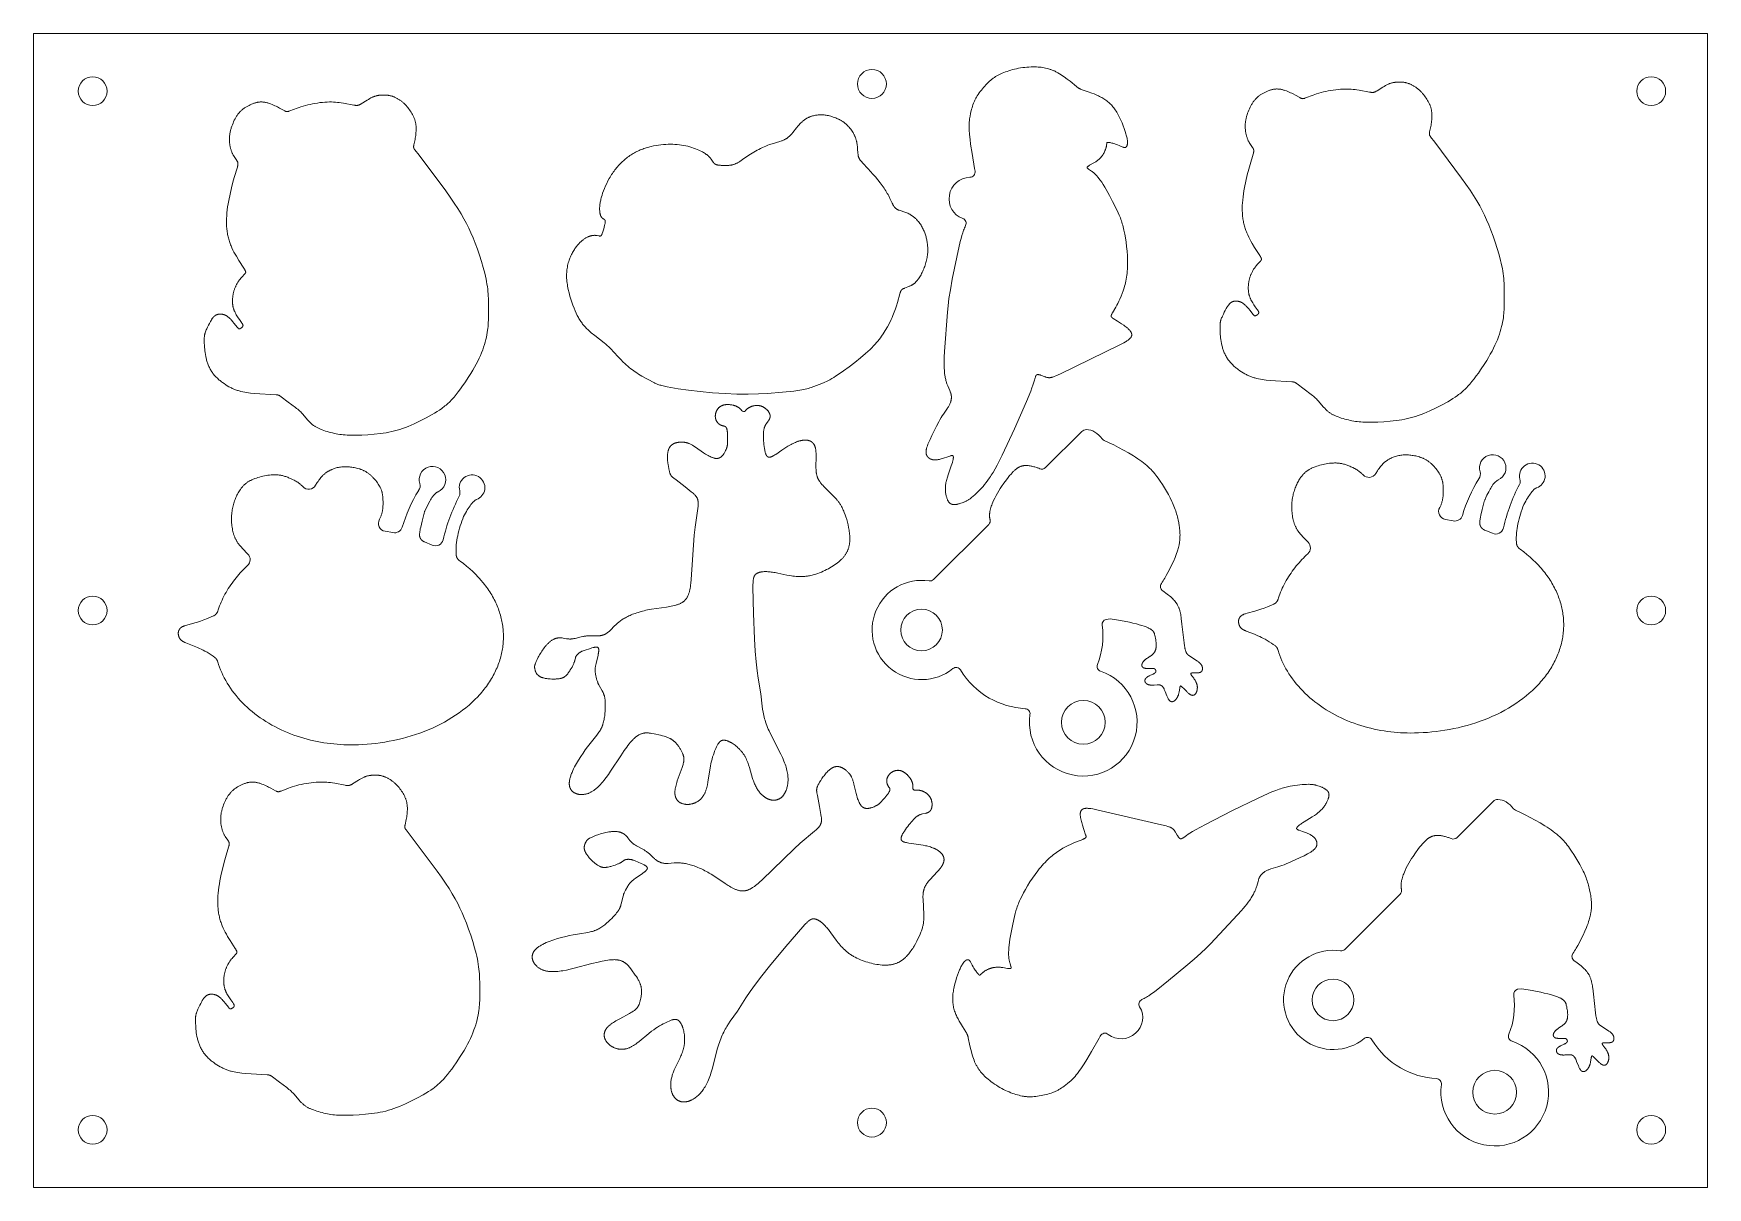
# Model space of a CAD drawing. Header units: millimetres. Extents: x -1673 to -1383, y 293 to 493.
import ezdxf

# ---------------------------------------------------------------- set-up
doc = ezdxf.new("R2010")
doc.units = ezdxf.units.MM
doc.header["$MEASUREMENT"] = 0
doc.layers.add('CUT LINE', color=7, linetype='Continuous')

msp = doc.modelspace()

# ---------------------------------------------------------------- linework, layer by layer
at = {"layer": 'CUT LINE', "color": 1, "lineweight": 9}
for points, knots in [([(-1673.198, 292.7841), (-1673.198, 292.7841), (-1383.198, 292.7841), (-1383.198, 292.7841), (-1383.198, 292.7841), (-1383.198, 492.7841), (-1383.198, 492.7841), (-1383.198, 492.7841), (-1673.198, 492.7841), (-1673.198, 492.7841), (-1673.198, 492.7841), (-1673.198, 292.7841), (-1673.198, 292.7841)], [0, 0, 0, 0, 0.25, 0.25, 0.25, 0.5, 0.5, 0.5, 0.75, 0.75, 0.75, 1, 1, 1, 1]), ([(-1660.4491, 482.7841), (-1660.4491, 484.1648), (-1661.5684, 485.2841), (-1662.9491, 485.2841), (-1664.3298, 485.2841), (-1665.4491, 484.1648), (-1665.4491, 482.7841), (-1665.4491, 481.4034), (-1664.3298, 480.2841), (-1662.9491, 480.2841), (-1661.5684, 480.2841), (-1660.4491, 481.4034), (-1660.4491, 482.7841)], [0, 0, 0, 0, 0.25, 0.25, 0.25, 0.5, 0.5, 0.5, 0.75, 0.75, 0.75, 1, 1, 1, 1]), ([(-1530.4491, 484.0341), (-1530.4491, 485.4148), (-1529.3298, 486.5341), (-1527.9491, 486.5341), (-1526.5684, 486.5341), (-1525.4491, 485.4148), (-1525.4491, 484.0341), (-1525.4491, 482.6534), (-1526.5684, 481.5341), (-1527.9491, 481.5341), (-1529.3298, 481.5341), (-1530.4491, 482.6534), (-1530.4491, 484.0341)], [0, 0, 0, 0, 0.25, 0.25, 0.25, 0.5, 0.5, 0.5, 0.75, 0.75, 0.75, 1, 1, 1, 1]), ([(-1511.723, 459.4845), (-1511.723, 459.4845), (-1511.8166, 459.29), (-1511.8166, 459.29), (-1511.8166, 459.29), (-1511.9047, 459.0931), (-1511.9047, 459.0931), (-1511.9047, 459.0931), (-1511.9876, 458.8938), (-1511.9876, 458.8938), (-1511.9876, 458.8938), (-1512.0658, 458.6927), (-1512.0658, 458.6927), (-1512.0658, 458.6927), (-1512.1465, 458.4697), (-1512.1465, 458.4697), (-1512.1465, 458.4697), (-1512.2224, 458.2451), (-1512.2224, 458.2451), (-1512.2224, 458.2451), (-1512.3619, 457.7918), (-1512.3619, 457.7918), (-1512.3619, 457.7918), (-1512.5071, 457.2654), (-1512.5071, 457.2654), (-1512.5071, 457.2654), (-1512.6404, 456.7359), (-1512.6404, 456.7359), (-1512.6404, 456.7359), (-1513.2461, 454.0259), (-1513.2461, 454.0259), (-1513.2461, 454.0259), (-1514.024, 450.2008), (-1514.024, 450.2008), (-1514.024, 450.2008), (-1514.3582, 448.3788), (-1514.3582, 448.3788), (-1514.3582, 448.3788), (-1514.6067, 446.8263), (-1514.6067, 446.8263), (-1514.6067, 446.8263), (-1514.7681, 445.5633), (-1514.7681, 445.5633), (-1514.7681, 445.5633), (-1514.8684, 444.5092), (-1514.8684, 444.5092), (-1514.8684, 444.5092), (-1515.3681, 437.6753), (-1515.3681, 437.6753), (-1515.3681, 437.6753), (-1515.4268, 436.6594), (-1515.4268, 436.6594), (-1515.4268, 436.6594), (-1515.4449, 436.1676), (-1515.4449, 436.1676), (-1515.4449, 436.1676), (-1515.4532, 435.6754), (-1515.4532, 435.6754), (-1515.4532, 435.6754), (-1515.4499, 435.2329), (-1515.4499, 435.2329), (-1515.4499, 435.2329), (-1515.4343, 434.7906), (-1515.4343, 434.7906), (-1515.4343, 434.7906), (-1515.4047, 434.349), (-1515.4047, 434.349), (-1515.4047, 434.349), (-1515.3842, 434.1287), (-1515.3842, 434.1287), (-1515.3842, 434.1287), (-1515.3598, 433.9088), (-1515.3598, 433.9088), (-1515.3598, 433.9088), (-1515.307, 433.5257), (-1515.307, 433.5257), (-1515.307, 433.5257), (-1515.2754, 433.3349), (-1515.2754, 433.3349), (-1515.2754, 433.3349), (-1515.2402, 433.1448), (-1515.2402, 433.1448), (-1515.2402, 433.1448), (-1515.2049, 432.973), (-1515.2049, 432.973), (-1515.2049, 432.973), (-1515.1663, 432.8019), (-1515.1663, 432.8019), (-1515.1663, 432.8019), (-1515.1243, 432.6316), (-1515.1243, 432.6316), (-1515.1243, 432.6316), (-1515.0785, 432.4623), (-1515.0785, 432.4623), (-1515.0785, 432.4623), (-1515.0425, 432.3387), (-1515.0425, 432.3387), (-1515.0425, 432.3387), (-1515.0043, 432.2157), (-1515.0043, 432.2157), (-1515.0043, 432.2157), (-1514.9637, 432.0935), (-1514.9637, 432.0935), (-1514.9637, 432.0935), (-1514.9209, 431.9721), (-1514.9209, 431.9721), (-1514.9209, 431.9721), (-1514.8688, 431.8332), (-1514.8688, 431.8332), (-1514.8688, 431.8332), (-1514.8141, 431.6952), (-1514.8141, 431.6952), (-1514.8141, 431.6952), (-1514.4808, 430.9316), (-1514.4808, 430.9316), (-1514.4808, 430.9316), (-1514.3864, 430.7045), (-1514.3864, 430.7045), (-1514.3864, 430.7045), (-1514.3465, 430.5996), (-1514.3465, 430.5996), (-1514.3465, 430.5996), (-1514.3094, 430.4938), (-1514.3094, 430.4938), (-1514.3094, 430.4938), (-1514.2922, 430.4404), (-1514.2922, 430.4404), (-1514.2922, 430.4404), (-1514.2759, 430.3867), (-1514.2759, 430.3867), (-1514.2759, 430.3867), (-1514.2607, 430.3327), (-1514.2607, 430.3327), (-1514.2607, 430.3327), (-1514.2466, 430.2784), (-1514.2466, 430.2784), (-1514.2466, 430.2784), (-1514.2342, 430.2259), (-1514.2342, 430.2259), (-1514.2342, 430.2259), (-1514.2231, 430.173), (-1514.2231, 430.173), (-1514.2231, 430.173), (-1514.2133, 430.1199), (-1514.2133, 430.1199), (-1514.2133, 430.1199), (-1514.2048, 430.0666), (-1514.2048, 430.0666), (-1514.2048, 430.0666), (-1514.1978, 430.013), (-1514.1978, 430.013), (-1514.1978, 430.013), (-1514.1923, 429.9593), (-1514.1923, 429.9593), (-1514.1923, 429.9593), (-1514.1881, 429.9054), (-1514.1881, 429.9054), (-1514.1881, 429.9054), (-1514.1852, 429.8515), (-1514.1852, 429.8515), (-1514.1852, 429.8515), (-1514.1836, 429.7963), (-1514.1836, 429.7963), (-1514.1836, 429.7963), (-1514.1833, 429.7411), (-1514.1833, 429.7411), (-1514.1833, 429.7411), (-1514.1843, 429.6859), (-1514.1843, 429.6859), (-1514.1843, 429.6859), (-1514.1865, 429.6307), (-1514.1865, 429.6307), (-1514.1865, 429.6307), (-1514.1899, 429.5756), (-1514.1899, 429.5756), (-1514.1899, 429.5756), (-1514.1946, 429.5206), (-1514.1946, 429.5206), (-1514.1946, 429.5206), (-1514.2005, 429.4657), (-1514.2005, 429.4657), (-1514.2005, 429.4657), (-1514.2075, 429.4109), (-1514.2075, 429.4109), (-1514.2075, 429.4109), (-1514.216, 429.3541), (-1514.216, 429.3541), (-1514.216, 429.3541), (-1514.2257, 429.2975), (-1514.2257, 429.2975), (-1514.2257, 429.2975), (-1514.2365, 429.2411), (-1514.2365, 429.2411), (-1514.2365, 429.2411), (-1514.2484, 429.185), (-1514.2484, 429.185), (-1514.2484, 429.185), (-1514.2615, 429.129), (-1514.2615, 429.129), (-1514.2615, 429.129), (-1514.2756, 429.0734), (-1514.2756, 429.0734), (-1514.2756, 429.0734), (-1514.2907, 429.018), (-1514.2907, 429.018), (-1514.2907, 429.018), (-1514.3069, 428.9629), (-1514.3069, 428.9629), (-1514.3069, 428.9629), (-1514.3247, 428.9057), (-1514.3247, 428.9057), (-1514.3247, 428.9057), (-1514.3435, 428.849), (-1514.3435, 428.849), (-1514.3435, 428.849), (-1514.3841, 428.7364), (-1514.3841, 428.7364), (-1514.3841, 428.7364), (-1514.4286, 428.6254), (-1514.4286, 428.6254), (-1514.4286, 428.6254), (-1514.4767, 428.5158), (-1514.4767, 428.5158), (-1514.4767, 428.5158), (-1514.5303, 428.4037), (-1514.5303, 428.4037), (-1514.5303, 428.4037), (-1514.5874, 428.2932), (-1514.5874, 428.2932), (-1514.5874, 428.2932), (-1514.6475, 428.1843), (-1514.6475, 428.1843), (-1514.6475, 428.1843), (-1514.7104, 428.077), (-1514.7104, 428.077), (-1514.7104, 428.077), (-1514.7808, 427.9632), (-1514.7808, 427.9632), (-1514.7808, 427.9632), (-1514.8534, 427.8508), (-1514.8534, 427.8508), (-1514.8534, 427.8508), (-1515.5715, 426.813), (-1515.5715, 426.813), (-1515.5715, 426.813), (-1515.7604, 426.5279), (-1515.7604, 426.5279), (-1515.7604, 426.5279), (-1515.9625, 426.2062), (-1515.9625, 426.2062), (-1515.9625, 426.2062), (-1516.1718, 425.8522), (-1516.1718, 425.8522), (-1516.1718, 425.8522), (-1516.373, 425.4935), (-1516.373, 425.4935), (-1516.373, 425.4935), (-1516.7921, 424.7012), (-1516.7921, 424.7012), (-1516.7921, 424.7012), (-1517.5627, 423.1257), (-1517.5627, 423.1257), (-1517.5627, 423.1257), (-1517.8792, 422.4437), (-1517.8792, 422.4437), (-1517.8792, 422.4437), (-1518.1389, 421.8525), (-1518.1389, 421.8525), (-1518.1389, 421.8525), (-1518.2429, 421.5972), (-1518.2429, 421.5972), (-1518.2429, 421.5972), (-1518.34, 421.3393), (-1518.34, 421.3393), (-1518.34, 421.3393), (-1518.3787, 421.2285), (-1518.3787, 421.2285), (-1518.3787, 421.2285), (-1518.4153, 421.1171), (-1518.4153, 421.1171), (-1518.4153, 421.1171), (-1518.4495, 421.0049), (-1518.4495, 421.0049), (-1518.4495, 421.0049), (-1518.4809, 420.8918), (-1518.4809, 420.8918), (-1518.4809, 420.8918), (-1518.4974, 420.8273), (-1518.4974, 420.8273), (-1518.4974, 420.8273), (-1518.5126, 420.7626), (-1518.5126, 420.7626), (-1518.5126, 420.7626), (-1518.5266, 420.6975), (-1518.5266, 420.6975), (-1518.5266, 420.6975), (-1518.5392, 420.6321), (-1518.5392, 420.6321), (-1518.5392, 420.6321), (-1518.554, 420.5416), (-1518.554, 420.5416), (-1518.554, 420.5416), (-1518.5602, 420.4962), (-1518.5602, 420.4962), (-1518.5602, 420.4962), (-1518.5655, 420.4506), (-1518.5655, 420.4506), (-1518.5655, 420.4506), (-1518.5699, 420.405), (-1518.5699, 420.405), (-1518.5699, 420.405), (-1518.5733, 420.3593), (-1518.5733, 420.3593), (-1518.5733, 420.3593), (-1518.5757, 420.3135), (-1518.5757, 420.3135), (-1518.5757, 420.3135), (-1518.5769, 420.2677), (-1518.5769, 420.2677), (-1518.5769, 420.2677), (-1518.577, 420.227), (-1518.577, 420.227), (-1518.577, 420.227), (-1518.5762, 420.1863), (-1518.5762, 420.1863), (-1518.5762, 420.1863), (-1518.5744, 420.1457), (-1518.5744, 420.1457), (-1518.5744, 420.1457), (-1518.5715, 420.1051), (-1518.5715, 420.1051), (-1518.5715, 420.1051), (-1518.5676, 420.0646), (-1518.5676, 420.0646), (-1518.5676, 420.0646), (-1518.5624, 420.0243), (-1518.5624, 420.0243), (-1518.5624, 420.0243), (-1518.5561, 419.9841), (-1518.5561, 419.9841), (-1518.5561, 419.9841), (-1518.5486, 419.9441), (-1518.5486, 419.9441), (-1518.5486, 419.9441), (-1518.5404, 419.9072), (-1518.5404, 419.9072), (-1518.5404, 419.9072), (-1518.5311, 419.8704), (-1518.5311, 419.8704), (-1518.5311, 419.8704), (-1518.5207, 419.834), (-1518.5207, 419.834), (-1518.5207, 419.834), (-1518.5092, 419.7979), (-1518.5092, 419.7979), (-1518.5092, 419.7979), (-1518.4965, 419.7623), (-1518.4965, 419.7623), (-1518.4965, 419.7623), (-1518.4828, 419.727), (-1518.4828, 419.727), (-1518.4828, 419.727), (-1518.4678, 419.6922), (-1518.4678, 419.6922), (-1518.4678, 419.6922), (-1518.4518, 419.6579), (-1518.4518, 419.6579), (-1518.4518, 419.6579), (-1518.4415, 419.6374), (-1518.4415, 419.6374), (-1518.4415, 419.6374), (-1518.4308, 419.617), (-1518.4308, 419.617), (-1518.4308, 419.617), (-1518.4196, 419.5969), (-1518.4196, 419.5969), (-1518.4196, 419.5969), (-1518.4081, 419.5769), (-1518.4081, 419.5769), (-1518.4081, 419.5769), (-1518.3962, 419.5572), (-1518.3962, 419.5572), (-1518.3962, 419.5572), (-1518.3839, 419.5378), (-1518.3839, 419.5378), (-1518.3839, 419.5378), (-1518.3712, 419.5186), (-1518.3712, 419.5186), (-1518.3712, 419.5186), (-1518.3582, 419.4996), (-1518.3582, 419.4996), (-1518.3582, 419.4996), (-1518.3448, 419.4809), (-1518.3448, 419.4809), (-1518.3448, 419.4809), (-1518.3311, 419.4624), (-1518.3311, 419.4624), (-1518.3311, 419.4624), (-1518.317, 419.4441), (-1518.317, 419.4441), (-1518.317, 419.4441), (-1518.3026, 419.4262), (-1518.3026, 419.4262), (-1518.3026, 419.4262), (-1518.2878, 419.4085), (-1518.2878, 419.4085), (-1518.2878, 419.4085), (-1518.2728, 419.3911), (-1518.2728, 419.3911), (-1518.2728, 419.3911), (-1518.2574, 419.3739), (-1518.2574, 419.3739), (-1518.2574, 419.3739), (-1518.2417, 419.357), (-1518.2417, 419.357), (-1518.2417, 419.357), (-1518.2141, 419.3288), (-1518.2141, 419.3288), (-1518.2141, 419.3288), (-1518.1857, 419.3014), (-1518.1857, 419.3014), (-1518.1857, 419.3014), (-1518.1565, 419.2748), (-1518.1565, 419.2748), (-1518.1565, 419.2748), (-1518.1265, 419.2491), (-1518.1265, 419.2491), (-1518.1265, 419.2491), (-1518.0958, 419.2242), (-1518.0958, 419.2242), (-1518.0958, 419.2242), (-1518.0645, 419.2003), (-1518.0645, 419.2003), (-1518.0645, 419.2003), (-1518.0324, 419.1772), (-1518.0324, 419.1772), (-1518.0324, 419.1772), (-1517.9998, 419.155), (-1517.9998, 419.155), (-1517.9998, 419.155), (-1517.9642, 419.1322), (-1517.9642, 419.1322), (-1517.9642, 419.1322), (-1517.9281, 419.1105), (-1517.9281, 419.1105), (-1517.9281, 419.1105), (-1517.8913, 419.0898), (-1517.8913, 419.0898), (-1517.8913, 419.0898), (-1517.8541, 419.07), (-1517.8541, 419.07), (-1517.8541, 419.07), (-1517.8162, 419.0513), (-1517.8162, 419.0513), (-1517.8162, 419.0513), (-1517.7779, 419.0336), (-1517.7779, 419.0336), (-1517.7779, 419.0336), (-1517.7392, 419.0169), (-1517.7392, 419.0169), (-1517.7392, 419.0169), (-1517.7, 419.0012), (-1517.7, 419.0012), (-1517.7, 419.0012), (-1517.6572, 418.9853), (-1517.6572, 418.9853), (-1517.6572, 418.9853), (-1517.6139, 418.9706), (-1517.6139, 418.9706), (-1517.6139, 418.9706), (-1517.5703, 418.957), (-1517.5703, 418.957), (-1517.5703, 418.957), (-1517.5263, 418.9446), (-1517.5263, 418.9446), (-1517.5263, 418.9446), (-1517.4821, 418.9332), (-1517.4821, 418.9332), (-1517.4821, 418.9332), (-1517.4375, 418.923), (-1517.4375, 418.923), (-1517.4375, 418.923), (-1517.3927, 418.914), (-1517.3927, 418.914), (-1517.3927, 418.914), (-1517.3477, 418.906), (-1517.3477, 418.906), (-1517.3477, 418.906), (-1517.3065, 418.8996), (-1517.3065, 418.8996), (-1517.3065, 418.8996), (-1517.2652, 418.8941), (-1517.2652, 418.8941), (-1517.2652, 418.8941), (-1517.2238, 418.8895), (-1517.2238, 418.8895), (-1517.2238, 418.8895), (-1517.1823, 418.8857), (-1517.1823, 418.8857), (-1517.1823, 418.8857), (-1517.1407, 418.8828), (-1517.1407, 418.8828), (-1517.1407, 418.8828), (-1517.099, 418.8806), (-1517.099, 418.8806), (-1517.099, 418.8806), (-1517.0574, 418.8792), (-1517.0574, 418.8792), (-1517.0574, 418.8792), (-1517.0157, 418.8786), (-1517.0157, 418.8786), (-1517.0157, 418.8786), (-1516.9622, 418.8788), (-1516.9622, 418.8788), (-1516.9622, 418.8788), (-1516.9088, 418.8801), (-1516.9088, 418.8801), (-1516.9088, 418.8801), (-1516.8554, 418.8826), (-1516.8554, 418.8826), (-1516.8554, 418.8826), (-1516.8021, 418.886), (-1516.8021, 418.886), (-1516.8021, 418.886), (-1516.6956, 418.8957), (-1516.6956, 418.8957), (-1516.6956, 418.8957), (-1516.5894, 418.9086), (-1516.5894, 418.9086), (-1516.5894, 418.9086), (-1516.4794, 418.9249), (-1516.4794, 418.9249), (-1516.4794, 418.9249), (-1516.3697, 418.944), (-1516.3697, 418.944), (-1516.3697, 418.944), (-1516.2606, 418.9655), (-1516.2606, 418.9655), (-1516.2606, 418.9655), (-1516.1519, 418.9893), (-1516.1519, 418.9893), (-1516.1519, 418.9893), (-1515.9371, 419.0423), (-1515.9371, 419.0423), (-1515.9371, 419.0423), (-1515.724, 419.1019), (-1515.724, 419.1019), (-1515.724, 419.1019), (-1515.54, 419.1585), (-1515.54, 419.1585), (-1515.54, 419.1585), (-1515.3572, 419.2188), (-1515.3572, 419.2188), (-1515.3572, 419.2188), (-1514.9949, 419.3488), (-1514.9949, 419.3488), (-1514.9949, 419.3488), (-1514.4398, 419.5589), (-1514.4398, 419.5589), (-1514.4398, 419.5589), (-1514.3448, 419.5907), (-1514.3448, 419.5907), (-1514.3448, 419.5907), (-1514.2969, 419.6052), (-1514.2969, 419.6052), (-1514.2969, 419.6052), (-1514.2487, 419.6185), (-1514.2487, 419.6185), (-1514.2487, 419.6185), (-1514.2067, 419.6286), (-1514.2067, 419.6286), (-1514.2067, 419.6286), (-1514.1855, 419.6332), (-1514.1855, 419.6332), (-1514.1855, 419.6332), (-1514.1642, 419.6373), (-1514.1642, 419.6373), (-1514.1642, 419.6373), (-1514.1474, 419.6403), (-1514.1474, 419.6403), (-1514.1474, 419.6403), (-1514.1305, 419.6428), (-1514.1305, 419.6428), (-1514.1305, 419.6428), (-1514.1136, 419.645), (-1514.1136, 419.645), (-1514.1136, 419.645), (-1514.0966, 419.6467), (-1514.0966, 419.6467), (-1514.0966, 419.6467), (-1514.0796, 419.6478), (-1514.0796, 419.6478), (-1514.0796, 419.6478), (-1514.0711, 419.6482), (-1514.0711, 419.6482), (-1514.0711, 419.6482), (-1514.0626, 419.6484), (-1514.0626, 419.6484), (-1514.0626, 419.6484), (-1514.054, 419.6484), (-1514.054, 419.6484), (-1514.054, 419.6484), (-1514.0455, 419.6482), (-1514.0455, 419.6482), (-1514.0455, 419.6482), (-1514.037, 419.6478), (-1514.037, 419.6478), (-1514.037, 419.6478), (-1514.0285, 419.6473), (-1514.0285, 419.6473), (-1514.0285, 419.6473), (-1514.0223, 419.6468), (-1514.0223, 419.6468), (-1514.0223, 419.6468), (-1514.0162, 419.6461), (-1514.0162, 419.6461), (-1514.0162, 419.6461), (-1514.0101, 419.6453), (-1514.0101, 419.6453), (-1514.0101, 419.6453), (-1514.0039, 419.6444), (-1514.0039, 419.6444), (-1514.0039, 419.6444), (-1513.9979, 419.6433), (-1513.9979, 419.6433), (-1513.9979, 419.6433), (-1513.9918, 419.6421), (-1513.9918, 419.6421), (-1513.9918, 419.6421), (-1513.9858, 419.6407), (-1513.9858, 419.6407), (-1513.9858, 419.6407), (-1513.9798, 419.6391), (-1513.9798, 419.6391), (-1513.9798, 419.6391), (-1513.9751, 419.6376), (-1513.9751, 419.6376), (-1513.9751, 419.6376), (-1513.9704, 419.6361), (-1513.9704, 419.6361), (-1513.9704, 419.6361), (-1513.9658, 419.6344), (-1513.9658, 419.6344), (-1513.9658, 419.6344), (-1513.9613, 419.6325), (-1513.9613, 419.6325), (-1513.9613, 419.6325), (-1513.9568, 419.6306), (-1513.9568, 419.6306), (-1513.9568, 419.6306), (-1513.9546, 419.6295), (-1513.9546, 419.6295), (-1513.9546, 419.6295), (-1513.9524, 419.6284), (-1513.9524, 419.6284), (-1513.9524, 419.6284), (-1513.9502, 419.6273), (-1513.9502, 419.6273), (-1513.9502, 419.6273), (-1513.948, 419.6261), (-1513.948, 419.6261), (-1513.948, 419.6261), (-1513.9459, 419.6249), (-1513.9459, 419.6249), (-1513.9459, 419.6249), (-1513.9438, 419.6237), (-1513.9438, 419.6237), (-1513.9438, 419.6237), (-1513.9418, 419.6224), (-1513.9418, 419.6224), (-1513.9418, 419.6224), (-1513.9398, 419.6212), (-1513.9398, 419.6212), (-1513.9398, 419.6212), (-1513.9379, 419.6199), (-1513.9379, 419.6199), (-1513.9379, 419.6199), (-1513.936, 419.6185), (-1513.936, 419.6185), (-1513.936, 419.6185), (-1513.9341, 419.6172), (-1513.9341, 419.6172), (-1513.9341, 419.6172), (-1513.9323, 419.6158), (-1513.9323, 419.6158), (-1513.9323, 419.6158), (-1513.9304, 419.6143), (-1513.9304, 419.6143), (-1513.9304, 419.6143), (-1513.9286, 419.6128), (-1513.9286, 419.6128), (-1513.9286, 419.6128), (-1513.9251, 419.6098), (-1513.9251, 419.6098), (-1513.9251, 419.6098), (-1513.9216, 419.6066), (-1513.9216, 419.6066), (-1513.9216, 419.6066), (-1513.9183, 419.6034), (-1513.9183, 419.6034), (-1513.9183, 419.6034), (-1513.9151, 419.6), (-1513.9151, 419.6), (-1513.9151, 419.6), (-1513.9132, 419.5979), (-1513.9132, 419.5979), (-1513.9132, 419.5979), (-1513.9114, 419.5957), (-1513.9114, 419.5957), (-1513.9114, 419.5957), (-1513.9095, 419.5936), (-1513.9095, 419.5936), (-1513.9095, 419.5936), (-1513.9078, 419.5913), (-1513.9078, 419.5913), (-1513.9078, 419.5913), (-1513.906, 419.5891), (-1513.906, 419.5891), (-1513.906, 419.5891), (-1513.9043, 419.5868), (-1513.9043, 419.5868), (-1513.9043, 419.5868), (-1513.9011, 419.5822), (-1513.9011, 419.5822), (-1513.9011, 419.5822), (-1513.8979, 419.5774), (-1513.8979, 419.5774), (-1513.8979, 419.5774), (-1513.895, 419.5726), (-1513.895, 419.5726), (-1513.895, 419.5726), (-1513.8921, 419.5677), (-1513.8921, 419.5677), (-1513.8921, 419.5677), (-1513.8894, 419.5627), (-1513.8894, 419.5627), (-1513.8894, 419.5627), (-1513.8859, 419.5558), (-1513.8859, 419.5558), (-1513.8859, 419.5558), (-1513.8827, 419.5489), (-1513.8827, 419.5489), (-1513.8827, 419.5489), (-1513.8796, 419.5418), (-1513.8796, 419.5418), (-1513.8796, 419.5418), (-1513.8767, 419.5347), (-1513.8767, 419.5347), (-1513.8767, 419.5347), (-1513.8741, 419.5275), (-1513.8741, 419.5275), (-1513.8741, 419.5275), (-1513.8716, 419.5203), (-1513.8716, 419.5203), (-1513.8716, 419.5203), (-1513.8692, 419.5129), (-1513.8692, 419.5129), (-1513.8692, 419.5129), (-1513.867, 419.5056), (-1513.867, 419.5056), (-1513.867, 419.5056), (-1513.8649, 419.4979), (-1513.8649, 419.4979), (-1513.8649, 419.4979), (-1513.8629, 419.4901), (-1513.8629, 419.4901), (-1513.8629, 419.4901), (-1513.8594, 419.4745), (-1513.8594, 419.4745), (-1513.8594, 419.4745), (-1513.8563, 419.4587), (-1513.8563, 419.4587), (-1513.8563, 419.4587), (-1513.8537, 419.4429), (-1513.8537, 419.4429), (-1513.8537, 419.4429), (-1513.8519, 419.4304), (-1513.8519, 419.4304), (-1513.8519, 419.4304), (-1513.8504, 419.4179), (-1513.8504, 419.4179), (-1513.8504, 419.4179), (-1513.848, 419.3927), (-1513.848, 419.3927), (-1513.848, 419.3927), (-1513.8464, 419.3675), (-1513.8464, 419.3675), (-1513.8464, 419.3675), (-1513.8454, 419.3423), (-1513.8454, 419.3423), (-1513.8454, 419.3423), (-1513.845, 419.3107), (-1513.845, 419.3107), (-1513.845, 419.3107), (-1513.8454, 419.2792), (-1513.8454, 419.2792), (-1513.8454, 419.2792), (-1513.8465, 419.2477), (-1513.8465, 419.2477), (-1513.8465, 419.2477), (-1513.8483, 419.2162), (-1513.8483, 419.2162), (-1513.8483, 419.2162), (-1513.8512, 419.1779), (-1513.8512, 419.1779), (-1513.8512, 419.1779), (-1513.8549, 419.1398), (-1513.8549, 419.1398), (-1513.8549, 419.1398), (-1513.8643, 419.0637), (-1513.8643, 419.0637), (-1513.8643, 419.0637), (-1513.8784, 418.9736), (-1513.8784, 418.9736), (-1513.8784, 418.9736), (-1513.8952, 418.8839), (-1513.8952, 418.8839), (-1513.8952, 418.8839), (-1513.9178, 418.7787), (-1513.9178, 418.7787), (-1513.9178, 418.7787), (-1513.9428, 418.674), (-1513.9428, 418.674), (-1513.9428, 418.674), (-1513.9763, 418.5457), (-1513.9763, 418.5457), (-1513.9763, 418.5457), (-1514.0123, 418.418), (-1514.0123, 418.418), (-1514.0123, 418.418), (-1514.0907, 418.1646), (-1514.0907, 418.1646), (-1514.0907, 418.1646), (-1514.1991, 417.8459), (-1514.1991, 417.8459), (-1514.1991, 417.8459), (-1514.7504, 416.3124), (-1514.7504, 416.3124), (-1514.7504, 416.3124), (-1514.8801, 415.9088), (-1514.8801, 415.9088), (-1514.8801, 415.9088), (-1514.9401, 415.7066), (-1514.9401, 415.7066), (-1514.9401, 415.7066), (-1514.9964, 415.5032), (-1514.9964, 415.5032), (-1514.9964, 415.5032), (-1515.0481, 415.2987), (-1515.0481, 415.2987), (-1515.0481, 415.2987), (-1515.0946, 415.093), (-1515.0946, 415.093), (-1515.0946, 415.093), (-1515.1203, 414.9655), (-1515.1203, 414.9655), (-1515.1203, 414.9655), (-1515.1435, 414.8376), (-1515.1435, 414.8376), (-1515.1435, 414.8376), (-1515.164, 414.7093), (-1515.164, 414.7093), (-1515.164, 414.7093), (-1515.1817, 414.5805), (-1515.1817, 414.5805), (-1515.1817, 414.5805), (-1515.2019, 414.3946), (-1515.2019, 414.3946), (-1515.2019, 414.3946), (-1515.2158, 414.2081), (-1515.2158, 414.2081), (-1515.2158, 414.2081), (-1515.2235, 414.0213), (-1515.2235, 414.0213), (-1515.2235, 414.0213), (-1515.225, 413.8343), (-1515.225, 413.8343), (-1515.225, 413.8343), (-1515.221, 413.6654), (-1515.221, 413.6654), (-1515.221, 413.6654), (-1515.2119, 413.4967), (-1515.2119, 413.4967), (-1515.2119, 413.4967), (-1515.1976, 413.3284), (-1515.1976, 413.3284), (-1515.1976, 413.3284), (-1515.178, 413.1606), (-1515.178, 413.1606), (-1515.178, 413.1606), (-1515.1561, 413.0127), (-1515.1561, 413.0127), (-1515.1561, 413.0127), (-1515.13, 412.8654), (-1515.13, 412.8654), (-1515.13, 412.8654), (-1515.0996, 412.719), (-1515.0996, 412.719), (-1515.0996, 412.719), (-1515.0648, 412.5735), (-1515.0648, 412.5735), (-1515.0648, 412.5735), (-1515.0341, 412.4594), (-1515.0341, 412.4594), (-1515.0341, 412.4594), (-1515.0004, 412.346), (-1515.0004, 412.346), (-1515.0004, 412.346), (-1514.9637, 412.2337), (-1514.9637, 412.2337), (-1514.9637, 412.2337), (-1514.9238, 412.1225), (-1514.9238, 412.1225), (-1514.9238, 412.1225), (-1514.8826, 412.0179), (-1514.8826, 412.0179), (-1514.8826, 412.0179), (-1514.8606, 411.9662), (-1514.8606, 411.9662), (-1514.8606, 411.9662), (-1514.8376, 411.9149), (-1514.8376, 411.9149), (-1514.8376, 411.9149), (-1514.8166, 411.8703), (-1514.8166, 411.8703), (-1514.8166, 411.8703), (-1514.7946, 411.8263), (-1514.7946, 411.8263), (-1514.7946, 411.8263), (-1514.7717, 411.7827), (-1514.7717, 411.7827), (-1514.7717, 411.7827), (-1514.7476, 411.7397), (-1514.7476, 411.7397), (-1514.7476, 411.7397), (-1514.7225, 411.6974), (-1514.7225, 411.6974), (-1514.7225, 411.6974), (-1514.6961, 411.6559), (-1514.6961, 411.6559), (-1514.6961, 411.6559), (-1514.6684, 411.6152), (-1514.6684, 411.6152), (-1514.6684, 411.6152), (-1514.6395, 411.5755), (-1514.6395, 411.5755), (-1514.6395, 411.5755), (-1514.6196, 411.5498), (-1514.6196, 411.5498), (-1514.6196, 411.5498), (-1514.5991, 411.5247), (-1514.5991, 411.5247), (-1514.5991, 411.5247), (-1514.578, 411.5), (-1514.578, 411.5), (-1514.578, 411.5), (-1514.5563, 411.476), (-1514.5563, 411.476), (-1514.5563, 411.476), (-1514.5339, 411.4525), (-1514.5339, 411.4525), (-1514.5339, 411.4525), (-1514.5108, 411.4297), (-1514.5108, 411.4297), (-1514.5108, 411.4297), (-1514.4871, 411.4076), (-1514.4871, 411.4076), (-1514.4871, 411.4076), (-1514.4627, 411.3863), (-1514.4627, 411.3863), (-1514.4627, 411.3863), (-1514.4466, 411.373), (-1514.4466, 411.373), (-1514.4466, 411.373), (-1514.4302, 411.36), (-1514.4302, 411.36), (-1514.4302, 411.36), (-1514.4136, 411.3474), (-1514.4136, 411.3474), (-1514.4136, 411.3474), (-1514.3967, 411.3351), (-1514.3967, 411.3351), (-1514.3967, 411.3351), (-1514.3796, 411.3232), (-1514.3796, 411.3232), (-1514.3796, 411.3232), (-1514.3622, 411.3116), (-1514.3622, 411.3116), (-1514.3622, 411.3116), (-1514.3446, 411.3004), (-1514.3446, 411.3004), (-1514.3446, 411.3004), (-1514.3268, 411.2896), (-1514.3268, 411.2896), (-1514.3268, 411.2896), (-1514.3087, 411.2792), (-1514.3087, 411.2792), (-1514.3087, 411.2792), (-1514.2904, 411.2691), (-1514.2904, 411.2691), (-1514.2904, 411.2691), (-1514.2719, 411.2594), (-1514.2719, 411.2594), (-1514.2719, 411.2594), (-1514.2532, 411.2501), (-1514.2532, 411.2501), (-1514.2532, 411.2501), (-1514.2343, 411.2413), (-1514.2343, 411.2413), (-1514.2343, 411.2413), (-1514.2152, 411.2328), (-1514.2152, 411.2328), (-1514.2152, 411.2328), (-1514.196, 411.2247), (-1514.196, 411.2247), (-1514.196, 411.2247), (-1514.1766, 411.2171), (-1514.1766, 411.2171), (-1514.1766, 411.2171), (-1514.1566, 411.2097), (-1514.1566, 411.2097), (-1514.1566, 411.2097), (-1514.1365, 411.2028), (-1514.1365, 411.2028), (-1514.1365, 411.2028), (-1514.1162, 411.1962), (-1514.1162, 411.1962), (-1514.1162, 411.1962), (-1514.0958, 411.1901), (-1514.0958, 411.1901), (-1514.0958, 411.1901), (-1514.0753, 411.1844), (-1514.0753, 411.1844), (-1514.0753, 411.1844), (-1514.0546, 411.1791), (-1514.0546, 411.1791), (-1514.0546, 411.1791), (-1514.0339, 411.1742), (-1514.0339, 411.1742), (-1514.0339, 411.1742), (-1514.0131, 411.1697), (-1514.0131, 411.1697), (-1514.0131, 411.1697), (-1513.9824, 411.1637), (-1513.9824, 411.1637), (-1513.9824, 411.1637), (-1513.9516, 411.1584), (-1513.9516, 411.1584), (-1513.9516, 411.1584), (-1513.9207, 411.1539), (-1513.9207, 411.1539), (-1513.9207, 411.1539), (-1513.8896, 411.1501), (-1513.8896, 411.1501), (-1513.8896, 411.1501), (-1513.8585, 411.147), (-1513.8585, 411.147), (-1513.8585, 411.147), (-1513.8274, 411.1445), (-1513.8274, 411.1445), (-1513.8274, 411.1445), (-1513.7962, 411.1426), (-1513.7962, 411.1426), (-1513.7962, 411.1426), (-1513.7649, 411.1413), (-1513.7649, 411.1413), (-1513.7649, 411.1413), (-1513.7157, 411.1404), (-1513.7157, 411.1404), (-1513.7157, 411.1404), (-1513.6665, 411.1407), (-1513.6665, 411.1407), (-1513.6665, 411.1407), (-1513.6172, 411.1422), (-1513.6172, 411.1422), (-1513.6172, 411.1422), (-1513.5681, 411.1449), (-1513.5681, 411.1449), (-1513.5681, 411.1449), (-1513.5189, 411.1486), (-1513.5189, 411.1486), (-1513.5189, 411.1486), (-1513.4698, 411.1532), (-1513.4698, 411.1532), (-1513.4698, 411.1532), (-1513.372, 411.165), (-1513.372, 411.165), (-1513.372, 411.165), (-1513.2664, 411.1812), (-1513.2664, 411.1812), (-1513.2664, 411.1812), (-1513.1613, 411.2004), (-1513.1613, 411.2004), (-1513.1613, 411.2004), (-1513.0568, 411.2223), (-1513.0568, 411.2223), (-1513.0568, 411.2223), (-1512.9527, 411.2466), (-1512.9527, 411.2466), (-1512.9527, 411.2466), (-1512.846, 411.274), (-1512.846, 411.274), (-1512.846, 411.274), (-1512.7398, 411.3034), (-1512.7398, 411.3034), (-1512.7398, 411.3034), (-1512.5291, 411.3677), (-1512.5291, 411.3677), (-1512.5291, 411.3677), (-1512.3234, 411.4374), (-1512.3234, 411.4374), (-1512.3234, 411.4374), (-1512.1246, 411.5106), (-1512.1246, 411.5106), (-1512.1246, 411.5106), (-1511.931, 411.5887), (-1511.931, 411.5887), (-1511.931, 411.5887), (-1511.8354, 411.6303), (-1511.8354, 411.6303), (-1511.8354, 411.6303), (-1511.7406, 411.674), (-1511.7406, 411.674), (-1511.7406, 411.674), (-1511.6424, 411.7222), (-1511.6424, 411.7222), (-1511.6424, 411.7222), (-1511.5453, 411.7727), (-1511.5453, 411.7727), (-1511.5453, 411.7727), (-1511.4495, 411.8256), (-1511.4495, 411.8256), (-1511.4495, 411.8256), (-1511.3549, 411.8807), (-1511.3549, 411.8807), (-1511.3549, 411.8807), (-1511.2497, 411.9455), (-1511.2497, 411.9455), (-1511.2497, 411.9455), (-1511.1461, 412.013), (-1511.1461, 412.013), (-1511.1461, 412.013), (-1511.044, 412.0828), (-1511.044, 412.0828), (-1511.044, 412.0828), (-1510.9434, 412.1547), (-1510.9434, 412.1547), (-1510.9434, 412.1547), (-1510.8073, 412.2565), (-1510.8073, 412.2565), (-1510.8073, 412.2565), (-1510.6736, 412.3615), (-1510.6736, 412.3615), (-1510.6736, 412.3615), (-1510.4121, 412.5788), (-1510.4121, 412.5788), (-1510.4121, 412.5788), (-1510.1411, 412.8181), (-1510.1411, 412.8181), (-1510.1411, 412.8181), (-1509.8765, 413.0645), (-1509.8765, 413.0645), (-1509.8765, 413.0645), (-1509.5841, 413.3503), (-1509.5841, 413.3503), (-1509.5841, 413.3503), (-1509.2986, 413.6429), (-1509.2986, 413.6429), (-1509.2986, 413.6429), (-1508.9973, 413.9666), (-1508.9973, 413.9666), (-1508.9973, 413.9666), (-1508.7039, 414.2975), (-1508.7039, 414.2975), (-1508.7039, 414.2975), (-1508.4262, 414.6262), (-1508.4262, 414.6262), (-1508.4262, 414.6262), (-1508.1569, 414.9618), (-1508.1569, 414.9618), (-1508.1569, 414.9618), (-1507.8622, 415.352), (-1507.8622, 415.352), (-1507.8622, 415.352), (-1507.5807, 415.7518), (-1507.5807, 415.7518), (-1507.5807, 415.7518), (-1507.4223, 415.9902), (-1507.4223, 415.9902), (-1507.4223, 415.9902), (-1507.2683, 416.2315), (-1507.2683, 416.2315), (-1507.2683, 416.2315), (-1506.9719, 416.7214), (-1506.9719, 416.7214), (-1506.9719, 416.7214), (-1506.6121, 417.3557), (-1506.6121, 417.3557), (-1506.6121, 417.3557), (-1506.2675, 417.9984), (-1506.2675, 417.9984), (-1506.2675, 417.9984), (-1505.4064, 419.7097), (-1505.4064, 419.7097), (-1505.4064, 419.7097), (-1503.2623, 424.2956), (-1503.2623, 424.2956), (-1503.2623, 424.2956), (-1501.1883, 428.9922), (-1501.1883, 428.9922), (-1501.1883, 428.9922), (-1500.4489, 430.7888), (-1500.4489, 430.7888), (-1500.4489, 430.7888), (-1500.2253, 431.3712), (-1500.2253, 431.3712), (-1500.2253, 431.3712), (-1500.0546, 431.8423), (-1500.0546, 431.8423), (-1500.0546, 431.8423), (-1499.9428, 432.1725), (-1499.9428, 432.1725), (-1499.9428, 432.1725), (-1499.8394, 432.5055), (-1499.8394, 432.5055), (-1499.8394, 432.5055), (-1499.6847, 433.0766), (-1499.6847, 433.0766), (-1499.6847, 433.0766), (-1499.6431, 433.2176), (-1499.6431, 433.2176), (-1499.6431, 433.2176), (-1499.6259, 433.2703), (-1499.6259, 433.2703), (-1499.6259, 433.2703), (-1499.6075, 433.3225), (-1499.6075, 433.3225), (-1499.6075, 433.3225), (-1499.5977, 433.3485), (-1499.5977, 433.3485), (-1499.5977, 433.3485), (-1499.5874, 433.3742), (-1499.5874, 433.3742), (-1499.5874, 433.3742), (-1499.5766, 433.3997), (-1499.5766, 433.3997), (-1499.5766, 433.3997), (-1499.5653, 433.425), (-1499.5653, 433.425), (-1499.5653, 433.425), (-1499.554, 433.4485), (-1499.554, 433.4485), (-1499.554, 433.4485), (-1499.5421, 433.4718), (-1499.5421, 433.4718), (-1499.5421, 433.4718), (-1499.5358, 433.4832), (-1499.5358, 433.4832), (-1499.5358, 433.4832), (-1499.5293, 433.4945), (-1499.5293, 433.4945), (-1499.5293, 433.4945), (-1499.5226, 433.5057), (-1499.5226, 433.5057), (-1499.5226, 433.5057), (-1499.5156, 433.5167), (-1499.5156, 433.5167), (-1499.5156, 433.5167), (-1499.5061, 433.5309), (-1499.5061, 433.5309), (-1499.5061, 433.5309), (-1499.5011, 433.5379), (-1499.5011, 433.5379), (-1499.5011, 433.5379), (-1499.496, 433.5447), (-1499.496, 433.5447), (-1499.496, 433.5447), (-1499.4908, 433.5515), (-1499.4908, 433.5515), (-1499.4908, 433.5515), (-1499.4854, 433.5581), (-1499.4854, 433.5581), (-1499.4854, 433.5581), (-1499.4799, 433.5647), (-1499.4799, 433.5647), (-1499.4799, 433.5647), (-1499.4743, 433.5711), (-1499.4743, 433.5711), (-1499.4743, 433.5711), (-1499.4693, 433.5765), (-1499.4693, 433.5765), (-1499.4693, 433.5765), (-1499.4643, 433.5817), (-1499.4643, 433.5817), (-1499.4643, 433.5817), (-1499.4591, 433.5869), (-1499.4591, 433.5869), (-1499.4591, 433.5869), (-1499.4539, 433.5919), (-1499.4539, 433.5919), (-1499.4539, 433.5919), (-1499.4485, 433.5968), (-1499.4485, 433.5968), (-1499.4485, 433.5968), (-1499.443, 433.6015), (-1499.443, 433.6015), (-1499.443, 433.6015), (-1499.4374, 433.6061), (-1499.4374, 433.6061), (-1499.4374, 433.6061), (-1499.4316, 433.6106), (-1499.4316, 433.6106), (-1499.4316, 433.6106), (-1499.4262, 433.6146), (-1499.4262, 433.6146), (-1499.4262, 433.6146), (-1499.4206, 433.6185), (-1499.4206, 433.6185), (-1499.4206, 433.6185), (-1499.4149, 433.6222), (-1499.4149, 433.6222), (-1499.4149, 433.6222), (-1499.4091, 433.6257), (-1499.4091, 433.6257), (-1499.4091, 433.6257), (-1499.4033, 433.6291), (-1499.4033, 433.6291), (-1499.4033, 433.6291), (-1499.3973, 433.6324), (-1499.3973, 433.6324), (-1499.3973, 433.6324), (-1499.3913, 433.6355), (-1499.3913, 433.6355), (-1499.3913, 433.6355), (-1499.3852, 433.6384), (-1499.3852, 433.6384), (-1499.3852, 433.6384), (-1499.3786, 433.6414), (-1499.3786, 433.6414), (-1499.3786, 433.6414), (-1499.3719, 433.6441), (-1499.3719, 433.6441), (-1499.3719, 433.6441), (-1499.3651, 433.6467), (-1499.3651, 433.6467), (-1499.3651, 433.6467), (-1499.3583, 433.6492), (-1499.3583, 433.6492), (-1499.3583, 433.6492), (-1499.3515, 433.6514), (-1499.3515, 433.6514), (-1499.3515, 433.6514), (-1499.3445, 433.6535), (-1499.3445, 433.6535), (-1499.3445, 433.6535), (-1499.3376, 433.6555), (-1499.3376, 433.6555), (-1499.3376, 433.6555), (-1499.3306, 433.6573), (-1499.3306, 433.6573), (-1499.3306, 433.6573), (-1499.3224, 433.6592), (-1499.3224, 433.6592), (-1499.3224, 433.6592), (-1499.3142, 433.6608), (-1499.3142, 433.6608), (-1499.3142, 433.6608), (-1499.306, 433.6624), (-1499.306, 433.6624), (-1499.306, 433.6624), (-1499.2977, 433.6637), (-1499.2977, 433.6637), (-1499.2977, 433.6637), (-1499.2894, 433.6649), (-1499.2894, 433.6649), (-1499.2894, 433.6649), (-1499.2811, 433.6659), (-1499.2811, 433.6659), (-1499.2811, 433.6659), (-1499.2644, 433.6675), (-1499.2644, 433.6675), (-1499.2644, 433.6675), (-1499.254, 433.6683), (-1499.254, 433.6683), (-1499.254, 433.6683), (-1499.2436, 433.6688), (-1499.2436, 433.6688), (-1499.2436, 433.6688), (-1499.2227, 433.6694), (-1499.2227, 433.6694), (-1499.2227, 433.6694), (-1499.2018, 433.6692), (-1499.2018, 433.6692), (-1499.2018, 433.6692), (-1499.1809, 433.6685), (-1499.1809, 433.6685), (-1499.1809, 433.6685), (-1499.16, 433.6671), (-1499.16, 433.6671), (-1499.16, 433.6671), (-1499.1391, 433.6652), (-1499.1391, 433.6652), (-1499.1391, 433.6652), (-1499.1183, 433.6628), (-1499.1183, 433.6628), (-1499.1183, 433.6628), (-1499.0976, 433.6601), (-1499.0976, 433.6601), (-1499.0976, 433.6601), (-1499.0593, 433.654), (-1499.0593, 433.654), (-1499.0593, 433.654), (-1499.0212, 433.6468), (-1499.0212, 433.6468), (-1499.0212, 433.6468), (-1498.9833, 433.6386), (-1498.9833, 433.6386), (-1498.9833, 433.6386), (-1498.9456, 433.6296), (-1498.9456, 433.6296), (-1498.9456, 433.6296), (-1498.8868, 433.6141), (-1498.8868, 433.6141), (-1498.8868, 433.6141), (-1498.8285, 433.5971), (-1498.8285, 433.5971), (-1498.8285, 433.5971), (-1498.7705, 433.5788), (-1498.7705, 433.5788), (-1498.7705, 433.5788), (-1498.7129, 433.5594), (-1498.7129, 433.5594), (-1498.7129, 433.5594), (-1498.5813, 433.5117), (-1498.5813, 433.5117), (-1498.5813, 433.5117), (-1498.1373, 433.3371), (-1498.1373, 433.3371), (-1498.1373, 433.3371), (-1497.9828, 433.2806), (-1497.9828, 433.2806), (-1497.9828, 433.2806), (-1497.9049, 433.2543), (-1497.9049, 433.2543), (-1497.9049, 433.2543), (-1497.8265, 433.2296), (-1497.8265, 433.2296), (-1497.8265, 433.2296), (-1497.7466, 433.2065), (-1497.7466, 433.2065), (-1497.7466, 433.2065), (-1497.6661, 433.1857), (-1497.6661, 433.1857), (-1497.6661, 433.1857), (-1497.5849, 433.1675), (-1497.5849, 433.1675), (-1497.5849, 433.1675), (-1497.5441, 433.1595), (-1497.5441, 433.1595), (-1497.5441, 433.1595), (-1497.5032, 433.1523), (-1497.5032, 433.1523), (-1497.5032, 433.1523), (-1497.462, 433.1459), (-1497.462, 433.1459), (-1497.462, 433.1459), (-1497.4207, 433.1405), (-1497.4207, 433.1405), (-1497.4207, 433.1405), (-1497.3793, 433.1359), (-1497.3793, 433.1359), (-1497.3793, 433.1359), (-1497.3378, 433.1323), (-1497.3378, 433.1323), (-1497.3378, 433.1323), (-1497.2873, 433.1294), (-1497.2873, 433.1294), (-1497.2873, 433.1294), (-1497.2368, 433.1281), (-1497.2368, 433.1281), (-1497.2368, 433.1281), (-1497.1938, 433.1283), (-1497.1938, 433.1283), (-1497.1938, 433.1283), (-1497.1507, 433.1298), (-1497.1507, 433.1298), (-1497.1507, 433.1298), (-1497.1077, 433.1325), (-1497.1077, 433.1325), (-1497.1077, 433.1325), (-1497.0648, 433.1365), (-1497.0648, 433.1365), (-1497.0648, 433.1365), (-1497.0183, 433.1422), (-1497.0183, 433.1422), (-1497.0183, 433.1422), (-1496.9719, 433.1492), (-1496.9719, 433.1492), (-1496.9719, 433.1492), (-1496.9258, 433.1575), (-1496.9258, 433.1575), (-1496.9258, 433.1575), (-1496.8798, 433.167), (-1496.8798, 433.167), (-1496.8798, 433.167), (-1496.8277, 433.1791), (-1496.8277, 433.1791), (-1496.8277, 433.1791), (-1496.7759, 433.1925), (-1496.7759, 433.1925), (-1496.7759, 433.1925), (-1496.7244, 433.2069), (-1496.7244, 433.2069), (-1496.7244, 433.2069), (-1496.6732, 433.2224), (-1496.6732, 433.2224), (-1496.6732, 433.2224), (-1496.5951, 433.2476), (-1496.5951, 433.2476), (-1496.5951, 433.2476), (-1496.5177, 433.2745), (-1496.5177, 433.2745), (-1496.5177, 433.2745), (-1496.3642, 433.3323), (-1496.3642, 433.3323), (-1496.3642, 433.3323), (-1496.0695, 433.4545), (-1496.0695, 433.4545), (-1496.0695, 433.4545), (-1495.2924, 433.8108), (-1495.2924, 433.8108), (-1495.2924, 433.8108), (-1484.9854, 438.8269), (-1484.9854, 438.8269), (-1484.9854, 438.8269), (-1484.3257, 439.1764), (-1484.3257, 439.1764), (-1484.3257, 439.1764), (-1484.0251, 439.3493), (-1484.0251, 439.3493), (-1484.0251, 439.3493), (-1483.8985, 439.4264), (-1483.8985, 439.4264), (-1483.8985, 439.4264), (-1483.7735, 439.5061), (-1483.7735, 439.5061), (-1483.7735, 439.5061), (-1483.6633, 439.5802), (-1483.6633, 439.5802), (-1483.6633, 439.5802), (-1483.5552, 439.6573), (-1483.5552, 439.6573), (-1483.5552, 439.6573), (-1483.461, 439.7291), (-1483.461, 439.7291), (-1483.461, 439.7291), (-1483.4149, 439.7664), (-1483.4149, 439.7664), (-1483.4149, 439.7664), (-1483.3697, 439.8046), (-1483.3697, 439.8046), (-1483.3697, 439.8046), (-1483.3298, 439.84), (-1483.3298, 439.84), (-1483.3298, 439.84), (-1483.2908, 439.8763), (-1483.2908, 439.8763), (-1483.2908, 439.8763), (-1483.2528, 439.9136), (-1483.2528, 439.9136), (-1483.2528, 439.9136), (-1483.2159, 439.9521), (-1483.2159, 439.9521), (-1483.2159, 439.9521), (-1483.1838, 439.9878), (-1483.1838, 439.9878), (-1483.1838, 439.9878), (-1483.1529, 440.0244), (-1483.1529, 440.0244), (-1483.1529, 440.0244), (-1483.1379, 440.0431), (-1483.1379, 440.0431), (-1483.1379, 440.0431), (-1483.1233, 440.0621), (-1483.1233, 440.0621), (-1483.1233, 440.0621), (-1483.1091, 440.0814), (-1483.1091, 440.0814), (-1483.1091, 440.0814), (-1483.0953, 440.101), (-1483.0953, 440.101), (-1483.0953, 440.101), (-1483.0811, 440.122), (-1483.0811, 440.122), (-1483.0811, 440.122), (-1483.0674, 440.1434), (-1483.0674, 440.1434), (-1483.0674, 440.1434), (-1483.0543, 440.1651), (-1483.0543, 440.1651), (-1483.0543, 440.1651), (-1483.0417, 440.1871), (-1483.0417, 440.1871), (-1483.0417, 440.1871), (-1483.0317, 440.2055), (-1483.0317, 440.2055), (-1483.0317, 440.2055), (-1483.0222, 440.2241), (-1483.0222, 440.2241), (-1483.0222, 440.2241), (-1483.0132, 440.2429), (-1483.0132, 440.2429), (-1483.0132, 440.2429), (-1483.0045, 440.2619), (-1483.0045, 440.2619), (-1483.0045, 440.2619), (-1482.9964, 440.2811), (-1482.9964, 440.2811), (-1482.9964, 440.2811), (-1482.9887, 440.3005), (-1482.9887, 440.3005), (-1482.9887, 440.3005), (-1482.9815, 440.3202), (-1482.9815, 440.3202), (-1482.9815, 440.3202), (-1482.9748, 440.3399), (-1482.9748, 440.3399), (-1482.9748, 440.3399), (-1482.969, 440.3589), (-1482.969, 440.3589), (-1482.969, 440.3589), (-1482.9636, 440.378), (-1482.9636, 440.378), (-1482.9636, 440.378), (-1482.9588, 440.3972), (-1482.9588, 440.3972), (-1482.9588, 440.3972), (-1482.9544, 440.4165), (-1482.9544, 440.4165), (-1482.9544, 440.4165), (-1482.9505, 440.4359), (-1482.9505, 440.4359), (-1482.9505, 440.4359), (-1482.9471, 440.4555), (-1482.9471, 440.4555), (-1482.9471, 440.4555), (-1482.9443, 440.4751), (-1482.9443, 440.4751), (-1482.9443, 440.4751), (-1482.942, 440.4947), (-1482.942, 440.4947), (-1482.942, 440.4947), (-1482.9402, 440.514), (-1482.9402, 440.514), (-1482.9402, 440.514), (-1482.939, 440.5333), (-1482.939, 440.5333), (-1482.939, 440.5333), (-1482.9382, 440.5526), (-1482.9382, 440.5526), (-1482.9382, 440.5526), (-1482.938, 440.5719), (-1482.938, 440.5719), (-1482.938, 440.5719), (-1482.9382, 440.5913), (-1482.9382, 440.5913), (-1482.9382, 440.5913), (-1482.9389, 440.6106), (-1482.9389, 440.6106), (-1482.9389, 440.6106), (-1482.9401, 440.6299), (-1482.9401, 440.6299), (-1482.9401, 440.6299), (-1482.9418, 440.6492), (-1482.9418, 440.6492), (-1482.9418, 440.6492), (-1482.9448, 440.6742), (-1482.9448, 440.6742), (-1482.9448, 440.6742), (-1482.9485, 440.6991), (-1482.9485, 440.6991), (-1482.9485, 440.6991), (-1482.9529, 440.7239), (-1482.9529, 440.7239), (-1482.9529, 440.7239), (-1482.9581, 440.7485), (-1482.9581, 440.7485), (-1482.9581, 440.7485), (-1482.964, 440.773), (-1482.964, 440.773), (-1482.964, 440.773), (-1482.9706, 440.7974), (-1482.9706, 440.7974), (-1482.9706, 440.7974), (-1482.9779, 440.8215), (-1482.9779, 440.8215), (-1482.9779, 440.8215), (-1482.9857, 440.8454), (-1482.9857, 440.8454), (-1482.9857, 440.8454), (-1482.9926, 440.8646), (-1482.9926, 440.8646), (-1482.9926, 440.8646), (-1482.9998, 440.8837), (-1482.9998, 440.8837), (-1482.9998, 440.8837), (-1483.0074, 440.9026), (-1483.0074, 440.9026), (-1483.0074, 440.9026), (-1483.0153, 440.9214), (-1483.0153, 440.9214), (-1483.0153, 440.9214), (-1483.0236, 440.94), (-1483.0236, 440.94), (-1483.0236, 440.94), (-1483.0322, 440.9585), (-1483.0322, 440.9585), (-1483.0322, 440.9585), (-1483.0504, 440.995), (-1483.0504, 440.995), (-1483.0504, 440.995), (-1483.0698, 441.0309), (-1483.0698, 441.0309), (-1483.0698, 441.0309), (-1483.0903, 441.0663), (-1483.0903, 441.0663), (-1483.0903, 441.0663), (-1483.1117, 441.1011), (-1483.1117, 441.1011), (-1483.1117, 441.1011), (-1483.1341, 441.1353), (-1483.1341, 441.1353), (-1483.1341, 441.1353), (-1483.1597, 441.1723), (-1483.1597, 441.1723), (-1483.1597, 441.1723), (-1483.1861, 441.2086), (-1483.1861, 441.2086), (-1483.1861, 441.2086), (-1483.2134, 441.2443), (-1483.2134, 441.2443), (-1483.2134, 441.2443), (-1483.2415, 441.2794), (-1483.2415, 441.2794), (-1483.2415, 441.2794), (-1483.2703, 441.314), (-1483.2703, 441.314), (-1483.2703, 441.314), (-1483.2997, 441.348), (-1483.2997, 441.348), (-1483.2997, 441.348), (-1483.3602, 441.4146), (-1483.3602, 441.4146), (-1483.3602, 441.4146), (-1483.429, 441.4859), (-1483.429, 441.4859), (-1483.429, 441.4859), (-1483.4997, 441.5552), (-1483.4997, 441.5552), (-1483.4997, 441.5552), (-1483.5722, 441.6228), (-1483.5722, 441.6228), (-1483.5722, 441.6228), (-1483.6461, 441.6888), (-1483.6461, 441.6888), (-1483.6461, 441.6888), (-1483.7263, 441.7576), (-1483.7263, 441.7576), (-1483.7263, 441.7576), (-1483.8077, 441.8249), (-1483.8077, 441.8249), (-1483.8077, 441.8249), (-1483.9736, 441.9559), (-1483.9736, 441.9559), (-1483.9736, 441.9559), (-1484.147, 442.086), (-1484.147, 442.086), (-1484.147, 442.086), (-1484.323, 442.2128), (-1484.323, 442.2128), (-1484.323, 442.2128), (-1484.7171, 442.4842), (-1484.7171, 442.4842), (-1484.7171, 442.4842), (-1485.3835, 442.9214), (-1485.3835, 442.9214), (-1485.3835, 442.9214), (-1486.1731, 443.416), (-1486.1731, 443.416), (-1486.1731, 443.416), (-1486.2531, 443.4693), (-1486.2531, 443.4693), (-1486.2531, 443.4693), (-1486.2921, 443.4973), (-1486.2921, 443.4973), (-1486.2921, 443.4973), (-1486.3303, 443.5263), (-1486.3303, 443.5263), (-1486.3303, 443.5263), (-1486.3462, 443.5392), (-1486.3462, 443.5392), (-1486.3462, 443.5392), (-1486.362, 443.5523), (-1486.362, 443.5523), (-1486.362, 443.5523), (-1486.3774, 443.5658), (-1486.3774, 443.5658), (-1486.3774, 443.5658), (-1486.3926, 443.5797), (-1486.3926, 443.5797), (-1486.3926, 443.5797), (-1486.4041, 443.5908), (-1486.4041, 443.5908), (-1486.4041, 443.5908), (-1486.4154, 443.6022), (-1486.4154, 443.6022), (-1486.4154, 443.6022), (-1486.4263, 443.6139), (-1486.4263, 443.6139), (-1486.4263, 443.6139), (-1486.4316, 443.6199), (-1486.4316, 443.6199), (-1486.4316, 443.6199), (-1486.4369, 443.626), (-1486.4369, 443.626), (-1486.4369, 443.626), (-1486.4419, 443.6321), (-1486.4419, 443.6321), (-1486.4419, 443.6321), (-1486.4469, 443.6384), (-1486.4469, 443.6384), (-1486.4469, 443.6384), (-1486.4517, 443.6448), (-1486.4517, 443.6448), (-1486.4517, 443.6448), (-1486.4564, 443.6512), (-1486.4564, 443.6512), (-1486.4564, 443.6512), (-1486.4609, 443.6578), (-1486.4609, 443.6578), (-1486.4609, 443.6578), (-1486.4653, 443.6644), (-1486.4653, 443.6644), (-1486.4653, 443.6644), (-1486.4695, 443.6712), (-1486.4695, 443.6712), (-1486.4695, 443.6712), (-1486.4735, 443.6781), (-1486.4735, 443.6781), (-1486.4735, 443.6781), (-1486.4766, 443.6837), (-1486.4766, 443.6837), (-1486.4766, 443.6837), (-1486.4795, 443.6894), (-1486.4795, 443.6894), (-1486.4795, 443.6894), (-1486.4824, 443.6952), (-1486.4824, 443.6952), (-1486.4824, 443.6952), (-1486.485, 443.701), (-1486.485, 443.701), (-1486.485, 443.701), (-1486.4876, 443.7069), (-1486.4876, 443.7069), (-1486.4876, 443.7069), (-1486.49, 443.7129), (-1486.49, 443.7129), (-1486.49, 443.7129), (-1486.4923, 443.7189), (-1486.4923, 443.7189), (-1486.4923, 443.7189), (-1486.4944, 443.7249), (-1486.4944, 443.7249), (-1486.4944, 443.7249), (-1486.4964, 443.7311), (-1486.4964, 443.7311), (-1486.4964, 443.7311), (-1486.4982, 443.7372), (-1486.4982, 443.7372), (-1486.4982, 443.7372), (-1486.4999, 443.7434), (-1486.4999, 443.7434), (-1486.4999, 443.7434), (-1486.5013, 443.7497), (-1486.5013, 443.7497), (-1486.5013, 443.7497), (-1486.5026, 443.7559), (-1486.5026, 443.7559), (-1486.5026, 443.7559), (-1486.5038, 443.7622), (-1486.5038, 443.7622), (-1486.5038, 443.7622), (-1486.5047, 443.7686), (-1486.5047, 443.7686), (-1486.5047, 443.7686), (-1486.5055, 443.7749), (-1486.5055, 443.7749), (-1486.5055, 443.7749), (-1486.5062, 443.7822), (-1486.5062, 443.7822), (-1486.5062, 443.7822), (-1486.5066, 443.7896), (-1486.5066, 443.7896), (-1486.5066, 443.7896), (-1486.5068, 443.7969), (-1486.5068, 443.7969), (-1486.5068, 443.7969), (-1486.5069, 443.8043), (-1486.5069, 443.8043), (-1486.5069, 443.8043), (-1486.5067, 443.8116), (-1486.5067, 443.8116), (-1486.5067, 443.8116), (-1486.5064, 443.819), (-1486.5064, 443.819), (-1486.5064, 443.819), (-1486.5059, 443.8263), (-1486.5059, 443.8263), (-1486.5059, 443.8263), (-1486.5053, 443.8337), (-1486.5053, 443.8337), (-1486.5053, 443.8337), (-1486.5044, 443.8429), (-1486.5044, 443.8429), (-1486.5044, 443.8429), (-1486.5033, 443.8521), (-1486.5033, 443.8521), (-1486.5033, 443.8521), (-1486.502, 443.8612), (-1486.502, 443.8612), (-1486.502, 443.8612), (-1486.5005, 443.8703), (-1486.5005, 443.8703), (-1486.5005, 443.8703), (-1486.4971, 443.8884), (-1486.4971, 443.8884), (-1486.4971, 443.8884), (-1486.4931, 443.9065), (-1486.4931, 443.9065), (-1486.4931, 443.9065), (-1486.4903, 443.9178), (-1486.4903, 443.9178), (-1486.4903, 443.9178), (-1486.4873, 443.9291), (-1486.4873, 443.9291), (-1486.4873, 443.9291), (-1486.4807, 443.9515), (-1486.4807, 443.9515), (-1486.4807, 443.9515), (-1486.4735, 443.9738), (-1486.4735, 443.9738), (-1486.4735, 443.9738), (-1486.4658, 443.9959), (-1486.4658, 443.9959), (-1486.4658, 443.9959), (-1486.4486, 444.0411), (-1486.4486, 444.0411), (-1486.4486, 444.0411), (-1486.43, 444.0857), (-1486.43, 444.0857), (-1486.43, 444.0857), (-1486.4014, 444.1485), (-1486.4014, 444.1485), (-1486.4014, 444.1485), (-1486.3711, 444.2105), (-1486.3711, 444.2105), (-1486.3711, 444.2105), (-1486.3303, 444.29), (-1486.3303, 444.29), (-1486.3303, 444.29), (-1486.288, 444.3688), (-1486.288, 444.3688), (-1486.288, 444.3688), (-1485.7018, 445.3768), (-1485.7018, 445.3768), (-1485.7018, 445.3768), (-1485.5289, 445.688), (-1485.5289, 445.688), (-1485.5289, 445.688), (-1485.3624, 446.0026), (-1485.3624, 446.0026), (-1485.3624, 446.0026), (-1485.1749, 446.3779), (-1485.1749, 446.3779), (-1485.1749, 446.3779), (-1484.9971, 446.7579), (-1484.9971, 446.7579), (-1484.9971, 446.7579), (-1484.7915, 447.2324), (-1484.7915, 447.2324), (-1484.7915, 447.2324), (-1484.6015, 447.7133), (-1484.6015, 447.7133), (-1484.6015, 447.7133), (-1484.4276, 448.2003), (-1484.4276, 448.2003), (-1484.4276, 448.2003), (-1484.2707, 448.6929), (-1484.2707, 448.6929), (-1484.2707, 448.6929), (-1484.186, 448.9869), (-1484.186, 448.9869), (-1484.186, 448.9869), (-1484.1075, 449.2826), (-1484.1075, 449.2826), (-1484.1075, 449.2826), (-1484.0352, 449.58), (-1484.0352, 449.58), (-1484.0352, 449.58), (-1483.9692, 449.8787), (-1483.9692, 449.8787), (-1483.9692, 449.8787), (-1483.9039, 450.2096), (-1483.9039, 450.2096), (-1483.9039, 450.2096), (-1483.8463, 450.542), (-1483.8463, 450.542), (-1483.8463, 450.542), (-1483.7964, 450.8756), (-1483.7964, 450.8756), (-1483.7964, 450.8756), (-1483.7542, 451.2102), (-1483.7542, 451.2102), (-1483.7542, 451.2102), (-1483.7175, 451.57), (-1483.7175, 451.57), (-1483.7175, 451.57), (-1483.6896, 451.9306), (-1483.6896, 451.9306), (-1483.6896, 451.9306), (-1483.6699, 452.3083), (-1483.6699, 452.3083), (-1483.6699, 452.3083), (-1483.6588, 452.6863), (-1483.6588, 452.6863), (-1483.6588, 452.6863), (-1483.6557, 453.0811), (-1483.6557, 453.0811), (-1483.6557, 453.0811), (-1483.6604, 453.4759), (-1483.6604, 453.4759), (-1483.6604, 453.4759), (-1483.6909, 454.2649), (-1483.6909, 454.2649), (-1483.6909, 454.2649), (-1483.7467, 455.0609), (-1483.7467, 455.0609), (-1483.7467, 455.0609), (-1483.8252, 455.855), (-1483.8252, 455.855), (-1483.8252, 455.855), (-1483.9199, 456.6101), (-1483.9199, 456.6101), (-1483.9199, 456.6101), (-1484.0339, 457.3625), (-1484.0339, 457.3625), (-1484.0339, 457.3625), (-1484.1523, 458.03), (-1484.1523, 458.03), (-1484.1523, 458.03), (-1484.2894, 458.6938), (-1484.2894, 458.6938), (-1484.2894, 458.6938), (-1484.4247, 459.26), (-1484.4247, 459.26), (-1484.4247, 459.26), (-1484.4994, 459.5412), (-1484.4994, 459.5412), (-1484.4994, 459.5412), (-1484.5795, 459.821), (-1484.5795, 459.821), (-1484.5795, 459.821), (-1484.6558, 460.0693), (-1484.6558, 460.0693), (-1484.6558, 460.0693), (-1484.7366, 460.3161), (-1484.7366, 460.3161), (-1484.7366, 460.3161), (-1484.822, 460.5613), (-1484.822, 460.5613), (-1484.822, 460.5613), (-1484.912, 460.805), (-1484.912, 460.805), (-1484.912, 460.805), (-1485.0965, 461.2669), (-1485.0965, 461.2669), (-1485.0965, 461.2669), (-1485.2947, 461.7233), (-1485.2947, 461.7233), (-1485.2947, 461.7233), (-1485.7413, 462.6672), (-1485.7413, 462.6672), (-1485.7413, 462.6672), (-1486.2534, 463.6846), (-1486.2534, 463.6846), (-1486.2534, 463.6846), (-1486.8053, 464.7263), (-1486.8053, 464.7263), (-1486.8053, 464.7263), (-1487.3662, 465.7266), (-1487.3662, 465.7266), (-1487.3662, 465.7266), (-1487.6316, 466.1759), (-1487.6316, 466.1759), (-1487.6316, 466.1759), (-1487.9059, 466.6198), (-1487.9059, 466.6198), (-1487.9059, 466.6198), (-1488.1479, 466.9913), (-1488.1479, 466.9913), (-1488.1479, 466.9913), (-1488.4006, 467.3557), (-1488.4006, 467.3557), (-1488.4006, 467.3557), (-1488.622, 467.6536), (-1488.622, 467.6536), (-1488.622, 467.6536), (-1488.7367, 467.7995), (-1488.7367, 467.7995), (-1488.7367, 467.7995), (-1488.8544, 467.9431), (-1488.8544, 467.9431), (-1488.8544, 467.9431), (-1488.9561, 468.0621), (-1488.9561, 468.0621), (-1488.9561, 468.0621), (-1489.0604, 468.179), (-1489.0604, 468.179), (-1489.0604, 468.179), (-1489.1673, 468.2934), (-1489.1673, 468.2934), (-1489.1673, 468.2934), (-1489.277, 468.4051), (-1489.277, 468.4051), (-1489.277, 468.4051), (-1489.3739, 468.4989), (-1489.3739, 468.4989), (-1489.3739, 468.4989), (-1489.4731, 468.5902), (-1489.4731, 468.5902), (-1489.4731, 468.5902), (-1489.5746, 468.6789), (-1489.5746, 468.6789), (-1489.5746, 468.6789), (-1489.6786, 468.7647), (-1489.6786, 468.7647), (-1489.6786, 468.7647), (-1489.7859, 468.8482), (-1489.7859, 468.8482), (-1489.7859, 468.8482), (-1489.8954, 468.9287), (-1489.8954, 468.9287), (-1489.8954, 468.9287), (-1490.0804, 469.0565), (-1490.0804, 469.0565), (-1490.0804, 469.0565), (-1490.4167, 469.2795), (-1490.4167, 469.2795), (-1490.4167, 469.2795), (-1490.4902, 469.3315), (-1490.4902, 469.3315), (-1490.4902, 469.3315), (-1490.5167, 469.3512), (-1490.5167, 469.3512), (-1490.5167, 469.3512), (-1490.5428, 469.3715), (-1490.5428, 469.3715), (-1490.5428, 469.3715), (-1490.5684, 469.3923), (-1490.5684, 469.3923), (-1490.5684, 469.3923), (-1490.5934, 469.4139), (-1490.5934, 469.4139), (-1490.5934, 469.4139), (-1490.6084, 469.4276), (-1490.6084, 469.4276), (-1490.6084, 469.4276), (-1490.6157, 469.4346), (-1490.6157, 469.4346), (-1490.6157, 469.4346), (-1490.623, 469.4418), (-1490.623, 469.4418), (-1490.623, 469.4418), (-1490.63, 469.449), (-1490.63, 469.449), (-1490.63, 469.449), (-1490.6369, 469.4565), (-1490.6369, 469.4565), (-1490.6369, 469.4565), (-1490.6436, 469.4641), (-1490.6436, 469.4641), (-1490.6436, 469.4641), (-1490.6502, 469.4718), (-1490.6502, 469.4718), (-1490.6502, 469.4718), (-1490.6558, 469.479), (-1490.6558, 469.479), (-1490.6558, 469.479), (-1490.6612, 469.4863), (-1490.6612, 469.4863), (-1490.6612, 469.4863), (-1490.6639, 469.4901), (-1490.6639, 469.4901), (-1490.6639, 469.4901), (-1490.6664, 469.4938), (-1490.6664, 469.4938), (-1490.6664, 469.4938), (-1490.6689, 469.4977), (-1490.6689, 469.4977), (-1490.6689, 469.4977), (-1490.6712, 469.5016), (-1490.6712, 469.5016), (-1490.6712, 469.5016), (-1490.6729, 469.5044), (-1490.6729, 469.5044), (-1490.6729, 469.5044), (-1490.6746, 469.5073), (-1490.6746, 469.5073), (-1490.6746, 469.5073), (-1490.6761, 469.5103), (-1490.6761, 469.5103), (-1490.6761, 469.5103), (-1490.6776, 469.5132), (-1490.6776, 469.5132), (-1490.6776, 469.5132), (-1490.679, 469.5162), (-1490.679, 469.5162), (-1490.679, 469.5162), (-1490.6804, 469.5192), (-1490.6804, 469.5192), (-1490.6804, 469.5192), (-1490.6817, 469.5223), (-1490.6817, 469.5223), (-1490.6817, 469.5223), (-1490.6829, 469.5254), (-1490.6829, 469.5254), (-1490.6829, 469.5254), (-1490.6836, 469.5276), (-1490.6836, 469.5276), (-1490.6836, 469.5276), (-1490.6844, 469.5299), (-1490.6844, 469.5299), (-1490.6844, 469.5299), (-1490.685, 469.5321), (-1490.685, 469.5321), (-1490.685, 469.5321), (-1490.6856, 469.5344), (-1490.6856, 469.5344), (-1490.6856, 469.5344), (-1490.6861, 469.5366), (-1490.6861, 469.5366), (-1490.6861, 469.5366), (-1490.6864, 469.5378), (-1490.6864, 469.5378), (-1490.6864, 469.5378), (-1490.6866, 469.5389), (-1490.6866, 469.5389), (-1490.6866, 469.5389), (-1490.6868, 469.5401), (-1490.6868, 469.5401), (-1490.6868, 469.5401), (-1490.6869, 469.5412), (-1490.6869, 469.5412), (-1490.6869, 469.5412), (-1490.6871, 469.5424), (-1490.6871, 469.5424), (-1490.6871, 469.5424), (-1490.6872, 469.5435), (-1490.6872, 469.5435), (-1490.6872, 469.5435), (-1490.6873, 469.5446), (-1490.6873, 469.5446), (-1490.6873, 469.5446), (-1490.6873, 469.5456), (-1490.6873, 469.5456), (-1490.6873, 469.5456), (-1490.6874, 469.5466), (-1490.6874, 469.5466), (-1490.6874, 469.5466), (-1490.6874, 469.5476), (-1490.6874, 469.5476), (-1490.6874, 469.5476), (-1490.6874, 469.5497), (-1490.6874, 469.5497), (-1490.6874, 469.5497), (-1490.6874, 469.5518), (-1490.6874, 469.5518), (-1490.6874, 469.5518), (-1490.6872, 469.5538), (-1490.6872, 469.5538), (-1490.6872, 469.5538), (-1490.687, 469.5559), (-1490.687, 469.5559), (-1490.687, 469.5559), (-1490.6868, 469.5579), (-1490.6868, 469.5579), (-1490.6868, 469.5579), (-1490.6865, 469.56), (-1490.6865, 469.56), (-1490.6865, 469.56), (-1490.6862, 469.5613), (-1490.6862, 469.5613), (-1490.6862, 469.5613), (-1490.686, 469.5627), (-1490.686, 469.5627), (-1490.686, 469.5627), (-1490.6853, 469.5655), (-1490.6853, 469.5655), (-1490.6853, 469.5655), (-1490.6846, 469.5682), (-1490.6846, 469.5682), (-1490.6846, 469.5682), (-1490.6839, 469.5709), (-1490.6839, 469.5709), (-1490.6839, 469.5709), (-1490.683, 469.5736), (-1490.683, 469.5736), (-1490.683, 469.5736), (-1490.6821, 469.5763), (-1490.6821, 469.5763), (-1490.6821, 469.5763), (-1490.6811, 469.5789), (-1490.6811, 469.5789), (-1490.6811, 469.5789), (-1490.68, 469.5816), (-1490.68, 469.5816), (-1490.68, 469.5816), (-1490.6784, 469.5853), (-1490.6784, 469.5853), (-1490.6784, 469.5853), (-1490.6767, 469.5889), (-1490.6767, 469.5889), (-1490.6767, 469.5889), (-1490.6749, 469.5926), (-1490.6749, 469.5926), (-1490.6749, 469.5926), (-1490.6731, 469.5962), (-1490.6731, 469.5962), (-1490.6731, 469.5962), (-1490.6711, 469.5997), (-1490.6711, 469.5997), (-1490.6711, 469.5997), (-1490.6691, 469.6032), (-1490.6691, 469.6032), (-1490.6691, 469.6032), (-1490.6649, 469.6101), (-1490.6649, 469.6101), (-1490.6649, 469.6101), (-1490.662, 469.6146), (-1490.662, 469.6146), (-1490.662, 469.6146), (-1490.6591, 469.619), (-1490.6591, 469.619), (-1490.6591, 469.619), (-1490.6529, 469.6276), (-1490.6529, 469.6276), (-1490.6529, 469.6276), (-1490.6465, 469.6361), (-1490.6465, 469.6361), (-1490.6465, 469.6361), (-1490.6398, 469.6443), (-1490.6398, 469.6443), (-1490.6398, 469.6443), (-1490.6305, 469.6552), (-1490.6305, 469.6552), (-1490.6305, 469.6552), (-1490.6208, 469.6659), (-1490.6208, 469.6659), (-1490.6208, 469.6659), (-1490.6109, 469.6763), (-1490.6109, 469.6763), (-1490.6109, 469.6763), (-1490.6007, 469.6865), (-1490.6007, 469.6865), (-1490.6007, 469.6865), (-1490.5893, 469.6974), (-1490.5893, 469.6974), (-1490.5893, 469.6974), (-1490.5777, 469.7082), (-1490.5777, 469.7082), (-1490.5777, 469.7082), (-1490.5539, 469.729), (-1490.5539, 469.729), (-1490.5539, 469.729), (-1490.5294, 469.7491), (-1490.5294, 469.7491), (-1490.5294, 469.7491), (-1490.5045, 469.7686), (-1490.5045, 469.7686), (-1490.5045, 469.7686), (-1490.4729, 469.7921), (-1490.4729, 469.7921), (-1490.4729, 469.7921), (-1490.4409, 469.8149), (-1490.4409, 469.8149), (-1490.4409, 469.8149), (-1490.3755, 469.8587), (-1490.3755, 469.8587), (-1490.3755, 469.8587), (-1490.3039, 469.9037), (-1490.3039, 469.9037), (-1490.3039, 469.9037), (-1490.2313, 469.9471), (-1490.2313, 469.9471), (-1490.2313, 469.9471), (-1489.5003, 470.3473), (-1489.5003, 470.3473), (-1489.5003, 470.3473), (-1489.3813, 470.417), (-1489.3813, 470.417), (-1489.3813, 470.417), (-1489.264, 470.4895), (-1489.264, 470.4895), (-1489.264, 470.4895), (-1489.1605, 470.5575), (-1489.1605, 470.5575), (-1489.1605, 470.5575), (-1489.0588, 470.6282), (-1489.0588, 470.6282), (-1489.0588, 470.6282), (-1488.9589, 470.7014), (-1488.9589, 470.7014), (-1488.9589, 470.7014), (-1488.8608, 470.777), (-1488.8608, 470.777), (-1488.8608, 470.777), (-1488.7499, 470.867), (-1488.7499, 470.867), (-1488.7499, 470.867), (-1488.6417, 470.9603), (-1488.6417, 470.9603), (-1488.6417, 470.9603), (-1488.5364, 471.0568), (-1488.5364, 471.0568), (-1488.5364, 471.0568), (-1488.4343, 471.1567), (-1488.4343, 471.1567), (-1488.4343, 471.1567), (-1488.377, 471.2159), (-1488.377, 471.2159), (-1488.377, 471.2159), (-1488.3209, 471.2762), (-1488.3209, 471.2762), (-1488.3209, 471.2762), (-1488.2661, 471.3378), (-1488.2661, 471.3378), (-1488.2661, 471.3378), (-1488.2126, 471.4004), (-1488.2126, 471.4004), (-1488.2126, 471.4004), (-1488.1605, 471.4642), (-1488.1605, 471.4642), (-1488.1605, 471.4642), (-1488.1098, 471.5291), (-1488.1098, 471.5291), (-1488.1098, 471.5291), (-1488.0606, 471.5951), (-1488.0606, 471.5951), (-1488.0606, 471.5951), (-1488.0129, 471.6622), (-1488.0129, 471.6622), (-1488.0129, 471.6622), (-1487.9626, 471.7367), (-1487.9626, 471.7367), (-1487.9626, 471.7367), (-1487.9141, 471.8124), (-1487.9141, 471.8124), (-1487.9141, 471.8124), (-1487.8674, 471.8892), (-1487.8674, 471.8892), (-1487.8674, 471.8892), (-1487.8223, 471.9671), (-1487.8223, 471.9671), (-1487.8223, 471.9671), (-1487.7789, 472.0459), (-1487.7789, 472.0459), (-1487.7789, 472.0459), (-1487.737, 472.1255), (-1487.737, 472.1255), (-1487.737, 472.1255), (-1487.6574, 472.2869), (-1487.6574, 472.2869), (-1487.6574, 472.2869), (-1487.5855, 472.4458), (-1487.5855, 472.4458), (-1487.5855, 472.4458), (-1487.5515, 472.5262), (-1487.5515, 472.5262), (-1487.5515, 472.5262), (-1487.5191, 472.6072), (-1487.5191, 472.6072), (-1487.5191, 472.6072), (-1487.4906, 472.682), (-1487.4906, 472.682), (-1487.4906, 472.682), (-1487.4636, 472.7574), (-1487.4636, 472.7574), (-1487.4636, 472.7574), (-1487.438, 472.8333), (-1487.438, 472.8333), (-1487.438, 472.8333), (-1487.414, 472.9097), (-1487.414, 472.9097), (-1487.414, 472.9097), (-1487.3927, 472.9829), (-1487.3927, 472.9829), (-1487.3927, 472.9829), (-1487.3731, 473.0566), (-1487.3731, 473.0566), (-1487.3731, 473.0566), (-1487.3554, 473.1308), (-1487.3554, 473.1308), (-1487.3554, 473.1308), (-1487.3395, 473.2054), (-1487.3395, 473.2054), (-1487.3395, 473.2054), (-1487.3293, 473.26), (-1487.3293, 473.26), (-1487.3293, 473.26), (-1487.3201, 473.3148), (-1487.3201, 473.3148), (-1487.3201, 473.3148), (-1487.3046, 473.4248), (-1487.3046, 473.4248), (-1487.3046, 473.4248), (-1487.2738, 473.7164), (-1487.2738, 473.7164), (-1487.2738, 473.7164), (-1487.2691, 473.7501), (-1487.2691, 473.7501), (-1487.2691, 473.7501), (-1487.2667, 473.7648), (-1487.2667, 473.7648), (-1487.2667, 473.7648), (-1487.264, 473.7795), (-1487.264, 473.7795), (-1487.264, 473.7795), (-1487.2609, 473.7942), (-1487.2609, 473.7942), (-1487.2609, 473.7942), (-1487.2592, 473.8014), (-1487.2592, 473.8014), (-1487.2592, 473.8014), (-1487.2573, 473.8087), (-1487.2573, 473.8087), (-1487.2573, 473.8087), (-1487.2548, 473.8178), (-1487.2548, 473.8178), (-1487.2548, 473.8178), (-1487.2519, 473.8269), (-1487.2519, 473.8269), (-1487.2519, 473.8269), (-1487.2504, 473.8314), (-1487.2504, 473.8314), (-1487.2504, 473.8314), (-1487.2487, 473.8358), (-1487.2487, 473.8358), (-1487.2487, 473.8358), (-1487.247, 473.8403), (-1487.247, 473.8403), (-1487.247, 473.8403), (-1487.2452, 473.8446), (-1487.2452, 473.8446), (-1487.2452, 473.8446), (-1487.2439, 473.8477), (-1487.2439, 473.8477), (-1487.2439, 473.8477), (-1487.2425, 473.8507), (-1487.2425, 473.8507), (-1487.2425, 473.8507), (-1487.241, 473.8537), (-1487.241, 473.8537), (-1487.241, 473.8537), (-1487.2395, 473.8567), (-1487.2395, 473.8567), (-1487.2395, 473.8567), (-1487.2378, 473.8596), (-1487.2378, 473.8596), (-1487.2378, 473.8596), (-1487.2361, 473.8625), (-1487.2361, 473.8625), (-1487.2361, 473.8625), (-1487.2352, 473.8639), (-1487.2352, 473.8639), (-1487.2352, 473.8639), (-1487.2343, 473.8652), (-1487.2343, 473.8652), (-1487.2343, 473.8652), (-1487.2333, 473.8666), (-1487.2333, 473.8666), (-1487.2333, 473.8666), (-1487.2324, 473.868), (-1487.2324, 473.868), (-1487.2324, 473.868), (-1487.2308, 473.8701), (-1487.2308, 473.8701), (-1487.2308, 473.8701), (-1487.2291, 473.8721), (-1487.2291, 473.8721), (-1487.2291, 473.8721), (-1487.2273, 473.8741), (-1487.2273, 473.8741), (-1487.2273, 473.8741), (-1487.2255, 473.8761), (-1487.2255, 473.8761), (-1487.2255, 473.8761), (-1487.2236, 473.878), (-1487.2236, 473.878), (-1487.2236, 473.878), (-1487.2216, 473.8798), (-1487.2216, 473.8798), (-1487.2216, 473.8798), (-1487.2206, 473.8807), (-1487.2206, 473.8807), (-1487.2206, 473.8807), (-1487.2196, 473.8815), (-1487.2196, 473.8815), (-1487.2196, 473.8815), (-1487.2186, 473.8824), (-1487.2186, 473.8824), (-1487.2186, 473.8824), (-1487.2176, 473.8832), (-1487.2176, 473.8832), (-1487.2176, 473.8832), (-1487.2163, 473.8842), (-1487.2163, 473.8842), (-1487.2163, 473.8842), (-1487.215, 473.8851), (-1487.215, 473.8851), (-1487.215, 473.8851), (-1487.2137, 473.8861), (-1487.2137, 473.8861), (-1487.2137, 473.8861), (-1487.2123, 473.887), (-1487.2123, 473.887), (-1487.2123, 473.887), (-1487.211, 473.8878), (-1487.211, 473.8878), (-1487.211, 473.8878), (-1487.2096, 473.8887), (-1487.2096, 473.8887), (-1487.2096, 473.8887), (-1487.2068, 473.8903), (-1487.2068, 473.8903), (-1487.2068, 473.8903), (-1487.2039, 473.8918), (-1487.2039, 473.8918), (-1487.2039, 473.8918), (-1487.201, 473.8933), (-1487.201, 473.8933), (-1487.201, 473.8933), (-1487.1981, 473.8946), (-1487.1981, 473.8946), (-1487.1981, 473.8946), (-1487.1951, 473.8959), (-1487.1951, 473.8959), (-1487.1951, 473.8959), (-1487.1906, 473.8978), (-1487.1906, 473.8978), (-1487.1906, 473.8978), (-1487.1859, 473.8995), (-1487.1859, 473.8995), (-1487.1859, 473.8995), (-1487.1813, 473.901), (-1487.1813, 473.901), (-1487.1813, 473.901), (-1487.1765, 473.9024), (-1487.1765, 473.9024), (-1487.1765, 473.9024), (-1487.1718, 473.9037), (-1487.1718, 473.9037), (-1487.1718, 473.9037), (-1487.167, 473.9049), (-1487.167, 473.9049), (-1487.167, 473.9049), (-1487.1622, 473.9059), (-1487.1622, 473.9059), (-1487.1622, 473.9059), (-1487.1574, 473.9069), (-1487.1574, 473.9069), (-1487.1574, 473.9069), (-1487.1502, 473.9082), (-1487.1502, 473.9082), (-1487.1502, 473.9082), (-1487.1429, 473.9093), (-1487.1429, 473.9093), (-1487.1429, 473.9093), (-1487.1356, 473.9103), (-1487.1356, 473.9103), (-1487.1356, 473.9103), (-1487.1283, 473.9111), (-1487.1283, 473.9111), (-1487.1283, 473.9111), (-1487.1137, 473.9123), (-1487.1137, 473.9123), (-1487.1137, 473.9123), (-1487.0991, 473.913), (-1487.0991, 473.913), (-1487.0991, 473.913), (-1487.0789, 473.9135), (-1487.0789, 473.9135), (-1487.0789, 473.9135), (-1487.0588, 473.9133), (-1487.0588, 473.9133), (-1487.0588, 473.9133), (-1487.0387, 473.9126), (-1487.0387, 473.9126), (-1487.0387, 473.9126), (-1487.0186, 473.9115), (-1487.0186, 473.9115), (-1487.0186, 473.9115), (-1486.9755, 473.9079), (-1486.9755, 473.9079), (-1486.9755, 473.9079), (-1486.9325, 473.903), (-1486.9325, 473.903), (-1486.9325, 473.903), (-1486.8897, 473.897), (-1486.8897, 473.897), (-1486.8897, 473.897), (-1486.8469, 473.8901), (-1486.8469, 473.8901), (-1486.8469, 473.8901), (-1486.7759, 473.8774), (-1486.7759, 473.8774), (-1486.7759, 473.8774), (-1486.7051, 473.8632), (-1486.7051, 473.8632), (-1486.7051, 473.8632), (-1486.5642, 473.8316), (-1486.5642, 473.8316), (-1486.5642, 473.8316), (-1486.4008, 473.7905), (-1486.4008, 473.7905), (-1486.4008, 473.7905), (-1486.2383, 473.7457), (-1486.2383, 473.7457), (-1486.2383, 473.7457), (-1486.0671, 473.6949), (-1486.0671, 473.6949), (-1486.0671, 473.6949), (-1485.8969, 473.6409), (-1485.8969, 473.6409), (-1485.8969, 473.6409), (-1485.6612, 473.5602), (-1485.6612, 473.5602), (-1485.6612, 473.5602), (-1485.4277, 473.4735), (-1485.4277, 473.4735), (-1485.4277, 473.4735), (-1485.1482, 473.3616), (-1485.1482, 473.3616), (-1485.1482, 473.3616), (-1484.4928, 473.0858), (-1484.4928, 473.0858), (-1484.4928, 473.0858), (-1484.4433, 473.0671), (-1484.4433, 473.0671), (-1484.4433, 473.0671), (-1484.3979, 473.0512), (-1484.3979, 473.0512), (-1484.3979, 473.0512), (-1484.3749, 473.0438), (-1484.3749, 473.0438), (-1484.3749, 473.0438), (-1484.3519, 473.0368), (-1484.3519, 473.0368), (-1484.3519, 473.0368), (-1484.3287, 473.0304), (-1484.3287, 473.0304), (-1484.3287, 473.0304), (-1484.3054, 473.0246), (-1484.3054, 473.0246), (-1484.3054, 473.0246), (-1484.2819, 473.0196), (-1484.2819, 473.0196), (-1484.2819, 473.0196), (-1484.2582, 473.0153), (-1484.2582, 473.0153), (-1484.2582, 473.0153), (-1484.247, 473.0136), (-1484.247, 473.0136), (-1484.247, 473.0136), (-1484.2357, 473.012), (-1484.2357, 473.012), (-1484.2357, 473.012), (-1484.2243, 473.0107), (-1484.2243, 473.0107), (-1484.2243, 473.0107), (-1484.213, 473.0096), (-1484.213, 473.0096), (-1484.213, 473.0096), (-1484.2016, 473.0088), (-1484.2016, 473.0088), (-1484.2016, 473.0088), (-1484.1903, 473.0083), (-1484.1903, 473.0083), (-1484.1903, 473.0083), (-1484.1789, 473.008), (-1484.1789, 473.008), (-1484.1789, 473.008), (-1484.1675, 473.008), (-1484.1675, 473.008), (-1484.1675, 473.008), (-1484.156, 473.0083), (-1484.156, 473.0083), (-1484.156, 473.0083), (-1484.1446, 473.0089), (-1484.1446, 473.0089), (-1484.1446, 473.0089), (-1484.1332, 473.0099), (-1484.1332, 473.0099), (-1484.1332, 473.0099), (-1484.1218, 473.0112), (-1484.1218, 473.0112), (-1484.1218, 473.0112), (-1484.1104, 473.0128), (-1484.1104, 473.0128), (-1484.1104, 473.0128), (-1484.0991, 473.0147), (-1484.0991, 473.0147), (-1484.0991, 473.0147), (-1484.0879, 473.017), (-1484.0879, 473.017), (-1484.0879, 473.017), (-1484.0767, 473.0196), (-1484.0767, 473.0196), (-1484.0767, 473.0196), (-1484.0654, 473.0227), (-1484.0654, 473.0227), (-1484.0654, 473.0227), (-1484.0542, 473.0261), (-1484.0542, 473.0261), (-1484.0542, 473.0261), (-1484.0431, 473.0299), (-1484.0431, 473.0299), (-1484.0431, 473.0299), (-1484.0321, 473.034), (-1484.0321, 473.034), (-1484.0321, 473.034), (-1484.0213, 473.0385), (-1484.0213, 473.0385), (-1484.0213, 473.0385), (-1484.0106, 473.0434), (-1484.0106, 473.0434), (-1484.0106, 473.0434), (-1484.0001, 473.0486), (-1484.0001, 473.0486), (-1484.0001, 473.0486), (-1483.9898, 473.0541), (-1483.9898, 473.0541), (-1483.9898, 473.0541), (-1483.9846, 473.0571), (-1483.9846, 473.0571), (-1483.9846, 473.0571), (-1483.9793, 473.0603), (-1483.9793, 473.0603), (-1483.9793, 473.0603), (-1483.969, 473.0668), (-1483.969, 473.0668), (-1483.969, 473.0668), (-1483.959, 473.0736), (-1483.959, 473.0736), (-1483.959, 473.0736), (-1483.9491, 473.0807), (-1483.9491, 473.0807), (-1483.9491, 473.0807), (-1483.9395, 473.0882), (-1483.9395, 473.0882), (-1483.9395, 473.0882), (-1483.9301, 473.0959), (-1483.9301, 473.0959), (-1483.9301, 473.0959), (-1483.9209, 473.1039), (-1483.9209, 473.1039), (-1483.9209, 473.1039), (-1483.912, 473.1122), (-1483.912, 473.1122), (-1483.912, 473.1122), (-1483.9008, 473.1231), (-1483.9008, 473.1231), (-1483.9008, 473.1231), (-1483.89, 473.1344), (-1483.89, 473.1344), (-1483.89, 473.1344), (-1483.8796, 473.146), (-1483.8796, 473.146), (-1483.8796, 473.146), (-1483.8695, 473.1579), (-1483.8695, 473.1579), (-1483.8695, 473.1579), (-1483.8598, 473.1701), (-1483.8598, 473.1701), (-1483.8598, 473.1701), (-1483.8504, 473.1826), (-1483.8504, 473.1826), (-1483.8504, 473.1826), (-1483.8413, 473.1953), (-1483.8413, 473.1953), (-1483.8413, 473.1953), (-1483.8326, 473.2083), (-1483.8326, 473.2083), (-1483.8326, 473.2083), (-1483.8237, 473.2221), (-1483.8237, 473.2221), (-1483.8237, 473.2221), (-1483.8152, 473.2361), (-1483.8152, 473.2361), (-1483.8152, 473.2361), (-1483.807, 473.2503), (-1483.807, 473.2503), (-1483.807, 473.2503), (-1483.7992, 473.2647), (-1483.7992, 473.2647), (-1483.7992, 473.2647), (-1483.7917, 473.2793), (-1483.7917, 473.2793), (-1483.7917, 473.2793), (-1483.7844, 473.294), (-1483.7844, 473.294), (-1483.7844, 473.294), (-1483.7775, 473.3089), (-1483.7775, 473.3089), (-1483.7775, 473.3089), (-1483.7709, 473.3239), (-1483.7709, 473.3239), (-1483.7709, 473.3239), (-1483.7646, 473.3391), (-1483.7646, 473.3391), (-1483.7646, 473.3391), (-1483.7585, 473.3543), (-1483.7585, 473.3543), (-1483.7585, 473.3543), (-1483.7473, 473.3852), (-1483.7473, 473.3852), (-1483.7473, 473.3852), (-1483.737, 473.4165), (-1483.737, 473.4165), (-1483.737, 473.4165), (-1483.7278, 473.448), (-1483.7278, 473.448), (-1483.7278, 473.448), (-1483.7219, 473.4699), (-1483.7219, 473.4699), (-1483.7219, 473.4699), (-1483.7165, 473.4918), (-1483.7165, 473.4918), (-1483.7165, 473.4918), (-1483.7115, 473.5138), (-1483.7115, 473.5138), (-1483.7115, 473.5138), (-1483.7068, 473.536), (-1483.7068, 473.536), (-1483.7068, 473.536), (-1483.6987, 473.5804), (-1483.6987, 473.5804), (-1483.6987, 473.5804), (-1483.692, 473.6251), (-1483.692, 473.6251), (-1483.692, 473.6251), (-1483.6865, 473.67), (-1483.6865, 473.67), (-1483.6865, 473.67), (-1483.6823, 473.715), (-1483.6823, 473.715), (-1483.6823, 473.715), (-1483.6791, 473.7602), (-1483.6791, 473.7602), (-1483.6791, 473.7602), (-1483.677, 473.8054), (-1483.677, 473.8054), (-1483.677, 473.8054), (-1483.6755, 473.8678), (-1483.6755, 473.8678), (-1483.6755, 473.8678), (-1483.6755, 473.9302), (-1483.6755, 473.9302), (-1483.6755, 473.9302), (-1483.677, 473.9925), (-1483.677, 473.9925), (-1483.677, 473.9925), (-1483.6799, 474.0549), (-1483.6799, 474.0549), (-1483.6799, 474.0549), (-1483.6841, 474.1171), (-1483.6841, 474.1171), (-1483.6841, 474.1171), (-1483.6894, 474.1793), (-1483.6894, 474.1793), (-1483.6894, 474.1793), (-1483.7031, 474.3034), (-1483.7031, 474.3034), (-1483.7031, 474.3034), (-1483.7145, 474.3878), (-1483.7145, 474.3878), (-1483.7145, 474.3878), (-1483.7275, 474.472), (-1483.7275, 474.472), (-1483.7275, 474.472), (-1483.7574, 474.6396), (-1483.7574, 474.6396), (-1483.7574, 474.6396), (-1483.7921, 474.8064), (-1483.7921, 474.8064), (-1483.7921, 474.8064), (-1483.8309, 474.9723), (-1483.8309, 474.9723), (-1483.8309, 474.9723), (-1483.883, 475.1748), (-1483.883, 475.1748), (-1483.883, 475.1748), (-1483.9393, 475.3762), (-1483.9393, 475.3762), (-1483.9393, 475.3762), (-1484.0756, 475.818), (-1484.0756, 475.818), (-1484.0756, 475.818), (-1484.2405, 476.299), (-1484.2405, 476.299), (-1484.2405, 476.299), (-1484.419, 476.7752), (-1484.419, 476.7752), (-1484.419, 476.7752), (-1484.6207, 477.2725), (-1484.6207, 477.2725), (-1484.6207, 477.2725), (-1484.8362, 477.7639), (-1484.8362, 477.7639), (-1484.8362, 477.7639), (-1485.061, 478.2376), (-1485.061, 478.2376), (-1485.061, 478.2376), (-1485.1795, 478.4714), (-1485.1795, 478.4714), (-1485.1795, 478.4714), (-1485.3025, 478.703), (-1485.3025, 478.703), (-1485.3025, 478.703), (-1485.4198, 478.9135), (-1485.4198, 478.9135), (-1485.4198, 478.9135), (-1485.5418, 479.1215), (-1485.5418, 479.1215), (-1485.5418, 479.1215), (-1485.6686, 479.3264), (-1485.6686, 479.3264), (-1485.6686, 479.3264), (-1485.8008, 479.5279), (-1485.8008, 479.5279), (-1485.8008, 479.5279), (-1485.9273, 479.7096), (-1485.9273, 479.7096), (-1485.9273, 479.7096), (-1486.0588, 479.8877), (-1486.0588, 479.8877), (-1486.0588, 479.8877), (-1486.1955, 480.0617), (-1486.1955, 480.0617), (-1486.1955, 480.0617), (-1486.3376, 480.2314), (-1486.3376, 480.2314), (-1486.3376, 480.2314), (-1486.4774, 480.3877), (-1486.4774, 480.3877), (-1486.4774, 480.3877), (-1486.622, 480.5394), (-1486.622, 480.5394), (-1486.622, 480.5394), (-1486.7716, 480.6862), (-1486.7716, 480.6862), (-1486.7716, 480.6862), (-1486.9261, 480.828), (-1486.9261, 480.828), (-1486.9261, 480.828), (-1487.0839, 480.9633), (-1487.0839, 480.9633), (-1487.0839, 480.9633), (-1487.2463, 481.0932), (-1487.2463, 481.0932), (-1487.2463, 481.0932), (-1487.4127, 481.2178), (-1487.4127, 481.2178), (-1487.4127, 481.2178), (-1487.5831, 481.337), (-1487.5831, 481.337), (-1487.5831, 481.337), (-1487.7616, 481.4537), (-1487.7616, 481.4537), (-1487.7616, 481.4537), (-1487.9434, 481.565), (-1487.9434, 481.565), (-1487.9434, 481.565), (-1488.1283, 481.6715), (-1488.1283, 481.6715), (-1488.1283, 481.6715), (-1488.3156, 481.7734), (-1488.3156, 481.7734), (-1488.3156, 481.7734), (-1488.5052, 481.8713), (-1488.5052, 481.8713), (-1488.5052, 481.8713), (-1488.6967, 481.9653), (-1488.6967, 481.9653), (-1488.6967, 481.9653), (-1489.0846, 482.143), (-1489.0846, 482.143), (-1489.0846, 482.143), (-1489.4569, 482.3002), (-1489.4569, 482.3002), (-1489.4569, 482.3002), (-1489.833, 482.448), (-1489.833, 482.448), (-1489.833, 482.448), (-1490.5034, 482.6897), (-1490.5034, 482.6897), (-1490.5034, 482.6897), (-1491.5025, 483.0247), (-1491.5025, 483.0247), (-1491.5025, 483.0247), (-1491.6574, 483.0808), (-1491.6574, 483.0808), (-1491.6574, 483.0808), (-1491.7341, 483.1106), (-1491.7341, 483.1106), (-1491.7341, 483.1106), (-1491.8102, 483.1421), (-1491.8102, 483.1421), (-1491.8102, 483.1421), (-1491.8759, 483.1711), (-1491.8759, 483.1711), (-1491.8759, 483.1711), (-1491.9408, 483.2018), (-1491.9408, 483.2018), (-1491.9408, 483.2018), (-1492.0049, 483.2344), (-1492.0049, 483.2344), (-1492.0049, 483.2344), (-1492.0678, 483.2689), (-1492.0678, 483.2689), (-1492.0678, 483.2689), (-1492.1114, 483.2945), (-1492.1114, 483.2945), (-1492.1114, 483.2945), (-1492.1544, 483.3211), (-1492.1544, 483.3211), (-1492.1544, 483.3211), (-1492.1969, 483.3486), (-1492.1969, 483.3486), (-1492.1969, 483.3486), (-1492.2388, 483.3768), (-1492.2388, 483.3768), (-1492.2388, 483.3768), (-1492.3054, 483.4239), (-1492.3054, 483.4239), (-1492.3054, 483.4239), (-1492.3709, 483.4724), (-1492.3709, 483.4724), (-1492.3709, 483.4724), (-1492.4994, 483.573), (-1492.4994, 483.573), (-1492.4994, 483.573), (-1493.6066, 484.4912), (-1493.6066, 484.4912), (-1493.6066, 484.4912), (-1494.1005, 484.8714), (-1494.1005, 484.8714), (-1494.1005, 484.8714), (-1494.6367, 485.2607), (-1494.6367, 485.2607), (-1494.6367, 485.2607), (-1494.9096, 485.449), (-1494.9096, 485.449), (-1494.9096, 485.449), (-1495.186, 485.6321), (-1495.186, 485.6321), (-1495.186, 485.6321), (-1495.4503, 485.799), (-1495.4503, 485.799), (-1495.4503, 485.799), (-1495.7191, 485.9588), (-1495.7191, 485.9588), (-1495.7191, 485.9588), (-1495.9688, 486.0969), (-1495.9688, 486.0969), (-1495.9688, 486.0969), (-1496.0954, 486.1629), (-1496.0954, 486.1629), (-1496.0954, 486.1629), (-1496.223, 486.2266), (-1496.223, 486.2266), (-1496.223, 486.2266), (-1496.3413, 486.283), (-1496.3413, 486.283), (-1496.3413, 486.283), (-1496.4604, 486.3373), (-1496.4604, 486.3373), (-1496.4604, 486.3373), (-1496.5806, 486.3895), (-1496.5806, 486.3895), (-1496.5806, 486.3895), (-1496.7017, 486.4395), (-1496.7017, 486.4395), (-1496.7017, 486.4395), (-1496.8158, 486.4841), (-1496.8158, 486.4841), (-1496.8158, 486.4841), (-1496.9307, 486.5267), (-1496.9307, 486.5267), (-1496.9307, 486.5267), (-1497.0464, 486.5673), (-1497.0464, 486.5673), (-1497.0464, 486.5673), (-1497.1627, 486.6059), (-1497.1627, 486.6059), (-1497.1627, 486.6059), (-1497.3909, 486.6751), (-1497.3909, 486.6751), (-1497.3909, 486.6751), (-1497.6213, 486.7372), (-1497.6213, 486.7372), (-1497.6213, 486.7372), (-1497.8552, 486.7928), (-1497.8552, 486.7928), (-1497.8552, 486.7928), (-1498.0908, 486.841), (-1498.0908, 486.841), (-1498.0908, 486.841), (-1498.3478, 486.8848), (-1498.3478, 486.8848), (-1498.3478, 486.8848), (-1498.6061, 486.9201), (-1498.6061, 486.9201), (-1498.6061, 486.9201), (-1498.8655, 486.9473), (-1498.8655, 486.9473), (-1498.8655, 486.9473), (-1499.1255, 486.9671), (-1499.1255, 486.9671), (-1499.1255, 486.9671), (-1499.4236, 486.9814), (-1499.4236, 486.9814), (-1499.4236, 486.9814), (-1499.7219, 486.988), (-1499.7219, 486.988), (-1499.7219, 486.988), (-1500.0535, 486.9876), (-1500.0535, 486.9876), (-1500.0535, 486.9876), (-1500.385, 486.9798), (-1500.385, 486.9798), (-1500.385, 486.9798), (-1500.7471, 486.9635), (-1500.7471, 486.9635), (-1500.7471, 486.9635), (-1501.1087, 486.9392), (-1501.1087, 486.9392), (-1501.1087, 486.9392), (-1501.4696, 486.9066), (-1501.4696, 486.9066), (-1501.4696, 486.9066), (-1501.8297, 486.8656), (-1501.8297, 486.8656), (-1501.8297, 486.8656), (-1502.1952, 486.8148), (-1502.1952, 486.8148), (-1502.1952, 486.8148), (-1502.5592, 486.7537), (-1502.5592, 486.7537), (-1502.5592, 486.7537), (-1502.9109, 486.6835), (-1502.9109, 486.6835), (-1502.9109, 486.6835), (-1503.2603, 486.6027), (-1503.2603, 486.6027), (-1503.2603, 486.6027), (-1503.5832, 486.5184), (-1503.5832, 486.5184), (-1503.5832, 486.5184), (-1503.9037, 486.4256), (-1503.9037, 486.4256), (-1503.9037, 486.4256), (-1504.2219, 486.3247), (-1504.2219, 486.3247), (-1504.2219, 486.3247), (-1504.5375, 486.2163), (-1504.5375, 486.2163), (-1504.5375, 486.2163), (-1504.8214, 486.1117), (-1504.8214, 486.1117), (-1504.8214, 486.1117), (-1505.1031, 486.0016), (-1505.1031, 486.0016), (-1505.1031, 486.0016), (-1505.3623, 485.8948), (-1505.3623, 485.8948), (-1505.3623, 485.8948), (-1505.6191, 485.7825), (-1505.6191, 485.7825), (-1505.6191, 485.7825), (-1505.8566, 485.6718), (-1505.8566, 485.6718), (-1505.8566, 485.6718), (-1506.0908, 485.5542), (-1506.0908, 485.5542), (-1506.0908, 485.5542), (-1506.202, 485.4948), (-1506.202, 485.4948), (-1506.202, 485.4948), (-1506.3121, 485.4335), (-1506.3121, 485.4335), (-1506.3121, 485.4335), (-1506.4211, 485.3701), (-1506.4211, 485.3701), (-1506.4211, 485.3701), (-1506.5289, 485.3048), (-1506.5289, 485.3048), (-1506.5289, 485.3048), (-1506.6367, 485.2365), (-1506.6367, 485.2365), (-1506.6367, 485.2365), (-1506.743, 485.1662), (-1506.743, 485.1662), (-1506.743, 485.1662), (-1506.848, 485.0937), (-1506.848, 485.0937), (-1506.848, 485.0937), (-1506.9515, 485.0192), (-1506.9515, 485.0192), (-1506.9515, 485.0192), (-1507.0588, 484.9387), (-1507.0588, 484.9387), (-1507.0588, 484.9387), (-1507.1646, 484.8561), (-1507.1646, 484.8561), (-1507.1646, 484.8561), (-1507.3716, 484.6852), (-1507.3716, 484.6852), (-1507.3716, 484.6852), (-1507.5885, 484.4938), (-1507.5885, 484.4938), (-1507.5885, 484.4938), (-1507.7995, 484.2959), (-1507.7995, 484.2959), (-1507.7995, 484.2959), (-1508.0051, 484.0923), (-1508.0051, 484.0923), (-1508.0051, 484.0923), (-1508.2055, 483.8836), (-1508.2055, 483.8836), (-1508.2055, 483.8836), (-1508.4099, 483.661), (-1508.4099, 483.661), (-1508.4099, 483.661), (-1508.6094, 483.4341), (-1508.6094, 483.4341), (-1508.6094, 483.4341), (-1508.806, 483.2011), (-1508.806, 483.2011), (-1508.806, 483.2011), (-1508.9978, 482.964), (-1508.9978, 482.964), (-1508.9978, 482.964), (-1509.183, 482.7245), (-1509.183, 482.7245), (-1509.183, 482.7245), (-1509.3624, 482.4807), (-1509.3624, 482.4807), (-1509.3624, 482.4807), (-1509.5352, 482.2322), (-1509.5352, 482.2322), (-1509.5352, 482.2322), (-1509.7006, 481.9787), (-1509.7006, 481.9787), (-1509.7006, 481.9787), (-1509.854, 481.7258), (-1509.854, 481.7258), (-1509.854, 481.7258), (-1509.9274, 481.5973), (-1509.9274, 481.5973), (-1509.9274, 481.5973), (-1509.9982, 481.4675), (-1509.9982, 481.4675), (-1509.9982, 481.4675), (-1510.0648, 481.3392), (-1510.0648, 481.3392), (-1510.0648, 481.3392), (-1510.1288, 481.2096), (-1510.1288, 481.2096), (-1510.1288, 481.2096), (-1510.1901, 481.0788), (-1510.1901, 481.0788), (-1510.1901, 481.0788), (-1510.2486, 480.9466), (-1510.2486, 480.9466), (-1510.2486, 480.9466), (-1510.3018, 480.8195), (-1510.3018, 480.8195), (-1510.3018, 480.8195), (-1510.3524, 480.6914), (-1510.3524, 480.6914), (-1510.3524, 480.6914), (-1510.4468, 480.4324), (-1510.4468, 480.4324), (-1510.4468, 480.4324), (-1510.5327, 480.1704), (-1510.5327, 480.1704), (-1510.5327, 480.1704), (-1510.6113, 479.906), (-1510.6113, 479.906), (-1510.6113, 479.906), (-1510.6794, 479.6557), (-1510.6794, 479.6557), (-1510.6794, 479.6557), (-1510.8566, 478.9216), (-1510.8566, 478.9216), (-1510.8566, 478.9216), (-1510.9564, 478.4537), (-1510.9564, 478.4537), (-1510.9564, 478.4537), (-1510.9996, 478.2128), (-1510.9996, 478.2128), (-1510.9996, 478.2128), (-1511.0357, 477.9706), (-1511.0357, 477.9706), (-1511.0357, 477.9706), (-1511.0667, 477.703), (-1511.0667, 477.703), (-1511.0667, 477.703), (-1511.0886, 477.4344), (-1511.0886, 477.4344), (-1511.0886, 477.4344), (-1511.0972, 477.2786), (-1511.0972, 477.2786), (-1511.0972, 477.2786), (-1511.103, 477.1227), (-1511.103, 477.1227), (-1511.103, 477.1227), (-1511.1075, 476.8107), (-1511.1075, 476.8107), (-1511.1075, 476.8107), (-1511.1024, 476.4465), (-1511.1024, 476.4465), (-1511.1024, 476.4465), (-1511.0887, 476.0826), (-1511.0887, 476.0826), (-1511.0887, 476.0826), (-1511.0364, 475.2792), (-1511.0364, 475.2792), (-1511.0364, 475.2792), (-1510.9562, 474.434), (-1510.9562, 474.434), (-1510.9562, 474.434), (-1510.8534, 473.5914), (-1510.8534, 473.5914), (-1510.8534, 473.5914), (-1510.6089, 472.0106), (-1510.6089, 472.0106), (-1510.6089, 472.0106), (-1510.1725, 469.3608), (-1510.1725, 469.3608), (-1510.1725, 469.3608), (-1510.091, 468.9479), (-1510.091, 468.9479), (-1510.0338, 468.6825), (-1510.0996, 468.4054), (-1510.2701, 468.194), (-1510.4406, 467.9827), (-1510.6992, 467.8596), (-1510.9707, 467.8593), (-1512.7601, 467.8241), (-1514.2657, 466.5089), (-1514.5409, 464.7405), (-1514.8162, 462.9721), (-1513.9155, 461.31), (-1512.2214, 460.7326), (-1511.9802, 460.6454), (-1511.7877, 460.4593), (-1511.6923, 460.2211), (-1511.597, 459.9829), (-1511.6086, 459.7141), (-1511.723, 459.4845)], [0, 0, 0, 0, 0.00086207, 0.00086207, 0.00086207, 0.00172414, 0.00172414, 0.00172414, 0.00258621, 0.00258621, 0.00258621, 0.00344828, 0.00344828, 0.00344828, 0.00431034, 0.00431034, 0.00431034, 0.00517241, 0.00517241, 0.00517241, 0.00603448, 0.00603448, 0.00603448, 0.00689655, 0.00689655, 0.00689655, 0.00775862, 0.00775862, 0.00775862, 0.00862069, 0.00862069, 0.00862069, 0.00948276, 0.00948276, 0.00948276, 0.01034483, 0.01034483, 0.01034483, 0.0112069, 0.0112069, 0.0112069, 0.01206897, 0.01206897, 0.01206897, 0.01293103, 0.01293103, 0.01293103, 0.0137931, 0.0137931, 0.0137931, 0.01465517, 0.01465517, 0.01465517, 0.01551724, 0.01551724, 0.01551724, 0.01637931, 0.01637931, 0.01637931, 0.01724138, 0.01724138, 0.01724138, 0.01810345, 0.01810345, 0.01810345, 0.01896552, 0.01896552, 0.01896552, 0.01982759, 0.01982759, 0.01982759, 0.02068966, 0.02068966, 0.02068966, 0.02155172, 0.02155172, 0.02155172, 0.02241379, 0.02241379, 0.02241379, 0.02327586, 0.02327586, 0.02327586, 0.02413793, 0.02413793, 0.02413793, 0.025, 0.025, 0.025, 0.02586207, 0.02586207, 0.02586207, 0.02672414, 0.02672414, 0.02672414, 0.02758621, 0.02758621, 0.02758621, 0.02844828, 0.02844828, 0.02844828, 0.02931034, 0.02931034, 0.02931034, 0.03017241, 0.03017241, 0.03017241, 0.03103448, 0.03103448, 0.03103448, 0.03189655, 0.03189655, 0.03189655, 0.03275862, 0.03275862, 0.03275862, 0.03362069, 0.03362069, 0.03362069, 0.03448276, 0.03448276, 0.03448276, 0.03534483, 0.03534483, 0.03534483, 0.0362069, 0.0362069, 0.0362069, 0.03706897, 0.03706897, 0.03706897, 0.03793103, 0.03793103, 0.03793103, 0.0387931, 0.0387931, 0.0387931, 0.03965517, 0.03965517, 0.03965517, 0.04051724, 0.04051724, 0.04051724, 0.04137931, 0.04137931, 0.04137931, 0.04224138, 0.04224138, 0.04224138, 0.04310345, 0.04310345, 0.04310345, 0.04396552, 0.04396552, 0.04396552, 0.04482759, 0.04482759, 0.04482759, 0.04568966, 0.04568966, 0.04568966, 0.04655172, 0.04655172, 0.04655172, 0.04741379, 0.04741379, 0.04741379, 0.04827586, 0.04827586, 0.04827586, 0.04913793, 0.04913793, 0.04913793, 0.05, 0.05, 0.05, 0.05086207, 0.05086207, 0.05086207, 0.05172414, 0.05172414, 0.05172414, 0.05258621, 0.05258621, 0.05258621, 0.05344828, 0.05344828, 0.05344828, 0.05431034, 0.05431034, 0.05431034, 0.05517241, 0.05517241, 0.05517241, 0.05603448, 0.05603448, 0.05603448, 0.05689655, 0.05689655, 0.05689655, 0.05775862, 0.05775862, 0.05775862, 0.05862069, 0.05862069, 0.05862069, 0.05948276, 0.05948276, 0.05948276, 0.06034483, 0.06034483, 0.06034483, 0.0612069, 0.0612069, 0.0612069, 0.06206897, 0.06206897, 0.06206897, 0.06293103, 0.06293103, 0.06293103, 0.0637931, 0.0637931, 0.0637931, 0.06465517, 0.06465517, 0.06465517, 0.06551724, 0.06551724, 0.06551724, 0.06637931, 0.06637931, 0.06637931, 0.06724138, 0.06724138, 0.06724138, 0.06810345, 0.06810345, 0.06810345, 0.06896552, 0.06896552, 0.06896552, 0.06982759, 0.06982759, 0.06982759, 0.07068966, 0.07068966, 0.07068966, 0.07155172, 0.07155172, 0.07155172, 0.07241379, 0.07241379, 0.07241379, 0.07327586, 0.07327586, 0.07327586, 0.07413793, 0.07413793, 0.07413793, 0.075, 0.075, 0.075, 0.07586207, 0.07586207, 0.07586207, 0.07672414, 0.07672414, 0.07672414, 0.07758621, 0.07758621, 0.07758621, 0.07844828, 0.07844828, 0.07844828, 0.07931034, 0.07931034, 0.07931034, 0.08017241, 0.08017241, 0.08017241, 0.08103448, 0.08103448, 0.08103448, 0.08189655, 0.08189655, 0.08189655, 0.08275862, 0.08275862, 0.08275862, 0.08362069, 0.08362069, 0.08362069, 0.08448276, 0.08448276, 0.08448276, 0.08534483, 0.08534483, 0.08534483, 0.0862069, 0.0862069, 0.0862069, 0.08706897, 0.08706897, 0.08706897, 0.08793103, 0.08793103, 0.08793103, 0.0887931, 0.0887931, 0.0887931, 0.08965517, 0.08965517, 0.08965517, 0.09051724, 0.09051724, 0.09051724, 0.09137931, 0.09137931, 0.09137931, 0.09224138, 0.09224138, 0.09224138, 0.09310345, 0.09310345, 0.09310345, 0.09396552, 0.09396552, 0.09396552, 0.09482759, 0.09482759, 0.09482759, 0.09568966, 0.09568966, 0.09568966, 0.09655172, 0.09655172, 0.09655172, 0.09741379, 0.09741379, 0.09741379, 0.09827586, 0.09827586, 0.09827586, 0.09913793, 0.09913793, 0.09913793, 0.1, 0.1, 0.1, 0.10086207, 0.10086207, 0.10086207, 0.10172414, 0.10172414, 0.10172414, 0.10258621, 0.10258621, 0.10258621, 0.10344828, 0.10344828, 0.10344828, 0.10431034, 0.10431034, 0.10431034, 0.10517241, 0.10517241, 0.10517241, 0.10603448, 0.10603448, 0.10603448, 0.10689655, 0.10689655, 0.10689655, 0.10775862, 0.10775862, 0.10775862, 0.10862069, 0.10862069, 0.10862069, 0.10948276, 0.10948276, 0.10948276, 0.11034483, 0.11034483, 0.11034483, 0.1112069, 0.1112069, 0.1112069, 0.11206897, 0.11206897, 0.11206897, 0.11293103, 0.11293103, 0.11293103, 0.1137931, 0.1137931, 0.1137931, 0.11465517, 0.11465517, 0.11465517, 0.11551724, 0.11551724, 0.11551724, 0.11637931, 0.11637931, 0.11637931, 0.11724138, 0.11724138, 0.11724138, 0.11810345, 0.11810345, 0.11810345, 0.11896552, 0.11896552, 0.11896552, 0.11982759, 0.11982759, 0.11982759, 0.12068966, 0.12068966, 0.12068966, 0.12155172, 0.12155172, 0.12155172, 0.12241379, 0.12241379, 0.12241379, 0.12327586, 0.12327586, 0.12327586, 0.12413793, 0.12413793, 0.12413793, 0.125, 0.125, 0.125, 0.12586207, 0.12586207, 0.12586207, 0.12672414, 0.12672414, 0.12672414, 0.12758621, 0.12758621, 0.12758621, 0.12844828, 0.12844828, 0.12844828, 0.12931034, 0.12931034, 0.12931034, 0.13017241, 0.13017241, 0.13017241, 0.13103448, 0.13103448, 0.13103448, 0.13189655, 0.13189655, 0.13189655, 0.13275862, 0.13275862, 0.13275862, 0.13362069, 0.13362069, 0.13362069, 0.13448276, 0.13448276, 0.13448276, 0.13534483, 0.13534483, 0.13534483, 0.1362069, 0.1362069, 0.1362069, 0.13706897, 0.13706897, 0.13706897, 0.13793103, 0.13793103, 0.13793103, 0.1387931, 0.1387931, 0.1387931, 0.13965517, 0.13965517, 0.13965517, 0.14051724, 0.14051724, 0.14051724, 0.14137931, 0.14137931, 0.14137931, 0.14224138, 0.14224138, 0.14224138, 0.14310345, 0.14310345, 0.14310345, 0.14396552, 0.14396552, 0.14396552, 0.14482759, 0.14482759, 0.14482759, 0.14568966, 0.14568966, 0.14568966, 0.14655172, 0.14655172, 0.14655172, 0.14741379, 0.14741379, 0.14741379, 0.14827586, 0.14827586, 0.14827586, 0.14913793, 0.14913793, 0.14913793, 0.15, 0.15, 0.15, 0.15086207, 0.15086207, 0.15086207, 0.15172414, 0.15172414, 0.15172414, 0.15258621, 0.15258621, 0.15258621, 0.15344828, 0.15344828, 0.15344828, 0.15431034, 0.15431034, 0.15431034, 0.15517241, 0.15517241, 0.15517241, 0.15603448, 0.15603448, 0.15603448, 0.15689655, 0.15689655, 0.15689655, 0.15775862, 0.15775862, 0.15775862, 0.15862069, 0.15862069, 0.15862069, 0.15948276, 0.15948276, 0.15948276, 0.16034483, 0.16034483, 0.16034483, 0.1612069, 0.1612069, 0.1612069, 0.16206897, 0.16206897, 0.16206897, 0.16293103, 0.16293103, 0.16293103, 0.1637931, 0.1637931, 0.1637931, 0.16465517, 0.16465517, 0.16465517, 0.16551724, 0.16551724, 0.16551724, 0.16637931, 0.16637931, 0.16637931, 0.16724138, 0.16724138, 0.16724138, 0.16810345, 0.16810345, 0.16810345, 0.16896552, 0.16896552, 0.16896552, 0.16982759, 0.16982759, 0.16982759, 0.17068966, 0.17068966, 0.17068966, 0.17155172, 0.17155172, 0.17155172, 0.17241379, 0.17241379, 0.17241379, 0.17327586, 0.17327586, 0.17327586, 0.17413793, 0.17413793, 0.17413793, 0.175, 0.175, 0.175, 0.17586207, 0.17586207, 0.17586207, 0.17672414, 0.17672414, 0.17672414, 0.17758621, 0.17758621, 0.17758621, 0.17844828, 0.17844828, 0.17844828, 0.17931034, 0.17931034, 0.17931034, 0.18017241, 0.18017241, 0.18017241, 0.18103448, 0.18103448, 0.18103448, 0.18189655, 0.18189655, 0.18189655, 0.18275862, 0.18275862, 0.18275862, 0.18362069, 0.18362069, 0.18362069, 0.18448276, 0.18448276, 0.18448276, 0.18534483, 0.18534483, 0.18534483, 0.1862069, 0.1862069, 0.1862069, 0.18706897, 0.18706897, 0.18706897, 0.18793103, 0.18793103, 0.18793103, 0.1887931, 0.1887931, 0.1887931, 0.18965517, 0.18965517, 0.18965517, 0.19051724, 0.19051724, 0.19051724, 0.19137931, 0.19137931, 0.19137931, 0.19224138, 0.19224138, 0.19224138, 0.19310345, 0.19310345, 0.19310345, 0.19396552, 0.19396552, 0.19396552, 0.19482759, 0.19482759, 0.19482759, 0.19568966, 0.19568966, 0.19568966, 0.19655172, 0.19655172, 0.19655172, 0.19741379, 0.19741379, 0.19741379, 0.19827586, 0.19827586, 0.19827586, 0.19913793, 0.19913793, 0.19913793, 0.2, 0.2, 0.2, 0.20086207, 0.20086207, 0.20086207, 0.20172414, 0.20172414, 0.20172414, 0.20258621, 0.20258621, 0.20258621, 0.20344828, 0.20344828, 0.20344828, 0.20431034, 0.20431034, 0.20431034, 0.20517241, 0.20517241, 0.20517241, 0.20603448, 0.20603448, 0.20603448, 0.20689655, 0.20689655, 0.20689655, 0.20775862, 0.20775862, 0.20775862, 0.20862069, 0.20862069, 0.20862069, 0.20948276, 0.20948276, 0.20948276, 0.21034483, 0.21034483, 0.21034483, 0.2112069, 0.2112069, 0.2112069, 0.21206897, 0.21206897, 0.21206897, 0.21293103, 0.21293103, 0.21293103, 0.2137931, 0.2137931, 0.2137931, 0.21465517, 0.21465517, 0.21465517, 0.21551724, 0.21551724, 0.21551724, 0.21637931, 0.21637931, 0.21637931, 0.21724138, 0.21724138, 0.21724138, 0.21810345, 0.21810345, 0.21810345, 0.21896552, 0.21896552, 0.21896552, 0.21982759, 0.21982759, 0.21982759, 0.22068966, 0.22068966, 0.22068966, 0.22155172, 0.22155172, 0.22155172, 0.22241379, 0.22241379, 0.22241379, 0.22327586, 0.22327586, 0.22327586, 0.22413793, 0.22413793, 0.22413793, 0.225, 0.225, 0.225, 0.22586207, 0.22586207, 0.22586207, 0.22672414, 0.22672414, 0.22672414, 0.22758621, 0.22758621, 0.22758621, 0.22844828, 0.22844828, 0.22844828, 0.22931034, 0.22931034, 0.22931034, 0.23017241, 0.23017241, 0.23017241, 0.23103448, 0.23103448, 0.23103448, 0.23189655, 0.23189655, 0.23189655, 0.23275862, 0.23275862, 0.23275862, 0.23362069, 0.23362069, 0.23362069, 0.23448276, 0.23448276, 0.23448276, 0.23534483, 0.23534483, 0.23534483, 0.2362069, 0.2362069, 0.2362069, 0.23706897, 0.23706897, 0.23706897, 0.23793103, 0.23793103, 0.23793103, 0.2387931, 0.2387931, 0.2387931, 0.23965517, 0.23965517, 0.23965517, 0.24051724, 0.24051724, 0.24051724, 0.24137931, 0.24137931, 0.24137931, 0.24224138, 0.24224138, 0.24224138, 0.24310345, 0.24310345, 0.24310345, 0.24396552, 0.24396552, 0.24396552, 0.24482759, 0.24482759, 0.24482759, 0.24568966, 0.24568966, 0.24568966, 0.24655172, 0.24655172, 0.24655172, 0.24741379, 0.24741379, 0.24741379, 0.24827586, 0.24827586, 0.24827586, 0.24913793, 0.24913793, 0.24913793, 0.25, 0.25, 0.25, 0.25086207, 0.25086207, 0.25086207, 0.25172414, 0.25172414, 0.25172414, 0.25258621, 0.25258621, 0.25258621, 0.25344828, 0.25344828, 0.25344828, 0.25431034, 0.25431034, 0.25431034, 0.25517241, 0.25517241, 0.25517241, 0.25603448, 0.25603448, 0.25603448, 0.25689655, 0.25689655, 0.25689655, 0.25775862, 0.25775862, 0.25775862, 0.25862069, 0.25862069, 0.25862069, 0.25948276, 0.25948276, 0.25948276, 0.26034483, 0.26034483, 0.26034483, 0.2612069, 0.2612069, 0.2612069, 0.26206897, 0.26206897, 0.26206897, 0.26293103, 0.26293103, 0.26293103, 0.2637931, 0.2637931, 0.2637931, 0.26465517, 0.26465517, 0.26465517, 0.26551724, 0.26551724, 0.26551724, 0.26637931, 0.26637931, 0.26637931, 0.26724138, 0.26724138, 0.26724138, 0.26810345, 0.26810345, 0.26810345, 0.26896552, 0.26896552, 0.26896552, 0.26982759, 0.26982759, 0.26982759, 0.27068966, 0.27068966, 0.27068966, 0.27155172, 0.27155172, 0.27155172, 0.27241379, 0.27241379, 0.27241379, 0.27327586, 0.27327586, 0.27327586, 0.27413793, 0.27413793, 0.27413793, 0.275, 0.275, 0.275, 0.27586207, 0.27586207, 0.27586207, 0.27672414, 0.27672414, 0.27672414, 0.27758621, 0.27758621, 0.27758621, 0.27844828, 0.27844828, 0.27844828, 0.27931034, 0.27931034, 0.27931034, 0.28017241, 0.28017241, 0.28017241, 0.28103448, 0.28103448, 0.28103448, 0.28189655, 0.28189655, 0.28189655, 0.28275862, 0.28275862, 0.28275862, 0.28362069, 0.28362069, 0.28362069, 0.28448276, 0.28448276, 0.28448276, 0.28534483, 0.28534483, 0.28534483, 0.2862069, 0.2862069, 0.2862069, 0.28706897, 0.28706897, 0.28706897, 0.28793103, 0.28793103, 0.28793103, 0.2887931, 0.2887931, 0.2887931, 0.28965517, 0.28965517, 0.28965517, 0.29051724, 0.29051724, 0.29051724, 0.29137931, 0.29137931, 0.29137931, 0.29224138, 0.29224138, 0.29224138, 0.29310345, 0.29310345, 0.29310345, 0.29396552, 0.29396552, 0.29396552, 0.29482759, 0.29482759, 0.29482759, 0.29568966, 0.29568966, 0.29568966, 0.29655172, 0.29655172, 0.29655172, 0.29741379, 0.29741379, 0.29741379, 0.29827586, 0.29827586, 0.29827586, 0.29913793, 0.29913793, 0.29913793, 0.3, 0.3, 0.3, 0.30086207, 0.30086207, 0.30086207, 0.30172414, 0.30172414, 0.30172414, 0.30258621, 0.30258621, 0.30258621, 0.30344828, 0.30344828, 0.30344828, 0.30431034, 0.30431034, 0.30431034, 0.30517241, 0.30517241, 0.30517241, 0.30603448, 0.30603448, 0.30603448, 0.30689655, 0.30689655, 0.30689655, 0.30775862, 0.30775862, 0.30775862, 0.30862069, 0.30862069, 0.30862069, 0.30948276, 0.30948276, 0.30948276, 0.31034483, 0.31034483, 0.31034483, 0.3112069, 0.3112069, 0.3112069, 0.31206897, 0.31206897, 0.31206897, 0.31293103, 0.31293103, 0.31293103, 0.3137931, 0.3137931, 0.3137931, 0.31465517, 0.31465517, 0.31465517, 0.31551724, 0.31551724, 0.31551724, 0.31637931, 0.31637931, 0.31637931, 0.31724138, 0.31724138, 0.31724138, 0.31810345, 0.31810345, 0.31810345, 0.31896552, 0.31896552, 0.31896552, 0.31982759, 0.31982759, 0.31982759, 0.32068966, 0.32068966, 0.32068966, 0.32155172, 0.32155172, 0.32155172, 0.32241379, 0.32241379, 0.32241379, 0.32327586, 0.32327586, 0.32327586, 0.32413793, 0.32413793, 0.32413793, 0.325, 0.325, 0.325, 0.32586207, 0.32586207, 0.32586207, 0.32672414, 0.32672414, 0.32672414, 0.32758621, 0.32758621, 0.32758621, 0.32844828, 0.32844828, 0.32844828, 0.32931034, 0.32931034, 0.32931034, 0.33017241, 0.33017241, 0.33017241, 0.33103448, 0.33103448, 0.33103448, 0.33189655, 0.33189655, 0.33189655, 0.33275862, 0.33275862, 0.33275862, 0.33362069, 0.33362069, 0.33362069, 0.33448276, 0.33448276, 0.33448276, 0.33534483, 0.33534483, 0.33534483, 0.3362069, 0.3362069, 0.3362069, 0.33706897, 0.33706897, 0.33706897, 0.33793103, 0.33793103, 0.33793103, 0.3387931, 0.3387931, 0.3387931, 0.33965517, 0.33965517, 0.33965517, 0.34051724, 0.34051724, 0.34051724, 0.34137931, 0.34137931, 0.34137931, 0.34224138, 0.34224138, 0.34224138, 0.34310345, 0.34310345, 0.34310345, 0.34396552, 0.34396552, 0.34396552, 0.34482759, 0.34482759, 0.34482759, 0.34568966, 0.34568966, 0.34568966, 0.34655172, 0.34655172, 0.34655172, 0.34741379, 0.34741379, 0.34741379, 0.34827586, 0.34827586, 0.34827586, 0.34913793, 0.34913793, 0.34913793, 0.35, 0.35, 0.35, 0.35086207, 0.35086207, 0.35086207, 0.35172414, 0.35172414, 0.35172414, 0.35258621, 0.35258621, 0.35258621, 0.35344828, 0.35344828, 0.35344828, 0.35431034, 0.35431034, 0.35431034, 0.35517241, 0.35517241, 0.35517241, 0.35603448, 0.35603448, 0.35603448, 0.35689655, 0.35689655, 0.35689655, 0.35775862, 0.35775862, 0.35775862, 0.35862069, 0.35862069, 0.35862069, 0.35948276, 0.35948276, 0.35948276, 0.36034483, 0.36034483, 0.36034483, 0.3612069, 0.3612069, 0.3612069, 0.36206897, 0.36206897, 0.36206897, 0.36293103, 0.36293103, 0.36293103, 0.3637931, 0.3637931, 0.3637931, 0.36465517, 0.36465517, 0.36465517, 0.36551724, 0.36551724, 0.36551724, 0.36637931, 0.36637931, 0.36637931, 0.36724138, 0.36724138, 0.36724138, 0.36810345, 0.36810345, 0.36810345, 0.36896552, 0.36896552, 0.36896552, 0.36982759, 0.36982759, 0.36982759, 0.37068966, 0.37068966, 0.37068966, 0.37155172, 0.37155172, 0.37155172, 0.37241379, 0.37241379, 0.37241379, 0.37327586, 0.37327586, 0.37327586, 0.37413793, 0.37413793, 0.37413793, 0.375, 0.375, 0.375, 0.37586207, 0.37586207, 0.37586207, 0.37672414, 0.37672414, 0.37672414, 0.37758621, 0.37758621, 0.37758621, 0.37844828, 0.37844828, 0.37844828, 0.37931034, 0.37931034, 0.37931034, 0.38017241, 0.38017241, 0.38017241, 0.38103448, 0.38103448, 0.38103448, 0.38189655, 0.38189655, 0.38189655, 0.38275862, 0.38275862, 0.38275862, 0.38362069, 0.38362069, 0.38362069, 0.38448276, 0.38448276, 0.38448276, 0.38534483, 0.38534483, 0.38534483, 0.3862069, 0.3862069, 0.3862069, 0.38706897, 0.38706897, 0.38706897, 0.38793103, 0.38793103, 0.38793103, 0.3887931, 0.3887931, 0.3887931, 0.38965517, 0.38965517, 0.38965517, 0.39051724, 0.39051724, 0.39051724, 0.39137931, 0.39137931, 0.39137931, 0.39224138, 0.39224138, 0.39224138, 0.39310345, 0.39310345, 0.39310345, 0.39396552, 0.39396552, 0.39396552, 0.39482759, 0.39482759, 0.39482759, 0.39568966, 0.39568966, 0.39568966, 0.39655172, 0.39655172, 0.39655172, 0.39741379, 0.39741379, 0.39741379, 0.39827586, 0.39827586, 0.39827586, 0.39913793, 0.39913793, 0.39913793, 0.4, 0.4, 0.4, 0.40086207, 0.40086207, 0.40086207, 0.40172414, 0.40172414, 0.40172414, 0.40258621, 0.40258621, 0.40258621, 0.40344828, 0.40344828, 0.40344828, 0.40431034, 0.40431034, 0.40431034, 0.40517241, 0.40517241, 0.40517241, 0.40603448, 0.40603448, 0.40603448, 0.40689655, 0.40689655, 0.40689655, 0.40775862, 0.40775862, 0.40775862, 0.40862069, 0.40862069, 0.40862069, 0.40948276, 0.40948276, 0.40948276, 0.41034483, 0.41034483, 0.41034483, 0.4112069, 0.4112069, 0.4112069, 0.41206897, 0.41206897, 0.41206897, 0.41293103, 0.41293103, 0.41293103, 0.4137931, 0.4137931, 0.4137931, 0.41465517, 0.41465517, 0.41465517, 0.41551724, 0.41551724, 0.41551724, 0.41637931, 0.41637931, 0.41637931, 0.41724138, 0.41724138, 0.41724138, 0.41810345, 0.41810345, 0.41810345, 0.41896552, 0.41896552, 0.41896552, 0.41982759, 0.41982759, 0.41982759, 0.42068966, 0.42068966, 0.42068966, 0.42155172, 0.42155172, 0.42155172, 0.42241379, 0.42241379, 0.42241379, 0.42327586, 0.42327586, 0.42327586, 0.42413793, 0.42413793, 0.42413793, 0.425, 0.425, 0.425, 0.42586207, 0.42586207, 0.42586207, 0.42672414, 0.42672414, 0.42672414, 0.42758621, 0.42758621, 0.42758621, 0.42844828, 0.42844828, 0.42844828, 0.42931034, 0.42931034, 0.42931034, 0.43017241, 0.43017241, 0.43017241, 0.43103448, 0.43103448, 0.43103448, 0.43189655, 0.43189655, 0.43189655, 0.43275862, 0.43275862, 0.43275862, 0.43362069, 0.43362069, 0.43362069, 0.43448276, 0.43448276, 0.43448276, 0.43534483, 0.43534483, 0.43534483, 0.4362069, 0.4362069, 0.4362069, 0.43706897, 0.43706897, 0.43706897, 0.43793103, 0.43793103, 0.43793103, 0.4387931, 0.4387931, 0.4387931, 0.43965517, 0.43965517, 0.43965517, 0.44051724, 0.44051724, 0.44051724, 0.44137931, 0.44137931, 0.44137931, 0.44224138, 0.44224138, 0.44224138, 0.44310345, 0.44310345, 0.44310345, 0.44396552, 0.44396552, 0.44396552, 0.44482759, 0.44482759, 0.44482759, 0.44568966, 0.44568966, 0.44568966, 0.44655172, 0.44655172, 0.44655172, 0.44741379, 0.44741379, 0.44741379, 0.44827586, 0.44827586, 0.44827586, 0.44913793, 0.44913793, 0.44913793, 0.45, 0.45, 0.45, 0.45086207, 0.45086207, 0.45086207, 0.45172414, 0.45172414, 0.45172414, 0.45258621, 0.45258621, 0.45258621, 0.45344828, 0.45344828, 0.45344828, 0.45431034, 0.45431034, 0.45431034, 0.45517241, 0.45517241, 0.45517241, 0.45603448, 0.45603448, 0.45603448, 0.45689655, 0.45689655, 0.45689655, 0.45775862, 0.45775862, 0.45775862, 0.45862069, 0.45862069, 0.45862069, 0.45948276, 0.45948276, 0.45948276, 0.46034483, 0.46034483, 0.46034483, 0.4612069, 0.4612069, 0.4612069, 0.46206897, 0.46206897, 0.46206897, 0.46293103, 0.46293103, 0.46293103, 0.4637931, 0.4637931, 0.4637931, 0.46465517, 0.46465517, 0.46465517, 0.46551724, 0.46551724, 0.46551724, 0.46637931, 0.46637931, 0.46637931, 0.46724138, 0.46724138, 0.46724138, 0.46810345, 0.46810345, 0.46810345, 0.46896552, 0.46896552, 0.46896552, 0.46982759, 0.46982759, 0.46982759, 0.47068966, 0.47068966, 0.47068966, 0.47155172, 0.47155172, 0.47155172, 0.47241379, 0.47241379, 0.47241379, 0.47327586, 0.47327586, 0.47327586, 0.47413793, 0.47413793, 0.47413793, 0.475, 0.475, 0.475, 0.47586207, 0.47586207, 0.47586207, 0.47672414, 0.47672414, 0.47672414, 0.47758621, 0.47758621, 0.47758621, 0.47844828, 0.47844828, 0.47844828, 0.47931034, 0.47931034, 0.47931034, 0.48017241, 0.48017241, 0.48017241, 0.48103448, 0.48103448, 0.48103448, 0.48189655, 0.48189655, 0.48189655, 0.48275862, 0.48275862, 0.48275862, 0.48362069, 0.48362069, 0.48362069, 0.48448276, 0.48448276, 0.48448276, 0.48534483, 0.48534483, 0.48534483, 0.4862069, 0.4862069, 0.4862069, 0.48706897, 0.48706897, 0.48706897, 0.48793103, 0.48793103, 0.48793103, 0.4887931, 0.4887931, 0.4887931, 0.48965517, 0.48965517, 0.48965517, 0.49051724, 0.49051724, 0.49051724, 0.49137931, 0.49137931, 0.49137931, 0.49224138, 0.49224138, 0.49224138, 0.49310345, 0.49310345, 0.49310345, 0.49396552, 0.49396552, 0.49396552, 0.49482759, 0.49482759, 0.49482759, 0.49568966, 0.49568966, 0.49568966, 0.49655172, 0.49655172, 0.49655172, 0.49741379, 0.49741379, 0.49741379, 0.49827586, 0.49827586, 0.49827586, 0.49913793, 0.49913793, 0.49913793, 0.5, 0.5, 0.5, 0.50086207, 0.50086207, 0.50086207, 0.50172414, 0.50172414, 0.50172414, 0.50258621, 0.50258621, 0.50258621, 0.50344828, 0.50344828, 0.50344828, 0.50431034, 0.50431034, 0.50431034, 0.50517241, 0.50517241, 0.50517241, 0.50603448, 0.50603448, 0.50603448, 0.50689655, 0.50689655, 0.50689655, 0.50775862, 0.50775862, 0.50775862, 0.50862069, 0.50862069, 0.50862069, 0.50948276, 0.50948276, 0.50948276, 0.51034483, 0.51034483, 0.51034483, 0.5112069, 0.5112069, 0.5112069, 0.51206897, 0.51206897, 0.51206897, 0.51293103, 0.51293103, 0.51293103, 0.5137931, 0.5137931, 0.5137931, 0.51465517, 0.51465517, 0.51465517, 0.51551724, 0.51551724, 0.51551724, 0.51637931, 0.51637931, 0.51637931, 0.51724138, 0.51724138, 0.51724138, 0.51810345, 0.51810345, 0.51810345, 0.51896552, 0.51896552, 0.51896552, 0.51982759, 0.51982759, 0.51982759, 0.52068966, 0.52068966, 0.52068966, 0.52155172, 0.52155172, 0.52155172, 0.52241379, 0.52241379, 0.52241379, 0.52327586, 0.52327586, 0.52327586, 0.52413793, 0.52413793, 0.52413793, 0.525, 0.525, 0.525, 0.52586207, 0.52586207, 0.52586207, 0.52672414, 0.52672414, 0.52672414, 0.52758621, 0.52758621, 0.52758621, 0.52844828, 0.52844828, 0.52844828, 0.52931034, 0.52931034, 0.52931034, 0.53017241, 0.53017241, 0.53017241, 0.53103448, 0.53103448, 0.53103448, 0.53189655, 0.53189655, 0.53189655, 0.53275862, 0.53275862, 0.53275862, 0.53362069, 0.53362069, 0.53362069, 0.53448276, 0.53448276, 0.53448276, 0.53534483, 0.53534483, 0.53534483, 0.5362069, 0.5362069, 0.5362069, 0.53706897, 0.53706897, 0.53706897, 0.53793103, 0.53793103, 0.53793103, 0.5387931, 0.5387931, 0.5387931, 0.53965517, 0.53965517, 0.53965517, 0.54051724, 0.54051724, 0.54051724, 0.54137931, 0.54137931, 0.54137931, 0.54224138, 0.54224138, 0.54224138, 0.54310345, 0.54310345, 0.54310345, 0.54396552, 0.54396552, 0.54396552, 0.54482759, 0.54482759, 0.54482759, 0.54568966, 0.54568966, 0.54568966, 0.54655172, 0.54655172, 0.54655172, 0.54741379, 0.54741379, 0.54741379, 0.54827586, 0.54827586, 0.54827586, 0.54913793, 0.54913793, 0.54913793, 0.55, 0.55, 0.55, 0.55086207, 0.55086207, 0.55086207, 0.55172414, 0.55172414, 0.55172414, 0.55258621, 0.55258621, 0.55258621, 0.55344828, 0.55344828, 0.55344828, 0.55431034, 0.55431034, 0.55431034, 0.55517241, 0.55517241, 0.55517241, 0.55603448, 0.55603448, 0.55603448, 0.55689655, 0.55689655, 0.55689655, 0.55775862, 0.55775862, 0.55775862, 0.55862069, 0.55862069, 0.55862069, 0.55948276, 0.55948276, 0.55948276, 0.56034483, 0.56034483, 0.56034483, 0.5612069, 0.5612069, 0.5612069, 0.56206897, 0.56206897, 0.56206897, 0.56293103, 0.56293103, 0.56293103, 0.5637931, 0.5637931, 0.5637931, 0.56465517, 0.56465517, 0.56465517, 0.56551724, 0.56551724, 0.56551724, 0.56637931, 0.56637931, 0.56637931, 0.56724138, 0.56724138, 0.56724138, 0.56810345, 0.56810345, 0.56810345, 0.56896552, 0.56896552, 0.56896552, 0.56982759, 0.56982759, 0.56982759, 0.57068966, 0.57068966, 0.57068966, 0.57155172, 0.57155172, 0.57155172, 0.57241379, 0.57241379, 0.57241379, 0.57327586, 0.57327586, 0.57327586, 0.57413793, 0.57413793, 0.57413793, 0.575, 0.575, 0.575, 0.57586207, 0.57586207, 0.57586207, 0.57672414, 0.57672414, 0.57672414, 0.57758621, 0.57758621, 0.57758621, 0.57844828, 0.57844828, 0.57844828, 0.57931034, 0.57931034, 0.57931034, 0.58017241, 0.58017241, 0.58017241, 0.58103448, 0.58103448, 0.58103448, 0.58189655, 0.58189655, 0.58189655, 0.58275862, 0.58275862, 0.58275862, 0.58362069, 0.58362069, 0.58362069, 0.58448276, 0.58448276, 0.58448276, 0.58534483, 0.58534483, 0.58534483, 0.5862069, 0.5862069, 0.5862069, 0.58706897, 0.58706897, 0.58706897, 0.58793103, 0.58793103, 0.58793103, 0.5887931, 0.5887931, 0.5887931, 0.58965517, 0.58965517, 0.58965517, 0.59051724, 0.59051724, 0.59051724, 0.59137931, 0.59137931, 0.59137931, 0.59224138, 0.59224138, 0.59224138, 0.59310345, 0.59310345, 0.59310345, 0.59396552, 0.59396552, 0.59396552, 0.59482759, 0.59482759, 0.59482759, 0.59568966, 0.59568966, 0.59568966, 0.59655172, 0.59655172, 0.59655172, 0.59741379, 0.59741379, 0.59741379, 0.59827586, 0.59827586, 0.59827586, 0.59913793, 0.59913793, 0.59913793, 0.6, 0.6, 0.6, 0.60086207, 0.60086207, 0.60086207, 0.60172414, 0.60172414, 0.60172414, 0.60258621, 0.60258621, 0.60258621, 0.60344828, 0.60344828, 0.60344828, 0.60431034, 0.60431034, 0.60431034, 0.60517241, 0.60517241, 0.60517241, 0.60603448, 0.60603448, 0.60603448, 0.60689655, 0.60689655, 0.60689655, 0.60775862, 0.60775862, 0.60775862, 0.60862069, 0.60862069, 0.60862069, 0.60948276, 0.60948276, 0.60948276, 0.61034483, 0.61034483, 0.61034483, 0.6112069, 0.6112069, 0.6112069, 0.61206897, 0.61206897, 0.61206897, 0.61293103, 0.61293103, 0.61293103, 0.6137931, 0.6137931, 0.6137931, 0.61465517, 0.61465517, 0.61465517, 0.61551724, 0.61551724, 0.61551724, 0.61637931, 0.61637931, 0.61637931, 0.61724138, 0.61724138, 0.61724138, 0.61810345, 0.61810345, 0.61810345, 0.61896552, 0.61896552, 0.61896552, 0.61982759, 0.61982759, 0.61982759, 0.62068966, 0.62068966, 0.62068966, 0.62155172, 0.62155172, 0.62155172, 0.62241379, 0.62241379, 0.62241379, 0.62327586, 0.62327586, 0.62327586, 0.62413793, 0.62413793, 0.62413793, 0.625, 0.625, 0.625, 0.62586207, 0.62586207, 0.62586207, 0.62672414, 0.62672414, 0.62672414, 0.62758621, 0.62758621, 0.62758621, 0.62844828, 0.62844828, 0.62844828, 0.62931034, 0.62931034, 0.62931034, 0.63017241, 0.63017241, 0.63017241, 0.63103448, 0.63103448, 0.63103448, 0.63189655, 0.63189655, 0.63189655, 0.63275862, 0.63275862, 0.63275862, 0.63362069, 0.63362069, 0.63362069, 0.63448276, 0.63448276, 0.63448276, 0.63534483, 0.63534483, 0.63534483, 0.6362069, 0.6362069, 0.6362069, 0.63706897, 0.63706897, 0.63706897, 0.63793103, 0.63793103, 0.63793103, 0.6387931, 0.6387931, 0.6387931, 0.63965517, 0.63965517, 0.63965517, 0.64051724, 0.64051724, 0.64051724, 0.64137931, 0.64137931, 0.64137931, 0.64224138, 0.64224138, 0.64224138, 0.64310345, 0.64310345, 0.64310345, 0.64396552, 0.64396552, 0.64396552, 0.64482759, 0.64482759, 0.64482759, 0.64568966, 0.64568966, 0.64568966, 0.64655172, 0.64655172, 0.64655172, 0.64741379, 0.64741379, 0.64741379, 0.64827586, 0.64827586, 0.64827586, 0.64913793, 0.64913793, 0.64913793, 0.65, 0.65, 0.65, 0.65086207, 0.65086207, 0.65086207, 0.65172414, 0.65172414, 0.65172414, 0.65258621, 0.65258621, 0.65258621, 0.65344828, 0.65344828, 0.65344828, 0.65431034, 0.65431034, 0.65431034, 0.65517241, 0.65517241, 0.65517241, 0.65603448, 0.65603448, 0.65603448, 0.65689655, 0.65689655, 0.65689655, 0.65775862, 0.65775862, 0.65775862, 0.65862069, 0.65862069, 0.65862069, 0.65948276, 0.65948276, 0.65948276, 0.66034483, 0.66034483, 0.66034483, 0.6612069, 0.6612069, 0.6612069, 0.66206897, 0.66206897, 0.66206897, 0.66293103, 0.66293103, 0.66293103, 0.6637931, 0.6637931, 0.6637931, 0.66465517, 0.66465517, 0.66465517, 0.66551724, 0.66551724, 0.66551724, 0.66637931, 0.66637931, 0.66637931, 0.66724138, 0.66724138, 0.66724138, 0.66810345, 0.66810345, 0.66810345, 0.66896552, 0.66896552, 0.66896552, 0.66982759, 0.66982759, 0.66982759, 0.67068966, 0.67068966, 0.67068966, 0.67155172, 0.67155172, 0.67155172, 0.67241379, 0.67241379, 0.67241379, 0.67327586, 0.67327586, 0.67327586, 0.67413793, 0.67413793, 0.67413793, 0.675, 0.675, 0.675, 0.67586207, 0.67586207, 0.67586207, 0.67672414, 0.67672414, 0.67672414, 0.67758621, 0.67758621, 0.67758621, 0.67844828, 0.67844828, 0.67844828, 0.67931034, 0.67931034, 0.67931034, 0.68017241, 0.68017241, 0.68017241, 0.68103448, 0.68103448, 0.68103448, 0.68189655, 0.68189655, 0.68189655, 0.68275862, 0.68275862, 0.68275862, 0.68362069, 0.68362069, 0.68362069, 0.68448276, 0.68448276, 0.68448276, 0.68534483, 0.68534483, 0.68534483, 0.6862069, 0.6862069, 0.6862069, 0.68706897, 0.68706897, 0.68706897, 0.68793103, 0.68793103, 0.68793103, 0.6887931, 0.6887931, 0.6887931, 0.68965517, 0.68965517, 0.68965517, 0.69051724, 0.69051724, 0.69051724, 0.69137931, 0.69137931, 0.69137931, 0.69224138, 0.69224138, 0.69224138, 0.69310345, 0.69310345, 0.69310345, 0.69396552, 0.69396552, 0.69396552, 0.69482759, 0.69482759, 0.69482759, 0.69568966, 0.69568966, 0.69568966, 0.69655172, 0.69655172, 0.69655172, 0.69741379, 0.69741379, 0.69741379, 0.69827586, 0.69827586, 0.69827586, 0.69913793, 0.69913793, 0.69913793, 0.7, 0.7, 0.7, 0.70086207, 0.70086207, 0.70086207, 0.70172414, 0.70172414, 0.70172414, 0.70258621, 0.70258621, 0.70258621, 0.70344828, 0.70344828, 0.70344828, 0.70431034, 0.70431034, 0.70431034, 0.70517241, 0.70517241, 0.70517241, 0.70603448, 0.70603448, 0.70603448, 0.70689655, 0.70689655, 0.70689655, 0.70775862, 0.70775862, 0.70775862, 0.70862069, 0.70862069, 0.70862069, 0.70948276, 0.70948276, 0.70948276, 0.71034483, 0.71034483, 0.71034483, 0.7112069, 0.7112069, 0.7112069, 0.71206897, 0.71206897, 0.71206897, 0.71293103, 0.71293103, 0.71293103, 0.7137931, 0.7137931, 0.7137931, 0.71465517, 0.71465517, 0.71465517, 0.71551724, 0.71551724, 0.71551724, 0.71637931, 0.71637931, 0.71637931, 0.71724138, 0.71724138, 0.71724138, 0.71810345, 0.71810345, 0.71810345, 0.71896552, 0.71896552, 0.71896552, 0.71982759, 0.71982759, 0.71982759, 0.72068966, 0.72068966, 0.72068966, 0.72155172, 0.72155172, 0.72155172, 0.72241379, 0.72241379, 0.72241379, 0.72327586, 0.72327586, 0.72327586, 0.72413793, 0.72413793, 0.72413793, 0.725, 0.725, 0.725, 0.72586207, 0.72586207, 0.72586207, 0.72672414, 0.72672414, 0.72672414, 0.72758621, 0.72758621, 0.72758621, 0.72844828, 0.72844828, 0.72844828, 0.72931034, 0.72931034, 0.72931034, 0.73017241, 0.73017241, 0.73017241, 0.73103448, 0.73103448, 0.73103448, 0.73189655, 0.73189655, 0.73189655, 0.73275862, 0.73275862, 0.73275862, 0.73362069, 0.73362069, 0.73362069, 0.73448276, 0.73448276, 0.73448276, 0.73534483, 0.73534483, 0.73534483, 0.7362069, 0.7362069, 0.7362069, 0.73706897, 0.73706897, 0.73706897, 0.73793103, 0.73793103, 0.73793103, 0.7387931, 0.7387931, 0.7387931, 0.73965517, 0.73965517, 0.73965517, 0.74051724, 0.74051724, 0.74051724, 0.74137931, 0.74137931, 0.74137931, 0.74224138, 0.74224138, 0.74224138, 0.74310345, 0.74310345, 0.74310345, 0.74396552, 0.74396552, 0.74396552, 0.74482759, 0.74482759, 0.74482759, 0.74568966, 0.74568966, 0.74568966, 0.74655172, 0.74655172, 0.74655172, 0.74741379, 0.74741379, 0.74741379, 0.74827586, 0.74827586, 0.74827586, 0.74913793, 0.74913793, 0.74913793, 0.75, 0.75, 0.75, 0.75086207, 0.75086207, 0.75086207, 0.75172414, 0.75172414, 0.75172414, 0.75258621, 0.75258621, 0.75258621, 0.75344828, 0.75344828, 0.75344828, 0.75431034, 0.75431034, 0.75431034, 0.75517241, 0.75517241, 0.75517241, 0.75603448, 0.75603448, 0.75603448, 0.75689655, 0.75689655, 0.75689655, 0.75775862, 0.75775862, 0.75775862, 0.75862069, 0.75862069, 0.75862069, 0.75948276, 0.75948276, 0.75948276, 0.76034483, 0.76034483, 0.76034483, 0.7612069, 0.7612069, 0.7612069, 0.76206897, 0.76206897, 0.76206897, 0.76293103, 0.76293103, 0.76293103, 0.7637931, 0.7637931, 0.7637931, 0.76465517, 0.76465517, 0.76465517, 0.76551724, 0.76551724, 0.76551724, 0.76637931, 0.76637931, 0.76637931, 0.76724138, 0.76724138, 0.76724138, 0.76810345, 0.76810345, 0.76810345, 0.76896552, 0.76896552, 0.76896552, 0.76982759, 0.76982759, 0.76982759, 0.77068966, 0.77068966, 0.77068966, 0.77155172, 0.77155172, 0.77155172, 0.77241379, 0.77241379, 0.77241379, 0.77327586, 0.77327586, 0.77327586, 0.77413793, 0.77413793, 0.77413793, 0.775, 0.775, 0.775, 0.77586207, 0.77586207, 0.77586207, 0.77672414, 0.77672414, 0.77672414, 0.77758621, 0.77758621, 0.77758621, 0.77844828, 0.77844828, 0.77844828, 0.77931034, 0.77931034, 0.77931034, 0.78017241, 0.78017241, 0.78017241, 0.78103448, 0.78103448, 0.78103448, 0.78189655, 0.78189655, 0.78189655, 0.78275862, 0.78275862, 0.78275862, 0.78362069, 0.78362069, 0.78362069, 0.78448276, 0.78448276, 0.78448276, 0.78534483, 0.78534483, 0.78534483, 0.7862069, 0.7862069, 0.7862069, 0.78706897, 0.78706897, 0.78706897, 0.78793103, 0.78793103, 0.78793103, 0.7887931, 0.7887931, 0.7887931, 0.78965517, 0.78965517, 0.78965517, 0.79051724, 0.79051724, 0.79051724, 0.79137931, 0.79137931, 0.79137931, 0.79224138, 0.79224138, 0.79224138, 0.79310345, 0.79310345, 0.79310345, 0.79396552, 0.79396552, 0.79396552, 0.79482759, 0.79482759, 0.79482759, 0.79568966, 0.79568966, 0.79568966, 0.79655172, 0.79655172, 0.79655172, 0.79741379, 0.79741379, 0.79741379, 0.79827586, 0.79827586, 0.79827586, 0.79913793, 0.79913793, 0.79913793, 0.8, 0.8, 0.8, 0.80086207, 0.80086207, 0.80086207, 0.80172414, 0.80172414, 0.80172414, 0.80258621, 0.80258621, 0.80258621, 0.80344828, 0.80344828, 0.80344828, 0.80431034, 0.80431034, 0.80431034, 0.80517241, 0.80517241, 0.80517241, 0.80603448, 0.80603448, 0.80603448, 0.80689655, 0.80689655, 0.80689655, 0.80775862, 0.80775862, 0.80775862, 0.80862069, 0.80862069, 0.80862069, 0.80948276, 0.80948276, 0.80948276, 0.81034483, 0.81034483, 0.81034483, 0.8112069, 0.8112069, 0.8112069, 0.81206897, 0.81206897, 0.81206897, 0.81293103, 0.81293103, 0.81293103, 0.8137931, 0.8137931, 0.8137931, 0.81465517, 0.81465517, 0.81465517, 0.81551724, 0.81551724, 0.81551724, 0.81637931, 0.81637931, 0.81637931, 0.81724138, 0.81724138, 0.81724138, 0.81810345, 0.81810345, 0.81810345, 0.81896552, 0.81896552, 0.81896552, 0.81982759, 0.81982759, 0.81982759, 0.82068966, 0.82068966, 0.82068966, 0.82155172, 0.82155172, 0.82155172, 0.82241379, 0.82241379, 0.82241379, 0.82327586, 0.82327586, 0.82327586, 0.82413793, 0.82413793, 0.82413793, 0.825, 0.825, 0.825, 0.82586207, 0.82586207, 0.82586207, 0.82672414, 0.82672414, 0.82672414, 0.82758621, 0.82758621, 0.82758621, 0.82844828, 0.82844828, 0.82844828, 0.82931034, 0.82931034, 0.82931034, 0.83017241, 0.83017241, 0.83017241, 0.83103448, 0.83103448, 0.83103448, 0.83189655, 0.83189655, 0.83189655, 0.83275862, 0.83275862, 0.83275862, 0.83362069, 0.83362069, 0.83362069, 0.83448276, 0.83448276, 0.83448276, 0.83534483, 0.83534483, 0.83534483, 0.8362069, 0.8362069, 0.8362069, 0.83706897, 0.83706897, 0.83706897, 0.83793103, 0.83793103, 0.83793103, 0.8387931, 0.8387931, 0.8387931, 0.83965517, 0.83965517, 0.83965517, 0.84051724, 0.84051724, 0.84051724, 0.84137931, 0.84137931, 0.84137931, 0.84224138, 0.84224138, 0.84224138, 0.84310345, 0.84310345, 0.84310345, 0.84396552, 0.84396552, 0.84396552, 0.84482759, 0.84482759, 0.84482759, 0.84568966, 0.84568966, 0.84568966, 0.84655172, 0.84655172, 0.84655172, 0.84741379, 0.84741379, 0.84741379, 0.84827586, 0.84827586, 0.84827586, 0.84913793, 0.84913793, 0.84913793, 0.85, 0.85, 0.85, 0.85086207, 0.85086207, 0.85086207, 0.85172414, 0.85172414, 0.85172414, 0.85258621, 0.85258621, 0.85258621, 0.85344828, 0.85344828, 0.85344828, 0.85431034, 0.85431034, 0.85431034, 0.85517241, 0.85517241, 0.85517241, 0.85603448, 0.85603448, 0.85603448, 0.85689655, 0.85689655, 0.85689655, 0.85775862, 0.85775862, 0.85775862, 0.85862069, 0.85862069, 0.85862069, 0.85948276, 0.85948276, 0.85948276, 0.86034483, 0.86034483, 0.86034483, 0.8612069, 0.8612069, 0.8612069, 0.86206897, 0.86206897, 0.86206897, 0.86293103, 0.86293103, 0.86293103, 0.8637931, 0.8637931, 0.8637931, 0.86465517, 0.86465517, 0.86465517, 0.86551724, 0.86551724, 0.86551724, 0.86637931, 0.86637931, 0.86637931, 0.86724138, 0.86724138, 0.86724138, 0.86810345, 0.86810345, 0.86810345, 0.86896552, 0.86896552, 0.86896552, 0.86982759, 0.86982759, 0.86982759, 0.87068966, 0.87068966, 0.87068966, 0.87155172, 0.87155172, 0.87155172, 0.87241379, 0.87241379, 0.87241379, 0.87327586, 0.87327586, 0.87327586, 0.87413793, 0.87413793, 0.87413793, 0.875, 0.875, 0.875, 0.87586207, 0.87586207, 0.87586207, 0.87672414, 0.87672414, 0.87672414, 0.87758621, 0.87758621, 0.87758621, 0.87844828, 0.87844828, 0.87844828, 0.87931034, 0.87931034, 0.87931034, 0.88017241, 0.88017241, 0.88017241, 0.88103448, 0.88103448, 0.88103448, 0.88189655, 0.88189655, 0.88189655, 0.88275862, 0.88275862, 0.88275862, 0.88362069, 0.88362069, 0.88362069, 0.88448276, 0.88448276, 0.88448276, 0.88534483, 0.88534483, 0.88534483, 0.8862069, 0.8862069, 0.8862069, 0.88706897, 0.88706897, 0.88706897, 0.88793103, 0.88793103, 0.88793103, 0.8887931, 0.8887931, 0.8887931, 0.88965517, 0.88965517, 0.88965517, 0.89051724, 0.89051724, 0.89051724, 0.89137931, 0.89137931, 0.89137931, 0.89224138, 0.89224138, 0.89224138, 0.89310345, 0.89310345, 0.89310345, 0.89396552, 0.89396552, 0.89396552, 0.89482759, 0.89482759, 0.89482759, 0.89568966, 0.89568966, 0.89568966, 0.89655172, 0.89655172, 0.89655172, 0.89741379, 0.89741379, 0.89741379, 0.89827586, 0.89827586, 0.89827586, 0.89913793, 0.89913793, 0.89913793, 0.9, 0.9, 0.9, 0.90086207, 0.90086207, 0.90086207, 0.90172414, 0.90172414, 0.90172414, 0.90258621, 0.90258621, 0.90258621, 0.90344828, 0.90344828, 0.90344828, 0.90431034, 0.90431034, 0.90431034, 0.90517241, 0.90517241, 0.90517241, 0.90603448, 0.90603448, 0.90603448, 0.90689655, 0.90689655, 0.90689655, 0.90775862, 0.90775862, 0.90775862, 0.90862069, 0.90862069, 0.90862069, 0.90948276, 0.90948276, 0.90948276, 0.91034483, 0.91034483, 0.91034483, 0.9112069, 0.9112069, 0.9112069, 0.91206897, 0.91206897, 0.91206897, 0.91293103, 0.91293103, 0.91293103, 0.9137931, 0.9137931, 0.9137931, 0.91465517, 0.91465517, 0.91465517, 0.91551724, 0.91551724, 0.91551724, 0.91637931, 0.91637931, 0.91637931, 0.91724138, 0.91724138, 0.91724138, 0.91810345, 0.91810345, 0.91810345, 0.91896552, 0.91896552, 0.91896552, 0.91982759, 0.91982759, 0.91982759, 0.92068966, 0.92068966, 0.92068966, 0.92155172, 0.92155172, 0.92155172, 0.92241379, 0.92241379, 0.92241379, 0.92327586, 0.92327586, 0.92327586, 0.92413793, 0.92413793, 0.92413793, 0.925, 0.925, 0.925, 0.92586207, 0.92586207, 0.92586207, 0.92672414, 0.92672414, 0.92672414, 0.92758621, 0.92758621, 0.92758621, 0.92844828, 0.92844828, 0.92844828, 0.92931034, 0.92931034, 0.92931034, 0.93017241, 0.93017241, 0.93017241, 0.93103448, 0.93103448, 0.93103448, 0.93189655, 0.93189655, 0.93189655, 0.93275862, 0.93275862, 0.93275862, 0.93362069, 0.93362069, 0.93362069, 0.93448276, 0.93448276, 0.93448276, 0.93534483, 0.93534483, 0.93534483, 0.9362069, 0.9362069, 0.9362069, 0.93706897, 0.93706897, 0.93706897, 0.93793103, 0.93793103, 0.93793103, 0.9387931, 0.9387931, 0.9387931, 0.93965517, 0.93965517, 0.93965517, 0.94051724, 0.94051724, 0.94051724, 0.94137931, 0.94137931, 0.94137931, 0.94224138, 0.94224138, 0.94224138, 0.94310345, 0.94310345, 0.94310345, 0.94396552, 0.94396552, 0.94396552, 0.94482759, 0.94482759, 0.94482759, 0.94568966, 0.94568966, 0.94568966, 0.94655172, 0.94655172, 0.94655172, 0.94741379, 0.94741379, 0.94741379, 0.94827586, 0.94827586, 0.94827586, 0.94913793, 0.94913793, 0.94913793, 0.95, 0.95, 0.95, 0.95086207, 0.95086207, 0.95086207, 0.95172414, 0.95172414, 0.95172414, 0.95258621, 0.95258621, 0.95258621, 0.95344828, 0.95344828, 0.95344828, 0.95431034, 0.95431034, 0.95431034, 0.95517241, 0.95517241, 0.95517241, 0.95603448, 0.95603448, 0.95603448, 0.95689655, 0.95689655, 0.95689655, 0.95775862, 0.95775862, 0.95775862, 0.95862069, 0.95862069, 0.95862069, 0.95948276, 0.95948276, 0.95948276, 0.96034483, 0.96034483, 0.96034483, 0.9612069, 0.9612069, 0.9612069, 0.96206897, 0.96206897, 0.96206897, 0.96293103, 0.96293103, 0.96293103, 0.9637931, 0.9637931, 0.9637931, 0.96465517, 0.96465517, 0.96465517, 0.96551724, 0.96551724, 0.96551724, 0.96637931, 0.96637931, 0.96637931, 0.96724138, 0.96724138, 0.96724138, 0.96810345, 0.96810345, 0.96810345, 0.96896552, 0.96896552, 0.96896552, 0.96982759, 0.96982759, 0.96982759, 0.97068966, 0.97068966, 0.97068966, 0.97155172, 0.97155172, 0.97155172, 0.97241379, 0.97241379, 0.97241379, 0.97327586, 0.97327586, 0.97327586, 0.97413793, 0.97413793, 0.97413793, 0.975, 0.975, 0.975, 0.97586207, 0.97586207, 0.97586207, 0.97672414, 0.97672414, 0.97672414, 0.97758621, 0.97758621, 0.97758621, 0.97844828, 0.97844828, 0.97844828, 0.97931034, 0.97931034, 0.97931034, 0.98017241, 0.98017241, 0.98017241, 0.98103448, 0.98103448, 0.98103448, 0.98189655, 0.98189655, 0.98189655, 0.98275862, 0.98275862, 0.98275862, 0.98362069, 0.98362069, 0.98362069, 0.98448276, 0.98448276, 0.98448276, 0.98534483, 0.98534483, 0.98534483, 0.9862069, 0.9862069, 0.9862069, 0.98706897, 0.98706897, 0.98706897, 0.98793103, 0.98793103, 0.98793103, 0.9887931, 0.9887931, 0.9887931, 0.98965517, 0.98965517, 0.98965517, 0.99051724, 0.99051724, 0.99051724, 0.99137931, 0.99137931, 0.99137931, 0.99224138, 0.99224138, 0.99224138, 0.99310345, 0.99310345, 0.99310345, 0.99396552, 0.99396552, 0.99396552, 0.99482759, 0.99482759, 0.99482759, 0.99568966, 0.99568966, 0.99568966, 0.99655172, 0.99655172, 0.99655172, 0.99741379, 0.99741379, 0.99741379, 0.99827586, 0.99827586, 0.99827586, 0.99913793, 0.99913793, 0.99913793, 1, 1, 1, 1]), ([(-1460.9363, 444.3628), (-1460.9363, 444.3628), (-1460.9375, 444.3549), (-1460.9375, 444.3549), (-1460.9375, 444.3549), (-1460.939, 444.3471), (-1460.939, 444.3471), (-1460.939, 444.3471), (-1460.9408, 444.3393), (-1460.9408, 444.3393), (-1460.9408, 444.3393), (-1460.9428, 444.3316), (-1460.9428, 444.3316), (-1460.9428, 444.3316), (-1460.945, 444.324), (-1460.945, 444.324), (-1460.945, 444.324), (-1460.9474, 444.3164), (-1460.9474, 444.3164), (-1460.9474, 444.3164), (-1460.9501, 444.3088), (-1460.9501, 444.3088), (-1460.9501, 444.3088), (-1460.9529, 444.3014), (-1460.9529, 444.3014), (-1460.9529, 444.3014), (-1460.9562, 444.2932), (-1460.9562, 444.2932), (-1460.9562, 444.2932), (-1460.9598, 444.2851), (-1460.9598, 444.2851), (-1460.9598, 444.2851), (-1460.9636, 444.2771), (-1460.9636, 444.2771), (-1460.9636, 444.2771), (-1460.9675, 444.2692), (-1460.9675, 444.2692), (-1460.9675, 444.2692), (-1460.9717, 444.2614), (-1460.9717, 444.2614), (-1460.9717, 444.2614), (-1460.976, 444.2536), (-1460.976, 444.2536), (-1460.976, 444.2536), (-1460.9805, 444.246), (-1460.9805, 444.246), (-1460.9805, 444.246), (-1460.9851, 444.2385), (-1460.9851, 444.2385), (-1460.9851, 444.2385), (-1460.9905, 444.2302), (-1460.9905, 444.2302), (-1460.9905, 444.2302), (-1460.996, 444.222), (-1460.996, 444.222), (-1460.996, 444.222), (-1461.0017, 444.2139), (-1461.0017, 444.2139), (-1461.0017, 444.2139), (-1461.0075, 444.2059), (-1461.0075, 444.2059), (-1461.0075, 444.2059), (-1461.0197, 444.1903), (-1461.0197, 444.1903), (-1461.0197, 444.1903), (-1461.0323, 444.175), (-1461.0323, 444.175), (-1461.0323, 444.175), (-1461.0465, 444.1589), (-1461.0465, 444.1589), (-1461.0465, 444.1589), (-1461.0613, 444.1431), (-1461.0613, 444.1431), (-1461.0613, 444.1431), (-1461.0765, 444.1278), (-1461.0765, 444.1278), (-1461.0765, 444.1278), (-1461.0921, 444.1129), (-1461.0921, 444.1129), (-1461.0921, 444.1129), (-1461.116, 444.0912), (-1461.116, 444.0912), (-1461.116, 444.0912), (-1461.1407, 444.0704), (-1461.1407, 444.0704), (-1461.1407, 444.0704), (-1461.166, 444.0504), (-1461.166, 444.0504), (-1461.166, 444.0504), (-1461.1918, 444.031), (-1461.1918, 444.031), (-1461.1918, 444.031), (-1461.2288, 444.0051), (-1461.2288, 444.0051), (-1461.2288, 444.0051), (-1461.2666, 443.9804), (-1461.2666, 443.9804), (-1461.2666, 443.9804), (-1461.3052, 443.9569), (-1461.3052, 443.9569), (-1461.3052, 443.9569), (-1461.3444, 443.9344), (-1461.3444, 443.9344), (-1461.3444, 443.9344), (-1461.377, 443.9169), (-1461.377, 443.9169), (-1461.377, 443.9169), (-1461.4099, 443.9002), (-1461.4099, 443.9002), (-1461.4099, 443.9002), (-1461.4433, 443.8843), (-1461.4433, 443.8843), (-1461.4433, 443.8843), (-1461.4771, 443.8693), (-1461.4771, 443.8693), (-1461.4771, 443.8693), (-1461.491, 443.8636), (-1461.491, 443.8636), (-1461.491, 443.8636), (-1461.5049, 443.8581), (-1461.5049, 443.8581), (-1461.5049, 443.8581), (-1461.519, 443.8529), (-1461.519, 443.8529), (-1461.519, 443.8529), (-1461.5332, 443.8481), (-1461.5332, 443.8481), (-1461.5332, 443.8481), (-1461.5438, 443.8449), (-1461.5438, 443.8449), (-1461.5438, 443.8449), (-1461.5545, 443.842), (-1461.5545, 443.842), (-1461.5545, 443.842), (-1461.5599, 443.8407), (-1461.5599, 443.8407), (-1461.5599, 443.8407), (-1461.5653, 443.8396), (-1461.5653, 443.8396), (-1461.5653, 443.8396), (-1461.5707, 443.8385), (-1461.5707, 443.8385), (-1461.5707, 443.8385), (-1461.5762, 443.8376), (-1461.5762, 443.8376), (-1461.5762, 443.8376), (-1461.5801, 443.837), (-1461.5801, 443.837), (-1461.5801, 443.837), (-1461.5841, 443.8365), (-1461.5841, 443.8365), (-1461.5841, 443.8365), (-1461.5881, 443.8361), (-1461.5881, 443.8361), (-1461.5881, 443.8361), (-1461.5921, 443.8358), (-1461.5921, 443.8358), (-1461.5921, 443.8358), (-1461.5961, 443.8356), (-1461.5961, 443.8356), (-1461.5961, 443.8356), (-1461.6001, 443.8356), (-1461.6001, 443.8356), (-1461.6001, 443.8356), (-1461.6021, 443.8356), (-1461.6021, 443.8356), (-1461.6021, 443.8356), (-1461.6041, 443.8357), (-1461.6041, 443.8357), (-1461.6041, 443.8357), (-1461.6061, 443.8358), (-1461.6061, 443.8358), (-1461.6061, 443.8358), (-1461.6081, 443.8359), (-1461.6081, 443.8359), (-1461.6081, 443.8359), (-1461.61, 443.8361), (-1461.61, 443.8361), (-1461.61, 443.8361), (-1461.6118, 443.8363), (-1461.6118, 443.8363), (-1461.6118, 443.8363), (-1461.6137, 443.8365), (-1461.6137, 443.8365), (-1461.6137, 443.8365), (-1461.6155, 443.8368), (-1461.6155, 443.8368), (-1461.6155, 443.8368), (-1461.6192, 443.8374), (-1461.6192, 443.8374), (-1461.6192, 443.8374), (-1461.6229, 443.8382), (-1461.6229, 443.8382), (-1461.6229, 443.8382), (-1461.6266, 443.8391), (-1461.6266, 443.8391), (-1461.6266, 443.8391), (-1461.6302, 443.8401), (-1461.6302, 443.8401), (-1461.6302, 443.8401), (-1461.6338, 443.8412), (-1461.6338, 443.8412), (-1461.6338, 443.8412), (-1461.6374, 443.8424), (-1461.6374, 443.8424), (-1461.6374, 443.8424), (-1461.6398, 443.8433), (-1461.6398, 443.8433), (-1461.6398, 443.8433), (-1461.6421, 443.8442), (-1461.6421, 443.8442), (-1461.6421, 443.8442), (-1461.6468, 443.8462), (-1461.6468, 443.8462), (-1461.6468, 443.8462), (-1461.6514, 443.8483), (-1461.6514, 443.8483), (-1461.6514, 443.8483), (-1461.656, 443.8505), (-1461.656, 443.8505), (-1461.656, 443.8505), (-1461.6605, 443.8529), (-1461.6605, 443.8529), (-1461.6605, 443.8529), (-1461.665, 443.8554), (-1461.665, 443.8554), (-1461.665, 443.8554), (-1461.6694, 443.8579), (-1461.6694, 443.8579), (-1461.6694, 443.8579), (-1461.6737, 443.8606), (-1461.6737, 443.8606), (-1461.6737, 443.8606), (-1461.68, 443.8646), (-1461.68, 443.8646), (-1461.68, 443.8646), (-1461.6861, 443.8687), (-1461.6861, 443.8687), (-1461.6861, 443.8687), (-1461.6922, 443.873), (-1461.6922, 443.873), (-1461.6922, 443.873), (-1461.6982, 443.8773), (-1461.6982, 443.8773), (-1461.6982, 443.8773), (-1461.71, 443.8864), (-1461.71, 443.8864), (-1461.71, 443.8864), (-1461.7215, 443.8958), (-1461.7215, 443.8958), (-1461.7215, 443.8958), (-1461.7369, 443.9091), (-1461.7369, 443.9091), (-1461.7369, 443.9091), (-1461.7519, 443.9229), (-1461.7519, 443.9229), (-1461.7519, 443.9229), (-1461.7666, 443.937), (-1461.7666, 443.937), (-1461.7666, 443.937), (-1461.781, 443.9515), (-1461.781, 443.9515), (-1461.781, 443.9515), (-1461.8175, 443.99), (-1461.8175, 443.99), (-1461.8175, 443.99), (-1461.8529, 444.0295), (-1461.8529, 444.0295), (-1461.8529, 444.0295), (-1461.939, 444.1314), (-1461.939, 444.1314), (-1461.939, 444.1314), (-1462.4518, 444.7797), (-1462.4518, 444.7797), (-1462.4518, 444.7797), (-1462.7427, 445.1358), (-1462.7427, 445.1358), (-1462.7427, 445.1358), (-1462.8921, 445.3091), (-1462.8921, 445.3091), (-1462.8921, 445.3091), (-1463.0461, 445.4783), (-1463.0461, 445.4783), (-1463.0461, 445.4783), (-1463.1188, 445.5541), (-1463.1188, 445.5541), (-1463.1188, 445.5541), (-1463.1929, 445.6285), (-1463.1929, 445.6285), (-1463.1929, 445.6285), (-1463.2687, 445.7011), (-1463.2687, 445.7011), (-1463.2687, 445.7011), (-1463.3464, 445.7717), (-1463.3464, 445.7717), (-1463.3464, 445.7717), (-1463.4164, 445.832), (-1463.4164, 445.832), (-1463.4164, 445.832), (-1463.488, 445.8903), (-1463.488, 445.8903), (-1463.488, 445.8903), (-1463.5614, 445.9465), (-1463.5614, 445.9465), (-1463.5614, 445.9465), (-1463.6364, 446.0003), (-1463.6364, 446.0003), (-1463.6364, 446.0003), (-1463.7055, 446.0466), (-1463.7055, 446.0466), (-1463.7055, 446.0466), (-1463.776, 446.0906), (-1463.776, 446.0906), (-1463.776, 446.0906), (-1463.8479, 446.1323), (-1463.8479, 446.1323), (-1463.8479, 446.1323), (-1463.8845, 446.1521), (-1463.8845, 446.1521), (-1463.8845, 446.1521), (-1463.9213, 446.1713), (-1463.9213, 446.1713), (-1463.9213, 446.1713), (-1463.9559, 446.1885), (-1463.9559, 446.1885), (-1463.9559, 446.1885), (-1463.9909, 446.2051), (-1463.9909, 446.2051), (-1463.9909, 446.2051), (-1464.0261, 446.2211), (-1464.0261, 446.2211), (-1464.0261, 446.2211), (-1464.0616, 446.2365), (-1464.0616, 446.2365), (-1464.0616, 446.2365), (-1464.0973, 446.2512), (-1464.0973, 446.2512), (-1464.0973, 446.2512), (-1464.1334, 446.2653), (-1464.1334, 446.2653), (-1464.1334, 446.2653), (-1464.1696, 446.2787), (-1464.1696, 446.2787), (-1464.1696, 446.2787), (-1464.2062, 446.2914), (-1464.2062, 446.2914), (-1464.2062, 446.2914), (-1464.2413, 446.303), (-1464.2413, 446.303), (-1464.2413, 446.303), (-1464.2767, 446.3139), (-1464.2767, 446.3139), (-1464.2767, 446.3139), (-1464.3479, 446.334), (-1464.3479, 446.334), (-1464.3479, 446.334), (-1464.4198, 446.3516), (-1464.4198, 446.3516), (-1464.4198, 446.3516), (-1464.4923, 446.3668), (-1464.4923, 446.3668), (-1464.4923, 446.3668), (-1464.5642, 446.3796), (-1464.5642, 446.3796), (-1464.5642, 446.3796), (-1464.6365, 446.3899), (-1464.6365, 446.3899), (-1464.6365, 446.3899), (-1464.6728, 446.3942), (-1464.6728, 446.3942), (-1464.6728, 446.3942), (-1464.7092, 446.3978), (-1464.7092, 446.3978), (-1464.7092, 446.3978), (-1464.7456, 446.4007), (-1464.7456, 446.4007), (-1464.7456, 446.4007), (-1464.782, 446.403), (-1464.782, 446.403), (-1464.782, 446.403), (-1464.8187, 446.4047), (-1464.8187, 446.4047), (-1464.8187, 446.4047), (-1464.8554, 446.4056), (-1464.8554, 446.4056), (-1464.8554, 446.4056), (-1464.8921, 446.4058), (-1464.8921, 446.4058), (-1464.8921, 446.4058), (-1464.9287, 446.4053), (-1464.9287, 446.4053), (-1464.9287, 446.4053), (-1464.9654, 446.4041), (-1464.9654, 446.4041), (-1464.9654, 446.4041), (-1465.002, 446.402), (-1465.002, 446.402), (-1465.002, 446.402), (-1465.0386, 446.3992), (-1465.0386, 446.3992), (-1465.0386, 446.3992), (-1465.0751, 446.3956), (-1465.0751, 446.3956), (-1465.0751, 446.3956), (-1465.1122, 446.3911), (-1465.1122, 446.3911), (-1465.1122, 446.3911), (-1465.1491, 446.3857), (-1465.1491, 446.3857), (-1465.1491, 446.3857), (-1465.1859, 446.3795), (-1465.1859, 446.3795), (-1465.1859, 446.3795), (-1465.2225, 446.3724), (-1465.2225, 446.3724), (-1465.2225, 446.3724), (-1465.2589, 446.3645), (-1465.2589, 446.3645), (-1465.2589, 446.3645), (-1465.2952, 446.3556), (-1465.2952, 446.3556), (-1465.2952, 446.3556), (-1465.3312, 446.3459), (-1465.3312, 446.3459), (-1465.3312, 446.3459), (-1465.3669, 446.3352), (-1465.3669, 446.3352), (-1465.3669, 446.3352), (-1465.4034, 446.3233), (-1465.4034, 446.3233), (-1465.4034, 446.3233), (-1465.4396, 446.3104), (-1465.4396, 446.3104), (-1465.4396, 446.3104), (-1465.4755, 446.2966), (-1465.4755, 446.2966), (-1465.4755, 446.2966), (-1465.511, 446.2818), (-1465.511, 446.2818), (-1465.511, 446.2818), (-1465.546, 446.266), (-1465.546, 446.266), (-1465.546, 446.266), (-1465.5807, 446.2494), (-1465.5807, 446.2494), (-1465.5807, 446.2494), (-1465.6148, 446.2317), (-1465.6148, 446.2317), (-1465.6148, 446.2317), (-1465.6484, 446.2132), (-1465.6484, 446.2132), (-1465.6484, 446.2132), (-1465.6833, 446.1927), (-1465.6833, 446.1927), (-1465.6833, 446.1927), (-1465.7175, 446.1712), (-1465.7175, 446.1712), (-1465.7175, 446.1712), (-1465.7512, 446.1488), (-1465.7512, 446.1488), (-1465.7512, 446.1488), (-1465.7842, 446.1254), (-1465.7842, 446.1254), (-1465.7842, 446.1254), (-1465.8166, 446.1012), (-1465.8166, 446.1012), (-1465.8166, 446.1012), (-1465.8484, 446.0762), (-1465.8484, 446.0762), (-1465.8484, 446.0762), (-1465.8795, 446.0504), (-1465.8795, 446.0504), (-1465.8795, 446.0504), (-1465.91, 446.0238), (-1465.91, 446.0238), (-1465.91, 446.0238), (-1465.9419, 445.9946), (-1465.9419, 445.9946), (-1465.9419, 445.9946), (-1465.973, 445.9648), (-1465.973, 445.9648), (-1465.973, 445.9648), (-1466.0034, 445.9342), (-1466.0034, 445.9342), (-1466.0034, 445.9342), (-1466.0332, 445.9029), (-1466.0332, 445.9029), (-1466.0332, 445.9029), (-1466.0623, 445.8711), (-1466.0623, 445.8711), (-1466.0623, 445.8711), (-1466.0909, 445.8387), (-1466.0909, 445.8387), (-1466.0909, 445.8387), (-1466.1463, 445.7725), (-1466.1463, 445.7725), (-1466.1463, 445.7725), (-1466.2035, 445.6998), (-1466.2035, 445.6998), (-1466.2035, 445.6998), (-1466.2585, 445.6255), (-1466.2585, 445.6255), (-1466.2585, 445.6255), (-1466.3116, 445.5499), (-1466.3116, 445.5499), (-1466.3116, 445.5499), (-1466.363, 445.4731), (-1466.363, 445.4731), (-1466.363, 445.4731), (-1466.4154, 445.3912), (-1466.4154, 445.3912), (-1466.4154, 445.3912), (-1466.4664, 445.3083), (-1466.4664, 445.3083), (-1466.4664, 445.3083), (-1466.5643, 445.1403), (-1466.5643, 445.1403), (-1466.5643, 445.1403), (-1466.7536, 444.7894), (-1466.7536, 444.7894), (-1466.7536, 444.7894), (-1466.9152, 444.4723), (-1466.9152, 444.4723), (-1466.9152, 444.4723), (-1467.071, 444.1523), (-1467.071, 444.1523), (-1467.071, 444.1523), (-1467.2256, 443.8163), (-1467.2256, 443.8163), (-1467.2256, 443.8163), (-1467.2991, 443.6466), (-1467.2991, 443.6466), (-1467.2991, 443.6466), (-1467.3694, 443.4756), (-1467.3694, 443.4756), (-1467.3694, 443.4756), (-1467.4269, 443.3265), (-1467.4269, 443.3265), (-1467.4269, 443.3265), (-1467.4804, 443.176), (-1467.4804, 443.176), (-1467.4804, 443.176), (-1467.503, 443.1071), (-1467.503, 443.1071), (-1467.503, 443.1071), (-1467.5242, 443.0378), (-1467.5242, 443.0378), (-1467.5242, 443.0378), (-1467.5424, 442.9736), (-1467.5424, 442.9736), (-1467.5424, 442.9736), (-1467.5591, 442.909), (-1467.5591, 442.909), (-1467.5591, 442.909), (-1467.5743, 442.844), (-1467.5743, 442.844), (-1467.5743, 442.844), (-1467.5879, 442.7786), (-1467.5879, 442.7786), (-1467.5879, 442.7786), (-1467.5997, 442.7129), (-1467.5997, 442.7129), (-1467.5997, 442.7129), (-1467.6098, 442.647), (-1467.6098, 442.647), (-1467.6098, 442.647), (-1467.6183, 442.5808), (-1467.6183, 442.5808), (-1467.6183, 442.5808), (-1467.6253, 442.5145), (-1467.6253, 442.5145), (-1467.6253, 442.5145), (-1467.6316, 442.4402), (-1467.6316, 442.4402), (-1467.6316, 442.4402), (-1467.6363, 442.3658), (-1467.6363, 442.3658), (-1467.6363, 442.3658), (-1467.6423, 442.2168), (-1467.6423, 442.2168), (-1467.6423, 442.2168), (-1467.6451, 441.8564), (-1467.6451, 441.8564), (-1467.6451, 441.8564), (-1467.6377, 441.3929), (-1467.6377, 441.3929), (-1467.6377, 441.3929), (-1467.6193, 440.9298), (-1467.6193, 440.9298), (-1467.6193, 440.9298), (-1467.6005, 440.6271), (-1467.6005, 440.6271), (-1467.6005, 440.6271), (-1467.5757, 440.3248), (-1467.5757, 440.3248), (-1467.5757, 440.3248), (-1467.5445, 440.0231), (-1467.5445, 440.0231), (-1467.5445, 440.0231), (-1467.5063, 439.7222), (-1467.5063, 439.7222), (-1467.5063, 439.7222), (-1467.4558, 439.3939), (-1467.4558, 439.3939), (-1467.4558, 439.3939), (-1467.3954, 439.0672), (-1467.3954, 439.0672), (-1467.3954, 439.0672), (-1467.3244, 438.7429), (-1467.3244, 438.7429), (-1467.3244, 438.7429), (-1467.2845, 438.5816), (-1467.2845, 438.5816), (-1467.2845, 438.5816), (-1467.2417, 438.4212), (-1467.2417, 438.4212), (-1467.2417, 438.4212), (-1467.1946, 438.2574), (-1467.1946, 438.2574), (-1467.1946, 438.2574), (-1467.144, 438.0945), (-1467.144, 438.0945), (-1467.144, 438.0945), (-1467.0901, 437.9328), (-1467.0901, 437.9328), (-1467.0901, 437.9328), (-1467.0326, 437.7723), (-1467.0326, 437.7723), (-1467.0326, 437.7723), (-1466.9714, 437.6131), (-1466.9714, 437.6131), (-1466.9714, 437.6131), (-1466.9066, 437.4555), (-1466.9066, 437.4555), (-1466.9066, 437.4555), (-1466.838, 437.2995), (-1466.838, 437.2995), (-1466.838, 437.2995), (-1466.7655, 437.1452), (-1466.7655, 437.1452), (-1466.7655, 437.1452), (-1466.6879, 436.9907), (-1466.6879, 436.9907), (-1466.6879, 436.9907), (-1466.6062, 436.8384), (-1466.6062, 436.8384), (-1466.6062, 436.8384), (-1466.5203, 436.6884), (-1466.5203, 436.6884), (-1466.5203, 436.6884), (-1466.43, 436.541), (-1466.43, 436.541), (-1466.43, 436.541), (-1466.3351, 436.3958), (-1466.3351, 436.3958), (-1466.3351, 436.3958), (-1466.236, 436.2534), (-1466.236, 436.2534), (-1466.236, 436.2534), (-1466.1328, 436.114), (-1466.1328, 436.114), (-1466.1328, 436.114), (-1466.0257, 435.9774), (-1466.0257, 435.9774), (-1466.0257, 435.9774), (-1465.914, 435.8426), (-1465.914, 435.8426), (-1465.914, 435.8426), (-1465.7988, 435.7108), (-1465.7988, 435.7108), (-1465.7988, 435.7108), (-1465.6804, 435.5819), (-1465.6804, 435.5819), (-1465.6804, 435.5819), (-1465.5589, 435.4558), (-1465.5589, 435.4558), (-1465.5589, 435.4558), (-1465.4333, 435.3312), (-1465.4333, 435.3312), (-1465.4333, 435.3312), (-1465.305, 435.2094), (-1465.305, 435.2094), (-1465.305, 435.2094), (-1465.1742, 435.0904), (-1465.1742, 435.0904), (-1465.1742, 435.0904), (-1465.041, 434.974), (-1465.041, 434.974), (-1465.041, 434.974), (-1464.9088, 434.8628), (-1464.9088, 434.8628), (-1464.9088, 434.8628), (-1464.7746, 434.754), (-1464.7746, 434.754), (-1464.7746, 434.754), (-1464.6384, 434.6477), (-1464.6384, 434.6477), (-1464.6384, 434.6477), (-1464.5003, 434.5439), (-1464.5003, 434.5439), (-1464.5003, 434.5439), (-1464.2189, 434.3433), (-1464.2189, 434.3433), (-1464.2189, 434.3433), (-1463.9309, 434.1522), (-1463.9309, 434.1522), (-1463.9309, 434.1522), (-1463.6546, 433.9811), (-1463.6546, 433.9811), (-1463.6546, 433.9811), (-1463.373, 433.8191), (-1463.373, 433.8191), (-1463.373, 433.8191), (-1463.2303, 433.7417), (-1463.2303, 433.7417), (-1463.2303, 433.7417), (-1463.0861, 433.6669), (-1463.0861, 433.6669), (-1463.0861, 433.6669), (-1462.9406, 433.5948), (-1462.9406, 433.5948), (-1462.9406, 433.5948), (-1462.7938, 433.5255), (-1462.7938, 433.5255), (-1462.7938, 433.5255), (-1462.649, 433.4605), (-1462.649, 433.4605), (-1462.649, 433.4605), (-1462.5031, 433.3984), (-1462.5031, 433.3984), (-1462.5031, 433.3984), (-1462.356, 433.339), (-1462.356, 433.339), (-1462.356, 433.339), (-1462.2077, 433.2823), (-1462.2077, 433.2823), (-1462.2077, 433.2823), (-1462.0585, 433.2285), (-1462.0585, 433.2285), (-1462.0585, 433.2285), (-1461.9082, 433.1775), (-1461.9082, 433.1775), (-1461.9082, 433.1775), (-1461.757, 433.1293), (-1461.757, 433.1293), (-1461.757, 433.1293), (-1461.605, 433.084), (-1461.605, 433.084), (-1461.605, 433.084), (-1461.4489, 433.0405), (-1461.4489, 433.0405), (-1461.4489, 433.0405), (-1461.292, 433), (-1461.292, 433), (-1461.292, 433), (-1460.9763, 432.9269), (-1460.9763, 432.9269), (-1460.9763, 432.9269), (-1460.6468, 432.8616), (-1460.6468, 432.8616), (-1460.6468, 432.8616), (-1460.3156, 432.8056), (-1460.3156, 432.8056), (-1460.3156, 432.8056), (-1459.974, 432.7561), (-1459.974, 432.7561), (-1459.974, 432.7561), (-1459.6315, 432.7136), (-1459.6315, 432.7136), (-1459.6315, 432.7136), (-1458.9444, 432.6456), (-1458.9444, 432.6456), (-1458.9444, 432.6456), (-1455.2122, 432.4195), (-1455.2122, 432.4195), (-1455.2122, 432.4195), (-1455.069, 432.4065), (-1455.069, 432.4065), (-1455.069, 432.4065), (-1455.0211, 432.401), (-1455.0211, 432.401), (-1455.0211, 432.401), (-1454.9732, 432.3947), (-1454.9732, 432.3947), (-1454.9732, 432.3947), (-1454.9256, 432.3871), (-1454.9256, 432.3871), (-1454.9256, 432.3871), (-1454.9018, 432.3827), (-1454.9018, 432.3827), (-1454.9018, 432.3827), (-1454.8782, 432.3779), (-1454.8782, 432.3779), (-1454.8782, 432.3779), (-1454.859, 432.3736), (-1454.859, 432.3736), (-1454.859, 432.3736), (-1454.8398, 432.369), (-1454.8398, 432.369), (-1454.8398, 432.369), (-1454.8208, 432.364), (-1454.8208, 432.364), (-1454.8208, 432.364), (-1454.8019, 432.3585), (-1454.8019, 432.3585), (-1454.8019, 432.3585), (-1454.7848, 432.3531), (-1454.7848, 432.3531), (-1454.7848, 432.3531), (-1454.7677, 432.3474), (-1454.7677, 432.3474), (-1454.7677, 432.3474), (-1454.7509, 432.3412), (-1454.7509, 432.3412), (-1454.7509, 432.3412), (-1454.7341, 432.3347), (-1454.7341, 432.3347), (-1454.7341, 432.3347), (-1454.7175, 432.3278), (-1454.7175, 432.3278), (-1454.7175, 432.3278), (-1454.701, 432.3205), (-1454.701, 432.3205), (-1454.701, 432.3205), (-1454.6847, 432.3128), (-1454.6847, 432.3128), (-1454.6847, 432.3128), (-1454.6686, 432.3048), (-1454.6686, 432.3048), (-1454.6686, 432.3048), (-1454.6513, 432.2958), (-1454.6513, 432.2958), (-1454.6513, 432.2958), (-1454.6341, 432.2865), (-1454.6341, 432.2865), (-1454.6341, 432.2865), (-1454.6002, 432.267), (-1454.6002, 432.267), (-1454.6002, 432.267), (-1454.5709, 432.2493), (-1454.5709, 432.2493), (-1454.5709, 432.2493), (-1454.5418, 432.231), (-1454.5418, 432.231), (-1454.5418, 432.231), (-1454.4845, 432.1932), (-1454.4845, 432.1932), (-1454.4845, 432.1932), (-1454.3936, 432.1303), (-1454.3936, 432.1303), (-1454.3936, 432.1303), (-1454.3041, 432.0654), (-1454.3041, 432.0654), (-1454.3041, 432.0654), (-1453.0935, 431.1231), (-1453.0935, 431.1231), (-1453.0935, 431.1231), (-1451.8447, 430.2099), (-1451.8447, 430.2099), (-1451.8447, 430.2099), (-1451.6506, 430.0597), (-1451.6506, 430.0597), (-1451.6506, 430.0597), (-1451.4598, 429.9055), (-1451.4598, 429.9055), (-1451.4598, 429.9055), (-1451.273, 429.7465), (-1451.273, 429.7465), (-1451.273, 429.7465), (-1451.0908, 429.5822), (-1451.0908, 429.5822), (-1451.0908, 429.5822), (-1450.9444, 429.4422), (-1450.9444, 429.4422), (-1450.9444, 429.4422), (-1450.8018, 429.2982), (-1450.8018, 429.2982), (-1450.8018, 429.2982), (-1450.6186, 429.1019), (-1450.6186, 429.1019), (-1450.6186, 429.1019), (-1449.6945, 428.027), (-1449.6945, 428.027), (-1449.6945, 428.027), (-1449.5177, 427.8294), (-1449.5177, 427.8294), (-1449.5177, 427.8294), (-1449.3445, 427.6463), (-1449.3445, 427.6463), (-1449.3445, 427.6463), (-1449.2555, 427.5571), (-1449.2555, 427.5571), (-1449.2555, 427.5571), (-1449.1645, 427.4699), (-1449.1645, 427.4699), (-1449.1645, 427.4699), (-1449.0763, 427.3893), (-1449.0763, 427.3893), (-1449.0763, 427.3893), (-1448.9862, 427.3109), (-1448.9862, 427.3109), (-1448.9862, 427.3109), (-1448.8941, 427.2347), (-1448.8941, 427.2347), (-1448.8941, 427.2347), (-1448.8002, 427.161), (-1448.8002, 427.161), (-1448.8002, 427.161), (-1448.7065, 427.0913), (-1448.7065, 427.0913), (-1448.7065, 427.0913), (-1448.611, 427.024), (-1448.611, 427.024), (-1448.611, 427.024), (-1448.5138, 426.9592), (-1448.5138, 426.9592), (-1448.5138, 426.9592), (-1448.4151, 426.8969), (-1448.4151, 426.8969), (-1448.4151, 426.8969), (-1448.313, 426.8359), (-1448.313, 426.8359), (-1448.313, 426.8359), (-1448.2095, 426.7775), (-1448.2095, 426.7775), (-1448.2095, 426.7775), (-1448.1046, 426.7214), (-1448.1046, 426.7214), (-1448.1046, 426.7214), (-1447.9986, 426.6676), (-1447.9986, 426.6676), (-1447.9986, 426.6676), (-1447.8847, 426.6127), (-1447.8847, 426.6127), (-1447.8847, 426.6127), (-1447.7696, 426.56), (-1447.7696, 426.56), (-1447.7696, 426.56), (-1447.5369, 426.4605), (-1447.5369, 426.4605), (-1447.5369, 426.4605), (-1447.3675, 426.3931), (-1447.3675, 426.3931), (-1447.3675, 426.3931), (-1447.197, 426.3288), (-1447.197, 426.3288), (-1447.197, 426.3288), (-1446.9192, 426.2303), (-1446.9192, 426.2303), (-1446.9192, 426.2303), (-1446.6394, 426.1379), (-1446.6394, 426.1379), (-1446.6394, 426.1379), (-1446.3371, 426.0448), (-1446.3371, 426.0448), (-1446.3371, 426.0448), (-1446.033, 425.9576), (-1446.033, 425.9576), (-1446.033, 425.9576), (-1445.7273, 425.8763), (-1445.7273, 425.8763), (-1445.7273, 425.8763), (-1445.4201, 425.8006), (-1445.4201, 425.8006), (-1445.4201, 425.8006), (-1445.1076, 425.7296), (-1445.1076, 425.7296), (-1445.1076, 425.7296), (-1444.7938, 425.6648), (-1444.7938, 425.6648), (-1444.7938, 425.6648), (-1444.4882, 425.6083), (-1444.4882, 425.6083), (-1444.4882, 425.6083), (-1444.1815, 425.5586), (-1444.1815, 425.5586), (-1444.1815, 425.5586), (-1443.8718, 425.5161), (-1443.8718, 425.5161), (-1443.8718, 425.5161), (-1443.561, 425.4814), (-1443.561, 425.4814), (-1443.561, 425.4814), (-1443.2277, 425.4528), (-1443.2277, 425.4528), (-1443.2277, 425.4528), (-1442.8937, 425.4321), (-1442.8937, 425.4321), (-1442.8937, 425.4321), (-1442.4961, 425.4165), (-1442.4961, 425.4165), (-1442.4961, 425.4165), (-1442.0983, 425.4093), (-1442.0983, 425.4093), (-1442.0983, 425.4093), (-1441.3025, 425.4141), (-1441.3025, 425.4141), (-1441.3025, 425.4141), (-1440.3328, 425.4435), (-1440.3328, 425.4435), (-1440.3328, 425.4435), (-1439.2819, 425.5002), (-1439.2819, 425.5002), (-1439.2819, 425.5002), (-1438.1969, 425.5854), (-1438.1969, 425.5854), (-1438.1969, 425.5854), (-1437.1345, 425.7), (-1437.1345, 425.7), (-1437.1345, 425.7), (-1436.6306, 425.7678), (-1436.6306, 425.7678), (-1436.6306, 425.7678), (-1436.1283, 425.8463), (-1436.1283, 425.8463), (-1436.1283, 425.8463), (-1435.6486, 425.9335), (-1435.6486, 425.9335), (-1435.6486, 425.9335), (-1435.1714, 426.0334), (-1435.1714, 426.0334), (-1435.1714, 426.0334), (-1434.7044, 426.1453), (-1434.7044, 426.1453), (-1434.7044, 426.1453), (-1434.2409, 426.2707), (-1434.2409, 426.2707), (-1434.2409, 426.2707), (-1433.7703, 426.4131), (-1433.7703, 426.4131), (-1433.7703, 426.4131), (-1433.304, 426.5689), (-1433.304, 426.5689), (-1433.304, 426.5689), (-1432.8135, 426.7478), (-1432.8135, 426.7478), (-1432.8135, 426.7478), (-1432.3276, 426.9388), (-1432.3276, 426.9388), (-1432.3276, 426.9388), (-1431.8072, 427.1569), (-1431.8072, 427.1569), (-1431.8072, 427.1569), (-1431.2913, 427.3853), (-1431.2913, 427.3853), (-1431.2913, 427.3853), (-1430.2253, 427.8903), (-1430.2253, 427.8903), (-1430.2253, 427.8903), (-1429.1819, 428.4259), (-1429.1819, 428.4259), (-1429.1819, 428.4259), (-1428.1932, 428.9734), (-1428.1932, 428.9734), (-1428.1932, 428.9734), (-1427.7399, 429.2399), (-1427.7399, 429.2399), (-1427.7399, 429.2399), (-1427.2923, 429.5159), (-1427.2923, 429.5159), (-1427.2923, 429.5159), (-1426.8894, 429.7786), (-1426.8894, 429.7786), (-1426.8894, 429.7786), (-1426.495, 430.0537), (-1426.495, 430.0537), (-1426.495, 430.0537), (-1426.3089, 430.1912), (-1426.3089, 430.1912), (-1426.3089, 430.1912), (-1426.1254, 430.3323), (-1426.1254, 430.3323), (-1426.1254, 430.3323), (-1425.9448, 430.4769), (-1425.9448, 430.4769), (-1425.9448, 430.4769), (-1425.7671, 430.6252), (-1425.7671, 430.6252), (-1425.7671, 430.6252), (-1425.5883, 430.7809), (-1425.5883, 430.7809), (-1425.5883, 430.7809), (-1425.4128, 430.9404), (-1425.4128, 430.9404), (-1425.4128, 430.9404), (-1425.2406, 431.1034), (-1425.2406, 431.1034), (-1425.2406, 431.1034), (-1425.0716, 431.2698), (-1425.0716, 431.2698), (-1425.0716, 431.2698), (-1424.8915, 431.4544), (-1424.8915, 431.4544), (-1424.8915, 431.4544), (-1424.7149, 431.6425), (-1424.7149, 431.6425), (-1424.7149, 431.6425), (-1424.3716, 432.0275), (-1424.3716, 432.0275), (-1424.3716, 432.0275), (-1423.9984, 432.4732), (-1423.9984, 432.4732), (-1423.9984, 432.4732), (-1423.6371, 432.9287), (-1423.6371, 432.9287), (-1423.6371, 432.9287), (-1423.2574, 433.4298), (-1423.2574, 433.4298), (-1423.2574, 433.4298), (-1422.8879, 433.9384), (-1422.8879, 433.9384), (-1422.8879, 433.9384), (-1422.5128, 434.4751), (-1422.5128, 434.4751), (-1422.5128, 434.4751), (-1421.7886, 435.5722), (-1421.7886, 435.5722), (-1421.7886, 435.5722), (-1421.4396, 436.1323), (-1421.4396, 436.1323), (-1421.4396, 436.1323), (-1421.1265, 436.6555), (-1421.1265, 436.6555), (-1421.1265, 436.6555), (-1420.8235, 437.1846), (-1420.8235, 437.1846), (-1420.8235, 437.1846), (-1420.532, 437.7201), (-1420.532, 437.7201), (-1420.532, 437.7201), (-1420.2533, 438.2623), (-1420.2533, 438.2623), (-1420.2533, 438.2623), (-1420.0233, 438.7377), (-1420.0233, 438.7377), (-1420.0233, 438.7377), (-1419.8052, 439.2186), (-1419.8052, 439.2186), (-1419.8052, 439.2186), (-1419.6, 439.7052), (-1419.6, 439.7052), (-1419.6, 439.7052), (-1419.409, 440.1974), (-1419.409, 440.1974), (-1419.409, 440.1974), (-1419.2486, 440.6499), (-1419.2486, 440.6499), (-1419.2486, 440.6499), (-1419.1021, 441.107), (-1419.1021, 441.107), (-1419.1021, 441.107), (-1418.9777, 441.5404), (-1418.9777, 441.5404), (-1418.9777, 441.5404), (-1418.8663, 441.9773), (-1418.8663, 441.9773), (-1418.8663, 441.9773), (-1418.7762, 442.3766), (-1418.7762, 442.3766), (-1418.7762, 442.3766), (-1418.6964, 442.7781), (-1418.6964, 442.7781), (-1418.6964, 442.7781), (-1418.6266, 443.1814), (-1418.6266, 443.1814), (-1418.6266, 443.1814), (-1418.5665, 443.5863), (-1418.5665, 443.5863), (-1418.5665, 443.5863), (-1418.526, 443.9062), (-1418.526, 443.9062), (-1418.526, 443.9062), (-1418.4913, 444.2268), (-1418.4913, 444.2268), (-1418.4913, 444.2268), (-1418.4627, 444.5479), (-1418.4627, 444.5479), (-1418.4627, 444.5479), (-1418.4402, 444.8696), (-1418.4402, 444.8696), (-1418.4402, 444.8696), (-1418.4177, 445.3837), (-1418.4177, 445.3837), (-1418.4177, 445.3837), (-1418.419, 448.4286), (-1418.419, 448.4286), (-1418.419, 448.4286), (-1418.4333, 449.1435), (-1418.4333, 449.1435), (-1418.4333, 449.1435), (-1418.4494, 449.5257), (-1418.4494, 449.5257), (-1418.4494, 449.5257), (-1418.4726, 449.9075), (-1418.4726, 449.9075), (-1418.4726, 449.9075), (-1418.5056, 450.3133), (-1418.5056, 450.3133), (-1418.5056, 450.3133), (-1418.5475, 450.7182), (-1418.5475, 450.7182), (-1418.5475, 450.7182), (-1418.6029, 451.1586), (-1418.6029, 451.1586), (-1418.6029, 451.1586), (-1418.6681, 451.5977), (-1418.6681, 451.5977), (-1418.6681, 451.5977), (-1418.7426, 452.0354), (-1418.7426, 452.0354), (-1418.7426, 452.0354), (-1418.8259, 452.4714), (-1418.8259, 452.4714), (-1418.8259, 452.4714), (-1418.9313, 452.969), (-1418.9313, 452.969), (-1418.9313, 452.969), (-1419.0468, 453.4643), (-1419.0468, 453.4643), (-1419.0468, 453.4643), (-1419.3046, 454.4483), (-1419.3046, 454.4483), (-1419.3046, 454.4483), (-1419.6231, 455.5234), (-1419.6231, 455.5234), (-1419.6231, 455.5234), (-1419.9751, 456.6094), (-1419.9751, 456.6094), (-1419.9751, 456.6094), (-1420.3405, 457.6609), (-1420.3405, 457.6609), (-1420.3405, 457.6609), (-1420.7267, 458.7049), (-1420.7267, 458.7049), (-1420.7267, 458.7049), (-1421.081, 459.6075), (-1421.081, 459.6075), (-1421.081, 459.6075), (-1421.458, 460.5008), (-1421.458, 460.5008), (-1421.458, 460.5008), (-1421.83, 461.3101), (-1421.83, 461.3101), (-1421.83, 461.3101), (-1422.2277, 462.1037), (-1422.2277, 462.1037), (-1422.2277, 462.1037), (-1422.6672, 462.9144), (-1422.6672, 462.9144), (-1422.6672, 462.9144), (-1423.1576, 463.7613), (-1423.1576, 463.7613), (-1423.1576, 463.7613), (-1423.7329, 464.6986), (-1423.7329, 464.6986), (-1423.7329, 464.6986), (-1424.3301, 465.6221), (-1424.3301, 465.6221), (-1424.3301, 465.6221), (-1425.0499, 466.6849), (-1425.0499, 466.6849), (-1425.0499, 466.6849), (-1425.7892, 467.7343), (-1425.7892, 467.7343), (-1425.7892, 467.7343), (-1430.4371, 473.9415), (-1430.4371, 473.9415), (-1430.4371, 473.9415), (-1431.1772, 474.883), (-1431.1772, 474.883), (-1431.1772, 474.883), (-1431.2105, 474.9282), (-1431.2105, 474.9282), (-1431.2105, 474.9282), (-1431.2426, 474.9742), (-1431.2426, 474.9742), (-1431.2426, 474.9742), (-1431.258, 474.9977), (-1431.258, 474.9977), (-1431.258, 474.9977), (-1431.2729, 475.0214), (-1431.2729, 475.0214), (-1431.2729, 475.0214), (-1431.2842, 475.0403), (-1431.2842, 475.0403), (-1431.2842, 475.0403), (-1431.295, 475.0593), (-1431.295, 475.0593), (-1431.295, 475.0593), (-1431.3054, 475.0786), (-1431.3054, 475.0786), (-1431.3054, 475.0786), (-1431.3154, 475.0981), (-1431.3154, 475.0981), (-1431.3154, 475.0981), (-1431.3247, 475.1179), (-1431.3247, 475.1179), (-1431.3247, 475.1179), (-1431.3334, 475.138), (-1431.3334, 475.138), (-1431.3334, 475.138), (-1431.3375, 475.1481), (-1431.3375, 475.1481), (-1431.3375, 475.1481), (-1431.3415, 475.1583), (-1431.3415, 475.1583), (-1431.3415, 475.1583), (-1431.3452, 475.1686), (-1431.3452, 475.1686), (-1431.3452, 475.1686), (-1431.3488, 475.179), (-1431.3488, 475.179), (-1431.3488, 475.179), (-1431.3519, 475.1886), (-1431.3519, 475.1886), (-1431.3519, 475.1886), (-1431.3548, 475.1983), (-1431.3548, 475.1983), (-1431.3548, 475.1983), (-1431.3602, 475.2179), (-1431.3602, 475.2179), (-1431.3602, 475.2179), (-1431.3649, 475.2376), (-1431.3649, 475.2376), (-1431.3649, 475.2376), (-1431.3689, 475.2575), (-1431.3689, 475.2575), (-1431.3689, 475.2575), (-1431.3724, 475.2787), (-1431.3724, 475.2787), (-1431.3724, 475.2787), (-1431.3752, 475.3), (-1431.3752, 475.3), (-1431.3752, 475.3), (-1431.3773, 475.3214), (-1431.3773, 475.3214), (-1431.3773, 475.3214), (-1431.3788, 475.3429), (-1431.3788, 475.3429), (-1431.3788, 475.3429), (-1431.3795, 475.3605), (-1431.3795, 475.3605), (-1431.3795, 475.3605), (-1431.3799, 475.3782), (-1431.3799, 475.3782), (-1431.3799, 475.3782), (-1431.3798, 475.3959), (-1431.3798, 475.3959), (-1431.3798, 475.3959), (-1431.3795, 475.4136), (-1431.3795, 475.4136), (-1431.3795, 475.4136), (-1431.3778, 475.449), (-1431.3778, 475.449), (-1431.3778, 475.449), (-1431.3752, 475.4843), (-1431.3752, 475.4843), (-1431.3752, 475.4843), (-1431.3721, 475.5166), (-1431.3721, 475.5166), (-1431.3721, 475.5166), (-1431.3684, 475.5487), (-1431.3684, 475.5487), (-1431.3684, 475.5487), (-1431.3595, 475.6128), (-1431.3595, 475.6128), (-1431.3595, 475.6128), (-1431.349, 475.6767), (-1431.349, 475.6767), (-1431.349, 475.6767), (-1431.3373, 475.7404), (-1431.3373, 475.7404), (-1431.3373, 475.7404), (-1431.1346, 476.6761), (-1431.1346, 476.6761), (-1431.1346, 476.6761), (-1431.0941, 476.8904), (-1431.0941, 476.8904), (-1431.0941, 476.8904), (-1431.0547, 477.127), (-1431.0547, 477.127), (-1431.0547, 477.127), (-1431.021, 477.3646), (-1431.021, 477.3646), (-1431.021, 477.3646), (-1430.993, 477.6028), (-1430.993, 477.6028), (-1430.993, 477.6028), (-1430.9709, 477.8417), (-1430.9709, 477.8417), (-1430.9709, 477.8417), (-1430.9537, 478.1071), (-1430.9537, 478.1071), (-1430.9537, 478.1071), (-1430.9447, 478.3729), (-1430.9447, 478.3729), (-1430.9447, 478.3729), (-1430.9437, 478.5055), (-1430.9437, 478.5055), (-1430.9437, 478.5055), (-1430.9451, 478.6382), (-1430.9451, 478.6382), (-1430.9451, 478.6382), (-1430.9491, 478.7708), (-1430.9491, 478.7708), (-1430.9491, 478.7708), (-1430.9559, 478.9033), (-1430.9559, 478.9033), (-1430.9559, 478.9033), (-1430.9654, 479.0315), (-1430.9654, 479.0315), (-1430.9654, 479.0315), (-1430.9779, 479.1595), (-1430.9779, 479.1595), (-1430.9779, 479.1595), (-1430.9936, 479.2871), (-1430.9936, 479.2871), (-1430.9936, 479.2871), (-1431.0128, 479.4142), (-1431.0128, 479.4142), (-1431.0128, 479.4142), (-1431.0343, 479.5339), (-1431.0343, 479.5339), (-1431.0343, 479.5339), (-1431.0592, 479.653), (-1431.0592, 479.653), (-1431.0592, 479.653), (-1431.0873, 479.7714), (-1431.0873, 479.7714), (-1431.0873, 479.7714), (-1431.1186, 479.8889), (-1431.1186, 479.8889), (-1431.1186, 479.8889), (-1431.1521, 480.0022), (-1431.1521, 480.0022), (-1431.1521, 480.0022), (-1431.1884, 480.1145), (-1431.1884, 480.1145), (-1431.1884, 480.1145), (-1431.2277, 480.2259), (-1431.2277, 480.2259), (-1431.2277, 480.2259), (-1431.2696, 480.3363), (-1431.2696, 480.3363), (-1431.2696, 480.3363), (-1431.3141, 480.4457), (-1431.3141, 480.4457), (-1431.3141, 480.4457), (-1431.3611, 480.5541), (-1431.3611, 480.5541), (-1431.3611, 480.5541), (-1431.4105, 480.6614), (-1431.4105, 480.6614), (-1431.4105, 480.6614), (-1431.4621, 480.7677), (-1431.4621, 480.7677), (-1431.4621, 480.7677), (-1431.5164, 480.8736), (-1431.5164, 480.8736), (-1431.5164, 480.8736), (-1431.5727, 480.9785), (-1431.5727, 480.9785), (-1431.5727, 480.9785), (-1431.6906, 481.1854), (-1431.6906, 481.1854), (-1431.6906, 481.1854), (-1431.8172, 481.3931), (-1431.8172, 481.3931), (-1431.8172, 481.3931), (-1431.9496, 481.5971), (-1431.9496, 481.5971), (-1431.9496, 481.5971), (-1432.0916, 481.803), (-1432.0916, 481.803), (-1432.0916, 481.803), (-1432.2396, 482.0047), (-1432.2396, 482.0047), (-1432.2396, 482.0047), (-1432.3938, 482.2017), (-1432.3938, 482.2017), (-1432.3938, 482.2017), (-1432.5542, 482.3936), (-1432.5542, 482.3936), (-1432.5542, 482.3936), (-1432.6371, 482.4878), (-1432.6371, 482.4878), (-1432.6371, 482.4878), (-1432.7217, 482.5806), (-1432.7217, 482.5806), (-1432.7217, 482.5806), (-1432.8079, 482.6717), (-1432.8079, 482.6717), (-1432.8079, 482.6717), (-1432.8958, 482.7613), (-1432.8958, 482.7613), (-1432.8958, 482.7613), (-1432.9854, 482.8491), (-1432.9854, 482.8491), (-1432.9854, 482.8491), (-1433.0767, 482.9352), (-1433.0767, 482.9352), (-1433.0767, 482.9352), (-1433.1698, 483.0193), (-1433.1698, 483.0193), (-1433.1698, 483.0193), (-1433.2646, 483.1014), (-1433.2646, 483.1014), (-1433.2646, 483.1014), (-1433.3586, 483.1795), (-1433.3586, 483.1795), (-1433.3586, 483.1795), (-1433.4542, 483.2555), (-1433.4542, 483.2555), (-1433.4542, 483.2555), (-1433.5514, 483.3296), (-1433.5514, 483.3296), (-1433.5514, 483.3296), (-1433.6502, 483.4017), (-1433.6502, 483.4017), (-1433.6502, 483.4017), (-1433.7503, 483.4717), (-1433.7503, 483.4717), (-1433.7503, 483.4717), (-1433.8519, 483.5397), (-1433.8519, 483.5397), (-1433.8519, 483.5397), (-1433.9549, 483.6056), (-1433.9549, 483.6056), (-1433.9549, 483.6056), (-1434.0591, 483.6694), (-1434.0591, 483.6694), (-1434.0591, 483.6694), (-1434.1571, 483.7268), (-1434.1571, 483.7268), (-1434.1571, 483.7268), (-1434.2562, 483.7823), (-1434.2562, 483.7823), (-1434.2562, 483.7823), (-1434.3563, 483.8358), (-1434.3563, 483.8358), (-1434.3563, 483.8358), (-1434.4574, 483.8873), (-1434.4574, 483.8873), (-1434.4574, 483.8873), (-1434.5596, 483.9366), (-1434.5596, 483.9366), (-1434.5596, 483.9366), (-1434.6628, 483.9838), (-1434.6628, 483.9838), (-1434.6628, 483.9838), (-1434.7671, 484.0286), (-1434.7671, 484.0286), (-1434.7671, 484.0286), (-1434.8724, 484.0711), (-1434.8724, 484.0711), (-1434.8724, 484.0711), (-1434.9684, 484.1073), (-1434.9684, 484.1073), (-1434.9684, 484.1073), (-1435.0652, 484.1414), (-1435.0652, 484.1414), (-1435.0652, 484.1414), (-1435.1627, 484.1733), (-1435.1627, 484.1733), (-1435.1627, 484.1733), (-1435.2611, 484.2027), (-1435.2611, 484.2027), (-1435.2611, 484.2027), (-1435.3529, 484.2276), (-1435.3529, 484.2276), (-1435.3529, 484.2276), (-1435.4453, 484.2504), (-1435.4453, 484.2504), (-1435.4453, 484.2504), (-1435.5383, 484.2709), (-1435.5383, 484.2709), (-1435.5383, 484.2709), (-1435.6316, 484.2891), (-1435.6316, 484.2891), (-1435.6316, 484.2891), (-1435.7188, 484.3041), (-1435.7188, 484.3041), (-1435.7188, 484.3041), (-1435.8062, 484.3172), (-1435.8062, 484.3172), (-1435.8062, 484.3172), (-1435.8939, 484.3285), (-1435.8939, 484.3285), (-1435.8939, 484.3285), (-1435.9818, 484.3381), (-1435.9818, 484.3381), (-1435.9818, 484.3381), (-1436.0699, 484.346), (-1436.0699, 484.346), (-1436.0699, 484.346), (-1436.1581, 484.3523), (-1436.1581, 484.3523), (-1436.1581, 484.3523), (-1436.3348, 484.3605), (-1436.3348, 484.3605), (-1436.3348, 484.3605), (-1436.5062, 484.3632), (-1436.5062, 484.3632), (-1436.5062, 484.3632), (-1436.6776, 484.3621), (-1436.6776, 484.3621), (-1436.6776, 484.3621), (-1436.8531, 484.3579), (-1436.8531, 484.3579), (-1436.8531, 484.3579), (-1437.0284, 484.3496), (-1437.0284, 484.3496), (-1437.0284, 484.3496), (-1437.1198, 484.3432), (-1437.1198, 484.3432), (-1437.1198, 484.3432), (-1437.2111, 484.3352), (-1437.2111, 484.3352), (-1437.2111, 484.3352), (-1437.3021, 484.3254), (-1437.3021, 484.3254), (-1437.3021, 484.3254), (-1437.393, 484.3137), (-1437.393, 484.3137), (-1437.393, 484.3137), (-1437.4894, 484.2992), (-1437.4894, 484.2992), (-1437.4894, 484.2992), (-1437.5854, 484.2823), (-1437.5854, 484.2823), (-1437.5854, 484.2823), (-1437.681, 484.2631), (-1437.681, 484.2631), (-1437.681, 484.2631), (-1437.7761, 484.2416), (-1437.7761, 484.2416), (-1437.7761, 484.2416), (-1437.8789, 484.2154), (-1437.8789, 484.2154), (-1437.8789, 484.2154), (-1437.981, 484.1863), (-1437.981, 484.1863), (-1437.981, 484.1863), (-1438.0822, 484.1545), (-1438.0822, 484.1545), (-1438.0822, 484.1545), (-1438.1825, 484.1199), (-1438.1825, 484.1199), (-1438.1825, 484.1199), (-1438.2728, 484.0861), (-1438.2728, 484.0861), (-1438.2728, 484.0861), (-1438.3623, 484.0503), (-1438.3623, 484.0503), (-1438.3623, 484.0503), (-1438.4509, 484.0125), (-1438.4509, 484.0125), (-1438.4509, 484.0125), (-1438.5388, 483.9728), (-1438.5388, 483.9728), (-1438.5388, 483.9728), (-1438.6527, 483.9184), (-1438.6527, 483.9184), (-1438.6527, 483.9184), (-1438.7654, 483.8615), (-1438.7654, 483.8615), (-1438.7654, 483.8615), (-1438.9876, 483.7417), (-1438.9876, 483.7417), (-1438.9876, 483.7417), (-1439.2135, 483.6119), (-1439.2135, 483.6119), (-1439.2135, 483.6119), (-1439.4367, 483.4775), (-1439.4367, 483.4775), (-1439.4367, 483.4775), (-1440.4418, 482.8457), (-1440.4418, 482.8457), (-1440.4418, 482.8457), (-1440.5169, 482.8017), (-1440.5169, 482.8017), (-1440.5169, 482.8017), (-1440.5927, 482.759), (-1440.5927, 482.759), (-1440.5927, 482.759), (-1440.6509, 482.7278), (-1440.6509, 482.7278), (-1440.6509, 482.7278), (-1440.7097, 482.6981), (-1440.7097, 482.6981), (-1440.7097, 482.6981), (-1440.7695, 482.6702), (-1440.7695, 482.6702), (-1440.7695, 482.6702), (-1440.7997, 482.6571), (-1440.7997, 482.6571), (-1440.7997, 482.6571), (-1440.8302, 482.6446), (-1440.8302, 482.6446), (-1440.8302, 482.6446), (-1440.8702, 482.6294), (-1440.8702, 482.6294), (-1440.8702, 482.6294), (-1440.9107, 482.6155), (-1440.9107, 482.6155), (-1440.9107, 482.6155), (-1440.9311, 482.6091), (-1440.9311, 482.6091), (-1440.9311, 482.6091), (-1440.9516, 482.6031), (-1440.9516, 482.6031), (-1440.9516, 482.6031), (-1440.9723, 482.5976), (-1440.9723, 482.5976), (-1440.9723, 482.5976), (-1440.993, 482.5924), (-1440.993, 482.5924), (-1440.993, 482.5924), (-1441.0182, 482.5868), (-1441.0182, 482.5868), (-1441.0182, 482.5868), (-1441.0436, 482.5819), (-1441.0436, 482.5819), (-1441.0436, 482.5819), (-1441.069, 482.5776), (-1441.069, 482.5776), (-1441.069, 482.5776), (-1441.0946, 482.574), (-1441.0946, 482.574), (-1441.0946, 482.574), (-1441.1209, 482.571), (-1441.1209, 482.571), (-1441.1209, 482.571), (-1441.1472, 482.5686), (-1441.1472, 482.5686), (-1441.1472, 482.5686), (-1441.1736, 482.5668), (-1441.1736, 482.5668), (-1441.1736, 482.5668), (-1441.2001, 482.5656), (-1441.2001, 482.5656), (-1441.2001, 482.5656), (-1441.2306, 482.5649), (-1441.2306, 482.5649), (-1441.2306, 482.5649), (-1441.261, 482.5649), (-1441.261, 482.5649), (-1441.261, 482.5649), (-1441.2915, 482.5654), (-1441.2915, 482.5654), (-1441.2915, 482.5654), (-1441.322, 482.5666), (-1441.322, 482.5666), (-1441.322, 482.5666), (-1441.3829, 482.5704), (-1441.3829, 482.5704), (-1441.3829, 482.5704), (-1441.4437, 482.5758), (-1441.4437, 482.5758), (-1441.4437, 482.5758), (-1441.5148, 482.5836), (-1441.5148, 482.5836), (-1441.5148, 482.5836), (-1441.5857, 482.5928), (-1441.5857, 482.5928), (-1441.5857, 482.5928), (-1441.7271, 482.6142), (-1441.7271, 482.6142), (-1441.7271, 482.6142), (-1443.5228, 482.9498), (-1443.5228, 482.9498), (-1443.5228, 482.9498), (-1443.936, 483.0147), (-1443.936, 483.0147), (-1443.936, 483.0147), (-1444.2589, 483.0581), (-1444.2589, 483.0581), (-1444.2589, 483.0581), (-1444.5827, 483.0943), (-1444.5827, 483.0943), (-1444.5827, 483.0943), (-1444.9072, 483.1229), (-1444.9072, 483.1229), (-1444.9072, 483.1229), (-1445.2323, 483.1433), (-1445.2323, 483.1433), (-1445.2323, 483.1433), (-1445.5973, 483.1561), (-1445.5973, 483.1561), (-1445.5973, 483.1561), (-1445.9625, 483.1579), (-1445.9625, 483.1579), (-1445.9625, 483.1579), (-1446.3613, 483.1476), (-1446.3613, 483.1476), (-1446.3613, 483.1476), (-1446.7596, 483.1249), (-1446.7596, 483.1249), (-1446.7596, 483.1249), (-1447.1831, 483.0883), (-1447.1831, 483.0883), (-1447.1831, 483.0883), (-1447.6055, 483.0403), (-1447.6055, 483.0403), (-1447.6055, 483.0403), (-1448.038, 482.981), (-1448.038, 482.981), (-1448.038, 482.981), (-1448.469, 482.9121), (-1448.469, 482.9121), (-1448.469, 482.9121), (-1448.8945, 482.8345), (-1448.8945, 482.8345), (-1448.8945, 482.8345), (-1449.3183, 482.7479), (-1449.3183, 482.7479), (-1449.3183, 482.7479), (-1449.7209, 482.6567), (-1449.7209, 482.6567), (-1449.7209, 482.6567), (-1450.1212, 482.5562), (-1450.1212, 482.5562), (-1450.1212, 482.5562), (-1450.5194, 482.4456), (-1450.5194, 482.4456), (-1450.5194, 482.4456), (-1450.9145, 482.3246), (-1450.9145, 482.3246), (-1450.9145, 482.3246), (-1451.2285, 482.2204), (-1451.2285, 482.2204), (-1451.2285, 482.2204), (-1451.5405, 482.1101), (-1451.5405, 482.1101), (-1451.5405, 482.1101), (-1452.8265, 481.6085), (-1452.8265, 481.6085), (-1452.8265, 481.6085), (-1452.9642, 481.5589), (-1452.9642, 481.5589), (-1452.9642, 481.5589), (-1453.0225, 481.5398), (-1453.0225, 481.5398), (-1453.0225, 481.5398), (-1453.0813, 481.5223), (-1453.0813, 481.5223), (-1453.0813, 481.5223), (-1453.1059, 481.5157), (-1453.1059, 481.5157), (-1453.1059, 481.5157), (-1453.1305, 481.5094), (-1453.1305, 481.5094), (-1453.1305, 481.5094), (-1453.1554, 481.5037), (-1453.1554, 481.5037), (-1453.1554, 481.5037), (-1453.1803, 481.4986), (-1453.1803, 481.4986), (-1453.1803, 481.4986), (-1453.2013, 481.4948), (-1453.2013, 481.4948), (-1453.2013, 481.4948), (-1453.2224, 481.4915), (-1453.2224, 481.4915), (-1453.2224, 481.4915), (-1453.2435, 481.4888), (-1453.2435, 481.4888), (-1453.2435, 481.4888), (-1453.2647, 481.4867), (-1453.2647, 481.4867), (-1453.2647, 481.4867), (-1453.2834, 481.4855), (-1453.2834, 481.4855), (-1453.2834, 481.4855), (-1453.3021, 481.4849), (-1453.3021, 481.4849), (-1453.3021, 481.4849), (-1453.3208, 481.4849), (-1453.3208, 481.4849), (-1453.3208, 481.4849), (-1453.3302, 481.4851), (-1453.3302, 481.4851), (-1453.3302, 481.4851), (-1453.3395, 481.4855), (-1453.3395, 481.4855), (-1453.3395, 481.4855), (-1453.3485, 481.4861), (-1453.3485, 481.4861), (-1453.3485, 481.4861), (-1453.3575, 481.4868), (-1453.3575, 481.4868), (-1453.3575, 481.4868), (-1453.3665, 481.4877), (-1453.3665, 481.4877), (-1453.3665, 481.4877), (-1453.3754, 481.4887), (-1453.3754, 481.4887), (-1453.3754, 481.4887), (-1453.3933, 481.4913), (-1453.3933, 481.4913), (-1453.3933, 481.4913), (-1453.411, 481.4944), (-1453.411, 481.4944), (-1453.411, 481.4944), (-1453.4298, 481.4984), (-1453.4298, 481.4984), (-1453.4298, 481.4984), (-1453.4484, 481.503), (-1453.4484, 481.503), (-1453.4484, 481.503), (-1453.4669, 481.5081), (-1453.4669, 481.5081), (-1453.4669, 481.5081), (-1453.4853, 481.5138), (-1453.4853, 481.5138), (-1453.4853, 481.5138), (-1453.5059, 481.5207), (-1453.5059, 481.5207), (-1453.5059, 481.5207), (-1453.5264, 481.5281), (-1453.5264, 481.5281), (-1453.5264, 481.5281), (-1453.5468, 481.536), (-1453.5468, 481.536), (-1453.5468, 481.536), (-1453.5669, 481.5442), (-1453.5669, 481.5442), (-1453.5669, 481.5442), (-1453.5971, 481.5572), (-1453.5971, 481.5572), (-1453.5971, 481.5572), (-1453.6269, 481.5708), (-1453.6269, 481.5708), (-1453.6269, 481.5708), (-1453.686, 481.5993), (-1453.686, 481.5993), (-1453.686, 481.5993), (-1453.8031, 481.6598), (-1453.8031, 481.6598), (-1453.8031, 481.6598), (-1454.5922, 482.0988), (-1454.5922, 482.0988), (-1454.5922, 482.0988), (-1454.9823, 482.3041), (-1454.9823, 482.3041), (-1454.9823, 482.3041), (-1455.2021, 482.413), (-1455.2021, 482.413), (-1455.2021, 482.413), (-1455.4239, 482.5177), (-1455.4239, 482.5177), (-1455.4239, 482.5177), (-1455.6619, 482.6241), (-1455.6619, 482.6241), (-1455.6619, 482.6241), (-1455.9023, 482.7247), (-1455.9023, 482.7247), (-1455.9023, 482.7247), (-1456.1488, 482.82), (-1456.1488, 482.82), (-1456.1488, 482.82), (-1456.3982, 482.9077), (-1456.3982, 482.9077), (-1456.3982, 482.9077), (-1456.5216, 482.9475), (-1456.5216, 482.9475), (-1456.5216, 482.9475), (-1456.6459, 482.9849), (-1456.6459, 482.9849), (-1456.6459, 482.9849), (-1456.7709, 483.0197), (-1456.7709, 483.0197), (-1456.7709, 483.0197), (-1456.8966, 483.0515), (-1456.8966, 483.0515), (-1456.8966, 483.0515), (-1457.0174, 483.0789), (-1457.0174, 483.0789), (-1457.0174, 483.0789), (-1457.1388, 483.1029), (-1457.1388, 483.1029), (-1457.1388, 483.1029), (-1457.2609, 483.1233), (-1457.2609, 483.1233), (-1457.2609, 483.1233), (-1457.3836, 483.1397), (-1457.3836, 483.1397), (-1457.3836, 483.1397), (-1457.4989, 483.1511), (-1457.4989, 483.1511), (-1457.4989, 483.1511), (-1457.6145, 483.1585), (-1457.6145, 483.1585), (-1457.6145, 483.1585), (-1457.7303, 483.162), (-1457.7303, 483.162), (-1457.7303, 483.162), (-1457.7882, 483.1622), (-1457.7882, 483.1622), (-1457.7882, 483.1622), (-1457.8462, 483.1615), (-1457.8462, 483.1615), (-1457.8462, 483.1615), (-1457.9571, 483.1571), (-1457.9571, 483.1571), (-1457.9571, 483.1571), (-1458.0678, 483.1491), (-1458.0678, 483.1491), (-1458.0678, 483.1491), (-1458.1782, 483.1375), (-1458.1782, 483.1375), (-1458.1782, 483.1375), (-1458.2881, 483.1223), (-1458.2881, 483.1223), (-1458.2881, 483.1223), (-1458.3971, 483.1039), (-1458.3971, 483.1039), (-1458.3971, 483.1039), (-1458.5055, 483.0822), (-1458.5055, 483.0822), (-1458.5055, 483.0822), (-1458.6132, 483.0575), (-1458.6132, 483.0575), (-1458.6132, 483.0575), (-1458.7203, 483.0299), (-1458.7203, 483.0299), (-1458.7203, 483.0299), (-1458.8293, 482.999), (-1458.8293, 482.999), (-1458.8293, 482.999), (-1458.9376, 482.9656), (-1458.9376, 482.9656), (-1458.9376, 482.9656), (-1459.0452, 482.9299), (-1459.0452, 482.9299), (-1459.0452, 482.9299), (-1459.1521, 482.8922), (-1459.1521, 482.8922), (-1459.1521, 482.8922), (-1459.2983, 482.8373), (-1459.2983, 482.8373), (-1459.2983, 482.8373), (-1459.4434, 482.7794), (-1459.4434, 482.7794), (-1459.4434, 482.7794), (-1459.6698, 482.682), (-1459.6698, 482.682), (-1459.6698, 482.682), (-1459.8929, 482.5772), (-1459.8929, 482.5772), (-1459.8929, 482.5772), (-1460.0077, 482.5196), (-1460.0077, 482.5196), (-1460.0077, 482.5196), (-1460.1213, 482.4597), (-1460.1213, 482.4597), (-1460.1213, 482.4597), (-1460.2337, 482.3976), (-1460.2337, 482.3976), (-1460.2337, 482.3976), (-1460.3448, 482.3333), (-1460.3448, 482.3333), (-1460.3448, 482.3333), (-1460.4545, 482.2666), (-1460.4545, 482.2666), (-1460.4545, 482.2666), (-1460.5628, 482.1975), (-1460.5628, 482.1975), (-1460.5628, 482.1975), (-1460.6694, 482.126), (-1460.6694, 482.126), (-1460.6694, 482.126), (-1460.7743, 482.0521), (-1460.7743, 482.0521), (-1460.7743, 482.0521), (-1460.8792, 481.9742), (-1460.8792, 481.9742), (-1460.8792, 481.9742), (-1460.9821, 481.8937), (-1460.9821, 481.8937), (-1460.9821, 481.8937), (-1461.0827, 481.8104), (-1461.0827, 481.8104), (-1461.0827, 481.8104), (-1461.181, 481.7243), (-1461.181, 481.7243), (-1461.181, 481.7243), (-1461.2781, 481.634), (-1461.2781, 481.634), (-1461.2781, 481.634), (-1461.3725, 481.5409), (-1461.3725, 481.5409), (-1461.3725, 481.5409), (-1461.4641, 481.445), (-1461.4641, 481.445), (-1461.4641, 481.445), (-1461.5529, 481.3466), (-1461.5529, 481.3466), (-1461.5529, 481.3466), (-1461.6401, 481.2444), (-1461.6401, 481.2444), (-1461.6401, 481.2444), (-1461.7245, 481.1398), (-1461.7245, 481.1398), (-1461.7245, 481.1398), (-1461.8062, 481.033), (-1461.8062, 481.033), (-1461.8062, 481.033), (-1461.8851, 480.9242), (-1461.8851, 480.9242), (-1461.8851, 480.9242), (-1461.9615, 480.8135), (-1461.9615, 480.8135), (-1461.9615, 480.8135), (-1462.0354, 480.7011), (-1462.0354, 480.7011), (-1462.0354, 480.7011), (-1462.1068, 480.5872), (-1462.1068, 480.5872), (-1462.1068, 480.5872), (-1462.1759, 480.4718), (-1462.1759, 480.4718), (-1462.1759, 480.4718), (-1462.2447, 480.3517), (-1462.2447, 480.3517), (-1462.2447, 480.3517), (-1462.3112, 480.2304), (-1462.3112, 480.2304), (-1462.3112, 480.2304), (-1462.4377, 479.9842), (-1462.4377, 479.9842), (-1462.4377, 479.9842), (-1462.5561, 479.734), (-1462.5561, 479.734), (-1462.5561, 479.734), (-1462.6671, 479.4804), (-1462.6671, 479.4804), (-1462.6671, 479.4804), (-1462.7732, 479.219), (-1462.7732, 479.219), (-1462.7732, 479.219), (-1462.8716, 478.9547), (-1462.8716, 478.9547), (-1462.8716, 478.9547), (-1462.9616, 478.6875), (-1462.9616, 478.6875), (-1462.9616, 478.6875), (-1463.0032, 478.5528), (-1463.0032, 478.5528), (-1463.0032, 478.5528), (-1463.0424, 478.4173), (-1463.0424, 478.4173), (-1463.0424, 478.4173), (-1463.0794, 478.2798), (-1463.0794, 478.2798), (-1463.0794, 478.2798), (-1463.1138, 478.1415), (-1463.1138, 478.1415), (-1463.1138, 478.1415), (-1463.1454, 478.0027), (-1463.1454, 478.0027), (-1463.1454, 478.0027), (-1463.1741, 477.8632), (-1463.1741, 477.8632), (-1463.1741, 477.8632), (-1463.1998, 477.7231), (-1463.1998, 477.7231), (-1463.1998, 477.7231), (-1463.2224, 477.5825), (-1463.2224, 477.5825), (-1463.2224, 477.5825), (-1463.2418, 477.4415), (-1463.2418, 477.4415), (-1463.2418, 477.4415), (-1463.2578, 477.3001), (-1463.2578, 477.3001), (-1463.2578, 477.3001), (-1463.2704, 477.1576), (-1463.2704, 477.1576), (-1463.2704, 477.1576), (-1463.2795, 477.0148), (-1463.2795, 477.0148), (-1463.2795, 477.0148), (-1463.2852, 476.8719), (-1463.2852, 476.8719), (-1463.2852, 476.8719), (-1463.2875, 476.7288), (-1463.2875, 476.7288), (-1463.2875, 476.7288), (-1463.2864, 476.5858), (-1463.2864, 476.5858), (-1463.2864, 476.5858), (-1463.282, 476.4427), (-1463.282, 476.4427), (-1463.282, 476.4427), (-1463.2743, 476.2999), (-1463.2743, 476.2999), (-1463.2743, 476.2999), (-1463.2633, 476.1572), (-1463.2633, 476.1572), (-1463.2633, 476.1572), (-1463.2496, 476.0189), (-1463.2496, 476.0189), (-1463.2496, 476.0189), (-1463.2328, 475.881), (-1463.2328, 475.881), (-1463.2328, 475.881), (-1463.2131, 475.7435), (-1463.2131, 475.7435), (-1463.2131, 475.7435), (-1463.1906, 475.6064), (-1463.1906, 475.6064), (-1463.1906, 475.6064), (-1463.1663, 475.4759), (-1463.1663, 475.4759), (-1463.1663, 475.4759), (-1463.1394, 475.3459), (-1463.1394, 475.3459), (-1463.1394, 475.3459), (-1463.1098, 475.2166), (-1463.1098, 475.2166), (-1463.1098, 475.2166), (-1463.0773, 475.0879), (-1463.0773, 475.0879), (-1463.0773, 475.0879), (-1463.0443, 474.9687), (-1463.0443, 474.9687), (-1463.0443, 474.9687), (-1463.0087, 474.8502), (-1463.0087, 474.8502), (-1463.0087, 474.8502), (-1462.9703, 474.7327), (-1462.9703, 474.7327), (-1462.9703, 474.7327), (-1462.9291, 474.6161), (-1462.9291, 474.6161), (-1462.9291, 474.6161), (-1462.8896, 474.5121), (-1462.8896, 474.5121), (-1462.8896, 474.5121), (-1462.8476, 474.4091), (-1462.8476, 474.4091), (-1462.8476, 474.4091), (-1462.8032, 474.3071), (-1462.8032, 474.3071), (-1462.8032, 474.3071), (-1462.7564, 474.2062), (-1462.7564, 474.2062), (-1462.7564, 474.2062), (-1462.7146, 474.1209), (-1462.7146, 474.1209), (-1462.7146, 474.1209), (-1462.671, 474.0365), (-1462.671, 474.0365), (-1462.671, 474.0365), (-1462.6259, 473.953), (-1462.6259, 473.953), (-1462.6259, 473.953), (-1462.5792, 473.8702), (-1462.5792, 473.8702), (-1462.5792, 473.8702), (-1462.4816, 473.7072), (-1462.4816, 473.7072), (-1462.4816, 473.7072), (-1462.3787, 473.5475), (-1462.3787, 473.5475), (-1462.3787, 473.5475), (-1462.0063, 473.0157), (-1462.0063, 473.0157), (-1462.0063, 473.0157), (-1461.9752, 472.9683), (-1461.9752, 472.9683), (-1461.9752, 472.9683), (-1461.9453, 472.9202), (-1461.9453, 472.9202), (-1461.9453, 472.9202), (-1461.9212, 472.8788), (-1461.9212, 472.8788), (-1461.9212, 472.8788), (-1461.9096, 472.8579), (-1461.9096, 472.8579), (-1461.9096, 472.8579), (-1461.8985, 472.8368), (-1461.8985, 472.8368), (-1461.8985, 472.8368), (-1461.8878, 472.8154), (-1461.8878, 472.8154), (-1461.8878, 472.8154), (-1461.8776, 472.7938), (-1461.8776, 472.7938), (-1461.8776, 472.7938), (-1461.8679, 472.772), (-1461.8679, 472.772), (-1461.8679, 472.772), (-1461.8588, 472.7499), (-1461.8588, 472.7499), (-1461.8588, 472.7499), (-1461.8504, 472.7279), (-1461.8504, 472.7279), (-1461.8504, 472.7279), (-1461.8427, 472.7057), (-1461.8427, 472.7057), (-1461.8427, 472.7057), (-1461.8357, 472.6832), (-1461.8357, 472.6832), (-1461.8357, 472.6832), (-1461.8293, 472.6606), (-1461.8293, 472.6606), (-1461.8293, 472.6606), (-1461.8238, 472.6384), (-1461.8238, 472.6384), (-1461.8238, 472.6384), (-1461.819, 472.6161), (-1461.819, 472.6161), (-1461.819, 472.6161), (-1461.8149, 472.5936), (-1461.8149, 472.5936), (-1461.8149, 472.5936), (-1461.8114, 472.571), (-1461.8114, 472.571), (-1461.8114, 472.571), (-1461.8084, 472.5467), (-1461.8084, 472.5467), (-1461.8084, 472.5467), (-1461.8061, 472.5222), (-1461.8061, 472.5222), (-1461.8061, 472.5222), (-1461.8046, 472.4977), (-1461.8046, 472.4977), (-1461.8046, 472.4977), (-1461.8037, 472.4732), (-1461.8037, 472.4732), (-1461.8037, 472.4732), (-1461.8035, 472.4459), (-1461.8035, 472.4459), (-1461.8035, 472.4459), (-1461.804, 472.4186), (-1461.804, 472.4186), (-1461.804, 472.4186), (-1461.8052, 472.3913), (-1461.8052, 472.3913), (-1461.8052, 472.3913), (-1461.8071, 472.364), (-1461.8071, 472.364), (-1461.8071, 472.364), (-1461.8113, 472.3205), (-1461.8113, 472.3205), (-1461.8113, 472.3205), (-1461.8168, 472.2771), (-1461.8168, 472.2771), (-1461.8168, 472.2771), (-1461.8236, 472.2338), (-1461.8236, 472.2338), (-1461.8236, 472.2338), (-1461.8314, 472.1907), (-1461.8314, 472.1907), (-1461.8314, 472.1907), (-1461.847, 472.1154), (-1461.847, 472.1154), (-1461.847, 472.1154), (-1461.8647, 472.0405), (-1461.8647, 472.0405), (-1461.8647, 472.0405), (-1461.9106, 471.868), (-1461.9106, 471.868), (-1461.9106, 471.868), (-1462.4484, 470.0982), (-1462.4484, 470.0982), (-1462.4484, 470.0982), (-1462.6736, 469.2878), (-1462.6736, 469.2878), (-1462.6736, 469.2878), (-1462.9314, 468.2823), (-1462.9314, 468.2823), (-1462.9314, 468.2823), (-1463.1845, 467.1931), (-1463.1845, 467.1931), (-1463.1845, 467.1931), (-1463.413, 466.0711), (-1463.413, 466.0711), (-1463.413, 466.0711), (-1463.5108, 465.52), (-1463.5108, 465.52), (-1463.5108, 465.52), (-1463.5972, 464.967), (-1463.5972, 464.967), (-1463.5972, 464.967), (-1463.6662, 464.446), (-1463.6662, 464.446), (-1463.6662, 464.446), (-1463.7221, 463.9234), (-1463.7221, 463.9234), (-1463.7221, 463.9234), (-1463.7611, 463.4386), (-1463.7611, 463.4386), (-1463.7611, 463.4386), (-1463.7864, 462.9529), (-1463.7864, 462.9529), (-1463.7864, 462.9529), (-1463.7967, 462.4667), (-1463.7967, 462.4667), (-1463.7967, 462.4667), (-1463.7957, 462.2236), (-1463.7957, 462.2236), (-1463.7957, 462.2236), (-1463.7904, 461.9805), (-1463.7904, 461.9805), (-1463.7904, 461.9805), (-1463.7814, 461.7543), (-1463.7814, 461.7543), (-1463.7814, 461.7543), (-1463.7684, 461.5283), (-1463.7684, 461.5283), (-1463.7684, 461.5283), (-1463.7511, 461.3025), (-1463.7511, 461.3025), (-1463.7511, 461.3025), (-1463.7294, 461.0772), (-1463.7294, 461.0772), (-1463.7294, 461.0772), (-1463.7042, 460.8618), (-1463.7042, 460.8618), (-1463.7042, 460.8618), (-1463.6748, 460.647), (-1463.6748, 460.647), (-1463.6748, 460.647), (-1463.6409, 460.4328), (-1463.6409, 460.4328), (-1463.6409, 460.4328), (-1463.6026, 460.2194), (-1463.6026, 460.2194), (-1463.6026, 460.2194), (-1463.5611, 460.0134), (-1463.5611, 460.0134), (-1463.5611, 460.0134), (-1463.5153, 459.8083), (-1463.5153, 459.8083), (-1463.5153, 459.8083), (-1463.4653, 459.6042), (-1463.4653, 459.6042), (-1463.4653, 459.6042), (-1463.4111, 459.4011), (-1463.4111, 459.4011), (-1463.4111, 459.4011), (-1463.3536, 459.2024), (-1463.3536, 459.2024), (-1463.3536, 459.2024), (-1463.2921, 459.005), (-1463.2921, 459.005), (-1463.2921, 459.005), (-1463.2267, 458.8088), (-1463.2267, 458.8088), (-1463.2267, 458.8088), (-1463.1573, 458.6139), (-1463.1573, 458.6139), (-1463.1573, 458.6139), (-1463.0862, 458.4256), (-1463.0862, 458.4256), (-1463.0862, 458.4256), (-1463.0116, 458.2387), (-1463.0116, 458.2387), (-1463.0116, 458.2387), (-1462.8525, 457.8689), (-1462.8525, 457.8689), (-1462.8525, 457.8689), (-1462.681, 457.5046), (-1462.681, 457.5046), (-1462.681, 457.5046), (-1462.4981, 457.1458), (-1462.4981, 457.1458), (-1462.4981, 457.1458), (-1462.2962, 456.7764), (-1462.2962, 456.7764), (-1462.2962, 456.7764), (-1462.0853, 456.4121), (-1462.0853, 456.4121), (-1462.0853, 456.4121), (-1461.6559, 455.7125), (-1461.6559, 455.7125), (-1461.6559, 455.7125), (-1460.7697, 454.3316), (-1460.7697, 454.3316), (-1460.7697, 454.3316), (-1460.6847, 454.1892), (-1460.6847, 454.1892), (-1460.6847, 454.1892), (-1460.6377, 454.1063), (-1460.6377, 454.1063), (-1460.6377, 454.1063), (-1460.5926, 454.0223), (-1460.5926, 454.0223), (-1460.5926, 454.0223), (-1460.5588, 453.9544), (-1460.5588, 453.9544), (-1460.5588, 453.9544), (-1460.5429, 453.92), (-1460.5429, 453.92), (-1460.5429, 453.92), (-1460.5277, 453.8853), (-1460.5277, 453.8853), (-1460.5277, 453.8853), (-1460.5166, 453.8583), (-1460.5166, 453.8583), (-1460.5166, 453.8583), (-1460.5063, 453.831), (-1460.5063, 453.831), (-1460.5063, 453.831), (-1460.4967, 453.8034), (-1460.4967, 453.8034), (-1460.4967, 453.8034), (-1460.4923, 453.7895), (-1460.4923, 453.7895), (-1460.4923, 453.7895), (-1460.4881, 453.7755), (-1460.4881, 453.7755), (-1460.4881, 453.7755), (-1460.4823, 453.7542), (-1460.4823, 453.7542), (-1460.4823, 453.7542), (-1460.4797, 453.7435), (-1460.4797, 453.7435), (-1460.4797, 453.7435), (-1460.4774, 453.7327), (-1460.4774, 453.7327), (-1460.4774, 453.7327), (-1460.4752, 453.7219), (-1460.4752, 453.7219), (-1460.4752, 453.7219), (-1460.4733, 453.7111), (-1460.4733, 453.7111), (-1460.4733, 453.7111), (-1460.4716, 453.7001), (-1460.4716, 453.7001), (-1460.4716, 453.7001), (-1460.4703, 453.6892), (-1460.4703, 453.6892), (-1460.4703, 453.6892), (-1460.4694, 453.6807), (-1460.4694, 453.6807), (-1460.4694, 453.6807), (-1460.4688, 453.6722), (-1460.4688, 453.6722), (-1460.4688, 453.6722), (-1460.4684, 453.6637), (-1460.4684, 453.6637), (-1460.4684, 453.6637), (-1460.4682, 453.6552), (-1460.4682, 453.6552), (-1460.4682, 453.6552), (-1460.4682, 453.6467), (-1460.4682, 453.6467), (-1460.4682, 453.6467), (-1460.4685, 453.6382), (-1460.4685, 453.6382), (-1460.4685, 453.6382), (-1460.4691, 453.6297), (-1460.4691, 453.6297), (-1460.4691, 453.6297), (-1460.4694, 453.6254), (-1460.4694, 453.6254), (-1460.4694, 453.6254), (-1460.4699, 453.6212), (-1460.4699, 453.6212), (-1460.4699, 453.6212), (-1460.4709, 453.6137), (-1460.4709, 453.6137), (-1460.4709, 453.6137), (-1460.4722, 453.6061), (-1460.4722, 453.6061), (-1460.4722, 453.6061), (-1460.4737, 453.5987), (-1460.4737, 453.5987), (-1460.4737, 453.5987), (-1460.4754, 453.5913), (-1460.4754, 453.5913), (-1460.4754, 453.5913), (-1460.4773, 453.5839), (-1460.4773, 453.5839), (-1460.4773, 453.5839), (-1460.4795, 453.5766), (-1460.4795, 453.5766), (-1460.4795, 453.5766), (-1460.4818, 453.5693), (-1460.4818, 453.5693), (-1460.4818, 453.5693), (-1460.4844, 453.5621), (-1460.4844, 453.5621), (-1460.4844, 453.5621), (-1460.4873, 453.5546), (-1460.4873, 453.5546), (-1460.4873, 453.5546), (-1460.4904, 453.5472), (-1460.4904, 453.5472), (-1460.4904, 453.5472), (-1460.4937, 453.5399), (-1460.4937, 453.5399), (-1460.4937, 453.5399), (-1460.4972, 453.5326), (-1460.4972, 453.5326), (-1460.4972, 453.5326), (-1460.5011, 453.5248), (-1460.5011, 453.5248), (-1460.5011, 453.5248), (-1460.5053, 453.5171), (-1460.5053, 453.5171), (-1460.5053, 453.5171), (-1460.5095, 453.5094), (-1460.5095, 453.5094), (-1460.5095, 453.5094), (-1460.514, 453.5019), (-1460.514, 453.5019), (-1460.514, 453.5019), (-1460.5193, 453.4931), (-1460.5193, 453.4931), (-1460.5193, 453.4931), (-1460.5248, 453.4845), (-1460.5248, 453.4845), (-1460.5248, 453.4845), (-1460.5363, 453.4675), (-1460.5363, 453.4675), (-1460.5363, 453.4675), (-1460.5483, 453.4508), (-1460.5483, 453.4508), (-1460.5483, 453.4508), (-1460.5607, 453.4344), (-1460.5607, 453.4344), (-1460.5607, 453.4344), (-1460.5845, 453.4044), (-1460.5845, 453.4044), (-1460.5845, 453.4044), (-1460.6091, 453.3749), (-1460.6091, 453.3749), (-1460.6091, 453.3749), (-1460.6598, 453.3174), (-1460.6598, 453.3174), (-1460.6598, 453.3174), (-1461.0812, 452.8712), (-1461.0812, 452.8712), (-1461.0812, 452.8712), (-1461.2045, 452.7356), (-1461.2045, 452.7356), (-1461.2045, 452.7356), (-1461.3246, 452.5971), (-1461.3246, 452.5971), (-1461.3246, 452.5971), (-1461.4534, 452.4395), (-1461.4534, 452.4395), (-1461.4534, 452.4395), (-1461.5158, 452.359), (-1461.5158, 452.359), (-1461.5158, 452.359), (-1461.5768, 452.2776), (-1461.5768, 452.2776), (-1461.5768, 452.2776), (-1461.6416, 452.1875), (-1461.6416, 452.1875), (-1461.6416, 452.1875), (-1461.7045, 452.0963), (-1461.7045, 452.0963), (-1461.7045, 452.0963), (-1461.7658, 452.0038), (-1461.7658, 452.0038), (-1461.7658, 452.0038), (-1461.8253, 451.9102), (-1461.8253, 451.9102), (-1461.8253, 451.9102), (-1461.8831, 451.8155), (-1461.8831, 451.8155), (-1461.8831, 451.8155), (-1461.9392, 451.7199), (-1461.9392, 451.7199), (-1461.9392, 451.7199), (-1462.0465, 451.5257), (-1462.0465, 451.5257), (-1462.0465, 451.5257), (-1462.1013, 451.4203), (-1462.1013, 451.4203), (-1462.1013, 451.4203), (-1462.1542, 451.3139), (-1462.1542, 451.3139), (-1462.1542, 451.3139), (-1462.2052, 451.2066), (-1462.2052, 451.2066), (-1462.2052, 451.2066), (-1462.2542, 451.0983), (-1462.2542, 451.0983), (-1462.2542, 451.0983), (-1462.3011, 450.9892), (-1462.3011, 450.9892), (-1462.3011, 450.9892), (-1462.3458, 450.8792), (-1462.3458, 450.8792), (-1462.3458, 450.8792), (-1462.3884, 450.7683), (-1462.3884, 450.7683), (-1462.3884, 450.7683), (-1462.4287, 450.6565), (-1462.4287, 450.6565), (-1462.4287, 450.6565), (-1462.4664, 450.5449), (-1462.4664, 450.5449), (-1462.4664, 450.5449), (-1462.5017, 450.4325), (-1462.5017, 450.4325), (-1462.5017, 450.4325), (-1462.5346, 450.3194), (-1462.5346, 450.3194), (-1462.5346, 450.3194), (-1462.565, 450.2055), (-1462.565, 450.2055), (-1462.565, 450.2055), (-1462.5924, 450.093), (-1462.5924, 450.093), (-1462.5924, 450.093), (-1462.6173, 449.9798), (-1462.6173, 449.9798), (-1462.6173, 449.9798), (-1462.6398, 449.8662), (-1462.6398, 449.8662), (-1462.6398, 449.8662), (-1462.6601, 449.7522), (-1462.6601, 449.7522), (-1462.6601, 449.7522), (-1462.6772, 449.6447), (-1462.6772, 449.6447), (-1462.6772, 449.6447), (-1462.6923, 449.537), (-1462.6923, 449.537), (-1462.6923, 449.537), (-1462.717, 449.3209), (-1462.717, 449.3209), (-1462.717, 449.3209), (-1462.7343, 449.1041), (-1462.7343, 449.1041), (-1462.7343, 449.1041), (-1462.7446, 448.8868), (-1462.7446, 448.8868), (-1462.7446, 448.8868), (-1462.7478, 448.6895), (-1462.7478, 448.6895), (-1462.7478, 448.6895), (-1462.7456, 448.4922), (-1462.7456, 448.4922), (-1462.7456, 448.4922), (-1462.7385, 448.3119), (-1462.7385, 448.3119), (-1462.7385, 448.3119), (-1462.7259, 448.1319), (-1462.7259, 448.1319), (-1462.7259, 448.1319), (-1462.7178, 448.0479), (-1462.7178, 448.0479), (-1462.7178, 448.0479), (-1462.708, 447.9641), (-1462.708, 447.9641), (-1462.708, 447.9641), (-1462.6966, 447.8805), (-1462.6966, 447.8805), (-1462.6966, 447.8805), (-1462.6833, 447.7972), (-1462.6833, 447.7972), (-1462.6833, 447.7972), (-1462.6687, 447.7168), (-1462.6687, 447.7168), (-1462.6687, 447.7168), (-1462.6521, 447.6368), (-1462.6521, 447.6368), (-1462.6521, 447.6368), (-1462.6338, 447.5572), (-1462.6338, 447.5572), (-1462.6338, 447.5572), (-1462.6135, 447.4781), (-1462.6135, 447.4781), (-1462.6135, 447.4781), (-1462.5908, 447.3975), (-1462.5908, 447.3975), (-1462.5908, 447.3975), (-1462.5662, 447.3175), (-1462.5662, 447.3175), (-1462.5662, 447.3175), (-1462.5398, 447.238), (-1462.5398, 447.238), (-1462.5398, 447.238), (-1462.5115, 447.1592), (-1462.5115, 447.1592), (-1462.5115, 447.1592), (-1462.479, 447.0746), (-1462.479, 447.0746), (-1462.479, 447.0746), (-1462.4446, 446.9907), (-1462.4446, 446.9907), (-1462.4446, 446.9907), (-1462.4086, 446.9075), (-1462.4086, 446.9075), (-1462.4086, 446.9075), (-1462.371, 446.825), (-1462.371, 446.825), (-1462.371, 446.825), (-1462.2847, 446.6477), (-1462.2847, 446.6477), (-1462.2847, 446.6477), (-1462.1931, 446.473), (-1462.1931, 446.473), (-1462.1931, 446.473), (-1462.0929, 446.2927), (-1462.0929, 446.2927), (-1462.0929, 446.2927), (-1461.9889, 446.1146), (-1461.9889, 446.1146), (-1461.9889, 446.1146), (-1461.7755, 445.7707), (-1461.7755, 445.7707), (-1461.7755, 445.7707), (-1461.5508, 445.4341), (-1461.5508, 445.4341), (-1461.5508, 445.4341), (-1461.2053, 444.9494), (-1461.2053, 444.9494), (-1461.2053, 444.9494), (-1461.121, 444.8275), (-1461.121, 444.8275), (-1461.121, 444.8275), (-1461.0733, 444.7535), (-1461.0733, 444.7535), (-1461.0733, 444.7535), (-1461.0504, 444.7159), (-1461.0504, 444.7159), (-1461.0504, 444.7159), (-1461.0284, 444.6778), (-1461.0284, 444.6778), (-1461.0284, 444.6778), (-1461.0157, 444.6546), (-1461.0157, 444.6546), (-1461.0157, 444.6546), (-1461.0035, 444.6312), (-1461.0035, 444.6312), (-1461.0035, 444.6312), (-1460.9918, 444.6075), (-1460.9918, 444.6075), (-1460.9918, 444.6075), (-1460.9807, 444.5835), (-1460.9807, 444.5835), (-1460.9807, 444.5835), (-1460.9719, 444.563), (-1460.9719, 444.563), (-1460.9719, 444.563), (-1460.9638, 444.5422), (-1460.9638, 444.5422), (-1460.9638, 444.5422), (-1460.9599, 444.5317), (-1460.9599, 444.5317), (-1460.9599, 444.5317), (-1460.9563, 444.5212), (-1460.9563, 444.5212), (-1460.9563, 444.5212), (-1460.9528, 444.5105), (-1460.9528, 444.5105), (-1460.9528, 444.5105), (-1460.9496, 444.4999), (-1460.9496, 444.4999), (-1460.9496, 444.4999), (-1460.9471, 444.4909), (-1460.9471, 444.4909), (-1460.9471, 444.4909), (-1460.9448, 444.4819), (-1460.9448, 444.4819), (-1460.9448, 444.4819), (-1460.9426, 444.4728), (-1460.9426, 444.4728), (-1460.9426, 444.4728), (-1460.9406, 444.4637), (-1460.9406, 444.4637), (-1460.9406, 444.4637), (-1460.9389, 444.4546), (-1460.9389, 444.4546), (-1460.9389, 444.4546), (-1460.9374, 444.4454), (-1460.9374, 444.4454), (-1460.9374, 444.4454), (-1460.9361, 444.4362), (-1460.9361, 444.4362), (-1460.9361, 444.4362), (-1460.9351, 444.4269), (-1460.9351, 444.4269), (-1460.9351, 444.4269), (-1460.9345, 444.4189), (-1460.9345, 444.4189), (-1460.9345, 444.4189), (-1460.934, 444.4109), (-1460.934, 444.4109), (-1460.934, 444.4109), (-1460.9338, 444.4028), (-1460.9338, 444.4028), (-1460.9338, 444.4028), (-1460.9338, 444.3948), (-1460.9338, 444.3948), (-1460.9338, 444.3948), (-1460.934, 444.3868), (-1460.934, 444.3868), (-1460.934, 444.3868), (-1460.9345, 444.3788), (-1460.9345, 444.3788), (-1460.9345, 444.3788), (-1460.9353, 444.3708), (-1460.9353, 444.3708), (-1460.9353, 444.3708), (-1460.9363, 444.3628), (-1460.9363, 444.3628)], [0, 0, 0, 0, 0.00103199, 0.00103199, 0.00103199, 0.00206398, 0.00206398, 0.00206398, 0.00309598, 0.00309598, 0.00309598, 0.00412797, 0.00412797, 0.00412797, 0.00515996, 0.00515996, 0.00515996, 0.00619195, 0.00619195, 0.00619195, 0.00722394, 0.00722394, 0.00722394, 0.00825593, 0.00825593, 0.00825593, 0.00928793, 0.00928793, 0.00928793, 0.01031992, 0.01031992, 0.01031992, 0.01135191, 0.01135191, 0.01135191, 0.0123839, 0.0123839, 0.0123839, 0.01341589, 0.01341589, 0.01341589, 0.01444788, 0.01444788, 0.01444788, 0.01547988, 0.01547988, 0.01547988, 0.01651187, 0.01651187, 0.01651187, 0.01754386, 0.01754386, 0.01754386, 0.01857585, 0.01857585, 0.01857585, 0.01960784, 0.01960784, 0.01960784, 0.02063983, 0.02063983, 0.02063983, 0.02167183, 0.02167183, 0.02167183, 0.02270382, 0.02270382, 0.02270382, 0.02373581, 0.02373581, 0.02373581, 0.0247678, 0.0247678, 0.0247678, 0.02579979, 0.02579979, 0.02579979, 0.02683179, 0.02683179, 0.02683179, 0.02786378, 0.02786378, 0.02786378, 0.02889577, 0.02889577, 0.02889577, 0.02992776, 0.02992776, 0.02992776, 0.03095975, 0.03095975, 0.03095975, 0.03199174, 0.03199174, 0.03199174, 0.03302374, 0.03302374, 0.03302374, 0.03405573, 0.03405573, 0.03405573, 0.03508772, 0.03508772, 0.03508772, 0.03611971, 0.03611971, 0.03611971, 0.0371517, 0.0371517, 0.0371517, 0.03818369, 0.03818369, 0.03818369, 0.03921569, 0.03921569, 0.03921569, 0.04024768, 0.04024768, 0.04024768, 0.04127967, 0.04127967, 0.04127967, 0.04231166, 0.04231166, 0.04231166, 0.04334365, 0.04334365, 0.04334365, 0.04437564, 0.04437564, 0.04437564, 0.04540764, 0.04540764, 0.04540764, 0.04643963, 0.04643963, 0.04643963, 0.04747162, 0.04747162, 0.04747162, 0.04850361, 0.04850361, 0.04850361, 0.0495356, 0.0495356, 0.0495356, 0.0505676, 0.0505676, 0.0505676, 0.05159959, 0.05159959, 0.05159959, 0.05263158, 0.05263158, 0.05263158, 0.05366357, 0.05366357, 0.05366357, 0.05469556, 0.05469556, 0.05469556, 0.05572755, 0.05572755, 0.05572755, 0.05675955, 0.05675955, 0.05675955, 0.05779154, 0.05779154, 0.05779154, 0.05882353, 0.05882353, 0.05882353, 0.05985552, 0.05985552, 0.05985552, 0.06088751, 0.06088751, 0.06088751, 0.0619195, 0.0619195, 0.0619195, 0.0629515, 0.0629515, 0.0629515, 0.06398349, 0.06398349, 0.06398349, 0.06501548, 0.06501548, 0.06501548, 0.06604747, 0.06604747, 0.06604747, 0.06707946, 0.06707946, 0.06707946, 0.06811146, 0.06811146, 0.06811146, 0.06914345, 0.06914345, 0.06914345, 0.07017544, 0.07017544, 0.07017544, 0.07120743, 0.07120743, 0.07120743, 0.07223942, 0.07223942, 0.07223942, 0.07327141, 0.07327141, 0.07327141, 0.07430341, 0.07430341, 0.07430341, 0.0753354, 0.0753354, 0.0753354, 0.07636739, 0.07636739, 0.07636739, 0.07739938, 0.07739938, 0.07739938, 0.07843137, 0.07843137, 0.07843137, 0.07946336, 0.07946336, 0.07946336, 0.08049536, 0.08049536, 0.08049536, 0.08152735, 0.08152735, 0.08152735, 0.08255934, 0.08255934, 0.08255934, 0.08359133, 0.08359133, 0.08359133, 0.08462332, 0.08462332, 0.08462332, 0.08565531, 0.08565531, 0.08565531, 0.08668731, 0.08668731, 0.08668731, 0.0877193, 0.0877193, 0.0877193, 0.08875129, 0.08875129, 0.08875129, 0.08978328, 0.08978328, 0.08978328, 0.09081527, 0.09081527, 0.09081527, 0.09184727, 0.09184727, 0.09184727, 0.09287926, 0.09287926, 0.09287926, 0.09391125, 0.09391125, 0.09391125, 0.09494324, 0.09494324, 0.09494324, 0.09597523, 0.09597523, 0.09597523, 0.09700722, 0.09700722, 0.09700722, 0.09803922, 0.09803922, 0.09803922, 0.09907121, 0.09907121, 0.09907121, 0.1001032, 0.1001032, 0.1001032, 0.10113519, 0.10113519, 0.10113519, 0.10216718, 0.10216718, 0.10216718, 0.10319917, 0.10319917, 0.10319917, 0.10423117, 0.10423117, 0.10423117, 0.10526316, 0.10526316, 0.10526316, 0.10629515, 0.10629515, 0.10629515, 0.10732714, 0.10732714, 0.10732714, 0.10835913, 0.10835913, 0.10835913, 0.10939112, 0.10939112, 0.10939112, 0.11042312, 0.11042312, 0.11042312, 0.11145511, 0.11145511, 0.11145511, 0.1124871, 0.1124871, 0.1124871, 0.11351909, 0.11351909, 0.11351909, 0.11455108, 0.11455108, 0.11455108, 0.11558308, 0.11558308, 0.11558308, 0.11661507, 0.11661507, 0.11661507, 0.11764706, 0.11764706, 0.11764706, 0.11867905, 0.11867905, 0.11867905, 0.11971104, 0.11971104, 0.11971104, 0.12074303, 0.12074303, 0.12074303, 0.12177503, 0.12177503, 0.12177503, 0.12280702, 0.12280702, 0.12280702, 0.12383901, 0.12383901, 0.12383901, 0.124871, 0.124871, 0.124871, 0.12590299, 0.12590299, 0.12590299, 0.12693498, 0.12693498, 0.12693498, 0.12796698, 0.12796698, 0.12796698, 0.12899897, 0.12899897, 0.12899897, 0.13003096, 0.13003096, 0.13003096, 0.13106295, 0.13106295, 0.13106295, 0.13209494, 0.13209494, 0.13209494, 0.13312693, 0.13312693, 0.13312693, 0.13415893, 0.13415893, 0.13415893, 0.13519092, 0.13519092, 0.13519092, 0.13622291, 0.13622291, 0.13622291, 0.1372549, 0.1372549, 0.1372549, 0.13828689, 0.13828689, 0.13828689, 0.13931889, 0.13931889, 0.13931889, 0.14035088, 0.14035088, 0.14035088, 0.14138287, 0.14138287, 0.14138287, 0.14241486, 0.14241486, 0.14241486, 0.14344685, 0.14344685, 0.14344685, 0.14447884, 0.14447884, 0.14447884, 0.14551084, 0.14551084, 0.14551084, 0.14654283, 0.14654283, 0.14654283, 0.14757482, 0.14757482, 0.14757482, 0.14860681, 0.14860681, 0.14860681, 0.1496388, 0.1496388, 0.1496388, 0.15067079, 0.15067079, 0.15067079, 0.15170279, 0.15170279, 0.15170279, 0.15273478, 0.15273478, 0.15273478, 0.15376677, 0.15376677, 0.15376677, 0.15479876, 0.15479876, 0.15479876, 0.15583075, 0.15583075, 0.15583075, 0.15686275, 0.15686275, 0.15686275, 0.15789474, 0.15789474, 0.15789474, 0.15892673, 0.15892673, 0.15892673, 0.15995872, 0.15995872, 0.15995872, 0.16099071, 0.16099071, 0.16099071, 0.1620227, 0.1620227, 0.1620227, 0.1630547, 0.1630547, 0.1630547, 0.16408669, 0.16408669, 0.16408669, 0.16511868, 0.16511868, 0.16511868, 0.16615067, 0.16615067, 0.16615067, 0.16718266, 0.16718266, 0.16718266, 0.16821465, 0.16821465, 0.16821465, 0.16924665, 0.16924665, 0.16924665, 0.17027864, 0.17027864, 0.17027864, 0.17131063, 0.17131063, 0.17131063, 0.17234262, 0.17234262, 0.17234262, 0.17337461, 0.17337461, 0.17337461, 0.1744066, 0.1744066, 0.1744066, 0.1754386, 0.1754386, 0.1754386, 0.17647059, 0.17647059, 0.17647059, 0.17750258, 0.17750258, 0.17750258, 0.17853457, 0.17853457, 0.17853457, 0.17956656, 0.17956656, 0.17956656, 0.18059856, 0.18059856, 0.18059856, 0.18163055, 0.18163055, 0.18163055, 0.18266254, 0.18266254, 0.18266254, 0.18369453, 0.18369453, 0.18369453, 0.18472652, 0.18472652, 0.18472652, 0.18575851, 0.18575851, 0.18575851, 0.18679051, 0.18679051, 0.18679051, 0.1878225, 0.1878225, 0.1878225, 0.18885449, 0.18885449, 0.18885449, 0.18988648, 0.18988648, 0.18988648, 0.19091847, 0.19091847, 0.19091847, 0.19195046, 0.19195046, 0.19195046, 0.19298246, 0.19298246, 0.19298246, 0.19401445, 0.19401445, 0.19401445, 0.19504644, 0.19504644, 0.19504644, 0.19607843, 0.19607843, 0.19607843, 0.19711042, 0.19711042, 0.19711042, 0.19814241, 0.19814241, 0.19814241, 0.19917441, 0.19917441, 0.19917441, 0.2002064, 0.2002064, 0.2002064, 0.20123839, 0.20123839, 0.20123839, 0.20227038, 0.20227038, 0.20227038, 0.20330237, 0.20330237, 0.20330237, 0.20433437, 0.20433437, 0.20433437, 0.20536636, 0.20536636, 0.20536636, 0.20639835, 0.20639835, 0.20639835, 0.20743034, 0.20743034, 0.20743034, 0.20846233, 0.20846233, 0.20846233, 0.20949432, 0.20949432, 0.20949432, 0.21052632, 0.21052632, 0.21052632, 0.21155831, 0.21155831, 0.21155831, 0.2125903, 0.2125903, 0.2125903, 0.21362229, 0.21362229, 0.21362229, 0.21465428, 0.21465428, 0.21465428, 0.21568627, 0.21568627, 0.21568627, 0.21671827, 0.21671827, 0.21671827, 0.21775026, 0.21775026, 0.21775026, 0.21878225, 0.21878225, 0.21878225, 0.21981424, 0.21981424, 0.21981424, 0.22084623, 0.22084623, 0.22084623, 0.22187822, 0.22187822, 0.22187822, 0.22291022, 0.22291022, 0.22291022, 0.22394221, 0.22394221, 0.22394221, 0.2249742, 0.2249742, 0.2249742, 0.22600619, 0.22600619, 0.22600619, 0.22703818, 0.22703818, 0.22703818, 0.22807018, 0.22807018, 0.22807018, 0.22910217, 0.22910217, 0.22910217, 0.23013416, 0.23013416, 0.23013416, 0.23116615, 0.23116615, 0.23116615, 0.23219814, 0.23219814, 0.23219814, 0.23323013, 0.23323013, 0.23323013, 0.23426213, 0.23426213, 0.23426213, 0.23529412, 0.23529412, 0.23529412, 0.23632611, 0.23632611, 0.23632611, 0.2373581, 0.2373581, 0.2373581, 0.23839009, 0.23839009, 0.23839009, 0.23942208, 0.23942208, 0.23942208, 0.24045408, 0.24045408, 0.24045408, 0.24148607, 0.24148607, 0.24148607, 0.24251806, 0.24251806, 0.24251806, 0.24355005, 0.24355005, 0.24355005, 0.24458204, 0.24458204, 0.24458204, 0.24561404, 0.24561404, 0.24561404, 0.24664603, 0.24664603, 0.24664603, 0.24767802, 0.24767802, 0.24767802, 0.24871001, 0.24871001, 0.24871001, 0.249742, 0.249742, 0.249742, 0.25077399, 0.25077399, 0.25077399, 0.25180599, 0.25180599, 0.25180599, 0.25283798, 0.25283798, 0.25283798, 0.25386997, 0.25386997, 0.25386997, 0.25490196, 0.25490196, 0.25490196, 0.25593395, 0.25593395, 0.25593395, 0.25696594, 0.25696594, 0.25696594, 0.25799794, 0.25799794, 0.25799794, 0.25902993, 0.25902993, 0.25902993, 0.26006192, 0.26006192, 0.26006192, 0.26109391, 0.26109391, 0.26109391, 0.2621259, 0.2621259, 0.2621259, 0.26315789, 0.26315789, 0.26315789, 0.26418989, 0.26418989, 0.26418989, 0.26522188, 0.26522188, 0.26522188, 0.26625387, 0.26625387, 0.26625387, 0.26728586, 0.26728586, 0.26728586, 0.26831785, 0.26831785, 0.26831785, 0.26934985, 0.26934985, 0.26934985, 0.27038184, 0.27038184, 0.27038184, 0.27141383, 0.27141383, 0.27141383, 0.27244582, 0.27244582, 0.27244582, 0.27347781, 0.27347781, 0.27347781, 0.2745098, 0.2745098, 0.2745098, 0.2755418, 0.2755418, 0.2755418, 0.27657379, 0.27657379, 0.27657379, 0.27760578, 0.27760578, 0.27760578, 0.27863777, 0.27863777, 0.27863777, 0.27966976, 0.27966976, 0.27966976, 0.28070175, 0.28070175, 0.28070175, 0.28173375, 0.28173375, 0.28173375, 0.28276574, 0.28276574, 0.28276574, 0.28379773, 0.28379773, 0.28379773, 0.28482972, 0.28482972, 0.28482972, 0.28586171, 0.28586171, 0.28586171, 0.2868937, 0.2868937, 0.2868937, 0.2879257, 0.2879257, 0.2879257, 0.28895769, 0.28895769, 0.28895769, 0.28998968, 0.28998968, 0.28998968, 0.29102167, 0.29102167, 0.29102167, 0.29205366, 0.29205366, 0.29205366, 0.29308566, 0.29308566, 0.29308566, 0.29411765, 0.29411765, 0.29411765, 0.29514964, 0.29514964, 0.29514964, 0.29618163, 0.29618163, 0.29618163, 0.29721362, 0.29721362, 0.29721362, 0.29824561, 0.29824561, 0.29824561, 0.29927761, 0.29927761, 0.29927761, 0.3003096, 0.3003096, 0.3003096, 0.30134159, 0.30134159, 0.30134159, 0.30237358, 0.30237358, 0.30237358, 0.30340557, 0.30340557, 0.30340557, 0.30443756, 0.30443756, 0.30443756, 0.30546956, 0.30546956, 0.30546956, 0.30650155, 0.30650155, 0.30650155, 0.30753354, 0.30753354, 0.30753354, 0.30856553, 0.30856553, 0.30856553, 0.30959752, 0.30959752, 0.30959752, 0.31062951, 0.31062951, 0.31062951, 0.31166151, 0.31166151, 0.31166151, 0.3126935, 0.3126935, 0.3126935, 0.31372549, 0.31372549, 0.31372549, 0.31475748, 0.31475748, 0.31475748, 0.31578947, 0.31578947, 0.31578947, 0.31682147, 0.31682147, 0.31682147, 0.31785346, 0.31785346, 0.31785346, 0.31888545, 0.31888545, 0.31888545, 0.31991744, 0.31991744, 0.31991744, 0.32094943, 0.32094943, 0.32094943, 0.32198142, 0.32198142, 0.32198142, 0.32301342, 0.32301342, 0.32301342, 0.32404541, 0.32404541, 0.32404541, 0.3250774, 0.3250774, 0.3250774, 0.32610939, 0.32610939, 0.32610939, 0.32714138, 0.32714138, 0.32714138, 0.32817337, 0.32817337, 0.32817337, 0.32920537, 0.32920537, 0.32920537, 0.33023736, 0.33023736, 0.33023736, 0.33126935, 0.33126935, 0.33126935, 0.33230134, 0.33230134, 0.33230134, 0.33333333, 0.33333333, 0.33333333, 0.33436533, 0.33436533, 0.33436533, 0.33539732, 0.33539732, 0.33539732, 0.33642931, 0.33642931, 0.33642931, 0.3374613, 0.3374613, 0.3374613, 0.33849329, 0.33849329, 0.33849329, 0.33952528, 0.33952528, 0.33952528, 0.34055728, 0.34055728, 0.34055728, 0.34158927, 0.34158927, 0.34158927, 0.34262126, 0.34262126, 0.34262126, 0.34365325, 0.34365325, 0.34365325, 0.34468524, 0.34468524, 0.34468524, 0.34571723, 0.34571723, 0.34571723, 0.34674923, 0.34674923, 0.34674923, 0.34778122, 0.34778122, 0.34778122, 0.34881321, 0.34881321, 0.34881321, 0.3498452, 0.3498452, 0.3498452, 0.35087719, 0.35087719, 0.35087719, 0.35190918, 0.35190918, 0.35190918, 0.35294118, 0.35294118, 0.35294118, 0.35397317, 0.35397317, 0.35397317, 0.35500516, 0.35500516, 0.35500516, 0.35603715, 0.35603715, 0.35603715, 0.35706914, 0.35706914, 0.35706914, 0.35810114, 0.35810114, 0.35810114, 0.35913313, 0.35913313, 0.35913313, 0.36016512, 0.36016512, 0.36016512, 0.36119711, 0.36119711, 0.36119711, 0.3622291, 0.3622291, 0.3622291, 0.36326109, 0.36326109, 0.36326109, 0.36429309, 0.36429309, 0.36429309, 0.36532508, 0.36532508, 0.36532508, 0.36635707, 0.36635707, 0.36635707, 0.36738906, 0.36738906, 0.36738906, 0.36842105, 0.36842105, 0.36842105, 0.36945304, 0.36945304, 0.36945304, 0.37048504, 0.37048504, 0.37048504, 0.37151703, 0.37151703, 0.37151703, 0.37254902, 0.37254902, 0.37254902, 0.37358101, 0.37358101, 0.37358101, 0.374613, 0.374613, 0.374613, 0.37564499, 0.37564499, 0.37564499, 0.37667699, 0.37667699, 0.37667699, 0.37770898, 0.37770898, 0.37770898, 0.37874097, 0.37874097, 0.37874097, 0.37977296, 0.37977296, 0.37977296, 0.38080495, 0.38080495, 0.38080495, 0.38183695, 0.38183695, 0.38183695, 0.38286894, 0.38286894, 0.38286894, 0.38390093, 0.38390093, 0.38390093, 0.38493292, 0.38493292, 0.38493292, 0.38596491, 0.38596491, 0.38596491, 0.3869969, 0.3869969, 0.3869969, 0.3880289, 0.3880289, 0.3880289, 0.38906089, 0.38906089, 0.38906089, 0.39009288, 0.39009288, 0.39009288, 0.39112487, 0.39112487, 0.39112487, 0.39215686, 0.39215686, 0.39215686, 0.39318885, 0.39318885, 0.39318885, 0.39422085, 0.39422085, 0.39422085, 0.39525284, 0.39525284, 0.39525284, 0.39628483, 0.39628483, 0.39628483, 0.39731682, 0.39731682, 0.39731682, 0.39834881, 0.39834881, 0.39834881, 0.3993808, 0.3993808, 0.3993808, 0.4004128, 0.4004128, 0.4004128, 0.40144479, 0.40144479, 0.40144479, 0.40247678, 0.40247678, 0.40247678, 0.40350877, 0.40350877, 0.40350877, 0.40454076, 0.40454076, 0.40454076, 0.40557276, 0.40557276, 0.40557276, 0.40660475, 0.40660475, 0.40660475, 0.40763674, 0.40763674, 0.40763674, 0.40866873, 0.40866873, 0.40866873, 0.40970072, 0.40970072, 0.40970072, 0.41073271, 0.41073271, 0.41073271, 0.41176471, 0.41176471, 0.41176471, 0.4127967, 0.4127967, 0.4127967, 0.41382869, 0.41382869, 0.41382869, 0.41486068, 0.41486068, 0.41486068, 0.41589267, 0.41589267, 0.41589267, 0.41692466, 0.41692466, 0.41692466, 0.41795666, 0.41795666, 0.41795666, 0.41898865, 0.41898865, 0.41898865, 0.42002064, 0.42002064, 0.42002064, 0.42105263, 0.42105263, 0.42105263, 0.42208462, 0.42208462, 0.42208462, 0.42311662, 0.42311662, 0.42311662, 0.42414861, 0.42414861, 0.42414861, 0.4251806, 0.4251806, 0.4251806, 0.42621259, 0.42621259, 0.42621259, 0.42724458, 0.42724458, 0.42724458, 0.42827657, 0.42827657, 0.42827657, 0.42930857, 0.42930857, 0.42930857, 0.43034056, 0.43034056, 0.43034056, 0.43137255, 0.43137255, 0.43137255, 0.43240454, 0.43240454, 0.43240454, 0.43343653, 0.43343653, 0.43343653, 0.43446852, 0.43446852, 0.43446852, 0.43550052, 0.43550052, 0.43550052, 0.43653251, 0.43653251, 0.43653251, 0.4375645, 0.4375645, 0.4375645, 0.43859649, 0.43859649, 0.43859649, 0.43962848, 0.43962848, 0.43962848, 0.44066047, 0.44066047, 0.44066047, 0.44169247, 0.44169247, 0.44169247, 0.44272446, 0.44272446, 0.44272446, 0.44375645, 0.44375645, 0.44375645, 0.44478844, 0.44478844, 0.44478844, 0.44582043, 0.44582043, 0.44582043, 0.44685243, 0.44685243, 0.44685243, 0.44788442, 0.44788442, 0.44788442, 0.44891641, 0.44891641, 0.44891641, 0.4499484, 0.4499484, 0.4499484, 0.45098039, 0.45098039, 0.45098039, 0.45201238, 0.45201238, 0.45201238, 0.45304438, 0.45304438, 0.45304438, 0.45407637, 0.45407637, 0.45407637, 0.45510836, 0.45510836, 0.45510836, 0.45614035, 0.45614035, 0.45614035, 0.45717234, 0.45717234, 0.45717234, 0.45820433, 0.45820433, 0.45820433, 0.45923633, 0.45923633, 0.45923633, 0.46026832, 0.46026832, 0.46026832, 0.46130031, 0.46130031, 0.46130031, 0.4623323, 0.4623323, 0.4623323, 0.46336429, 0.46336429, 0.46336429, 0.46439628, 0.46439628, 0.46439628, 0.46542828, 0.46542828, 0.46542828, 0.46646027, 0.46646027, 0.46646027, 0.46749226, 0.46749226, 0.46749226, 0.46852425, 0.46852425, 0.46852425, 0.46955624, 0.46955624, 0.46955624, 0.47058824, 0.47058824, 0.47058824, 0.47162023, 0.47162023, 0.47162023, 0.47265222, 0.47265222, 0.47265222, 0.47368421, 0.47368421, 0.47368421, 0.4747162, 0.4747162, 0.4747162, 0.47574819, 0.47574819, 0.47574819, 0.47678019, 0.47678019, 0.47678019, 0.47781218, 0.47781218, 0.47781218, 0.47884417, 0.47884417, 0.47884417, 0.47987616, 0.47987616, 0.47987616, 0.48090815, 0.48090815, 0.48090815, 0.48194014, 0.48194014, 0.48194014, 0.48297214, 0.48297214, 0.48297214, 0.48400413, 0.48400413, 0.48400413, 0.48503612, 0.48503612, 0.48503612, 0.48606811, 0.48606811, 0.48606811, 0.4871001, 0.4871001, 0.4871001, 0.48813209, 0.48813209, 0.48813209, 0.48916409, 0.48916409, 0.48916409, 0.49019608, 0.49019608, 0.49019608, 0.49122807, 0.49122807, 0.49122807, 0.49226006, 0.49226006, 0.49226006, 0.49329205, 0.49329205, 0.49329205, 0.49432405, 0.49432405, 0.49432405, 0.49535604, 0.49535604, 0.49535604, 0.49638803, 0.49638803, 0.49638803, 0.49742002, 0.49742002, 0.49742002, 0.49845201, 0.49845201, 0.49845201, 0.499484, 0.499484, 0.499484, 0.500516, 0.500516, 0.500516, 0.50154799, 0.50154799, 0.50154799, 0.50257998, 0.50257998, 0.50257998, 0.50361197, 0.50361197, 0.50361197, 0.50464396, 0.50464396, 0.50464396, 0.50567595, 0.50567595, 0.50567595, 0.50670795, 0.50670795, 0.50670795, 0.50773994, 0.50773994, 0.50773994, 0.50877193, 0.50877193, 0.50877193, 0.50980392, 0.50980392, 0.50980392, 0.51083591, 0.51083591, 0.51083591, 0.51186791, 0.51186791, 0.51186791, 0.5128999, 0.5128999, 0.5128999, 0.51393189, 0.51393189, 0.51393189, 0.51496388, 0.51496388, 0.51496388, 0.51599587, 0.51599587, 0.51599587, 0.51702786, 0.51702786, 0.51702786, 0.51805986, 0.51805986, 0.51805986, 0.51909185, 0.51909185, 0.51909185, 0.52012384, 0.52012384, 0.52012384, 0.52115583, 0.52115583, 0.52115583, 0.52218782, 0.52218782, 0.52218782, 0.52321981, 0.52321981, 0.52321981, 0.52425181, 0.52425181, 0.52425181, 0.5252838, 0.5252838, 0.5252838, 0.52631579, 0.52631579, 0.52631579, 0.52734778, 0.52734778, 0.52734778, 0.52837977, 0.52837977, 0.52837977, 0.52941176, 0.52941176, 0.52941176, 0.53044376, 0.53044376, 0.53044376, 0.53147575, 0.53147575, 0.53147575, 0.53250774, 0.53250774, 0.53250774, 0.53353973, 0.53353973, 0.53353973, 0.53457172, 0.53457172, 0.53457172, 0.53560372, 0.53560372, 0.53560372, 0.53663571, 0.53663571, 0.53663571, 0.5376677, 0.5376677, 0.5376677, 0.53869969, 0.53869969, 0.53869969, 0.53973168, 0.53973168, 0.53973168, 0.54076367, 0.54076367, 0.54076367, 0.54179567, 0.54179567, 0.54179567, 0.54282766, 0.54282766, 0.54282766, 0.54385965, 0.54385965, 0.54385965, 0.54489164, 0.54489164, 0.54489164, 0.54592363, 0.54592363, 0.54592363, 0.54695562, 0.54695562, 0.54695562, 0.54798762, 0.54798762, 0.54798762, 0.54901961, 0.54901961, 0.54901961, 0.5500516, 0.5500516, 0.5500516, 0.55108359, 0.55108359, 0.55108359, 0.55211558, 0.55211558, 0.55211558, 0.55314757, 0.55314757, 0.55314757, 0.55417957, 0.55417957, 0.55417957, 0.55521156, 0.55521156, 0.55521156, 0.55624355, 0.55624355, 0.55624355, 0.55727554, 0.55727554, 0.55727554, 0.55830753, 0.55830753, 0.55830753, 0.55933953, 0.55933953, 0.55933953, 0.56037152, 0.56037152, 0.56037152, 0.56140351, 0.56140351, 0.56140351, 0.5624355, 0.5624355, 0.5624355, 0.56346749, 0.56346749, 0.56346749, 0.56449948, 0.56449948, 0.56449948, 0.56553148, 0.56553148, 0.56553148, 0.56656347, 0.56656347, 0.56656347, 0.56759546, 0.56759546, 0.56759546, 0.56862745, 0.56862745, 0.56862745, 0.56965944, 0.56965944, 0.56965944, 0.57069143, 0.57069143, 0.57069143, 0.57172343, 0.57172343, 0.57172343, 0.57275542, 0.57275542, 0.57275542, 0.57378741, 0.57378741, 0.57378741, 0.5748194, 0.5748194, 0.5748194, 0.57585139, 0.57585139, 0.57585139, 0.57688338, 0.57688338, 0.57688338, 0.57791538, 0.57791538, 0.57791538, 0.57894737, 0.57894737, 0.57894737, 0.57997936, 0.57997936, 0.57997936, 0.58101135, 0.58101135, 0.58101135, 0.58204334, 0.58204334, 0.58204334, 0.58307534, 0.58307534, 0.58307534, 0.58410733, 0.58410733, 0.58410733, 0.58513932, 0.58513932, 0.58513932, 0.58617131, 0.58617131, 0.58617131, 0.5872033, 0.5872033, 0.5872033, 0.58823529, 0.58823529, 0.58823529, 0.58926729, 0.58926729, 0.58926729, 0.59029928, 0.59029928, 0.59029928, 0.59133127, 0.59133127, 0.59133127, 0.59236326, 0.59236326, 0.59236326, 0.59339525, 0.59339525, 0.59339525, 0.59442724, 0.59442724, 0.59442724, 0.59545924, 0.59545924, 0.59545924, 0.59649123, 0.59649123, 0.59649123, 0.59752322, 0.59752322, 0.59752322, 0.59855521, 0.59855521, 0.59855521, 0.5995872, 0.5995872, 0.5995872, 0.6006192, 0.6006192, 0.6006192, 0.60165119, 0.60165119, 0.60165119, 0.60268318, 0.60268318, 0.60268318, 0.60371517, 0.60371517, 0.60371517, 0.60474716, 0.60474716, 0.60474716, 0.60577915, 0.60577915, 0.60577915, 0.60681115, 0.60681115, 0.60681115, 0.60784314, 0.60784314, 0.60784314, 0.60887513, 0.60887513, 0.60887513, 0.60990712, 0.60990712, 0.60990712, 0.61093911, 0.61093911, 0.61093911, 0.6119711, 0.6119711, 0.6119711, 0.6130031, 0.6130031, 0.6130031, 0.61403509, 0.61403509, 0.61403509, 0.61506708, 0.61506708, 0.61506708, 0.61609907, 0.61609907, 0.61609907, 0.61713106, 0.61713106, 0.61713106, 0.61816305, 0.61816305, 0.61816305, 0.61919505, 0.61919505, 0.61919505, 0.62022704, 0.62022704, 0.62022704, 0.62125903, 0.62125903, 0.62125903, 0.62229102, 0.62229102, 0.62229102, 0.62332301, 0.62332301, 0.62332301, 0.62435501, 0.62435501, 0.62435501, 0.625387, 0.625387, 0.625387, 0.62641899, 0.62641899, 0.62641899, 0.62745098, 0.62745098, 0.62745098, 0.62848297, 0.62848297, 0.62848297, 0.62951496, 0.62951496, 0.62951496, 0.63054696, 0.63054696, 0.63054696, 0.63157895, 0.63157895, 0.63157895, 0.63261094, 0.63261094, 0.63261094, 0.63364293, 0.63364293, 0.63364293, 0.63467492, 0.63467492, 0.63467492, 0.63570691, 0.63570691, 0.63570691, 0.63673891, 0.63673891, 0.63673891, 0.6377709, 0.6377709, 0.6377709, 0.63880289, 0.63880289, 0.63880289, 0.63983488, 0.63983488, 0.63983488, 0.64086687, 0.64086687, 0.64086687, 0.64189886, 0.64189886, 0.64189886, 0.64293086, 0.64293086, 0.64293086, 0.64396285, 0.64396285, 0.64396285, 0.64499484, 0.64499484, 0.64499484, 0.64602683, 0.64602683, 0.64602683, 0.64705882, 0.64705882, 0.64705882, 0.64809082, 0.64809082, 0.64809082, 0.64912281, 0.64912281, 0.64912281, 0.6501548, 0.6501548, 0.6501548, 0.65118679, 0.65118679, 0.65118679, 0.65221878, 0.65221878, 0.65221878, 0.65325077, 0.65325077, 0.65325077, 0.65428277, 0.65428277, 0.65428277, 0.65531476, 0.65531476, 0.65531476, 0.65634675, 0.65634675, 0.65634675, 0.65737874, 0.65737874, 0.65737874, 0.65841073, 0.65841073, 0.65841073, 0.65944272, 0.65944272, 0.65944272, 0.66047472, 0.66047472, 0.66047472, 0.66150671, 0.66150671, 0.66150671, 0.6625387, 0.6625387, 0.6625387, 0.66357069, 0.66357069, 0.66357069, 0.66460268, 0.66460268, 0.66460268, 0.66563467, 0.66563467, 0.66563467, 0.66666667, 0.66666667, 0.66666667, 0.66769866, 0.66769866, 0.66769866, 0.66873065, 0.66873065, 0.66873065, 0.66976264, 0.66976264, 0.66976264, 0.67079463, 0.67079463, 0.67079463, 0.67182663, 0.67182663, 0.67182663, 0.67285862, 0.67285862, 0.67285862, 0.67389061, 0.67389061, 0.67389061, 0.6749226, 0.6749226, 0.6749226, 0.67595459, 0.67595459, 0.67595459, 0.67698658, 0.67698658, 0.67698658, 0.67801858, 0.67801858, 0.67801858, 0.67905057, 0.67905057, 0.67905057, 0.68008256, 0.68008256, 0.68008256, 0.68111455, 0.68111455, 0.68111455, 0.68214654, 0.68214654, 0.68214654, 0.68317853, 0.68317853, 0.68317853, 0.68421053, 0.68421053, 0.68421053, 0.68524252, 0.68524252, 0.68524252, 0.68627451, 0.68627451, 0.68627451, 0.6873065, 0.6873065, 0.6873065, 0.68833849, 0.68833849, 0.68833849, 0.68937049, 0.68937049, 0.68937049, 0.69040248, 0.69040248, 0.69040248, 0.69143447, 0.69143447, 0.69143447, 0.69246646, 0.69246646, 0.69246646, 0.69349845, 0.69349845, 0.69349845, 0.69453044, 0.69453044, 0.69453044, 0.69556244, 0.69556244, 0.69556244, 0.69659443, 0.69659443, 0.69659443, 0.69762642, 0.69762642, 0.69762642, 0.69865841, 0.69865841, 0.69865841, 0.6996904, 0.6996904, 0.6996904, 0.70072239, 0.70072239, 0.70072239, 0.70175439, 0.70175439, 0.70175439, 0.70278638, 0.70278638, 0.70278638, 0.70381837, 0.70381837, 0.70381837, 0.70485036, 0.70485036, 0.70485036, 0.70588235, 0.70588235, 0.70588235, 0.70691434, 0.70691434, 0.70691434, 0.70794634, 0.70794634, 0.70794634, 0.70897833, 0.70897833, 0.70897833, 0.71001032, 0.71001032, 0.71001032, 0.71104231, 0.71104231, 0.71104231, 0.7120743, 0.7120743, 0.7120743, 0.7131063, 0.7131063, 0.7131063, 0.71413829, 0.71413829, 0.71413829, 0.71517028, 0.71517028, 0.71517028, 0.71620227, 0.71620227, 0.71620227, 0.71723426, 0.71723426, 0.71723426, 0.71826625, 0.71826625, 0.71826625, 0.71929825, 0.71929825, 0.71929825, 0.72033024, 0.72033024, 0.72033024, 0.72136223, 0.72136223, 0.72136223, 0.72239422, 0.72239422, 0.72239422, 0.72342621, 0.72342621, 0.72342621, 0.7244582, 0.7244582, 0.7244582, 0.7254902, 0.7254902, 0.7254902, 0.72652219, 0.72652219, 0.72652219, 0.72755418, 0.72755418, 0.72755418, 0.72858617, 0.72858617, 0.72858617, 0.72961816, 0.72961816, 0.72961816, 0.73065015, 0.73065015, 0.73065015, 0.73168215, 0.73168215, 0.73168215, 0.73271414, 0.73271414, 0.73271414, 0.73374613, 0.73374613, 0.73374613, 0.73477812, 0.73477812, 0.73477812, 0.73581011, 0.73581011, 0.73581011, 0.73684211, 0.73684211, 0.73684211, 0.7378741, 0.7378741, 0.7378741, 0.73890609, 0.73890609, 0.73890609, 0.73993808, 0.73993808, 0.73993808, 0.74097007, 0.74097007, 0.74097007, 0.74200206, 0.74200206, 0.74200206, 0.74303406, 0.74303406, 0.74303406, 0.74406605, 0.74406605, 0.74406605, 0.74509804, 0.74509804, 0.74509804, 0.74613003, 0.74613003, 0.74613003, 0.74716202, 0.74716202, 0.74716202, 0.74819401, 0.74819401, 0.74819401, 0.74922601, 0.74922601, 0.74922601, 0.750258, 0.750258, 0.750258, 0.75128999, 0.75128999, 0.75128999, 0.75232198, 0.75232198, 0.75232198, 0.75335397, 0.75335397, 0.75335397, 0.75438596, 0.75438596, 0.75438596, 0.75541796, 0.75541796, 0.75541796, 0.75644995, 0.75644995, 0.75644995, 0.75748194, 0.75748194, 0.75748194, 0.75851393, 0.75851393, 0.75851393, 0.75954592, 0.75954592, 0.75954592, 0.76057792, 0.76057792, 0.76057792, 0.76160991, 0.76160991, 0.76160991, 0.7626419, 0.7626419, 0.7626419, 0.76367389, 0.76367389, 0.76367389, 0.76470588, 0.76470588, 0.76470588, 0.76573787, 0.76573787, 0.76573787, 0.76676987, 0.76676987, 0.76676987, 0.76780186, 0.76780186, 0.76780186, 0.76883385, 0.76883385, 0.76883385, 0.76986584, 0.76986584, 0.76986584, 0.77089783, 0.77089783, 0.77089783, 0.77192982, 0.77192982, 0.77192982, 0.77296182, 0.77296182, 0.77296182, 0.77399381, 0.77399381, 0.77399381, 0.7750258, 0.7750258, 0.7750258, 0.77605779, 0.77605779, 0.77605779, 0.77708978, 0.77708978, 0.77708978, 0.77812178, 0.77812178, 0.77812178, 0.77915377, 0.77915377, 0.77915377, 0.78018576, 0.78018576, 0.78018576, 0.78121775, 0.78121775, 0.78121775, 0.78224974, 0.78224974, 0.78224974, 0.78328173, 0.78328173, 0.78328173, 0.78431373, 0.78431373, 0.78431373, 0.78534572, 0.78534572, 0.78534572, 0.78637771, 0.78637771, 0.78637771, 0.7874097, 0.7874097, 0.7874097, 0.78844169, 0.78844169, 0.78844169, 0.78947368, 0.78947368, 0.78947368, 0.79050568, 0.79050568, 0.79050568, 0.79153767, 0.79153767, 0.79153767, 0.79256966, 0.79256966, 0.79256966, 0.79360165, 0.79360165, 0.79360165, 0.79463364, 0.79463364, 0.79463364, 0.79566563, 0.79566563, 0.79566563, 0.79669763, 0.79669763, 0.79669763, 0.79772962, 0.79772962, 0.79772962, 0.79876161, 0.79876161, 0.79876161, 0.7997936, 0.7997936, 0.7997936, 0.80082559, 0.80082559, 0.80082559, 0.80185759, 0.80185759, 0.80185759, 0.80288958, 0.80288958, 0.80288958, 0.80392157, 0.80392157, 0.80392157, 0.80495356, 0.80495356, 0.80495356, 0.80598555, 0.80598555, 0.80598555, 0.80701754, 0.80701754, 0.80701754, 0.80804954, 0.80804954, 0.80804954, 0.80908153, 0.80908153, 0.80908153, 0.81011352, 0.81011352, 0.81011352, 0.81114551, 0.81114551, 0.81114551, 0.8121775, 0.8121775, 0.8121775, 0.81320949, 0.81320949, 0.81320949, 0.81424149, 0.81424149, 0.81424149, 0.81527348, 0.81527348, 0.81527348, 0.81630547, 0.81630547, 0.81630547, 0.81733746, 0.81733746, 0.81733746, 0.81836945, 0.81836945, 0.81836945, 0.81940144, 0.81940144, 0.81940144, 0.82043344, 0.82043344, 0.82043344, 0.82146543, 0.82146543, 0.82146543, 0.82249742, 0.82249742, 0.82249742, 0.82352941, 0.82352941, 0.82352941, 0.8245614, 0.8245614, 0.8245614, 0.8255934, 0.8255934, 0.8255934, 0.82662539, 0.82662539, 0.82662539, 0.82765738, 0.82765738, 0.82765738, 0.82868937, 0.82868937, 0.82868937, 0.82972136, 0.82972136, 0.82972136, 0.83075335, 0.83075335, 0.83075335, 0.83178535, 0.83178535, 0.83178535, 0.83281734, 0.83281734, 0.83281734, 0.83384933, 0.83384933, 0.83384933, 0.83488132, 0.83488132, 0.83488132, 0.83591331, 0.83591331, 0.83591331, 0.8369453, 0.8369453, 0.8369453, 0.8379773, 0.8379773, 0.8379773, 0.83900929, 0.83900929, 0.83900929, 0.84004128, 0.84004128, 0.84004128, 0.84107327, 0.84107327, 0.84107327, 0.84210526, 0.84210526, 0.84210526, 0.84313725, 0.84313725, 0.84313725, 0.84416925, 0.84416925, 0.84416925, 0.84520124, 0.84520124, 0.84520124, 0.84623323, 0.84623323, 0.84623323, 0.84726522, 0.84726522, 0.84726522, 0.84829721, 0.84829721, 0.84829721, 0.84932921, 0.84932921, 0.84932921, 0.8503612, 0.8503612, 0.8503612, 0.85139319, 0.85139319, 0.85139319, 0.85242518, 0.85242518, 0.85242518, 0.85345717, 0.85345717, 0.85345717, 0.85448916, 0.85448916, 0.85448916, 0.85552116, 0.85552116, 0.85552116, 0.85655315, 0.85655315, 0.85655315, 0.85758514, 0.85758514, 0.85758514, 0.85861713, 0.85861713, 0.85861713, 0.85964912, 0.85964912, 0.85964912, 0.86068111, 0.86068111, 0.86068111, 0.86171311, 0.86171311, 0.86171311, 0.8627451, 0.8627451, 0.8627451, 0.86377709, 0.86377709, 0.86377709, 0.86480908, 0.86480908, 0.86480908, 0.86584107, 0.86584107, 0.86584107, 0.86687307, 0.86687307, 0.86687307, 0.86790506, 0.86790506, 0.86790506, 0.86893705, 0.86893705, 0.86893705, 0.86996904, 0.86996904, 0.86996904, 0.87100103, 0.87100103, 0.87100103, 0.87203302, 0.87203302, 0.87203302, 0.87306502, 0.87306502, 0.87306502, 0.87409701, 0.87409701, 0.87409701, 0.875129, 0.875129, 0.875129, 0.87616099, 0.87616099, 0.87616099, 0.87719298, 0.87719298, 0.87719298, 0.87822497, 0.87822497, 0.87822497, 0.87925697, 0.87925697, 0.87925697, 0.88028896, 0.88028896, 0.88028896, 0.88132095, 0.88132095, 0.88132095, 0.88235294, 0.88235294, 0.88235294, 0.88338493, 0.88338493, 0.88338493, 0.88441692, 0.88441692, 0.88441692, 0.88544892, 0.88544892, 0.88544892, 0.88648091, 0.88648091, 0.88648091, 0.8875129, 0.8875129, 0.8875129, 0.88854489, 0.88854489, 0.88854489, 0.88957688, 0.88957688, 0.88957688, 0.89060888, 0.89060888, 0.89060888, 0.89164087, 0.89164087, 0.89164087, 0.89267286, 0.89267286, 0.89267286, 0.89370485, 0.89370485, 0.89370485, 0.89473684, 0.89473684, 0.89473684, 0.89576883, 0.89576883, 0.89576883, 0.89680083, 0.89680083, 0.89680083, 0.89783282, 0.89783282, 0.89783282, 0.89886481, 0.89886481, 0.89886481, 0.8998968, 0.8998968, 0.8998968, 0.90092879, 0.90092879, 0.90092879, 0.90196078, 0.90196078, 0.90196078, 0.90299278, 0.90299278, 0.90299278, 0.90402477, 0.90402477, 0.90402477, 0.90505676, 0.90505676, 0.90505676, 0.90608875, 0.90608875, 0.90608875, 0.90712074, 0.90712074, 0.90712074, 0.90815273, 0.90815273, 0.90815273, 0.90918473, 0.90918473, 0.90918473, 0.91021672, 0.91021672, 0.91021672, 0.91124871, 0.91124871, 0.91124871, 0.9122807, 0.9122807, 0.9122807, 0.91331269, 0.91331269, 0.91331269, 0.91434469, 0.91434469, 0.91434469, 0.91537668, 0.91537668, 0.91537668, 0.91640867, 0.91640867, 0.91640867, 0.91744066, 0.91744066, 0.91744066, 0.91847265, 0.91847265, 0.91847265, 0.91950464, 0.91950464, 0.91950464, 0.92053664, 0.92053664, 0.92053664, 0.92156863, 0.92156863, 0.92156863, 0.92260062, 0.92260062, 0.92260062, 0.92363261, 0.92363261, 0.92363261, 0.9246646, 0.9246646, 0.9246646, 0.92569659, 0.92569659, 0.92569659, 0.92672859, 0.92672859, 0.92672859, 0.92776058, 0.92776058, 0.92776058, 0.92879257, 0.92879257, 0.92879257, 0.92982456, 0.92982456, 0.92982456, 0.93085655, 0.93085655, 0.93085655, 0.93188854, 0.93188854, 0.93188854, 0.93292054, 0.93292054, 0.93292054, 0.93395253, 0.93395253, 0.93395253, 0.93498452, 0.93498452, 0.93498452, 0.93601651, 0.93601651, 0.93601651, 0.9370485, 0.9370485, 0.9370485, 0.9380805, 0.9380805, 0.9380805, 0.93911249, 0.93911249, 0.93911249, 0.94014448, 0.94014448, 0.94014448, 0.94117647, 0.94117647, 0.94117647, 0.94220846, 0.94220846, 0.94220846, 0.94324045, 0.94324045, 0.94324045, 0.94427245, 0.94427245, 0.94427245, 0.94530444, 0.94530444, 0.94530444, 0.94633643, 0.94633643, 0.94633643, 0.94736842, 0.94736842, 0.94736842, 0.94840041, 0.94840041, 0.94840041, 0.9494324, 0.9494324, 0.9494324, 0.9504644, 0.9504644, 0.9504644, 0.95149639, 0.95149639, 0.95149639, 0.95252838, 0.95252838, 0.95252838, 0.95356037, 0.95356037, 0.95356037, 0.95459236, 0.95459236, 0.95459236, 0.95562436, 0.95562436, 0.95562436, 0.95665635, 0.95665635, 0.95665635, 0.95768834, 0.95768834, 0.95768834, 0.95872033, 0.95872033, 0.95872033, 0.95975232, 0.95975232, 0.95975232, 0.96078431, 0.96078431, 0.96078431, 0.96181631, 0.96181631, 0.96181631, 0.9628483, 0.9628483, 0.9628483, 0.96388029, 0.96388029, 0.96388029, 0.96491228, 0.96491228, 0.96491228, 0.96594427, 0.96594427, 0.96594427, 0.96697626, 0.96697626, 0.96697626, 0.96800826, 0.96800826, 0.96800826, 0.96904025, 0.96904025, 0.96904025, 0.97007224, 0.97007224, 0.97007224, 0.97110423, 0.97110423, 0.97110423, 0.97213622, 0.97213622, 0.97213622, 0.97316821, 0.97316821, 0.97316821, 0.97420021, 0.97420021, 0.97420021, 0.9752322, 0.9752322, 0.9752322, 0.97626419, 0.97626419, 0.97626419, 0.97729618, 0.97729618, 0.97729618, 0.97832817, 0.97832817, 0.97832817, 0.97936017, 0.97936017, 0.97936017, 0.98039216, 0.98039216, 0.98039216, 0.98142415, 0.98142415, 0.98142415, 0.98245614, 0.98245614, 0.98245614, 0.98348813, 0.98348813, 0.98348813, 0.98452012, 0.98452012, 0.98452012, 0.98555212, 0.98555212, 0.98555212, 0.98658411, 0.98658411, 0.98658411, 0.9876161, 0.9876161, 0.9876161, 0.98864809, 0.98864809, 0.98864809, 0.98968008, 0.98968008, 0.98968008, 0.99071207, 0.99071207, 0.99071207, 0.99174407, 0.99174407, 0.99174407, 0.99277606, 0.99277606, 0.99277606, 0.99380805, 0.99380805, 0.99380805, 0.99484004, 0.99484004, 0.99484004, 0.99587203, 0.99587203, 0.99587203, 0.99690402, 0.99690402, 0.99690402, 0.99793602, 0.99793602, 0.99793602, 0.99896801, 0.99896801, 0.99896801, 1, 1, 1, 1]), ([(-1395.4491, 482.7841), (-1395.4491, 484.1648), (-1394.3298, 485.2841), (-1392.9491, 485.2841), (-1391.5684, 485.2841), (-1390.4491, 484.1648), (-1390.4491, 482.7841), (-1390.4491, 481.4034), (-1391.5684, 480.2841), (-1392.9491, 480.2841), (-1394.3298, 480.2841), (-1395.4491, 481.4034), (-1395.4491, 482.7841)], [0, 0, 0, 0, 0.25, 0.25, 0.25, 0.5, 0.5, 0.5, 0.75, 0.75, 0.75, 1, 1, 1, 1]), ([(-1636.9028, 442.115), (-1636.9028, 442.115), (-1636.904, 442.1071), (-1636.904, 442.1071), (-1636.904, 442.1071), (-1636.9055, 442.0993), (-1636.9055, 442.0993), (-1636.9055, 442.0993), (-1636.9073, 442.0915), (-1636.9073, 442.0915), (-1636.9073, 442.0915), (-1636.9093, 442.0838), (-1636.9093, 442.0838), (-1636.9093, 442.0838), (-1636.9115, 442.0762), (-1636.9115, 442.0762), (-1636.9115, 442.0762), (-1636.9139, 442.0686), (-1636.9139, 442.0686), (-1636.9139, 442.0686), (-1636.9166, 442.061), (-1636.9166, 442.061), (-1636.9166, 442.061), (-1636.9194, 442.0536), (-1636.9194, 442.0536), (-1636.9194, 442.0536), (-1636.9227, 442.0454), (-1636.9227, 442.0454), (-1636.9227, 442.0454), (-1636.9263, 442.0373), (-1636.9263, 442.0373), (-1636.9263, 442.0373), (-1636.9301, 442.0293), (-1636.9301, 442.0293), (-1636.9301, 442.0293), (-1636.934, 442.0214), (-1636.934, 442.0214), (-1636.934, 442.0214), (-1636.9382, 442.0136), (-1636.9382, 442.0136), (-1636.9382, 442.0136), (-1636.9425, 442.0058), (-1636.9425, 442.0058), (-1636.9425, 442.0058), (-1636.947, 441.9982), (-1636.947, 441.9982), (-1636.947, 441.9982), (-1636.9516, 441.9907), (-1636.9516, 441.9907), (-1636.9516, 441.9907), (-1636.957, 441.9824), (-1636.957, 441.9824), (-1636.957, 441.9824), (-1636.9625, 441.9742), (-1636.9625, 441.9742), (-1636.9625, 441.9742), (-1636.9682, 441.9661), (-1636.9682, 441.9661), (-1636.9682, 441.9661), (-1636.974, 441.9581), (-1636.974, 441.9581), (-1636.974, 441.9581), (-1636.9862, 441.9425), (-1636.9862, 441.9425), (-1636.9862, 441.9425), (-1636.9988, 441.9272), (-1636.9988, 441.9272), (-1636.9988, 441.9272), (-1637.013, 441.9111), (-1637.013, 441.9111), (-1637.013, 441.9111), (-1637.0278, 441.8953), (-1637.0278, 441.8953), (-1637.0278, 441.8953), (-1637.043, 441.88), (-1637.043, 441.88), (-1637.043, 441.88), (-1637.0586, 441.8651), (-1637.0586, 441.8651), (-1637.0586, 441.8651), (-1637.0825, 441.8434), (-1637.0825, 441.8434), (-1637.0825, 441.8434), (-1637.1072, 441.8226), (-1637.1072, 441.8226), (-1637.1072, 441.8226), (-1637.1325, 441.8026), (-1637.1325, 441.8026), (-1637.1325, 441.8026), (-1637.1583, 441.7832), (-1637.1583, 441.7832), (-1637.1583, 441.7832), (-1637.1953, 441.7573), (-1637.1953, 441.7573), (-1637.1953, 441.7573), (-1637.2331, 441.7326), (-1637.2331, 441.7326), (-1637.2331, 441.7326), (-1637.2717, 441.7091), (-1637.2717, 441.7091), (-1637.2717, 441.7091), (-1637.3109, 441.6866), (-1637.3109, 441.6866), (-1637.3109, 441.6866), (-1637.3435, 441.6691), (-1637.3435, 441.6691), (-1637.3435, 441.6691), (-1637.3764, 441.6524), (-1637.3764, 441.6524), (-1637.3764, 441.6524), (-1637.4098, 441.6365), (-1637.4098, 441.6365), (-1637.4098, 441.6365), (-1637.4436, 441.6215), (-1637.4436, 441.6215), (-1637.4436, 441.6215), (-1637.4575, 441.6158), (-1637.4575, 441.6158), (-1637.4575, 441.6158), (-1637.4714, 441.6103), (-1637.4714, 441.6103), (-1637.4714, 441.6103), (-1637.4855, 441.6051), (-1637.4855, 441.6051), (-1637.4855, 441.6051), (-1637.4997, 441.6003), (-1637.4997, 441.6003), (-1637.4997, 441.6003), (-1637.5103, 441.5971), (-1637.5103, 441.5971), (-1637.5103, 441.5971), (-1637.521, 441.5942), (-1637.521, 441.5942), (-1637.521, 441.5942), (-1637.5264, 441.5929), (-1637.5264, 441.5929), (-1637.5264, 441.5929), (-1637.5318, 441.5918), (-1637.5318, 441.5918), (-1637.5318, 441.5918), (-1637.5372, 441.5907), (-1637.5372, 441.5907), (-1637.5372, 441.5907), (-1637.5427, 441.5898), (-1637.5427, 441.5898), (-1637.5427, 441.5898), (-1637.5466, 441.5892), (-1637.5466, 441.5892), (-1637.5466, 441.5892), (-1637.5506, 441.5887), (-1637.5506, 441.5887), (-1637.5506, 441.5887), (-1637.5546, 441.5883), (-1637.5546, 441.5883), (-1637.5546, 441.5883), (-1637.5586, 441.588), (-1637.5586, 441.588), (-1637.5586, 441.588), (-1637.5626, 441.5878), (-1637.5626, 441.5878), (-1637.5626, 441.5878), (-1637.5666, 441.5878), (-1637.5666, 441.5878), (-1637.5666, 441.5878), (-1637.5686, 441.5878), (-1637.5686, 441.5878), (-1637.5686, 441.5878), (-1637.5706, 441.5879), (-1637.5706, 441.5879), (-1637.5706, 441.5879), (-1637.5726, 441.588), (-1637.5726, 441.588), (-1637.5726, 441.588), (-1637.5746, 441.5881), (-1637.5746, 441.5881), (-1637.5746, 441.5881), (-1637.5765, 441.5883), (-1637.5765, 441.5883), (-1637.5765, 441.5883), (-1637.5783, 441.5885), (-1637.5783, 441.5885), (-1637.5783, 441.5885), (-1637.5802, 441.5887), (-1637.5802, 441.5887), (-1637.5802, 441.5887), (-1637.582, 441.589), (-1637.582, 441.589), (-1637.582, 441.589), (-1637.5857, 441.5896), (-1637.5857, 441.5896), (-1637.5857, 441.5896), (-1637.5894, 441.5904), (-1637.5894, 441.5904), (-1637.5894, 441.5904), (-1637.5931, 441.5913), (-1637.5931, 441.5913), (-1637.5931, 441.5913), (-1637.5967, 441.5923), (-1637.5967, 441.5923), (-1637.5967, 441.5923), (-1637.6003, 441.5934), (-1637.6003, 441.5934), (-1637.6003, 441.5934), (-1637.6039, 441.5946), (-1637.6039, 441.5946), (-1637.6039, 441.5946), (-1637.6063, 441.5955), (-1637.6063, 441.5955), (-1637.6063, 441.5955), (-1637.6086, 441.5964), (-1637.6086, 441.5964), (-1637.6086, 441.5964), (-1637.6133, 441.5984), (-1637.6133, 441.5984), (-1637.6133, 441.5984), (-1637.6179, 441.6005), (-1637.6179, 441.6005), (-1637.6179, 441.6005), (-1637.6225, 441.6027), (-1637.6225, 441.6027), (-1637.6225, 441.6027), (-1637.627, 441.6051), (-1637.627, 441.6051), (-1637.627, 441.6051), (-1637.6315, 441.6076), (-1637.6315, 441.6076), (-1637.6315, 441.6076), (-1637.6359, 441.6101), (-1637.6359, 441.6101), (-1637.6359, 441.6101), (-1637.6402, 441.6128), (-1637.6402, 441.6128), (-1637.6402, 441.6128), (-1637.6465, 441.6168), (-1637.6465, 441.6168), (-1637.6465, 441.6168), (-1637.6526, 441.6209), (-1637.6526, 441.6209), (-1637.6526, 441.6209), (-1637.6587, 441.6252), (-1637.6587, 441.6252), (-1637.6587, 441.6252), (-1637.6647, 441.6295), (-1637.6647, 441.6295), (-1637.6647, 441.6295), (-1637.6765, 441.6386), (-1637.6765, 441.6386), (-1637.6765, 441.6386), (-1637.688, 441.648), (-1637.688, 441.648), (-1637.688, 441.648), (-1637.7034, 441.6613), (-1637.7034, 441.6613), (-1637.7034, 441.6613), (-1637.7184, 441.6751), (-1637.7184, 441.6751), (-1637.7184, 441.6751), (-1637.7331, 441.6892), (-1637.7331, 441.6892), (-1637.7331, 441.6892), (-1637.7475, 441.7037), (-1637.7475, 441.7037), (-1637.7475, 441.7037), (-1637.784, 441.7422), (-1637.784, 441.7422), (-1637.784, 441.7422), (-1637.8194, 441.7817), (-1637.8194, 441.7817), (-1637.8194, 441.7817), (-1637.9055, 441.8836), (-1637.9055, 441.8836), (-1637.9055, 441.8836), (-1638.4183, 442.5319), (-1638.4183, 442.5319), (-1638.4183, 442.5319), (-1638.7092, 442.888), (-1638.7092, 442.888), (-1638.7092, 442.888), (-1638.8586, 443.0613), (-1638.8586, 443.0613), (-1638.8586, 443.0613), (-1639.0126, 443.2305), (-1639.0126, 443.2305), (-1639.0126, 443.2305), (-1639.0853, 443.3063), (-1639.0853, 443.3063), (-1639.0853, 443.3063), (-1639.1594, 443.3807), (-1639.1594, 443.3807), (-1639.1594, 443.3807), (-1639.2352, 443.4533), (-1639.2352, 443.4533), (-1639.2352, 443.4533), (-1639.3129, 443.5239), (-1639.3129, 443.5239), (-1639.3129, 443.5239), (-1639.3829, 443.5842), (-1639.3829, 443.5842), (-1639.3829, 443.5842), (-1639.4545, 443.6425), (-1639.4545, 443.6425), (-1639.4545, 443.6425), (-1639.5279, 443.6987), (-1639.5279, 443.6987), (-1639.5279, 443.6987), (-1639.6029, 443.7525), (-1639.6029, 443.7525), (-1639.6029, 443.7525), (-1639.672, 443.7988), (-1639.672, 443.7988), (-1639.672, 443.7988), (-1639.7425, 443.8428), (-1639.7425, 443.8428), (-1639.7425, 443.8428), (-1639.8144, 443.8845), (-1639.8144, 443.8845), (-1639.8144, 443.8845), (-1639.851, 443.9043), (-1639.851, 443.9043), (-1639.851, 443.9043), (-1639.8878, 443.9235), (-1639.8878, 443.9235), (-1639.8878, 443.9235), (-1639.9224, 443.9407), (-1639.9224, 443.9407), (-1639.9224, 443.9407), (-1639.9574, 443.9573), (-1639.9574, 443.9573), (-1639.9574, 443.9573), (-1639.9926, 443.9733), (-1639.9926, 443.9733), (-1639.9926, 443.9733), (-1640.0281, 443.9887), (-1640.0281, 443.9887), (-1640.0281, 443.9887), (-1640.0638, 444.0034), (-1640.0638, 444.0034), (-1640.0638, 444.0034), (-1640.0999, 444.0175), (-1640.0999, 444.0175), (-1640.0999, 444.0175), (-1640.1361, 444.0309), (-1640.1361, 444.0309), (-1640.1361, 444.0309), (-1640.1727, 444.0436), (-1640.1727, 444.0436), (-1640.1727, 444.0436), (-1640.2078, 444.0552), (-1640.2078, 444.0552), (-1640.2078, 444.0552), (-1640.2432, 444.0661), (-1640.2432, 444.0661), (-1640.2432, 444.0661), (-1640.3144, 444.0862), (-1640.3144, 444.0862), (-1640.3144, 444.0862), (-1640.3863, 444.1038), (-1640.3863, 444.1038), (-1640.3863, 444.1038), (-1640.4588, 444.119), (-1640.4588, 444.119), (-1640.4588, 444.119), (-1640.5307, 444.1318), (-1640.5307, 444.1318), (-1640.5307, 444.1318), (-1640.603, 444.1421), (-1640.603, 444.1421), (-1640.603, 444.1421), (-1640.6393, 444.1464), (-1640.6393, 444.1464), (-1640.6393, 444.1464), (-1640.6757, 444.15), (-1640.6757, 444.15), (-1640.6757, 444.15), (-1640.7121, 444.1529), (-1640.7121, 444.1529), (-1640.7121, 444.1529), (-1640.7485, 444.1552), (-1640.7485, 444.1552), (-1640.7485, 444.1552), (-1640.7852, 444.1569), (-1640.7852, 444.1569), (-1640.7852, 444.1569), (-1640.8219, 444.1578), (-1640.8219, 444.1578), (-1640.8219, 444.1578), (-1640.8586, 444.158), (-1640.8586, 444.158), (-1640.8586, 444.158), (-1640.8952, 444.1575), (-1640.8952, 444.1575), (-1640.8952, 444.1575), (-1640.9319, 444.1563), (-1640.9319, 444.1563), (-1640.9319, 444.1563), (-1640.9685, 444.1542), (-1640.9685, 444.1542), (-1640.9685, 444.1542), (-1641.0051, 444.1514), (-1641.0051, 444.1514), (-1641.0051, 444.1514), (-1641.0416, 444.1478), (-1641.0416, 444.1478), (-1641.0416, 444.1478), (-1641.0787, 444.1433), (-1641.0787, 444.1433), (-1641.0787, 444.1433), (-1641.1156, 444.1379), (-1641.1156, 444.1379), (-1641.1156, 444.1379), (-1641.1524, 444.1317), (-1641.1524, 444.1317), (-1641.1524, 444.1317), (-1641.189, 444.1246), (-1641.189, 444.1246), (-1641.189, 444.1246), (-1641.2254, 444.1167), (-1641.2254, 444.1167), (-1641.2254, 444.1167), (-1641.2617, 444.1078), (-1641.2617, 444.1078), (-1641.2617, 444.1078), (-1641.2977, 444.0981), (-1641.2977, 444.0981), (-1641.2977, 444.0981), (-1641.3334, 444.0874), (-1641.3334, 444.0874), (-1641.3334, 444.0874), (-1641.3699, 444.0755), (-1641.3699, 444.0755), (-1641.3699, 444.0755), (-1641.4061, 444.0626), (-1641.4061, 444.0626), (-1641.4061, 444.0626), (-1641.442, 444.0488), (-1641.442, 444.0488), (-1641.442, 444.0488), (-1641.4775, 444.034), (-1641.4775, 444.034), (-1641.4775, 444.034), (-1641.5125, 444.0182), (-1641.5125, 444.0182), (-1641.5125, 444.0182), (-1641.5472, 444.0016), (-1641.5472, 444.0016), (-1641.5472, 444.0016), (-1641.5813, 443.9839), (-1641.5813, 443.9839), (-1641.5813, 443.9839), (-1641.6149, 443.9654), (-1641.6149, 443.9654), (-1641.6149, 443.9654), (-1641.6498, 443.9449), (-1641.6498, 443.9449), (-1641.6498, 443.9449), (-1641.684, 443.9234), (-1641.684, 443.9234), (-1641.684, 443.9234), (-1641.7177, 443.901), (-1641.7177, 443.901), (-1641.7177, 443.901), (-1641.7507, 443.8776), (-1641.7507, 443.8776), (-1641.7507, 443.8776), (-1641.7831, 443.8534), (-1641.7831, 443.8534), (-1641.7831, 443.8534), (-1641.8149, 443.8284), (-1641.8149, 443.8284), (-1641.8149, 443.8284), (-1641.846, 443.8026), (-1641.846, 443.8026), (-1641.846, 443.8026), (-1641.8765, 443.776), (-1641.8765, 443.776), (-1641.8765, 443.776), (-1641.9084, 443.7468), (-1641.9084, 443.7468), (-1641.9084, 443.7468), (-1641.9395, 443.717), (-1641.9395, 443.717), (-1641.9395, 443.717), (-1641.9699, 443.6864), (-1641.9699, 443.6864), (-1641.9699, 443.6864), (-1641.9997, 443.6551), (-1641.9997, 443.6551), (-1641.9997, 443.6551), (-1642.0288, 443.6233), (-1642.0288, 443.6233), (-1642.0288, 443.6233), (-1642.0574, 443.5909), (-1642.0574, 443.5909), (-1642.0574, 443.5909), (-1642.1128, 443.5247), (-1642.1128, 443.5247), (-1642.1128, 443.5247), (-1642.17, 443.452), (-1642.17, 443.452), (-1642.17, 443.452), (-1642.225, 443.3777), (-1642.225, 443.3777), (-1642.225, 443.3777), (-1642.2781, 443.3021), (-1642.2781, 443.3021), (-1642.2781, 443.3021), (-1642.3295, 443.2253), (-1642.3295, 443.2253), (-1642.3295, 443.2253), (-1642.3819, 443.1434), (-1642.3819, 443.1434), (-1642.3819, 443.1434), (-1642.4329, 443.0605), (-1642.4329, 443.0605), (-1642.4329, 443.0605), (-1642.5308, 442.8925), (-1642.5308, 442.8925), (-1642.5308, 442.8925), (-1642.7201, 442.5416), (-1642.7201, 442.5416), (-1642.7201, 442.5416), (-1642.8817, 442.2245), (-1642.8817, 442.2245), (-1642.8817, 442.2245), (-1643.0375, 441.9045), (-1643.0375, 441.9045), (-1643.0375, 441.9045), (-1643.1921, 441.5685), (-1643.1921, 441.5685), (-1643.1921, 441.5685), (-1643.2656, 441.3988), (-1643.2656, 441.3988), (-1643.2656, 441.3988), (-1643.3359, 441.2278), (-1643.3359, 441.2278), (-1643.3359, 441.2278), (-1643.3934, 441.0787), (-1643.3934, 441.0787), (-1643.3934, 441.0787), (-1643.4469, 440.9282), (-1643.4469, 440.9282), (-1643.4469, 440.9282), (-1643.4695, 440.8593), (-1643.4695, 440.8593), (-1643.4695, 440.8593), (-1643.4907, 440.79), (-1643.4907, 440.79), (-1643.4907, 440.79), (-1643.5089, 440.7258), (-1643.5089, 440.7258), (-1643.5089, 440.7258), (-1643.5256, 440.6612), (-1643.5256, 440.6612), (-1643.5256, 440.6612), (-1643.5408, 440.5962), (-1643.5408, 440.5962), (-1643.5408, 440.5962), (-1643.5544, 440.5308), (-1643.5544, 440.5308), (-1643.5544, 440.5308), (-1643.5662, 440.4651), (-1643.5662, 440.4651), (-1643.5662, 440.4651), (-1643.5763, 440.3992), (-1643.5763, 440.3992), (-1643.5763, 440.3992), (-1643.5848, 440.333), (-1643.5848, 440.333), (-1643.5848, 440.333), (-1643.5918, 440.2667), (-1643.5918, 440.2667), (-1643.5918, 440.2667), (-1643.5981, 440.1924), (-1643.5981, 440.1924), (-1643.5981, 440.1924), (-1643.6028, 440.118), (-1643.6028, 440.118), (-1643.6028, 440.118), (-1643.6088, 439.969), (-1643.6088, 439.969), (-1643.6088, 439.969), (-1643.6116, 439.6086), (-1643.6116, 439.6086), (-1643.6116, 439.6086), (-1643.6042, 439.1451), (-1643.6042, 439.1451), (-1643.6042, 439.1451), (-1643.5858, 438.682), (-1643.5858, 438.682), (-1643.5858, 438.682), (-1643.567, 438.3793), (-1643.567, 438.3793), (-1643.567, 438.3793), (-1643.5422, 438.077), (-1643.5422, 438.077), (-1643.5422, 438.077), (-1643.511, 437.7753), (-1643.511, 437.7753), (-1643.511, 437.7753), (-1643.4728, 437.4744), (-1643.4728, 437.4744), (-1643.4728, 437.4744), (-1643.4223, 437.1461), (-1643.4223, 437.1461), (-1643.4223, 437.1461), (-1643.3619, 436.8194), (-1643.3619, 436.8194), (-1643.3619, 436.8194), (-1643.2909, 436.4951), (-1643.2909, 436.4951), (-1643.2909, 436.4951), (-1643.251, 436.3338), (-1643.251, 436.3338), (-1643.251, 436.3338), (-1643.2082, 436.1734), (-1643.2082, 436.1734), (-1643.2082, 436.1734), (-1643.1611, 436.0096), (-1643.1611, 436.0096), (-1643.1611, 436.0096), (-1643.1105, 435.8467), (-1643.1105, 435.8467), (-1643.1105, 435.8467), (-1643.0566, 435.685), (-1643.0566, 435.685), (-1643.0566, 435.685), (-1642.9991, 435.5245), (-1642.9991, 435.5245), (-1642.9991, 435.5245), (-1642.9379, 435.3653), (-1642.9379, 435.3653), (-1642.9379, 435.3653), (-1642.8731, 435.2077), (-1642.8731, 435.2077), (-1642.8731, 435.2077), (-1642.8045, 435.0517), (-1642.8045, 435.0517), (-1642.8045, 435.0517), (-1642.732, 434.8974), (-1642.732, 434.8974), (-1642.732, 434.8974), (-1642.6544, 434.7429), (-1642.6544, 434.7429), (-1642.6544, 434.7429), (-1642.5727, 434.5906), (-1642.5727, 434.5906), (-1642.5727, 434.5906), (-1642.4868, 434.4406), (-1642.4868, 434.4406), (-1642.4868, 434.4406), (-1642.3965, 434.2932), (-1642.3965, 434.2932), (-1642.3965, 434.2932), (-1642.3016, 434.148), (-1642.3016, 434.148), (-1642.3016, 434.148), (-1642.2025, 434.0056), (-1642.2025, 434.0056), (-1642.2025, 434.0056), (-1642.0993, 433.8662), (-1642.0993, 433.8662), (-1642.0993, 433.8662), (-1641.9922, 433.7296), (-1641.9922, 433.7296), (-1641.9922, 433.7296), (-1641.8805, 433.5948), (-1641.8805, 433.5948), (-1641.8805, 433.5948), (-1641.7653, 433.463), (-1641.7653, 433.463), (-1641.7653, 433.463), (-1641.6469, 433.3341), (-1641.6469, 433.3341), (-1641.6469, 433.3341), (-1641.5254, 433.208), (-1641.5254, 433.208), (-1641.5254, 433.208), (-1641.3998, 433.0834), (-1641.3998, 433.0834), (-1641.3998, 433.0834), (-1641.2715, 432.9616), (-1641.2715, 432.9616), (-1641.2715, 432.9616), (-1641.1407, 432.8426), (-1641.1407, 432.8426), (-1641.1407, 432.8426), (-1641.0075, 432.7262), (-1641.0075, 432.7262), (-1641.0075, 432.7262), (-1640.8753, 432.615), (-1640.8753, 432.615), (-1640.8753, 432.615), (-1640.7411, 432.5062), (-1640.7411, 432.5062), (-1640.7411, 432.5062), (-1640.6049, 432.3999), (-1640.6049, 432.3999), (-1640.6049, 432.3999), (-1640.4668, 432.2961), (-1640.4668, 432.2961), (-1640.4668, 432.2961), (-1640.1854, 432.0955), (-1640.1854, 432.0955), (-1640.1854, 432.0955), (-1639.8974, 431.9044), (-1639.8974, 431.9044), (-1639.8974, 431.9044), (-1639.6211, 431.7333), (-1639.6211, 431.7333), (-1639.6211, 431.7333), (-1639.3395, 431.5713), (-1639.3395, 431.5713), (-1639.3395, 431.5713), (-1639.1968, 431.4939), (-1639.1968, 431.4939), (-1639.1968, 431.4939), (-1639.0526, 431.4191), (-1639.0526, 431.4191), (-1639.0526, 431.4191), (-1638.9071, 431.347), (-1638.9071, 431.347), (-1638.9071, 431.347), (-1638.7603, 431.2777), (-1638.7603, 431.2777), (-1638.7603, 431.2777), (-1638.6155, 431.2127), (-1638.6155, 431.2127), (-1638.6155, 431.2127), (-1638.4696, 431.1506), (-1638.4696, 431.1506), (-1638.4696, 431.1506), (-1638.3225, 431.0912), (-1638.3225, 431.0912), (-1638.3225, 431.0912), (-1638.1742, 431.0345), (-1638.1742, 431.0345), (-1638.1742, 431.0345), (-1638.025, 430.9807), (-1638.025, 430.9807), (-1638.025, 430.9807), (-1637.8747, 430.9297), (-1637.8747, 430.9297), (-1637.8747, 430.9297), (-1637.7235, 430.8815), (-1637.7235, 430.8815), (-1637.7235, 430.8815), (-1637.5715, 430.8362), (-1637.5715, 430.8362), (-1637.5715, 430.8362), (-1637.4154, 430.7927), (-1637.4154, 430.7927), (-1637.4154, 430.7927), (-1637.2585, 430.7522), (-1637.2585, 430.7522), (-1637.2585, 430.7522), (-1636.9428, 430.6791), (-1636.9428, 430.6791), (-1636.9428, 430.6791), (-1636.6133, 430.6138), (-1636.6133, 430.6138), (-1636.6133, 430.6138), (-1636.2821, 430.5578), (-1636.2821, 430.5578), (-1636.2821, 430.5578), (-1635.9405, 430.5083), (-1635.9405, 430.5083), (-1635.9405, 430.5083), (-1635.598, 430.4658), (-1635.598, 430.4658), (-1635.598, 430.4658), (-1634.9109, 430.3978), (-1634.9109, 430.3978), (-1634.9109, 430.3978), (-1631.1787, 430.1717), (-1631.1787, 430.1717), (-1631.1787, 430.1717), (-1631.0355, 430.1587), (-1631.0355, 430.1587), (-1631.0355, 430.1587), (-1630.9876, 430.1532), (-1630.9876, 430.1532), (-1630.9876, 430.1532), (-1630.9397, 430.1469), (-1630.9397, 430.1469), (-1630.9397, 430.1469), (-1630.8921, 430.1393), (-1630.8921, 430.1393), (-1630.8921, 430.1393), (-1630.8683, 430.1349), (-1630.8683, 430.1349), (-1630.8683, 430.1349), (-1630.8447, 430.1301), (-1630.8447, 430.1301), (-1630.8447, 430.1301), (-1630.8255, 430.1258), (-1630.8255, 430.1258), (-1630.8255, 430.1258), (-1630.8063, 430.1212), (-1630.8063, 430.1212), (-1630.8063, 430.1212), (-1630.7873, 430.1162), (-1630.7873, 430.1162), (-1630.7873, 430.1162), (-1630.7684, 430.1107), (-1630.7684, 430.1107), (-1630.7684, 430.1107), (-1630.7513, 430.1053), (-1630.7513, 430.1053), (-1630.7513, 430.1053), (-1630.7342, 430.0996), (-1630.7342, 430.0996), (-1630.7342, 430.0996), (-1630.7174, 430.0934), (-1630.7174, 430.0934), (-1630.7174, 430.0934), (-1630.7006, 430.0869), (-1630.7006, 430.0869), (-1630.7006, 430.0869), (-1630.684, 430.08), (-1630.684, 430.08), (-1630.684, 430.08), (-1630.6675, 430.0727), (-1630.6675, 430.0727), (-1630.6675, 430.0727), (-1630.6512, 430.065), (-1630.6512, 430.065), (-1630.6512, 430.065), (-1630.6351, 430.057), (-1630.6351, 430.057), (-1630.6351, 430.057), (-1630.6178, 430.048), (-1630.6178, 430.048), (-1630.6178, 430.048), (-1630.6006, 430.0387), (-1630.6006, 430.0387), (-1630.6006, 430.0387), (-1630.5667, 430.0192), (-1630.5667, 430.0192), (-1630.5667, 430.0192), (-1630.5374, 430.0015), (-1630.5374, 430.0015), (-1630.5374, 430.0015), (-1630.5083, 429.9832), (-1630.5083, 429.9832), (-1630.5083, 429.9832), (-1630.451, 429.9454), (-1630.451, 429.9454), (-1630.451, 429.9454), (-1630.3601, 429.8825), (-1630.3601, 429.8825), (-1630.3601, 429.8825), (-1630.2706, 429.8176), (-1630.2706, 429.8176), (-1630.2706, 429.8176), (-1629.06, 428.8753), (-1629.06, 428.8753), (-1629.06, 428.8753), (-1627.8112, 427.9621), (-1627.8112, 427.9621), (-1627.8112, 427.9621), (-1627.6171, 427.8119), (-1627.6171, 427.8119), (-1627.6171, 427.8119), (-1627.4263, 427.6577), (-1627.4263, 427.6577), (-1627.4263, 427.6577), (-1627.2395, 427.4987), (-1627.2395, 427.4987), (-1627.2395, 427.4987), (-1627.0573, 427.3344), (-1627.0573, 427.3344), (-1627.0573, 427.3344), (-1626.9109, 427.1944), (-1626.9109, 427.1944), (-1626.9109, 427.1944), (-1626.7683, 427.0504), (-1626.7683, 427.0504), (-1626.7683, 427.0504), (-1626.5851, 426.8541), (-1626.5851, 426.8541), (-1626.5851, 426.8541), (-1625.661, 425.7792), (-1625.661, 425.7792), (-1625.661, 425.7792), (-1625.4842, 425.5816), (-1625.4842, 425.5816), (-1625.4842, 425.5816), (-1625.311, 425.3985), (-1625.311, 425.3985), (-1625.311, 425.3985), (-1625.222, 425.3093), (-1625.222, 425.3093), (-1625.222, 425.3093), (-1625.131, 425.2221), (-1625.131, 425.2221), (-1625.131, 425.2221), (-1625.0428, 425.1415), (-1625.0428, 425.1415), (-1625.0428, 425.1415), (-1624.9527, 425.0631), (-1624.9527, 425.0631), (-1624.9527, 425.0631), (-1624.8606, 424.9869), (-1624.8606, 424.9869), (-1624.8606, 424.9869), (-1624.7667, 424.9132), (-1624.7667, 424.9132), (-1624.7667, 424.9132), (-1624.673, 424.8435), (-1624.673, 424.8435), (-1624.673, 424.8435), (-1624.5775, 424.7762), (-1624.5775, 424.7762), (-1624.5775, 424.7762), (-1624.4803, 424.7114), (-1624.4803, 424.7114), (-1624.4803, 424.7114), (-1624.3816, 424.6491), (-1624.3816, 424.6491), (-1624.3816, 424.6491), (-1624.2795, 424.5881), (-1624.2795, 424.5881), (-1624.2795, 424.5881), (-1624.176, 424.5297), (-1624.176, 424.5297), (-1624.176, 424.5297), (-1624.0711, 424.4736), (-1624.0711, 424.4736), (-1624.0711, 424.4736), (-1623.9651, 424.4198), (-1623.9651, 424.4198), (-1623.9651, 424.4198), (-1623.8512, 424.3649), (-1623.8512, 424.3649), (-1623.8512, 424.3649), (-1623.7361, 424.3122), (-1623.7361, 424.3122), (-1623.7361, 424.3122), (-1623.5034, 424.2127), (-1623.5034, 424.2127), (-1623.5034, 424.2127), (-1623.334, 424.1453), (-1623.334, 424.1453), (-1623.334, 424.1453), (-1623.1635, 424.081), (-1623.1635, 424.081), (-1623.1635, 424.081), (-1622.8857, 423.9825), (-1622.8857, 423.9825), (-1622.8857, 423.9825), (-1622.6059, 423.8901), (-1622.6059, 423.8901), (-1622.6059, 423.8901), (-1622.3036, 423.797), (-1622.3036, 423.797), (-1622.3036, 423.797), (-1621.9995, 423.7098), (-1621.9995, 423.7098), (-1621.9995, 423.7098), (-1621.6938, 423.6285), (-1621.6938, 423.6285), (-1621.6938, 423.6285), (-1621.3866, 423.5528), (-1621.3866, 423.5528), (-1621.3866, 423.5528), (-1621.0741, 423.4818), (-1621.0741, 423.4818), (-1621.0741, 423.4818), (-1620.7603, 423.417), (-1620.7603, 423.417), (-1620.7603, 423.417), (-1620.4547, 423.3605), (-1620.4547, 423.3605), (-1620.4547, 423.3605), (-1620.148, 423.3108), (-1620.148, 423.3108), (-1620.148, 423.3108), (-1619.8383, 423.2683), (-1619.8383, 423.2683), (-1619.8383, 423.2683), (-1619.5275, 423.2336), (-1619.5275, 423.2336), (-1619.5275, 423.2336), (-1619.1942, 423.205), (-1619.1942, 423.205), (-1619.1942, 423.205), (-1618.8602, 423.1843), (-1618.8602, 423.1843), (-1618.8602, 423.1843), (-1618.4626, 423.1687), (-1618.4626, 423.1687), (-1618.4626, 423.1687), (-1618.0648, 423.1615), (-1618.0648, 423.1615), (-1618.0648, 423.1615), (-1617.269, 423.1663), (-1617.269, 423.1663), (-1617.269, 423.1663), (-1616.2993, 423.1957), (-1616.2993, 423.1957), (-1616.2993, 423.1957), (-1615.2484, 423.2524), (-1615.2484, 423.2524), (-1615.2484, 423.2524), (-1614.1634, 423.3376), (-1614.1634, 423.3376), (-1614.1634, 423.3376), (-1613.101, 423.4522), (-1613.101, 423.4522), (-1613.101, 423.4522), (-1612.5971, 423.52), (-1612.5971, 423.52), (-1612.5971, 423.52), (-1612.0948, 423.5985), (-1612.0948, 423.5985), (-1612.0948, 423.5985), (-1611.6151, 423.6857), (-1611.6151, 423.6857), (-1611.6151, 423.6857), (-1611.1379, 423.7856), (-1611.1379, 423.7856), (-1611.1379, 423.7856), (-1610.6709, 423.8975), (-1610.6709, 423.8975), (-1610.6709, 423.8975), (-1610.2074, 424.0229), (-1610.2074, 424.0229), (-1610.2074, 424.0229), (-1609.7368, 424.1653), (-1609.7368, 424.1653), (-1609.7368, 424.1653), (-1609.2705, 424.3211), (-1609.2705, 424.3211), (-1609.2705, 424.3211), (-1608.78, 424.5), (-1608.78, 424.5), (-1608.78, 424.5), (-1608.2941, 424.691), (-1608.2941, 424.691), (-1608.2941, 424.691), (-1607.7737, 424.9091), (-1607.7737, 424.9091), (-1607.7737, 424.9091), (-1607.2578, 425.1375), (-1607.2578, 425.1375), (-1607.2578, 425.1375), (-1606.1918, 425.6425), (-1606.1918, 425.6425), (-1606.1918, 425.6425), (-1605.1484, 426.1781), (-1605.1484, 426.1781), (-1605.1484, 426.1781), (-1604.1597, 426.7256), (-1604.1597, 426.7256), (-1604.1597, 426.7256), (-1603.7064, 426.9921), (-1603.7064, 426.9921), (-1603.7064, 426.9921), (-1603.2588, 427.2681), (-1603.2588, 427.2681), (-1603.2588, 427.2681), (-1602.8559, 427.5308), (-1602.8559, 427.5308), (-1602.8559, 427.5308), (-1602.4615, 427.8059), (-1602.4615, 427.8059), (-1602.4615, 427.8059), (-1602.2754, 427.9434), (-1602.2754, 427.9434), (-1602.2754, 427.9434), (-1602.0919, 428.0845), (-1602.0919, 428.0845), (-1602.0919, 428.0845), (-1601.9113, 428.2291), (-1601.9113, 428.2291), (-1601.9113, 428.2291), (-1601.7336, 428.3774), (-1601.7336, 428.3774), (-1601.7336, 428.3774), (-1601.5548, 428.5331), (-1601.5548, 428.5331), (-1601.5548, 428.5331), (-1601.3793, 428.6926), (-1601.3793, 428.6926), (-1601.3793, 428.6926), (-1601.2071, 428.8556), (-1601.2071, 428.8556), (-1601.2071, 428.8556), (-1601.0381, 429.022), (-1601.0381, 429.022), (-1601.0381, 429.022), (-1600.858, 429.2066), (-1600.858, 429.2066), (-1600.858, 429.2066), (-1600.6814, 429.3947), (-1600.6814, 429.3947), (-1600.6814, 429.3947), (-1600.3381, 429.7797), (-1600.3381, 429.7797), (-1600.3381, 429.7797), (-1599.9649, 430.2254), (-1599.9649, 430.2254), (-1599.9649, 430.2254), (-1599.6036, 430.6809), (-1599.6036, 430.6809), (-1599.6036, 430.6809), (-1599.2239, 431.182), (-1599.2239, 431.182), (-1599.2239, 431.182), (-1598.8544, 431.6906), (-1598.8544, 431.6906), (-1598.8544, 431.6906), (-1598.4793, 432.2273), (-1598.4793, 432.2273), (-1598.4793, 432.2273), (-1597.7551, 433.3244), (-1597.7551, 433.3244), (-1597.7551, 433.3244), (-1597.4061, 433.8845), (-1597.4061, 433.8845), (-1597.4061, 433.8845), (-1597.093, 434.4077), (-1597.093, 434.4077), (-1597.093, 434.4077), (-1596.79, 434.9368), (-1596.79, 434.9368), (-1596.79, 434.9368), (-1596.4985, 435.4723), (-1596.4985, 435.4723), (-1596.4985, 435.4723), (-1596.2198, 436.0145), (-1596.2198, 436.0145), (-1596.2198, 436.0145), (-1595.9898, 436.4899), (-1595.9898, 436.4899), (-1595.9898, 436.4899), (-1595.7717, 436.9708), (-1595.7717, 436.9708), (-1595.7717, 436.9708), (-1595.5665, 437.4574), (-1595.5665, 437.4574), (-1595.5665, 437.4574), (-1595.3755, 437.9496), (-1595.3755, 437.9496), (-1595.3755, 437.9496), (-1595.2151, 438.4021), (-1595.2151, 438.4021), (-1595.2151, 438.4021), (-1595.0686, 438.8592), (-1595.0686, 438.8592), (-1595.0686, 438.8592), (-1594.9442, 439.2926), (-1594.9442, 439.2926), (-1594.9442, 439.2926), (-1594.8328, 439.7295), (-1594.8328, 439.7295), (-1594.8328, 439.7295), (-1594.7427, 440.1288), (-1594.7427, 440.1288), (-1594.7427, 440.1288), (-1594.6629, 440.5303), (-1594.6629, 440.5303), (-1594.6629, 440.5303), (-1594.5931, 440.9336), (-1594.5931, 440.9336), (-1594.5931, 440.9336), (-1594.533, 441.3385), (-1594.533, 441.3385), (-1594.533, 441.3385), (-1594.4925, 441.6584), (-1594.4925, 441.6584), (-1594.4925, 441.6584), (-1594.4578, 441.979), (-1594.4578, 441.979), (-1594.4578, 441.979), (-1594.4292, 442.3001), (-1594.4292, 442.3001), (-1594.4292, 442.3001), (-1594.4067, 442.6218), (-1594.4067, 442.6218), (-1594.4067, 442.6218), (-1594.3842, 443.1359), (-1594.3842, 443.1359), (-1594.3842, 443.1359), (-1594.3855, 446.1808), (-1594.3855, 446.1808), (-1594.3855, 446.1808), (-1594.3998, 446.8957), (-1594.3998, 446.8957), (-1594.3998, 446.8957), (-1594.4159, 447.2779), (-1594.4159, 447.2779), (-1594.4159, 447.2779), (-1594.4391, 447.6597), (-1594.4391, 447.6597), (-1594.4391, 447.6597), (-1594.4721, 448.0655), (-1594.4721, 448.0655), (-1594.4721, 448.0655), (-1594.514, 448.4704), (-1594.514, 448.4704), (-1594.514, 448.4704), (-1594.5694, 448.9108), (-1594.5694, 448.9108), (-1594.5694, 448.9108), (-1594.6346, 449.3499), (-1594.6346, 449.3499), (-1594.6346, 449.3499), (-1594.7091, 449.7876), (-1594.7091, 449.7876), (-1594.7091, 449.7876), (-1594.7924, 450.2236), (-1594.7924, 450.2236), (-1594.7924, 450.2236), (-1594.8978, 450.7212), (-1594.8978, 450.7212), (-1594.8978, 450.7212), (-1595.0133, 451.2165), (-1595.0133, 451.2165), (-1595.0133, 451.2165), (-1595.2711, 452.2005), (-1595.2711, 452.2005), (-1595.2711, 452.2005), (-1595.5896, 453.2756), (-1595.5896, 453.2756), (-1595.5896, 453.2756), (-1595.9416, 454.3616), (-1595.9416, 454.3616), (-1595.9416, 454.3616), (-1596.307, 455.4131), (-1596.307, 455.4131), (-1596.307, 455.4131), (-1596.6932, 456.4571), (-1596.6932, 456.4571), (-1596.6932, 456.4571), (-1597.0475, 457.3597), (-1597.0475, 457.3597), (-1597.0475, 457.3597), (-1597.4245, 458.253), (-1597.4245, 458.253), (-1597.4245, 458.253), (-1597.7965, 459.0623), (-1597.7965, 459.0623), (-1597.7965, 459.0623), (-1598.1942, 459.8559), (-1598.1942, 459.8559), (-1598.1942, 459.8559), (-1598.6337, 460.6666), (-1598.6337, 460.6666), (-1598.6337, 460.6666), (-1599.1241, 461.5135), (-1599.1241, 461.5135), (-1599.1241, 461.5135), (-1599.6994, 462.4508), (-1599.6994, 462.4508), (-1599.6994, 462.4508), (-1600.2966, 463.3743), (-1600.2966, 463.3743), (-1600.2966, 463.3743), (-1601.0164, 464.4371), (-1601.0164, 464.4371), (-1601.0164, 464.4371), (-1601.7557, 465.4865), (-1601.7557, 465.4865), (-1601.7557, 465.4865), (-1606.4036, 471.6937), (-1606.4036, 471.6937), (-1606.4036, 471.6937), (-1607.1437, 472.6352), (-1607.1437, 472.6352), (-1607.1437, 472.6352), (-1607.177, 472.6804), (-1607.177, 472.6804), (-1607.177, 472.6804), (-1607.2091, 472.7264), (-1607.2091, 472.7264), (-1607.2091, 472.7264), (-1607.2245, 472.7499), (-1607.2245, 472.7499), (-1607.2245, 472.7499), (-1607.2394, 472.7736), (-1607.2394, 472.7736), (-1607.2394, 472.7736), (-1607.2507, 472.7925), (-1607.2507, 472.7925), (-1607.2507, 472.7925), (-1607.2615, 472.8115), (-1607.2615, 472.8115), (-1607.2615, 472.8115), (-1607.2719, 472.8308), (-1607.2719, 472.8308), (-1607.2719, 472.8308), (-1607.2819, 472.8503), (-1607.2819, 472.8503), (-1607.2819, 472.8503), (-1607.2912, 472.8701), (-1607.2912, 472.8701), (-1607.2912, 472.8701), (-1607.2999, 472.8902), (-1607.2999, 472.8902), (-1607.2999, 472.8902), (-1607.304, 472.9003), (-1607.304, 472.9003), (-1607.304, 472.9003), (-1607.308, 472.9105), (-1607.308, 472.9105), (-1607.308, 472.9105), (-1607.3117, 472.9208), (-1607.3117, 472.9208), (-1607.3117, 472.9208), (-1607.3153, 472.9312), (-1607.3153, 472.9312), (-1607.3153, 472.9312), (-1607.3184, 472.9408), (-1607.3184, 472.9408), (-1607.3184, 472.9408), (-1607.3213, 472.9505), (-1607.3213, 472.9505), (-1607.3213, 472.9505), (-1607.3267, 472.9701), (-1607.3267, 472.9701), (-1607.3267, 472.9701), (-1607.3314, 472.9898), (-1607.3314, 472.9898), (-1607.3314, 472.9898), (-1607.3354, 473.0097), (-1607.3354, 473.0097), (-1607.3354, 473.0097), (-1607.3389, 473.0309), (-1607.3389, 473.0309), (-1607.3389, 473.0309), (-1607.3417, 473.0522), (-1607.3417, 473.0522), (-1607.3417, 473.0522), (-1607.3438, 473.0736), (-1607.3438, 473.0736), (-1607.3438, 473.0736), (-1607.3453, 473.0951), (-1607.3453, 473.0951), (-1607.3453, 473.0951), (-1607.346, 473.1127), (-1607.346, 473.1127), (-1607.346, 473.1127), (-1607.3464, 473.1304), (-1607.3464, 473.1304), (-1607.3464, 473.1304), (-1607.3463, 473.1481), (-1607.3463, 473.1481), (-1607.3463, 473.1481), (-1607.346, 473.1658), (-1607.346, 473.1658), (-1607.346, 473.1658), (-1607.3443, 473.2012), (-1607.3443, 473.2012), (-1607.3443, 473.2012), (-1607.3417, 473.2365), (-1607.3417, 473.2365), (-1607.3417, 473.2365), (-1607.3386, 473.2688), (-1607.3386, 473.2688), (-1607.3386, 473.2688), (-1607.3349, 473.3009), (-1607.3349, 473.3009), (-1607.3349, 473.3009), (-1607.326, 473.365), (-1607.326, 473.365), (-1607.326, 473.365), (-1607.3155, 473.4289), (-1607.3155, 473.4289), (-1607.3155, 473.4289), (-1607.3038, 473.4926), (-1607.3038, 473.4926), (-1607.3038, 473.4926), (-1607.1011, 474.4283), (-1607.1011, 474.4283), (-1607.1011, 474.4283), (-1607.0606, 474.6426), (-1607.0606, 474.6426), (-1607.0606, 474.6426), (-1607.0212, 474.8792), (-1607.0212, 474.8792), (-1607.0212, 474.8792), (-1606.9875, 475.1168), (-1606.9875, 475.1168), (-1606.9875, 475.1168), (-1606.9595, 475.355), (-1606.9595, 475.355), (-1606.9595, 475.355), (-1606.9374, 475.5939), (-1606.9374, 475.5939), (-1606.9374, 475.5939), (-1606.9202, 475.8593), (-1606.9202, 475.8593), (-1606.9202, 475.8593), (-1606.9112, 476.1251), (-1606.9112, 476.1251), (-1606.9112, 476.1251), (-1606.9102, 476.2577), (-1606.9102, 476.2577), (-1606.9102, 476.2577), (-1606.9116, 476.3904), (-1606.9116, 476.3904), (-1606.9116, 476.3904), (-1606.9156, 476.523), (-1606.9156, 476.523), (-1606.9156, 476.523), (-1606.9224, 476.6555), (-1606.9224, 476.6555), (-1606.9224, 476.6555), (-1606.9319, 476.7837), (-1606.9319, 476.7837), (-1606.9319, 476.7837), (-1606.9444, 476.9117), (-1606.9444, 476.9117), (-1606.9444, 476.9117), (-1606.9601, 477.0393), (-1606.9601, 477.0393), (-1606.9601, 477.0393), (-1606.9793, 477.1664), (-1606.9793, 477.1664), (-1606.9793, 477.1664), (-1607.0008, 477.2861), (-1607.0008, 477.2861), (-1607.0008, 477.2861), (-1607.0257, 477.4052), (-1607.0257, 477.4052), (-1607.0257, 477.4052), (-1607.0538, 477.5236), (-1607.0538, 477.5236), (-1607.0538, 477.5236), (-1607.0851, 477.6411), (-1607.0851, 477.6411), (-1607.0851, 477.6411), (-1607.1186, 477.7544), (-1607.1186, 477.7544), (-1607.1186, 477.7544), (-1607.1549, 477.8667), (-1607.1549, 477.8667), (-1607.1549, 477.8667), (-1607.1942, 477.9781), (-1607.1942, 477.9781), (-1607.1942, 477.9781), (-1607.2361, 478.0885), (-1607.2361, 478.0885), (-1607.2361, 478.0885), (-1607.2806, 478.1979), (-1607.2806, 478.1979), (-1607.2806, 478.1979), (-1607.3276, 478.3063), (-1607.3276, 478.3063), (-1607.3276, 478.3063), (-1607.377, 478.4136), (-1607.377, 478.4136), (-1607.377, 478.4136), (-1607.4286, 478.5199), (-1607.4286, 478.5199), (-1607.4286, 478.5199), (-1607.4829, 478.6258), (-1607.4829, 478.6258), (-1607.4829, 478.6258), (-1607.5392, 478.7307), (-1607.5392, 478.7307), (-1607.5392, 478.7307), (-1607.6571, 478.9376), (-1607.6571, 478.9376), (-1607.6571, 478.9376), (-1607.7837, 479.1453), (-1607.7837, 479.1453), (-1607.7837, 479.1453), (-1607.9161, 479.3493), (-1607.9161, 479.3493), (-1607.9161, 479.3493), (-1608.0581, 479.5552), (-1608.0581, 479.5552), (-1608.0581, 479.5552), (-1608.2061, 479.7569), (-1608.2061, 479.7569), (-1608.2061, 479.7569), (-1608.3603, 479.9539), (-1608.3603, 479.9539), (-1608.3603, 479.9539), (-1608.5207, 480.1458), (-1608.5207, 480.1458), (-1608.5207, 480.1458), (-1608.6036, 480.24), (-1608.6036, 480.24), (-1608.6036, 480.24), (-1608.6882, 480.3328), (-1608.6882, 480.3328), (-1608.6882, 480.3328), (-1608.7744, 480.4239), (-1608.7744, 480.4239), (-1608.7744, 480.4239), (-1608.8623, 480.5135), (-1608.8623, 480.5135), (-1608.8623, 480.5135), (-1608.9519, 480.6013), (-1608.9519, 480.6013), (-1608.9519, 480.6013), (-1609.0432, 480.6874), (-1609.0432, 480.6874), (-1609.0432, 480.6874), (-1609.1363, 480.7715), (-1609.1363, 480.7715), (-1609.1363, 480.7715), (-1609.2311, 480.8536), (-1609.2311, 480.8536), (-1609.2311, 480.8536), (-1609.3251, 480.9317), (-1609.3251, 480.9317), (-1609.3251, 480.9317), (-1609.4207, 481.0077), (-1609.4207, 481.0077), (-1609.4207, 481.0077), (-1609.5179, 481.0818), (-1609.5179, 481.0818), (-1609.5179, 481.0818), (-1609.6167, 481.1539), (-1609.6167, 481.1539), (-1609.6167, 481.1539), (-1609.7168, 481.2239), (-1609.7168, 481.2239), (-1609.7168, 481.2239), (-1609.8184, 481.2919), (-1609.8184, 481.2919), (-1609.8184, 481.2919), (-1609.9214, 481.3578), (-1609.9214, 481.3578), (-1609.9214, 481.3578), (-1610.0256, 481.4216), (-1610.0256, 481.4216), (-1610.0256, 481.4216), (-1610.1236, 481.479), (-1610.1236, 481.479), (-1610.1236, 481.479), (-1610.2227, 481.5345), (-1610.2227, 481.5345), (-1610.2227, 481.5345), (-1610.3228, 481.588), (-1610.3228, 481.588), (-1610.3228, 481.588), (-1610.4239, 481.6395), (-1610.4239, 481.6395), (-1610.4239, 481.6395), (-1610.5261, 481.6888), (-1610.5261, 481.6888), (-1610.5261, 481.6888), (-1610.6293, 481.736), (-1610.6293, 481.736), (-1610.6293, 481.736), (-1610.7336, 481.7808), (-1610.7336, 481.7808), (-1610.7336, 481.7808), (-1610.8389, 481.8233), (-1610.8389, 481.8233), (-1610.8389, 481.8233), (-1610.9349, 481.8595), (-1610.9349, 481.8595), (-1610.9349, 481.8595), (-1611.0317, 481.8936), (-1611.0317, 481.8936), (-1611.0317, 481.8936), (-1611.1292, 481.9255), (-1611.1292, 481.9255), (-1611.1292, 481.9255), (-1611.2276, 481.9549), (-1611.2276, 481.9549), (-1611.2276, 481.9549), (-1611.3194, 481.9798), (-1611.3194, 481.9798), (-1611.3194, 481.9798), (-1611.4118, 482.0026), (-1611.4118, 482.0026), (-1611.4118, 482.0026), (-1611.5048, 482.0231), (-1611.5048, 482.0231), (-1611.5048, 482.0231), (-1611.5981, 482.0413), (-1611.5981, 482.0413), (-1611.5981, 482.0413), (-1611.6853, 482.0563), (-1611.6853, 482.0563), (-1611.6853, 482.0563), (-1611.7727, 482.0694), (-1611.7727, 482.0694), (-1611.7727, 482.0694), (-1611.8604, 482.0807), (-1611.8604, 482.0807), (-1611.8604, 482.0807), (-1611.9483, 482.0903), (-1611.9483, 482.0903), (-1611.9483, 482.0903), (-1612.0364, 482.0982), (-1612.0364, 482.0982), (-1612.0364, 482.0982), (-1612.1246, 482.1045), (-1612.1246, 482.1045), (-1612.1246, 482.1045), (-1612.3013, 482.1127), (-1612.3013, 482.1127), (-1612.3013, 482.1127), (-1612.4727, 482.1154), (-1612.4727, 482.1154), (-1612.4727, 482.1154), (-1612.6441, 482.1143), (-1612.6441, 482.1143), (-1612.6441, 482.1143), (-1612.8196, 482.1101), (-1612.8196, 482.1101), (-1612.8196, 482.1101), (-1612.9949, 482.1018), (-1612.9949, 482.1018), (-1612.9949, 482.1018), (-1613.0863, 482.0954), (-1613.0863, 482.0954), (-1613.0863, 482.0954), (-1613.1776, 482.0874), (-1613.1776, 482.0874), (-1613.1776, 482.0874), (-1613.2686, 482.0776), (-1613.2686, 482.0776), (-1613.2686, 482.0776), (-1613.3595, 482.0659), (-1613.3595, 482.0659), (-1613.3595, 482.0659), (-1613.4559, 482.0514), (-1613.4559, 482.0514), (-1613.4559, 482.0514), (-1613.5519, 482.0345), (-1613.5519, 482.0345), (-1613.5519, 482.0345), (-1613.6475, 482.0153), (-1613.6475, 482.0153), (-1613.6475, 482.0153), (-1613.7426, 481.9938), (-1613.7426, 481.9938), (-1613.7426, 481.9938), (-1613.8454, 481.9676), (-1613.8454, 481.9676), (-1613.8454, 481.9676), (-1613.9475, 481.9385), (-1613.9475, 481.9385), (-1613.9475, 481.9385), (-1614.0487, 481.9067), (-1614.0487, 481.9067), (-1614.0487, 481.9067), (-1614.149, 481.8721), (-1614.149, 481.8721), (-1614.149, 481.8721), (-1614.2393, 481.8383), (-1614.2393, 481.8383), (-1614.2393, 481.8383), (-1614.3288, 481.8025), (-1614.3288, 481.8025), (-1614.3288, 481.8025), (-1614.4174, 481.7647), (-1614.4174, 481.7647), (-1614.4174, 481.7647), (-1614.5053, 481.725), (-1614.5053, 481.725), (-1614.5053, 481.725), (-1614.6192, 481.6706), (-1614.6192, 481.6706), (-1614.6192, 481.6706), (-1614.7319, 481.6137), (-1614.7319, 481.6137), (-1614.7319, 481.6137), (-1614.9541, 481.4939), (-1614.9541, 481.4939), (-1614.9541, 481.4939), (-1615.18, 481.3641), (-1615.18, 481.3641), (-1615.18, 481.3641), (-1615.4032, 481.2297), (-1615.4032, 481.2297), (-1615.4032, 481.2297), (-1616.4083, 480.5979), (-1616.4083, 480.5979), (-1616.4083, 480.5979), (-1616.4834, 480.5539), (-1616.4834, 480.5539), (-1616.4834, 480.5539), (-1616.5592, 480.5112), (-1616.5592, 480.5112), (-1616.5592, 480.5112), (-1616.6174, 480.48), (-1616.6174, 480.48), (-1616.6174, 480.48), (-1616.6762, 480.4503), (-1616.6762, 480.4503), (-1616.6762, 480.4503), (-1616.736, 480.4224), (-1616.736, 480.4224), (-1616.736, 480.4224), (-1616.7662, 480.4093), (-1616.7662, 480.4093), (-1616.7662, 480.4093), (-1616.7967, 480.3968), (-1616.7967, 480.3968), (-1616.7967, 480.3968), (-1616.8367, 480.3816), (-1616.8367, 480.3816), (-1616.8367, 480.3816), (-1616.8772, 480.3677), (-1616.8772, 480.3677), (-1616.8772, 480.3677), (-1616.8976, 480.3613), (-1616.8976, 480.3613), (-1616.8976, 480.3613), (-1616.9181, 480.3553), (-1616.9181, 480.3553), (-1616.9181, 480.3553), (-1616.9388, 480.3498), (-1616.9388, 480.3498), (-1616.9388, 480.3498), (-1616.9595, 480.3446), (-1616.9595, 480.3446), (-1616.9595, 480.3446), (-1616.9847, 480.339), (-1616.9847, 480.339), (-1616.9847, 480.339), (-1617.0101, 480.3341), (-1617.0101, 480.3341), (-1617.0101, 480.3341), (-1617.0355, 480.3298), (-1617.0355, 480.3298), (-1617.0355, 480.3298), (-1617.0611, 480.3262), (-1617.0611, 480.3262), (-1617.0611, 480.3262), (-1617.0874, 480.3232), (-1617.0874, 480.3232), (-1617.0874, 480.3232), (-1617.1137, 480.3208), (-1617.1137, 480.3208), (-1617.1137, 480.3208), (-1617.1401, 480.319), (-1617.1401, 480.319), (-1617.1401, 480.319), (-1617.1666, 480.3178), (-1617.1666, 480.3178), (-1617.1666, 480.3178), (-1617.1971, 480.3171), (-1617.1971, 480.3171), (-1617.1971, 480.3171), (-1617.2275, 480.3171), (-1617.2275, 480.3171), (-1617.2275, 480.3171), (-1617.258, 480.3176), (-1617.258, 480.3176), (-1617.258, 480.3176), (-1617.2885, 480.3188), (-1617.2885, 480.3188), (-1617.2885, 480.3188), (-1617.3494, 480.3226), (-1617.3494, 480.3226), (-1617.3494, 480.3226), (-1617.4102, 480.328), (-1617.4102, 480.328), (-1617.4102, 480.328), (-1617.4813, 480.3358), (-1617.4813, 480.3358), (-1617.4813, 480.3358), (-1617.5522, 480.345), (-1617.5522, 480.345), (-1617.5522, 480.345), (-1617.6936, 480.3664), (-1617.6936, 480.3664), (-1617.6936, 480.3664), (-1619.4893, 480.702), (-1619.4893, 480.702), (-1619.4893, 480.702), (-1619.9025, 480.7669), (-1619.9025, 480.7669), (-1619.9025, 480.7669), (-1620.2254, 480.8103), (-1620.2254, 480.8103), (-1620.2254, 480.8103), (-1620.5492, 480.8465), (-1620.5492, 480.8465), (-1620.5492, 480.8465), (-1620.8737, 480.8751), (-1620.8737, 480.8751), (-1620.8737, 480.8751), (-1621.1988, 480.8955), (-1621.1988, 480.8955), (-1621.1988, 480.8955), (-1621.5638, 480.9083), (-1621.5638, 480.9083), (-1621.5638, 480.9083), (-1621.929, 480.9101), (-1621.929, 480.9101), (-1621.929, 480.9101), (-1622.3278, 480.8998), (-1622.3278, 480.8998), (-1622.3278, 480.8998), (-1622.7261, 480.8771), (-1622.7261, 480.8771), (-1622.7261, 480.8771), (-1623.1496, 480.8405), (-1623.1496, 480.8405), (-1623.1496, 480.8405), (-1623.572, 480.7925), (-1623.572, 480.7925), (-1623.572, 480.7925), (-1624.0045, 480.7332), (-1624.0045, 480.7332), (-1624.0045, 480.7332), (-1624.4355, 480.6643), (-1624.4355, 480.6643), (-1624.4355, 480.6643), (-1624.861, 480.5867), (-1624.861, 480.5867), (-1624.861, 480.5867), (-1625.2848, 480.5001), (-1625.2848, 480.5001), (-1625.2848, 480.5001), (-1625.6874, 480.4089), (-1625.6874, 480.4089), (-1625.6874, 480.4089), (-1626.0877, 480.3084), (-1626.0877, 480.3084), (-1626.0877, 480.3084), (-1626.4859, 480.1978), (-1626.4859, 480.1978), (-1626.4859, 480.1978), (-1626.881, 480.0768), (-1626.881, 480.0768), (-1626.881, 480.0768), (-1627.195, 479.9726), (-1627.195, 479.9726), (-1627.195, 479.9726), (-1627.507, 479.8623), (-1627.507, 479.8623), (-1627.507, 479.8623), (-1628.793, 479.3607), (-1628.793, 479.3607), (-1628.793, 479.3607), (-1628.9307, 479.3111), (-1628.9307, 479.3111), (-1628.9307, 479.3111), (-1628.989, 479.292), (-1628.989, 479.292), (-1628.989, 479.292), (-1629.0478, 479.2745), (-1629.0478, 479.2745), (-1629.0478, 479.2745), (-1629.0724, 479.2679), (-1629.0724, 479.2679), (-1629.0724, 479.2679), (-1629.097, 479.2616), (-1629.097, 479.2616), (-1629.097, 479.2616), (-1629.1219, 479.2559), (-1629.1219, 479.2559), (-1629.1219, 479.2559), (-1629.1468, 479.2508), (-1629.1468, 479.2508), (-1629.1468, 479.2508), (-1629.1678, 479.247), (-1629.1678, 479.247), (-1629.1678, 479.247), (-1629.1889, 479.2437), (-1629.1889, 479.2437), (-1629.1889, 479.2437), (-1629.21, 479.241), (-1629.21, 479.241), (-1629.21, 479.241), (-1629.2312, 479.2389), (-1629.2312, 479.2389), (-1629.2312, 479.2389), (-1629.2499, 479.2377), (-1629.2499, 479.2377), (-1629.2499, 479.2377), (-1629.2686, 479.2371), (-1629.2686, 479.2371), (-1629.2686, 479.2371), (-1629.2873, 479.2371), (-1629.2873, 479.2371), (-1629.2873, 479.2371), (-1629.2967, 479.2373), (-1629.2967, 479.2373), (-1629.2967, 479.2373), (-1629.306, 479.2377), (-1629.306, 479.2377), (-1629.306, 479.2377), (-1629.315, 479.2383), (-1629.315, 479.2383), (-1629.315, 479.2383), (-1629.324, 479.239), (-1629.324, 479.239), (-1629.324, 479.239), (-1629.333, 479.2399), (-1629.333, 479.2399), (-1629.333, 479.2399), (-1629.3419, 479.2409), (-1629.3419, 479.2409), (-1629.3419, 479.2409), (-1629.3598, 479.2435), (-1629.3598, 479.2435), (-1629.3598, 479.2435), (-1629.3775, 479.2466), (-1629.3775, 479.2466), (-1629.3775, 479.2466), (-1629.3963, 479.2506), (-1629.3963, 479.2506), (-1629.3963, 479.2506), (-1629.4149, 479.2552), (-1629.4149, 479.2552), (-1629.4149, 479.2552), (-1629.4334, 479.2603), (-1629.4334, 479.2603), (-1629.4334, 479.2603), (-1629.4518, 479.266), (-1629.4518, 479.266), (-1629.4518, 479.266), (-1629.4724, 479.2729), (-1629.4724, 479.2729), (-1629.4724, 479.2729), (-1629.4929, 479.2803), (-1629.4929, 479.2803), (-1629.4929, 479.2803), (-1629.5133, 479.2882), (-1629.5133, 479.2882), (-1629.5133, 479.2882), (-1629.5334, 479.2964), (-1629.5334, 479.2964), (-1629.5334, 479.2964), (-1629.5636, 479.3094), (-1629.5636, 479.3094), (-1629.5636, 479.3094), (-1629.5934, 479.323), (-1629.5934, 479.323), (-1629.5934, 479.323), (-1629.6525, 479.3515), (-1629.6525, 479.3515), (-1629.6525, 479.3515), (-1629.7696, 479.412), (-1629.7696, 479.412), (-1629.7696, 479.412), (-1630.5587, 479.851), (-1630.5587, 479.851), (-1630.5587, 479.851), (-1630.9488, 480.0563), (-1630.9488, 480.0563), (-1630.9488, 480.0563), (-1631.1686, 480.1652), (-1631.1686, 480.1652), (-1631.1686, 480.1652), (-1631.3904, 480.2699), (-1631.3904, 480.2699), (-1631.3904, 480.2699), (-1631.6284, 480.3763), (-1631.6284, 480.3763), (-1631.6284, 480.3763), (-1631.8688, 480.4769), (-1631.8688, 480.4769), (-1631.8688, 480.4769), (-1632.1153, 480.5722), (-1632.1153, 480.5722), (-1632.1153, 480.5722), (-1632.3647, 480.6599), (-1632.3647, 480.6599), (-1632.3647, 480.6599), (-1632.4881, 480.6997), (-1632.4881, 480.6997), (-1632.4881, 480.6997), (-1632.6124, 480.7371), (-1632.6124, 480.7371), (-1632.6124, 480.7371), (-1632.7374, 480.7719), (-1632.7374, 480.7719), (-1632.7374, 480.7719), (-1632.8631, 480.8037), (-1632.8631, 480.8037), (-1632.8631, 480.8037), (-1632.9839, 480.8311), (-1632.9839, 480.8311), (-1632.9839, 480.8311), (-1633.1053, 480.8551), (-1633.1053, 480.8551), (-1633.1053, 480.8551), (-1633.2274, 480.8755), (-1633.2274, 480.8755), (-1633.2274, 480.8755), (-1633.3501, 480.8919), (-1633.3501, 480.8919), (-1633.3501, 480.8919), (-1633.4654, 480.9033), (-1633.4654, 480.9033), (-1633.4654, 480.9033), (-1633.581, 480.9107), (-1633.581, 480.9107), (-1633.581, 480.9107), (-1633.6968, 480.9142), (-1633.6968, 480.9142), (-1633.6968, 480.9142), (-1633.7547, 480.9144), (-1633.7547, 480.9144), (-1633.7547, 480.9144), (-1633.8127, 480.9137), (-1633.8127, 480.9137), (-1633.8127, 480.9137), (-1633.9236, 480.9093), (-1633.9236, 480.9093), (-1633.9236, 480.9093), (-1634.0343, 480.9013), (-1634.0343, 480.9013), (-1634.0343, 480.9013), (-1634.1447, 480.8897), (-1634.1447, 480.8897), (-1634.1447, 480.8897), (-1634.2546, 480.8745), (-1634.2546, 480.8745), (-1634.2546, 480.8745), (-1634.3636, 480.8561), (-1634.3636, 480.8561), (-1634.3636, 480.8561), (-1634.472, 480.8344), (-1634.472, 480.8344), (-1634.472, 480.8344), (-1634.5797, 480.8097), (-1634.5797, 480.8097), (-1634.5797, 480.8097), (-1634.6868, 480.7821), (-1634.6868, 480.7821), (-1634.6868, 480.7821), (-1634.7958, 480.7512), (-1634.7958, 480.7512), (-1634.7958, 480.7512), (-1634.9041, 480.7178), (-1634.9041, 480.7178), (-1634.9041, 480.7178), (-1635.0117, 480.6821), (-1635.0117, 480.6821), (-1635.0117, 480.6821), (-1635.1186, 480.6444), (-1635.1186, 480.6444), (-1635.1186, 480.6444), (-1635.2648, 480.5895), (-1635.2648, 480.5895), (-1635.2648, 480.5895), (-1635.4099, 480.5316), (-1635.4099, 480.5316), (-1635.4099, 480.5316), (-1635.6363, 480.4342), (-1635.6363, 480.4342), (-1635.6363, 480.4342), (-1635.8594, 480.3294), (-1635.8594, 480.3294), (-1635.8594, 480.3294), (-1635.9742, 480.2718), (-1635.9742, 480.2718), (-1635.9742, 480.2718), (-1636.0878, 480.2119), (-1636.0878, 480.2119), (-1636.0878, 480.2119), (-1636.2002, 480.1498), (-1636.2002, 480.1498), (-1636.2002, 480.1498), (-1636.3113, 480.0855), (-1636.3113, 480.0855), (-1636.3113, 480.0855), (-1636.421, 480.0188), (-1636.421, 480.0188), (-1636.421, 480.0188), (-1636.5293, 479.9497), (-1636.5293, 479.9497), (-1636.5293, 479.9497), (-1636.6359, 479.8782), (-1636.6359, 479.8782), (-1636.6359, 479.8782), (-1636.7408, 479.8043), (-1636.7408, 479.8043), (-1636.7408, 479.8043), (-1636.8457, 479.7264), (-1636.8457, 479.7264), (-1636.8457, 479.7264), (-1636.9486, 479.6459), (-1636.9486, 479.6459), (-1636.9486, 479.6459), (-1637.0492, 479.5626), (-1637.0492, 479.5626), (-1637.0492, 479.5626), (-1637.1475, 479.4765), (-1637.1475, 479.4765), (-1637.1475, 479.4765), (-1637.2446, 479.3862), (-1637.2446, 479.3862), (-1637.2446, 479.3862), (-1637.339, 479.2931), (-1637.339, 479.2931), (-1637.339, 479.2931), (-1637.4306, 479.1972), (-1637.4306, 479.1972), (-1637.4306, 479.1972), (-1637.5194, 479.0988), (-1637.5194, 479.0988), (-1637.5194, 479.0988), (-1637.6066, 478.9966), (-1637.6066, 478.9966), (-1637.6066, 478.9966), (-1637.691, 478.892), (-1637.691, 478.892), (-1637.691, 478.892), (-1637.7727, 478.7852), (-1637.7727, 478.7852), (-1637.7727, 478.7852), (-1637.8516, 478.6764), (-1637.8516, 478.6764), (-1637.8516, 478.6764), (-1637.928, 478.5657), (-1637.928, 478.5657), (-1637.928, 478.5657), (-1638.0019, 478.4533), (-1638.0019, 478.4533), (-1638.0019, 478.4533), (-1638.0733, 478.3394), (-1638.0733, 478.3394), (-1638.0733, 478.3394), (-1638.1424, 478.224), (-1638.1424, 478.224), (-1638.1424, 478.224), (-1638.2112, 478.1039), (-1638.2112, 478.1039), (-1638.2112, 478.1039), (-1638.2777, 477.9826), (-1638.2777, 477.9826), (-1638.2777, 477.9826), (-1638.4042, 477.7364), (-1638.4042, 477.7364), (-1638.4042, 477.7364), (-1638.5226, 477.4862), (-1638.5226, 477.4862), (-1638.5226, 477.4862), (-1638.6336, 477.2326), (-1638.6336, 477.2326), (-1638.6336, 477.2326), (-1638.7397, 476.9712), (-1638.7397, 476.9712), (-1638.7397, 476.9712), (-1638.8381, 476.7069), (-1638.8381, 476.7069), (-1638.8381, 476.7069), (-1638.9281, 476.4397), (-1638.9281, 476.4397), (-1638.9281, 476.4397), (-1638.9697, 476.305), (-1638.9697, 476.305), (-1638.9697, 476.305), (-1639.0089, 476.1695), (-1639.0089, 476.1695), (-1639.0089, 476.1695), (-1639.0459, 476.032), (-1639.0459, 476.032), (-1639.0459, 476.032), (-1639.0803, 475.8937), (-1639.0803, 475.8937), (-1639.0803, 475.8937), (-1639.1119, 475.7549), (-1639.1119, 475.7549), (-1639.1119, 475.7549), (-1639.1406, 475.6154), (-1639.1406, 475.6154), (-1639.1406, 475.6154), (-1639.1663, 475.4753), (-1639.1663, 475.4753), (-1639.1663, 475.4753), (-1639.1889, 475.3347), (-1639.1889, 475.3347), (-1639.1889, 475.3347), (-1639.2083, 475.1937), (-1639.2083, 475.1937), (-1639.2083, 475.1937), (-1639.2243, 475.0523), (-1639.2243, 475.0523), (-1639.2243, 475.0523), (-1639.2369, 474.9098), (-1639.2369, 474.9098), (-1639.2369, 474.9098), (-1639.246, 474.767), (-1639.246, 474.767), (-1639.246, 474.767), (-1639.2517, 474.6241), (-1639.2517, 474.6241), (-1639.2517, 474.6241), (-1639.254, 474.481), (-1639.254, 474.481), (-1639.254, 474.481), (-1639.2529, 474.338), (-1639.2529, 474.338), (-1639.2529, 474.338), (-1639.2485, 474.1949), (-1639.2485, 474.1949), (-1639.2485, 474.1949), (-1639.2408, 474.0521), (-1639.2408, 474.0521), (-1639.2408, 474.0521), (-1639.2298, 473.9094), (-1639.2298, 473.9094), (-1639.2298, 473.9094), (-1639.2161, 473.7711), (-1639.2161, 473.7711), (-1639.2161, 473.7711), (-1639.1993, 473.6332), (-1639.1993, 473.6332), (-1639.1993, 473.6332), (-1639.1796, 473.4957), (-1639.1796, 473.4957), (-1639.1796, 473.4957), (-1639.1571, 473.3586), (-1639.1571, 473.3586), (-1639.1571, 473.3586), (-1639.1328, 473.2281), (-1639.1328, 473.2281), (-1639.1328, 473.2281), (-1639.1059, 473.0981), (-1639.1059, 473.0981), (-1639.1059, 473.0981), (-1639.0763, 472.9688), (-1639.0763, 472.9688), (-1639.0763, 472.9688), (-1639.0438, 472.8401), (-1639.0438, 472.8401), (-1639.0438, 472.8401), (-1639.0108, 472.7209), (-1639.0108, 472.7209), (-1639.0108, 472.7209), (-1638.9752, 472.6024), (-1638.9752, 472.6024), (-1638.9752, 472.6024), (-1638.9368, 472.4849), (-1638.9368, 472.4849), (-1638.9368, 472.4849), (-1638.8956, 472.3683), (-1638.8956, 472.3683), (-1638.8956, 472.3683), (-1638.8561, 472.2643), (-1638.8561, 472.2643), (-1638.8561, 472.2643), (-1638.8141, 472.1613), (-1638.8141, 472.1613), (-1638.8141, 472.1613), (-1638.7697, 472.0593), (-1638.7697, 472.0593), (-1638.7697, 472.0593), (-1638.7229, 471.9584), (-1638.7229, 471.9584), (-1638.7229, 471.9584), (-1638.6811, 471.8731), (-1638.6811, 471.8731), (-1638.6811, 471.8731), (-1638.6375, 471.7887), (-1638.6375, 471.7887), (-1638.6375, 471.7887), (-1638.5924, 471.7052), (-1638.5924, 471.7052), (-1638.5924, 471.7052), (-1638.5457, 471.6224), (-1638.5457, 471.6224), (-1638.5457, 471.6224), (-1638.4481, 471.4594), (-1638.4481, 471.4594), (-1638.4481, 471.4594), (-1638.3452, 471.2997), (-1638.3452, 471.2997), (-1638.3452, 471.2997), (-1637.9728, 470.7679), (-1637.9728, 470.7679), (-1637.9728, 470.7679), (-1637.9417, 470.7205), (-1637.9417, 470.7205), (-1637.9417, 470.7205), (-1637.9118, 470.6724), (-1637.9118, 470.6724), (-1637.9118, 470.6724), (-1637.8877, 470.631), (-1637.8877, 470.631), (-1637.8877, 470.631), (-1637.8761, 470.6101), (-1637.8761, 470.6101), (-1637.8761, 470.6101), (-1637.865, 470.589), (-1637.865, 470.589), (-1637.865, 470.589), (-1637.8543, 470.5676), (-1637.8543, 470.5676), (-1637.8543, 470.5676), (-1637.8441, 470.546), (-1637.8441, 470.546), (-1637.8441, 470.546), (-1637.8344, 470.5242), (-1637.8344, 470.5242), (-1637.8344, 470.5242), (-1637.8253, 470.5021), (-1637.8253, 470.5021), (-1637.8253, 470.5021), (-1637.8169, 470.4801), (-1637.8169, 470.4801), (-1637.8169, 470.4801), (-1637.8092, 470.4579), (-1637.8092, 470.4579), (-1637.8092, 470.4579), (-1637.8022, 470.4354), (-1637.8022, 470.4354), (-1637.8022, 470.4354), (-1637.7958, 470.4128), (-1637.7958, 470.4128), (-1637.7958, 470.4128), (-1637.7903, 470.3906), (-1637.7903, 470.3906), (-1637.7903, 470.3906), (-1637.7855, 470.3683), (-1637.7855, 470.3683), (-1637.7855, 470.3683), (-1637.7814, 470.3458), (-1637.7814, 470.3458), (-1637.7814, 470.3458), (-1637.7779, 470.3232), (-1637.7779, 470.3232), (-1637.7779, 470.3232), (-1637.7749, 470.2989), (-1637.7749, 470.2989), (-1637.7749, 470.2989), (-1637.7726, 470.2744), (-1637.7726, 470.2744), (-1637.7726, 470.2744), (-1637.7711, 470.2499), (-1637.7711, 470.2499), (-1637.7711, 470.2499), (-1637.7702, 470.2254), (-1637.7702, 470.2254), (-1637.7702, 470.2254), (-1637.77, 470.1981), (-1637.77, 470.1981), (-1637.77, 470.1981), (-1637.7705, 470.1708), (-1637.7705, 470.1708), (-1637.7705, 470.1708), (-1637.7717, 470.1435), (-1637.7717, 470.1435), (-1637.7717, 470.1435), (-1637.7736, 470.1162), (-1637.7736, 470.1162), (-1637.7736, 470.1162), (-1637.7778, 470.0727), (-1637.7778, 470.0727), (-1637.7778, 470.0727), (-1637.7833, 470.0293), (-1637.7833, 470.0293), (-1637.7833, 470.0293), (-1637.7901, 469.986), (-1637.7901, 469.986), (-1637.7901, 469.986), (-1637.7979, 469.9429), (-1637.7979, 469.9429), (-1637.7979, 469.9429), (-1637.8135, 469.8676), (-1637.8135, 469.8676), (-1637.8135, 469.8676), (-1637.8312, 469.7927), (-1637.8312, 469.7927), (-1637.8312, 469.7927), (-1637.8771, 469.6202), (-1637.8771, 469.6202), (-1637.8771, 469.6202), (-1638.4149, 467.8504), (-1638.4149, 467.8504), (-1638.4149, 467.8504), (-1638.6401, 467.04), (-1638.6401, 467.04), (-1638.6401, 467.04), (-1638.8979, 466.0345), (-1638.8979, 466.0345), (-1638.8979, 466.0345), (-1639.151, 464.9453), (-1639.151, 464.9453), (-1639.151, 464.9453), (-1639.3795, 463.8233), (-1639.3795, 463.8233), (-1639.3795, 463.8233), (-1639.4773, 463.2722), (-1639.4773, 463.2722), (-1639.4773, 463.2722), (-1639.5637, 462.7192), (-1639.5637, 462.7192), (-1639.5637, 462.7192), (-1639.6327, 462.1982), (-1639.6327, 462.1982), (-1639.6327, 462.1982), (-1639.6886, 461.6756), (-1639.6886, 461.6756), (-1639.6886, 461.6756), (-1639.7276, 461.1908), (-1639.7276, 461.1908), (-1639.7276, 461.1908), (-1639.7529, 460.7051), (-1639.7529, 460.7051), (-1639.7529, 460.7051), (-1639.7632, 460.2189), (-1639.7632, 460.2189), (-1639.7632, 460.2189), (-1639.7622, 459.9758), (-1639.7622, 459.9758), (-1639.7622, 459.9758), (-1639.7569, 459.7327), (-1639.7569, 459.7327), (-1639.7569, 459.7327), (-1639.7479, 459.5065), (-1639.7479, 459.5065), (-1639.7479, 459.5065), (-1639.7349, 459.2805), (-1639.7349, 459.2805), (-1639.7349, 459.2805), (-1639.7176, 459.0547), (-1639.7176, 459.0547), (-1639.7176, 459.0547), (-1639.6959, 458.8294), (-1639.6959, 458.8294), (-1639.6959, 458.8294), (-1639.6707, 458.614), (-1639.6707, 458.614), (-1639.6707, 458.614), (-1639.6413, 458.3992), (-1639.6413, 458.3992), (-1639.6413, 458.3992), (-1639.6074, 458.185), (-1639.6074, 458.185), (-1639.6074, 458.185), (-1639.5691, 457.9716), (-1639.5691, 457.9716), (-1639.5691, 457.9716), (-1639.5276, 457.7656), (-1639.5276, 457.7656), (-1639.5276, 457.7656), (-1639.4818, 457.5605), (-1639.4818, 457.5605), (-1639.4818, 457.5605), (-1639.4318, 457.3564), (-1639.4318, 457.3564), (-1639.4318, 457.3564), (-1639.3776, 457.1533), (-1639.3776, 457.1533), (-1639.3776, 457.1533), (-1639.3201, 456.9546), (-1639.3201, 456.9546), (-1639.3201, 456.9546), (-1639.2586, 456.7572), (-1639.2586, 456.7572), (-1639.2586, 456.7572), (-1639.1932, 456.561), (-1639.1932, 456.561), (-1639.1932, 456.561), (-1639.1238, 456.3661), (-1639.1238, 456.3661), (-1639.1238, 456.3661), (-1639.0527, 456.1778), (-1639.0527, 456.1778), (-1639.0527, 456.1778), (-1638.9781, 455.9909), (-1638.9781, 455.9909), (-1638.9781, 455.9909), (-1638.819, 455.6211), (-1638.819, 455.6211), (-1638.819, 455.6211), (-1638.6475, 455.2568), (-1638.6475, 455.2568), (-1638.6475, 455.2568), (-1638.4646, 454.898), (-1638.4646, 454.898), (-1638.4646, 454.898), (-1638.2627, 454.5286), (-1638.2627, 454.5286), (-1638.2627, 454.5286), (-1638.0518, 454.1643), (-1638.0518, 454.1643), (-1638.0518, 454.1643), (-1637.6224, 453.4647), (-1637.6224, 453.4647), (-1637.6224, 453.4647), (-1636.7362, 452.0838), (-1636.7362, 452.0838), (-1636.7362, 452.0838), (-1636.6512, 451.9414), (-1636.6512, 451.9414), (-1636.6512, 451.9414), (-1636.6042, 451.8585), (-1636.6042, 451.8585), (-1636.6042, 451.8585), (-1636.5591, 451.7745), (-1636.5591, 451.7745), (-1636.5591, 451.7745), (-1636.5253, 451.7066), (-1636.5253, 451.7066), (-1636.5253, 451.7066), (-1636.5094, 451.6722), (-1636.5094, 451.6722), (-1636.5094, 451.6722), (-1636.4942, 451.6375), (-1636.4942, 451.6375), (-1636.4942, 451.6375), (-1636.4831, 451.6105), (-1636.4831, 451.6105), (-1636.4831, 451.6105), (-1636.4728, 451.5832), (-1636.4728, 451.5832), (-1636.4728, 451.5832), (-1636.4632, 451.5556), (-1636.4632, 451.5556), (-1636.4632, 451.5556), (-1636.4588, 451.5417), (-1636.4588, 451.5417), (-1636.4588, 451.5417), (-1636.4546, 451.5277), (-1636.4546, 451.5277), (-1636.4546, 451.5277), (-1636.4488, 451.5064), (-1636.4488, 451.5064), (-1636.4488, 451.5064), (-1636.4462, 451.4957), (-1636.4462, 451.4957), (-1636.4462, 451.4957), (-1636.4439, 451.4849), (-1636.4439, 451.4849), (-1636.4439, 451.4849), (-1636.4417, 451.4741), (-1636.4417, 451.4741), (-1636.4417, 451.4741), (-1636.4398, 451.4633), (-1636.4398, 451.4633), (-1636.4398, 451.4633), (-1636.4381, 451.4523), (-1636.4381, 451.4523), (-1636.4381, 451.4523), (-1636.4368, 451.4414), (-1636.4368, 451.4414), (-1636.4368, 451.4414), (-1636.4359, 451.4329), (-1636.4359, 451.4329), (-1636.4359, 451.4329), (-1636.4353, 451.4244), (-1636.4353, 451.4244), (-1636.4353, 451.4244), (-1636.4349, 451.4159), (-1636.4349, 451.4159), (-1636.4349, 451.4159), (-1636.4347, 451.4074), (-1636.4347, 451.4074), (-1636.4347, 451.4074), (-1636.4347, 451.3989), (-1636.4347, 451.3989), (-1636.4347, 451.3989), (-1636.435, 451.3904), (-1636.435, 451.3904), (-1636.435, 451.3904), (-1636.4356, 451.3819), (-1636.4356, 451.3819), (-1636.4356, 451.3819), (-1636.4359, 451.3776), (-1636.4359, 451.3776), (-1636.4359, 451.3776), (-1636.4364, 451.3734), (-1636.4364, 451.3734), (-1636.4364, 451.3734), (-1636.4374, 451.3659), (-1636.4374, 451.3659), (-1636.4374, 451.3659), (-1636.4387, 451.3583), (-1636.4387, 451.3583), (-1636.4387, 451.3583), (-1636.4402, 451.3509), (-1636.4402, 451.3509), (-1636.4402, 451.3509), (-1636.4419, 451.3435), (-1636.4419, 451.3435), (-1636.4419, 451.3435), (-1636.4438, 451.3361), (-1636.4438, 451.3361), (-1636.4438, 451.3361), (-1636.446, 451.3288), (-1636.446, 451.3288), (-1636.446, 451.3288), (-1636.4483, 451.3215), (-1636.4483, 451.3215), (-1636.4483, 451.3215), (-1636.4509, 451.3143), (-1636.4509, 451.3143), (-1636.4509, 451.3143), (-1636.4538, 451.3068), (-1636.4538, 451.3068), (-1636.4538, 451.3068), (-1636.4569, 451.2994), (-1636.4569, 451.2994), (-1636.4569, 451.2994), (-1636.4602, 451.2921), (-1636.4602, 451.2921), (-1636.4602, 451.2921), (-1636.4637, 451.2848), (-1636.4637, 451.2848), (-1636.4637, 451.2848), (-1636.4676, 451.277), (-1636.4676, 451.277), (-1636.4676, 451.277), (-1636.4718, 451.2693), (-1636.4718, 451.2693), (-1636.4718, 451.2693), (-1636.476, 451.2616), (-1636.476, 451.2616), (-1636.476, 451.2616), (-1636.4805, 451.2541), (-1636.4805, 451.2541), (-1636.4805, 451.2541), (-1636.4858, 451.2453), (-1636.4858, 451.2453), (-1636.4858, 451.2453), (-1636.4913, 451.2367), (-1636.4913, 451.2367), (-1636.4913, 451.2367), (-1636.5028, 451.2197), (-1636.5028, 451.2197), (-1636.5028, 451.2197), (-1636.5148, 451.203), (-1636.5148, 451.203), (-1636.5148, 451.203), (-1636.5272, 451.1866), (-1636.5272, 451.1866), (-1636.5272, 451.1866), (-1636.551, 451.1566), (-1636.551, 451.1566), (-1636.551, 451.1566), (-1636.5756, 451.1271), (-1636.5756, 451.1271), (-1636.5756, 451.1271), (-1636.6263, 451.0696), (-1636.6263, 451.0696), (-1636.6263, 451.0696), (-1637.0477, 450.6234), (-1637.0477, 450.6234), (-1637.0477, 450.6234), (-1637.171, 450.4878), (-1637.171, 450.4878), (-1637.171, 450.4878), (-1637.2911, 450.3493), (-1637.2911, 450.3493), (-1637.2911, 450.3493), (-1637.4199, 450.1917), (-1637.4199, 450.1917), (-1637.4199, 450.1917), (-1637.4823, 450.1112), (-1637.4823, 450.1112), (-1637.4823, 450.1112), (-1637.5433, 450.0298), (-1637.5433, 450.0298), (-1637.5433, 450.0298), (-1637.6081, 449.9397), (-1637.6081, 449.9397), (-1637.6081, 449.9397), (-1637.671, 449.8485), (-1637.671, 449.8485), (-1637.671, 449.8485), (-1637.7323, 449.756), (-1637.7323, 449.756), (-1637.7323, 449.756), (-1637.7918, 449.6624), (-1637.7918, 449.6624), (-1637.7918, 449.6624), (-1637.8496, 449.5677), (-1637.8496, 449.5677), (-1637.8496, 449.5677), (-1637.9057, 449.4721), (-1637.9057, 449.4721), (-1637.9057, 449.4721), (-1638.013, 449.2779), (-1638.013, 449.2779), (-1638.013, 449.2779), (-1638.0678, 449.1725), (-1638.0678, 449.1725), (-1638.0678, 449.1725), (-1638.1207, 449.0661), (-1638.1207, 449.0661), (-1638.1207, 449.0661), (-1638.1717, 448.9588), (-1638.1717, 448.9588), (-1638.1717, 448.9588), (-1638.2207, 448.8505), (-1638.2207, 448.8505), (-1638.2207, 448.8505), (-1638.2676, 448.7414), (-1638.2676, 448.7414), (-1638.2676, 448.7414), (-1638.3123, 448.6314), (-1638.3123, 448.6314), (-1638.3123, 448.6314), (-1638.3549, 448.5205), (-1638.3549, 448.5205), (-1638.3549, 448.5205), (-1638.3952, 448.4087), (-1638.3952, 448.4087), (-1638.3952, 448.4087), (-1638.4329, 448.2971), (-1638.4329, 448.2971), (-1638.4329, 448.2971), (-1638.4682, 448.1847), (-1638.4682, 448.1847), (-1638.4682, 448.1847), (-1638.5011, 448.0716), (-1638.5011, 448.0716), (-1638.5011, 448.0716), (-1638.5315, 447.9577), (-1638.5315, 447.9577), (-1638.5315, 447.9577), (-1638.5589, 447.8452), (-1638.5589, 447.8452), (-1638.5589, 447.8452), (-1638.5838, 447.732), (-1638.5838, 447.732), (-1638.5838, 447.732), (-1638.6063, 447.6184), (-1638.6063, 447.6184), (-1638.6063, 447.6184), (-1638.6266, 447.5044), (-1638.6266, 447.5044), (-1638.6266, 447.5044), (-1638.6437, 447.3969), (-1638.6437, 447.3969), (-1638.6437, 447.3969), (-1638.6588, 447.2892), (-1638.6588, 447.2892), (-1638.6588, 447.2892), (-1638.6835, 447.0731), (-1638.6835, 447.0731), (-1638.6835, 447.0731), (-1638.7008, 446.8563), (-1638.7008, 446.8563), (-1638.7008, 446.8563), (-1638.7111, 446.639), (-1638.7111, 446.639), (-1638.7111, 446.639), (-1638.7143, 446.4417), (-1638.7143, 446.4417), (-1638.7143, 446.4417), (-1638.7121, 446.2444), (-1638.7121, 446.2444), (-1638.7121, 446.2444), (-1638.705, 446.0641), (-1638.705, 446.0641), (-1638.705, 446.0641), (-1638.6924, 445.8841), (-1638.6924, 445.8841), (-1638.6924, 445.8841), (-1638.6843, 445.8001), (-1638.6843, 445.8001), (-1638.6843, 445.8001), (-1638.6745, 445.7163), (-1638.6745, 445.7163), (-1638.6745, 445.7163), (-1638.6631, 445.6327), (-1638.6631, 445.6327), (-1638.6631, 445.6327), (-1638.6498, 445.5494), (-1638.6498, 445.5494), (-1638.6498, 445.5494), (-1638.6352, 445.469), (-1638.6352, 445.469), (-1638.6352, 445.469), (-1638.6186, 445.389), (-1638.6186, 445.389), (-1638.6186, 445.389), (-1638.6003, 445.3094), (-1638.6003, 445.3094), (-1638.6003, 445.3094), (-1638.58, 445.2303), (-1638.58, 445.2303), (-1638.58, 445.2303), (-1638.5573, 445.1497), (-1638.5573, 445.1497), (-1638.5573, 445.1497), (-1638.5327, 445.0697), (-1638.5327, 445.0697), (-1638.5327, 445.0697), (-1638.5063, 444.9902), (-1638.5063, 444.9902), (-1638.5063, 444.9902), (-1638.478, 444.9114), (-1638.478, 444.9114), (-1638.478, 444.9114), (-1638.4455, 444.8268), (-1638.4455, 444.8268), (-1638.4455, 444.8268), (-1638.4111, 444.7429), (-1638.4111, 444.7429), (-1638.4111, 444.7429), (-1638.3751, 444.6597), (-1638.3751, 444.6597), (-1638.3751, 444.6597), (-1638.3375, 444.5772), (-1638.3375, 444.5772), (-1638.3375, 444.5772), (-1638.2512, 444.3999), (-1638.2512, 444.3999), (-1638.2512, 444.3999), (-1638.1596, 444.2252), (-1638.1596, 444.2252), (-1638.1596, 444.2252), (-1638.0594, 444.0449), (-1638.0594, 444.0449), (-1638.0594, 444.0449), (-1637.9554, 443.8668), (-1637.9554, 443.8668), (-1637.9554, 443.8668), (-1637.742, 443.5229), (-1637.742, 443.5229), (-1637.742, 443.5229), (-1637.5173, 443.1863), (-1637.5173, 443.1863), (-1637.5173, 443.1863), (-1637.1718, 442.7016), (-1637.1718, 442.7016), (-1637.1718, 442.7016), (-1637.0875, 442.5797), (-1637.0875, 442.5797), (-1637.0875, 442.5797), (-1637.0398, 442.5057), (-1637.0398, 442.5057), (-1637.0398, 442.5057), (-1637.0169, 442.4681), (-1637.0169, 442.4681), (-1637.0169, 442.4681), (-1636.9949, 442.43), (-1636.9949, 442.43), (-1636.9949, 442.43), (-1636.9822, 442.4068), (-1636.9822, 442.4068), (-1636.9822, 442.4068), (-1636.97, 442.3834), (-1636.97, 442.3834), (-1636.97, 442.3834), (-1636.9583, 442.3597), (-1636.9583, 442.3597), (-1636.9583, 442.3597), (-1636.9472, 442.3357), (-1636.9472, 442.3357), (-1636.9472, 442.3357), (-1636.9384, 442.3152), (-1636.9384, 442.3152), (-1636.9384, 442.3152), (-1636.9303, 442.2944), (-1636.9303, 442.2944), (-1636.9303, 442.2944), (-1636.9264, 442.2839), (-1636.9264, 442.2839), (-1636.9264, 442.2839), (-1636.9228, 442.2734), (-1636.9228, 442.2734), (-1636.9228, 442.2734), (-1636.9193, 442.2627), (-1636.9193, 442.2627), (-1636.9193, 442.2627), (-1636.9161, 442.2521), (-1636.9161, 442.2521), (-1636.9161, 442.2521), (-1636.9136, 442.2431), (-1636.9136, 442.2431), (-1636.9136, 442.2431), (-1636.9113, 442.2341), (-1636.9113, 442.2341), (-1636.9113, 442.2341), (-1636.9091, 442.225), (-1636.9091, 442.225), (-1636.9091, 442.225), (-1636.9071, 442.2159), (-1636.9071, 442.2159), (-1636.9071, 442.2159), (-1636.9054, 442.2068), (-1636.9054, 442.2068), (-1636.9054, 442.2068), (-1636.9039, 442.1976), (-1636.9039, 442.1976), (-1636.9039, 442.1976), (-1636.9026, 442.1884), (-1636.9026, 442.1884), (-1636.9026, 442.1884), (-1636.9016, 442.1791), (-1636.9016, 442.1791), (-1636.9016, 442.1791), (-1636.901, 442.1711), (-1636.901, 442.1711), (-1636.901, 442.1711), (-1636.9005, 442.1631), (-1636.9005, 442.1631), (-1636.9005, 442.1631), (-1636.9003, 442.155), (-1636.9003, 442.155), (-1636.9003, 442.155), (-1636.9003, 442.147), (-1636.9003, 442.147), (-1636.9003, 442.147), (-1636.9005, 442.139), (-1636.9005, 442.139), (-1636.9005, 442.139), (-1636.901, 442.131), (-1636.901, 442.131), (-1636.901, 442.131), (-1636.9018, 442.123), (-1636.9018, 442.123), (-1636.9018, 442.123), (-1636.9028, 442.115), (-1636.9028, 442.115)], [0, 0, 0, 0, 0.00103199, 0.00103199, 0.00103199, 0.00206398, 0.00206398, 0.00206398, 0.00309598, 0.00309598, 0.00309598, 0.00412797, 0.00412797, 0.00412797, 0.00515996, 0.00515996, 0.00515996, 0.00619195, 0.00619195, 0.00619195, 0.00722394, 0.00722394, 0.00722394, 0.00825593, 0.00825593, 0.00825593, 0.00928793, 0.00928793, 0.00928793, 0.01031992, 0.01031992, 0.01031992, 0.01135191, 0.01135191, 0.01135191, 0.0123839, 0.0123839, 0.0123839, 0.01341589, 0.01341589, 0.01341589, 0.01444788, 0.01444788, 0.01444788, 0.01547988, 0.01547988, 0.01547988, 0.01651187, 0.01651187, 0.01651187, 0.01754386, 0.01754386, 0.01754386, 0.01857585, 0.01857585, 0.01857585, 0.01960784, 0.01960784, 0.01960784, 0.02063983, 0.02063983, 0.02063983, 0.02167183, 0.02167183, 0.02167183, 0.02270382, 0.02270382, 0.02270382, 0.02373581, 0.02373581, 0.02373581, 0.0247678, 0.0247678, 0.0247678, 0.02579979, 0.02579979, 0.02579979, 0.02683179, 0.02683179, 0.02683179, 0.02786378, 0.02786378, 0.02786378, 0.02889577, 0.02889577, 0.02889577, 0.02992776, 0.02992776, 0.02992776, 0.03095975, 0.03095975, 0.03095975, 0.03199174, 0.03199174, 0.03199174, 0.03302374, 0.03302374, 0.03302374, 0.03405573, 0.03405573, 0.03405573, 0.03508772, 0.03508772, 0.03508772, 0.03611971, 0.03611971, 0.03611971, 0.0371517, 0.0371517, 0.0371517, 0.03818369, 0.03818369, 0.03818369, 0.03921569, 0.03921569, 0.03921569, 0.04024768, 0.04024768, 0.04024768, 0.04127967, 0.04127967, 0.04127967, 0.04231166, 0.04231166, 0.04231166, 0.04334365, 0.04334365, 0.04334365, 0.04437564, 0.04437564, 0.04437564, 0.04540764, 0.04540764, 0.04540764, 0.04643963, 0.04643963, 0.04643963, 0.04747162, 0.04747162, 0.04747162, 0.04850361, 0.04850361, 0.04850361, 0.0495356, 0.0495356, 0.0495356, 0.0505676, 0.0505676, 0.0505676, 0.05159959, 0.05159959, 0.05159959, 0.05263158, 0.05263158, 0.05263158, 0.05366357, 0.05366357, 0.05366357, 0.05469556, 0.05469556, 0.05469556, 0.05572755, 0.05572755, 0.05572755, 0.05675955, 0.05675955, 0.05675955, 0.05779154, 0.05779154, 0.05779154, 0.05882353, 0.05882353, 0.05882353, 0.05985552, 0.05985552, 0.05985552, 0.06088751, 0.06088751, 0.06088751, 0.0619195, 0.0619195, 0.0619195, 0.0629515, 0.0629515, 0.0629515, 0.06398349, 0.06398349, 0.06398349, 0.06501548, 0.06501548, 0.06501548, 0.06604747, 0.06604747, 0.06604747, 0.06707946, 0.06707946, 0.06707946, 0.06811146, 0.06811146, 0.06811146, 0.06914345, 0.06914345, 0.06914345, 0.07017544, 0.07017544, 0.07017544, 0.07120743, 0.07120743, 0.07120743, 0.07223942, 0.07223942, 0.07223942, 0.07327141, 0.07327141, 0.07327141, 0.07430341, 0.07430341, 0.07430341, 0.0753354, 0.0753354, 0.0753354, 0.07636739, 0.07636739, 0.07636739, 0.07739938, 0.07739938, 0.07739938, 0.07843137, 0.07843137, 0.07843137, 0.07946336, 0.07946336, 0.07946336, 0.08049536, 0.08049536, 0.08049536, 0.08152735, 0.08152735, 0.08152735, 0.08255934, 0.08255934, 0.08255934, 0.08359133, 0.08359133, 0.08359133, 0.08462332, 0.08462332, 0.08462332, 0.08565531, 0.08565531, 0.08565531, 0.08668731, 0.08668731, 0.08668731, 0.0877193, 0.0877193, 0.0877193, 0.08875129, 0.08875129, 0.08875129, 0.08978328, 0.08978328, 0.08978328, 0.09081527, 0.09081527, 0.09081527, 0.09184727, 0.09184727, 0.09184727, 0.09287926, 0.09287926, 0.09287926, 0.09391125, 0.09391125, 0.09391125, 0.09494324, 0.09494324, 0.09494324, 0.09597523, 0.09597523, 0.09597523, 0.09700722, 0.09700722, 0.09700722, 0.09803922, 0.09803922, 0.09803922, 0.09907121, 0.09907121, 0.09907121, 0.1001032, 0.1001032, 0.1001032, 0.10113519, 0.10113519, 0.10113519, 0.10216718, 0.10216718, 0.10216718, 0.10319917, 0.10319917, 0.10319917, 0.10423117, 0.10423117, 0.10423117, 0.10526316, 0.10526316, 0.10526316, 0.10629515, 0.10629515, 0.10629515, 0.10732714, 0.10732714, 0.10732714, 0.10835913, 0.10835913, 0.10835913, 0.10939112, 0.10939112, 0.10939112, 0.11042312, 0.11042312, 0.11042312, 0.11145511, 0.11145511, 0.11145511, 0.1124871, 0.1124871, 0.1124871, 0.11351909, 0.11351909, 0.11351909, 0.11455108, 0.11455108, 0.11455108, 0.11558308, 0.11558308, 0.11558308, 0.11661507, 0.11661507, 0.11661507, 0.11764706, 0.11764706, 0.11764706, 0.11867905, 0.11867905, 0.11867905, 0.11971104, 0.11971104, 0.11971104, 0.12074303, 0.12074303, 0.12074303, 0.12177503, 0.12177503, 0.12177503, 0.12280702, 0.12280702, 0.12280702, 0.12383901, 0.12383901, 0.12383901, 0.124871, 0.124871, 0.124871, 0.12590299, 0.12590299, 0.12590299, 0.12693498, 0.12693498, 0.12693498, 0.12796698, 0.12796698, 0.12796698, 0.12899897, 0.12899897, 0.12899897, 0.13003096, 0.13003096, 0.13003096, 0.13106295, 0.13106295, 0.13106295, 0.13209494, 0.13209494, 0.13209494, 0.13312693, 0.13312693, 0.13312693, 0.13415893, 0.13415893, 0.13415893, 0.13519092, 0.13519092, 0.13519092, 0.13622291, 0.13622291, 0.13622291, 0.1372549, 0.1372549, 0.1372549, 0.13828689, 0.13828689, 0.13828689, 0.13931889, 0.13931889, 0.13931889, 0.14035088, 0.14035088, 0.14035088, 0.14138287, 0.14138287, 0.14138287, 0.14241486, 0.14241486, 0.14241486, 0.14344685, 0.14344685, 0.14344685, 0.14447884, 0.14447884, 0.14447884, 0.14551084, 0.14551084, 0.14551084, 0.14654283, 0.14654283, 0.14654283, 0.14757482, 0.14757482, 0.14757482, 0.14860681, 0.14860681, 0.14860681, 0.1496388, 0.1496388, 0.1496388, 0.15067079, 0.15067079, 0.15067079, 0.15170279, 0.15170279, 0.15170279, 0.15273478, 0.15273478, 0.15273478, 0.15376677, 0.15376677, 0.15376677, 0.15479876, 0.15479876, 0.15479876, 0.15583075, 0.15583075, 0.15583075, 0.15686275, 0.15686275, 0.15686275, 0.15789474, 0.15789474, 0.15789474, 0.15892673, 0.15892673, 0.15892673, 0.15995872, 0.15995872, 0.15995872, 0.16099071, 0.16099071, 0.16099071, 0.1620227, 0.1620227, 0.1620227, 0.1630547, 0.1630547, 0.1630547, 0.16408669, 0.16408669, 0.16408669, 0.16511868, 0.16511868, 0.16511868, 0.16615067, 0.16615067, 0.16615067, 0.16718266, 0.16718266, 0.16718266, 0.16821465, 0.16821465, 0.16821465, 0.16924665, 0.16924665, 0.16924665, 0.17027864, 0.17027864, 0.17027864, 0.17131063, 0.17131063, 0.17131063, 0.17234262, 0.17234262, 0.17234262, 0.17337461, 0.17337461, 0.17337461, 0.1744066, 0.1744066, 0.1744066, 0.1754386, 0.1754386, 0.1754386, 0.17647059, 0.17647059, 0.17647059, 0.17750258, 0.17750258, 0.17750258, 0.17853457, 0.17853457, 0.17853457, 0.17956656, 0.17956656, 0.17956656, 0.18059856, 0.18059856, 0.18059856, 0.18163055, 0.18163055, 0.18163055, 0.18266254, 0.18266254, 0.18266254, 0.18369453, 0.18369453, 0.18369453, 0.18472652, 0.18472652, 0.18472652, 0.18575851, 0.18575851, 0.18575851, 0.18679051, 0.18679051, 0.18679051, 0.1878225, 0.1878225, 0.1878225, 0.18885449, 0.18885449, 0.18885449, 0.18988648, 0.18988648, 0.18988648, 0.19091847, 0.19091847, 0.19091847, 0.19195046, 0.19195046, 0.19195046, 0.19298246, 0.19298246, 0.19298246, 0.19401445, 0.19401445, 0.19401445, 0.19504644, 0.19504644, 0.19504644, 0.19607843, 0.19607843, 0.19607843, 0.19711042, 0.19711042, 0.19711042, 0.19814241, 0.19814241, 0.19814241, 0.19917441, 0.19917441, 0.19917441, 0.2002064, 0.2002064, 0.2002064, 0.20123839, 0.20123839, 0.20123839, 0.20227038, 0.20227038, 0.20227038, 0.20330237, 0.20330237, 0.20330237, 0.20433437, 0.20433437, 0.20433437, 0.20536636, 0.20536636, 0.20536636, 0.20639835, 0.20639835, 0.20639835, 0.20743034, 0.20743034, 0.20743034, 0.20846233, 0.20846233, 0.20846233, 0.20949432, 0.20949432, 0.20949432, 0.21052632, 0.21052632, 0.21052632, 0.21155831, 0.21155831, 0.21155831, 0.2125903, 0.2125903, 0.2125903, 0.21362229, 0.21362229, 0.21362229, 0.21465428, 0.21465428, 0.21465428, 0.21568627, 0.21568627, 0.21568627, 0.21671827, 0.21671827, 0.21671827, 0.21775026, 0.21775026, 0.21775026, 0.21878225, 0.21878225, 0.21878225, 0.21981424, 0.21981424, 0.21981424, 0.22084623, 0.22084623, 0.22084623, 0.22187822, 0.22187822, 0.22187822, 0.22291022, 0.22291022, 0.22291022, 0.22394221, 0.22394221, 0.22394221, 0.2249742, 0.2249742, 0.2249742, 0.22600619, 0.22600619, 0.22600619, 0.22703818, 0.22703818, 0.22703818, 0.22807018, 0.22807018, 0.22807018, 0.22910217, 0.22910217, 0.22910217, 0.23013416, 0.23013416, 0.23013416, 0.23116615, 0.23116615, 0.23116615, 0.23219814, 0.23219814, 0.23219814, 0.23323013, 0.23323013, 0.23323013, 0.23426213, 0.23426213, 0.23426213, 0.23529412, 0.23529412, 0.23529412, 0.23632611, 0.23632611, 0.23632611, 0.2373581, 0.2373581, 0.2373581, 0.23839009, 0.23839009, 0.23839009, 0.23942208, 0.23942208, 0.23942208, 0.24045408, 0.24045408, 0.24045408, 0.24148607, 0.24148607, 0.24148607, 0.24251806, 0.24251806, 0.24251806, 0.24355005, 0.24355005, 0.24355005, 0.24458204, 0.24458204, 0.24458204, 0.24561404, 0.24561404, 0.24561404, 0.24664603, 0.24664603, 0.24664603, 0.24767802, 0.24767802, 0.24767802, 0.24871001, 0.24871001, 0.24871001, 0.249742, 0.249742, 0.249742, 0.25077399, 0.25077399, 0.25077399, 0.25180599, 0.25180599, 0.25180599, 0.25283798, 0.25283798, 0.25283798, 0.25386997, 0.25386997, 0.25386997, 0.25490196, 0.25490196, 0.25490196, 0.25593395, 0.25593395, 0.25593395, 0.25696594, 0.25696594, 0.25696594, 0.25799794, 0.25799794, 0.25799794, 0.25902993, 0.25902993, 0.25902993, 0.26006192, 0.26006192, 0.26006192, 0.26109391, 0.26109391, 0.26109391, 0.2621259, 0.2621259, 0.2621259, 0.26315789, 0.26315789, 0.26315789, 0.26418989, 0.26418989, 0.26418989, 0.26522188, 0.26522188, 0.26522188, 0.26625387, 0.26625387, 0.26625387, 0.26728586, 0.26728586, 0.26728586, 0.26831785, 0.26831785, 0.26831785, 0.26934985, 0.26934985, 0.26934985, 0.27038184, 0.27038184, 0.27038184, 0.27141383, 0.27141383, 0.27141383, 0.27244582, 0.27244582, 0.27244582, 0.27347781, 0.27347781, 0.27347781, 0.2745098, 0.2745098, 0.2745098, 0.2755418, 0.2755418, 0.2755418, 0.27657379, 0.27657379, 0.27657379, 0.27760578, 0.27760578, 0.27760578, 0.27863777, 0.27863777, 0.27863777, 0.27966976, 0.27966976, 0.27966976, 0.28070175, 0.28070175, 0.28070175, 0.28173375, 0.28173375, 0.28173375, 0.28276574, 0.28276574, 0.28276574, 0.28379773, 0.28379773, 0.28379773, 0.28482972, 0.28482972, 0.28482972, 0.28586171, 0.28586171, 0.28586171, 0.2868937, 0.2868937, 0.2868937, 0.2879257, 0.2879257, 0.2879257, 0.28895769, 0.28895769, 0.28895769, 0.28998968, 0.28998968, 0.28998968, 0.29102167, 0.29102167, 0.29102167, 0.29205366, 0.29205366, 0.29205366, 0.29308566, 0.29308566, 0.29308566, 0.29411765, 0.29411765, 0.29411765, 0.29514964, 0.29514964, 0.29514964, 0.29618163, 0.29618163, 0.29618163, 0.29721362, 0.29721362, 0.29721362, 0.29824561, 0.29824561, 0.29824561, 0.29927761, 0.29927761, 0.29927761, 0.3003096, 0.3003096, 0.3003096, 0.30134159, 0.30134159, 0.30134159, 0.30237358, 0.30237358, 0.30237358, 0.30340557, 0.30340557, 0.30340557, 0.30443756, 0.30443756, 0.30443756, 0.30546956, 0.30546956, 0.30546956, 0.30650155, 0.30650155, 0.30650155, 0.30753354, 0.30753354, 0.30753354, 0.30856553, 0.30856553, 0.30856553, 0.30959752, 0.30959752, 0.30959752, 0.31062951, 0.31062951, 0.31062951, 0.31166151, 0.31166151, 0.31166151, 0.3126935, 0.3126935, 0.3126935, 0.31372549, 0.31372549, 0.31372549, 0.31475748, 0.31475748, 0.31475748, 0.31578947, 0.31578947, 0.31578947, 0.31682147, 0.31682147, 0.31682147, 0.31785346, 0.31785346, 0.31785346, 0.31888545, 0.31888545, 0.31888545, 0.31991744, 0.31991744, 0.31991744, 0.32094943, 0.32094943, 0.32094943, 0.32198142, 0.32198142, 0.32198142, 0.32301342, 0.32301342, 0.32301342, 0.32404541, 0.32404541, 0.32404541, 0.3250774, 0.3250774, 0.3250774, 0.32610939, 0.32610939, 0.32610939, 0.32714138, 0.32714138, 0.32714138, 0.32817337, 0.32817337, 0.32817337, 0.32920537, 0.32920537, 0.32920537, 0.33023736, 0.33023736, 0.33023736, 0.33126935, 0.33126935, 0.33126935, 0.33230134, 0.33230134, 0.33230134, 0.33333333, 0.33333333, 0.33333333, 0.33436533, 0.33436533, 0.33436533, 0.33539732, 0.33539732, 0.33539732, 0.33642931, 0.33642931, 0.33642931, 0.3374613, 0.3374613, 0.3374613, 0.33849329, 0.33849329, 0.33849329, 0.33952528, 0.33952528, 0.33952528, 0.34055728, 0.34055728, 0.34055728, 0.34158927, 0.34158927, 0.34158927, 0.34262126, 0.34262126, 0.34262126, 0.34365325, 0.34365325, 0.34365325, 0.34468524, 0.34468524, 0.34468524, 0.34571723, 0.34571723, 0.34571723, 0.34674923, 0.34674923, 0.34674923, 0.34778122, 0.34778122, 0.34778122, 0.34881321, 0.34881321, 0.34881321, 0.3498452, 0.3498452, 0.3498452, 0.35087719, 0.35087719, 0.35087719, 0.35190918, 0.35190918, 0.35190918, 0.35294118, 0.35294118, 0.35294118, 0.35397317, 0.35397317, 0.35397317, 0.35500516, 0.35500516, 0.35500516, 0.35603715, 0.35603715, 0.35603715, 0.35706914, 0.35706914, 0.35706914, 0.35810114, 0.35810114, 0.35810114, 0.35913313, 0.35913313, 0.35913313, 0.36016512, 0.36016512, 0.36016512, 0.36119711, 0.36119711, 0.36119711, 0.3622291, 0.3622291, 0.3622291, 0.36326109, 0.36326109, 0.36326109, 0.36429309, 0.36429309, 0.36429309, 0.36532508, 0.36532508, 0.36532508, 0.36635707, 0.36635707, 0.36635707, 0.36738906, 0.36738906, 0.36738906, 0.36842105, 0.36842105, 0.36842105, 0.36945304, 0.36945304, 0.36945304, 0.37048504, 0.37048504, 0.37048504, 0.37151703, 0.37151703, 0.37151703, 0.37254902, 0.37254902, 0.37254902, 0.37358101, 0.37358101, 0.37358101, 0.374613, 0.374613, 0.374613, 0.37564499, 0.37564499, 0.37564499, 0.37667699, 0.37667699, 0.37667699, 0.37770898, 0.37770898, 0.37770898, 0.37874097, 0.37874097, 0.37874097, 0.37977296, 0.37977296, 0.37977296, 0.38080495, 0.38080495, 0.38080495, 0.38183695, 0.38183695, 0.38183695, 0.38286894, 0.38286894, 0.38286894, 0.38390093, 0.38390093, 0.38390093, 0.38493292, 0.38493292, 0.38493292, 0.38596491, 0.38596491, 0.38596491, 0.3869969, 0.3869969, 0.3869969, 0.3880289, 0.3880289, 0.3880289, 0.38906089, 0.38906089, 0.38906089, 0.39009288, 0.39009288, 0.39009288, 0.39112487, 0.39112487, 0.39112487, 0.39215686, 0.39215686, 0.39215686, 0.39318885, 0.39318885, 0.39318885, 0.39422085, 0.39422085, 0.39422085, 0.39525284, 0.39525284, 0.39525284, 0.39628483, 0.39628483, 0.39628483, 0.39731682, 0.39731682, 0.39731682, 0.39834881, 0.39834881, 0.39834881, 0.3993808, 0.3993808, 0.3993808, 0.4004128, 0.4004128, 0.4004128, 0.40144479, 0.40144479, 0.40144479, 0.40247678, 0.40247678, 0.40247678, 0.40350877, 0.40350877, 0.40350877, 0.40454076, 0.40454076, 0.40454076, 0.40557276, 0.40557276, 0.40557276, 0.40660475, 0.40660475, 0.40660475, 0.40763674, 0.40763674, 0.40763674, 0.40866873, 0.40866873, 0.40866873, 0.40970072, 0.40970072, 0.40970072, 0.41073271, 0.41073271, 0.41073271, 0.41176471, 0.41176471, 0.41176471, 0.4127967, 0.4127967, 0.4127967, 0.41382869, 0.41382869, 0.41382869, 0.41486068, 0.41486068, 0.41486068, 0.41589267, 0.41589267, 0.41589267, 0.41692466, 0.41692466, 0.41692466, 0.41795666, 0.41795666, 0.41795666, 0.41898865, 0.41898865, 0.41898865, 0.42002064, 0.42002064, 0.42002064, 0.42105263, 0.42105263, 0.42105263, 0.42208462, 0.42208462, 0.42208462, 0.42311662, 0.42311662, 0.42311662, 0.42414861, 0.42414861, 0.42414861, 0.4251806, 0.4251806, 0.4251806, 0.42621259, 0.42621259, 0.42621259, 0.42724458, 0.42724458, 0.42724458, 0.42827657, 0.42827657, 0.42827657, 0.42930857, 0.42930857, 0.42930857, 0.43034056, 0.43034056, 0.43034056, 0.43137255, 0.43137255, 0.43137255, 0.43240454, 0.43240454, 0.43240454, 0.43343653, 0.43343653, 0.43343653, 0.43446852, 0.43446852, 0.43446852, 0.43550052, 0.43550052, 0.43550052, 0.43653251, 0.43653251, 0.43653251, 0.4375645, 0.4375645, 0.4375645, 0.43859649, 0.43859649, 0.43859649, 0.43962848, 0.43962848, 0.43962848, 0.44066047, 0.44066047, 0.44066047, 0.44169247, 0.44169247, 0.44169247, 0.44272446, 0.44272446, 0.44272446, 0.44375645, 0.44375645, 0.44375645, 0.44478844, 0.44478844, 0.44478844, 0.44582043, 0.44582043, 0.44582043, 0.44685243, 0.44685243, 0.44685243, 0.44788442, 0.44788442, 0.44788442, 0.44891641, 0.44891641, 0.44891641, 0.4499484, 0.4499484, 0.4499484, 0.45098039, 0.45098039, 0.45098039, 0.45201238, 0.45201238, 0.45201238, 0.45304438, 0.45304438, 0.45304438, 0.45407637, 0.45407637, 0.45407637, 0.45510836, 0.45510836, 0.45510836, 0.45614035, 0.45614035, 0.45614035, 0.45717234, 0.45717234, 0.45717234, 0.45820433, 0.45820433, 0.45820433, 0.45923633, 0.45923633, 0.45923633, 0.46026832, 0.46026832, 0.46026832, 0.46130031, 0.46130031, 0.46130031, 0.4623323, 0.4623323, 0.4623323, 0.46336429, 0.46336429, 0.46336429, 0.46439628, 0.46439628, 0.46439628, 0.46542828, 0.46542828, 0.46542828, 0.46646027, 0.46646027, 0.46646027, 0.46749226, 0.46749226, 0.46749226, 0.46852425, 0.46852425, 0.46852425, 0.46955624, 0.46955624, 0.46955624, 0.47058824, 0.47058824, 0.47058824, 0.47162023, 0.47162023, 0.47162023, 0.47265222, 0.47265222, 0.47265222, 0.47368421, 0.47368421, 0.47368421, 0.4747162, 0.4747162, 0.4747162, 0.47574819, 0.47574819, 0.47574819, 0.47678019, 0.47678019, 0.47678019, 0.47781218, 0.47781218, 0.47781218, 0.47884417, 0.47884417, 0.47884417, 0.47987616, 0.47987616, 0.47987616, 0.48090815, 0.48090815, 0.48090815, 0.48194014, 0.48194014, 0.48194014, 0.48297214, 0.48297214, 0.48297214, 0.48400413, 0.48400413, 0.48400413, 0.48503612, 0.48503612, 0.48503612, 0.48606811, 0.48606811, 0.48606811, 0.4871001, 0.4871001, 0.4871001, 0.48813209, 0.48813209, 0.48813209, 0.48916409, 0.48916409, 0.48916409, 0.49019608, 0.49019608, 0.49019608, 0.49122807, 0.49122807, 0.49122807, 0.49226006, 0.49226006, 0.49226006, 0.49329205, 0.49329205, 0.49329205, 0.49432405, 0.49432405, 0.49432405, 0.49535604, 0.49535604, 0.49535604, 0.49638803, 0.49638803, 0.49638803, 0.49742002, 0.49742002, 0.49742002, 0.49845201, 0.49845201, 0.49845201, 0.499484, 0.499484, 0.499484, 0.500516, 0.500516, 0.500516, 0.50154799, 0.50154799, 0.50154799, 0.50257998, 0.50257998, 0.50257998, 0.50361197, 0.50361197, 0.50361197, 0.50464396, 0.50464396, 0.50464396, 0.50567595, 0.50567595, 0.50567595, 0.50670795, 0.50670795, 0.50670795, 0.50773994, 0.50773994, 0.50773994, 0.50877193, 0.50877193, 0.50877193, 0.50980392, 0.50980392, 0.50980392, 0.51083591, 0.51083591, 0.51083591, 0.51186791, 0.51186791, 0.51186791, 0.5128999, 0.5128999, 0.5128999, 0.51393189, 0.51393189, 0.51393189, 0.51496388, 0.51496388, 0.51496388, 0.51599587, 0.51599587, 0.51599587, 0.51702786, 0.51702786, 0.51702786, 0.51805986, 0.51805986, 0.51805986, 0.51909185, 0.51909185, 0.51909185, 0.52012384, 0.52012384, 0.52012384, 0.52115583, 0.52115583, 0.52115583, 0.52218782, 0.52218782, 0.52218782, 0.52321981, 0.52321981, 0.52321981, 0.52425181, 0.52425181, 0.52425181, 0.5252838, 0.5252838, 0.5252838, 0.52631579, 0.52631579, 0.52631579, 0.52734778, 0.52734778, 0.52734778, 0.52837977, 0.52837977, 0.52837977, 0.52941176, 0.52941176, 0.52941176, 0.53044376, 0.53044376, 0.53044376, 0.53147575, 0.53147575, 0.53147575, 0.53250774, 0.53250774, 0.53250774, 0.53353973, 0.53353973, 0.53353973, 0.53457172, 0.53457172, 0.53457172, 0.53560372, 0.53560372, 0.53560372, 0.53663571, 0.53663571, 0.53663571, 0.5376677, 0.5376677, 0.5376677, 0.53869969, 0.53869969, 0.53869969, 0.53973168, 0.53973168, 0.53973168, 0.54076367, 0.54076367, 0.54076367, 0.54179567, 0.54179567, 0.54179567, 0.54282766, 0.54282766, 0.54282766, 0.54385965, 0.54385965, 0.54385965, 0.54489164, 0.54489164, 0.54489164, 0.54592363, 0.54592363, 0.54592363, 0.54695562, 0.54695562, 0.54695562, 0.54798762, 0.54798762, 0.54798762, 0.54901961, 0.54901961, 0.54901961, 0.5500516, 0.5500516, 0.5500516, 0.55108359, 0.55108359, 0.55108359, 0.55211558, 0.55211558, 0.55211558, 0.55314757, 0.55314757, 0.55314757, 0.55417957, 0.55417957, 0.55417957, 0.55521156, 0.55521156, 0.55521156, 0.55624355, 0.55624355, 0.55624355, 0.55727554, 0.55727554, 0.55727554, 0.55830753, 0.55830753, 0.55830753, 0.55933953, 0.55933953, 0.55933953, 0.56037152, 0.56037152, 0.56037152, 0.56140351, 0.56140351, 0.56140351, 0.5624355, 0.5624355, 0.5624355, 0.56346749, 0.56346749, 0.56346749, 0.56449948, 0.56449948, 0.56449948, 0.56553148, 0.56553148, 0.56553148, 0.56656347, 0.56656347, 0.56656347, 0.56759546, 0.56759546, 0.56759546, 0.56862745, 0.56862745, 0.56862745, 0.56965944, 0.56965944, 0.56965944, 0.57069143, 0.57069143, 0.57069143, 0.57172343, 0.57172343, 0.57172343, 0.57275542, 0.57275542, 0.57275542, 0.57378741, 0.57378741, 0.57378741, 0.5748194, 0.5748194, 0.5748194, 0.57585139, 0.57585139, 0.57585139, 0.57688338, 0.57688338, 0.57688338, 0.57791538, 0.57791538, 0.57791538, 0.57894737, 0.57894737, 0.57894737, 0.57997936, 0.57997936, 0.57997936, 0.58101135, 0.58101135, 0.58101135, 0.58204334, 0.58204334, 0.58204334, 0.58307534, 0.58307534, 0.58307534, 0.58410733, 0.58410733, 0.58410733, 0.58513932, 0.58513932, 0.58513932, 0.58617131, 0.58617131, 0.58617131, 0.5872033, 0.5872033, 0.5872033, 0.58823529, 0.58823529, 0.58823529, 0.58926729, 0.58926729, 0.58926729, 0.59029928, 0.59029928, 0.59029928, 0.59133127, 0.59133127, 0.59133127, 0.59236326, 0.59236326, 0.59236326, 0.59339525, 0.59339525, 0.59339525, 0.59442724, 0.59442724, 0.59442724, 0.59545924, 0.59545924, 0.59545924, 0.59649123, 0.59649123, 0.59649123, 0.59752322, 0.59752322, 0.59752322, 0.59855521, 0.59855521, 0.59855521, 0.5995872, 0.5995872, 0.5995872, 0.6006192, 0.6006192, 0.6006192, 0.60165119, 0.60165119, 0.60165119, 0.60268318, 0.60268318, 0.60268318, 0.60371517, 0.60371517, 0.60371517, 0.60474716, 0.60474716, 0.60474716, 0.60577915, 0.60577915, 0.60577915, 0.60681115, 0.60681115, 0.60681115, 0.60784314, 0.60784314, 0.60784314, 0.60887513, 0.60887513, 0.60887513, 0.60990712, 0.60990712, 0.60990712, 0.61093911, 0.61093911, 0.61093911, 0.6119711, 0.6119711, 0.6119711, 0.6130031, 0.6130031, 0.6130031, 0.61403509, 0.61403509, 0.61403509, 0.61506708, 0.61506708, 0.61506708, 0.61609907, 0.61609907, 0.61609907, 0.61713106, 0.61713106, 0.61713106, 0.61816305, 0.61816305, 0.61816305, 0.61919505, 0.61919505, 0.61919505, 0.62022704, 0.62022704, 0.62022704, 0.62125903, 0.62125903, 0.62125903, 0.62229102, 0.62229102, 0.62229102, 0.62332301, 0.62332301, 0.62332301, 0.62435501, 0.62435501, 0.62435501, 0.625387, 0.625387, 0.625387, 0.62641899, 0.62641899, 0.62641899, 0.62745098, 0.62745098, 0.62745098, 0.62848297, 0.62848297, 0.62848297, 0.62951496, 0.62951496, 0.62951496, 0.63054696, 0.63054696, 0.63054696, 0.63157895, 0.63157895, 0.63157895, 0.63261094, 0.63261094, 0.63261094, 0.63364293, 0.63364293, 0.63364293, 0.63467492, 0.63467492, 0.63467492, 0.63570691, 0.63570691, 0.63570691, 0.63673891, 0.63673891, 0.63673891, 0.6377709, 0.6377709, 0.6377709, 0.63880289, 0.63880289, 0.63880289, 0.63983488, 0.63983488, 0.63983488, 0.64086687, 0.64086687, 0.64086687, 0.64189886, 0.64189886, 0.64189886, 0.64293086, 0.64293086, 0.64293086, 0.64396285, 0.64396285, 0.64396285, 0.64499484, 0.64499484, 0.64499484, 0.64602683, 0.64602683, 0.64602683, 0.64705882, 0.64705882, 0.64705882, 0.64809082, 0.64809082, 0.64809082, 0.64912281, 0.64912281, 0.64912281, 0.6501548, 0.6501548, 0.6501548, 0.65118679, 0.65118679, 0.65118679, 0.65221878, 0.65221878, 0.65221878, 0.65325077, 0.65325077, 0.65325077, 0.65428277, 0.65428277, 0.65428277, 0.65531476, 0.65531476, 0.65531476, 0.65634675, 0.65634675, 0.65634675, 0.65737874, 0.65737874, 0.65737874, 0.65841073, 0.65841073, 0.65841073, 0.65944272, 0.65944272, 0.65944272, 0.66047472, 0.66047472, 0.66047472, 0.66150671, 0.66150671, 0.66150671, 0.6625387, 0.6625387, 0.6625387, 0.66357069, 0.66357069, 0.66357069, 0.66460268, 0.66460268, 0.66460268, 0.66563467, 0.66563467, 0.66563467, 0.66666667, 0.66666667, 0.66666667, 0.66769866, 0.66769866, 0.66769866, 0.66873065, 0.66873065, 0.66873065, 0.66976264, 0.66976264, 0.66976264, 0.67079463, 0.67079463, 0.67079463, 0.67182663, 0.67182663, 0.67182663, 0.67285862, 0.67285862, 0.67285862, 0.67389061, 0.67389061, 0.67389061, 0.6749226, 0.6749226, 0.6749226, 0.67595459, 0.67595459, 0.67595459, 0.67698658, 0.67698658, 0.67698658, 0.67801858, 0.67801858, 0.67801858, 0.67905057, 0.67905057, 0.67905057, 0.68008256, 0.68008256, 0.68008256, 0.68111455, 0.68111455, 0.68111455, 0.68214654, 0.68214654, 0.68214654, 0.68317853, 0.68317853, 0.68317853, 0.68421053, 0.68421053, 0.68421053, 0.68524252, 0.68524252, 0.68524252, 0.68627451, 0.68627451, 0.68627451, 0.6873065, 0.6873065, 0.6873065, 0.68833849, 0.68833849, 0.68833849, 0.68937049, 0.68937049, 0.68937049, 0.69040248, 0.69040248, 0.69040248, 0.69143447, 0.69143447, 0.69143447, 0.69246646, 0.69246646, 0.69246646, 0.69349845, 0.69349845, 0.69349845, 0.69453044, 0.69453044, 0.69453044, 0.69556244, 0.69556244, 0.69556244, 0.69659443, 0.69659443, 0.69659443, 0.69762642, 0.69762642, 0.69762642, 0.69865841, 0.69865841, 0.69865841, 0.6996904, 0.6996904, 0.6996904, 0.70072239, 0.70072239, 0.70072239, 0.70175439, 0.70175439, 0.70175439, 0.70278638, 0.70278638, 0.70278638, 0.70381837, 0.70381837, 0.70381837, 0.70485036, 0.70485036, 0.70485036, 0.70588235, 0.70588235, 0.70588235, 0.70691434, 0.70691434, 0.70691434, 0.70794634, 0.70794634, 0.70794634, 0.70897833, 0.70897833, 0.70897833, 0.71001032, 0.71001032, 0.71001032, 0.71104231, 0.71104231, 0.71104231, 0.7120743, 0.7120743, 0.7120743, 0.7131063, 0.7131063, 0.7131063, 0.71413829, 0.71413829, 0.71413829, 0.71517028, 0.71517028, 0.71517028, 0.71620227, 0.71620227, 0.71620227, 0.71723426, 0.71723426, 0.71723426, 0.71826625, 0.71826625, 0.71826625, 0.71929825, 0.71929825, 0.71929825, 0.72033024, 0.72033024, 0.72033024, 0.72136223, 0.72136223, 0.72136223, 0.72239422, 0.72239422, 0.72239422, 0.72342621, 0.72342621, 0.72342621, 0.7244582, 0.7244582, 0.7244582, 0.7254902, 0.7254902, 0.7254902, 0.72652219, 0.72652219, 0.72652219, 0.72755418, 0.72755418, 0.72755418, 0.72858617, 0.72858617, 0.72858617, 0.72961816, 0.72961816, 0.72961816, 0.73065015, 0.73065015, 0.73065015, 0.73168215, 0.73168215, 0.73168215, 0.73271414, 0.73271414, 0.73271414, 0.73374613, 0.73374613, 0.73374613, 0.73477812, 0.73477812, 0.73477812, 0.73581011, 0.73581011, 0.73581011, 0.73684211, 0.73684211, 0.73684211, 0.7378741, 0.7378741, 0.7378741, 0.73890609, 0.73890609, 0.73890609, 0.73993808, 0.73993808, 0.73993808, 0.74097007, 0.74097007, 0.74097007, 0.74200206, 0.74200206, 0.74200206, 0.74303406, 0.74303406, 0.74303406, 0.74406605, 0.74406605, 0.74406605, 0.74509804, 0.74509804, 0.74509804, 0.74613003, 0.74613003, 0.74613003, 0.74716202, 0.74716202, 0.74716202, 0.74819401, 0.74819401, 0.74819401, 0.74922601, 0.74922601, 0.74922601, 0.750258, 0.750258, 0.750258, 0.75128999, 0.75128999, 0.75128999, 0.75232198, 0.75232198, 0.75232198, 0.75335397, 0.75335397, 0.75335397, 0.75438596, 0.75438596, 0.75438596, 0.75541796, 0.75541796, 0.75541796, 0.75644995, 0.75644995, 0.75644995, 0.75748194, 0.75748194, 0.75748194, 0.75851393, 0.75851393, 0.75851393, 0.75954592, 0.75954592, 0.75954592, 0.76057792, 0.76057792, 0.76057792, 0.76160991, 0.76160991, 0.76160991, 0.7626419, 0.7626419, 0.7626419, 0.76367389, 0.76367389, 0.76367389, 0.76470588, 0.76470588, 0.76470588, 0.76573787, 0.76573787, 0.76573787, 0.76676987, 0.76676987, 0.76676987, 0.76780186, 0.76780186, 0.76780186, 0.76883385, 0.76883385, 0.76883385, 0.76986584, 0.76986584, 0.76986584, 0.77089783, 0.77089783, 0.77089783, 0.77192982, 0.77192982, 0.77192982, 0.77296182, 0.77296182, 0.77296182, 0.77399381, 0.77399381, 0.77399381, 0.7750258, 0.7750258, 0.7750258, 0.77605779, 0.77605779, 0.77605779, 0.77708978, 0.77708978, 0.77708978, 0.77812178, 0.77812178, 0.77812178, 0.77915377, 0.77915377, 0.77915377, 0.78018576, 0.78018576, 0.78018576, 0.78121775, 0.78121775, 0.78121775, 0.78224974, 0.78224974, 0.78224974, 0.78328173, 0.78328173, 0.78328173, 0.78431373, 0.78431373, 0.78431373, 0.78534572, 0.78534572, 0.78534572, 0.78637771, 0.78637771, 0.78637771, 0.7874097, 0.7874097, 0.7874097, 0.78844169, 0.78844169, 0.78844169, 0.78947368, 0.78947368, 0.78947368, 0.79050568, 0.79050568, 0.79050568, 0.79153767, 0.79153767, 0.79153767, 0.79256966, 0.79256966, 0.79256966, 0.79360165, 0.79360165, 0.79360165, 0.79463364, 0.79463364, 0.79463364, 0.79566563, 0.79566563, 0.79566563, 0.79669763, 0.79669763, 0.79669763, 0.79772962, 0.79772962, 0.79772962, 0.79876161, 0.79876161, 0.79876161, 0.7997936, 0.7997936, 0.7997936, 0.80082559, 0.80082559, 0.80082559, 0.80185759, 0.80185759, 0.80185759, 0.80288958, 0.80288958, 0.80288958, 0.80392157, 0.80392157, 0.80392157, 0.80495356, 0.80495356, 0.80495356, 0.80598555, 0.80598555, 0.80598555, 0.80701754, 0.80701754, 0.80701754, 0.80804954, 0.80804954, 0.80804954, 0.80908153, 0.80908153, 0.80908153, 0.81011352, 0.81011352, 0.81011352, 0.81114551, 0.81114551, 0.81114551, 0.8121775, 0.8121775, 0.8121775, 0.81320949, 0.81320949, 0.81320949, 0.81424149, 0.81424149, 0.81424149, 0.81527348, 0.81527348, 0.81527348, 0.81630547, 0.81630547, 0.81630547, 0.81733746, 0.81733746, 0.81733746, 0.81836945, 0.81836945, 0.81836945, 0.81940144, 0.81940144, 0.81940144, 0.82043344, 0.82043344, 0.82043344, 0.82146543, 0.82146543, 0.82146543, 0.82249742, 0.82249742, 0.82249742, 0.82352941, 0.82352941, 0.82352941, 0.8245614, 0.8245614, 0.8245614, 0.8255934, 0.8255934, 0.8255934, 0.82662539, 0.82662539, 0.82662539, 0.82765738, 0.82765738, 0.82765738, 0.82868937, 0.82868937, 0.82868937, 0.82972136, 0.82972136, 0.82972136, 0.83075335, 0.83075335, 0.83075335, 0.83178535, 0.83178535, 0.83178535, 0.83281734, 0.83281734, 0.83281734, 0.83384933, 0.83384933, 0.83384933, 0.83488132, 0.83488132, 0.83488132, 0.83591331, 0.83591331, 0.83591331, 0.8369453, 0.8369453, 0.8369453, 0.8379773, 0.8379773, 0.8379773, 0.83900929, 0.83900929, 0.83900929, 0.84004128, 0.84004128, 0.84004128, 0.84107327, 0.84107327, 0.84107327, 0.84210526, 0.84210526, 0.84210526, 0.84313725, 0.84313725, 0.84313725, 0.84416925, 0.84416925, 0.84416925, 0.84520124, 0.84520124, 0.84520124, 0.84623323, 0.84623323, 0.84623323, 0.84726522, 0.84726522, 0.84726522, 0.84829721, 0.84829721, 0.84829721, 0.84932921, 0.84932921, 0.84932921, 0.8503612, 0.8503612, 0.8503612, 0.85139319, 0.85139319, 0.85139319, 0.85242518, 0.85242518, 0.85242518, 0.85345717, 0.85345717, 0.85345717, 0.85448916, 0.85448916, 0.85448916, 0.85552116, 0.85552116, 0.85552116, 0.85655315, 0.85655315, 0.85655315, 0.85758514, 0.85758514, 0.85758514, 0.85861713, 0.85861713, 0.85861713, 0.85964912, 0.85964912, 0.85964912, 0.86068111, 0.86068111, 0.86068111, 0.86171311, 0.86171311, 0.86171311, 0.8627451, 0.8627451, 0.8627451, 0.86377709, 0.86377709, 0.86377709, 0.86480908, 0.86480908, 0.86480908, 0.86584107, 0.86584107, 0.86584107, 0.86687307, 0.86687307, 0.86687307, 0.86790506, 0.86790506, 0.86790506, 0.86893705, 0.86893705, 0.86893705, 0.86996904, 0.86996904, 0.86996904, 0.87100103, 0.87100103, 0.87100103, 0.87203302, 0.87203302, 0.87203302, 0.87306502, 0.87306502, 0.87306502, 0.87409701, 0.87409701, 0.87409701, 0.875129, 0.875129, 0.875129, 0.87616099, 0.87616099, 0.87616099, 0.87719298, 0.87719298, 0.87719298, 0.87822497, 0.87822497, 0.87822497, 0.87925697, 0.87925697, 0.87925697, 0.88028896, 0.88028896, 0.88028896, 0.88132095, 0.88132095, 0.88132095, 0.88235294, 0.88235294, 0.88235294, 0.88338493, 0.88338493, 0.88338493, 0.88441692, 0.88441692, 0.88441692, 0.88544892, 0.88544892, 0.88544892, 0.88648091, 0.88648091, 0.88648091, 0.8875129, 0.8875129, 0.8875129, 0.88854489, 0.88854489, 0.88854489, 0.88957688, 0.88957688, 0.88957688, 0.89060888, 0.89060888, 0.89060888, 0.89164087, 0.89164087, 0.89164087, 0.89267286, 0.89267286, 0.89267286, 0.89370485, 0.89370485, 0.89370485, 0.89473684, 0.89473684, 0.89473684, 0.89576883, 0.89576883, 0.89576883, 0.89680083, 0.89680083, 0.89680083, 0.89783282, 0.89783282, 0.89783282, 0.89886481, 0.89886481, 0.89886481, 0.8998968, 0.8998968, 0.8998968, 0.90092879, 0.90092879, 0.90092879, 0.90196078, 0.90196078, 0.90196078, 0.90299278, 0.90299278, 0.90299278, 0.90402477, 0.90402477, 0.90402477, 0.90505676, 0.90505676, 0.90505676, 0.90608875, 0.90608875, 0.90608875, 0.90712074, 0.90712074, 0.90712074, 0.90815273, 0.90815273, 0.90815273, 0.90918473, 0.90918473, 0.90918473, 0.91021672, 0.91021672, 0.91021672, 0.91124871, 0.91124871, 0.91124871, 0.9122807, 0.9122807, 0.9122807, 0.91331269, 0.91331269, 0.91331269, 0.91434469, 0.91434469, 0.91434469, 0.91537668, 0.91537668, 0.91537668, 0.91640867, 0.91640867, 0.91640867, 0.91744066, 0.91744066, 0.91744066, 0.91847265, 0.91847265, 0.91847265, 0.91950464, 0.91950464, 0.91950464, 0.92053664, 0.92053664, 0.92053664, 0.92156863, 0.92156863, 0.92156863, 0.92260062, 0.92260062, 0.92260062, 0.92363261, 0.92363261, 0.92363261, 0.9246646, 0.9246646, 0.9246646, 0.92569659, 0.92569659, 0.92569659, 0.92672859, 0.92672859, 0.92672859, 0.92776058, 0.92776058, 0.92776058, 0.92879257, 0.92879257, 0.92879257, 0.92982456, 0.92982456, 0.92982456, 0.93085655, 0.93085655, 0.93085655, 0.93188854, 0.93188854, 0.93188854, 0.93292054, 0.93292054, 0.93292054, 0.93395253, 0.93395253, 0.93395253, 0.93498452, 0.93498452, 0.93498452, 0.93601651, 0.93601651, 0.93601651, 0.9370485, 0.9370485, 0.9370485, 0.9380805, 0.9380805, 0.9380805, 0.93911249, 0.93911249, 0.93911249, 0.94014448, 0.94014448, 0.94014448, 0.94117647, 0.94117647, 0.94117647, 0.94220846, 0.94220846, 0.94220846, 0.94324045, 0.94324045, 0.94324045, 0.94427245, 0.94427245, 0.94427245, 0.94530444, 0.94530444, 0.94530444, 0.94633643, 0.94633643, 0.94633643, 0.94736842, 0.94736842, 0.94736842, 0.94840041, 0.94840041, 0.94840041, 0.9494324, 0.9494324, 0.9494324, 0.9504644, 0.9504644, 0.9504644, 0.95149639, 0.95149639, 0.95149639, 0.95252838, 0.95252838, 0.95252838, 0.95356037, 0.95356037, 0.95356037, 0.95459236, 0.95459236, 0.95459236, 0.95562436, 0.95562436, 0.95562436, 0.95665635, 0.95665635, 0.95665635, 0.95768834, 0.95768834, 0.95768834, 0.95872033, 0.95872033, 0.95872033, 0.95975232, 0.95975232, 0.95975232, 0.96078431, 0.96078431, 0.96078431, 0.96181631, 0.96181631, 0.96181631, 0.9628483, 0.9628483, 0.9628483, 0.96388029, 0.96388029, 0.96388029, 0.96491228, 0.96491228, 0.96491228, 0.96594427, 0.96594427, 0.96594427, 0.96697626, 0.96697626, 0.96697626, 0.96800826, 0.96800826, 0.96800826, 0.96904025, 0.96904025, 0.96904025, 0.97007224, 0.97007224, 0.97007224, 0.97110423, 0.97110423, 0.97110423, 0.97213622, 0.97213622, 0.97213622, 0.97316821, 0.97316821, 0.97316821, 0.97420021, 0.97420021, 0.97420021, 0.9752322, 0.9752322, 0.9752322, 0.97626419, 0.97626419, 0.97626419, 0.97729618, 0.97729618, 0.97729618, 0.97832817, 0.97832817, 0.97832817, 0.97936017, 0.97936017, 0.97936017, 0.98039216, 0.98039216, 0.98039216, 0.98142415, 0.98142415, 0.98142415, 0.98245614, 0.98245614, 0.98245614, 0.98348813, 0.98348813, 0.98348813, 0.98452012, 0.98452012, 0.98452012, 0.98555212, 0.98555212, 0.98555212, 0.98658411, 0.98658411, 0.98658411, 0.9876161, 0.9876161, 0.9876161, 0.98864809, 0.98864809, 0.98864809, 0.98968008, 0.98968008, 0.98968008, 0.99071207, 0.99071207, 0.99071207, 0.99174407, 0.99174407, 0.99174407, 0.99277606, 0.99277606, 0.99277606, 0.99380805, 0.99380805, 0.99380805, 0.99484004, 0.99484004, 0.99484004, 0.99587203, 0.99587203, 0.99587203, 0.99690402, 0.99690402, 0.99690402, 0.99793602, 0.99793602, 0.99793602, 0.99896801, 0.99896801, 0.99896801, 1, 1, 1, 1]), ([(-1574.0446, 438.9328), (-1574.0446, 438.9328), (-1574.3229, 439.1622), (-1574.3229, 439.1622), (-1574.3229, 439.1622), (-1575.9501, 440.4193), (-1575.9501, 440.4193), (-1575.9501, 440.4193), (-1576.5831, 440.9305), (-1576.5831, 440.9305), (-1576.5831, 440.9305), (-1576.8844, 441.1899), (-1576.8844, 441.1899), (-1576.8844, 441.1899), (-1577.1777, 441.4583), (-1577.1777, 441.4583), (-1577.1777, 441.4583), (-1577.3141, 441.5902), (-1577.3141, 441.5902), (-1577.3141, 441.5902), (-1577.4478, 441.7247), (-1577.4478, 441.7247), (-1577.4478, 441.7247), (-1577.5787, 441.8621), (-1577.5787, 441.8621), (-1577.5787, 441.8621), (-1577.7065, 442.0022), (-1577.7065, 442.0022), (-1577.7065, 442.0022), (-1577.8288, 442.1427), (-1577.8288, 442.1427), (-1577.8288, 442.1427), (-1577.9479, 442.286), (-1577.9479, 442.286), (-1577.9479, 442.286), (-1578.0635, 442.432), (-1578.0635, 442.432), (-1578.0635, 442.432), (-1578.1757, 442.5807), (-1578.1757, 442.5807), (-1578.1757, 442.5807), (-1578.2876, 442.7364), (-1578.2876, 442.7364), (-1578.2876, 442.7364), (-1578.3957, 442.8947), (-1578.3957, 442.8947), (-1578.3957, 442.8947), (-1578.5003, 443.0554), (-1578.5003, 443.0554), (-1578.5003, 443.0554), (-1578.6012, 443.2184), (-1578.6012, 443.2184), (-1578.6012, 443.2184), (-1578.705, 443.3943), (-1578.705, 443.3943), (-1578.705, 443.3943), (-1578.805, 443.5723), (-1578.805, 443.5723), (-1578.805, 443.5723), (-1578.9015, 443.7523), (-1578.9015, 443.7523), (-1578.9015, 443.7523), (-1578.9948, 443.934), (-1578.9948, 443.934), (-1578.9948, 443.934), (-1579.1883, 444.3365), (-1579.1883, 444.3365), (-1579.1883, 444.3365), (-1579.3694, 444.7449), (-1579.3694, 444.7449), (-1579.3694, 444.7449), (-1579.5551, 445.1941), (-1579.5551, 445.1941), (-1579.5551, 445.1941), (-1579.7406, 445.6744), (-1579.7406, 445.6744), (-1579.7406, 445.6744), (-1579.9271, 446.1934), (-1579.9271, 446.1934), (-1579.9271, 446.1934), (-1580.1004, 446.7169), (-1580.1004, 446.7169), (-1580.1004, 446.7169), (-1580.2678, 447.2713), (-1580.2678, 447.2713), (-1580.2678, 447.2713), (-1580.4188, 447.8304), (-1580.4188, 447.8304), (-1580.4188, 447.8304), (-1580.5527, 448.3985), (-1580.5527, 448.3985), (-1580.5527, 448.3985), (-1580.6121, 448.6842), (-1580.6121, 448.6842), (-1580.6121, 448.6842), (-1580.6659, 448.971), (-1580.6659, 448.971), (-1580.6659, 448.971), (-1580.7129, 449.2536), (-1580.7129, 449.2536), (-1580.7129, 449.2536), (-1580.7538, 449.5372), (-1580.7538, 449.5372), (-1580.7538, 449.5372), (-1580.788, 449.8217), (-1580.788, 449.8217), (-1580.788, 449.8217), (-1580.8148, 450.107), (-1580.8148, 450.107), (-1580.8148, 450.107), (-1580.8333, 450.3841), (-1580.8333, 450.3841), (-1580.8333, 450.3841), (-1580.8434, 450.6617), (-1580.8434, 450.6617), (-1580.8434, 450.6617), (-1580.845, 450.8861), (-1580.845, 450.8861), (-1580.845, 450.8861), (-1580.8404, 451.1104), (-1580.8404, 451.1104), (-1580.8404, 451.1104), (-1580.8297, 451.3345), (-1580.8297, 451.3345), (-1580.8297, 451.3345), (-1580.8127, 451.5582), (-1580.8127, 451.5582), (-1580.8127, 451.5582), (-1580.7861, 451.8091), (-1580.7861, 451.8091), (-1580.7861, 451.8091), (-1580.7516, 452.059), (-1580.7516, 452.059), (-1580.7516, 452.059), (-1580.7093, 452.3078), (-1580.7093, 452.3078), (-1580.7093, 452.3078), (-1580.6592, 452.5552), (-1580.6592, 452.5552), (-1580.6592, 452.5552), (-1580.6052, 452.7865), (-1580.6052, 452.7865), (-1580.6052, 452.7865), (-1580.5445, 453.0161), (-1580.5445, 453.0161), (-1580.5445, 453.0161), (-1580.4773, 453.2439), (-1580.4773, 453.2439), (-1580.4773, 453.2439), (-1580.4037, 453.4698), (-1580.4037, 453.4698), (-1580.4037, 453.4698), (-1580.3318, 453.6715), (-1580.3318, 453.6715), (-1580.3318, 453.6715), (-1580.2549, 453.8714), (-1580.2549, 453.8714), (-1580.2549, 453.8714), (-1580.1731, 454.0693), (-1580.1731, 454.0693), (-1580.1731, 454.0693), (-1580.0863, 454.2651), (-1580.0863, 454.2651), (-1580.0863, 454.2651), (-1579.9947, 454.4587), (-1579.9947, 454.4587), (-1579.9947, 454.4587), (-1579.8983, 454.65), (-1579.8983, 454.65), (-1579.8983, 454.65), (-1579.7973, 454.8389), (-1579.7973, 454.8389), (-1579.7973, 454.8389), (-1579.6917, 455.0252), (-1579.6917, 455.0252), (-1579.6917, 455.0252), (-1579.596, 455.1855), (-1579.596, 455.1855), (-1579.596, 455.1855), (-1579.4968, 455.3436), (-1579.4968, 455.3436), (-1579.4968, 455.3436), (-1579.3941, 455.4995), (-1579.3941, 455.4995), (-1579.3941, 455.4995), (-1579.2879, 455.653), (-1579.2879, 455.653), (-1579.2879, 455.653), (-1579.1899, 455.7882), (-1579.1899, 455.7882), (-1579.1899, 455.7882), (-1579.089, 455.9212), (-1579.089, 455.9212), (-1579.089, 455.9212), (-1578.9849, 456.0518), (-1578.9849, 456.0518), (-1578.9849, 456.0518), (-1578.8778, 456.1799), (-1578.8778, 456.1799), (-1578.8778, 456.1799), (-1578.784, 456.2869), (-1578.784, 456.2869), (-1578.784, 456.2869), (-1578.6877, 456.3918), (-1578.6877, 456.3918), (-1578.6877, 456.3918), (-1578.5891, 456.4945), (-1578.5891, 456.4945), (-1578.5891, 456.4945), (-1578.4881, 456.5948), (-1578.4881, 456.5948), (-1578.4881, 456.5948), (-1578.3847, 456.6925), (-1578.3847, 456.6925), (-1578.3847, 456.6925), (-1578.2788, 456.7875), (-1578.2788, 456.7875), (-1578.2788, 456.7875), (-1578.1704, 456.8797), (-1578.1704, 456.8797), (-1578.1704, 456.8797), (-1578.0596, 456.9689), (-1578.0596, 456.9689), (-1578.0596, 456.9689), (-1577.9688, 457.0382), (-1577.9688, 457.0382), (-1577.9688, 457.0382), (-1577.8764, 457.1054), (-1577.8764, 457.1054), (-1577.8764, 457.1054), (-1577.7825, 457.1703), (-1577.7825, 457.1703), (-1577.7825, 457.1703), (-1577.687, 457.233), (-1577.687, 457.233), (-1577.687, 457.233), (-1577.59, 457.2932), (-1577.59, 457.2932), (-1577.59, 457.2932), (-1577.4915, 457.351), (-1577.4915, 457.351), (-1577.4915, 457.351), (-1577.3914, 457.4061), (-1577.3914, 457.4061), (-1577.3914, 457.4061), (-1577.29, 457.4585), (-1577.29, 457.4585), (-1577.29, 457.4585), (-1577.2079, 457.4983), (-1577.2079, 457.4983), (-1577.2079, 457.4983), (-1577.1249, 457.5363), (-1577.1249, 457.5363), (-1577.1249, 457.5363), (-1577.041, 457.5722), (-1577.041, 457.5722), (-1577.041, 457.5722), (-1576.9563, 457.6059), (-1576.9563, 457.6059), (-1576.9563, 457.6059), (-1576.8708, 457.6375), (-1576.8708, 457.6375), (-1576.8708, 457.6375), (-1576.7844, 457.6666), (-1576.7844, 457.6666), (-1576.7844, 457.6666), (-1576.6972, 457.6933), (-1576.6972, 457.6933), (-1576.6972, 457.6933), (-1576.6093, 457.7173), (-1576.6093, 457.7173), (-1576.6093, 457.7173), (-1576.5372, 457.7349), (-1576.5372, 457.7349), (-1576.5372, 457.7349), (-1576.4647, 457.7506), (-1576.4647, 457.7506), (-1576.4647, 457.7506), (-1576.3918, 457.7644), (-1576.3918, 457.7644), (-1576.3918, 457.7644), (-1576.3185, 457.7761), (-1576.3185, 457.7761), (-1576.3185, 457.7761), (-1576.2449, 457.7857), (-1576.2449, 457.7857), (-1576.2449, 457.7857), (-1576.1711, 457.7932), (-1576.1711, 457.7932), (-1576.1711, 457.7932), (-1576.0972, 457.7984), (-1576.0972, 457.7984), (-1576.0972, 457.7984), (-1576.0231, 457.8013), (-1576.0231, 457.8013), (-1576.0231, 457.8013), (-1575.9591, 457.8019), (-1575.9591, 457.8019), (-1575.9591, 457.8019), (-1575.8951, 457.8006), (-1575.8951, 457.8006), (-1575.8951, 457.8006), (-1575.8312, 457.7975), (-1575.8312, 457.7975), (-1575.8312, 457.7975), (-1575.7674, 457.7926), (-1575.7674, 457.7926), (-1575.7674, 457.7926), (-1575.7001, 457.7853), (-1575.7001, 457.7853), (-1575.7001, 457.7853), (-1575.6331, 457.776), (-1575.6331, 457.776), (-1575.6331, 457.776), (-1575.58, 457.7673), (-1575.58, 457.7673), (-1575.58, 457.7673), (-1575.527, 457.7577), (-1575.527, 457.7577), (-1575.527, 457.7577), (-1575.232, 457.6961), (-1575.232, 457.6961), (-1575.232, 457.6961), (-1575.194, 457.6894), (-1575.194, 457.6894), (-1575.194, 457.6894), (-1575.1558, 457.6836), (-1575.1558, 457.6836), (-1575.1558, 457.6836), (-1575.1367, 457.6813), (-1575.1367, 457.6813), (-1575.1367, 457.6813), (-1575.1175, 457.6795), (-1575.1175, 457.6795), (-1575.1175, 457.6795), (-1575.0982, 457.6781), (-1575.0982, 457.6781), (-1575.0982, 457.6781), (-1575.0789, 457.6773), (-1575.0789, 457.6773), (-1575.0789, 457.6773), (-1575.0654, 457.6771), (-1575.0654, 457.6771), (-1575.0654, 457.6771), (-1575.052, 457.6773), (-1575.052, 457.6773), (-1575.052, 457.6773), (-1575.0385, 457.6779), (-1575.0385, 457.6779), (-1575.0385, 457.6779), (-1575.0318, 457.6784), (-1575.0318, 457.6784), (-1575.0318, 457.6784), (-1575.0251, 457.679), (-1575.0251, 457.679), (-1575.0251, 457.679), (-1575.0185, 457.6798), (-1575.0185, 457.6798), (-1575.0185, 457.6798), (-1575.0118, 457.6807), (-1575.0118, 457.6807), (-1575.0118, 457.6807), (-1575.0052, 457.6817), (-1575.0052, 457.6817), (-1575.0052, 457.6817), (-1574.9986, 457.6829), (-1574.9986, 457.6829), (-1574.9986, 457.6829), (-1574.992, 457.6842), (-1574.992, 457.6842), (-1574.992, 457.6842), (-1574.9855, 457.6858), (-1574.9855, 457.6858), (-1574.9855, 457.6858), (-1574.979, 457.6875), (-1574.979, 457.6875), (-1574.979, 457.6875), (-1574.9726, 457.6894), (-1574.9726, 457.6894), (-1574.9726, 457.6894), (-1574.967, 457.6912), (-1574.967, 457.6912), (-1574.967, 457.6912), (-1574.9615, 457.6931), (-1574.9615, 457.6931), (-1574.9615, 457.6931), (-1574.956, 457.6952), (-1574.956, 457.6952), (-1574.956, 457.6952), (-1574.9505, 457.6975), (-1574.9505, 457.6975), (-1574.9505, 457.6975), (-1574.9451, 457.6999), (-1574.9451, 457.6999), (-1574.9451, 457.6999), (-1574.9398, 457.7024), (-1574.9398, 457.7024), (-1574.9398, 457.7024), (-1574.9346, 457.7051), (-1574.9346, 457.7051), (-1574.9346, 457.7051), (-1574.9294, 457.7079), (-1574.9294, 457.7079), (-1574.9294, 457.7079), (-1574.9239, 457.7111), (-1574.9239, 457.7111), (-1574.9239, 457.7111), (-1574.9185, 457.7145), (-1574.9185, 457.7145), (-1574.9185, 457.7145), (-1574.9133, 457.7181), (-1574.9133, 457.7181), (-1574.9133, 457.7181), (-1574.9081, 457.7218), (-1574.9081, 457.7218), (-1574.9081, 457.7218), (-1574.903, 457.7256), (-1574.903, 457.7256), (-1574.903, 457.7256), (-1574.898, 457.7295), (-1574.898, 457.7295), (-1574.898, 457.7295), (-1574.893, 457.7336), (-1574.893, 457.7336), (-1574.893, 457.7336), (-1574.8882, 457.7378), (-1574.8882, 457.7378), (-1574.8882, 457.7378), (-1574.8824, 457.743), (-1574.8824, 457.743), (-1574.8824, 457.743), (-1574.8767, 457.7483), (-1574.8767, 457.7483), (-1574.8767, 457.7483), (-1574.8712, 457.7538), (-1574.8712, 457.7538), (-1574.8712, 457.7538), (-1574.8657, 457.7594), (-1574.8657, 457.7594), (-1574.8657, 457.7594), (-1574.8604, 457.7651), (-1574.8604, 457.7651), (-1574.8604, 457.7651), (-1574.8552, 457.771), (-1574.8552, 457.771), (-1574.8552, 457.771), (-1574.845, 457.7828), (-1574.845, 457.7828), (-1574.845, 457.7828), (-1574.8391, 457.7901), (-1574.8391, 457.7901), (-1574.8391, 457.7901), (-1574.8333, 457.7975), (-1574.8333, 457.7975), (-1574.8333, 457.7975), (-1574.8221, 457.8125), (-1574.8221, 457.8125), (-1574.8221, 457.8125), (-1574.8114, 457.8279), (-1574.8114, 457.8279), (-1574.8114, 457.8279), (-1574.8011, 457.8435), (-1574.8011, 457.8435), (-1574.8011, 457.8435), (-1574.7888, 457.8633), (-1574.7888, 457.8633), (-1574.7888, 457.8633), (-1574.7769, 457.8833), (-1574.7769, 457.8833), (-1574.7769, 457.8833), (-1574.7656, 457.9036), (-1574.7656, 457.9036), (-1574.7656, 457.9036), (-1574.7547, 457.9241), (-1574.7547, 457.9241), (-1574.7547, 457.9241), (-1574.734, 457.9658), (-1574.734, 457.9658), (-1574.734, 457.9658), (-1574.7145, 458.0081), (-1574.7145, 458.0081), (-1574.7145, 458.0081), (-1574.6858, 458.0757), (-1574.6858, 458.0757), (-1574.6858, 458.0757), (-1574.6591, 458.1442), (-1574.6591, 458.1442), (-1574.6591, 458.1442), (-1574.6175, 458.261), (-1574.6175, 458.261), (-1574.6175, 458.261), (-1574.5791, 458.379), (-1574.5791, 458.379), (-1574.5791, 458.379), (-1574.4196, 458.9211), (-1574.4196, 458.9211), (-1574.4196, 458.9211), (-1574.269, 459.4795), (-1574.269, 459.4795), (-1574.269, 459.4795), (-1574.2096, 459.7362), (-1574.2096, 459.7362), (-1574.2096, 459.7362), (-1574.1869, 459.8496), (-1574.1869, 459.8496), (-1574.1869, 459.8496), (-1574.1676, 459.9637), (-1574.1676, 459.9637), (-1574.1676, 459.9637), (-1574.1575, 460.0379), (-1574.1575, 460.0379), (-1574.1575, 460.0379), (-1574.1535, 460.0751), (-1574.1535, 460.0751), (-1574.1535, 460.0751), (-1574.1504, 460.1124), (-1574.1504, 460.1124), (-1574.1504, 460.1124), (-1574.1482, 460.1517), (-1574.1482, 460.1517), (-1574.1482, 460.1517), (-1574.1476, 460.1714), (-1574.1476, 460.1714), (-1574.1476, 460.1714), (-1574.1474, 460.1911), (-1574.1474, 460.1911), (-1574.1474, 460.1911), (-1574.1475, 460.2067), (-1574.1475, 460.2067), (-1574.1475, 460.2067), (-1574.1479, 460.2223), (-1574.1479, 460.2223), (-1574.1479, 460.2223), (-1574.1486, 460.2379), (-1574.1486, 460.2379), (-1574.1486, 460.2379), (-1574.1496, 460.2535), (-1574.1496, 460.2535), (-1574.1496, 460.2535), (-1574.151, 460.269), (-1574.151, 460.269), (-1574.151, 460.269), (-1574.1528, 460.2845), (-1574.1528, 460.2845), (-1574.1528, 460.2845), (-1574.1551, 460.2999), (-1574.1551, 460.2999), (-1574.1551, 460.2999), (-1574.1579, 460.3153), (-1574.1579, 460.3153), (-1574.1579, 460.3153), (-1574.1603, 460.3268), (-1574.1603, 460.3268), (-1574.1603, 460.3268), (-1574.1631, 460.3383), (-1574.1631, 460.3383), (-1574.1631, 460.3383), (-1574.1661, 460.3496), (-1574.1661, 460.3496), (-1574.1661, 460.3496), (-1574.1695, 460.3609), (-1574.1695, 460.3609), (-1574.1695, 460.3609), (-1574.1733, 460.372), (-1574.1733, 460.372), (-1574.1733, 460.372), (-1574.1753, 460.3775), (-1574.1753, 460.3775), (-1574.1753, 460.3775), (-1574.1774, 460.383), (-1574.1774, 460.383), (-1574.1774, 460.383), (-1574.1796, 460.3884), (-1574.1796, 460.3884), (-1574.1796, 460.3884), (-1574.182, 460.3938), (-1574.182, 460.3938), (-1574.182, 460.3938), (-1574.1844, 460.3991), (-1574.1844, 460.3991), (-1574.1844, 460.3991), (-1574.1869, 460.4044), (-1574.1869, 460.4044), (-1574.1869, 460.4044), (-1574.1893, 460.4092), (-1574.1893, 460.4092), (-1574.1893, 460.4092), (-1574.1918, 460.4139), (-1574.1918, 460.4139), (-1574.1918, 460.4139), (-1574.1943, 460.4185), (-1574.1943, 460.4185), (-1574.1943, 460.4185), (-1574.1969, 460.4231), (-1574.1969, 460.4231), (-1574.1969, 460.4231), (-1574.2024, 460.4322), (-1574.2024, 460.4322), (-1574.2024, 460.4322), (-1574.2082, 460.4411), (-1574.2082, 460.4411), (-1574.2082, 460.4411), (-1574.2143, 460.4499), (-1574.2143, 460.4499), (-1574.2143, 460.4499), (-1574.2207, 460.4584), (-1574.2207, 460.4584), (-1574.2207, 460.4584), (-1574.2274, 460.4667), (-1574.2274, 460.4667), (-1574.2274, 460.4667), (-1574.2342, 460.4748), (-1574.2342, 460.4748), (-1574.2342, 460.4748), (-1574.2425, 460.4839), (-1574.2425, 460.4839), (-1574.2425, 460.4839), (-1574.2509, 460.4926), (-1574.2509, 460.4926), (-1574.2509, 460.4926), (-1574.2597, 460.5012), (-1574.2597, 460.5012), (-1574.2597, 460.5012), (-1574.2687, 460.5095), (-1574.2687, 460.5095), (-1574.2687, 460.5095), (-1574.2778, 460.5176), (-1574.2778, 460.5176), (-1574.2778, 460.5176), (-1574.2872, 460.5255), (-1574.2872, 460.5255), (-1574.2872, 460.5255), (-1574.2967, 460.5332), (-1574.2967, 460.5332), (-1574.2967, 460.5332), (-1574.3064, 460.5407), (-1574.3064, 460.5407), (-1574.3064, 460.5407), (-1574.3295, 460.5578), (-1574.3295, 460.5578), (-1574.3295, 460.5578), (-1574.3532, 460.5743), (-1574.3532, 460.5743), (-1574.3532, 460.5743), (-1574.3831, 460.594), (-1574.3831, 460.594), (-1574.3831, 460.594), (-1574.4741, 460.6514), (-1574.4741, 460.6514), (-1574.4741, 460.6514), (-1574.5108, 460.6756), (-1574.5108, 460.6756), (-1574.5108, 460.6756), (-1574.547, 460.7009), (-1574.547, 460.7009), (-1574.547, 460.7009), (-1574.5823, 460.7271), (-1574.5823, 460.7271), (-1574.5823, 460.7271), (-1574.5997, 460.7407), (-1574.5997, 460.7407), (-1574.5997, 460.7407), (-1574.6168, 460.7546), (-1574.6168, 460.7546), (-1574.6168, 460.7546), (-1574.6333, 460.7685), (-1574.6333, 460.7685), (-1574.6333, 460.7685), (-1574.6495, 460.7827), (-1574.6495, 460.7827), (-1574.6495, 460.7827), (-1574.6654, 460.7971), (-1574.6654, 460.7971), (-1574.6654, 460.7971), (-1574.6811, 460.8119), (-1574.6811, 460.8119), (-1574.6811, 460.8119), (-1574.6965, 460.827), (-1574.6965, 460.827), (-1574.6965, 460.827), (-1574.7115, 460.8424), (-1574.7115, 460.8424), (-1574.7115, 460.8424), (-1574.7263, 460.8581), (-1574.7263, 460.8581), (-1574.7263, 460.8581), (-1574.7407, 460.8741), (-1574.7407, 460.8741), (-1574.7407, 460.8741), (-1574.7605, 460.8973), (-1574.7605, 460.8973), (-1574.7605, 460.8973), (-1574.7797, 460.921), (-1574.7797, 460.921), (-1574.7797, 460.921), (-1574.7982, 460.9452), (-1574.7982, 460.9452), (-1574.7982, 460.9452), (-1574.816, 460.97), (-1574.816, 460.97), (-1574.816, 460.97), (-1574.8332, 460.9952), (-1574.8332, 460.9952), (-1574.8332, 460.9952), (-1574.8497, 461.0208), (-1574.8497, 461.0208), (-1574.8497, 461.0208), (-1574.8655, 461.0469), (-1574.8655, 461.0469), (-1574.8655, 461.0469), (-1574.8807, 461.0733), (-1574.8807, 461.0733), (-1574.8807, 461.0733), (-1574.8984, 461.1062), (-1574.8984, 461.1062), (-1574.8984, 461.1062), (-1574.9151, 461.1395), (-1574.9151, 461.1395), (-1574.9151, 461.1395), (-1574.9309, 461.1733), (-1574.9309, 461.1733), (-1574.9309, 461.1733), (-1574.9459, 461.2075), (-1574.9459, 461.2075), (-1574.9459, 461.2075), (-1574.9599, 461.2421), (-1574.9599, 461.2421), (-1574.9599, 461.2421), (-1574.9732, 461.277), (-1574.9732, 461.277), (-1574.9732, 461.277), (-1574.9856, 461.3122), (-1574.9856, 461.3122), (-1574.9856, 461.3122), (-1574.9973, 461.3477), (-1574.9973, 461.3477), (-1574.9973, 461.3477), (-1575.011, 461.3925), (-1575.011, 461.3925), (-1575.011, 461.3925), (-1575.0236, 461.4377), (-1575.0236, 461.4377), (-1575.0236, 461.4377), (-1575.0352, 461.4832), (-1575.0352, 461.4832), (-1575.0352, 461.4832), (-1575.0458, 461.5289), (-1575.0458, 461.5289), (-1575.0458, 461.5289), (-1575.0567, 461.5802), (-1575.0567, 461.5802), (-1575.0567, 461.5802), (-1575.0665, 461.6317), (-1575.0665, 461.6317), (-1575.0665, 461.6317), (-1575.0753, 461.6833), (-1575.0753, 461.6833), (-1575.0753, 461.6833), (-1575.0832, 461.7352), (-1575.0832, 461.7352), (-1575.0832, 461.7352), (-1575.0965, 461.8393), (-1575.0965, 461.8393), (-1575.0965, 461.8393), (-1575.1066, 461.9437), (-1575.1066, 461.9437), (-1575.1066, 461.9437), (-1575.1154, 462.0701), (-1575.1154, 462.0701), (-1575.1154, 462.0701), (-1575.1205, 462.1967), (-1575.1205, 462.1967), (-1575.1205, 462.1967), (-1575.1223, 462.3234), (-1575.1223, 462.3234), (-1575.1223, 462.3234), (-1575.1212, 462.4502), (-1575.1212, 462.4502), (-1575.1212, 462.4502), (-1575.1163, 462.5985), (-1575.1163, 462.5985), (-1575.1163, 462.5985), (-1575.1079, 462.7467), (-1575.1079, 462.7467), (-1575.1079, 462.7467), (-1575.0962, 462.8947), (-1575.0962, 462.8947), (-1575.0962, 462.8947), (-1575.0815, 463.0425), (-1575.0815, 463.0425), (-1575.0815, 463.0425), (-1575.0611, 463.211), (-1575.0611, 463.211), (-1575.0611, 463.211), (-1575.0371, 463.3791), (-1575.0371, 463.3791), (-1575.0371, 463.3791), (-1575.0097, 463.5466), (-1575.0097, 463.5466), (-1575.0097, 463.5466), (-1574.9791, 463.7136), (-1574.9791, 463.7136), (-1574.9791, 463.7136), (-1574.9409, 463.9016), (-1574.9409, 463.9016), (-1574.9409, 463.9016), (-1574.8989, 464.0887), (-1574.8989, 464.0887), (-1574.8989, 464.0887), (-1574.8532, 464.275), (-1574.8532, 464.275), (-1574.8532, 464.275), (-1574.8042, 464.4605), (-1574.8042, 464.4605), (-1574.8042, 464.4605), (-1574.7108, 464.7817), (-1574.7108, 464.7817), (-1574.7108, 464.7817), (-1574.6082, 465.1001), (-1574.6082, 465.1001), (-1574.6082, 465.1001), (-1574.457, 465.524), (-1574.457, 465.524), (-1574.457, 465.524), (-1574.2921, 465.9426), (-1574.2921, 465.9426), (-1574.2921, 465.9426), (-1574.1037, 466.3793), (-1574.1037, 466.3793), (-1574.1037, 466.3793), (-1573.9016, 466.8098), (-1573.9016, 466.8098), (-1573.9016, 466.8098), (-1573.6787, 467.2478), (-1573.6787, 467.2478), (-1573.6787, 467.2478), (-1573.4415, 467.6782), (-1573.4415, 467.6782), (-1573.4415, 467.6782), (-1573.3159, 467.8931), (-1573.3159, 467.8931), (-1573.3159, 467.8931), (-1573.1865, 468.1059), (-1573.1865, 468.1059), (-1573.1865, 468.1059), (-1573.0533, 468.3162), (-1573.0533, 468.3162), (-1573.0533, 468.3162), (-1572.9163, 468.5241), (-1572.9163, 468.5241), (-1572.9163, 468.5241), (-1572.7759, 468.7284), (-1572.7759, 468.7284), (-1572.7759, 468.7284), (-1572.6316, 468.93), (-1572.6316, 468.93), (-1572.6316, 468.93), (-1572.4832, 469.1286), (-1572.4832, 469.1286), (-1572.4832, 469.1286), (-1572.3307, 469.3241), (-1572.3307, 469.3241), (-1572.3307, 469.3241), (-1572.177, 469.5128), (-1572.177, 469.5128), (-1572.177, 469.5128), (-1572.0193, 469.6982), (-1572.0193, 469.6982), (-1572.0193, 469.6982), (-1571.8578, 469.8803), (-1571.8578, 469.8803), (-1571.8578, 469.8803), (-1571.6925, 470.0589), (-1571.6925, 470.0589), (-1571.6925, 470.0589), (-1571.5234, 470.234), (-1571.5234, 470.234), (-1571.5234, 470.234), (-1571.3506, 470.4054), (-1571.3506, 470.4054), (-1571.3506, 470.4054), (-1571.1742, 470.5731), (-1571.1742, 470.5731), (-1571.1742, 470.5731), (-1570.9943, 470.737), (-1570.9943, 470.737), (-1570.9943, 470.737), (-1570.8168, 470.8918), (-1570.8168, 470.8918), (-1570.8168, 470.8918), (-1570.636, 471.0429), (-1570.636, 471.0429), (-1570.636, 471.0429), (-1570.4521, 471.1901), (-1570.4521, 471.1901), (-1570.4521, 471.1901), (-1570.2651, 471.3332), (-1570.2651, 471.3332), (-1570.2651, 471.3332), (-1570.0751, 471.4723), (-1570.0751, 471.4723), (-1570.0751, 471.4723), (-1569.882, 471.6072), (-1569.882, 471.6072), (-1569.882, 471.6072), (-1569.686, 471.7379), (-1569.686, 471.7379), (-1569.686, 471.7379), (-1569.4872, 471.8641), (-1569.4872, 471.8641), (-1569.4872, 471.8641), (-1569.2915, 471.9823), (-1569.2915, 471.9823), (-1569.2915, 471.9823), (-1569.0933, 472.0961), (-1569.0933, 472.0961), (-1569.0933, 472.0961), (-1568.8926, 472.2055), (-1568.8926, 472.2055), (-1568.8926, 472.2055), (-1568.6894, 472.3104), (-1568.6894, 472.3104), (-1568.6894, 472.3104), (-1568.4873, 472.409), (-1568.4873, 472.409), (-1568.4873, 472.409), (-1568.2831, 472.5032), (-1568.2831, 472.5032), (-1568.2831, 472.5032), (-1568.0768, 472.593), (-1568.0768, 472.593), (-1568.0768, 472.593), (-1567.8688, 472.6783), (-1567.8688, 472.6783), (-1567.8688, 472.6783), (-1567.6634, 472.7576), (-1567.6634, 472.7576), (-1567.6634, 472.7576), (-1567.4565, 472.8328), (-1567.4565, 472.8328), (-1567.4565, 472.8328), (-1567.2481, 472.9039), (-1567.2481, 472.9039), (-1567.2481, 472.9039), (-1567.0384, 472.9711), (-1567.0384, 472.9711), (-1567.0384, 472.9711), (-1566.8275, 473.0343), (-1566.8275, 473.0343), (-1566.8275, 473.0343), (-1566.6154, 473.0936), (-1566.6154, 473.0936), (-1566.6154, 473.0936), (-1566.4023, 473.1491), (-1566.4023, 473.1491), (-1566.4023, 473.1491), (-1566.1883, 473.2009), (-1566.1883, 473.2009), (-1566.1883, 473.2009), (-1565.7684, 473.2915), (-1565.7684, 473.2915), (-1565.7684, 473.2915), (-1565.3458, 473.3687), (-1565.3458, 473.3687), (-1565.3458, 473.3687), (-1564.9211, 473.4333), (-1564.9211, 473.4333), (-1564.9211, 473.4333), (-1564.4946, 473.4858), (-1564.4946, 473.4858), (-1564.4946, 473.4858), (-1564.0842, 473.5254), (-1564.0842, 473.5254), (-1564.0842, 473.5254), (-1563.6729, 473.5542), (-1563.6729, 473.5542), (-1563.6729, 473.5542), (-1563.261, 473.572), (-1563.261, 473.572), (-1563.261, 473.572), (-1562.8488, 473.5784), (-1562.8488, 473.5784), (-1562.8488, 473.5784), (-1562.4579, 473.5737), (-1562.4579, 473.5737), (-1562.4579, 473.5737), (-1562.0674, 473.558), (-1562.0674, 473.558), (-1562.0674, 473.558), (-1561.6775, 473.5307), (-1561.6775, 473.5307), (-1561.6775, 473.5307), (-1561.2886, 473.4916), (-1561.2886, 473.4916), (-1561.2886, 473.4916), (-1560.916, 473.4421), (-1560.916, 473.4421), (-1560.916, 473.4421), (-1560.5451, 473.3805), (-1560.5451, 473.3805), (-1560.5451, 473.3805), (-1560.1865, 473.3084), (-1560.1865, 473.3084), (-1560.1865, 473.3084), (-1559.8305, 473.2245), (-1559.8305, 473.2245), (-1559.8305, 473.2245), (-1559.4986, 473.1349), (-1559.4986, 473.1349), (-1559.4986, 473.1349), (-1559.1696, 473.0351), (-1559.1696, 473.0351), (-1559.1696, 473.0351), (-1558.8437, 472.9256), (-1558.8437, 472.9256), (-1558.8437, 472.9256), (-1558.5212, 472.8064), (-1558.5212, 472.8064), (-1558.5212, 472.8064), (-1558.2324, 472.6905), (-1558.2324, 472.6905), (-1558.2324, 472.6905), (-1557.9469, 472.5665), (-1557.9469, 472.5665), (-1557.9469, 472.5665), (-1557.6916, 472.4471), (-1557.6916, 472.4471), (-1557.6916, 472.4471), (-1557.4398, 472.3205), (-1557.4398, 472.3205), (-1557.4398, 472.3205), (-1557.2941, 472.2428), (-1557.2941, 472.2428), (-1557.2941, 472.2428), (-1557.15, 472.1621), (-1557.15, 472.1621), (-1557.15, 472.1621), (-1557.0078, 472.0783), (-1557.0078, 472.0783), (-1557.0078, 472.0783), (-1556.8677, 471.9909), (-1556.8677, 471.9909), (-1556.8677, 471.9909), (-1556.7161, 471.8899), (-1556.7161, 471.8899), (-1556.7161, 471.8899), (-1556.6417, 471.8374), (-1556.6417, 471.8374), (-1556.6417, 471.8374), (-1556.5684, 471.7835), (-1556.5684, 471.7835), (-1556.5684, 471.7835), (-1556.4962, 471.7281), (-1556.4962, 471.7281), (-1556.4962, 471.7281), (-1556.4252, 471.6712), (-1556.4252, 471.6712), (-1556.4252, 471.6712), (-1556.3557, 471.6125), (-1556.3557, 471.6125), (-1556.3557, 471.6125), (-1556.2876, 471.5522), (-1556.2876, 471.5522), (-1556.2876, 471.5522), (-1556.2344, 471.5028), (-1556.2344, 471.5028), (-1556.2344, 471.5028), (-1556.1824, 471.4523), (-1556.1824, 471.4523), (-1556.1824, 471.4523), (-1556.1314, 471.4006), (-1556.1314, 471.4006), (-1556.1314, 471.4006), (-1556.0817, 471.3478), (-1556.0817, 471.3478), (-1556.0817, 471.3478), (-1556.0392, 471.3006), (-1556.0392, 471.3006), (-1556.0392, 471.3006), (-1555.9975, 471.2525), (-1555.9975, 471.2525), (-1555.9975, 471.2525), (-1555.9569, 471.2037), (-1555.9569, 471.2037), (-1555.9569, 471.2037), (-1555.917, 471.1542), (-1555.917, 471.1542), (-1555.917, 471.1542), (-1555.8498, 471.0667), (-1555.8498, 471.0667), (-1555.8498, 471.0667), (-1555.7848, 470.9775), (-1555.7848, 470.9775), (-1555.7848, 470.9775), (-1555.4408, 470.4731), (-1555.4408, 470.4731), (-1555.4408, 470.4731), (-1555.3942, 470.4101), (-1555.3942, 470.4101), (-1555.3942, 470.4101), (-1555.3702, 470.3792), (-1555.3702, 470.3792), (-1555.3702, 470.3792), (-1555.3455, 470.3489), (-1555.3455, 470.3489), (-1555.3455, 470.3489), (-1555.3226, 470.3221), (-1555.3226, 470.3221), (-1555.3226, 470.3221), (-1555.2991, 470.2961), (-1555.2991, 470.2961), (-1555.2991, 470.2961), (-1555.2748, 470.2707), (-1555.2748, 470.2707), (-1555.2748, 470.2707), (-1555.2623, 470.2583), (-1555.2623, 470.2583), (-1555.2623, 470.2583), (-1555.2496, 470.2461), (-1555.2496, 470.2461), (-1555.2496, 470.2461), (-1555.2377, 470.2351), (-1555.2377, 470.2351), (-1555.2377, 470.2351), (-1555.2255, 470.2243), (-1555.2255, 470.2243), (-1555.2255, 470.2243), (-1555.2132, 470.2137), (-1555.2132, 470.2137), (-1555.2132, 470.2137), (-1555.2007, 470.2033), (-1555.2007, 470.2033), (-1555.2007, 470.2033), (-1555.188, 470.1931), (-1555.188, 470.1931), (-1555.188, 470.1931), (-1555.1751, 470.1833), (-1555.1751, 470.1833), (-1555.1751, 470.1833), (-1555.162, 470.1737), (-1555.162, 470.1737), (-1555.162, 470.1737), (-1555.1487, 470.1643), (-1555.1487, 470.1643), (-1555.1487, 470.1643), (-1555.1351, 470.1552), (-1555.1351, 470.1552), (-1555.1351, 470.1552), (-1555.1213, 470.1464), (-1555.1213, 470.1464), (-1555.1213, 470.1464), (-1555.1073, 470.1379), (-1555.1073, 470.1379), (-1555.1073, 470.1379), (-1555.0932, 470.1296), (-1555.0932, 470.1296), (-1555.0932, 470.1296), (-1555.0788, 470.1216), (-1555.0788, 470.1216), (-1555.0788, 470.1216), (-1555.0644, 470.1139), (-1555.0644, 470.1139), (-1555.0644, 470.1139), (-1555.0498, 470.1065), (-1555.0498, 470.1065), (-1555.0498, 470.1065), (-1555.0351, 470.0993), (-1555.0351, 470.0993), (-1555.0351, 470.0993), (-1555.0186, 470.0917), (-1555.0186, 470.0917), (-1555.0186, 470.0917), (-1555.002, 470.0844), (-1555.002, 470.0844), (-1555.002, 470.0844), (-1554.9853, 470.0774), (-1554.9853, 470.0774), (-1554.9853, 470.0774), (-1554.9685, 470.0707), (-1554.9685, 470.0707), (-1554.9685, 470.0707), (-1554.9345, 470.0582), (-1554.9345, 470.0582), (-1554.9345, 470.0582), (-1554.9001, 470.0466), (-1554.9001, 470.0466), (-1554.9001, 470.0466), (-1554.8596, 470.0344), (-1554.8596, 470.0344), (-1554.8596, 470.0344), (-1554.8187, 470.0233), (-1554.8187, 470.0233), (-1554.8187, 470.0233), (-1554.7776, 470.0132), (-1554.7776, 470.0132), (-1554.7776, 470.0132), (-1554.7362, 470.004), (-1554.7362, 470.004), (-1554.7362, 470.004), (-1554.6867, 469.9941), (-1554.6867, 469.9941), (-1554.6867, 469.9941), (-1554.6371, 469.9852), (-1554.6371, 469.9852), (-1554.6371, 469.9852), (-1554.5374, 469.9698), (-1554.5374, 469.9698), (-1554.5374, 469.9698), (-1554.4281, 469.9559), (-1554.4281, 469.9559), (-1554.4281, 469.9559), (-1554.3185, 469.9444), (-1554.3185, 469.9444), (-1554.3185, 469.9444), (-1554.185, 469.9329), (-1554.185, 469.9329), (-1554.185, 469.9329), (-1554.0513, 469.9238), (-1554.0513, 469.9238), (-1554.0513, 469.9238), (-1553.752, 469.9106), (-1553.752, 469.9106), (-1553.752, 469.9106), (-1553.4524, 469.9061), (-1553.4524, 469.9061), (-1553.4524, 469.9061), (-1553.1374, 469.9099), (-1553.1374, 469.9099), (-1553.1374, 469.9099), (-1552.9117, 469.9183), (-1552.9117, 469.9183), (-1552.9117, 469.9183), (-1552.7547, 469.9278), (-1552.7547, 469.9278), (-1552.7547, 469.9278), (-1552.598, 469.9417), (-1552.598, 469.9417), (-1552.598, 469.9417), (-1552.5189, 469.9508), (-1552.5189, 469.9508), (-1552.5189, 469.9508), (-1552.4399, 469.9615), (-1552.4399, 469.9615), (-1552.4399, 469.9615), (-1552.3612, 469.9739), (-1552.3612, 469.9739), (-1552.3612, 469.9739), (-1552.2828, 469.988), (-1552.2828, 469.988), (-1552.2828, 469.988), (-1552.2003, 470.0048), (-1552.2003, 470.0048), (-1552.2003, 470.0048), (-1552.1183, 470.0238), (-1552.1183, 470.0238), (-1552.1183, 470.0238), (-1552.0368, 470.0447), (-1552.0368, 470.0447), (-1552.0368, 470.0447), (-1551.9559, 470.0678), (-1551.9559, 470.0678), (-1551.9559, 470.0678), (-1551.8674, 470.0956), (-1551.8674, 470.0956), (-1551.8674, 470.0956), (-1551.7797, 470.1258), (-1551.7797, 470.1258), (-1551.7797, 470.1258), (-1551.6928, 470.1583), (-1551.6928, 470.1583), (-1551.6928, 470.1583), (-1551.6068, 470.1931), (-1551.6068, 470.1931), (-1551.6068, 470.1931), (-1551.5105, 470.235), (-1551.5105, 470.235), (-1551.5105, 470.235), (-1551.4155, 470.2795), (-1551.4155, 470.2795), (-1551.4155, 470.2795), (-1551.3215, 470.3263), (-1551.3215, 470.3263), (-1551.3215, 470.3263), (-1551.2286, 470.3753), (-1551.2286, 470.3753), (-1551.2286, 470.3753), (-1551.1237, 470.4337), (-1551.1237, 470.4337), (-1551.1237, 470.4337), (-1551.02, 470.4944), (-1551.02, 470.4944), (-1551.02, 470.4944), (-1550.8156, 470.6207), (-1550.8156, 470.6207), (-1550.8156, 470.6207), (-1550.3645, 470.9194), (-1550.3645, 470.9194), (-1550.3645, 470.9194), (-1549.259, 471.6784), (-1549.259, 471.6784), (-1549.259, 471.6784), (-1548.708, 472.0349), (-1548.708, 472.0349), (-1548.708, 472.0349), (-1548.4245, 472.2074), (-1548.4245, 472.2074), (-1548.4245, 472.2074), (-1548.1376, 472.3743), (-1548.1376, 472.3743), (-1548.1376, 472.3743), (-1547.8475, 472.5356), (-1547.8475, 472.5356), (-1547.8475, 472.5356), (-1547.5545, 472.6914), (-1547.5545, 472.6914), (-1547.5545, 472.6914), (-1547.2461, 472.848), (-1547.2461, 472.848), (-1547.2461, 472.848), (-1546.9347, 472.9985), (-1546.9347, 472.9985), (-1546.9347, 472.9985), (-1546.6203, 473.1426), (-1546.6203, 473.1426), (-1546.6203, 473.1426), (-1546.3029, 473.2799), (-1546.3029, 473.2799), (-1546.3029, 473.2799), (-1545.9977, 473.404), (-1545.9977, 473.404), (-1545.9977, 473.404), (-1545.6896, 473.5208), (-1545.6896, 473.5208), (-1545.6896, 473.5208), (-1545.4732, 473.5973), (-1545.4732, 473.5973), (-1545.4732, 473.5973), (-1545.2554, 473.6697), (-1545.2554, 473.6697), (-1545.2554, 473.6697), (-1543.8758, 474.0759), (-1543.8758, 474.0759), (-1543.8758, 474.0759), (-1543.6302, 474.1569), (-1543.6302, 474.1569), (-1543.6302, 474.1569), (-1543.5148, 474.1985), (-1543.5148, 474.1985), (-1543.5148, 474.1985), (-1543.4003, 474.2425), (-1543.4003, 474.2425), (-1543.4003, 474.2425), (-1543.287, 474.2894), (-1543.287, 474.2894), (-1543.287, 474.2894), (-1543.1751, 474.3395), (-1543.1751, 474.3395), (-1543.1751, 474.3395), (-1543.0682, 474.3915), (-1543.0682, 474.3915), (-1543.0682, 474.3915), (-1542.9632, 474.447), (-1542.9632, 474.447), (-1542.9632, 474.447), (-1542.9115, 474.4762), (-1542.9115, 474.4762), (-1542.9115, 474.4762), (-1542.8603, 474.5063), (-1542.8603, 474.5063), (-1542.8603, 474.5063), (-1542.8097, 474.5374), (-1542.8097, 474.5374), (-1542.8097, 474.5374), (-1542.7598, 474.5695), (-1542.7598, 474.5695), (-1542.7598, 474.5695), (-1542.7096, 474.6032), (-1542.7096, 474.6032), (-1542.7096, 474.6032), (-1542.6601, 474.6379), (-1542.6601, 474.6379), (-1542.6601, 474.6379), (-1542.6113, 474.6735), (-1542.6113, 474.6735), (-1542.6113, 474.6735), (-1542.5631, 474.71), (-1542.5631, 474.71), (-1542.5631, 474.71), (-1542.4687, 474.7856), (-1542.4687, 474.7856), (-1542.4687, 474.7856), (-1542.3766, 474.8639), (-1542.3766, 474.8639), (-1542.3766, 474.8639), (-1542.2833, 474.948), (-1542.2833, 474.948), (-1542.2833, 474.948), (-1542.1923, 475.0344), (-1542.1923, 475.0344), (-1542.1923, 475.0344), (-1542.1034, 475.123), (-1542.1034, 475.123), (-1542.1034, 475.123), (-1542.0164, 475.2134), (-1542.0164, 475.2134), (-1542.0164, 475.2134), (-1541.8436, 475.4033), (-1541.8436, 475.4033), (-1541.8436, 475.4033), (-1541.6765, 475.5982), (-1541.6765, 475.5982), (-1541.6765, 475.5982), (-1541.0079, 476.4315), (-1541.0079, 476.4315), (-1541.0079, 476.4315), (-1540.7185, 476.7793), (-1540.7185, 476.7793), (-1540.7185, 476.7793), (-1540.5692, 476.9493), (-1540.5692, 476.9493), (-1540.5692, 476.9493), (-1540.4162, 477.1159), (-1540.4162, 477.1159), (-1540.4162, 477.1159), (-1540.2661, 477.2711), (-1540.2661, 477.2711), (-1540.2661, 477.2711), (-1540.1115, 477.4218), (-1540.1115, 477.4218), (-1540.1115, 477.4218), (-1540.0324, 477.4952), (-1540.0324, 477.4952), (-1540.0324, 477.4952), (-1539.952, 477.5671), (-1539.952, 477.5671), (-1539.952, 477.5671), (-1539.8702, 477.6375), (-1539.8702, 477.6375), (-1539.8702, 477.6375), (-1539.787, 477.7063), (-1539.787, 477.7063), (-1539.787, 477.7063), (-1539.708, 477.7688), (-1539.708, 477.7688), (-1539.708, 477.7688), (-1539.6276, 477.8297), (-1539.6276, 477.8297), (-1539.6276, 477.8297), (-1539.5458, 477.8887), (-1539.5458, 477.8887), (-1539.5458, 477.8887), (-1539.4626, 477.9457), (-1539.4626, 477.9457), (-1539.4626, 477.9457), (-1539.3805, 477.9989), (-1539.3805, 477.9989), (-1539.3805, 477.9989), (-1539.2972, 478.05), (-1539.2972, 478.05), (-1539.2972, 478.05), (-1539.2125, 478.099), (-1539.2125, 478.099), (-1539.2125, 478.099), (-1539.1267, 478.1458), (-1539.1267, 478.1458), (-1539.1267, 478.1458), (-1539.0431, 478.1886), (-1539.0431, 478.1886), (-1539.0431, 478.1886), (-1538.9586, 478.2294), (-1538.9586, 478.2294), (-1538.9586, 478.2294), (-1538.873, 478.2681), (-1538.873, 478.2681), (-1538.873, 478.2681), (-1538.7866, 478.3049), (-1538.7866, 478.3049), (-1538.7866, 478.3049), (-1538.6994, 478.3398), (-1538.6994, 478.3398), (-1538.6994, 478.3398), (-1538.6115, 478.3727), (-1538.6115, 478.3727), (-1538.6115, 478.3727), (-1538.5228, 478.4038), (-1538.5228, 478.4038), (-1538.5228, 478.4038), (-1538.4336, 478.433), (-1538.4336, 478.433), (-1538.4336, 478.433), (-1538.3485, 478.459), (-1538.3485, 478.459), (-1538.3485, 478.459), (-1538.263, 478.4835), (-1538.263, 478.4835), (-1538.263, 478.4835), (-1538.0907, 478.5279), (-1538.0907, 478.5279), (-1538.0907, 478.5279), (-1537.9171, 478.5665), (-1537.9171, 478.5665), (-1537.9171, 478.5665), (-1537.7423, 478.5999), (-1537.7423, 478.5999), (-1537.7423, 478.5999), (-1537.5757, 478.627), (-1537.5757, 478.627), (-1537.5757, 478.627), (-1537.4084, 478.6498), (-1537.4084, 478.6498), (-1537.4084, 478.6498), (-1537.2454, 478.6678), (-1537.2454, 478.6678), (-1537.2454, 478.6678), (-1537.0821, 478.6813), (-1537.0821, 478.6813), (-1537.0821, 478.6813), (-1536.917, 478.6897), (-1536.917, 478.6897), (-1536.917, 478.6897), (-1536.7517, 478.6925), (-1536.7517, 478.6925), (-1536.7517, 478.6925), (-1536.5864, 478.6899), (-1536.5864, 478.6899), (-1536.5864, 478.6899), (-1536.4213, 478.6816), (-1536.4213, 478.6816), (-1536.4213, 478.6816), (-1536.3302, 478.6747), (-1536.3302, 478.6747), (-1536.3302, 478.6747), (-1536.2393, 478.6661), (-1536.2393, 478.6661), (-1536.2393, 478.6661), (-1536.0579, 478.6442), (-1536.0579, 478.6442), (-1536.0579, 478.6442), (-1535.8773, 478.6167), (-1535.8773, 478.6167), (-1535.8773, 478.6167), (-1535.6975, 478.5839), (-1535.6975, 478.5839), (-1535.6975, 478.5839), (-1535.4959, 478.5413), (-1535.4959, 478.5413), (-1535.4959, 478.5413), (-1535.2955, 478.4934), (-1535.2955, 478.4934), (-1535.2955, 478.4934), (-1535.0812, 478.4364), (-1535.0812, 478.4364), (-1535.0812, 478.4364), (-1534.8684, 478.3739), (-1534.8684, 478.3739), (-1534.8684, 478.3739), (-1534.6487, 478.3031), (-1534.6487, 478.3031), (-1534.6487, 478.3031), (-1534.431, 478.2265), (-1534.431, 478.2265), (-1534.431, 478.2265), (-1534.2156, 478.1437), (-1534.2156, 478.1437), (-1534.2156, 478.1437), (-1534.0026, 478.0547), (-1534.0026, 478.0547), (-1534.0026, 478.0547), (-1533.7931, 477.9595), (-1533.7931, 477.9595), (-1533.7931, 477.9595), (-1533.6896, 477.9093), (-1533.6896, 477.9093), (-1533.6896, 477.9093), (-1533.587, 477.8572), (-1533.587, 477.8572), (-1533.587, 477.8572), (-1533.4877, 477.8044), (-1533.4877, 477.8044), (-1533.4877, 477.8044), (-1533.3894, 477.7498), (-1533.3894, 477.7498), (-1533.3894, 477.7498), (-1533.2922, 477.6933), (-1533.2922, 477.6933), (-1533.2922, 477.6933), (-1533.1961, 477.6349), (-1533.1961, 477.6349), (-1533.1961, 477.6349), (-1533.1047, 477.5769), (-1533.1047, 477.5769), (-1533.1047, 477.5769), (-1533.0143, 477.517), (-1533.0143, 477.517), (-1533.0143, 477.517), (-1532.9252, 477.4555), (-1532.9252, 477.4555), (-1532.9252, 477.4555), (-1532.8372, 477.3922), (-1532.8372, 477.3922), (-1532.8372, 477.3922), (-1532.7505, 477.3273), (-1532.7505, 477.3273), (-1532.7505, 477.3273), (-1532.665, 477.2607), (-1532.665, 477.2607), (-1532.665, 477.2607), (-1532.5809, 477.1925), (-1532.5809, 477.1925), (-1532.5809, 477.1925), (-1532.498, 477.1227), (-1532.498, 477.1227), (-1532.498, 477.1227), (-1532.4184, 477.0531), (-1532.4184, 477.0531), (-1532.4184, 477.0531), (-1532.3401, 476.982), (-1532.3401, 476.982), (-1532.3401, 476.982), (-1532.2631, 476.9095), (-1532.2631, 476.9095), (-1532.2631, 476.9095), (-1532.1874, 476.8356), (-1532.1874, 476.8356), (-1532.1874, 476.8356), (-1532.113, 476.7604), (-1532.113, 476.7604), (-1532.113, 476.7604), (-1532.0399, 476.6839), (-1532.0399, 476.6839), (-1532.0399, 476.6839), (-1531.8978, 476.5272), (-1531.8978, 476.5272), (-1531.8978, 476.5272), (-1531.7615, 476.3664), (-1531.7615, 476.3664), (-1531.7615, 476.3664), (-1531.6306, 476.2012), (-1531.6306, 476.2012), (-1531.6306, 476.2012), (-1531.5065, 476.0339), (-1531.5065, 476.0339), (-1531.5065, 476.0339), (-1531.388, 475.8625), (-1531.388, 475.8625), (-1531.388, 475.8625), (-1531.2759, 475.6883), (-1531.2759, 475.6883), (-1531.2759, 475.6883), (-1531.2221, 475.5997), (-1531.2221, 475.5997), (-1531.2221, 475.5997), (-1531.17, 475.5102), (-1531.17, 475.5102), (-1531.17, 475.5102), (-1531.1194, 475.4197), (-1531.1194, 475.4197), (-1531.1194, 475.4197), (-1531.0705, 475.3284), (-1531.0705, 475.3284), (-1531.0705, 475.3284), (-1531.0234, 475.2362), (-1531.0234, 475.2362), (-1531.0234, 475.2362), (-1530.978, 475.143), (-1530.978, 475.143), (-1530.978, 475.143), (-1530.9348, 475.05), (-1530.9348, 475.05), (-1530.9348, 475.05), (-1530.8934, 474.9561), (-1530.8934, 474.9561), (-1530.8934, 474.9561), (-1530.8539, 474.8614), (-1530.8539, 474.8614), (-1530.8539, 474.8614), (-1530.8162, 474.7659), (-1530.8162, 474.7659), (-1530.8162, 474.7659), (-1530.7805, 474.6698), (-1530.7805, 474.6698), (-1530.7805, 474.6698), (-1530.7467, 474.5729), (-1530.7467, 474.5729), (-1530.7467, 474.5729), (-1530.7149, 474.4754), (-1530.7149, 474.4754), (-1530.7149, 474.4754), (-1530.6852, 474.3772), (-1530.6852, 474.3772), (-1530.6852, 474.3772), (-1530.6579, 474.2801), (-1530.6579, 474.2801), (-1530.6579, 474.2801), (-1530.6326, 474.1824), (-1530.6326, 474.1824), (-1530.6326, 474.1824), (-1530.6091, 474.0843), (-1530.6091, 474.0843), (-1530.6091, 474.0843), (-1530.5874, 473.9857), (-1530.5874, 473.9857), (-1530.5874, 473.9857), (-1530.5488, 473.7876), (-1530.5488, 473.7876), (-1530.5488, 473.7876), (-1530.516, 473.5883), (-1530.516, 473.5883), (-1530.516, 473.5883), (-1530.4899, 473.4012), (-1530.4899, 473.4012), (-1530.4899, 473.4012), (-1530.4679, 473.2137), (-1530.4679, 473.2137), (-1530.4679, 473.2137), (-1530.4338, 472.8375), (-1530.4338, 472.8375), (-1530.4338, 472.8375), (-1530.377, 471.984), (-1530.377, 471.984), (-1530.377, 471.984), (-1530.3632, 471.8506), (-1530.3632, 471.8506), (-1530.3632, 471.8506), (-1530.3548, 471.7841), (-1530.3548, 471.7841), (-1530.3548, 471.7841), (-1530.3451, 471.7177), (-1530.3451, 471.7177), (-1530.3451, 471.7177), (-1530.3346, 471.6555), (-1530.3346, 471.6555), (-1530.3346, 471.6555), (-1530.3227, 471.5935), (-1530.3227, 471.5935), (-1530.3227, 471.5935), (-1530.3091, 471.5319), (-1530.3091, 471.5319), (-1530.3091, 471.5319), (-1530.2938, 471.4706), (-1530.2938, 471.4706), (-1530.2938, 471.4706), (-1530.2769, 471.4109), (-1530.2769, 471.4109), (-1530.2769, 471.4109), (-1530.258, 471.3518), (-1530.258, 471.3518), (-1530.258, 471.3518), (-1530.2372, 471.2934), (-1530.2372, 471.2934), (-1530.2372, 471.2934), (-1530.226, 471.2645), (-1530.226, 471.2645), (-1530.226, 471.2645), (-1530.2143, 471.2358), (-1530.2143, 471.2358), (-1530.2143, 471.2358), (-1530.2015, 471.2061), (-1530.2015, 471.2061), (-1530.2015, 471.2061), (-1530.1881, 471.1766), (-1530.1881, 471.1766), (-1530.1881, 471.1766), (-1530.1743, 471.1474), (-1530.1743, 471.1474), (-1530.1743, 471.1474), (-1530.1598, 471.1185), (-1530.1598, 471.1185), (-1530.1598, 471.1185), (-1530.1295, 471.0614), (-1530.1295, 471.0614), (-1530.1295, 471.0614), (-1530.0972, 471.0053), (-1530.0972, 471.0053), (-1530.0972, 471.0053), (-1530.0589, 470.9438), (-1530.0589, 470.9438), (-1530.0589, 470.9438), (-1530.0187, 470.8836), (-1530.0187, 470.8836), (-1530.0187, 470.8836), (-1529.9768, 470.8245), (-1529.9768, 470.8245), (-1529.9768, 470.8245), (-1529.9335, 470.7665), (-1529.9335, 470.7665), (-1529.9335, 470.7665), (-1529.8824, 470.7009), (-1529.8824, 470.7009), (-1529.8824, 470.7009), (-1529.8301, 470.6363), (-1529.8301, 470.6363), (-1529.8301, 470.6363), (-1529.7223, 470.5096), (-1529.7223, 470.5096), (-1529.7223, 470.5096), (-1529.5946, 470.3669), (-1529.5946, 470.3669), (-1529.5946, 470.3669), (-1528.6206, 469.3395), (-1528.6206, 469.3395), (-1528.6206, 469.3395), (-1527.7757, 468.4158), (-1527.7757, 468.4158), (-1527.7757, 468.4158), (-1527.3412, 467.9195), (-1527.3412, 467.9195), (-1527.3412, 467.9195), (-1526.9166, 467.4148), (-1526.9166, 467.4148), (-1526.9166, 467.4148), (-1526.5197, 466.918), (-1526.5197, 466.918), (-1526.5197, 466.918), (-1526.1591, 466.4363), (-1526.1591, 466.4363), (-1526.1591, 466.4363), (-1525.9974, 466.2083), (-1525.9974, 466.2083), (-1525.9974, 466.2083), (-1525.8397, 465.9776), (-1525.8397, 465.9776), (-1525.8397, 465.9776), (-1525.6863, 465.7439), (-1525.6863, 465.7439), (-1525.6863, 465.7439), (-1525.5376, 465.5073), (-1525.5376, 465.5073), (-1525.5376, 465.5073), (-1525.4078, 465.2914), (-1525.4078, 465.2914), (-1525.4078, 465.2914), (-1525.2822, 465.073), (-1525.2822, 465.073), (-1525.2822, 465.073), (-1525.1611, 464.8522), (-1525.1611, 464.8522), (-1525.1611, 464.8522), (-1525.0445, 464.6288), (-1525.0445, 464.6288), (-1525.0445, 464.6288), (-1524.8339, 464.1967), (-1524.8339, 464.1967), (-1524.8339, 464.1967), (-1524.4386, 463.3559), (-1524.4386, 463.3559), (-1524.4386, 463.3559), (-1524.3526, 463.1875), (-1524.3526, 463.1875), (-1524.3526, 463.1875), (-1524.3078, 463.1043), (-1524.3078, 463.1043), (-1524.3078, 463.1043), (-1524.2615, 463.0219), (-1524.2615, 463.0219), (-1524.2615, 463.0219), (-1524.2195, 462.9507), (-1524.2195, 462.9507), (-1524.2195, 462.9507), (-1524.1759, 462.8805), (-1524.1759, 462.8805), (-1524.1759, 462.8805), (-1524.1302, 462.8116), (-1524.1302, 462.8116), (-1524.1302, 462.8116), (-1524.1065, 462.7778), (-1524.1065, 462.7778), (-1524.1065, 462.7778), (-1524.0821, 462.7445), (-1524.0821, 462.7445), (-1524.0821, 462.7445), (-1524.0605, 462.7161), (-1524.0605, 462.7161), (-1524.0605, 462.7161), (-1524.0384, 462.6882), (-1524.0384, 462.6882), (-1524.0384, 462.6882), (-1524.0158, 462.6606), (-1524.0158, 462.6606), (-1524.0158, 462.6606), (-1523.9926, 462.6336), (-1523.9926, 462.6336), (-1523.9926, 462.6336), (-1523.9689, 462.607), (-1523.9689, 462.607), (-1523.9689, 462.607), (-1523.9446, 462.5809), (-1523.9446, 462.5809), (-1523.9446, 462.5809), (-1523.9197, 462.5555), (-1523.9197, 462.5555), (-1523.9197, 462.5555), (-1523.8943, 462.5305), (-1523.8943, 462.5305), (-1523.8943, 462.5305), (-1523.8704, 462.5083), (-1523.8704, 462.5083), (-1523.8704, 462.5083), (-1523.8461, 462.4865), (-1523.8461, 462.4865), (-1523.8461, 462.4865), (-1523.8213, 462.4653), (-1523.8213, 462.4653), (-1523.8213, 462.4653), (-1523.7961, 462.4446), (-1523.7961, 462.4446), (-1523.7961, 462.4446), (-1523.7704, 462.4245), (-1523.7704, 462.4245), (-1523.7704, 462.4245), (-1523.7442, 462.4049), (-1523.7442, 462.4049), (-1523.7442, 462.4049), (-1523.7177, 462.3858), (-1523.7177, 462.3858), (-1523.7177, 462.3858), (-1523.6908, 462.3674), (-1523.6908, 462.3674), (-1523.6908, 462.3674), (-1523.664, 462.3498), (-1523.664, 462.3498), (-1523.664, 462.3498), (-1523.6369, 462.3327), (-1523.6369, 462.3327), (-1523.6369, 462.3327), (-1523.6094, 462.3162), (-1523.6094, 462.3162), (-1523.6094, 462.3162), (-1523.5817, 462.3001), (-1523.5817, 462.3001), (-1523.5817, 462.3001), (-1523.5254, 462.2695), (-1523.5254, 462.2695), (-1523.5254, 462.2695), (-1523.4681, 462.2407), (-1523.4681, 462.2407), (-1523.4681, 462.2407), (-1523.4077, 462.2126), (-1523.4077, 462.2126), (-1523.4077, 462.2126), (-1523.3466, 462.1862), (-1523.3466, 462.1862), (-1523.3466, 462.1862), (-1523.285, 462.1612), (-1523.285, 462.1612), (-1523.285, 462.1612), (-1523.2228, 462.1373), (-1523.2228, 462.1373), (-1523.2228, 462.1373), (-1523.0876, 462.0892), (-1523.0876, 462.0892), (-1523.0876, 462.0892), (-1522.2589, 461.8171), (-1522.2589, 461.8171), (-1522.2589, 461.8171), (-1522.0891, 461.7556), (-1522.0891, 461.7556), (-1522.0891, 461.7556), (-1521.9207, 461.6903), (-1521.9207, 461.6903), (-1521.9207, 461.6903), (-1521.7541, 461.6205), (-1521.7541, 461.6205), (-1521.7541, 461.6205), (-1521.5794, 461.5408), (-1521.5794, 461.5408), (-1521.5794, 461.5408), (-1521.4932, 461.4986), (-1521.4932, 461.4986), (-1521.4932, 461.4986), (-1521.4077, 461.4547), (-1521.4077, 461.4547), (-1521.4077, 461.4547), (-1521.3233, 461.4092), (-1521.3233, 461.4092), (-1521.3233, 461.4092), (-1521.2398, 461.3618), (-1521.2398, 461.3618), (-1521.2398, 461.3618), (-1521.1574, 461.3127), (-1521.1574, 461.3127), (-1521.1574, 461.3127), (-1521.0762, 461.2617), (-1521.0762, 461.2617), (-1521.0762, 461.2617), (-1520.9933, 461.2068), (-1520.9933, 461.2068), (-1520.9933, 461.2068), (-1520.9119, 461.1499), (-1520.9119, 461.1499), (-1520.9119, 461.1499), (-1520.8317, 461.0911), (-1520.8317, 461.0911), (-1520.8317, 461.0911), (-1520.7529, 461.0305), (-1520.7529, 461.0305), (-1520.7529, 461.0305), (-1520.6754, 460.9682), (-1520.6754, 460.9682), (-1520.6754, 460.9682), (-1520.5992, 460.9043), (-1520.5992, 460.9043), (-1520.5992, 460.9043), (-1520.5243, 460.8388), (-1520.5243, 460.8388), (-1520.5243, 460.8388), (-1520.4507, 460.7719), (-1520.4507, 460.7719), (-1520.4507, 460.7719), (-1520.3774, 460.7026), (-1520.3774, 460.7026), (-1520.3774, 460.7026), (-1520.3054, 460.632), (-1520.3054, 460.632), (-1520.3054, 460.632), (-1520.2348, 460.5601), (-1520.2348, 460.5601), (-1520.2348, 460.5601), (-1520.1654, 460.4869), (-1520.1654, 460.4869), (-1520.1654, 460.4869), (-1520.0306, 460.337), (-1520.0306, 460.337), (-1520.0306, 460.337), (-1519.9008, 460.1827), (-1519.9008, 460.1827), (-1519.9008, 460.1827), (-1519.7789, 460.0278), (-1519.7789, 460.0278), (-1519.7789, 460.0278), (-1519.6618, 459.8693), (-1519.6618, 459.8693), (-1519.6618, 459.8693), (-1519.5497, 459.7072), (-1519.5497, 459.7072), (-1519.5497, 459.7072), (-1519.4425, 459.5418), (-1519.4425, 459.5418), (-1519.4425, 459.5418), (-1519.3449, 459.3809), (-1519.3449, 459.3809), (-1519.3449, 459.3809), (-1519.2518, 459.2173), (-1519.2518, 459.2173), (-1519.2518, 459.2173), (-1519.1633, 459.0512), (-1519.1633, 459.0512), (-1519.1633, 459.0512), (-1519.0794, 458.8827), (-1519.0794, 458.8827), (-1519.0794, 458.8827), (-1519.0022, 458.7172), (-1519.0022, 458.7172), (-1519.0022, 458.7172), (-1518.9292, 458.5498), (-1518.9292, 458.5498), (-1518.9292, 458.5498), (-1518.8602, 458.3808), (-1518.8602, 458.3808), (-1518.8602, 458.3808), (-1518.795, 458.2102), (-1518.795, 458.2102), (-1518.795, 458.2102), (-1518.7347, 458.0419), (-1518.7347, 458.0419), (-1518.7347, 458.0419), (-1518.678, 457.8723), (-1518.678, 457.8723), (-1518.678, 457.8723), (-1518.6248, 457.7016), (-1518.6248, 457.7016), (-1518.6248, 457.7016), (-1518.5753, 457.5299), (-1518.5753, 457.5299), (-1518.5753, 457.5299), (-1518.5295, 457.3573), (-1518.5295, 457.3573), (-1518.5295, 457.3573), (-1518.4874, 457.1838), (-1518.4874, 457.1838), (-1518.4874, 457.1838), (-1518.4491, 457.0094), (-1518.4491, 457.0094), (-1518.4491, 457.0094), (-1518.4145, 456.8342), (-1518.4145, 456.8342), (-1518.4145, 456.8342), (-1518.3833, 456.6557), (-1518.3833, 456.6557), (-1518.3833, 456.6557), (-1518.3561, 456.4766), (-1518.3561, 456.4766), (-1518.3561, 456.4766), (-1518.3327, 456.2968), (-1518.3327, 456.2968), (-1518.3327, 456.2968), (-1518.3132, 456.1167), (-1518.3132, 456.1167), (-1518.3132, 456.1167), (-1518.2971, 455.9294), (-1518.2971, 455.9294), (-1518.2971, 455.9294), (-1518.2852, 455.7419), (-1518.2852, 455.7419), (-1518.2852, 455.7419), (-1518.2776, 455.5541), (-1518.2776, 455.5541), (-1518.2776, 455.5541), (-1518.2744, 455.3662), (-1518.2744, 455.3662), (-1518.2744, 455.3662), (-1518.276, 455.1671), (-1518.276, 455.1671), (-1518.276, 455.1671), (-1518.2826, 454.9681), (-1518.2826, 454.9681), (-1518.2826, 454.9681), (-1518.2942, 454.7693), (-1518.2942, 454.7693), (-1518.2942, 454.7693), (-1518.3108, 454.5709), (-1518.3108, 454.5709), (-1518.3108, 454.5709), (-1518.334, 454.3592), (-1518.334, 454.3592), (-1518.334, 454.3592), (-1518.3628, 454.1481), (-1518.3628, 454.1481), (-1518.3628, 454.1481), (-1518.3968, 453.9379), (-1518.3968, 453.9379), (-1518.3968, 453.9379), (-1518.436, 453.7285), (-1518.436, 453.7285), (-1518.436, 453.7285), (-1518.4826, 453.5092), (-1518.4826, 453.5092), (-1518.4826, 453.5092), (-1518.5344, 453.291), (-1518.5344, 453.291), (-1518.5344, 453.291), (-1518.5914, 453.0742), (-1518.5914, 453.0742), (-1518.5914, 453.0742), (-1518.6534, 452.8587), (-1518.6534, 452.8587), (-1518.6534, 452.8587), (-1518.7219, 452.6395), (-1518.7219, 452.6395), (-1518.7219, 452.6395), (-1518.7956, 452.422), (-1518.7956, 452.422), (-1518.7956, 452.422), (-1518.8746, 452.2064), (-1518.8746, 452.2064), (-1518.8746, 452.2064), (-1518.9588, 451.9928), (-1518.9588, 451.9928), (-1518.9588, 451.9928), (-1519.0478, 451.7826), (-1519.0478, 451.7826), (-1519.0478, 451.7826), (-1519.142, 451.5747), (-1519.142, 451.5747), (-1519.142, 451.5747), (-1519.2413, 451.3691), (-1519.2413, 451.3691), (-1519.2413, 451.3691), (-1519.3456, 451.166), (-1519.3456, 451.166), (-1519.3456, 451.166), (-1519.4473, 450.9791), (-1519.4473, 450.9791), (-1519.4473, 450.9791), (-1519.5534, 450.7946), (-1519.5534, 450.7946), (-1519.5534, 450.7946), (-1519.6642, 450.613), (-1519.6642, 450.613), (-1519.6642, 450.613), (-1519.7797, 450.4343), (-1519.7797, 450.4343), (-1519.7797, 450.4343), (-1519.8879, 450.2766), (-1519.8879, 450.2766), (-1519.8879, 450.2766), (-1520.0006, 450.1222), (-1520.0006, 450.1222), (-1520.0006, 450.1222), (-1520.0846, 450.0138), (-1520.0846, 450.0138), (-1520.0846, 450.0138), (-1520.1716, 449.9078), (-1520.1716, 449.9078), (-1520.1716, 449.9078), (-1520.2211, 449.8503), (-1520.2211, 449.8503), (-1520.2211, 449.8503), (-1520.2717, 449.7938), (-1520.2717, 449.7938), (-1520.2717, 449.7938), (-1520.3234, 449.7382), (-1520.3234, 449.7382), (-1520.3234, 449.7382), (-1520.3761, 449.6838), (-1520.3761, 449.6838), (-1520.3761, 449.6838), (-1520.4301, 449.6305), (-1520.4301, 449.6305), (-1520.4301, 449.6305), (-1520.4852, 449.5785), (-1520.4852, 449.5785), (-1520.4852, 449.5785), (-1520.5416, 449.5278), (-1520.5416, 449.5278), (-1520.5416, 449.5278), (-1520.5992, 449.4785), (-1520.5992, 449.4785), (-1520.5992, 449.4785), (-1520.6514, 449.4361), (-1520.6514, 449.4361), (-1520.6514, 449.4361), (-1520.7047, 449.3949), (-1520.7047, 449.3949), (-1520.7047, 449.3949), (-1520.7588, 449.3549), (-1520.7588, 449.3549), (-1520.7588, 449.3549), (-1520.814, 449.3163), (-1520.814, 449.3163), (-1520.814, 449.3163), (-1520.8672, 449.2807), (-1520.8672, 449.2807), (-1520.8672, 449.2807), (-1520.9213, 449.2463), (-1520.9213, 449.2463), (-1520.9213, 449.2463), (-1520.9761, 449.2132), (-1520.9761, 449.2132), (-1520.9761, 449.2132), (-1521.0315, 449.1811), (-1521.0315, 449.1811), (-1521.0315, 449.1811), (-1521.0869, 449.1506), (-1521.0869, 449.1506), (-1521.0869, 449.1506), (-1521.1429, 449.1212), (-1521.1429, 449.1212), (-1521.1429, 449.1212), (-1521.2563, 449.0651), (-1521.2563, 449.0651), (-1521.2563, 449.0651), (-1521.3713, 449.0124), (-1521.3713, 449.0124), (-1521.3713, 449.0124), (-1521.4876, 448.9625), (-1521.4876, 448.9625), (-1521.4876, 448.9625), (-1521.7363, 448.8638), (-1521.7363, 448.8638), (-1521.7363, 448.8638), (-1522.2937, 448.6526), (-1522.2937, 448.6526), (-1522.2937, 448.6526), (-1522.3879, 448.6133), (-1522.3879, 448.6133), (-1522.3879, 448.6133), (-1522.4675, 448.5774), (-1522.4675, 448.5774), (-1522.4675, 448.5774), (-1522.5068, 448.5584), (-1522.5068, 448.5584), (-1522.5068, 448.5584), (-1522.5456, 448.5384), (-1522.5456, 448.5384), (-1522.5456, 448.5384), (-1522.5783, 448.5206), (-1522.5783, 448.5206), (-1522.5783, 448.5206), (-1522.6105, 448.502), (-1522.6105, 448.502), (-1522.6105, 448.502), (-1522.6421, 448.4824), (-1522.6421, 448.4824), (-1522.6421, 448.4824), (-1522.6576, 448.4722), (-1522.6576, 448.4722), (-1522.6576, 448.4722), (-1522.6729, 448.4617), (-1522.6729, 448.4617), (-1522.6729, 448.4617), (-1522.6866, 448.452), (-1522.6866, 448.452), (-1522.6866, 448.452), (-1522.7, 448.4421), (-1522.7, 448.4421), (-1522.7, 448.4421), (-1522.7133, 448.432), (-1522.7133, 448.432), (-1522.7133, 448.432), (-1522.7264, 448.4216), (-1522.7264, 448.4216), (-1522.7264, 448.4216), (-1522.7392, 448.4109), (-1522.7392, 448.4109), (-1522.7392, 448.4109), (-1522.7519, 448.4), (-1522.7519, 448.4), (-1522.7519, 448.4), (-1522.7643, 448.3888), (-1522.7643, 448.3888), (-1522.7643, 448.3888), (-1522.7765, 448.3774), (-1522.7765, 448.3774), (-1522.7765, 448.3774), (-1522.7883, 448.3658), (-1522.7883, 448.3658), (-1522.7883, 448.3658), (-1522.7998, 448.354), (-1522.7998, 448.354), (-1522.7998, 448.354), (-1522.8111, 448.3419), (-1522.8111, 448.3419), (-1522.8111, 448.3419), (-1522.8222, 448.3296), (-1522.8222, 448.3296), (-1522.8222, 448.3296), (-1522.833, 448.317), (-1522.833, 448.317), (-1522.833, 448.317), (-1522.8435, 448.3042), (-1522.8435, 448.3042), (-1522.8435, 448.3042), (-1522.8537, 448.2913), (-1522.8537, 448.2913), (-1522.8537, 448.2913), (-1522.8637, 448.2781), (-1522.8637, 448.2781), (-1522.8637, 448.2781), (-1522.8743, 448.2634), (-1522.8743, 448.2634), (-1522.8743, 448.2634), (-1522.8845, 448.2485), (-1522.8845, 448.2485), (-1522.8845, 448.2485), (-1522.8945, 448.2334), (-1522.8945, 448.2334), (-1522.8945, 448.2334), (-1522.9042, 448.2181), (-1522.9042, 448.2181), (-1522.9042, 448.2181), (-1522.9135, 448.2027), (-1522.9135, 448.2027), (-1522.9135, 448.2027), (-1522.9226, 448.187), (-1522.9226, 448.187), (-1522.9226, 448.187), (-1522.9401, 448.1553), (-1522.9401, 448.1553), (-1522.9401, 448.1553), (-1522.9592, 448.1176), (-1522.9592, 448.1176), (-1522.9592, 448.1176), (-1522.9772, 448.0793), (-1522.9772, 448.0793), (-1522.9772, 448.0793), (-1522.9942, 448.0405), (-1522.9942, 448.0405), (-1522.9942, 448.0405), (-1523.0102, 448.0013), (-1523.0102, 448.0013), (-1523.0102, 448.0013), (-1523.0286, 447.9536), (-1523.0286, 447.9536), (-1523.0286, 447.9536), (-1523.046, 447.9056), (-1523.046, 447.9056), (-1523.046, 447.9056), (-1523.0785, 447.8087), (-1523.0785, 447.8087), (-1523.0785, 447.8087), (-1523.115, 447.6903), (-1523.115, 447.6903), (-1523.115, 447.6903), (-1523.5376, 446.1363), (-1523.5376, 446.1363), (-1523.5376, 446.1363), (-1523.6959, 445.6072), (-1523.6959, 445.6072), (-1523.6959, 445.6072), (-1523.8673, 445.0822), (-1523.8673, 445.0822), (-1523.8673, 445.0822), (-1524.0854, 444.4781), (-1524.0854, 444.4781), (-1524.0854, 444.4781), (-1524.2024, 444.1791), (-1524.2024, 444.1791), (-1524.2024, 444.1791), (-1524.325, 443.8823), (-1524.325, 443.8823), (-1524.325, 443.8823), (-1524.4663, 443.5588), (-1524.4663, 443.5588), (-1524.4663, 443.5588), (-1524.6141, 443.2381), (-1524.6141, 443.2381), (-1524.6141, 443.2381), (-1524.927, 442.6051), (-1524.927, 442.6051), (-1524.927, 442.6051), (-1525.2718, 441.9627), (-1525.2718, 441.9627), (-1525.2718, 441.9627), (-1525.6375, 441.3321), (-1525.6375, 441.3321), (-1525.6375, 441.3321), (-1526.0183, 440.723), (-1526.0183, 440.723), (-1526.0183, 440.723), (-1526.281, 440.3289), (-1526.281, 440.3289), (-1526.281, 440.3289), (-1526.4815, 440.0435), (-1526.4815, 440.0435), (-1526.4815, 440.0435), (-1526.6888, 439.7631), (-1526.6888, 439.7631), (-1526.6888, 439.7631), (-1526.9093, 439.4814), (-1526.9093, 439.4814), (-1526.9093, 439.4814), (-1527.1378, 439.2061), (-1527.1378, 439.2061), (-1527.1378, 439.2061), (-1527.393, 438.9162), (-1527.393, 438.9162), (-1527.393, 438.9162), (-1527.6563, 438.6335), (-1527.6563, 438.6335), (-1527.6563, 438.6335), (-1527.9614, 438.3232), (-1527.9614, 438.3232), (-1527.9614, 438.3232), (-1528.2742, 438.0205), (-1528.2742, 438.0205), (-1528.2742, 438.0205), (-1528.6706, 437.6543), (-1528.6706, 437.6543), (-1528.6706, 437.6543), (-1529.0746, 437.2965), (-1529.0746, 437.2965), (-1529.0746, 437.2965), (-1529.9539, 436.5545), (-1529.9539, 436.5545), (-1529.9539, 436.5545), (-1530.9187, 435.7797), (-1530.9187, 435.7797), (-1530.9187, 435.7797), (-1531.9152, 435.0131), (-1531.9152, 435.0131), (-1531.9152, 435.0131), (-1532.8895, 434.2959), (-1532.8895, 434.2959), (-1532.8895, 434.2959), (-1533.7876, 433.6689), (-1533.7876, 433.6689), (-1533.7876, 433.6689), (-1534.2475, 433.3658), (-1534.2475, 433.3658), (-1534.2475, 433.3658), (-1534.5699, 433.1626), (-1534.5699, 433.1626), (-1534.5699, 433.1626), (-1534.8964, 432.9661), (-1534.8964, 432.9661), (-1534.8964, 432.9661), (-1535.2275, 432.7776), (-1535.2275, 432.7776), (-1535.2275, 432.7776), (-1535.5636, 432.5981), (-1535.5636, 432.5981), (-1535.5636, 432.5981), (-1535.8266, 432.4666), (-1535.8266, 432.4666), (-1535.8266, 432.4666), (-1536.0928, 432.3417), (-1536.0928, 432.3417), (-1536.0928, 432.3417), (-1536.3306, 432.2367), (-1536.3306, 432.2367), (-1536.3306, 432.2367), (-1537.0935, 431.9266), (-1537.0935, 431.9266), (-1537.0935, 431.9266), (-1537.995, 431.5864), (-1537.995, 431.5864), (-1537.995, 431.5864), (-1538.4782, 431.4249), (-1538.4782, 431.4249), (-1538.4782, 431.4249), (-1538.7219, 431.3505), (-1538.7219, 431.3505), (-1538.7219, 431.3505), (-1538.967, 431.2809), (-1538.967, 431.2809), (-1538.967, 431.2809), (-1539.2333, 431.2111), (-1539.2333, 431.2111), (-1539.2333, 431.2111), (-1539.5011, 431.1472), (-1539.5011, 431.1472), (-1539.5011, 431.1472), (-1539.7944, 431.0842), (-1539.7944, 431.0842), (-1539.7944, 431.0842), (-1540.0889, 431.0274), (-1540.0889, 431.0274), (-1540.0889, 431.0274), (-1540.4415, 430.9665), (-1540.4415, 430.9665), (-1540.4415, 430.9665), (-1540.7952, 430.912), (-1540.7952, 430.912), (-1540.7952, 430.912), (-1541.5048, 430.8177), (-1541.5048, 430.8177), (-1541.5048, 430.8177), (-1543.4243, 430.6152), (-1543.4243, 430.6152), (-1543.4243, 430.6152), (-1546.0441, 430.4017), (-1546.0441, 430.4017), (-1546.0441, 430.4017), (-1547.6239, 430.3188), (-1547.6239, 430.3188), (-1547.6239, 430.3188), (-1549.3931, 430.2744), (-1549.3931, 430.2744), (-1549.3931, 430.2744), (-1551.3288, 430.287), (-1551.3288, 430.287), (-1551.3288, 430.287), (-1553.399, 430.372), (-1553.399, 430.372), (-1553.399, 430.372), (-1555.561, 430.5271), (-1555.561, 430.5271), (-1555.561, 430.5271), (-1557.7077, 430.7326), (-1557.7077, 430.7326), (-1557.7077, 430.7326), (-1559.7303, 430.9695), (-1559.7303, 430.9695), (-1559.7303, 430.9695), (-1561.5203, 431.2178), (-1561.5203, 431.2178), (-1561.5203, 431.2178), (-1562.8053, 431.4283), (-1562.8053, 431.4283), (-1562.8053, 431.4283), (-1563.4122, 431.5436), (-1563.4122, 431.5436), (-1563.4122, 431.5436), (-1563.8867, 431.6454), (-1563.8867, 431.6454), (-1563.8867, 431.6454), (-1564.1227, 431.7016), (-1564.1227, 431.7016), (-1564.1227, 431.7016), (-1564.3577, 431.762), (-1564.3577, 431.762), (-1564.3577, 431.762), (-1564.5279, 431.8092), (-1564.5279, 431.8092), (-1564.5279, 431.8092), (-1564.6971, 431.8596), (-1564.6971, 431.8596), (-1564.6971, 431.8596), (-1564.8651, 431.9138), (-1564.8651, 431.9138), (-1564.8651, 431.9138), (-1565.0316, 431.9724), (-1565.0316, 431.9724), (-1565.0316, 431.9724), (-1565.1588, 432.021), (-1565.1588, 432.021), (-1565.1588, 432.021), (-1565.2848, 432.0726), (-1565.2848, 432.0726), (-1565.2848, 432.0726), (-1565.4094, 432.1273), (-1565.4094, 432.1273), (-1565.4094, 432.1273), (-1565.5326, 432.1853), (-1565.5326, 432.1853), (-1565.5326, 432.1853), (-1565.6384, 432.2383), (-1565.6384, 432.2383), (-1565.6384, 432.2383), (-1565.7431, 432.2933), (-1565.7431, 432.2933), (-1565.7431, 432.2933), (-1567.7946, 433.4162), (-1567.7946, 433.4162), (-1567.7946, 433.4162), (-1568.3949, 433.769), (-1568.3949, 433.769), (-1568.3949, 433.769), (-1568.6897, 433.954), (-1568.6897, 433.954), (-1568.6897, 433.954), (-1568.9801, 434.146), (-1568.9801, 434.146), (-1568.9801, 434.146), (-1569.2049, 434.3025), (-1569.2049, 434.3025), (-1569.2049, 434.3025), (-1569.4263, 434.4638), (-1569.4263, 434.4638), (-1569.4263, 434.4638), (-1569.709, 434.6805), (-1569.709, 434.6805), (-1569.709, 434.6805), (-1569.9861, 434.9044), (-1569.9861, 434.9044), (-1569.9861, 434.9044), (-1570.2521, 435.1293), (-1570.2521, 435.1293), (-1570.2521, 435.1293), (-1570.5133, 435.3598), (-1570.5133, 435.3598), (-1570.5133, 435.3598), (-1570.77, 435.5954), (-1570.77, 435.5954), (-1570.77, 435.5954), (-1571.0223, 435.8357), (-1571.0223, 435.8357), (-1571.0223, 435.8357), (-1571.4536, 436.2661), (-1571.4536, 436.2661), (-1571.4536, 436.2661), (-1571.8731, 436.7079), (-1571.8731, 436.7079), (-1571.8731, 436.7079), (-1572.6965, 437.6157), (-1572.6965, 437.6157), (-1572.6965, 437.6157), (-1573.1233, 438.0703), (-1573.1233, 438.0703), (-1573.1233, 438.0703), (-1573.3372, 438.2859), (-1573.3372, 438.2859), (-1573.3372, 438.2859), (-1573.5558, 438.4965), (-1573.5558, 438.4965), (-1573.5558, 438.4965), (-1573.7973, 438.7179), (-1573.7973, 438.7179), (-1573.7973, 438.7179), (-1574.0446, 438.9328), (-1574.0446, 438.9328)], [0, 0, 0, 0, 0.0011274, 0.0011274, 0.0011274, 0.00225479, 0.00225479, 0.00225479, 0.00338219, 0.00338219, 0.00338219, 0.00450958, 0.00450958, 0.00450958, 0.00563698, 0.00563698, 0.00563698, 0.00676437, 0.00676437, 0.00676437, 0.00789177, 0.00789177, 0.00789177, 0.00901917, 0.00901917, 0.00901917, 0.01014656, 0.01014656, 0.01014656, 0.01127396, 0.01127396, 0.01127396, 0.01240135, 0.01240135, 0.01240135, 0.01352875, 0.01352875, 0.01352875, 0.01465614, 0.01465614, 0.01465614, 0.01578354, 0.01578354, 0.01578354, 0.01691094, 0.01691094, 0.01691094, 0.01803833, 0.01803833, 0.01803833, 0.01916573, 0.01916573, 0.01916573, 0.02029312, 0.02029312, 0.02029312, 0.02142052, 0.02142052, 0.02142052, 0.02254791, 0.02254791, 0.02254791, 0.02367531, 0.02367531, 0.02367531, 0.02480271, 0.02480271, 0.02480271, 0.0259301, 0.0259301, 0.0259301, 0.0270575, 0.0270575, 0.0270575, 0.02818489, 0.02818489, 0.02818489, 0.02931229, 0.02931229, 0.02931229, 0.03043968, 0.03043968, 0.03043968, 0.03156708, 0.03156708, 0.03156708, 0.03269448, 0.03269448, 0.03269448, 0.03382187, 0.03382187, 0.03382187, 0.03494927, 0.03494927, 0.03494927, 0.03607666, 0.03607666, 0.03607666, 0.03720406, 0.03720406, 0.03720406, 0.03833145, 0.03833145, 0.03833145, 0.03945885, 0.03945885, 0.03945885, 0.04058625, 0.04058625, 0.04058625, 0.04171364, 0.04171364, 0.04171364, 0.04284104, 0.04284104, 0.04284104, 0.04396843, 0.04396843, 0.04396843, 0.04509583, 0.04509583, 0.04509583, 0.04622322, 0.04622322, 0.04622322, 0.04735062, 0.04735062, 0.04735062, 0.04847802, 0.04847802, 0.04847802, 0.04960541, 0.04960541, 0.04960541, 0.05073281, 0.05073281, 0.05073281, 0.0518602, 0.0518602, 0.0518602, 0.0529876, 0.0529876, 0.0529876, 0.05411499, 0.05411499, 0.05411499, 0.05524239, 0.05524239, 0.05524239, 0.05636979, 0.05636979, 0.05636979, 0.05749718, 0.05749718, 0.05749718, 0.05862458, 0.05862458, 0.05862458, 0.05975197, 0.05975197, 0.05975197, 0.06087937, 0.06087937, 0.06087937, 0.06200676, 0.06200676, 0.06200676, 0.06313416, 0.06313416, 0.06313416, 0.06426156, 0.06426156, 0.06426156, 0.06538895, 0.06538895, 0.06538895, 0.06651635, 0.06651635, 0.06651635, 0.06764374, 0.06764374, 0.06764374, 0.06877114, 0.06877114, 0.06877114, 0.06989853, 0.06989853, 0.06989853, 0.07102593, 0.07102593, 0.07102593, 0.07215333, 0.07215333, 0.07215333, 0.07328072, 0.07328072, 0.07328072, 0.07440812, 0.07440812, 0.07440812, 0.07553551, 0.07553551, 0.07553551, 0.07666291, 0.07666291, 0.07666291, 0.0777903, 0.0777903, 0.0777903, 0.0789177, 0.0789177, 0.0789177, 0.0800451, 0.0800451, 0.0800451, 0.08117249, 0.08117249, 0.08117249, 0.08229989, 0.08229989, 0.08229989, 0.08342728, 0.08342728, 0.08342728, 0.08455468, 0.08455468, 0.08455468, 0.08568207, 0.08568207, 0.08568207, 0.08680947, 0.08680947, 0.08680947, 0.08793687, 0.08793687, 0.08793687, 0.08906426, 0.08906426, 0.08906426, 0.09019166, 0.09019166, 0.09019166, 0.09131905, 0.09131905, 0.09131905, 0.09244645, 0.09244645, 0.09244645, 0.09357384, 0.09357384, 0.09357384, 0.09470124, 0.09470124, 0.09470124, 0.09582864, 0.09582864, 0.09582864, 0.09695603, 0.09695603, 0.09695603, 0.09808343, 0.09808343, 0.09808343, 0.09921082, 0.09921082, 0.09921082, 0.10033822, 0.10033822, 0.10033822, 0.10146561, 0.10146561, 0.10146561, 0.10259301, 0.10259301, 0.10259301, 0.10372041, 0.10372041, 0.10372041, 0.1048478, 0.1048478, 0.1048478, 0.1059752, 0.1059752, 0.1059752, 0.10710259, 0.10710259, 0.10710259, 0.10822999, 0.10822999, 0.10822999, 0.10935738, 0.10935738, 0.10935738, 0.11048478, 0.11048478, 0.11048478, 0.11161218, 0.11161218, 0.11161218, 0.11273957, 0.11273957, 0.11273957, 0.11386697, 0.11386697, 0.11386697, 0.11499436, 0.11499436, 0.11499436, 0.11612176, 0.11612176, 0.11612176, 0.11724915, 0.11724915, 0.11724915, 0.11837655, 0.11837655, 0.11837655, 0.11950395, 0.11950395, 0.11950395, 0.12063134, 0.12063134, 0.12063134, 0.12175874, 0.12175874, 0.12175874, 0.12288613, 0.12288613, 0.12288613, 0.12401353, 0.12401353, 0.12401353, 0.12514092, 0.12514092, 0.12514092, 0.12626832, 0.12626832, 0.12626832, 0.12739572, 0.12739572, 0.12739572, 0.12852311, 0.12852311, 0.12852311, 0.12965051, 0.12965051, 0.12965051, 0.1307779, 0.1307779, 0.1307779, 0.1319053, 0.1319053, 0.1319053, 0.13303269, 0.13303269, 0.13303269, 0.13416009, 0.13416009, 0.13416009, 0.13528749, 0.13528749, 0.13528749, 0.13641488, 0.13641488, 0.13641488, 0.13754228, 0.13754228, 0.13754228, 0.13866967, 0.13866967, 0.13866967, 0.13979707, 0.13979707, 0.13979707, 0.14092446, 0.14092446, 0.14092446, 0.14205186, 0.14205186, 0.14205186, 0.14317926, 0.14317926, 0.14317926, 0.14430665, 0.14430665, 0.14430665, 0.14543405, 0.14543405, 0.14543405, 0.14656144, 0.14656144, 0.14656144, 0.14768884, 0.14768884, 0.14768884, 0.14881623, 0.14881623, 0.14881623, 0.14994363, 0.14994363, 0.14994363, 0.15107103, 0.15107103, 0.15107103, 0.15219842, 0.15219842, 0.15219842, 0.15332582, 0.15332582, 0.15332582, 0.15445321, 0.15445321, 0.15445321, 0.15558061, 0.15558061, 0.15558061, 0.156708, 0.156708, 0.156708, 0.1578354, 0.1578354, 0.1578354, 0.1589628, 0.1589628, 0.1589628, 0.16009019, 0.16009019, 0.16009019, 0.16121759, 0.16121759, 0.16121759, 0.16234498, 0.16234498, 0.16234498, 0.16347238, 0.16347238, 0.16347238, 0.16459977, 0.16459977, 0.16459977, 0.16572717, 0.16572717, 0.16572717, 0.16685457, 0.16685457, 0.16685457, 0.16798196, 0.16798196, 0.16798196, 0.16910936, 0.16910936, 0.16910936, 0.17023675, 0.17023675, 0.17023675, 0.17136415, 0.17136415, 0.17136415, 0.17249154, 0.17249154, 0.17249154, 0.17361894, 0.17361894, 0.17361894, 0.17474634, 0.17474634, 0.17474634, 0.17587373, 0.17587373, 0.17587373, 0.17700113, 0.17700113, 0.17700113, 0.17812852, 0.17812852, 0.17812852, 0.17925592, 0.17925592, 0.17925592, 0.18038331, 0.18038331, 0.18038331, 0.18151071, 0.18151071, 0.18151071, 0.18263811, 0.18263811, 0.18263811, 0.1837655, 0.1837655, 0.1837655, 0.1848929, 0.1848929, 0.1848929, 0.18602029, 0.18602029, 0.18602029, 0.18714769, 0.18714769, 0.18714769, 0.18827508, 0.18827508, 0.18827508, 0.18940248, 0.18940248, 0.18940248, 0.19052988, 0.19052988, 0.19052988, 0.19165727, 0.19165727, 0.19165727, 0.19278467, 0.19278467, 0.19278467, 0.19391206, 0.19391206, 0.19391206, 0.19503946, 0.19503946, 0.19503946, 0.19616685, 0.19616685, 0.19616685, 0.19729425, 0.19729425, 0.19729425, 0.19842165, 0.19842165, 0.19842165, 0.19954904, 0.19954904, 0.19954904, 0.20067644, 0.20067644, 0.20067644, 0.20180383, 0.20180383, 0.20180383, 0.20293123, 0.20293123, 0.20293123, 0.20405862, 0.20405862, 0.20405862, 0.20518602, 0.20518602, 0.20518602, 0.20631342, 0.20631342, 0.20631342, 0.20744081, 0.20744081, 0.20744081, 0.20856821, 0.20856821, 0.20856821, 0.2096956, 0.2096956, 0.2096956, 0.210823, 0.210823, 0.210823, 0.21195039, 0.21195039, 0.21195039, 0.21307779, 0.21307779, 0.21307779, 0.21420519, 0.21420519, 0.21420519, 0.21533258, 0.21533258, 0.21533258, 0.21645998, 0.21645998, 0.21645998, 0.21758737, 0.21758737, 0.21758737, 0.21871477, 0.21871477, 0.21871477, 0.21984216, 0.21984216, 0.21984216, 0.22096956, 0.22096956, 0.22096956, 0.22209696, 0.22209696, 0.22209696, 0.22322435, 0.22322435, 0.22322435, 0.22435175, 0.22435175, 0.22435175, 0.22547914, 0.22547914, 0.22547914, 0.22660654, 0.22660654, 0.22660654, 0.22773393, 0.22773393, 0.22773393, 0.22886133, 0.22886133, 0.22886133, 0.22998873, 0.22998873, 0.22998873, 0.23111612, 0.23111612, 0.23111612, 0.23224352, 0.23224352, 0.23224352, 0.23337091, 0.23337091, 0.23337091, 0.23449831, 0.23449831, 0.23449831, 0.2356257, 0.2356257, 0.2356257, 0.2367531, 0.2367531, 0.2367531, 0.2378805, 0.2378805, 0.2378805, 0.23900789, 0.23900789, 0.23900789, 0.24013529, 0.24013529, 0.24013529, 0.24126268, 0.24126268, 0.24126268, 0.24239008, 0.24239008, 0.24239008, 0.24351747, 0.24351747, 0.24351747, 0.24464487, 0.24464487, 0.24464487, 0.24577227, 0.24577227, 0.24577227, 0.24689966, 0.24689966, 0.24689966, 0.24802706, 0.24802706, 0.24802706, 0.24915445, 0.24915445, 0.24915445, 0.25028185, 0.25028185, 0.25028185, 0.25140924, 0.25140924, 0.25140924, 0.25253664, 0.25253664, 0.25253664, 0.25366404, 0.25366404, 0.25366404, 0.25479143, 0.25479143, 0.25479143, 0.25591883, 0.25591883, 0.25591883, 0.25704622, 0.25704622, 0.25704622, 0.25817362, 0.25817362, 0.25817362, 0.25930101, 0.25930101, 0.25930101, 0.26042841, 0.26042841, 0.26042841, 0.26155581, 0.26155581, 0.26155581, 0.2626832, 0.2626832, 0.2626832, 0.2638106, 0.2638106, 0.2638106, 0.26493799, 0.26493799, 0.26493799, 0.26606539, 0.26606539, 0.26606539, 0.26719278, 0.26719278, 0.26719278, 0.26832018, 0.26832018, 0.26832018, 0.26944758, 0.26944758, 0.26944758, 0.27057497, 0.27057497, 0.27057497, 0.27170237, 0.27170237, 0.27170237, 0.27282976, 0.27282976, 0.27282976, 0.27395716, 0.27395716, 0.27395716, 0.27508455, 0.27508455, 0.27508455, 0.27621195, 0.27621195, 0.27621195, 0.27733935, 0.27733935, 0.27733935, 0.27846674, 0.27846674, 0.27846674, 0.27959414, 0.27959414, 0.27959414, 0.28072153, 0.28072153, 0.28072153, 0.28184893, 0.28184893, 0.28184893, 0.28297632, 0.28297632, 0.28297632, 0.28410372, 0.28410372, 0.28410372, 0.28523112, 0.28523112, 0.28523112, 0.28635851, 0.28635851, 0.28635851, 0.28748591, 0.28748591, 0.28748591, 0.2886133, 0.2886133, 0.2886133, 0.2897407, 0.2897407, 0.2897407, 0.29086809, 0.29086809, 0.29086809, 0.29199549, 0.29199549, 0.29199549, 0.29312289, 0.29312289, 0.29312289, 0.29425028, 0.29425028, 0.29425028, 0.29537768, 0.29537768, 0.29537768, 0.29650507, 0.29650507, 0.29650507, 0.29763247, 0.29763247, 0.29763247, 0.29875986, 0.29875986, 0.29875986, 0.29988726, 0.29988726, 0.29988726, 0.30101466, 0.30101466, 0.30101466, 0.30214205, 0.30214205, 0.30214205, 0.30326945, 0.30326945, 0.30326945, 0.30439684, 0.30439684, 0.30439684, 0.30552424, 0.30552424, 0.30552424, 0.30665163, 0.30665163, 0.30665163, 0.30777903, 0.30777903, 0.30777903, 0.30890643, 0.30890643, 0.30890643, 0.31003382, 0.31003382, 0.31003382, 0.31116122, 0.31116122, 0.31116122, 0.31228861, 0.31228861, 0.31228861, 0.31341601, 0.31341601, 0.31341601, 0.3145434, 0.3145434, 0.3145434, 0.3156708, 0.3156708, 0.3156708, 0.3167982, 0.3167982, 0.3167982, 0.31792559, 0.31792559, 0.31792559, 0.31905299, 0.31905299, 0.31905299, 0.32018038, 0.32018038, 0.32018038, 0.32130778, 0.32130778, 0.32130778, 0.32243517, 0.32243517, 0.32243517, 0.32356257, 0.32356257, 0.32356257, 0.32468997, 0.32468997, 0.32468997, 0.32581736, 0.32581736, 0.32581736, 0.32694476, 0.32694476, 0.32694476, 0.32807215, 0.32807215, 0.32807215, 0.32919955, 0.32919955, 0.32919955, 0.33032694, 0.33032694, 0.33032694, 0.33145434, 0.33145434, 0.33145434, 0.33258174, 0.33258174, 0.33258174, 0.33370913, 0.33370913, 0.33370913, 0.33483653, 0.33483653, 0.33483653, 0.33596392, 0.33596392, 0.33596392, 0.33709132, 0.33709132, 0.33709132, 0.33821871, 0.33821871, 0.33821871, 0.33934611, 0.33934611, 0.33934611, 0.34047351, 0.34047351, 0.34047351, 0.3416009, 0.3416009, 0.3416009, 0.3427283, 0.3427283, 0.3427283, 0.34385569, 0.34385569, 0.34385569, 0.34498309, 0.34498309, 0.34498309, 0.34611048, 0.34611048, 0.34611048, 0.34723788, 0.34723788, 0.34723788, 0.34836528, 0.34836528, 0.34836528, 0.34949267, 0.34949267, 0.34949267, 0.35062007, 0.35062007, 0.35062007, 0.35174746, 0.35174746, 0.35174746, 0.35287486, 0.35287486, 0.35287486, 0.35400225, 0.35400225, 0.35400225, 0.35512965, 0.35512965, 0.35512965, 0.35625705, 0.35625705, 0.35625705, 0.35738444, 0.35738444, 0.35738444, 0.35851184, 0.35851184, 0.35851184, 0.35963923, 0.35963923, 0.35963923, 0.36076663, 0.36076663, 0.36076663, 0.36189402, 0.36189402, 0.36189402, 0.36302142, 0.36302142, 0.36302142, 0.36414882, 0.36414882, 0.36414882, 0.36527621, 0.36527621, 0.36527621, 0.36640361, 0.36640361, 0.36640361, 0.367531, 0.367531, 0.367531, 0.3686584, 0.3686584, 0.3686584, 0.36978579, 0.36978579, 0.36978579, 0.37091319, 0.37091319, 0.37091319, 0.37204059, 0.37204059, 0.37204059, 0.37316798, 0.37316798, 0.37316798, 0.37429538, 0.37429538, 0.37429538, 0.37542277, 0.37542277, 0.37542277, 0.37655017, 0.37655017, 0.37655017, 0.37767756, 0.37767756, 0.37767756, 0.37880496, 0.37880496, 0.37880496, 0.37993236, 0.37993236, 0.37993236, 0.38105975, 0.38105975, 0.38105975, 0.38218715, 0.38218715, 0.38218715, 0.38331454, 0.38331454, 0.38331454, 0.38444194, 0.38444194, 0.38444194, 0.38556933, 0.38556933, 0.38556933, 0.38669673, 0.38669673, 0.38669673, 0.38782413, 0.38782413, 0.38782413, 0.38895152, 0.38895152, 0.38895152, 0.39007892, 0.39007892, 0.39007892, 0.39120631, 0.39120631, 0.39120631, 0.39233371, 0.39233371, 0.39233371, 0.3934611, 0.3934611, 0.3934611, 0.3945885, 0.3945885, 0.3945885, 0.3957159, 0.3957159, 0.3957159, 0.39684329, 0.39684329, 0.39684329, 0.39797069, 0.39797069, 0.39797069, 0.39909808, 0.39909808, 0.39909808, 0.40022548, 0.40022548, 0.40022548, 0.40135287, 0.40135287, 0.40135287, 0.40248027, 0.40248027, 0.40248027, 0.40360767, 0.40360767, 0.40360767, 0.40473506, 0.40473506, 0.40473506, 0.40586246, 0.40586246, 0.40586246, 0.40698985, 0.40698985, 0.40698985, 0.40811725, 0.40811725, 0.40811725, 0.40924464, 0.40924464, 0.40924464, 0.41037204, 0.41037204, 0.41037204, 0.41149944, 0.41149944, 0.41149944, 0.41262683, 0.41262683, 0.41262683, 0.41375423, 0.41375423, 0.41375423, 0.41488162, 0.41488162, 0.41488162, 0.41600902, 0.41600902, 0.41600902, 0.41713641, 0.41713641, 0.41713641, 0.41826381, 0.41826381, 0.41826381, 0.41939121, 0.41939121, 0.41939121, 0.4205186, 0.4205186, 0.4205186, 0.421646, 0.421646, 0.421646, 0.42277339, 0.42277339, 0.42277339, 0.42390079, 0.42390079, 0.42390079, 0.42502818, 0.42502818, 0.42502818, 0.42615558, 0.42615558, 0.42615558, 0.42728298, 0.42728298, 0.42728298, 0.42841037, 0.42841037, 0.42841037, 0.42953777, 0.42953777, 0.42953777, 0.43066516, 0.43066516, 0.43066516, 0.43179256, 0.43179256, 0.43179256, 0.43291995, 0.43291995, 0.43291995, 0.43404735, 0.43404735, 0.43404735, 0.43517475, 0.43517475, 0.43517475, 0.43630214, 0.43630214, 0.43630214, 0.43742954, 0.43742954, 0.43742954, 0.43855693, 0.43855693, 0.43855693, 0.43968433, 0.43968433, 0.43968433, 0.44081172, 0.44081172, 0.44081172, 0.44193912, 0.44193912, 0.44193912, 0.44306652, 0.44306652, 0.44306652, 0.44419391, 0.44419391, 0.44419391, 0.44532131, 0.44532131, 0.44532131, 0.4464487, 0.4464487, 0.4464487, 0.4475761, 0.4475761, 0.4475761, 0.44870349, 0.44870349, 0.44870349, 0.44983089, 0.44983089, 0.44983089, 0.45095829, 0.45095829, 0.45095829, 0.45208568, 0.45208568, 0.45208568, 0.45321308, 0.45321308, 0.45321308, 0.45434047, 0.45434047, 0.45434047, 0.45546787, 0.45546787, 0.45546787, 0.45659526, 0.45659526, 0.45659526, 0.45772266, 0.45772266, 0.45772266, 0.45885006, 0.45885006, 0.45885006, 0.45997745, 0.45997745, 0.45997745, 0.46110485, 0.46110485, 0.46110485, 0.46223224, 0.46223224, 0.46223224, 0.46335964, 0.46335964, 0.46335964, 0.46448703, 0.46448703, 0.46448703, 0.46561443, 0.46561443, 0.46561443, 0.46674183, 0.46674183, 0.46674183, 0.46786922, 0.46786922, 0.46786922, 0.46899662, 0.46899662, 0.46899662, 0.47012401, 0.47012401, 0.47012401, 0.47125141, 0.47125141, 0.47125141, 0.4723788, 0.4723788, 0.4723788, 0.4735062, 0.4735062, 0.4735062, 0.4746336, 0.4746336, 0.4746336, 0.47576099, 0.47576099, 0.47576099, 0.47688839, 0.47688839, 0.47688839, 0.47801578, 0.47801578, 0.47801578, 0.47914318, 0.47914318, 0.47914318, 0.48027057, 0.48027057, 0.48027057, 0.48139797, 0.48139797, 0.48139797, 0.48252537, 0.48252537, 0.48252537, 0.48365276, 0.48365276, 0.48365276, 0.48478016, 0.48478016, 0.48478016, 0.48590755, 0.48590755, 0.48590755, 0.48703495, 0.48703495, 0.48703495, 0.48816234, 0.48816234, 0.48816234, 0.48928974, 0.48928974, 0.48928974, 0.49041714, 0.49041714, 0.49041714, 0.49154453, 0.49154453, 0.49154453, 0.49267193, 0.49267193, 0.49267193, 0.49379932, 0.49379932, 0.49379932, 0.49492672, 0.49492672, 0.49492672, 0.49605411, 0.49605411, 0.49605411, 0.49718151, 0.49718151, 0.49718151, 0.49830891, 0.49830891, 0.49830891, 0.4994363, 0.4994363, 0.4994363, 0.5005637, 0.5005637, 0.5005637, 0.50169109, 0.50169109, 0.50169109, 0.50281849, 0.50281849, 0.50281849, 0.50394589, 0.50394589, 0.50394589, 0.50507328, 0.50507328, 0.50507328, 0.50620068, 0.50620068, 0.50620068, 0.50732807, 0.50732807, 0.50732807, 0.50845547, 0.50845547, 0.50845547, 0.50958286, 0.50958286, 0.50958286, 0.51071026, 0.51071026, 0.51071026, 0.51183766, 0.51183766, 0.51183766, 0.51296505, 0.51296505, 0.51296505, 0.51409245, 0.51409245, 0.51409245, 0.51521984, 0.51521984, 0.51521984, 0.51634724, 0.51634724, 0.51634724, 0.51747463, 0.51747463, 0.51747463, 0.51860203, 0.51860203, 0.51860203, 0.51972943, 0.51972943, 0.51972943, 0.52085682, 0.52085682, 0.52085682, 0.52198422, 0.52198422, 0.52198422, 0.52311161, 0.52311161, 0.52311161, 0.52423901, 0.52423901, 0.52423901, 0.5253664, 0.5253664, 0.5253664, 0.5264938, 0.5264938, 0.5264938, 0.5276212, 0.5276212, 0.5276212, 0.52874859, 0.52874859, 0.52874859, 0.52987599, 0.52987599, 0.52987599, 0.53100338, 0.53100338, 0.53100338, 0.53213078, 0.53213078, 0.53213078, 0.53325817, 0.53325817, 0.53325817, 0.53438557, 0.53438557, 0.53438557, 0.53551297, 0.53551297, 0.53551297, 0.53664036, 0.53664036, 0.53664036, 0.53776776, 0.53776776, 0.53776776, 0.53889515, 0.53889515, 0.53889515, 0.54002255, 0.54002255, 0.54002255, 0.54114994, 0.54114994, 0.54114994, 0.54227734, 0.54227734, 0.54227734, 0.54340474, 0.54340474, 0.54340474, 0.54453213, 0.54453213, 0.54453213, 0.54565953, 0.54565953, 0.54565953, 0.54678692, 0.54678692, 0.54678692, 0.54791432, 0.54791432, 0.54791432, 0.54904171, 0.54904171, 0.54904171, 0.55016911, 0.55016911, 0.55016911, 0.55129651, 0.55129651, 0.55129651, 0.5524239, 0.5524239, 0.5524239, 0.5535513, 0.5535513, 0.5535513, 0.55467869, 0.55467869, 0.55467869, 0.55580609, 0.55580609, 0.55580609, 0.55693348, 0.55693348, 0.55693348, 0.55806088, 0.55806088, 0.55806088, 0.55918828, 0.55918828, 0.55918828, 0.56031567, 0.56031567, 0.56031567, 0.56144307, 0.56144307, 0.56144307, 0.56257046, 0.56257046, 0.56257046, 0.56369786, 0.56369786, 0.56369786, 0.56482525, 0.56482525, 0.56482525, 0.56595265, 0.56595265, 0.56595265, 0.56708005, 0.56708005, 0.56708005, 0.56820744, 0.56820744, 0.56820744, 0.56933484, 0.56933484, 0.56933484, 0.57046223, 0.57046223, 0.57046223, 0.57158963, 0.57158963, 0.57158963, 0.57271702, 0.57271702, 0.57271702, 0.57384442, 0.57384442, 0.57384442, 0.57497182, 0.57497182, 0.57497182, 0.57609921, 0.57609921, 0.57609921, 0.57722661, 0.57722661, 0.57722661, 0.578354, 0.578354, 0.578354, 0.5794814, 0.5794814, 0.5794814, 0.58060879, 0.58060879, 0.58060879, 0.58173619, 0.58173619, 0.58173619, 0.58286359, 0.58286359, 0.58286359, 0.58399098, 0.58399098, 0.58399098, 0.58511838, 0.58511838, 0.58511838, 0.58624577, 0.58624577, 0.58624577, 0.58737317, 0.58737317, 0.58737317, 0.58850056, 0.58850056, 0.58850056, 0.58962796, 0.58962796, 0.58962796, 0.59075536, 0.59075536, 0.59075536, 0.59188275, 0.59188275, 0.59188275, 0.59301015, 0.59301015, 0.59301015, 0.59413754, 0.59413754, 0.59413754, 0.59526494, 0.59526494, 0.59526494, 0.59639233, 0.59639233, 0.59639233, 0.59751973, 0.59751973, 0.59751973, 0.59864713, 0.59864713, 0.59864713, 0.59977452, 0.59977452, 0.59977452, 0.60090192, 0.60090192, 0.60090192, 0.60202931, 0.60202931, 0.60202931, 0.60315671, 0.60315671, 0.60315671, 0.6042841, 0.6042841, 0.6042841, 0.6054115, 0.6054115, 0.6054115, 0.6065389, 0.6065389, 0.6065389, 0.60766629, 0.60766629, 0.60766629, 0.60879369, 0.60879369, 0.60879369, 0.60992108, 0.60992108, 0.60992108, 0.61104848, 0.61104848, 0.61104848, 0.61217587, 0.61217587, 0.61217587, 0.61330327, 0.61330327, 0.61330327, 0.61443067, 0.61443067, 0.61443067, 0.61555806, 0.61555806, 0.61555806, 0.61668546, 0.61668546, 0.61668546, 0.61781285, 0.61781285, 0.61781285, 0.61894025, 0.61894025, 0.61894025, 0.62006764, 0.62006764, 0.62006764, 0.62119504, 0.62119504, 0.62119504, 0.62232244, 0.62232244, 0.62232244, 0.62344983, 0.62344983, 0.62344983, 0.62457723, 0.62457723, 0.62457723, 0.62570462, 0.62570462, 0.62570462, 0.62683202, 0.62683202, 0.62683202, 0.62795941, 0.62795941, 0.62795941, 0.62908681, 0.62908681, 0.62908681, 0.63021421, 0.63021421, 0.63021421, 0.6313416, 0.6313416, 0.6313416, 0.632469, 0.632469, 0.632469, 0.63359639, 0.63359639, 0.63359639, 0.63472379, 0.63472379, 0.63472379, 0.63585118, 0.63585118, 0.63585118, 0.63697858, 0.63697858, 0.63697858, 0.63810598, 0.63810598, 0.63810598, 0.63923337, 0.63923337, 0.63923337, 0.64036077, 0.64036077, 0.64036077, 0.64148816, 0.64148816, 0.64148816, 0.64261556, 0.64261556, 0.64261556, 0.64374295, 0.64374295, 0.64374295, 0.64487035, 0.64487035, 0.64487035, 0.64599775, 0.64599775, 0.64599775, 0.64712514, 0.64712514, 0.64712514, 0.64825254, 0.64825254, 0.64825254, 0.64937993, 0.64937993, 0.64937993, 0.65050733, 0.65050733, 0.65050733, 0.65163472, 0.65163472, 0.65163472, 0.65276212, 0.65276212, 0.65276212, 0.65388952, 0.65388952, 0.65388952, 0.65501691, 0.65501691, 0.65501691, 0.65614431, 0.65614431, 0.65614431, 0.6572717, 0.6572717, 0.6572717, 0.6583991, 0.6583991, 0.6583991, 0.65952649, 0.65952649, 0.65952649, 0.66065389, 0.66065389, 0.66065389, 0.66178129, 0.66178129, 0.66178129, 0.66290868, 0.66290868, 0.66290868, 0.66403608, 0.66403608, 0.66403608, 0.66516347, 0.66516347, 0.66516347, 0.66629087, 0.66629087, 0.66629087, 0.66741826, 0.66741826, 0.66741826, 0.66854566, 0.66854566, 0.66854566, 0.66967306, 0.66967306, 0.66967306, 0.67080045, 0.67080045, 0.67080045, 0.67192785, 0.67192785, 0.67192785, 0.67305524, 0.67305524, 0.67305524, 0.67418264, 0.67418264, 0.67418264, 0.67531003, 0.67531003, 0.67531003, 0.67643743, 0.67643743, 0.67643743, 0.67756483, 0.67756483, 0.67756483, 0.67869222, 0.67869222, 0.67869222, 0.67981962, 0.67981962, 0.67981962, 0.68094701, 0.68094701, 0.68094701, 0.68207441, 0.68207441, 0.68207441, 0.6832018, 0.6832018, 0.6832018, 0.6843292, 0.6843292, 0.6843292, 0.6854566, 0.6854566, 0.6854566, 0.68658399, 0.68658399, 0.68658399, 0.68771139, 0.68771139, 0.68771139, 0.68883878, 0.68883878, 0.68883878, 0.68996618, 0.68996618, 0.68996618, 0.69109357, 0.69109357, 0.69109357, 0.69222097, 0.69222097, 0.69222097, 0.69334837, 0.69334837, 0.69334837, 0.69447576, 0.69447576, 0.69447576, 0.69560316, 0.69560316, 0.69560316, 0.69673055, 0.69673055, 0.69673055, 0.69785795, 0.69785795, 0.69785795, 0.69898534, 0.69898534, 0.69898534, 0.70011274, 0.70011274, 0.70011274, 0.70124014, 0.70124014, 0.70124014, 0.70236753, 0.70236753, 0.70236753, 0.70349493, 0.70349493, 0.70349493, 0.70462232, 0.70462232, 0.70462232, 0.70574972, 0.70574972, 0.70574972, 0.70687711, 0.70687711, 0.70687711, 0.70800451, 0.70800451, 0.70800451, 0.70913191, 0.70913191, 0.70913191, 0.7102593, 0.7102593, 0.7102593, 0.7113867, 0.7113867, 0.7113867, 0.71251409, 0.71251409, 0.71251409, 0.71364149, 0.71364149, 0.71364149, 0.71476888, 0.71476888, 0.71476888, 0.71589628, 0.71589628, 0.71589628, 0.71702368, 0.71702368, 0.71702368, 0.71815107, 0.71815107, 0.71815107, 0.71927847, 0.71927847, 0.71927847, 0.72040586, 0.72040586, 0.72040586, 0.72153326, 0.72153326, 0.72153326, 0.72266065, 0.72266065, 0.72266065, 0.72378805, 0.72378805, 0.72378805, 0.72491545, 0.72491545, 0.72491545, 0.72604284, 0.72604284, 0.72604284, 0.72717024, 0.72717024, 0.72717024, 0.72829763, 0.72829763, 0.72829763, 0.72942503, 0.72942503, 0.72942503, 0.73055242, 0.73055242, 0.73055242, 0.73167982, 0.73167982, 0.73167982, 0.73280722, 0.73280722, 0.73280722, 0.73393461, 0.73393461, 0.73393461, 0.73506201, 0.73506201, 0.73506201, 0.7361894, 0.7361894, 0.7361894, 0.7373168, 0.7373168, 0.7373168, 0.73844419, 0.73844419, 0.73844419, 0.73957159, 0.73957159, 0.73957159, 0.74069899, 0.74069899, 0.74069899, 0.74182638, 0.74182638, 0.74182638, 0.74295378, 0.74295378, 0.74295378, 0.74408117, 0.74408117, 0.74408117, 0.74520857, 0.74520857, 0.74520857, 0.74633596, 0.74633596, 0.74633596, 0.74746336, 0.74746336, 0.74746336, 0.74859076, 0.74859076, 0.74859076, 0.74971815, 0.74971815, 0.74971815, 0.75084555, 0.75084555, 0.75084555, 0.75197294, 0.75197294, 0.75197294, 0.75310034, 0.75310034, 0.75310034, 0.75422773, 0.75422773, 0.75422773, 0.75535513, 0.75535513, 0.75535513, 0.75648253, 0.75648253, 0.75648253, 0.75760992, 0.75760992, 0.75760992, 0.75873732, 0.75873732, 0.75873732, 0.75986471, 0.75986471, 0.75986471, 0.76099211, 0.76099211, 0.76099211, 0.7621195, 0.7621195, 0.7621195, 0.7632469, 0.7632469, 0.7632469, 0.7643743, 0.7643743, 0.7643743, 0.76550169, 0.76550169, 0.76550169, 0.76662909, 0.76662909, 0.76662909, 0.76775648, 0.76775648, 0.76775648, 0.76888388, 0.76888388, 0.76888388, 0.77001127, 0.77001127, 0.77001127, 0.77113867, 0.77113867, 0.77113867, 0.77226607, 0.77226607, 0.77226607, 0.77339346, 0.77339346, 0.77339346, 0.77452086, 0.77452086, 0.77452086, 0.77564825, 0.77564825, 0.77564825, 0.77677565, 0.77677565, 0.77677565, 0.77790304, 0.77790304, 0.77790304, 0.77903044, 0.77903044, 0.77903044, 0.78015784, 0.78015784, 0.78015784, 0.78128523, 0.78128523, 0.78128523, 0.78241263, 0.78241263, 0.78241263, 0.78354002, 0.78354002, 0.78354002, 0.78466742, 0.78466742, 0.78466742, 0.78579481, 0.78579481, 0.78579481, 0.78692221, 0.78692221, 0.78692221, 0.78804961, 0.78804961, 0.78804961, 0.789177, 0.789177, 0.789177, 0.7903044, 0.7903044, 0.7903044, 0.79143179, 0.79143179, 0.79143179, 0.79255919, 0.79255919, 0.79255919, 0.79368658, 0.79368658, 0.79368658, 0.79481398, 0.79481398, 0.79481398, 0.79594138, 0.79594138, 0.79594138, 0.79706877, 0.79706877, 0.79706877, 0.79819617, 0.79819617, 0.79819617, 0.79932356, 0.79932356, 0.79932356, 0.80045096, 0.80045096, 0.80045096, 0.80157835, 0.80157835, 0.80157835, 0.80270575, 0.80270575, 0.80270575, 0.80383315, 0.80383315, 0.80383315, 0.80496054, 0.80496054, 0.80496054, 0.80608794, 0.80608794, 0.80608794, 0.80721533, 0.80721533, 0.80721533, 0.80834273, 0.80834273, 0.80834273, 0.80947012, 0.80947012, 0.80947012, 0.81059752, 0.81059752, 0.81059752, 0.81172492, 0.81172492, 0.81172492, 0.81285231, 0.81285231, 0.81285231, 0.81397971, 0.81397971, 0.81397971, 0.8151071, 0.8151071, 0.8151071, 0.8162345, 0.8162345, 0.8162345, 0.81736189, 0.81736189, 0.81736189, 0.81848929, 0.81848929, 0.81848929, 0.81961669, 0.81961669, 0.81961669, 0.82074408, 0.82074408, 0.82074408, 0.82187148, 0.82187148, 0.82187148, 0.82299887, 0.82299887, 0.82299887, 0.82412627, 0.82412627, 0.82412627, 0.82525366, 0.82525366, 0.82525366, 0.82638106, 0.82638106, 0.82638106, 0.82750846, 0.82750846, 0.82750846, 0.82863585, 0.82863585, 0.82863585, 0.82976325, 0.82976325, 0.82976325, 0.83089064, 0.83089064, 0.83089064, 0.83201804, 0.83201804, 0.83201804, 0.83314543, 0.83314543, 0.83314543, 0.83427283, 0.83427283, 0.83427283, 0.83540023, 0.83540023, 0.83540023, 0.83652762, 0.83652762, 0.83652762, 0.83765502, 0.83765502, 0.83765502, 0.83878241, 0.83878241, 0.83878241, 0.83990981, 0.83990981, 0.83990981, 0.8410372, 0.8410372, 0.8410372, 0.8421646, 0.8421646, 0.8421646, 0.843292, 0.843292, 0.843292, 0.84441939, 0.84441939, 0.84441939, 0.84554679, 0.84554679, 0.84554679, 0.84667418, 0.84667418, 0.84667418, 0.84780158, 0.84780158, 0.84780158, 0.84892897, 0.84892897, 0.84892897, 0.85005637, 0.85005637, 0.85005637, 0.85118377, 0.85118377, 0.85118377, 0.85231116, 0.85231116, 0.85231116, 0.85343856, 0.85343856, 0.85343856, 0.85456595, 0.85456595, 0.85456595, 0.85569335, 0.85569335, 0.85569335, 0.85682074, 0.85682074, 0.85682074, 0.85794814, 0.85794814, 0.85794814, 0.85907554, 0.85907554, 0.85907554, 0.86020293, 0.86020293, 0.86020293, 0.86133033, 0.86133033, 0.86133033, 0.86245772, 0.86245772, 0.86245772, 0.86358512, 0.86358512, 0.86358512, 0.86471251, 0.86471251, 0.86471251, 0.86583991, 0.86583991, 0.86583991, 0.86696731, 0.86696731, 0.86696731, 0.8680947, 0.8680947, 0.8680947, 0.8692221, 0.8692221, 0.8692221, 0.87034949, 0.87034949, 0.87034949, 0.87147689, 0.87147689, 0.87147689, 0.87260428, 0.87260428, 0.87260428, 0.87373168, 0.87373168, 0.87373168, 0.87485908, 0.87485908, 0.87485908, 0.87598647, 0.87598647, 0.87598647, 0.87711387, 0.87711387, 0.87711387, 0.87824126, 0.87824126, 0.87824126, 0.87936866, 0.87936866, 0.87936866, 0.88049605, 0.88049605, 0.88049605, 0.88162345, 0.88162345, 0.88162345, 0.88275085, 0.88275085, 0.88275085, 0.88387824, 0.88387824, 0.88387824, 0.88500564, 0.88500564, 0.88500564, 0.88613303, 0.88613303, 0.88613303, 0.88726043, 0.88726043, 0.88726043, 0.88838782, 0.88838782, 0.88838782, 0.88951522, 0.88951522, 0.88951522, 0.89064262, 0.89064262, 0.89064262, 0.89177001, 0.89177001, 0.89177001, 0.89289741, 0.89289741, 0.89289741, 0.8940248, 0.8940248, 0.8940248, 0.8951522, 0.8951522, 0.8951522, 0.89627959, 0.89627959, 0.89627959, 0.89740699, 0.89740699, 0.89740699, 0.89853439, 0.89853439, 0.89853439, 0.89966178, 0.89966178, 0.89966178, 0.90078918, 0.90078918, 0.90078918, 0.90191657, 0.90191657, 0.90191657, 0.90304397, 0.90304397, 0.90304397, 0.90417136, 0.90417136, 0.90417136, 0.90529876, 0.90529876, 0.90529876, 0.90642616, 0.90642616, 0.90642616, 0.90755355, 0.90755355, 0.90755355, 0.90868095, 0.90868095, 0.90868095, 0.90980834, 0.90980834, 0.90980834, 0.91093574, 0.91093574, 0.91093574, 0.91206313, 0.91206313, 0.91206313, 0.91319053, 0.91319053, 0.91319053, 0.91431793, 0.91431793, 0.91431793, 0.91544532, 0.91544532, 0.91544532, 0.91657272, 0.91657272, 0.91657272, 0.91770011, 0.91770011, 0.91770011, 0.91882751, 0.91882751, 0.91882751, 0.9199549, 0.9199549, 0.9199549, 0.9210823, 0.9210823, 0.9210823, 0.9222097, 0.9222097, 0.9222097, 0.92333709, 0.92333709, 0.92333709, 0.92446449, 0.92446449, 0.92446449, 0.92559188, 0.92559188, 0.92559188, 0.92671928, 0.92671928, 0.92671928, 0.92784667, 0.92784667, 0.92784667, 0.92897407, 0.92897407, 0.92897407, 0.93010147, 0.93010147, 0.93010147, 0.93122886, 0.93122886, 0.93122886, 0.93235626, 0.93235626, 0.93235626, 0.93348365, 0.93348365, 0.93348365, 0.93461105, 0.93461105, 0.93461105, 0.93573844, 0.93573844, 0.93573844, 0.93686584, 0.93686584, 0.93686584, 0.93799324, 0.93799324, 0.93799324, 0.93912063, 0.93912063, 0.93912063, 0.94024803, 0.94024803, 0.94024803, 0.94137542, 0.94137542, 0.94137542, 0.94250282, 0.94250282, 0.94250282, 0.94363021, 0.94363021, 0.94363021, 0.94475761, 0.94475761, 0.94475761, 0.94588501, 0.94588501, 0.94588501, 0.9470124, 0.9470124, 0.9470124, 0.9481398, 0.9481398, 0.9481398, 0.94926719, 0.94926719, 0.94926719, 0.95039459, 0.95039459, 0.95039459, 0.95152198, 0.95152198, 0.95152198, 0.95264938, 0.95264938, 0.95264938, 0.95377678, 0.95377678, 0.95377678, 0.95490417, 0.95490417, 0.95490417, 0.95603157, 0.95603157, 0.95603157, 0.95715896, 0.95715896, 0.95715896, 0.95828636, 0.95828636, 0.95828636, 0.95941375, 0.95941375, 0.95941375, 0.96054115, 0.96054115, 0.96054115, 0.96166855, 0.96166855, 0.96166855, 0.96279594, 0.96279594, 0.96279594, 0.96392334, 0.96392334, 0.96392334, 0.96505073, 0.96505073, 0.96505073, 0.96617813, 0.96617813, 0.96617813, 0.96730552, 0.96730552, 0.96730552, 0.96843292, 0.96843292, 0.96843292, 0.96956032, 0.96956032, 0.96956032, 0.97068771, 0.97068771, 0.97068771, 0.97181511, 0.97181511, 0.97181511, 0.9729425, 0.9729425, 0.9729425, 0.9740699, 0.9740699, 0.9740699, 0.97519729, 0.97519729, 0.97519729, 0.97632469, 0.97632469, 0.97632469, 0.97745209, 0.97745209, 0.97745209, 0.97857948, 0.97857948, 0.97857948, 0.97970688, 0.97970688, 0.97970688, 0.98083427, 0.98083427, 0.98083427, 0.98196167, 0.98196167, 0.98196167, 0.98308906, 0.98308906, 0.98308906, 0.98421646, 0.98421646, 0.98421646, 0.98534386, 0.98534386, 0.98534386, 0.98647125, 0.98647125, 0.98647125, 0.98759865, 0.98759865, 0.98759865, 0.98872604, 0.98872604, 0.98872604, 0.98985344, 0.98985344, 0.98985344, 0.99098083, 0.99098083, 0.99098083, 0.99210823, 0.99210823, 0.99210823, 0.99323563, 0.99323563, 0.99323563, 0.99436302, 0.99436302, 0.99436302, 0.99549042, 0.99549042, 0.99549042, 0.99661781, 0.99661781, 0.99661781, 0.99774521, 0.99774521, 0.99774521, 0.9988726, 0.9988726, 0.9988726, 1, 1, 1, 1]), ([(-1549.8714, 427.4149), (-1549.8714, 427.4149), (-1549.8523, 427.4394), (-1549.8523, 427.4394), (-1549.8523, 427.4394), (-1549.8327, 427.4635), (-1549.8327, 427.4635), (-1549.8327, 427.4635), (-1549.8126, 427.4873), (-1549.8126, 427.4873), (-1549.8126, 427.4873), (-1549.7921, 427.5107), (-1549.7921, 427.5107), (-1549.7921, 427.5107), (-1549.7712, 427.5337), (-1549.7712, 427.5337), (-1549.7712, 427.5337), (-1549.7499, 427.5563), (-1549.7499, 427.5563), (-1549.7499, 427.5563), (-1549.7061, 427.6005), (-1549.7061, 427.6005), (-1549.7061, 427.6005), (-1549.6609, 427.6433), (-1549.6609, 427.6433), (-1549.6609, 427.6433), (-1549.6143, 427.6846), (-1549.6143, 427.6846), (-1549.6143, 427.6846), (-1549.5665, 427.7245), (-1549.5665, 427.7245), (-1549.5665, 427.7245), (-1549.5176, 427.763), (-1549.5176, 427.763), (-1549.5176, 427.763), (-1549.4639, 427.8028), (-1549.4639, 427.8028), (-1549.4639, 427.8028), (-1549.4091, 427.8411), (-1549.4091, 427.8411), (-1549.4091, 427.8411), (-1549.3533, 427.8778), (-1549.3533, 427.8778), (-1549.3533, 427.8778), (-1549.2965, 427.913), (-1549.2965, 427.913), (-1549.2965, 427.913), (-1549.2388, 427.9467), (-1549.2388, 427.9467), (-1549.2388, 427.9467), (-1549.1803, 427.9789), (-1549.1803, 427.9789), (-1549.1803, 427.9789), (-1549.121, 428.0097), (-1549.121, 428.0097), (-1549.121, 428.0097), (-1549.0609, 428.0391), (-1549.0609, 428.0391), (-1549.0609, 428.0391), (-1548.9974, 428.0683), (-1548.9974, 428.0683), (-1548.9974, 428.0683), (-1548.9332, 428.096), (-1548.9332, 428.096), (-1548.9332, 428.096), (-1548.8684, 428.1221), (-1548.8684, 428.1221), (-1548.8684, 428.1221), (-1548.803, 428.1467), (-1548.803, 428.1467), (-1548.803, 428.1467), (-1548.737, 428.1697), (-1548.737, 428.1697), (-1548.737, 428.1697), (-1548.6705, 428.1912), (-1548.6705, 428.1912), (-1548.6705, 428.1912), (-1548.6035, 428.2111), (-1548.6035, 428.2111), (-1548.6035, 428.2111), (-1548.5361, 428.2295), (-1548.5361, 428.2295), (-1548.5361, 428.2295), (-1548.4669, 428.2465), (-1548.4669, 428.2465), (-1548.4669, 428.2465), (-1548.3974, 428.2619), (-1548.3974, 428.2619), (-1548.3974, 428.2619), (-1548.3275, 428.2756), (-1548.3275, 428.2756), (-1548.3275, 428.2756), (-1548.2573, 428.2876), (-1548.2573, 428.2876), (-1548.2573, 428.2876), (-1548.1868, 428.2978), (-1548.1868, 428.2978), (-1548.1868, 428.2978), (-1548.116, 428.3061), (-1548.116, 428.3061), (-1548.116, 428.3061), (-1548.0451, 428.3127), (-1548.0451, 428.3127), (-1548.0451, 428.3127), (-1547.974, 428.3173), (-1547.974, 428.3173), (-1547.974, 428.3173), (-1547.9034, 428.32), (-1547.9034, 428.32), (-1547.9034, 428.32), (-1547.8327, 428.3208), (-1547.8327, 428.3208), (-1547.8327, 428.3208), (-1547.762, 428.3196), (-1547.762, 428.3196), (-1547.762, 428.3196), (-1547.6913, 428.3163), (-1547.6913, 428.3163), (-1547.6913, 428.3163), (-1547.6209, 428.3109), (-1547.6209, 428.3109), (-1547.6209, 428.3109), (-1547.5506, 428.3034), (-1547.5506, 428.3034), (-1547.5506, 428.3034), (-1547.4807, 428.2936), (-1547.4807, 428.2936), (-1547.4807, 428.2936), (-1547.4111, 428.2816), (-1547.4111, 428.2816), (-1547.4111, 428.2816), (-1547.3433, 428.2676), (-1547.3433, 428.2676), (-1547.3433, 428.2676), (-1547.2761, 428.2514), (-1547.2761, 428.2514), (-1547.2761, 428.2514), (-1547.2094, 428.2331), (-1547.2094, 428.2331), (-1547.2094, 428.2331), (-1547.1432, 428.2127), (-1547.1432, 428.2127), (-1547.1432, 428.2127), (-1547.0777, 428.1903), (-1547.0777, 428.1903), (-1547.0777, 428.1903), (-1547.0129, 428.1659), (-1547.0129, 428.1659), (-1547.0129, 428.1659), (-1546.9489, 428.1396), (-1546.9489, 428.1396), (-1546.9489, 428.1396), (-1546.8857, 428.1114), (-1546.8857, 428.1114), (-1546.8857, 428.1114), (-1546.8249, 428.0821), (-1546.8249, 428.0821), (-1546.8249, 428.0821), (-1546.7649, 428.0512), (-1546.7649, 428.0512), (-1546.7649, 428.0512), (-1546.7059, 428.0186), (-1546.7059, 428.0186), (-1546.7059, 428.0186), (-1546.6477, 427.9844), (-1546.6477, 427.9844), (-1546.6477, 427.9844), (-1546.5905, 427.9487), (-1546.5905, 427.9487), (-1546.5905, 427.9487), (-1546.5342, 427.9115), (-1546.5342, 427.9115), (-1546.5342, 427.9115), (-1546.479, 427.8728), (-1546.479, 427.8728), (-1546.479, 427.8728), (-1546.4247, 427.8327), (-1546.4247, 427.8327), (-1546.4247, 427.8327), (-1546.3837, 427.8009), (-1546.3837, 427.8009), (-1546.3837, 427.8009), (-1546.3433, 427.7684), (-1546.3433, 427.7684), (-1546.3433, 427.7684), (-1546.3036, 427.7351), (-1546.3036, 427.7351), (-1546.3036, 427.7351), (-1546.2646, 427.701), (-1546.2646, 427.701), (-1546.2646, 427.701), (-1546.2262, 427.6661), (-1546.2262, 427.6661), (-1546.2262, 427.6661), (-1546.1885, 427.6305), (-1546.1885, 427.6305), (-1546.1885, 427.6305), (-1546.1516, 427.5941), (-1546.1516, 427.5941), (-1546.1516, 427.5941), (-1546.1154, 427.557), (-1546.1154, 427.557), (-1546.1154, 427.557), (-1546.0728, 427.5114), (-1546.0728, 427.5114), (-1546.0728, 427.5114), (-1546.0314, 427.4647), (-1546.0314, 427.4647), (-1546.0314, 427.4647), (-1545.9912, 427.417), (-1545.9912, 427.417), (-1545.9912, 427.417), (-1545.9522, 427.3683), (-1545.9522, 427.3683), (-1545.9522, 427.3683), (-1545.9161, 427.3206), (-1545.9161, 427.3206), (-1545.9161, 427.3206), (-1545.8812, 427.272), (-1545.8812, 427.272), (-1545.8812, 427.272), (-1545.8477, 427.2225), (-1545.8477, 427.2225), (-1545.8477, 427.2225), (-1545.8156, 427.1721), (-1545.8156, 427.1721), (-1545.8156, 427.1721), (-1545.7864, 427.1234), (-1545.7864, 427.1234), (-1545.7864, 427.1234), (-1545.7586, 427.0738), (-1545.7586, 427.0738), (-1545.7586, 427.0738), (-1545.7324, 427.0235), (-1545.7324, 427.0235), (-1545.7324, 427.0235), (-1545.7078, 426.9723), (-1545.7078, 426.9723), (-1545.7078, 426.9723), (-1545.686, 426.9231), (-1545.686, 426.9231), (-1545.686, 426.9231), (-1545.666, 426.8732), (-1545.666, 426.8732), (-1545.666, 426.8732), (-1545.6566, 426.848), (-1545.6566, 426.848), (-1545.6566, 426.848), (-1545.6477, 426.8226), (-1545.6477, 426.8226), (-1545.6477, 426.8226), (-1545.6393, 426.797), (-1545.6393, 426.797), (-1545.6393, 426.797), (-1545.6314, 426.7713), (-1545.6314, 426.7713), (-1545.6314, 426.7713), (-1545.6245, 426.747), (-1545.6245, 426.747), (-1545.6245, 426.747), (-1545.618, 426.7226), (-1545.618, 426.7226), (-1545.618, 426.7226), (-1545.6121, 426.698), (-1545.6121, 426.698), (-1545.6121, 426.698), (-1545.6066, 426.6733), (-1545.6066, 426.6733), (-1545.6066, 426.6733), (-1545.6017, 426.6485), (-1545.6017, 426.6485), (-1545.6017, 426.6485), (-1545.5974, 426.6237), (-1545.5974, 426.6237), (-1545.5974, 426.6237), (-1545.5936, 426.5987), (-1545.5936, 426.5987), (-1545.5936, 426.5987), (-1545.5904, 426.5736), (-1545.5904, 426.5736), (-1545.5904, 426.5736), (-1545.588, 426.5501), (-1545.588, 426.5501), (-1545.588, 426.5501), (-1545.5861, 426.5265), (-1545.5861, 426.5265), (-1545.5861, 426.5265), (-1545.5847, 426.5029), (-1545.5847, 426.5029), (-1545.5847, 426.5029), (-1545.5839, 426.4793), (-1545.5839, 426.4793), (-1545.5839, 426.4793), (-1545.5836, 426.4557), (-1545.5836, 426.4557), (-1545.5836, 426.4557), (-1545.5838, 426.432), (-1545.5838, 426.432), (-1545.5838, 426.432), (-1545.5846, 426.4084), (-1545.5846, 426.4084), (-1545.5846, 426.4084), (-1545.5859, 426.3848), (-1545.5859, 426.3848), (-1545.5859, 426.3848), (-1545.5876, 426.3622), (-1545.5876, 426.3622), (-1545.5876, 426.3622), (-1545.5898, 426.3396), (-1545.5898, 426.3396), (-1545.5898, 426.3396), (-1545.5925, 426.3171), (-1545.5925, 426.3171), (-1545.5925, 426.3171), (-1545.5957, 426.2947), (-1545.5957, 426.2947), (-1545.5957, 426.2947), (-1545.5994, 426.2723), (-1545.5994, 426.2723), (-1545.5994, 426.2723), (-1545.6035, 426.25), (-1545.6035, 426.25), (-1545.6035, 426.25), (-1545.608, 426.2277), (-1545.608, 426.2277), (-1545.608, 426.2277), (-1545.613, 426.2056), (-1545.613, 426.2056), (-1545.613, 426.2056), (-1545.6184, 426.1841), (-1545.6184, 426.1841), (-1545.6184, 426.1841), (-1545.6241, 426.1626), (-1545.6241, 426.1626), (-1545.6241, 426.1626), (-1545.6303, 426.1413), (-1545.6303, 426.1413), (-1545.6303, 426.1413), (-1545.6368, 426.12), (-1545.6368, 426.12), (-1545.6368, 426.12), (-1545.651, 426.0779), (-1545.651, 426.0779), (-1545.651, 426.0779), (-1545.6666, 426.0363), (-1545.6666, 426.0363), (-1545.6666, 426.0363), (-1545.6858, 425.9899), (-1545.6858, 425.9899), (-1545.6858, 425.9899), (-1545.7065, 425.9442), (-1545.7065, 425.9442), (-1545.7065, 425.9442), (-1545.7287, 425.8991), (-1545.7287, 425.8991), (-1545.7287, 425.8991), (-1545.7521, 425.8546), (-1545.7521, 425.8546), (-1545.7521, 425.8546), (-1545.7767, 425.8108), (-1545.7767, 425.8108), (-1545.7767, 425.8108), (-1545.8024, 425.7675), (-1545.8024, 425.7675), (-1545.8024, 425.7675), (-1545.8289, 425.7247), (-1545.8289, 425.7247), (-1545.8289, 425.7247), (-1545.8562, 425.6825), (-1545.8562, 425.6825), (-1545.8562, 425.6825), (-1545.9209, 425.5876), (-1545.9209, 425.5876), (-1545.9209, 425.5876), (-1546.2266, 425.1746), (-1546.2266, 425.1746), (-1546.2266, 425.1746), (-1546.2754, 425.1055), (-1546.2754, 425.1055), (-1546.2754, 425.1055), (-1546.3225, 425.0353), (-1546.3225, 425.0353), (-1546.3225, 425.0353), (-1546.3653, 424.9669), (-1546.3653, 424.9669), (-1546.3653, 424.9669), (-1546.406, 424.8971), (-1546.406, 424.8971), (-1546.406, 424.8971), (-1546.4443, 424.8261), (-1546.4443, 424.8261), (-1546.4443, 424.8261), (-1546.4625, 424.79), (-1546.4625, 424.79), (-1546.4625, 424.79), (-1546.4801, 424.7537), (-1546.4801, 424.7537), (-1546.4801, 424.7537), (-1546.4973, 424.7162), (-1546.4973, 424.7162), (-1546.4973, 424.7162), (-1546.5139, 424.6783), (-1546.5139, 424.6783), (-1546.5139, 424.6783), (-1546.5297, 424.6402), (-1546.5297, 424.6402), (-1546.5297, 424.6402), (-1546.5448, 424.6017), (-1546.5448, 424.6017), (-1546.5448, 424.6017), (-1546.5593, 424.563), (-1546.5593, 424.563), (-1546.5593, 424.563), (-1546.573, 424.5241), (-1546.573, 424.5241), (-1546.573, 424.5241), (-1546.5984, 424.4455), (-1546.5984, 424.4455), (-1546.5984, 424.4455), (-1546.6114, 424.4014), (-1546.6114, 424.4014), (-1546.6114, 424.4014), (-1546.6236, 424.3572), (-1546.6236, 424.3572), (-1546.6236, 424.3572), (-1546.6457, 424.268), (-1546.6457, 424.268), (-1546.6457, 424.268), (-1546.6649, 424.1782), (-1546.6649, 424.1782), (-1546.6649, 424.1782), (-1546.6815, 424.0879), (-1546.6815, 424.0879), (-1546.6815, 424.0879), (-1546.6979, 423.9815), (-1546.6979, 423.9815), (-1546.6979, 423.9815), (-1546.7113, 423.8747), (-1546.7113, 423.8747), (-1546.7113, 423.8747), (-1546.7222, 423.7676), (-1546.7222, 423.7676), (-1546.7222, 423.7676), (-1546.7307, 423.6603), (-1546.7307, 423.6603), (-1546.7307, 423.6603), (-1546.7382, 423.5313), (-1546.7382, 423.5313), (-1546.7382, 423.5313), (-1546.7433, 423.4022), (-1546.7433, 423.4022), (-1546.7433, 423.4022), (-1546.747, 423.1438), (-1546.747, 423.1438), (-1546.747, 423.1438), (-1546.7431, 422.8376), (-1546.7431, 422.8376), (-1546.7431, 422.8376), (-1546.7318, 422.5316), (-1546.7318, 422.5316), (-1546.7318, 422.5316), (-1546.7126, 422.1981), (-1546.7126, 422.1981), (-1546.7126, 422.1981), (-1546.6868, 421.865), (-1546.6868, 421.865), (-1546.6868, 421.865), (-1546.6537, 421.5292), (-1546.6537, 421.5292), (-1546.6537, 421.5292), (-1546.6132, 421.1942), (-1546.6132, 421.1942), (-1546.6132, 421.1942), (-1546.568, 420.8845), (-1546.568, 420.8845), (-1546.568, 420.8845), (-1546.5136, 420.5764), (-1546.5136, 420.5764), (-1546.5136, 420.5764), (-1546.4859, 420.441), (-1546.4859, 420.441), (-1546.4859, 420.441), (-1546.4554, 420.3062), (-1546.4554, 420.3062), (-1546.4554, 420.3062), (-1546.4255, 420.1876), (-1546.4255, 420.1876), (-1546.4255, 420.1876), (-1546.392, 420.07), (-1546.392, 420.07), (-1546.392, 420.07), (-1546.3755, 420.0173), (-1546.3755, 420.0173), (-1546.3755, 420.0173), (-1546.3579, 419.9649), (-1546.3579, 419.9649), (-1546.3579, 419.9649), (-1546.3392, 419.913), (-1546.3392, 419.913), (-1546.3392, 419.913), (-1546.3192, 419.8614), (-1546.3192, 419.8614), (-1546.3192, 419.8614), (-1546.3028, 419.8219), (-1546.3028, 419.8219), (-1546.3028, 419.8219), (-1546.2855, 419.7828), (-1546.2855, 419.7828), (-1546.2855, 419.7828), (-1546.2671, 419.7442), (-1546.2671, 419.7442), (-1546.2671, 419.7442), (-1546.2477, 419.7061), (-1546.2477, 419.7061), (-1546.2477, 419.7061), (-1546.2307, 419.6751), (-1546.2307, 419.6751), (-1546.2307, 419.6751), (-1546.2129, 419.6446), (-1546.2129, 419.6446), (-1546.2129, 419.6446), (-1546.1941, 419.6147), (-1546.1941, 419.6147), (-1546.1941, 419.6147), (-1546.1844, 419.6), (-1546.1844, 419.6), (-1546.1844, 419.6), (-1546.1743, 419.5855), (-1546.1743, 419.5855), (-1546.1743, 419.5855), (-1546.1572, 419.5621), (-1546.1572, 419.5621), (-1546.1572, 419.5621), (-1546.1483, 419.5506), (-1546.1483, 419.5506), (-1546.1483, 419.5506), (-1546.1392, 419.5393), (-1546.1392, 419.5393), (-1546.1392, 419.5393), (-1546.1299, 419.5282), (-1546.1299, 419.5282), (-1546.1299, 419.5282), (-1546.1204, 419.5172), (-1546.1204, 419.5172), (-1546.1204, 419.5172), (-1546.1106, 419.5065), (-1546.1106, 419.5065), (-1546.1106, 419.5065), (-1546.1006, 419.496), (-1546.1006, 419.496), (-1546.1006, 419.496), (-1546.0921, 419.4874), (-1546.0921, 419.4874), (-1546.0921, 419.4874), (-1546.0834, 419.4789), (-1546.0834, 419.4789), (-1546.0834, 419.4789), (-1546.0745, 419.4707), (-1546.0745, 419.4707), (-1546.0745, 419.4707), (-1546.0655, 419.4626), (-1546.0655, 419.4626), (-1546.0655, 419.4626), (-1546.0563, 419.4548), (-1546.0563, 419.4548), (-1546.0563, 419.4548), (-1546.0469, 419.4471), (-1546.0469, 419.4471), (-1546.0469, 419.4471), (-1546.0373, 419.4397), (-1546.0373, 419.4397), (-1546.0373, 419.4397), (-1546.0275, 419.4325), (-1546.0275, 419.4325), (-1546.0275, 419.4325), (-1546.0189, 419.4265), (-1546.0189, 419.4265), (-1546.0189, 419.4265), (-1546.0102, 419.4206), (-1546.0102, 419.4206), (-1546.0102, 419.4206), (-1546.0013, 419.415), (-1546.0013, 419.415), (-1546.0013, 419.415), (-1545.9922, 419.4095), (-1545.9922, 419.4095), (-1545.9922, 419.4095), (-1545.9831, 419.4043), (-1545.9831, 419.4043), (-1545.9831, 419.4043), (-1545.9738, 419.3993), (-1545.9738, 419.3993), (-1545.9738, 419.3993), (-1545.9644, 419.3945), (-1545.9644, 419.3945), (-1545.9644, 419.3945), (-1545.9549, 419.39), (-1545.9549, 419.39), (-1545.9549, 419.39), (-1545.9461, 419.386), (-1545.9461, 419.386), (-1545.9461, 419.386), (-1545.9371, 419.3823), (-1545.9371, 419.3823), (-1545.9371, 419.3823), (-1545.928, 419.3787), (-1545.928, 419.3787), (-1545.928, 419.3787), (-1545.9189, 419.3754), (-1545.9189, 419.3754), (-1545.9189, 419.3754), (-1545.9097, 419.3722), (-1545.9097, 419.3722), (-1545.9097, 419.3722), (-1545.9004, 419.3693), (-1545.9004, 419.3693), (-1545.9004, 419.3693), (-1545.8911, 419.3666), (-1545.8911, 419.3666), (-1545.8911, 419.3666), (-1545.8817, 419.3641), (-1545.8817, 419.3641), (-1545.8817, 419.3641), (-1545.8725, 419.3619), (-1545.8725, 419.3619), (-1545.8725, 419.3619), (-1545.8631, 419.3599), (-1545.8631, 419.3599), (-1545.8631, 419.3599), (-1545.8538, 419.358), (-1545.8538, 419.358), (-1545.8538, 419.358), (-1545.8444, 419.3564), (-1545.8444, 419.3564), (-1545.8444, 419.3564), (-1545.835, 419.3549), (-1545.835, 419.3549), (-1545.835, 419.3549), (-1545.8256, 419.3536), (-1545.8256, 419.3536), (-1545.8256, 419.3536), (-1545.8161, 419.3525), (-1545.8161, 419.3525), (-1545.8161, 419.3525), (-1545.8066, 419.3515), (-1545.8066, 419.3515), (-1545.8066, 419.3515), (-1545.7967, 419.3507), (-1545.7967, 419.3507), (-1545.7967, 419.3507), (-1545.7868, 419.3501), (-1545.7868, 419.3501), (-1545.7868, 419.3501), (-1545.7669, 419.3493), (-1545.7669, 419.3493), (-1545.7669, 419.3493), (-1545.747, 419.3492), (-1545.747, 419.3492), (-1545.747, 419.3492), (-1545.727, 419.3496), (-1545.727, 419.3496), (-1545.727, 419.3496), (-1545.7071, 419.3506), (-1545.7071, 419.3506), (-1545.7071, 419.3506), (-1545.6872, 419.352), (-1545.6872, 419.352), (-1545.6872, 419.352), (-1545.6674, 419.3539), (-1545.6674, 419.3539), (-1545.6674, 419.3539), (-1545.6476, 419.3561), (-1545.6476, 419.3561), (-1545.6476, 419.3561), (-1545.627, 419.3588), (-1545.627, 419.3588), (-1545.627, 419.3588), (-1545.6065, 419.3618), (-1545.6065, 419.3618), (-1545.6065, 419.3618), (-1545.5861, 419.3652), (-1545.5861, 419.3652), (-1545.5861, 419.3652), (-1545.5657, 419.369), (-1545.5657, 419.369), (-1545.5657, 419.369), (-1545.5451, 419.3732), (-1545.5451, 419.3732), (-1545.5451, 419.3732), (-1545.5244, 419.3778), (-1545.5244, 419.3778), (-1545.5244, 419.3778), (-1545.5039, 419.3828), (-1545.5039, 419.3828), (-1545.5039, 419.3828), (-1545.4835, 419.3882), (-1545.4835, 419.3882), (-1545.4835, 419.3882), (-1545.4601, 419.395), (-1545.4601, 419.395), (-1545.4601, 419.395), (-1545.4369, 419.4022), (-1545.4369, 419.4022), (-1545.4369, 419.4022), (-1545.4138, 419.4099), (-1545.4138, 419.4099), (-1545.4138, 419.4099), (-1545.3909, 419.4181), (-1545.3909, 419.4181), (-1545.3909, 419.4181), (-1545.3455, 419.4356), (-1545.3455, 419.4356), (-1545.3455, 419.4356), (-1545.3007, 419.4546), (-1545.3007, 419.4546), (-1545.3007, 419.4546), (-1545.2462, 419.4797), (-1545.2462, 419.4797), (-1545.2462, 419.4797), (-1545.1924, 419.5063), (-1545.1924, 419.5063), (-1545.1924, 419.5063), (-1545.1349, 419.5364), (-1545.1349, 419.5364), (-1545.1349, 419.5364), (-1545.0779, 419.5677), (-1545.0779, 419.5677), (-1545.0779, 419.5677), (-1544.9656, 419.633), (-1544.9656, 419.633), (-1544.9656, 419.633), (-1544.7946, 419.7384), (-1544.7946, 419.7384), (-1544.7946, 419.7384), (-1544.6259, 419.8475), (-1544.6259, 419.8475), (-1544.6259, 419.8475), (-1543.5428, 420.5847), (-1543.5428, 420.5847), (-1543.5428, 420.5847), (-1542.8741, 421.0219), (-1542.8741, 421.0219), (-1542.8741, 421.0219), (-1542.5128, 421.2435), (-1542.5128, 421.2435), (-1542.5128, 421.2435), (-1542.1457, 421.4555), (-1542.1457, 421.4555), (-1542.1457, 421.4555), (-1541.9579, 421.558), (-1541.9579, 421.558), (-1541.9579, 421.558), (-1541.7682, 421.657), (-1541.7682, 421.657), (-1541.7682, 421.657), (-1541.5765, 421.752), (-1541.5765, 421.752), (-1541.5765, 421.752), (-1541.3826, 421.8424), (-1541.3826, 421.8424), (-1541.3826, 421.8424), (-1541.1947, 421.9244), (-1541.1947, 421.9244), (-1541.1947, 421.9244), (-1541.0046, 422.0011), (-1541.0046, 422.0011), (-1541.0046, 422.0011), (-1540.8121, 422.0716), (-1540.8121, 422.0716), (-1540.8121, 422.0716), (-1540.715, 422.1043), (-1540.715, 422.1043), (-1540.715, 422.1043), (-1540.6173, 422.1352), (-1540.6173, 422.1352), (-1540.6173, 422.1352), (-1540.5249, 422.1625), (-1540.5249, 422.1625), (-1540.5249, 422.1625), (-1540.432, 422.188), (-1540.432, 422.188), (-1540.432, 422.188), (-1540.3386, 422.2116), (-1540.3386, 422.2116), (-1540.3386, 422.2116), (-1540.2448, 422.2332), (-1540.2448, 422.2332), (-1540.2448, 422.2332), (-1540.1548, 422.2519), (-1540.1548, 422.2519), (-1540.1548, 422.2519), (-1540.0644, 422.2686), (-1540.0644, 422.2686), (-1540.0644, 422.2686), (-1539.9737, 422.2831), (-1539.9737, 422.2831), (-1539.9737, 422.2831), (-1539.8826, 422.2954), (-1539.8826, 422.2954), (-1539.8826, 422.2954), (-1539.7957, 422.3049), (-1539.7957, 422.3049), (-1539.7957, 422.3049), (-1539.7086, 422.3121), (-1539.7086, 422.3121), (-1539.7086, 422.3121), (-1539.6213, 422.3169), (-1539.6213, 422.3169), (-1539.6213, 422.3169), (-1539.5339, 422.3191), (-1539.5339, 422.3191), (-1539.5339, 422.3191), (-1539.4508, 422.3188), (-1539.4508, 422.3188), (-1539.4508, 422.3188), (-1539.3678, 422.3158), (-1539.3678, 422.3158), (-1539.3678, 422.3158), (-1539.2849, 422.3102), (-1539.2849, 422.3102), (-1539.2849, 422.3102), (-1539.2435, 422.3063), (-1539.2435, 422.3063), (-1539.2435, 422.3063), (-1539.2022, 422.3017), (-1539.2022, 422.3017), (-1539.2022, 422.3017), (-1539.1522, 422.295), (-1539.1522, 422.295), (-1539.1522, 422.295), (-1539.1023, 422.2873), (-1539.1023, 422.2873), (-1539.1023, 422.2873), (-1539.0526, 422.2783), (-1539.0526, 422.2783), (-1539.0526, 422.2783), (-1539.0031, 422.2682), (-1539.0031, 422.2682), (-1539.0031, 422.2682), (-1538.954, 422.2568), (-1538.954, 422.2568), (-1538.954, 422.2568), (-1538.9051, 422.2441), (-1538.9051, 422.2441), (-1538.9051, 422.2441), (-1538.8566, 422.2302), (-1538.8566, 422.2302), (-1538.8566, 422.2302), (-1538.8086, 422.2149), (-1538.8086, 422.2149), (-1538.8086, 422.2149), (-1538.7725, 422.2024), (-1538.7725, 422.2024), (-1538.7725, 422.2024), (-1538.7367, 422.1891), (-1538.7367, 422.1891), (-1538.7367, 422.1891), (-1538.7012, 422.175), (-1538.7012, 422.175), (-1538.7012, 422.175), (-1538.666, 422.1601), (-1538.666, 422.1601), (-1538.666, 422.1601), (-1538.6312, 422.1444), (-1538.6312, 422.1444), (-1538.6312, 422.1444), (-1538.5968, 422.1278), (-1538.5968, 422.1278), (-1538.5968, 422.1278), (-1538.5628, 422.1105), (-1538.5628, 422.1105), (-1538.5628, 422.1105), (-1538.5292, 422.0923), (-1538.5292, 422.0923), (-1538.5292, 422.0923), (-1538.4963, 422.0734), (-1538.4963, 422.0734), (-1538.4963, 422.0734), (-1538.4639, 422.0537), (-1538.4639, 422.0537), (-1538.4639, 422.0537), (-1538.432, 422.0332), (-1538.432, 422.0332), (-1538.432, 422.0332), (-1538.4006, 422.0119), (-1538.4006, 422.0119), (-1538.4006, 422.0119), (-1538.3698, 421.9898), (-1538.3698, 421.9898), (-1538.3698, 421.9898), (-1538.3396, 421.9669), (-1538.3396, 421.9669), (-1538.3396, 421.9669), (-1538.31, 421.9433), (-1538.31, 421.9433), (-1538.31, 421.9433), (-1538.281, 421.9188), (-1538.281, 421.9188), (-1538.281, 421.9188), (-1538.252, 421.8931), (-1538.252, 421.8931), (-1538.252, 421.8931), (-1538.2238, 421.8665), (-1538.2238, 421.8665), (-1538.2238, 421.8665), (-1538.1962, 421.8393), (-1538.1962, 421.8393), (-1538.1962, 421.8393), (-1538.1694, 421.8113), (-1538.1694, 421.8113), (-1538.1694, 421.8113), (-1538.1433, 421.7826), (-1538.1433, 421.7826), (-1538.1433, 421.7826), (-1538.118, 421.7533), (-1538.118, 421.7533), (-1538.118, 421.7533), (-1538.0934, 421.7233), (-1538.0934, 421.7233), (-1538.0934, 421.7233), (-1538.0696, 421.6927), (-1538.0696, 421.6927), (-1538.0696, 421.6927), (-1538.0452, 421.6596), (-1538.0452, 421.6596), (-1538.0452, 421.6596), (-1538.0217, 421.6258), (-1538.0217, 421.6258), (-1538.0217, 421.6258), (-1537.9991, 421.5915), (-1537.9991, 421.5915), (-1537.9991, 421.5915), (-1537.9773, 421.5566), (-1537.9773, 421.5566), (-1537.9773, 421.5566), (-1537.9565, 421.5212), (-1537.9565, 421.5212), (-1537.9565, 421.5212), (-1537.9365, 421.4853), (-1537.9365, 421.4853), (-1537.9365, 421.4853), (-1537.9174, 421.4489), (-1537.9174, 421.4489), (-1537.9174, 421.4489), (-1537.8991, 421.4121), (-1537.8991, 421.4121), (-1537.8991, 421.4121), (-1537.8803, 421.3718), (-1537.8803, 421.3718), (-1537.8803, 421.3718), (-1537.8625, 421.331), (-1537.8625, 421.331), (-1537.8625, 421.331), (-1537.8457, 421.2898), (-1537.8457, 421.2898), (-1537.8457, 421.2898), (-1537.8298, 421.2483), (-1537.8298, 421.2483), (-1537.8298, 421.2483), (-1537.8147, 421.2065), (-1537.8147, 421.2065), (-1537.8147, 421.2065), (-1537.8005, 421.1643), (-1537.8005, 421.1643), (-1537.8005, 421.1643), (-1537.7871, 421.1219), (-1537.7871, 421.1219), (-1537.7871, 421.1219), (-1537.7745, 421.0792), (-1537.7745, 421.0792), (-1537.7745, 421.0792), (-1537.7617, 421.0329), (-1537.7617, 421.0329), (-1537.7617, 421.0329), (-1537.7496, 420.9864), (-1537.7496, 420.9864), (-1537.7496, 420.9864), (-1537.7279, 420.8929), (-1537.7279, 420.8929), (-1537.7279, 420.8929), (-1537.709, 420.7987), (-1537.709, 420.7987), (-1537.709, 420.7987), (-1537.6925, 420.704), (-1537.6925, 420.704), (-1537.6925, 420.704), (-1537.6771, 420.6017), (-1537.6771, 420.6017), (-1537.6771, 420.6017), (-1537.664, 420.4991), (-1537.664, 420.4991), (-1537.664, 420.4991), (-1537.653, 420.3963), (-1537.653, 420.3963), (-1537.653, 420.3963), (-1537.6438, 420.2932), (-1537.6438, 420.2932), (-1537.6438, 420.2932), (-1537.6293, 420.0743), (-1537.6293, 420.0743), (-1537.6293, 420.0743), (-1537.6206, 419.855), (-1537.6206, 419.855), (-1537.6206, 419.855), (-1537.616, 419.3977), (-1537.616, 419.3977), (-1537.616, 419.3977), (-1537.6473, 417.6534), (-1537.6473, 417.6534), (-1537.6473, 417.6534), (-1537.6449, 417.4408), (-1537.6449, 417.4408), (-1537.6449, 417.4408), (-1537.638, 417.2283), (-1537.638, 417.2283), (-1537.638, 417.2283), (-1537.6264, 417.0304), (-1537.6264, 417.0304), (-1537.6264, 417.0304), (-1537.6182, 416.9316), (-1537.6182, 416.9316), (-1537.6182, 416.9316), (-1537.6083, 416.833), (-1537.6083, 416.833), (-1537.6083, 416.833), (-1537.5981, 416.7472), (-1537.5981, 416.7472), (-1537.5981, 416.7472), (-1537.5863, 416.6615), (-1537.5863, 416.6615), (-1537.5863, 416.6615), (-1537.5729, 416.5761), (-1537.5729, 416.5761), (-1537.5729, 416.5761), (-1537.5579, 416.491), (-1537.5579, 416.491), (-1537.5579, 416.491), (-1537.5412, 416.4062), (-1537.5412, 416.4062), (-1537.5412, 416.4062), (-1537.5226, 416.3218), (-1537.5226, 416.3218), (-1537.5226, 416.3218), (-1537.5023, 416.2379), (-1537.5023, 416.2379), (-1537.5023, 416.2379), (-1537.48, 416.1544), (-1537.48, 416.1544), (-1537.48, 416.1544), (-1537.4592, 416.0828), (-1537.4592, 416.0828), (-1537.4592, 416.0828), (-1537.437, 416.0116), (-1537.437, 416.0116), (-1537.437, 416.0116), (-1537.4133, 415.9409), (-1537.4133, 415.9409), (-1537.4133, 415.9409), (-1537.3882, 415.8707), (-1537.3882, 415.8707), (-1537.3882, 415.8707), (-1537.3615, 415.801), (-1537.3615, 415.801), (-1537.3615, 415.801), (-1537.3334, 415.732), (-1537.3334, 415.732), (-1537.3334, 415.732), (-1537.3037, 415.6636), (-1537.3037, 415.6636), (-1537.3037, 415.6636), (-1537.2725, 415.5959), (-1537.2725, 415.5959), (-1537.2725, 415.5959), (-1537.2425, 415.5343), (-1537.2425, 415.5343), (-1537.2425, 415.5343), (-1537.2113, 415.4734), (-1537.2113, 415.4734), (-1537.2113, 415.4734), (-1537.1789, 415.4132), (-1537.1789, 415.4132), (-1537.1789, 415.4132), (-1537.1453, 415.3535), (-1537.1453, 415.3535), (-1537.1453, 415.3535), (-1537.1106, 415.2945), (-1537.1106, 415.2945), (-1537.1106, 415.2945), (-1537.0747, 415.2362), (-1537.0747, 415.2362), (-1537.0747, 415.2362), (-1537.0378, 415.1786), (-1537.0378, 415.1786), (-1537.0378, 415.1786), (-1536.9998, 415.1216), (-1536.9998, 415.1216), (-1536.9998, 415.1216), (-1536.9233, 415.0128), (-1536.9233, 415.0128), (-1536.9233, 415.0128), (-1536.8434, 414.9064), (-1536.8434, 414.9064), (-1536.8434, 414.9064), (-1536.7606, 414.8022), (-1536.7606, 414.8022), (-1536.7606, 414.8022), (-1536.6753, 414.7001), (-1536.6753, 414.7001), (-1536.6753, 414.7001), (-1536.5787, 414.5893), (-1536.5787, 414.5893), (-1536.5787, 414.5893), (-1536.4802, 414.4803), (-1536.4802, 414.4803), (-1536.4802, 414.4803), (-1536.2787, 414.2662), (-1536.2787, 414.2662), (-1536.2787, 414.2662), (-1534.383, 412.3683), (-1534.383, 412.3683), (-1534.383, 412.3683), (-1534.1421, 412.1092), (-1534.1421, 412.1092), (-1534.1421, 412.1092), (-1533.9715, 411.9153), (-1533.9715, 411.9153), (-1533.9715, 411.9153), (-1533.8884, 411.8164), (-1533.8884, 411.8164), (-1533.8884, 411.8164), (-1533.8072, 411.716), (-1533.8072, 411.716), (-1533.8072, 411.716), (-1533.7253, 411.6105), (-1533.7253, 411.6105), (-1533.7253, 411.6105), (-1533.6457, 411.5033), (-1533.6457, 411.5033), (-1533.6457, 411.5033), (-1533.5683, 411.3944), (-1533.5683, 411.3944), (-1533.5683, 411.3944), (-1533.4934, 411.2839), (-1533.4934, 411.2839), (-1533.4934, 411.2839), (-1533.4144, 411.1615), (-1533.4144, 411.1615), (-1533.4144, 411.1615), (-1533.3382, 411.0373), (-1533.3382, 411.0373), (-1533.3382, 411.0373), (-1533.2648, 410.9114), (-1533.2648, 410.9114), (-1533.2648, 410.9114), (-1533.1942, 410.784), (-1533.1942, 410.784), (-1533.1942, 410.784), (-1533.1172, 410.6376), (-1533.1172, 410.6376), (-1533.1172, 410.6376), (-1533.0434, 410.4895), (-1533.0434, 410.4895), (-1533.0434, 410.4895), (-1532.9727, 410.3399), (-1532.9727, 410.3399), (-1532.9727, 410.3399), (-1532.9049, 410.189), (-1532.9049, 410.189), (-1532.9049, 410.189), (-1532.818, 409.9851), (-1532.818, 409.9851), (-1532.818, 409.9851), (-1532.7355, 409.7795), (-1532.7355, 409.7795), (-1532.7355, 409.7795), (-1532.5904, 409.3891), (-1532.5904, 409.3891), (-1532.5904, 409.3891), (-1532.4573, 408.9945), (-1532.4573, 408.9945), (-1532.4573, 408.9945), (-1532.3242, 408.5592), (-1532.3242, 408.5592), (-1532.3242, 408.5592), (-1532.2037, 408.1202), (-1532.2037, 408.1202), (-1532.2037, 408.1202), (-1532.0916, 407.6587), (-1532.0916, 407.6587), (-1532.0916, 407.6587), (-1531.994, 407.1939), (-1531.994, 407.1939), (-1531.994, 407.1939), (-1531.9508, 406.9598), (-1531.9508, 406.9598), (-1531.9508, 406.9598), (-1531.9117, 406.7249), (-1531.9117, 406.7249), (-1531.9117, 406.7249), (-1531.8771, 406.4893), (-1531.8771, 406.4893), (-1531.8771, 406.4893), (-1531.8471, 406.2531), (-1531.8471, 406.2531), (-1531.8471, 406.2531), (-1531.8224, 406.019), (-1531.8224, 406.019), (-1531.8224, 406.019), (-1531.803, 405.7844), (-1531.803, 405.7844), (-1531.803, 405.7844), (-1531.7911, 405.5865), (-1531.7911, 405.5865), (-1531.7911, 405.5865), (-1531.7837, 405.3883), (-1531.7837, 405.3883), (-1531.7837, 405.3883), (-1531.7812, 405.1687), (-1531.7812, 405.1687), (-1531.7812, 405.1687), (-1531.7853, 404.9492), (-1531.7853, 404.9492), (-1531.7853, 404.9492), (-1531.7901, 404.8395), (-1531.7901, 404.8395), (-1531.7901, 404.8395), (-1531.7968, 404.73), (-1531.7968, 404.73), (-1531.7968, 404.73), (-1531.8055, 404.6206), (-1531.8055, 404.6206), (-1531.8055, 404.6206), (-1531.8164, 404.5113), (-1531.8164, 404.5113), (-1531.8164, 404.5113), (-1531.8289, 404.406), (-1531.8289, 404.406), (-1531.8289, 404.406), (-1531.8436, 404.301), (-1531.8436, 404.301), (-1531.8436, 404.301), (-1531.8604, 404.1963), (-1531.8604, 404.1963), (-1531.8604, 404.1963), (-1531.8795, 404.092), (-1531.8795, 404.092), (-1531.8795, 404.092), (-1531.9008, 403.9881), (-1531.9008, 403.9881), (-1531.9008, 403.9881), (-1531.9244, 403.8848), (-1531.9244, 403.8848), (-1531.9244, 403.8848), (-1531.9505, 403.782), (-1531.9505, 403.782), (-1531.9505, 403.782), (-1531.9789, 403.6799), (-1531.9789, 403.6799), (-1531.9789, 403.6799), (-1532.0097, 403.5789), (-1532.0097, 403.5789), (-1532.0097, 403.5789), (-1532.043, 403.4786), (-1532.043, 403.4786), (-1532.043, 403.4786), (-1532.0787, 403.3792), (-1532.0787, 403.3792), (-1532.0787, 403.3792), (-1532.1168, 403.2807), (-1532.1168, 403.2807), (-1532.1168, 403.2807), (-1532.1581, 403.1814), (-1532.1581, 403.1814), (-1532.1581, 403.1814), (-1532.2019, 403.0831), (-1532.2019, 403.0831), (-1532.2019, 403.0831), (-1532.2481, 402.986), (-1532.2481, 402.986), (-1532.2481, 402.986), (-1532.2967, 402.8901), (-1532.2967, 402.8901), (-1532.2967, 402.8901), (-1532.3506, 402.7902), (-1532.3506, 402.7902), (-1532.3506, 402.7902), (-1532.4071, 402.6916), (-1532.4071, 402.6916), (-1532.4071, 402.6916), (-1532.4661, 402.5945), (-1532.4661, 402.5945), (-1532.4661, 402.5945), (-1532.5274, 402.4989), (-1532.5274, 402.4989), (-1532.5274, 402.4989), (-1532.5911, 402.4048), (-1532.5911, 402.4048), (-1532.5911, 402.4048), (-1532.6569, 402.3122), (-1532.6569, 402.3122), (-1532.6569, 402.3122), (-1532.7248, 402.2211), (-1532.7248, 402.2211), (-1532.7248, 402.2211), (-1532.7948, 402.1316), (-1532.7948, 402.1316), (-1532.7948, 402.1316), (-1532.8754, 402.0332), (-1532.8754, 402.0332), (-1532.8754, 402.0332), (-1532.9582, 401.9367), (-1532.9582, 401.9367), (-1532.9582, 401.9367), (-1533.0432, 401.8422), (-1533.0432, 401.8422), (-1533.0432, 401.8422), (-1533.1303, 401.7494), (-1533.1303, 401.7494), (-1533.1303, 401.7494), (-1533.2193, 401.6585), (-1533.2193, 401.6585), (-1533.2193, 401.6585), (-1533.31, 401.5694), (-1533.31, 401.5694), (-1533.31, 401.5694), (-1533.4025, 401.482), (-1533.4025, 401.482), (-1533.4025, 401.482), (-1533.4965, 401.3962), (-1533.4965, 401.3962), (-1533.4965, 401.3962), (-1533.6023, 401.3032), (-1533.6023, 401.3032), (-1533.6023, 401.3032), (-1533.7097, 401.2121), (-1533.7097, 401.2121), (-1533.7097, 401.2121), (-1533.9291, 401.0355), (-1533.9291, 401.0355), (-1533.9291, 401.0355), (-1534.1677, 400.8556), (-1534.1677, 400.8556), (-1534.1677, 400.8556), (-1534.4115, 400.683), (-1534.4115, 400.683), (-1534.4115, 400.683), (-1534.6762, 400.5067), (-1534.6762, 400.5067), (-1534.6762, 400.5067), (-1534.9456, 400.3378), (-1534.9456, 400.3378), (-1534.9456, 400.3378), (-1535.2195, 400.1762), (-1535.2195, 400.1762), (-1535.2195, 400.1762), (-1535.4975, 400.0216), (-1535.4975, 400.0216), (-1535.4975, 400.0216), (-1535.7923, 399.8672), (-1535.7923, 399.8672), (-1535.7923, 399.8672), (-1536.091, 399.7204), (-1536.091, 399.7204), (-1536.091, 399.7204), (-1536.3934, 399.5814), (-1536.3934, 399.5814), (-1536.3934, 399.5814), (-1536.6993, 399.4502), (-1536.6993, 399.4502), (-1536.6993, 399.4502), (-1537.0118, 399.3258), (-1537.0118, 399.3258), (-1537.0118, 399.3258), (-1537.3275, 399.21), (-1537.3275, 399.21), (-1537.3275, 399.21), (-1537.6464, 399.1034), (-1537.6464, 399.1034), (-1537.6464, 399.1034), (-1537.9684, 399.0062), (-1537.9684, 399.0062), (-1537.9684, 399.0062), (-1538.2887, 398.9204), (-1538.2887, 398.9204), (-1538.2887, 398.9204), (-1538.6118, 398.8451), (-1538.6118, 398.8451), (-1538.6118, 398.8451), (-1538.7689, 398.8127), (-1538.7689, 398.8127), (-1538.7689, 398.8127), (-1538.9266, 398.7831), (-1538.9266, 398.7831), (-1538.9266, 398.7831), (-1539.0847, 398.7566), (-1539.0847, 398.7566), (-1539.0847, 398.7566), (-1539.2434, 398.7331), (-1539.2434, 398.7331), (-1539.2434, 398.7331), (-1539.3955, 398.7137), (-1539.3955, 398.7137), (-1539.3955, 398.7137), (-1539.548, 398.6973), (-1539.548, 398.6973), (-1539.548, 398.6973), (-1539.7007, 398.6837), (-1539.7007, 398.6837), (-1539.7007, 398.6837), (-1539.8537, 398.6731), (-1539.8537, 398.6731), (-1539.8537, 398.6731), (-1540.0068, 398.6653), (-1540.0068, 398.6653), (-1540.0068, 398.6653), (-1540.1601, 398.6603), (-1540.1601, 398.6603), (-1540.1601, 398.6603), (-1540.3135, 398.658), (-1540.3135, 398.658), (-1540.3135, 398.658), (-1540.4668, 398.6584), (-1540.4668, 398.6584), (-1540.4668, 398.6584), (-1540.7575, 398.6665), (-1540.7575, 398.6665), (-1540.7575, 398.6665), (-1541.0478, 398.6835), (-1541.0478, 398.6835), (-1541.0478, 398.6835), (-1541.3375, 398.7087), (-1541.3375, 398.7087), (-1541.3375, 398.7087), (-1541.6265, 398.7416), (-1541.6265, 398.7416), (-1541.6265, 398.7416), (-1541.9006, 398.7792), (-1541.9006, 398.7792), (-1541.9006, 398.7792), (-1542.1739, 398.8224), (-1542.1739, 398.8224), (-1542.1739, 398.8224), (-1542.7182, 398.9228), (-1542.7182, 398.9228), (-1542.7182, 398.9228), (-1544.2753, 399.2622), (-1544.2753, 399.2622), (-1544.2753, 399.2622), (-1544.7348, 399.355), (-1544.7348, 399.355), (-1544.7348, 399.355), (-1544.9485, 399.3928), (-1544.9485, 399.3928), (-1544.9485, 399.3928), (-1545.1628, 399.4267), (-1545.1628, 399.4267), (-1545.1628, 399.4267), (-1545.3778, 399.4561), (-1545.3778, 399.4561), (-1545.3778, 399.4561), (-1545.5933, 399.4808), (-1545.5933, 399.4808), (-1545.5933, 399.4808), (-1545.7862, 399.4985), (-1545.7862, 399.4985), (-1545.7862, 399.4985), (-1545.9794, 399.5116), (-1545.9794, 399.5116), (-1545.9794, 399.5116), (-1546.1728, 399.5197), (-1546.1728, 399.5197), (-1546.1728, 399.5197), (-1546.3664, 399.5222), (-1546.3664, 399.5222), (-1546.3664, 399.5222), (-1546.5024, 399.5203), (-1546.5024, 399.5203), (-1546.5024, 399.5203), (-1546.6382, 399.5152), (-1546.6382, 399.5152), (-1546.6382, 399.5152), (-1546.7739, 399.5063), (-1546.7739, 399.5063), (-1546.7739, 399.5063), (-1546.9092, 399.4934), (-1546.9092, 399.4934), (-1546.9092, 399.4934), (-1546.9849, 399.4842), (-1546.9849, 399.4842), (-1546.9849, 399.4842), (-1547.0605, 399.4736), (-1547.0605, 399.4736), (-1547.0605, 399.4736), (-1547.1357, 399.4614), (-1547.1357, 399.4614), (-1547.1357, 399.4614), (-1547.2107, 399.4475), (-1547.2107, 399.4475), (-1547.2107, 399.4475), (-1547.2791, 399.4333), (-1547.2791, 399.4333), (-1547.2791, 399.4333), (-1547.347, 399.4174), (-1547.347, 399.4174), (-1547.347, 399.4174), (-1547.4146, 399.3999), (-1547.4146, 399.3999), (-1547.4146, 399.3999), (-1547.4816, 399.3806), (-1547.4816, 399.3806), (-1547.4816, 399.3806), (-1547.5422, 399.3613), (-1547.5422, 399.3613), (-1547.5422, 399.3613), (-1547.6022, 399.3403), (-1547.6022, 399.3403), (-1547.6022, 399.3403), (-1547.6615, 399.3175), (-1547.6615, 399.3175), (-1547.6615, 399.3175), (-1547.7201, 399.2928), (-1547.7201, 399.2928), (-1547.7201, 399.2928), (-1547.7727, 399.2686), (-1547.7727, 399.2686), (-1547.7727, 399.2686), (-1547.7987, 399.2558), (-1547.7987, 399.2558), (-1547.7987, 399.2558), (-1547.8244, 399.2426), (-1547.8244, 399.2426), (-1547.8244, 399.2426), (-1547.8499, 399.2289), (-1547.8499, 399.2289), (-1547.8499, 399.2289), (-1547.8752, 399.2147), (-1547.8752, 399.2147), (-1547.8752, 399.2147), (-1547.9001, 399.2001), (-1547.9001, 399.2001), (-1547.9001, 399.2001), (-1547.9248, 399.1849), (-1547.9248, 399.1849), (-1547.9248, 399.1849), (-1547.9472, 399.1706), (-1547.9472, 399.1706), (-1547.9472, 399.1706), (-1547.9692, 399.1558), (-1547.9692, 399.1558), (-1547.9692, 399.1558), (-1547.991, 399.1406), (-1547.991, 399.1406), (-1547.991, 399.1406), (-1548.0125, 399.1249), (-1548.0125, 399.1249), (-1548.0125, 399.1249), (-1548.0336, 399.1088), (-1548.0336, 399.1088), (-1548.0336, 399.1088), (-1548.0543, 399.0922), (-1548.0543, 399.0922), (-1548.0543, 399.0922), (-1548.0747, 399.0751), (-1548.0747, 399.0751), (-1548.0747, 399.0751), (-1548.0947, 399.0576), (-1548.0947, 399.0576), (-1548.0947, 399.0576), (-1548.1133, 399.0404), (-1548.1133, 399.0404), (-1548.1133, 399.0404), (-1548.1315, 399.0228), (-1548.1315, 399.0228), (-1548.1315, 399.0228), (-1548.1493, 399.0047), (-1548.1493, 399.0047), (-1548.1493, 399.0047), (-1548.1667, 398.9863), (-1548.1667, 398.9863), (-1548.1667, 398.9863), (-1548.1836, 398.9674), (-1548.1836, 398.9674), (-1548.1836, 398.9674), (-1548.2, 398.9481), (-1548.2, 398.9481), (-1548.2, 398.9481), (-1548.2159, 398.9284), (-1548.2159, 398.9284), (-1548.2159, 398.9284), (-1548.2313, 398.9082), (-1548.2313, 398.9082), (-1548.2313, 398.9082), (-1548.2469, 398.8866), (-1548.2469, 398.8866), (-1548.2469, 398.8866), (-1548.2619, 398.8646), (-1548.2619, 398.8646), (-1548.2619, 398.8646), (-1548.2763, 398.8421), (-1548.2763, 398.8421), (-1548.2763, 398.8421), (-1548.2902, 398.8193), (-1548.2902, 398.8193), (-1548.2902, 398.8193), (-1548.3035, 398.7962), (-1548.3035, 398.7962), (-1548.3035, 398.7962), (-1548.3162, 398.7728), (-1548.3162, 398.7728), (-1548.3162, 398.7728), (-1548.3285, 398.749), (-1548.3285, 398.749), (-1548.3285, 398.749), (-1548.3402, 398.725), (-1548.3402, 398.725), (-1548.3402, 398.725), (-1548.3529, 398.6973), (-1548.3529, 398.6973), (-1548.3529, 398.6973), (-1548.365, 398.6694), (-1548.365, 398.6694), (-1548.365, 398.6694), (-1548.3765, 398.6411), (-1548.3765, 398.6411), (-1548.3765, 398.6411), (-1548.3874, 398.6126), (-1548.3874, 398.6126), (-1548.3874, 398.6126), (-1548.3977, 398.584), (-1548.3977, 398.584), (-1548.3977, 398.584), (-1548.4074, 398.5551), (-1548.4074, 398.5551), (-1548.4074, 398.5551), (-1548.4255, 398.4968), (-1548.4255, 398.4968), (-1548.4255, 398.4968), (-1548.4353, 398.462), (-1548.4353, 398.462), (-1548.4353, 398.462), (-1548.4444, 398.427), (-1548.4444, 398.427), (-1548.4444, 398.427), (-1548.4611, 398.3566), (-1548.4611, 398.3566), (-1548.4611, 398.3566), (-1548.4757, 398.2858), (-1548.4757, 398.2858), (-1548.4757, 398.2858), (-1548.4885, 398.2146), (-1548.4885, 398.2146), (-1548.4885, 398.2146), (-1548.5057, 398.1017), (-1548.5057, 398.1017), (-1548.5057, 398.1017), (-1548.5198, 397.9884), (-1548.5198, 397.9884), (-1548.5198, 397.9884), (-1548.531, 397.8747), (-1548.531, 397.8747), (-1548.531, 397.8747), (-1548.5401, 397.7608), (-1548.5401, 397.7608), (-1548.5401, 397.7608), (-1548.5527, 397.5419), (-1548.5527, 397.5419), (-1548.5527, 397.5419), (-1548.5604, 397.3228), (-1548.5604, 397.3228), (-1548.5604, 397.3228), (-1548.5662, 396.8036), (-1548.5662, 396.8036), (-1548.5662, 396.8036), (-1548.4574, 392.2766), (-1548.4574, 392.2766), (-1548.4574, 392.2766), (-1548.2809, 387.8729), (-1548.2809, 387.8729), (-1548.2809, 387.8729), (-1548.157, 385.7544), (-1548.157, 385.7544), (-1548.157, 385.7544), (-1548.0047, 383.8803), (-1548.0047, 383.8803), (-1548.0047, 383.8803), (-1547.8291, 382.3276), (-1547.8291, 382.3276), (-1547.8291, 382.3276), (-1547.6457, 381.0393), (-1547.6457, 381.0393), (-1547.6457, 381.0393), (-1547.2175, 378.3215), (-1547.2175, 378.3215), (-1547.2175, 378.3215), (-1546.9706, 376.2256), (-1546.9706, 376.2256), (-1546.9706, 376.2256), (-1546.8966, 375.7039), (-1546.8966, 375.7039), (-1546.8966, 375.7039), (-1546.8039, 375.1572), (-1546.8039, 375.1572), (-1546.8039, 375.1572), (-1546.7508, 374.8851), (-1546.7508, 374.8851), (-1546.7508, 374.8851), (-1546.6927, 374.6141), (-1546.6927, 374.6141), (-1546.6927, 374.6141), (-1546.6245, 374.3248), (-1546.6245, 374.3248), (-1546.6245, 374.3248), (-1546.5501, 374.0371), (-1546.5501, 374.0371), (-1546.5501, 374.0371), (-1546.4692, 373.7511), (-1546.4692, 373.7511), (-1546.4692, 373.7511), (-1546.3818, 373.4671), (-1546.3818, 373.4671), (-1546.3818, 373.4671), (-1546.2801, 373.1634), (-1546.2801, 373.1634), (-1546.2801, 373.1634), (-1546.1709, 372.8624), (-1546.1709, 372.8624), (-1546.1709, 372.8624), (-1546.0423, 372.5345), (-1546.0423, 372.5345), (-1546.0423, 372.5345), (-1545.9105, 372.2199), (-1545.9105, 372.2199), (-1545.9105, 372.2199), (-1545.7727, 371.9078), (-1545.7727, 371.9078), (-1545.7727, 371.9078), (-1545.4723, 371.2679), (-1545.4723, 371.2679), (-1545.4723, 371.2679), (-1543.7518, 367.9031), (-1543.7518, 367.9031), (-1543.7518, 367.9031), (-1543.4582, 367.2887), (-1543.4582, 367.2887), (-1543.4582, 367.2887), (-1543.3249, 366.9931), (-1543.3249, 366.9931), (-1543.3249, 366.9931), (-1543.1973, 366.6951), (-1543.1973, 366.6951), (-1543.1973, 366.6951), (-1543.084, 366.4124), (-1543.084, 366.4124), (-1543.084, 366.4124), (-1542.9779, 366.1269), (-1542.9779, 366.1269), (-1542.9779, 366.1269), (-1542.8893, 365.8671), (-1542.8893, 365.8671), (-1542.8893, 365.8671), (-1542.8079, 365.6049), (-1542.8079, 365.6049), (-1542.8079, 365.6049), (-1542.7342, 365.3406), (-1542.7342, 365.3406), (-1542.7342, 365.3406), (-1542.6687, 365.0741), (-1542.6687, 365.0741), (-1542.6687, 365.0741), (-1542.6185, 364.8388), (-1542.6185, 364.8388), (-1542.6185, 364.8388), (-1542.5754, 364.6021), (-1542.5754, 364.6021), (-1542.5754, 364.6021), (-1542.5399, 364.3642), (-1542.5399, 364.3642), (-1542.5399, 364.3642), (-1542.5124, 364.1252), (-1542.5124, 364.1252), (-1542.5124, 364.1252), (-1542.4952, 363.9146), (-1542.4952, 363.9146), (-1542.4952, 363.9146), (-1542.4849, 363.7035), (-1542.4849, 363.7035), (-1542.4849, 363.7035), (-1542.4817, 363.4923), (-1542.4817, 363.4923), (-1542.4817, 363.4923), (-1542.4828, 363.3867), (-1542.4828, 363.3867), (-1542.4828, 363.3867), (-1542.4858, 363.2811), (-1542.4858, 363.2811), (-1542.4858, 363.2811), (-1542.4958, 363.0952), (-1542.4958, 363.0952), (-1542.4958, 363.0952), (-1542.5118, 362.9097), (-1542.5118, 362.9097), (-1542.5118, 362.9097), (-1542.5341, 362.7249), (-1542.5341, 362.7249), (-1542.5341, 362.7249), (-1542.5627, 362.5409), (-1542.5627, 362.5409), (-1542.5627, 362.5409), (-1542.5945, 362.3734), (-1542.5945, 362.3734), (-1542.5945, 362.3734), (-1542.6318, 362.207), (-1542.6318, 362.207), (-1542.6318, 362.207), (-1542.6721, 362.0509), (-1542.6721, 362.0509), (-1542.6721, 362.0509), (-1542.7172, 361.8963), (-1542.7172, 361.8963), (-1542.7172, 361.8963), (-1542.7637, 361.7543), (-1542.7637, 361.7543), (-1542.7637, 361.7543), (-1542.8147, 361.614), (-1542.8147, 361.614), (-1542.8147, 361.614), (-1542.842, 361.5445), (-1542.842, 361.5445), (-1542.842, 361.5445), (-1542.8707, 361.4756), (-1542.8707, 361.4756), (-1542.8707, 361.4756), (-1542.9006, 361.4072), (-1542.9006, 361.4072), (-1542.9006, 361.4072), (-1542.9318, 361.3393), (-1542.9318, 361.3393), (-1542.9318, 361.3393), (-1542.9612, 361.2787), (-1542.9612, 361.2787), (-1542.9612, 361.2787), (-1542.9917, 361.2186), (-1542.9917, 361.2186), (-1542.9917, 361.2186), (-1543.0234, 361.159), (-1543.0234, 361.159), (-1543.0234, 361.159), (-1543.0562, 361.1002), (-1543.0562, 361.1002), (-1543.0562, 361.1002), (-1543.0903, 361.042), (-1543.0903, 361.042), (-1543.0903, 361.042), (-1543.1256, 360.9846), (-1543.1256, 360.9846), (-1543.1256, 360.9846), (-1543.1622, 360.928), (-1543.1622, 360.928), (-1543.1622, 360.928), (-1543.2001, 360.8723), (-1543.2001, 360.8723), (-1543.2001, 360.8723), (-1543.2357, 360.8223), (-1543.2357, 360.8223), (-1543.2357, 360.8223), (-1543.2724, 360.773), (-1543.2724, 360.773), (-1543.2724, 360.773), (-1543.3103, 360.7246), (-1543.3103, 360.7246), (-1543.3103, 360.7246), (-1543.3492, 360.6771), (-1543.3492, 360.6771), (-1543.3492, 360.6771), (-1543.3893, 360.6306), (-1543.3893, 360.6306), (-1543.3893, 360.6306), (-1543.4305, 360.585), (-1543.4305, 360.585), (-1543.4305, 360.585), (-1543.4728, 360.5405), (-1543.4728, 360.5405), (-1543.4728, 360.5405), (-1543.5162, 360.4971), (-1543.5162, 360.4971), (-1543.5162, 360.4971), (-1543.558, 360.4575), (-1543.558, 360.4575), (-1543.558, 360.4575), (-1543.6007, 360.419), (-1543.6007, 360.419), (-1543.6007, 360.419), (-1543.6444, 360.3816), (-1543.6444, 360.3816), (-1543.6444, 360.3816), (-1543.689, 360.3453), (-1543.689, 360.3453), (-1543.689, 360.3453), (-1543.7346, 360.3102), (-1543.7346, 360.3102), (-1543.7346, 360.3102), (-1543.781, 360.2764), (-1543.781, 360.2764), (-1543.781, 360.2764), (-1543.8284, 360.2438), (-1543.8284, 360.2438), (-1543.8284, 360.2438), (-1543.8767, 360.2126), (-1543.8767, 360.2126), (-1543.8767, 360.2126), (-1543.9241, 360.1838), (-1543.9241, 360.1838), (-1543.9241, 360.1838), (-1543.9723, 360.1563), (-1543.9723, 360.1563), (-1543.9723, 360.1563), (-1544.0212, 360.1302), (-1544.0212, 360.1302), (-1544.0212, 360.1302), (-1544.0707, 360.1054), (-1544.0707, 360.1054), (-1544.0707, 360.1054), (-1544.121, 360.0819), (-1544.121, 360.0819), (-1544.121, 360.0819), (-1544.1719, 360.0599), (-1544.1719, 360.0599), (-1544.1719, 360.0599), (-1544.2234, 360.0394), (-1544.2234, 360.0394), (-1544.2234, 360.0394), (-1544.2754, 360.0203), (-1544.2754, 360.0203), (-1544.2754, 360.0203), (-1544.3278, 360.0027), (-1544.3278, 360.0027), (-1544.3278, 360.0027), (-1544.3806, 359.9867), (-1544.3806, 359.9867), (-1544.3806, 359.9867), (-1544.4338, 359.9721), (-1544.4338, 359.9721), (-1544.4338, 359.9721), (-1544.4874, 359.959), (-1544.4874, 359.959), (-1544.4874, 359.959), (-1544.5414, 359.9473), (-1544.5414, 359.9473), (-1544.5414, 359.9473), (-1544.5956, 359.9372), (-1544.5956, 359.9372), (-1544.5956, 359.9372), (-1544.6501, 359.9285), (-1544.6501, 359.9285), (-1544.6501, 359.9285), (-1544.7048, 359.9213), (-1544.7048, 359.9213), (-1544.7048, 359.9213), (-1544.7609, 359.9154), (-1544.7609, 359.9154), (-1544.7609, 359.9154), (-1544.8171, 359.911), (-1544.8171, 359.911), (-1544.8171, 359.911), (-1544.8735, 359.9082), (-1544.8735, 359.9082), (-1544.8735, 359.9082), (-1544.9298, 359.9068), (-1544.9298, 359.9068), (-1544.9298, 359.9068), (-1544.9862, 359.9068), (-1544.9862, 359.9068), (-1544.9862, 359.9068), (-1545.0426, 359.9084), (-1545.0426, 359.9084), (-1545.0426, 359.9084), (-1545.0989, 359.9113), (-1545.0989, 359.9113), (-1545.0989, 359.9113), (-1545.1551, 359.9156), (-1545.1551, 359.9156), (-1545.1551, 359.9156), (-1545.2136, 359.9216), (-1545.2136, 359.9216), (-1545.2136, 359.9216), (-1545.272, 359.9291), (-1545.272, 359.9291), (-1545.272, 359.9291), (-1545.3301, 359.9381), (-1545.3301, 359.9381), (-1545.3301, 359.9381), (-1545.388, 359.9484), (-1545.388, 359.9484), (-1545.388, 359.9484), (-1545.4457, 359.9601), (-1545.4457, 359.9601), (-1545.4457, 359.9601), (-1545.503, 359.9732), (-1545.503, 359.9732), (-1545.503, 359.9732), (-1545.5601, 359.9876), (-1545.5601, 359.9876), (-1545.5601, 359.9876), (-1545.6168, 360.0033), (-1545.6168, 360.0033), (-1545.6168, 360.0033), (-1545.6767, 360.0213), (-1545.6767, 360.0213), (-1545.6767, 360.0213), (-1545.7363, 360.0408), (-1545.7363, 360.0408), (-1545.7363, 360.0408), (-1545.7954, 360.0616), (-1545.7954, 360.0616), (-1545.7954, 360.0616), (-1545.854, 360.0837), (-1545.854, 360.0837), (-1545.854, 360.0837), (-1545.9121, 360.1071), (-1545.9121, 360.1071), (-1545.9121, 360.1071), (-1545.9697, 360.1318), (-1545.9697, 360.1318), (-1545.9697, 360.1318), (-1546.0267, 360.1576), (-1546.0267, 360.1576), (-1546.0267, 360.1576), (-1546.0833, 360.1846), (-1546.0833, 360.1846), (-1546.0833, 360.1846), (-1546.1487, 360.2176), (-1546.1487, 360.2176), (-1546.1487, 360.2176), (-1546.2134, 360.2521), (-1546.2134, 360.2521), (-1546.2134, 360.2521), (-1546.2772, 360.2881), (-1546.2772, 360.2881), (-1546.2772, 360.2881), (-1546.3403, 360.3254), (-1546.3403, 360.3254), (-1546.3403, 360.3254), (-1546.4026, 360.3641), (-1546.4026, 360.3641), (-1546.4026, 360.3641), (-1546.464, 360.4041), (-1546.464, 360.4041), (-1546.464, 360.4041), (-1546.5247, 360.4453), (-1546.5247, 360.4453), (-1546.5247, 360.4453), (-1546.5844, 360.4877), (-1546.5844, 360.4877), (-1546.5844, 360.4877), (-1546.6428, 360.5309), (-1546.6428, 360.5309), (-1546.6428, 360.5309), (-1546.7003, 360.5751), (-1546.7003, 360.5751), (-1546.7003, 360.5751), (-1546.757, 360.6203), (-1546.757, 360.6203), (-1546.757, 360.6203), (-1546.8128, 360.6666), (-1546.8128, 360.6666), (-1546.8128, 360.6666), (-1546.8678, 360.7139), (-1546.8678, 360.7139), (-1546.8678, 360.7139), (-1546.922, 360.7622), (-1546.922, 360.7622), (-1546.922, 360.7622), (-1547.0278, 360.8614), (-1547.0278, 360.8614), (-1547.0278, 360.8614), (-1547.0839, 360.9167), (-1547.0839, 360.9167), (-1547.0839, 360.9167), (-1547.139, 360.973), (-1547.139, 360.973), (-1547.139, 360.973), (-1547.2462, 361.0883), (-1547.2462, 361.0883), (-1547.2462, 361.0883), (-1547.3496, 361.2071), (-1547.3496, 361.2071), (-1547.3496, 361.2071), (-1547.4492, 361.3292), (-1547.4492, 361.3292), (-1547.4492, 361.3292), (-1547.5536, 361.4656), (-1547.5536, 361.4656), (-1547.5536, 361.4656), (-1547.6535, 361.6052), (-1547.6535, 361.6052), (-1547.6535, 361.6052), (-1547.7493, 361.7478), (-1547.7493, 361.7478), (-1547.7493, 361.7478), (-1547.8408, 361.8931), (-1547.8408, 361.8931), (-1547.8408, 361.8931), (-1547.9363, 362.0547), (-1547.9363, 362.0547), (-1547.9363, 362.0547), (-1548.027, 362.2191), (-1548.027, 362.2191), (-1548.027, 362.2191), (-1548.1131, 362.386), (-1548.1131, 362.386), (-1548.1131, 362.386), (-1548.1948, 362.5551), (-1548.1948, 362.5551), (-1548.1948, 362.5551), (-1548.2746, 362.7318), (-1548.2746, 362.7318), (-1548.2746, 362.7318), (-1548.35, 362.9106), (-1548.35, 362.9106), (-1548.35, 362.9106), (-1548.421, 363.091), (-1548.421, 363.091), (-1548.421, 363.091), (-1548.4879, 363.2731), (-1548.4879, 363.2731), (-1548.4879, 363.2731), (-1548.5586, 363.4797), (-1548.5586, 363.4797), (-1548.5586, 363.4797), (-1548.6252, 363.6876), (-1548.6252, 363.6876), (-1548.6252, 363.6876), (-1549.1611, 365.5515), (-1549.1611, 365.5515), (-1549.1611, 365.5515), (-1549.3078, 366.0131), (-1549.3078, 366.0131), (-1549.3078, 366.0131), (-1549.3869, 366.242), (-1549.3869, 366.242), (-1549.3869, 366.242), (-1549.4707, 366.4692), (-1549.4707, 366.4692), (-1549.4707, 366.4692), (-1549.5596, 366.6938), (-1549.5596, 366.6938), (-1549.5596, 366.6938), (-1549.6546, 366.9159), (-1549.6546, 366.9159), (-1549.6546, 366.9159), (-1549.7563, 367.135), (-1549.7563, 367.135), (-1549.7563, 367.135), (-1549.8098, 367.2432), (-1549.8098, 367.2432), (-1549.8098, 367.2432), (-1549.8653, 367.3504), (-1549.8653, 367.3504), (-1549.8653, 367.3504), (-1549.9226, 367.4561), (-1549.9226, 367.4561), (-1549.9226, 367.4561), (-1549.9818, 367.5606), (-1549.9818, 367.5606), (-1549.9818, 367.5606), (-1550.0432, 367.6638), (-1550.0432, 367.6638), (-1550.0432, 367.6638), (-1550.1068, 367.7658), (-1550.1068, 367.7658), (-1550.1068, 367.7658), (-1550.1717, 367.865), (-1550.1717, 367.865), (-1550.1717, 367.865), (-1550.2387, 367.9627), (-1550.2387, 367.9627), (-1550.2387, 367.9627), (-1550.3077, 368.0591), (-1550.3077, 368.0591), (-1550.3077, 368.0591), (-1550.3786, 368.1541), (-1550.3786, 368.1541), (-1550.3786, 368.1541), (-1550.4504, 368.2466), (-1550.4504, 368.2466), (-1550.4504, 368.2466), (-1550.5239, 368.3377), (-1550.5239, 368.3377), (-1550.5239, 368.3377), (-1550.599, 368.4274), (-1550.599, 368.4274), (-1550.599, 368.4274), (-1550.6758, 368.5158), (-1550.6758, 368.5158), (-1550.6758, 368.5158), (-1550.7542, 368.6027), (-1550.7542, 368.6027), (-1550.7542, 368.6027), (-1550.8341, 368.6883), (-1550.8341, 368.6883), (-1550.8341, 368.6883), (-1550.9983, 368.8552), (-1550.9983, 368.8552), (-1550.9983, 368.8552), (-1551.1581, 369.0073), (-1551.1581, 369.0073), (-1551.1581, 369.0073), (-1551.3227, 369.1542), (-1551.3227, 369.1542), (-1551.3227, 369.1542), (-1551.4919, 369.2957), (-1551.4919, 369.2957), (-1551.4919, 369.2957), (-1551.6655, 369.4317), (-1551.6655, 369.4317), (-1551.6655, 369.4317), (-1551.8355, 369.5563), (-1551.8355, 369.5563), (-1551.8355, 369.5563), (-1552.0094, 369.6754), (-1552.0094, 369.6754), (-1552.0094, 369.6754), (-1552.1768, 369.782), (-1552.1768, 369.782), (-1552.1768, 369.782), (-1552.2619, 369.8332), (-1552.2619, 369.8332), (-1552.2619, 369.8332), (-1552.3478, 369.8828), (-1552.3478, 369.8828), (-1552.3478, 369.8828), (-1552.4281, 369.9274), (-1552.4281, 369.9274), (-1552.4281, 369.9274), (-1552.5092, 369.9705), (-1552.5092, 369.9705), (-1552.5092, 369.9705), (-1552.5911, 370.0121), (-1552.5911, 370.0121), (-1552.5911, 370.0121), (-1552.6738, 370.052), (-1552.6738, 370.052), (-1552.6738, 370.052), (-1552.7494, 370.0866), (-1552.7494, 370.0866), (-1552.7494, 370.0866), (-1552.8256, 370.1197), (-1552.8256, 370.1197), (-1552.8256, 370.1197), (-1552.9026, 370.151), (-1552.9026, 370.151), (-1552.9026, 370.151), (-1552.9803, 370.1805), (-1552.9803, 370.1805), (-1552.9803, 370.1805), (-1553.0495, 370.205), (-1553.0495, 370.205), (-1553.0495, 370.205), (-1553.1194, 370.2277), (-1553.1194, 370.2277), (-1553.1194, 370.2277), (-1553.1898, 370.2483), (-1553.1898, 370.2483), (-1553.1898, 370.2483), (-1553.2608, 370.2668), (-1553.2608, 370.2668), (-1553.2608, 370.2668), (-1553.3219, 370.2807), (-1553.3219, 370.2807), (-1553.3219, 370.2807), (-1553.3835, 370.2926), (-1553.3835, 370.2926), (-1553.3835, 370.2926), (-1553.4144, 370.2977), (-1553.4144, 370.2977), (-1553.4144, 370.2977), (-1553.4454, 370.3022), (-1553.4454, 370.3022), (-1553.4454, 370.3022), (-1553.4765, 370.3061), (-1553.4765, 370.3061), (-1553.4765, 370.3061), (-1553.5076, 370.3093), (-1553.5076, 370.3093), (-1553.5076, 370.3093), (-1553.5343, 370.3115), (-1553.5343, 370.3115), (-1553.5343, 370.3115), (-1553.5611, 370.3132), (-1553.5611, 370.3132), (-1553.5611, 370.3132), (-1553.5878, 370.3144), (-1553.5878, 370.3144), (-1553.5878, 370.3144), (-1553.6146, 370.3149), (-1553.6146, 370.3149), (-1553.6146, 370.3149), (-1553.6414, 370.3149), (-1553.6414, 370.3149), (-1553.6414, 370.3149), (-1553.6682, 370.3143), (-1553.6682, 370.3143), (-1553.6682, 370.3143), (-1553.6949, 370.313), (-1553.6949, 370.313), (-1553.6949, 370.313), (-1553.7217, 370.3111), (-1553.7217, 370.3111), (-1553.7217, 370.3111), (-1553.7454, 370.3088), (-1553.7454, 370.3088), (-1553.7454, 370.3088), (-1553.769, 370.3059), (-1553.769, 370.3059), (-1553.769, 370.3059), (-1553.7926, 370.3025), (-1553.7926, 370.3025), (-1553.7926, 370.3025), (-1553.816, 370.2985), (-1553.816, 370.2985), (-1553.816, 370.2985), (-1553.8394, 370.294), (-1553.8394, 370.294), (-1553.8394, 370.294), (-1553.8626, 370.2888), (-1553.8626, 370.2888), (-1553.8626, 370.2888), (-1553.8857, 370.283), (-1553.8857, 370.283), (-1553.8857, 370.283), (-1553.9087, 370.2766), (-1553.9087, 370.2766), (-1553.9087, 370.2766), (-1553.9301, 370.27), (-1553.9301, 370.27), (-1553.9301, 370.27), (-1553.9514, 370.2629), (-1553.9514, 370.2629), (-1553.9514, 370.2629), (-1553.9725, 370.2552), (-1553.9725, 370.2552), (-1553.9725, 370.2552), (-1553.9934, 370.2469), (-1553.9934, 370.2469), (-1553.9934, 370.2469), (-1554.0141, 370.2381), (-1554.0141, 370.2381), (-1554.0141, 370.2381), (-1554.0345, 370.2288), (-1554.0345, 370.2288), (-1554.0345, 370.2288), (-1554.0547, 370.219), (-1554.0547, 370.219), (-1554.0547, 370.219), (-1554.0747, 370.2087), (-1554.0747, 370.2087), (-1554.0747, 370.2087), (-1554.0945, 370.1977), (-1554.0945, 370.1977), (-1554.0945, 370.1977), (-1554.114, 370.1863), (-1554.114, 370.1863), (-1554.114, 370.1863), (-1554.1333, 370.1743), (-1554.1333, 370.1743), (-1554.1333, 370.1743), (-1554.1523, 370.1619), (-1554.1523, 370.1619), (-1554.1523, 370.1619), (-1554.1709, 370.1491), (-1554.1709, 370.1491), (-1554.1709, 370.1491), (-1554.1893, 370.1358), (-1554.1893, 370.1358), (-1554.1893, 370.1358), (-1554.2074, 370.1221), (-1554.2074, 370.1221), (-1554.2074, 370.1221), (-1554.2252, 370.108), (-1554.2252, 370.108), (-1554.2252, 370.108), (-1554.2438, 370.0927), (-1554.2438, 370.0927), (-1554.2438, 370.0927), (-1554.2621, 370.0769), (-1554.2621, 370.0769), (-1554.2621, 370.0769), (-1554.28, 370.0608), (-1554.28, 370.0608), (-1554.28, 370.0608), (-1554.2976, 370.0443), (-1554.2976, 370.0443), (-1554.2976, 370.0443), (-1554.3149, 370.0275), (-1554.3149, 370.0275), (-1554.3149, 370.0275), (-1554.3319, 370.0104), (-1554.3319, 370.0104), (-1554.3319, 370.0104), (-1554.365, 369.9752), (-1554.365, 369.9752), (-1554.365, 369.9752), (-1554.3997, 369.9357), (-1554.3997, 369.9357), (-1554.3997, 369.9357), (-1554.4332, 369.8951), (-1554.4332, 369.8951), (-1554.4332, 369.8951), (-1554.4654, 369.8535), (-1554.4654, 369.8535), (-1554.4654, 369.8535), (-1554.4966, 369.8111), (-1554.4966, 369.8111), (-1554.4966, 369.8111), (-1554.5297, 369.7635), (-1554.5297, 369.7635), (-1554.5297, 369.7635), (-1554.5617, 369.7152), (-1554.5617, 369.7152), (-1554.5617, 369.7152), (-1554.5927, 369.6662), (-1554.5927, 369.6662), (-1554.5927, 369.6662), (-1554.6227, 369.6166), (-1554.6227, 369.6166), (-1554.6227, 369.6166), (-1554.6855, 369.5066), (-1554.6855, 369.5066), (-1554.6855, 369.5066), (-1554.7452, 369.3948), (-1554.7452, 369.3948), (-1554.7452, 369.3948), (-1554.8066, 369.2729), (-1554.8066, 369.2729), (-1554.8066, 369.2729), (-1554.8659, 369.1498), (-1554.8659, 369.1498), (-1554.8659, 369.1498), (-1554.9819, 368.8974), (-1554.9819, 368.8974), (-1554.9819, 368.8974), (-1555.0921, 368.6424), (-1555.0921, 368.6424), (-1555.0921, 368.6424), (-1555.1968, 368.385), (-1555.1968, 368.385), (-1555.1968, 368.385), (-1555.2959, 368.1255), (-1555.2959, 368.1255), (-1555.2959, 368.1255), (-1555.4235, 367.7652), (-1555.4235, 367.7652), (-1555.4235, 367.7652), (-1555.5412, 367.4015), (-1555.5412, 367.4015), (-1555.5412, 367.4015), (-1555.6492, 367.0348), (-1555.6492, 367.0348), (-1555.6492, 367.0348), (-1555.7476, 366.6654), (-1555.7476, 366.6654), (-1555.7476, 366.6654), (-1555.8486, 366.2411), (-1555.8486, 366.2411), (-1555.8486, 366.2411), (-1555.9376, 365.8141), (-1555.9376, 365.8141), (-1555.9376, 365.8141), (-1556.049, 365.176), (-1556.049, 365.176), (-1556.049, 365.176), (-1556.3652, 363.0465), (-1556.3652, 363.0465), (-1556.3652, 363.0465), (-1556.4571, 362.5628), (-1556.4571, 362.5628), (-1556.4571, 362.5628), (-1556.51, 362.3225), (-1556.51, 362.3225), (-1556.51, 362.3225), (-1556.5687, 362.0834), (-1556.5687, 362.0834), (-1556.5687, 362.0834), (-1556.6315, 361.8553), (-1556.6315, 361.8553), (-1556.6315, 361.8553), (-1556.6657, 361.7421), (-1556.6657, 361.7421), (-1556.6657, 361.7421), (-1556.7018, 361.6294), (-1556.7018, 361.6294), (-1556.7018, 361.6294), (-1556.7383, 361.5229), (-1556.7383, 361.5229), (-1556.7383, 361.5229), (-1556.7768, 361.417), (-1556.7768, 361.417), (-1556.7768, 361.417), (-1556.8176, 361.312), (-1556.8176, 361.312), (-1556.8176, 361.312), (-1556.8608, 361.208), (-1556.8608, 361.208), (-1556.8608, 361.208), (-1556.9046, 361.1093), (-1556.9046, 361.1093), (-1556.9046, 361.1093), (-1556.9509, 361.0117), (-1556.9509, 361.0117), (-1556.9509, 361.0117), (-1556.9999, 360.9154), (-1556.9999, 360.9154), (-1556.9999, 360.9154), (-1557.0517, 360.8206), (-1557.0517, 360.8206), (-1557.0517, 360.8206), (-1557.1041, 360.7313), (-1557.1041, 360.7313), (-1557.1041, 360.7313), (-1557.1594, 360.6436), (-1557.1594, 360.6436), (-1557.1594, 360.6436), (-1557.2173, 360.5578), (-1557.2173, 360.5578), (-1557.2173, 360.5578), (-1557.2781, 360.4739), (-1557.2781, 360.4739), (-1557.2781, 360.4739), (-1557.3382, 360.3962), (-1557.3382, 360.3962), (-1557.3382, 360.3962), (-1557.4008, 360.3205), (-1557.4008, 360.3205), (-1557.4008, 360.3205), (-1557.4657, 360.2468), (-1557.4657, 360.2468), (-1557.4657, 360.2468), (-1557.5329, 360.1751), (-1557.5329, 360.1751), (-1557.5329, 360.1751), (-1557.6023, 360.1056), (-1557.6023, 360.1056), (-1557.6023, 360.1056), (-1557.6738, 360.0382), (-1557.6738, 360.0382), (-1557.6738, 360.0382), (-1557.7473, 359.9732), (-1557.7473, 359.9732), (-1557.7473, 359.9732), (-1557.8229, 359.9104), (-1557.8229, 359.9104), (-1557.8229, 359.9104), (-1557.8966, 359.8529), (-1557.8966, 359.8529), (-1557.8966, 359.8529), (-1557.9719, 359.7976), (-1557.9719, 359.7976), (-1557.9719, 359.7976), (-1558.0488, 359.7445), (-1558.0488, 359.7445), (-1558.0488, 359.7445), (-1558.1272, 359.6936), (-1558.1272, 359.6936), (-1558.1272, 359.6936), (-1558.207, 359.645), (-1558.207, 359.645), (-1558.207, 359.645), (-1558.2882, 359.5988), (-1558.2882, 359.5988), (-1558.2882, 359.5988), (-1558.3707, 359.5548), (-1558.3707, 359.5548), (-1558.3707, 359.5548), (-1558.4544, 359.5132), (-1558.4544, 359.5132), (-1558.4544, 359.5132), (-1558.5358, 359.4754), (-1558.5358, 359.4754), (-1558.5358, 359.4754), (-1558.6183, 359.4398), (-1558.6183, 359.4398), (-1558.6183, 359.4398), (-1558.7016, 359.4064), (-1558.7016, 359.4064), (-1558.7016, 359.4064), (-1558.7859, 359.3753), (-1558.7859, 359.3753), (-1558.7859, 359.3753), (-1558.8709, 359.3464), (-1558.8709, 359.3464), (-1558.8709, 359.3464), (-1558.9566, 359.3197), (-1558.9566, 359.3197), (-1558.9566, 359.3197), (-1559.043, 359.2952), (-1559.043, 359.2952), (-1559.043, 359.2952), (-1559.13, 359.273), (-1559.13, 359.273), (-1559.13, 359.273), (-1559.2138, 359.2539), (-1559.2138, 359.2539), (-1559.2138, 359.2539), (-1559.298, 359.2369), (-1559.298, 359.2369), (-1559.298, 359.2369), (-1559.3825, 359.222), (-1559.3825, 359.222), (-1559.3825, 359.222), (-1559.4674, 359.2093), (-1559.4674, 359.2093), (-1559.4674, 359.2093), (-1559.5527, 359.1987), (-1559.5527, 359.1987), (-1559.5527, 359.1987), (-1559.6381, 359.1903), (-1559.6381, 359.1903), (-1559.6381, 359.1903), (-1559.7238, 359.184), (-1559.7238, 359.184), (-1559.7238, 359.184), (-1559.8095, 359.18), (-1559.8095, 359.18), (-1559.8095, 359.18), (-1559.8918, 359.1783), (-1559.8918, 359.1783), (-1559.8918, 359.1783), (-1559.974, 359.1787), (-1559.974, 359.1787), (-1559.974, 359.1787), (-1560.0563, 359.1812), (-1560.0563, 359.1812), (-1560.0563, 359.1812), (-1560.1384, 359.1858), (-1560.1384, 359.1858), (-1560.1384, 359.1858), (-1560.1912, 359.19), (-1560.1912, 359.19), (-1560.1912, 359.19), (-1560.244, 359.1951), (-1560.244, 359.1951), (-1560.244, 359.1951), (-1560.2967, 359.2011), (-1560.2967, 359.2011), (-1560.2967, 359.2011), (-1560.3492, 359.2081), (-1560.3492, 359.2081), (-1560.3492, 359.2081), (-1560.4263, 359.2203), (-1560.4263, 359.2203), (-1560.4263, 359.2203), (-1560.503, 359.2346), (-1560.503, 359.2346), (-1560.503, 359.2346), (-1560.5792, 359.2512), (-1560.5792, 359.2512), (-1560.5792, 359.2512), (-1560.6549, 359.2701), (-1560.6549, 359.2701), (-1560.6549, 359.2701), (-1560.7276, 359.2907), (-1560.7276, 359.2907), (-1560.7276, 359.2907), (-1560.7996, 359.3137), (-1560.7996, 359.3137), (-1560.7996, 359.3137), (-1560.8708, 359.339), (-1560.8708, 359.339), (-1560.8708, 359.339), (-1560.906, 359.3526), (-1560.906, 359.3526), (-1560.906, 359.3526), (-1560.9411, 359.3668), (-1560.9411, 359.3668), (-1560.9411, 359.3668), (-1560.9748, 359.3811), (-1560.9748, 359.3811), (-1560.9748, 359.3811), (-1561.0083, 359.3961), (-1561.0083, 359.3961), (-1561.0083, 359.3961), (-1561.0415, 359.4116), (-1561.0415, 359.4116), (-1561.0415, 359.4116), (-1561.0745, 359.4278), (-1561.0745, 359.4278), (-1561.0745, 359.4278), (-1561.1071, 359.4445), (-1561.1071, 359.4445), (-1561.1071, 359.4445), (-1561.1394, 359.4619), (-1561.1394, 359.4619), (-1561.1394, 359.4619), (-1561.1714, 359.4798), (-1561.1714, 359.4798), (-1561.1714, 359.4798), (-1561.2031, 359.4984), (-1561.2031, 359.4984), (-1561.2031, 359.4984), (-1561.2339, 359.5173), (-1561.2339, 359.5173), (-1561.2339, 359.5173), (-1561.2644, 359.5368), (-1561.2644, 359.5368), (-1561.2644, 359.5368), (-1561.2945, 359.5569), (-1561.2945, 359.5569), (-1561.2945, 359.5569), (-1561.3242, 359.5776), (-1561.3242, 359.5776), (-1561.3242, 359.5776), (-1561.3534, 359.5988), (-1561.3534, 359.5988), (-1561.3534, 359.5988), (-1561.3823, 359.6207), (-1561.3823, 359.6207), (-1561.3823, 359.6207), (-1561.4106, 359.6431), (-1561.4106, 359.6431), (-1561.4106, 359.6431), (-1561.4385, 359.6661), (-1561.4385, 359.6661), (-1561.4385, 359.6661), (-1561.466, 359.6897), (-1561.466, 359.6897), (-1561.466, 359.6897), (-1561.4929, 359.7139), (-1561.4929, 359.7139), (-1561.4929, 359.7139), (-1561.5194, 359.7387), (-1561.5194, 359.7387), (-1561.5194, 359.7387), (-1561.5453, 359.7639), (-1561.5453, 359.7639), (-1561.5453, 359.7639), (-1561.5707, 359.7898), (-1561.5707, 359.7898), (-1561.5707, 359.7898), (-1561.5955, 359.8161), (-1561.5955, 359.8161), (-1561.5955, 359.8161), (-1561.6197, 359.843), (-1561.6197, 359.843), (-1561.6197, 359.843), (-1561.6434, 359.8704), (-1561.6434, 359.8704), (-1561.6434, 359.8704), (-1561.6669, 359.8989), (-1561.6669, 359.8989), (-1561.6669, 359.8989), (-1561.6898, 359.9278), (-1561.6898, 359.9278), (-1561.6898, 359.9278), (-1561.712, 359.9573), (-1561.712, 359.9573), (-1561.712, 359.9573), (-1561.7336, 359.9872), (-1561.7336, 359.9872), (-1561.7336, 359.9872), (-1561.7546, 360.0176), (-1561.7546, 360.0176), (-1561.7546, 360.0176), (-1561.7749, 360.0484), (-1561.7749, 360.0484), (-1561.7749, 360.0484), (-1561.7945, 360.0796), (-1561.7945, 360.0796), (-1561.7945, 360.0796), (-1561.8135, 360.1113), (-1561.8135, 360.1113), (-1561.8135, 360.1113), (-1561.8325, 360.1446), (-1561.8325, 360.1446), (-1561.8325, 360.1446), (-1561.8507, 360.1783), (-1561.8507, 360.1783), (-1561.8507, 360.1783), (-1561.8683, 360.2124), (-1561.8683, 360.2124), (-1561.8683, 360.2124), (-1561.8851, 360.2469), (-1561.8851, 360.2469), (-1561.8851, 360.2469), (-1561.9012, 360.2817), (-1561.9012, 360.2817), (-1561.9012, 360.2817), (-1561.9165, 360.3169), (-1561.9165, 360.3169), (-1561.9165, 360.3169), (-1561.9312, 360.3523), (-1561.9312, 360.3523), (-1561.9312, 360.3523), (-1561.9451, 360.3881), (-1561.9451, 360.3881), (-1561.9451, 360.3881), (-1561.959, 360.4262), (-1561.959, 360.4262), (-1561.959, 360.4262), (-1561.9722, 360.4646), (-1561.9722, 360.4646), (-1561.9722, 360.4646), (-1561.9845, 360.5033), (-1561.9845, 360.5033), (-1561.9845, 360.5033), (-1561.9961, 360.5423), (-1561.9961, 360.5423), (-1561.9961, 360.5423), (-1562.0069, 360.5815), (-1562.0069, 360.5815), (-1562.0069, 360.5815), (-1562.0169, 360.6208), (-1562.0169, 360.6208), (-1562.0169, 360.6208), (-1562.0262, 360.6604), (-1562.0262, 360.6604), (-1562.0262, 360.6604), (-1562.0348, 360.7001), (-1562.0348, 360.7001), (-1562.0348, 360.7001), (-1562.0432, 360.7433), (-1562.0432, 360.7433), (-1562.0432, 360.7433), (-1562.0508, 360.7866), (-1562.0508, 360.7866), (-1562.0508, 360.7866), (-1562.0576, 360.83), (-1562.0576, 360.83), (-1562.0576, 360.83), (-1562.0636, 360.8736), (-1562.0636, 360.8736), (-1562.0636, 360.8736), (-1562.0689, 360.9173), (-1562.0689, 360.9173), (-1562.0689, 360.9173), (-1562.0733, 360.961), (-1562.0733, 360.961), (-1562.0733, 360.961), (-1562.08, 361.0488), (-1562.08, 361.0488), (-1562.08, 361.0488), (-1562.084, 361.1447), (-1562.084, 361.1447), (-1562.084, 361.1447), (-1562.0848, 361.2406), (-1562.0848, 361.2406), (-1562.0848, 361.2406), (-1562.0825, 361.3366), (-1562.0825, 361.3366), (-1562.0825, 361.3366), (-1562.0775, 361.4325), (-1562.0775, 361.4325), (-1562.0775, 361.4325), (-1562.0691, 361.5361), (-1562.0691, 361.5361), (-1562.0691, 361.5361), (-1562.058, 361.6396), (-1562.058, 361.6396), (-1562.058, 361.6396), (-1562.0444, 361.7427), (-1562.0444, 361.7427), (-1562.0444, 361.7427), (-1562.0286, 361.8455), (-1562.0286, 361.8455), (-1562.0286, 361.8455), (-1562.0095, 361.9554), (-1562.0095, 361.9554), (-1562.0095, 361.9554), (-1561.9885, 362.065), (-1561.9885, 362.065), (-1561.9885, 362.065), (-1561.9409, 362.283), (-1561.9409, 362.283), (-1561.9409, 362.283), (-1561.8843, 362.5113), (-1561.8843, 362.5113), (-1561.8843, 362.5113), (-1561.8221, 362.7382), (-1561.8221, 362.7382), (-1561.8221, 362.7382), (-1561.7471, 362.9912), (-1561.7471, 362.9912), (-1561.7471, 362.9912), (-1561.6675, 363.2428), (-1561.6675, 363.2428), (-1561.6675, 363.2428), (-1561.4977, 363.7425), (-1561.4977, 363.7425), (-1561.4977, 363.7425), (-1560.8353, 365.5669), (-1560.8353, 365.5669), (-1560.8353, 365.5669), (-1560.7758, 365.7461), (-1560.7758, 365.7461), (-1560.7758, 365.7461), (-1560.7196, 365.9264), (-1560.7196, 365.9264), (-1560.7196, 365.9264), (-1560.6744, 366.0839), (-1560.6744, 366.0839), (-1560.6744, 366.0839), (-1560.633, 366.2424), (-1560.633, 366.2424), (-1560.633, 366.2424), (-1560.6023, 366.3746), (-1560.6023, 366.3746), (-1560.6023, 366.3746), (-1560.5755, 366.5076), (-1560.5755, 366.5076), (-1560.5755, 366.5076), (-1560.5637, 366.5744), (-1560.5637, 366.5744), (-1560.5637, 366.5744), (-1560.5533, 366.6414), (-1560.5533, 366.6414), (-1560.5533, 366.6414), (-1560.5442, 366.7086), (-1560.5442, 366.7086), (-1560.5442, 366.7086), (-1560.5366, 366.776), (-1560.5366, 366.776), (-1560.5366, 366.776), (-1560.5314, 366.8329), (-1560.5314, 366.8329), (-1560.5314, 366.8329), (-1560.5274, 366.89), (-1560.5274, 366.89), (-1560.5274, 366.89), (-1560.5246, 366.9472), (-1560.5246, 366.9472), (-1560.5246, 366.9472), (-1560.5233, 367.0044), (-1560.5233, 367.0044), (-1560.5233, 367.0044), (-1560.5232, 367.0473), (-1560.5232, 367.0473), (-1560.5232, 367.0473), (-1560.524, 367.0902), (-1560.524, 367.0902), (-1560.524, 367.0902), (-1560.5256, 367.1331), (-1560.5256, 367.1331), (-1560.5256, 367.1331), (-1560.5281, 367.176), (-1560.5281, 367.176), (-1560.5281, 367.176), (-1560.5321, 367.2261), (-1560.5321, 367.2261), (-1560.5321, 367.2261), (-1560.5374, 367.2761), (-1560.5374, 367.2761), (-1560.5374, 367.2761), (-1560.5439, 367.326), (-1560.5439, 367.326), (-1560.5439, 367.326), (-1560.5516, 367.3757), (-1560.5516, 367.3757), (-1560.5516, 367.3757), (-1560.5606, 367.4247), (-1560.5606, 367.4247), (-1560.5606, 367.4247), (-1560.5707, 367.4735), (-1560.5707, 367.4735), (-1560.5707, 367.4735), (-1560.582, 367.522), (-1560.582, 367.522), (-1560.582, 367.522), (-1560.5944, 367.5703), (-1560.5944, 367.5703), (-1560.5944, 367.5703), (-1560.6078, 367.6183), (-1560.6078, 367.6183), (-1560.6078, 367.6183), (-1560.6222, 367.666), (-1560.6222, 367.666), (-1560.6222, 367.666), (-1560.6534, 367.7606), (-1560.6534, 367.7606), (-1560.6534, 367.7606), (-1560.6733, 367.8157), (-1560.6733, 367.8157), (-1560.6733, 367.8157), (-1560.694, 367.8704), (-1560.694, 367.8704), (-1560.694, 367.8704), (-1560.7381, 367.9789), (-1560.7381, 367.9789), (-1560.7381, 367.9789), (-1560.7849, 368.0862), (-1560.7849, 368.0862), (-1560.7849, 368.0862), (-1560.8337, 368.1927), (-1560.8337, 368.1927), (-1560.8337, 368.1927), (-1560.9444, 368.4208), (-1560.9444, 368.4208), (-1560.9444, 368.4208), (-1561.0623, 368.6453), (-1561.0623, 368.6453), (-1561.0623, 368.6453), (-1561.1295, 368.7651), (-1561.1295, 368.7651), (-1561.1295, 368.7651), (-1561.1991, 368.8835), (-1561.1991, 368.8835), (-1561.1991, 368.8835), (-1561.2711, 369.0005), (-1561.2711, 369.0005), (-1561.2711, 369.0005), (-1561.3455, 369.116), (-1561.3455, 369.116), (-1561.3455, 369.116), (-1561.426, 369.235), (-1561.426, 369.235), (-1561.426, 369.235), (-1561.5093, 369.3521), (-1561.5093, 369.3521), (-1561.5093, 369.3521), (-1561.5955, 369.4671), (-1561.5955, 369.4671), (-1561.5955, 369.4671), (-1561.6848, 369.5796), (-1561.6848, 369.5796), (-1561.6848, 369.5796), (-1561.7789, 369.6916), (-1561.7789, 369.6916), (-1561.7789, 369.6916), (-1561.8764, 369.8007), (-1561.8764, 369.8007), (-1561.8764, 369.8007), (-1561.9773, 369.9066), (-1561.9773, 369.9066), (-1561.9773, 369.9066), (-1562.0817, 370.0091), (-1562.0817, 370.0091), (-1562.0817, 370.0091), (-1562.1354, 370.059), (-1562.1354, 370.059), (-1562.1354, 370.059), (-1562.19, 370.108), (-1562.19, 370.108), (-1562.19, 370.108), (-1562.2456, 370.1559), (-1562.2456, 370.1559), (-1562.2456, 370.1559), (-1562.302, 370.2027), (-1562.302, 370.2027), (-1562.302, 370.2027), (-1562.3593, 370.2483), (-1562.3593, 370.2483), (-1562.3593, 370.2483), (-1562.4176, 370.2928), (-1562.4176, 370.2928), (-1562.4176, 370.2928), (-1562.4768, 370.336), (-1562.4768, 370.336), (-1562.4768, 370.336), (-1562.5369, 370.3779), (-1562.5369, 370.3779), (-1562.5369, 370.3779), (-1562.5986, 370.419), (-1562.5986, 370.419), (-1562.5986, 370.419), (-1562.6613, 370.4587), (-1562.6613, 370.4587), (-1562.6613, 370.4587), (-1562.7248, 370.4971), (-1562.7248, 370.4971), (-1562.7248, 370.4971), (-1562.789, 370.5342), (-1562.789, 370.5342), (-1562.789, 370.5342), (-1562.854, 370.5701), (-1562.854, 370.5701), (-1562.854, 370.5701), (-1562.9196, 370.6048), (-1562.9196, 370.6048), (-1562.9196, 370.6048), (-1563.0527, 370.6707), (-1563.0527, 370.6707), (-1563.0527, 370.6707), (-1563.1924, 370.7342), (-1563.1924, 370.7342), (-1563.1924, 370.7342), (-1563.3341, 370.7934), (-1563.3341, 370.7934), (-1563.3341, 370.7934), (-1563.4773, 370.8485), (-1563.4773, 370.8485), (-1563.4773, 370.8485), (-1563.622, 370.9), (-1563.622, 370.9), (-1563.622, 370.9), (-1563.7742, 370.9503), (-1563.7742, 370.9503), (-1563.7742, 370.9503), (-1563.9275, 370.9973), (-1563.9275, 370.9973), (-1563.9275, 370.9973), (-1564.2366, 371.0831), (-1564.2366, 371.0831), (-1564.2366, 371.0831), (-1564.5581, 371.1626), (-1564.5581, 371.1626), (-1564.5581, 371.1626), (-1565.6577, 371.3989), (-1565.6577, 371.3989), (-1565.6577, 371.3989), (-1566.1517, 371.4945), (-1566.1517, 371.4945), (-1566.1517, 371.4945), (-1566.3174, 371.5208), (-1566.3174, 371.5208), (-1566.3174, 371.5208), (-1566.4821, 371.5425), (-1566.4821, 371.5425), (-1566.4821, 371.5425), (-1566.5647, 371.5513), (-1566.5647, 371.5513), (-1566.5647, 371.5513), (-1566.6474, 371.5587), (-1566.6474, 371.5587), (-1566.6474, 371.5587), (-1566.7302, 371.5644), (-1566.7302, 371.5644), (-1566.7302, 371.5644), (-1566.8131, 371.5685), (-1566.8131, 371.5685), (-1566.8131, 371.5685), (-1566.8961, 371.5707), (-1566.8961, 371.5707), (-1566.8961, 371.5707), (-1566.9791, 371.5709), (-1566.9791, 371.5709), (-1566.9791, 371.5709), (-1567.0361, 371.5698), (-1567.0361, 371.5698), (-1567.0361, 371.5698), (-1567.0932, 371.5678), (-1567.0932, 371.5678), (-1567.0932, 371.5678), (-1567.1502, 371.5647), (-1567.1502, 371.5647), (-1567.1502, 371.5647), (-1567.2071, 371.5606), (-1567.2071, 371.5606), (-1567.2071, 371.5606), (-1567.2639, 371.5553), (-1567.2639, 371.5553), (-1567.2639, 371.5553), (-1567.3206, 371.549), (-1567.3206, 371.549), (-1567.3206, 371.549), (-1567.3772, 371.5416), (-1567.3772, 371.5416), (-1567.3772, 371.5416), (-1567.4336, 371.533), (-1567.4336, 371.533), (-1567.4336, 371.533), (-1567.5197, 371.5175), (-1567.5197, 371.5175), (-1567.5197, 371.5175), (-1567.6052, 371.4993), (-1567.6052, 371.4993), (-1567.6052, 371.4993), (-1567.6901, 371.4784), (-1567.6901, 371.4784), (-1567.6901, 371.4784), (-1567.7743, 371.4547), (-1567.7743, 371.4547), (-1567.7743, 371.4547), (-1567.8628, 371.4266), (-1567.8628, 371.4266), (-1567.8628, 371.4266), (-1567.9504, 371.3956), (-1567.9504, 371.3956), (-1567.9504, 371.3956), (-1568.0368, 371.3617), (-1568.0368, 371.3617), (-1568.0368, 371.3617), (-1568.1221, 371.325), (-1568.1221, 371.325), (-1568.1221, 371.325), (-1568.2141, 371.2817), (-1568.2141, 371.2817), (-1568.2141, 371.2817), (-1568.3046, 371.2354), (-1568.3046, 371.2354), (-1568.3046, 371.2354), (-1568.3935, 371.1861), (-1568.3935, 371.1861), (-1568.3935, 371.1861), (-1568.4809, 371.1342), (-1568.4809, 371.1342), (-1568.4809, 371.1342), (-1568.5762, 371.0734), (-1568.5762, 371.0734), (-1568.5762, 371.0734), (-1568.6696, 371.0096), (-1568.6696, 371.0096), (-1568.6696, 371.0096), (-1568.761, 370.9431), (-1568.761, 370.9431), (-1568.761, 370.9431), (-1568.8505, 370.8741), (-1568.8505, 370.8741), (-1568.8505, 370.8741), (-1568.9486, 370.7938), (-1568.9486, 370.7938), (-1568.9486, 370.7938), (-1569.0445, 370.7108), (-1569.0445, 370.7108), (-1569.0445, 370.7108), (-1569.1384, 370.6255), (-1569.1384, 370.6255), (-1569.1384, 370.6255), (-1569.2302, 370.538), (-1569.2302, 370.538), (-1569.2302, 370.538), (-1569.3311, 370.4378), (-1569.3311, 370.4378), (-1569.3311, 370.4378), (-1569.4298, 370.3357), (-1569.4298, 370.3357), (-1569.4298, 370.3357), (-1569.6219, 370.1262), (-1569.6219, 370.1262), (-1569.6219, 370.1262), (-1569.8255, 369.8904), (-1569.8255, 369.8904), (-1569.8255, 369.8904), (-1570.0229, 369.6495), (-1570.0229, 369.6495), (-1570.0229, 369.6495), (-1570.2292, 369.3863), (-1570.2292, 369.3863), (-1570.2292, 369.3863), (-1570.4306, 369.1192), (-1570.4306, 369.1192), (-1570.4306, 369.1192), (-1570.8429, 368.5465), (-1570.8429, 368.5465), (-1570.8429, 368.5465), (-1571.4715, 367.6227), (-1571.4715, 367.6227), (-1571.4715, 367.6227), (-1573.2282, 364.9459), (-1573.2282, 364.9459), (-1573.2282, 364.9459), (-1573.6129, 364.3865), (-1573.6129, 364.3865), (-1573.6129, 364.3865), (-1574.0098, 363.8356), (-1574.0098, 363.8356), (-1574.0098, 363.8356), (-1574.3856, 363.3448), (-1574.3856, 363.3448), (-1574.3856, 363.3448), (-1574.5801, 363.1046), (-1574.5801, 363.1046), (-1574.5801, 363.1046), (-1574.7798, 362.8687), (-1574.7798, 362.8687), (-1574.7798, 362.8687), (-1574.97, 362.6546), (-1574.97, 362.6546), (-1574.97, 362.6546), (-1575.166, 362.4457), (-1575.166, 362.4457), (-1575.166, 362.4457), (-1575.358, 362.253), (-1575.358, 362.253), (-1575.358, 362.253), (-1575.4563, 362.1591), (-1575.4563, 362.1591), (-1575.4563, 362.1591), (-1575.5563, 362.0668), (-1575.5563, 362.0668), (-1575.5563, 362.0668), (-1575.6529, 361.9809), (-1575.6529, 361.9809), (-1575.6529, 361.9809), (-1575.7512, 361.8969), (-1575.7512, 361.8969), (-1575.7512, 361.8969), (-1575.8512, 361.8148), (-1575.8512, 361.8148), (-1575.8512, 361.8148), (-1575.9529, 361.7349), (-1575.9529, 361.7349), (-1575.9529, 361.7349), (-1576.0517, 361.6609), (-1576.0517, 361.6609), (-1576.0517, 361.6609), (-1576.1521, 361.5892), (-1576.1521, 361.5892), (-1576.1521, 361.5892), (-1576.2543, 361.5199), (-1576.2543, 361.5199), (-1576.2543, 361.5199), (-1576.3582, 361.4533), (-1576.3582, 361.4533), (-1576.3582, 361.4533), (-1576.4598, 361.3919), (-1576.4598, 361.3919), (-1576.4598, 361.3919), (-1576.5631, 361.3333), (-1576.5631, 361.3333), (-1576.5631, 361.3333), (-1576.6679, 361.2776), (-1576.6679, 361.2776), (-1576.6679, 361.2776), (-1576.7744, 361.2251), (-1576.7744, 361.2251), (-1576.7744, 361.2251), (-1576.8734, 361.1798), (-1576.8734, 361.1798), (-1576.8734, 361.1798), (-1576.9737, 361.1375), (-1576.9737, 361.1375), (-1576.9737, 361.1375), (-1577.0752, 361.0982), (-1577.0752, 361.0982), (-1577.0752, 361.0982), (-1577.1779, 361.062), (-1577.1779, 361.062), (-1577.1779, 361.062), (-1577.2864, 361.0277), (-1577.2864, 361.0277), (-1577.2864, 361.0277), (-1577.3961, 360.9969), (-1577.3961, 360.9969), (-1577.3961, 360.9969), (-1577.5067, 360.9699), (-1577.5067, 360.9699), (-1577.5067, 360.9699), (-1577.6181, 360.9465), (-1577.6181, 360.9465), (-1577.6181, 360.9465), (-1577.7286, 360.9271), (-1577.7286, 360.9271), (-1577.7286, 360.9271), (-1577.8396, 360.9114), (-1577.8396, 360.9114), (-1577.8396, 360.9114), (-1577.951, 360.8995), (-1577.951, 360.8995), (-1577.951, 360.8995), (-1578.0628, 360.8914), (-1578.0628, 360.8914), (-1578.0628, 360.8914), (-1578.172, 360.8872), (-1578.172, 360.8872), (-1578.172, 360.8872), (-1578.2266, 360.8866), (-1578.2266, 360.8866), (-1578.2266, 360.8866), (-1578.2812, 360.8869), (-1578.2812, 360.8869), (-1578.2812, 360.8869), (-1578.3358, 360.8882), (-1578.3358, 360.8882), (-1578.3358, 360.8882), (-1578.3904, 360.8905), (-1578.3904, 360.8905), (-1578.3904, 360.8905), (-1578.4449, 360.8938), (-1578.4449, 360.8938), (-1578.4449, 360.8938), (-1578.4993, 360.8981), (-1578.4993, 360.8981), (-1578.4993, 360.8981), (-1578.5518, 360.9032), (-1578.5518, 360.9032), (-1578.5518, 360.9032), (-1578.6042, 360.9092), (-1578.6042, 360.9092), (-1578.6042, 360.9092), (-1578.6565, 360.9163), (-1578.6565, 360.9163), (-1578.6565, 360.9163), (-1578.7086, 360.9244), (-1578.7086, 360.9244), (-1578.7086, 360.9244), (-1578.7605, 360.9334), (-1578.7605, 360.9334), (-1578.7605, 360.9334), (-1578.8123, 360.9435), (-1578.8123, 360.9435), (-1578.8123, 360.9435), (-1578.8638, 360.9547), (-1578.8638, 360.9547), (-1578.8638, 360.9547), (-1578.9151, 360.9669), (-1578.9151, 360.9669), (-1578.9151, 360.9669), (-1578.9646, 360.9797), (-1578.9646, 360.9797), (-1578.9646, 360.9797), (-1579.0138, 360.9936), (-1579.0138, 360.9936), (-1579.0138, 360.9936), (-1579.0627, 361.0085), (-1579.0627, 361.0085), (-1579.0627, 361.0085), (-1579.1112, 361.0245), (-1579.1112, 361.0245), (-1579.1112, 361.0245), (-1579.1595, 361.0415), (-1579.1595, 361.0415), (-1579.1595, 361.0415), (-1579.2073, 361.0596), (-1579.2073, 361.0596), (-1579.2073, 361.0596), (-1579.2546, 361.0787), (-1579.2546, 361.0787), (-1579.2546, 361.0787), (-1579.3016, 361.099), (-1579.3016, 361.099), (-1579.3016, 361.099), (-1579.3469, 361.1199), (-1579.3469, 361.1199), (-1579.3469, 361.1199), (-1579.3917, 361.1418), (-1579.3917, 361.1418), (-1579.3917, 361.1418), (-1579.436, 361.1648), (-1579.436, 361.1648), (-1579.436, 361.1648), (-1579.4797, 361.1889), (-1579.4797, 361.1889), (-1579.4797, 361.1889), (-1579.5227, 361.214), (-1579.5227, 361.214), (-1579.5227, 361.214), (-1579.5652, 361.2402), (-1579.5652, 361.2402), (-1579.5652, 361.2402), (-1579.6069, 361.2676), (-1579.6069, 361.2676), (-1579.6069, 361.2676), (-1579.6479, 361.296), (-1579.6479, 361.296), (-1579.6479, 361.296), (-1579.6877, 361.3252), (-1579.6877, 361.3252), (-1579.6877, 361.3252), (-1579.7267, 361.3555), (-1579.7267, 361.3555), (-1579.7267, 361.3555), (-1579.7648, 361.3868), (-1579.7648, 361.3868), (-1579.7648, 361.3868), (-1579.8021, 361.4192), (-1579.8021, 361.4192), (-1579.8021, 361.4192), (-1579.8385, 361.4526), (-1579.8385, 361.4526), (-1579.8385, 361.4526), (-1579.8739, 361.487), (-1579.8739, 361.487), (-1579.8739, 361.487), (-1579.9083, 361.5224), (-1579.9083, 361.5224), (-1579.9083, 361.5224), (-1579.9416, 361.5588), (-1579.9416, 361.5588), (-1579.9416, 361.5588), (-1579.9744, 361.5967), (-1579.9744, 361.5967), (-1579.9744, 361.5967), (-1580.006, 361.6357), (-1580.006, 361.6357), (-1580.006, 361.6357), (-1580.0364, 361.6756), (-1580.0364, 361.6756), (-1580.0364, 361.6756), (-1580.0656, 361.7163), (-1580.0656, 361.7163), (-1580.0656, 361.7163), (-1580.0936, 361.758), (-1580.0936, 361.758), (-1580.0936, 361.758), (-1580.1204, 361.8004), (-1580.1204, 361.8004), (-1580.1204, 361.8004), (-1580.1458, 361.8436), (-1580.1458, 361.8436), (-1580.1458, 361.8436), (-1580.1699, 361.8876), (-1580.1699, 361.8876), (-1580.1699, 361.8876), (-1580.1938, 361.9346), (-1580.1938, 361.9346), (-1580.1938, 361.9346), (-1580.2162, 361.9823), (-1580.2162, 361.9823), (-1580.2162, 361.9823), (-1580.2372, 362.0307), (-1580.2372, 362.0307), (-1580.2372, 362.0307), (-1580.2567, 362.0797), (-1580.2567, 362.0797), (-1580.2567, 362.0797), (-1580.2747, 362.1293), (-1580.2747, 362.1293), (-1580.2747, 362.1293), (-1580.2912, 362.1794), (-1580.2912, 362.1794), (-1580.2912, 362.1794), (-1580.3063, 362.2299), (-1580.3063, 362.2299), (-1580.3063, 362.2299), (-1580.3199, 362.2809), (-1580.3199, 362.2809), (-1580.3199, 362.2809), (-1580.3332, 362.3371), (-1580.3332, 362.3371), (-1580.3332, 362.3371), (-1580.3448, 362.3938), (-1580.3448, 362.3938), (-1580.3448, 362.3938), (-1580.3548, 362.4507), (-1580.3548, 362.4507), (-1580.3548, 362.4507), (-1580.3631, 362.5079), (-1580.3631, 362.5079), (-1580.3631, 362.5079), (-1580.3698, 362.5653), (-1580.3698, 362.5653), (-1580.3698, 362.5653), (-1580.375, 362.6229), (-1580.375, 362.6229), (-1580.375, 362.6229), (-1580.3787, 362.6806), (-1580.3787, 362.6806), (-1580.3787, 362.6806), (-1580.381, 362.7384), (-1580.381, 362.7384), (-1580.381, 362.7384), (-1580.3818, 362.8029), (-1580.3818, 362.8029), (-1580.3818, 362.8029), (-1580.3809, 362.8674), (-1580.3809, 362.8674), (-1580.3809, 362.8674), (-1580.3785, 362.9319), (-1580.3785, 362.9319), (-1580.3785, 362.9319), (-1580.3745, 362.9963), (-1580.3745, 362.9963), (-1580.3745, 362.9963), (-1580.3692, 363.0607), (-1580.3692, 363.0607), (-1580.3692, 363.0607), (-1580.3625, 363.1249), (-1580.3625, 363.1249), (-1580.3625, 363.1249), (-1580.3545, 363.189), (-1580.3545, 363.189), (-1580.3545, 363.189), (-1580.3455, 363.2529), (-1580.3455, 363.2529), (-1580.3455, 363.2529), (-1580.3342, 363.3235), (-1580.3342, 363.3235), (-1580.3342, 363.3235), (-1580.3216, 363.3939), (-1580.3216, 363.3939), (-1580.3216, 363.3939), (-1580.2931, 363.5339), (-1580.2931, 363.5339), (-1580.2931, 363.5339), (-1580.2603, 363.6731), (-1580.2603, 363.6731), (-1580.2603, 363.6731), (-1580.2237, 363.8113), (-1580.2237, 363.8113), (-1580.2237, 363.8113), (-1580.1799, 363.9617), (-1580.1799, 363.9617), (-1580.1799, 363.9617), (-1580.1325, 364.111), (-1580.1325, 364.111), (-1580.1325, 364.111), (-1580.0819, 364.2593), (-1580.0819, 364.2593), (-1580.0819, 364.2593), (-1580.0284, 364.4066), (-1580.0284, 364.4066), (-1580.0284, 364.4066), (-1579.968, 364.5637), (-1579.968, 364.5637), (-1579.968, 364.5637), (-1579.9049, 364.7197), (-1579.9049, 364.7197), (-1579.9049, 364.7197), (-1579.7713, 365.0287), (-1579.7713, 365.0287), (-1579.7713, 365.0287), (-1579.6215, 365.3497), (-1579.6215, 365.3497), (-1579.6215, 365.3497), (-1579.4635, 365.6668), (-1579.4635, 365.6668), (-1579.4635, 365.6668), (-1579.3036, 365.9712), (-1579.3036, 365.9712), (-1579.3036, 365.9712), (-1579.1378, 366.2725), (-1579.1378, 366.2725), (-1579.1378, 366.2725), (-1578.7907, 366.8662), (-1578.7907, 366.8662), (-1578.7907, 366.8662), (-1578.4053, 367.4814), (-1578.4053, 367.4814), (-1578.4053, 367.4814), (-1578.0023, 368.0853), (-1578.0023, 368.0853), (-1578.0023, 368.0853), (-1577.6085, 368.643), (-1577.6085, 368.643), (-1577.6085, 368.643), (-1577.2256, 369.1568), (-1577.2256, 369.1568), (-1577.2256, 369.1568), (-1576.5239, 370.0402), (-1576.5239, 370.0402), (-1576.5239, 370.0402), (-1575.599, 371.1781), (-1575.599, 371.1781), (-1575.599, 371.1781), (-1575.4718, 371.3461), (-1575.4718, 371.3461), (-1575.4718, 371.3461), (-1575.3479, 371.5166), (-1575.3479, 371.5166), (-1575.3479, 371.5166), (-1575.2367, 371.6776), (-1575.2367, 371.6776), (-1575.2367, 371.6776), (-1575.1298, 371.8415), (-1575.1298, 371.8415), (-1575.1298, 371.8415), (-1575.0279, 372.0085), (-1575.0279, 372.0085), (-1575.0279, 372.0085), (-1574.9791, 372.0933), (-1574.9791, 372.0933), (-1574.9791, 372.0933), (-1574.9319, 372.1789), (-1574.9319, 372.1789), (-1574.9319, 372.1789), (-1574.8866, 372.2647), (-1574.8866, 372.2647), (-1574.8866, 372.2647), (-1574.8431, 372.3514), (-1574.8431, 372.3514), (-1574.8431, 372.3514), (-1574.8012, 372.4389), (-1574.8012, 372.4389), (-1574.8012, 372.4389), (-1574.7612, 372.5273), (-1574.7612, 372.5273), (-1574.7612, 372.5273), (-1574.7221, 372.6186), (-1574.7221, 372.6186), (-1574.7221, 372.6186), (-1574.6848, 372.7107), (-1574.6848, 372.7107), (-1574.6848, 372.7107), (-1574.6493, 372.8036), (-1574.6493, 372.8036), (-1574.6493, 372.8036), (-1574.6155, 372.897), (-1574.6155, 372.897), (-1574.6155, 372.897), (-1574.5821, 372.995), (-1574.5821, 372.995), (-1574.5821, 372.995), (-1574.5505, 373.0935), (-1574.5505, 373.0935), (-1574.5505, 373.0935), (-1574.492, 373.2921), (-1574.492, 373.2921), (-1574.492, 373.2921), (-1574.4397, 373.4925), (-1574.4397, 373.4925), (-1574.4397, 373.4925), (-1574.3928, 373.6942), (-1574.3928, 373.6942), (-1574.3928, 373.6942), (-1574.35, 373.9012), (-1574.35, 373.9012), (-1574.35, 373.9012), (-1574.312, 374.1091), (-1574.312, 374.1091), (-1574.312, 374.1091), (-1574.2786, 374.3178), (-1574.2786, 374.3178), (-1574.2786, 374.3178), (-1574.2493, 374.5271), (-1574.2493, 374.5271), (-1574.2493, 374.5271), (-1574.2031, 374.9378), (-1574.2031, 374.9378), (-1574.2031, 374.9378), (-1574.1703, 375.3498), (-1574.1703, 375.3498), (-1574.1703, 375.3498), (-1574.1507, 375.7286), (-1574.1507, 375.7286), (-1574.1507, 375.7286), (-1574.1406, 376.1078), (-1574.1406, 376.1078), (-1574.1406, 376.1078), (-1574.1392, 376.4453), (-1574.1392, 376.4453), (-1574.1392, 376.4453), (-1574.1442, 376.7485), (-1574.1442, 376.7485), (-1574.1442, 376.7485), (-1574.1539, 377.0013), (-1574.1539, 377.0013), (-1574.1539, 377.0013), (-1574.1711, 377.2538), (-1574.1711, 377.2538), (-1574.1711, 377.2538), (-1574.1806, 377.3537), (-1574.1806, 377.3537), (-1574.1806, 377.3537), (-1574.192, 377.4535), (-1574.192, 377.4535), (-1574.192, 377.4535), (-1574.2056, 377.5529), (-1574.2056, 377.5529), (-1574.2056, 377.5529), (-1574.2218, 377.652), (-1574.2218, 377.652), (-1574.2218, 377.652), (-1574.2373, 377.7341), (-1574.2373, 377.7341), (-1574.2373, 377.7341), (-1574.2551, 377.8158), (-1574.2551, 377.8158), (-1574.2551, 377.8158), (-1574.2751, 377.8969), (-1574.2751, 377.8969), (-1574.2751, 377.8969), (-1574.2975, 377.9774), (-1574.2975, 377.9774), (-1574.2975, 377.9774), (-1574.3203, 378.0507), (-1574.3203, 378.0507), (-1574.3203, 378.0507), (-1574.3453, 378.1233), (-1574.3453, 378.1233), (-1574.3453, 378.1233), (-1574.3721, 378.1952), (-1574.3721, 378.1952), (-1574.3721, 378.1952), (-1574.4008, 378.2665), (-1574.4008, 378.2665), (-1574.4008, 378.2665), (-1574.4323, 378.3397), (-1574.4323, 378.3397), (-1574.4323, 378.3397), (-1574.4654, 378.4122), (-1574.4654, 378.4122), (-1574.4654, 378.4122), (-1574.5352, 378.5556), (-1574.5352, 378.5556), (-1574.5352, 378.5556), (-1574.699, 378.8664), (-1574.699, 378.8664), (-1574.699, 378.8664), (-1575.199, 379.7699), (-1575.199, 379.7699), (-1575.199, 379.7699), (-1575.2783, 379.9254), (-1575.2783, 379.9254), (-1575.2783, 379.9254), (-1575.3467, 380.0688), (-1575.3467, 380.0688), (-1575.3467, 380.0688), (-1575.3792, 380.1413), (-1575.3792, 380.1413), (-1575.3792, 380.1413), (-1575.4103, 380.2144), (-1575.4103, 380.2144), (-1575.4103, 380.2144), (-1575.4367, 380.28), (-1575.4367, 380.28), (-1575.4367, 380.28), (-1575.4619, 380.346), (-1575.4619, 380.346), (-1575.4619, 380.346), (-1575.4859, 380.4124), (-1575.4859, 380.4124), (-1575.4859, 380.4124), (-1575.5087, 380.4793), (-1575.5087, 380.4793), (-1575.5087, 380.4793), (-1575.5473, 380.602), (-1575.5473, 380.602), (-1575.5473, 380.602), (-1575.5824, 380.7257), (-1575.5824, 380.7257), (-1575.5824, 380.7257), (-1575.6405, 380.96), (-1575.6405, 380.96), (-1575.6405, 380.96), (-1575.8234, 381.7402), (-1575.8234, 381.7402), (-1575.8234, 381.7402), (-1575.8495, 381.876), (-1575.8495, 381.876), (-1575.8495, 381.876), (-1575.862, 381.952), (-1575.862, 381.952), (-1575.862, 381.952), (-1575.8729, 382.0282), (-1575.8729, 382.0282), (-1575.8729, 382.0282), (-1575.882, 382.1047), (-1575.882, 382.1047), (-1575.882, 382.1047), (-1575.8894, 382.1814), (-1575.8894, 382.1814), (-1575.8894, 382.1814), (-1575.8956, 382.2684), (-1575.8956, 382.2684), (-1575.8956, 382.2684), (-1575.8995, 382.3555), (-1575.8995, 382.3555), (-1575.8995, 382.3555), (-1575.9011, 382.4427), (-1575.9011, 382.4427), (-1575.9011, 382.4427), (-1575.9004, 382.53), (-1575.9004, 382.53), (-1575.9004, 382.53), (-1575.8971, 382.6245), (-1575.8971, 382.6245), (-1575.8971, 382.6245), (-1575.8914, 382.7189), (-1575.8914, 382.7189), (-1575.8914, 382.7189), (-1575.8832, 382.8131), (-1575.8832, 382.8131), (-1575.8832, 382.8131), (-1575.8728, 382.9071), (-1575.8728, 382.9071), (-1575.8728, 382.9071), (-1575.8579, 383.0168), (-1575.8579, 383.0168), (-1575.8579, 383.0168), (-1575.8406, 383.1261), (-1575.8406, 383.1261), (-1575.8406, 383.1261), (-1575.7974, 383.3599), (-1575.7974, 383.3599), (-1575.7974, 383.3599), (-1575.7478, 383.5926), (-1575.7478, 383.5926), (-1575.7478, 383.5926), (-1575.3887, 385.0585), (-1575.3887, 385.0585), (-1575.3887, 385.0585), (-1575.348, 385.25), (-1575.348, 385.25), (-1575.348, 385.25), (-1575.3298, 385.3462), (-1575.3298, 385.3462), (-1575.3298, 385.3462), (-1575.3132, 385.4426), (-1575.3132, 385.4426), (-1575.3132, 385.4426), (-1575.3013, 385.5213), (-1575.3013, 385.5213), (-1575.3013, 385.5213), (-1575.2909, 385.6002), (-1575.2909, 385.6002), (-1575.2909, 385.6002), (-1575.2824, 385.6793), (-1575.2824, 385.6793), (-1575.2824, 385.6793), (-1575.2759, 385.7586), (-1575.2759, 385.7586), (-1575.2759, 385.7586), (-1575.2726, 385.8182), (-1575.2726, 385.8182), (-1575.2726, 385.8182), (-1575.2709, 385.8779), (-1575.2709, 385.8779), (-1575.2709, 385.8779), (-1575.2708, 385.9077), (-1575.2708, 385.9077), (-1575.2708, 385.9077), (-1575.2713, 385.9376), (-1575.2713, 385.9376), (-1575.2713, 385.9376), (-1575.2723, 385.9674), (-1575.2723, 385.9674), (-1575.2723, 385.9674), (-1575.274, 385.9972), (-1575.274, 385.9972), (-1575.274, 385.9972), (-1575.2759, 386.0226), (-1575.2759, 386.0226), (-1575.2759, 386.0226), (-1575.2785, 386.048), (-1575.2785, 386.048), (-1575.2785, 386.048), (-1575.2816, 386.0733), (-1575.2816, 386.0733), (-1575.2816, 386.0733), (-1575.2854, 386.0986), (-1575.2854, 386.0986), (-1575.2854, 386.0986), (-1575.2892, 386.1201), (-1575.2892, 386.1201), (-1575.2892, 386.1201), (-1575.2936, 386.1416), (-1575.2936, 386.1416), (-1575.2936, 386.1416), (-1575.2986, 386.1629), (-1575.2986, 386.1629), (-1575.2986, 386.1629), (-1575.3043, 386.184), (-1575.3043, 386.184), (-1575.3043, 386.184), (-1575.3098, 386.2019), (-1575.3098, 386.2019), (-1575.3098, 386.2019), (-1575.3158, 386.2195), (-1575.3158, 386.2195), (-1575.3158, 386.2195), (-1575.319, 386.2283), (-1575.319, 386.2283), (-1575.319, 386.2283), (-1575.3224, 386.2369), (-1575.3224, 386.2369), (-1575.3224, 386.2369), (-1575.326, 386.2456), (-1575.326, 386.2456), (-1575.326, 386.2456), (-1575.3298, 386.2541), (-1575.3298, 386.2541), (-1575.3298, 386.2541), (-1575.3331, 386.2613), (-1575.3331, 386.2613), (-1575.3331, 386.2613), (-1575.3366, 386.2685), (-1575.3366, 386.2685), (-1575.3366, 386.2685), (-1575.3402, 386.2756), (-1575.3402, 386.2756), (-1575.3402, 386.2756), (-1575.344, 386.2827), (-1575.344, 386.2827), (-1575.344, 386.2827), (-1575.3479, 386.2896), (-1575.3479, 386.2896), (-1575.3479, 386.2896), (-1575.352, 386.2965), (-1575.352, 386.2965), (-1575.352, 386.2965), (-1575.3563, 386.3033), (-1575.3563, 386.3033), (-1575.3563, 386.3033), (-1575.3607, 386.3099), (-1575.3607, 386.3099), (-1575.3607, 386.3099), (-1575.3647, 386.3156), (-1575.3647, 386.3156), (-1575.3647, 386.3156), (-1575.3688, 386.3212), (-1575.3688, 386.3212), (-1575.3688, 386.3212), (-1575.3731, 386.3267), (-1575.3731, 386.3267), (-1575.3731, 386.3267), (-1575.3774, 386.3322), (-1575.3774, 386.3322), (-1575.3774, 386.3322), (-1575.3819, 386.3375), (-1575.3819, 386.3375), (-1575.3819, 386.3375), (-1575.3866, 386.3427), (-1575.3866, 386.3427), (-1575.3866, 386.3427), (-1575.3913, 386.3478), (-1575.3913, 386.3478), (-1575.3913, 386.3478), (-1575.3962, 386.3528), (-1575.3962, 386.3528), (-1575.3962, 386.3528), (-1575.4012, 386.3576), (-1575.4012, 386.3576), (-1575.4012, 386.3576), (-1575.4063, 386.3624), (-1575.4063, 386.3624), (-1575.4063, 386.3624), (-1575.4115, 386.367), (-1575.4115, 386.367), (-1575.4115, 386.367), (-1575.4168, 386.3715), (-1575.4168, 386.3715), (-1575.4168, 386.3715), (-1575.4222, 386.3758), (-1575.4222, 386.3758), (-1575.4222, 386.3758), (-1575.4278, 386.38), (-1575.4278, 386.38), (-1575.4278, 386.38), (-1575.4334, 386.3841), (-1575.4334, 386.3841), (-1575.4334, 386.3841), (-1575.4391, 386.388), (-1575.4391, 386.388), (-1575.4391, 386.388), (-1575.4453, 386.3921), (-1575.4453, 386.3921), (-1575.4453, 386.3921), (-1575.4517, 386.3959), (-1575.4517, 386.3959), (-1575.4517, 386.3959), (-1575.4581, 386.3996), (-1575.4581, 386.3996), (-1575.4581, 386.3996), (-1575.4646, 386.4031), (-1575.4646, 386.4031), (-1575.4646, 386.4031), (-1575.4712, 386.4065), (-1575.4712, 386.4065), (-1575.4712, 386.4065), (-1575.4779, 386.4097), (-1575.4779, 386.4097), (-1575.4779, 386.4097), (-1575.4846, 386.4127), (-1575.4846, 386.4127), (-1575.4846, 386.4127), (-1575.4914, 386.4157), (-1575.4914, 386.4157), (-1575.4914, 386.4157), (-1575.4983, 386.4184), (-1575.4983, 386.4184), (-1575.4983, 386.4184), (-1575.5053, 386.4211), (-1575.5053, 386.4211), (-1575.5053, 386.4211), (-1575.5123, 386.4236), (-1575.5123, 386.4236), (-1575.5123, 386.4236), (-1575.5193, 386.4259), (-1575.5193, 386.4259), (-1575.5193, 386.4259), (-1575.5264, 386.4282), (-1575.5264, 386.4282), (-1575.5264, 386.4282), (-1575.5336, 386.4303), (-1575.5336, 386.4303), (-1575.5336, 386.4303), (-1575.548, 386.4341), (-1575.548, 386.4341), (-1575.548, 386.4341), (-1575.557, 386.4363), (-1575.557, 386.4363), (-1575.557, 386.4363), (-1575.5661, 386.4384), (-1575.5661, 386.4384), (-1575.5661, 386.4384), (-1575.5752, 386.4402), (-1575.5752, 386.4402), (-1575.5752, 386.4402), (-1575.5844, 386.4419), (-1575.5844, 386.4419), (-1575.5844, 386.4419), (-1575.6027, 386.4448), (-1575.6027, 386.4448), (-1575.6027, 386.4448), (-1575.6212, 386.4471), (-1575.6212, 386.4471), (-1575.6212, 386.4471), (-1575.6397, 386.4489), (-1575.6397, 386.4489), (-1575.6397, 386.4489), (-1575.6582, 386.4502), (-1575.6582, 386.4502), (-1575.6582, 386.4502), (-1575.6768, 386.4511), (-1575.6768, 386.4511), (-1575.6768, 386.4511), (-1575.6954, 386.4515), (-1575.6954, 386.4515), (-1575.6954, 386.4515), (-1575.7181, 386.4516), (-1575.7181, 386.4516), (-1575.7181, 386.4516), (-1575.7407, 386.4511), (-1575.7407, 386.4511), (-1575.7407, 386.4511), (-1575.7634, 386.4502), (-1575.7634, 386.4502), (-1575.7634, 386.4502), (-1575.786, 386.4488), (-1575.786, 386.4488), (-1575.786, 386.4488), (-1575.8311, 386.4449), (-1575.8311, 386.4449), (-1575.8311, 386.4449), (-1575.8762, 386.4396), (-1575.8762, 386.4396), (-1575.8762, 386.4396), (-1575.9305, 386.4318), (-1575.9305, 386.4318), (-1575.9305, 386.4318), (-1575.9847, 386.4225), (-1575.9847, 386.4225), (-1575.9847, 386.4225), (-1576.0386, 386.4121), (-1576.0386, 386.4121), (-1576.0386, 386.4121), (-1576.0924, 386.4006), (-1576.0924, 386.4006), (-1576.0924, 386.4006), (-1576.1814, 386.3798), (-1576.1814, 386.3798), (-1576.1814, 386.3798), (-1576.2701, 386.3571), (-1576.2701, 386.3571), (-1576.2701, 386.3571), (-1576.4461, 386.3073), (-1576.4461, 386.3073), (-1576.4461, 386.3073), (-1576.7192, 386.2221), (-1576.7192, 386.2221), (-1576.7192, 386.2221), (-1577.8101, 385.8474), (-1577.8101, 385.8474), (-1577.8101, 385.8474), (-1577.9965, 385.7815), (-1577.9965, 385.7815), (-1577.9965, 385.7815), (-1578.0888, 385.7464), (-1578.0888, 385.7464), (-1578.0888, 385.7464), (-1578.1803, 385.709), (-1578.1803, 385.709), (-1578.1803, 385.709), (-1578.2637, 385.6718), (-1578.2637, 385.6718), (-1578.2637, 385.6718), (-1578.3049, 385.6521), (-1578.3049, 385.6521), (-1578.3049, 385.6521), (-1578.3457, 385.6316), (-1578.3457, 385.6316), (-1578.3457, 385.6316), (-1578.3869, 385.6098), (-1578.3869, 385.6098), (-1578.3869, 385.6098), (-1578.4276, 385.5871), (-1578.4276, 385.5871), (-1578.4276, 385.5871), (-1578.4678, 385.5636), (-1578.4678, 385.5636), (-1578.4678, 385.5636), (-1578.5076, 385.5393), (-1578.5076, 385.5393), (-1578.5076, 385.5393), (-1578.5492, 385.5125), (-1578.5492, 385.5125), (-1578.5492, 385.5125), (-1578.5903, 385.4849), (-1578.5903, 385.4849), (-1578.5903, 385.4849), (-1578.6309, 385.4564), (-1578.6309, 385.4564), (-1578.6309, 385.4564), (-1578.6709, 385.4271), (-1578.6709, 385.4271), (-1578.6709, 385.4271), (-1578.7118, 385.3959), (-1578.7118, 385.3959), (-1578.7118, 385.3959), (-1578.752, 385.364), (-1578.752, 385.364), (-1578.752, 385.364), (-1578.7917, 385.3312), (-1578.7917, 385.3312), (-1578.7917, 385.3312), (-1578.8307, 385.2977), (-1578.8307, 385.2977), (-1578.8307, 385.2977), (-1578.8686, 385.2638), (-1578.8686, 385.2638), (-1578.8686, 385.2638), (-1578.9058, 385.229), (-1578.9058, 385.229), (-1578.9058, 385.229), (-1578.9422, 385.1935), (-1578.9422, 385.1935), (-1578.9422, 385.1935), (-1578.9778, 385.1572), (-1578.9778, 385.1572), (-1578.9778, 385.1572), (-1579.0106, 385.1222), (-1579.0106, 385.1222), (-1579.0106, 385.1222), (-1579.0425, 385.0864), (-1579.0425, 385.0864), (-1579.0425, 385.0864), (-1579.0735, 385.0498), (-1579.0735, 385.0498), (-1579.0735, 385.0498), (-1579.1035, 385.0124), (-1579.1035, 385.0124), (-1579.1035, 385.0124), (-1579.1296, 384.9779), (-1579.1296, 384.9779), (-1579.1296, 384.9779), (-1579.1546, 384.9427), (-1579.1546, 384.9427), (-1579.1546, 384.9427), (-1579.1667, 384.9247), (-1579.1667, 384.9247), (-1579.1667, 384.9247), (-1579.1784, 384.9066), (-1579.1784, 384.9066), (-1579.1784, 384.9066), (-1579.1898, 384.8882), (-1579.1898, 384.8882), (-1579.1898, 384.8882), (-1579.2007, 384.8696), (-1579.2007, 384.8696), (-1579.2007, 384.8696), (-1579.2102, 384.8529), (-1579.2102, 384.8529), (-1579.2102, 384.8529), (-1579.2193, 384.8359), (-1579.2193, 384.8359), (-1579.2193, 384.8359), (-1579.2281, 384.8188), (-1579.2281, 384.8188), (-1579.2281, 384.8188), (-1579.2366, 384.8015), (-1579.2366, 384.8015), (-1579.2366, 384.8015), (-1579.2447, 384.784), (-1579.2447, 384.784), (-1579.2447, 384.784), (-1579.2526, 384.7664), (-1579.2526, 384.7664), (-1579.2526, 384.7664), (-1579.26, 384.7487), (-1579.26, 384.7487), (-1579.26, 384.7487), (-1579.2672, 384.7308), (-1579.2672, 384.7308), (-1579.2672, 384.7308), (-1579.28, 384.696), (-1579.28, 384.696), (-1579.28, 384.696), (-1579.2917, 384.6607), (-1579.2917, 384.6607), (-1579.2917, 384.6607), (-1579.3023, 384.6251), (-1579.3023, 384.6251), (-1579.3023, 384.6251), (-1579.3121, 384.5893), (-1579.3121, 384.5893), (-1579.3121, 384.5893), (-1579.3214, 384.552), (-1579.3214, 384.552), (-1579.3214, 384.552), (-1579.33, 384.5145), (-1579.33, 384.5145), (-1579.33, 384.5145), (-1579.4, 384.1766), (-1579.4, 384.1766), (-1579.4, 384.1766), (-1579.4228, 384.0871), (-1579.4228, 384.0871), (-1579.4228, 384.0871), (-1579.4371, 384.0365), (-1579.4371, 384.0365), (-1579.4371, 384.0365), (-1579.4525, 383.9862), (-1579.4525, 383.9862), (-1579.4525, 383.9862), (-1579.4689, 383.9362), (-1579.4689, 383.9362), (-1579.4689, 383.9362), (-1579.4861, 383.8865), (-1579.4861, 383.8865), (-1579.4861, 383.8865), (-1579.523, 383.7879), (-1579.523, 383.7879), (-1579.523, 383.7879), (-1579.5625, 383.6904), (-1579.5625, 383.6904), (-1579.5625, 383.6904), (-1579.6116, 383.5774), (-1579.6116, 383.5774), (-1579.6116, 383.5774), (-1579.6632, 383.4656), (-1579.6632, 383.4656), (-1579.6632, 383.4656), (-1579.7725, 383.2448), (-1579.7725, 383.2448), (-1579.7725, 383.2448), (-1579.9069, 382.9917), (-1579.9069, 382.9917), (-1579.9069, 382.9917), (-1580.0477, 382.7421), (-1580.0477, 382.7421), (-1580.0477, 382.7421), (-1580.2082, 382.4732), (-1580.2082, 382.4732), (-1580.2082, 382.4732), (-1580.2916, 382.3406), (-1580.2916, 382.3406), (-1580.2916, 382.3406), (-1580.3774, 382.2097), (-1580.3774, 382.2097), (-1580.3774, 382.2097), (-1580.466, 382.0803), (-1580.466, 382.0803), (-1580.466, 382.0803), (-1580.5576, 381.953), (-1580.5576, 381.953), (-1580.5576, 381.953), (-1580.6494, 381.8322), (-1580.6494, 381.8322), (-1580.6494, 381.8322), (-1580.7448, 381.7142), (-1580.7448, 381.7142), (-1580.7448, 381.7142), (-1580.7949, 381.6555), (-1580.7949, 381.6555), (-1580.7949, 381.6555), (-1580.8464, 381.598), (-1580.8464, 381.598), (-1580.8464, 381.598), (-1580.8993, 381.5419), (-1580.8993, 381.5419), (-1580.8993, 381.5419), (-1580.9265, 381.5145), (-1580.9265, 381.5145), (-1580.9265, 381.5145), (-1580.9541, 381.4876), (-1580.9541, 381.4876), (-1580.9541, 381.4876), (-1580.9809, 381.4624), (-1580.9809, 381.4624), (-1580.9809, 381.4624), (-1581.0082, 381.4377), (-1581.0082, 381.4377), (-1581.0082, 381.4377), (-1581.0359, 381.4135), (-1581.0359, 381.4135), (-1581.0359, 381.4135), (-1581.0642, 381.3899), (-1581.0642, 381.3899), (-1581.0642, 381.3899), (-1581.0928, 381.3669), (-1581.0928, 381.3669), (-1581.0928, 381.3669), (-1581.122, 381.3445), (-1581.122, 381.3445), (-1581.122, 381.3445), (-1581.1516, 381.3228), (-1581.1516, 381.3228), (-1581.1516, 381.3228), (-1581.1818, 381.3017), (-1581.1818, 381.3017), (-1581.1818, 381.3017), (-1581.215, 381.2796), (-1581.215, 381.2796), (-1581.215, 381.2796), (-1581.2488, 381.2583), (-1581.2488, 381.2583), (-1581.2488, 381.2583), (-1581.2832, 381.2378), (-1581.2832, 381.2378), (-1581.2832, 381.2378), (-1581.318, 381.2182), (-1581.318, 381.2182), (-1581.318, 381.2182), (-1581.3532, 381.1993), (-1581.3532, 381.1993), (-1581.3532, 381.1993), (-1581.3889, 381.1813), (-1581.3889, 381.1813), (-1581.3889, 381.1813), (-1581.425, 381.1641), (-1581.425, 381.1641), (-1581.425, 381.1641), (-1581.4614, 381.1477), (-1581.4614, 381.1477), (-1581.4614, 381.1477), (-1581.5039, 381.1297), (-1581.5039, 381.1297), (-1581.5039, 381.1297), (-1581.5468, 381.1128), (-1581.5468, 381.1128), (-1581.5468, 381.1128), (-1581.59, 381.0968), (-1581.59, 381.0968), (-1581.59, 381.0968), (-1581.6337, 381.0818), (-1581.6337, 381.0818), (-1581.6337, 381.0818), (-1581.6776, 381.0676), (-1581.6776, 381.0676), (-1581.6776, 381.0676), (-1581.7218, 381.0543), (-1581.7218, 381.0543), (-1581.7218, 381.0543), (-1581.8108, 381.0302), (-1581.8108, 381.0302), (-1581.8108, 381.0302), (-1581.8649, 381.017), (-1581.8649, 381.017), (-1581.8649, 381.017), (-1581.9192, 381.0049), (-1581.9192, 381.0049), (-1581.9192, 381.0049), (-1582.0284, 380.9833), (-1582.0284, 380.9833), (-1582.0284, 380.9833), (-1582.1382, 380.9652), (-1582.1382, 380.9652), (-1582.1382, 380.9652), (-1582.2484, 380.9498), (-1582.2484, 380.9498), (-1582.2484, 380.9498), (-1582.3832, 380.9345), (-1582.3832, 380.9345), (-1582.3832, 380.9345), (-1582.5184, 380.9224), (-1582.5184, 380.9224), (-1582.5184, 380.9224), (-1582.6538, 380.9132), (-1582.6538, 380.9132), (-1582.6538, 380.9132), (-1582.7894, 380.9065), (-1582.7894, 380.9065), (-1582.7894, 380.9065), (-1582.9426, 380.9017), (-1582.9426, 380.9017), (-1582.9426, 380.9017), (-1583.0959, 380.8997), (-1583.0959, 380.8997), (-1583.0959, 380.8997), (-1583.2491, 380.9005), (-1583.2491, 380.9005), (-1583.2491, 380.9005), (-1583.4024, 380.9039), (-1583.4024, 380.9039), (-1583.4024, 380.9039), (-1583.6662, 380.9161), (-1583.6662, 380.9161), (-1583.6662, 380.9161), (-1583.9294, 380.9366), (-1583.9294, 380.9366), (-1583.9294, 380.9366), (-1584.0871, 380.9531), (-1584.0871, 380.9531), (-1584.0871, 380.9531), (-1584.2445, 380.9731), (-1584.2445, 380.9731), (-1584.2445, 380.9731), (-1584.3973, 380.9962), (-1584.3973, 380.9962), (-1584.3973, 380.9962), (-1584.5494, 381.0233), (-1584.5494, 381.0233), (-1584.5494, 381.0233), (-1584.6951, 381.0535), (-1584.6951, 381.0535), (-1584.6951, 381.0535), (-1584.8397, 381.0884), (-1584.8397, 381.0884), (-1584.8397, 381.0884), (-1584.9074, 381.1066), (-1584.9074, 381.1066), (-1584.9074, 381.1066), (-1584.9747, 381.126), (-1584.9747, 381.126), (-1584.9747, 381.126), (-1585.0415, 381.1469), (-1585.0415, 381.1469), (-1585.0415, 381.1469), (-1585.1079, 381.1693), (-1585.1079, 381.1693), (-1585.1079, 381.1693), (-1585.1851, 381.1976), (-1585.1851, 381.1976), (-1585.1851, 381.1976), (-1585.2613, 381.2285), (-1585.2613, 381.2285), (-1585.2613, 381.2285), (-1585.2989, 381.2449), (-1585.2989, 381.2449), (-1585.2989, 381.2449), (-1585.3363, 381.262), (-1585.3363, 381.262), (-1585.3363, 381.262), (-1585.3733, 381.2798), (-1585.3733, 381.2798), (-1585.3733, 381.2798), (-1585.4099, 381.2984), (-1585.4099, 381.2984), (-1585.4099, 381.2984), (-1585.4587, 381.3247), (-1585.4587, 381.3247), (-1585.4587, 381.3247), (-1585.5068, 381.3525), (-1585.5068, 381.3525), (-1585.5068, 381.3525), (-1585.554, 381.3817), (-1585.554, 381.3817), (-1585.554, 381.3817), (-1585.6003, 381.4123), (-1585.6003, 381.4123), (-1585.6003, 381.4123), (-1585.6456, 381.4443), (-1585.6456, 381.4443), (-1585.6456, 381.4443), (-1585.6898, 381.4777), (-1585.6898, 381.4777), (-1585.6898, 381.4777), (-1585.733, 381.5125), (-1585.733, 381.5125), (-1585.733, 381.5125), (-1585.7749, 381.5488), (-1585.7749, 381.5488), (-1585.7749, 381.5488), (-1585.8103, 381.5813), (-1585.8103, 381.5813), (-1585.8103, 381.5813), (-1585.8447, 381.6149), (-1585.8447, 381.6149), (-1585.8447, 381.6149), (-1585.878, 381.6495), (-1585.878, 381.6495), (-1585.878, 381.6495), (-1585.9104, 381.685), (-1585.9104, 381.685), (-1585.9104, 381.685), (-1585.9416, 381.7215), (-1585.9416, 381.7215), (-1585.9416, 381.7215), (-1585.9718, 381.7589), (-1585.9718, 381.7589), (-1585.9718, 381.7589), (-1586.0008, 381.7972), (-1586.0008, 381.7972), (-1586.0008, 381.7972), (-1586.0286, 381.8363), (-1586.0286, 381.8363), (-1586.0286, 381.8363), (-1586.0523, 381.8716), (-1586.0523, 381.8716), (-1586.0523, 381.8716), (-1586.075, 381.9075), (-1586.075, 381.9075), (-1586.075, 381.9075), (-1586.0967, 381.944), (-1586.0967, 381.944), (-1586.0967, 381.944), (-1586.1176, 381.981), (-1586.1176, 381.981), (-1586.1176, 381.981), (-1586.1375, 382.0186), (-1586.1375, 382.0186), (-1586.1375, 382.0186), (-1586.1565, 382.0566), (-1586.1565, 382.0566), (-1586.1565, 382.0566), (-1586.1747, 382.095), (-1586.1747, 382.095), (-1586.1747, 382.095), (-1586.1919, 382.1339), (-1586.1919, 382.1339), (-1586.1919, 382.1339), (-1586.2063, 382.1681), (-1586.2063, 382.1681), (-1586.2063, 382.1681), (-1586.22, 382.2026), (-1586.22, 382.2026), (-1586.22, 382.2026), (-1586.233, 382.2374), (-1586.233, 382.2374), (-1586.233, 382.2374), (-1586.2455, 382.2724), (-1586.2455, 382.2724), (-1586.2455, 382.2724), (-1586.2686, 382.343), (-1586.2686, 382.343), (-1586.2686, 382.343), (-1586.2896, 382.4143), (-1586.2896, 382.4143), (-1586.2896, 382.4143), (-1586.3062, 382.4769), (-1586.3062, 382.4769), (-1586.3062, 382.4769), (-1586.3417, 382.6286), (-1586.3417, 382.6286), (-1586.3417, 382.6286), (-1586.3629, 382.732), (-1586.3629, 382.732), (-1586.3629, 382.732), (-1586.3713, 382.778), (-1586.3713, 382.778), (-1586.3713, 382.778), (-1586.3786, 382.8241), (-1586.3786, 382.8241), (-1586.3786, 382.8241), (-1586.3847, 382.8705), (-1586.3847, 382.8705), (-1586.3847, 382.8705), (-1586.3872, 382.8937), (-1586.3872, 382.8937), (-1586.3872, 382.8937), (-1586.3892, 382.917), (-1586.3892, 382.917), (-1586.3892, 382.917), (-1586.3907, 382.9389), (-1586.3907, 382.9389), (-1586.3907, 382.9389), (-1586.3917, 382.9607), (-1586.3917, 382.9607), (-1586.3917, 382.9607), (-1586.3924, 382.9826), (-1586.3924, 382.9826), (-1586.3924, 382.9826), (-1586.3925, 383.0045), (-1586.3925, 383.0045), (-1586.3925, 383.0045), (-1586.3923, 383.0264), (-1586.3923, 383.0264), (-1586.3923, 383.0264), (-1586.3915, 383.0483), (-1586.3915, 383.0483), (-1586.3915, 383.0483), (-1586.3903, 383.0701), (-1586.3903, 383.0701), (-1586.3903, 383.0701), (-1586.3886, 383.0919), (-1586.3886, 383.0919), (-1586.3886, 383.0919), (-1586.3862, 383.1149), (-1586.3862, 383.1149), (-1586.3862, 383.1149), (-1586.3833, 383.1378), (-1586.3833, 383.1378), (-1586.3833, 383.1378), (-1586.3799, 383.1607), (-1586.3799, 383.1607), (-1586.3799, 383.1607), (-1586.376, 383.1835), (-1586.376, 383.1835), (-1586.376, 383.1835), (-1586.3717, 383.2062), (-1586.3717, 383.2062), (-1586.3717, 383.2062), (-1586.367, 383.2288), (-1586.367, 383.2288), (-1586.367, 383.2288), (-1586.3563, 383.2738), (-1586.3563, 383.2738), (-1586.3563, 383.2738), (-1586.342, 383.3265), (-1586.342, 383.3265), (-1586.342, 383.3265), (-1586.3262, 383.3787), (-1586.3262, 383.3787), (-1586.3262, 383.3787), (-1586.3091, 383.4305), (-1586.3091, 383.4305), (-1586.3091, 383.4305), (-1586.291, 383.482), (-1586.291, 383.482), (-1586.291, 383.482), (-1586.2298, 383.643), (-1586.2298, 383.643), (-1586.2298, 383.643), (-1586.169, 383.7921), (-1586.169, 383.7921), (-1586.169, 383.7921), (-1586.1054, 383.9401), (-1586.1054, 383.9401), (-1586.1054, 383.9401), (-1585.9458, 384.2878), (-1585.9458, 384.2878), (-1585.9458, 384.2878), (-1585.7451, 384.6894), (-1585.7451, 384.6894), (-1585.7451, 384.6894), (-1585.6395, 384.8875), (-1585.6395, 384.8875), (-1585.6395, 384.8875), (-1585.5304, 385.0838), (-1585.5304, 385.0838), (-1585.5304, 385.0838), (-1585.4055, 385.2989), (-1585.4055, 385.2989), (-1585.4055, 385.2989), (-1585.2761, 385.5114), (-1585.2761, 385.5114), (-1585.2761, 385.5114), (-1585.1421, 385.7211), (-1585.1421, 385.7211), (-1585.1421, 385.7211), (-1585.0034, 385.9276), (-1585.0034, 385.9276), (-1585.0034, 385.9276), (-1584.8575, 386.134), (-1584.8575, 386.134), (-1584.8575, 386.134), (-1584.7064, 386.3366), (-1584.7064, 386.3366), (-1584.7064, 386.3366), (-1584.5522, 386.5317), (-1584.5522, 386.5317), (-1584.5522, 386.5317), (-1584.3923, 386.722), (-1584.3923, 386.722), (-1584.3923, 386.722), (-1584.3128, 386.8119), (-1584.3128, 386.8119), (-1584.3128, 386.8119), (-1584.2318, 386.9004), (-1584.2318, 386.9004), (-1584.2318, 386.9004), (-1584.1492, 386.9874), (-1584.1492, 386.9874), (-1584.1492, 386.9874), (-1584.0649, 387.0727), (-1584.0649, 387.0727), (-1584.0649, 387.0727), (-1583.9858, 387.1496), (-1583.9858, 387.1496), (-1583.9858, 387.1496), (-1583.905, 387.2248), (-1583.905, 387.2248), (-1583.905, 387.2248), (-1583.8226, 387.2981), (-1583.8226, 387.2981), (-1583.8226, 387.2981), (-1583.7384, 387.3694), (-1583.7384, 387.3694), (-1583.7384, 387.3694), (-1583.6554, 387.4358), (-1583.6554, 387.4358), (-1583.6554, 387.4358), (-1583.5707, 387.5), (-1583.5707, 387.5), (-1583.5707, 387.5), (-1583.4842, 387.5617), (-1583.4842, 387.5617), (-1583.4842, 387.5617), (-1583.3959, 387.6208), (-1583.3959, 387.6208), (-1583.3959, 387.6208), (-1583.3109, 387.6738), (-1583.3109, 387.6738), (-1583.3109, 387.6738), (-1583.2243, 387.7241), (-1583.2243, 387.7241), (-1583.2243, 387.7241), (-1583.1361, 387.7715), (-1583.1361, 387.7715), (-1583.1361, 387.7715), (-1583.0914, 387.794), (-1583.0914, 387.794), (-1583.0914, 387.794), (-1583.0463, 387.8158), (-1583.0463, 387.8158), (-1583.0463, 387.8158), (-1583.0031, 387.8357), (-1583.0031, 387.8357), (-1583.0031, 387.8357), (-1582.9595, 387.8549), (-1582.9595, 387.8549), (-1582.9595, 387.8549), (-1582.9156, 387.8732), (-1582.9156, 387.8732), (-1582.9156, 387.8732), (-1582.8714, 387.8908), (-1582.8714, 387.8908), (-1582.8714, 387.8908), (-1582.8269, 387.9076), (-1582.8269, 387.9076), (-1582.8269, 387.9076), (-1582.782, 387.9236), (-1582.782, 387.9236), (-1582.782, 387.9236), (-1582.7369, 387.9387), (-1582.7369, 387.9387), (-1582.7369, 387.9387), (-1582.6915, 387.9529), (-1582.6915, 387.9529), (-1582.6915, 387.9529), (-1582.6475, 387.9658), (-1582.6475, 387.9658), (-1582.6475, 387.9658), (-1582.6032, 387.9778), (-1582.6032, 387.9778), (-1582.6032, 387.9778), (-1582.5588, 387.989), (-1582.5588, 387.989), (-1582.5588, 387.989), (-1582.5141, 387.9993), (-1582.5141, 387.9993), (-1582.5141, 387.9993), (-1582.4692, 388.0087), (-1582.4692, 388.0087), (-1582.4692, 388.0087), (-1582.4242, 388.0173), (-1582.4242, 388.0173), (-1582.4242, 388.0173), (-1582.379, 388.025), (-1582.379, 388.025), (-1582.379, 388.025), (-1582.3336, 388.0318), (-1582.3336, 388.0318), (-1582.3336, 388.0318), (-1582.2887, 388.0376), (-1582.2887, 388.0376), (-1582.2887, 388.0376), (-1582.2436, 388.0426), (-1582.2436, 388.0426), (-1582.2436, 388.0426), (-1582.1985, 388.0466), (-1582.1985, 388.0466), (-1582.1985, 388.0466), (-1582.1533, 388.0498), (-1582.1533, 388.0498), (-1582.1533, 388.0498), (-1582.108, 388.0521), (-1582.108, 388.0521), (-1582.108, 388.0521), (-1582.0627, 388.0534), (-1582.0627, 388.0534), (-1582.0627, 388.0534), (-1582.0174, 388.0539), (-1582.0174, 388.0539), (-1582.0174, 388.0539), (-1581.9721, 388.0536), (-1581.9721, 388.0536), (-1581.9721, 388.0536), (-1581.9267, 388.0523), (-1581.9267, 388.0523), (-1581.9267, 388.0523), (-1581.8813, 388.0502), (-1581.8813, 388.0502), (-1581.8813, 388.0502), (-1581.7907, 388.0436), (-1581.7907, 388.0436), (-1581.7907, 388.0436), (-1581.7003, 388.0344), (-1581.7003, 388.0344), (-1581.7003, 388.0344), (-1581.6102, 388.0229), (-1581.6102, 388.0229), (-1581.6102, 388.0229), (-1581.428, 387.9944), (-1581.428, 387.9944), (-1581.428, 387.9944), (-1580.8515, 387.8926), (-1580.8515, 387.8926), (-1580.8515, 387.8926), (-1580.7545, 387.8784), (-1580.7545, 387.8784), (-1580.7545, 387.8784), (-1580.6572, 387.866), (-1580.6572, 387.866), (-1580.6572, 387.866), (-1580.5597, 387.8558), (-1580.5597, 387.8558), (-1580.5597, 387.8558), (-1580.4619, 387.848), (-1580.4619, 387.848), (-1580.4619, 387.848), (-1580.358, 387.8427), (-1580.358, 387.8427), (-1580.358, 387.8427), (-1580.254, 387.8406), (-1580.254, 387.8406), (-1580.254, 387.8406), (-1580.15, 387.8421), (-1580.15, 387.8421), (-1580.15, 387.8421), (-1580.0981, 387.8441), (-1580.0981, 387.8441), (-1580.0981, 387.8441), (-1580.0462, 387.8471), (-1580.0462, 387.8471), (-1580.0462, 387.8471), (-1579.9896, 387.8515), (-1579.9896, 387.8515), (-1579.9896, 387.8515), (-1579.933, 387.8569), (-1579.933, 387.8569), (-1579.933, 387.8569), (-1579.8203, 387.8707), (-1579.8203, 387.8707), (-1579.8203, 387.8707), (-1579.7079, 387.8877), (-1579.7079, 387.8877), (-1579.7079, 387.8877), (-1579.596, 387.9075), (-1579.596, 387.9075), (-1579.596, 387.9075), (-1579.3548, 387.9572), (-1579.3548, 387.9572), (-1579.3548, 387.9572), (-1578.3187, 388.2138), (-1578.3187, 388.2138), (-1578.3187, 388.2138), (-1578.0598, 388.2729), (-1578.0598, 388.2729), (-1578.0598, 388.2729), (-1577.9302, 388.2996), (-1577.9302, 388.2996), (-1577.9302, 388.2996), (-1577.8003, 388.3242), (-1577.8003, 388.3242), (-1577.8003, 388.3242), (-1577.6698, 388.346), (-1577.6698, 388.346), (-1577.6698, 388.346), (-1577.5389, 388.3647), (-1577.5389, 388.3647), (-1577.5389, 388.3647), (-1577.411, 388.3796), (-1577.411, 388.3796), (-1577.411, 388.3796), (-1577.2828, 388.3914), (-1577.2828, 388.3914), (-1577.2828, 388.3914), (-1577.1543, 388.4002), (-1577.1543, 388.4002), (-1577.1543, 388.4002), (-1577.0256, 388.4064), (-1577.0256, 388.4064), (-1577.0256, 388.4064), (-1576.7774, 388.4116), (-1576.7774, 388.4116), (-1576.7774, 388.4116), (-1576.5292, 388.4099), (-1576.5292, 388.4099), (-1576.5292, 388.4099), (-1575.7901, 388.3902), (-1575.7901, 388.3902), (-1575.7901, 388.3902), (-1575.5652, 388.3886), (-1575.5652, 388.3886), (-1575.5652, 388.3886), (-1575.4607, 388.39), (-1575.4607, 388.39), (-1575.4607, 388.39), (-1575.3563, 388.3934), (-1575.3563, 388.3934), (-1575.3563, 388.3934), (-1575.2521, 388.3991), (-1575.2521, 388.3991), (-1575.2521, 388.3991), (-1575.148, 388.4076), (-1575.148, 388.4076), (-1575.148, 388.4076), (-1575.0508, 388.4185), (-1575.0508, 388.4185), (-1575.0508, 388.4185), (-1574.9539, 388.4324), (-1574.9539, 388.4324), (-1574.9539, 388.4324), (-1574.8575, 388.4494), (-1574.8575, 388.4494), (-1574.8575, 388.4494), (-1574.7618, 388.4695), (-1574.7618, 388.4695), (-1574.7618, 388.4695), (-1574.6701, 388.4922), (-1574.6701, 388.4922), (-1574.6701, 388.4922), (-1574.5792, 388.5179), (-1574.5792, 388.5179), (-1574.5792, 388.5179), (-1574.4893, 388.5468), (-1574.4893, 388.5468), (-1574.4893, 388.5468), (-1574.4447, 388.5624), (-1574.4447, 388.5624), (-1574.4447, 388.5624), (-1574.4004, 388.5787), (-1574.4004, 388.5787), (-1574.4004, 388.5787), (-1574.3565, 388.5959), (-1574.3565, 388.5959), (-1574.3565, 388.5959), (-1574.3129, 388.6137), (-1574.3129, 388.6137), (-1574.3129, 388.6137), (-1574.2266, 388.6518), (-1574.2266, 388.6518), (-1574.2266, 388.6518), (-1574.1417, 388.6927), (-1574.1417, 388.6927), (-1574.1417, 388.6927), (-1574.0582, 388.7365), (-1574.0582, 388.7365), (-1574.0582, 388.7365), (-1573.9736, 388.7846), (-1573.9736, 388.7846), (-1573.9736, 388.7846), (-1573.8907, 388.8354), (-1573.8907, 388.8354), (-1573.8907, 388.8354), (-1573.8095, 388.8889), (-1573.8095, 388.8889), (-1573.8095, 388.8889), (-1573.7299, 388.9448), (-1573.7299, 388.9448), (-1573.7299, 388.9448), (-1573.6473, 389.0066), (-1573.6473, 389.0066), (-1573.6473, 389.0066), (-1573.5666, 389.0708), (-1573.5666, 389.0708), (-1573.5666, 389.0708), (-1573.4877, 389.1373), (-1573.4877, 389.1373), (-1573.4877, 389.1373), (-1573.4106, 389.2057), (-1573.4106, 389.2057), (-1573.4106, 389.2057), (-1573.3282, 389.2827), (-1573.3282, 389.2827), (-1573.3282, 389.2827), (-1573.2476, 389.3615), (-1573.2476, 389.3615), (-1573.2476, 389.3615), (-1572.5281, 390.1151), (-1572.5281, 390.1151), (-1572.5281, 390.1151), (-1572.3297, 390.3119), (-1572.3297, 390.3119), (-1572.3297, 390.3119), (-1572.2162, 390.4193), (-1572.2162, 390.4193), (-1572.2162, 390.4193), (-1572.1008, 390.5246), (-1572.1008, 390.5246), (-1572.1008, 390.5246), (-1571.9834, 390.6277), (-1571.9834, 390.6277), (-1571.9834, 390.6277), (-1571.8638, 390.7283), (-1571.8638, 390.7283), (-1571.8638, 390.7283), (-1571.7258, 390.8392), (-1571.7258, 390.8392), (-1571.7258, 390.8392), (-1571.5851, 390.9467), (-1571.5851, 390.9467), (-1571.5851, 390.9467), (-1571.4418, 391.0508), (-1571.4418, 391.0508), (-1571.4418, 391.0508), (-1571.2961, 391.1513), (-1571.2961, 391.1513), (-1571.2961, 391.1513), (-1571.1387, 391.2543), (-1571.1387, 391.2543), (-1571.1387, 391.2543), (-1570.9788, 391.3534), (-1570.9788, 391.3534), (-1570.9788, 391.3534), (-1570.8166, 391.4489), (-1570.8166, 391.4489), (-1570.8166, 391.4489), (-1570.6525, 391.5409), (-1570.6525, 391.5409), (-1570.6525, 391.5409), (-1570.457, 391.6451), (-1570.457, 391.6451), (-1570.457, 391.6451), (-1570.2592, 391.745), (-1570.2592, 391.745), (-1570.2592, 391.745), (-1570.0594, 391.8408), (-1570.0594, 391.8408), (-1570.0594, 391.8408), (-1569.8577, 391.9325), (-1569.8577, 391.9325), (-1569.8577, 391.9325), (-1569.6339, 392.029), (-1569.6339, 392.029), (-1569.6339, 392.029), (-1569.4083, 392.121), (-1569.4083, 392.121), (-1569.4083, 392.121), (-1569.1809, 392.2087), (-1569.1809, 392.2087), (-1569.1809, 392.2087), (-1568.9519, 392.2922), (-1568.9519, 392.2922), (-1568.9519, 392.2922), (-1568.7017, 392.3783), (-1568.7017, 392.3783), (-1568.7017, 392.3783), (-1568.4498, 392.4597), (-1568.4498, 392.4597), (-1568.4498, 392.4597), (-1567.942, 392.6089), (-1567.942, 392.6089), (-1567.942, 392.6089), (-1567.667, 392.682), (-1567.667, 392.682), (-1567.667, 392.682), (-1567.3906, 392.7501), (-1567.3906, 392.7501), (-1567.3906, 392.7501), (-1567.1132, 392.8133), (-1567.1132, 392.8133), (-1567.1132, 392.8133), (-1566.8346, 392.8717), (-1566.8346, 392.8717), (-1566.8346, 392.8717), (-1566.4851, 392.938), (-1566.4851, 392.938), (-1566.4851, 392.938), (-1566.1344, 392.9981), (-1566.1344, 392.9981), (-1566.1344, 392.9981), (-1563.5634, 393.3654), (-1563.5634, 393.3654), (-1563.5634, 393.3654), (-1562.9796, 393.4634), (-1562.9796, 393.4634), (-1562.9796, 393.4634), (-1562.7041, 393.5166), (-1562.7041, 393.5166), (-1562.7041, 393.5166), (-1562.4299, 393.5755), (-1562.4299, 393.5755), (-1562.4299, 393.5755), (-1562.1723, 393.6375), (-1562.1723, 393.6375), (-1562.1723, 393.6375), (-1561.9167, 393.7073), (-1561.9167, 393.7073), (-1561.9167, 393.7073), (-1561.7985, 393.7428), (-1561.7985, 393.7428), (-1561.7985, 393.7428), (-1561.681, 393.7806), (-1561.681, 393.7806), (-1561.681, 393.7806), (-1561.5644, 393.8208), (-1561.5644, 393.8208), (-1561.5644, 393.8208), (-1561.4486, 393.8637), (-1561.4486, 393.8637), (-1561.4486, 393.8637), (-1561.3431, 393.9057), (-1561.3431, 393.9057), (-1561.3431, 393.9057), (-1561.2387, 393.9504), (-1561.2387, 393.9504), (-1561.2387, 393.9504), (-1561.1356, 393.998), (-1561.1356, 393.998), (-1561.1356, 393.998), (-1561.0341, 394.0489), (-1561.0341, 394.0489), (-1561.0341, 394.0489), (-1560.9424, 394.0988), (-1560.9424, 394.0988), (-1560.9424, 394.0988), (-1560.8524, 394.1517), (-1560.8524, 394.1517), (-1560.8524, 394.1517), (-1560.8082, 394.1793), (-1560.8082, 394.1793), (-1560.8082, 394.1793), (-1560.7645, 394.2078), (-1560.7645, 394.2078), (-1560.7645, 394.2078), (-1560.7213, 394.2371), (-1560.7213, 394.2371), (-1560.7213, 394.2371), (-1560.6787, 394.2672), (-1560.6787, 394.2672), (-1560.6787, 394.2672), (-1560.6388, 394.2965), (-1560.6388, 394.2965), (-1560.6388, 394.2965), (-1560.5994, 394.3267), (-1560.5994, 394.3267), (-1560.5994, 394.3267), (-1560.5607, 394.3575), (-1560.5607, 394.3575), (-1560.5607, 394.3575), (-1560.5226, 394.3892), (-1560.5226, 394.3892), (-1560.5226, 394.3892), (-1560.485, 394.4215), (-1560.485, 394.4215), (-1560.485, 394.4215), (-1560.4482, 394.4546), (-1560.4482, 394.4546), (-1560.4482, 394.4546), (-1560.412, 394.4884), (-1560.412, 394.4884), (-1560.412, 394.4884), (-1560.3765, 394.523), (-1560.3765, 394.523), (-1560.3765, 394.523), (-1560.3423, 394.5577), (-1560.3423, 394.5577), (-1560.3423, 394.5577), (-1560.3087, 394.593), (-1560.3087, 394.593), (-1560.3087, 394.593), (-1560.2759, 394.6291), (-1560.2759, 394.6291), (-1560.2759, 394.6291), (-1560.2438, 394.6657), (-1560.2438, 394.6657), (-1560.2438, 394.6657), (-1560.2124, 394.703), (-1560.2124, 394.703), (-1560.2124, 394.703), (-1560.1817, 394.7409), (-1560.1817, 394.7409), (-1560.1817, 394.7409), (-1560.1517, 394.7793), (-1560.1517, 394.7793), (-1560.1517, 394.7793), (-1560.1225, 394.8183), (-1560.1225, 394.8183), (-1560.1225, 394.8183), (-1560.0935, 394.8587), (-1560.0935, 394.8587), (-1560.0935, 394.8587), (-1560.0652, 394.8996), (-1560.0652, 394.8996), (-1560.0652, 394.8996), (-1560.0378, 394.941), (-1560.0378, 394.941), (-1560.0378, 394.941), (-1560.011, 394.9829), (-1560.011, 394.9829), (-1560.011, 394.9829), (-1559.9598, 395.0681), (-1559.9598, 395.0681), (-1559.9598, 395.0681), (-1559.9114, 395.155), (-1559.9114, 395.155), (-1559.9114, 395.155), (-1559.8634, 395.2485), (-1559.8634, 395.2485), (-1559.8634, 395.2485), (-1559.8183, 395.3436), (-1559.8183, 395.3436), (-1559.8183, 395.3436), (-1559.7762, 395.44), (-1559.7762, 395.44), (-1559.7762, 395.44), (-1559.7367, 395.5376), (-1559.7367, 395.5376), (-1559.7367, 395.5376), (-1559.7025, 395.6288), (-1559.7025, 395.6288), (-1559.7025, 395.6288), (-1559.6703, 395.7207), (-1559.6703, 395.7207), (-1559.6703, 395.7207), (-1559.64, 395.8133), (-1559.64, 395.8133), (-1559.64, 395.8133), (-1559.6116, 395.9064), (-1559.6116, 395.9064), (-1559.6116, 395.9064), (-1559.5782, 396.0245), (-1559.5782, 396.0245), (-1559.5782, 396.0245), (-1559.5472, 396.1432), (-1559.5472, 396.1432), (-1559.5472, 396.1432), (-1559.4918, 396.3822), (-1559.4918, 396.3822), (-1559.4918, 396.3822), (-1559.4395, 396.6459), (-1559.4395, 396.6459), (-1559.4395, 396.6459), (-1559.3944, 396.9109), (-1559.3944, 396.9109), (-1559.3944, 396.9109), (-1559.3517, 397.2023), (-1559.3517, 397.2023), (-1559.3517, 397.2023), (-1559.3146, 397.4944), (-1559.3146, 397.4944), (-1559.3146, 397.4944), (-1559.2472, 398.1346), (-1559.2472, 398.1346), (-1559.2472, 398.1346), (-1558.7263, 405.824), (-1558.7263, 405.824), (-1558.7263, 405.824), (-1558.579, 407.2519), (-1558.579, 407.2519), (-1558.579, 407.2519), (-1558.1178, 410.4762), (-1558.1178, 410.4762), (-1558.1178, 410.4762), (-1558.0777, 410.8393), (-1558.0777, 410.8393), (-1558.0777, 410.8393), (-1558.0643, 411.0017), (-1558.0643, 411.0017), (-1558.0643, 411.0017), (-1558.0551, 411.1644), (-1558.0551, 411.1644), (-1558.0551, 411.1644), (-1558.0521, 411.2624), (-1558.0521, 411.2624), (-1558.0521, 411.2624), (-1558.0513, 411.3604), (-1558.0513, 411.3604), (-1558.0513, 411.3604), (-1558.0532, 411.4584), (-1558.0532, 411.4584), (-1558.0532, 411.4584), (-1558.0583, 411.5563), (-1558.0583, 411.5563), (-1558.0583, 411.5563), (-1558.0632, 411.6177), (-1558.0632, 411.6177), (-1558.0632, 411.6177), (-1558.0695, 411.6789), (-1558.0695, 411.6789), (-1558.0695, 411.6789), (-1558.0775, 411.74), (-1558.0775, 411.74), (-1558.0775, 411.74), (-1558.0871, 411.8008), (-1558.0871, 411.8008), (-1558.0871, 411.8008), (-1558.0973, 411.8555), (-1558.0973, 411.8555), (-1558.0973, 411.8555), (-1558.1091, 411.9099), (-1558.1091, 411.9099), (-1558.1091, 411.9099), (-1558.1224, 411.964), (-1558.1224, 411.964), (-1558.1224, 411.964), (-1558.1374, 412.0176), (-1558.1374, 412.0176), (-1558.1374, 412.0176), (-1558.153, 412.0674), (-1558.153, 412.0674), (-1558.153, 412.0674), (-1558.1701, 412.1167), (-1558.1701, 412.1167), (-1558.1701, 412.1167), (-1558.1887, 412.1654), (-1558.1887, 412.1654), (-1558.1887, 412.1654), (-1558.2089, 412.2136), (-1558.2089, 412.2136), (-1558.2089, 412.2136), (-1558.2301, 412.2599), (-1558.2301, 412.2599), (-1558.2301, 412.2599), (-1558.2527, 412.3055), (-1558.2527, 412.3055), (-1558.2527, 412.3055), (-1558.2767, 412.3504), (-1558.2767, 412.3504), (-1558.2767, 412.3504), (-1558.3021, 412.3945), (-1558.3021, 412.3945), (-1558.3021, 412.3945), (-1558.3233, 412.4292), (-1558.3233, 412.4292), (-1558.3233, 412.4292), (-1558.3453, 412.4635), (-1558.3453, 412.4635), (-1558.3453, 412.4635), (-1558.3681, 412.4972), (-1558.3681, 412.4972), (-1558.3681, 412.4972), (-1558.3915, 412.5305), (-1558.3915, 412.5305), (-1558.3915, 412.5305), (-1558.4157, 412.5633), (-1558.4157, 412.5633), (-1558.4157, 412.5633), (-1558.4404, 412.5956), (-1558.4404, 412.5956), (-1558.4404, 412.5956), (-1558.4917, 412.659), (-1558.4917, 412.659), (-1558.4917, 412.659), (-1558.5298, 412.7034), (-1558.5298, 412.7034), (-1558.5298, 412.7034), (-1558.5689, 412.7471), (-1558.5689, 412.7471), (-1558.5689, 412.7471), (-1558.6089, 412.7899), (-1558.6089, 412.7899), (-1558.6089, 412.7899), (-1558.6496, 412.8321), (-1558.6496, 412.8321), (-1558.6496, 412.8321), (-1558.7331, 412.9144), (-1558.7331, 412.9144), (-1558.7331, 412.9144), (-1558.8187, 412.9946), (-1558.8187, 412.9946), (-1558.8187, 412.9946), (-1558.9244, 413.0896), (-1558.9244, 413.0896), (-1558.9244, 413.0896), (-1559.2496, 413.3652), (-1559.2496, 413.3652), (-1559.2496, 413.3652), (-1560.3204, 414.2214), (-1560.3204, 414.2214), (-1560.3204, 414.2214), (-1561.8853, 415.4054), (-1561.8853, 415.4054), (-1561.8853, 415.4054), (-1562.2748, 415.6898), (-1562.2748, 415.6898), (-1562.2748, 415.6898), (-1562.352, 415.75), (-1562.352, 415.75), (-1562.352, 415.75), (-1562.4217, 415.8074), (-1562.4217, 415.8074), (-1562.4217, 415.8074), (-1562.4559, 415.8369), (-1562.4559, 415.8369), (-1562.4559, 415.8369), (-1562.4894, 415.8671), (-1562.4894, 415.8671), (-1562.4894, 415.8671), (-1562.5209, 415.8966), (-1562.5209, 415.8966), (-1562.5209, 415.8966), (-1562.5517, 415.9268), (-1562.5517, 415.9268), (-1562.5517, 415.9268), (-1562.5817, 415.9578), (-1562.5817, 415.9578), (-1562.5817, 415.9578), (-1562.6109, 415.9896), (-1562.6109, 415.9896), (-1562.6109, 415.9896), (-1562.6392, 416.0222), (-1562.6392, 416.0222), (-1562.6392, 416.0222), (-1562.6665, 416.0556), (-1562.6665, 416.0556), (-1562.6665, 416.0556), (-1562.6928, 416.0897), (-1562.6928, 416.0897), (-1562.6928, 416.0897), (-1562.718, 416.1246), (-1562.718, 416.1246), (-1562.718, 416.1246), (-1562.7434, 416.1621), (-1562.7434, 416.1621), (-1562.7434, 416.1621), (-1562.7676, 416.2003), (-1562.7676, 416.2003), (-1562.7676, 416.2003), (-1562.7907, 416.2392), (-1562.7907, 416.2392), (-1562.7907, 416.2392), (-1562.8126, 416.2787), (-1562.8126, 416.2787), (-1562.8126, 416.2787), (-1562.8353, 416.3224), (-1562.8353, 416.3224), (-1562.8353, 416.3224), (-1562.8568, 416.3667), (-1562.8568, 416.3667), (-1562.8568, 416.3667), (-1562.8771, 416.4115), (-1562.8771, 416.4115), (-1562.8771, 416.4115), (-1562.8964, 416.4568), (-1562.8964, 416.4568), (-1562.8964, 416.4568), (-1562.9168, 416.508), (-1562.9168, 416.508), (-1562.9168, 416.508), (-1562.9362, 416.5597), (-1562.9362, 416.5597), (-1562.9362, 416.5597), (-1562.9718, 416.664), (-1562.9718, 416.664), (-1562.9718, 416.664), (-1563.009, 416.7856), (-1563.009, 416.7856), (-1563.009, 416.7856), (-1563.0428, 416.9082), (-1563.0428, 416.9082), (-1563.0428, 416.9082), (-1563.08, 417.0564), (-1563.08, 417.0564), (-1563.08, 417.0564), (-1563.1491, 417.369), (-1563.1491, 417.369), (-1563.1491, 417.369), (-1563.2171, 417.7341), (-1563.2171, 417.7341), (-1563.2171, 417.7341), (-1563.2728, 418.1013), (-1563.2728, 418.1013), (-1563.2728, 418.1013), (-1563.2983, 418.3038), (-1563.2983, 418.3038), (-1563.2983, 418.3038), (-1563.3201, 418.5068), (-1563.3201, 418.5068), (-1563.3201, 418.5068), (-1563.3377, 418.7102), (-1563.3377, 418.7102), (-1563.3377, 418.7102), (-1563.351, 418.9139), (-1563.351, 418.9139), (-1563.351, 418.9139), (-1563.3598, 419.1203), (-1563.3598, 419.1203), (-1563.3598, 419.1203), (-1563.3632, 419.3269), (-1563.3632, 419.3269), (-1563.3632, 419.3269), (-1563.3608, 419.5304), (-1563.3608, 419.5304), (-1563.3608, 419.5304), (-1563.3518, 419.7337), (-1563.3518, 419.7337), (-1563.3518, 419.7337), (-1563.3449, 419.8314), (-1563.3449, 419.8314), (-1563.3449, 419.8314), (-1563.3362, 419.9289), (-1563.3362, 419.9289), (-1563.3362, 419.9289), (-1563.3254, 420.0262), (-1563.3254, 420.0262), (-1563.3254, 420.0262), (-1563.3125, 420.1232), (-1563.3125, 420.1232), (-1563.3125, 420.1232), (-1563.2983, 420.2143), (-1563.2983, 420.2143), (-1563.2983, 420.2143), (-1563.2817, 420.3049), (-1563.2817, 420.3049), (-1563.2817, 420.3049), (-1563.2628, 420.395), (-1563.2628, 420.395), (-1563.2628, 420.395), (-1563.2411, 420.4846), (-1563.2411, 420.4846), (-1563.2411, 420.4846), (-1563.2183, 420.5676), (-1563.2183, 420.5676), (-1563.2183, 420.5676), (-1563.2058, 420.6088), (-1563.2058, 420.6088), (-1563.2058, 420.6088), (-1563.1927, 420.6498), (-1563.1927, 420.6498), (-1563.1927, 420.6498), (-1563.1787, 420.6905), (-1563.1787, 420.6905), (-1563.1787, 420.6905), (-1563.164, 420.7309), (-1563.164, 420.7309), (-1563.164, 420.7309), (-1563.1485, 420.771), (-1563.1485, 420.771), (-1563.1485, 420.771), (-1563.1321, 420.8108), (-1563.1321, 420.8108), (-1563.1321, 420.8108), (-1563.116, 420.8474), (-1563.116, 420.8474), (-1563.116, 420.8474), (-1563.0992, 420.8837), (-1563.0992, 420.8837), (-1563.0992, 420.8837), (-1563.0816, 420.9196), (-1563.0816, 420.9196), (-1563.0816, 420.9196), (-1563.0632, 420.9551), (-1563.0632, 420.9551), (-1563.0632, 420.9551), (-1563.0441, 420.9902), (-1563.0441, 420.9902), (-1563.0441, 420.9902), (-1563.0241, 421.0249), (-1563.0241, 421.0249), (-1563.0241, 421.0249), (-1563.0034, 421.059), (-1563.0034, 421.059), (-1563.0034, 421.059), (-1562.9818, 421.0927), (-1562.9818, 421.0927), (-1562.9818, 421.0927), (-1562.9609, 421.1239), (-1562.9609, 421.1239), (-1562.9609, 421.1239), (-1562.9392, 421.1546), (-1562.9392, 421.1546), (-1562.9392, 421.1546), (-1562.9168, 421.1848), (-1562.9168, 421.1848), (-1562.9168, 421.1848), (-1562.8937, 421.2145), (-1562.8937, 421.2145), (-1562.8937, 421.2145), (-1562.87, 421.2436), (-1562.87, 421.2436), (-1562.87, 421.2436), (-1562.8457, 421.2722), (-1562.8457, 421.2722), (-1562.8457, 421.2722), (-1562.8207, 421.3003), (-1562.8207, 421.3003), (-1562.8207, 421.3003), (-1562.795, 421.3278), (-1562.795, 421.3278), (-1562.795, 421.3278), (-1562.7698, 421.3536), (-1562.7698, 421.3536), (-1562.7698, 421.3536), (-1562.744, 421.3789), (-1562.744, 421.3789), (-1562.744, 421.3789), (-1562.7177, 421.4037), (-1562.7177, 421.4037), (-1562.7177, 421.4037), (-1562.6909, 421.4279), (-1562.6909, 421.4279), (-1562.6909, 421.4279), (-1562.6635, 421.4515), (-1562.6635, 421.4515), (-1562.6635, 421.4515), (-1562.6357, 421.4745), (-1562.6357, 421.4745), (-1562.6357, 421.4745), (-1562.6074, 421.4969), (-1562.6074, 421.4969), (-1562.6074, 421.4969), (-1562.5786, 421.5188), (-1562.5786, 421.5188), (-1562.5786, 421.5188), (-1562.55, 421.5395), (-1562.55, 421.5395), (-1562.55, 421.5395), (-1562.521, 421.5597), (-1562.521, 421.5597), (-1562.521, 421.5597), (-1562.4916, 421.5794), (-1562.4916, 421.5794), (-1562.4916, 421.5794), (-1562.4618, 421.5984), (-1562.4618, 421.5984), (-1562.4618, 421.5984), (-1562.4317, 421.6169), (-1562.4317, 421.6169), (-1562.4317, 421.6169), (-1562.4012, 421.6348), (-1562.4012, 421.6348), (-1562.4012, 421.6348), (-1562.3704, 421.6522), (-1562.3704, 421.6522), (-1562.3704, 421.6522), (-1562.3393, 421.6689), (-1562.3393, 421.6689), (-1562.3393, 421.6689), (-1562.2766, 421.7007), (-1562.2766, 421.7007), (-1562.2766, 421.7007), (-1562.2128, 421.7303), (-1562.2128, 421.7303), (-1562.2128, 421.7303), (-1562.148, 421.7577), (-1562.148, 421.7577), (-1562.148, 421.7577), (-1562.0825, 421.7832), (-1562.0825, 421.7832), (-1562.0825, 421.7832), (-1562.021, 421.805), (-1562.021, 421.805), (-1562.021, 421.805), (-1561.959, 421.8251), (-1561.959, 421.8251), (-1561.959, 421.8251), (-1561.8964, 421.8436), (-1561.8964, 421.8436), (-1561.8964, 421.8436), (-1561.8334, 421.8606), (-1561.8334, 421.8606), (-1561.8334, 421.8606), (-1561.77, 421.8761), (-1561.77, 421.8761), (-1561.77, 421.8761), (-1561.7063, 421.89), (-1561.7063, 421.89), (-1561.7063, 421.89), (-1561.6422, 421.9026), (-1561.6422, 421.9026), (-1561.6422, 421.9026), (-1561.5779, 421.9138), (-1561.5779, 421.9138), (-1561.5779, 421.9138), (-1561.5118, 421.9239), (-1561.5118, 421.9239), (-1561.5118, 421.9239), (-1561.4455, 421.9327), (-1561.4455, 421.9327), (-1561.4455, 421.9327), (-1561.3791, 421.9402), (-1561.3791, 421.9402), (-1561.3791, 421.9402), (-1561.3125, 421.9465), (-1561.3125, 421.9465), (-1561.3125, 421.9465), (-1561.1791, 421.9555), (-1561.1791, 421.9555), (-1561.1791, 421.9555), (-1561.0454, 421.9599), (-1561.0454, 421.9599), (-1561.0454, 421.9599), (-1560.9194, 421.9604), (-1560.9194, 421.9604), (-1560.9194, 421.9604), (-1560.7934, 421.9574), (-1560.7934, 421.9574), (-1560.7934, 421.9574), (-1560.6751, 421.9517), (-1560.6751, 421.9517), (-1560.6751, 421.9517), (-1560.557, 421.9429), (-1560.557, 421.9429), (-1560.557, 421.9429), (-1560.4468, 421.9315), (-1560.4468, 421.9315), (-1560.4468, 421.9315), (-1560.337, 421.9167), (-1560.337, 421.9167), (-1560.337, 421.9167), (-1560.2278, 421.8983), (-1560.2278, 421.8983), (-1560.2278, 421.8983), (-1560.1735, 421.8877), (-1560.1735, 421.8877), (-1560.1735, 421.8877), (-1560.1194, 421.876), (-1560.1194, 421.876), (-1560.1194, 421.876), (-1560.0662, 421.8635), (-1560.0662, 421.8635), (-1560.0662, 421.8635), (-1560.0132, 421.8499), (-1560.0132, 421.8499), (-1560.0132, 421.8499), (-1559.9605, 421.8353), (-1559.9605, 421.8353), (-1559.9605, 421.8353), (-1559.908, 421.8198), (-1559.908, 421.8198), (-1559.908, 421.8198), (-1559.8558, 421.8033), (-1559.8558, 421.8033), (-1559.8558, 421.8033), (-1559.804, 421.7858), (-1559.804, 421.7858), (-1559.804, 421.7858), (-1559.7525, 421.7674), (-1559.7525, 421.7674), (-1559.7525, 421.7674), (-1559.7013, 421.7481), (-1559.7013, 421.7481), (-1559.7013, 421.7481), (-1559.646, 421.7261), (-1559.646, 421.7261), (-1559.646, 421.7261), (-1559.5911, 421.703), (-1559.5911, 421.703), (-1559.5911, 421.703), (-1559.4824, 421.6542), (-1559.4824, 421.6542), (-1559.4824, 421.6542), (-1559.3753, 421.602), (-1559.3753, 421.602), (-1559.3753, 421.602), (-1559.2696, 421.547), (-1559.2696, 421.547), (-1559.2696, 421.547), (-1559.1471, 421.4793), (-1559.1471, 421.4793), (-1559.1471, 421.4793), (-1559.0261, 421.4089), (-1559.0261, 421.4089), (-1559.0261, 421.4089), (-1558.7882, 421.2614), (-1558.7882, 421.2614), (-1558.7882, 421.2614), (-1558.5006, 421.0719), (-1558.5006, 421.0719), (-1558.5006, 421.0719), (-1557.1328, 420.1316), (-1557.1328, 420.1316), (-1557.1328, 420.1316), (-1556.7683, 419.8982), (-1556.7683, 419.8982), (-1556.7683, 419.8982), (-1556.5557, 419.7691), (-1556.5557, 419.7691), (-1556.5557, 419.7691), (-1556.3401, 419.645), (-1556.3401, 419.645), (-1556.3401, 419.645), (-1556.1611, 419.5482), (-1556.1611, 419.5482), (-1556.1611, 419.5482), (-1555.9795, 419.4565), (-1555.9795, 419.4565), (-1555.9795, 419.4565), (-1555.8935, 419.4156), (-1555.8935, 419.4156), (-1555.8935, 419.4156), (-1555.8068, 419.3763), (-1555.8068, 419.3763), (-1555.8068, 419.3763), (-1555.7194, 419.3388), (-1555.7194, 419.3388), (-1555.7194, 419.3388), (-1555.6311, 419.3031), (-1555.6311, 419.3031), (-1555.6311, 419.3031), (-1555.5499, 419.2725), (-1555.5499, 419.2725), (-1555.5499, 419.2725), (-1555.468, 419.2439), (-1555.468, 419.2439), (-1555.468, 419.2439), (-1555.3853, 419.2176), (-1555.3853, 419.2176), (-1555.3853, 419.2176), (-1555.3018, 419.1939), (-1555.3018, 419.1939), (-1555.3018, 419.1939), (-1555.227, 419.1751), (-1555.227, 419.1751), (-1555.227, 419.1751), (-1555.1894, 419.1667), (-1555.1894, 419.1667), (-1555.1894, 419.1667), (-1555.1516, 419.1589), (-1555.1516, 419.1589), (-1555.1516, 419.1589), (-1555.1137, 419.152), (-1555.1137, 419.152), (-1555.1137, 419.152), (-1555.0757, 419.1459), (-1555.0757, 419.1459), (-1555.0757, 419.1459), (-1555.0375, 419.1406), (-1555.0375, 419.1406), (-1555.0375, 419.1406), (-1554.9992, 419.1363), (-1554.9992, 419.1363), (-1554.9992, 419.1363), (-1554.9653, 419.1332), (-1554.9653, 419.1332), (-1554.9653, 419.1332), (-1554.9313, 419.131), (-1554.9313, 419.131), (-1554.9313, 419.131), (-1554.8972, 419.1296), (-1554.8972, 419.1296), (-1554.8972, 419.1296), (-1554.8631, 419.1291), (-1554.8631, 419.1291), (-1554.8631, 419.1291), (-1554.829, 419.1294), (-1554.829, 419.1294), (-1554.829, 419.1294), (-1554.7949, 419.1307), (-1554.7949, 419.1307), (-1554.7949, 419.1307), (-1554.7609, 419.1328), (-1554.7609, 419.1328), (-1554.7609, 419.1328), (-1554.727, 419.136), (-1554.727, 419.136), (-1554.727, 419.136), (-1554.6959, 419.1398), (-1554.6959, 419.1398), (-1554.6959, 419.1398), (-1554.6649, 419.1444), (-1554.6649, 419.1444), (-1554.6649, 419.1444), (-1554.634, 419.1498), (-1554.634, 419.1498), (-1554.634, 419.1498), (-1554.6033, 419.156), (-1554.6033, 419.156), (-1554.6033, 419.156), (-1554.5727, 419.1631), (-1554.5727, 419.1631), (-1554.5727, 419.1631), (-1554.5424, 419.171), (-1554.5424, 419.171), (-1554.5424, 419.171), (-1554.5122, 419.1797), (-1554.5122, 419.1797), (-1554.5122, 419.1797), (-1554.4824, 419.1891), (-1554.4824, 419.1891), (-1554.4824, 419.1891), (-1554.4539, 419.199), (-1554.4539, 419.199), (-1554.4539, 419.199), (-1554.4257, 419.2095), (-1554.4257, 419.2095), (-1554.4257, 419.2095), (-1554.3977, 419.2208), (-1554.3977, 419.2208), (-1554.3977, 419.2208), (-1554.3701, 419.2327), (-1554.3701, 419.2327), (-1554.3701, 419.2327), (-1554.3427, 419.2453), (-1554.3427, 419.2453), (-1554.3427, 419.2453), (-1554.3156, 419.2585), (-1554.3156, 419.2585), (-1554.3156, 419.2585), (-1554.2889, 419.2724), (-1554.2889, 419.2724), (-1554.2889, 419.2724), (-1554.2624, 419.2869), (-1554.2624, 419.2869), (-1554.2624, 419.2869), (-1554.2363, 419.3019), (-1554.2363, 419.3019), (-1554.2363, 419.3019), (-1554.2106, 419.3176), (-1554.2106, 419.3176), (-1554.2106, 419.3176), (-1554.1852, 419.3338), (-1554.1852, 419.3338), (-1554.1852, 419.3338), (-1554.1601, 419.3505), (-1554.1601, 419.3505), (-1554.1601, 419.3505), (-1554.1354, 419.3678), (-1554.1354, 419.3678), (-1554.1354, 419.3678), (-1554.111, 419.3855), (-1554.111, 419.3855), (-1554.111, 419.3855), (-1554.087, 419.4038), (-1554.087, 419.4038), (-1554.087, 419.4038), (-1554.0633, 419.4224), (-1554.0633, 419.4224), (-1554.0633, 419.4224), (-1554.0397, 419.4418), (-1554.0397, 419.4418), (-1554.0397, 419.4418), (-1554.0164, 419.4616), (-1554.0164, 419.4616), (-1554.0164, 419.4616), (-1553.9709, 419.5024), (-1553.9709, 419.5024), (-1553.9709, 419.5024), (-1553.9268, 419.5448), (-1553.9268, 419.5448), (-1553.9268, 419.5448), (-1553.8841, 419.5885), (-1553.8841, 419.5885), (-1553.8841, 419.5885), (-1553.8484, 419.6271), (-1553.8484, 419.6271), (-1553.8484, 419.6271), (-1553.8136, 419.6667), (-1553.8136, 419.6667), (-1553.8136, 419.6667), (-1553.7797, 419.707), (-1553.7797, 419.707), (-1553.7797, 419.707), (-1553.7468, 419.7481), (-1553.7468, 419.7481), (-1553.7468, 419.7481), (-1553.7147, 419.7899), (-1553.7147, 419.7899), (-1553.7147, 419.7899), (-1553.6834, 419.8324), (-1553.6834, 419.8324), (-1553.6834, 419.8324), (-1553.653, 419.8754), (-1553.653, 419.8754), (-1553.653, 419.8754), (-1553.6233, 419.9189), (-1553.6233, 419.9189), (-1553.6233, 419.9189), (-1553.5905, 419.969), (-1553.5905, 419.969), (-1553.5905, 419.969), (-1553.5586, 420.0196), (-1553.5586, 420.0196), (-1553.5586, 420.0196), (-1553.4974, 420.1225), (-1553.4974, 420.1225), (-1553.4974, 420.1225), (-1553.4393, 420.2272), (-1553.4393, 420.2272), (-1553.4393, 420.2272), (-1553.3842, 420.3335), (-1553.3842, 420.3335), (-1553.3842, 420.3335), (-1553.301, 420.5063), (-1553.301, 420.5063), (-1553.301, 420.5063), (-1553.2228, 420.6816), (-1553.2228, 420.6816), (-1553.2228, 420.6816), (-1553.1559, 420.8418), (-1553.1559, 420.8418), (-1553.1559, 420.8418), (-1553.1303, 420.907), (-1553.1303, 420.907), (-1553.1303, 420.907), (-1553.1059, 420.9726), (-1553.1059, 420.9726), (-1553.1059, 420.9726), (-1553.083, 421.0388), (-1553.083, 421.0388), (-1553.083, 421.0388), (-1553.0618, 421.1055), (-1553.0618, 421.1055), (-1553.0618, 421.1055), (-1553.0456, 421.1627), (-1553.0456, 421.1627), (-1553.0456, 421.1627), (-1553.0311, 421.2202), (-1553.0311, 421.2202), (-1553.0311, 421.2202), (-1553.019, 421.2758), (-1553.019, 421.2758), (-1553.019, 421.2758), (-1553.0086, 421.3317), (-1553.0086, 421.3317), (-1553.0086, 421.3317), (-1552.9997, 421.3909), (-1552.9997, 421.3909), (-1552.9997, 421.3909), (-1552.9924, 421.4503), (-1552.9924, 421.4503), (-1552.9924, 421.4503), (-1552.9867, 421.5099), (-1552.9867, 421.5099), (-1552.9867, 421.5099), (-1552.9822, 421.5697), (-1552.9822, 421.5697), (-1552.9822, 421.5697), (-1552.9747, 421.7183), (-1552.9747, 421.7183), (-1552.9747, 421.7183), (-1552.9578, 422.6584), (-1552.9578, 422.6584), (-1552.9578, 422.6584), (-1552.9589, 422.9152), (-1552.9589, 422.9152), (-1552.9589, 422.9152), (-1552.9645, 423.1718), (-1552.9645, 423.1718), (-1552.9645, 423.1718), (-1552.9787, 423.4734), (-1552.9787, 423.4734), (-1552.9787, 423.4734), (-1552.9876, 423.5961), (-1552.9876, 423.5961), (-1552.9876, 423.5961), (-1552.9988, 423.7186), (-1552.9988, 423.7186), (-1552.9988, 423.7186), (-1553.0116, 423.8328), (-1553.0116, 423.8328), (-1553.0116, 423.8328), (-1553.0275, 423.9466), (-1553.0275, 423.9466), (-1553.0275, 423.9466), (-1553.0449, 424.0487), (-1553.0449, 424.0487), (-1553.0449, 424.0487), (-1553.055, 424.0995), (-1553.055, 424.0995), (-1553.055, 424.0995), (-1553.066, 424.1501), (-1553.066, 424.1501), (-1553.066, 424.1501), (-1553.0765, 424.1934), (-1553.0765, 424.1934), (-1553.0765, 424.1934), (-1553.0879, 424.2366), (-1553.0879, 424.2366), (-1553.0879, 424.2366), (-1553.1006, 424.2793), (-1553.1006, 424.2793), (-1553.1006, 424.2793), (-1553.1074, 424.3006), (-1553.1074, 424.3006), (-1553.1074, 424.3006), (-1553.1147, 424.3217), (-1553.1147, 424.3217), (-1553.1147, 424.3217), (-1553.1272, 424.3556), (-1553.1272, 424.3556), (-1553.1272, 424.3556), (-1553.134, 424.3724), (-1553.134, 424.3724), (-1553.134, 424.3724), (-1553.141, 424.3891), (-1553.141, 424.3891), (-1553.141, 424.3891), (-1553.1484, 424.4056), (-1553.1484, 424.4056), (-1553.1484, 424.4056), (-1553.1561, 424.4219), (-1553.1561, 424.4219), (-1553.1561, 424.4219), (-1553.1642, 424.4381), (-1553.1642, 424.4381), (-1553.1642, 424.4381), (-1553.1727, 424.454), (-1553.1727, 424.454), (-1553.1727, 424.454), (-1553.18, 424.4669), (-1553.18, 424.4669), (-1553.18, 424.4669), (-1553.1875, 424.4796), (-1553.1875, 424.4796), (-1553.1875, 424.4796), (-1553.1954, 424.4922), (-1553.1954, 424.4922), (-1553.1954, 424.4922), (-1553.2035, 424.5045), (-1553.2035, 424.5045), (-1553.2035, 424.5045), (-1553.2119, 424.5167), (-1553.2119, 424.5167), (-1553.2119, 424.5167), (-1553.2206, 424.5286), (-1553.2206, 424.5286), (-1553.2206, 424.5286), (-1553.2297, 424.5403), (-1553.2297, 424.5403), (-1553.2297, 424.5403), (-1553.239, 424.5518), (-1553.239, 424.5518), (-1553.239, 424.5518), (-1553.2474, 424.5616), (-1553.2474, 424.5616), (-1553.2474, 424.5616), (-1553.2561, 424.5712), (-1553.2561, 424.5712), (-1553.2561, 424.5712), (-1553.2651, 424.5805), (-1553.2651, 424.5805), (-1553.2651, 424.5805), (-1553.2742, 424.5897), (-1553.2742, 424.5897), (-1553.2742, 424.5897), (-1553.2836, 424.5986), (-1553.2836, 424.5986), (-1553.2836, 424.5986), (-1553.2932, 424.6073), (-1553.2932, 424.6073), (-1553.2932, 424.6073), (-1553.303, 424.6157), (-1553.303, 424.6157), (-1553.303, 424.6157), (-1553.3131, 424.6239), (-1553.3131, 424.6239), (-1553.3131, 424.6239), (-1553.3229, 424.6315), (-1553.3229, 424.6315), (-1553.3229, 424.6315), (-1553.3329, 424.6388), (-1553.3329, 424.6388), (-1553.3329, 424.6388), (-1553.3431, 424.646), (-1553.3431, 424.646), (-1553.3431, 424.646), (-1553.3534, 424.6528), (-1553.3534, 424.6528), (-1553.3534, 424.6528), (-1553.3639, 424.6595), (-1553.3639, 424.6595), (-1553.3639, 424.6595), (-1553.3745, 424.6659), (-1553.3745, 424.6659), (-1553.3745, 424.6659), (-1553.3853, 424.6721), (-1553.3853, 424.6721), (-1553.3853, 424.6721), (-1553.3962, 424.6781), (-1553.3962, 424.6781), (-1553.3962, 424.6781), (-1553.4079, 424.6842), (-1553.4079, 424.6842), (-1553.4079, 424.6842), (-1553.4198, 424.6901), (-1553.4198, 424.6901), (-1553.4198, 424.6901), (-1553.4318, 424.6958), (-1553.4318, 424.6958), (-1553.4318, 424.6958), (-1553.4439, 424.7012), (-1553.4439, 424.7012), (-1553.4439, 424.7012), (-1553.4683, 424.7114), (-1553.4683, 424.7114), (-1553.4683, 424.7114), (-1553.4931, 424.7208), (-1553.4931, 424.7208), (-1553.4931, 424.7208), (-1553.5182, 424.7296), (-1553.5182, 424.7296), (-1553.5182, 424.7296), (-1553.5435, 424.7378), (-1553.5435, 424.7378), (-1553.5435, 424.7378), (-1553.5945, 424.7527), (-1553.5945, 424.7527), (-1553.5945, 424.7527), (-1553.6568, 424.7691), (-1553.6568, 424.7691), (-1553.6568, 424.7691), (-1553.8445, 424.8147), (-1553.8445, 424.8147), (-1553.8445, 424.8147), (-1553.9103, 424.8323), (-1553.9103, 424.8323), (-1553.9103, 424.8323), (-1553.9755, 424.8517), (-1553.9755, 424.8517), (-1553.9755, 424.8517), (-1554.0096, 424.8629), (-1554.0096, 424.8629), (-1554.0096, 424.8629), (-1554.0434, 424.8748), (-1554.0434, 424.8748), (-1554.0434, 424.8748), (-1554.0769, 424.8875), (-1554.0769, 424.8875), (-1554.0769, 424.8875), (-1554.1101, 424.9011), (-1554.1101, 424.9011), (-1554.1101, 424.9011), (-1554.1403, 424.9144), (-1554.1403, 424.9144), (-1554.1403, 424.9144), (-1554.1702, 424.9285), (-1554.1702, 424.9285), (-1554.1702, 424.9285), (-1554.1997, 424.9433), (-1554.1997, 424.9433), (-1554.1997, 424.9433), (-1554.2289, 424.9589), (-1554.2289, 424.9589), (-1554.2289, 424.9589), (-1554.2577, 424.9752), (-1554.2577, 424.9752), (-1554.2577, 424.9752), (-1554.2861, 424.9921), (-1554.2861, 424.9921), (-1554.2861, 424.9921), (-1554.3141, 425.0097), (-1554.3141, 425.0097), (-1554.3141, 425.0097), (-1554.3416, 425.028), (-1554.3416, 425.028), (-1554.3416, 425.028), (-1554.3752, 425.0514), (-1554.3752, 425.0514), (-1554.3752, 425.0514), (-1554.4081, 425.0757), (-1554.4081, 425.0757), (-1554.4081, 425.0757), (-1554.4403, 425.101), (-1554.4403, 425.101), (-1554.4403, 425.101), (-1554.4719, 425.127), (-1554.4719, 425.127), (-1554.4719, 425.127), (-1554.5028, 425.1539), (-1554.5028, 425.1539), (-1554.5028, 425.1539), (-1554.5329, 425.1816), (-1554.5329, 425.1816), (-1554.5329, 425.1816), (-1554.5624, 425.21), (-1554.5624, 425.21), (-1554.5624, 425.21), (-1554.5912, 425.2391), (-1554.5912, 425.2391), (-1554.5912, 425.2391), (-1554.621, 425.2708), (-1554.621, 425.2708), (-1554.621, 425.2708), (-1554.6499, 425.3032), (-1554.6499, 425.3032), (-1554.6499, 425.3032), (-1554.678, 425.3363), (-1554.678, 425.3363), (-1554.678, 425.3363), (-1554.7053, 425.3702), (-1554.7053, 425.3702), (-1554.7053, 425.3702), (-1554.7317, 425.4047), (-1554.7317, 425.4047), (-1554.7317, 425.4047), (-1554.7572, 425.4399), (-1554.7572, 425.4399), (-1554.7572, 425.4399), (-1554.7818, 425.4757), (-1554.7818, 425.4757), (-1554.7818, 425.4757), (-1554.8056, 425.5121), (-1554.8056, 425.5121), (-1554.8056, 425.5121), (-1554.8297, 425.5511), (-1554.8297, 425.5511), (-1554.8297, 425.5511), (-1554.8528, 425.5908), (-1554.8528, 425.5908), (-1554.8528, 425.5908), (-1554.8748, 425.6311), (-1554.8748, 425.6311), (-1554.8748, 425.6311), (-1554.8958, 425.6719), (-1554.8958, 425.6719), (-1554.8958, 425.6719), (-1554.9157, 425.7133), (-1554.9157, 425.7133), (-1554.9157, 425.7133), (-1554.9345, 425.7551), (-1554.9345, 425.7551), (-1554.9345, 425.7551), (-1554.9522, 425.7975), (-1554.9522, 425.7975), (-1554.9522, 425.7975), (-1554.9688, 425.8403), (-1554.9688, 425.8403), (-1554.9688, 425.8403), (-1554.9852, 425.886), (-1554.9852, 425.886), (-1554.9852, 425.886), (-1555.0003, 425.9322), (-1555.0003, 425.9322), (-1555.0003, 425.9322), (-1555.0141, 425.9787), (-1555.0141, 425.9787), (-1555.0141, 425.9787), (-1555.0266, 426.0257), (-1555.0266, 426.0257), (-1555.0266, 426.0257), (-1555.0379, 426.0729), (-1555.0379, 426.0729), (-1555.0379, 426.0729), (-1555.0478, 426.1205), (-1555.0478, 426.1205), (-1555.0478, 426.1205), (-1555.0564, 426.1683), (-1555.0564, 426.1683), (-1555.0564, 426.1683), (-1555.0637, 426.2163), (-1555.0637, 426.2163), (-1555.0637, 426.2163), (-1555.07, 426.2681), (-1555.07, 426.2681), (-1555.07, 426.2681), (-1555.0749, 426.32), (-1555.0749, 426.32), (-1555.0749, 426.32), (-1555.0782, 426.372), (-1555.0782, 426.372), (-1555.0782, 426.372), (-1555.0801, 426.4242), (-1555.0801, 426.4242), (-1555.0801, 426.4242), (-1555.0806, 426.4764), (-1555.0806, 426.4764), (-1555.0806, 426.4764), (-1555.0796, 426.5285), (-1555.0796, 426.5285), (-1555.0796, 426.5285), (-1555.0773, 426.5807), (-1555.0773, 426.5807), (-1555.0773, 426.5807), (-1555.0736, 426.6327), (-1555.0736, 426.6327), (-1555.0736, 426.6327), (-1555.0682, 426.6875), (-1555.0682, 426.6875), (-1555.0682, 426.6875), (-1555.0614, 426.7421), (-1555.0614, 426.7421), (-1555.0614, 426.7421), (-1555.0532, 426.7966), (-1555.0532, 426.7966), (-1555.0532, 426.7966), (-1555.0435, 426.8508), (-1555.0435, 426.8508), (-1555.0435, 426.8508), (-1555.0324, 426.9047), (-1555.0324, 426.9047), (-1555.0324, 426.9047), (-1555.0199, 426.9583), (-1555.0199, 426.9583), (-1555.0199, 426.9583), (-1555.006, 427.0116), (-1555.006, 427.0116), (-1555.006, 427.0116), (-1554.9908, 427.0645), (-1554.9908, 427.0645), (-1554.9908, 427.0645), (-1554.9738, 427.1186), (-1554.9738, 427.1186), (-1554.9738, 427.1186), (-1554.9553, 427.1722), (-1554.9553, 427.1722), (-1554.9553, 427.1722), (-1554.9354, 427.2253), (-1554.9354, 427.2253), (-1554.9354, 427.2253), (-1554.9141, 427.2779), (-1554.9141, 427.2779), (-1554.9141, 427.2779), (-1554.8914, 427.3299), (-1554.8914, 427.3299), (-1554.8914, 427.3299), (-1554.8673, 427.3812), (-1554.8673, 427.3812), (-1554.8673, 427.3812), (-1554.8419, 427.4319), (-1554.8419, 427.4319), (-1554.8419, 427.4319), (-1554.815, 427.4819), (-1554.815, 427.4819), (-1554.815, 427.4819), (-1554.7861, 427.5324), (-1554.7861, 427.5324), (-1554.7861, 427.5324), (-1554.7556, 427.582), (-1554.7556, 427.582), (-1554.7556, 427.582), (-1554.7238, 427.6307), (-1554.7238, 427.6307), (-1554.7238, 427.6307), (-1554.6905, 427.6785), (-1554.6905, 427.6785), (-1554.6905, 427.6785), (-1554.6559, 427.7253), (-1554.6559, 427.7253), (-1554.6559, 427.7253), (-1554.6198, 427.7709), (-1554.6198, 427.7709), (-1554.6198, 427.7709), (-1554.5823, 427.8155), (-1554.5823, 427.8155), (-1554.5823, 427.8155), (-1554.5435, 427.8588), (-1554.5435, 427.8588), (-1554.5435, 427.8588), (-1554.502, 427.9023), (-1554.502, 427.9023), (-1554.502, 427.9023), (-1554.4591, 427.9443), (-1554.4591, 427.9443), (-1554.4591, 427.9443), (-1554.4148, 427.9849), (-1554.4148, 427.9849), (-1554.4148, 427.9849), (-1554.3692, 428.0241), (-1554.3692, 428.0241), (-1554.3692, 428.0241), (-1554.3223, 428.0616), (-1554.3223, 428.0616), (-1554.3223, 428.0616), (-1554.2742, 428.0975), (-1554.2742, 428.0975), (-1554.2742, 428.0975), (-1554.2248, 428.1318), (-1554.2248, 428.1318), (-1554.2248, 428.1318), (-1554.1997, 428.1483), (-1554.1997, 428.1483), (-1554.1997, 428.1483), (-1554.1743, 428.1643), (-1554.1743, 428.1643), (-1554.1743, 428.1643), (-1554.1476, 428.1805), (-1554.1476, 428.1805), (-1554.1476, 428.1805), (-1554.1205, 428.1963), (-1554.1205, 428.1963), (-1554.1205, 428.1963), (-1554.0932, 428.2115), (-1554.0932, 428.2115), (-1554.0932, 428.2115), (-1554.0656, 428.2262), (-1554.0656, 428.2262), (-1554.0656, 428.2262), (-1554.0378, 428.2405), (-1554.0378, 428.2405), (-1554.0378, 428.2405), (-1554.0097, 428.2543), (-1554.0097, 428.2543), (-1554.0097, 428.2543), (-1553.9528, 428.2803), (-1553.9528, 428.2803), (-1553.9528, 428.2803), (-1553.8932, 428.3051), (-1553.8932, 428.3051), (-1553.8932, 428.3051), (-1553.8327, 428.3279), (-1553.8327, 428.3279), (-1553.8327, 428.3279), (-1553.7716, 428.3487), (-1553.7716, 428.3487), (-1553.7716, 428.3487), (-1553.7098, 428.3676), (-1553.7098, 428.3676), (-1553.7098, 428.3676), (-1553.6449, 428.3855), (-1553.6449, 428.3855), (-1553.6449, 428.3855), (-1553.5795, 428.4015), (-1553.5795, 428.4015), (-1553.5795, 428.4015), (-1553.5136, 428.4157), (-1553.5136, 428.4157), (-1553.5136, 428.4157), (-1553.4474, 428.4281), (-1553.4474, 428.4281), (-1553.4474, 428.4281), (-1553.3808, 428.4388), (-1553.3808, 428.4388), (-1553.3808, 428.4388), (-1553.3141, 428.448), (-1553.3141, 428.448), (-1553.3141, 428.448), (-1553.2471, 428.4556), (-1553.2471, 428.4556), (-1553.2471, 428.4556), (-1553.1799, 428.4617), (-1553.1799, 428.4617), (-1553.1799, 428.4617), (-1553.1101, 428.4665), (-1553.1101, 428.4665), (-1553.1101, 428.4665), (-1553.0403, 428.4699), (-1553.0403, 428.4699), (-1553.0403, 428.4699), (-1552.9704, 428.4718), (-1552.9704, 428.4718), (-1552.9704, 428.4718), (-1552.9004, 428.4724), (-1552.9004, 428.4724), (-1552.9004, 428.4724), (-1552.8305, 428.4715), (-1552.8305, 428.4715), (-1552.8305, 428.4715), (-1552.7606, 428.4693), (-1552.7606, 428.4693), (-1552.7606, 428.4693), (-1552.6907, 428.4659), (-1552.6907, 428.4659), (-1552.6907, 428.4659), (-1552.6209, 428.4612), (-1552.6209, 428.4612), (-1552.6209, 428.4612), (-1552.4811, 428.4481), (-1552.4811, 428.4481), (-1552.4811, 428.4481), (-1552.3418, 428.4302), (-1552.3418, 428.4302), (-1552.3418, 428.4302), (-1552.2033, 428.4074), (-1552.2033, 428.4074), (-1552.2033, 428.4074), (-1552.0656, 428.3798), (-1552.0656, 428.3798), (-1552.0656, 428.3798), (-1551.9353, 428.349), (-1551.9353, 428.349), (-1551.9353, 428.349), (-1551.8706, 428.3319), (-1551.8706, 428.3319), (-1551.8706, 428.3319), (-1551.8062, 428.3136), (-1551.8062, 428.3136), (-1551.8062, 428.3136), (-1551.7421, 428.2942), (-1551.7421, 428.2942), (-1551.7421, 428.2942), (-1551.6785, 428.2735), (-1551.6785, 428.2735), (-1551.6785, 428.2735), (-1551.6153, 428.2515), (-1551.6153, 428.2515), (-1551.6153, 428.2515), (-1551.5525, 428.2283), (-1551.5525, 428.2283), (-1551.5525, 428.2283), (-1551.4961, 428.2062), (-1551.4961, 428.2062), (-1551.4961, 428.2062), (-1551.4402, 428.183), (-1551.4402, 428.183), (-1551.4402, 428.183), (-1551.3848, 428.1586), (-1551.3848, 428.1586), (-1551.3848, 428.1586), (-1551.3299, 428.133), (-1551.3299, 428.133), (-1551.3299, 428.133), (-1551.2757, 428.1061), (-1551.2757, 428.1061), (-1551.2757, 428.1061), (-1551.2221, 428.078), (-1551.2221, 428.078), (-1551.2221, 428.078), (-1551.1693, 428.0485), (-1551.1693, 428.0485), (-1551.1693, 428.0485), (-1551.1173, 428.0176), (-1551.1173, 428.0176), (-1551.1173, 428.0176), (-1551.0716, 427.9889), (-1551.0716, 427.9889), (-1551.0716, 427.9889), (-1551.0267, 427.9591), (-1551.0267, 427.9591), (-1551.0267, 427.9591), (-1550.9826, 427.9281), (-1550.9826, 427.9281), (-1550.9826, 427.9281), (-1550.9393, 427.8959), (-1550.9393, 427.8959), (-1550.9393, 427.8959), (-1550.8969, 427.8625), (-1550.8969, 427.8625), (-1550.8969, 427.8625), (-1550.8556, 427.828), (-1550.8556, 427.828), (-1550.8556, 427.828), (-1550.8153, 427.7922), (-1550.8153, 427.7922), (-1550.8153, 427.7922), (-1550.776, 427.7552), (-1550.776, 427.7552), (-1550.776, 427.7552), (-1550.7413, 427.7204), (-1550.7413, 427.7204), (-1550.7413, 427.7204), (-1550.7077, 427.6846), (-1550.7077, 427.6846), (-1550.7077, 427.6846), (-1550.6751, 427.6478), (-1550.6751, 427.6478), (-1550.6751, 427.6478), (-1550.6436, 427.6101), (-1550.6436, 427.6101), (-1550.6436, 427.6101), (-1550.6134, 427.5714), (-1550.6134, 427.5714), (-1550.6134, 427.5714), (-1550.5844, 427.5317), (-1550.5844, 427.5317), (-1550.5844, 427.5317), (-1550.5567, 427.4912), (-1550.5567, 427.4912), (-1550.5567, 427.4912), (-1550.5304, 427.4497), (-1550.5304, 427.4497), (-1550.4614, 427.3371), (-1550.3414, 427.2657), (-1550.2095, 427.2589), (-1550.0776, 427.2521), (-1549.9516, 427.3099), (-1549.8714, 427.4149)], [0, 0, 0, 0, 0.00044663, 0.00044663, 0.00044663, 0.00089326, 0.00089326, 0.00089326, 0.00133988, 0.00133988, 0.00133988, 0.00178651, 0.00178651, 0.00178651, 0.00223314, 0.00223314, 0.00223314, 0.00267977, 0.00267977, 0.00267977, 0.0031264, 0.0031264, 0.0031264, 0.00357302, 0.00357302, 0.00357302, 0.00401965, 0.00401965, 0.00401965, 0.00446628, 0.00446628, 0.00446628, 0.00491291, 0.00491291, 0.00491291, 0.00535954, 0.00535954, 0.00535954, 0.00580616, 0.00580616, 0.00580616, 0.00625279, 0.00625279, 0.00625279, 0.00669942, 0.00669942, 0.00669942, 0.00714605, 0.00714605, 0.00714605, 0.00759268, 0.00759268, 0.00759268, 0.0080393, 0.0080393, 0.0080393, 0.00848593, 0.00848593, 0.00848593, 0.00893256, 0.00893256, 0.00893256, 0.00937919, 0.00937919, 0.00937919, 0.00982582, 0.00982582, 0.00982582, 0.01027244, 0.01027244, 0.01027244, 0.01071907, 0.01071907, 0.01071907, 0.0111657, 0.0111657, 0.0111657, 0.01161233, 0.01161233, 0.01161233, 0.01205895, 0.01205895, 0.01205895, 0.01250558, 0.01250558, 0.01250558, 0.01295221, 0.01295221, 0.01295221, 0.01339884, 0.01339884, 0.01339884, 0.01384547, 0.01384547, 0.01384547, 0.01429209, 0.01429209, 0.01429209, 0.01473872, 0.01473872, 0.01473872, 0.01518535, 0.01518535, 0.01518535, 0.01563198, 0.01563198, 0.01563198, 0.01607861, 0.01607861, 0.01607861, 0.01652523, 0.01652523, 0.01652523, 0.01697186, 0.01697186, 0.01697186, 0.01741849, 0.01741849, 0.01741849, 0.01786512, 0.01786512, 0.01786512, 0.01831175, 0.01831175, 0.01831175, 0.01875837, 0.01875837, 0.01875837, 0.019205, 0.019205, 0.019205, 0.01965163, 0.01965163, 0.01965163, 0.02009826, 0.02009826, 0.02009826, 0.02054489, 0.02054489, 0.02054489, 0.02099151, 0.02099151, 0.02099151, 0.02143814, 0.02143814, 0.02143814, 0.02188477, 0.02188477, 0.02188477, 0.0223314, 0.0223314, 0.0223314, 0.02277803, 0.02277803, 0.02277803, 0.02322465, 0.02322465, 0.02322465, 0.02367128, 0.02367128, 0.02367128, 0.02411791, 0.02411791, 0.02411791, 0.02456454, 0.02456454, 0.02456454, 0.02501117, 0.02501117, 0.02501117, 0.02545779, 0.02545779, 0.02545779, 0.02590442, 0.02590442, 0.02590442, 0.02635105, 0.02635105, 0.02635105, 0.02679768, 0.02679768, 0.02679768, 0.02724431, 0.02724431, 0.02724431, 0.02769093, 0.02769093, 0.02769093, 0.02813756, 0.02813756, 0.02813756, 0.02858419, 0.02858419, 0.02858419, 0.02903082, 0.02903082, 0.02903082, 0.02947745, 0.02947745, 0.02947745, 0.02992407, 0.02992407, 0.02992407, 0.0303707, 0.0303707, 0.0303707, 0.03081733, 0.03081733, 0.03081733, 0.03126396, 0.03126396, 0.03126396, 0.03171059, 0.03171059, 0.03171059, 0.03215721, 0.03215721, 0.03215721, 0.03260384, 0.03260384, 0.03260384, 0.03305047, 0.03305047, 0.03305047, 0.0334971, 0.0334971, 0.0334971, 0.03394372, 0.03394372, 0.03394372, 0.03439035, 0.03439035, 0.03439035, 0.03483698, 0.03483698, 0.03483698, 0.03528361, 0.03528361, 0.03528361, 0.03573024, 0.03573024, 0.03573024, 0.03617686, 0.03617686, 0.03617686, 0.03662349, 0.03662349, 0.03662349, 0.03707012, 0.03707012, 0.03707012, 0.03751675, 0.03751675, 0.03751675, 0.03796338, 0.03796338, 0.03796338, 0.03841, 0.03841, 0.03841, 0.03885663, 0.03885663, 0.03885663, 0.03930326, 0.03930326, 0.03930326, 0.03974989, 0.03974989, 0.03974989, 0.04019652, 0.04019652, 0.04019652, 0.04064314, 0.04064314, 0.04064314, 0.04108977, 0.04108977, 0.04108977, 0.0415364, 0.0415364, 0.0415364, 0.04198303, 0.04198303, 0.04198303, 0.04242966, 0.04242966, 0.04242966, 0.04287628, 0.04287628, 0.04287628, 0.04332291, 0.04332291, 0.04332291, 0.04376954, 0.04376954, 0.04376954, 0.04421617, 0.04421617, 0.04421617, 0.0446628, 0.0446628, 0.0446628, 0.04510942, 0.04510942, 0.04510942, 0.04555605, 0.04555605, 0.04555605, 0.04600268, 0.04600268, 0.04600268, 0.04644931, 0.04644931, 0.04644931, 0.04689594, 0.04689594, 0.04689594, 0.04734256, 0.04734256, 0.04734256, 0.04778919, 0.04778919, 0.04778919, 0.04823582, 0.04823582, 0.04823582, 0.04868245, 0.04868245, 0.04868245, 0.04912908, 0.04912908, 0.04912908, 0.0495757, 0.0495757, 0.0495757, 0.05002233, 0.05002233, 0.05002233, 0.05046896, 0.05046896, 0.05046896, 0.05091559, 0.05091559, 0.05091559, 0.05136222, 0.05136222, 0.05136222, 0.05180884, 0.05180884, 0.05180884, 0.05225547, 0.05225547, 0.05225547, 0.0527021, 0.0527021, 0.0527021, 0.05314873, 0.05314873, 0.05314873, 0.05359536, 0.05359536, 0.05359536, 0.05404198, 0.05404198, 0.05404198, 0.05448861, 0.05448861, 0.05448861, 0.05493524, 0.05493524, 0.05493524, 0.05538187, 0.05538187, 0.05538187, 0.05582849, 0.05582849, 0.05582849, 0.05627512, 0.05627512, 0.05627512, 0.05672175, 0.05672175, 0.05672175, 0.05716838, 0.05716838, 0.05716838, 0.05761501, 0.05761501, 0.05761501, 0.05806163, 0.05806163, 0.05806163, 0.05850826, 0.05850826, 0.05850826, 0.05895489, 0.05895489, 0.05895489, 0.05940152, 0.05940152, 0.05940152, 0.05984815, 0.05984815, 0.05984815, 0.06029477, 0.06029477, 0.06029477, 0.0607414, 0.0607414, 0.0607414, 0.06118803, 0.06118803, 0.06118803, 0.06163466, 0.06163466, 0.06163466, 0.06208129, 0.06208129, 0.06208129, 0.06252791, 0.06252791, 0.06252791, 0.06297454, 0.06297454, 0.06297454, 0.06342117, 0.06342117, 0.06342117, 0.0638678, 0.0638678, 0.0638678, 0.06431443, 0.06431443, 0.06431443, 0.06476105, 0.06476105, 0.06476105, 0.06520768, 0.06520768, 0.06520768, 0.06565431, 0.06565431, 0.06565431, 0.06610094, 0.06610094, 0.06610094, 0.06654757, 0.06654757, 0.06654757, 0.06699419, 0.06699419, 0.06699419, 0.06744082, 0.06744082, 0.06744082, 0.06788745, 0.06788745, 0.06788745, 0.06833408, 0.06833408, 0.06833408, 0.06878071, 0.06878071, 0.06878071, 0.06922733, 0.06922733, 0.06922733, 0.06967396, 0.06967396, 0.06967396, 0.07012059, 0.07012059, 0.07012059, 0.07056722, 0.07056722, 0.07056722, 0.07101385, 0.07101385, 0.07101385, 0.07146047, 0.07146047, 0.07146047, 0.0719071, 0.0719071, 0.0719071, 0.07235373, 0.07235373, 0.07235373, 0.07280036, 0.07280036, 0.07280036, 0.07324699, 0.07324699, 0.07324699, 0.07369361, 0.07369361, 0.07369361, 0.07414024, 0.07414024, 0.07414024, 0.07458687, 0.07458687, 0.07458687, 0.0750335, 0.0750335, 0.0750335, 0.07548013, 0.07548013, 0.07548013, 0.07592675, 0.07592675, 0.07592675, 0.07637338, 0.07637338, 0.07637338, 0.07682001, 0.07682001, 0.07682001, 0.07726664, 0.07726664, 0.07726664, 0.07771326, 0.07771326, 0.07771326, 0.07815989, 0.07815989, 0.07815989, 0.07860652, 0.07860652, 0.07860652, 0.07905315, 0.07905315, 0.07905315, 0.07949978, 0.07949978, 0.07949978, 0.0799464, 0.0799464, 0.0799464, 0.08039303, 0.08039303, 0.08039303, 0.08083966, 0.08083966, 0.08083966, 0.08128629, 0.08128629, 0.08128629, 0.08173292, 0.08173292, 0.08173292, 0.08217954, 0.08217954, 0.08217954, 0.08262617, 0.08262617, 0.08262617, 0.0830728, 0.0830728, 0.0830728, 0.08351943, 0.08351943, 0.08351943, 0.08396606, 0.08396606, 0.08396606, 0.08441268, 0.08441268, 0.08441268, 0.08485931, 0.08485931, 0.08485931, 0.08530594, 0.08530594, 0.08530594, 0.08575257, 0.08575257, 0.08575257, 0.0861992, 0.0861992, 0.0861992, 0.08664582, 0.08664582, 0.08664582, 0.08709245, 0.08709245, 0.08709245, 0.08753908, 0.08753908, 0.08753908, 0.08798571, 0.08798571, 0.08798571, 0.08843234, 0.08843234, 0.08843234, 0.08887896, 0.08887896, 0.08887896, 0.08932559, 0.08932559, 0.08932559, 0.08977222, 0.08977222, 0.08977222, 0.09021885, 0.09021885, 0.09021885, 0.09066548, 0.09066548, 0.09066548, 0.0911121, 0.0911121, 0.0911121, 0.09155873, 0.09155873, 0.09155873, 0.09200536, 0.09200536, 0.09200536, 0.09245199, 0.09245199, 0.09245199, 0.09289862, 0.09289862, 0.09289862, 0.09334524, 0.09334524, 0.09334524, 0.09379187, 0.09379187, 0.09379187, 0.0942385, 0.0942385, 0.0942385, 0.09468513, 0.09468513, 0.09468513, 0.09513176, 0.09513176, 0.09513176, 0.09557838, 0.09557838, 0.09557838, 0.09602501, 0.09602501, 0.09602501, 0.09647164, 0.09647164, 0.09647164, 0.09691827, 0.09691827, 0.09691827, 0.0973649, 0.0973649, 0.0973649, 0.09781152, 0.09781152, 0.09781152, 0.09825815, 0.09825815, 0.09825815, 0.09870478, 0.09870478, 0.09870478, 0.09915141, 0.09915141, 0.09915141, 0.09959803, 0.09959803, 0.09959803, 0.10004466, 0.10004466, 0.10004466, 0.10049129, 0.10049129, 0.10049129, 0.10093792, 0.10093792, 0.10093792, 0.10138455, 0.10138455, 0.10138455, 0.10183117, 0.10183117, 0.10183117, 0.1022778, 0.1022778, 0.1022778, 0.10272443, 0.10272443, 0.10272443, 0.10317106, 0.10317106, 0.10317106, 0.10361769, 0.10361769, 0.10361769, 0.10406431, 0.10406431, 0.10406431, 0.10451094, 0.10451094, 0.10451094, 0.10495757, 0.10495757, 0.10495757, 0.1054042, 0.1054042, 0.1054042, 0.10585083, 0.10585083, 0.10585083, 0.10629745, 0.10629745, 0.10629745, 0.10674408, 0.10674408, 0.10674408, 0.10719071, 0.10719071, 0.10719071, 0.10763734, 0.10763734, 0.10763734, 0.10808397, 0.10808397, 0.10808397, 0.10853059, 0.10853059, 0.10853059, 0.10897722, 0.10897722, 0.10897722, 0.10942385, 0.10942385, 0.10942385, 0.10987048, 0.10987048, 0.10987048, 0.11031711, 0.11031711, 0.11031711, 0.11076373, 0.11076373, 0.11076373, 0.11121036, 0.11121036, 0.11121036, 0.11165699, 0.11165699, 0.11165699, 0.11210362, 0.11210362, 0.11210362, 0.11255025, 0.11255025, 0.11255025, 0.11299687, 0.11299687, 0.11299687, 0.1134435, 0.1134435, 0.1134435, 0.11389013, 0.11389013, 0.11389013, 0.11433676, 0.11433676, 0.11433676, 0.11478339, 0.11478339, 0.11478339, 0.11523001, 0.11523001, 0.11523001, 0.11567664, 0.11567664, 0.11567664, 0.11612327, 0.11612327, 0.11612327, 0.1165699, 0.1165699, 0.1165699, 0.11701653, 0.11701653, 0.11701653, 0.11746315, 0.11746315, 0.11746315, 0.11790978, 0.11790978, 0.11790978, 0.11835641, 0.11835641, 0.11835641, 0.11880304, 0.11880304, 0.11880304, 0.11924967, 0.11924967, 0.11924967, 0.11969629, 0.11969629, 0.11969629, 0.12014292, 0.12014292, 0.12014292, 0.12058955, 0.12058955, 0.12058955, 0.12103618, 0.12103618, 0.12103618, 0.1214828, 0.1214828, 0.1214828, 0.12192943, 0.12192943, 0.12192943, 0.12237606, 0.12237606, 0.12237606, 0.12282269, 0.12282269, 0.12282269, 0.12326932, 0.12326932, 0.12326932, 0.12371594, 0.12371594, 0.12371594, 0.12416257, 0.12416257, 0.12416257, 0.1246092, 0.1246092, 0.1246092, 0.12505583, 0.12505583, 0.12505583, 0.12550246, 0.12550246, 0.12550246, 0.12594908, 0.12594908, 0.12594908, 0.12639571, 0.12639571, 0.12639571, 0.12684234, 0.12684234, 0.12684234, 0.12728897, 0.12728897, 0.12728897, 0.1277356, 0.1277356, 0.1277356, 0.12818222, 0.12818222, 0.12818222, 0.12862885, 0.12862885, 0.12862885, 0.12907548, 0.12907548, 0.12907548, 0.12952211, 0.12952211, 0.12952211, 0.12996874, 0.12996874, 0.12996874, 0.13041536, 0.13041536, 0.13041536, 0.13086199, 0.13086199, 0.13086199, 0.13130862, 0.13130862, 0.13130862, 0.13175525, 0.13175525, 0.13175525, 0.13220188, 0.13220188, 0.13220188, 0.1326485, 0.1326485, 0.1326485, 0.13309513, 0.13309513, 0.13309513, 0.13354176, 0.13354176, 0.13354176, 0.13398839, 0.13398839, 0.13398839, 0.13443502, 0.13443502, 0.13443502, 0.13488164, 0.13488164, 0.13488164, 0.13532827, 0.13532827, 0.13532827, 0.1357749, 0.1357749, 0.1357749, 0.13622153, 0.13622153, 0.13622153, 0.13666816, 0.13666816, 0.13666816, 0.13711478, 0.13711478, 0.13711478, 0.13756141, 0.13756141, 0.13756141, 0.13800804, 0.13800804, 0.13800804, 0.13845467, 0.13845467, 0.13845467, 0.1389013, 0.1389013, 0.1389013, 0.13934792, 0.13934792, 0.13934792, 0.13979455, 0.13979455, 0.13979455, 0.14024118, 0.14024118, 0.14024118, 0.14068781, 0.14068781, 0.14068781, 0.14113444, 0.14113444, 0.14113444, 0.14158106, 0.14158106, 0.14158106, 0.14202769, 0.14202769, 0.14202769, 0.14247432, 0.14247432, 0.14247432, 0.14292095, 0.14292095, 0.14292095, 0.14336757, 0.14336757, 0.14336757, 0.1438142, 0.1438142, 0.1438142, 0.14426083, 0.14426083, 0.14426083, 0.14470746, 0.14470746, 0.14470746, 0.14515409, 0.14515409, 0.14515409, 0.14560071, 0.14560071, 0.14560071, 0.14604734, 0.14604734, 0.14604734, 0.14649397, 0.14649397, 0.14649397, 0.1469406, 0.1469406, 0.1469406, 0.14738723, 0.14738723, 0.14738723, 0.14783385, 0.14783385, 0.14783385, 0.14828048, 0.14828048, 0.14828048, 0.14872711, 0.14872711, 0.14872711, 0.14917374, 0.14917374, 0.14917374, 0.14962037, 0.14962037, 0.14962037, 0.15006699, 0.15006699, 0.15006699, 0.15051362, 0.15051362, 0.15051362, 0.15096025, 0.15096025, 0.15096025, 0.15140688, 0.15140688, 0.15140688, 0.15185351, 0.15185351, 0.15185351, 0.15230013, 0.15230013, 0.15230013, 0.15274676, 0.15274676, 0.15274676, 0.15319339, 0.15319339, 0.15319339, 0.15364002, 0.15364002, 0.15364002, 0.15408665, 0.15408665, 0.15408665, 0.15453327, 0.15453327, 0.15453327, 0.1549799, 0.1549799, 0.1549799, 0.15542653, 0.15542653, 0.15542653, 0.15587316, 0.15587316, 0.15587316, 0.15631979, 0.15631979, 0.15631979, 0.15676641, 0.15676641, 0.15676641, 0.15721304, 0.15721304, 0.15721304, 0.15765967, 0.15765967, 0.15765967, 0.1581063, 0.1581063, 0.1581063, 0.15855293, 0.15855293, 0.15855293, 0.15899955, 0.15899955, 0.15899955, 0.15944618, 0.15944618, 0.15944618, 0.15989281, 0.15989281, 0.15989281, 0.16033944, 0.16033944, 0.16033944, 0.16078607, 0.16078607, 0.16078607, 0.16123269, 0.16123269, 0.16123269, 0.16167932, 0.16167932, 0.16167932, 0.16212595, 0.16212595, 0.16212595, 0.16257258, 0.16257258, 0.16257258, 0.16301921, 0.16301921, 0.16301921, 0.16346583, 0.16346583, 0.16346583, 0.16391246, 0.16391246, 0.16391246, 0.16435909, 0.16435909, 0.16435909, 0.16480572, 0.16480572, 0.16480572, 0.16525234, 0.16525234, 0.16525234, 0.16569897, 0.16569897, 0.16569897, 0.1661456, 0.1661456, 0.1661456, 0.16659223, 0.16659223, 0.16659223, 0.16703886, 0.16703886, 0.16703886, 0.16748548, 0.16748548, 0.16748548, 0.16793211, 0.16793211, 0.16793211, 0.16837874, 0.16837874, 0.16837874, 0.16882537, 0.16882537, 0.16882537, 0.169272, 0.169272, 0.169272, 0.16971862, 0.16971862, 0.16971862, 0.17016525, 0.17016525, 0.17016525, 0.17061188, 0.17061188, 0.17061188, 0.17105851, 0.17105851, 0.17105851, 0.17150514, 0.17150514, 0.17150514, 0.17195176, 0.17195176, 0.17195176, 0.17239839, 0.17239839, 0.17239839, 0.17284502, 0.17284502, 0.17284502, 0.17329165, 0.17329165, 0.17329165, 0.17373828, 0.17373828, 0.17373828, 0.1741849, 0.1741849, 0.1741849, 0.17463153, 0.17463153, 0.17463153, 0.17507816, 0.17507816, 0.17507816, 0.17552479, 0.17552479, 0.17552479, 0.17597142, 0.17597142, 0.17597142, 0.17641804, 0.17641804, 0.17641804, 0.17686467, 0.17686467, 0.17686467, 0.1773113, 0.1773113, 0.1773113, 0.17775793, 0.17775793, 0.17775793, 0.17820456, 0.17820456, 0.17820456, 0.17865118, 0.17865118, 0.17865118, 0.17909781, 0.17909781, 0.17909781, 0.17954444, 0.17954444, 0.17954444, 0.17999107, 0.17999107, 0.17999107, 0.1804377, 0.1804377, 0.1804377, 0.18088432, 0.18088432, 0.18088432, 0.18133095, 0.18133095, 0.18133095, 0.18177758, 0.18177758, 0.18177758, 0.18222421, 0.18222421, 0.18222421, 0.18267084, 0.18267084, 0.18267084, 0.18311746, 0.18311746, 0.18311746, 0.18356409, 0.18356409, 0.18356409, 0.18401072, 0.18401072, 0.18401072, 0.18445735, 0.18445735, 0.18445735, 0.18490397, 0.18490397, 0.18490397, 0.1853506, 0.1853506, 0.1853506, 0.18579723, 0.18579723, 0.18579723, 0.18624386, 0.18624386, 0.18624386, 0.18669049, 0.18669049, 0.18669049, 0.18713711, 0.18713711, 0.18713711, 0.18758374, 0.18758374, 0.18758374, 0.18803037, 0.18803037, 0.18803037, 0.188477, 0.188477, 0.188477, 0.18892363, 0.18892363, 0.18892363, 0.18937025, 0.18937025, 0.18937025, 0.18981688, 0.18981688, 0.18981688, 0.19026351, 0.19026351, 0.19026351, 0.19071014, 0.19071014, 0.19071014, 0.19115677, 0.19115677, 0.19115677, 0.19160339, 0.19160339, 0.19160339, 0.19205002, 0.19205002, 0.19205002, 0.19249665, 0.19249665, 0.19249665, 0.19294328, 0.19294328, 0.19294328, 0.19338991, 0.19338991, 0.19338991, 0.19383653, 0.19383653, 0.19383653, 0.19428316, 0.19428316, 0.19428316, 0.19472979, 0.19472979, 0.19472979, 0.19517642, 0.19517642, 0.19517642, 0.19562305, 0.19562305, 0.19562305, 0.19606967, 0.19606967, 0.19606967, 0.1965163, 0.1965163, 0.1965163, 0.19696293, 0.19696293, 0.19696293, 0.19740956, 0.19740956, 0.19740956, 0.19785619, 0.19785619, 0.19785619, 0.19830281, 0.19830281, 0.19830281, 0.19874944, 0.19874944, 0.19874944, 0.19919607, 0.19919607, 0.19919607, 0.1996427, 0.1996427, 0.1996427, 0.20008933, 0.20008933, 0.20008933, 0.20053595, 0.20053595, 0.20053595, 0.20098258, 0.20098258, 0.20098258, 0.20142921, 0.20142921, 0.20142921, 0.20187584, 0.20187584, 0.20187584, 0.20232247, 0.20232247, 0.20232247, 0.20276909, 0.20276909, 0.20276909, 0.20321572, 0.20321572, 0.20321572, 0.20366235, 0.20366235, 0.20366235, 0.20410898, 0.20410898, 0.20410898, 0.20455561, 0.20455561, 0.20455561, 0.20500223, 0.20500223, 0.20500223, 0.20544886, 0.20544886, 0.20544886, 0.20589549, 0.20589549, 0.20589549, 0.20634212, 0.20634212, 0.20634212, 0.20678874, 0.20678874, 0.20678874, 0.20723537, 0.20723537, 0.20723537, 0.207682, 0.207682, 0.207682, 0.20812863, 0.20812863, 0.20812863, 0.20857526, 0.20857526, 0.20857526, 0.20902188, 0.20902188, 0.20902188, 0.20946851, 0.20946851, 0.20946851, 0.20991514, 0.20991514, 0.20991514, 0.21036177, 0.21036177, 0.21036177, 0.2108084, 0.2108084, 0.2108084, 0.21125502, 0.21125502, 0.21125502, 0.21170165, 0.21170165, 0.21170165, 0.21214828, 0.21214828, 0.21214828, 0.21259491, 0.21259491, 0.21259491, 0.21304154, 0.21304154, 0.21304154, 0.21348816, 0.21348816, 0.21348816, 0.21393479, 0.21393479, 0.21393479, 0.21438142, 0.21438142, 0.21438142, 0.21482805, 0.21482805, 0.21482805, 0.21527468, 0.21527468, 0.21527468, 0.2157213, 0.2157213, 0.2157213, 0.21616793, 0.21616793, 0.21616793, 0.21661456, 0.21661456, 0.21661456, 0.21706119, 0.21706119, 0.21706119, 0.21750782, 0.21750782, 0.21750782, 0.21795444, 0.21795444, 0.21795444, 0.21840107, 0.21840107, 0.21840107, 0.2188477, 0.2188477, 0.2188477, 0.21929433, 0.21929433, 0.21929433, 0.21974096, 0.21974096, 0.21974096, 0.22018758, 0.22018758, 0.22018758, 0.22063421, 0.22063421, 0.22063421, 0.22108084, 0.22108084, 0.22108084, 0.22152747, 0.22152747, 0.22152747, 0.2219741, 0.2219741, 0.2219741, 0.22242072, 0.22242072, 0.22242072, 0.22286735, 0.22286735, 0.22286735, 0.22331398, 0.22331398, 0.22331398, 0.22376061, 0.22376061, 0.22376061, 0.22420724, 0.22420724, 0.22420724, 0.22465386, 0.22465386, 0.22465386, 0.22510049, 0.22510049, 0.22510049, 0.22554712, 0.22554712, 0.22554712, 0.22599375, 0.22599375, 0.22599375, 0.22644038, 0.22644038, 0.22644038, 0.226887, 0.226887, 0.226887, 0.22733363, 0.22733363, 0.22733363, 0.22778026, 0.22778026, 0.22778026, 0.22822689, 0.22822689, 0.22822689, 0.22867351, 0.22867351, 0.22867351, 0.22912014, 0.22912014, 0.22912014, 0.22956677, 0.22956677, 0.22956677, 0.2300134, 0.2300134, 0.2300134, 0.23046003, 0.23046003, 0.23046003, 0.23090665, 0.23090665, 0.23090665, 0.23135328, 0.23135328, 0.23135328, 0.23179991, 0.23179991, 0.23179991, 0.23224654, 0.23224654, 0.23224654, 0.23269317, 0.23269317, 0.23269317, 0.23313979, 0.23313979, 0.23313979, 0.23358642, 0.23358642, 0.23358642, 0.23403305, 0.23403305, 0.23403305, 0.23447968, 0.23447968, 0.23447968, 0.23492631, 0.23492631, 0.23492631, 0.23537293, 0.23537293, 0.23537293, 0.23581956, 0.23581956, 0.23581956, 0.23626619, 0.23626619, 0.23626619, 0.23671282, 0.23671282, 0.23671282, 0.23715945, 0.23715945, 0.23715945, 0.23760607, 0.23760607, 0.23760607, 0.2380527, 0.2380527, 0.2380527, 0.23849933, 0.23849933, 0.23849933, 0.23894596, 0.23894596, 0.23894596, 0.23939259, 0.23939259, 0.23939259, 0.23983921, 0.23983921, 0.23983921, 0.24028584, 0.24028584, 0.24028584, 0.24073247, 0.24073247, 0.24073247, 0.2411791, 0.2411791, 0.2411791, 0.24162573, 0.24162573, 0.24162573, 0.24207235, 0.24207235, 0.24207235, 0.24251898, 0.24251898, 0.24251898, 0.24296561, 0.24296561, 0.24296561, 0.24341224, 0.24341224, 0.24341224, 0.24385887, 0.24385887, 0.24385887, 0.24430549, 0.24430549, 0.24430549, 0.24475212, 0.24475212, 0.24475212, 0.24519875, 0.24519875, 0.24519875, 0.24564538, 0.24564538, 0.24564538, 0.24609201, 0.24609201, 0.24609201, 0.24653863, 0.24653863, 0.24653863, 0.24698526, 0.24698526, 0.24698526, 0.24743189, 0.24743189, 0.24743189, 0.24787852, 0.24787852, 0.24787852, 0.24832515, 0.24832515, 0.24832515, 0.24877177, 0.24877177, 0.24877177, 0.2492184, 0.2492184, 0.2492184, 0.24966503, 0.24966503, 0.24966503, 0.25011166, 0.25011166, 0.25011166, 0.25055828, 0.25055828, 0.25055828, 0.25100491, 0.25100491, 0.25100491, 0.25145154, 0.25145154, 0.25145154, 0.25189817, 0.25189817, 0.25189817, 0.2523448, 0.2523448, 0.2523448, 0.25279142, 0.25279142, 0.25279142, 0.25323805, 0.25323805, 0.25323805, 0.25368468, 0.25368468, 0.25368468, 0.25413131, 0.25413131, 0.25413131, 0.25457794, 0.25457794, 0.25457794, 0.25502456, 0.25502456, 0.25502456, 0.25547119, 0.25547119, 0.25547119, 0.25591782, 0.25591782, 0.25591782, 0.25636445, 0.25636445, 0.25636445, 0.25681108, 0.25681108, 0.25681108, 0.2572577, 0.2572577, 0.2572577, 0.25770433, 0.25770433, 0.25770433, 0.25815096, 0.25815096, 0.25815096, 0.25859759, 0.25859759, 0.25859759, 0.25904422, 0.25904422, 0.25904422, 0.25949084, 0.25949084, 0.25949084, 0.25993747, 0.25993747, 0.25993747, 0.2603841, 0.2603841, 0.2603841, 0.26083073, 0.26083073, 0.26083073, 0.26127736, 0.26127736, 0.26127736, 0.26172398, 0.26172398, 0.26172398, 0.26217061, 0.26217061, 0.26217061, 0.26261724, 0.26261724, 0.26261724, 0.26306387, 0.26306387, 0.26306387, 0.2635105, 0.2635105, 0.2635105, 0.26395712, 0.26395712, 0.26395712, 0.26440375, 0.26440375, 0.26440375, 0.26485038, 0.26485038, 0.26485038, 0.26529701, 0.26529701, 0.26529701, 0.26574364, 0.26574364, 0.26574364, 0.26619026, 0.26619026, 0.26619026, 0.26663689, 0.26663689, 0.26663689, 0.26708352, 0.26708352, 0.26708352, 0.26753015, 0.26753015, 0.26753015, 0.26797678, 0.26797678, 0.26797678, 0.2684234, 0.2684234, 0.2684234, 0.26887003, 0.26887003, 0.26887003, 0.26931666, 0.26931666, 0.26931666, 0.26976329, 0.26976329, 0.26976329, 0.27020992, 0.27020992, 0.27020992, 0.27065654, 0.27065654, 0.27065654, 0.27110317, 0.27110317, 0.27110317, 0.2715498, 0.2715498, 0.2715498, 0.27199643, 0.27199643, 0.27199643, 0.27244305, 0.27244305, 0.27244305, 0.27288968, 0.27288968, 0.27288968, 0.27333631, 0.27333631, 0.27333631, 0.27378294, 0.27378294, 0.27378294, 0.27422957, 0.27422957, 0.27422957, 0.27467619, 0.27467619, 0.27467619, 0.27512282, 0.27512282, 0.27512282, 0.27556945, 0.27556945, 0.27556945, 0.27601608, 0.27601608, 0.27601608, 0.27646271, 0.27646271, 0.27646271, 0.27690933, 0.27690933, 0.27690933, 0.27735596, 0.27735596, 0.27735596, 0.27780259, 0.27780259, 0.27780259, 0.27824922, 0.27824922, 0.27824922, 0.27869585, 0.27869585, 0.27869585, 0.27914247, 0.27914247, 0.27914247, 0.2795891, 0.2795891, 0.2795891, 0.28003573, 0.28003573, 0.28003573, 0.28048236, 0.28048236, 0.28048236, 0.28092899, 0.28092899, 0.28092899, 0.28137561, 0.28137561, 0.28137561, 0.28182224, 0.28182224, 0.28182224, 0.28226887, 0.28226887, 0.28226887, 0.2827155, 0.2827155, 0.2827155, 0.28316213, 0.28316213, 0.28316213, 0.28360875, 0.28360875, 0.28360875, 0.28405538, 0.28405538, 0.28405538, 0.28450201, 0.28450201, 0.28450201, 0.28494864, 0.28494864, 0.28494864, 0.28539527, 0.28539527, 0.28539527, 0.28584189, 0.28584189, 0.28584189, 0.28628852, 0.28628852, 0.28628852, 0.28673515, 0.28673515, 0.28673515, 0.28718178, 0.28718178, 0.28718178, 0.28762841, 0.28762841, 0.28762841, 0.28807503, 0.28807503, 0.28807503, 0.28852166, 0.28852166, 0.28852166, 0.28896829, 0.28896829, 0.28896829, 0.28941492, 0.28941492, 0.28941492, 0.28986155, 0.28986155, 0.28986155, 0.29030817, 0.29030817, 0.29030817, 0.2907548, 0.2907548, 0.2907548, 0.29120143, 0.29120143, 0.29120143, 0.29164806, 0.29164806, 0.29164806, 0.29209469, 0.29209469, 0.29209469, 0.29254131, 0.29254131, 0.29254131, 0.29298794, 0.29298794, 0.29298794, 0.29343457, 0.29343457, 0.29343457, 0.2938812, 0.2938812, 0.2938812, 0.29432782, 0.29432782, 0.29432782, 0.29477445, 0.29477445, 0.29477445, 0.29522108, 0.29522108, 0.29522108, 0.29566771, 0.29566771, 0.29566771, 0.29611434, 0.29611434, 0.29611434, 0.29656096, 0.29656096, 0.29656096, 0.29700759, 0.29700759, 0.29700759, 0.29745422, 0.29745422, 0.29745422, 0.29790085, 0.29790085, 0.29790085, 0.29834748, 0.29834748, 0.29834748, 0.2987941, 0.2987941, 0.2987941, 0.29924073, 0.29924073, 0.29924073, 0.29968736, 0.29968736, 0.29968736, 0.30013399, 0.30013399, 0.30013399, 0.30058062, 0.30058062, 0.30058062, 0.30102724, 0.30102724, 0.30102724, 0.30147387, 0.30147387, 0.30147387, 0.3019205, 0.3019205, 0.3019205, 0.30236713, 0.30236713, 0.30236713, 0.30281376, 0.30281376, 0.30281376, 0.30326038, 0.30326038, 0.30326038, 0.30370701, 0.30370701, 0.30370701, 0.30415364, 0.30415364, 0.30415364, 0.30460027, 0.30460027, 0.30460027, 0.3050469, 0.3050469, 0.3050469, 0.30549352, 0.30549352, 0.30549352, 0.30594015, 0.30594015, 0.30594015, 0.30638678, 0.30638678, 0.30638678, 0.30683341, 0.30683341, 0.30683341, 0.30728004, 0.30728004, 0.30728004, 0.30772666, 0.30772666, 0.30772666, 0.30817329, 0.30817329, 0.30817329, 0.30861992, 0.30861992, 0.30861992, 0.30906655, 0.30906655, 0.30906655, 0.30951318, 0.30951318, 0.30951318, 0.3099598, 0.3099598, 0.3099598, 0.31040643, 0.31040643, 0.31040643, 0.31085306, 0.31085306, 0.31085306, 0.31129969, 0.31129969, 0.31129969, 0.31174632, 0.31174632, 0.31174632, 0.31219294, 0.31219294, 0.31219294, 0.31263957, 0.31263957, 0.31263957, 0.3130862, 0.3130862, 0.3130862, 0.31353283, 0.31353283, 0.31353283, 0.31397946, 0.31397946, 0.31397946, 0.31442608, 0.31442608, 0.31442608, 0.31487271, 0.31487271, 0.31487271, 0.31531934, 0.31531934, 0.31531934, 0.31576597, 0.31576597, 0.31576597, 0.31621259, 0.31621259, 0.31621259, 0.31665922, 0.31665922, 0.31665922, 0.31710585, 0.31710585, 0.31710585, 0.31755248, 0.31755248, 0.31755248, 0.31799911, 0.31799911, 0.31799911, 0.31844573, 0.31844573, 0.31844573, 0.31889236, 0.31889236, 0.31889236, 0.31933899, 0.31933899, 0.31933899, 0.31978562, 0.31978562, 0.31978562, 0.32023225, 0.32023225, 0.32023225, 0.32067887, 0.32067887, 0.32067887, 0.3211255, 0.3211255, 0.3211255, 0.32157213, 0.32157213, 0.32157213, 0.32201876, 0.32201876, 0.32201876, 0.32246539, 0.32246539, 0.32246539, 0.32291201, 0.32291201, 0.32291201, 0.32335864, 0.32335864, 0.32335864, 0.32380527, 0.32380527, 0.32380527, 0.3242519, 0.3242519, 0.3242519, 0.32469853, 0.32469853, 0.32469853, 0.32514515, 0.32514515, 0.32514515, 0.32559178, 0.32559178, 0.32559178, 0.32603841, 0.32603841, 0.32603841, 0.32648504, 0.32648504, 0.32648504, 0.32693167, 0.32693167, 0.32693167, 0.32737829, 0.32737829, 0.32737829, 0.32782492, 0.32782492, 0.32782492, 0.32827155, 0.32827155, 0.32827155, 0.32871818, 0.32871818, 0.32871818, 0.32916481, 0.32916481, 0.32916481, 0.32961143, 0.32961143, 0.32961143, 0.33005806, 0.33005806, 0.33005806, 0.33050469, 0.33050469, 0.33050469, 0.33095132, 0.33095132, 0.33095132, 0.33139795, 0.33139795, 0.33139795, 0.33184457, 0.33184457, 0.33184457, 0.3322912, 0.3322912, 0.3322912, 0.33273783, 0.33273783, 0.33273783, 0.33318446, 0.33318446, 0.33318446, 0.33363109, 0.33363109, 0.33363109, 0.33407771, 0.33407771, 0.33407771, 0.33452434, 0.33452434, 0.33452434, 0.33497097, 0.33497097, 0.33497097, 0.3354176, 0.3354176, 0.3354176, 0.33586423, 0.33586423, 0.33586423, 0.33631085, 0.33631085, 0.33631085, 0.33675748, 0.33675748, 0.33675748, 0.33720411, 0.33720411, 0.33720411, 0.33765074, 0.33765074, 0.33765074, 0.33809736, 0.33809736, 0.33809736, 0.33854399, 0.33854399, 0.33854399, 0.33899062, 0.33899062, 0.33899062, 0.33943725, 0.33943725, 0.33943725, 0.33988388, 0.33988388, 0.33988388, 0.3403305, 0.3403305, 0.3403305, 0.34077713, 0.34077713, 0.34077713, 0.34122376, 0.34122376, 0.34122376, 0.34167039, 0.34167039, 0.34167039, 0.34211702, 0.34211702, 0.34211702, 0.34256364, 0.34256364, 0.34256364, 0.34301027, 0.34301027, 0.34301027, 0.3434569, 0.3434569, 0.3434569, 0.34390353, 0.34390353, 0.34390353, 0.34435016, 0.34435016, 0.34435016, 0.34479678, 0.34479678, 0.34479678, 0.34524341, 0.34524341, 0.34524341, 0.34569004, 0.34569004, 0.34569004, 0.34613667, 0.34613667, 0.34613667, 0.3465833, 0.3465833, 0.3465833, 0.34702992, 0.34702992, 0.34702992, 0.34747655, 0.34747655, 0.34747655, 0.34792318, 0.34792318, 0.34792318, 0.34836981, 0.34836981, 0.34836981, 0.34881644, 0.34881644, 0.34881644, 0.34926306, 0.34926306, 0.34926306, 0.34970969, 0.34970969, 0.34970969, 0.35015632, 0.35015632, 0.35015632, 0.35060295, 0.35060295, 0.35060295, 0.35104958, 0.35104958, 0.35104958, 0.3514962, 0.3514962, 0.3514962, 0.35194283, 0.35194283, 0.35194283, 0.35238946, 0.35238946, 0.35238946, 0.35283609, 0.35283609, 0.35283609, 0.35328272, 0.35328272, 0.35328272, 0.35372934, 0.35372934, 0.35372934, 0.35417597, 0.35417597, 0.35417597, 0.3546226, 0.3546226, 0.3546226, 0.35506923, 0.35506923, 0.35506923, 0.35551586, 0.35551586, 0.35551586, 0.35596248, 0.35596248, 0.35596248, 0.35640911, 0.35640911, 0.35640911, 0.35685574, 0.35685574, 0.35685574, 0.35730237, 0.35730237, 0.35730237, 0.357749, 0.357749, 0.357749, 0.35819562, 0.35819562, 0.35819562, 0.35864225, 0.35864225, 0.35864225, 0.35908888, 0.35908888, 0.35908888, 0.35953551, 0.35953551, 0.35953551, 0.35998213, 0.35998213, 0.35998213, 0.36042876, 0.36042876, 0.36042876, 0.36087539, 0.36087539, 0.36087539, 0.36132202, 0.36132202, 0.36132202, 0.36176865, 0.36176865, 0.36176865, 0.36221527, 0.36221527, 0.36221527, 0.3626619, 0.3626619, 0.3626619, 0.36310853, 0.36310853, 0.36310853, 0.36355516, 0.36355516, 0.36355516, 0.36400179, 0.36400179, 0.36400179, 0.36444841, 0.36444841, 0.36444841, 0.36489504, 0.36489504, 0.36489504, 0.36534167, 0.36534167, 0.36534167, 0.3657883, 0.3657883, 0.3657883, 0.36623493, 0.36623493, 0.36623493, 0.36668155, 0.36668155, 0.36668155, 0.36712818, 0.36712818, 0.36712818, 0.36757481, 0.36757481, 0.36757481, 0.36802144, 0.36802144, 0.36802144, 0.36846807, 0.36846807, 0.36846807, 0.36891469, 0.36891469, 0.36891469, 0.36936132, 0.36936132, 0.36936132, 0.36980795, 0.36980795, 0.36980795, 0.37025458, 0.37025458, 0.37025458, 0.37070121, 0.37070121, 0.37070121, 0.37114783, 0.37114783, 0.37114783, 0.37159446, 0.37159446, 0.37159446, 0.37204109, 0.37204109, 0.37204109, 0.37248772, 0.37248772, 0.37248772, 0.37293435, 0.37293435, 0.37293435, 0.37338097, 0.37338097, 0.37338097, 0.3738276, 0.3738276, 0.3738276, 0.37427423, 0.37427423, 0.37427423, 0.37472086, 0.37472086, 0.37472086, 0.37516749, 0.37516749, 0.37516749, 0.37561411, 0.37561411, 0.37561411, 0.37606074, 0.37606074, 0.37606074, 0.37650737, 0.37650737, 0.37650737, 0.376954, 0.376954, 0.376954, 0.37740063, 0.37740063, 0.37740063, 0.37784725, 0.37784725, 0.37784725, 0.37829388, 0.37829388, 0.37829388, 0.37874051, 0.37874051, 0.37874051, 0.37918714, 0.37918714, 0.37918714, 0.37963377, 0.37963377, 0.37963377, 0.38008039, 0.38008039, 0.38008039, 0.38052702, 0.38052702, 0.38052702, 0.38097365, 0.38097365, 0.38097365, 0.38142028, 0.38142028, 0.38142028, 0.3818669, 0.3818669, 0.3818669, 0.38231353, 0.38231353, 0.38231353, 0.38276016, 0.38276016, 0.38276016, 0.38320679, 0.38320679, 0.38320679, 0.38365342, 0.38365342, 0.38365342, 0.38410004, 0.38410004, 0.38410004, 0.38454667, 0.38454667, 0.38454667, 0.3849933, 0.3849933, 0.3849933, 0.38543993, 0.38543993, 0.38543993, 0.38588656, 0.38588656, 0.38588656, 0.38633318, 0.38633318, 0.38633318, 0.38677981, 0.38677981, 0.38677981, 0.38722644, 0.38722644, 0.38722644, 0.38767307, 0.38767307, 0.38767307, 0.3881197, 0.3881197, 0.3881197, 0.38856632, 0.38856632, 0.38856632, 0.38901295, 0.38901295, 0.38901295, 0.38945958, 0.38945958, 0.38945958, 0.38990621, 0.38990621, 0.38990621, 0.39035284, 0.39035284, 0.39035284, 0.39079946, 0.39079946, 0.39079946, 0.39124609, 0.39124609, 0.39124609, 0.39169272, 0.39169272, 0.39169272, 0.39213935, 0.39213935, 0.39213935, 0.39258598, 0.39258598, 0.39258598, 0.3930326, 0.3930326, 0.3930326, 0.39347923, 0.39347923, 0.39347923, 0.39392586, 0.39392586, 0.39392586, 0.39437249, 0.39437249, 0.39437249, 0.39481912, 0.39481912, 0.39481912, 0.39526574, 0.39526574, 0.39526574, 0.39571237, 0.39571237, 0.39571237, 0.396159, 0.396159, 0.396159, 0.39660563, 0.39660563, 0.39660563, 0.39705226, 0.39705226, 0.39705226, 0.39749888, 0.39749888, 0.39749888, 0.39794551, 0.39794551, 0.39794551, 0.39839214, 0.39839214, 0.39839214, 0.39883877, 0.39883877, 0.39883877, 0.3992854, 0.3992854, 0.3992854, 0.39973202, 0.39973202, 0.39973202, 0.40017865, 0.40017865, 0.40017865, 0.40062528, 0.40062528, 0.40062528, 0.40107191, 0.40107191, 0.40107191, 0.40151854, 0.40151854, 0.40151854, 0.40196516, 0.40196516, 0.40196516, 0.40241179, 0.40241179, 0.40241179, 0.40285842, 0.40285842, 0.40285842, 0.40330505, 0.40330505, 0.40330505, 0.40375167, 0.40375167, 0.40375167, 0.4041983, 0.4041983, 0.4041983, 0.40464493, 0.40464493, 0.40464493, 0.40509156, 0.40509156, 0.40509156, 0.40553819, 0.40553819, 0.40553819, 0.40598481, 0.40598481, 0.40598481, 0.40643144, 0.40643144, 0.40643144, 0.40687807, 0.40687807, 0.40687807, 0.4073247, 0.4073247, 0.4073247, 0.40777133, 0.40777133, 0.40777133, 0.40821795, 0.40821795, 0.40821795, 0.40866458, 0.40866458, 0.40866458, 0.40911121, 0.40911121, 0.40911121, 0.40955784, 0.40955784, 0.40955784, 0.41000447, 0.41000447, 0.41000447, 0.41045109, 0.41045109, 0.41045109, 0.41089772, 0.41089772, 0.41089772, 0.41134435, 0.41134435, 0.41134435, 0.41179098, 0.41179098, 0.41179098, 0.41223761, 0.41223761, 0.41223761, 0.41268423, 0.41268423, 0.41268423, 0.41313086, 0.41313086, 0.41313086, 0.41357749, 0.41357749, 0.41357749, 0.41402412, 0.41402412, 0.41402412, 0.41447075, 0.41447075, 0.41447075, 0.41491737, 0.41491737, 0.41491737, 0.415364, 0.415364, 0.415364, 0.41581063, 0.41581063, 0.41581063, 0.41625726, 0.41625726, 0.41625726, 0.41670389, 0.41670389, 0.41670389, 0.41715051, 0.41715051, 0.41715051, 0.41759714, 0.41759714, 0.41759714, 0.41804377, 0.41804377, 0.41804377, 0.4184904, 0.4184904, 0.4184904, 0.41893703, 0.41893703, 0.41893703, 0.41938365, 0.41938365, 0.41938365, 0.41983028, 0.41983028, 0.41983028, 0.42027691, 0.42027691, 0.42027691, 0.42072354, 0.42072354, 0.42072354, 0.42117017, 0.42117017, 0.42117017, 0.42161679, 0.42161679, 0.42161679, 0.42206342, 0.42206342, 0.42206342, 0.42251005, 0.42251005, 0.42251005, 0.42295668, 0.42295668, 0.42295668, 0.42340331, 0.42340331, 0.42340331, 0.42384993, 0.42384993, 0.42384993, 0.42429656, 0.42429656, 0.42429656, 0.42474319, 0.42474319, 0.42474319, 0.42518982, 0.42518982, 0.42518982, 0.42563644, 0.42563644, 0.42563644, 0.42608307, 0.42608307, 0.42608307, 0.4265297, 0.4265297, 0.4265297, 0.42697633, 0.42697633, 0.42697633, 0.42742296, 0.42742296, 0.42742296, 0.42786958, 0.42786958, 0.42786958, 0.42831621, 0.42831621, 0.42831621, 0.42876284, 0.42876284, 0.42876284, 0.42920947, 0.42920947, 0.42920947, 0.4296561, 0.4296561, 0.4296561, 0.43010272, 0.43010272, 0.43010272, 0.43054935, 0.43054935, 0.43054935, 0.43099598, 0.43099598, 0.43099598, 0.43144261, 0.43144261, 0.43144261, 0.43188924, 0.43188924, 0.43188924, 0.43233586, 0.43233586, 0.43233586, 0.43278249, 0.43278249, 0.43278249, 0.43322912, 0.43322912, 0.43322912, 0.43367575, 0.43367575, 0.43367575, 0.43412238, 0.43412238, 0.43412238, 0.434569, 0.434569, 0.434569, 0.43501563, 0.43501563, 0.43501563, 0.43546226, 0.43546226, 0.43546226, 0.43590889, 0.43590889, 0.43590889, 0.43635552, 0.43635552, 0.43635552, 0.43680214, 0.43680214, 0.43680214, 0.43724877, 0.43724877, 0.43724877, 0.4376954, 0.4376954, 0.4376954, 0.43814203, 0.43814203, 0.43814203, 0.43858866, 0.43858866, 0.43858866, 0.43903528, 0.43903528, 0.43903528, 0.43948191, 0.43948191, 0.43948191, 0.43992854, 0.43992854, 0.43992854, 0.44037517, 0.44037517, 0.44037517, 0.4408218, 0.4408218, 0.4408218, 0.44126842, 0.44126842, 0.44126842, 0.44171505, 0.44171505, 0.44171505, 0.44216168, 0.44216168, 0.44216168, 0.44260831, 0.44260831, 0.44260831, 0.44305494, 0.44305494, 0.44305494, 0.44350156, 0.44350156, 0.44350156, 0.44394819, 0.44394819, 0.44394819, 0.44439482, 0.44439482, 0.44439482, 0.44484145, 0.44484145, 0.44484145, 0.44528808, 0.44528808, 0.44528808, 0.4457347, 0.4457347, 0.4457347, 0.44618133, 0.44618133, 0.44618133, 0.44662796, 0.44662796, 0.44662796, 0.44707459, 0.44707459, 0.44707459, 0.44752121, 0.44752121, 0.44752121, 0.44796784, 0.44796784, 0.44796784, 0.44841447, 0.44841447, 0.44841447, 0.4488611, 0.4488611, 0.4488611, 0.44930773, 0.44930773, 0.44930773, 0.44975435, 0.44975435, 0.44975435, 0.45020098, 0.45020098, 0.45020098, 0.45064761, 0.45064761, 0.45064761, 0.45109424, 0.45109424, 0.45109424, 0.45154087, 0.45154087, 0.45154087, 0.45198749, 0.45198749, 0.45198749, 0.45243412, 0.45243412, 0.45243412, 0.45288075, 0.45288075, 0.45288075, 0.45332738, 0.45332738, 0.45332738, 0.45377401, 0.45377401, 0.45377401, 0.45422063, 0.45422063, 0.45422063, 0.45466726, 0.45466726, 0.45466726, 0.45511389, 0.45511389, 0.45511389, 0.45556052, 0.45556052, 0.45556052, 0.45600715, 0.45600715, 0.45600715, 0.45645377, 0.45645377, 0.45645377, 0.4569004, 0.4569004, 0.4569004, 0.45734703, 0.45734703, 0.45734703, 0.45779366, 0.45779366, 0.45779366, 0.45824029, 0.45824029, 0.45824029, 0.45868691, 0.45868691, 0.45868691, 0.45913354, 0.45913354, 0.45913354, 0.45958017, 0.45958017, 0.45958017, 0.4600268, 0.4600268, 0.4600268, 0.46047343, 0.46047343, 0.46047343, 0.46092005, 0.46092005, 0.46092005, 0.46136668, 0.46136668, 0.46136668, 0.46181331, 0.46181331, 0.46181331, 0.46225994, 0.46225994, 0.46225994, 0.46270657, 0.46270657, 0.46270657, 0.46315319, 0.46315319, 0.46315319, 0.46359982, 0.46359982, 0.46359982, 0.46404645, 0.46404645, 0.46404645, 0.46449308, 0.46449308, 0.46449308, 0.46493971, 0.46493971, 0.46493971, 0.46538633, 0.46538633, 0.46538633, 0.46583296, 0.46583296, 0.46583296, 0.46627959, 0.46627959, 0.46627959, 0.46672622, 0.46672622, 0.46672622, 0.46717285, 0.46717285, 0.46717285, 0.46761947, 0.46761947, 0.46761947, 0.4680661, 0.4680661, 0.4680661, 0.46851273, 0.46851273, 0.46851273, 0.46895936, 0.46895936, 0.46895936, 0.46940598, 0.46940598, 0.46940598, 0.46985261, 0.46985261, 0.46985261, 0.47029924, 0.47029924, 0.47029924, 0.47074587, 0.47074587, 0.47074587, 0.4711925, 0.4711925, 0.4711925, 0.47163912, 0.47163912, 0.47163912, 0.47208575, 0.47208575, 0.47208575, 0.47253238, 0.47253238, 0.47253238, 0.47297901, 0.47297901, 0.47297901, 0.47342564, 0.47342564, 0.47342564, 0.47387226, 0.47387226, 0.47387226, 0.47431889, 0.47431889, 0.47431889, 0.47476552, 0.47476552, 0.47476552, 0.47521215, 0.47521215, 0.47521215, 0.47565878, 0.47565878, 0.47565878, 0.4761054, 0.4761054, 0.4761054, 0.47655203, 0.47655203, 0.47655203, 0.47699866, 0.47699866, 0.47699866, 0.47744529, 0.47744529, 0.47744529, 0.47789192, 0.47789192, 0.47789192, 0.47833854, 0.47833854, 0.47833854, 0.47878517, 0.47878517, 0.47878517, 0.4792318, 0.4792318, 0.4792318, 0.47967843, 0.47967843, 0.47967843, 0.48012506, 0.48012506, 0.48012506, 0.48057168, 0.48057168, 0.48057168, 0.48101831, 0.48101831, 0.48101831, 0.48146494, 0.48146494, 0.48146494, 0.48191157, 0.48191157, 0.48191157, 0.4823582, 0.4823582, 0.4823582, 0.48280482, 0.48280482, 0.48280482, 0.48325145, 0.48325145, 0.48325145, 0.48369808, 0.48369808, 0.48369808, 0.48414471, 0.48414471, 0.48414471, 0.48459134, 0.48459134, 0.48459134, 0.48503796, 0.48503796, 0.48503796, 0.48548459, 0.48548459, 0.48548459, 0.48593122, 0.48593122, 0.48593122, 0.48637785, 0.48637785, 0.48637785, 0.48682448, 0.48682448, 0.48682448, 0.4872711, 0.4872711, 0.4872711, 0.48771773, 0.48771773, 0.48771773, 0.48816436, 0.48816436, 0.48816436, 0.48861099, 0.48861099, 0.48861099, 0.48905762, 0.48905762, 0.48905762, 0.48950424, 0.48950424, 0.48950424, 0.48995087, 0.48995087, 0.48995087, 0.4903975, 0.4903975, 0.4903975, 0.49084413, 0.49084413, 0.49084413, 0.49129075, 0.49129075, 0.49129075, 0.49173738, 0.49173738, 0.49173738, 0.49218401, 0.49218401, 0.49218401, 0.49263064, 0.49263064, 0.49263064, 0.49307727, 0.49307727, 0.49307727, 0.49352389, 0.49352389, 0.49352389, 0.49397052, 0.49397052, 0.49397052, 0.49441715, 0.49441715, 0.49441715, 0.49486378, 0.49486378, 0.49486378, 0.49531041, 0.49531041, 0.49531041, 0.49575703, 0.49575703, 0.49575703, 0.49620366, 0.49620366, 0.49620366, 0.49665029, 0.49665029, 0.49665029, 0.49709692, 0.49709692, 0.49709692, 0.49754355, 0.49754355, 0.49754355, 0.49799017, 0.49799017, 0.49799017, 0.4984368, 0.4984368, 0.4984368, 0.49888343, 0.49888343, 0.49888343, 0.49933006, 0.49933006, 0.49933006, 0.49977669, 0.49977669, 0.49977669, 0.50022331, 0.50022331, 0.50022331, 0.50066994, 0.50066994, 0.50066994, 0.50111657, 0.50111657, 0.50111657, 0.5015632, 0.5015632, 0.5015632, 0.50200983, 0.50200983, 0.50200983, 0.50245645, 0.50245645, 0.50245645, 0.50290308, 0.50290308, 0.50290308, 0.50334971, 0.50334971, 0.50334971, 0.50379634, 0.50379634, 0.50379634, 0.50424297, 0.50424297, 0.50424297, 0.50468959, 0.50468959, 0.50468959, 0.50513622, 0.50513622, 0.50513622, 0.50558285, 0.50558285, 0.50558285, 0.50602948, 0.50602948, 0.50602948, 0.50647611, 0.50647611, 0.50647611, 0.50692273, 0.50692273, 0.50692273, 0.50736936, 0.50736936, 0.50736936, 0.50781599, 0.50781599, 0.50781599, 0.50826262, 0.50826262, 0.50826262, 0.50870925, 0.50870925, 0.50870925, 0.50915587, 0.50915587, 0.50915587, 0.5096025, 0.5096025, 0.5096025, 0.51004913, 0.51004913, 0.51004913, 0.51049576, 0.51049576, 0.51049576, 0.51094238, 0.51094238, 0.51094238, 0.51138901, 0.51138901, 0.51138901, 0.51183564, 0.51183564, 0.51183564, 0.51228227, 0.51228227, 0.51228227, 0.5127289, 0.5127289, 0.5127289, 0.51317552, 0.51317552, 0.51317552, 0.51362215, 0.51362215, 0.51362215, 0.51406878, 0.51406878, 0.51406878, 0.51451541, 0.51451541, 0.51451541, 0.51496204, 0.51496204, 0.51496204, 0.51540866, 0.51540866, 0.51540866, 0.51585529, 0.51585529, 0.51585529, 0.51630192, 0.51630192, 0.51630192, 0.51674855, 0.51674855, 0.51674855, 0.51719518, 0.51719518, 0.51719518, 0.5176418, 0.5176418, 0.5176418, 0.51808843, 0.51808843, 0.51808843, 0.51853506, 0.51853506, 0.51853506, 0.51898169, 0.51898169, 0.51898169, 0.51942832, 0.51942832, 0.51942832, 0.51987494, 0.51987494, 0.51987494, 0.52032157, 0.52032157, 0.52032157, 0.5207682, 0.5207682, 0.5207682, 0.52121483, 0.52121483, 0.52121483, 0.52166146, 0.52166146, 0.52166146, 0.52210808, 0.52210808, 0.52210808, 0.52255471, 0.52255471, 0.52255471, 0.52300134, 0.52300134, 0.52300134, 0.52344797, 0.52344797, 0.52344797, 0.5238946, 0.5238946, 0.5238946, 0.52434122, 0.52434122, 0.52434122, 0.52478785, 0.52478785, 0.52478785, 0.52523448, 0.52523448, 0.52523448, 0.52568111, 0.52568111, 0.52568111, 0.52612774, 0.52612774, 0.52612774, 0.52657436, 0.52657436, 0.52657436, 0.52702099, 0.52702099, 0.52702099, 0.52746762, 0.52746762, 0.52746762, 0.52791425, 0.52791425, 0.52791425, 0.52836088, 0.52836088, 0.52836088, 0.5288075, 0.5288075, 0.5288075, 0.52925413, 0.52925413, 0.52925413, 0.52970076, 0.52970076, 0.52970076, 0.53014739, 0.53014739, 0.53014739, 0.53059402, 0.53059402, 0.53059402, 0.53104064, 0.53104064, 0.53104064, 0.53148727, 0.53148727, 0.53148727, 0.5319339, 0.5319339, 0.5319339, 0.53238053, 0.53238053, 0.53238053, 0.53282715, 0.53282715, 0.53282715, 0.53327378, 0.53327378, 0.53327378, 0.53372041, 0.53372041, 0.53372041, 0.53416704, 0.53416704, 0.53416704, 0.53461367, 0.53461367, 0.53461367, 0.53506029, 0.53506029, 0.53506029, 0.53550692, 0.53550692, 0.53550692, 0.53595355, 0.53595355, 0.53595355, 0.53640018, 0.53640018, 0.53640018, 0.53684681, 0.53684681, 0.53684681, 0.53729343, 0.53729343, 0.53729343, 0.53774006, 0.53774006, 0.53774006, 0.53818669, 0.53818669, 0.53818669, 0.53863332, 0.53863332, 0.53863332, 0.53907995, 0.53907995, 0.53907995, 0.53952657, 0.53952657, 0.53952657, 0.5399732, 0.5399732, 0.5399732, 0.54041983, 0.54041983, 0.54041983, 0.54086646, 0.54086646, 0.54086646, 0.54131309, 0.54131309, 0.54131309, 0.54175971, 0.54175971, 0.54175971, 0.54220634, 0.54220634, 0.54220634, 0.54265297, 0.54265297, 0.54265297, 0.5430996, 0.5430996, 0.5430996, 0.54354623, 0.54354623, 0.54354623, 0.54399285, 0.54399285, 0.54399285, 0.54443948, 0.54443948, 0.54443948, 0.54488611, 0.54488611, 0.54488611, 0.54533274, 0.54533274, 0.54533274, 0.54577937, 0.54577937, 0.54577937, 0.54622599, 0.54622599, 0.54622599, 0.54667262, 0.54667262, 0.54667262, 0.54711925, 0.54711925, 0.54711925, 0.54756588, 0.54756588, 0.54756588, 0.54801251, 0.54801251, 0.54801251, 0.54845913, 0.54845913, 0.54845913, 0.54890576, 0.54890576, 0.54890576, 0.54935239, 0.54935239, 0.54935239, 0.54979902, 0.54979902, 0.54979902, 0.55024565, 0.55024565, 0.55024565, 0.55069227, 0.55069227, 0.55069227, 0.5511389, 0.5511389, 0.5511389, 0.55158553, 0.55158553, 0.55158553, 0.55203216, 0.55203216, 0.55203216, 0.55247879, 0.55247879, 0.55247879, 0.55292541, 0.55292541, 0.55292541, 0.55337204, 0.55337204, 0.55337204, 0.55381867, 0.55381867, 0.55381867, 0.5542653, 0.5542653, 0.5542653, 0.55471192, 0.55471192, 0.55471192, 0.55515855, 0.55515855, 0.55515855, 0.55560518, 0.55560518, 0.55560518, 0.55605181, 0.55605181, 0.55605181, 0.55649844, 0.55649844, 0.55649844, 0.55694506, 0.55694506, 0.55694506, 0.55739169, 0.55739169, 0.55739169, 0.55783832, 0.55783832, 0.55783832, 0.55828495, 0.55828495, 0.55828495, 0.55873158, 0.55873158, 0.55873158, 0.5591782, 0.5591782, 0.5591782, 0.55962483, 0.55962483, 0.55962483, 0.56007146, 0.56007146, 0.56007146, 0.56051809, 0.56051809, 0.56051809, 0.56096472, 0.56096472, 0.56096472, 0.56141134, 0.56141134, 0.56141134, 0.56185797, 0.56185797, 0.56185797, 0.5623046, 0.5623046, 0.5623046, 0.56275123, 0.56275123, 0.56275123, 0.56319786, 0.56319786, 0.56319786, 0.56364448, 0.56364448, 0.56364448, 0.56409111, 0.56409111, 0.56409111, 0.56453774, 0.56453774, 0.56453774, 0.56498437, 0.56498437, 0.56498437, 0.565431, 0.565431, 0.565431, 0.56587762, 0.56587762, 0.56587762, 0.56632425, 0.56632425, 0.56632425, 0.56677088, 0.56677088, 0.56677088, 0.56721751, 0.56721751, 0.56721751, 0.56766414, 0.56766414, 0.56766414, 0.56811076, 0.56811076, 0.56811076, 0.56855739, 0.56855739, 0.56855739, 0.56900402, 0.56900402, 0.56900402, 0.56945065, 0.56945065, 0.56945065, 0.56989728, 0.56989728, 0.56989728, 0.5703439, 0.5703439, 0.5703439, 0.57079053, 0.57079053, 0.57079053, 0.57123716, 0.57123716, 0.57123716, 0.57168379, 0.57168379, 0.57168379, 0.57213042, 0.57213042, 0.57213042, 0.57257704, 0.57257704, 0.57257704, 0.57302367, 0.57302367, 0.57302367, 0.5734703, 0.5734703, 0.5734703, 0.57391693, 0.57391693, 0.57391693, 0.57436356, 0.57436356, 0.57436356, 0.57481018, 0.57481018, 0.57481018, 0.57525681, 0.57525681, 0.57525681, 0.57570344, 0.57570344, 0.57570344, 0.57615007, 0.57615007, 0.57615007, 0.57659669, 0.57659669, 0.57659669, 0.57704332, 0.57704332, 0.57704332, 0.57748995, 0.57748995, 0.57748995, 0.57793658, 0.57793658, 0.57793658, 0.57838321, 0.57838321, 0.57838321, 0.57882983, 0.57882983, 0.57882983, 0.57927646, 0.57927646, 0.57927646, 0.57972309, 0.57972309, 0.57972309, 0.58016972, 0.58016972, 0.58016972, 0.58061635, 0.58061635, 0.58061635, 0.58106297, 0.58106297, 0.58106297, 0.5815096, 0.5815096, 0.5815096, 0.58195623, 0.58195623, 0.58195623, 0.58240286, 0.58240286, 0.58240286, 0.58284949, 0.58284949, 0.58284949, 0.58329611, 0.58329611, 0.58329611, 0.58374274, 0.58374274, 0.58374274, 0.58418937, 0.58418937, 0.58418937, 0.584636, 0.584636, 0.584636, 0.58508263, 0.58508263, 0.58508263, 0.58552925, 0.58552925, 0.58552925, 0.58597588, 0.58597588, 0.58597588, 0.58642251, 0.58642251, 0.58642251, 0.58686914, 0.58686914, 0.58686914, 0.58731577, 0.58731577, 0.58731577, 0.58776239, 0.58776239, 0.58776239, 0.58820902, 0.58820902, 0.58820902, 0.58865565, 0.58865565, 0.58865565, 0.58910228, 0.58910228, 0.58910228, 0.58954891, 0.58954891, 0.58954891, 0.58999553, 0.58999553, 0.58999553, 0.59044216, 0.59044216, 0.59044216, 0.59088879, 0.59088879, 0.59088879, 0.59133542, 0.59133542, 0.59133542, 0.59178205, 0.59178205, 0.59178205, 0.59222867, 0.59222867, 0.59222867, 0.5926753, 0.5926753, 0.5926753, 0.59312193, 0.59312193, 0.59312193, 0.59356856, 0.59356856, 0.59356856, 0.59401519, 0.59401519, 0.59401519, 0.59446181, 0.59446181, 0.59446181, 0.59490844, 0.59490844, 0.59490844, 0.59535507, 0.59535507, 0.59535507, 0.5958017, 0.5958017, 0.5958017, 0.59624833, 0.59624833, 0.59624833, 0.59669495, 0.59669495, 0.59669495, 0.59714158, 0.59714158, 0.59714158, 0.59758821, 0.59758821, 0.59758821, 0.59803484, 0.59803484, 0.59803484, 0.59848146, 0.59848146, 0.59848146, 0.59892809, 0.59892809, 0.59892809, 0.59937472, 0.59937472, 0.59937472, 0.59982135, 0.59982135, 0.59982135, 0.60026798, 0.60026798, 0.60026798, 0.6007146, 0.6007146, 0.6007146, 0.60116123, 0.60116123, 0.60116123, 0.60160786, 0.60160786, 0.60160786, 0.60205449, 0.60205449, 0.60205449, 0.60250112, 0.60250112, 0.60250112, 0.60294774, 0.60294774, 0.60294774, 0.60339437, 0.60339437, 0.60339437, 0.603841, 0.603841, 0.603841, 0.60428763, 0.60428763, 0.60428763, 0.60473426, 0.60473426, 0.60473426, 0.60518088, 0.60518088, 0.60518088, 0.60562751, 0.60562751, 0.60562751, 0.60607414, 0.60607414, 0.60607414, 0.60652077, 0.60652077, 0.60652077, 0.6069674, 0.6069674, 0.6069674, 0.60741402, 0.60741402, 0.60741402, 0.60786065, 0.60786065, 0.60786065, 0.60830728, 0.60830728, 0.60830728, 0.60875391, 0.60875391, 0.60875391, 0.60920054, 0.60920054, 0.60920054, 0.60964716, 0.60964716, 0.60964716, 0.61009379, 0.61009379, 0.61009379, 0.61054042, 0.61054042, 0.61054042, 0.61098705, 0.61098705, 0.61098705, 0.61143368, 0.61143368, 0.61143368, 0.6118803, 0.6118803, 0.6118803, 0.61232693, 0.61232693, 0.61232693, 0.61277356, 0.61277356, 0.61277356, 0.61322019, 0.61322019, 0.61322019, 0.61366682, 0.61366682, 0.61366682, 0.61411344, 0.61411344, 0.61411344, 0.61456007, 0.61456007, 0.61456007, 0.6150067, 0.6150067, 0.6150067, 0.61545333, 0.61545333, 0.61545333, 0.61589996, 0.61589996, 0.61589996, 0.61634658, 0.61634658, 0.61634658, 0.61679321, 0.61679321, 0.61679321, 0.61723984, 0.61723984, 0.61723984, 0.61768647, 0.61768647, 0.61768647, 0.6181331, 0.6181331, 0.6181331, 0.61857972, 0.61857972, 0.61857972, 0.61902635, 0.61902635, 0.61902635, 0.61947298, 0.61947298, 0.61947298, 0.61991961, 0.61991961, 0.61991961, 0.62036623, 0.62036623, 0.62036623, 0.62081286, 0.62081286, 0.62081286, 0.62125949, 0.62125949, 0.62125949, 0.62170612, 0.62170612, 0.62170612, 0.62215275, 0.62215275, 0.62215275, 0.62259937, 0.62259937, 0.62259937, 0.623046, 0.623046, 0.623046, 0.62349263, 0.62349263, 0.62349263, 0.62393926, 0.62393926, 0.62393926, 0.62438589, 0.62438589, 0.62438589, 0.62483251, 0.62483251, 0.62483251, 0.62527914, 0.62527914, 0.62527914, 0.62572577, 0.62572577, 0.62572577, 0.6261724, 0.6261724, 0.6261724, 0.62661903, 0.62661903, 0.62661903, 0.62706565, 0.62706565, 0.62706565, 0.62751228, 0.62751228, 0.62751228, 0.62795891, 0.62795891, 0.62795891, 0.62840554, 0.62840554, 0.62840554, 0.62885217, 0.62885217, 0.62885217, 0.62929879, 0.62929879, 0.62929879, 0.62974542, 0.62974542, 0.62974542, 0.63019205, 0.63019205, 0.63019205, 0.63063868, 0.63063868, 0.63063868, 0.63108531, 0.63108531, 0.63108531, 0.63153193, 0.63153193, 0.63153193, 0.63197856, 0.63197856, 0.63197856, 0.63242519, 0.63242519, 0.63242519, 0.63287182, 0.63287182, 0.63287182, 0.63331845, 0.63331845, 0.63331845, 0.63376507, 0.63376507, 0.63376507, 0.6342117, 0.6342117, 0.6342117, 0.63465833, 0.63465833, 0.63465833, 0.63510496, 0.63510496, 0.63510496, 0.63555159, 0.63555159, 0.63555159, 0.63599821, 0.63599821, 0.63599821, 0.63644484, 0.63644484, 0.63644484, 0.63689147, 0.63689147, 0.63689147, 0.6373381, 0.6373381, 0.6373381, 0.63778473, 0.63778473, 0.63778473, 0.63823135, 0.63823135, 0.63823135, 0.63867798, 0.63867798, 0.63867798, 0.63912461, 0.63912461, 0.63912461, 0.63957124, 0.63957124, 0.63957124, 0.64001787, 0.64001787, 0.64001787, 0.64046449, 0.64046449, 0.64046449, 0.64091112, 0.64091112, 0.64091112, 0.64135775, 0.64135775, 0.64135775, 0.64180438, 0.64180438, 0.64180438, 0.642251, 0.642251, 0.642251, 0.64269763, 0.64269763, 0.64269763, 0.64314426, 0.64314426, 0.64314426, 0.64359089, 0.64359089, 0.64359089, 0.64403752, 0.64403752, 0.64403752, 0.64448414, 0.64448414, 0.64448414, 0.64493077, 0.64493077, 0.64493077, 0.6453774, 0.6453774, 0.6453774, 0.64582403, 0.64582403, 0.64582403, 0.64627066, 0.64627066, 0.64627066, 0.64671728, 0.64671728, 0.64671728, 0.64716391, 0.64716391, 0.64716391, 0.64761054, 0.64761054, 0.64761054, 0.64805717, 0.64805717, 0.64805717, 0.6485038, 0.6485038, 0.6485038, 0.64895042, 0.64895042, 0.64895042, 0.64939705, 0.64939705, 0.64939705, 0.64984368, 0.64984368, 0.64984368, 0.65029031, 0.65029031, 0.65029031, 0.65073694, 0.65073694, 0.65073694, 0.65118356, 0.65118356, 0.65118356, 0.65163019, 0.65163019, 0.65163019, 0.65207682, 0.65207682, 0.65207682, 0.65252345, 0.65252345, 0.65252345, 0.65297008, 0.65297008, 0.65297008, 0.6534167, 0.6534167, 0.6534167, 0.65386333, 0.65386333, 0.65386333, 0.65430996, 0.65430996, 0.65430996, 0.65475659, 0.65475659, 0.65475659, 0.65520322, 0.65520322, 0.65520322, 0.65564984, 0.65564984, 0.65564984, 0.65609647, 0.65609647, 0.65609647, 0.6565431, 0.6565431, 0.6565431, 0.65698973, 0.65698973, 0.65698973, 0.65743636, 0.65743636, 0.65743636, 0.65788298, 0.65788298, 0.65788298, 0.65832961, 0.65832961, 0.65832961, 0.65877624, 0.65877624, 0.65877624, 0.65922287, 0.65922287, 0.65922287, 0.6596695, 0.6596695, 0.6596695, 0.66011612, 0.66011612, 0.66011612, 0.66056275, 0.66056275, 0.66056275, 0.66100938, 0.66100938, 0.66100938, 0.66145601, 0.66145601, 0.66145601, 0.66190264, 0.66190264, 0.66190264, 0.66234926, 0.66234926, 0.66234926, 0.66279589, 0.66279589, 0.66279589, 0.66324252, 0.66324252, 0.66324252, 0.66368915, 0.66368915, 0.66368915, 0.66413577, 0.66413577, 0.66413577, 0.6645824, 0.6645824, 0.6645824, 0.66502903, 0.66502903, 0.66502903, 0.66547566, 0.66547566, 0.66547566, 0.66592229, 0.66592229, 0.66592229, 0.66636891, 0.66636891, 0.66636891, 0.66681554, 0.66681554, 0.66681554, 0.66726217, 0.66726217, 0.66726217, 0.6677088, 0.6677088, 0.6677088, 0.66815543, 0.66815543, 0.66815543, 0.66860205, 0.66860205, 0.66860205, 0.66904868, 0.66904868, 0.66904868, 0.66949531, 0.66949531, 0.66949531, 0.66994194, 0.66994194, 0.66994194, 0.67038857, 0.67038857, 0.67038857, 0.67083519, 0.67083519, 0.67083519, 0.67128182, 0.67128182, 0.67128182, 0.67172845, 0.67172845, 0.67172845, 0.67217508, 0.67217508, 0.67217508, 0.67262171, 0.67262171, 0.67262171, 0.67306833, 0.67306833, 0.67306833, 0.67351496, 0.67351496, 0.67351496, 0.67396159, 0.67396159, 0.67396159, 0.67440822, 0.67440822, 0.67440822, 0.67485485, 0.67485485, 0.67485485, 0.67530147, 0.67530147, 0.67530147, 0.6757481, 0.6757481, 0.6757481, 0.67619473, 0.67619473, 0.67619473, 0.67664136, 0.67664136, 0.67664136, 0.67708799, 0.67708799, 0.67708799, 0.67753461, 0.67753461, 0.67753461, 0.67798124, 0.67798124, 0.67798124, 0.67842787, 0.67842787, 0.67842787, 0.6788745, 0.6788745, 0.6788745, 0.67932113, 0.67932113, 0.67932113, 0.67976775, 0.67976775, 0.67976775, 0.68021438, 0.68021438, 0.68021438, 0.68066101, 0.68066101, 0.68066101, 0.68110764, 0.68110764, 0.68110764, 0.68155427, 0.68155427, 0.68155427, 0.68200089, 0.68200089, 0.68200089, 0.68244752, 0.68244752, 0.68244752, 0.68289415, 0.68289415, 0.68289415, 0.68334078, 0.68334078, 0.68334078, 0.68378741, 0.68378741, 0.68378741, 0.68423403, 0.68423403, 0.68423403, 0.68468066, 0.68468066, 0.68468066, 0.68512729, 0.68512729, 0.68512729, 0.68557392, 0.68557392, 0.68557392, 0.68602054, 0.68602054, 0.68602054, 0.68646717, 0.68646717, 0.68646717, 0.6869138, 0.6869138, 0.6869138, 0.68736043, 0.68736043, 0.68736043, 0.68780706, 0.68780706, 0.68780706, 0.68825368, 0.68825368, 0.68825368, 0.68870031, 0.68870031, 0.68870031, 0.68914694, 0.68914694, 0.68914694, 0.68959357, 0.68959357, 0.68959357, 0.6900402, 0.6900402, 0.6900402, 0.69048682, 0.69048682, 0.69048682, 0.69093345, 0.69093345, 0.69093345, 0.69138008, 0.69138008, 0.69138008, 0.69182671, 0.69182671, 0.69182671, 0.69227334, 0.69227334, 0.69227334, 0.69271996, 0.69271996, 0.69271996, 0.69316659, 0.69316659, 0.69316659, 0.69361322, 0.69361322, 0.69361322, 0.69405985, 0.69405985, 0.69405985, 0.69450648, 0.69450648, 0.69450648, 0.6949531, 0.6949531, 0.6949531, 0.69539973, 0.69539973, 0.69539973, 0.69584636, 0.69584636, 0.69584636, 0.69629299, 0.69629299, 0.69629299, 0.69673962, 0.69673962, 0.69673962, 0.69718624, 0.69718624, 0.69718624, 0.69763287, 0.69763287, 0.69763287, 0.6980795, 0.6980795, 0.6980795, 0.69852613, 0.69852613, 0.69852613, 0.69897276, 0.69897276, 0.69897276, 0.69941938, 0.69941938, 0.69941938, 0.69986601, 0.69986601, 0.69986601, 0.70031264, 0.70031264, 0.70031264, 0.70075927, 0.70075927, 0.70075927, 0.7012059, 0.7012059, 0.7012059, 0.70165252, 0.70165252, 0.70165252, 0.70209915, 0.70209915, 0.70209915, 0.70254578, 0.70254578, 0.70254578, 0.70299241, 0.70299241, 0.70299241, 0.70343904, 0.70343904, 0.70343904, 0.70388566, 0.70388566, 0.70388566, 0.70433229, 0.70433229, 0.70433229, 0.70477892, 0.70477892, 0.70477892, 0.70522555, 0.70522555, 0.70522555, 0.70567218, 0.70567218, 0.70567218, 0.7061188, 0.7061188, 0.7061188, 0.70656543, 0.70656543, 0.70656543, 0.70701206, 0.70701206, 0.70701206, 0.70745869, 0.70745869, 0.70745869, 0.70790531, 0.70790531, 0.70790531, 0.70835194, 0.70835194, 0.70835194, 0.70879857, 0.70879857, 0.70879857, 0.7092452, 0.7092452, 0.7092452, 0.70969183, 0.70969183, 0.70969183, 0.71013845, 0.71013845, 0.71013845, 0.71058508, 0.71058508, 0.71058508, 0.71103171, 0.71103171, 0.71103171, 0.71147834, 0.71147834, 0.71147834, 0.71192497, 0.71192497, 0.71192497, 0.71237159, 0.71237159, 0.71237159, 0.71281822, 0.71281822, 0.71281822, 0.71326485, 0.71326485, 0.71326485, 0.71371148, 0.71371148, 0.71371148, 0.71415811, 0.71415811, 0.71415811, 0.71460473, 0.71460473, 0.71460473, 0.71505136, 0.71505136, 0.71505136, 0.71549799, 0.71549799, 0.71549799, 0.71594462, 0.71594462, 0.71594462, 0.71639125, 0.71639125, 0.71639125, 0.71683787, 0.71683787, 0.71683787, 0.7172845, 0.7172845, 0.7172845, 0.71773113, 0.71773113, 0.71773113, 0.71817776, 0.71817776, 0.71817776, 0.71862439, 0.71862439, 0.71862439, 0.71907101, 0.71907101, 0.71907101, 0.71951764, 0.71951764, 0.71951764, 0.71996427, 0.71996427, 0.71996427, 0.7204109, 0.7204109, 0.7204109, 0.72085753, 0.72085753, 0.72085753, 0.72130415, 0.72130415, 0.72130415, 0.72175078, 0.72175078, 0.72175078, 0.72219741, 0.72219741, 0.72219741, 0.72264404, 0.72264404, 0.72264404, 0.72309067, 0.72309067, 0.72309067, 0.72353729, 0.72353729, 0.72353729, 0.72398392, 0.72398392, 0.72398392, 0.72443055, 0.72443055, 0.72443055, 0.72487718, 0.72487718, 0.72487718, 0.72532381, 0.72532381, 0.72532381, 0.72577043, 0.72577043, 0.72577043, 0.72621706, 0.72621706, 0.72621706, 0.72666369, 0.72666369, 0.72666369, 0.72711032, 0.72711032, 0.72711032, 0.72755695, 0.72755695, 0.72755695, 0.72800357, 0.72800357, 0.72800357, 0.7284502, 0.7284502, 0.7284502, 0.72889683, 0.72889683, 0.72889683, 0.72934346, 0.72934346, 0.72934346, 0.72979008, 0.72979008, 0.72979008, 0.73023671, 0.73023671, 0.73023671, 0.73068334, 0.73068334, 0.73068334, 0.73112997, 0.73112997, 0.73112997, 0.7315766, 0.7315766, 0.7315766, 0.73202322, 0.73202322, 0.73202322, 0.73246985, 0.73246985, 0.73246985, 0.73291648, 0.73291648, 0.73291648, 0.73336311, 0.73336311, 0.73336311, 0.73380974, 0.73380974, 0.73380974, 0.73425636, 0.73425636, 0.73425636, 0.73470299, 0.73470299, 0.73470299, 0.73514962, 0.73514962, 0.73514962, 0.73559625, 0.73559625, 0.73559625, 0.73604288, 0.73604288, 0.73604288, 0.7364895, 0.7364895, 0.7364895, 0.73693613, 0.73693613, 0.73693613, 0.73738276, 0.73738276, 0.73738276, 0.73782939, 0.73782939, 0.73782939, 0.73827602, 0.73827602, 0.73827602, 0.73872264, 0.73872264, 0.73872264, 0.73916927, 0.73916927, 0.73916927, 0.7396159, 0.7396159, 0.7396159, 0.74006253, 0.74006253, 0.74006253, 0.74050916, 0.74050916, 0.74050916, 0.74095578, 0.74095578, 0.74095578, 0.74140241, 0.74140241, 0.74140241, 0.74184904, 0.74184904, 0.74184904, 0.74229567, 0.74229567, 0.74229567, 0.7427423, 0.7427423, 0.7427423, 0.74318892, 0.74318892, 0.74318892, 0.74363555, 0.74363555, 0.74363555, 0.74408218, 0.74408218, 0.74408218, 0.74452881, 0.74452881, 0.74452881, 0.74497544, 0.74497544, 0.74497544, 0.74542206, 0.74542206, 0.74542206, 0.74586869, 0.74586869, 0.74586869, 0.74631532, 0.74631532, 0.74631532, 0.74676195, 0.74676195, 0.74676195, 0.74720858, 0.74720858, 0.74720858, 0.7476552, 0.7476552, 0.7476552, 0.74810183, 0.74810183, 0.74810183, 0.74854846, 0.74854846, 0.74854846, 0.74899509, 0.74899509, 0.74899509, 0.74944172, 0.74944172, 0.74944172, 0.74988834, 0.74988834, 0.74988834, 0.75033497, 0.75033497, 0.75033497, 0.7507816, 0.7507816, 0.7507816, 0.75122823, 0.75122823, 0.75122823, 0.75167485, 0.75167485, 0.75167485, 0.75212148, 0.75212148, 0.75212148, 0.75256811, 0.75256811, 0.75256811, 0.75301474, 0.75301474, 0.75301474, 0.75346137, 0.75346137, 0.75346137, 0.75390799, 0.75390799, 0.75390799, 0.75435462, 0.75435462, 0.75435462, 0.75480125, 0.75480125, 0.75480125, 0.75524788, 0.75524788, 0.75524788, 0.75569451, 0.75569451, 0.75569451, 0.75614113, 0.75614113, 0.75614113, 0.75658776, 0.75658776, 0.75658776, 0.75703439, 0.75703439, 0.75703439, 0.75748102, 0.75748102, 0.75748102, 0.75792765, 0.75792765, 0.75792765, 0.75837427, 0.75837427, 0.75837427, 0.7588209, 0.7588209, 0.7588209, 0.75926753, 0.75926753, 0.75926753, 0.75971416, 0.75971416, 0.75971416, 0.76016079, 0.76016079, 0.76016079, 0.76060741, 0.76060741, 0.76060741, 0.76105404, 0.76105404, 0.76105404, 0.76150067, 0.76150067, 0.76150067, 0.7619473, 0.7619473, 0.7619473, 0.76239393, 0.76239393, 0.76239393, 0.76284055, 0.76284055, 0.76284055, 0.76328718, 0.76328718, 0.76328718, 0.76373381, 0.76373381, 0.76373381, 0.76418044, 0.76418044, 0.76418044, 0.76462707, 0.76462707, 0.76462707, 0.76507369, 0.76507369, 0.76507369, 0.76552032, 0.76552032, 0.76552032, 0.76596695, 0.76596695, 0.76596695, 0.76641358, 0.76641358, 0.76641358, 0.76686021, 0.76686021, 0.76686021, 0.76730683, 0.76730683, 0.76730683, 0.76775346, 0.76775346, 0.76775346, 0.76820009, 0.76820009, 0.76820009, 0.76864672, 0.76864672, 0.76864672, 0.76909335, 0.76909335, 0.76909335, 0.76953997, 0.76953997, 0.76953997, 0.7699866, 0.7699866, 0.7699866, 0.77043323, 0.77043323, 0.77043323, 0.77087986, 0.77087986, 0.77087986, 0.77132649, 0.77132649, 0.77132649, 0.77177311, 0.77177311, 0.77177311, 0.77221974, 0.77221974, 0.77221974, 0.77266637, 0.77266637, 0.77266637, 0.773113, 0.773113, 0.773113, 0.77355962, 0.77355962, 0.77355962, 0.77400625, 0.77400625, 0.77400625, 0.77445288, 0.77445288, 0.77445288, 0.77489951, 0.77489951, 0.77489951, 0.77534614, 0.77534614, 0.77534614, 0.77579276, 0.77579276, 0.77579276, 0.77623939, 0.77623939, 0.77623939, 0.77668602, 0.77668602, 0.77668602, 0.77713265, 0.77713265, 0.77713265, 0.77757928, 0.77757928, 0.77757928, 0.7780259, 0.7780259, 0.7780259, 0.77847253, 0.77847253, 0.77847253, 0.77891916, 0.77891916, 0.77891916, 0.77936579, 0.77936579, 0.77936579, 0.77981242, 0.77981242, 0.77981242, 0.78025904, 0.78025904, 0.78025904, 0.78070567, 0.78070567, 0.78070567, 0.7811523, 0.7811523, 0.7811523, 0.78159893, 0.78159893, 0.78159893, 0.78204556, 0.78204556, 0.78204556, 0.78249218, 0.78249218, 0.78249218, 0.78293881, 0.78293881, 0.78293881, 0.78338544, 0.78338544, 0.78338544, 0.78383207, 0.78383207, 0.78383207, 0.7842787, 0.7842787, 0.7842787, 0.78472532, 0.78472532, 0.78472532, 0.78517195, 0.78517195, 0.78517195, 0.78561858, 0.78561858, 0.78561858, 0.78606521, 0.78606521, 0.78606521, 0.78651184, 0.78651184, 0.78651184, 0.78695846, 0.78695846, 0.78695846, 0.78740509, 0.78740509, 0.78740509, 0.78785172, 0.78785172, 0.78785172, 0.78829835, 0.78829835, 0.78829835, 0.78874498, 0.78874498, 0.78874498, 0.7891916, 0.7891916, 0.7891916, 0.78963823, 0.78963823, 0.78963823, 0.79008486, 0.79008486, 0.79008486, 0.79053149, 0.79053149, 0.79053149, 0.79097812, 0.79097812, 0.79097812, 0.79142474, 0.79142474, 0.79142474, 0.79187137, 0.79187137, 0.79187137, 0.792318, 0.792318, 0.792318, 0.79276463, 0.79276463, 0.79276463, 0.79321126, 0.79321126, 0.79321126, 0.79365788, 0.79365788, 0.79365788, 0.79410451, 0.79410451, 0.79410451, 0.79455114, 0.79455114, 0.79455114, 0.79499777, 0.79499777, 0.79499777, 0.79544439, 0.79544439, 0.79544439, 0.79589102, 0.79589102, 0.79589102, 0.79633765, 0.79633765, 0.79633765, 0.79678428, 0.79678428, 0.79678428, 0.79723091, 0.79723091, 0.79723091, 0.79767753, 0.79767753, 0.79767753, 0.79812416, 0.79812416, 0.79812416, 0.79857079, 0.79857079, 0.79857079, 0.79901742, 0.79901742, 0.79901742, 0.79946405, 0.79946405, 0.79946405, 0.79991067, 0.79991067, 0.79991067, 0.8003573, 0.8003573, 0.8003573, 0.80080393, 0.80080393, 0.80080393, 0.80125056, 0.80125056, 0.80125056, 0.80169719, 0.80169719, 0.80169719, 0.80214381, 0.80214381, 0.80214381, 0.80259044, 0.80259044, 0.80259044, 0.80303707, 0.80303707, 0.80303707, 0.8034837, 0.8034837, 0.8034837, 0.80393033, 0.80393033, 0.80393033, 0.80437695, 0.80437695, 0.80437695, 0.80482358, 0.80482358, 0.80482358, 0.80527021, 0.80527021, 0.80527021, 0.80571684, 0.80571684, 0.80571684, 0.80616347, 0.80616347, 0.80616347, 0.80661009, 0.80661009, 0.80661009, 0.80705672, 0.80705672, 0.80705672, 0.80750335, 0.80750335, 0.80750335, 0.80794998, 0.80794998, 0.80794998, 0.80839661, 0.80839661, 0.80839661, 0.80884323, 0.80884323, 0.80884323, 0.80928986, 0.80928986, 0.80928986, 0.80973649, 0.80973649, 0.80973649, 0.81018312, 0.81018312, 0.81018312, 0.81062975, 0.81062975, 0.81062975, 0.81107637, 0.81107637, 0.81107637, 0.811523, 0.811523, 0.811523, 0.81196963, 0.81196963, 0.81196963, 0.81241626, 0.81241626, 0.81241626, 0.81286289, 0.81286289, 0.81286289, 0.81330951, 0.81330951, 0.81330951, 0.81375614, 0.81375614, 0.81375614, 0.81420277, 0.81420277, 0.81420277, 0.8146494, 0.8146494, 0.8146494, 0.81509603, 0.81509603, 0.81509603, 0.81554265, 0.81554265, 0.81554265, 0.81598928, 0.81598928, 0.81598928, 0.81643591, 0.81643591, 0.81643591, 0.81688254, 0.81688254, 0.81688254, 0.81732916, 0.81732916, 0.81732916, 0.81777579, 0.81777579, 0.81777579, 0.81822242, 0.81822242, 0.81822242, 0.81866905, 0.81866905, 0.81866905, 0.81911568, 0.81911568, 0.81911568, 0.8195623, 0.8195623, 0.8195623, 0.82000893, 0.82000893, 0.82000893, 0.82045556, 0.82045556, 0.82045556, 0.82090219, 0.82090219, 0.82090219, 0.82134882, 0.82134882, 0.82134882, 0.82179544, 0.82179544, 0.82179544, 0.82224207, 0.82224207, 0.82224207, 0.8226887, 0.8226887, 0.8226887, 0.82313533, 0.82313533, 0.82313533, 0.82358196, 0.82358196, 0.82358196, 0.82402858, 0.82402858, 0.82402858, 0.82447521, 0.82447521, 0.82447521, 0.82492184, 0.82492184, 0.82492184, 0.82536847, 0.82536847, 0.82536847, 0.8258151, 0.8258151, 0.8258151, 0.82626172, 0.82626172, 0.82626172, 0.82670835, 0.82670835, 0.82670835, 0.82715498, 0.82715498, 0.82715498, 0.82760161, 0.82760161, 0.82760161, 0.82804824, 0.82804824, 0.82804824, 0.82849486, 0.82849486, 0.82849486, 0.82894149, 0.82894149, 0.82894149, 0.82938812, 0.82938812, 0.82938812, 0.82983475, 0.82983475, 0.82983475, 0.83028138, 0.83028138, 0.83028138, 0.830728, 0.830728, 0.830728, 0.83117463, 0.83117463, 0.83117463, 0.83162126, 0.83162126, 0.83162126, 0.83206789, 0.83206789, 0.83206789, 0.83251452, 0.83251452, 0.83251452, 0.83296114, 0.83296114, 0.83296114, 0.83340777, 0.83340777, 0.83340777, 0.8338544, 0.8338544, 0.8338544, 0.83430103, 0.83430103, 0.83430103, 0.83474766, 0.83474766, 0.83474766, 0.83519428, 0.83519428, 0.83519428, 0.83564091, 0.83564091, 0.83564091, 0.83608754, 0.83608754, 0.83608754, 0.83653417, 0.83653417, 0.83653417, 0.83698079, 0.83698079, 0.83698079, 0.83742742, 0.83742742, 0.83742742, 0.83787405, 0.83787405, 0.83787405, 0.83832068, 0.83832068, 0.83832068, 0.83876731, 0.83876731, 0.83876731, 0.83921393, 0.83921393, 0.83921393, 0.83966056, 0.83966056, 0.83966056, 0.84010719, 0.84010719, 0.84010719, 0.84055382, 0.84055382, 0.84055382, 0.84100045, 0.84100045, 0.84100045, 0.84144707, 0.84144707, 0.84144707, 0.8418937, 0.8418937, 0.8418937, 0.84234033, 0.84234033, 0.84234033, 0.84278696, 0.84278696, 0.84278696, 0.84323359, 0.84323359, 0.84323359, 0.84368021, 0.84368021, 0.84368021, 0.84412684, 0.84412684, 0.84412684, 0.84457347, 0.84457347, 0.84457347, 0.8450201, 0.8450201, 0.8450201, 0.84546673, 0.84546673, 0.84546673, 0.84591335, 0.84591335, 0.84591335, 0.84635998, 0.84635998, 0.84635998, 0.84680661, 0.84680661, 0.84680661, 0.84725324, 0.84725324, 0.84725324, 0.84769987, 0.84769987, 0.84769987, 0.84814649, 0.84814649, 0.84814649, 0.84859312, 0.84859312, 0.84859312, 0.84903975, 0.84903975, 0.84903975, 0.84948638, 0.84948638, 0.84948638, 0.84993301, 0.84993301, 0.84993301, 0.85037963, 0.85037963, 0.85037963, 0.85082626, 0.85082626, 0.85082626, 0.85127289, 0.85127289, 0.85127289, 0.85171952, 0.85171952, 0.85171952, 0.85216615, 0.85216615, 0.85216615, 0.85261277, 0.85261277, 0.85261277, 0.8530594, 0.8530594, 0.8530594, 0.85350603, 0.85350603, 0.85350603, 0.85395266, 0.85395266, 0.85395266, 0.85439929, 0.85439929, 0.85439929, 0.85484591, 0.85484591, 0.85484591, 0.85529254, 0.85529254, 0.85529254, 0.85573917, 0.85573917, 0.85573917, 0.8561858, 0.8561858, 0.8561858, 0.85663243, 0.85663243, 0.85663243, 0.85707905, 0.85707905, 0.85707905, 0.85752568, 0.85752568, 0.85752568, 0.85797231, 0.85797231, 0.85797231, 0.85841894, 0.85841894, 0.85841894, 0.85886556, 0.85886556, 0.85886556, 0.85931219, 0.85931219, 0.85931219, 0.85975882, 0.85975882, 0.85975882, 0.86020545, 0.86020545, 0.86020545, 0.86065208, 0.86065208, 0.86065208, 0.8610987, 0.8610987, 0.8610987, 0.86154533, 0.86154533, 0.86154533, 0.86199196, 0.86199196, 0.86199196, 0.86243859, 0.86243859, 0.86243859, 0.86288522, 0.86288522, 0.86288522, 0.86333184, 0.86333184, 0.86333184, 0.86377847, 0.86377847, 0.86377847, 0.8642251, 0.8642251, 0.8642251, 0.86467173, 0.86467173, 0.86467173, 0.86511836, 0.86511836, 0.86511836, 0.86556498, 0.86556498, 0.86556498, 0.86601161, 0.86601161, 0.86601161, 0.86645824, 0.86645824, 0.86645824, 0.86690487, 0.86690487, 0.86690487, 0.8673515, 0.8673515, 0.8673515, 0.86779812, 0.86779812, 0.86779812, 0.86824475, 0.86824475, 0.86824475, 0.86869138, 0.86869138, 0.86869138, 0.86913801, 0.86913801, 0.86913801, 0.86958464, 0.86958464, 0.86958464, 0.87003126, 0.87003126, 0.87003126, 0.87047789, 0.87047789, 0.87047789, 0.87092452, 0.87092452, 0.87092452, 0.87137115, 0.87137115, 0.87137115, 0.87181778, 0.87181778, 0.87181778, 0.8722644, 0.8722644, 0.8722644, 0.87271103, 0.87271103, 0.87271103, 0.87315766, 0.87315766, 0.87315766, 0.87360429, 0.87360429, 0.87360429, 0.87405092, 0.87405092, 0.87405092, 0.87449754, 0.87449754, 0.87449754, 0.87494417, 0.87494417, 0.87494417, 0.8753908, 0.8753908, 0.8753908, 0.87583743, 0.87583743, 0.87583743, 0.87628406, 0.87628406, 0.87628406, 0.87673068, 0.87673068, 0.87673068, 0.87717731, 0.87717731, 0.87717731, 0.87762394, 0.87762394, 0.87762394, 0.87807057, 0.87807057, 0.87807057, 0.8785172, 0.8785172, 0.8785172, 0.87896382, 0.87896382, 0.87896382, 0.87941045, 0.87941045, 0.87941045, 0.87985708, 0.87985708, 0.87985708, 0.88030371, 0.88030371, 0.88030371, 0.88075033, 0.88075033, 0.88075033, 0.88119696, 0.88119696, 0.88119696, 0.88164359, 0.88164359, 0.88164359, 0.88209022, 0.88209022, 0.88209022, 0.88253685, 0.88253685, 0.88253685, 0.88298347, 0.88298347, 0.88298347, 0.8834301, 0.8834301, 0.8834301, 0.88387673, 0.88387673, 0.88387673, 0.88432336, 0.88432336, 0.88432336, 0.88476999, 0.88476999, 0.88476999, 0.88521661, 0.88521661, 0.88521661, 0.88566324, 0.88566324, 0.88566324, 0.88610987, 0.88610987, 0.88610987, 0.8865565, 0.8865565, 0.8865565, 0.88700313, 0.88700313, 0.88700313, 0.88744975, 0.88744975, 0.88744975, 0.88789638, 0.88789638, 0.88789638, 0.88834301, 0.88834301, 0.88834301, 0.88878964, 0.88878964, 0.88878964, 0.88923627, 0.88923627, 0.88923627, 0.88968289, 0.88968289, 0.88968289, 0.89012952, 0.89012952, 0.89012952, 0.89057615, 0.89057615, 0.89057615, 0.89102278, 0.89102278, 0.89102278, 0.89146941, 0.89146941, 0.89146941, 0.89191603, 0.89191603, 0.89191603, 0.89236266, 0.89236266, 0.89236266, 0.89280929, 0.89280929, 0.89280929, 0.89325592, 0.89325592, 0.89325592, 0.89370255, 0.89370255, 0.89370255, 0.89414917, 0.89414917, 0.89414917, 0.8945958, 0.8945958, 0.8945958, 0.89504243, 0.89504243, 0.89504243, 0.89548906, 0.89548906, 0.89548906, 0.89593569, 0.89593569, 0.89593569, 0.89638231, 0.89638231, 0.89638231, 0.89682894, 0.89682894, 0.89682894, 0.89727557, 0.89727557, 0.89727557, 0.8977222, 0.8977222, 0.8977222, 0.89816883, 0.89816883, 0.89816883, 0.89861545, 0.89861545, 0.89861545, 0.89906208, 0.89906208, 0.89906208, 0.89950871, 0.89950871, 0.89950871, 0.89995534, 0.89995534, 0.89995534, 0.90040197, 0.90040197, 0.90040197, 0.90084859, 0.90084859, 0.90084859, 0.90129522, 0.90129522, 0.90129522, 0.90174185, 0.90174185, 0.90174185, 0.90218848, 0.90218848, 0.90218848, 0.9026351, 0.9026351, 0.9026351, 0.90308173, 0.90308173, 0.90308173, 0.90352836, 0.90352836, 0.90352836, 0.90397499, 0.90397499, 0.90397499, 0.90442162, 0.90442162, 0.90442162, 0.90486824, 0.90486824, 0.90486824, 0.90531487, 0.90531487, 0.90531487, 0.9057615, 0.9057615, 0.9057615, 0.90620813, 0.90620813, 0.90620813, 0.90665476, 0.90665476, 0.90665476, 0.90710138, 0.90710138, 0.90710138, 0.90754801, 0.90754801, 0.90754801, 0.90799464, 0.90799464, 0.90799464, 0.90844127, 0.90844127, 0.90844127, 0.9088879, 0.9088879, 0.9088879, 0.90933452, 0.90933452, 0.90933452, 0.90978115, 0.90978115, 0.90978115, 0.91022778, 0.91022778, 0.91022778, 0.91067441, 0.91067441, 0.91067441, 0.91112104, 0.91112104, 0.91112104, 0.91156766, 0.91156766, 0.91156766, 0.91201429, 0.91201429, 0.91201429, 0.91246092, 0.91246092, 0.91246092, 0.91290755, 0.91290755, 0.91290755, 0.91335418, 0.91335418, 0.91335418, 0.9138008, 0.9138008, 0.9138008, 0.91424743, 0.91424743, 0.91424743, 0.91469406, 0.91469406, 0.91469406, 0.91514069, 0.91514069, 0.91514069, 0.91558732, 0.91558732, 0.91558732, 0.91603394, 0.91603394, 0.91603394, 0.91648057, 0.91648057, 0.91648057, 0.9169272, 0.9169272, 0.9169272, 0.91737383, 0.91737383, 0.91737383, 0.91782046, 0.91782046, 0.91782046, 0.91826708, 0.91826708, 0.91826708, 0.91871371, 0.91871371, 0.91871371, 0.91916034, 0.91916034, 0.91916034, 0.91960697, 0.91960697, 0.91960697, 0.9200536, 0.9200536, 0.9200536, 0.92050022, 0.92050022, 0.92050022, 0.92094685, 0.92094685, 0.92094685, 0.92139348, 0.92139348, 0.92139348, 0.92184011, 0.92184011, 0.92184011, 0.92228674, 0.92228674, 0.92228674, 0.92273336, 0.92273336, 0.92273336, 0.92317999, 0.92317999, 0.92317999, 0.92362662, 0.92362662, 0.92362662, 0.92407325, 0.92407325, 0.92407325, 0.92451987, 0.92451987, 0.92451987, 0.9249665, 0.9249665, 0.9249665, 0.92541313, 0.92541313, 0.92541313, 0.92585976, 0.92585976, 0.92585976, 0.92630639, 0.92630639, 0.92630639, 0.92675301, 0.92675301, 0.92675301, 0.92719964, 0.92719964, 0.92719964, 0.92764627, 0.92764627, 0.92764627, 0.9280929, 0.9280929, 0.9280929, 0.92853953, 0.92853953, 0.92853953, 0.92898615, 0.92898615, 0.92898615, 0.92943278, 0.92943278, 0.92943278, 0.92987941, 0.92987941, 0.92987941, 0.93032604, 0.93032604, 0.93032604, 0.93077267, 0.93077267, 0.93077267, 0.93121929, 0.93121929, 0.93121929, 0.93166592, 0.93166592, 0.93166592, 0.93211255, 0.93211255, 0.93211255, 0.93255918, 0.93255918, 0.93255918, 0.93300581, 0.93300581, 0.93300581, 0.93345243, 0.93345243, 0.93345243, 0.93389906, 0.93389906, 0.93389906, 0.93434569, 0.93434569, 0.93434569, 0.93479232, 0.93479232, 0.93479232, 0.93523895, 0.93523895, 0.93523895, 0.93568557, 0.93568557, 0.93568557, 0.9361322, 0.9361322, 0.9361322, 0.93657883, 0.93657883, 0.93657883, 0.93702546, 0.93702546, 0.93702546, 0.93747209, 0.93747209, 0.93747209, 0.93791871, 0.93791871, 0.93791871, 0.93836534, 0.93836534, 0.93836534, 0.93881197, 0.93881197, 0.93881197, 0.9392586, 0.9392586, 0.9392586, 0.93970523, 0.93970523, 0.93970523, 0.94015185, 0.94015185, 0.94015185, 0.94059848, 0.94059848, 0.94059848, 0.94104511, 0.94104511, 0.94104511, 0.94149174, 0.94149174, 0.94149174, 0.94193837, 0.94193837, 0.94193837, 0.94238499, 0.94238499, 0.94238499, 0.94283162, 0.94283162, 0.94283162, 0.94327825, 0.94327825, 0.94327825, 0.94372488, 0.94372488, 0.94372488, 0.94417151, 0.94417151, 0.94417151, 0.94461813, 0.94461813, 0.94461813, 0.94506476, 0.94506476, 0.94506476, 0.94551139, 0.94551139, 0.94551139, 0.94595802, 0.94595802, 0.94595802, 0.94640464, 0.94640464, 0.94640464, 0.94685127, 0.94685127, 0.94685127, 0.9472979, 0.9472979, 0.9472979, 0.94774453, 0.94774453, 0.94774453, 0.94819116, 0.94819116, 0.94819116, 0.94863778, 0.94863778, 0.94863778, 0.94908441, 0.94908441, 0.94908441, 0.94953104, 0.94953104, 0.94953104, 0.94997767, 0.94997767, 0.94997767, 0.9504243, 0.9504243, 0.9504243, 0.95087092, 0.95087092, 0.95087092, 0.95131755, 0.95131755, 0.95131755, 0.95176418, 0.95176418, 0.95176418, 0.95221081, 0.95221081, 0.95221081, 0.95265744, 0.95265744, 0.95265744, 0.95310406, 0.95310406, 0.95310406, 0.95355069, 0.95355069, 0.95355069, 0.95399732, 0.95399732, 0.95399732, 0.95444395, 0.95444395, 0.95444395, 0.95489058, 0.95489058, 0.95489058, 0.9553372, 0.9553372, 0.9553372, 0.95578383, 0.95578383, 0.95578383, 0.95623046, 0.95623046, 0.95623046, 0.95667709, 0.95667709, 0.95667709, 0.95712372, 0.95712372, 0.95712372, 0.95757034, 0.95757034, 0.95757034, 0.95801697, 0.95801697, 0.95801697, 0.9584636, 0.9584636, 0.9584636, 0.95891023, 0.95891023, 0.95891023, 0.95935686, 0.95935686, 0.95935686, 0.95980348, 0.95980348, 0.95980348, 0.96025011, 0.96025011, 0.96025011, 0.96069674, 0.96069674, 0.96069674, 0.96114337, 0.96114337, 0.96114337, 0.96159, 0.96159, 0.96159, 0.96203662, 0.96203662, 0.96203662, 0.96248325, 0.96248325, 0.96248325, 0.96292988, 0.96292988, 0.96292988, 0.96337651, 0.96337651, 0.96337651, 0.96382314, 0.96382314, 0.96382314, 0.96426976, 0.96426976, 0.96426976, 0.96471639, 0.96471639, 0.96471639, 0.96516302, 0.96516302, 0.96516302, 0.96560965, 0.96560965, 0.96560965, 0.96605628, 0.96605628, 0.96605628, 0.9665029, 0.9665029, 0.9665029, 0.96694953, 0.96694953, 0.96694953, 0.96739616, 0.96739616, 0.96739616, 0.96784279, 0.96784279, 0.96784279, 0.96828941, 0.96828941, 0.96828941, 0.96873604, 0.96873604, 0.96873604, 0.96918267, 0.96918267, 0.96918267, 0.9696293, 0.9696293, 0.9696293, 0.97007593, 0.97007593, 0.97007593, 0.97052255, 0.97052255, 0.97052255, 0.97096918, 0.97096918, 0.97096918, 0.97141581, 0.97141581, 0.97141581, 0.97186244, 0.97186244, 0.97186244, 0.97230907, 0.97230907, 0.97230907, 0.97275569, 0.97275569, 0.97275569, 0.97320232, 0.97320232, 0.97320232, 0.97364895, 0.97364895, 0.97364895, 0.97409558, 0.97409558, 0.97409558, 0.97454221, 0.97454221, 0.97454221, 0.97498883, 0.97498883, 0.97498883, 0.97543546, 0.97543546, 0.97543546, 0.97588209, 0.97588209, 0.97588209, 0.97632872, 0.97632872, 0.97632872, 0.97677535, 0.97677535, 0.97677535, 0.97722197, 0.97722197, 0.97722197, 0.9776686, 0.9776686, 0.9776686, 0.97811523, 0.97811523, 0.97811523, 0.97856186, 0.97856186, 0.97856186, 0.97900849, 0.97900849, 0.97900849, 0.97945511, 0.97945511, 0.97945511, 0.97990174, 0.97990174, 0.97990174, 0.98034837, 0.98034837, 0.98034837, 0.980795, 0.980795, 0.980795, 0.98124163, 0.98124163, 0.98124163, 0.98168825, 0.98168825, 0.98168825, 0.98213488, 0.98213488, 0.98213488, 0.98258151, 0.98258151, 0.98258151, 0.98302814, 0.98302814, 0.98302814, 0.98347477, 0.98347477, 0.98347477, 0.98392139, 0.98392139, 0.98392139, 0.98436802, 0.98436802, 0.98436802, 0.98481465, 0.98481465, 0.98481465, 0.98526128, 0.98526128, 0.98526128, 0.98570791, 0.98570791, 0.98570791, 0.98615453, 0.98615453, 0.98615453, 0.98660116, 0.98660116, 0.98660116, 0.98704779, 0.98704779, 0.98704779, 0.98749442, 0.98749442, 0.98749442, 0.98794105, 0.98794105, 0.98794105, 0.98838767, 0.98838767, 0.98838767, 0.9888343, 0.9888343, 0.9888343, 0.98928093, 0.98928093, 0.98928093, 0.98972756, 0.98972756, 0.98972756, 0.99017418, 0.99017418, 0.99017418, 0.99062081, 0.99062081, 0.99062081, 0.99106744, 0.99106744, 0.99106744, 0.99151407, 0.99151407, 0.99151407, 0.9919607, 0.9919607, 0.9919607, 0.99240732, 0.99240732, 0.99240732, 0.99285395, 0.99285395, 0.99285395, 0.99330058, 0.99330058, 0.99330058, 0.99374721, 0.99374721, 0.99374721, 0.99419384, 0.99419384, 0.99419384, 0.99464046, 0.99464046, 0.99464046, 0.99508709, 0.99508709, 0.99508709, 0.99553372, 0.99553372, 0.99553372, 0.99598035, 0.99598035, 0.99598035, 0.99642698, 0.99642698, 0.99642698, 0.9968736, 0.9968736, 0.9968736, 0.99732023, 0.99732023, 0.99732023, 0.99776686, 0.99776686, 0.99776686, 0.99821349, 0.99821349, 0.99821349, 0.99866012, 0.99866012, 0.99866012, 0.99910674, 0.99910674, 0.99910674, 0.99955337, 0.99955337, 0.99955337, 1, 1, 1, 1]), ([(-1486.6712, 391.3521), (-1486.6712, 391.3521), (-1484.8612, 391.037), (-1484.8612, 391.037), (-1484.8612, 391.037), (-1483.3574, 390.7374), (-1483.3574, 390.7374), (-1483.3574, 390.7374), (-1482.7469, 390.6011), (-1482.7469, 390.6011), (-1482.7469, 390.6011), (-1482.1393, 390.4531), (-1482.1393, 390.4531), (-1482.1393, 390.4531), (-1481.6582, 390.3246), (-1481.6582, 390.3246), (-1481.6582, 390.3246), (-1481.1807, 390.1834), (-1481.1807, 390.1834), (-1481.1807, 390.1834), (-1480.81, 390.0613), (-1480.81, 390.0613), (-1480.81, 390.0613), (-1480.6263, 389.9952), (-1480.6263, 389.9952), (-1480.6263, 389.9952), (-1480.4442, 389.9252), (-1480.4442, 389.9252), (-1480.4442, 389.9252), (-1480.2301, 389.8358), (-1480.2301, 389.8358), (-1480.2301, 389.8358), (-1480.1243, 389.7881), (-1480.1243, 389.7881), (-1480.1243, 389.7881), (-1480.0196, 389.7382), (-1480.0196, 389.7382), (-1480.0196, 389.7382), (-1479.911, 389.6831), (-1479.911, 389.6831), (-1479.911, 389.6831), (-1479.8042, 389.6247), (-1479.8042, 389.6247), (-1479.8042, 389.6247), (-1479.7516, 389.5941), (-1479.7516, 389.5941), (-1479.7516, 389.5941), (-1479.6996, 389.5625), (-1479.6996, 389.5625), (-1479.6996, 389.5625), (-1479.6483, 389.5298), (-1479.6483, 389.5298), (-1479.6483, 389.5298), (-1479.5977, 389.496), (-1479.5977, 389.496), (-1479.5977, 389.496), (-1479.5601, 389.4698), (-1479.5601, 389.4698), (-1479.5601, 389.4698), (-1479.523, 389.4428), (-1479.523, 389.4428), (-1479.523, 389.4428), (-1479.4865, 389.4151), (-1479.4865, 389.4151), (-1479.4865, 389.4151), (-1479.4506, 389.3865), (-1479.4506, 389.3865), (-1479.4506, 389.3865), (-1479.4154, 389.3571), (-1479.4154, 389.3571), (-1479.4154, 389.3571), (-1479.3811, 389.3268), (-1479.3811, 389.3268), (-1479.3811, 389.3268), (-1479.3476, 389.2956), (-1479.3476, 389.2956), (-1479.3476, 389.2956), (-1479.315, 389.2634), (-1479.315, 389.2634), (-1479.315, 389.2634), (-1479.2901, 389.2375), (-1479.2901, 389.2375), (-1479.2901, 389.2375), (-1479.266, 389.2109), (-1479.266, 389.2109), (-1479.266, 389.2109), (-1479.2425, 389.1837), (-1479.2425, 389.1837), (-1479.2425, 389.1837), (-1479.2197, 389.1559), (-1479.2197, 389.1559), (-1479.2197, 389.1559), (-1479.1978, 389.1274), (-1479.1978, 389.1274), (-1479.1978, 389.1274), (-1479.1767, 389.0984), (-1479.1767, 389.0984), (-1479.1767, 389.0984), (-1479.1564, 389.0687), (-1479.1564, 389.0687), (-1479.1564, 389.0687), (-1479.1371, 389.0385), (-1479.1371, 389.0385), (-1479.1371, 389.0385), (-1479.1211, 389.0116), (-1479.1211, 389.0116), (-1479.1211, 389.0116), (-1479.1058, 388.9843), (-1479.1058, 388.9843), (-1479.1058, 388.9843), (-1479.0912, 388.9566), (-1479.0912, 388.9566), (-1479.0912, 388.9566), (-1479.0772, 388.9286), (-1479.0772, 388.9286), (-1479.0772, 388.9286), (-1479.064, 388.9002), (-1479.064, 388.9002), (-1479.064, 388.9002), (-1479.0515, 388.8715), (-1479.0515, 388.8715), (-1479.0515, 388.8715), (-1479.0396, 388.8425), (-1479.0396, 388.8425), (-1479.0396, 388.8425), (-1479.0283, 388.8132), (-1479.0283, 388.8132), (-1479.0283, 388.8132), (-1479.0178, 388.7843), (-1479.0178, 388.7843), (-1479.0178, 388.7843), (-1479.0079, 388.7551), (-1479.0079, 388.7551), (-1479.0079, 388.7551), (-1478.9895, 388.6964), (-1478.9895, 388.6964), (-1478.9895, 388.6964), (-1478.9727, 388.6371), (-1478.9727, 388.6371), (-1478.9727, 388.6371), (-1478.9367, 388.4966), (-1478.9367, 388.4966), (-1478.9367, 388.4966), (-1478.8759, 388.2324), (-1478.8759, 388.2324), (-1478.8759, 388.2324), (-1478.8219, 387.964), (-1478.8219, 387.964), (-1478.8219, 387.964), (-1478.7762, 387.694), (-1478.7762, 387.694), (-1478.7762, 387.694), (-1478.7573, 387.5614), (-1478.7573, 387.5614), (-1478.7573, 387.5614), (-1478.7408, 387.4284), (-1478.7408, 387.4284), (-1478.7408, 387.4284), (-1478.727, 387.2951), (-1478.727, 387.2951), (-1478.727, 387.2951), (-1478.7161, 387.1616), (-1478.7161, 387.1616), (-1478.7161, 387.1616), (-1478.7088, 387.0354), (-1478.7088, 387.0354), (-1478.7088, 387.0354), (-1478.7045, 386.9092), (-1478.7045, 386.9092), (-1478.7045, 386.9092), (-1478.7037, 386.7829), (-1478.7037, 386.7829), (-1478.7037, 386.7829), (-1478.7066, 386.6566), (-1478.7066, 386.6566), (-1478.7066, 386.6566), (-1478.7129, 386.5406), (-1478.7129, 386.5406), (-1478.7129, 386.5406), (-1478.7175, 386.4827), (-1478.7175, 386.4827), (-1478.7175, 386.4827), (-1478.7231, 386.4249), (-1478.7231, 386.4249), (-1478.7231, 386.4249), (-1478.7298, 386.3672), (-1478.7298, 386.3672), (-1478.7298, 386.3672), (-1478.7376, 386.3097), (-1478.7376, 386.3097), (-1478.7376, 386.3097), (-1478.7467, 386.2523), (-1478.7467, 386.2523), (-1478.7467, 386.2523), (-1478.7569, 386.1952), (-1478.7569, 386.1952), (-1478.7569, 386.1952), (-1478.7676, 386.1427), (-1478.7676, 386.1427), (-1478.7676, 386.1427), (-1478.7794, 386.0904), (-1478.7794, 386.0904), (-1478.7794, 386.0904), (-1478.7925, 386.0384), (-1478.7925, 386.0384), (-1478.7925, 386.0384), (-1478.807, 385.9867), (-1478.807, 385.9867), (-1478.807, 385.9867), (-1478.8222, 385.9378), (-1478.8222, 385.9378), (-1478.8222, 385.9378), (-1478.8387, 385.8894), (-1478.8387, 385.8894), (-1478.8387, 385.8894), (-1478.8566, 385.8415), (-1478.8566, 385.8415), (-1478.8566, 385.8415), (-1478.876, 385.7942), (-1478.876, 385.7942), (-1478.876, 385.7942), (-1478.8957, 385.7504), (-1478.8957, 385.7504), (-1478.8957, 385.7504), (-1478.9167, 385.7071), (-1478.9167, 385.7071), (-1478.9167, 385.7071), (-1478.939, 385.6645), (-1478.939, 385.6645), (-1478.939, 385.6645), (-1478.9626, 385.6226), (-1478.9626, 385.6226), (-1478.9626, 385.6226), (-1478.9874, 385.5813), (-1478.9874, 385.5813), (-1478.9874, 385.5813), (-1479.0133, 385.5408), (-1479.0133, 385.5408), (-1479.0133, 385.5408), (-1479.0404, 385.501), (-1479.0404, 385.501), (-1479.0404, 385.501), (-1479.0685, 385.462), (-1479.0685, 385.462), (-1479.0685, 385.462), (-1479.097, 385.4248), (-1479.097, 385.4248), (-1479.097, 385.4248), (-1479.1263, 385.3883), (-1479.1263, 385.3883), (-1479.1263, 385.3883), (-1479.1566, 385.3525), (-1479.1566, 385.3525), (-1479.1566, 385.3525), (-1479.1877, 385.3175), (-1479.1877, 385.3175), (-1479.1877, 385.3175), (-1479.2196, 385.2831), (-1479.2196, 385.2831), (-1479.2196, 385.2831), (-1479.2522, 385.2495), (-1479.2522, 385.2495), (-1479.2522, 385.2495), (-1479.2855, 385.2165), (-1479.2855, 385.2165), (-1479.2855, 385.2165), (-1479.3194, 385.1842), (-1479.3194, 385.1842), (-1479.3194, 385.1842), (-1479.3539, 385.1526), (-1479.3539, 385.1526), (-1479.3539, 385.1526), (-1479.3888, 385.1217), (-1479.3888, 385.1217), (-1479.3888, 385.1217), (-1479.4603, 385.0616), (-1479.4603, 385.0616), (-1479.4603, 385.0616), (-1479.5335, 385.0036), (-1479.5335, 385.0036), (-1479.5335, 385.0036), (-1479.6082, 384.9476), (-1479.6082, 384.9476), (-1479.6082, 384.9476), (-1479.6831, 384.894), (-1479.6831, 384.894), (-1479.6831, 384.894), (-1479.7589, 384.8418), (-1479.7589, 384.8418), (-1479.7589, 384.8418), (-1480.2254, 384.5399), (-1480.2254, 384.5399), (-1480.2254, 384.5399), (-1480.3588, 384.4493), (-1480.3588, 384.4493), (-1480.3588, 384.4493), (-1480.4244, 384.4024), (-1480.4244, 384.4024), (-1480.4244, 384.4024), (-1480.489, 384.3541), (-1480.489, 384.3541), (-1480.489, 384.3541), (-1480.5426, 384.3123), (-1480.5426, 384.3123), (-1480.5426, 384.3123), (-1480.5953, 384.2694), (-1480.5953, 384.2694), (-1480.5953, 384.2694), (-1480.647, 384.2253), (-1480.647, 384.2253), (-1480.647, 384.2253), (-1480.6977, 384.18), (-1480.6977, 384.18), (-1480.6977, 384.18), (-1480.7471, 384.1334), (-1480.7471, 384.1334), (-1480.7471, 384.1334), (-1480.7953, 384.0855), (-1480.7953, 384.0855), (-1480.7953, 384.0855), (-1480.842, 384.0362), (-1480.842, 384.0362), (-1480.842, 384.0362), (-1480.8872, 383.9856), (-1480.8872, 383.9856), (-1480.8872, 383.9856), (-1480.9238, 383.9422), (-1480.9238, 383.9422), (-1480.9238, 383.9422), (-1480.9589, 383.8977), (-1480.9589, 383.8977), (-1480.9589, 383.8977), (-1480.976, 383.875), (-1480.976, 383.875), (-1480.976, 383.875), (-1480.9926, 383.8521), (-1480.9926, 383.8521), (-1480.9926, 383.8521), (-1481.0088, 383.8288), (-1481.0088, 383.8288), (-1481.0088, 383.8288), (-1481.0246, 383.8053), (-1481.0246, 383.8053), (-1481.0246, 383.8053), (-1481.0381, 383.7842), (-1481.0381, 383.7842), (-1481.0381, 383.7842), (-1481.0512, 383.7629), (-1481.0512, 383.7629), (-1481.0512, 383.7629), (-1481.064, 383.7413), (-1481.064, 383.7413), (-1481.064, 383.7413), (-1481.0763, 383.7195), (-1481.0763, 383.7195), (-1481.0763, 383.7195), (-1481.0881, 383.6974), (-1481.0881, 383.6974), (-1481.0881, 383.6974), (-1481.0995, 383.6751), (-1481.0995, 383.6751), (-1481.0995, 383.6751), (-1481.1104, 383.6525), (-1481.1104, 383.6525), (-1481.1104, 383.6525), (-1481.1208, 383.6297), (-1481.1208, 383.6297), (-1481.1208, 383.6297), (-1481.1333, 383.6004), (-1481.1333, 383.6004), (-1481.1333, 383.6004), (-1481.1448, 383.5707), (-1481.1448, 383.5707), (-1481.1448, 383.5707), (-1481.1553, 383.5407), (-1481.1553, 383.5407), (-1481.1553, 383.5407), (-1481.1602, 383.5256), (-1481.1602, 383.5256), (-1481.1602, 383.5256), (-1481.1647, 383.5104), (-1481.1647, 383.5104), (-1481.1647, 383.5104), (-1481.169, 383.4951), (-1481.169, 383.4951), (-1481.169, 383.4951), (-1481.173, 383.4797), (-1481.173, 383.4797), (-1481.173, 383.4797), (-1481.1767, 383.4643), (-1481.1767, 383.4643), (-1481.1767, 383.4643), (-1481.1801, 383.4488), (-1481.1801, 383.4488), (-1481.1801, 383.4488), (-1481.1832, 383.4332), (-1481.1832, 383.4332), (-1481.1832, 383.4332), (-1481.1859, 383.4176), (-1481.1859, 383.4176), (-1481.1859, 383.4176), (-1481.1883, 383.4019), (-1481.1883, 383.4019), (-1481.1883, 383.4019), (-1481.1903, 383.3862), (-1481.1903, 383.3862), (-1481.1903, 383.3862), (-1481.1924, 383.3657), (-1481.1924, 383.3657), (-1481.1924, 383.3657), (-1481.1938, 383.3452), (-1481.1938, 383.3452), (-1481.1938, 383.3452), (-1481.1946, 383.3246), (-1481.1946, 383.3246), (-1481.1946, 383.3246), (-1481.1946, 383.304), (-1481.1946, 383.304), (-1481.1946, 383.304), (-1481.1944, 383.2937), (-1481.1944, 383.2937), (-1481.1944, 383.2937), (-1481.194, 383.2834), (-1481.194, 383.2834), (-1481.194, 383.2834), (-1481.1934, 383.2732), (-1481.1934, 383.2732), (-1481.1934, 383.2732), (-1481.1926, 383.2629), (-1481.1926, 383.2629), (-1481.1926, 383.2629), (-1481.1916, 383.2527), (-1481.1916, 383.2527), (-1481.1916, 383.2527), (-1481.1904, 383.2425), (-1481.1904, 383.2425), (-1481.1904, 383.2425), (-1481.189, 383.2323), (-1481.189, 383.2323), (-1481.189, 383.2323), (-1481.1874, 383.2221), (-1481.1874, 383.2221), (-1481.1874, 383.2221), (-1481.1856, 383.2121), (-1481.1856, 383.2121), (-1481.1856, 383.2121), (-1481.1836, 383.2022), (-1481.1836, 383.2022), (-1481.1836, 383.2022), (-1481.1814, 383.1923), (-1481.1814, 383.1923), (-1481.1814, 383.1923), (-1481.179, 383.1825), (-1481.179, 383.1825), (-1481.179, 383.1825), (-1481.1764, 383.1727), (-1481.1764, 383.1727), (-1481.1764, 383.1727), (-1481.1736, 383.1629), (-1481.1736, 383.1629), (-1481.1736, 383.1629), (-1481.1706, 383.1533), (-1481.1706, 383.1533), (-1481.1706, 383.1533), (-1481.1674, 383.1437), (-1481.1674, 383.1437), (-1481.1674, 383.1437), (-1481.164, 383.1341), (-1481.164, 383.1341), (-1481.164, 383.1341), (-1481.1603, 383.1246), (-1481.1603, 383.1246), (-1481.1603, 383.1246), (-1481.1565, 383.1153), (-1481.1565, 383.1153), (-1481.1565, 383.1153), (-1481.1525, 383.106), (-1481.1525, 383.106), (-1481.1525, 383.106), (-1481.1483, 383.0968), (-1481.1483, 383.0968), (-1481.1483, 383.0968), (-1481.1439, 383.0877), (-1481.1439, 383.0877), (-1481.1439, 383.0877), (-1481.1393, 383.0786), (-1481.1393, 383.0786), (-1481.1393, 383.0786), (-1481.1345, 383.0697), (-1481.1345, 383.0697), (-1481.1345, 383.0697), (-1481.1293, 383.0607), (-1481.1293, 383.0607), (-1481.1293, 383.0607), (-1481.124, 383.0518), (-1481.124, 383.0518), (-1481.124, 383.0518), (-1481.1184, 383.043), (-1481.1184, 383.043), (-1481.1184, 383.043), (-1481.1127, 383.0343), (-1481.1127, 383.0343), (-1481.1127, 383.0343), (-1481.1067, 383.0257), (-1481.1067, 383.0257), (-1481.1067, 383.0257), (-1481.1006, 383.0173), (-1481.1006, 383.0173), (-1481.1006, 383.0173), (-1481.0943, 383.009), (-1481.0943, 383.009), (-1481.0943, 383.009), (-1481.0878, 383.0008), (-1481.0878, 383.0008), (-1481.0878, 383.0008), (-1481.0811, 382.9928), (-1481.0811, 382.9928), (-1481.0811, 382.9928), (-1481.0743, 382.9849), (-1481.0743, 382.9849), (-1481.0743, 382.9849), (-1481.0673, 382.9772), (-1481.0673, 382.9772), (-1481.0673, 382.9772), (-1481.0601, 382.9696), (-1481.0601, 382.9696), (-1481.0601, 382.9696), (-1481.0528, 382.9622), (-1481.0528, 382.9622), (-1481.0528, 382.9622), (-1481.0454, 382.9549), (-1481.0454, 382.9549), (-1481.0454, 382.9549), (-1481.0378, 382.9477), (-1481.0378, 382.9477), (-1481.0378, 382.9477), (-1481.03, 382.9407), (-1481.03, 382.9407), (-1481.03, 382.9407), (-1481.0215, 382.9334), (-1481.0215, 382.9334), (-1481.0215, 382.9334), (-1481.0129, 382.9262), (-1481.0129, 382.9262), (-1481.0129, 382.9262), (-1481.0041, 382.9192), (-1481.0041, 382.9192), (-1481.0041, 382.9192), (-1480.9952, 382.9124), (-1480.9952, 382.9124), (-1480.9952, 382.9124), (-1480.9862, 382.9058), (-1480.9862, 382.9058), (-1480.9862, 382.9058), (-1480.977, 382.8993), (-1480.977, 382.8993), (-1480.977, 382.8993), (-1480.9677, 382.893), (-1480.9677, 382.893), (-1480.9677, 382.893), (-1480.9583, 382.8869), (-1480.9583, 382.8869), (-1480.9583, 382.8869), (-1480.9487, 382.8809), (-1480.9487, 382.8809), (-1480.9487, 382.8809), (-1480.9391, 382.8751), (-1480.9391, 382.8751), (-1480.9391, 382.8751), (-1480.9196, 382.8641), (-1480.9196, 382.8641), (-1480.9196, 382.8641), (-1480.8997, 382.8536), (-1480.8997, 382.8536), (-1480.8997, 382.8536), (-1480.8794, 382.8438), (-1480.8794, 382.8438), (-1480.8794, 382.8438), (-1480.8563, 382.8335), (-1480.8563, 382.8335), (-1480.8563, 382.8335), (-1480.8329, 382.8239), (-1480.8329, 382.8239), (-1480.8329, 382.8239), (-1480.8092, 382.815), (-1480.8092, 382.815), (-1480.8092, 382.815), (-1480.7852, 382.8068), (-1480.7852, 382.8068), (-1480.7852, 382.8068), (-1480.7611, 382.7992), (-1480.7611, 382.7992), (-1480.7611, 382.7992), (-1480.7367, 382.7922), (-1480.7367, 382.7922), (-1480.7367, 382.7922), (-1480.7122, 382.7858), (-1480.7122, 382.7858), (-1480.7122, 382.7858), (-1480.6875, 382.78), (-1480.6875, 382.78), (-1480.6875, 382.78), (-1480.6594, 382.7739), (-1480.6594, 382.7739), (-1480.6594, 382.7739), (-1480.6311, 382.7685), (-1480.6311, 382.7685), (-1480.6311, 382.7685), (-1480.6028, 382.7636), (-1480.6028, 382.7636), (-1480.6028, 382.7636), (-1480.5743, 382.7593), (-1480.5743, 382.7593), (-1480.5743, 382.7593), (-1480.5172, 382.7519), (-1480.5172, 382.7519), (-1480.5172, 382.7519), (-1480.4599, 382.7461), (-1480.4599, 382.7461), (-1480.4599, 382.7461), (-1480.3972, 382.7411), (-1480.3972, 382.7411), (-1480.3972, 382.7411), (-1480.3345, 382.7374), (-1480.3345, 382.7374), (-1480.3345, 382.7374), (-1480.2087, 382.733), (-1480.2087, 382.733), (-1480.2087, 382.733), (-1480.0342, 382.7318), (-1480.0342, 382.7318), (-1480.0342, 382.7318), (-1479.48, 382.7404), (-1479.48, 382.7404), (-1479.48, 382.7404), (-1479.3747, 382.7392), (-1479.3747, 382.7392), (-1479.3747, 382.7392), (-1479.3332, 382.7377), (-1479.3332, 382.7377), (-1479.3332, 382.7377), (-1479.2917, 382.7356), (-1479.2917, 382.7356), (-1479.2917, 382.7356), (-1479.2503, 382.7325), (-1479.2503, 382.7325), (-1479.2503, 382.7325), (-1479.209, 382.7284), (-1479.209, 382.7284), (-1479.209, 382.7284), (-1479.1774, 382.7243), (-1479.1774, 382.7243), (-1479.1774, 382.7243), (-1479.1461, 382.7194), (-1479.1461, 382.7194), (-1479.1461, 382.7194), (-1479.1305, 382.7165), (-1479.1305, 382.7165), (-1479.1305, 382.7165), (-1479.1149, 382.7134), (-1479.1149, 382.7134), (-1479.1149, 382.7134), (-1479.0994, 382.7098), (-1479.0994, 382.7098), (-1479.0994, 382.7098), (-1479.084, 382.7059), (-1479.084, 382.7059), (-1479.084, 382.7059), (-1479.069, 382.7018), (-1479.069, 382.7018), (-1479.069, 382.7018), (-1479.0541, 382.6972), (-1479.0541, 382.6972), (-1479.0541, 382.6972), (-1479.0393, 382.6921), (-1479.0393, 382.6921), (-1479.0393, 382.6921), (-1479.032, 382.6894), (-1479.032, 382.6894), (-1479.032, 382.6894), (-1479.0248, 382.6866), (-1479.0248, 382.6866), (-1479.0248, 382.6866), (-1479.0176, 382.6837), (-1479.0176, 382.6837), (-1479.0176, 382.6837), (-1479.0104, 382.6806), (-1479.0104, 382.6806), (-1479.0104, 382.6806), (-1479.0034, 382.6773), (-1479.0034, 382.6773), (-1479.0034, 382.6773), (-1478.9964, 382.6739), (-1478.9964, 382.6739), (-1478.9964, 382.6739), (-1478.9895, 382.6704), (-1478.9895, 382.6704), (-1478.9895, 382.6704), (-1478.9827, 382.6667), (-1478.9827, 382.6667), (-1478.9827, 382.6667), (-1478.9759, 382.6629), (-1478.9759, 382.6629), (-1478.9759, 382.6629), (-1478.9693, 382.6588), (-1478.9693, 382.6588), (-1478.9693, 382.6588), (-1478.9608, 382.6534), (-1478.9608, 382.6534), (-1478.9608, 382.6534), (-1478.9526, 382.6477), (-1478.9526, 382.6477), (-1478.9526, 382.6477), (-1478.9445, 382.6417), (-1478.9445, 382.6417), (-1478.9445, 382.6417), (-1478.9365, 382.6355), (-1478.9365, 382.6355), (-1478.9365, 382.6355), (-1478.9288, 382.629), (-1478.9288, 382.629), (-1478.9288, 382.629), (-1478.9213, 382.6223), (-1478.9213, 382.6223), (-1478.9213, 382.6223), (-1478.9139, 382.6154), (-1478.9139, 382.6154), (-1478.9139, 382.6154), (-1478.9068, 382.6084), (-1478.9068, 382.6084), (-1478.9068, 382.6084), (-1478.899, 382.6001), (-1478.899, 382.6001), (-1478.899, 382.6001), (-1478.8914, 382.5916), (-1478.8914, 382.5916), (-1478.8914, 382.5916), (-1478.884, 382.5829), (-1478.884, 382.5829), (-1478.884, 382.5829), (-1478.8769, 382.5741), (-1478.8769, 382.5741), (-1478.8769, 382.5741), (-1478.87, 382.565), (-1478.87, 382.565), (-1478.87, 382.565), (-1478.8633, 382.5559), (-1478.8633, 382.5559), (-1478.8633, 382.5559), (-1478.8568, 382.5465), (-1478.8568, 382.5465), (-1478.8568, 382.5465), (-1478.8504, 382.5371), (-1478.8504, 382.5371), (-1478.8504, 382.5371), (-1478.8431, 382.5259), (-1478.8431, 382.5259), (-1478.8431, 382.5259), (-1478.8361, 382.5146), (-1478.8361, 382.5146), (-1478.8361, 382.5146), (-1478.8292, 382.5032), (-1478.8292, 382.5032), (-1478.8292, 382.5032), (-1478.8226, 382.4916), (-1478.8226, 382.4916), (-1478.8226, 382.4916), (-1478.8163, 382.4799), (-1478.8163, 382.4799), (-1478.8163, 382.4799), (-1478.8101, 382.4681), (-1478.8101, 382.4681), (-1478.8101, 382.4681), (-1478.8043, 382.4561), (-1478.8043, 382.4561), (-1478.8043, 382.4561), (-1478.7987, 382.444), (-1478.7987, 382.444), (-1478.7987, 382.444), (-1478.7932, 382.4314), (-1478.7932, 382.4314), (-1478.7932, 382.4314), (-1478.788, 382.4188), (-1478.788, 382.4188), (-1478.788, 382.4188), (-1478.7832, 382.4059), (-1478.7832, 382.4059), (-1478.7832, 382.4059), (-1478.7787, 382.393), (-1478.7787, 382.393), (-1478.7787, 382.393), (-1478.7746, 382.3799), (-1478.7746, 382.3799), (-1478.7746, 382.3799), (-1478.7709, 382.3668), (-1478.7709, 382.3668), (-1478.7709, 382.3668), (-1478.7676, 382.3535), (-1478.7676, 382.3535), (-1478.7676, 382.3535), (-1478.7647, 382.3401), (-1478.7647, 382.3401), (-1478.7647, 382.3401), (-1478.7623, 382.3267), (-1478.7623, 382.3267), (-1478.7623, 382.3267), (-1478.7603, 382.3133), (-1478.7603, 382.3133), (-1478.7603, 382.3133), (-1478.7595, 382.3065), (-1478.7595, 382.3065), (-1478.7595, 382.3065), (-1478.7588, 382.2997), (-1478.7588, 382.2997), (-1478.7588, 382.2997), (-1478.7583, 382.293), (-1478.7583, 382.293), (-1478.7583, 382.293), (-1478.7579, 382.2862), (-1478.7579, 382.2862), (-1478.7579, 382.2862), (-1478.7576, 382.2794), (-1478.7576, 382.2794), (-1478.7576, 382.2794), (-1478.7574, 382.2726), (-1478.7574, 382.2726), (-1478.7574, 382.2726), (-1478.7574, 382.2658), (-1478.7574, 382.2658), (-1478.7574, 382.2658), (-1478.7575, 382.259), (-1478.7575, 382.259), (-1478.7575, 382.259), (-1478.7577, 382.2522), (-1478.7577, 382.2522), (-1478.7577, 382.2522), (-1478.7581, 382.2455), (-1478.7581, 382.2455), (-1478.7581, 382.2455), (-1478.7586, 382.2387), (-1478.7586, 382.2387), (-1478.7586, 382.2387), (-1478.7593, 382.232), (-1478.7593, 382.232), (-1478.7593, 382.232), (-1478.7601, 382.2247), (-1478.7601, 382.2247), (-1478.7601, 382.2247), (-1478.7612, 382.2175), (-1478.7612, 382.2175), (-1478.7612, 382.2175), (-1478.7624, 382.2102), (-1478.7624, 382.2102), (-1478.7624, 382.2102), (-1478.7638, 382.203), (-1478.7638, 382.203), (-1478.7638, 382.203), (-1478.7653, 382.1959), (-1478.7653, 382.1959), (-1478.7653, 382.1959), (-1478.767, 382.1888), (-1478.767, 382.1888), (-1478.767, 382.1888), (-1478.7688, 382.1817), (-1478.7688, 382.1817), (-1478.7688, 382.1817), (-1478.7708, 382.1746), (-1478.7708, 382.1746), (-1478.7708, 382.1746), (-1478.773, 382.1676), (-1478.773, 382.1676), (-1478.773, 382.1676), (-1478.7753, 382.1606), (-1478.7753, 382.1606), (-1478.7753, 382.1606), (-1478.7777, 382.1537), (-1478.7777, 382.1537), (-1478.7777, 382.1537), (-1478.7803, 382.1469), (-1478.7803, 382.1469), (-1478.7803, 382.1469), (-1478.783, 382.1401), (-1478.783, 382.1401), (-1478.783, 382.1401), (-1478.7859, 382.1333), (-1478.7859, 382.1333), (-1478.7859, 382.1333), (-1478.7889, 382.1266), (-1478.7889, 382.1266), (-1478.7889, 382.1266), (-1478.792, 382.12), (-1478.792, 382.12), (-1478.792, 382.12), (-1478.7962, 382.1116), (-1478.7962, 382.1116), (-1478.7962, 382.1116), (-1478.8006, 382.1034), (-1478.8006, 382.1034), (-1478.8006, 382.1034), (-1478.8052, 382.0952), (-1478.8052, 382.0952), (-1478.8052, 382.0952), (-1478.81, 382.0872), (-1478.81, 382.0872), (-1478.81, 382.0872), (-1478.815, 382.0792), (-1478.815, 382.0792), (-1478.815, 382.0792), (-1478.8202, 382.0714), (-1478.8202, 382.0714), (-1478.8202, 382.0714), (-1478.8255, 382.0637), (-1478.8255, 382.0637), (-1478.8255, 382.0637), (-1478.831, 382.0561), (-1478.831, 382.0561), (-1478.831, 382.0561), (-1478.8367, 382.0485), (-1478.8367, 382.0485), (-1478.8367, 382.0485), (-1478.8425, 382.0412), (-1478.8425, 382.0412), (-1478.8425, 382.0412), (-1478.8484, 382.0339), (-1478.8484, 382.0339), (-1478.8484, 382.0339), (-1478.8545, 382.0267), (-1478.8545, 382.0267), (-1478.8545, 382.0267), (-1478.867, 382.0126), (-1478.867, 382.0126), (-1478.867, 382.0126), (-1478.88, 381.999), (-1478.88, 381.999), (-1478.88, 381.999), (-1478.8893, 381.9897), (-1478.8893, 381.9897), (-1478.8893, 381.9897), (-1478.8988, 381.9805), (-1478.8988, 381.9805), (-1478.8988, 381.9805), (-1478.9085, 381.9716), (-1478.9085, 381.9716), (-1478.9085, 381.9716), (-1478.9184, 381.9628), (-1478.9184, 381.9628), (-1478.9184, 381.9628), (-1478.9386, 381.9458), (-1478.9386, 381.9458), (-1478.9386, 381.9458), (-1478.9593, 381.9295), (-1478.9593, 381.9295), (-1478.9593, 381.9295), (-1478.9805, 381.9138), (-1478.9805, 381.9138), (-1478.9805, 381.9138), (-1479.0022, 381.8986), (-1479.0022, 381.8986), (-1479.0022, 381.8986), (-1479.0242, 381.8839), (-1479.0242, 381.8839), (-1479.0242, 381.8839), (-1479.0464, 381.8697), (-1479.0464, 381.8697), (-1479.0464, 381.8697), (-1479.075, 381.8522), (-1479.075, 381.8522), (-1479.075, 381.8522), (-1479.1039, 381.8352), (-1479.1039, 381.8352), (-1479.1039, 381.8352), (-1479.1623, 381.8026), (-1479.1623, 381.8026), (-1479.1623, 381.8026), (-1479.2281, 381.768), (-1479.2281, 381.768), (-1479.2281, 381.768), (-1479.2946, 381.7346), (-1479.2946, 381.7346), (-1479.2946, 381.7346), (-1479.9279, 381.4361), (-1479.9279, 381.4361), (-1479.9279, 381.4361), (-1480.0008, 381.399), (-1480.0008, 381.399), (-1480.0008, 381.399), (-1480.073, 381.3605), (-1480.073, 381.3605), (-1480.073, 381.3605), (-1480.1441, 381.3202), (-1480.1441, 381.3202), (-1480.1441, 381.3202), (-1480.2141, 381.2778), (-1480.2141, 381.2778), (-1480.2141, 381.2778), (-1480.2453, 381.2579), (-1480.2453, 381.2579), (-1480.2453, 381.2579), (-1480.2762, 381.2373), (-1480.2762, 381.2373), (-1480.2762, 381.2373), (-1480.3065, 381.2161), (-1480.3065, 381.2161), (-1480.3065, 381.2161), (-1480.3364, 381.1941), (-1480.3364, 381.1941), (-1480.3364, 381.1941), (-1480.3655, 381.1714), (-1480.3655, 381.1714), (-1480.3655, 381.1714), (-1480.394, 381.1478), (-1480.394, 381.1478), (-1480.394, 381.1478), (-1480.4079, 381.1356), (-1480.4079, 381.1356), (-1480.4079, 381.1356), (-1480.4216, 381.1232), (-1480.4216, 381.1232), (-1480.4216, 381.1232), (-1480.4351, 381.1106), (-1480.4351, 381.1106), (-1480.4351, 381.1106), (-1480.4484, 381.0976), (-1480.4484, 381.0976), (-1480.4484, 381.0976), (-1480.4597, 381.0861), (-1480.4597, 381.0861), (-1480.4597, 381.0861), (-1480.4709, 381.0744), (-1480.4709, 381.0744), (-1480.4709, 381.0744), (-1480.4819, 381.0625), (-1480.4819, 381.0625), (-1480.4819, 381.0625), (-1480.4926, 381.0504), (-1480.4926, 381.0504), (-1480.4926, 381.0504), (-1480.5031, 381.0381), (-1480.5031, 381.0381), (-1480.5031, 381.0381), (-1480.5134, 381.0256), (-1480.5134, 381.0256), (-1480.5134, 381.0256), (-1480.5234, 381.0129), (-1480.5234, 381.0129), (-1480.5234, 381.0129), (-1480.5332, 381), (-1480.5332, 381), (-1480.5332, 381), (-1480.5426, 380.9869), (-1480.5426, 380.9869), (-1480.5426, 380.9869), (-1480.5518, 380.9736), (-1480.5518, 380.9736), (-1480.5518, 380.9736), (-1480.5607, 380.9602), (-1480.5607, 380.9602), (-1480.5607, 380.9602), (-1480.5693, 380.9465), (-1480.5693, 380.9465), (-1480.5693, 380.9465), (-1480.5776, 380.9326), (-1480.5776, 380.9326), (-1480.5776, 380.9326), (-1480.5855, 380.9186), (-1480.5855, 380.9186), (-1480.5855, 380.9186), (-1480.5931, 380.9043), (-1480.5931, 380.9043), (-1480.5931, 380.9043), (-1480.6004, 380.8899), (-1480.6004, 380.8899), (-1480.6004, 380.8899), (-1480.6066, 380.8768), (-1480.6066, 380.8768), (-1480.6066, 380.8768), (-1480.6125, 380.8635), (-1480.6125, 380.8635), (-1480.6125, 380.8635), (-1480.6181, 380.8501), (-1480.6181, 380.8501), (-1480.6181, 380.8501), (-1480.6234, 380.8366), (-1480.6234, 380.8366), (-1480.6234, 380.8366), (-1480.6284, 380.8229), (-1480.6284, 380.8229), (-1480.6284, 380.8229), (-1480.633, 380.8092), (-1480.633, 380.8092), (-1480.633, 380.8092), (-1480.6374, 380.7953), (-1480.6374, 380.7953), (-1480.6374, 380.7953), (-1480.6414, 380.7814), (-1480.6414, 380.7814), (-1480.6414, 380.7814), (-1480.6451, 380.7673), (-1480.6451, 380.7673), (-1480.6451, 380.7673), (-1480.6485, 380.7532), (-1480.6485, 380.7532), (-1480.6485, 380.7532), (-1480.6515, 380.739), (-1480.6515, 380.739), (-1480.6515, 380.739), (-1480.6542, 380.7247), (-1480.6542, 380.7247), (-1480.6542, 380.7247), (-1480.6566, 380.7104), (-1480.6566, 380.7104), (-1480.6566, 380.7104), (-1480.6585, 380.696), (-1480.6585, 380.696), (-1480.6585, 380.696), (-1480.6602, 380.6816), (-1480.6602, 380.6816), (-1480.6602, 380.6816), (-1480.6614, 380.6671), (-1480.6614, 380.6671), (-1480.6614, 380.6671), (-1480.6623, 380.6532), (-1480.6623, 380.6532), (-1480.6623, 380.6532), (-1480.6629, 380.6393), (-1480.6629, 380.6393), (-1480.6629, 380.6393), (-1480.6631, 380.6254), (-1480.6631, 380.6254), (-1480.6631, 380.6254), (-1480.663, 380.6114), (-1480.663, 380.6114), (-1480.663, 380.6114), (-1480.6625, 380.5975), (-1480.6625, 380.5975), (-1480.6625, 380.5975), (-1480.6617, 380.5836), (-1480.6617, 380.5836), (-1480.6617, 380.5836), (-1480.6606, 380.5697), (-1480.6606, 380.5697), (-1480.6606, 380.5697), (-1480.6592, 380.5559), (-1480.6592, 380.5559), (-1480.6592, 380.5559), (-1480.6578, 380.5448), (-1480.6578, 380.5448), (-1480.6578, 380.5448), (-1480.6562, 380.5338), (-1480.6562, 380.5338), (-1480.6562, 380.5338), (-1480.6544, 380.5228), (-1480.6544, 380.5228), (-1480.6544, 380.5228), (-1480.6525, 380.5118), (-1480.6525, 380.5118), (-1480.6525, 380.5118), (-1480.6503, 380.5009), (-1480.6503, 380.5009), (-1480.6503, 380.5009), (-1480.6479, 380.49), (-1480.6479, 380.49), (-1480.6479, 380.49), (-1480.6453, 380.4791), (-1480.6453, 380.4791), (-1480.6453, 380.4791), (-1480.6425, 380.4683), (-1480.6425, 380.4683), (-1480.6425, 380.4683), (-1480.6396, 380.4576), (-1480.6396, 380.4576), (-1480.6396, 380.4576), (-1480.6364, 380.4469), (-1480.6364, 380.4469), (-1480.6364, 380.4469), (-1480.633, 380.4363), (-1480.633, 380.4363), (-1480.633, 380.4363), (-1480.6295, 380.4257), (-1480.6295, 380.4257), (-1480.6295, 380.4257), (-1480.6258, 380.4152), (-1480.6258, 380.4152), (-1480.6258, 380.4152), (-1480.6219, 380.4047), (-1480.6219, 380.4047), (-1480.6219, 380.4047), (-1480.6135, 380.3841), (-1480.6135, 380.3841), (-1480.6135, 380.3841), (-1480.608, 380.3714), (-1480.608, 380.3714), (-1480.608, 380.3714), (-1480.6022, 380.3588), (-1480.6022, 380.3588), (-1480.6022, 380.3588), (-1480.5961, 380.3464), (-1480.5961, 380.3464), (-1480.5961, 380.3464), (-1480.5898, 380.3341), (-1480.5898, 380.3341), (-1480.5898, 380.3341), (-1480.5832, 380.322), (-1480.5832, 380.322), (-1480.5832, 380.322), (-1480.5764, 380.3099), (-1480.5764, 380.3099), (-1480.5764, 380.3099), (-1480.5693, 380.298), (-1480.5693, 380.298), (-1480.5693, 380.298), (-1480.562, 380.2863), (-1480.562, 380.2863), (-1480.562, 380.2863), (-1480.5545, 380.2747), (-1480.5545, 380.2747), (-1480.5545, 380.2747), (-1480.5467, 380.2632), (-1480.5467, 380.2632), (-1480.5467, 380.2632), (-1480.5387, 380.2519), (-1480.5387, 380.2519), (-1480.5387, 380.2519), (-1480.5305, 380.2408), (-1480.5305, 380.2408), (-1480.5305, 380.2408), (-1480.5221, 380.2298), (-1480.5221, 380.2298), (-1480.5221, 380.2298), (-1480.5135, 380.2189), (-1480.5135, 380.2189), (-1480.5135, 380.2189), (-1480.5047, 380.2083), (-1480.5047, 380.2083), (-1480.5047, 380.2083), (-1480.4957, 380.1977), (-1480.4957, 380.1977), (-1480.4957, 380.1977), (-1480.4861, 380.187), (-1480.4861, 380.187), (-1480.4861, 380.187), (-1480.4764, 380.1765), (-1480.4764, 380.1765), (-1480.4764, 380.1765), (-1480.4665, 380.1661), (-1480.4665, 380.1661), (-1480.4665, 380.1661), (-1480.4564, 380.1559), (-1480.4564, 380.1559), (-1480.4564, 380.1559), (-1480.4461, 380.146), (-1480.4461, 380.146), (-1480.4461, 380.146), (-1480.4356, 380.1362), (-1480.4356, 380.1362), (-1480.4356, 380.1362), (-1480.4249, 380.1265), (-1480.4249, 380.1265), (-1480.4249, 380.1265), (-1480.4141, 380.1171), (-1480.4141, 380.1171), (-1480.4141, 380.1171), (-1480.392, 380.0989), (-1480.392, 380.0989), (-1480.392, 380.0989), (-1480.3692, 380.0814), (-1480.3692, 380.0814), (-1480.3692, 380.0814), (-1480.3459, 380.0647), (-1480.3459, 380.0647), (-1480.3459, 380.0647), (-1480.322, 380.0488), (-1480.322, 380.0488), (-1480.322, 380.0488), (-1480.2966, 380.0331), (-1480.2966, 380.0331), (-1480.2966, 380.0331), (-1480.2708, 380.0182), (-1480.2708, 380.0182), (-1480.2708, 380.0182), (-1480.2444, 380.0042), (-1480.2444, 380.0042), (-1480.2444, 380.0042), (-1480.2176, 379.991), (-1480.2176, 379.991), (-1480.2176, 379.991), (-1480.1905, 379.9785), (-1480.1905, 379.9785), (-1480.1905, 379.9785), (-1480.163, 379.9669), (-1480.163, 379.9669), (-1480.163, 379.9669), (-1480.1351, 379.956), (-1480.1351, 379.956), (-1480.1351, 379.956), (-1480.1071, 379.9458), (-1480.1071, 379.9458), (-1480.1071, 379.9458), (-1480.0774, 379.9359), (-1480.0774, 379.9359), (-1480.0774, 379.9359), (-1480.0475, 379.9267), (-1480.0475, 379.9267), (-1480.0475, 379.9267), (-1480.0173, 379.9183), (-1480.0173, 379.9183), (-1480.0173, 379.9183), (-1479.987, 379.9105), (-1479.987, 379.9105), (-1479.987, 379.9105), (-1479.9566, 379.9033), (-1479.9566, 379.9033), (-1479.9566, 379.9033), (-1479.926, 379.8968), (-1479.926, 379.8968), (-1479.926, 379.8968), (-1479.8644, 379.8854), (-1479.8644, 379.8854), (-1479.8644, 379.8854), (-1479.7987, 379.8755), (-1479.7987, 379.8755), (-1479.7987, 379.8755), (-1479.7327, 379.8676), (-1479.7327, 379.8676), (-1479.7327, 379.8676), (-1479.6665, 379.8616), (-1479.6665, 379.8616), (-1479.6665, 379.8616), (-1479.6001, 379.8572), (-1479.6001, 379.8572), (-1479.6001, 379.8572), (-1479.5299, 379.8542), (-1479.5299, 379.8542), (-1479.5299, 379.8542), (-1479.4596, 379.8526), (-1479.4596, 379.8526), (-1479.4596, 379.8526), (-1479.3191, 379.8532), (-1479.3191, 379.8532), (-1479.3191, 379.8532), (-1479.1738, 379.8583), (-1479.1738, 379.8583), (-1479.1738, 379.8583), (-1479.0288, 379.8669), (-1479.0288, 379.8669), (-1479.0288, 379.8669), (-1478.5155, 379.9081), (-1478.5155, 379.9081), (-1478.5155, 379.9081), (-1478.4453, 379.9111), (-1478.4453, 379.9111), (-1478.4453, 379.9111), (-1478.3786, 379.9122), (-1478.3786, 379.9122), (-1478.3786, 379.9122), (-1478.3453, 379.9119), (-1478.3453, 379.9119), (-1478.3453, 379.9119), (-1478.312, 379.9111), (-1478.312, 379.9111), (-1478.312, 379.9111), (-1478.2787, 379.9096), (-1478.2787, 379.9096), (-1478.2787, 379.9096), (-1478.2455, 379.9073), (-1478.2455, 379.9073), (-1478.2455, 379.9073), (-1478.2123, 379.9042), (-1478.2123, 379.9042), (-1478.2123, 379.9042), (-1478.1792, 379.9003), (-1478.1792, 379.9003), (-1478.1792, 379.9003), (-1478.1429, 379.8949), (-1478.1429, 379.8949), (-1478.1429, 379.8949), (-1478.1067, 379.8883), (-1478.1067, 379.8883), (-1478.1067, 379.8883), (-1478.0888, 379.8846), (-1478.0888, 379.8846), (-1478.0888, 379.8846), (-1478.0708, 379.8805), (-1478.0708, 379.8805), (-1478.0708, 379.8805), (-1478.053, 379.8761), (-1478.053, 379.8761), (-1478.053, 379.8761), (-1478.0353, 379.8714), (-1478.0353, 379.8714), (-1478.0353, 379.8714), (-1478.0177, 379.8663), (-1478.0177, 379.8663), (-1478.0177, 379.8663), (-1478.0001, 379.8609), (-1478.0001, 379.8609), (-1478.0001, 379.8609), (-1477.9827, 379.8552), (-1477.9827, 379.8552), (-1477.9827, 379.8552), (-1477.9655, 379.8491), (-1477.9655, 379.8491), (-1477.9655, 379.8491), (-1477.9483, 379.8426), (-1477.9483, 379.8426), (-1477.9483, 379.8426), (-1477.9313, 379.8358), (-1477.9313, 379.8358), (-1477.9313, 379.8358), (-1477.9145, 379.8286), (-1477.9145, 379.8286), (-1477.9145, 379.8286), (-1477.8978, 379.8211), (-1477.8978, 379.8211), (-1477.8978, 379.8211), (-1477.8823, 379.8136), (-1477.8823, 379.8136), (-1477.8823, 379.8136), (-1477.867, 379.8059), (-1477.867, 379.8059), (-1477.867, 379.8059), (-1477.8518, 379.7978), (-1477.8518, 379.7978), (-1477.8518, 379.7978), (-1477.8368, 379.7894), (-1477.8368, 379.7894), (-1477.8368, 379.7894), (-1477.822, 379.7807), (-1477.822, 379.7807), (-1477.822, 379.7807), (-1477.8073, 379.7716), (-1477.8073, 379.7716), (-1477.8073, 379.7716), (-1477.7928, 379.7623), (-1477.7928, 379.7623), (-1477.7928, 379.7623), (-1477.7785, 379.7528), (-1477.7785, 379.7528), (-1477.7785, 379.7528), (-1477.7644, 379.7429), (-1477.7644, 379.7429), (-1477.7644, 379.7429), (-1477.7505, 379.7328), (-1477.7505, 379.7328), (-1477.7505, 379.7328), (-1477.7367, 379.7224), (-1477.7367, 379.7224), (-1477.7367, 379.7224), (-1477.7232, 379.7117), (-1477.7232, 379.7117), (-1477.7232, 379.7117), (-1477.7098, 379.7009), (-1477.7098, 379.7009), (-1477.7098, 379.7009), (-1477.6966, 379.6897), (-1477.6966, 379.6897), (-1477.6966, 379.6897), (-1477.6837, 379.6784), (-1477.6837, 379.6784), (-1477.6837, 379.6784), (-1477.6709, 379.6668), (-1477.6709, 379.6668), (-1477.6709, 379.6668), (-1477.6553, 379.652), (-1477.6553, 379.652), (-1477.6553, 379.652), (-1477.64, 379.6369), (-1477.64, 379.6369), (-1477.64, 379.6369), (-1477.625, 379.6215), (-1477.625, 379.6215), (-1477.625, 379.6215), (-1477.6103, 379.6058), (-1477.6103, 379.6058), (-1477.6103, 379.6058), (-1477.5959, 379.5898), (-1477.5959, 379.5898), (-1477.5959, 379.5898), (-1477.5818, 379.5735), (-1477.5818, 379.5735), (-1477.5818, 379.5735), (-1477.5545, 379.5402), (-1477.5545, 379.5402), (-1477.5545, 379.5402), (-1477.5283, 379.506), (-1477.5283, 379.506), (-1477.5283, 379.506), (-1477.5032, 379.471), (-1477.5032, 379.471), (-1477.5032, 379.471), (-1477.4791, 379.4353), (-1477.4791, 379.4353), (-1477.4791, 379.4353), (-1477.4559, 379.3989), (-1477.4559, 379.3989), (-1477.4559, 379.3989), (-1477.4285, 379.3534), (-1477.4285, 379.3534), (-1477.4285, 379.3534), (-1477.4023, 379.3072), (-1477.4023, 379.3072), (-1477.4023, 379.3072), (-1477.3771, 379.2604), (-1477.3771, 379.2604), (-1477.3771, 379.2604), (-1477.3528, 379.2131), (-1477.3528, 379.2131), (-1477.3528, 379.2131), (-1477.3011, 379.1064), (-1477.3011, 379.1064), (-1477.3011, 379.1064), (-1477.2522, 378.9984), (-1477.2522, 378.9984), (-1477.2522, 378.9984), (-1477.1519, 378.759), (-1477.1519, 378.759), (-1477.1519, 378.759), (-1476.8434, 377.9713), (-1476.8434, 377.9713), (-1476.8434, 377.9713), (-1476.7973, 377.8614), (-1476.7973, 377.8614), (-1476.7973, 377.8614), (-1476.7494, 377.7523), (-1476.7494, 377.7523), (-1476.7494, 377.7523), (-1476.6988, 377.6445), (-1476.6988, 377.6445), (-1476.6988, 377.6445), (-1476.645, 377.5382), (-1476.645, 377.5382), (-1476.645, 377.5382), (-1476.6185, 377.489), (-1476.6185, 377.489), (-1476.6185, 377.489), (-1476.591, 377.4404), (-1476.591, 377.4404), (-1476.591, 377.4404), (-1476.5622, 377.3925), (-1476.5622, 377.3925), (-1476.5622, 377.3925), (-1476.5322, 377.3455), (-1476.5322, 377.3455), (-1476.5322, 377.3455), (-1476.5036, 377.3036), (-1476.5036, 377.3036), (-1476.5036, 377.3036), (-1476.4889, 377.2831), (-1476.4889, 377.2831), (-1476.4889, 377.2831), (-1476.4737, 377.2628), (-1476.4737, 377.2628), (-1476.4737, 377.2628), (-1476.4581, 377.2429), (-1476.4581, 377.2429), (-1476.4581, 377.2429), (-1476.4421, 377.2233), (-1476.4421, 377.2233), (-1476.4421, 377.2233), (-1476.4257, 377.2041), (-1476.4257, 377.2041), (-1476.4257, 377.2041), (-1476.4087, 377.1852), (-1476.4087, 377.1852), (-1476.4087, 377.1852), (-1476.3928, 377.1684), (-1476.3928, 377.1684), (-1476.3928, 377.1684), (-1476.3764, 377.1519), (-1476.3764, 377.1519), (-1476.3764, 377.1519), (-1476.3596, 377.1359), (-1476.3596, 377.1359), (-1476.3596, 377.1359), (-1476.3424, 377.1205), (-1476.3424, 377.1205), (-1476.3424, 377.1205), (-1476.3247, 377.1055), (-1476.3247, 377.1055), (-1476.3247, 377.1055), (-1476.3065, 377.0912), (-1476.3065, 377.0912), (-1476.3065, 377.0912), (-1476.2972, 377.0843), (-1476.2972, 377.0843), (-1476.2972, 377.0843), (-1476.2878, 377.0776), (-1476.2878, 377.0776), (-1476.2878, 377.0776), (-1476.2782, 377.071), (-1476.2782, 377.071), (-1476.2782, 377.071), (-1476.2686, 377.0646), (-1476.2686, 377.0646), (-1476.2686, 377.0646), (-1476.2595, 377.0588), (-1476.2595, 377.0588), (-1476.2595, 377.0588), (-1476.2502, 377.0532), (-1476.2502, 377.0532), (-1476.2502, 377.0532), (-1476.2409, 377.0478), (-1476.2409, 377.0478), (-1476.2409, 377.0478), (-1476.2315, 377.0426), (-1476.2315, 377.0426), (-1476.2315, 377.0426), (-1476.222, 377.0375), (-1476.222, 377.0375), (-1476.222, 377.0375), (-1476.2124, 377.0326), (-1476.2124, 377.0326), (-1476.2124, 377.0326), (-1476.2027, 377.0279), (-1476.2027, 377.0279), (-1476.2027, 377.0279), (-1476.1929, 377.0234), (-1476.1929, 377.0234), (-1476.1929, 377.0234), (-1476.183, 377.019), (-1476.183, 377.019), (-1476.183, 377.019), (-1476.173, 377.0149), (-1476.173, 377.0149), (-1476.173, 377.0149), (-1476.163, 377.0109), (-1476.163, 377.0109), (-1476.163, 377.0109), (-1476.1529, 377.0072), (-1476.1529, 377.0072), (-1476.1529, 377.0072), (-1476.1427, 377.0037), (-1476.1427, 377.0037), (-1476.1427, 377.0037), (-1476.1325, 377.0003), (-1476.1325, 377.0003), (-1476.1325, 377.0003), (-1476.1221, 376.9972), (-1476.1221, 376.9972), (-1476.1221, 376.9972), (-1476.1118, 376.9943), (-1476.1118, 376.9943), (-1476.1118, 376.9943), (-1476.1017, 376.9917), (-1476.1017, 376.9917), (-1476.1017, 376.9917), (-1476.0917, 376.9894), (-1476.0917, 376.9894), (-1476.0917, 376.9894), (-1476.0815, 376.9872), (-1476.0815, 376.9872), (-1476.0815, 376.9872), (-1476.0714, 376.9852), (-1476.0714, 376.9852), (-1476.0714, 376.9852), (-1476.0612, 376.9834), (-1476.0612, 376.9834), (-1476.0612, 376.9834), (-1476.0509, 376.9819), (-1476.0509, 376.9819), (-1476.0509, 376.9819), (-1476.0407, 376.9805), (-1476.0407, 376.9805), (-1476.0407, 376.9805), (-1476.0304, 376.9793), (-1476.0304, 376.9793), (-1476.0304, 376.9793), (-1476.0201, 376.9783), (-1476.0201, 376.9783), (-1476.0201, 376.9783), (-1476.0097, 376.9775), (-1476.0097, 376.9775), (-1476.0097, 376.9775), (-1475.9994, 376.977), (-1475.9994, 376.977), (-1475.9994, 376.977), (-1475.989, 376.9766), (-1475.989, 376.9766), (-1475.989, 376.9766), (-1475.9787, 376.9764), (-1475.9787, 376.9764), (-1475.9787, 376.9764), (-1475.9683, 376.9764), (-1475.9683, 376.9764), (-1475.9683, 376.9764), (-1475.958, 376.9766), (-1475.958, 376.9766), (-1475.958, 376.9766), (-1475.9476, 376.977), (-1475.9476, 376.977), (-1475.9476, 376.977), (-1475.9351, 376.9778), (-1475.9351, 376.9778), (-1475.9351, 376.9778), (-1475.9226, 376.9788), (-1475.9226, 376.9788), (-1475.9226, 376.9788), (-1475.9102, 376.9801), (-1475.9102, 376.9801), (-1475.9102, 376.9801), (-1475.8977, 376.9817), (-1475.8977, 376.9817), (-1475.8977, 376.9817), (-1475.8853, 376.9835), (-1475.8853, 376.9835), (-1475.8853, 376.9835), (-1475.873, 376.9856), (-1475.873, 376.9856), (-1475.873, 376.9856), (-1475.8607, 376.9879), (-1475.8607, 376.9879), (-1475.8607, 376.9879), (-1475.8484, 376.9905), (-1475.8484, 376.9905), (-1475.8484, 376.9905), (-1475.8281, 376.9954), (-1475.8281, 376.9954), (-1475.8281, 376.9954), (-1475.8079, 377.0009), (-1475.8079, 377.0009), (-1475.8079, 377.0009), (-1475.7879, 377.007), (-1475.7879, 377.007), (-1475.7879, 377.007), (-1475.7681, 377.0137), (-1475.7681, 377.0137), (-1475.7681, 377.0137), (-1475.7485, 377.021), (-1475.7485, 377.021), (-1475.7485, 377.021), (-1475.7291, 377.0288), (-1475.7291, 377.0288), (-1475.7291, 377.0288), (-1475.7099, 377.0371), (-1475.7099, 377.0371), (-1475.7099, 377.0371), (-1475.691, 377.046), (-1475.691, 377.046), (-1475.691, 377.046), (-1475.6713, 377.0558), (-1475.6713, 377.0558), (-1475.6713, 377.0558), (-1475.6519, 377.0662), (-1475.6519, 377.0662), (-1475.6519, 377.0662), (-1475.6327, 377.077), (-1475.6327, 377.077), (-1475.6327, 377.077), (-1475.6138, 377.0882), (-1475.6138, 377.0882), (-1475.6138, 377.0882), (-1475.5952, 377.0999), (-1475.5952, 377.0999), (-1475.5952, 377.0999), (-1475.5768, 377.112), (-1475.5768, 377.112), (-1475.5768, 377.112), (-1475.5587, 377.1245), (-1475.5587, 377.1245), (-1475.5587, 377.1245), (-1475.5408, 377.1374), (-1475.5408, 377.1374), (-1475.5408, 377.1374), (-1475.522, 377.1515), (-1475.522, 377.1515), (-1475.522, 377.1515), (-1475.5035, 377.1659), (-1475.5035, 377.1659), (-1475.5035, 377.1659), (-1475.4853, 377.1807), (-1475.4853, 377.1807), (-1475.4853, 377.1807), (-1475.4673, 377.1959), (-1475.4673, 377.1959), (-1475.4673, 377.1959), (-1475.4322, 377.2271), (-1475.4322, 377.2271), (-1475.4322, 377.2271), (-1475.3981, 377.2594), (-1475.3981, 377.2594), (-1475.3981, 377.2594), (-1475.3621, 377.2958), (-1475.3621, 377.2958), (-1475.3621, 377.2958), (-1475.3273, 377.3334), (-1475.3273, 377.3334), (-1475.3273, 377.3334), (-1475.2936, 377.3719), (-1475.2936, 377.3719), (-1475.2936, 377.3719), (-1475.261, 377.4114), (-1475.261, 377.4114), (-1475.261, 377.4114), (-1475.2295, 377.4518), (-1475.2295, 377.4518), (-1475.2295, 377.4518), (-1475.199, 377.4931), (-1475.199, 377.4931), (-1475.199, 377.4931), (-1475.1696, 377.535), (-1475.1696, 377.535), (-1475.1696, 377.535), (-1475.1411, 377.5776), (-1475.1411, 377.5776), (-1475.1411, 377.5776), (-1475.1112, 377.6248), (-1475.1112, 377.6248), (-1475.1112, 377.6248), (-1475.0823, 377.6725), (-1475.0823, 377.6725), (-1475.0823, 377.6725), (-1475.0546, 377.721), (-1475.0546, 377.721), (-1475.0546, 377.721), (-1475.028, 377.77), (-1475.028, 377.77), (-1475.028, 377.77), (-1475.0025, 377.8196), (-1475.0025, 377.8196), (-1475.0025, 377.8196), (-1474.978, 377.8697), (-1474.978, 377.8697), (-1474.978, 377.8697), (-1474.9546, 377.9204), (-1474.9546, 377.9204), (-1474.9546, 377.9204), (-1474.9322, 377.9716), (-1474.9322, 377.9716), (-1474.9322, 377.9716), (-1474.9102, 378.0251), (-1474.9102, 378.0251), (-1474.9102, 378.0251), (-1474.8893, 378.0791), (-1474.8893, 378.0791), (-1474.8893, 378.0791), (-1474.8695, 378.1335), (-1474.8695, 378.1335), (-1474.8695, 378.1335), (-1474.8509, 378.1883), (-1474.8509, 378.1883), (-1474.8509, 378.1883), (-1474.8335, 378.2435), (-1474.8335, 378.2435), (-1474.8335, 378.2435), (-1474.8172, 378.299), (-1474.8172, 378.299), (-1474.8172, 378.299), (-1474.7876, 378.4109), (-1474.7876, 378.4109), (-1474.7876, 378.4109), (-1474.7622, 378.5205), (-1474.7622, 378.5205), (-1474.7622, 378.5205), (-1474.7397, 378.6307), (-1474.7397, 378.6307), (-1474.7397, 378.6307), (-1474.6214, 379.3695), (-1474.6214, 379.3695), (-1474.6214, 379.3695), (-1474.6123, 379.4171), (-1474.6123, 379.4171), (-1474.6123, 379.4171), (-1474.6022, 379.4645), (-1474.6022, 379.4645), (-1474.6022, 379.4645), (-1474.5949, 379.4959), (-1474.5949, 379.4959), (-1474.5949, 379.4959), (-1474.5868, 379.527), (-1474.5868, 379.527), (-1474.5868, 379.527), (-1474.5778, 379.558), (-1474.5778, 379.558), (-1474.5778, 379.558), (-1474.5729, 379.5733), (-1474.5729, 379.5733), (-1474.5729, 379.5733), (-1474.5677, 379.5885), (-1474.5677, 379.5885), (-1474.5677, 379.5885), (-1474.5635, 379.6003), (-1474.5635, 379.6003), (-1474.5635, 379.6003), (-1474.559, 379.6119), (-1474.559, 379.6119), (-1474.559, 379.6119), (-1474.5542, 379.6234), (-1474.5542, 379.6234), (-1474.5542, 379.6234), (-1474.5491, 379.6348), (-1474.5491, 379.6348), (-1474.5491, 379.6348), (-1474.5452, 379.643), (-1474.5452, 379.643), (-1474.5452, 379.643), (-1474.541, 379.6512), (-1474.541, 379.6512), (-1474.541, 379.6512), (-1474.5388, 379.6552), (-1474.5388, 379.6552), (-1474.5388, 379.6552), (-1474.5366, 379.6591), (-1474.5366, 379.6591), (-1474.5366, 379.6591), (-1474.5342, 379.6631), (-1474.5342, 379.6631), (-1474.5342, 379.6631), (-1474.5318, 379.667), (-1474.5318, 379.667), (-1474.5318, 379.667), (-1474.5299, 379.6699), (-1474.5299, 379.6699), (-1474.5299, 379.6699), (-1474.528, 379.6728), (-1474.528, 379.6728), (-1474.528, 379.6728), (-1474.526, 379.6756), (-1474.526, 379.6756), (-1474.526, 379.6756), (-1474.524, 379.6784), (-1474.524, 379.6784), (-1474.524, 379.6784), (-1474.5218, 379.6811), (-1474.5218, 379.6811), (-1474.5218, 379.6811), (-1474.5196, 379.6838), (-1474.5196, 379.6838), (-1474.5196, 379.6838), (-1474.5174, 379.6865), (-1474.5174, 379.6865), (-1474.5174, 379.6865), (-1474.515, 379.689), (-1474.515, 379.689), (-1474.515, 379.689), (-1474.5136, 379.6905), (-1474.5136, 379.6905), (-1474.5136, 379.6905), (-1474.5122, 379.6919), (-1474.5122, 379.6919), (-1474.5122, 379.6919), (-1474.5107, 379.6933), (-1474.5107, 379.6933), (-1474.5107, 379.6933), (-1474.5091, 379.6947), (-1474.5091, 379.6947), (-1474.5091, 379.6947), (-1474.5084, 379.6954), (-1474.5084, 379.6954), (-1474.5084, 379.6954), (-1474.5076, 379.696), (-1474.5076, 379.696), (-1474.5076, 379.696), (-1474.5068, 379.6966), (-1474.5068, 379.6966), (-1474.5068, 379.6966), (-1474.506, 379.6973), (-1474.506, 379.6973), (-1474.506, 379.6973), (-1474.5051, 379.6978), (-1474.5051, 379.6978), (-1474.5051, 379.6978), (-1474.5043, 379.6984), (-1474.5043, 379.6984), (-1474.5043, 379.6984), (-1474.5034, 379.699), (-1474.5034, 379.699), (-1474.5034, 379.699), (-1474.5026, 379.6995), (-1474.5026, 379.6995), (-1474.5026, 379.6995), (-1474.5015, 379.7002), (-1474.5015, 379.7002), (-1474.5015, 379.7002), (-1474.5004, 379.7007), (-1474.5004, 379.7007), (-1474.5004, 379.7007), (-1474.4993, 379.7013), (-1474.4993, 379.7013), (-1474.4993, 379.7013), (-1474.4987, 379.7016), (-1474.4987, 379.7016), (-1474.4987, 379.7016), (-1474.4982, 379.7018), (-1474.4982, 379.7018), (-1474.4982, 379.7018), (-1474.4976, 379.7021), (-1474.4976, 379.7021), (-1474.4976, 379.7021), (-1474.497, 379.7023), (-1474.497, 379.7023), (-1474.497, 379.7023), (-1474.4965, 379.7025), (-1474.4965, 379.7025), (-1474.4965, 379.7025), (-1474.4959, 379.7027), (-1474.4959, 379.7027), (-1474.4959, 379.7027), (-1474.4953, 379.7029), (-1474.4953, 379.7029), (-1474.4953, 379.7029), (-1474.4947, 379.7031), (-1474.4947, 379.7031), (-1474.4947, 379.7031), (-1474.4941, 379.7033), (-1474.4941, 379.7033), (-1474.4941, 379.7033), (-1474.4935, 379.7034), (-1474.4935, 379.7034), (-1474.4935, 379.7034), (-1474.4927, 379.7036), (-1474.4927, 379.7036), (-1474.4927, 379.7036), (-1474.492, 379.7038), (-1474.492, 379.7038), (-1474.492, 379.7038), (-1474.4912, 379.7039), (-1474.4912, 379.7039), (-1474.4912, 379.7039), (-1474.4904, 379.704), (-1474.4904, 379.704), (-1474.4904, 379.704), (-1474.4897, 379.7041), (-1474.4897, 379.7041), (-1474.4897, 379.7041), (-1474.4889, 379.7042), (-1474.4889, 379.7042), (-1474.4889, 379.7042), (-1474.4881, 379.7043), (-1474.4881, 379.7043), (-1474.4881, 379.7043), (-1474.4873, 379.7044), (-1474.4873, 379.7044), (-1474.4873, 379.7044), (-1474.4865, 379.7044), (-1474.4865, 379.7044), (-1474.4865, 379.7044), (-1474.4857, 379.7044), (-1474.4857, 379.7044), (-1474.4857, 379.7044), (-1474.4841, 379.7044), (-1474.4841, 379.7044), (-1474.4841, 379.7044), (-1474.4826, 379.7044), (-1474.4826, 379.7044), (-1474.4826, 379.7044), (-1474.481, 379.7043), (-1474.481, 379.7043), (-1474.481, 379.7043), (-1474.4794, 379.7042), (-1474.4794, 379.7042), (-1474.4794, 379.7042), (-1474.4779, 379.7041), (-1474.4779, 379.7041), (-1474.4779, 379.7041), (-1474.4764, 379.7039), (-1474.4764, 379.7039), (-1474.4764, 379.7039), (-1474.4749, 379.7037), (-1474.4749, 379.7037), (-1474.4749, 379.7037), (-1474.4719, 379.7032), (-1474.4719, 379.7032), (-1474.4719, 379.7032), (-1474.4689, 379.7027), (-1474.4689, 379.7027), (-1474.4689, 379.7027), (-1474.466, 379.702), (-1474.466, 379.702), (-1474.466, 379.702), (-1474.463, 379.7013), (-1474.463, 379.7013), (-1474.463, 379.7013), (-1474.4601, 379.7005), (-1474.4601, 379.7005), (-1474.4601, 379.7005), (-1474.4572, 379.6996), (-1474.4572, 379.6996), (-1474.4572, 379.6996), (-1474.452, 379.6979), (-1474.452, 379.6979), (-1474.452, 379.6979), (-1474.4469, 379.6961), (-1474.4469, 379.6961), (-1474.4469, 379.6961), (-1474.4418, 379.6941), (-1474.4418, 379.6941), (-1474.4418, 379.6941), (-1474.4368, 379.692), (-1474.4368, 379.692), (-1474.4368, 379.692), (-1474.4311, 379.6893), (-1474.4311, 379.6893), (-1474.4311, 379.6893), (-1474.4253, 379.6866), (-1474.4253, 379.6866), (-1474.4253, 379.6866), (-1474.4197, 379.6837), (-1474.4197, 379.6837), (-1474.4197, 379.6837), (-1474.4141, 379.6807), (-1474.4141, 379.6807), (-1474.4141, 379.6807), (-1474.403, 379.6745), (-1474.403, 379.6745), (-1474.403, 379.6745), (-1474.3921, 379.668), (-1474.3921, 379.668), (-1474.3921, 379.668), (-1474.3779, 379.6591), (-1474.3779, 379.6591), (-1474.3779, 379.6591), (-1474.3639, 379.6499), (-1474.3639, 379.6499), (-1474.3639, 379.6499), (-1474.3502, 379.6405), (-1474.3502, 379.6405), (-1474.3502, 379.6405), (-1474.3366, 379.6307), (-1474.3366, 379.6307), (-1474.3366, 379.6307), (-1474.3206, 379.6188), (-1474.3206, 379.6188), (-1474.3206, 379.6188), (-1474.3048, 379.6066), (-1474.3048, 379.6066), (-1474.3048, 379.6066), (-1474.2738, 379.5814), (-1474.2738, 379.5814), (-1474.2738, 379.5814), (-1474.237, 379.5501), (-1474.237, 379.5501), (-1474.237, 379.5501), (-1474.2009, 379.518), (-1474.2009, 379.518), (-1474.2009, 379.518), (-1474.1302, 379.452), (-1474.1302, 379.452), (-1474.1302, 379.452), (-1473.9936, 379.317), (-1473.9936, 379.317), (-1473.9936, 379.317), (-1473.4133, 378.7207), (-1473.4133, 378.7207), (-1473.4133, 378.7207), (-1473.3279, 378.6378), (-1473.3279, 378.6378), (-1473.3279, 378.6378), (-1473.241, 378.5565), (-1473.241, 378.5565), (-1473.241, 378.5565), (-1473.1523, 378.4773), (-1473.1523, 378.4773), (-1473.1523, 378.4773), (-1473.0613, 378.4007), (-1473.0613, 378.4007), (-1473.0613, 378.4007), (-1473.0144, 378.3632), (-1473.0144, 378.3632), (-1473.0144, 378.3632), (-1472.9667, 378.3267), (-1472.9667, 378.3267), (-1472.9667, 378.3267), (-1472.9181, 378.2914), (-1472.9181, 378.2914), (-1472.9181, 378.2914), (-1472.8685, 378.2574), (-1472.8685, 378.2574), (-1472.8685, 378.2574), (-1472.8223, 378.2277), (-1472.8223, 378.2277), (-1472.8223, 378.2277), (-1472.7988, 378.2135), (-1472.7988, 378.2135), (-1472.7988, 378.2135), (-1472.7751, 378.1997), (-1472.7751, 378.1997), (-1472.7751, 378.1997), (-1472.7511, 378.1864), (-1472.7511, 378.1864), (-1472.7511, 378.1864), (-1472.7268, 378.1737), (-1472.7268, 378.1737), (-1472.7268, 378.1737), (-1472.7022, 378.1615), (-1472.7022, 378.1615), (-1472.7022, 378.1615), (-1472.6773, 378.1499), (-1472.6773, 378.1499), (-1472.6773, 378.1499), (-1472.6543, 378.14), (-1472.6543, 378.14), (-1472.6543, 378.14), (-1472.6311, 378.1306), (-1472.6311, 378.1306), (-1472.6311, 378.1306), (-1472.6077, 378.1219), (-1472.6077, 378.1219), (-1472.6077, 378.1219), (-1472.584, 378.114), (-1472.584, 378.114), (-1472.584, 378.114), (-1472.5601, 378.1068), (-1472.5601, 378.1068), (-1472.5601, 378.1068), (-1472.5481, 378.1035), (-1472.5481, 378.1035), (-1472.5481, 378.1035), (-1472.536, 378.1004), (-1472.536, 378.1004), (-1472.536, 378.1004), (-1472.5238, 378.0975), (-1472.5238, 378.0975), (-1472.5238, 378.0975), (-1472.5116, 378.0949), (-1472.5116, 378.0949), (-1472.5116, 378.0949), (-1472.4994, 378.0925), (-1472.4994, 378.0925), (-1472.4994, 378.0925), (-1472.4871, 378.0904), (-1472.4871, 378.0904), (-1472.4871, 378.0904), (-1472.4758, 378.0886), (-1472.4758, 378.0886), (-1472.4758, 378.0886), (-1472.4645, 378.0871), (-1472.4645, 378.0871), (-1472.4645, 378.0871), (-1472.4531, 378.0857), (-1472.4531, 378.0857), (-1472.4531, 378.0857), (-1472.4417, 378.0846), (-1472.4417, 378.0846), (-1472.4417, 378.0846), (-1472.4303, 378.0837), (-1472.4303, 378.0837), (-1472.4303, 378.0837), (-1472.4189, 378.0831), (-1472.4189, 378.0831), (-1472.4189, 378.0831), (-1472.4074, 378.0826), (-1472.4074, 378.0826), (-1472.4074, 378.0826), (-1472.396, 378.0824), (-1472.396, 378.0824), (-1472.396, 378.0824), (-1472.3845, 378.0823), (-1472.3845, 378.0823), (-1472.3845, 378.0823), (-1472.3731, 378.0825), (-1472.3731, 378.0825), (-1472.3731, 378.0825), (-1472.3617, 378.083), (-1472.3617, 378.083), (-1472.3617, 378.083), (-1472.3502, 378.0836), (-1472.3502, 378.0836), (-1472.3502, 378.0836), (-1472.3388, 378.0845), (-1472.3388, 378.0845), (-1472.3388, 378.0845), (-1472.3275, 378.0857), (-1472.3275, 378.0857), (-1472.3275, 378.0857), (-1472.3161, 378.087), (-1472.3161, 378.087), (-1472.3161, 378.087), (-1472.3048, 378.0886), (-1472.3048, 378.0886), (-1472.3048, 378.0886), (-1472.294, 378.0904), (-1472.294, 378.0904), (-1472.294, 378.0904), (-1472.2833, 378.0923), (-1472.2833, 378.0923), (-1472.2833, 378.0923), (-1472.2726, 378.0945), (-1472.2726, 378.0945), (-1472.2726, 378.0945), (-1472.2619, 378.0969), (-1472.2619, 378.0969), (-1472.2619, 378.0969), (-1472.2513, 378.0995), (-1472.2513, 378.0995), (-1472.2513, 378.0995), (-1472.2408, 378.1023), (-1472.2408, 378.1023), (-1472.2408, 378.1023), (-1472.2303, 378.1053), (-1472.2303, 378.1053), (-1472.2303, 378.1053), (-1472.2198, 378.1085), (-1472.2198, 378.1085), (-1472.2198, 378.1085), (-1472.2094, 378.1119), (-1472.2094, 378.1119), (-1472.2094, 378.1119), (-1472.1991, 378.1155), (-1472.1991, 378.1155), (-1472.1991, 378.1155), (-1472.1889, 378.1194), (-1472.1889, 378.1194), (-1472.1889, 378.1194), (-1472.1787, 378.1233), (-1472.1787, 378.1233), (-1472.1787, 378.1233), (-1472.1686, 378.1275), (-1472.1686, 378.1275), (-1472.1686, 378.1275), (-1472.1586, 378.1319), (-1472.1586, 378.1319), (-1472.1586, 378.1319), (-1472.1487, 378.1365), (-1472.1487, 378.1365), (-1472.1487, 378.1365), (-1472.1388, 378.1412), (-1472.1388, 378.1412), (-1472.1388, 378.1412), (-1472.1252, 378.1482), (-1472.1252, 378.1482), (-1472.1252, 378.1482), (-1472.1118, 378.1555), (-1472.1118, 378.1555), (-1472.1118, 378.1555), (-1472.0986, 378.1631), (-1472.0986, 378.1631), (-1472.0986, 378.1631), (-1472.0855, 378.1711), (-1472.0855, 378.1711), (-1472.0855, 378.1711), (-1472.0726, 378.1793), (-1472.0726, 378.1793), (-1472.0726, 378.1793), (-1472.06, 378.1879), (-1472.06, 378.1879), (-1472.06, 378.1879), (-1472.0475, 378.1967), (-1472.0475, 378.1967), (-1472.0475, 378.1967), (-1472.0353, 378.2059), (-1472.0353, 378.2059), (-1472.0353, 378.2059), (-1472.0179, 378.2195), (-1472.0179, 378.2195), (-1472.0179, 378.2195), (-1472.0009, 378.2337), (-1472.0009, 378.2337), (-1472.0009, 378.2337), (-1471.9844, 378.2484), (-1471.9844, 378.2484), (-1471.9844, 378.2484), (-1471.9683, 378.2636), (-1471.9683, 378.2636), (-1471.9683, 378.2636), (-1471.9527, 378.2792), (-1471.9527, 378.2792), (-1471.9527, 378.2792), (-1471.9374, 378.2952), (-1471.9374, 378.2952), (-1471.9374, 378.2952), (-1471.9226, 378.3117), (-1471.9226, 378.3117), (-1471.9226, 378.3117), (-1471.9082, 378.3284), (-1471.9082, 378.3284), (-1471.9082, 378.3284), (-1471.8936, 378.3464), (-1471.8936, 378.3464), (-1471.8936, 378.3464), (-1471.8795, 378.3646), (-1471.8795, 378.3646), (-1471.8795, 378.3646), (-1471.8658, 378.3832), (-1471.8658, 378.3832), (-1471.8658, 378.3832), (-1471.8525, 378.4021), (-1471.8525, 378.4021), (-1471.8525, 378.4021), (-1471.8397, 378.4213), (-1471.8397, 378.4213), (-1471.8397, 378.4213), (-1471.8272, 378.4407), (-1471.8272, 378.4407), (-1471.8272, 378.4407), (-1471.8151, 378.4604), (-1471.8151, 378.4604), (-1471.8151, 378.4604), (-1471.8035, 378.4803), (-1471.8035, 378.4803), (-1471.8035, 378.4803), (-1471.7916, 378.5014), (-1471.7916, 378.5014), (-1471.7916, 378.5014), (-1471.7801, 378.5227), (-1471.7801, 378.5227), (-1471.7801, 378.5227), (-1471.7691, 378.5442), (-1471.7691, 378.5442), (-1471.7691, 378.5442), (-1471.7584, 378.5659), (-1471.7584, 378.5659), (-1471.7584, 378.5659), (-1471.7381, 378.6099), (-1471.7381, 378.6099), (-1471.7381, 378.6099), (-1471.7192, 378.6544), (-1471.7192, 378.6544), (-1471.7192, 378.6544), (-1471.7007, 378.702), (-1471.7007, 378.702), (-1471.7007, 378.702), (-1471.6837, 378.7501), (-1471.6837, 378.7501), (-1471.6837, 378.7501), (-1471.668, 378.7988), (-1471.668, 378.7988), (-1471.668, 378.7988), (-1471.6537, 378.8478), (-1471.6537, 378.8478), (-1471.6537, 378.8478), (-1471.6408, 378.8972), (-1471.6408, 378.8972), (-1471.6408, 378.8972), (-1471.6291, 378.947), (-1471.6291, 378.947), (-1471.6291, 378.947), (-1471.6186, 378.997), (-1471.6186, 378.997), (-1471.6186, 378.997), (-1471.6093, 379.0472), (-1471.6093, 379.0472), (-1471.6093, 379.0472), (-1471.6009, 379.0993), (-1471.6009, 379.0993), (-1471.6009, 379.0993), (-1471.5937, 379.1516), (-1471.5937, 379.1516), (-1471.5937, 379.1516), (-1471.5877, 379.204), (-1471.5877, 379.204), (-1471.5877, 379.204), (-1471.583, 379.2565), (-1471.583, 379.2565), (-1471.583, 379.2565), (-1471.5795, 379.3091), (-1471.5795, 379.3091), (-1471.5795, 379.3091), (-1471.5772, 379.3618), (-1471.5772, 379.3618), (-1471.5772, 379.3618), (-1471.5763, 379.4146), (-1471.5763, 379.4146), (-1471.5763, 379.4146), (-1471.5765, 379.4673), (-1471.5765, 379.4673), (-1471.5765, 379.4673), (-1471.5785, 379.5288), (-1471.5785, 379.5288), (-1471.5785, 379.5288), (-1471.5822, 379.5902), (-1471.5822, 379.5902), (-1471.5822, 379.5902), (-1471.5877, 379.6515), (-1471.5877, 379.6515), (-1471.5877, 379.6515), (-1471.5951, 379.7125), (-1471.5951, 379.7125), (-1471.5951, 379.7125), (-1471.6025, 379.7617), (-1471.6025, 379.7617), (-1471.6025, 379.7617), (-1471.6111, 379.8106), (-1471.6111, 379.8106), (-1471.6111, 379.8106), (-1471.6209, 379.8593), (-1471.6209, 379.8593), (-1471.6209, 379.8593), (-1471.6318, 379.9078), (-1471.6318, 379.9078), (-1471.6318, 379.9078), (-1471.6439, 379.956), (-1471.6439, 379.956), (-1471.6439, 379.956), (-1471.6572, 380.0039), (-1471.6572, 380.0039), (-1471.6572, 380.0039), (-1471.6715, 380.0516), (-1471.6715, 380.0516), (-1471.6715, 380.0516), (-1471.6868, 380.0988), (-1471.6868, 380.0988), (-1471.6868, 380.0988), (-1471.7024, 380.1436), (-1471.7024, 380.1436), (-1471.7024, 380.1436), (-1471.7189, 380.1879), (-1471.7189, 380.1879), (-1471.7189, 380.1879), (-1471.7362, 380.232), (-1471.7362, 380.232), (-1471.7362, 380.232), (-1471.7544, 380.2757), (-1471.7544, 380.2757), (-1471.7544, 380.2757), (-1471.7734, 380.3191), (-1471.7734, 380.3191), (-1471.7734, 380.3191), (-1471.7932, 380.3622), (-1471.7932, 380.3622), (-1471.7932, 380.3622), (-1471.8349, 380.4472), (-1471.8349, 380.4472), (-1471.8349, 380.4472), (-1471.8772, 380.5267), (-1471.8772, 380.5267), (-1471.8772, 380.5267), (-1471.9216, 380.605), (-1471.9216, 380.605), (-1471.9216, 380.605), (-1471.9682, 380.6822), (-1471.9682, 380.6822), (-1471.9682, 380.6822), (-1472.0165, 380.7582), (-1472.0165, 380.7582), (-1472.0165, 380.7582), (-1472.0631, 380.8281), (-1472.0631, 380.8281), (-1472.0631, 380.8281), (-1472.1108, 380.8972), (-1472.1108, 380.8972), (-1472.1108, 380.8972), (-1472.2094, 381.0332), (-1472.2094, 381.0332), (-1472.2094, 381.0332), (-1472.487, 381.4), (-1472.487, 381.4), (-1472.487, 381.4), (-1472.5661, 381.5117), (-1472.5661, 381.5117), (-1472.5661, 381.5117), (-1472.5928, 381.5518), (-1472.5928, 381.5518), (-1472.5928, 381.5518), (-1472.6187, 381.5924), (-1472.6187, 381.5924), (-1472.6187, 381.5924), (-1472.6435, 381.6337), (-1472.6435, 381.6337), (-1472.6435, 381.6337), (-1472.6554, 381.6546), (-1472.6554, 381.6546), (-1472.6554, 381.6546), (-1472.6669, 381.6757), (-1472.6669, 381.6757), (-1472.6669, 381.6757), (-1472.6755, 381.6923), (-1472.6755, 381.6923), (-1472.6755, 381.6923), (-1472.6839, 381.709), (-1472.6839, 381.709), (-1472.6839, 381.709), (-1472.6918, 381.7258), (-1472.6918, 381.7258), (-1472.6918, 381.7258), (-1472.6993, 381.7429), (-1472.6993, 381.7429), (-1472.6993, 381.7429), (-1472.7042, 381.7547), (-1472.7042, 381.7547), (-1472.7042, 381.7547), (-1472.7087, 381.7666), (-1472.7087, 381.7666), (-1472.7087, 381.7666), (-1472.7129, 381.7786), (-1472.7129, 381.7786), (-1472.7129, 381.7786), (-1472.7168, 381.7908), (-1472.7168, 381.7908), (-1472.7168, 381.7908), (-1472.7198, 381.8016), (-1472.7198, 381.8016), (-1472.7198, 381.8016), (-1472.7211, 381.807), (-1472.7211, 381.807), (-1472.7211, 381.807), (-1472.7224, 381.8125), (-1472.7224, 381.8125), (-1472.7224, 381.8125), (-1472.7235, 381.818), (-1472.7235, 381.818), (-1472.7235, 381.818), (-1472.7245, 381.8235), (-1472.7245, 381.8235), (-1472.7245, 381.8235), (-1472.7254, 381.8291), (-1472.7254, 381.8291), (-1472.7254, 381.8291), (-1472.726, 381.8347), (-1472.726, 381.8347), (-1472.726, 381.8347), (-1472.7264, 381.8382), (-1472.7264, 381.8382), (-1472.7264, 381.8382), (-1472.7267, 381.8418), (-1472.7267, 381.8418), (-1472.7267, 381.8418), (-1472.7269, 381.8455), (-1472.7269, 381.8455), (-1472.7269, 381.8455), (-1472.7269, 381.8491), (-1472.7269, 381.8491), (-1472.7269, 381.8491), (-1472.7269, 381.8527), (-1472.7269, 381.8527), (-1472.7269, 381.8527), (-1472.7268, 381.8545), (-1472.7268, 381.8545), (-1472.7268, 381.8545), (-1472.7267, 381.8563), (-1472.7267, 381.8563), (-1472.7267, 381.8563), (-1472.7266, 381.8581), (-1472.7266, 381.8581), (-1472.7266, 381.8581), (-1472.7264, 381.8599), (-1472.7264, 381.8599), (-1472.7264, 381.8599), (-1472.7262, 381.8617), (-1472.7262, 381.8617), (-1472.7262, 381.8617), (-1472.7259, 381.8634), (-1472.7259, 381.8634), (-1472.7259, 381.8634), (-1472.7256, 381.8657), (-1472.7256, 381.8657), (-1472.7256, 381.8657), (-1472.7251, 381.8678), (-1472.7251, 381.8678), (-1472.7251, 381.8678), (-1472.7249, 381.8689), (-1472.7249, 381.8689), (-1472.7249, 381.8689), (-1472.7246, 381.87), (-1472.7246, 381.87), (-1472.7246, 381.87), (-1472.7243, 381.8711), (-1472.7243, 381.8711), (-1472.7243, 381.8711), (-1472.724, 381.8722), (-1472.724, 381.8722), (-1472.724, 381.8722), (-1472.7237, 381.8732), (-1472.7237, 381.8732), (-1472.7237, 381.8732), (-1472.7234, 381.8743), (-1472.7234, 381.8743), (-1472.7234, 381.8743), (-1472.723, 381.8753), (-1472.723, 381.8753), (-1472.723, 381.8753), (-1472.7226, 381.8764), (-1472.7226, 381.8764), (-1472.7226, 381.8764), (-1472.7222, 381.8774), (-1472.7222, 381.8774), (-1472.7222, 381.8774), (-1472.7217, 381.8784), (-1472.7217, 381.8784), (-1472.7217, 381.8784), (-1472.7213, 381.8794), (-1472.7213, 381.8794), (-1472.7213, 381.8794), (-1472.7208, 381.8804), (-1472.7208, 381.8804), (-1472.7208, 381.8804), (-1472.7202, 381.8814), (-1472.7202, 381.8814), (-1472.7202, 381.8814), (-1472.7197, 381.8824), (-1472.7197, 381.8824), (-1472.7197, 381.8824), (-1472.7191, 381.8833), (-1472.7191, 381.8833), (-1472.7191, 381.8833), (-1472.7185, 381.8843), (-1472.7185, 381.8843), (-1472.7185, 381.8843), (-1472.7179, 381.8852), (-1472.7179, 381.8852), (-1472.7179, 381.8852), (-1472.7173, 381.8861), (-1472.7173, 381.8861), (-1472.7173, 381.8861), (-1472.7166, 381.887), (-1472.7166, 381.887), (-1472.7166, 381.887), (-1472.7159, 381.8879), (-1472.7159, 381.8879), (-1472.7159, 381.8879), (-1472.7152, 381.8888), (-1472.7152, 381.8888), (-1472.7152, 381.8888), (-1472.7145, 381.8896), (-1472.7145, 381.8896), (-1472.7145, 381.8896), (-1472.7138, 381.8905), (-1472.7138, 381.8905), (-1472.7138, 381.8905), (-1472.713, 381.8913), (-1472.713, 381.8913), (-1472.713, 381.8913), (-1472.7115, 381.8929), (-1472.7115, 381.8929), (-1472.7115, 381.8929), (-1472.7099, 381.8945), (-1472.7099, 381.8945), (-1472.7099, 381.8945), (-1472.7085, 381.8958), (-1472.7085, 381.8958), (-1472.7085, 381.8958), (-1472.7071, 381.8971), (-1472.7071, 381.8971), (-1472.7071, 381.8971), (-1472.7057, 381.8983), (-1472.7057, 381.8983), (-1472.7057, 381.8983), (-1472.7042, 381.8995), (-1472.7042, 381.8995), (-1472.7042, 381.8995), (-1472.7027, 381.9007), (-1472.7027, 381.9007), (-1472.7027, 381.9007), (-1472.7012, 381.9018), (-1472.7012, 381.9018), (-1472.7012, 381.9018), (-1472.6997, 381.9029), (-1472.6997, 381.9029), (-1472.6997, 381.9029), (-1472.6981, 381.904), (-1472.6981, 381.904), (-1472.6981, 381.904), (-1472.695, 381.9061), (-1472.695, 381.9061), (-1472.695, 381.9061), (-1472.6918, 381.9081), (-1472.6918, 381.9081), (-1472.6918, 381.9081), (-1472.6885, 381.91), (-1472.6885, 381.91), (-1472.6885, 381.91), (-1472.6852, 381.9119), (-1472.6852, 381.9119), (-1472.6852, 381.9119), (-1472.6818, 381.9136), (-1472.6818, 381.9136), (-1472.6818, 381.9136), (-1472.6784, 381.9153), (-1472.6784, 381.9153), (-1472.6784, 381.9153), (-1472.6716, 381.9185), (-1472.6716, 381.9185), (-1472.6716, 381.9185), (-1472.6646, 381.9215), (-1472.6646, 381.9215), (-1472.6646, 381.9215), (-1472.6576, 381.9243), (-1472.6576, 381.9243), (-1472.6576, 381.9243), (-1472.6502, 381.927), (-1472.6502, 381.927), (-1472.6502, 381.927), (-1472.6428, 381.9295), (-1472.6428, 381.9295), (-1472.6428, 381.9295), (-1472.6354, 381.9318), (-1472.6354, 381.9318), (-1472.6354, 381.9318), (-1472.6279, 381.9341), (-1472.6279, 381.9341), (-1472.6279, 381.9341), (-1472.6127, 381.9381), (-1472.6127, 381.9381), (-1472.6127, 381.9381), (-1472.5975, 381.9418), (-1472.5975, 381.9418), (-1472.5975, 381.9418), (-1472.5779, 381.9461), (-1472.5779, 381.9461), (-1472.5779, 381.9461), (-1472.5583, 381.9499), (-1472.5583, 381.9499), (-1472.5583, 381.9499), (-1472.5386, 381.9534), (-1472.5386, 381.9534), (-1472.5386, 381.9534), (-1472.5189, 381.9564), (-1472.5189, 381.9564), (-1472.5189, 381.9564), (-1472.4957, 381.9596), (-1472.4957, 381.9596), (-1472.4957, 381.9596), (-1472.4725, 381.9623), (-1472.4725, 381.9623), (-1472.4725, 381.9623), (-1472.4259, 381.9667), (-1472.4259, 381.9667), (-1472.4259, 381.9667), (-1472.372, 381.9707), (-1472.372, 381.9707), (-1472.372, 381.9707), (-1472.318, 381.9736), (-1472.318, 381.9736), (-1472.318, 381.9736), (-1472.21, 381.977), (-1472.21, 381.977), (-1472.21, 381.977), (-1471.6109, 381.9797), (-1471.6109, 381.9797), (-1471.6109, 381.9797), (-1471.4995, 381.9837), (-1471.4995, 381.9837), (-1471.4995, 381.9837), (-1471.4503, 381.9866), (-1471.4503, 381.9866), (-1471.4503, 381.9866), (-1471.4012, 381.9904), (-1471.4012, 381.9904), (-1471.4012, 381.9904), (-1471.3521, 381.9954), (-1471.3521, 381.9954), (-1471.3521, 381.9954), (-1471.3032, 382.0016), (-1471.3032, 382.0016), (-1471.3032, 382.0016), (-1471.2603, 382.0085), (-1471.2603, 382.0085), (-1471.2603, 382.0085), (-1471.2389, 382.0124), (-1471.2389, 382.0124), (-1471.2389, 382.0124), (-1471.2176, 382.0167), (-1471.2176, 382.0167), (-1471.2176, 382.0167), (-1471.1963, 382.0215), (-1471.1963, 382.0215), (-1471.1963, 382.0215), (-1471.1752, 382.0266), (-1471.1752, 382.0266), (-1471.1752, 382.0266), (-1471.1542, 382.0322), (-1471.1542, 382.0322), (-1471.1542, 382.0322), (-1471.1334, 382.0383), (-1471.1334, 382.0383), (-1471.1334, 382.0383), (-1471.1189, 382.0429), (-1471.1189, 382.0429), (-1471.1189, 382.0429), (-1471.1045, 382.0477), (-1471.1045, 382.0477), (-1471.1045, 382.0477), (-1471.0902, 382.0528), (-1471.0902, 382.0528), (-1471.0902, 382.0528), (-1471.076, 382.0582), (-1471.076, 382.0582), (-1471.076, 382.0582), (-1471.0619, 382.0638), (-1471.0619, 382.0638), (-1471.0619, 382.0638), (-1471.0479, 382.0698), (-1471.0479, 382.0698), (-1471.0479, 382.0698), (-1471.0341, 382.0761), (-1471.0341, 382.0761), (-1471.0341, 382.0761), (-1471.0204, 382.0827), (-1471.0204, 382.0827), (-1471.0204, 382.0827), (-1471.0032, 382.0915), (-1471.0032, 382.0915), (-1471.0032, 382.0915), (-1470.9864, 382.1009), (-1470.9864, 382.1009), (-1470.9864, 382.1009), (-1470.9698, 382.1109), (-1470.9698, 382.1109), (-1470.9698, 382.1109), (-1470.9536, 382.1214), (-1470.9536, 382.1214), (-1470.9536, 382.1214), (-1470.9456, 382.1268), (-1470.9456, 382.1268), (-1470.9456, 382.1268), (-1470.9377, 382.1324), (-1470.9377, 382.1324), (-1470.9377, 382.1324), (-1470.9299, 382.1381), (-1470.9299, 382.1381), (-1470.9299, 382.1381), (-1470.9223, 382.144), (-1470.9223, 382.144), (-1470.9223, 382.144), (-1470.9147, 382.15), (-1470.9147, 382.15), (-1470.9147, 382.15), (-1470.9073, 382.1562), (-1470.9073, 382.1562), (-1470.9073, 382.1562), (-1470.9, 382.1624), (-1470.9, 382.1624), (-1470.9, 382.1624), (-1470.8928, 382.1689), (-1470.8928, 382.1689), (-1470.8928, 382.1689), (-1470.8857, 382.1754), (-1470.8857, 382.1754), (-1470.8857, 382.1754), (-1470.8787, 382.1821), (-1470.8787, 382.1821), (-1470.8787, 382.1821), (-1470.8719, 382.1889), (-1470.8719, 382.1889), (-1470.8719, 382.1889), (-1470.8652, 382.1959), (-1470.8652, 382.1959), (-1470.8652, 382.1959), (-1470.8586, 382.203), (-1470.8586, 382.203), (-1470.8586, 382.203), (-1470.8522, 382.2102), (-1470.8522, 382.2102), (-1470.8522, 382.2102), (-1470.8459, 382.2175), (-1470.8459, 382.2175), (-1470.8459, 382.2175), (-1470.8397, 382.225), (-1470.8397, 382.225), (-1470.8397, 382.225), (-1470.8337, 382.2325), (-1470.8337, 382.2325), (-1470.8337, 382.2325), (-1470.8278, 382.2402), (-1470.8278, 382.2402), (-1470.8278, 382.2402), (-1470.8221, 382.2479), (-1470.8221, 382.2479), (-1470.8221, 382.2479), (-1470.8164, 382.2558), (-1470.8164, 382.2558), (-1470.8164, 382.2558), (-1470.811, 382.2638), (-1470.811, 382.2638), (-1470.811, 382.2638), (-1470.8056, 382.2718), (-1470.8056, 382.2718), (-1470.8056, 382.2718), (-1470.7954, 382.2882), (-1470.7954, 382.2882), (-1470.7954, 382.2882), (-1470.7854, 382.3055), (-1470.7854, 382.3055), (-1470.7854, 382.3055), (-1470.776, 382.323), (-1470.776, 382.323), (-1470.776, 382.323), (-1470.7672, 382.3409), (-1470.7672, 382.3409), (-1470.7672, 382.3409), (-1470.7589, 382.359), (-1470.7589, 382.359), (-1470.7589, 382.359), (-1470.7507, 382.3786), (-1470.7507, 382.3786), (-1470.7507, 382.3786), (-1470.743, 382.3985), (-1470.743, 382.3985), (-1470.743, 382.3985), (-1470.7359, 382.4185), (-1470.7359, 382.4185), (-1470.7359, 382.4185), (-1470.7293, 382.4388), (-1470.7293, 382.4388), (-1470.7293, 382.4388), (-1470.7233, 382.4592), (-1470.7233, 382.4592), (-1470.7233, 382.4592), (-1470.7178, 382.4798), (-1470.7178, 382.4798), (-1470.7178, 382.4798), (-1470.7128, 382.5006), (-1470.7128, 382.5006), (-1470.7128, 382.5006), (-1470.7083, 382.5214), (-1470.7083, 382.5214), (-1470.7083, 382.5214), (-1470.704, 382.5442), (-1470.704, 382.5442), (-1470.704, 382.5442), (-1470.7002, 382.567), (-1470.7002, 382.567), (-1470.7002, 382.567), (-1470.697, 382.59), (-1470.697, 382.59), (-1470.697, 382.59), (-1470.6944, 382.613), (-1470.6944, 382.613), (-1470.6944, 382.613), (-1470.6922, 382.636), (-1470.6922, 382.636), (-1470.6922, 382.636), (-1470.6906, 382.6591), (-1470.6906, 382.6591), (-1470.6906, 382.6591), (-1470.6895, 382.6823), (-1470.6895, 382.6823), (-1470.6895, 382.6823), (-1470.6889, 382.7054), (-1470.6889, 382.7054), (-1470.6889, 382.7054), (-1470.6888, 382.7303), (-1470.6888, 382.7303), (-1470.6888, 382.7303), (-1470.6892, 382.7551), (-1470.6892, 382.7551), (-1470.6892, 382.7551), (-1470.6901, 382.7799), (-1470.6901, 382.7799), (-1470.6901, 382.7799), (-1470.6916, 382.8046), (-1470.6916, 382.8046), (-1470.6916, 382.8046), (-1470.6936, 382.8294), (-1470.6936, 382.8294), (-1470.6936, 382.8294), (-1470.6962, 382.8541), (-1470.6962, 382.8541), (-1470.6962, 382.8541), (-1470.6992, 382.8787), (-1470.6992, 382.8787), (-1470.6992, 382.8787), (-1470.7028, 382.9032), (-1470.7028, 382.9032), (-1470.7028, 382.9032), (-1470.7073, 382.9302), (-1470.7073, 382.9302), (-1470.7073, 382.9302), (-1470.7125, 382.957), (-1470.7125, 382.957), (-1470.7125, 382.957), (-1470.7182, 382.9838), (-1470.7182, 382.9838), (-1470.7182, 382.9838), (-1470.7246, 383.0103), (-1470.7246, 383.0103), (-1470.7246, 383.0103), (-1470.7315, 383.0368), (-1470.7315, 383.0368), (-1470.7315, 383.0368), (-1470.7391, 383.063), (-1470.7391, 383.063), (-1470.7391, 383.063), (-1470.7472, 383.0891), (-1470.7472, 383.0891), (-1470.7472, 383.0891), (-1470.7559, 383.115), (-1470.7559, 383.115), (-1470.7559, 383.115), (-1470.7653, 383.1407), (-1470.7653, 383.1407), (-1470.7653, 383.1407), (-1470.7752, 383.1661), (-1470.7752, 383.1661), (-1470.7752, 383.1661), (-1470.7856, 383.1914), (-1470.7856, 383.1914), (-1470.7856, 383.1914), (-1470.7967, 383.2164), (-1470.7967, 383.2164), (-1470.7967, 383.2164), (-1470.8083, 383.2411), (-1470.8083, 383.2411), (-1470.8083, 383.2411), (-1470.8205, 383.2655), (-1470.8205, 383.2655), (-1470.8205, 383.2655), (-1470.8332, 383.2897), (-1470.8332, 383.2897), (-1470.8332, 383.2897), (-1470.8465, 383.3135), (-1470.8465, 383.3135), (-1470.8465, 383.3135), (-1470.8617, 383.3392), (-1470.8617, 383.3392), (-1470.8617, 383.3392), (-1470.8775, 383.3646), (-1470.8775, 383.3646), (-1470.8775, 383.3646), (-1470.8939, 383.3895), (-1470.8939, 383.3895), (-1470.8939, 383.3895), (-1470.9109, 383.414), (-1470.9109, 383.414), (-1470.9109, 383.414), (-1470.9285, 383.4382), (-1470.9285, 383.4382), (-1470.9285, 383.4382), (-1470.9466, 383.4619), (-1470.9466, 383.4619), (-1470.9466, 383.4619), (-1470.9653, 383.4853), (-1470.9653, 383.4853), (-1470.9653, 383.4853), (-1470.9844, 383.5082), (-1470.9844, 383.5082), (-1470.9844, 383.5082), (-1471.0046, 383.5315), (-1471.0046, 383.5315), (-1471.0046, 383.5315), (-1471.0254, 383.5543), (-1471.0254, 383.5543), (-1471.0254, 383.5543), (-1471.0465, 383.5768), (-1471.0465, 383.5768), (-1471.0465, 383.5768), (-1471.0681, 383.5989), (-1471.0681, 383.5989), (-1471.0681, 383.5989), (-1471.1124, 383.6419), (-1471.1124, 383.6419), (-1471.1124, 383.6419), (-1471.158, 383.6836), (-1471.158, 383.6836), (-1471.158, 383.6836), (-1471.206, 383.7252), (-1471.206, 383.7252), (-1471.206, 383.7252), (-1471.2549, 383.7656), (-1471.2549, 383.7656), (-1471.2549, 383.7656), (-1471.3048, 383.805), (-1471.3048, 383.805), (-1471.3048, 383.805), (-1471.3554, 383.8434), (-1471.3554, 383.8434), (-1471.3554, 383.8434), (-1471.4599, 383.9188), (-1471.4599, 383.9188), (-1471.4599, 383.9188), (-1471.5664, 383.9914), (-1471.5664, 383.9914), (-1471.5664, 383.9914), (-1473.0295, 384.9615), (-1473.0295, 384.9615), (-1473.0295, 384.9615), (-1473.0667, 384.9879), (-1473.0667, 384.9879), (-1473.0667, 384.9879), (-1473.1032, 385.0151), (-1473.1032, 385.0151), (-1473.1032, 385.0151), (-1473.1405, 385.0446), (-1473.1405, 385.0446), (-1473.1405, 385.0446), (-1473.1769, 385.0752), (-1473.1769, 385.0752), (-1473.1769, 385.0752), (-1473.1947, 385.091), (-1473.1947, 385.091), (-1473.1947, 385.091), (-1473.2122, 385.107), (-1473.2122, 385.107), (-1473.2122, 385.107), (-1473.2294, 385.1234), (-1473.2294, 385.1234), (-1473.2294, 385.1234), (-1473.2462, 385.1401), (-1473.2462, 385.1401), (-1473.2462, 385.1401), (-1473.2648, 385.1593), (-1473.2648, 385.1593), (-1473.2648, 385.1593), (-1473.2829, 385.1789), (-1473.2829, 385.1789), (-1473.2829, 385.1789), (-1473.3006, 385.1989), (-1473.3006, 385.1989), (-1473.3006, 385.1989), (-1473.3179, 385.2192), (-1473.3179, 385.2192), (-1473.3179, 385.2192), (-1473.3347, 385.2399), (-1473.3347, 385.2399), (-1473.3347, 385.2399), (-1473.3511, 385.261), (-1473.3511, 385.261), (-1473.3511, 385.261), (-1473.3671, 385.2824), (-1473.3671, 385.2824), (-1473.3671, 385.2824), (-1473.3826, 385.3041), (-1473.3826, 385.3041), (-1473.3826, 385.3041), (-1473.4006, 385.3305), (-1473.4006, 385.3305), (-1473.4006, 385.3305), (-1473.418, 385.3574), (-1473.418, 385.3574), (-1473.418, 385.3574), (-1473.4347, 385.3846), (-1473.4347, 385.3846), (-1473.4347, 385.3846), (-1473.4509, 385.4123), (-1473.4509, 385.4123), (-1473.4509, 385.4123), (-1473.4665, 385.4402), (-1473.4665, 385.4402), (-1473.4665, 385.4402), (-1473.4815, 385.4685), (-1473.4815, 385.4685), (-1473.4815, 385.4685), (-1473.4959, 385.4971), (-1473.4959, 385.4971), (-1473.4959, 385.4971), (-1473.5099, 385.5259), (-1473.5099, 385.5259), (-1473.5099, 385.5259), (-1473.5266, 385.5623), (-1473.5266, 385.5623), (-1473.5266, 385.5623), (-1473.5425, 385.5991), (-1473.5425, 385.5991), (-1473.5425, 385.5991), (-1473.5577, 385.6362), (-1473.5577, 385.6362), (-1473.5577, 385.6362), (-1473.5722, 385.6735), (-1473.5722, 385.6735), (-1473.5722, 385.6735), (-1473.5993, 385.749), (-1473.5993, 385.749), (-1473.5993, 385.749), (-1473.6241, 385.8252), (-1473.6241, 385.8252), (-1473.6241, 385.8252), (-1473.6523, 385.9213), (-1473.6523, 385.9213), (-1473.6523, 385.9213), (-1473.6778, 386.0181), (-1473.6778, 386.0181), (-1473.6778, 386.0181), (-1473.701, 386.1155), (-1473.701, 386.1155), (-1473.701, 386.1155), (-1473.7225, 386.2133), (-1473.7225, 386.2133), (-1473.7225, 386.2133), (-1473.7672, 386.4413), (-1473.7672, 386.4413), (-1473.7672, 386.4413), (-1473.8061, 386.6703), (-1473.8061, 386.6703), (-1473.8061, 386.6703), (-1473.8786, 387.1758), (-1473.8786, 387.1758), (-1473.8786, 387.1758), (-1474.254, 390.3868), (-1474.254, 390.3868), (-1474.254, 390.3868), (-1474.3529, 391.4114), (-1474.3529, 391.4114), (-1474.3529, 391.4114), (-1474.3791, 391.6205), (-1474.3791, 391.6205), (-1474.3791, 391.6205), (-1474.4121, 391.8428), (-1474.4121, 391.8428), (-1474.4121, 391.8428), (-1474.4511, 392.0641), (-1474.4511, 392.0641), (-1474.4511, 392.0641), (-1474.5012, 392.3045), (-1474.5012, 392.3045), (-1474.5012, 392.3045), (-1474.5595, 392.543), (-1474.5595, 392.543), (-1474.5595, 392.543), (-1474.5949, 392.6727), (-1474.5949, 392.6727), (-1474.5949, 392.6727), (-1474.6328, 392.8018), (-1474.6328, 392.8018), (-1474.6328, 392.8018), (-1474.6731, 392.9301), (-1474.6731, 392.9301), (-1474.6731, 392.9301), (-1474.7157, 393.0577), (-1474.7157, 393.0577), (-1474.7157, 393.0577), (-1474.7539, 393.1657), (-1474.7539, 393.1657), (-1474.7539, 393.1657), (-1474.7944, 393.2729), (-1474.7944, 393.2729), (-1474.7944, 393.2729), (-1474.8419, 393.3889), (-1474.8419, 393.3889), (-1474.8419, 393.3889), (-1474.8929, 393.5034), (-1474.8929, 393.5034), (-1474.8929, 393.5034), (-1474.9474, 393.6162), (-1474.9474, 393.6162), (-1474.9474, 393.6162), (-1475.0057, 393.7271), (-1475.0057, 393.7271), (-1475.0057, 393.7271), (-1475.0427, 393.7929), (-1475.0427, 393.7929), (-1475.0427, 393.7929), (-1475.0809, 393.8579), (-1475.0809, 393.8579), (-1475.0809, 393.8579), (-1475.1205, 393.9222), (-1475.1205, 393.9222), (-1475.1205, 393.9222), (-1475.1612, 393.9857), (-1475.1612, 393.9857), (-1475.1612, 393.9857), (-1475.2032, 394.0485), (-1475.2032, 394.0485), (-1475.2032, 394.0485), (-1475.2463, 394.1104), (-1475.2463, 394.1104), (-1475.2463, 394.1104), (-1475.3356, 394.2321), (-1475.3356, 394.2321), (-1475.3356, 394.2321), (-1475.3902, 394.3025), (-1475.3902, 394.3025), (-1475.3902, 394.3025), (-1475.446, 394.3718), (-1475.446, 394.3718), (-1475.446, 394.3718), (-1475.5613, 394.5075), (-1475.5613, 394.5075), (-1475.5613, 394.5075), (-1475.698, 394.6579), (-1475.698, 394.6579), (-1475.698, 394.6579), (-1475.8395, 394.8039), (-1475.8395, 394.8039), (-1475.8395, 394.8039), (-1476.0151, 394.9744), (-1476.0151, 394.9744), (-1476.0151, 394.9744), (-1476.1957, 395.1397), (-1476.1957, 395.1397), (-1476.1957, 395.1397), (-1476.3806, 395.3002), (-1476.3806, 395.3002), (-1476.3806, 395.3002), (-1476.5691, 395.4565), (-1476.5691, 395.4565), (-1476.5691, 395.4565), (-1476.7991, 395.639), (-1476.7991, 395.639), (-1476.7991, 395.639), (-1477.0328, 395.8167), (-1477.0328, 395.8167), (-1477.0328, 395.8167), (-1477.301, 396.0125), (-1477.301, 396.0125), (-1477.301, 396.0125), (-1477.5726, 396.2034), (-1477.5726, 396.2034), (-1477.77, 396.3396), (-1477.9048, 396.549), (-1477.9471, 396.7851), (-1477.9894, 397.0212), (-1477.935, 397.2654), (-1477.7971, 397.4616), (-1477.7971, 397.4616), (-1477.6463, 397.6818), (-1477.6463, 397.6818), (-1477.6463, 397.6818), (-1477.5006, 397.9055), (-1477.5006, 397.9055), (-1477.5006, 397.9055), (-1477.3597, 398.1322), (-1477.3597, 398.1322), (-1477.3597, 398.1322), (-1477.2231, 398.3615), (-1477.2231, 398.3615), (-1477.2231, 398.3615), (-1476.9552, 398.8362), (-1476.9552, 398.8362), (-1476.9552, 398.8362), (-1476.6668, 399.3724), (-1476.6668, 399.3724), (-1476.6668, 399.3724), (-1476.3432, 399.9992), (-1476.3432, 399.9992), (-1476.3432, 399.9992), (-1476.0322, 400.6324), (-1476.0322, 400.6324), (-1476.0322, 400.6324), (-1475.7255, 401.2969), (-1475.7255, 401.2969), (-1475.7255, 401.2969), (-1475.439, 401.9703), (-1475.439, 401.9703), (-1475.439, 401.9703), (-1475.3069, 402.3051), (-1475.3069, 402.3051), (-1475.3069, 402.3051), (-1475.1816, 402.6425), (-1475.1816, 402.6425), (-1475.1816, 402.6425), (-1475.0681, 402.9714), (-1475.0681, 402.9714), (-1475.0681, 402.9714), (-1474.9633, 403.3032), (-1474.9633, 403.3032), (-1474.9633, 403.3032), (-1474.9028, 403.5128), (-1474.9028, 403.5128), (-1474.9028, 403.5128), (-1474.8466, 403.7236), (-1474.8466, 403.7236), (-1474.8466, 403.7236), (-1474.7952, 403.9356), (-1474.7952, 403.9356), (-1474.7952, 403.9356), (-1474.7489, 404.1488), (-1474.7489, 404.1488), (-1474.7489, 404.1488), (-1474.7204, 404.295), (-1474.7204, 404.295), (-1474.7204, 404.295), (-1474.6945, 404.4418), (-1474.6945, 404.4418), (-1474.6945, 404.4418), (-1474.6712, 404.5889), (-1474.6712, 404.5889), (-1474.6712, 404.5889), (-1474.6505, 404.7365), (-1474.6505, 404.7365), (-1474.6505, 404.7365), (-1474.6324, 404.8844), (-1474.6324, 404.8844), (-1474.6324, 404.8844), (-1474.617, 405.0326), (-1474.617, 405.0326), (-1474.617, 405.0326), (-1474.6042, 405.181), (-1474.6042, 405.181), (-1474.6042, 405.181), (-1474.5941, 405.3297), (-1474.5941, 405.3297), (-1474.5941, 405.3297), (-1474.5823, 405.6041), (-1474.5823, 405.6041), (-1474.5823, 405.6041), (-1474.5794, 405.8789), (-1474.5794, 405.8789), (-1474.5794, 405.8789), (-1474.5849, 406.1536), (-1474.5849, 406.1536), (-1474.5849, 406.1536), (-1474.5985, 406.428), (-1474.5985, 406.428), (-1474.5985, 406.428), (-1474.6187, 406.6897), (-1474.6187, 406.6897), (-1474.6187, 406.6897), (-1474.6453, 406.9508), (-1474.6453, 406.9508), (-1474.6453, 406.9508), (-1474.6776, 407.2113), (-1474.6776, 407.2113), (-1474.6776, 407.2113), (-1474.7148, 407.4711), (-1474.7148, 407.4711), (-1474.7148, 407.4711), (-1474.8005, 407.981), (-1474.8005, 407.981), (-1474.8005, 407.981), (-1474.9016, 408.4898), (-1474.9016, 408.4898), (-1474.9016, 408.4898), (-1474.9596, 408.748), (-1474.9596, 408.748), (-1474.9596, 408.748), (-1475.0222, 409.0051), (-1475.0222, 409.0051), (-1475.0222, 409.0051), (-1475.0895, 409.2611), (-1475.0895, 409.2611), (-1475.0895, 409.2611), (-1475.1615, 409.5158), (-1475.1615, 409.5158), (-1475.1615, 409.5158), (-1475.2426, 409.783), (-1475.2426, 409.783), (-1475.2426, 409.783), (-1475.3291, 410.0487), (-1475.3291, 410.0487), (-1475.3291, 410.0487), (-1475.4207, 410.3126), (-1475.4207, 410.3126), (-1475.4207, 410.3126), (-1475.5175, 410.5746), (-1475.5175, 410.5746), (-1475.5175, 410.5746), (-1475.6283, 410.8572), (-1475.6283, 410.8572), (-1475.6283, 410.8572), (-1475.7448, 411.1375), (-1475.7448, 411.1375), (-1475.7448, 411.1375), (-1475.8664, 411.4156), (-1475.8664, 411.4156), (-1475.8664, 411.4156), (-1475.993, 411.6915), (-1475.993, 411.6915), (-1475.993, 411.6915), (-1476.2835, 412.2839), (-1476.2835, 412.2839), (-1476.2835, 412.2839), (-1476.5919, 412.8672), (-1476.5919, 412.8672), (-1476.5919, 412.8672), (-1476.9282, 413.4643), (-1476.9282, 413.4643), (-1476.9282, 413.4643), (-1477.2794, 414.0528), (-1477.2794, 414.0528), (-1477.2794, 414.0528), (-1477.6412, 414.6273), (-1477.6412, 414.6273), (-1477.6412, 414.6273), (-1478.0167, 415.1931), (-1478.0167, 415.1931), (-1478.0167, 415.1931), (-1478.3919, 415.7292), (-1478.3919, 415.7292), (-1478.3919, 415.7292), (-1478.5799, 415.9859), (-1478.5799, 415.9859), (-1478.5799, 415.9859), (-1478.7725, 416.2391), (-1478.7725, 416.2391), (-1478.7725, 416.2391), (-1478.9689, 416.4862), (-1478.9689, 416.4862), (-1478.9689, 416.4862), (-1479.1711, 416.7286), (-1479.1711, 416.7286), (-1479.1711, 416.7286), (-1479.3827, 416.9694), (-1479.3827, 416.9694), (-1479.3827, 416.9694), (-1479.6008, 417.2042), (-1479.6008, 417.2042), (-1479.6008, 417.2042), (-1479.8418, 417.4487), (-1479.8418, 417.4487), (-1479.8418, 417.4487), (-1480.0901, 417.6859), (-1480.0901, 417.6859), (-1480.0901, 417.6859), (-1480.3452, 417.9158), (-1480.3452, 417.9158), (-1480.3452, 417.9158), (-1480.6065, 418.1384), (-1480.6065, 418.1384), (-1480.6065, 418.1384), (-1480.9046, 418.3782), (-1480.9046, 418.3782), (-1480.9046, 418.3782), (-1481.209, 418.6097), (-1481.209, 418.6097), (-1481.209, 418.6097), (-1481.5492, 418.8551), (-1481.5492, 418.8551), (-1481.5492, 418.8551), (-1481.8952, 419.0924), (-1481.8952, 419.0924), (-1481.8952, 419.0924), (-1482.2782, 419.3434), (-1482.2782, 419.3434), (-1482.2782, 419.3434), (-1482.6658, 419.5872), (-1482.6658, 419.5872), (-1482.6658, 419.5872), (-1483.4961, 420.0842), (-1483.4961, 420.0842), (-1483.4961, 420.0842), (-1484.3551, 420.5699), (-1484.3551, 420.5699), (-1484.3551, 420.5699), (-1485.2242, 421.0374), (-1485.2242, 421.0374), (-1485.2242, 421.0374), (-1486.0661, 421.4704), (-1486.0661, 421.4704), (-1486.0661, 421.4704), (-1486.8563, 421.8585), (-1486.8563, 421.8585), (-1486.8563, 421.8585), (-1487.7267, 422.2621), (-1487.7267, 422.2621), (-1487.862, 422.3223), (-1487.9803, 422.415), (-1488.0711, 422.5319), (-1488.4229, 423.0055), (-1488.8611, 423.4079), (-1489.3629, 423.7181), (-1489.7986, 423.9806), (-1490.2958, 424.1231), (-1490.8044, 424.1312), (-1491.1007, 424.1349), (-1491.3857, 424.0191), (-1491.5953, 423.8099), (-1491.5953, 423.8099), (-1497.8754, 417.5417), (-1497.8754, 417.5417), (-1498.136, 417.2814), (-1498.5295, 417.2065), (-1498.8677, 417.3523), (-1498.8677, 417.3523), (-1499.0537, 417.4286), (-1499.0537, 417.4286), (-1499.0537, 417.4286), (-1499.1909, 417.4805), (-1499.1909, 417.4805), (-1499.1909, 417.4805), (-1499.3293, 417.53), (-1499.3293, 417.53), (-1499.3293, 417.53), (-1499.4685, 417.577), (-1499.4685, 417.577), (-1499.4685, 417.577), (-1499.7494, 417.6638), (-1499.7494, 417.6638), (-1499.7494, 417.6638), (-1499.9058, 417.7076), (-1499.9058, 417.7076), (-1499.9058, 417.7076), (-1500.063, 417.7481), (-1500.063, 417.7481), (-1500.063, 417.7481), (-1500.221, 417.7851), (-1500.221, 417.7851), (-1500.221, 417.7851), (-1500.3799, 417.8184), (-1500.3799, 417.8184), (-1500.3799, 417.8184), (-1500.5407, 417.8478), (-1500.5407, 417.8478), (-1500.5407, 417.8478), (-1500.7023, 417.8725), (-1500.7023, 417.8725), (-1500.7023, 417.8725), (-1500.8602, 417.8913), (-1500.8602, 417.8913), (-1500.8602, 417.8913), (-1500.9394, 417.8986), (-1500.9394, 417.8986), (-1500.9394, 417.8986), (-1501.0188, 417.9043), (-1501.0188, 417.9043), (-1501.0188, 417.9043), (-1501.0938, 417.9082), (-1501.0938, 417.9082), (-1501.0938, 417.9082), (-1501.1689, 417.9105), (-1501.1689, 417.9105), (-1501.1689, 417.9105), (-1501.2441, 417.9112), (-1501.2441, 417.9112), (-1501.2441, 417.9112), (-1501.3192, 417.9103), (-1501.3192, 417.9103), (-1501.3192, 417.9103), (-1501.3943, 417.9076), (-1501.3943, 417.9076), (-1501.3943, 417.9076), (-1501.4692, 417.9032), (-1501.4692, 417.9032), (-1501.4692, 417.9032), (-1501.5441, 417.8969), (-1501.5441, 417.8969), (-1501.5441, 417.8969), (-1501.6188, 417.8887), (-1501.6188, 417.8887), (-1501.6188, 417.8887), (-1501.6894, 417.8791), (-1501.6894, 417.8791), (-1501.6894, 417.8791), (-1501.7598, 417.8677), (-1501.7598, 417.8677), (-1501.7598, 417.8677), (-1501.8299, 417.8544), (-1501.8299, 417.8544), (-1501.8299, 417.8544), (-1501.8996, 417.8393), (-1501.8996, 417.8393), (-1501.8996, 417.8393), (-1501.9689, 417.8223), (-1501.9689, 417.8223), (-1501.9689, 417.8223), (-1502.0376, 417.8034), (-1502.0376, 417.8034), (-1502.0376, 417.8034), (-1502.1058, 417.7826), (-1502.1058, 417.7826), (-1502.1058, 417.7826), (-1502.1734, 417.7597), (-1502.1734, 417.7597), (-1502.1734, 417.7597), (-1502.2396, 417.7352), (-1502.2396, 417.7352), (-1502.2396, 417.7352), (-1502.3051, 417.7087), (-1502.3051, 417.7087), (-1502.3051, 417.7087), (-1502.3698, 417.6803), (-1502.3698, 417.6803), (-1502.3698, 417.6803), (-1502.4336, 417.6501), (-1502.4336, 417.6501), (-1502.4336, 417.6501), (-1502.4798, 417.6267), (-1502.4798, 417.6267), (-1502.4798, 417.6267), (-1502.5256, 417.6023), (-1502.5256, 417.6023), (-1502.5256, 417.6023), (-1502.5708, 417.5771), (-1502.5708, 417.5771), (-1502.5708, 417.5771), (-1502.6155, 417.5509), (-1502.6155, 417.5509), (-1502.6155, 417.5509), (-1502.6765, 417.5132), (-1502.6765, 417.5132), (-1502.6765, 417.5132), (-1502.7365, 417.4739), (-1502.7365, 417.4739), (-1502.7365, 417.4739), (-1502.7955, 417.4333), (-1502.7955, 417.4333), (-1502.7955, 417.4333), (-1502.8537, 417.3913), (-1502.8537, 417.3913), (-1502.8537, 417.3913), (-1502.91, 417.3489), (-1502.91, 417.3489), (-1502.91, 417.3489), (-1502.9654, 417.3055), (-1502.9654, 417.3055), (-1502.9654, 417.3055), (-1503.0741, 417.2158), (-1503.0741, 417.2158), (-1503.0741, 417.2158), (-1503.1798, 417.1226), (-1503.1798, 417.1226), (-1503.1798, 417.1226), (-1503.283, 417.0266), (-1503.283, 417.0266), (-1503.283, 417.0266), (-1503.3747, 416.9373), (-1503.3747, 416.9373), (-1503.3747, 416.9373), (-1503.4647, 416.8465), (-1503.4647, 416.8465), (-1503.4647, 416.8465), (-1503.851, 416.4329), (-1503.851, 416.4329), (-1503.851, 416.4329), (-1504.0974, 416.1567), (-1504.0974, 416.1567), (-1504.0974, 416.1567), (-1504.3484, 415.8547), (-1504.3484, 415.8547), (-1504.3484, 415.8547), (-1504.6616, 415.4549), (-1504.6616, 415.4549), (-1504.6616, 415.4549), (-1505.0893, 414.875), (-1505.0893, 414.875), (-1505.0893, 414.875), (-1505.4972, 414.2811), (-1505.4972, 414.2811), (-1505.4972, 414.2811), (-1505.7378, 413.9089), (-1505.7378, 413.9089), (-1505.7378, 413.9089), (-1505.9702, 413.5316), (-1505.9702, 413.5316), (-1505.9702, 413.5316), (-1506.2104, 413.1208), (-1506.2104, 413.1208), (-1506.2104, 413.1208), (-1506.4402, 412.704), (-1506.4402, 412.704), (-1506.4402, 412.704), (-1506.6629, 412.2717), (-1506.6629, 412.2717), (-1506.6629, 412.2717), (-1506.8715, 411.8325), (-1506.8715, 411.8325), (-1506.8715, 411.8325), (-1506.9942, 411.5532), (-1506.9942, 411.5532), (-1506.9942, 411.5532), (-1507.1097, 411.2708), (-1507.1097, 411.2708), (-1507.1097, 411.2708), (-1507.1911, 411.0564), (-1507.1911, 411.0564), (-1507.1911, 411.0564), (-1507.2673, 410.84), (-1507.2673, 410.84), (-1507.2673, 410.84), (-1507.3374, 410.6217), (-1507.3374, 410.6217), (-1507.3374, 410.6217), (-1507.4009, 410.4014), (-1507.4009, 410.4014), (-1507.4009, 410.4014), (-1507.4538, 410.1923), (-1507.4538, 410.1923), (-1507.4538, 410.1923), (-1507.4774, 410.087), (-1507.4774, 410.087), (-1507.4774, 410.087), (-1507.499, 409.9814), (-1507.499, 409.9814), (-1507.499, 409.9814), (-1507.5174, 409.8807), (-1507.5174, 409.8807), (-1507.5174, 409.8807), (-1507.5336, 409.7796), (-1507.5336, 409.7796), (-1507.5336, 409.7796), (-1507.5474, 409.6782), (-1507.5474, 409.6782), (-1507.5474, 409.6782), (-1507.5588, 409.5765), (-1507.5588, 409.5765), (-1507.5588, 409.5765), (-1507.5671, 409.4802), (-1507.5671, 409.4802), (-1507.5671, 409.4802), (-1507.5728, 409.3837), (-1507.5728, 409.3837), (-1507.5728, 409.3837), (-1507.5757, 409.2871), (-1507.5757, 409.2871), (-1507.5757, 409.2871), (-1507.5756, 409.1905), (-1507.5756, 409.1905), (-1507.5756, 409.1905), (-1507.574, 409.1343), (-1507.574, 409.1343), (-1507.574, 409.1343), (-1507.5714, 409.0781), (-1507.5714, 409.0781), (-1507.5714, 409.0781), (-1507.5676, 409.022), (-1507.5676, 409.022), (-1507.5676, 409.022), (-1507.5626, 408.966), (-1507.5626, 408.966), (-1507.5626, 408.966), (-1507.5573, 408.917), (-1507.5573, 408.917), (-1507.5573, 408.917), (-1507.5511, 408.8681), (-1507.5511, 408.8681), (-1507.5511, 408.8681), (-1507.5439, 408.8193), (-1507.5439, 408.8193), (-1507.5439, 408.8193), (-1507.5358, 408.7707), (-1507.5358, 408.7707), (-1507.5358, 408.7707), (-1507.5267, 408.7223), (-1507.5267, 408.7223), (-1507.5267, 408.7223), (-1507.5165, 408.6741), (-1507.5165, 408.6741), (-1507.5165, 408.6741), (-1507.5054, 408.6261), (-1507.5054, 408.6261), (-1507.5054, 408.6261), (-1507.4932, 408.5784), (-1507.4932, 408.5784), (-1507.4101, 408.2678), (-1507.4994, 407.9362), (-1507.7269, 407.709), (-1507.7269, 407.709), (-1517.2886, 398.1655), (-1517.2886, 398.1655), (-1517.4909, 397.9636), (-1517.7773, 397.8698), (-1518.0599, 397.9127), (-1521.9561, 398.4928), (-1525.7479, 396.35), (-1527.2611, 392.713), (-1528.7743, 389.0761), (-1527.6215, 384.876), (-1524.4636, 382.5212), (-1521.3058, 380.1663), (-1516.995, 380.2242), (-1513.9408, 382.7121), (-1513.7383, 382.876), (-1513.4743, 382.944), (-1513.2177, 382.8986), (-1512.9596, 382.857), (-1512.7337, 382.7013), (-1512.6027, 382.475), (-1511.3896, 380.4581), (-1509.6839, 378.7839), (-1507.6444, 377.6091), (-1505.7368, 376.5263), (-1503.6075, 375.8951), (-1501.418, 375.7637), (-1501.1654, 375.7511), (-1500.9297, 375.6327), (-1500.7688, 375.4375), (-1500.6079, 375.2424), (-1500.5368, 374.9871), (-1500.5726, 374.7367), (-1501.2694, 369.8583), (-1498.0494, 365.28), (-1493.2227, 364.2863), (-1488.3959, 363.2926), (-1483.6293, 366.2266), (-1482.3424, 370.9835), (-1481.0554, 375.7405), (-1483.6763, 380.6721), (-1488.3457, 382.2475), (-1488.5822, 382.3274), (-1488.775, 382.502), (-1488.8777, 382.7296), (-1488.9805, 382.9572), (-1488.9834, 383.2184), (-1488.8869, 383.4487), (-1488.0153, 385.5974), (-1487.7292, 387.9376), (-1488.0582, 390.2328), (-1488.1272, 390.6865), (-1487.8428, 391.1197), (-1487.3994, 391.2377), (-1487.3994, 391.2377), (-1486.6712, 391.3521), (-1486.6712, 391.3521)], [0, 0, 0, 0, 0.00075758, 0.00075758, 0.00075758, 0.00151515, 0.00151515, 0.00151515, 0.00227273, 0.00227273, 0.00227273, 0.0030303, 0.0030303, 0.0030303, 0.00378788, 0.00378788, 0.00378788, 0.00454545, 0.00454545, 0.00454545, 0.00530303, 0.00530303, 0.00530303, 0.00606061, 0.00606061, 0.00606061, 0.00681818, 0.00681818, 0.00681818, 0.00757576, 0.00757576, 0.00757576, 0.00833333, 0.00833333, 0.00833333, 0.00909091, 0.00909091, 0.00909091, 0.00984848, 0.00984848, 0.00984848, 0.01060606, 0.01060606, 0.01060606, 0.01136364, 0.01136364, 0.01136364, 0.01212121, 0.01212121, 0.01212121, 0.01287879, 0.01287879, 0.01287879, 0.01363636, 0.01363636, 0.01363636, 0.01439394, 0.01439394, 0.01439394, 0.01515152, 0.01515152, 0.01515152, 0.01590909, 0.01590909, 0.01590909, 0.01666667, 0.01666667, 0.01666667, 0.01742424, 0.01742424, 0.01742424, 0.01818182, 0.01818182, 0.01818182, 0.01893939, 0.01893939, 0.01893939, 0.01969697, 0.01969697, 0.01969697, 0.02045455, 0.02045455, 0.02045455, 0.02121212, 0.02121212, 0.02121212, 0.0219697, 0.0219697, 0.0219697, 0.02272727, 0.02272727, 0.02272727, 0.02348485, 0.02348485, 0.02348485, 0.02424242, 0.02424242, 0.02424242, 0.025, 0.025, 0.025, 0.02575758, 0.02575758, 0.02575758, 0.02651515, 0.02651515, 0.02651515, 0.02727273, 0.02727273, 0.02727273, 0.0280303, 0.0280303, 0.0280303, 0.02878788, 0.02878788, 0.02878788, 0.02954545, 0.02954545, 0.02954545, 0.03030303, 0.03030303, 0.03030303, 0.03106061, 0.03106061, 0.03106061, 0.03181818, 0.03181818, 0.03181818, 0.03257576, 0.03257576, 0.03257576, 0.03333333, 0.03333333, 0.03333333, 0.03409091, 0.03409091, 0.03409091, 0.03484848, 0.03484848, 0.03484848, 0.03560606, 0.03560606, 0.03560606, 0.03636364, 0.03636364, 0.03636364, 0.03712121, 0.03712121, 0.03712121, 0.03787879, 0.03787879, 0.03787879, 0.03863636, 0.03863636, 0.03863636, 0.03939394, 0.03939394, 0.03939394, 0.04015152, 0.04015152, 0.04015152, 0.04090909, 0.04090909, 0.04090909, 0.04166667, 0.04166667, 0.04166667, 0.04242424, 0.04242424, 0.04242424, 0.04318182, 0.04318182, 0.04318182, 0.04393939, 0.04393939, 0.04393939, 0.04469697, 0.04469697, 0.04469697, 0.04545455, 0.04545455, 0.04545455, 0.04621212, 0.04621212, 0.04621212, 0.0469697, 0.0469697, 0.0469697, 0.04772727, 0.04772727, 0.04772727, 0.04848485, 0.04848485, 0.04848485, 0.04924242, 0.04924242, 0.04924242, 0.05, 0.05, 0.05, 0.05075758, 0.05075758, 0.05075758, 0.05151515, 0.05151515, 0.05151515, 0.05227273, 0.05227273, 0.05227273, 0.0530303, 0.0530303, 0.0530303, 0.05378788, 0.05378788, 0.05378788, 0.05454545, 0.05454545, 0.05454545, 0.05530303, 0.05530303, 0.05530303, 0.05606061, 0.05606061, 0.05606061, 0.05681818, 0.05681818, 0.05681818, 0.05757576, 0.05757576, 0.05757576, 0.05833333, 0.05833333, 0.05833333, 0.05909091, 0.05909091, 0.05909091, 0.05984848, 0.05984848, 0.05984848, 0.06060606, 0.06060606, 0.06060606, 0.06136364, 0.06136364, 0.06136364, 0.06212121, 0.06212121, 0.06212121, 0.06287879, 0.06287879, 0.06287879, 0.06363636, 0.06363636, 0.06363636, 0.06439394, 0.06439394, 0.06439394, 0.06515152, 0.06515152, 0.06515152, 0.06590909, 0.06590909, 0.06590909, 0.06666667, 0.06666667, 0.06666667, 0.06742424, 0.06742424, 0.06742424, 0.06818182, 0.06818182, 0.06818182, 0.06893939, 0.06893939, 0.06893939, 0.06969697, 0.06969697, 0.06969697, 0.07045455, 0.07045455, 0.07045455, 0.07121212, 0.07121212, 0.07121212, 0.0719697, 0.0719697, 0.0719697, 0.07272727, 0.07272727, 0.07272727, 0.07348485, 0.07348485, 0.07348485, 0.07424242, 0.07424242, 0.07424242, 0.075, 0.075, 0.075, 0.07575758, 0.07575758, 0.07575758, 0.07651515, 0.07651515, 0.07651515, 0.07727273, 0.07727273, 0.07727273, 0.0780303, 0.0780303, 0.0780303, 0.07878788, 0.07878788, 0.07878788, 0.07954545, 0.07954545, 0.07954545, 0.08030303, 0.08030303, 0.08030303, 0.08106061, 0.08106061, 0.08106061, 0.08181818, 0.08181818, 0.08181818, 0.08257576, 0.08257576, 0.08257576, 0.08333333, 0.08333333, 0.08333333, 0.08409091, 0.08409091, 0.08409091, 0.08484848, 0.08484848, 0.08484848, 0.08560606, 0.08560606, 0.08560606, 0.08636364, 0.08636364, 0.08636364, 0.08712121, 0.08712121, 0.08712121, 0.08787879, 0.08787879, 0.08787879, 0.08863636, 0.08863636, 0.08863636, 0.08939394, 0.08939394, 0.08939394, 0.09015152, 0.09015152, 0.09015152, 0.09090909, 0.09090909, 0.09090909, 0.09166667, 0.09166667, 0.09166667, 0.09242424, 0.09242424, 0.09242424, 0.09318182, 0.09318182, 0.09318182, 0.09393939, 0.09393939, 0.09393939, 0.09469697, 0.09469697, 0.09469697, 0.09545455, 0.09545455, 0.09545455, 0.09621212, 0.09621212, 0.09621212, 0.0969697, 0.0969697, 0.0969697, 0.09772727, 0.09772727, 0.09772727, 0.09848485, 0.09848485, 0.09848485, 0.09924242, 0.09924242, 0.09924242, 0.1, 0.1, 0.1, 0.10075758, 0.10075758, 0.10075758, 0.10151515, 0.10151515, 0.10151515, 0.10227273, 0.10227273, 0.10227273, 0.1030303, 0.1030303, 0.1030303, 0.10378788, 0.10378788, 0.10378788, 0.10454545, 0.10454545, 0.10454545, 0.10530303, 0.10530303, 0.10530303, 0.10606061, 0.10606061, 0.10606061, 0.10681818, 0.10681818, 0.10681818, 0.10757576, 0.10757576, 0.10757576, 0.10833333, 0.10833333, 0.10833333, 0.10909091, 0.10909091, 0.10909091, 0.10984848, 0.10984848, 0.10984848, 0.11060606, 0.11060606, 0.11060606, 0.11136364, 0.11136364, 0.11136364, 0.11212121, 0.11212121, 0.11212121, 0.11287879, 0.11287879, 0.11287879, 0.11363636, 0.11363636, 0.11363636, 0.11439394, 0.11439394, 0.11439394, 0.11515152, 0.11515152, 0.11515152, 0.11590909, 0.11590909, 0.11590909, 0.11666667, 0.11666667, 0.11666667, 0.11742424, 0.11742424, 0.11742424, 0.11818182, 0.11818182, 0.11818182, 0.11893939, 0.11893939, 0.11893939, 0.11969697, 0.11969697, 0.11969697, 0.12045455, 0.12045455, 0.12045455, 0.12121212, 0.12121212, 0.12121212, 0.1219697, 0.1219697, 0.1219697, 0.12272727, 0.12272727, 0.12272727, 0.12348485, 0.12348485, 0.12348485, 0.12424242, 0.12424242, 0.12424242, 0.125, 0.125, 0.125, 0.12575758, 0.12575758, 0.12575758, 0.12651515, 0.12651515, 0.12651515, 0.12727273, 0.12727273, 0.12727273, 0.1280303, 0.1280303, 0.1280303, 0.12878788, 0.12878788, 0.12878788, 0.12954545, 0.12954545, 0.12954545, 0.13030303, 0.13030303, 0.13030303, 0.13106061, 0.13106061, 0.13106061, 0.13181818, 0.13181818, 0.13181818, 0.13257576, 0.13257576, 0.13257576, 0.13333333, 0.13333333, 0.13333333, 0.13409091, 0.13409091, 0.13409091, 0.13484848, 0.13484848, 0.13484848, 0.13560606, 0.13560606, 0.13560606, 0.13636364, 0.13636364, 0.13636364, 0.13712121, 0.13712121, 0.13712121, 0.13787879, 0.13787879, 0.13787879, 0.13863636, 0.13863636, 0.13863636, 0.13939394, 0.13939394, 0.13939394, 0.14015152, 0.14015152, 0.14015152, 0.14090909, 0.14090909, 0.14090909, 0.14166667, 0.14166667, 0.14166667, 0.14242424, 0.14242424, 0.14242424, 0.14318182, 0.14318182, 0.14318182, 0.14393939, 0.14393939, 0.14393939, 0.14469697, 0.14469697, 0.14469697, 0.14545455, 0.14545455, 0.14545455, 0.14621212, 0.14621212, 0.14621212, 0.1469697, 0.1469697, 0.1469697, 0.14772727, 0.14772727, 0.14772727, 0.14848485, 0.14848485, 0.14848485, 0.14924242, 0.14924242, 0.14924242, 0.15, 0.15, 0.15, 0.15075758, 0.15075758, 0.15075758, 0.15151515, 0.15151515, 0.15151515, 0.15227273, 0.15227273, 0.15227273, 0.1530303, 0.1530303, 0.1530303, 0.15378788, 0.15378788, 0.15378788, 0.15454545, 0.15454545, 0.15454545, 0.15530303, 0.15530303, 0.15530303, 0.15606061, 0.15606061, 0.15606061, 0.15681818, 0.15681818, 0.15681818, 0.15757576, 0.15757576, 0.15757576, 0.15833333, 0.15833333, 0.15833333, 0.15909091, 0.15909091, 0.15909091, 0.15984848, 0.15984848, 0.15984848, 0.16060606, 0.16060606, 0.16060606, 0.16136364, 0.16136364, 0.16136364, 0.16212121, 0.16212121, 0.16212121, 0.16287879, 0.16287879, 0.16287879, 0.16363636, 0.16363636, 0.16363636, 0.16439394, 0.16439394, 0.16439394, 0.16515152, 0.16515152, 0.16515152, 0.16590909, 0.16590909, 0.16590909, 0.16666667, 0.16666667, 0.16666667, 0.16742424, 0.16742424, 0.16742424, 0.16818182, 0.16818182, 0.16818182, 0.16893939, 0.16893939, 0.16893939, 0.16969697, 0.16969697, 0.16969697, 0.17045455, 0.17045455, 0.17045455, 0.17121212, 0.17121212, 0.17121212, 0.1719697, 0.1719697, 0.1719697, 0.17272727, 0.17272727, 0.17272727, 0.17348485, 0.17348485, 0.17348485, 0.17424242, 0.17424242, 0.17424242, 0.175, 0.175, 0.175, 0.17575758, 0.17575758, 0.17575758, 0.17651515, 0.17651515, 0.17651515, 0.17727273, 0.17727273, 0.17727273, 0.1780303, 0.1780303, 0.1780303, 0.17878788, 0.17878788, 0.17878788, 0.17954545, 0.17954545, 0.17954545, 0.18030303, 0.18030303, 0.18030303, 0.18106061, 0.18106061, 0.18106061, 0.18181818, 0.18181818, 0.18181818, 0.18257576, 0.18257576, 0.18257576, 0.18333333, 0.18333333, 0.18333333, 0.18409091, 0.18409091, 0.18409091, 0.18484848, 0.18484848, 0.18484848, 0.18560606, 0.18560606, 0.18560606, 0.18636364, 0.18636364, 0.18636364, 0.18712121, 0.18712121, 0.18712121, 0.18787879, 0.18787879, 0.18787879, 0.18863636, 0.18863636, 0.18863636, 0.18939394, 0.18939394, 0.18939394, 0.19015152, 0.19015152, 0.19015152, 0.19090909, 0.19090909, 0.19090909, 0.19166667, 0.19166667, 0.19166667, 0.19242424, 0.19242424, 0.19242424, 0.19318182, 0.19318182, 0.19318182, 0.19393939, 0.19393939, 0.19393939, 0.19469697, 0.19469697, 0.19469697, 0.19545455, 0.19545455, 0.19545455, 0.19621212, 0.19621212, 0.19621212, 0.1969697, 0.1969697, 0.1969697, 0.19772727, 0.19772727, 0.19772727, 0.19848485, 0.19848485, 0.19848485, 0.19924242, 0.19924242, 0.19924242, 0.2, 0.2, 0.2, 0.20075758, 0.20075758, 0.20075758, 0.20151515, 0.20151515, 0.20151515, 0.20227273, 0.20227273, 0.20227273, 0.2030303, 0.2030303, 0.2030303, 0.20378788, 0.20378788, 0.20378788, 0.20454545, 0.20454545, 0.20454545, 0.20530303, 0.20530303, 0.20530303, 0.20606061, 0.20606061, 0.20606061, 0.20681818, 0.20681818, 0.20681818, 0.20757576, 0.20757576, 0.20757576, 0.20833333, 0.20833333, 0.20833333, 0.20909091, 0.20909091, 0.20909091, 0.20984848, 0.20984848, 0.20984848, 0.21060606, 0.21060606, 0.21060606, 0.21136364, 0.21136364, 0.21136364, 0.21212121, 0.21212121, 0.21212121, 0.21287879, 0.21287879, 0.21287879, 0.21363636, 0.21363636, 0.21363636, 0.21439394, 0.21439394, 0.21439394, 0.21515152, 0.21515152, 0.21515152, 0.21590909, 0.21590909, 0.21590909, 0.21666667, 0.21666667, 0.21666667, 0.21742424, 0.21742424, 0.21742424, 0.21818182, 0.21818182, 0.21818182, 0.21893939, 0.21893939, 0.21893939, 0.21969697, 0.21969697, 0.21969697, 0.22045455, 0.22045455, 0.22045455, 0.22121212, 0.22121212, 0.22121212, 0.2219697, 0.2219697, 0.2219697, 0.22272727, 0.22272727, 0.22272727, 0.22348485, 0.22348485, 0.22348485, 0.22424242, 0.22424242, 0.22424242, 0.225, 0.225, 0.225, 0.22575758, 0.22575758, 0.22575758, 0.22651515, 0.22651515, 0.22651515, 0.22727273, 0.22727273, 0.22727273, 0.2280303, 0.2280303, 0.2280303, 0.22878788, 0.22878788, 0.22878788, 0.22954545, 0.22954545, 0.22954545, 0.23030303, 0.23030303, 0.23030303, 0.23106061, 0.23106061, 0.23106061, 0.23181818, 0.23181818, 0.23181818, 0.23257576, 0.23257576, 0.23257576, 0.23333333, 0.23333333, 0.23333333, 0.23409091, 0.23409091, 0.23409091, 0.23484848, 0.23484848, 0.23484848, 0.23560606, 0.23560606, 0.23560606, 0.23636364, 0.23636364, 0.23636364, 0.23712121, 0.23712121, 0.23712121, 0.23787879, 0.23787879, 0.23787879, 0.23863636, 0.23863636, 0.23863636, 0.23939394, 0.23939394, 0.23939394, 0.24015152, 0.24015152, 0.24015152, 0.24090909, 0.24090909, 0.24090909, 0.24166667, 0.24166667, 0.24166667, 0.24242424, 0.24242424, 0.24242424, 0.24318182, 0.24318182, 0.24318182, 0.24393939, 0.24393939, 0.24393939, 0.24469697, 0.24469697, 0.24469697, 0.24545455, 0.24545455, 0.24545455, 0.24621212, 0.24621212, 0.24621212, 0.2469697, 0.2469697, 0.2469697, 0.24772727, 0.24772727, 0.24772727, 0.24848485, 0.24848485, 0.24848485, 0.24924242, 0.24924242, 0.24924242, 0.25, 0.25, 0.25, 0.25075758, 0.25075758, 0.25075758, 0.25151515, 0.25151515, 0.25151515, 0.25227273, 0.25227273, 0.25227273, 0.2530303, 0.2530303, 0.2530303, 0.25378788, 0.25378788, 0.25378788, 0.25454545, 0.25454545, 0.25454545, 0.25530303, 0.25530303, 0.25530303, 0.25606061, 0.25606061, 0.25606061, 0.25681818, 0.25681818, 0.25681818, 0.25757576, 0.25757576, 0.25757576, 0.25833333, 0.25833333, 0.25833333, 0.25909091, 0.25909091, 0.25909091, 0.25984848, 0.25984848, 0.25984848, 0.26060606, 0.26060606, 0.26060606, 0.26136364, 0.26136364, 0.26136364, 0.26212121, 0.26212121, 0.26212121, 0.26287879, 0.26287879, 0.26287879, 0.26363636, 0.26363636, 0.26363636, 0.26439394, 0.26439394, 0.26439394, 0.26515152, 0.26515152, 0.26515152, 0.26590909, 0.26590909, 0.26590909, 0.26666667, 0.26666667, 0.26666667, 0.26742424, 0.26742424, 0.26742424, 0.26818182, 0.26818182, 0.26818182, 0.26893939, 0.26893939, 0.26893939, 0.26969697, 0.26969697, 0.26969697, 0.27045455, 0.27045455, 0.27045455, 0.27121212, 0.27121212, 0.27121212, 0.2719697, 0.2719697, 0.2719697, 0.27272727, 0.27272727, 0.27272727, 0.27348485, 0.27348485, 0.27348485, 0.27424242, 0.27424242, 0.27424242, 0.275, 0.275, 0.275, 0.27575758, 0.27575758, 0.27575758, 0.27651515, 0.27651515, 0.27651515, 0.27727273, 0.27727273, 0.27727273, 0.2780303, 0.2780303, 0.2780303, 0.27878788, 0.27878788, 0.27878788, 0.27954545, 0.27954545, 0.27954545, 0.28030303, 0.28030303, 0.28030303, 0.28106061, 0.28106061, 0.28106061, 0.28181818, 0.28181818, 0.28181818, 0.28257576, 0.28257576, 0.28257576, 0.28333333, 0.28333333, 0.28333333, 0.28409091, 0.28409091, 0.28409091, 0.28484848, 0.28484848, 0.28484848, 0.28560606, 0.28560606, 0.28560606, 0.28636364, 0.28636364, 0.28636364, 0.28712121, 0.28712121, 0.28712121, 0.28787879, 0.28787879, 0.28787879, 0.28863636, 0.28863636, 0.28863636, 0.28939394, 0.28939394, 0.28939394, 0.29015152, 0.29015152, 0.29015152, 0.29090909, 0.29090909, 0.29090909, 0.29166667, 0.29166667, 0.29166667, 0.29242424, 0.29242424, 0.29242424, 0.29318182, 0.29318182, 0.29318182, 0.29393939, 0.29393939, 0.29393939, 0.29469697, 0.29469697, 0.29469697, 0.29545455, 0.29545455, 0.29545455, 0.29621212, 0.29621212, 0.29621212, 0.2969697, 0.2969697, 0.2969697, 0.29772727, 0.29772727, 0.29772727, 0.29848485, 0.29848485, 0.29848485, 0.29924242, 0.29924242, 0.29924242, 0.3, 0.3, 0.3, 0.30075758, 0.30075758, 0.30075758, 0.30151515, 0.30151515, 0.30151515, 0.30227273, 0.30227273, 0.30227273, 0.3030303, 0.3030303, 0.3030303, 0.30378788, 0.30378788, 0.30378788, 0.30454545, 0.30454545, 0.30454545, 0.30530303, 0.30530303, 0.30530303, 0.30606061, 0.30606061, 0.30606061, 0.30681818, 0.30681818, 0.30681818, 0.30757576, 0.30757576, 0.30757576, 0.30833333, 0.30833333, 0.30833333, 0.30909091, 0.30909091, 0.30909091, 0.30984848, 0.30984848, 0.30984848, 0.31060606, 0.31060606, 0.31060606, 0.31136364, 0.31136364, 0.31136364, 0.31212121, 0.31212121, 0.31212121, 0.31287879, 0.31287879, 0.31287879, 0.31363636, 0.31363636, 0.31363636, 0.31439394, 0.31439394, 0.31439394, 0.31515152, 0.31515152, 0.31515152, 0.31590909, 0.31590909, 0.31590909, 0.31666667, 0.31666667, 0.31666667, 0.31742424, 0.31742424, 0.31742424, 0.31818182, 0.31818182, 0.31818182, 0.31893939, 0.31893939, 0.31893939, 0.31969697, 0.31969697, 0.31969697, 0.32045455, 0.32045455, 0.32045455, 0.32121212, 0.32121212, 0.32121212, 0.3219697, 0.3219697, 0.3219697, 0.32272727, 0.32272727, 0.32272727, 0.32348485, 0.32348485, 0.32348485, 0.32424242, 0.32424242, 0.32424242, 0.325, 0.325, 0.325, 0.32575758, 0.32575758, 0.32575758, 0.32651515, 0.32651515, 0.32651515, 0.32727273, 0.32727273, 0.32727273, 0.3280303, 0.3280303, 0.3280303, 0.32878788, 0.32878788, 0.32878788, 0.32954545, 0.32954545, 0.32954545, 0.33030303, 0.33030303, 0.33030303, 0.33106061, 0.33106061, 0.33106061, 0.33181818, 0.33181818, 0.33181818, 0.33257576, 0.33257576, 0.33257576, 0.33333333, 0.33333333, 0.33333333, 0.33409091, 0.33409091, 0.33409091, 0.33484848, 0.33484848, 0.33484848, 0.33560606, 0.33560606, 0.33560606, 0.33636364, 0.33636364, 0.33636364, 0.33712121, 0.33712121, 0.33712121, 0.33787879, 0.33787879, 0.33787879, 0.33863636, 0.33863636, 0.33863636, 0.33939394, 0.33939394, 0.33939394, 0.34015152, 0.34015152, 0.34015152, 0.34090909, 0.34090909, 0.34090909, 0.34166667, 0.34166667, 0.34166667, 0.34242424, 0.34242424, 0.34242424, 0.34318182, 0.34318182, 0.34318182, 0.34393939, 0.34393939, 0.34393939, 0.34469697, 0.34469697, 0.34469697, 0.34545455, 0.34545455, 0.34545455, 0.34621212, 0.34621212, 0.34621212, 0.3469697, 0.3469697, 0.3469697, 0.34772727, 0.34772727, 0.34772727, 0.34848485, 0.34848485, 0.34848485, 0.34924242, 0.34924242, 0.34924242, 0.35, 0.35, 0.35, 0.35075758, 0.35075758, 0.35075758, 0.35151515, 0.35151515, 0.35151515, 0.35227273, 0.35227273, 0.35227273, 0.3530303, 0.3530303, 0.3530303, 0.35378788, 0.35378788, 0.35378788, 0.35454545, 0.35454545, 0.35454545, 0.35530303, 0.35530303, 0.35530303, 0.35606061, 0.35606061, 0.35606061, 0.35681818, 0.35681818, 0.35681818, 0.35757576, 0.35757576, 0.35757576, 0.35833333, 0.35833333, 0.35833333, 0.35909091, 0.35909091, 0.35909091, 0.35984848, 0.35984848, 0.35984848, 0.36060606, 0.36060606, 0.36060606, 0.36136364, 0.36136364, 0.36136364, 0.36212121, 0.36212121, 0.36212121, 0.36287879, 0.36287879, 0.36287879, 0.36363636, 0.36363636, 0.36363636, 0.36439394, 0.36439394, 0.36439394, 0.36515152, 0.36515152, 0.36515152, 0.36590909, 0.36590909, 0.36590909, 0.36666667, 0.36666667, 0.36666667, 0.36742424, 0.36742424, 0.36742424, 0.36818182, 0.36818182, 0.36818182, 0.36893939, 0.36893939, 0.36893939, 0.36969697, 0.36969697, 0.36969697, 0.37045455, 0.37045455, 0.37045455, 0.37121212, 0.37121212, 0.37121212, 0.3719697, 0.3719697, 0.3719697, 0.37272727, 0.37272727, 0.37272727, 0.37348485, 0.37348485, 0.37348485, 0.37424242, 0.37424242, 0.37424242, 0.375, 0.375, 0.375, 0.37575758, 0.37575758, 0.37575758, 0.37651515, 0.37651515, 0.37651515, 0.37727273, 0.37727273, 0.37727273, 0.3780303, 0.3780303, 0.3780303, 0.37878788, 0.37878788, 0.37878788, 0.37954545, 0.37954545, 0.37954545, 0.38030303, 0.38030303, 0.38030303, 0.38106061, 0.38106061, 0.38106061, 0.38181818, 0.38181818, 0.38181818, 0.38257576, 0.38257576, 0.38257576, 0.38333333, 0.38333333, 0.38333333, 0.38409091, 0.38409091, 0.38409091, 0.38484848, 0.38484848, 0.38484848, 0.38560606, 0.38560606, 0.38560606, 0.38636364, 0.38636364, 0.38636364, 0.38712121, 0.38712121, 0.38712121, 0.38787879, 0.38787879, 0.38787879, 0.38863636, 0.38863636, 0.38863636, 0.38939394, 0.38939394, 0.38939394, 0.39015152, 0.39015152, 0.39015152, 0.39090909, 0.39090909, 0.39090909, 0.39166667, 0.39166667, 0.39166667, 0.39242424, 0.39242424, 0.39242424, 0.39318182, 0.39318182, 0.39318182, 0.39393939, 0.39393939, 0.39393939, 0.39469697, 0.39469697, 0.39469697, 0.39545455, 0.39545455, 0.39545455, 0.39621212, 0.39621212, 0.39621212, 0.3969697, 0.3969697, 0.3969697, 0.39772727, 0.39772727, 0.39772727, 0.39848485, 0.39848485, 0.39848485, 0.39924242, 0.39924242, 0.39924242, 0.4, 0.4, 0.4, 0.40075758, 0.40075758, 0.40075758, 0.40151515, 0.40151515, 0.40151515, 0.40227273, 0.40227273, 0.40227273, 0.4030303, 0.4030303, 0.4030303, 0.40378788, 0.40378788, 0.40378788, 0.40454545, 0.40454545, 0.40454545, 0.40530303, 0.40530303, 0.40530303, 0.40606061, 0.40606061, 0.40606061, 0.40681818, 0.40681818, 0.40681818, 0.40757576, 0.40757576, 0.40757576, 0.40833333, 0.40833333, 0.40833333, 0.40909091, 0.40909091, 0.40909091, 0.40984848, 0.40984848, 0.40984848, 0.41060606, 0.41060606, 0.41060606, 0.41136364, 0.41136364, 0.41136364, 0.41212121, 0.41212121, 0.41212121, 0.41287879, 0.41287879, 0.41287879, 0.41363636, 0.41363636, 0.41363636, 0.41439394, 0.41439394, 0.41439394, 0.41515152, 0.41515152, 0.41515152, 0.41590909, 0.41590909, 0.41590909, 0.41666667, 0.41666667, 0.41666667, 0.41742424, 0.41742424, 0.41742424, 0.41818182, 0.41818182, 0.41818182, 0.41893939, 0.41893939, 0.41893939, 0.41969697, 0.41969697, 0.41969697, 0.42045455, 0.42045455, 0.42045455, 0.42121212, 0.42121212, 0.42121212, 0.4219697, 0.4219697, 0.4219697, 0.42272727, 0.42272727, 0.42272727, 0.42348485, 0.42348485, 0.42348485, 0.42424242, 0.42424242, 0.42424242, 0.425, 0.425, 0.425, 0.42575758, 0.42575758, 0.42575758, 0.42651515, 0.42651515, 0.42651515, 0.42727273, 0.42727273, 0.42727273, 0.4280303, 0.4280303, 0.4280303, 0.42878788, 0.42878788, 0.42878788, 0.42954545, 0.42954545, 0.42954545, 0.43030303, 0.43030303, 0.43030303, 0.43106061, 0.43106061, 0.43106061, 0.43181818, 0.43181818, 0.43181818, 0.43257576, 0.43257576, 0.43257576, 0.43333333, 0.43333333, 0.43333333, 0.43409091, 0.43409091, 0.43409091, 0.43484848, 0.43484848, 0.43484848, 0.43560606, 0.43560606, 0.43560606, 0.43636364, 0.43636364, 0.43636364, 0.43712121, 0.43712121, 0.43712121, 0.43787879, 0.43787879, 0.43787879, 0.43863636, 0.43863636, 0.43863636, 0.43939394, 0.43939394, 0.43939394, 0.44015152, 0.44015152, 0.44015152, 0.44090909, 0.44090909, 0.44090909, 0.44166667, 0.44166667, 0.44166667, 0.44242424, 0.44242424, 0.44242424, 0.44318182, 0.44318182, 0.44318182, 0.44393939, 0.44393939, 0.44393939, 0.44469697, 0.44469697, 0.44469697, 0.44545455, 0.44545455, 0.44545455, 0.44621212, 0.44621212, 0.44621212, 0.4469697, 0.4469697, 0.4469697, 0.44772727, 0.44772727, 0.44772727, 0.44848485, 0.44848485, 0.44848485, 0.44924242, 0.44924242, 0.44924242, 0.45, 0.45, 0.45, 0.45075758, 0.45075758, 0.45075758, 0.45151515, 0.45151515, 0.45151515, 0.45227273, 0.45227273, 0.45227273, 0.4530303, 0.4530303, 0.4530303, 0.45378788, 0.45378788, 0.45378788, 0.45454545, 0.45454545, 0.45454545, 0.45530303, 0.45530303, 0.45530303, 0.45606061, 0.45606061, 0.45606061, 0.45681818, 0.45681818, 0.45681818, 0.45757576, 0.45757576, 0.45757576, 0.45833333, 0.45833333, 0.45833333, 0.45909091, 0.45909091, 0.45909091, 0.45984848, 0.45984848, 0.45984848, 0.46060606, 0.46060606, 0.46060606, 0.46136364, 0.46136364, 0.46136364, 0.46212121, 0.46212121, 0.46212121, 0.46287879, 0.46287879, 0.46287879, 0.46363636, 0.46363636, 0.46363636, 0.46439394, 0.46439394, 0.46439394, 0.46515152, 0.46515152, 0.46515152, 0.46590909, 0.46590909, 0.46590909, 0.46666667, 0.46666667, 0.46666667, 0.46742424, 0.46742424, 0.46742424, 0.46818182, 0.46818182, 0.46818182, 0.46893939, 0.46893939, 0.46893939, 0.46969697, 0.46969697, 0.46969697, 0.47045455, 0.47045455, 0.47045455, 0.47121212, 0.47121212, 0.47121212, 0.4719697, 0.4719697, 0.4719697, 0.47272727, 0.47272727, 0.47272727, 0.47348485, 0.47348485, 0.47348485, 0.47424242, 0.47424242, 0.47424242, 0.475, 0.475, 0.475, 0.47575758, 0.47575758, 0.47575758, 0.47651515, 0.47651515, 0.47651515, 0.47727273, 0.47727273, 0.47727273, 0.4780303, 0.4780303, 0.4780303, 0.47878788, 0.47878788, 0.47878788, 0.47954545, 0.47954545, 0.47954545, 0.48030303, 0.48030303, 0.48030303, 0.48106061, 0.48106061, 0.48106061, 0.48181818, 0.48181818, 0.48181818, 0.48257576, 0.48257576, 0.48257576, 0.48333333, 0.48333333, 0.48333333, 0.48409091, 0.48409091, 0.48409091, 0.48484848, 0.48484848, 0.48484848, 0.48560606, 0.48560606, 0.48560606, 0.48636364, 0.48636364, 0.48636364, 0.48712121, 0.48712121, 0.48712121, 0.48787879, 0.48787879, 0.48787879, 0.48863636, 0.48863636, 0.48863636, 0.48939394, 0.48939394, 0.48939394, 0.49015152, 0.49015152, 0.49015152, 0.49090909, 0.49090909, 0.49090909, 0.49166667, 0.49166667, 0.49166667, 0.49242424, 0.49242424, 0.49242424, 0.49318182, 0.49318182, 0.49318182, 0.49393939, 0.49393939, 0.49393939, 0.49469697, 0.49469697, 0.49469697, 0.49545455, 0.49545455, 0.49545455, 0.49621212, 0.49621212, 0.49621212, 0.4969697, 0.4969697, 0.4969697, 0.49772727, 0.49772727, 0.49772727, 0.49848485, 0.49848485, 0.49848485, 0.49924242, 0.49924242, 0.49924242, 0.5, 0.5, 0.5, 0.50075758, 0.50075758, 0.50075758, 0.50151515, 0.50151515, 0.50151515, 0.50227273, 0.50227273, 0.50227273, 0.5030303, 0.5030303, 0.5030303, 0.50378788, 0.50378788, 0.50378788, 0.50454545, 0.50454545, 0.50454545, 0.50530303, 0.50530303, 0.50530303, 0.50606061, 0.50606061, 0.50606061, 0.50681818, 0.50681818, 0.50681818, 0.50757576, 0.50757576, 0.50757576, 0.50833333, 0.50833333, 0.50833333, 0.50909091, 0.50909091, 0.50909091, 0.50984848, 0.50984848, 0.50984848, 0.51060606, 0.51060606, 0.51060606, 0.51136364, 0.51136364, 0.51136364, 0.51212121, 0.51212121, 0.51212121, 0.51287879, 0.51287879, 0.51287879, 0.51363636, 0.51363636, 0.51363636, 0.51439394, 0.51439394, 0.51439394, 0.51515152, 0.51515152, 0.51515152, 0.51590909, 0.51590909, 0.51590909, 0.51666667, 0.51666667, 0.51666667, 0.51742424, 0.51742424, 0.51742424, 0.51818182, 0.51818182, 0.51818182, 0.51893939, 0.51893939, 0.51893939, 0.51969697, 0.51969697, 0.51969697, 0.52045455, 0.52045455, 0.52045455, 0.52121212, 0.52121212, 0.52121212, 0.5219697, 0.5219697, 0.5219697, 0.52272727, 0.52272727, 0.52272727, 0.52348485, 0.52348485, 0.52348485, 0.52424242, 0.52424242, 0.52424242, 0.525, 0.525, 0.525, 0.52575758, 0.52575758, 0.52575758, 0.52651515, 0.52651515, 0.52651515, 0.52727273, 0.52727273, 0.52727273, 0.5280303, 0.5280303, 0.5280303, 0.52878788, 0.52878788, 0.52878788, 0.52954545, 0.52954545, 0.52954545, 0.53030303, 0.53030303, 0.53030303, 0.53106061, 0.53106061, 0.53106061, 0.53181818, 0.53181818, 0.53181818, 0.53257576, 0.53257576, 0.53257576, 0.53333333, 0.53333333, 0.53333333, 0.53409091, 0.53409091, 0.53409091, 0.53484848, 0.53484848, 0.53484848, 0.53560606, 0.53560606, 0.53560606, 0.53636364, 0.53636364, 0.53636364, 0.53712121, 0.53712121, 0.53712121, 0.53787879, 0.53787879, 0.53787879, 0.53863636, 0.53863636, 0.53863636, 0.53939394, 0.53939394, 0.53939394, 0.54015152, 0.54015152, 0.54015152, 0.54090909, 0.54090909, 0.54090909, 0.54166667, 0.54166667, 0.54166667, 0.54242424, 0.54242424, 0.54242424, 0.54318182, 0.54318182, 0.54318182, 0.54393939, 0.54393939, 0.54393939, 0.54469697, 0.54469697, 0.54469697, 0.54545455, 0.54545455, 0.54545455, 0.54621212, 0.54621212, 0.54621212, 0.5469697, 0.5469697, 0.5469697, 0.54772727, 0.54772727, 0.54772727, 0.54848485, 0.54848485, 0.54848485, 0.54924242, 0.54924242, 0.54924242, 0.55, 0.55, 0.55, 0.55075758, 0.55075758, 0.55075758, 0.55151515, 0.55151515, 0.55151515, 0.55227273, 0.55227273, 0.55227273, 0.5530303, 0.5530303, 0.5530303, 0.55378788, 0.55378788, 0.55378788, 0.55454545, 0.55454545, 0.55454545, 0.55530303, 0.55530303, 0.55530303, 0.55606061, 0.55606061, 0.55606061, 0.55681818, 0.55681818, 0.55681818, 0.55757576, 0.55757576, 0.55757576, 0.55833333, 0.55833333, 0.55833333, 0.55909091, 0.55909091, 0.55909091, 0.55984848, 0.55984848, 0.55984848, 0.56060606, 0.56060606, 0.56060606, 0.56136364, 0.56136364, 0.56136364, 0.56212121, 0.56212121, 0.56212121, 0.56287879, 0.56287879, 0.56287879, 0.56363636, 0.56363636, 0.56363636, 0.56439394, 0.56439394, 0.56439394, 0.56515152, 0.56515152, 0.56515152, 0.56590909, 0.56590909, 0.56590909, 0.56666667, 0.56666667, 0.56666667, 0.56742424, 0.56742424, 0.56742424, 0.56818182, 0.56818182, 0.56818182, 0.56893939, 0.56893939, 0.56893939, 0.56969697, 0.56969697, 0.56969697, 0.57045455, 0.57045455, 0.57045455, 0.57121212, 0.57121212, 0.57121212, 0.5719697, 0.5719697, 0.5719697, 0.57272727, 0.57272727, 0.57272727, 0.57348485, 0.57348485, 0.57348485, 0.57424242, 0.57424242, 0.57424242, 0.575, 0.575, 0.575, 0.57575758, 0.57575758, 0.57575758, 0.57651515, 0.57651515, 0.57651515, 0.57727273, 0.57727273, 0.57727273, 0.5780303, 0.5780303, 0.5780303, 0.57878788, 0.57878788, 0.57878788, 0.57954545, 0.57954545, 0.57954545, 0.58030303, 0.58030303, 0.58030303, 0.58106061, 0.58106061, 0.58106061, 0.58181818, 0.58181818, 0.58181818, 0.58257576, 0.58257576, 0.58257576, 0.58333333, 0.58333333, 0.58333333, 0.58409091, 0.58409091, 0.58409091, 0.58484848, 0.58484848, 0.58484848, 0.58560606, 0.58560606, 0.58560606, 0.58636364, 0.58636364, 0.58636364, 0.58712121, 0.58712121, 0.58712121, 0.58787879, 0.58787879, 0.58787879, 0.58863636, 0.58863636, 0.58863636, 0.58939394, 0.58939394, 0.58939394, 0.59015152, 0.59015152, 0.59015152, 0.59090909, 0.59090909, 0.59090909, 0.59166667, 0.59166667, 0.59166667, 0.59242424, 0.59242424, 0.59242424, 0.59318182, 0.59318182, 0.59318182, 0.59393939, 0.59393939, 0.59393939, 0.59469697, 0.59469697, 0.59469697, 0.59545455, 0.59545455, 0.59545455, 0.59621212, 0.59621212, 0.59621212, 0.5969697, 0.5969697, 0.5969697, 0.59772727, 0.59772727, 0.59772727, 0.59848485, 0.59848485, 0.59848485, 0.59924242, 0.59924242, 0.59924242, 0.6, 0.6, 0.6, 0.60075758, 0.60075758, 0.60075758, 0.60151515, 0.60151515, 0.60151515, 0.60227273, 0.60227273, 0.60227273, 0.6030303, 0.6030303, 0.6030303, 0.60378788, 0.60378788, 0.60378788, 0.60454545, 0.60454545, 0.60454545, 0.60530303, 0.60530303, 0.60530303, 0.60606061, 0.60606061, 0.60606061, 0.60681818, 0.60681818, 0.60681818, 0.60757576, 0.60757576, 0.60757576, 0.60833333, 0.60833333, 0.60833333, 0.60909091, 0.60909091, 0.60909091, 0.60984848, 0.60984848, 0.60984848, 0.61060606, 0.61060606, 0.61060606, 0.61136364, 0.61136364, 0.61136364, 0.61212121, 0.61212121, 0.61212121, 0.61287879, 0.61287879, 0.61287879, 0.61363636, 0.61363636, 0.61363636, 0.61439394, 0.61439394, 0.61439394, 0.61515152, 0.61515152, 0.61515152, 0.61590909, 0.61590909, 0.61590909, 0.61666667, 0.61666667, 0.61666667, 0.61742424, 0.61742424, 0.61742424, 0.61818182, 0.61818182, 0.61818182, 0.61893939, 0.61893939, 0.61893939, 0.61969697, 0.61969697, 0.61969697, 0.62045455, 0.62045455, 0.62045455, 0.62121212, 0.62121212, 0.62121212, 0.6219697, 0.6219697, 0.6219697, 0.62272727, 0.62272727, 0.62272727, 0.62348485, 0.62348485, 0.62348485, 0.62424242, 0.62424242, 0.62424242, 0.625, 0.625, 0.625, 0.62575758, 0.62575758, 0.62575758, 0.62651515, 0.62651515, 0.62651515, 0.62727273, 0.62727273, 0.62727273, 0.6280303, 0.6280303, 0.6280303, 0.62878788, 0.62878788, 0.62878788, 0.62954545, 0.62954545, 0.62954545, 0.63030303, 0.63030303, 0.63030303, 0.63106061, 0.63106061, 0.63106061, 0.63181818, 0.63181818, 0.63181818, 0.63257576, 0.63257576, 0.63257576, 0.63333333, 0.63333333, 0.63333333, 0.63409091, 0.63409091, 0.63409091, 0.63484848, 0.63484848, 0.63484848, 0.63560606, 0.63560606, 0.63560606, 0.63636364, 0.63636364, 0.63636364, 0.63712121, 0.63712121, 0.63712121, 0.63787879, 0.63787879, 0.63787879, 0.63863636, 0.63863636, 0.63863636, 0.63939394, 0.63939394, 0.63939394, 0.64015152, 0.64015152, 0.64015152, 0.64090909, 0.64090909, 0.64090909, 0.64166667, 0.64166667, 0.64166667, 0.64242424, 0.64242424, 0.64242424, 0.64318182, 0.64318182, 0.64318182, 0.64393939, 0.64393939, 0.64393939, 0.64469697, 0.64469697, 0.64469697, 0.64545455, 0.64545455, 0.64545455, 0.64621212, 0.64621212, 0.64621212, 0.6469697, 0.6469697, 0.6469697, 0.64772727, 0.64772727, 0.64772727, 0.64848485, 0.64848485, 0.64848485, 0.64924242, 0.64924242, 0.64924242, 0.65, 0.65, 0.65, 0.65075758, 0.65075758, 0.65075758, 0.65151515, 0.65151515, 0.65151515, 0.65227273, 0.65227273, 0.65227273, 0.6530303, 0.6530303, 0.6530303, 0.65378788, 0.65378788, 0.65378788, 0.65454545, 0.65454545, 0.65454545, 0.65530303, 0.65530303, 0.65530303, 0.65606061, 0.65606061, 0.65606061, 0.65681818, 0.65681818, 0.65681818, 0.65757576, 0.65757576, 0.65757576, 0.65833333, 0.65833333, 0.65833333, 0.65909091, 0.65909091, 0.65909091, 0.65984848, 0.65984848, 0.65984848, 0.66060606, 0.66060606, 0.66060606, 0.66136364, 0.66136364, 0.66136364, 0.66212121, 0.66212121, 0.66212121, 0.66287879, 0.66287879, 0.66287879, 0.66363636, 0.66363636, 0.66363636, 0.66439394, 0.66439394, 0.66439394, 0.66515152, 0.66515152, 0.66515152, 0.66590909, 0.66590909, 0.66590909, 0.66666667, 0.66666667, 0.66666667, 0.66742424, 0.66742424, 0.66742424, 0.66818182, 0.66818182, 0.66818182, 0.66893939, 0.66893939, 0.66893939, 0.66969697, 0.66969697, 0.66969697, 0.67045455, 0.67045455, 0.67045455, 0.67121212, 0.67121212, 0.67121212, 0.6719697, 0.6719697, 0.6719697, 0.67272727, 0.67272727, 0.67272727, 0.67348485, 0.67348485, 0.67348485, 0.67424242, 0.67424242, 0.67424242, 0.675, 0.675, 0.675, 0.67575758, 0.67575758, 0.67575758, 0.67651515, 0.67651515, 0.67651515, 0.67727273, 0.67727273, 0.67727273, 0.6780303, 0.6780303, 0.6780303, 0.67878788, 0.67878788, 0.67878788, 0.67954545, 0.67954545, 0.67954545, 0.68030303, 0.68030303, 0.68030303, 0.68106061, 0.68106061, 0.68106061, 0.68181818, 0.68181818, 0.68181818, 0.68257576, 0.68257576, 0.68257576, 0.68333333, 0.68333333, 0.68333333, 0.68409091, 0.68409091, 0.68409091, 0.68484848, 0.68484848, 0.68484848, 0.68560606, 0.68560606, 0.68560606, 0.68636364, 0.68636364, 0.68636364, 0.68712121, 0.68712121, 0.68712121, 0.68787879, 0.68787879, 0.68787879, 0.68863636, 0.68863636, 0.68863636, 0.68939394, 0.68939394, 0.68939394, 0.69015152, 0.69015152, 0.69015152, 0.69090909, 0.69090909, 0.69090909, 0.69166667, 0.69166667, 0.69166667, 0.69242424, 0.69242424, 0.69242424, 0.69318182, 0.69318182, 0.69318182, 0.69393939, 0.69393939, 0.69393939, 0.69469697, 0.69469697, 0.69469697, 0.69545455, 0.69545455, 0.69545455, 0.69621212, 0.69621212, 0.69621212, 0.6969697, 0.6969697, 0.6969697, 0.69772727, 0.69772727, 0.69772727, 0.69848485, 0.69848485, 0.69848485, 0.69924242, 0.69924242, 0.69924242, 0.7, 0.7, 0.7, 0.70075758, 0.70075758, 0.70075758, 0.70151515, 0.70151515, 0.70151515, 0.70227273, 0.70227273, 0.70227273, 0.7030303, 0.7030303, 0.7030303, 0.70378788, 0.70378788, 0.70378788, 0.70454545, 0.70454545, 0.70454545, 0.70530303, 0.70530303, 0.70530303, 0.70606061, 0.70606061, 0.70606061, 0.70681818, 0.70681818, 0.70681818, 0.70757576, 0.70757576, 0.70757576, 0.70833333, 0.70833333, 0.70833333, 0.70909091, 0.70909091, 0.70909091, 0.70984848, 0.70984848, 0.70984848, 0.71060606, 0.71060606, 0.71060606, 0.71136364, 0.71136364, 0.71136364, 0.71212121, 0.71212121, 0.71212121, 0.71287879, 0.71287879, 0.71287879, 0.71363636, 0.71363636, 0.71363636, 0.71439394, 0.71439394, 0.71439394, 0.71515152, 0.71515152, 0.71515152, 0.71590909, 0.71590909, 0.71590909, 0.71666667, 0.71666667, 0.71666667, 0.71742424, 0.71742424, 0.71742424, 0.71818182, 0.71818182, 0.71818182, 0.71893939, 0.71893939, 0.71893939, 0.71969697, 0.71969697, 0.71969697, 0.72045455, 0.72045455, 0.72045455, 0.72121212, 0.72121212, 0.72121212, 0.7219697, 0.7219697, 0.7219697, 0.72272727, 0.72272727, 0.72272727, 0.72348485, 0.72348485, 0.72348485, 0.72424242, 0.72424242, 0.72424242, 0.725, 0.725, 0.725, 0.72575758, 0.72575758, 0.72575758, 0.72651515, 0.72651515, 0.72651515, 0.72727273, 0.72727273, 0.72727273, 0.7280303, 0.7280303, 0.7280303, 0.72878788, 0.72878788, 0.72878788, 0.72954545, 0.72954545, 0.72954545, 0.73030303, 0.73030303, 0.73030303, 0.73106061, 0.73106061, 0.73106061, 0.73181818, 0.73181818, 0.73181818, 0.73257576, 0.73257576, 0.73257576, 0.73333333, 0.73333333, 0.73333333, 0.73409091, 0.73409091, 0.73409091, 0.73484848, 0.73484848, 0.73484848, 0.73560606, 0.73560606, 0.73560606, 0.73636364, 0.73636364, 0.73636364, 0.73712121, 0.73712121, 0.73712121, 0.73787879, 0.73787879, 0.73787879, 0.73863636, 0.73863636, 0.73863636, 0.73939394, 0.73939394, 0.73939394, 0.74015152, 0.74015152, 0.74015152, 0.74090909, 0.74090909, 0.74090909, 0.74166667, 0.74166667, 0.74166667, 0.74242424, 0.74242424, 0.74242424, 0.74318182, 0.74318182, 0.74318182, 0.74393939, 0.74393939, 0.74393939, 0.74469697, 0.74469697, 0.74469697, 0.74545455, 0.74545455, 0.74545455, 0.74621212, 0.74621212, 0.74621212, 0.7469697, 0.7469697, 0.7469697, 0.74772727, 0.74772727, 0.74772727, 0.74848485, 0.74848485, 0.74848485, 0.74924242, 0.74924242, 0.74924242, 0.75, 0.75, 0.75, 0.75075758, 0.75075758, 0.75075758, 0.75151515, 0.75151515, 0.75151515, 0.75227273, 0.75227273, 0.75227273, 0.7530303, 0.7530303, 0.7530303, 0.75378788, 0.75378788, 0.75378788, 0.75454545, 0.75454545, 0.75454545, 0.75530303, 0.75530303, 0.75530303, 0.75606061, 0.75606061, 0.75606061, 0.75681818, 0.75681818, 0.75681818, 0.75757576, 0.75757576, 0.75757576, 0.75833333, 0.75833333, 0.75833333, 0.75909091, 0.75909091, 0.75909091, 0.75984848, 0.75984848, 0.75984848, 0.76060606, 0.76060606, 0.76060606, 0.76136364, 0.76136364, 0.76136364, 0.76212121, 0.76212121, 0.76212121, 0.76287879, 0.76287879, 0.76287879, 0.76363636, 0.76363636, 0.76363636, 0.76439394, 0.76439394, 0.76439394, 0.76515152, 0.76515152, 0.76515152, 0.76590909, 0.76590909, 0.76590909, 0.76666667, 0.76666667, 0.76666667, 0.76742424, 0.76742424, 0.76742424, 0.76818182, 0.76818182, 0.76818182, 0.76893939, 0.76893939, 0.76893939, 0.76969697, 0.76969697, 0.76969697, 0.77045455, 0.77045455, 0.77045455, 0.77121212, 0.77121212, 0.77121212, 0.7719697, 0.7719697, 0.7719697, 0.77272727, 0.77272727, 0.77272727, 0.77348485, 0.77348485, 0.77348485, 0.77424242, 0.77424242, 0.77424242, 0.775, 0.775, 0.775, 0.77575758, 0.77575758, 0.77575758, 0.77651515, 0.77651515, 0.77651515, 0.77727273, 0.77727273, 0.77727273, 0.7780303, 0.7780303, 0.7780303, 0.77878788, 0.77878788, 0.77878788, 0.77954545, 0.77954545, 0.77954545, 0.78030303, 0.78030303, 0.78030303, 0.78106061, 0.78106061, 0.78106061, 0.78181818, 0.78181818, 0.78181818, 0.78257576, 0.78257576, 0.78257576, 0.78333333, 0.78333333, 0.78333333, 0.78409091, 0.78409091, 0.78409091, 0.78484848, 0.78484848, 0.78484848, 0.78560606, 0.78560606, 0.78560606, 0.78636364, 0.78636364, 0.78636364, 0.78712121, 0.78712121, 0.78712121, 0.78787879, 0.78787879, 0.78787879, 0.78863636, 0.78863636, 0.78863636, 0.78939394, 0.78939394, 0.78939394, 0.79015152, 0.79015152, 0.79015152, 0.79090909, 0.79090909, 0.79090909, 0.79166667, 0.79166667, 0.79166667, 0.79242424, 0.79242424, 0.79242424, 0.79318182, 0.79318182, 0.79318182, 0.79393939, 0.79393939, 0.79393939, 0.79469697, 0.79469697, 0.79469697, 0.79545455, 0.79545455, 0.79545455, 0.79621212, 0.79621212, 0.79621212, 0.7969697, 0.7969697, 0.7969697, 0.79772727, 0.79772727, 0.79772727, 0.79848485, 0.79848485, 0.79848485, 0.79924242, 0.79924242, 0.79924242, 0.8, 0.8, 0.8, 0.80075758, 0.80075758, 0.80075758, 0.80151515, 0.80151515, 0.80151515, 0.80227273, 0.80227273, 0.80227273, 0.8030303, 0.8030303, 0.8030303, 0.80378788, 0.80378788, 0.80378788, 0.80454545, 0.80454545, 0.80454545, 0.80530303, 0.80530303, 0.80530303, 0.80606061, 0.80606061, 0.80606061, 0.80681818, 0.80681818, 0.80681818, 0.80757576, 0.80757576, 0.80757576, 0.80833333, 0.80833333, 0.80833333, 0.80909091, 0.80909091, 0.80909091, 0.80984848, 0.80984848, 0.80984848, 0.81060606, 0.81060606, 0.81060606, 0.81136364, 0.81136364, 0.81136364, 0.81212121, 0.81212121, 0.81212121, 0.81287879, 0.81287879, 0.81287879, 0.81363636, 0.81363636, 0.81363636, 0.81439394, 0.81439394, 0.81439394, 0.81515152, 0.81515152, 0.81515152, 0.81590909, 0.81590909, 0.81590909, 0.81666667, 0.81666667, 0.81666667, 0.81742424, 0.81742424, 0.81742424, 0.81818182, 0.81818182, 0.81818182, 0.81893939, 0.81893939, 0.81893939, 0.81969697, 0.81969697, 0.81969697, 0.82045455, 0.82045455, 0.82045455, 0.82121212, 0.82121212, 0.82121212, 0.8219697, 0.8219697, 0.8219697, 0.82272727, 0.82272727, 0.82272727, 0.82348485, 0.82348485, 0.82348485, 0.82424242, 0.82424242, 0.82424242, 0.825, 0.825, 0.825, 0.82575758, 0.82575758, 0.82575758, 0.82651515, 0.82651515, 0.82651515, 0.82727273, 0.82727273, 0.82727273, 0.8280303, 0.8280303, 0.8280303, 0.82878788, 0.82878788, 0.82878788, 0.82954545, 0.82954545, 0.82954545, 0.83030303, 0.83030303, 0.83030303, 0.83106061, 0.83106061, 0.83106061, 0.83181818, 0.83181818, 0.83181818, 0.83257576, 0.83257576, 0.83257576, 0.83333333, 0.83333333, 0.83333333, 0.83409091, 0.83409091, 0.83409091, 0.83484848, 0.83484848, 0.83484848, 0.83560606, 0.83560606, 0.83560606, 0.83636364, 0.83636364, 0.83636364, 0.83712121, 0.83712121, 0.83712121, 0.83787879, 0.83787879, 0.83787879, 0.83863636, 0.83863636, 0.83863636, 0.83939394, 0.83939394, 0.83939394, 0.84015152, 0.84015152, 0.84015152, 0.84090909, 0.84090909, 0.84090909, 0.84166667, 0.84166667, 0.84166667, 0.84242424, 0.84242424, 0.84242424, 0.84318182, 0.84318182, 0.84318182, 0.84393939, 0.84393939, 0.84393939, 0.84469697, 0.84469697, 0.84469697, 0.84545455, 0.84545455, 0.84545455, 0.84621212, 0.84621212, 0.84621212, 0.8469697, 0.8469697, 0.8469697, 0.84772727, 0.84772727, 0.84772727, 0.84848485, 0.84848485, 0.84848485, 0.84924242, 0.84924242, 0.84924242, 0.85, 0.85, 0.85, 0.85075758, 0.85075758, 0.85075758, 0.85151515, 0.85151515, 0.85151515, 0.85227273, 0.85227273, 0.85227273, 0.8530303, 0.8530303, 0.8530303, 0.85378788, 0.85378788, 0.85378788, 0.85454545, 0.85454545, 0.85454545, 0.85530303, 0.85530303, 0.85530303, 0.85606061, 0.85606061, 0.85606061, 0.85681818, 0.85681818, 0.85681818, 0.85757576, 0.85757576, 0.85757576, 0.85833333, 0.85833333, 0.85833333, 0.85909091, 0.85909091, 0.85909091, 0.85984848, 0.85984848, 0.85984848, 0.86060606, 0.86060606, 0.86060606, 0.86136364, 0.86136364, 0.86136364, 0.86212121, 0.86212121, 0.86212121, 0.86287879, 0.86287879, 0.86287879, 0.86363636, 0.86363636, 0.86363636, 0.86439394, 0.86439394, 0.86439394, 0.86515152, 0.86515152, 0.86515152, 0.86590909, 0.86590909, 0.86590909, 0.86666667, 0.86666667, 0.86666667, 0.86742424, 0.86742424, 0.86742424, 0.86818182, 0.86818182, 0.86818182, 0.86893939, 0.86893939, 0.86893939, 0.86969697, 0.86969697, 0.86969697, 0.87045455, 0.87045455, 0.87045455, 0.87121212, 0.87121212, 0.87121212, 0.8719697, 0.8719697, 0.8719697, 0.87272727, 0.87272727, 0.87272727, 0.87348485, 0.87348485, 0.87348485, 0.87424242, 0.87424242, 0.87424242, 0.875, 0.875, 0.875, 0.87575758, 0.87575758, 0.87575758, 0.87651515, 0.87651515, 0.87651515, 0.87727273, 0.87727273, 0.87727273, 0.8780303, 0.8780303, 0.8780303, 0.87878788, 0.87878788, 0.87878788, 0.87954545, 0.87954545, 0.87954545, 0.88030303, 0.88030303, 0.88030303, 0.88106061, 0.88106061, 0.88106061, 0.88181818, 0.88181818, 0.88181818, 0.88257576, 0.88257576, 0.88257576, 0.88333333, 0.88333333, 0.88333333, 0.88409091, 0.88409091, 0.88409091, 0.88484848, 0.88484848, 0.88484848, 0.88560606, 0.88560606, 0.88560606, 0.88636364, 0.88636364, 0.88636364, 0.88712121, 0.88712121, 0.88712121, 0.88787879, 0.88787879, 0.88787879, 0.88863636, 0.88863636, 0.88863636, 0.88939394, 0.88939394, 0.88939394, 0.89015152, 0.89015152, 0.89015152, 0.89090909, 0.89090909, 0.89090909, 0.89166667, 0.89166667, 0.89166667, 0.89242424, 0.89242424, 0.89242424, 0.89318182, 0.89318182, 0.89318182, 0.89393939, 0.89393939, 0.89393939, 0.89469697, 0.89469697, 0.89469697, 0.89545455, 0.89545455, 0.89545455, 0.89621212, 0.89621212, 0.89621212, 0.8969697, 0.8969697, 0.8969697, 0.89772727, 0.89772727, 0.89772727, 0.89848485, 0.89848485, 0.89848485, 0.89924242, 0.89924242, 0.89924242, 0.9, 0.9, 0.9, 0.90075758, 0.90075758, 0.90075758, 0.90151515, 0.90151515, 0.90151515, 0.90227273, 0.90227273, 0.90227273, 0.9030303, 0.9030303, 0.9030303, 0.90378788, 0.90378788, 0.90378788, 0.90454545, 0.90454545, 0.90454545, 0.90530303, 0.90530303, 0.90530303, 0.90606061, 0.90606061, 0.90606061, 0.90681818, 0.90681818, 0.90681818, 0.90757576, 0.90757576, 0.90757576, 0.90833333, 0.90833333, 0.90833333, 0.90909091, 0.90909091, 0.90909091, 0.90984848, 0.90984848, 0.90984848, 0.91060606, 0.91060606, 0.91060606, 0.91136364, 0.91136364, 0.91136364, 0.91212121, 0.91212121, 0.91212121, 0.91287879, 0.91287879, 0.91287879, 0.91363636, 0.91363636, 0.91363636, 0.91439394, 0.91439394, 0.91439394, 0.91515152, 0.91515152, 0.91515152, 0.91590909, 0.91590909, 0.91590909, 0.91666667, 0.91666667, 0.91666667, 0.91742424, 0.91742424, 0.91742424, 0.91818182, 0.91818182, 0.91818182, 0.91893939, 0.91893939, 0.91893939, 0.91969697, 0.91969697, 0.91969697, 0.92045455, 0.92045455, 0.92045455, 0.92121212, 0.92121212, 0.92121212, 0.9219697, 0.9219697, 0.9219697, 0.92272727, 0.92272727, 0.92272727, 0.92348485, 0.92348485, 0.92348485, 0.92424242, 0.92424242, 0.92424242, 0.925, 0.925, 0.925, 0.92575758, 0.92575758, 0.92575758, 0.92651515, 0.92651515, 0.92651515, 0.92727273, 0.92727273, 0.92727273, 0.9280303, 0.9280303, 0.9280303, 0.92878788, 0.92878788, 0.92878788, 0.92954545, 0.92954545, 0.92954545, 0.93030303, 0.93030303, 0.93030303, 0.93106061, 0.93106061, 0.93106061, 0.93181818, 0.93181818, 0.93181818, 0.93257576, 0.93257576, 0.93257576, 0.93333333, 0.93333333, 0.93333333, 0.93409091, 0.93409091, 0.93409091, 0.93484848, 0.93484848, 0.93484848, 0.93560606, 0.93560606, 0.93560606, 0.93636364, 0.93636364, 0.93636364, 0.93712121, 0.93712121, 0.93712121, 0.93787879, 0.93787879, 0.93787879, 0.93863636, 0.93863636, 0.93863636, 0.93939394, 0.93939394, 0.93939394, 0.94015152, 0.94015152, 0.94015152, 0.94090909, 0.94090909, 0.94090909, 0.94166667, 0.94166667, 0.94166667, 0.94242424, 0.94242424, 0.94242424, 0.94318182, 0.94318182, 0.94318182, 0.94393939, 0.94393939, 0.94393939, 0.94469697, 0.94469697, 0.94469697, 0.94545455, 0.94545455, 0.94545455, 0.94621212, 0.94621212, 0.94621212, 0.9469697, 0.9469697, 0.9469697, 0.94772727, 0.94772727, 0.94772727, 0.94848485, 0.94848485, 0.94848485, 0.94924242, 0.94924242, 0.94924242, 0.95, 0.95, 0.95, 0.95075758, 0.95075758, 0.95075758, 0.95151515, 0.95151515, 0.95151515, 0.95227273, 0.95227273, 0.95227273, 0.9530303, 0.9530303, 0.9530303, 0.95378788, 0.95378788, 0.95378788, 0.95454545, 0.95454545, 0.95454545, 0.95530303, 0.95530303, 0.95530303, 0.95606061, 0.95606061, 0.95606061, 0.95681818, 0.95681818, 0.95681818, 0.95757576, 0.95757576, 0.95757576, 0.95833333, 0.95833333, 0.95833333, 0.95909091, 0.95909091, 0.95909091, 0.95984848, 0.95984848, 0.95984848, 0.96060606, 0.96060606, 0.96060606, 0.96136364, 0.96136364, 0.96136364, 0.96212121, 0.96212121, 0.96212121, 0.96287879, 0.96287879, 0.96287879, 0.96363636, 0.96363636, 0.96363636, 0.96439394, 0.96439394, 0.96439394, 0.96515152, 0.96515152, 0.96515152, 0.96590909, 0.96590909, 0.96590909, 0.96666667, 0.96666667, 0.96666667, 0.96742424, 0.96742424, 0.96742424, 0.96818182, 0.96818182, 0.96818182, 0.96893939, 0.96893939, 0.96893939, 0.96969697, 0.96969697, 0.96969697, 0.97045455, 0.97045455, 0.97045455, 0.97121212, 0.97121212, 0.97121212, 0.9719697, 0.9719697, 0.9719697, 0.97272727, 0.97272727, 0.97272727, 0.97348485, 0.97348485, 0.97348485, 0.97424242, 0.97424242, 0.97424242, 0.975, 0.975, 0.975, 0.97575758, 0.97575758, 0.97575758, 0.97651515, 0.97651515, 0.97651515, 0.97727273, 0.97727273, 0.97727273, 0.9780303, 0.9780303, 0.9780303, 0.97878788, 0.97878788, 0.97878788, 0.97954545, 0.97954545, 0.97954545, 0.98030303, 0.98030303, 0.98030303, 0.98106061, 0.98106061, 0.98106061, 0.98181818, 0.98181818, 0.98181818, 0.98257576, 0.98257576, 0.98257576, 0.98333333, 0.98333333, 0.98333333, 0.98409091, 0.98409091, 0.98409091, 0.98484848, 0.98484848, 0.98484848, 0.98560606, 0.98560606, 0.98560606, 0.98636364, 0.98636364, 0.98636364, 0.98712121, 0.98712121, 0.98712121, 0.98787879, 0.98787879, 0.98787879, 0.98863636, 0.98863636, 0.98863636, 0.98939394, 0.98939394, 0.98939394, 0.99015152, 0.99015152, 0.99015152, 0.99090909, 0.99090909, 0.99090909, 0.99166667, 0.99166667, 0.99166667, 0.99242424, 0.99242424, 0.99242424, 0.99318182, 0.99318182, 0.99318182, 0.99393939, 0.99393939, 0.99393939, 0.99469697, 0.99469697, 0.99469697, 0.99545455, 0.99545455, 0.99545455, 0.99621212, 0.99621212, 0.99621212, 0.9969697, 0.9969697, 0.9969697, 0.99772727, 0.99772727, 0.99772727, 0.99848485, 0.99848485, 0.99848485, 0.99924242, 0.99924242, 0.99924242, 1, 1, 1, 1]), ([(-1603.113, 413.3748), (-1602.0023, 413.8902), (-1601.4929, 415.1878), (-1601.9564, 416.3212), (-1602.42, 417.4546), (-1603.6926, 418.0234), (-1604.8462, 417.6129), (-1605.9998, 417.2023), (-1606.628, 415.961), (-1606.2713, 414.7896), (-1606.1439, 414.3705), (-1606.2217, 413.9154), (-1606.4808, 413.5622), (-1606.4808, 413.5622), (-1606.4882, 413.5504), (-1606.4882, 413.5504), (-1607.7083, 411.5733), (-1608.6631, 409.445), (-1609.3285, 407.2191), (-1609.5424, 406.5401), (-1610.2358, 406.1325), (-1610.9334, 406.2743), (-1610.9334, 406.2743), (-1612.2847, 406.5225), (-1612.2847, 406.5225), (-1612.7348, 406.5937), (-1613.1211, 406.8815), (-1613.3181, 407.2924), (-1613.5151, 407.7033), (-1613.4957, 408.188), (-1613.2693, 408.5834), (-1613.2693, 408.5834), (-1613.2051, 408.7006), (-1613.2051, 408.7006), (-1613.2051, 408.7006), (-1613.1446, 408.8198), (-1613.1446, 408.8198), (-1613.1446, 408.8198), (-1613.0878, 408.9408), (-1613.0878, 408.9408), (-1613.0878, 408.9408), (-1613.0347, 409.0635), (-1613.0347, 409.0635), (-1613.0347, 409.0635), (-1612.9877, 409.1817), (-1612.9877, 409.1817), (-1612.9877, 409.1817), (-1612.944, 409.3012), (-1612.944, 409.3012), (-1612.944, 409.3012), (-1612.9037, 409.4218), (-1612.9037, 409.4218), (-1612.9037, 409.4218), (-1612.8667, 409.5436), (-1612.8667, 409.5436), (-1612.8667, 409.5436), (-1612.835, 409.6581), (-1612.835, 409.6581), (-1612.835, 409.6581), (-1612.8062, 409.7734), (-1612.8062, 409.7734), (-1612.8062, 409.7734), (-1612.7801, 409.8893), (-1612.7801, 409.8893), (-1612.7801, 409.8893), (-1612.7566, 410.0058), (-1612.7566, 410.0058), (-1612.7566, 410.0058), (-1612.7356, 410.1228), (-1612.7356, 410.1228), (-1612.7356, 410.1228), (-1612.7171, 410.2402), (-1612.7171, 410.2402), (-1612.7171, 410.2402), (-1612.7009, 410.358), (-1612.7009, 410.358), (-1612.7009, 410.358), (-1612.687, 410.4761), (-1612.687, 410.4761), (-1612.687, 410.4761), (-1612.667, 410.6952), (-1612.667, 410.6952), (-1612.667, 410.6952), (-1612.6536, 410.9147), (-1612.6536, 410.9147), (-1612.6536, 410.9147), (-1612.6463, 411.1203), (-1612.6463, 411.1203), (-1612.6463, 411.1203), (-1612.6431, 411.3259), (-1612.6431, 411.3259), (-1612.6431, 411.3259), (-1612.6446, 411.6675), (-1612.6446, 411.6675), (-1612.6446, 411.6675), (-1612.652, 411.9604), (-1612.652, 411.9604), (-1612.652, 411.9604), (-1612.665, 412.2244), (-1612.665, 412.2244), (-1612.665, 412.2244), (-1612.6859, 412.488), (-1612.6859, 412.488), (-1612.6859, 412.488), (-1612.6981, 412.6045), (-1612.6981, 412.6045), (-1612.6981, 412.6045), (-1612.7124, 412.7207), (-1612.7124, 412.7207), (-1612.7124, 412.7207), (-1612.729, 412.8367), (-1612.729, 412.8367), (-1612.729, 412.8367), (-1612.7482, 412.9522), (-1612.7482, 412.9522), (-1612.7482, 412.9522), (-1612.7681, 413.0576), (-1612.7681, 413.0576), (-1612.7681, 413.0576), (-1612.7905, 413.1625), (-1612.7905, 413.1625), (-1612.7905, 413.1625), (-1612.8153, 413.2668), (-1612.8153, 413.2668), (-1612.8153, 413.2668), (-1612.8428, 413.3705), (-1612.8428, 413.3705), (-1612.8428, 413.3705), (-1612.8717, 413.4688), (-1612.8717, 413.4688), (-1612.8717, 413.4688), (-1612.903, 413.5664), (-1612.903, 413.5664), (-1612.903, 413.5664), (-1612.9369, 413.6631), (-1612.9369, 413.6631), (-1612.9369, 413.6631), (-1612.9732, 413.7589), (-1612.9732, 413.7589), (-1612.9732, 413.7589), (-1613.012, 413.8541), (-1613.012, 413.8541), (-1613.012, 413.8541), (-1613.0532, 413.9483), (-1613.0532, 413.9483), (-1613.0532, 413.9483), (-1613.0966, 414.0415), (-1613.0966, 414.0415), (-1613.0966, 414.0415), (-1613.142, 414.1337), (-1613.142, 414.1337), (-1613.142, 414.1337), (-1613.1917, 414.2296), (-1613.1917, 414.2296), (-1613.1917, 414.2296), (-1613.2434, 414.3244), (-1613.2434, 414.3244), (-1613.2434, 414.3244), (-1613.3518, 414.5111), (-1613.3518, 414.5111), (-1613.3518, 414.5111), (-1613.4742, 414.7065), (-1613.4742, 414.7065), (-1613.4742, 414.7065), (-1613.6029, 414.8978), (-1613.6029, 414.8978), (-1613.6029, 414.8978), (-1613.744, 415.0941), (-1613.744, 415.0941), (-1613.744, 415.0941), (-1613.8911, 415.2857), (-1613.8911, 415.2857), (-1613.8911, 415.2857), (-1614.0486, 415.4781), (-1614.0486, 415.4781), (-1614.0486, 415.4781), (-1614.2122, 415.6653), (-1614.2122, 415.6653), (-1614.2122, 415.6653), (-1614.3838, 415.8492), (-1614.3838, 415.8492), (-1614.3838, 415.8492), (-1614.4719, 415.9388), (-1614.4719, 415.9388), (-1614.4719, 415.9388), (-1614.5616, 416.0269), (-1614.5616, 416.0269), (-1614.5616, 416.0269), (-1614.6526, 416.1131), (-1614.6526, 416.1131), (-1614.6526, 416.1131), (-1614.7452, 416.1975), (-1614.7452, 416.1975), (-1614.7452, 416.1975), (-1614.8395, 416.2801), (-1614.8395, 416.2801), (-1614.8395, 416.2801), (-1614.9353, 416.3608), (-1614.9353, 416.3608), (-1614.9353, 416.3608), (-1615.0313, 416.4382), (-1615.0313, 416.4382), (-1615.0313, 416.4382), (-1615.1288, 416.5135), (-1615.1288, 416.5135), (-1615.1288, 416.5135), (-1615.2281, 416.5866), (-1615.2281, 416.5866), (-1615.2281, 416.5866), (-1615.3291, 416.6572), (-1615.3291, 416.6572), (-1615.3291, 416.6572), (-1615.4276, 416.7226), (-1615.4276, 416.7226), (-1615.4276, 416.7226), (-1615.5277, 416.7857), (-1615.5277, 416.7857), (-1615.5277, 416.7857), (-1615.6292, 416.8464), (-1615.6292, 416.8464), (-1615.6292, 416.8464), (-1615.7321, 416.9047), (-1615.7321, 416.9047), (-1615.7321, 416.9047), (-1615.8363, 416.9607), (-1615.8363, 416.9607), (-1615.8363, 416.9607), (-1615.9417, 417.0143), (-1615.9417, 417.0143), (-1615.9417, 417.0143), (-1616.0483, 417.0656), (-1616.0483, 417.0656), (-1616.0483, 417.0656), (-1616.156, 417.1145), (-1616.156, 417.1145), (-1616.156, 417.1145), (-1616.2596, 417.159), (-1616.2596, 417.159), (-1616.2596, 417.159), (-1616.364, 417.2014), (-1616.364, 417.2014), (-1616.364, 417.2014), (-1616.4692, 417.2417), (-1616.4692, 417.2417), (-1616.4692, 417.2417), (-1616.5752, 417.2801), (-1616.5752, 417.2801), (-1616.5752, 417.2801), (-1616.6819, 417.3165), (-1616.6819, 417.3165), (-1616.6819, 417.3165), (-1616.7892, 417.3509), (-1616.7892, 417.3509), (-1616.7892, 417.3509), (-1617.0056, 417.4143), (-1617.0056, 417.4143), (-1617.0056, 417.4143), (-1617.2135, 417.4681), (-1617.2135, 417.4681), (-1617.2135, 417.4681), (-1617.4228, 417.5158), (-1617.4228, 417.5158), (-1617.4228, 417.5158), (-1617.6334, 417.5578), (-1617.6334, 417.5578), (-1617.6334, 417.5578), (-1617.845, 417.5947), (-1617.845, 417.5947), (-1617.845, 417.5947), (-1618.0479, 417.6253), (-1618.0479, 417.6253), (-1618.0479, 417.6253), (-1618.2513, 417.6516), (-1618.2513, 417.6516), (-1618.2513, 417.6516), (-1618.4496, 417.6728), (-1618.4496, 417.6728), (-1618.4496, 417.6728), (-1618.6482, 417.6894), (-1618.6482, 417.6894), (-1618.6482, 417.6894), (-1618.8414, 417.7006), (-1618.8414, 417.7006), (-1618.8414, 417.7006), (-1619.0348, 417.7066), (-1619.0348, 417.7066), (-1619.0348, 417.7066), (-1619.2283, 417.7072), (-1619.2283, 417.7072), (-1619.2283, 417.7072), (-1619.4217, 417.702), (-1619.4217, 417.702), (-1619.4217, 417.702), (-1619.6121, 417.691), (-1619.6121, 417.691), (-1619.6121, 417.691), (-1619.8021, 417.674), (-1619.8021, 417.674), (-1619.8021, 417.674), (-1619.9915, 417.6509), (-1619.9915, 417.6509), (-1619.9915, 417.6509), (-1620.18, 417.6216), (-1620.18, 417.6216), (-1620.18, 417.6216), (-1620.3714, 417.5851), (-1620.3714, 417.5851), (-1620.3714, 417.5851), (-1620.5614, 417.5422), (-1620.5614, 417.5422), (-1620.5614, 417.5422), (-1620.7498, 417.4929), (-1620.7498, 417.4929), (-1620.7498, 417.4929), (-1620.9365, 417.4373), (-1620.9365, 417.4373), (-1620.9365, 417.4373), (-1621.1268, 417.3737), (-1621.1268, 417.3737), (-1621.1268, 417.3737), (-1621.3148, 417.3036), (-1621.3148, 417.3036), (-1621.3148, 417.3036), (-1621.5002, 417.227), (-1621.5002, 417.227), (-1621.5002, 417.227), (-1621.5919, 417.1863), (-1621.5919, 417.1863), (-1621.5919, 417.1863), (-1621.6829, 417.1439), (-1621.6829, 417.1439), (-1621.6829, 417.1439), (-1621.7749, 417.0991), (-1621.7749, 417.0991), (-1621.7749, 417.0991), (-1621.8662, 417.0526), (-1621.8662, 417.0526), (-1621.8662, 417.0526), (-1621.9565, 417.0045), (-1621.9565, 417.0045), (-1621.9565, 417.0045), (-1622.046, 416.9546), (-1622.046, 416.9546), (-1622.046, 416.9546), (-1622.1345, 416.9032), (-1622.1345, 416.9032), (-1622.1345, 416.9032), (-1622.2221, 416.8501), (-1622.2221, 416.8501), (-1622.2221, 416.8501), (-1622.3086, 416.7953), (-1622.3086, 416.7953), (-1622.3086, 416.7953), (-1622.3941, 416.739), (-1622.3941, 416.739), (-1622.3941, 416.739), (-1622.4795, 416.6802), (-1622.4795, 416.6802), (-1622.4795, 416.6802), (-1622.5638, 416.6198), (-1622.5638, 416.6198), (-1622.5638, 416.6198), (-1622.6468, 416.5577), (-1622.6468, 416.5577), (-1622.6468, 416.5577), (-1622.7286, 416.494), (-1622.7286, 416.494), (-1622.7286, 416.494), (-1622.8048, 416.4322), (-1622.8048, 416.4322), (-1622.8048, 416.4322), (-1622.8797, 416.3688), (-1622.8797, 416.3688), (-1622.8797, 416.3688), (-1622.988, 416.2722), (-1622.988, 416.2722), (-1622.988, 416.2722), (-1623.093, 416.172), (-1623.093, 416.172), (-1623.093, 416.172), (-1623.1483, 416.1165), (-1623.1483, 416.1165), (-1623.1483, 416.1165), (-1623.2026, 416.06), (-1623.2026, 416.06), (-1623.2026, 416.06), (-1623.3082, 415.9443), (-1623.3082, 415.9443), (-1623.3082, 415.9443), (-1623.4222, 415.8107), (-1623.4222, 415.8107), (-1623.4222, 415.8107), (-1623.5319, 415.6736), (-1623.5319, 415.6736), (-1623.5319, 415.6736), (-1623.6538, 415.5122), (-1623.6538, 415.5122), (-1623.6538, 415.5122), (-1623.7715, 415.3477), (-1623.7715, 415.3477), (-1623.7715, 415.3477), (-1623.905, 415.1521), (-1623.905, 415.1521), (-1623.905, 415.1521), (-1624.0346, 414.954), (-1624.0346, 414.954), (-1624.0346, 414.954), (-1624.3288, 414.4799), (-1624.3288, 414.4799), (-1624.5529, 414.1066), (-1624.939, 413.86), (-1625.3719, 413.8134), (-1625.8048, 413.7668), (-1626.2366, 413.928), (-1626.5351, 414.245), (-1626.5351, 414.245), (-1626.606, 414.3191), (-1626.606, 414.3191), (-1626.606, 414.3191), (-1626.6784, 414.3919), (-1626.6784, 414.3919), (-1626.6784, 414.3919), (-1626.7521, 414.4633), (-1626.7521, 414.4633), (-1626.7521, 414.4633), (-1626.8272, 414.5332), (-1626.8272, 414.5332), (-1626.8272, 414.5332), (-1626.9037, 414.6016), (-1626.9037, 414.6016), (-1626.9037, 414.6016), (-1626.9816, 414.6685), (-1626.9816, 414.6685), (-1626.9816, 414.6685), (-1627.0607, 414.7338), (-1627.0607, 414.7338), (-1627.0607, 414.7338), (-1627.1412, 414.7974), (-1627.1412, 414.7974), (-1627.1412, 414.7974), (-1627.2118, 414.8511), (-1627.2118, 414.8511), (-1627.2118, 414.8511), (-1627.2833, 414.9034), (-1627.2833, 414.9034), (-1627.2833, 414.9034), (-1627.4291, 415.0045), (-1627.4291, 415.0045), (-1627.4291, 415.0045), (-1627.5781, 415.1007), (-1627.5781, 415.1007), (-1627.5781, 415.1007), (-1627.73, 415.1921), (-1627.73, 415.1921), (-1627.73, 415.1921), (-1627.8702, 415.2712), (-1627.8702, 415.2712), (-1627.8702, 415.2712), (-1628.0122, 415.347), (-1628.0122, 415.347), (-1628.0122, 415.347), (-1628.3001, 415.4911), (-1628.3001, 415.4911), (-1628.3001, 415.4911), (-1628.6469, 415.6528), (-1628.6469, 415.6528), (-1628.6469, 415.6528), (-1628.8221, 415.7296), (-1628.8221, 415.7296), (-1628.8221, 415.7296), (-1628.9987, 415.8031), (-1628.9987, 415.8031), (-1628.9987, 415.8031), (-1629.1557, 415.8651), (-1629.1557, 415.8651), (-1629.1557, 415.8651), (-1629.3139, 415.9241), (-1629.3139, 415.9241), (-1629.3139, 415.9241), (-1629.4733, 415.9797), (-1629.4733, 415.9797), (-1629.4733, 415.9797), (-1629.6338, 416.0318), (-1629.6338, 416.0318), (-1629.6338, 416.0318), (-1629.7807, 416.0758), (-1629.7807, 416.0758), (-1629.7807, 416.0758), (-1629.9285, 416.1164), (-1629.9285, 416.1164), (-1629.9285, 416.1164), (-1630.0772, 416.1535), (-1630.0772, 416.1535), (-1630.0772, 416.1535), (-1630.2269, 416.1867), (-1630.2269, 416.1867), (-1630.2269, 416.1867), (-1630.3672, 416.2141), (-1630.3672, 416.2141), (-1630.3672, 416.2141), (-1630.5082, 416.2379), (-1630.5082, 416.2379), (-1630.5082, 416.2379), (-1630.6497, 416.2582), (-1630.6497, 416.2582), (-1630.6497, 416.2582), (-1630.7918, 416.2748), (-1630.7918, 416.2748), (-1630.7918, 416.2748), (-1630.9292, 416.2873), (-1630.9292, 416.2873), (-1630.9292, 416.2873), (-1631.0668, 416.2965), (-1631.0668, 416.2965), (-1631.0668, 416.2965), (-1631.2047, 416.3025), (-1631.2047, 416.3025), (-1631.2047, 416.3025), (-1631.3426, 416.3054), (-1631.3426, 416.3054), (-1631.3426, 416.3054), (-1631.5169, 416.3048), (-1631.5169, 416.3048), (-1631.5169, 416.3048), (-1631.6911, 416.2997), (-1631.6911, 416.2997), (-1631.6911, 416.2997), (-1631.8652, 416.2907), (-1631.8652, 416.2907), (-1631.8652, 416.2907), (-1632.0391, 416.278), (-1632.0391, 416.278), (-1632.0391, 416.278), (-1632.3302, 416.2494), (-1632.3302, 416.2494), (-1632.3302, 416.2494), (-1632.6203, 416.2119), (-1632.6203, 416.2119), (-1632.6203, 416.2119), (-1632.9093, 416.1663), (-1632.9093, 416.1663), (-1632.9093, 416.1663), (-1633.197, 416.1128), (-1633.197, 416.1128), (-1633.197, 416.1128), (-1633.4789, 416.0529), (-1633.4789, 416.0529), (-1633.4789, 416.0529), (-1633.7593, 415.9859), (-1633.7593, 415.9859), (-1633.7593, 415.9859), (-1634.0378, 415.9116), (-1634.0378, 415.9116), (-1634.0378, 415.9116), (-1634.3142, 415.8299), (-1634.3142, 415.8299), (-1634.3142, 415.8299), (-1634.5716, 415.7464), (-1634.5716, 415.7464), (-1634.5716, 415.7464), (-1634.8265, 415.6556), (-1634.8265, 415.6556), (-1634.8265, 415.6556), (-1634.9834, 415.5952), (-1634.9834, 415.5952), (-1634.9834, 415.5952), (-1635.139, 415.5315), (-1635.139, 415.5315), (-1635.139, 415.5315), (-1635.35, 415.4384), (-1635.35, 415.4384), (-1635.35, 415.4384), (-1635.4542, 415.3891), (-1635.4542, 415.3891), (-1635.4542, 415.3891), (-1635.5575, 415.3379), (-1635.5575, 415.3379), (-1635.5575, 415.3379), (-1635.6598, 415.2848), (-1635.6598, 415.2848), (-1635.6598, 415.2848), (-1635.761, 415.2296), (-1635.761, 415.2296), (-1635.761, 415.2296), (-1635.8609, 415.1722), (-1635.8609, 415.1722), (-1635.8609, 415.1722), (-1635.9596, 415.1126), (-1635.9596, 415.1126), (-1635.9596, 415.1126), (-1636.0475, 415.0569), (-1636.0475, 415.0569), (-1636.0475, 415.0569), (-1636.1342, 414.9993), (-1636.1342, 414.9993), (-1636.1342, 414.9993), (-1636.2196, 414.9399), (-1636.2196, 414.9399), (-1636.2196, 414.9399), (-1636.3037, 414.8785), (-1636.3037, 414.8785), (-1636.3037, 414.8785), (-1636.3864, 414.8154), (-1636.3864, 414.8154), (-1636.3864, 414.8154), (-1636.4677, 414.7503), (-1636.4677, 414.7503), (-1636.4677, 414.7503), (-1636.5474, 414.6834), (-1636.5474, 414.6834), (-1636.5474, 414.6834), (-1636.6255, 414.6147), (-1636.6255, 414.6147), (-1636.6255, 414.6147), (-1636.6996, 414.5464), (-1636.6996, 414.5464), (-1636.6996, 414.5464), (-1636.772, 414.4765), (-1636.772, 414.4765), (-1636.772, 414.4765), (-1636.8429, 414.405), (-1636.8429, 414.405), (-1636.8429, 414.405), (-1636.9123, 414.332), (-1636.9123, 414.332), (-1636.9123, 414.332), (-1637.0145, 414.2187), (-1637.0145, 414.2187), (-1637.0145, 414.2187), (-1637.1132, 414.1022), (-1637.1132, 414.1022), (-1637.1132, 414.1022), (-1637.2085, 413.9829), (-1637.2085, 413.9829), (-1637.2085, 413.9829), (-1637.3005, 413.861), (-1637.3005, 413.861), (-1637.3005, 413.861), (-1637.3613, 413.7765), (-1637.3613, 413.7765), (-1637.3613, 413.7765), (-1637.4206, 413.691), (-1637.4206, 413.691), (-1637.4206, 413.691), (-1637.5348, 413.5169), (-1637.5348, 413.5169), (-1637.5348, 413.5169), (-1637.6435, 413.3392), (-1637.6435, 413.3392), (-1637.6435, 413.3392), (-1637.7468, 413.1584), (-1637.7468, 413.1584), (-1637.7468, 413.1584), (-1637.8474, 412.9704), (-1637.8474, 412.9704), (-1637.8474, 412.9704), (-1637.943, 412.7798), (-1637.943, 412.7798), (-1637.943, 412.7798), (-1638.0338, 412.5869), (-1638.0338, 412.5869), (-1638.0338, 412.5869), (-1638.1202, 412.392), (-1638.1202, 412.392), (-1638.1202, 412.392), (-1638.2032, 412.1929), (-1638.2032, 412.1929), (-1638.2032, 412.1929), (-1638.2821, 411.9921), (-1638.2821, 411.9921), (-1638.2821, 411.9921), (-1638.3587, 411.7852), (-1638.3587, 411.7852), (-1638.3587, 411.7852), (-1638.4308, 411.5766), (-1638.4308, 411.5766), (-1638.4308, 411.5766), (-1638.4999, 411.3609), (-1638.4999, 411.3609), (-1638.4999, 411.3609), (-1638.5637, 411.1436), (-1638.5637, 411.1436), (-1638.5637, 411.1436), (-1638.6221, 410.9247), (-1638.6221, 410.9247), (-1638.6221, 410.9247), (-1638.6749, 410.7045), (-1638.6749, 410.7045), (-1638.6749, 410.7045), (-1638.7243, 410.4713), (-1638.7243, 410.4713), (-1638.7243, 410.4713), (-1638.7673, 410.2368), (-1638.7673, 410.2368), (-1638.7673, 410.2368), (-1638.8038, 410.0012), (-1638.8038, 410.0012), (-1638.8038, 410.0012), (-1638.8339, 409.7646), (-1638.8339, 409.7646), (-1638.8339, 409.7646), (-1638.8584, 409.5149), (-1638.8584, 409.5149), (-1638.8584, 409.5149), (-1638.8761, 409.2646), (-1638.8761, 409.2646), (-1638.8761, 409.2646), (-1638.8871, 409.0089), (-1638.8871, 409.0089), (-1638.8871, 409.0089), (-1638.8917, 408.7529), (-1638.8917, 408.7529), (-1638.8917, 408.7529), (-1638.8899, 408.4914), (-1638.8899, 408.4914), (-1638.8899, 408.4914), (-1638.8816, 408.23), (-1638.8816, 408.23), (-1638.8816, 408.23), (-1638.8671, 407.9688), (-1638.8671, 407.9688), (-1638.8671, 407.9688), (-1638.8461, 407.7081), (-1638.8461, 407.7081), (-1638.8461, 407.7081), (-1638.8195, 407.4547), (-1638.8195, 407.4547), (-1638.8195, 407.4547), (-1638.7864, 407.2021), (-1638.7864, 407.2021), (-1638.7864, 407.2021), (-1638.7465, 406.9505), (-1638.7465, 406.9505), (-1638.7465, 406.9505), (-1638.6993, 406.7001), (-1638.6993, 406.7001), (-1638.6993, 406.7001), (-1638.6481, 406.467), (-1638.6481, 406.467), (-1638.6481, 406.467), (-1638.5892, 406.2358), (-1638.5892, 406.2358), (-1638.5892, 406.2358), (-1638.5583, 406.1268), (-1638.5583, 406.1268), (-1638.5583, 406.1268), (-1638.5255, 406.0184), (-1638.5255, 406.0184), (-1638.5255, 406.0184), (-1638.4907, 405.9107), (-1638.4907, 405.9107), (-1638.4907, 405.9107), (-1638.4538, 405.8036), (-1638.4538, 405.8036), (-1638.4538, 405.8036), (-1638.4169, 405.7029), (-1638.4169, 405.7029), (-1638.4169, 405.7029), (-1638.3781, 405.603), (-1638.3781, 405.603), (-1638.3781, 405.603), (-1638.3374, 405.5038), (-1638.3374, 405.5038), (-1638.3374, 405.5038), (-1638.2948, 405.4054), (-1638.2948, 405.4054), (-1638.2948, 405.4054), (-1638.2503, 405.3079), (-1638.2503, 405.3079), (-1638.2503, 405.3079), (-1638.2039, 405.2112), (-1638.2039, 405.2112), (-1638.2039, 405.2112), (-1638.1556, 405.1155), (-1638.1556, 405.1155), (-1638.1556, 405.1155), (-1638.1053, 405.0208), (-1638.1053, 405.0208), (-1638.1053, 405.0208), (-1638.0537, 404.9281), (-1638.0537, 404.9281), (-1638.0537, 404.9281), (-1638.0003, 404.8363), (-1638.0003, 404.8363), (-1638.0003, 404.8363), (-1637.9451, 404.7456), (-1637.9451, 404.7456), (-1637.9451, 404.7456), (-1637.8882, 404.6559), (-1637.8882, 404.6559), (-1637.8882, 404.6559), (-1637.8297, 404.5673), (-1637.8297, 404.5673), (-1637.8297, 404.5673), (-1637.7695, 404.4798), (-1637.7695, 404.4798), (-1637.7695, 404.4798), (-1637.6447, 404.3079), (-1637.6447, 404.3079), (-1637.6447, 404.3079), (-1637.5426, 404.1758), (-1637.5426, 404.1758), (-1637.5426, 404.1758), (-1637.4374, 404.046), (-1637.4374, 404.046), (-1637.4374, 404.046), (-1637.3295, 403.9185), (-1637.3295, 403.9185), (-1637.3295, 403.9185), (-1637.2194, 403.7928), (-1637.2194, 403.7928), (-1637.2194, 403.7928), (-1636.9765, 403.5272), (-1636.9765, 403.5272), (-1636.9765, 403.5272), (-1636.0513, 402.5664), (-1636.0513, 402.5664), (-1635.7894, 402.2962), (-1635.6482, 401.9314), (-1635.6599, 401.5553), (-1635.6717, 401.1791), (-1635.8367, 400.8226), (-1636.115, 400.5692), (-1636.115, 400.5692), (-1636.3747, 400.3283), (-1636.3747, 400.3283), (-1636.3747, 400.3283), (-1636.6297, 400.0824), (-1636.6297, 400.0824), (-1636.6297, 400.0824), (-1636.8799, 399.8317), (-1636.8799, 399.8317), (-1636.8799, 399.8317), (-1637.1254, 399.5763), (-1637.1254, 399.5763), (-1637.1254, 399.5763), (-1637.3783, 399.3029), (-1637.3783, 399.3029), (-1637.3783, 399.3029), (-1637.6259, 399.0248), (-1637.6259, 399.0248), (-1637.6259, 399.0248), (-1637.8681, 398.7419), (-1637.8681, 398.7419), (-1637.8681, 398.7419), (-1638.105, 398.4544), (-1638.105, 398.4544), (-1638.105, 398.4544), (-1638.3428, 398.1542), (-1638.3428, 398.1542), (-1638.3428, 398.1542), (-1638.5748, 397.8493), (-1638.5748, 397.8493), (-1638.5748, 397.8493), (-1638.8008, 397.54), (-1638.8008, 397.54), (-1638.8008, 397.54), (-1639.0206, 397.2263), (-1639.0206, 397.2263), (-1639.0206, 397.2263), (-1639.2352, 396.9069), (-1639.2352, 396.9069), (-1639.2352, 396.9069), (-1639.4432, 396.5832), (-1639.4432, 396.5832), (-1639.4432, 396.5832), (-1639.6446, 396.2554), (-1639.6446, 396.2554), (-1639.6446, 396.2554), (-1639.8393, 395.9236), (-1639.8393, 395.9236), (-1639.8393, 395.9236), (-1640.0233, 395.5945), (-1640.0233, 395.5945), (-1640.0233, 395.5945), (-1640.2003, 395.2617), (-1640.2003, 395.2617), (-1640.2003, 395.2617), (-1640.3701, 394.9252), (-1640.3701, 394.9252), (-1640.3701, 394.9252), (-1640.5324, 394.585), (-1640.5324, 394.585), (-1640.5324, 394.585), (-1640.6802, 394.2565), (-1640.6802, 394.2565), (-1640.6802, 394.2565), (-1640.8205, 393.9248), (-1640.8205, 393.9248), (-1640.8205, 393.9248), (-1640.9532, 393.5899), (-1640.9532, 393.5899), (-1640.9532, 393.5899), (-1641.0778, 393.252), (-1641.0778, 393.252), (-1641.0778, 393.252), (-1641.1885, 392.9275), (-1641.1885, 392.9275), (-1641.1885, 392.9275), (-1641.269, 392.6745), (-1641.269, 392.6745), (-1641.269, 392.6745), (-1641.2849, 392.6291), (-1641.2849, 392.6291), (-1641.2849, 392.6291), (-1641.3021, 392.5843), (-1641.3021, 392.5843), (-1641.3021, 392.5843), (-1641.3113, 392.5621), (-1641.3113, 392.5621), (-1641.3113, 392.5621), (-1641.3209, 392.5401), (-1641.3209, 392.5401), (-1641.3209, 392.5401), (-1641.3411, 392.4966), (-1641.3411, 392.4966), (-1641.3411, 392.4966), (-1641.3622, 392.4551), (-1641.3622, 392.4551), (-1641.3622, 392.4551), (-1641.3846, 392.4143), (-1641.3846, 392.4143), (-1641.3846, 392.4143), (-1641.4083, 392.3743), (-1641.4083, 392.3743), (-1641.4083, 392.3743), (-1641.4334, 392.3351), (-1641.4334, 392.3351), (-1641.4334, 392.3351), (-1641.4597, 392.2968), (-1641.4597, 392.2968), (-1641.4597, 392.2968), (-1641.4734, 392.278), (-1641.4734, 392.278), (-1641.4734, 392.278), (-1641.4874, 392.2594), (-1641.4874, 392.2594), (-1641.4874, 392.2594), (-1641.5018, 392.2411), (-1641.5018, 392.2411), (-1641.5018, 392.2411), (-1641.5164, 392.223), (-1641.5164, 392.223), (-1641.5164, 392.223), (-1641.5314, 392.2052), (-1641.5314, 392.2052), (-1641.5314, 392.2052), (-1641.5467, 392.1877), (-1641.5467, 392.1877), (-1641.5467, 392.1877), (-1641.562, 392.1709), (-1641.562, 392.1709), (-1641.562, 392.1709), (-1641.5775, 392.1543), (-1641.5775, 392.1543), (-1641.5775, 392.1543), (-1641.6094, 392.1221), (-1641.6094, 392.1221), (-1641.6094, 392.1221), (-1641.6424, 392.0909), (-1641.6424, 392.0909), (-1641.6424, 392.0909), (-1641.6765, 392.0608), (-1641.6765, 392.0608), (-1641.6765, 392.0608), (-1641.7115, 392.0319), (-1641.7115, 392.0319), (-1641.7115, 392.0319), (-1641.7474, 392.0041), (-1641.7474, 392.0041), (-1641.7474, 392.0041), (-1641.7841, 391.9775), (-1641.7841, 391.9775), (-1641.7841, 391.9775), (-1641.8216, 391.9521), (-1641.8216, 391.9521), (-1641.8216, 391.9521), (-1641.8596, 391.9282), (-1641.8596, 391.9282), (-1641.8596, 391.9282), (-1641.8983, 391.9054), (-1641.8983, 391.9054), (-1641.8983, 391.9054), (-1641.9377, 391.8839), (-1641.9377, 391.8839), (-1641.9377, 391.8839), (-1641.9778, 391.8637), (-1641.9778, 391.8637), (-1641.9778, 391.8637), (-1642.0268, 391.8408), (-1642.0268, 391.8408), (-1642.0268, 391.8408), (-1642.3952, 391.6774), (-1642.3952, 391.6774), (-1642.3952, 391.6774), (-1643.0773, 391.391), (-1643.0773, 391.391), (-1643.0773, 391.391), (-1643.674, 391.1581), (-1643.674, 391.1581), (-1643.674, 391.1581), (-1644.2766, 390.9409), (-1644.2766, 390.9409), (-1644.2766, 390.9409), (-1644.7981, 390.7679), (-1644.7981, 390.7679), (-1644.7981, 390.7679), (-1645.2687, 390.6238), (-1645.2687, 390.6238), (-1645.2687, 390.6238), (-1646.6048, 390.2588), (-1646.6048, 390.2588), (-1646.6048, 390.2588), (-1646.8792, 390.1799), (-1646.8792, 390.1799), (-1646.8792, 390.1799), (-1647.0006, 390.1414), (-1647.0006, 390.1414), (-1647.0006, 390.1414), (-1647.121, 390.0997), (-1647.121, 390.0997), (-1647.121, 390.0997), (-1647.1744, 390.0796), (-1647.1744, 390.0796), (-1647.1744, 390.0796), (-1647.2275, 390.0585), (-1647.2275, 390.0585), (-1647.2275, 390.0585), (-1647.28, 390.0363), (-1647.28, 390.0363), (-1647.28, 390.0363), (-1647.332, 390.0127), (-1647.332, 390.0127), (-1647.332, 390.0127), (-1647.3803, 389.9892), (-1647.3803, 389.9892), (-1647.3803, 389.9892), (-1647.4278, 389.9644), (-1647.4278, 389.9644), (-1647.4278, 389.9644), (-1647.4745, 389.9381), (-1647.4745, 389.9381), (-1647.4745, 389.9381), (-1647.4976, 389.9244), (-1647.4976, 389.9244), (-1647.4976, 389.9244), (-1647.5204, 389.9102), (-1647.5204, 389.9102), (-1647.5204, 389.9102), (-1647.5423, 389.8961), (-1647.5423, 389.8961), (-1647.5423, 389.8961), (-1647.564, 389.8815), (-1647.564, 389.8815), (-1647.564, 389.8815), (-1647.5855, 389.8665), (-1647.5855, 389.8665), (-1647.5855, 389.8665), (-1647.6066, 389.8511), (-1647.6066, 389.8511), (-1647.6066, 389.8511), (-1647.6275, 389.8354), (-1647.6275, 389.8354), (-1647.6275, 389.8354), (-1647.6481, 389.8192), (-1647.6481, 389.8192), (-1647.6481, 389.8192), (-1647.6683, 389.8027), (-1647.6683, 389.8027), (-1647.6683, 389.8027), (-1647.6882, 389.7857), (-1647.6882, 389.7857), (-1647.6882, 389.7857), (-1647.7062, 389.7698), (-1647.7062, 389.7698), (-1647.7062, 389.7698), (-1647.7238, 389.7535), (-1647.7238, 389.7535), (-1647.7238, 389.7535), (-1647.7412, 389.737), (-1647.7412, 389.737), (-1647.7412, 389.737), (-1647.7583, 389.7201), (-1647.7583, 389.7201), (-1647.7583, 389.7201), (-1647.775, 389.7029), (-1647.775, 389.7029), (-1647.775, 389.7029), (-1647.7914, 389.6854), (-1647.7914, 389.6854), (-1647.7914, 389.6854), (-1647.8075, 389.6675), (-1647.8075, 389.6675), (-1647.8075, 389.6675), (-1647.8232, 389.6494), (-1647.8232, 389.6494), (-1647.8232, 389.6494), (-1647.8385, 389.631), (-1647.8385, 389.631), (-1647.8385, 389.631), (-1647.8535, 389.6122), (-1647.8535, 389.6122), (-1647.8535, 389.6122), (-1647.8682, 389.5932), (-1647.8682, 389.5932), (-1647.8682, 389.5932), (-1647.8824, 389.5739), (-1647.8824, 389.5739), (-1647.8824, 389.5739), (-1647.8963, 389.5544), (-1647.8963, 389.5544), (-1647.8963, 389.5544), (-1647.9097, 389.5345), (-1647.9097, 389.5345), (-1647.9097, 389.5345), (-1647.9228, 389.5144), (-1647.9228, 389.5144), (-1647.9228, 389.5144), (-1647.9354, 389.494), (-1647.9354, 389.494), (-1647.9354, 389.494), (-1647.9468, 389.4748), (-1647.9468, 389.4748), (-1647.9468, 389.4748), (-1647.9578, 389.4554), (-1647.9578, 389.4554), (-1647.9578, 389.4554), (-1647.9684, 389.4357), (-1647.9684, 389.4357), (-1647.9684, 389.4357), (-1647.9787, 389.4159), (-1647.9787, 389.4159), (-1647.9787, 389.4159), (-1647.9886, 389.3959), (-1647.9886, 389.3959), (-1647.9886, 389.3959), (-1647.9982, 389.3757), (-1647.9982, 389.3757), (-1647.9982, 389.3757), (-1648.0073, 389.3553), (-1648.0073, 389.3553), (-1648.0073, 389.3553), (-1648.0161, 389.3347), (-1648.0161, 389.3347), (-1648.0161, 389.3347), (-1648.0245, 389.314), (-1648.0245, 389.314), (-1648.0245, 389.314), (-1648.0325, 389.2932), (-1648.0325, 389.2932), (-1648.0325, 389.2932), (-1648.0402, 389.2721), (-1648.0402, 389.2721), (-1648.0402, 389.2721), (-1648.0475, 389.251), (-1648.0475, 389.251), (-1648.0475, 389.251), (-1648.0544, 389.2297), (-1648.0544, 389.2297), (-1648.0544, 389.2297), (-1648.0609, 389.2084), (-1648.0609, 389.2084), (-1648.0609, 389.2084), (-1648.0671, 389.1869), (-1648.0671, 389.1869), (-1648.0671, 389.1869), (-1648.0728, 389.1653), (-1648.0728, 389.1653), (-1648.0728, 389.1653), (-1648.0829, 389.1234), (-1648.0829, 389.1234), (-1648.0829, 389.1234), (-1648.0916, 389.0812), (-1648.0916, 389.0812), (-1648.0916, 389.0812), (-1648.0989, 389.0388), (-1648.0989, 389.0388), (-1648.0989, 389.0388), (-1648.1048, 388.9962), (-1648.1048, 388.9962), (-1648.1048, 388.9962), (-1648.1095, 388.9533), (-1648.1095, 388.9533), (-1648.1095, 388.9533), (-1648.1128, 388.9104), (-1648.1128, 388.9104), (-1648.1128, 388.9104), (-1648.1149, 388.8674), (-1648.1149, 388.8674), (-1648.1149, 388.8674), (-1648.1157, 388.8243), (-1648.1157, 388.8243), (-1648.1157, 388.8243), (-1648.1153, 388.7822), (-1648.1153, 388.7822), (-1648.1153, 388.7822), (-1648.1138, 388.7401), (-1648.1138, 388.7401), (-1648.1138, 388.7401), (-1648.1111, 388.6981), (-1648.1111, 388.6981), (-1648.1111, 388.6981), (-1648.1073, 388.6562), (-1648.1073, 388.6562), (-1648.1073, 388.6562), (-1648.1024, 388.6143), (-1648.1024, 388.6143), (-1648.1024, 388.6143), (-1648.0965, 388.5727), (-1648.0965, 388.5727), (-1648.0965, 388.5727), (-1648.0895, 388.5311), (-1648.0895, 388.5311), (-1648.0895, 388.5311), (-1648.0815, 388.4898), (-1648.0815, 388.4898), (-1648.0815, 388.4898), (-1648.0728, 388.45), (-1648.0728, 388.45), (-1648.0728, 388.45), (-1648.0631, 388.4105), (-1648.0631, 388.4105), (-1648.0631, 388.4105), (-1648.0526, 388.3712), (-1648.0526, 388.3712), (-1648.0526, 388.3712), (-1648.0411, 388.3322), (-1648.0411, 388.3322), (-1648.0411, 388.3322), (-1648.0287, 388.2934), (-1648.0287, 388.2934), (-1648.0287, 388.2934), (-1648.0155, 388.2549), (-1648.0155, 388.2549), (-1648.0155, 388.2549), (-1648.0013, 388.2168), (-1648.0013, 388.2168), (-1648.0013, 388.2168), (-1647.9863, 388.179), (-1647.9863, 388.179), (-1647.9863, 388.179), (-1647.9713, 388.1437), (-1647.9713, 388.1437), (-1647.9713, 388.1437), (-1647.9555, 388.1087), (-1647.9555, 388.1087), (-1647.9555, 388.1087), (-1647.939, 388.0742), (-1647.939, 388.0742), (-1647.939, 388.0742), (-1647.9217, 388.04), (-1647.9217, 388.04), (-1647.9217, 388.04), (-1647.9035, 388.0063), (-1647.9035, 388.0063), (-1647.9035, 388.0063), (-1647.8845, 387.973), (-1647.8845, 387.973), (-1647.8845, 387.973), (-1647.8647, 387.9402), (-1647.8647, 387.9402), (-1647.8647, 387.9402), (-1647.844, 387.908), (-1647.844, 387.908), (-1647.844, 387.908), (-1647.8237, 387.878), (-1647.8237, 387.878), (-1647.8237, 387.878), (-1647.8026, 387.8485), (-1647.8026, 387.8485), (-1647.8026, 387.8485), (-1647.7808, 387.8196), (-1647.7808, 387.8196), (-1647.7808, 387.8196), (-1647.7583, 387.7913), (-1647.7583, 387.7913), (-1647.7583, 387.7913), (-1647.735, 387.7636), (-1647.735, 387.7636), (-1647.735, 387.7636), (-1647.7111, 387.7364), (-1647.7111, 387.7364), (-1647.7111, 387.7364), (-1647.6864, 387.71), (-1647.6864, 387.71), (-1647.6864, 387.71), (-1647.661, 387.6841), (-1647.661, 387.6841), (-1647.661, 387.6841), (-1647.6346, 387.6587), (-1647.6346, 387.6587), (-1647.6346, 387.6587), (-1647.6076, 387.634), (-1647.6076, 387.634), (-1647.6076, 387.634), (-1647.5799, 387.6099), (-1647.5799, 387.6099), (-1647.5799, 387.6099), (-1647.5516, 387.5865), (-1647.5516, 387.5865), (-1647.5516, 387.5865), (-1647.5228, 387.5638), (-1647.5228, 387.5638), (-1647.5228, 387.5638), (-1647.4935, 387.5417), (-1647.4935, 387.5417), (-1647.4935, 387.5417), (-1647.4637, 387.5202), (-1647.4637, 387.5202), (-1647.4637, 387.5202), (-1647.4336, 387.4993), (-1647.4336, 387.4993), (-1647.4336, 387.4993), (-1647.3985, 387.4762), (-1647.3985, 387.4762), (-1647.3985, 387.4762), (-1647.363, 387.4537), (-1647.363, 387.4537), (-1647.363, 387.4537), (-1647.3271, 387.432), (-1647.3271, 387.432), (-1647.3271, 387.432), (-1647.2908, 387.4109), (-1647.2908, 387.4109), (-1647.2908, 387.4109), (-1647.2171, 387.3705), (-1647.2171, 387.3705), (-1647.2171, 387.3705), (-1647.1423, 387.3321), (-1647.1423, 387.3321), (-1647.1423, 387.3321), (-1647.0595, 387.292), (-1647.0595, 387.292), (-1647.0595, 387.292), (-1646.9758, 387.2537), (-1646.9758, 387.2537), (-1646.9758, 387.2537), (-1646.8066, 387.1811), (-1646.8066, 387.1811), (-1646.8066, 387.1811), (-1645.3481, 386.6131), (-1645.3481, 386.6131), (-1645.3481, 386.6131), (-1644.7762, 386.3722), (-1644.7762, 386.3722), (-1644.7762, 386.3722), (-1644.4499, 386.2251), (-1644.4499, 386.2251), (-1644.4499, 386.2251), (-1644.1266, 386.0714), (-1644.1266, 386.0714), (-1644.1266, 386.0714), (-1643.8067, 385.9109), (-1643.8067, 385.9109), (-1643.8067, 385.9109), (-1643.4905, 385.7432), (-1643.4905, 385.7432), (-1643.4905, 385.7432), (-1643.1314, 385.5408), (-1643.1314, 385.5408), (-1643.1314, 385.5408), (-1642.7781, 385.3283), (-1642.7781, 385.3283), (-1642.7781, 385.3283), (-1642.4313, 385.1055), (-1642.4313, 385.1055), (-1642.4313, 385.1055), (-1642.0913, 384.8724), (-1642.0913, 384.8724), (-1642.0913, 384.8724), (-1641.7885, 384.651), (-1641.7885, 384.651), (-1641.7885, 384.651), (-1641.7615, 384.6302), (-1641.7615, 384.6302), (-1641.7615, 384.6302), (-1641.7352, 384.6086), (-1641.7352, 384.6086), (-1641.7352, 384.6086), (-1641.7095, 384.5864), (-1641.7095, 384.5864), (-1641.7095, 384.5864), (-1641.6843, 384.5637), (-1641.6843, 384.5637), (-1641.6843, 384.5637), (-1641.6597, 384.5404), (-1641.6597, 384.5404), (-1641.6597, 384.5404), (-1641.6356, 384.5166), (-1641.6356, 384.5166), (-1641.6356, 384.5166), (-1641.6123, 384.4922), (-1641.6123, 384.4922), (-1641.6123, 384.4922), (-1641.5895, 384.4673), (-1641.5895, 384.4673), (-1641.5895, 384.4673), (-1641.5674, 384.4418), (-1641.5674, 384.4418), (-1641.5674, 384.4418), (-1641.5459, 384.4158), (-1641.5459, 384.4158), (-1641.5459, 384.4158), (-1641.5251, 384.3893), (-1641.5251, 384.3893), (-1641.5251, 384.3893), (-1641.505, 384.3622), (-1641.505, 384.3622), (-1641.505, 384.3622), (-1641.4855, 384.3346), (-1641.4855, 384.3346), (-1641.4855, 384.3346), (-1641.4668, 384.3066), (-1641.4668, 384.3066), (-1641.4668, 384.3066), (-1641.4482, 384.2772), (-1641.4482, 384.2772), (-1641.4482, 384.2772), (-1641.4304, 384.2473), (-1641.4304, 384.2473), (-1641.4304, 384.2473), (-1641.4134, 384.2169), (-1641.4134, 384.2169), (-1641.4134, 384.2169), (-1641.3971, 384.1862), (-1641.3971, 384.1862), (-1641.3971, 384.1862), (-1641.3817, 384.155), (-1641.3817, 384.155), (-1641.3817, 384.155), (-1641.367, 384.1235), (-1641.367, 384.1235), (-1641.367, 384.1235), (-1641.3531, 384.0916), (-1641.3531, 384.0916), (-1641.3531, 384.0916), (-1641.3401, 384.0593), (-1641.3401, 384.0593), (-1641.3401, 384.0593), (-1641.3273, 384.0254), (-1641.3273, 384.0254), (-1641.3273, 384.0254), (-1641.3154, 383.9911), (-1641.3154, 383.9911), (-1641.3154, 383.9911), (-1641.2055, 383.6376), (-1641.2055, 383.6376), (-1641.2055, 383.6376), (-1641.1296, 383.4075), (-1641.1296, 383.4075), (-1641.1296, 383.4075), (-1640.9635, 382.9404), (-1640.9635, 382.9404), (-1640.9635, 382.9404), (-1640.7829, 382.4788), (-1640.7829, 382.4788), (-1640.7829, 382.4788), (-1640.5883, 382.0229), (-1640.5883, 382.0229), (-1640.5883, 382.0229), (-1640.38, 381.5731), (-1640.38, 381.5731), (-1640.38, 381.5731), (-1640.1486, 381.1114), (-1640.1486, 381.1114), (-1640.1486, 381.1114), (-1639.9032, 380.657), (-1639.9032, 380.657), (-1639.9032, 380.657), (-1639.6441, 380.2102), (-1639.6441, 380.2102), (-1639.6441, 380.2102), (-1639.3719, 379.7713), (-1639.3719, 379.7713), (-1639.3719, 379.7713), (-1639.0753, 379.3235), (-1639.0753, 379.3235), (-1639.0753, 379.3235), (-1638.7654, 378.8848), (-1638.7654, 378.8848), (-1638.7654, 378.8848), (-1638.4429, 378.4554), (-1638.4429, 378.4554), (-1638.4429, 378.4554), (-1638.108, 378.0355), (-1638.108, 378.0355), (-1638.108, 378.0355), (-1637.7485, 377.6106), (-1637.7485, 377.6106), (-1637.7485, 377.6106), (-1637.3768, 377.1961), (-1637.3768, 377.1961), (-1637.3768, 377.1961), (-1636.9937, 376.7924), (-1636.9937, 376.7924), (-1636.9937, 376.7924), (-1636.5995, 376.3993), (-1636.5995, 376.3993), (-1636.5995, 376.3993), (-1636.182, 376.0055), (-1636.182, 376.0055), (-1636.182, 376.0055), (-1635.7538, 375.6233), (-1635.7538, 375.6233), (-1635.7538, 375.6233), (-1635.3154, 375.2528), (-1635.3154, 375.2528), (-1635.3154, 375.2528), (-1634.8673, 374.8941), (-1634.8673, 374.8941), (-1634.8673, 374.8941), (-1634.3988, 374.5389), (-1634.3988, 374.5389), (-1634.3988, 374.5389), (-1633.9212, 374.196), (-1633.9212, 374.196), (-1633.9212, 374.196), (-1633.4349, 373.8655), (-1633.4349, 373.8655), (-1633.4349, 373.8655), (-1632.9405, 373.5473), (-1632.9405, 373.5473), (-1632.9405, 373.5473), (-1632.4299, 373.2366), (-1632.4299, 373.2366), (-1632.4299, 373.2366), (-1631.9117, 372.9387), (-1631.9117, 372.9387), (-1631.9117, 372.9387), (-1631.3865, 372.6535), (-1631.3865, 372.6535), (-1631.3865, 372.6535), (-1630.8545, 372.381), (-1630.8545, 372.381), (-1630.8545, 372.381), (-1630.312, 372.119), (-1630.312, 372.119), (-1630.312, 372.119), (-1629.7635, 371.8699), (-1629.7635, 371.8699), (-1629.7635, 371.8699), (-1629.2094, 371.6335), (-1629.2094, 371.6335), (-1629.2094, 371.6335), (-1628.65, 371.4098), (-1628.65, 371.4098), (-1628.65, 371.4098), (-1628.0862, 371.1991), (-1628.0862, 371.1991), (-1628.0862, 371.1991), (-1627.5179, 371.001), (-1627.5179, 371.001), (-1627.5179, 371.001), (-1626.9454, 370.8153), (-1626.9454, 370.8153), (-1626.9454, 370.8153), (-1626.3691, 370.6421), (-1626.3691, 370.6421), (-1626.3691, 370.6421), (-1625.7949, 370.4829), (-1625.7949, 370.4829), (-1625.7949, 370.4829), (-1625.2174, 370.3358), (-1625.2174, 370.3358), (-1625.2174, 370.3358), (-1624.637, 370.201), (-1624.637, 370.201), (-1624.637, 370.201), (-1624.0539, 370.0782), (-1624.0539, 370.0782), (-1624.0539, 370.0782), (-1623.4775, 369.969), (-1623.4775, 369.969), (-1623.4775, 369.969), (-1622.899, 369.8715), (-1622.899, 369.8715), (-1622.899, 369.8715), (-1622.3187, 369.7855), (-1622.3187, 369.7855), (-1622.3187, 369.7855), (-1621.7367, 369.7112), (-1621.7367, 369.7112), (-1621.7367, 369.7112), (-1621.1691, 369.65), (-1621.1691, 369.65), (-1621.1691, 369.65), (-1620.6003, 369.5997), (-1620.6003, 369.5997), (-1620.6003, 369.5997), (-1620.0307, 369.5605), (-1620.0307, 369.5605), (-1620.0307, 369.5605), (-1619.4604, 369.5322), (-1619.4604, 369.5322), (-1619.4604, 369.5322), (-1618.9039, 369.5151), (-1618.9039, 369.5151), (-1618.9039, 369.5151), (-1618.3471, 369.508), (-1618.3471, 369.508), (-1618.3471, 369.508), (-1617.6289, 369.5127), (-1617.6289, 369.5127), (-1617.6289, 369.5127), (-1616.911, 369.532), (-1616.911, 369.532), (-1616.911, 369.532), (-1616.1556, 369.5671), (-1616.1556, 369.5671), (-1616.1556, 369.5671), (-1615.4009, 369.6174), (-1615.4009, 369.6174), (-1615.4009, 369.6174), (-1614.6475, 369.6828), (-1614.6475, 369.6828), (-1614.6475, 369.6828), (-1613.8956, 369.7638), (-1613.8956, 369.7638), (-1613.8956, 369.7638), (-1613.1243, 369.8633), (-1613.1243, 369.8633), (-1613.1243, 369.8633), (-1612.3554, 369.9793), (-1612.3554, 369.9793), (-1612.3554, 369.9793), (-1611.5892, 370.112), (-1611.5892, 370.112), (-1611.5892, 370.112), (-1610.826, 370.2614), (-1610.826, 370.2614), (-1610.826, 370.2614), (-1610.0556, 370.4299), (-1610.0556, 370.4299), (-1610.0556, 370.4299), (-1609.2893, 370.6158), (-1609.2893, 370.6158), (-1609.2893, 370.6158), (-1608.5275, 370.8193), (-1608.5275, 370.8193), (-1608.5275, 370.8193), (-1607.7707, 371.0406), (-1607.7707, 371.0406), (-1607.7707, 371.0406), (-1607.0198, 371.2798), (-1607.0198, 371.2798), (-1607.0198, 371.2798), (-1606.2749, 371.5372), (-1606.2749, 371.5372), (-1606.2749, 371.5372), (-1605.5366, 371.813), (-1605.5366, 371.813), (-1605.5366, 371.813), (-1604.8056, 372.1074), (-1604.8056, 372.1074), (-1604.8056, 372.1074), (-1604.0934, 372.4156), (-1604.0934, 372.4156), (-1604.0934, 372.4156), (-1603.3896, 372.7424), (-1603.3896, 372.7424), (-1603.3896, 372.7424), (-1602.6949, 373.0879), (-1602.6949, 373.0879), (-1602.6949, 373.0879), (-1602.0099, 373.4524), (-1602.0099, 373.4524), (-1602.0099, 373.4524), (-1601.3531, 373.8258), (-1601.3531, 373.8258), (-1601.3531, 373.8258), (-1600.7071, 374.2177), (-1600.7071, 374.2177), (-1600.7071, 374.2177), (-1600.073, 374.6284), (-1600.073, 374.6284), (-1600.073, 374.6284), (-1599.4517, 375.0581), (-1599.4517, 375.0581), (-1599.4517, 375.0581), (-1598.8692, 375.4878), (-1598.8692, 375.4878), (-1598.8692, 375.4878), (-1598.3003, 375.9352), (-1598.3003, 375.9352), (-1598.3003, 375.9352), (-1597.746, 376.4006), (-1597.746, 376.4006), (-1597.746, 376.4006), (-1597.2074, 376.884), (-1597.2074, 376.884), (-1597.2074, 376.884), (-1596.7136, 377.3577), (-1596.7136, 377.3577), (-1596.7136, 377.3577), (-1596.2358, 377.8476), (-1596.2358, 377.8476), (-1596.2358, 377.8476), (-1596.0033, 378.0986), (-1596.0033, 378.0986), (-1596.0033, 378.0986), (-1595.7753, 378.3536), (-1595.7753, 378.3536), (-1595.7753, 378.3536), (-1595.5519, 378.6127), (-1595.5519, 378.6127), (-1595.5519, 378.6127), (-1595.3332, 378.8758), (-1595.3332, 378.8758), (-1595.3332, 378.8758), (-1595.1316, 379.1274), (-1595.1316, 379.1274), (-1595.1316, 379.1274), (-1594.9345, 379.3825), (-1594.9345, 379.3825), (-1594.9345, 379.3825), (-1594.742, 379.6411), (-1594.742, 379.6411), (-1594.742, 379.6411), (-1594.5543, 379.9032), (-1594.5543, 379.9032), (-1594.5543, 379.9032), (-1594.3714, 380.1687), (-1594.3714, 380.1687), (-1594.3714, 380.1687), (-1594.1936, 380.4376), (-1594.1936, 380.4376), (-1594.1936, 380.4376), (-1594.021, 380.7098), (-1594.021, 380.7098), (-1594.021, 380.7098), (-1593.8537, 380.9854), (-1593.8537, 380.9854), (-1593.8537, 380.9854), (-1593.7014, 381.2473), (-1593.7014, 381.2473), (-1593.7014, 381.2473), (-1593.5541, 381.5121), (-1593.5541, 381.5121), (-1593.5541, 381.5121), (-1593.4118, 381.7796), (-1593.4118, 381.7796), (-1593.4118, 381.7796), (-1593.2747, 382.0498), (-1593.2747, 382.0498), (-1593.2747, 382.0498), (-1593.1429, 382.3226), (-1593.1429, 382.3226), (-1593.1429, 382.3226), (-1593.0166, 382.5979), (-1593.0166, 382.5979), (-1593.0166, 382.5979), (-1592.8957, 382.8758), (-1592.8957, 382.8758), (-1592.8957, 382.8758), (-1592.7806, 383.156), (-1592.7806, 383.156), (-1592.7806, 383.156), (-1592.6763, 383.4251), (-1592.6763, 383.4251), (-1592.6763, 383.4251), (-1592.5773, 383.6963), (-1592.5773, 383.6963), (-1592.5773, 383.6963), (-1592.4837, 383.9693), (-1592.4837, 383.9693), (-1592.4837, 383.9693), (-1592.3957, 384.2442), (-1592.3957, 384.2442), (-1592.3957, 384.2442), (-1592.315, 384.5145), (-1592.315, 384.5145), (-1592.315, 384.5145), (-1592.2398, 384.7864), (-1592.2398, 384.7864), (-1592.2398, 384.7864), (-1592.17, 385.0597), (-1592.17, 385.0597), (-1592.17, 385.0597), (-1592.1059, 385.3344), (-1592.1059, 385.3344), (-1592.1059, 385.3344), (-1592.0498, 385.5986), (-1592.0498, 385.5986), (-1592.0498, 385.5986), (-1591.9989, 385.8638), (-1591.9989, 385.8638), (-1591.9989, 385.8638), (-1591.9533, 386.13), (-1591.9533, 386.13), (-1591.9533, 386.13), (-1591.913, 386.3971), (-1591.913, 386.3971), (-1591.913, 386.3971), (-1591.8781, 386.6649), (-1591.8781, 386.6649), (-1591.8781, 386.6649), (-1591.8486, 386.9333), (-1591.8486, 386.9333), (-1591.8486, 386.9333), (-1591.8244, 387.2023), (-1591.8244, 387.2023), (-1591.8244, 387.2023), (-1591.8058, 387.4717), (-1591.8058, 387.4717), (-1591.8058, 387.4717), (-1591.7929, 387.7317), (-1591.7929, 387.7317), (-1591.7929, 387.7317), (-1591.7852, 387.9918), (-1591.7852, 387.9918), (-1591.7852, 387.9918), (-1591.7826, 388.2521), (-1591.7826, 388.2521), (-1591.7826, 388.2521), (-1591.7851, 388.5124), (-1591.7851, 388.5124), (-1591.7851, 388.5124), (-1591.7926, 388.7726), (-1591.7926, 388.7726), (-1591.7926, 388.7726), (-1591.8053, 389.0326), (-1591.8053, 389.0326), (-1591.8053, 389.0326), (-1591.823, 389.2922), (-1591.823, 389.2922), (-1591.823, 389.2922), (-1591.8457, 389.5515), (-1591.8457, 389.5515), (-1591.8457, 389.5515), (-1591.8749, 389.8215), (-1591.8749, 389.8215), (-1591.8749, 389.8215), (-1591.9095, 390.0908), (-1591.9095, 390.0908), (-1591.9095, 390.0908), (-1591.9495, 390.3594), (-1591.9495, 390.3594), (-1591.9495, 390.3594), (-1591.9949, 390.6271), (-1591.9949, 390.6271), (-1591.9949, 390.6271), (-1592.0456, 390.8939), (-1592.0456, 390.8939), (-1592.0456, 390.8939), (-1592.1016, 391.1596), (-1592.1016, 391.1596), (-1592.1016, 391.1596), (-1592.1628, 391.4241), (-1592.1628, 391.4241), (-1592.1628, 391.4241), (-1592.2292, 391.6874), (-1592.2292, 391.6874), (-1592.2292, 391.6874), (-1592.305, 391.9644), (-1592.305, 391.9644), (-1592.305, 391.9644), (-1592.3865, 392.2398), (-1592.3865, 392.2398), (-1592.3865, 392.2398), (-1592.4735, 392.5135), (-1592.4735, 392.5135), (-1592.4735, 392.5135), (-1592.5661, 392.7854), (-1592.5661, 392.7854), (-1592.5661, 392.7854), (-1592.6639, 393.0554), (-1592.6639, 393.0554), (-1592.6639, 393.0554), (-1592.7671, 393.3235), (-1592.7671, 393.3235), (-1592.7671, 393.3235), (-1592.8755, 393.5895), (-1592.8755, 393.5895), (-1592.8755, 393.5895), (-1592.989, 393.8533), (-1592.989, 393.8533), (-1592.989, 393.8533), (-1593.1145, 394.1302), (-1593.1145, 394.1302), (-1593.1145, 394.1302), (-1593.2456, 394.4046), (-1593.2456, 394.4046), (-1593.2456, 394.4046), (-1593.3821, 394.6763), (-1593.3821, 394.6763), (-1593.3821, 394.6763), (-1593.5238, 394.9454), (-1593.5238, 394.9454), (-1593.5238, 394.9454), (-1593.6706, 395.2116), (-1593.6706, 395.2116), (-1593.6706, 395.2116), (-1593.8224, 395.4751), (-1593.8224, 395.4751), (-1593.8224, 395.4751), (-1593.9791, 395.7357), (-1593.9791, 395.7357), (-1593.9791, 395.7357), (-1594.1406, 395.9934), (-1594.1406, 395.9934), (-1594.1406, 395.9934), (-1594.3173, 396.2641), (-1594.3173, 396.2641), (-1594.3173, 396.2641), (-1594.4992, 396.5313), (-1594.4992, 396.5313), (-1594.4992, 396.5313), (-1594.686, 396.7951), (-1594.686, 396.7951), (-1594.686, 396.7951), (-1594.8776, 397.0554), (-1594.8776, 397.0554), (-1594.8776, 397.0554), (-1595.0739, 397.3123), (-1595.0739, 397.3123), (-1595.0739, 397.3123), (-1595.2748, 397.5656), (-1595.2748, 397.5656), (-1595.2748, 397.5656), (-1595.6896, 398.0615), (-1595.6896, 398.0615), (-1595.6896, 398.0615), (-1595.9162, 398.3184), (-1595.9162, 398.3184), (-1595.9162, 398.3184), (-1596.1472, 398.5713), (-1596.1472, 398.5713), (-1596.1472, 398.5713), (-1596.6223, 399.0648), (-1596.6223, 399.0648), (-1596.6223, 399.0648), (-1597.1139, 399.5421), (-1597.1139, 399.5421), (-1597.1139, 399.5421), (-1597.6207, 400.0031), (-1597.6207, 400.0031), (-1597.6207, 400.0031), (-1598.161, 400.4639), (-1598.161, 400.4639), (-1598.161, 400.4639), (-1598.7155, 400.9075), (-1598.7155, 400.9075), (-1598.7155, 400.9075), (-1599.2971, 401.3441), (-1599.2971, 401.3441), (-1599.2971, 401.3441), (-1599.4263, 401.4379), (-1599.4263, 401.4379), (-1599.4263, 401.4379), (-1599.4498, 401.4561), (-1599.4498, 401.4561), (-1599.4498, 401.4561), (-1599.4729, 401.4747), (-1599.4729, 401.4747), (-1599.4729, 401.4747), (-1599.4943, 401.4925), (-1599.4943, 401.4925), (-1599.4943, 401.4925), (-1599.5153, 401.5107), (-1599.5153, 401.5107), (-1599.5153, 401.5107), (-1599.536, 401.5293), (-1599.536, 401.5293), (-1599.536, 401.5293), (-1599.5563, 401.5483), (-1599.5563, 401.5483), (-1599.5563, 401.5483), (-1599.5763, 401.5677), (-1599.5763, 401.5677), (-1599.5763, 401.5677), (-1599.5959, 401.5874), (-1599.5959, 401.5874), (-1599.5959, 401.5874), (-1599.6151, 401.6075), (-1599.6151, 401.6075), (-1599.6151, 401.6075), (-1599.6339, 401.628), (-1599.6339, 401.628), (-1599.6339, 401.628), (-1599.6522, 401.6489), (-1599.6522, 401.6489), (-1599.6522, 401.6489), (-1599.6702, 401.6701), (-1599.6702, 401.6701), (-1599.6702, 401.6701), (-1599.6877, 401.6917), (-1599.6877, 401.6917), (-1599.6877, 401.6917), (-1599.7048, 401.7137), (-1599.7048, 401.7137), (-1599.7048, 401.7137), (-1599.7214, 401.736), (-1599.7214, 401.736), (-1599.7214, 401.736), (-1599.7376, 401.7586), (-1599.7376, 401.7586), (-1599.7376, 401.7586), (-1599.7532, 401.7816), (-1599.7532, 401.7816), (-1599.7532, 401.7816), (-1599.7684, 401.8049), (-1599.7684, 401.8049), (-1599.7684, 401.8049), (-1599.7821, 401.8269), (-1599.7821, 401.8269), (-1599.7821, 401.8269), (-1599.7953, 401.8492), (-1599.7953, 401.8492), (-1599.7953, 401.8492), (-1599.808, 401.8717), (-1599.808, 401.8717), (-1599.808, 401.8717), (-1599.8204, 401.8945), (-1599.8204, 401.8945), (-1599.8204, 401.8945), (-1599.8322, 401.9175), (-1599.8322, 401.9175), (-1599.8322, 401.9175), (-1599.8436, 401.9408), (-1599.8436, 401.9408), (-1599.8436, 401.9408), (-1599.8545, 401.9642), (-1599.8545, 401.9642), (-1599.8545, 401.9642), (-1599.8649, 401.9879), (-1599.8649, 401.9879), (-1599.8649, 401.9879), (-1599.8748, 402.0118), (-1599.8748, 402.0118), (-1599.8748, 402.0118), (-1599.8843, 402.0359), (-1599.8843, 402.0359), (-1599.8843, 402.0359), (-1599.8932, 402.0602), (-1599.8932, 402.0602), (-1599.8932, 402.0602), (-1599.9017, 402.0847), (-1599.9017, 402.0847), (-1599.9017, 402.0847), (-1599.9097, 402.1093), (-1599.9097, 402.1093), (-1599.9097, 402.1093), (-1599.9172, 402.1341), (-1599.9172, 402.1341), (-1599.9172, 402.1341), (-1599.9242, 402.159), (-1599.9242, 402.159), (-1599.9242, 402.159), (-1599.9307, 402.1841), (-1599.9307, 402.1841), (-1599.9307, 402.1841), (-1599.9366, 402.209), (-1599.9366, 402.209), (-1599.9366, 402.209), (-1599.9421, 402.234), (-1599.9421, 402.234), (-1599.9421, 402.234), (-1599.9472, 402.2591), (-1599.9472, 402.2591), (-1599.9472, 402.2591), (-1599.9518, 402.2843), (-1599.9518, 402.2843), (-1599.9518, 402.2843), (-1599.9559, 402.3095), (-1599.9559, 402.3095), (-1599.9559, 402.3095), (-1599.9595, 402.3349), (-1599.9595, 402.3349), (-1599.9595, 402.3349), (-1599.9627, 402.3602), (-1599.9627, 402.3602), (-1599.9627, 402.3602), (-1599.9655, 402.3857), (-1599.9655, 402.3857), (-1599.9655, 402.3857), (-1599.9696, 402.4367), (-1599.9696, 402.4367), (-1599.9696, 402.4367), (-1599.9721, 402.4878), (-1599.9721, 402.4878), (-1599.9721, 402.4878), (-1599.9728, 402.539), (-1599.9728, 402.539), (-1599.9728, 402.539), (-1599.9719, 402.5902), (-1599.9719, 402.5902), (-1599.9719, 402.5902), (-1599.9722, 402.6023), (-1599.9722, 402.6023), (-1600.0484, 403.6596), (-1599.959, 404.7226), (-1599.7077, 405.7524), (-1599.4635, 406.8934), (-1599.1197, 408.0109), (-1598.6802, 409.0919), (-1598.6802, 409.0919), (-1598.3639, 409.676), (-1598.3639, 409.676), (-1598.3639, 409.676), (-1598.2068, 409.9495), (-1598.2068, 409.9495), (-1598.2068, 409.9495), (-1598.0446, 410.2199), (-1598.0446, 410.2199), (-1598.0446, 410.2199), (-1597.8891, 410.4675), (-1597.8891, 410.4675), (-1597.8891, 410.4675), (-1597.7279, 410.7114), (-1597.7279, 410.7114), (-1597.7279, 410.7114), (-1597.5781, 410.9261), (-1597.5781, 410.9261), (-1597.5781, 410.9261), (-1597.4221, 411.1363), (-1597.4221, 411.1363), (-1597.4221, 411.1363), (-1597.2817, 411.313), (-1597.2817, 411.313), (-1597.2817, 411.313), (-1597.209, 411.3993), (-1597.209, 411.3993), (-1597.209, 411.3993), (-1597.1345, 411.484), (-1597.1345, 411.484), (-1597.1345, 411.484), (-1597.068, 411.5563), (-1597.068, 411.5563), (-1597.068, 411.5563), (-1596.9998, 411.6269), (-1596.9998, 411.6269), (-1596.9998, 411.6269), (-1596.9369, 411.6884), (-1596.9369, 411.6884), (-1596.9369, 411.6884), (-1596.8723, 411.748), (-1596.8723, 411.748), (-1596.8723, 411.748), (-1596.8135, 411.7986), (-1596.8135, 411.7986), (-1596.8135, 411.7986), (-1596.7835, 411.8231), (-1596.7835, 411.8231), (-1596.7835, 411.8231), (-1596.7529, 411.847), (-1596.7529, 411.847), (-1596.7529, 411.847), (-1596.726, 411.8672), (-1596.726, 411.8672), (-1596.726, 411.8672), (-1596.6987, 411.8868), (-1596.6987, 411.8868), (-1596.6987, 411.8868), (-1596.671, 411.9057), (-1596.671, 411.9057), (-1596.671, 411.9057), (-1596.6428, 411.924), (-1596.6428, 411.924), (-1596.6428, 411.924), (-1596.6184, 411.9389), (-1596.6184, 411.9389), (-1596.6184, 411.9389), (-1596.5937, 411.9533), (-1596.5937, 411.9533), (-1596.5937, 411.9533), (-1596.5686, 411.9669), (-1596.5686, 411.9669), (-1596.5686, 411.9669), (-1596.5431, 411.9798), (-1596.5431, 411.9798), (-1596.5431, 411.9798), (-1596.5215, 411.9898), (-1596.5215, 411.9898), (-1596.5215, 411.9898), (-1596.5106, 411.9945), (-1596.5106, 411.9945), (-1596.5106, 411.9945), (-1596.4997, 411.999), (-1596.4997, 411.999), (-1596.4997, 411.999), (-1596.4886, 412.0034), (-1596.4886, 412.0034), (-1596.4886, 412.0034), (-1596.4775, 412.0075), (-1596.4775, 412.0075), (-1596.4775, 412.0075), (-1596.4663, 412.0114), (-1596.4663, 412.0114), (-1596.4663, 412.0114), (-1596.455, 412.015), (-1596.455, 412.015), (-1596.455, 412.015), (-1596.4499, 412.0167), (-1596.4499, 412.0167), (-1595.6945, 412.2983), (-1595.1493, 412.9638), (-1595.0229, 413.76), (-1594.8988, 414.6515), (-1595.3275, 415.5292), (-1596.1069, 415.9795), (-1596.8863, 416.4297), (-1597.8609, 416.3625), (-1598.5711, 415.8095), (-1599.2814, 415.2566), (-1599.6026, 414.3919), (-1599.3573, 413.5259), (-1599.2744, 413.2158), (-1599.3013, 412.8864), (-1599.4334, 412.5939), (-1600.6903, 410.208), (-1601.6263, 407.6672), (-1602.2175, 405.0361), (-1602.3199, 404.6401), (-1602.5914, 404.3094), (-1602.9598, 404.1318), (-1603.3282, 403.9542), (-1603.7583, 403.9487), (-1604.1318, 404.1151), (-1604.1318, 404.1151), (-1605.4426, 404.6639), (-1605.4426, 404.6639), (-1605.4426, 404.6639), (-1605.4926, 404.6845), (-1605.4926, 404.6845), (-1605.4926, 404.6845), (-1605.5419, 404.7068), (-1605.5419, 404.7068), (-1605.5419, 404.7068), (-1605.5663, 404.7186), (-1605.5663, 404.7186), (-1605.5663, 404.7186), (-1605.5904, 404.7308), (-1605.5904, 404.7308), (-1605.5904, 404.7308), (-1605.6144, 404.7434), (-1605.6144, 404.7434), (-1605.6144, 404.7434), (-1605.6381, 404.7565), (-1605.6381, 404.7565), (-1605.6381, 404.7565), (-1605.6615, 404.77), (-1605.6615, 404.77), (-1605.6615, 404.77), (-1605.6847, 404.7839), (-1605.6847, 404.7839), (-1605.6847, 404.7839), (-1605.7077, 404.7982), (-1605.7077, 404.7982), (-1605.7077, 404.7982), (-1605.7303, 404.813), (-1605.7303, 404.813), (-1605.7303, 404.813), (-1605.7527, 404.8282), (-1605.7527, 404.8282), (-1605.7527, 404.8282), (-1605.7748, 404.8438), (-1605.7748, 404.8438), (-1605.7748, 404.8438), (-1605.7966, 404.8598), (-1605.7966, 404.8598), (-1605.7966, 404.8598), (-1605.8181, 404.8762), (-1605.8181, 404.8762), (-1605.8181, 404.8762), (-1605.8388, 404.8927), (-1605.8388, 404.8927), (-1605.8388, 404.8927), (-1605.8592, 404.9096), (-1605.8592, 404.9096), (-1605.8592, 404.9096), (-1605.8792, 404.9269), (-1605.8792, 404.9269), (-1605.8792, 404.9269), (-1605.899, 404.9446), (-1605.899, 404.9446), (-1605.899, 404.9446), (-1605.9184, 404.9626), (-1605.9184, 404.9626), (-1605.9184, 404.9626), (-1605.9374, 404.9811), (-1605.9374, 404.9811), (-1605.9374, 404.9811), (-1605.956, 404.9999), (-1605.956, 404.9999), (-1605.956, 404.9999), (-1605.9743, 405.019), (-1605.9743, 405.019), (-1605.9743, 405.019), (-1605.9919, 405.0382), (-1605.9919, 405.0382), (-1605.9919, 405.0382), (-1606.0091, 405.0577), (-1606.0091, 405.0577), (-1606.0091, 405.0577), (-1606.0259, 405.0776), (-1606.0259, 405.0776), (-1606.0259, 405.0776), (-1606.0423, 405.0978), (-1606.0423, 405.0978), (-1606.0423, 405.0978), (-1606.0583, 405.1183), (-1606.0583, 405.1183), (-1606.0583, 405.1183), (-1606.0739, 405.1392), (-1606.0739, 405.1392), (-1606.0739, 405.1392), (-1606.0891, 405.1603), (-1606.0891, 405.1603), (-1606.0891, 405.1603), (-1606.1038, 405.1817), (-1606.1038, 405.1817), (-1606.1038, 405.1817), (-1606.1179, 405.2031), (-1606.1179, 405.2031), (-1606.1179, 405.2031), (-1606.1316, 405.2248), (-1606.1316, 405.2248), (-1606.1316, 405.2248), (-1606.1448, 405.2467), (-1606.1448, 405.2467), (-1606.1448, 405.2467), (-1606.1576, 405.2689), (-1606.1576, 405.2689), (-1606.1576, 405.2689), (-1606.17, 405.2913), (-1606.17, 405.2913), (-1606.17, 405.2913), (-1606.1819, 405.314), (-1606.1819, 405.314), (-1606.1819, 405.314), (-1606.1934, 405.3369), (-1606.1934, 405.3369), (-1606.1934, 405.3369), (-1606.2044, 405.36), (-1606.2044, 405.36), (-1606.2044, 405.36), (-1606.2148, 405.383), (-1606.2148, 405.383), (-1606.2148, 405.383), (-1606.2247, 405.4062), (-1606.2247, 405.4062), (-1606.2247, 405.4062), (-1606.2342, 405.4296), (-1606.2342, 405.4296), (-1606.2342, 405.4296), (-1606.2432, 405.4532), (-1606.2432, 405.4532), (-1606.2432, 405.4532), (-1606.2518, 405.4769), (-1606.2518, 405.4769), (-1606.2518, 405.4769), (-1606.2599, 405.5009), (-1606.2599, 405.5009), (-1606.2599, 405.5009), (-1606.2676, 405.5249), (-1606.2676, 405.5249), (-1606.2676, 405.5249), (-1606.2748, 405.5491), (-1606.2748, 405.5491), (-1606.2748, 405.5491), (-1606.2815, 405.5731), (-1606.2815, 405.5731), (-1606.2815, 405.5731), (-1606.2877, 405.5973), (-1606.2877, 405.5973), (-1606.2877, 405.5973), (-1606.2935, 405.6215), (-1606.2935, 405.6215), (-1606.2935, 405.6215), (-1606.2988, 405.6459), (-1606.2988, 405.6459), (-1606.2988, 405.6459), (-1606.3037, 405.6703), (-1606.3037, 405.6703), (-1606.3037, 405.6703), (-1606.3082, 405.6948), (-1606.3082, 405.6948), (-1606.3082, 405.6948), (-1606.3122, 405.7194), (-1606.3122, 405.7194), (-1606.3122, 405.7194), (-1606.3158, 405.7441), (-1606.3158, 405.7441), (-1606.3158, 405.7441), (-1606.3188, 405.7684), (-1606.3188, 405.7684), (-1606.3188, 405.7684), (-1606.3214, 405.7927), (-1606.3214, 405.7927), (-1606.3214, 405.7927), (-1606.3254, 405.8415), (-1606.3254, 405.8415), (-1606.3254, 405.8415), (-1606.3278, 405.8904), (-1606.3278, 405.8904), (-1606.3278, 405.8904), (-1606.3284, 405.9393), (-1606.3284, 405.9393), (-1606.3284, 405.9393), (-1606.3276, 405.9875), (-1606.3276, 405.9875), (-1606.3276, 405.9875), (-1606.3252, 406.0356), (-1606.3252, 406.0356), (-1606.3252, 406.0356), (-1606.3213, 406.0837), (-1606.3213, 406.0837), (-1606.3213, 406.0837), (-1606.3162, 406.1316), (-1606.3162, 406.1316), (-1606.3162, 406.1316), (-1606.2975, 406.2592), (-1606.2975, 406.2592), (-1606.2975, 406.2592), (-1606.1888, 406.9111), (-1606.1888, 406.9111), (-1606.1888, 406.9111), (-1606.1227, 407.2444), (-1606.1227, 407.2444), (-1606.1227, 407.2444), (-1605.8827, 408.2666), (-1605.8827, 408.2666), (-1605.8827, 408.2666), (-1605.5939, 409.414), (-1605.5939, 409.414), (-1605.5939, 409.414), (-1605.5376, 409.6125), (-1605.5376, 409.6125), (-1605.5376, 409.6125), (-1605.5014, 409.7305), (-1605.5014, 409.7305), (-1605.5014, 409.7305), (-1605.462, 409.8474), (-1605.462, 409.8474), (-1605.462, 409.8474), (-1605.4375, 409.9149), (-1605.4375, 409.9149), (-1605.4375, 409.9149), (-1605.4117, 409.9819), (-1605.4117, 409.9819), (-1605.4117, 409.9819), (-1605.3572, 410.1147), (-1605.3572, 410.1147), (-1605.3572, 410.1147), (-1605.2774, 410.2954), (-1605.2774, 410.2954), (-1605.2774, 410.2954), (-1605.0806, 410.7071), (-1605.0806, 410.7071), (-1605.0806, 410.7071), (-1604.7663, 411.3271), (-1604.7663, 411.3271), (-1604.7663, 411.3271), (-1604.5448, 411.7404), (-1604.5448, 411.7404), (-1604.5448, 411.7404), (-1604.4299, 411.9425), (-1604.4299, 411.9425), (-1604.4299, 411.9425), (-1604.3105, 412.142), (-1604.3105, 412.142), (-1604.3105, 412.142), (-1604.2445, 412.2471), (-1604.2445, 412.2471), (-1604.2445, 412.2471), (-1604.1766, 412.351), (-1604.1766, 412.351), (-1604.1766, 412.351), (-1604.1099, 412.4489), (-1604.1099, 412.4489), (-1604.1099, 412.4489), (-1604.0407, 412.5452), (-1604.0407, 412.5452), (-1604.0407, 412.5452), (-1603.9742, 412.6327), (-1603.9742, 412.6327), (-1603.9742, 412.6327), (-1603.9398, 412.6756), (-1603.9398, 412.6756), (-1603.9398, 412.6756), (-1603.9048, 412.7179), (-1603.9048, 412.7179), (-1603.9048, 412.7179), (-1603.873, 412.7548), (-1603.873, 412.7548), (-1603.873, 412.7548), (-1603.8404, 412.7911), (-1603.8404, 412.7911), (-1603.8404, 412.7911), (-1603.807, 412.8264), (-1603.807, 412.8264), (-1603.807, 412.8264), (-1603.7725, 412.8608), (-1603.7725, 412.8608), (-1603.7725, 412.8608), (-1603.7376, 412.8936), (-1603.7376, 412.8936), (-1603.7376, 412.8936), (-1603.5997, 413.0146), (-1603.5997, 413.0146), (-1603.5997, 413.0146), (-1603.4344, 413.1555), (-1603.4344, 413.1555), (-1603.4344, 413.1555), (-1603.3718, 413.2064), (-1603.3718, 413.2064), (-1603.3718, 413.2064), (-1603.3079, 413.2556), (-1603.3079, 413.2556), (-1603.3079, 413.2556), (-1603.283, 413.2738), (-1603.283, 413.2738), (-1603.283, 413.2738), (-1603.2577, 413.2916), (-1603.2577, 413.2916), (-1603.2577, 413.2916), (-1603.232, 413.3088), (-1603.232, 413.3088), (-1603.232, 413.3088), (-1603.2059, 413.3252), (-1603.2059, 413.3252), (-1603.2059, 413.3252), (-1603.1832, 413.3386), (-1603.1832, 413.3386), (-1603.1832, 413.3386), (-1603.1602, 413.3513), (-1603.1602, 413.3513), (-1603.1602, 413.3513), (-1603.1368, 413.3634), (-1603.1368, 413.3634), (-1603.1368, 413.3634), (-1603.113, 413.3748), (-1603.113, 413.3748)], [0, 0, 0, 0, 0.00118483, 0.00118483, 0.00118483, 0.00236967, 0.00236967, 0.00236967, 0.0035545, 0.0035545, 0.0035545, 0.00473934, 0.00473934, 0.00473934, 0.00592417, 0.00592417, 0.00592417, 0.007109, 0.007109, 0.007109, 0.00829384, 0.00829384, 0.00829384, 0.00947867, 0.00947867, 0.00947867, 0.01066351, 0.01066351, 0.01066351, 0.01184834, 0.01184834, 0.01184834, 0.01303318, 0.01303318, 0.01303318, 0.01421801, 0.01421801, 0.01421801, 0.01540284, 0.01540284, 0.01540284, 0.01658768, 0.01658768, 0.01658768, 0.01777251, 0.01777251, 0.01777251, 0.01895735, 0.01895735, 0.01895735, 0.02014218, 0.02014218, 0.02014218, 0.02132701, 0.02132701, 0.02132701, 0.02251185, 0.02251185, 0.02251185, 0.02369668, 0.02369668, 0.02369668, 0.02488152, 0.02488152, 0.02488152, 0.02606635, 0.02606635, 0.02606635, 0.02725118, 0.02725118, 0.02725118, 0.02843602, 0.02843602, 0.02843602, 0.02962085, 0.02962085, 0.02962085, 0.03080569, 0.03080569, 0.03080569, 0.03199052, 0.03199052, 0.03199052, 0.03317536, 0.03317536, 0.03317536, 0.03436019, 0.03436019, 0.03436019, 0.03554502, 0.03554502, 0.03554502, 0.03672986, 0.03672986, 0.03672986, 0.03791469, 0.03791469, 0.03791469, 0.03909953, 0.03909953, 0.03909953, 0.04028436, 0.04028436, 0.04028436, 0.04146919, 0.04146919, 0.04146919, 0.04265403, 0.04265403, 0.04265403, 0.04383886, 0.04383886, 0.04383886, 0.0450237, 0.0450237, 0.0450237, 0.04620853, 0.04620853, 0.04620853, 0.04739336, 0.04739336, 0.04739336, 0.0485782, 0.0485782, 0.0485782, 0.04976303, 0.04976303, 0.04976303, 0.05094787, 0.05094787, 0.05094787, 0.0521327, 0.0521327, 0.0521327, 0.05331754, 0.05331754, 0.05331754, 0.05450237, 0.05450237, 0.05450237, 0.0556872, 0.0556872, 0.0556872, 0.05687204, 0.05687204, 0.05687204, 0.05805687, 0.05805687, 0.05805687, 0.05924171, 0.05924171, 0.05924171, 0.06042654, 0.06042654, 0.06042654, 0.06161137, 0.06161137, 0.06161137, 0.06279621, 0.06279621, 0.06279621, 0.06398104, 0.06398104, 0.06398104, 0.06516588, 0.06516588, 0.06516588, 0.06635071, 0.06635071, 0.06635071, 0.06753555, 0.06753555, 0.06753555, 0.06872038, 0.06872038, 0.06872038, 0.06990521, 0.06990521, 0.06990521, 0.07109005, 0.07109005, 0.07109005, 0.07227488, 0.07227488, 0.07227488, 0.07345972, 0.07345972, 0.07345972, 0.07464455, 0.07464455, 0.07464455, 0.07582938, 0.07582938, 0.07582938, 0.07701422, 0.07701422, 0.07701422, 0.07819905, 0.07819905, 0.07819905, 0.07938389, 0.07938389, 0.07938389, 0.08056872, 0.08056872, 0.08056872, 0.08175355, 0.08175355, 0.08175355, 0.08293839, 0.08293839, 0.08293839, 0.08412322, 0.08412322, 0.08412322, 0.08530806, 0.08530806, 0.08530806, 0.08649289, 0.08649289, 0.08649289, 0.08767773, 0.08767773, 0.08767773, 0.08886256, 0.08886256, 0.08886256, 0.09004739, 0.09004739, 0.09004739, 0.09123223, 0.09123223, 0.09123223, 0.09241706, 0.09241706, 0.09241706, 0.0936019, 0.0936019, 0.0936019, 0.09478673, 0.09478673, 0.09478673, 0.09597156, 0.09597156, 0.09597156, 0.0971564, 0.0971564, 0.0971564, 0.09834123, 0.09834123, 0.09834123, 0.09952607, 0.09952607, 0.09952607, 0.1007109, 0.1007109, 0.1007109, 0.10189573, 0.10189573, 0.10189573, 0.10308057, 0.10308057, 0.10308057, 0.1042654, 0.1042654, 0.1042654, 0.10545024, 0.10545024, 0.10545024, 0.10663507, 0.10663507, 0.10663507, 0.10781991, 0.10781991, 0.10781991, 0.10900474, 0.10900474, 0.10900474, 0.11018957, 0.11018957, 0.11018957, 0.11137441, 0.11137441, 0.11137441, 0.11255924, 0.11255924, 0.11255924, 0.11374408, 0.11374408, 0.11374408, 0.11492891, 0.11492891, 0.11492891, 0.11611374, 0.11611374, 0.11611374, 0.11729858, 0.11729858, 0.11729858, 0.11848341, 0.11848341, 0.11848341, 0.11966825, 0.11966825, 0.11966825, 0.12085308, 0.12085308, 0.12085308, 0.12203791, 0.12203791, 0.12203791, 0.12322275, 0.12322275, 0.12322275, 0.12440758, 0.12440758, 0.12440758, 0.12559242, 0.12559242, 0.12559242, 0.12677725, 0.12677725, 0.12677725, 0.12796209, 0.12796209, 0.12796209, 0.12914692, 0.12914692, 0.12914692, 0.13033175, 0.13033175, 0.13033175, 0.13151659, 0.13151659, 0.13151659, 0.13270142, 0.13270142, 0.13270142, 0.13388626, 0.13388626, 0.13388626, 0.13507109, 0.13507109, 0.13507109, 0.13625592, 0.13625592, 0.13625592, 0.13744076, 0.13744076, 0.13744076, 0.13862559, 0.13862559, 0.13862559, 0.13981043, 0.13981043, 0.13981043, 0.14099526, 0.14099526, 0.14099526, 0.14218009, 0.14218009, 0.14218009, 0.14336493, 0.14336493, 0.14336493, 0.14454976, 0.14454976, 0.14454976, 0.1457346, 0.1457346, 0.1457346, 0.14691943, 0.14691943, 0.14691943, 0.14810427, 0.14810427, 0.14810427, 0.1492891, 0.1492891, 0.1492891, 0.15047393, 0.15047393, 0.15047393, 0.15165877, 0.15165877, 0.15165877, 0.1528436, 0.1528436, 0.1528436, 0.15402844, 0.15402844, 0.15402844, 0.15521327, 0.15521327, 0.15521327, 0.1563981, 0.1563981, 0.1563981, 0.15758294, 0.15758294, 0.15758294, 0.15876777, 0.15876777, 0.15876777, 0.15995261, 0.15995261, 0.15995261, 0.16113744, 0.16113744, 0.16113744, 0.16232227, 0.16232227, 0.16232227, 0.16350711, 0.16350711, 0.16350711, 0.16469194, 0.16469194, 0.16469194, 0.16587678, 0.16587678, 0.16587678, 0.16706161, 0.16706161, 0.16706161, 0.16824645, 0.16824645, 0.16824645, 0.16943128, 0.16943128, 0.16943128, 0.17061611, 0.17061611, 0.17061611, 0.17180095, 0.17180095, 0.17180095, 0.17298578, 0.17298578, 0.17298578, 0.17417062, 0.17417062, 0.17417062, 0.17535545, 0.17535545, 0.17535545, 0.17654028, 0.17654028, 0.17654028, 0.17772512, 0.17772512, 0.17772512, 0.17890995, 0.17890995, 0.17890995, 0.18009479, 0.18009479, 0.18009479, 0.18127962, 0.18127962, 0.18127962, 0.18246445, 0.18246445, 0.18246445, 0.18364929, 0.18364929, 0.18364929, 0.18483412, 0.18483412, 0.18483412, 0.18601896, 0.18601896, 0.18601896, 0.18720379, 0.18720379, 0.18720379, 0.18838863, 0.18838863, 0.18838863, 0.18957346, 0.18957346, 0.18957346, 0.19075829, 0.19075829, 0.19075829, 0.19194313, 0.19194313, 0.19194313, 0.19312796, 0.19312796, 0.19312796, 0.1943128, 0.1943128, 0.1943128, 0.19549763, 0.19549763, 0.19549763, 0.19668246, 0.19668246, 0.19668246, 0.1978673, 0.1978673, 0.1978673, 0.19905213, 0.19905213, 0.19905213, 0.20023697, 0.20023697, 0.20023697, 0.2014218, 0.2014218, 0.2014218, 0.20260664, 0.20260664, 0.20260664, 0.20379147, 0.20379147, 0.20379147, 0.2049763, 0.2049763, 0.2049763, 0.20616114, 0.20616114, 0.20616114, 0.20734597, 0.20734597, 0.20734597, 0.20853081, 0.20853081, 0.20853081, 0.20971564, 0.20971564, 0.20971564, 0.21090047, 0.21090047, 0.21090047, 0.21208531, 0.21208531, 0.21208531, 0.21327014, 0.21327014, 0.21327014, 0.21445498, 0.21445498, 0.21445498, 0.21563981, 0.21563981, 0.21563981, 0.21682464, 0.21682464, 0.21682464, 0.21800948, 0.21800948, 0.21800948, 0.21919431, 0.21919431, 0.21919431, 0.22037915, 0.22037915, 0.22037915, 0.22156398, 0.22156398, 0.22156398, 0.22274882, 0.22274882, 0.22274882, 0.22393365, 0.22393365, 0.22393365, 0.22511848, 0.22511848, 0.22511848, 0.22630332, 0.22630332, 0.22630332, 0.22748815, 0.22748815, 0.22748815, 0.22867299, 0.22867299, 0.22867299, 0.22985782, 0.22985782, 0.22985782, 0.23104265, 0.23104265, 0.23104265, 0.23222749, 0.23222749, 0.23222749, 0.23341232, 0.23341232, 0.23341232, 0.23459716, 0.23459716, 0.23459716, 0.23578199, 0.23578199, 0.23578199, 0.23696682, 0.23696682, 0.23696682, 0.23815166, 0.23815166, 0.23815166, 0.23933649, 0.23933649, 0.23933649, 0.24052133, 0.24052133, 0.24052133, 0.24170616, 0.24170616, 0.24170616, 0.242891, 0.242891, 0.242891, 0.24407583, 0.24407583, 0.24407583, 0.24526066, 0.24526066, 0.24526066, 0.2464455, 0.2464455, 0.2464455, 0.24763033, 0.24763033, 0.24763033, 0.24881517, 0.24881517, 0.24881517, 0.25, 0.25, 0.25, 0.25118483, 0.25118483, 0.25118483, 0.25236967, 0.25236967, 0.25236967, 0.2535545, 0.2535545, 0.2535545, 0.25473934, 0.25473934, 0.25473934, 0.25592417, 0.25592417, 0.25592417, 0.257109, 0.257109, 0.257109, 0.25829384, 0.25829384, 0.25829384, 0.25947867, 0.25947867, 0.25947867, 0.26066351, 0.26066351, 0.26066351, 0.26184834, 0.26184834, 0.26184834, 0.26303318, 0.26303318, 0.26303318, 0.26421801, 0.26421801, 0.26421801, 0.26540284, 0.26540284, 0.26540284, 0.26658768, 0.26658768, 0.26658768, 0.26777251, 0.26777251, 0.26777251, 0.26895735, 0.26895735, 0.26895735, 0.27014218, 0.27014218, 0.27014218, 0.27132701, 0.27132701, 0.27132701, 0.27251185, 0.27251185, 0.27251185, 0.27369668, 0.27369668, 0.27369668, 0.27488152, 0.27488152, 0.27488152, 0.27606635, 0.27606635, 0.27606635, 0.27725118, 0.27725118, 0.27725118, 0.27843602, 0.27843602, 0.27843602, 0.27962085, 0.27962085, 0.27962085, 0.28080569, 0.28080569, 0.28080569, 0.28199052, 0.28199052, 0.28199052, 0.28317536, 0.28317536, 0.28317536, 0.28436019, 0.28436019, 0.28436019, 0.28554502, 0.28554502, 0.28554502, 0.28672986, 0.28672986, 0.28672986, 0.28791469, 0.28791469, 0.28791469, 0.28909953, 0.28909953, 0.28909953, 0.29028436, 0.29028436, 0.29028436, 0.29146919, 0.29146919, 0.29146919, 0.29265403, 0.29265403, 0.29265403, 0.29383886, 0.29383886, 0.29383886, 0.2950237, 0.2950237, 0.2950237, 0.29620853, 0.29620853, 0.29620853, 0.29739336, 0.29739336, 0.29739336, 0.2985782, 0.2985782, 0.2985782, 0.29976303, 0.29976303, 0.29976303, 0.30094787, 0.30094787, 0.30094787, 0.3021327, 0.3021327, 0.3021327, 0.30331754, 0.30331754, 0.30331754, 0.30450237, 0.30450237, 0.30450237, 0.3056872, 0.3056872, 0.3056872, 0.30687204, 0.30687204, 0.30687204, 0.30805687, 0.30805687, 0.30805687, 0.30924171, 0.30924171, 0.30924171, 0.31042654, 0.31042654, 0.31042654, 0.31161137, 0.31161137, 0.31161137, 0.31279621, 0.31279621, 0.31279621, 0.31398104, 0.31398104, 0.31398104, 0.31516588, 0.31516588, 0.31516588, 0.31635071, 0.31635071, 0.31635071, 0.31753555, 0.31753555, 0.31753555, 0.31872038, 0.31872038, 0.31872038, 0.31990521, 0.31990521, 0.31990521, 0.32109005, 0.32109005, 0.32109005, 0.32227488, 0.32227488, 0.32227488, 0.32345972, 0.32345972, 0.32345972, 0.32464455, 0.32464455, 0.32464455, 0.32582938, 0.32582938, 0.32582938, 0.32701422, 0.32701422, 0.32701422, 0.32819905, 0.32819905, 0.32819905, 0.32938389, 0.32938389, 0.32938389, 0.33056872, 0.33056872, 0.33056872, 0.33175355, 0.33175355, 0.33175355, 0.33293839, 0.33293839, 0.33293839, 0.33412322, 0.33412322, 0.33412322, 0.33530806, 0.33530806, 0.33530806, 0.33649289, 0.33649289, 0.33649289, 0.33767773, 0.33767773, 0.33767773, 0.33886256, 0.33886256, 0.33886256, 0.34004739, 0.34004739, 0.34004739, 0.34123223, 0.34123223, 0.34123223, 0.34241706, 0.34241706, 0.34241706, 0.3436019, 0.3436019, 0.3436019, 0.34478673, 0.34478673, 0.34478673, 0.34597156, 0.34597156, 0.34597156, 0.3471564, 0.3471564, 0.3471564, 0.34834123, 0.34834123, 0.34834123, 0.34952607, 0.34952607, 0.34952607, 0.3507109, 0.3507109, 0.3507109, 0.35189573, 0.35189573, 0.35189573, 0.35308057, 0.35308057, 0.35308057, 0.3542654, 0.3542654, 0.3542654, 0.35545024, 0.35545024, 0.35545024, 0.35663507, 0.35663507, 0.35663507, 0.35781991, 0.35781991, 0.35781991, 0.35900474, 0.35900474, 0.35900474, 0.36018957, 0.36018957, 0.36018957, 0.36137441, 0.36137441, 0.36137441, 0.36255924, 0.36255924, 0.36255924, 0.36374408, 0.36374408, 0.36374408, 0.36492891, 0.36492891, 0.36492891, 0.36611374, 0.36611374, 0.36611374, 0.36729858, 0.36729858, 0.36729858, 0.36848341, 0.36848341, 0.36848341, 0.36966825, 0.36966825, 0.36966825, 0.37085308, 0.37085308, 0.37085308, 0.37203791, 0.37203791, 0.37203791, 0.37322275, 0.37322275, 0.37322275, 0.37440758, 0.37440758, 0.37440758, 0.37559242, 0.37559242, 0.37559242, 0.37677725, 0.37677725, 0.37677725, 0.37796209, 0.37796209, 0.37796209, 0.37914692, 0.37914692, 0.37914692, 0.38033175, 0.38033175, 0.38033175, 0.38151659, 0.38151659, 0.38151659, 0.38270142, 0.38270142, 0.38270142, 0.38388626, 0.38388626, 0.38388626, 0.38507109, 0.38507109, 0.38507109, 0.38625592, 0.38625592, 0.38625592, 0.38744076, 0.38744076, 0.38744076, 0.38862559, 0.38862559, 0.38862559, 0.38981043, 0.38981043, 0.38981043, 0.39099526, 0.39099526, 0.39099526, 0.39218009, 0.39218009, 0.39218009, 0.39336493, 0.39336493, 0.39336493, 0.39454976, 0.39454976, 0.39454976, 0.3957346, 0.3957346, 0.3957346, 0.39691943, 0.39691943, 0.39691943, 0.39810427, 0.39810427, 0.39810427, 0.3992891, 0.3992891, 0.3992891, 0.40047393, 0.40047393, 0.40047393, 0.40165877, 0.40165877, 0.40165877, 0.4028436, 0.4028436, 0.4028436, 0.40402844, 0.40402844, 0.40402844, 0.40521327, 0.40521327, 0.40521327, 0.4063981, 0.4063981, 0.4063981, 0.40758294, 0.40758294, 0.40758294, 0.40876777, 0.40876777, 0.40876777, 0.40995261, 0.40995261, 0.40995261, 0.41113744, 0.41113744, 0.41113744, 0.41232227, 0.41232227, 0.41232227, 0.41350711, 0.41350711, 0.41350711, 0.41469194, 0.41469194, 0.41469194, 0.41587678, 0.41587678, 0.41587678, 0.41706161, 0.41706161, 0.41706161, 0.41824645, 0.41824645, 0.41824645, 0.41943128, 0.41943128, 0.41943128, 0.42061611, 0.42061611, 0.42061611, 0.42180095, 0.42180095, 0.42180095, 0.42298578, 0.42298578, 0.42298578, 0.42417062, 0.42417062, 0.42417062, 0.42535545, 0.42535545, 0.42535545, 0.42654028, 0.42654028, 0.42654028, 0.42772512, 0.42772512, 0.42772512, 0.42890995, 0.42890995, 0.42890995, 0.43009479, 0.43009479, 0.43009479, 0.43127962, 0.43127962, 0.43127962, 0.43246445, 0.43246445, 0.43246445, 0.43364929, 0.43364929, 0.43364929, 0.43483412, 0.43483412, 0.43483412, 0.43601896, 0.43601896, 0.43601896, 0.43720379, 0.43720379, 0.43720379, 0.43838863, 0.43838863, 0.43838863, 0.43957346, 0.43957346, 0.43957346, 0.44075829, 0.44075829, 0.44075829, 0.44194313, 0.44194313, 0.44194313, 0.44312796, 0.44312796, 0.44312796, 0.4443128, 0.4443128, 0.4443128, 0.44549763, 0.44549763, 0.44549763, 0.44668246, 0.44668246, 0.44668246, 0.4478673, 0.4478673, 0.4478673, 0.44905213, 0.44905213, 0.44905213, 0.45023697, 0.45023697, 0.45023697, 0.4514218, 0.4514218, 0.4514218, 0.45260664, 0.45260664, 0.45260664, 0.45379147, 0.45379147, 0.45379147, 0.4549763, 0.4549763, 0.4549763, 0.45616114, 0.45616114, 0.45616114, 0.45734597, 0.45734597, 0.45734597, 0.45853081, 0.45853081, 0.45853081, 0.45971564, 0.45971564, 0.45971564, 0.46090047, 0.46090047, 0.46090047, 0.46208531, 0.46208531, 0.46208531, 0.46327014, 0.46327014, 0.46327014, 0.46445498, 0.46445498, 0.46445498, 0.46563981, 0.46563981, 0.46563981, 0.46682464, 0.46682464, 0.46682464, 0.46800948, 0.46800948, 0.46800948, 0.46919431, 0.46919431, 0.46919431, 0.47037915, 0.47037915, 0.47037915, 0.47156398, 0.47156398, 0.47156398, 0.47274882, 0.47274882, 0.47274882, 0.47393365, 0.47393365, 0.47393365, 0.47511848, 0.47511848, 0.47511848, 0.47630332, 0.47630332, 0.47630332, 0.47748815, 0.47748815, 0.47748815, 0.47867299, 0.47867299, 0.47867299, 0.47985782, 0.47985782, 0.47985782, 0.48104265, 0.48104265, 0.48104265, 0.48222749, 0.48222749, 0.48222749, 0.48341232, 0.48341232, 0.48341232, 0.48459716, 0.48459716, 0.48459716, 0.48578199, 0.48578199, 0.48578199, 0.48696682, 0.48696682, 0.48696682, 0.48815166, 0.48815166, 0.48815166, 0.48933649, 0.48933649, 0.48933649, 0.49052133, 0.49052133, 0.49052133, 0.49170616, 0.49170616, 0.49170616, 0.492891, 0.492891, 0.492891, 0.49407583, 0.49407583, 0.49407583, 0.49526066, 0.49526066, 0.49526066, 0.4964455, 0.4964455, 0.4964455, 0.49763033, 0.49763033, 0.49763033, 0.49881517, 0.49881517, 0.49881517, 0.5, 0.5, 0.5, 0.50118483, 0.50118483, 0.50118483, 0.50236967, 0.50236967, 0.50236967, 0.5035545, 0.5035545, 0.5035545, 0.50473934, 0.50473934, 0.50473934, 0.50592417, 0.50592417, 0.50592417, 0.507109, 0.507109, 0.507109, 0.50829384, 0.50829384, 0.50829384, 0.50947867, 0.50947867, 0.50947867, 0.51066351, 0.51066351, 0.51066351, 0.51184834, 0.51184834, 0.51184834, 0.51303318, 0.51303318, 0.51303318, 0.51421801, 0.51421801, 0.51421801, 0.51540284, 0.51540284, 0.51540284, 0.51658768, 0.51658768, 0.51658768, 0.51777251, 0.51777251, 0.51777251, 0.51895735, 0.51895735, 0.51895735, 0.52014218, 0.52014218, 0.52014218, 0.52132701, 0.52132701, 0.52132701, 0.52251185, 0.52251185, 0.52251185, 0.52369668, 0.52369668, 0.52369668, 0.52488152, 0.52488152, 0.52488152, 0.52606635, 0.52606635, 0.52606635, 0.52725118, 0.52725118, 0.52725118, 0.52843602, 0.52843602, 0.52843602, 0.52962085, 0.52962085, 0.52962085, 0.53080569, 0.53080569, 0.53080569, 0.53199052, 0.53199052, 0.53199052, 0.53317536, 0.53317536, 0.53317536, 0.53436019, 0.53436019, 0.53436019, 0.53554502, 0.53554502, 0.53554502, 0.53672986, 0.53672986, 0.53672986, 0.53791469, 0.53791469, 0.53791469, 0.53909953, 0.53909953, 0.53909953, 0.54028436, 0.54028436, 0.54028436, 0.54146919, 0.54146919, 0.54146919, 0.54265403, 0.54265403, 0.54265403, 0.54383886, 0.54383886, 0.54383886, 0.5450237, 0.5450237, 0.5450237, 0.54620853, 0.54620853, 0.54620853, 0.54739336, 0.54739336, 0.54739336, 0.5485782, 0.5485782, 0.5485782, 0.54976303, 0.54976303, 0.54976303, 0.55094787, 0.55094787, 0.55094787, 0.5521327, 0.5521327, 0.5521327, 0.55331754, 0.55331754, 0.55331754, 0.55450237, 0.55450237, 0.55450237, 0.5556872, 0.5556872, 0.5556872, 0.55687204, 0.55687204, 0.55687204, 0.55805687, 0.55805687, 0.55805687, 0.55924171, 0.55924171, 0.55924171, 0.56042654, 0.56042654, 0.56042654, 0.56161137, 0.56161137, 0.56161137, 0.56279621, 0.56279621, 0.56279621, 0.56398104, 0.56398104, 0.56398104, 0.56516588, 0.56516588, 0.56516588, 0.56635071, 0.56635071, 0.56635071, 0.56753555, 0.56753555, 0.56753555, 0.56872038, 0.56872038, 0.56872038, 0.56990521, 0.56990521, 0.56990521, 0.57109005, 0.57109005, 0.57109005, 0.57227488, 0.57227488, 0.57227488, 0.57345972, 0.57345972, 0.57345972, 0.57464455, 0.57464455, 0.57464455, 0.57582938, 0.57582938, 0.57582938, 0.57701422, 0.57701422, 0.57701422, 0.57819905, 0.57819905, 0.57819905, 0.57938389, 0.57938389, 0.57938389, 0.58056872, 0.58056872, 0.58056872, 0.58175355, 0.58175355, 0.58175355, 0.58293839, 0.58293839, 0.58293839, 0.58412322, 0.58412322, 0.58412322, 0.58530806, 0.58530806, 0.58530806, 0.58649289, 0.58649289, 0.58649289, 0.58767773, 0.58767773, 0.58767773, 0.58886256, 0.58886256, 0.58886256, 0.59004739, 0.59004739, 0.59004739, 0.59123223, 0.59123223, 0.59123223, 0.59241706, 0.59241706, 0.59241706, 0.5936019, 0.5936019, 0.5936019, 0.59478673, 0.59478673, 0.59478673, 0.59597156, 0.59597156, 0.59597156, 0.5971564, 0.5971564, 0.5971564, 0.59834123, 0.59834123, 0.59834123, 0.59952607, 0.59952607, 0.59952607, 0.6007109, 0.6007109, 0.6007109, 0.60189573, 0.60189573, 0.60189573, 0.60308057, 0.60308057, 0.60308057, 0.6042654, 0.6042654, 0.6042654, 0.60545024, 0.60545024, 0.60545024, 0.60663507, 0.60663507, 0.60663507, 0.60781991, 0.60781991, 0.60781991, 0.60900474, 0.60900474, 0.60900474, 0.61018957, 0.61018957, 0.61018957, 0.61137441, 0.61137441, 0.61137441, 0.61255924, 0.61255924, 0.61255924, 0.61374408, 0.61374408, 0.61374408, 0.61492891, 0.61492891, 0.61492891, 0.61611374, 0.61611374, 0.61611374, 0.61729858, 0.61729858, 0.61729858, 0.61848341, 0.61848341, 0.61848341, 0.61966825, 0.61966825, 0.61966825, 0.62085308, 0.62085308, 0.62085308, 0.62203791, 0.62203791, 0.62203791, 0.62322275, 0.62322275, 0.62322275, 0.62440758, 0.62440758, 0.62440758, 0.62559242, 0.62559242, 0.62559242, 0.62677725, 0.62677725, 0.62677725, 0.62796209, 0.62796209, 0.62796209, 0.62914692, 0.62914692, 0.62914692, 0.63033175, 0.63033175, 0.63033175, 0.63151659, 0.63151659, 0.63151659, 0.63270142, 0.63270142, 0.63270142, 0.63388626, 0.63388626, 0.63388626, 0.63507109, 0.63507109, 0.63507109, 0.63625592, 0.63625592, 0.63625592, 0.63744076, 0.63744076, 0.63744076, 0.63862559, 0.63862559, 0.63862559, 0.63981043, 0.63981043, 0.63981043, 0.64099526, 0.64099526, 0.64099526, 0.64218009, 0.64218009, 0.64218009, 0.64336493, 0.64336493, 0.64336493, 0.64454976, 0.64454976, 0.64454976, 0.6457346, 0.6457346, 0.6457346, 0.64691943, 0.64691943, 0.64691943, 0.64810427, 0.64810427, 0.64810427, 0.6492891, 0.6492891, 0.6492891, 0.65047393, 0.65047393, 0.65047393, 0.65165877, 0.65165877, 0.65165877, 0.6528436, 0.6528436, 0.6528436, 0.65402844, 0.65402844, 0.65402844, 0.65521327, 0.65521327, 0.65521327, 0.6563981, 0.6563981, 0.6563981, 0.65758294, 0.65758294, 0.65758294, 0.65876777, 0.65876777, 0.65876777, 0.65995261, 0.65995261, 0.65995261, 0.66113744, 0.66113744, 0.66113744, 0.66232227, 0.66232227, 0.66232227, 0.66350711, 0.66350711, 0.66350711, 0.66469194, 0.66469194, 0.66469194, 0.66587678, 0.66587678, 0.66587678, 0.66706161, 0.66706161, 0.66706161, 0.66824645, 0.66824645, 0.66824645, 0.66943128, 0.66943128, 0.66943128, 0.67061611, 0.67061611, 0.67061611, 0.67180095, 0.67180095, 0.67180095, 0.67298578, 0.67298578, 0.67298578, 0.67417062, 0.67417062, 0.67417062, 0.67535545, 0.67535545, 0.67535545, 0.67654028, 0.67654028, 0.67654028, 0.67772512, 0.67772512, 0.67772512, 0.67890995, 0.67890995, 0.67890995, 0.68009479, 0.68009479, 0.68009479, 0.68127962, 0.68127962, 0.68127962, 0.68246445, 0.68246445, 0.68246445, 0.68364929, 0.68364929, 0.68364929, 0.68483412, 0.68483412, 0.68483412, 0.68601896, 0.68601896, 0.68601896, 0.68720379, 0.68720379, 0.68720379, 0.68838863, 0.68838863, 0.68838863, 0.68957346, 0.68957346, 0.68957346, 0.69075829, 0.69075829, 0.69075829, 0.69194313, 0.69194313, 0.69194313, 0.69312796, 0.69312796, 0.69312796, 0.6943128, 0.6943128, 0.6943128, 0.69549763, 0.69549763, 0.69549763, 0.69668246, 0.69668246, 0.69668246, 0.6978673, 0.6978673, 0.6978673, 0.69905213, 0.69905213, 0.69905213, 0.70023697, 0.70023697, 0.70023697, 0.7014218, 0.7014218, 0.7014218, 0.70260664, 0.70260664, 0.70260664, 0.70379147, 0.70379147, 0.70379147, 0.7049763, 0.7049763, 0.7049763, 0.70616114, 0.70616114, 0.70616114, 0.70734597, 0.70734597, 0.70734597, 0.70853081, 0.70853081, 0.70853081, 0.70971564, 0.70971564, 0.70971564, 0.71090047, 0.71090047, 0.71090047, 0.71208531, 0.71208531, 0.71208531, 0.71327014, 0.71327014, 0.71327014, 0.71445498, 0.71445498, 0.71445498, 0.71563981, 0.71563981, 0.71563981, 0.71682464, 0.71682464, 0.71682464, 0.71800948, 0.71800948, 0.71800948, 0.71919431, 0.71919431, 0.71919431, 0.72037915, 0.72037915, 0.72037915, 0.72156398, 0.72156398, 0.72156398, 0.72274882, 0.72274882, 0.72274882, 0.72393365, 0.72393365, 0.72393365, 0.72511848, 0.72511848, 0.72511848, 0.72630332, 0.72630332, 0.72630332, 0.72748815, 0.72748815, 0.72748815, 0.72867299, 0.72867299, 0.72867299, 0.72985782, 0.72985782, 0.72985782, 0.73104265, 0.73104265, 0.73104265, 0.73222749, 0.73222749, 0.73222749, 0.73341232, 0.73341232, 0.73341232, 0.73459716, 0.73459716, 0.73459716, 0.73578199, 0.73578199, 0.73578199, 0.73696682, 0.73696682, 0.73696682, 0.73815166, 0.73815166, 0.73815166, 0.73933649, 0.73933649, 0.73933649, 0.74052133, 0.74052133, 0.74052133, 0.74170616, 0.74170616, 0.74170616, 0.742891, 0.742891, 0.742891, 0.74407583, 0.74407583, 0.74407583, 0.74526066, 0.74526066, 0.74526066, 0.7464455, 0.7464455, 0.7464455, 0.74763033, 0.74763033, 0.74763033, 0.74881517, 0.74881517, 0.74881517, 0.75, 0.75, 0.75, 0.75118483, 0.75118483, 0.75118483, 0.75236967, 0.75236967, 0.75236967, 0.7535545, 0.7535545, 0.7535545, 0.75473934, 0.75473934, 0.75473934, 0.75592417, 0.75592417, 0.75592417, 0.757109, 0.757109, 0.757109, 0.75829384, 0.75829384, 0.75829384, 0.75947867, 0.75947867, 0.75947867, 0.76066351, 0.76066351, 0.76066351, 0.76184834, 0.76184834, 0.76184834, 0.76303318, 0.76303318, 0.76303318, 0.76421801, 0.76421801, 0.76421801, 0.76540284, 0.76540284, 0.76540284, 0.76658768, 0.76658768, 0.76658768, 0.76777251, 0.76777251, 0.76777251, 0.76895735, 0.76895735, 0.76895735, 0.77014218, 0.77014218, 0.77014218, 0.77132701, 0.77132701, 0.77132701, 0.77251185, 0.77251185, 0.77251185, 0.77369668, 0.77369668, 0.77369668, 0.77488152, 0.77488152, 0.77488152, 0.77606635, 0.77606635, 0.77606635, 0.77725118, 0.77725118, 0.77725118, 0.77843602, 0.77843602, 0.77843602, 0.77962085, 0.77962085, 0.77962085, 0.78080569, 0.78080569, 0.78080569, 0.78199052, 0.78199052, 0.78199052, 0.78317536, 0.78317536, 0.78317536, 0.78436019, 0.78436019, 0.78436019, 0.78554502, 0.78554502, 0.78554502, 0.78672986, 0.78672986, 0.78672986, 0.78791469, 0.78791469, 0.78791469, 0.78909953, 0.78909953, 0.78909953, 0.79028436, 0.79028436, 0.79028436, 0.79146919, 0.79146919, 0.79146919, 0.79265403, 0.79265403, 0.79265403, 0.79383886, 0.79383886, 0.79383886, 0.7950237, 0.7950237, 0.7950237, 0.79620853, 0.79620853, 0.79620853, 0.79739336, 0.79739336, 0.79739336, 0.7985782, 0.7985782, 0.7985782, 0.79976303, 0.79976303, 0.79976303, 0.80094787, 0.80094787, 0.80094787, 0.8021327, 0.8021327, 0.8021327, 0.80331754, 0.80331754, 0.80331754, 0.80450237, 0.80450237, 0.80450237, 0.8056872, 0.8056872, 0.8056872, 0.80687204, 0.80687204, 0.80687204, 0.80805687, 0.80805687, 0.80805687, 0.80924171, 0.80924171, 0.80924171, 0.81042654, 0.81042654, 0.81042654, 0.81161137, 0.81161137, 0.81161137, 0.81279621, 0.81279621, 0.81279621, 0.81398104, 0.81398104, 0.81398104, 0.81516588, 0.81516588, 0.81516588, 0.81635071, 0.81635071, 0.81635071, 0.81753555, 0.81753555, 0.81753555, 0.81872038, 0.81872038, 0.81872038, 0.81990521, 0.81990521, 0.81990521, 0.82109005, 0.82109005, 0.82109005, 0.82227488, 0.82227488, 0.82227488, 0.82345972, 0.82345972, 0.82345972, 0.82464455, 0.82464455, 0.82464455, 0.82582938, 0.82582938, 0.82582938, 0.82701422, 0.82701422, 0.82701422, 0.82819905, 0.82819905, 0.82819905, 0.82938389, 0.82938389, 0.82938389, 0.83056872, 0.83056872, 0.83056872, 0.83175355, 0.83175355, 0.83175355, 0.83293839, 0.83293839, 0.83293839, 0.83412322, 0.83412322, 0.83412322, 0.83530806, 0.83530806, 0.83530806, 0.83649289, 0.83649289, 0.83649289, 0.83767773, 0.83767773, 0.83767773, 0.83886256, 0.83886256, 0.83886256, 0.84004739, 0.84004739, 0.84004739, 0.84123223, 0.84123223, 0.84123223, 0.84241706, 0.84241706, 0.84241706, 0.8436019, 0.8436019, 0.8436019, 0.84478673, 0.84478673, 0.84478673, 0.84597156, 0.84597156, 0.84597156, 0.8471564, 0.8471564, 0.8471564, 0.84834123, 0.84834123, 0.84834123, 0.84952607, 0.84952607, 0.84952607, 0.8507109, 0.8507109, 0.8507109, 0.85189573, 0.85189573, 0.85189573, 0.85308057, 0.85308057, 0.85308057, 0.8542654, 0.8542654, 0.8542654, 0.85545024, 0.85545024, 0.85545024, 0.85663507, 0.85663507, 0.85663507, 0.85781991, 0.85781991, 0.85781991, 0.85900474, 0.85900474, 0.85900474, 0.86018957, 0.86018957, 0.86018957, 0.86137441, 0.86137441, 0.86137441, 0.86255924, 0.86255924, 0.86255924, 0.86374408, 0.86374408, 0.86374408, 0.86492891, 0.86492891, 0.86492891, 0.86611374, 0.86611374, 0.86611374, 0.86729858, 0.86729858, 0.86729858, 0.86848341, 0.86848341, 0.86848341, 0.86966825, 0.86966825, 0.86966825, 0.87085308, 0.87085308, 0.87085308, 0.87203791, 0.87203791, 0.87203791, 0.87322275, 0.87322275, 0.87322275, 0.87440758, 0.87440758, 0.87440758, 0.87559242, 0.87559242, 0.87559242, 0.87677725, 0.87677725, 0.87677725, 0.87796209, 0.87796209, 0.87796209, 0.87914692, 0.87914692, 0.87914692, 0.88033175, 0.88033175, 0.88033175, 0.88151659, 0.88151659, 0.88151659, 0.88270142, 0.88270142, 0.88270142, 0.88388626, 0.88388626, 0.88388626, 0.88507109, 0.88507109, 0.88507109, 0.88625592, 0.88625592, 0.88625592, 0.88744076, 0.88744076, 0.88744076, 0.88862559, 0.88862559, 0.88862559, 0.88981043, 0.88981043, 0.88981043, 0.89099526, 0.89099526, 0.89099526, 0.89218009, 0.89218009, 0.89218009, 0.89336493, 0.89336493, 0.89336493, 0.89454976, 0.89454976, 0.89454976, 0.8957346, 0.8957346, 0.8957346, 0.89691943, 0.89691943, 0.89691943, 0.89810427, 0.89810427, 0.89810427, 0.8992891, 0.8992891, 0.8992891, 0.90047393, 0.90047393, 0.90047393, 0.90165877, 0.90165877, 0.90165877, 0.9028436, 0.9028436, 0.9028436, 0.90402844, 0.90402844, 0.90402844, 0.90521327, 0.90521327, 0.90521327, 0.9063981, 0.9063981, 0.9063981, 0.90758294, 0.90758294, 0.90758294, 0.90876777, 0.90876777, 0.90876777, 0.90995261, 0.90995261, 0.90995261, 0.91113744, 0.91113744, 0.91113744, 0.91232227, 0.91232227, 0.91232227, 0.91350711, 0.91350711, 0.91350711, 0.91469194, 0.91469194, 0.91469194, 0.91587678, 0.91587678, 0.91587678, 0.91706161, 0.91706161, 0.91706161, 0.91824645, 0.91824645, 0.91824645, 0.91943128, 0.91943128, 0.91943128, 0.92061611, 0.92061611, 0.92061611, 0.92180095, 0.92180095, 0.92180095, 0.92298578, 0.92298578, 0.92298578, 0.92417062, 0.92417062, 0.92417062, 0.92535545, 0.92535545, 0.92535545, 0.92654028, 0.92654028, 0.92654028, 0.92772512, 0.92772512, 0.92772512, 0.92890995, 0.92890995, 0.92890995, 0.93009479, 0.93009479, 0.93009479, 0.93127962, 0.93127962, 0.93127962, 0.93246445, 0.93246445, 0.93246445, 0.93364929, 0.93364929, 0.93364929, 0.93483412, 0.93483412, 0.93483412, 0.93601896, 0.93601896, 0.93601896, 0.93720379, 0.93720379, 0.93720379, 0.93838863, 0.93838863, 0.93838863, 0.93957346, 0.93957346, 0.93957346, 0.94075829, 0.94075829, 0.94075829, 0.94194313, 0.94194313, 0.94194313, 0.94312796, 0.94312796, 0.94312796, 0.9443128, 0.9443128, 0.9443128, 0.94549763, 0.94549763, 0.94549763, 0.94668246, 0.94668246, 0.94668246, 0.9478673, 0.9478673, 0.9478673, 0.94905213, 0.94905213, 0.94905213, 0.95023697, 0.95023697, 0.95023697, 0.9514218, 0.9514218, 0.9514218, 0.95260664, 0.95260664, 0.95260664, 0.95379147, 0.95379147, 0.95379147, 0.9549763, 0.9549763, 0.9549763, 0.95616114, 0.95616114, 0.95616114, 0.95734597, 0.95734597, 0.95734597, 0.95853081, 0.95853081, 0.95853081, 0.95971564, 0.95971564, 0.95971564, 0.96090047, 0.96090047, 0.96090047, 0.96208531, 0.96208531, 0.96208531, 0.96327014, 0.96327014, 0.96327014, 0.96445498, 0.96445498, 0.96445498, 0.96563981, 0.96563981, 0.96563981, 0.96682464, 0.96682464, 0.96682464, 0.96800948, 0.96800948, 0.96800948, 0.96919431, 0.96919431, 0.96919431, 0.97037915, 0.97037915, 0.97037915, 0.97156398, 0.97156398, 0.97156398, 0.97274882, 0.97274882, 0.97274882, 0.97393365, 0.97393365, 0.97393365, 0.97511848, 0.97511848, 0.97511848, 0.97630332, 0.97630332, 0.97630332, 0.97748815, 0.97748815, 0.97748815, 0.97867299, 0.97867299, 0.97867299, 0.97985782, 0.97985782, 0.97985782, 0.98104265, 0.98104265, 0.98104265, 0.98222749, 0.98222749, 0.98222749, 0.98341232, 0.98341232, 0.98341232, 0.98459716, 0.98459716, 0.98459716, 0.98578199, 0.98578199, 0.98578199, 0.98696682, 0.98696682, 0.98696682, 0.98815166, 0.98815166, 0.98815166, 0.98933649, 0.98933649, 0.98933649, 0.99052133, 0.99052133, 0.99052133, 0.99170616, 0.99170616, 0.99170616, 0.992891, 0.992891, 0.992891, 0.99407583, 0.99407583, 0.99407583, 0.99526066, 0.99526066, 0.99526066, 0.9964455, 0.9964455, 0.9964455, 0.99763033, 0.99763033, 0.99763033, 0.99881517, 0.99881517, 0.99881517, 1, 1, 1, 1]), ([(-1419.4415, 415.421), (-1418.3308, 415.9364), (-1417.8214, 417.234), (-1418.2849, 418.3674), (-1418.7485, 419.5008), (-1420.0211, 420.0696), (-1421.1747, 419.6591), (-1422.3283, 419.2485), (-1422.9565, 418.0072), (-1422.5998, 416.8358), (-1422.4724, 416.4167), (-1422.5502, 415.9616), (-1422.8093, 415.6084), (-1422.8093, 415.6084), (-1422.8167, 415.5966), (-1422.8167, 415.5966), (-1424.0368, 413.6195), (-1424.9916, 411.4912), (-1425.657, 409.2653), (-1425.8709, 408.5863), (-1426.5643, 408.1787), (-1427.2619, 408.3205), (-1427.2619, 408.3205), (-1428.6132, 408.5687), (-1428.6132, 408.5687), (-1429.0633, 408.6399), (-1429.4496, 408.9277), (-1429.6466, 409.3386), (-1429.8436, 409.7495), (-1429.8242, 410.2342), (-1429.5978, 410.6296), (-1429.5978, 410.6296), (-1429.5336, 410.7468), (-1429.5336, 410.7468), (-1429.5336, 410.7468), (-1429.4731, 410.866), (-1429.4731, 410.866), (-1429.4731, 410.866), (-1429.4163, 410.987), (-1429.4163, 410.987), (-1429.4163, 410.987), (-1429.3632, 411.1097), (-1429.3632, 411.1097), (-1429.3632, 411.1097), (-1429.3162, 411.2279), (-1429.3162, 411.2279), (-1429.3162, 411.2279), (-1429.2725, 411.3474), (-1429.2725, 411.3474), (-1429.2725, 411.3474), (-1429.2322, 411.468), (-1429.2322, 411.468), (-1429.2322, 411.468), (-1429.1952, 411.5898), (-1429.1952, 411.5898), (-1429.1952, 411.5898), (-1429.1635, 411.7043), (-1429.1635, 411.7043), (-1429.1635, 411.7043), (-1429.1347, 411.8196), (-1429.1347, 411.8196), (-1429.1347, 411.8196), (-1429.1086, 411.9355), (-1429.1086, 411.9355), (-1429.1086, 411.9355), (-1429.0851, 412.052), (-1429.0851, 412.052), (-1429.0851, 412.052), (-1429.0641, 412.169), (-1429.0641, 412.169), (-1429.0641, 412.169), (-1429.0456, 412.2864), (-1429.0456, 412.2864), (-1429.0456, 412.2864), (-1429.0294, 412.4042), (-1429.0294, 412.4042), (-1429.0294, 412.4042), (-1429.0155, 412.5223), (-1429.0155, 412.5223), (-1429.0155, 412.5223), (-1428.9955, 412.7414), (-1428.9955, 412.7414), (-1428.9955, 412.7414), (-1428.9821, 412.9609), (-1428.9821, 412.9609), (-1428.9821, 412.9609), (-1428.9748, 413.1665), (-1428.9748, 413.1665), (-1428.9748, 413.1665), (-1428.9716, 413.3721), (-1428.9716, 413.3721), (-1428.9716, 413.3721), (-1428.9731, 413.7137), (-1428.9731, 413.7137), (-1428.9731, 413.7137), (-1428.9805, 414.0066), (-1428.9805, 414.0066), (-1428.9805, 414.0066), (-1428.9935, 414.2706), (-1428.9935, 414.2706), (-1428.9935, 414.2706), (-1429.0144, 414.5342), (-1429.0144, 414.5342), (-1429.0144, 414.5342), (-1429.0266, 414.6507), (-1429.0266, 414.6507), (-1429.0266, 414.6507), (-1429.0409, 414.7669), (-1429.0409, 414.7669), (-1429.0409, 414.7669), (-1429.0575, 414.8829), (-1429.0575, 414.8829), (-1429.0575, 414.8829), (-1429.0767, 414.9984), (-1429.0767, 414.9984), (-1429.0767, 414.9984), (-1429.0966, 415.1038), (-1429.0966, 415.1038), (-1429.0966, 415.1038), (-1429.119, 415.2087), (-1429.119, 415.2087), (-1429.119, 415.2087), (-1429.1438, 415.313), (-1429.1438, 415.313), (-1429.1438, 415.313), (-1429.1713, 415.4167), (-1429.1713, 415.4167), (-1429.1713, 415.4167), (-1429.2002, 415.515), (-1429.2002, 415.515), (-1429.2002, 415.515), (-1429.2315, 415.6126), (-1429.2315, 415.6126), (-1429.2315, 415.6126), (-1429.2654, 415.7093), (-1429.2654, 415.7093), (-1429.2654, 415.7093), (-1429.3017, 415.8051), (-1429.3017, 415.8051), (-1429.3017, 415.8051), (-1429.3405, 415.9003), (-1429.3405, 415.9003), (-1429.3405, 415.9003), (-1429.3817, 415.9945), (-1429.3817, 415.9945), (-1429.3817, 415.9945), (-1429.4251, 416.0877), (-1429.4251, 416.0877), (-1429.4251, 416.0877), (-1429.4705, 416.1799), (-1429.4705, 416.1799), (-1429.4705, 416.1799), (-1429.5202, 416.2758), (-1429.5202, 416.2758), (-1429.5202, 416.2758), (-1429.5719, 416.3706), (-1429.5719, 416.3706), (-1429.5719, 416.3706), (-1429.6803, 416.5573), (-1429.6803, 416.5573), (-1429.6803, 416.5573), (-1429.8027, 416.7527), (-1429.8027, 416.7527), (-1429.8027, 416.7527), (-1429.9314, 416.944), (-1429.9314, 416.944), (-1429.9314, 416.944), (-1430.0725, 417.1403), (-1430.0725, 417.1403), (-1430.0725, 417.1403), (-1430.2196, 417.3319), (-1430.2196, 417.3319), (-1430.2196, 417.3319), (-1430.3771, 417.5243), (-1430.3771, 417.5243), (-1430.3771, 417.5243), (-1430.5407, 417.7115), (-1430.5407, 417.7115), (-1430.5407, 417.7115), (-1430.7123, 417.8954), (-1430.7123, 417.8954), (-1430.7123, 417.8954), (-1430.8004, 417.985), (-1430.8004, 417.985), (-1430.8004, 417.985), (-1430.8901, 418.0731), (-1430.8901, 418.0731), (-1430.8901, 418.0731), (-1430.9811, 418.1593), (-1430.9811, 418.1593), (-1430.9811, 418.1593), (-1431.0737, 418.2437), (-1431.0737, 418.2437), (-1431.0737, 418.2437), (-1431.168, 418.3263), (-1431.168, 418.3263), (-1431.168, 418.3263), (-1431.2638, 418.407), (-1431.2638, 418.407), (-1431.2638, 418.407), (-1431.3598, 418.4844), (-1431.3598, 418.4844), (-1431.3598, 418.4844), (-1431.4573, 418.5597), (-1431.4573, 418.5597), (-1431.4573, 418.5597), (-1431.5566, 418.6328), (-1431.5566, 418.6328), (-1431.5566, 418.6328), (-1431.6576, 418.7034), (-1431.6576, 418.7034), (-1431.6576, 418.7034), (-1431.7561, 418.7688), (-1431.7561, 418.7688), (-1431.7561, 418.7688), (-1431.8562, 418.8319), (-1431.8562, 418.8319), (-1431.8562, 418.8319), (-1431.9577, 418.8926), (-1431.9577, 418.8926), (-1431.9577, 418.8926), (-1432.0606, 418.9509), (-1432.0606, 418.9509), (-1432.0606, 418.9509), (-1432.1648, 419.0069), (-1432.1648, 419.0069), (-1432.1648, 419.0069), (-1432.2702, 419.0605), (-1432.2702, 419.0605), (-1432.2702, 419.0605), (-1432.3768, 419.1118), (-1432.3768, 419.1118), (-1432.3768, 419.1118), (-1432.4845, 419.1607), (-1432.4845, 419.1607), (-1432.4845, 419.1607), (-1432.5881, 419.2052), (-1432.5881, 419.2052), (-1432.5881, 419.2052), (-1432.6925, 419.2476), (-1432.6925, 419.2476), (-1432.6925, 419.2476), (-1432.7977, 419.2879), (-1432.7977, 419.2879), (-1432.7977, 419.2879), (-1432.9037, 419.3263), (-1432.9037, 419.3263), (-1432.9037, 419.3263), (-1433.0104, 419.3627), (-1433.0104, 419.3627), (-1433.0104, 419.3627), (-1433.1177, 419.3971), (-1433.1177, 419.3971), (-1433.1177, 419.3971), (-1433.3341, 419.4605), (-1433.3341, 419.4605), (-1433.3341, 419.4605), (-1433.542, 419.5143), (-1433.542, 419.5143), (-1433.542, 419.5143), (-1433.7513, 419.562), (-1433.7513, 419.562), (-1433.7513, 419.562), (-1433.9619, 419.604), (-1433.9619, 419.604), (-1433.9619, 419.604), (-1434.1735, 419.6409), (-1434.1735, 419.6409), (-1434.1735, 419.6409), (-1434.3764, 419.6715), (-1434.3764, 419.6715), (-1434.3764, 419.6715), (-1434.5798, 419.6978), (-1434.5798, 419.6978), (-1434.5798, 419.6978), (-1434.7781, 419.719), (-1434.7781, 419.719), (-1434.7781, 419.719), (-1434.9767, 419.7356), (-1434.9767, 419.7356), (-1434.9767, 419.7356), (-1435.1699, 419.7468), (-1435.1699, 419.7468), (-1435.1699, 419.7468), (-1435.3633, 419.7528), (-1435.3633, 419.7528), (-1435.3633, 419.7528), (-1435.5568, 419.7534), (-1435.5568, 419.7534), (-1435.5568, 419.7534), (-1435.7502, 419.7482), (-1435.7502, 419.7482), (-1435.7502, 419.7482), (-1435.9406, 419.7372), (-1435.9406, 419.7372), (-1435.9406, 419.7372), (-1436.1306, 419.7202), (-1436.1306, 419.7202), (-1436.1306, 419.7202), (-1436.32, 419.6971), (-1436.32, 419.6971), (-1436.32, 419.6971), (-1436.5085, 419.6678), (-1436.5085, 419.6678), (-1436.5085, 419.6678), (-1436.6999, 419.6313), (-1436.6999, 419.6313), (-1436.6999, 419.6313), (-1436.8899, 419.5884), (-1436.8899, 419.5884), (-1436.8899, 419.5884), (-1437.0783, 419.5391), (-1437.0783, 419.5391), (-1437.0783, 419.5391), (-1437.265, 419.4835), (-1437.265, 419.4835), (-1437.265, 419.4835), (-1437.4553, 419.4199), (-1437.4553, 419.4199), (-1437.4553, 419.4199), (-1437.6433, 419.3498), (-1437.6433, 419.3498), (-1437.6433, 419.3498), (-1437.8287, 419.2732), (-1437.8287, 419.2732), (-1437.8287, 419.2732), (-1437.9204, 419.2325), (-1437.9204, 419.2325), (-1437.9204, 419.2325), (-1438.0114, 419.1901), (-1438.0114, 419.1901), (-1438.0114, 419.1901), (-1438.1034, 419.1453), (-1438.1034, 419.1453), (-1438.1034, 419.1453), (-1438.1947, 419.0988), (-1438.1947, 419.0988), (-1438.1947, 419.0988), (-1438.285, 419.0507), (-1438.285, 419.0507), (-1438.285, 419.0507), (-1438.3745, 419.0008), (-1438.3745, 419.0008), (-1438.3745, 419.0008), (-1438.463, 418.9494), (-1438.463, 418.9494), (-1438.463, 418.9494), (-1438.5506, 418.8963), (-1438.5506, 418.8963), (-1438.5506, 418.8963), (-1438.6371, 418.8415), (-1438.6371, 418.8415), (-1438.6371, 418.8415), (-1438.7226, 418.7852), (-1438.7226, 418.7852), (-1438.7226, 418.7852), (-1438.808, 418.7264), (-1438.808, 418.7264), (-1438.808, 418.7264), (-1438.8923, 418.666), (-1438.8923, 418.666), (-1438.8923, 418.666), (-1438.9753, 418.6039), (-1438.9753, 418.6039), (-1438.9753, 418.6039), (-1439.0571, 418.5402), (-1439.0571, 418.5402), (-1439.0571, 418.5402), (-1439.1333, 418.4784), (-1439.1333, 418.4784), (-1439.1333, 418.4784), (-1439.2082, 418.415), (-1439.2082, 418.415), (-1439.2082, 418.415), (-1439.3165, 418.3184), (-1439.3165, 418.3184), (-1439.3165, 418.3184), (-1439.4215, 418.2182), (-1439.4215, 418.2182), (-1439.4215, 418.2182), (-1439.4768, 418.1627), (-1439.4768, 418.1627), (-1439.4768, 418.1627), (-1439.5311, 418.1062), (-1439.5311, 418.1062), (-1439.5311, 418.1062), (-1439.6367, 417.9905), (-1439.6367, 417.9905), (-1439.6367, 417.9905), (-1439.7507, 417.8569), (-1439.7507, 417.8569), (-1439.7507, 417.8569), (-1439.8604, 417.7198), (-1439.8604, 417.7198), (-1439.8604, 417.7198), (-1439.9823, 417.5584), (-1439.9823, 417.5584), (-1439.9823, 417.5584), (-1440.1, 417.3939), (-1440.1, 417.3939), (-1440.1, 417.3939), (-1440.2335, 417.1983), (-1440.2335, 417.1983), (-1440.2335, 417.1983), (-1440.3631, 417.0002), (-1440.3631, 417.0002), (-1440.3631, 417.0002), (-1440.6573, 416.5261), (-1440.6573, 416.5261), (-1440.8814, 416.1528), (-1441.2675, 415.9062), (-1441.7004, 415.8596), (-1442.1333, 415.813), (-1442.5651, 415.9742), (-1442.8636, 416.2912), (-1442.8636, 416.2912), (-1442.9345, 416.3653), (-1442.9345, 416.3653), (-1442.9345, 416.3653), (-1443.0069, 416.4381), (-1443.0069, 416.4381), (-1443.0069, 416.4381), (-1443.0806, 416.5095), (-1443.0806, 416.5095), (-1443.0806, 416.5095), (-1443.1557, 416.5794), (-1443.1557, 416.5794), (-1443.1557, 416.5794), (-1443.2322, 416.6478), (-1443.2322, 416.6478), (-1443.2322, 416.6478), (-1443.3101, 416.7147), (-1443.3101, 416.7147), (-1443.3101, 416.7147), (-1443.3892, 416.78), (-1443.3892, 416.78), (-1443.3892, 416.78), (-1443.4697, 416.8436), (-1443.4697, 416.8436), (-1443.4697, 416.8436), (-1443.5403, 416.8973), (-1443.5403, 416.8973), (-1443.5403, 416.8973), (-1443.6118, 416.9496), (-1443.6118, 416.9496), (-1443.6118, 416.9496), (-1443.7576, 417.0507), (-1443.7576, 417.0507), (-1443.7576, 417.0507), (-1443.9066, 417.1469), (-1443.9066, 417.1469), (-1443.9066, 417.1469), (-1444.0585, 417.2383), (-1444.0585, 417.2383), (-1444.0585, 417.2383), (-1444.1987, 417.3174), (-1444.1987, 417.3174), (-1444.1987, 417.3174), (-1444.3407, 417.3932), (-1444.3407, 417.3932), (-1444.3407, 417.3932), (-1444.6286, 417.5373), (-1444.6286, 417.5373), (-1444.6286, 417.5373), (-1444.9754, 417.699), (-1444.9754, 417.699), (-1444.9754, 417.699), (-1445.1506, 417.7758), (-1445.1506, 417.7758), (-1445.1506, 417.7758), (-1445.3272, 417.8493), (-1445.3272, 417.8493), (-1445.3272, 417.8493), (-1445.4842, 417.9113), (-1445.4842, 417.9113), (-1445.4842, 417.9113), (-1445.6424, 417.9703), (-1445.6424, 417.9703), (-1445.6424, 417.9703), (-1445.8018, 418.0259), (-1445.8018, 418.0259), (-1445.8018, 418.0259), (-1445.9623, 418.078), (-1445.9623, 418.078), (-1445.9623, 418.078), (-1446.1092, 418.122), (-1446.1092, 418.122), (-1446.1092, 418.122), (-1446.257, 418.1626), (-1446.257, 418.1626), (-1446.257, 418.1626), (-1446.4057, 418.1997), (-1446.4057, 418.1997), (-1446.4057, 418.1997), (-1446.5554, 418.2329), (-1446.5554, 418.2329), (-1446.5554, 418.2329), (-1446.6957, 418.2603), (-1446.6957, 418.2603), (-1446.6957, 418.2603), (-1446.8367, 418.2841), (-1446.8367, 418.2841), (-1446.8367, 418.2841), (-1446.9782, 418.3044), (-1446.9782, 418.3044), (-1446.9782, 418.3044), (-1447.1203, 418.321), (-1447.1203, 418.321), (-1447.1203, 418.321), (-1447.2577, 418.3335), (-1447.2577, 418.3335), (-1447.2577, 418.3335), (-1447.3953, 418.3427), (-1447.3953, 418.3427), (-1447.3953, 418.3427), (-1447.5332, 418.3487), (-1447.5332, 418.3487), (-1447.5332, 418.3487), (-1447.6711, 418.3516), (-1447.6711, 418.3516), (-1447.6711, 418.3516), (-1447.8454, 418.351), (-1447.8454, 418.351), (-1447.8454, 418.351), (-1448.0196, 418.3459), (-1448.0196, 418.3459), (-1448.0196, 418.3459), (-1448.1937, 418.3369), (-1448.1937, 418.3369), (-1448.1937, 418.3369), (-1448.3676, 418.3242), (-1448.3676, 418.3242), (-1448.3676, 418.3242), (-1448.6587, 418.2956), (-1448.6587, 418.2956), (-1448.6587, 418.2956), (-1448.9488, 418.2581), (-1448.9488, 418.2581), (-1448.9488, 418.2581), (-1449.2378, 418.2125), (-1449.2378, 418.2125), (-1449.2378, 418.2125), (-1449.5255, 418.159), (-1449.5255, 418.159), (-1449.5255, 418.159), (-1449.8074, 418.0991), (-1449.8074, 418.0991), (-1449.8074, 418.0991), (-1450.0878, 418.0321), (-1450.0878, 418.0321), (-1450.0878, 418.0321), (-1450.3663, 417.9578), (-1450.3663, 417.9578), (-1450.3663, 417.9578), (-1450.6427, 417.8761), (-1450.6427, 417.8761), (-1450.6427, 417.8761), (-1450.9001, 417.7926), (-1450.9001, 417.7926), (-1450.9001, 417.7926), (-1451.155, 417.7018), (-1451.155, 417.7018), (-1451.155, 417.7018), (-1451.3119, 417.6414), (-1451.3119, 417.6414), (-1451.3119, 417.6414), (-1451.4675, 417.5777), (-1451.4675, 417.5777), (-1451.4675, 417.5777), (-1451.6785, 417.4846), (-1451.6785, 417.4846), (-1451.6785, 417.4846), (-1451.7827, 417.4353), (-1451.7827, 417.4353), (-1451.7827, 417.4353), (-1451.886, 417.3841), (-1451.886, 417.3841), (-1451.886, 417.3841), (-1451.9883, 417.331), (-1451.9883, 417.331), (-1451.9883, 417.331), (-1452.0895, 417.2758), (-1452.0895, 417.2758), (-1452.0895, 417.2758), (-1452.1894, 417.2184), (-1452.1894, 417.2184), (-1452.1894, 417.2184), (-1452.2881, 417.1588), (-1452.2881, 417.1588), (-1452.2881, 417.1588), (-1452.376, 417.1031), (-1452.376, 417.1031), (-1452.376, 417.1031), (-1452.4627, 417.0455), (-1452.4627, 417.0455), (-1452.4627, 417.0455), (-1452.5481, 416.9861), (-1452.5481, 416.9861), (-1452.5481, 416.9861), (-1452.6322, 416.9247), (-1452.6322, 416.9247), (-1452.6322, 416.9247), (-1452.7149, 416.8616), (-1452.7149, 416.8616), (-1452.7149, 416.8616), (-1452.7962, 416.7965), (-1452.7962, 416.7965), (-1452.7962, 416.7965), (-1452.8759, 416.7296), (-1452.8759, 416.7296), (-1452.8759, 416.7296), (-1452.954, 416.6609), (-1452.954, 416.6609), (-1452.954, 416.6609), (-1453.0281, 416.5926), (-1453.0281, 416.5926), (-1453.0281, 416.5926), (-1453.1005, 416.5227), (-1453.1005, 416.5227), (-1453.1005, 416.5227), (-1453.1714, 416.4512), (-1453.1714, 416.4512), (-1453.1714, 416.4512), (-1453.2408, 416.3782), (-1453.2408, 416.3782), (-1453.2408, 416.3782), (-1453.343, 416.2649), (-1453.343, 416.2649), (-1453.343, 416.2649), (-1453.4417, 416.1484), (-1453.4417, 416.1484), (-1453.4417, 416.1484), (-1453.537, 416.0291), (-1453.537, 416.0291), (-1453.537, 416.0291), (-1453.629, 415.9072), (-1453.629, 415.9072), (-1453.629, 415.9072), (-1453.6898, 415.8227), (-1453.6898, 415.8227), (-1453.6898, 415.8227), (-1453.7491, 415.7372), (-1453.7491, 415.7372), (-1453.7491, 415.7372), (-1453.8633, 415.5631), (-1453.8633, 415.5631), (-1453.8633, 415.5631), (-1453.972, 415.3854), (-1453.972, 415.3854), (-1453.972, 415.3854), (-1454.0753, 415.2046), (-1454.0753, 415.2046), (-1454.0753, 415.2046), (-1454.1759, 415.0166), (-1454.1759, 415.0166), (-1454.1759, 415.0166), (-1454.2715, 414.826), (-1454.2715, 414.826), (-1454.2715, 414.826), (-1454.3623, 414.6331), (-1454.3623, 414.6331), (-1454.3623, 414.6331), (-1454.4487, 414.4382), (-1454.4487, 414.4382), (-1454.4487, 414.4382), (-1454.5317, 414.2391), (-1454.5317, 414.2391), (-1454.5317, 414.2391), (-1454.6106, 414.0383), (-1454.6106, 414.0383), (-1454.6106, 414.0383), (-1454.6872, 413.8314), (-1454.6872, 413.8314), (-1454.6872, 413.8314), (-1454.7593, 413.6228), (-1454.7593, 413.6228), (-1454.7593, 413.6228), (-1454.8284, 413.4071), (-1454.8284, 413.4071), (-1454.8284, 413.4071), (-1454.8922, 413.1898), (-1454.8922, 413.1898), (-1454.8922, 413.1898), (-1454.9506, 412.9709), (-1454.9506, 412.9709), (-1454.9506, 412.9709), (-1455.0034, 412.7507), (-1455.0034, 412.7507), (-1455.0034, 412.7507), (-1455.0528, 412.5175), (-1455.0528, 412.5175), (-1455.0528, 412.5175), (-1455.0958, 412.283), (-1455.0958, 412.283), (-1455.0958, 412.283), (-1455.1323, 412.0474), (-1455.1323, 412.0474), (-1455.1323, 412.0474), (-1455.1624, 411.8108), (-1455.1624, 411.8108), (-1455.1624, 411.8108), (-1455.1869, 411.5611), (-1455.1869, 411.5611), (-1455.1869, 411.5611), (-1455.2046, 411.3108), (-1455.2046, 411.3108), (-1455.2046, 411.3108), (-1455.2156, 411.0551), (-1455.2156, 411.0551), (-1455.2156, 411.0551), (-1455.2202, 410.7991), (-1455.2202, 410.7991), (-1455.2202, 410.7991), (-1455.2184, 410.5376), (-1455.2184, 410.5376), (-1455.2184, 410.5376), (-1455.2101, 410.2762), (-1455.2101, 410.2762), (-1455.2101, 410.2762), (-1455.1956, 410.015), (-1455.1956, 410.015), (-1455.1956, 410.015), (-1455.1746, 409.7543), (-1455.1746, 409.7543), (-1455.1746, 409.7543), (-1455.148, 409.5009), (-1455.148, 409.5009), (-1455.148, 409.5009), (-1455.1149, 409.2483), (-1455.1149, 409.2483), (-1455.1149, 409.2483), (-1455.075, 408.9967), (-1455.075, 408.9967), (-1455.075, 408.9967), (-1455.0278, 408.7463), (-1455.0278, 408.7463), (-1455.0278, 408.7463), (-1454.9766, 408.5132), (-1454.9766, 408.5132), (-1454.9766, 408.5132), (-1454.9177, 408.282), (-1454.9177, 408.282), (-1454.9177, 408.282), (-1454.8868, 408.173), (-1454.8868, 408.173), (-1454.8868, 408.173), (-1454.854, 408.0646), (-1454.854, 408.0646), (-1454.854, 408.0646), (-1454.8192, 407.9569), (-1454.8192, 407.9569), (-1454.8192, 407.9569), (-1454.7823, 407.8498), (-1454.7823, 407.8498), (-1454.7823, 407.8498), (-1454.7454, 407.7491), (-1454.7454, 407.7491), (-1454.7454, 407.7491), (-1454.7066, 407.6492), (-1454.7066, 407.6492), (-1454.7066, 407.6492), (-1454.6659, 407.55), (-1454.6659, 407.55), (-1454.6659, 407.55), (-1454.6233, 407.4516), (-1454.6233, 407.4516), (-1454.6233, 407.4516), (-1454.5788, 407.3541), (-1454.5788, 407.3541), (-1454.5788, 407.3541), (-1454.5324, 407.2574), (-1454.5324, 407.2574), (-1454.5324, 407.2574), (-1454.4841, 407.1617), (-1454.4841, 407.1617), (-1454.4841, 407.1617), (-1454.4338, 407.067), (-1454.4338, 407.067), (-1454.4338, 407.067), (-1454.3822, 406.9743), (-1454.3822, 406.9743), (-1454.3822, 406.9743), (-1454.3288, 406.8825), (-1454.3288, 406.8825), (-1454.3288, 406.8825), (-1454.2736, 406.7918), (-1454.2736, 406.7918), (-1454.2736, 406.7918), (-1454.2167, 406.7021), (-1454.2167, 406.7021), (-1454.2167, 406.7021), (-1454.1582, 406.6135), (-1454.1582, 406.6135), (-1454.1582, 406.6135), (-1454.098, 406.526), (-1454.098, 406.526), (-1454.098, 406.526), (-1453.9732, 406.3541), (-1453.9732, 406.3541), (-1453.9732, 406.3541), (-1453.8711, 406.222), (-1453.8711, 406.222), (-1453.8711, 406.222), (-1453.7659, 406.0922), (-1453.7659, 406.0922), (-1453.7659, 406.0922), (-1453.658, 405.9647), (-1453.658, 405.9647), (-1453.658, 405.9647), (-1453.5479, 405.839), (-1453.5479, 405.839), (-1453.5479, 405.839), (-1453.305, 405.5734), (-1453.305, 405.5734), (-1453.305, 405.5734), (-1452.3798, 404.6126), (-1452.3798, 404.6126), (-1452.1179, 404.3424), (-1451.9767, 403.9776), (-1451.9884, 403.6015), (-1452.0002, 403.2253), (-1452.1652, 402.8688), (-1452.4435, 402.6154), (-1452.4435, 402.6154), (-1452.7032, 402.3745), (-1452.7032, 402.3745), (-1452.7032, 402.3745), (-1452.9582, 402.1286), (-1452.9582, 402.1286), (-1452.9582, 402.1286), (-1453.2084, 401.8779), (-1453.2084, 401.8779), (-1453.2084, 401.8779), (-1453.4539, 401.6225), (-1453.4539, 401.6225), (-1453.4539, 401.6225), (-1453.7068, 401.3491), (-1453.7068, 401.3491), (-1453.7068, 401.3491), (-1453.9544, 401.071), (-1453.9544, 401.071), (-1453.9544, 401.071), (-1454.1966, 400.7881), (-1454.1966, 400.7881), (-1454.1966, 400.7881), (-1454.4335, 400.5006), (-1454.4335, 400.5006), (-1454.4335, 400.5006), (-1454.6713, 400.2004), (-1454.6713, 400.2004), (-1454.6713, 400.2004), (-1454.9033, 399.8955), (-1454.9033, 399.8955), (-1454.9033, 399.8955), (-1455.1293, 399.5862), (-1455.1293, 399.5862), (-1455.1293, 399.5862), (-1455.3491, 399.2725), (-1455.3491, 399.2725), (-1455.3491, 399.2725), (-1455.5637, 398.9531), (-1455.5637, 398.9531), (-1455.5637, 398.9531), (-1455.7717, 398.6294), (-1455.7717, 398.6294), (-1455.7717, 398.6294), (-1455.9731, 398.3016), (-1455.9731, 398.3016), (-1455.9731, 398.3016), (-1456.1678, 397.9698), (-1456.1678, 397.9698), (-1456.1678, 397.9698), (-1456.3518, 397.6407), (-1456.3518, 397.6407), (-1456.3518, 397.6407), (-1456.5288, 397.3079), (-1456.5288, 397.3079), (-1456.5288, 397.3079), (-1456.6986, 396.9714), (-1456.6986, 396.9714), (-1456.6986, 396.9714), (-1456.8609, 396.6312), (-1456.8609, 396.6312), (-1456.8609, 396.6312), (-1457.0087, 396.3027), (-1457.0087, 396.3027), (-1457.0087, 396.3027), (-1457.149, 395.971), (-1457.149, 395.971), (-1457.149, 395.971), (-1457.2817, 395.6361), (-1457.2817, 395.6361), (-1457.2817, 395.6361), (-1457.4063, 395.2982), (-1457.4063, 395.2982), (-1457.4063, 395.2982), (-1457.517, 394.9737), (-1457.517, 394.9737), (-1457.517, 394.9737), (-1457.5975, 394.7207), (-1457.5975, 394.7207), (-1457.5975, 394.7207), (-1457.6134, 394.6753), (-1457.6134, 394.6753), (-1457.6134, 394.6753), (-1457.6306, 394.6305), (-1457.6306, 394.6305), (-1457.6306, 394.6305), (-1457.6398, 394.6083), (-1457.6398, 394.6083), (-1457.6398, 394.6083), (-1457.6494, 394.5863), (-1457.6494, 394.5863), (-1457.6494, 394.5863), (-1457.6696, 394.5428), (-1457.6696, 394.5428), (-1457.6696, 394.5428), (-1457.6907, 394.5013), (-1457.6907, 394.5013), (-1457.6907, 394.5013), (-1457.7131, 394.4605), (-1457.7131, 394.4605), (-1457.7131, 394.4605), (-1457.7368, 394.4205), (-1457.7368, 394.4205), (-1457.7368, 394.4205), (-1457.7619, 394.3813), (-1457.7619, 394.3813), (-1457.7619, 394.3813), (-1457.7882, 394.343), (-1457.7882, 394.343), (-1457.7882, 394.343), (-1457.8019, 394.3242), (-1457.8019, 394.3242), (-1457.8019, 394.3242), (-1457.8159, 394.3056), (-1457.8159, 394.3056), (-1457.8159, 394.3056), (-1457.8303, 394.2873), (-1457.8303, 394.2873), (-1457.8303, 394.2873), (-1457.8449, 394.2692), (-1457.8449, 394.2692), (-1457.8449, 394.2692), (-1457.8599, 394.2514), (-1457.8599, 394.2514), (-1457.8599, 394.2514), (-1457.8752, 394.2339), (-1457.8752, 394.2339), (-1457.8752, 394.2339), (-1457.8905, 394.2171), (-1457.8905, 394.2171), (-1457.8905, 394.2171), (-1457.906, 394.2005), (-1457.906, 394.2005), (-1457.906, 394.2005), (-1457.9379, 394.1683), (-1457.9379, 394.1683), (-1457.9379, 394.1683), (-1457.9709, 394.1371), (-1457.9709, 394.1371), (-1457.9709, 394.1371), (-1458.005, 394.107), (-1458.005, 394.107), (-1458.005, 394.107), (-1458.04, 394.0781), (-1458.04, 394.0781), (-1458.04, 394.0781), (-1458.0759, 394.0503), (-1458.0759, 394.0503), (-1458.0759, 394.0503), (-1458.1126, 394.0237), (-1458.1126, 394.0237), (-1458.1126, 394.0237), (-1458.1501, 393.9983), (-1458.1501, 393.9983), (-1458.1501, 393.9983), (-1458.1881, 393.9744), (-1458.1881, 393.9744), (-1458.1881, 393.9744), (-1458.2268, 393.9516), (-1458.2268, 393.9516), (-1458.2268, 393.9516), (-1458.2662, 393.9301), (-1458.2662, 393.9301), (-1458.2662, 393.9301), (-1458.3063, 393.9099), (-1458.3063, 393.9099), (-1458.3063, 393.9099), (-1458.3553, 393.887), (-1458.3553, 393.887), (-1458.3553, 393.887), (-1458.7237, 393.7236), (-1458.7237, 393.7236), (-1458.7237, 393.7236), (-1459.4058, 393.4372), (-1459.4058, 393.4372), (-1459.4058, 393.4372), (-1460.0025, 393.2043), (-1460.0025, 393.2043), (-1460.0025, 393.2043), (-1460.6051, 392.9871), (-1460.6051, 392.9871), (-1460.6051, 392.9871), (-1461.1266, 392.8141), (-1461.1266, 392.8141), (-1461.1266, 392.8141), (-1461.5972, 392.67), (-1461.5972, 392.67), (-1461.5972, 392.67), (-1462.9333, 392.305), (-1462.9333, 392.305), (-1462.9333, 392.305), (-1463.2077, 392.2261), (-1463.2077, 392.2261), (-1463.2077, 392.2261), (-1463.3291, 392.1876), (-1463.3291, 392.1876), (-1463.3291, 392.1876), (-1463.4495, 392.1459), (-1463.4495, 392.1459), (-1463.4495, 392.1459), (-1463.5029, 392.1258), (-1463.5029, 392.1258), (-1463.5029, 392.1258), (-1463.556, 392.1047), (-1463.556, 392.1047), (-1463.556, 392.1047), (-1463.6085, 392.0825), (-1463.6085, 392.0825), (-1463.6085, 392.0825), (-1463.6605, 392.0589), (-1463.6605, 392.0589), (-1463.6605, 392.0589), (-1463.7088, 392.0354), (-1463.7088, 392.0354), (-1463.7088, 392.0354), (-1463.7563, 392.0106), (-1463.7563, 392.0106), (-1463.7563, 392.0106), (-1463.803, 391.9843), (-1463.803, 391.9843), (-1463.803, 391.9843), (-1463.8261, 391.9706), (-1463.8261, 391.9706), (-1463.8261, 391.9706), (-1463.8489, 391.9564), (-1463.8489, 391.9564), (-1463.8489, 391.9564), (-1463.8708, 391.9423), (-1463.8708, 391.9423), (-1463.8708, 391.9423), (-1463.8925, 391.9277), (-1463.8925, 391.9277), (-1463.8925, 391.9277), (-1463.914, 391.9127), (-1463.914, 391.9127), (-1463.914, 391.9127), (-1463.9351, 391.8973), (-1463.9351, 391.8973), (-1463.9351, 391.8973), (-1463.956, 391.8816), (-1463.956, 391.8816), (-1463.956, 391.8816), (-1463.9766, 391.8654), (-1463.9766, 391.8654), (-1463.9766, 391.8654), (-1463.9968, 391.8489), (-1463.9968, 391.8489), (-1463.9968, 391.8489), (-1464.0167, 391.8319), (-1464.0167, 391.8319), (-1464.0167, 391.8319), (-1464.0347, 391.816), (-1464.0347, 391.816), (-1464.0347, 391.816), (-1464.0523, 391.7997), (-1464.0523, 391.7997), (-1464.0523, 391.7997), (-1464.0697, 391.7832), (-1464.0697, 391.7832), (-1464.0697, 391.7832), (-1464.0868, 391.7663), (-1464.0868, 391.7663), (-1464.0868, 391.7663), (-1464.1035, 391.7491), (-1464.1035, 391.7491), (-1464.1035, 391.7491), (-1464.1199, 391.7316), (-1464.1199, 391.7316), (-1464.1199, 391.7316), (-1464.136, 391.7137), (-1464.136, 391.7137), (-1464.136, 391.7137), (-1464.1517, 391.6956), (-1464.1517, 391.6956), (-1464.1517, 391.6956), (-1464.167, 391.6772), (-1464.167, 391.6772), (-1464.167, 391.6772), (-1464.182, 391.6584), (-1464.182, 391.6584), (-1464.182, 391.6584), (-1464.1967, 391.6394), (-1464.1967, 391.6394), (-1464.1967, 391.6394), (-1464.2109, 391.6201), (-1464.2109, 391.6201), (-1464.2109, 391.6201), (-1464.2248, 391.6006), (-1464.2248, 391.6006), (-1464.2248, 391.6006), (-1464.2382, 391.5807), (-1464.2382, 391.5807), (-1464.2382, 391.5807), (-1464.2513, 391.5606), (-1464.2513, 391.5606), (-1464.2513, 391.5606), (-1464.2639, 391.5402), (-1464.2639, 391.5402), (-1464.2639, 391.5402), (-1464.2753, 391.521), (-1464.2753, 391.521), (-1464.2753, 391.521), (-1464.2863, 391.5016), (-1464.2863, 391.5016), (-1464.2863, 391.5016), (-1464.2969, 391.4819), (-1464.2969, 391.4819), (-1464.2969, 391.4819), (-1464.3072, 391.4621), (-1464.3072, 391.4621), (-1464.3072, 391.4621), (-1464.3171, 391.4421), (-1464.3171, 391.4421), (-1464.3171, 391.4421), (-1464.3267, 391.4219), (-1464.3267, 391.4219), (-1464.3267, 391.4219), (-1464.3358, 391.4015), (-1464.3358, 391.4015), (-1464.3358, 391.4015), (-1464.3446, 391.3809), (-1464.3446, 391.3809), (-1464.3446, 391.3809), (-1464.353, 391.3602), (-1464.353, 391.3602), (-1464.353, 391.3602), (-1464.361, 391.3394), (-1464.361, 391.3394), (-1464.361, 391.3394), (-1464.3687, 391.3183), (-1464.3687, 391.3183), (-1464.3687, 391.3183), (-1464.376, 391.2972), (-1464.376, 391.2972), (-1464.376, 391.2972), (-1464.3829, 391.2759), (-1464.3829, 391.2759), (-1464.3829, 391.2759), (-1464.3894, 391.2546), (-1464.3894, 391.2546), (-1464.3894, 391.2546), (-1464.3956, 391.2331), (-1464.3956, 391.2331), (-1464.3956, 391.2331), (-1464.4013, 391.2115), (-1464.4013, 391.2115), (-1464.4013, 391.2115), (-1464.4114, 391.1696), (-1464.4114, 391.1696), (-1464.4114, 391.1696), (-1464.4201, 391.1274), (-1464.4201, 391.1274), (-1464.4201, 391.1274), (-1464.4274, 391.085), (-1464.4274, 391.085), (-1464.4274, 391.085), (-1464.4333, 391.0424), (-1464.4333, 391.0424), (-1464.4333, 391.0424), (-1464.438, 390.9995), (-1464.438, 390.9995), (-1464.438, 390.9995), (-1464.4413, 390.9566), (-1464.4413, 390.9566), (-1464.4413, 390.9566), (-1464.4434, 390.9136), (-1464.4434, 390.9136), (-1464.4434, 390.9136), (-1464.4442, 390.8705), (-1464.4442, 390.8705), (-1464.4442, 390.8705), (-1464.4438, 390.8284), (-1464.4438, 390.8284), (-1464.4438, 390.8284), (-1464.4423, 390.7863), (-1464.4423, 390.7863), (-1464.4423, 390.7863), (-1464.4396, 390.7443), (-1464.4396, 390.7443), (-1464.4396, 390.7443), (-1464.4358, 390.7024), (-1464.4358, 390.7024), (-1464.4358, 390.7024), (-1464.4309, 390.6605), (-1464.4309, 390.6605), (-1464.4309, 390.6605), (-1464.425, 390.6189), (-1464.425, 390.6189), (-1464.425, 390.6189), (-1464.418, 390.5773), (-1464.418, 390.5773), (-1464.418, 390.5773), (-1464.41, 390.536), (-1464.41, 390.536), (-1464.41, 390.536), (-1464.4013, 390.4962), (-1464.4013, 390.4962), (-1464.4013, 390.4962), (-1464.3916, 390.4567), (-1464.3916, 390.4567), (-1464.3916, 390.4567), (-1464.3811, 390.4174), (-1464.3811, 390.4174), (-1464.3811, 390.4174), (-1464.3696, 390.3784), (-1464.3696, 390.3784), (-1464.3696, 390.3784), (-1464.3572, 390.3396), (-1464.3572, 390.3396), (-1464.3572, 390.3396), (-1464.344, 390.3011), (-1464.344, 390.3011), (-1464.344, 390.3011), (-1464.3298, 390.263), (-1464.3298, 390.263), (-1464.3298, 390.263), (-1464.3148, 390.2252), (-1464.3148, 390.2252), (-1464.3148, 390.2252), (-1464.2998, 390.1899), (-1464.2998, 390.1899), (-1464.2998, 390.1899), (-1464.284, 390.1549), (-1464.284, 390.1549), (-1464.284, 390.1549), (-1464.2675, 390.1204), (-1464.2675, 390.1204), (-1464.2675, 390.1204), (-1464.2502, 390.0862), (-1464.2502, 390.0862), (-1464.2502, 390.0862), (-1464.232, 390.0525), (-1464.232, 390.0525), (-1464.232, 390.0525), (-1464.213, 390.0192), (-1464.213, 390.0192), (-1464.213, 390.0192), (-1464.1932, 389.9864), (-1464.1932, 389.9864), (-1464.1932, 389.9864), (-1464.1725, 389.9542), (-1464.1725, 389.9542), (-1464.1725, 389.9542), (-1464.1522, 389.9242), (-1464.1522, 389.9242), (-1464.1522, 389.9242), (-1464.1311, 389.8947), (-1464.1311, 389.8947), (-1464.1311, 389.8947), (-1464.1093, 389.8658), (-1464.1093, 389.8658), (-1464.1093, 389.8658), (-1464.0868, 389.8375), (-1464.0868, 389.8375), (-1464.0868, 389.8375), (-1464.0635, 389.8098), (-1464.0635, 389.8098), (-1464.0635, 389.8098), (-1464.0396, 389.7826), (-1464.0396, 389.7826), (-1464.0396, 389.7826), (-1464.0149, 389.7562), (-1464.0149, 389.7562), (-1464.0149, 389.7562), (-1463.9895, 389.7303), (-1463.9895, 389.7303), (-1463.9895, 389.7303), (-1463.9631, 389.7049), (-1463.9631, 389.7049), (-1463.9631, 389.7049), (-1463.9361, 389.6802), (-1463.9361, 389.6802), (-1463.9361, 389.6802), (-1463.9084, 389.6561), (-1463.9084, 389.6561), (-1463.9084, 389.6561), (-1463.8801, 389.6327), (-1463.8801, 389.6327), (-1463.8801, 389.6327), (-1463.8513, 389.61), (-1463.8513, 389.61), (-1463.8513, 389.61), (-1463.822, 389.5879), (-1463.822, 389.5879), (-1463.822, 389.5879), (-1463.7922, 389.5664), (-1463.7922, 389.5664), (-1463.7922, 389.5664), (-1463.7621, 389.5455), (-1463.7621, 389.5455), (-1463.7621, 389.5455), (-1463.727, 389.5224), (-1463.727, 389.5224), (-1463.727, 389.5224), (-1463.6915, 389.4999), (-1463.6915, 389.4999), (-1463.6915, 389.4999), (-1463.6556, 389.4782), (-1463.6556, 389.4782), (-1463.6556, 389.4782), (-1463.6193, 389.4571), (-1463.6193, 389.4571), (-1463.6193, 389.4571), (-1463.5456, 389.4167), (-1463.5456, 389.4167), (-1463.5456, 389.4167), (-1463.4708, 389.3783), (-1463.4708, 389.3783), (-1463.4708, 389.3783), (-1463.388, 389.3382), (-1463.388, 389.3382), (-1463.388, 389.3382), (-1463.3043, 389.2999), (-1463.3043, 389.2999), (-1463.3043, 389.2999), (-1463.1351, 389.2273), (-1463.1351, 389.2273), (-1463.1351, 389.2273), (-1461.6766, 388.6593), (-1461.6766, 388.6593), (-1461.6766, 388.6593), (-1461.1047, 388.4184), (-1461.1047, 388.4184), (-1461.1047, 388.4184), (-1460.7784, 388.2713), (-1460.7784, 388.2713), (-1460.7784, 388.2713), (-1460.4551, 388.1176), (-1460.4551, 388.1176), (-1460.4551, 388.1176), (-1460.1352, 387.9571), (-1460.1352, 387.9571), (-1460.1352, 387.9571), (-1459.819, 387.7894), (-1459.819, 387.7894), (-1459.819, 387.7894), (-1459.4599, 387.587), (-1459.4599, 387.587), (-1459.4599, 387.587), (-1459.1066, 387.3745), (-1459.1066, 387.3745), (-1459.1066, 387.3745), (-1458.7598, 387.1517), (-1458.7598, 387.1517), (-1458.7598, 387.1517), (-1458.4198, 386.9186), (-1458.4198, 386.9186), (-1458.4198, 386.9186), (-1458.117, 386.6972), (-1458.117, 386.6972), (-1458.117, 386.6972), (-1458.09, 386.6764), (-1458.09, 386.6764), (-1458.09, 386.6764), (-1458.0637, 386.6548), (-1458.0637, 386.6548), (-1458.0637, 386.6548), (-1458.038, 386.6326), (-1458.038, 386.6326), (-1458.038, 386.6326), (-1458.0128, 386.6099), (-1458.0128, 386.6099), (-1458.0128, 386.6099), (-1457.9882, 386.5866), (-1457.9882, 386.5866), (-1457.9882, 386.5866), (-1457.9641, 386.5628), (-1457.9641, 386.5628), (-1457.9641, 386.5628), (-1457.9408, 386.5384), (-1457.9408, 386.5384), (-1457.9408, 386.5384), (-1457.918, 386.5135), (-1457.918, 386.5135), (-1457.918, 386.5135), (-1457.8959, 386.488), (-1457.8959, 386.488), (-1457.8959, 386.488), (-1457.8744, 386.462), (-1457.8744, 386.462), (-1457.8744, 386.462), (-1457.8536, 386.4355), (-1457.8536, 386.4355), (-1457.8536, 386.4355), (-1457.8335, 386.4084), (-1457.8335, 386.4084), (-1457.8335, 386.4084), (-1457.814, 386.3808), (-1457.814, 386.3808), (-1457.814, 386.3808), (-1457.7953, 386.3528), (-1457.7953, 386.3528), (-1457.7953, 386.3528), (-1457.7767, 386.3234), (-1457.7767, 386.3234), (-1457.7767, 386.3234), (-1457.7589, 386.2935), (-1457.7589, 386.2935), (-1457.7589, 386.2935), (-1457.7419, 386.2631), (-1457.7419, 386.2631), (-1457.7419, 386.2631), (-1457.7256, 386.2324), (-1457.7256, 386.2324), (-1457.7256, 386.2324), (-1457.7102, 386.2012), (-1457.7102, 386.2012), (-1457.7102, 386.2012), (-1457.6955, 386.1697), (-1457.6955, 386.1697), (-1457.6955, 386.1697), (-1457.6816, 386.1378), (-1457.6816, 386.1378), (-1457.6816, 386.1378), (-1457.6686, 386.1055), (-1457.6686, 386.1055), (-1457.6686, 386.1055), (-1457.6558, 386.0716), (-1457.6558, 386.0716), (-1457.6558, 386.0716), (-1457.6439, 386.0373), (-1457.6439, 386.0373), (-1457.6439, 386.0373), (-1457.534, 385.6838), (-1457.534, 385.6838), (-1457.534, 385.6838), (-1457.4581, 385.4537), (-1457.4581, 385.4537), (-1457.4581, 385.4537), (-1457.292, 384.9866), (-1457.292, 384.9866), (-1457.292, 384.9866), (-1457.1114, 384.525), (-1457.1114, 384.525), (-1457.1114, 384.525), (-1456.9168, 384.0691), (-1456.9168, 384.0691), (-1456.9168, 384.0691), (-1456.7085, 383.6193), (-1456.7085, 383.6193), (-1456.7085, 383.6193), (-1456.4771, 383.1576), (-1456.4771, 383.1576), (-1456.4771, 383.1576), (-1456.2317, 382.7032), (-1456.2317, 382.7032), (-1456.2317, 382.7032), (-1455.9726, 382.2564), (-1455.9726, 382.2564), (-1455.9726, 382.2564), (-1455.7004, 381.8175), (-1455.7004, 381.8175), (-1455.7004, 381.8175), (-1455.4038, 381.3697), (-1455.4038, 381.3697), (-1455.4038, 381.3697), (-1455.0939, 380.931), (-1455.0939, 380.931), (-1455.0939, 380.931), (-1454.7714, 380.5016), (-1454.7714, 380.5016), (-1454.7714, 380.5016), (-1454.4365, 380.0817), (-1454.4365, 380.0817), (-1454.4365, 380.0817), (-1454.077, 379.6568), (-1454.077, 379.6568), (-1454.077, 379.6568), (-1453.7053, 379.2423), (-1453.7053, 379.2423), (-1453.7053, 379.2423), (-1453.3222, 378.8386), (-1453.3222, 378.8386), (-1453.3222, 378.8386), (-1452.928, 378.4455), (-1452.928, 378.4455), (-1452.928, 378.4455), (-1452.5105, 378.0517), (-1452.5105, 378.0517), (-1452.5105, 378.0517), (-1452.0823, 377.6695), (-1452.0823, 377.6695), (-1452.0823, 377.6695), (-1451.6439, 377.299), (-1451.6439, 377.299), (-1451.6439, 377.299), (-1451.1958, 376.9403), (-1451.1958, 376.9403), (-1451.1958, 376.9403), (-1450.7273, 376.5851), (-1450.7273, 376.5851), (-1450.7273, 376.5851), (-1450.2497, 376.2422), (-1450.2497, 376.2422), (-1450.2497, 376.2422), (-1449.7634, 375.9117), (-1449.7634, 375.9117), (-1449.7634, 375.9117), (-1449.269, 375.5935), (-1449.269, 375.5935), (-1449.269, 375.5935), (-1448.7584, 375.2828), (-1448.7584, 375.2828), (-1448.7584, 375.2828), (-1448.2402, 374.9849), (-1448.2402, 374.9849), (-1448.2402, 374.9849), (-1447.715, 374.6997), (-1447.715, 374.6997), (-1447.715, 374.6997), (-1447.183, 374.4272), (-1447.183, 374.4272), (-1447.183, 374.4272), (-1446.6405, 374.1652), (-1446.6405, 374.1652), (-1446.6405, 374.1652), (-1446.092, 373.9161), (-1446.092, 373.9161), (-1446.092, 373.9161), (-1445.5379, 373.6797), (-1445.5379, 373.6797), (-1445.5379, 373.6797), (-1444.9785, 373.456), (-1444.9785, 373.456), (-1444.9785, 373.456), (-1444.4147, 373.2453), (-1444.4147, 373.2453), (-1444.4147, 373.2453), (-1443.8464, 373.0472), (-1443.8464, 373.0472), (-1443.8464, 373.0472), (-1443.2739, 372.8615), (-1443.2739, 372.8615), (-1443.2739, 372.8615), (-1442.6976, 372.6883), (-1442.6976, 372.6883), (-1442.6976, 372.6883), (-1442.1234, 372.5291), (-1442.1234, 372.5291), (-1442.1234, 372.5291), (-1441.5459, 372.382), (-1441.5459, 372.382), (-1441.5459, 372.382), (-1440.9655, 372.2472), (-1440.9655, 372.2472), (-1440.9655, 372.2472), (-1440.3824, 372.1244), (-1440.3824, 372.1244), (-1440.3824, 372.1244), (-1439.806, 372.0152), (-1439.806, 372.0152), (-1439.806, 372.0152), (-1439.2275, 371.9177), (-1439.2275, 371.9177), (-1439.2275, 371.9177), (-1438.6472, 371.8317), (-1438.6472, 371.8317), (-1438.6472, 371.8317), (-1438.0652, 371.7574), (-1438.0652, 371.7574), (-1438.0652, 371.7574), (-1437.4976, 371.6962), (-1437.4976, 371.6962), (-1437.4976, 371.6962), (-1436.9288, 371.6459), (-1436.9288, 371.6459), (-1436.9288, 371.6459), (-1436.3592, 371.6067), (-1436.3592, 371.6067), (-1436.3592, 371.6067), (-1435.7889, 371.5784), (-1435.7889, 371.5784), (-1435.7889, 371.5784), (-1435.2324, 371.5613), (-1435.2324, 371.5613), (-1435.2324, 371.5613), (-1434.6756, 371.5542), (-1434.6756, 371.5542), (-1434.6756, 371.5542), (-1433.9574, 371.5589), (-1433.9574, 371.5589), (-1433.9574, 371.5589), (-1433.2395, 371.5782), (-1433.2395, 371.5782), (-1433.2395, 371.5782), (-1432.4841, 371.6133), (-1432.4841, 371.6133), (-1432.4841, 371.6133), (-1431.7294, 371.6636), (-1431.7294, 371.6636), (-1431.7294, 371.6636), (-1430.976, 371.729), (-1430.976, 371.729), (-1430.976, 371.729), (-1430.2241, 371.81), (-1430.2241, 371.81), (-1430.2241, 371.81), (-1429.4528, 371.9095), (-1429.4528, 371.9095), (-1429.4528, 371.9095), (-1428.6839, 372.0255), (-1428.6839, 372.0255), (-1428.6839, 372.0255), (-1427.9177, 372.1582), (-1427.9177, 372.1582), (-1427.9177, 372.1582), (-1427.1545, 372.3076), (-1427.1545, 372.3076), (-1427.1545, 372.3076), (-1426.3841, 372.4761), (-1426.3841, 372.4761), (-1426.3841, 372.4761), (-1425.6178, 372.662), (-1425.6178, 372.662), (-1425.6178, 372.662), (-1424.856, 372.8655), (-1424.856, 372.8655), (-1424.856, 372.8655), (-1424.0992, 373.0868), (-1424.0992, 373.0868), (-1424.0992, 373.0868), (-1423.3483, 373.326), (-1423.3483, 373.326), (-1423.3483, 373.326), (-1422.6034, 373.5834), (-1422.6034, 373.5834), (-1422.6034, 373.5834), (-1421.8651, 373.8592), (-1421.8651, 373.8592), (-1421.8651, 373.8592), (-1421.1341, 374.1536), (-1421.1341, 374.1536), (-1421.1341, 374.1536), (-1420.4219, 374.4618), (-1420.4219, 374.4618), (-1420.4219, 374.4618), (-1419.7181, 374.7886), (-1419.7181, 374.7886), (-1419.7181, 374.7886), (-1419.0234, 375.1341), (-1419.0234, 375.1341), (-1419.0234, 375.1341), (-1418.3384, 375.4986), (-1418.3384, 375.4986), (-1418.3384, 375.4986), (-1417.6816, 375.872), (-1417.6816, 375.872), (-1417.6816, 375.872), (-1417.0356, 376.2639), (-1417.0356, 376.2639), (-1417.0356, 376.2639), (-1416.4015, 376.6746), (-1416.4015, 376.6746), (-1416.4015, 376.6746), (-1415.7802, 377.1043), (-1415.7802, 377.1043), (-1415.7802, 377.1043), (-1415.1977, 377.534), (-1415.1977, 377.534), (-1415.1977, 377.534), (-1414.6288, 377.9814), (-1414.6288, 377.9814), (-1414.6288, 377.9814), (-1414.0745, 378.4468), (-1414.0745, 378.4468), (-1414.0745, 378.4468), (-1413.5359, 378.9302), (-1413.5359, 378.9302), (-1413.5359, 378.9302), (-1413.0421, 379.4039), (-1413.0421, 379.4039), (-1413.0421, 379.4039), (-1412.5643, 379.8938), (-1412.5643, 379.8938), (-1412.5643, 379.8938), (-1412.3318, 380.1448), (-1412.3318, 380.1448), (-1412.3318, 380.1448), (-1412.1038, 380.3998), (-1412.1038, 380.3998), (-1412.1038, 380.3998), (-1411.8804, 380.6589), (-1411.8804, 380.6589), (-1411.8804, 380.6589), (-1411.6617, 380.922), (-1411.6617, 380.922), (-1411.6617, 380.922), (-1411.4601, 381.1736), (-1411.4601, 381.1736), (-1411.4601, 381.1736), (-1411.263, 381.4287), (-1411.263, 381.4287), (-1411.263, 381.4287), (-1411.0705, 381.6873), (-1411.0705, 381.6873), (-1411.0705, 381.6873), (-1410.8828, 381.9494), (-1410.8828, 381.9494), (-1410.8828, 381.9494), (-1410.6999, 382.2149), (-1410.6999, 382.2149), (-1410.6999, 382.2149), (-1410.5221, 382.4838), (-1410.5221, 382.4838), (-1410.5221, 382.4838), (-1410.3495, 382.756), (-1410.3495, 382.756), (-1410.3495, 382.756), (-1410.1822, 383.0316), (-1410.1822, 383.0316), (-1410.1822, 383.0316), (-1410.0299, 383.2935), (-1410.0299, 383.2935), (-1410.0299, 383.2935), (-1409.8826, 383.5583), (-1409.8826, 383.5583), (-1409.8826, 383.5583), (-1409.7403, 383.8258), (-1409.7403, 383.8258), (-1409.7403, 383.8258), (-1409.6032, 384.096), (-1409.6032, 384.096), (-1409.6032, 384.096), (-1409.4714, 384.3688), (-1409.4714, 384.3688), (-1409.4714, 384.3688), (-1409.3451, 384.6441), (-1409.3451, 384.6441), (-1409.3451, 384.6441), (-1409.2242, 384.922), (-1409.2242, 384.922), (-1409.2242, 384.922), (-1409.1091, 385.2022), (-1409.1091, 385.2022), (-1409.1091, 385.2022), (-1409.0048, 385.4713), (-1409.0048, 385.4713), (-1409.0048, 385.4713), (-1408.9058, 385.7425), (-1408.9058, 385.7425), (-1408.9058, 385.7425), (-1408.8122, 386.0155), (-1408.8122, 386.0155), (-1408.8122, 386.0155), (-1408.7242, 386.2904), (-1408.7242, 386.2904), (-1408.7242, 386.2904), (-1408.6435, 386.5607), (-1408.6435, 386.5607), (-1408.6435, 386.5607), (-1408.5683, 386.8326), (-1408.5683, 386.8326), (-1408.5683, 386.8326), (-1408.4985, 387.1059), (-1408.4985, 387.1059), (-1408.4985, 387.1059), (-1408.4344, 387.3806), (-1408.4344, 387.3806), (-1408.4344, 387.3806), (-1408.3783, 387.6448), (-1408.3783, 387.6448), (-1408.3783, 387.6448), (-1408.3274, 387.91), (-1408.3274, 387.91), (-1408.3274, 387.91), (-1408.2818, 388.1762), (-1408.2818, 388.1762), (-1408.2818, 388.1762), (-1408.2415, 388.4433), (-1408.2415, 388.4433), (-1408.2415, 388.4433), (-1408.2066, 388.7111), (-1408.2066, 388.7111), (-1408.2066, 388.7111), (-1408.1771, 388.9795), (-1408.1771, 388.9795), (-1408.1771, 388.9795), (-1408.1529, 389.2485), (-1408.1529, 389.2485), (-1408.1529, 389.2485), (-1408.1343, 389.5179), (-1408.1343, 389.5179), (-1408.1343, 389.5179), (-1408.1214, 389.7779), (-1408.1214, 389.7779), (-1408.1214, 389.7779), (-1408.1137, 390.038), (-1408.1137, 390.038), (-1408.1137, 390.038), (-1408.1111, 390.2983), (-1408.1111, 390.2983), (-1408.1111, 390.2983), (-1408.1136, 390.5586), (-1408.1136, 390.5586), (-1408.1136, 390.5586), (-1408.1211, 390.8188), (-1408.1211, 390.8188), (-1408.1211, 390.8188), (-1408.1338, 391.0788), (-1408.1338, 391.0788), (-1408.1338, 391.0788), (-1408.1515, 391.3384), (-1408.1515, 391.3384), (-1408.1515, 391.3384), (-1408.1742, 391.5977), (-1408.1742, 391.5977), (-1408.1742, 391.5977), (-1408.2034, 391.8677), (-1408.2034, 391.8677), (-1408.2034, 391.8677), (-1408.238, 392.137), (-1408.238, 392.137), (-1408.238, 392.137), (-1408.278, 392.4056), (-1408.278, 392.4056), (-1408.278, 392.4056), (-1408.3234, 392.6733), (-1408.3234, 392.6733), (-1408.3234, 392.6733), (-1408.3741, 392.9401), (-1408.3741, 392.9401), (-1408.3741, 392.9401), (-1408.4301, 393.2058), (-1408.4301, 393.2058), (-1408.4301, 393.2058), (-1408.4913, 393.4703), (-1408.4913, 393.4703), (-1408.4913, 393.4703), (-1408.5577, 393.7336), (-1408.5577, 393.7336), (-1408.5577, 393.7336), (-1408.6335, 394.0106), (-1408.6335, 394.0106), (-1408.6335, 394.0106), (-1408.715, 394.286), (-1408.715, 394.286), (-1408.715, 394.286), (-1408.802, 394.5597), (-1408.802, 394.5597), (-1408.802, 394.5597), (-1408.8946, 394.8316), (-1408.8946, 394.8316), (-1408.8946, 394.8316), (-1408.9924, 395.1016), (-1408.9924, 395.1016), (-1408.9924, 395.1016), (-1409.0956, 395.3697), (-1409.0956, 395.3697), (-1409.0956, 395.3697), (-1409.204, 395.6357), (-1409.204, 395.6357), (-1409.204, 395.6357), (-1409.3175, 395.8995), (-1409.3175, 395.8995), (-1409.3175, 395.8995), (-1409.443, 396.1764), (-1409.443, 396.1764), (-1409.443, 396.1764), (-1409.5741, 396.4508), (-1409.5741, 396.4508), (-1409.5741, 396.4508), (-1409.7106, 396.7225), (-1409.7106, 396.7225), (-1409.7106, 396.7225), (-1409.8523, 396.9916), (-1409.8523, 396.9916), (-1409.8523, 396.9916), (-1409.9991, 397.2578), (-1409.9991, 397.2578), (-1409.9991, 397.2578), (-1410.1509, 397.5213), (-1410.1509, 397.5213), (-1410.1509, 397.5213), (-1410.3076, 397.7819), (-1410.3076, 397.7819), (-1410.3076, 397.7819), (-1410.4691, 398.0396), (-1410.4691, 398.0396), (-1410.4691, 398.0396), (-1410.6458, 398.3103), (-1410.6458, 398.3103), (-1410.6458, 398.3103), (-1410.8277, 398.5775), (-1410.8277, 398.5775), (-1410.8277, 398.5775), (-1411.0145, 398.8413), (-1411.0145, 398.8413), (-1411.0145, 398.8413), (-1411.2061, 399.1016), (-1411.2061, 399.1016), (-1411.2061, 399.1016), (-1411.4024, 399.3585), (-1411.4024, 399.3585), (-1411.4024, 399.3585), (-1411.6033, 399.6118), (-1411.6033, 399.6118), (-1411.6033, 399.6118), (-1412.0181, 400.1077), (-1412.0181, 400.1077), (-1412.0181, 400.1077), (-1412.2447, 400.3646), (-1412.2447, 400.3646), (-1412.2447, 400.3646), (-1412.4757, 400.6175), (-1412.4757, 400.6175), (-1412.4757, 400.6175), (-1412.9508, 401.111), (-1412.9508, 401.111), (-1412.9508, 401.111), (-1413.4424, 401.5883), (-1413.4424, 401.5883), (-1413.4424, 401.5883), (-1413.9492, 402.0493), (-1413.9492, 402.0493), (-1413.9492, 402.0493), (-1414.4895, 402.5101), (-1414.4895, 402.5101), (-1414.4895, 402.5101), (-1415.044, 402.9537), (-1415.044, 402.9537), (-1415.044, 402.9537), (-1415.6256, 403.3903), (-1415.6256, 403.3903), (-1415.6256, 403.3903), (-1415.7548, 403.4841), (-1415.7548, 403.4841), (-1415.7548, 403.4841), (-1415.7783, 403.5023), (-1415.7783, 403.5023), (-1415.7783, 403.5023), (-1415.8014, 403.5209), (-1415.8014, 403.5209), (-1415.8014, 403.5209), (-1415.8228, 403.5387), (-1415.8228, 403.5387), (-1415.8228, 403.5387), (-1415.8438, 403.5569), (-1415.8438, 403.5569), (-1415.8438, 403.5569), (-1415.8645, 403.5755), (-1415.8645, 403.5755), (-1415.8645, 403.5755), (-1415.8848, 403.5945), (-1415.8848, 403.5945), (-1415.8848, 403.5945), (-1415.9048, 403.6139), (-1415.9048, 403.6139), (-1415.9048, 403.6139), (-1415.9244, 403.6336), (-1415.9244, 403.6336), (-1415.9244, 403.6336), (-1415.9436, 403.6537), (-1415.9436, 403.6537), (-1415.9436, 403.6537), (-1415.9624, 403.6742), (-1415.9624, 403.6742), (-1415.9624, 403.6742), (-1415.9807, 403.6951), (-1415.9807, 403.6951), (-1415.9807, 403.6951), (-1415.9987, 403.7163), (-1415.9987, 403.7163), (-1415.9987, 403.7163), (-1416.0162, 403.7379), (-1416.0162, 403.7379), (-1416.0162, 403.7379), (-1416.0333, 403.7599), (-1416.0333, 403.7599), (-1416.0333, 403.7599), (-1416.0499, 403.7822), (-1416.0499, 403.7822), (-1416.0499, 403.7822), (-1416.0661, 403.8048), (-1416.0661, 403.8048), (-1416.0661, 403.8048), (-1416.0817, 403.8278), (-1416.0817, 403.8278), (-1416.0817, 403.8278), (-1416.0969, 403.8511), (-1416.0969, 403.8511), (-1416.0969, 403.8511), (-1416.1106, 403.8731), (-1416.1106, 403.8731), (-1416.1106, 403.8731), (-1416.1238, 403.8954), (-1416.1238, 403.8954), (-1416.1238, 403.8954), (-1416.1365, 403.9179), (-1416.1365, 403.9179), (-1416.1365, 403.9179), (-1416.1489, 403.9407), (-1416.1489, 403.9407), (-1416.1489, 403.9407), (-1416.1607, 403.9637), (-1416.1607, 403.9637), (-1416.1607, 403.9637), (-1416.1721, 403.987), (-1416.1721, 403.987), (-1416.1721, 403.987), (-1416.183, 404.0104), (-1416.183, 404.0104), (-1416.183, 404.0104), (-1416.1934, 404.0341), (-1416.1934, 404.0341), (-1416.1934, 404.0341), (-1416.2033, 404.058), (-1416.2033, 404.058), (-1416.2033, 404.058), (-1416.2128, 404.0821), (-1416.2128, 404.0821), (-1416.2128, 404.0821), (-1416.2217, 404.1064), (-1416.2217, 404.1064), (-1416.2217, 404.1064), (-1416.2302, 404.1309), (-1416.2302, 404.1309), (-1416.2302, 404.1309), (-1416.2382, 404.1555), (-1416.2382, 404.1555), (-1416.2382, 404.1555), (-1416.2457, 404.1803), (-1416.2457, 404.1803), (-1416.2457, 404.1803), (-1416.2527, 404.2052), (-1416.2527, 404.2052), (-1416.2527, 404.2052), (-1416.2592, 404.2303), (-1416.2592, 404.2303), (-1416.2592, 404.2303), (-1416.2651, 404.2552), (-1416.2651, 404.2552), (-1416.2651, 404.2552), (-1416.2706, 404.2802), (-1416.2706, 404.2802), (-1416.2706, 404.2802), (-1416.2757, 404.3053), (-1416.2757, 404.3053), (-1416.2757, 404.3053), (-1416.2803, 404.3305), (-1416.2803, 404.3305), (-1416.2803, 404.3305), (-1416.2844, 404.3557), (-1416.2844, 404.3557), (-1416.2844, 404.3557), (-1416.288, 404.3811), (-1416.288, 404.3811), (-1416.288, 404.3811), (-1416.2912, 404.4064), (-1416.2912, 404.4064), (-1416.2912, 404.4064), (-1416.294, 404.4319), (-1416.294, 404.4319), (-1416.294, 404.4319), (-1416.2981, 404.4829), (-1416.2981, 404.4829), (-1416.2981, 404.4829), (-1416.3006, 404.534), (-1416.3006, 404.534), (-1416.3006, 404.534), (-1416.3013, 404.5852), (-1416.3013, 404.5852), (-1416.3013, 404.5852), (-1416.3004, 404.6364), (-1416.3004, 404.6364), (-1416.3004, 404.6364), (-1416.3007, 404.6485), (-1416.3007, 404.6485), (-1416.3769, 405.7058), (-1416.2875, 406.7688), (-1416.0362, 407.7986), (-1415.792, 408.9396), (-1415.4482, 410.0571), (-1415.0087, 411.1381), (-1415.0087, 411.1381), (-1414.6924, 411.7222), (-1414.6924, 411.7222), (-1414.6924, 411.7222), (-1414.5353, 411.9957), (-1414.5353, 411.9957), (-1414.5353, 411.9957), (-1414.3731, 412.2661), (-1414.3731, 412.2661), (-1414.3731, 412.2661), (-1414.2176, 412.5137), (-1414.2176, 412.5137), (-1414.2176, 412.5137), (-1414.0564, 412.7576), (-1414.0564, 412.7576), (-1414.0564, 412.7576), (-1413.9066, 412.9723), (-1413.9066, 412.9723), (-1413.9066, 412.9723), (-1413.7506, 413.1825), (-1413.7506, 413.1825), (-1413.7506, 413.1825), (-1413.6102, 413.3592), (-1413.6102, 413.3592), (-1413.6102, 413.3592), (-1413.5375, 413.4455), (-1413.5375, 413.4455), (-1413.5375, 413.4455), (-1413.463, 413.5302), (-1413.463, 413.5302), (-1413.463, 413.5302), (-1413.3965, 413.6025), (-1413.3965, 413.6025), (-1413.3965, 413.6025), (-1413.3283, 413.6731), (-1413.3283, 413.6731), (-1413.3283, 413.6731), (-1413.2654, 413.7346), (-1413.2654, 413.7346), (-1413.2654, 413.7346), (-1413.2008, 413.7942), (-1413.2008, 413.7942), (-1413.2008, 413.7942), (-1413.142, 413.8448), (-1413.142, 413.8448), (-1413.142, 413.8448), (-1413.112, 413.8693), (-1413.112, 413.8693), (-1413.112, 413.8693), (-1413.0814, 413.8932), (-1413.0814, 413.8932), (-1413.0814, 413.8932), (-1413.0545, 413.9134), (-1413.0545, 413.9134), (-1413.0545, 413.9134), (-1413.0272, 413.933), (-1413.0272, 413.933), (-1413.0272, 413.933), (-1412.9995, 413.9519), (-1412.9995, 413.9519), (-1412.9995, 413.9519), (-1412.9713, 413.9702), (-1412.9713, 413.9702), (-1412.9713, 413.9702), (-1412.9469, 413.9851), (-1412.9469, 413.9851), (-1412.9469, 413.9851), (-1412.9222, 413.9995), (-1412.9222, 413.9995), (-1412.9222, 413.9995), (-1412.8971, 414.0131), (-1412.8971, 414.0131), (-1412.8971, 414.0131), (-1412.8716, 414.026), (-1412.8716, 414.026), (-1412.8716, 414.026), (-1412.85, 414.036), (-1412.85, 414.036), (-1412.85, 414.036), (-1412.8391, 414.0407), (-1412.8391, 414.0407), (-1412.8391, 414.0407), (-1412.8282, 414.0452), (-1412.8282, 414.0452), (-1412.8282, 414.0452), (-1412.8171, 414.0496), (-1412.8171, 414.0496), (-1412.8171, 414.0496), (-1412.806, 414.0537), (-1412.806, 414.0537), (-1412.806, 414.0537), (-1412.7948, 414.0576), (-1412.7948, 414.0576), (-1412.7948, 414.0576), (-1412.7835, 414.0612), (-1412.7835, 414.0612), (-1412.7835, 414.0612), (-1412.7784, 414.0629), (-1412.7784, 414.0629), (-1412.023, 414.3445), (-1411.4778, 415.01), (-1411.3514, 415.8062), (-1411.2273, 416.6977), (-1411.656, 417.5754), (-1412.4354, 418.0257), (-1413.2148, 418.4759), (-1414.1894, 418.4087), (-1414.8996, 417.8557), (-1415.6099, 417.3028), (-1415.9311, 416.4381), (-1415.6858, 415.5721), (-1415.6029, 415.262), (-1415.6298, 414.9326), (-1415.7619, 414.6401), (-1417.0188, 412.2542), (-1417.9548, 409.7134), (-1418.546, 407.0823), (-1418.6484, 406.6863), (-1418.9199, 406.3556), (-1419.2883, 406.178), (-1419.6567, 406.0004), (-1420.0868, 405.9949), (-1420.4603, 406.1613), (-1420.4603, 406.1613), (-1421.7711, 406.7101), (-1421.7711, 406.7101), (-1421.7711, 406.7101), (-1421.8211, 406.7307), (-1421.8211, 406.7307), (-1421.8211, 406.7307), (-1421.8704, 406.753), (-1421.8704, 406.753), (-1421.8704, 406.753), (-1421.8948, 406.7648), (-1421.8948, 406.7648), (-1421.8948, 406.7648), (-1421.9189, 406.777), (-1421.9189, 406.777), (-1421.9189, 406.777), (-1421.9429, 406.7896), (-1421.9429, 406.7896), (-1421.9429, 406.7896), (-1421.9666, 406.8027), (-1421.9666, 406.8027), (-1421.9666, 406.8027), (-1421.99, 406.8162), (-1421.99, 406.8162), (-1421.99, 406.8162), (-1422.0132, 406.8301), (-1422.0132, 406.8301), (-1422.0132, 406.8301), (-1422.0362, 406.8444), (-1422.0362, 406.8444), (-1422.0362, 406.8444), (-1422.0588, 406.8592), (-1422.0588, 406.8592), (-1422.0588, 406.8592), (-1422.0812, 406.8744), (-1422.0812, 406.8744), (-1422.0812, 406.8744), (-1422.1033, 406.89), (-1422.1033, 406.89), (-1422.1033, 406.89), (-1422.1251, 406.906), (-1422.1251, 406.906), (-1422.1251, 406.906), (-1422.1466, 406.9224), (-1422.1466, 406.9224), (-1422.1466, 406.9224), (-1422.1673, 406.9389), (-1422.1673, 406.9389), (-1422.1673, 406.9389), (-1422.1877, 406.9558), (-1422.1877, 406.9558), (-1422.1877, 406.9558), (-1422.2077, 406.9731), (-1422.2077, 406.9731), (-1422.2077, 406.9731), (-1422.2275, 406.9908), (-1422.2275, 406.9908), (-1422.2275, 406.9908), (-1422.2469, 407.0088), (-1422.2469, 407.0088), (-1422.2469, 407.0088), (-1422.2659, 407.0273), (-1422.2659, 407.0273), (-1422.2659, 407.0273), (-1422.2845, 407.0461), (-1422.2845, 407.0461), (-1422.2845, 407.0461), (-1422.3028, 407.0652), (-1422.3028, 407.0652), (-1422.3028, 407.0652), (-1422.3204, 407.0844), (-1422.3204, 407.0844), (-1422.3204, 407.0844), (-1422.3376, 407.1039), (-1422.3376, 407.1039), (-1422.3376, 407.1039), (-1422.3544, 407.1238), (-1422.3544, 407.1238), (-1422.3544, 407.1238), (-1422.3708, 407.144), (-1422.3708, 407.144), (-1422.3708, 407.144), (-1422.3868, 407.1645), (-1422.3868, 407.1645), (-1422.3868, 407.1645), (-1422.4024, 407.1854), (-1422.4024, 407.1854), (-1422.4024, 407.1854), (-1422.4176, 407.2065), (-1422.4176, 407.2065), (-1422.4176, 407.2065), (-1422.4323, 407.2279), (-1422.4323, 407.2279), (-1422.4323, 407.2279), (-1422.4464, 407.2493), (-1422.4464, 407.2493), (-1422.4464, 407.2493), (-1422.4601, 407.271), (-1422.4601, 407.271), (-1422.4601, 407.271), (-1422.4733, 407.2929), (-1422.4733, 407.2929), (-1422.4733, 407.2929), (-1422.4861, 407.3151), (-1422.4861, 407.3151), (-1422.4861, 407.3151), (-1422.4985, 407.3375), (-1422.4985, 407.3375), (-1422.4985, 407.3375), (-1422.5104, 407.3602), (-1422.5104, 407.3602), (-1422.5104, 407.3602), (-1422.5219, 407.3831), (-1422.5219, 407.3831), (-1422.5219, 407.3831), (-1422.5329, 407.4062), (-1422.5329, 407.4062), (-1422.5329, 407.4062), (-1422.5433, 407.4292), (-1422.5433, 407.4292), (-1422.5433, 407.4292), (-1422.5532, 407.4524), (-1422.5532, 407.4524), (-1422.5532, 407.4524), (-1422.5627, 407.4758), (-1422.5627, 407.4758), (-1422.5627, 407.4758), (-1422.5717, 407.4994), (-1422.5717, 407.4994), (-1422.5717, 407.4994), (-1422.5803, 407.5231), (-1422.5803, 407.5231), (-1422.5803, 407.5231), (-1422.5884, 407.5471), (-1422.5884, 407.5471), (-1422.5884, 407.5471), (-1422.5961, 407.5711), (-1422.5961, 407.5711), (-1422.5961, 407.5711), (-1422.6033, 407.5953), (-1422.6033, 407.5953), (-1422.6033, 407.5953), (-1422.61, 407.6193), (-1422.61, 407.6193), (-1422.61, 407.6193), (-1422.6162, 407.6435), (-1422.6162, 407.6435), (-1422.6162, 407.6435), (-1422.622, 407.6677), (-1422.622, 407.6677), (-1422.622, 407.6677), (-1422.6273, 407.6921), (-1422.6273, 407.6921), (-1422.6273, 407.6921), (-1422.6322, 407.7165), (-1422.6322, 407.7165), (-1422.6322, 407.7165), (-1422.6367, 407.741), (-1422.6367, 407.741), (-1422.6367, 407.741), (-1422.6407, 407.7656), (-1422.6407, 407.7656), (-1422.6407, 407.7656), (-1422.6443, 407.7903), (-1422.6443, 407.7903), (-1422.6443, 407.7903), (-1422.6473, 407.8146), (-1422.6473, 407.8146), (-1422.6473, 407.8146), (-1422.6499, 407.8389), (-1422.6499, 407.8389), (-1422.6499, 407.8389), (-1422.6539, 407.8877), (-1422.6539, 407.8877), (-1422.6539, 407.8877), (-1422.6563, 407.9366), (-1422.6563, 407.9366), (-1422.6563, 407.9366), (-1422.6569, 407.9855), (-1422.6569, 407.9855), (-1422.6569, 407.9855), (-1422.6561, 408.0337), (-1422.6561, 408.0337), (-1422.6561, 408.0337), (-1422.6537, 408.0818), (-1422.6537, 408.0818), (-1422.6537, 408.0818), (-1422.6498, 408.1299), (-1422.6498, 408.1299), (-1422.6498, 408.1299), (-1422.6447, 408.1778), (-1422.6447, 408.1778), (-1422.6447, 408.1778), (-1422.626, 408.3054), (-1422.626, 408.3054), (-1422.626, 408.3054), (-1422.5173, 408.9573), (-1422.5173, 408.9573), (-1422.5173, 408.9573), (-1422.4512, 409.2906), (-1422.4512, 409.2906), (-1422.4512, 409.2906), (-1422.2112, 410.3128), (-1422.2112, 410.3128), (-1422.2112, 410.3128), (-1421.9224, 411.4602), (-1421.9224, 411.4602), (-1421.9224, 411.4602), (-1421.8661, 411.6587), (-1421.8661, 411.6587), (-1421.8661, 411.6587), (-1421.8299, 411.7767), (-1421.8299, 411.7767), (-1421.8299, 411.7767), (-1421.7905, 411.8936), (-1421.7905, 411.8936), (-1421.7905, 411.8936), (-1421.766, 411.9611), (-1421.766, 411.9611), (-1421.766, 411.9611), (-1421.7402, 412.0281), (-1421.7402, 412.0281), (-1421.7402, 412.0281), (-1421.6857, 412.1609), (-1421.6857, 412.1609), (-1421.6857, 412.1609), (-1421.6059, 412.3416), (-1421.6059, 412.3416), (-1421.6059, 412.3416), (-1421.4091, 412.7533), (-1421.4091, 412.7533), (-1421.4091, 412.7533), (-1421.0948, 413.3733), (-1421.0948, 413.3733), (-1421.0948, 413.3733), (-1420.8733, 413.7866), (-1420.8733, 413.7866), (-1420.8733, 413.7866), (-1420.7584, 413.9887), (-1420.7584, 413.9887), (-1420.7584, 413.9887), (-1420.639, 414.1882), (-1420.639, 414.1882), (-1420.639, 414.1882), (-1420.573, 414.2933), (-1420.573, 414.2933), (-1420.573, 414.2933), (-1420.5051, 414.3972), (-1420.5051, 414.3972), (-1420.5051, 414.3972), (-1420.4384, 414.4951), (-1420.4384, 414.4951), (-1420.4384, 414.4951), (-1420.3692, 414.5914), (-1420.3692, 414.5914), (-1420.3692, 414.5914), (-1420.3027, 414.6789), (-1420.3027, 414.6789), (-1420.3027, 414.6789), (-1420.2683, 414.7218), (-1420.2683, 414.7218), (-1420.2683, 414.7218), (-1420.2333, 414.7641), (-1420.2333, 414.7641), (-1420.2333, 414.7641), (-1420.2015, 414.801), (-1420.2015, 414.801), (-1420.2015, 414.801), (-1420.1689, 414.8373), (-1420.1689, 414.8373), (-1420.1689, 414.8373), (-1420.1355, 414.8726), (-1420.1355, 414.8726), (-1420.1355, 414.8726), (-1420.101, 414.907), (-1420.101, 414.907), (-1420.101, 414.907), (-1420.0661, 414.9398), (-1420.0661, 414.9398), (-1420.0661, 414.9398), (-1419.9282, 415.0608), (-1419.9282, 415.0608), (-1419.9282, 415.0608), (-1419.7629, 415.2017), (-1419.7629, 415.2017), (-1419.7629, 415.2017), (-1419.7003, 415.2526), (-1419.7003, 415.2526), (-1419.7003, 415.2526), (-1419.6364, 415.3018), (-1419.6364, 415.3018), (-1419.6364, 415.3018), (-1419.6115, 415.32), (-1419.6115, 415.32), (-1419.6115, 415.32), (-1419.5862, 415.3378), (-1419.5862, 415.3378), (-1419.5862, 415.3378), (-1419.5605, 415.355), (-1419.5605, 415.355), (-1419.5605, 415.355), (-1419.5344, 415.3714), (-1419.5344, 415.3714), (-1419.5344, 415.3714), (-1419.5117, 415.3848), (-1419.5117, 415.3848), (-1419.5117, 415.3848), (-1419.4887, 415.3975), (-1419.4887, 415.3975), (-1419.4887, 415.3975), (-1419.4653, 415.4096), (-1419.4653, 415.4096), (-1419.4653, 415.4096), (-1419.4415, 415.421), (-1419.4415, 415.421)], [0, 0, 0, 0, 0.00118483, 0.00118483, 0.00118483, 0.00236967, 0.00236967, 0.00236967, 0.0035545, 0.0035545, 0.0035545, 0.00473934, 0.00473934, 0.00473934, 0.00592417, 0.00592417, 0.00592417, 0.007109, 0.007109, 0.007109, 0.00829384, 0.00829384, 0.00829384, 0.00947867, 0.00947867, 0.00947867, 0.01066351, 0.01066351, 0.01066351, 0.01184834, 0.01184834, 0.01184834, 0.01303318, 0.01303318, 0.01303318, 0.01421801, 0.01421801, 0.01421801, 0.01540284, 0.01540284, 0.01540284, 0.01658768, 0.01658768, 0.01658768, 0.01777251, 0.01777251, 0.01777251, 0.01895735, 0.01895735, 0.01895735, 0.02014218, 0.02014218, 0.02014218, 0.02132701, 0.02132701, 0.02132701, 0.02251185, 0.02251185, 0.02251185, 0.02369668, 0.02369668, 0.02369668, 0.02488152, 0.02488152, 0.02488152, 0.02606635, 0.02606635, 0.02606635, 0.02725118, 0.02725118, 0.02725118, 0.02843602, 0.02843602, 0.02843602, 0.02962085, 0.02962085, 0.02962085, 0.03080569, 0.03080569, 0.03080569, 0.03199052, 0.03199052, 0.03199052, 0.03317536, 0.03317536, 0.03317536, 0.03436019, 0.03436019, 0.03436019, 0.03554502, 0.03554502, 0.03554502, 0.03672986, 0.03672986, 0.03672986, 0.03791469, 0.03791469, 0.03791469, 0.03909953, 0.03909953, 0.03909953, 0.04028436, 0.04028436, 0.04028436, 0.04146919, 0.04146919, 0.04146919, 0.04265403, 0.04265403, 0.04265403, 0.04383886, 0.04383886, 0.04383886, 0.0450237, 0.0450237, 0.0450237, 0.04620853, 0.04620853, 0.04620853, 0.04739336, 0.04739336, 0.04739336, 0.0485782, 0.0485782, 0.0485782, 0.04976303, 0.04976303, 0.04976303, 0.05094787, 0.05094787, 0.05094787, 0.0521327, 0.0521327, 0.0521327, 0.05331754, 0.05331754, 0.05331754, 0.05450237, 0.05450237, 0.05450237, 0.0556872, 0.0556872, 0.0556872, 0.05687204, 0.05687204, 0.05687204, 0.05805687, 0.05805687, 0.05805687, 0.05924171, 0.05924171, 0.05924171, 0.06042654, 0.06042654, 0.06042654, 0.06161137, 0.06161137, 0.06161137, 0.06279621, 0.06279621, 0.06279621, 0.06398104, 0.06398104, 0.06398104, 0.06516588, 0.06516588, 0.06516588, 0.06635071, 0.06635071, 0.06635071, 0.06753555, 0.06753555, 0.06753555, 0.06872038, 0.06872038, 0.06872038, 0.06990521, 0.06990521, 0.06990521, 0.07109005, 0.07109005, 0.07109005, 0.07227488, 0.07227488, 0.07227488, 0.07345972, 0.07345972, 0.07345972, 0.07464455, 0.07464455, 0.07464455, 0.07582938, 0.07582938, 0.07582938, 0.07701422, 0.07701422, 0.07701422, 0.07819905, 0.07819905, 0.07819905, 0.07938389, 0.07938389, 0.07938389, 0.08056872, 0.08056872, 0.08056872, 0.08175355, 0.08175355, 0.08175355, 0.08293839, 0.08293839, 0.08293839, 0.08412322, 0.08412322, 0.08412322, 0.08530806, 0.08530806, 0.08530806, 0.08649289, 0.08649289, 0.08649289, 0.08767773, 0.08767773, 0.08767773, 0.08886256, 0.08886256, 0.08886256, 0.09004739, 0.09004739, 0.09004739, 0.09123223, 0.09123223, 0.09123223, 0.09241706, 0.09241706, 0.09241706, 0.0936019, 0.0936019, 0.0936019, 0.09478673, 0.09478673, 0.09478673, 0.09597156, 0.09597156, 0.09597156, 0.0971564, 0.0971564, 0.0971564, 0.09834123, 0.09834123, 0.09834123, 0.09952607, 0.09952607, 0.09952607, 0.1007109, 0.1007109, 0.1007109, 0.10189573, 0.10189573, 0.10189573, 0.10308057, 0.10308057, 0.10308057, 0.1042654, 0.1042654, 0.1042654, 0.10545024, 0.10545024, 0.10545024, 0.10663507, 0.10663507, 0.10663507, 0.10781991, 0.10781991, 0.10781991, 0.10900474, 0.10900474, 0.10900474, 0.11018957, 0.11018957, 0.11018957, 0.11137441, 0.11137441, 0.11137441, 0.11255924, 0.11255924, 0.11255924, 0.11374408, 0.11374408, 0.11374408, 0.11492891, 0.11492891, 0.11492891, 0.11611374, 0.11611374, 0.11611374, 0.11729858, 0.11729858, 0.11729858, 0.11848341, 0.11848341, 0.11848341, 0.11966825, 0.11966825, 0.11966825, 0.12085308, 0.12085308, 0.12085308, 0.12203791, 0.12203791, 0.12203791, 0.12322275, 0.12322275, 0.12322275, 0.12440758, 0.12440758, 0.12440758, 0.12559242, 0.12559242, 0.12559242, 0.12677725, 0.12677725, 0.12677725, 0.12796209, 0.12796209, 0.12796209, 0.12914692, 0.12914692, 0.12914692, 0.13033175, 0.13033175, 0.13033175, 0.13151659, 0.13151659, 0.13151659, 0.13270142, 0.13270142, 0.13270142, 0.13388626, 0.13388626, 0.13388626, 0.13507109, 0.13507109, 0.13507109, 0.13625592, 0.13625592, 0.13625592, 0.13744076, 0.13744076, 0.13744076, 0.13862559, 0.13862559, 0.13862559, 0.13981043, 0.13981043, 0.13981043, 0.14099526, 0.14099526, 0.14099526, 0.14218009, 0.14218009, 0.14218009, 0.14336493, 0.14336493, 0.14336493, 0.14454976, 0.14454976, 0.14454976, 0.1457346, 0.1457346, 0.1457346, 0.14691943, 0.14691943, 0.14691943, 0.14810427, 0.14810427, 0.14810427, 0.1492891, 0.1492891, 0.1492891, 0.15047393, 0.15047393, 0.15047393, 0.15165877, 0.15165877, 0.15165877, 0.1528436, 0.1528436, 0.1528436, 0.15402844, 0.15402844, 0.15402844, 0.15521327, 0.15521327, 0.15521327, 0.1563981, 0.1563981, 0.1563981, 0.15758294, 0.15758294, 0.15758294, 0.15876777, 0.15876777, 0.15876777, 0.15995261, 0.15995261, 0.15995261, 0.16113744, 0.16113744, 0.16113744, 0.16232227, 0.16232227, 0.16232227, 0.16350711, 0.16350711, 0.16350711, 0.16469194, 0.16469194, 0.16469194, 0.16587678, 0.16587678, 0.16587678, 0.16706161, 0.16706161, 0.16706161, 0.16824645, 0.16824645, 0.16824645, 0.16943128, 0.16943128, 0.16943128, 0.17061611, 0.17061611, 0.17061611, 0.17180095, 0.17180095, 0.17180095, 0.17298578, 0.17298578, 0.17298578, 0.17417062, 0.17417062, 0.17417062, 0.17535545, 0.17535545, 0.17535545, 0.17654028, 0.17654028, 0.17654028, 0.17772512, 0.17772512, 0.17772512, 0.17890995, 0.17890995, 0.17890995, 0.18009479, 0.18009479, 0.18009479, 0.18127962, 0.18127962, 0.18127962, 0.18246445, 0.18246445, 0.18246445, 0.18364929, 0.18364929, 0.18364929, 0.18483412, 0.18483412, 0.18483412, 0.18601896, 0.18601896, 0.18601896, 0.18720379, 0.18720379, 0.18720379, 0.18838863, 0.18838863, 0.18838863, 0.18957346, 0.18957346, 0.18957346, 0.19075829, 0.19075829, 0.19075829, 0.19194313, 0.19194313, 0.19194313, 0.19312796, 0.19312796, 0.19312796, 0.1943128, 0.1943128, 0.1943128, 0.19549763, 0.19549763, 0.19549763, 0.19668246, 0.19668246, 0.19668246, 0.1978673, 0.1978673, 0.1978673, 0.19905213, 0.19905213, 0.19905213, 0.20023697, 0.20023697, 0.20023697, 0.2014218, 0.2014218, 0.2014218, 0.20260664, 0.20260664, 0.20260664, 0.20379147, 0.20379147, 0.20379147, 0.2049763, 0.2049763, 0.2049763, 0.20616114, 0.20616114, 0.20616114, 0.20734597, 0.20734597, 0.20734597, 0.20853081, 0.20853081, 0.20853081, 0.20971564, 0.20971564, 0.20971564, 0.21090047, 0.21090047, 0.21090047, 0.21208531, 0.21208531, 0.21208531, 0.21327014, 0.21327014, 0.21327014, 0.21445498, 0.21445498, 0.21445498, 0.21563981, 0.21563981, 0.21563981, 0.21682464, 0.21682464, 0.21682464, 0.21800948, 0.21800948, 0.21800948, 0.21919431, 0.21919431, 0.21919431, 0.22037915, 0.22037915, 0.22037915, 0.22156398, 0.22156398, 0.22156398, 0.22274882, 0.22274882, 0.22274882, 0.22393365, 0.22393365, 0.22393365, 0.22511848, 0.22511848, 0.22511848, 0.22630332, 0.22630332, 0.22630332, 0.22748815, 0.22748815, 0.22748815, 0.22867299, 0.22867299, 0.22867299, 0.22985782, 0.22985782, 0.22985782, 0.23104265, 0.23104265, 0.23104265, 0.23222749, 0.23222749, 0.23222749, 0.23341232, 0.23341232, 0.23341232, 0.23459716, 0.23459716, 0.23459716, 0.23578199, 0.23578199, 0.23578199, 0.23696682, 0.23696682, 0.23696682, 0.23815166, 0.23815166, 0.23815166, 0.23933649, 0.23933649, 0.23933649, 0.24052133, 0.24052133, 0.24052133, 0.24170616, 0.24170616, 0.24170616, 0.242891, 0.242891, 0.242891, 0.24407583, 0.24407583, 0.24407583, 0.24526066, 0.24526066, 0.24526066, 0.2464455, 0.2464455, 0.2464455, 0.24763033, 0.24763033, 0.24763033, 0.24881517, 0.24881517, 0.24881517, 0.25, 0.25, 0.25, 0.25118483, 0.25118483, 0.25118483, 0.25236967, 0.25236967, 0.25236967, 0.2535545, 0.2535545, 0.2535545, 0.25473934, 0.25473934, 0.25473934, 0.25592417, 0.25592417, 0.25592417, 0.257109, 0.257109, 0.257109, 0.25829384, 0.25829384, 0.25829384, 0.25947867, 0.25947867, 0.25947867, 0.26066351, 0.26066351, 0.26066351, 0.26184834, 0.26184834, 0.26184834, 0.26303318, 0.26303318, 0.26303318, 0.26421801, 0.26421801, 0.26421801, 0.26540284, 0.26540284, 0.26540284, 0.26658768, 0.26658768, 0.26658768, 0.26777251, 0.26777251, 0.26777251, 0.26895735, 0.26895735, 0.26895735, 0.27014218, 0.27014218, 0.27014218, 0.27132701, 0.27132701, 0.27132701, 0.27251185, 0.27251185, 0.27251185, 0.27369668, 0.27369668, 0.27369668, 0.27488152, 0.27488152, 0.27488152, 0.27606635, 0.27606635, 0.27606635, 0.27725118, 0.27725118, 0.27725118, 0.27843602, 0.27843602, 0.27843602, 0.27962085, 0.27962085, 0.27962085, 0.28080569, 0.28080569, 0.28080569, 0.28199052, 0.28199052, 0.28199052, 0.28317536, 0.28317536, 0.28317536, 0.28436019, 0.28436019, 0.28436019, 0.28554502, 0.28554502, 0.28554502, 0.28672986, 0.28672986, 0.28672986, 0.28791469, 0.28791469, 0.28791469, 0.28909953, 0.28909953, 0.28909953, 0.29028436, 0.29028436, 0.29028436, 0.29146919, 0.29146919, 0.29146919, 0.29265403, 0.29265403, 0.29265403, 0.29383886, 0.29383886, 0.29383886, 0.2950237, 0.2950237, 0.2950237, 0.29620853, 0.29620853, 0.29620853, 0.29739336, 0.29739336, 0.29739336, 0.2985782, 0.2985782, 0.2985782, 0.29976303, 0.29976303, 0.29976303, 0.30094787, 0.30094787, 0.30094787, 0.3021327, 0.3021327, 0.3021327, 0.30331754, 0.30331754, 0.30331754, 0.30450237, 0.30450237, 0.30450237, 0.3056872, 0.3056872, 0.3056872, 0.30687204, 0.30687204, 0.30687204, 0.30805687, 0.30805687, 0.30805687, 0.30924171, 0.30924171, 0.30924171, 0.31042654, 0.31042654, 0.31042654, 0.31161137, 0.31161137, 0.31161137, 0.31279621, 0.31279621, 0.31279621, 0.31398104, 0.31398104, 0.31398104, 0.31516588, 0.31516588, 0.31516588, 0.31635071, 0.31635071, 0.31635071, 0.31753555, 0.31753555, 0.31753555, 0.31872038, 0.31872038, 0.31872038, 0.31990521, 0.31990521, 0.31990521, 0.32109005, 0.32109005, 0.32109005, 0.32227488, 0.32227488, 0.32227488, 0.32345972, 0.32345972, 0.32345972, 0.32464455, 0.32464455, 0.32464455, 0.32582938, 0.32582938, 0.32582938, 0.32701422, 0.32701422, 0.32701422, 0.32819905, 0.32819905, 0.32819905, 0.32938389, 0.32938389, 0.32938389, 0.33056872, 0.33056872, 0.33056872, 0.33175355, 0.33175355, 0.33175355, 0.33293839, 0.33293839, 0.33293839, 0.33412322, 0.33412322, 0.33412322, 0.33530806, 0.33530806, 0.33530806, 0.33649289, 0.33649289, 0.33649289, 0.33767773, 0.33767773, 0.33767773, 0.33886256, 0.33886256, 0.33886256, 0.34004739, 0.34004739, 0.34004739, 0.34123223, 0.34123223, 0.34123223, 0.34241706, 0.34241706, 0.34241706, 0.3436019, 0.3436019, 0.3436019, 0.34478673, 0.34478673, 0.34478673, 0.34597156, 0.34597156, 0.34597156, 0.3471564, 0.3471564, 0.3471564, 0.34834123, 0.34834123, 0.34834123, 0.34952607, 0.34952607, 0.34952607, 0.3507109, 0.3507109, 0.3507109, 0.35189573, 0.35189573, 0.35189573, 0.35308057, 0.35308057, 0.35308057, 0.3542654, 0.3542654, 0.3542654, 0.35545024, 0.35545024, 0.35545024, 0.35663507, 0.35663507, 0.35663507, 0.35781991, 0.35781991, 0.35781991, 0.35900474, 0.35900474, 0.35900474, 0.36018957, 0.36018957, 0.36018957, 0.36137441, 0.36137441, 0.36137441, 0.36255924, 0.36255924, 0.36255924, 0.36374408, 0.36374408, 0.36374408, 0.36492891, 0.36492891, 0.36492891, 0.36611374, 0.36611374, 0.36611374, 0.36729858, 0.36729858, 0.36729858, 0.36848341, 0.36848341, 0.36848341, 0.36966825, 0.36966825, 0.36966825, 0.37085308, 0.37085308, 0.37085308, 0.37203791, 0.37203791, 0.37203791, 0.37322275, 0.37322275, 0.37322275, 0.37440758, 0.37440758, 0.37440758, 0.37559242, 0.37559242, 0.37559242, 0.37677725, 0.37677725, 0.37677725, 0.37796209, 0.37796209, 0.37796209, 0.37914692, 0.37914692, 0.37914692, 0.38033175, 0.38033175, 0.38033175, 0.38151659, 0.38151659, 0.38151659, 0.38270142, 0.38270142, 0.38270142, 0.38388626, 0.38388626, 0.38388626, 0.38507109, 0.38507109, 0.38507109, 0.38625592, 0.38625592, 0.38625592, 0.38744076, 0.38744076, 0.38744076, 0.38862559, 0.38862559, 0.38862559, 0.38981043, 0.38981043, 0.38981043, 0.39099526, 0.39099526, 0.39099526, 0.39218009, 0.39218009, 0.39218009, 0.39336493, 0.39336493, 0.39336493, 0.39454976, 0.39454976, 0.39454976, 0.3957346, 0.3957346, 0.3957346, 0.39691943, 0.39691943, 0.39691943, 0.39810427, 0.39810427, 0.39810427, 0.3992891, 0.3992891, 0.3992891, 0.40047393, 0.40047393, 0.40047393, 0.40165877, 0.40165877, 0.40165877, 0.4028436, 0.4028436, 0.4028436, 0.40402844, 0.40402844, 0.40402844, 0.40521327, 0.40521327, 0.40521327, 0.4063981, 0.4063981, 0.4063981, 0.40758294, 0.40758294, 0.40758294, 0.40876777, 0.40876777, 0.40876777, 0.40995261, 0.40995261, 0.40995261, 0.41113744, 0.41113744, 0.41113744, 0.41232227, 0.41232227, 0.41232227, 0.41350711, 0.41350711, 0.41350711, 0.41469194, 0.41469194, 0.41469194, 0.41587678, 0.41587678, 0.41587678, 0.41706161, 0.41706161, 0.41706161, 0.41824645, 0.41824645, 0.41824645, 0.41943128, 0.41943128, 0.41943128, 0.42061611, 0.42061611, 0.42061611, 0.42180095, 0.42180095, 0.42180095, 0.42298578, 0.42298578, 0.42298578, 0.42417062, 0.42417062, 0.42417062, 0.42535545, 0.42535545, 0.42535545, 0.42654028, 0.42654028, 0.42654028, 0.42772512, 0.42772512, 0.42772512, 0.42890995, 0.42890995, 0.42890995, 0.43009479, 0.43009479, 0.43009479, 0.43127962, 0.43127962, 0.43127962, 0.43246445, 0.43246445, 0.43246445, 0.43364929, 0.43364929, 0.43364929, 0.43483412, 0.43483412, 0.43483412, 0.43601896, 0.43601896, 0.43601896, 0.43720379, 0.43720379, 0.43720379, 0.43838863, 0.43838863, 0.43838863, 0.43957346, 0.43957346, 0.43957346, 0.44075829, 0.44075829, 0.44075829, 0.44194313, 0.44194313, 0.44194313, 0.44312796, 0.44312796, 0.44312796, 0.4443128, 0.4443128, 0.4443128, 0.44549763, 0.44549763, 0.44549763, 0.44668246, 0.44668246, 0.44668246, 0.4478673, 0.4478673, 0.4478673, 0.44905213, 0.44905213, 0.44905213, 0.45023697, 0.45023697, 0.45023697, 0.4514218, 0.4514218, 0.4514218, 0.45260664, 0.45260664, 0.45260664, 0.45379147, 0.45379147, 0.45379147, 0.4549763, 0.4549763, 0.4549763, 0.45616114, 0.45616114, 0.45616114, 0.45734597, 0.45734597, 0.45734597, 0.45853081, 0.45853081, 0.45853081, 0.45971564, 0.45971564, 0.45971564, 0.46090047, 0.46090047, 0.46090047, 0.46208531, 0.46208531, 0.46208531, 0.46327014, 0.46327014, 0.46327014, 0.46445498, 0.46445498, 0.46445498, 0.46563981, 0.46563981, 0.46563981, 0.46682464, 0.46682464, 0.46682464, 0.46800948, 0.46800948, 0.46800948, 0.46919431, 0.46919431, 0.46919431, 0.47037915, 0.47037915, 0.47037915, 0.47156398, 0.47156398, 0.47156398, 0.47274882, 0.47274882, 0.47274882, 0.47393365, 0.47393365, 0.47393365, 0.47511848, 0.47511848, 0.47511848, 0.47630332, 0.47630332, 0.47630332, 0.47748815, 0.47748815, 0.47748815, 0.47867299, 0.47867299, 0.47867299, 0.47985782, 0.47985782, 0.47985782, 0.48104265, 0.48104265, 0.48104265, 0.48222749, 0.48222749, 0.48222749, 0.48341232, 0.48341232, 0.48341232, 0.48459716, 0.48459716, 0.48459716, 0.48578199, 0.48578199, 0.48578199, 0.48696682, 0.48696682, 0.48696682, 0.48815166, 0.48815166, 0.48815166, 0.48933649, 0.48933649, 0.48933649, 0.49052133, 0.49052133, 0.49052133, 0.49170616, 0.49170616, 0.49170616, 0.492891, 0.492891, 0.492891, 0.49407583, 0.49407583, 0.49407583, 0.49526066, 0.49526066, 0.49526066, 0.4964455, 0.4964455, 0.4964455, 0.49763033, 0.49763033, 0.49763033, 0.49881517, 0.49881517, 0.49881517, 0.5, 0.5, 0.5, 0.50118483, 0.50118483, 0.50118483, 0.50236967, 0.50236967, 0.50236967, 0.5035545, 0.5035545, 0.5035545, 0.50473934, 0.50473934, 0.50473934, 0.50592417, 0.50592417, 0.50592417, 0.507109, 0.507109, 0.507109, 0.50829384, 0.50829384, 0.50829384, 0.50947867, 0.50947867, 0.50947867, 0.51066351, 0.51066351, 0.51066351, 0.51184834, 0.51184834, 0.51184834, 0.51303318, 0.51303318, 0.51303318, 0.51421801, 0.51421801, 0.51421801, 0.51540284, 0.51540284, 0.51540284, 0.51658768, 0.51658768, 0.51658768, 0.51777251, 0.51777251, 0.51777251, 0.51895735, 0.51895735, 0.51895735, 0.52014218, 0.52014218, 0.52014218, 0.52132701, 0.52132701, 0.52132701, 0.52251185, 0.52251185, 0.52251185, 0.52369668, 0.52369668, 0.52369668, 0.52488152, 0.52488152, 0.52488152, 0.52606635, 0.52606635, 0.52606635, 0.52725118, 0.52725118, 0.52725118, 0.52843602, 0.52843602, 0.52843602, 0.52962085, 0.52962085, 0.52962085, 0.53080569, 0.53080569, 0.53080569, 0.53199052, 0.53199052, 0.53199052, 0.53317536, 0.53317536, 0.53317536, 0.53436019, 0.53436019, 0.53436019, 0.53554502, 0.53554502, 0.53554502, 0.53672986, 0.53672986, 0.53672986, 0.53791469, 0.53791469, 0.53791469, 0.53909953, 0.53909953, 0.53909953, 0.54028436, 0.54028436, 0.54028436, 0.54146919, 0.54146919, 0.54146919, 0.54265403, 0.54265403, 0.54265403, 0.54383886, 0.54383886, 0.54383886, 0.5450237, 0.5450237, 0.5450237, 0.54620853, 0.54620853, 0.54620853, 0.54739336, 0.54739336, 0.54739336, 0.5485782, 0.5485782, 0.5485782, 0.54976303, 0.54976303, 0.54976303, 0.55094787, 0.55094787, 0.55094787, 0.5521327, 0.5521327, 0.5521327, 0.55331754, 0.55331754, 0.55331754, 0.55450237, 0.55450237, 0.55450237, 0.5556872, 0.5556872, 0.5556872, 0.55687204, 0.55687204, 0.55687204, 0.55805687, 0.55805687, 0.55805687, 0.55924171, 0.55924171, 0.55924171, 0.56042654, 0.56042654, 0.56042654, 0.56161137, 0.56161137, 0.56161137, 0.56279621, 0.56279621, 0.56279621, 0.56398104, 0.56398104, 0.56398104, 0.56516588, 0.56516588, 0.56516588, 0.56635071, 0.56635071, 0.56635071, 0.56753555, 0.56753555, 0.56753555, 0.56872038, 0.56872038, 0.56872038, 0.56990521, 0.56990521, 0.56990521, 0.57109005, 0.57109005, 0.57109005, 0.57227488, 0.57227488, 0.57227488, 0.57345972, 0.57345972, 0.57345972, 0.57464455, 0.57464455, 0.57464455, 0.57582938, 0.57582938, 0.57582938, 0.57701422, 0.57701422, 0.57701422, 0.57819905, 0.57819905, 0.57819905, 0.57938389, 0.57938389, 0.57938389, 0.58056872, 0.58056872, 0.58056872, 0.58175355, 0.58175355, 0.58175355, 0.58293839, 0.58293839, 0.58293839, 0.58412322, 0.58412322, 0.58412322, 0.58530806, 0.58530806, 0.58530806, 0.58649289, 0.58649289, 0.58649289, 0.58767773, 0.58767773, 0.58767773, 0.58886256, 0.58886256, 0.58886256, 0.59004739, 0.59004739, 0.59004739, 0.59123223, 0.59123223, 0.59123223, 0.59241706, 0.59241706, 0.59241706, 0.5936019, 0.5936019, 0.5936019, 0.59478673, 0.59478673, 0.59478673, 0.59597156, 0.59597156, 0.59597156, 0.5971564, 0.5971564, 0.5971564, 0.59834123, 0.59834123, 0.59834123, 0.59952607, 0.59952607, 0.59952607, 0.6007109, 0.6007109, 0.6007109, 0.60189573, 0.60189573, 0.60189573, 0.60308057, 0.60308057, 0.60308057, 0.6042654, 0.6042654, 0.6042654, 0.60545024, 0.60545024, 0.60545024, 0.60663507, 0.60663507, 0.60663507, 0.60781991, 0.60781991, 0.60781991, 0.60900474, 0.60900474, 0.60900474, 0.61018957, 0.61018957, 0.61018957, 0.61137441, 0.61137441, 0.61137441, 0.61255924, 0.61255924, 0.61255924, 0.61374408, 0.61374408, 0.61374408, 0.61492891, 0.61492891, 0.61492891, 0.61611374, 0.61611374, 0.61611374, 0.61729858, 0.61729858, 0.61729858, 0.61848341, 0.61848341, 0.61848341, 0.61966825, 0.61966825, 0.61966825, 0.62085308, 0.62085308, 0.62085308, 0.62203791, 0.62203791, 0.62203791, 0.62322275, 0.62322275, 0.62322275, 0.62440758, 0.62440758, 0.62440758, 0.62559242, 0.62559242, 0.62559242, 0.62677725, 0.62677725, 0.62677725, 0.62796209, 0.62796209, 0.62796209, 0.62914692, 0.62914692, 0.62914692, 0.63033175, 0.63033175, 0.63033175, 0.63151659, 0.63151659, 0.63151659, 0.63270142, 0.63270142, 0.63270142, 0.63388626, 0.63388626, 0.63388626, 0.63507109, 0.63507109, 0.63507109, 0.63625592, 0.63625592, 0.63625592, 0.63744076, 0.63744076, 0.63744076, 0.63862559, 0.63862559, 0.63862559, 0.63981043, 0.63981043, 0.63981043, 0.64099526, 0.64099526, 0.64099526, 0.64218009, 0.64218009, 0.64218009, 0.64336493, 0.64336493, 0.64336493, 0.64454976, 0.64454976, 0.64454976, 0.6457346, 0.6457346, 0.6457346, 0.64691943, 0.64691943, 0.64691943, 0.64810427, 0.64810427, 0.64810427, 0.6492891, 0.6492891, 0.6492891, 0.65047393, 0.65047393, 0.65047393, 0.65165877, 0.65165877, 0.65165877, 0.6528436, 0.6528436, 0.6528436, 0.65402844, 0.65402844, 0.65402844, 0.65521327, 0.65521327, 0.65521327, 0.6563981, 0.6563981, 0.6563981, 0.65758294, 0.65758294, 0.65758294, 0.65876777, 0.65876777, 0.65876777, 0.65995261, 0.65995261, 0.65995261, 0.66113744, 0.66113744, 0.66113744, 0.66232227, 0.66232227, 0.66232227, 0.66350711, 0.66350711, 0.66350711, 0.66469194, 0.66469194, 0.66469194, 0.66587678, 0.66587678, 0.66587678, 0.66706161, 0.66706161, 0.66706161, 0.66824645, 0.66824645, 0.66824645, 0.66943128, 0.66943128, 0.66943128, 0.67061611, 0.67061611, 0.67061611, 0.67180095, 0.67180095, 0.67180095, 0.67298578, 0.67298578, 0.67298578, 0.67417062, 0.67417062, 0.67417062, 0.67535545, 0.67535545, 0.67535545, 0.67654028, 0.67654028, 0.67654028, 0.67772512, 0.67772512, 0.67772512, 0.67890995, 0.67890995, 0.67890995, 0.68009479, 0.68009479, 0.68009479, 0.68127962, 0.68127962, 0.68127962, 0.68246445, 0.68246445, 0.68246445, 0.68364929, 0.68364929, 0.68364929, 0.68483412, 0.68483412, 0.68483412, 0.68601896, 0.68601896, 0.68601896, 0.68720379, 0.68720379, 0.68720379, 0.68838863, 0.68838863, 0.68838863, 0.68957346, 0.68957346, 0.68957346, 0.69075829, 0.69075829, 0.69075829, 0.69194313, 0.69194313, 0.69194313, 0.69312796, 0.69312796, 0.69312796, 0.6943128, 0.6943128, 0.6943128, 0.69549763, 0.69549763, 0.69549763, 0.69668246, 0.69668246, 0.69668246, 0.6978673, 0.6978673, 0.6978673, 0.69905213, 0.69905213, 0.69905213, 0.70023697, 0.70023697, 0.70023697, 0.7014218, 0.7014218, 0.7014218, 0.70260664, 0.70260664, 0.70260664, 0.70379147, 0.70379147, 0.70379147, 0.7049763, 0.7049763, 0.7049763, 0.70616114, 0.70616114, 0.70616114, 0.70734597, 0.70734597, 0.70734597, 0.70853081, 0.70853081, 0.70853081, 0.70971564, 0.70971564, 0.70971564, 0.71090047, 0.71090047, 0.71090047, 0.71208531, 0.71208531, 0.71208531, 0.71327014, 0.71327014, 0.71327014, 0.71445498, 0.71445498, 0.71445498, 0.71563981, 0.71563981, 0.71563981, 0.71682464, 0.71682464, 0.71682464, 0.71800948, 0.71800948, 0.71800948, 0.71919431, 0.71919431, 0.71919431, 0.72037915, 0.72037915, 0.72037915, 0.72156398, 0.72156398, 0.72156398, 0.72274882, 0.72274882, 0.72274882, 0.72393365, 0.72393365, 0.72393365, 0.72511848, 0.72511848, 0.72511848, 0.72630332, 0.72630332, 0.72630332, 0.72748815, 0.72748815, 0.72748815, 0.72867299, 0.72867299, 0.72867299, 0.72985782, 0.72985782, 0.72985782, 0.73104265, 0.73104265, 0.73104265, 0.73222749, 0.73222749, 0.73222749, 0.73341232, 0.73341232, 0.73341232, 0.73459716, 0.73459716, 0.73459716, 0.73578199, 0.73578199, 0.73578199, 0.73696682, 0.73696682, 0.73696682, 0.73815166, 0.73815166, 0.73815166, 0.73933649, 0.73933649, 0.73933649, 0.74052133, 0.74052133, 0.74052133, 0.74170616, 0.74170616, 0.74170616, 0.742891, 0.742891, 0.742891, 0.74407583, 0.74407583, 0.74407583, 0.74526066, 0.74526066, 0.74526066, 0.7464455, 0.7464455, 0.7464455, 0.74763033, 0.74763033, 0.74763033, 0.74881517, 0.74881517, 0.74881517, 0.75, 0.75, 0.75, 0.75118483, 0.75118483, 0.75118483, 0.75236967, 0.75236967, 0.75236967, 0.7535545, 0.7535545, 0.7535545, 0.75473934, 0.75473934, 0.75473934, 0.75592417, 0.75592417, 0.75592417, 0.757109, 0.757109, 0.757109, 0.75829384, 0.75829384, 0.75829384, 0.75947867, 0.75947867, 0.75947867, 0.76066351, 0.76066351, 0.76066351, 0.76184834, 0.76184834, 0.76184834, 0.76303318, 0.76303318, 0.76303318, 0.76421801, 0.76421801, 0.76421801, 0.76540284, 0.76540284, 0.76540284, 0.76658768, 0.76658768, 0.76658768, 0.76777251, 0.76777251, 0.76777251, 0.76895735, 0.76895735, 0.76895735, 0.77014218, 0.77014218, 0.77014218, 0.77132701, 0.77132701, 0.77132701, 0.77251185, 0.77251185, 0.77251185, 0.77369668, 0.77369668, 0.77369668, 0.77488152, 0.77488152, 0.77488152, 0.77606635, 0.77606635, 0.77606635, 0.77725118, 0.77725118, 0.77725118, 0.77843602, 0.77843602, 0.77843602, 0.77962085, 0.77962085, 0.77962085, 0.78080569, 0.78080569, 0.78080569, 0.78199052, 0.78199052, 0.78199052, 0.78317536, 0.78317536, 0.78317536, 0.78436019, 0.78436019, 0.78436019, 0.78554502, 0.78554502, 0.78554502, 0.78672986, 0.78672986, 0.78672986, 0.78791469, 0.78791469, 0.78791469, 0.78909953, 0.78909953, 0.78909953, 0.79028436, 0.79028436, 0.79028436, 0.79146919, 0.79146919, 0.79146919, 0.79265403, 0.79265403, 0.79265403, 0.79383886, 0.79383886, 0.79383886, 0.7950237, 0.7950237, 0.7950237, 0.79620853, 0.79620853, 0.79620853, 0.79739336, 0.79739336, 0.79739336, 0.7985782, 0.7985782, 0.7985782, 0.79976303, 0.79976303, 0.79976303, 0.80094787, 0.80094787, 0.80094787, 0.8021327, 0.8021327, 0.8021327, 0.80331754, 0.80331754, 0.80331754, 0.80450237, 0.80450237, 0.80450237, 0.8056872, 0.8056872, 0.8056872, 0.80687204, 0.80687204, 0.80687204, 0.80805687, 0.80805687, 0.80805687, 0.80924171, 0.80924171, 0.80924171, 0.81042654, 0.81042654, 0.81042654, 0.81161137, 0.81161137, 0.81161137, 0.81279621, 0.81279621, 0.81279621, 0.81398104, 0.81398104, 0.81398104, 0.81516588, 0.81516588, 0.81516588, 0.81635071, 0.81635071, 0.81635071, 0.81753555, 0.81753555, 0.81753555, 0.81872038, 0.81872038, 0.81872038, 0.81990521, 0.81990521, 0.81990521, 0.82109005, 0.82109005, 0.82109005, 0.82227488, 0.82227488, 0.82227488, 0.82345972, 0.82345972, 0.82345972, 0.82464455, 0.82464455, 0.82464455, 0.82582938, 0.82582938, 0.82582938, 0.82701422, 0.82701422, 0.82701422, 0.82819905, 0.82819905, 0.82819905, 0.82938389, 0.82938389, 0.82938389, 0.83056872, 0.83056872, 0.83056872, 0.83175355, 0.83175355, 0.83175355, 0.83293839, 0.83293839, 0.83293839, 0.83412322, 0.83412322, 0.83412322, 0.83530806, 0.83530806, 0.83530806, 0.83649289, 0.83649289, 0.83649289, 0.83767773, 0.83767773, 0.83767773, 0.83886256, 0.83886256, 0.83886256, 0.84004739, 0.84004739, 0.84004739, 0.84123223, 0.84123223, 0.84123223, 0.84241706, 0.84241706, 0.84241706, 0.8436019, 0.8436019, 0.8436019, 0.84478673, 0.84478673, 0.84478673, 0.84597156, 0.84597156, 0.84597156, 0.8471564, 0.8471564, 0.8471564, 0.84834123, 0.84834123, 0.84834123, 0.84952607, 0.84952607, 0.84952607, 0.8507109, 0.8507109, 0.8507109, 0.85189573, 0.85189573, 0.85189573, 0.85308057, 0.85308057, 0.85308057, 0.8542654, 0.8542654, 0.8542654, 0.85545024, 0.85545024, 0.85545024, 0.85663507, 0.85663507, 0.85663507, 0.85781991, 0.85781991, 0.85781991, 0.85900474, 0.85900474, 0.85900474, 0.86018957, 0.86018957, 0.86018957, 0.86137441, 0.86137441, 0.86137441, 0.86255924, 0.86255924, 0.86255924, 0.86374408, 0.86374408, 0.86374408, 0.86492891, 0.86492891, 0.86492891, 0.86611374, 0.86611374, 0.86611374, 0.86729858, 0.86729858, 0.86729858, 0.86848341, 0.86848341, 0.86848341, 0.86966825, 0.86966825, 0.86966825, 0.87085308, 0.87085308, 0.87085308, 0.87203791, 0.87203791, 0.87203791, 0.87322275, 0.87322275, 0.87322275, 0.87440758, 0.87440758, 0.87440758, 0.87559242, 0.87559242, 0.87559242, 0.87677725, 0.87677725, 0.87677725, 0.87796209, 0.87796209, 0.87796209, 0.87914692, 0.87914692, 0.87914692, 0.88033175, 0.88033175, 0.88033175, 0.88151659, 0.88151659, 0.88151659, 0.88270142, 0.88270142, 0.88270142, 0.88388626, 0.88388626, 0.88388626, 0.88507109, 0.88507109, 0.88507109, 0.88625592, 0.88625592, 0.88625592, 0.88744076, 0.88744076, 0.88744076, 0.88862559, 0.88862559, 0.88862559, 0.88981043, 0.88981043, 0.88981043, 0.89099526, 0.89099526, 0.89099526, 0.89218009, 0.89218009, 0.89218009, 0.89336493, 0.89336493, 0.89336493, 0.89454976, 0.89454976, 0.89454976, 0.8957346, 0.8957346, 0.8957346, 0.89691943, 0.89691943, 0.89691943, 0.89810427, 0.89810427, 0.89810427, 0.8992891, 0.8992891, 0.8992891, 0.90047393, 0.90047393, 0.90047393, 0.90165877, 0.90165877, 0.90165877, 0.9028436, 0.9028436, 0.9028436, 0.90402844, 0.90402844, 0.90402844, 0.90521327, 0.90521327, 0.90521327, 0.9063981, 0.9063981, 0.9063981, 0.90758294, 0.90758294, 0.90758294, 0.90876777, 0.90876777, 0.90876777, 0.90995261, 0.90995261, 0.90995261, 0.91113744, 0.91113744, 0.91113744, 0.91232227, 0.91232227, 0.91232227, 0.91350711, 0.91350711, 0.91350711, 0.91469194, 0.91469194, 0.91469194, 0.91587678, 0.91587678, 0.91587678, 0.91706161, 0.91706161, 0.91706161, 0.91824645, 0.91824645, 0.91824645, 0.91943128, 0.91943128, 0.91943128, 0.92061611, 0.92061611, 0.92061611, 0.92180095, 0.92180095, 0.92180095, 0.92298578, 0.92298578, 0.92298578, 0.92417062, 0.92417062, 0.92417062, 0.92535545, 0.92535545, 0.92535545, 0.92654028, 0.92654028, 0.92654028, 0.92772512, 0.92772512, 0.92772512, 0.92890995, 0.92890995, 0.92890995, 0.93009479, 0.93009479, 0.93009479, 0.93127962, 0.93127962, 0.93127962, 0.93246445, 0.93246445, 0.93246445, 0.93364929, 0.93364929, 0.93364929, 0.93483412, 0.93483412, 0.93483412, 0.93601896, 0.93601896, 0.93601896, 0.93720379, 0.93720379, 0.93720379, 0.93838863, 0.93838863, 0.93838863, 0.93957346, 0.93957346, 0.93957346, 0.94075829, 0.94075829, 0.94075829, 0.94194313, 0.94194313, 0.94194313, 0.94312796, 0.94312796, 0.94312796, 0.9443128, 0.9443128, 0.9443128, 0.94549763, 0.94549763, 0.94549763, 0.94668246, 0.94668246, 0.94668246, 0.9478673, 0.9478673, 0.9478673, 0.94905213, 0.94905213, 0.94905213, 0.95023697, 0.95023697, 0.95023697, 0.9514218, 0.9514218, 0.9514218, 0.95260664, 0.95260664, 0.95260664, 0.95379147, 0.95379147, 0.95379147, 0.9549763, 0.9549763, 0.9549763, 0.95616114, 0.95616114, 0.95616114, 0.95734597, 0.95734597, 0.95734597, 0.95853081, 0.95853081, 0.95853081, 0.95971564, 0.95971564, 0.95971564, 0.96090047, 0.96090047, 0.96090047, 0.96208531, 0.96208531, 0.96208531, 0.96327014, 0.96327014, 0.96327014, 0.96445498, 0.96445498, 0.96445498, 0.96563981, 0.96563981, 0.96563981, 0.96682464, 0.96682464, 0.96682464, 0.96800948, 0.96800948, 0.96800948, 0.96919431, 0.96919431, 0.96919431, 0.97037915, 0.97037915, 0.97037915, 0.97156398, 0.97156398, 0.97156398, 0.97274882, 0.97274882, 0.97274882, 0.97393365, 0.97393365, 0.97393365, 0.97511848, 0.97511848, 0.97511848, 0.97630332, 0.97630332, 0.97630332, 0.97748815, 0.97748815, 0.97748815, 0.97867299, 0.97867299, 0.97867299, 0.97985782, 0.97985782, 0.97985782, 0.98104265, 0.98104265, 0.98104265, 0.98222749, 0.98222749, 0.98222749, 0.98341232, 0.98341232, 0.98341232, 0.98459716, 0.98459716, 0.98459716, 0.98578199, 0.98578199, 0.98578199, 0.98696682, 0.98696682, 0.98696682, 0.98815166, 0.98815166, 0.98815166, 0.98933649, 0.98933649, 0.98933649, 0.99052133, 0.99052133, 0.99052133, 0.99170616, 0.99170616, 0.99170616, 0.992891, 0.992891, 0.992891, 0.99407583, 0.99407583, 0.99407583, 0.99526066, 0.99526066, 0.99526066, 0.9964455, 0.9964455, 0.9964455, 0.99763033, 0.99763033, 0.99763033, 0.99881517, 0.99881517, 0.99881517, 1, 1, 1, 1]), ([(-1660.4491, 392.7841), (-1660.4491, 394.1648), (-1661.5684, 395.2841), (-1662.9491, 395.2841), (-1664.3298, 395.2841), (-1665.4491, 394.1648), (-1665.4491, 392.7841), (-1665.4491, 391.4034), (-1664.3298, 390.2841), (-1662.9491, 390.2841), (-1661.5684, 390.2841), (-1660.4491, 391.4034), (-1660.4491, 392.7841)], [0, 0, 0, 0, 0.25, 0.25, 0.25, 0.5, 0.5, 0.5, 0.75, 0.75, 0.75, 1, 1, 1, 1]), ([(-1395.4491, 392.7841), (-1395.4491, 394.1648), (-1394.3298, 395.2841), (-1392.9491, 395.2841), (-1391.5684, 395.2841), (-1390.4491, 394.1648), (-1390.4491, 392.7841), (-1390.4491, 391.4034), (-1391.5684, 390.2841), (-1392.9491, 390.2841), (-1394.3298, 390.2841), (-1395.4491, 391.4034), (-1395.4491, 392.7841)], [0, 0, 0, 0, 0.25, 0.25, 0.25, 0.5, 0.5, 0.5, 0.75, 0.75, 0.75, 1, 1, 1, 1]), ([(-1515.7475, 389.4033), (-1515.7475, 391.3958), (-1517.3627, 393.011), (-1519.3551, 393.011), (-1521.3475, 393.011), (-1522.9627, 391.3958), (-1522.9627, 389.4033), (-1522.9627, 387.4109), (-1521.3475, 385.7957), (-1519.3551, 385.7957), (-1517.3627, 385.7957), (-1515.7475, 387.4109), (-1515.7475, 389.4033)], [0, 0, 0, 0, 0.25, 0.25, 0.25, 0.5, 0.5, 0.5, 0.75, 0.75, 0.75, 1, 1, 1, 1]), ([(-1487.5457, 373.409), (-1487.5457, 375.5028), (-1489.243, 377.2001), (-1491.3367, 377.2001), (-1493.4304, 377.2001), (-1495.1277, 375.5028), (-1495.1278, 373.4091), (-1495.1278, 371.3153), (-1493.4305, 369.618), (-1491.3367, 369.618), (-1489.243, 369.618), (-1487.5457, 371.3153), (-1487.5457, 373.409)], [0, 0, 0, 0, 0.25, 0.25, 0.25, 0.5, 0.5, 0.5, 0.75, 0.75, 0.75, 1, 1, 1, 1]), ([(-1520.4169, 361.6245), (-1520.4169, 361.6245), (-1520.3863, 361.6299), (-1520.3863, 361.6299), (-1520.3863, 361.6299), (-1520.3556, 361.6347), (-1520.3556, 361.6347), (-1520.3556, 361.6347), (-1520.3247, 361.639), (-1520.3247, 361.639), (-1520.3247, 361.639), (-1520.2939, 361.6427), (-1520.2939, 361.6427), (-1520.2939, 361.6427), (-1520.2629, 361.6458), (-1520.2629, 361.6458), (-1520.2629, 361.6458), (-1520.232, 361.6484), (-1520.232, 361.6484), (-1520.232, 361.6484), (-1520.1699, 361.652), (-1520.1699, 361.652), (-1520.1699, 361.652), (-1520.1076, 361.6536), (-1520.1076, 361.6536), (-1520.1076, 361.6536), (-1520.0454, 361.6531), (-1520.0454, 361.6531), (-1520.0454, 361.6531), (-1519.9831, 361.6509), (-1519.9831, 361.6509), (-1519.9831, 361.6509), (-1519.921, 361.6468), (-1519.921, 361.6468), (-1519.921, 361.6468), (-1519.8545, 361.6405), (-1519.8545, 361.6405), (-1519.8545, 361.6405), (-1519.7881, 361.6323), (-1519.7881, 361.6323), (-1519.7881, 361.6323), (-1519.7221, 361.6223), (-1519.7221, 361.6223), (-1519.7221, 361.6223), (-1519.6563, 361.6105), (-1519.6563, 361.6105), (-1519.6563, 361.6105), (-1519.5909, 361.597), (-1519.5909, 361.597), (-1519.5909, 361.597), (-1519.5259, 361.5818), (-1519.5259, 361.5818), (-1519.5259, 361.5818), (-1519.4612, 361.5651), (-1519.4612, 361.5651), (-1519.4612, 361.5651), (-1519.3968, 361.5468), (-1519.3968, 361.5468), (-1519.3968, 361.5468), (-1519.3301, 361.5261), (-1519.3301, 361.5261), (-1519.3301, 361.5261), (-1519.2638, 361.5037), (-1519.2638, 361.5037), (-1519.2638, 361.5037), (-1519.1982, 361.4798), (-1519.1982, 361.4798), (-1519.1982, 361.4798), (-1519.1331, 361.4544), (-1519.1331, 361.4544), (-1519.1331, 361.4544), (-1519.0686, 361.4274), (-1519.0686, 361.4274), (-1519.0686, 361.4274), (-1519.0048, 361.3989), (-1519.0048, 361.3989), (-1519.0048, 361.3989), (-1518.9417, 361.3689), (-1518.9417, 361.3689), (-1518.9417, 361.3689), (-1518.8793, 361.3375), (-1518.8793, 361.3375), (-1518.8793, 361.3375), (-1518.8164, 361.3039), (-1518.8164, 361.3039), (-1518.8164, 361.3039), (-1518.7544, 361.2689), (-1518.7544, 361.2689), (-1518.7544, 361.2689), (-1518.6933, 361.2324), (-1518.6933, 361.2324), (-1518.6933, 361.2324), (-1518.6331, 361.1943), (-1518.6331, 361.1943), (-1518.6331, 361.1943), (-1518.5738, 361.1548), (-1518.5738, 361.1548), (-1518.5738, 361.1548), (-1518.5156, 361.1136), (-1518.5156, 361.1136), (-1518.5156, 361.1136), (-1518.4585, 361.0711), (-1518.4585, 361.0711), (-1518.4585, 361.0711), (-1518.4025, 361.027), (-1518.4025, 361.027), (-1518.4025, 361.027), (-1518.3482, 360.9818), (-1518.3482, 360.9818), (-1518.3482, 360.9818), (-1518.2951, 360.9352), (-1518.2951, 360.9352), (-1518.2951, 360.9352), (-1518.2434, 360.887), (-1518.2434, 360.887), (-1518.2434, 360.887), (-1518.193, 360.8373), (-1518.193, 360.8373), (-1518.193, 360.8373), (-1518.1442, 360.7862), (-1518.1442, 360.7862), (-1518.1442, 360.7862), (-1518.097, 360.7336), (-1518.097, 360.7336), (-1518.097, 360.7336), (-1518.0515, 360.6796), (-1518.0515, 360.6796), (-1518.0515, 360.6796), (-1518.0078, 360.6241), (-1518.0078, 360.6241), (-1518.0078, 360.6241), (-1517.9667, 360.5684), (-1517.9667, 360.5684), (-1517.9667, 360.5684), (-1517.9276, 360.5114), (-1517.9276, 360.5114), (-1517.9276, 360.5114), (-1517.8902, 360.4532), (-1517.8902, 360.4532), (-1517.8902, 360.4532), (-1517.8546, 360.3938), (-1517.8546, 360.3938), (-1517.8546, 360.3938), (-1517.8209, 360.3334), (-1517.8209, 360.3334), (-1517.8209, 360.3334), (-1517.789, 360.2719), (-1517.789, 360.2719), (-1517.789, 360.2719), (-1517.759, 360.2095), (-1517.759, 360.2095), (-1517.759, 360.2095), (-1517.7309, 360.1463), (-1517.7309, 360.1463), (-1517.7309, 360.1463), (-1517.7052, 360.0839), (-1517.7052, 360.0839), (-1517.7052, 360.0839), (-1517.6813, 360.0208), (-1517.6813, 360.0208), (-1517.6813, 360.0208), (-1517.6592, 359.9571), (-1517.6592, 359.9571), (-1517.6592, 359.9571), (-1517.6388, 359.8928), (-1517.6388, 359.8928), (-1517.6388, 359.8928), (-1517.6201, 359.828), (-1517.6201, 359.828), (-1517.6201, 359.828), (-1517.6031, 359.7627), (-1517.6031, 359.7627), (-1517.6031, 359.7627), (-1517.5879, 359.697), (-1517.5879, 359.697), (-1517.5879, 359.697), (-1517.5744, 359.6309), (-1517.5744, 359.6309), (-1517.5744, 359.6309), (-1517.5651, 359.5798), (-1517.5651, 359.5798), (-1517.5651, 359.5798), (-1517.5568, 359.5286), (-1517.5568, 359.5286), (-1517.5568, 359.5286), (-1517.5496, 359.4773), (-1517.5496, 359.4773), (-1517.5496, 359.4773), (-1517.5434, 359.4259), (-1517.5434, 359.4259), (-1517.5434, 359.4259), (-1517.5381, 359.3743), (-1517.5381, 359.3743), (-1517.5381, 359.3743), (-1517.5339, 359.3226), (-1517.5339, 359.3226), (-1517.5339, 359.3226), (-1517.5308, 359.2708), (-1517.5308, 359.2708), (-1517.5308, 359.2708), (-1517.5287, 359.219), (-1517.5287, 359.219), (-1517.5287, 359.219), (-1517.5275, 359.1567), (-1517.5275, 359.1567), (-1517.5275, 359.1567), (-1517.5279, 359.0942), (-1517.5279, 359.0942), (-1517.5279, 359.0942), (-1517.5299, 359.0319), (-1517.5299, 359.0319), (-1517.5299, 359.0319), (-1517.5335, 358.9696), (-1517.5335, 358.9696), (-1517.5335, 358.9696), (-1517.5385, 358.91), (-1517.5385, 358.91), (-1517.5385, 358.91), (-1517.545, 358.8505), (-1517.545, 358.8505), (-1517.545, 358.8505), (-1517.5532, 358.7913), (-1517.5532, 358.7913), (-1517.5532, 358.7913), (-1517.563, 358.7324), (-1517.563, 358.7324), (-1517.563, 358.7324), (-1517.5739, 358.6766), (-1517.5739, 358.6766), (-1517.5739, 358.6766), (-1517.5864, 358.6212), (-1517.5864, 358.6212), (-1517.5864, 358.6212), (-1517.6005, 358.5662), (-1517.6005, 358.5662), (-1517.6005, 358.5662), (-1517.6165, 358.5117), (-1517.6165, 358.5117), (-1517.6165, 358.5117), (-1517.6331, 358.4606), (-1517.6331, 358.4606), (-1517.6331, 358.4606), (-1517.6516, 358.4101), (-1517.6516, 358.4101), (-1517.6516, 358.4101), (-1517.6615, 358.3851), (-1517.6615, 358.3851), (-1517.6615, 358.3851), (-1517.6718, 358.3602), (-1517.6718, 358.3602), (-1517.6718, 358.3602), (-1517.6827, 358.3356), (-1517.6827, 358.3356), (-1517.6827, 358.3356), (-1517.694, 358.3112), (-1517.694, 358.3112), (-1517.694, 358.3112), (-1517.7051, 358.2885), (-1517.7051, 358.2885), (-1517.7051, 358.2885), (-1517.7166, 358.266), (-1517.7166, 358.266), (-1517.7166, 358.266), (-1517.7287, 358.2438), (-1517.7287, 358.2438), (-1517.7287, 358.2438), (-1517.7411, 358.2217), (-1517.7411, 358.2217), (-1517.7411, 358.2217), (-1517.754, 358.2), (-1517.754, 358.2), (-1517.754, 358.2), (-1517.7674, 358.1787), (-1517.7674, 358.1787), (-1517.7674, 358.1787), (-1517.7813, 358.1575), (-1517.7813, 358.1575), (-1517.7813, 358.1575), (-1517.7957, 358.1367), (-1517.7957, 358.1367), (-1517.7957, 358.1367), (-1517.8096, 358.1177), (-1517.8096, 358.1177), (-1517.8096, 358.1177), (-1517.824, 358.0988), (-1517.824, 358.0988), (-1517.824, 358.0988), (-1517.8387, 358.0803), (-1517.8387, 358.0803), (-1517.8387, 358.0803), (-1517.8539, 358.0623), (-1517.8539, 358.0623), (-1517.8539, 358.0623), (-1517.8695, 358.0445), (-1517.8695, 358.0445), (-1517.8695, 358.0445), (-1517.8855, 358.027), (-1517.8855, 358.027), (-1517.8855, 358.027), (-1517.9018, 358.01), (-1517.9018, 358.01), (-1517.9018, 358.01), (-1517.9186, 357.9933), (-1517.9186, 357.9933), (-1517.9186, 357.9933), (-1517.935, 357.9777), (-1517.935, 357.9777), (-1517.935, 357.9777), (-1517.9517, 357.9623), (-1517.9517, 357.9623), (-1517.9517, 357.9623), (-1517.9688, 357.9474), (-1517.9688, 357.9474), (-1517.9688, 357.9474), (-1517.9861, 357.9329), (-1517.9861, 357.9329), (-1517.9861, 357.9329), (-1518.0038, 357.9187), (-1518.0038, 357.9187), (-1518.0038, 357.9187), (-1518.0218, 357.9048), (-1518.0218, 357.9048), (-1518.0218, 357.9048), (-1518.04, 357.8913), (-1518.04, 357.8913), (-1518.04, 357.8913), (-1518.0585, 357.8782), (-1518.0585, 357.8782), (-1518.0585, 357.8782), (-1518.0769, 357.8658), (-1518.0769, 357.8658), (-1518.0769, 357.8658), (-1518.0955, 357.8536), (-1518.0955, 357.8536), (-1518.0955, 357.8536), (-1518.1144, 357.8419), (-1518.1144, 357.8419), (-1518.1144, 357.8419), (-1518.1335, 357.8304), (-1518.1335, 357.8304), (-1518.1335, 357.8304), (-1518.1722, 357.8086), (-1518.1722, 357.8086), (-1518.1722, 357.8086), (-1518.2116, 357.7881), (-1518.2116, 357.7881), (-1518.2116, 357.7881), (-1518.2569, 357.7664), (-1518.2569, 357.7664), (-1518.2569, 357.7664), (-1518.3028, 357.7463), (-1518.3028, 357.7463), (-1518.3028, 357.7463), (-1518.3495, 357.7276), (-1518.3495, 357.7276), (-1518.3495, 357.7276), (-1518.3966, 357.7101), (-1518.3966, 357.7101), (-1518.3966, 357.7101), (-1518.4442, 357.694), (-1518.4442, 357.694), (-1518.4442, 357.694), (-1518.4923, 357.679), (-1518.4923, 357.679), (-1518.4923, 357.679), (-1518.5406, 357.6649), (-1518.5406, 357.6649), (-1518.5406, 357.6649), (-1518.5891, 357.6518), (-1518.5891, 357.6518), (-1518.5891, 357.6518), (-1518.7007, 357.6244), (-1518.7007, 357.6244), (-1518.7007, 357.6244), (-1519.2041, 357.5217), (-1519.2041, 357.5217), (-1519.2041, 357.5217), (-1519.2866, 357.5029), (-1519.2866, 357.5029), (-1519.2866, 357.5029), (-1519.3686, 357.4822), (-1519.3686, 357.4822), (-1519.3686, 357.4822), (-1519.4461, 357.46), (-1519.4461, 357.46), (-1519.4461, 357.46), (-1519.5231, 357.4353), (-1519.5231, 357.4353), (-1519.5231, 357.4353), (-1519.599, 357.4081), (-1519.599, 357.4081), (-1519.599, 357.4081), (-1519.6367, 357.3934), (-1519.6367, 357.3934), (-1519.6367, 357.3934), (-1519.674, 357.3782), (-1519.674, 357.3782), (-1519.674, 357.3782), (-1519.7119, 357.3618), (-1519.7119, 357.3618), (-1519.7119, 357.3618), (-1519.7496, 357.3447), (-1519.7496, 357.3447), (-1519.7496, 357.3447), (-1519.7868, 357.3269), (-1519.7868, 357.3269), (-1519.7868, 357.3269), (-1519.8238, 357.3084), (-1519.8238, 357.3084), (-1519.8238, 357.3084), (-1519.8604, 357.2893), (-1519.8604, 357.2893), (-1519.8604, 357.2893), (-1519.8966, 357.2695), (-1519.8966, 357.2695), (-1519.8966, 357.2695), (-1519.9681, 357.228), (-1519.9681, 357.228), (-1519.9681, 357.228), (-1520.0072, 357.2039), (-1520.0072, 357.2039), (-1520.0072, 357.2039), (-1520.0458, 357.1792), (-1520.0458, 357.1792), (-1520.0458, 357.1792), (-1520.1219, 357.1277), (-1520.1219, 357.1277), (-1520.1219, 357.1277), (-1520.1962, 357.0737), (-1520.1962, 357.0737), (-1520.1962, 357.0737), (-1520.2689, 357.0177), (-1520.2689, 357.0177), (-1520.2689, 357.0177), (-1520.3523, 356.9495), (-1520.3523, 356.9495), (-1520.3523, 356.9495), (-1520.4336, 356.879), (-1520.4336, 356.879), (-1520.4336, 356.879), (-1520.5133, 356.8067), (-1520.5133, 356.8067), (-1520.5133, 356.8067), (-1520.5914, 356.7326), (-1520.5914, 356.7326), (-1520.5914, 356.7326), (-1520.6832, 356.6417), (-1520.6832, 356.6417), (-1520.6832, 356.6417), (-1520.7733, 356.5491), (-1520.7733, 356.5491), (-1520.7733, 356.5491), (-1520.9488, 356.3594), (-1520.9488, 356.3594), (-1520.9488, 356.3594), (-1521.1506, 356.1291), (-1521.1506, 356.1291), (-1521.1506, 356.1291), (-1521.3468, 355.8939), (-1521.3468, 355.8939), (-1521.3468, 355.8939), (-1521.5555, 355.6331), (-1521.5555, 355.6331), (-1521.5555, 355.6331), (-1521.759, 355.3681), (-1521.759, 355.3681), (-1521.759, 355.3681), (-1521.9589, 355.0963), (-1521.9589, 355.0963), (-1521.9589, 355.0963), (-1522.1527, 354.8201), (-1522.1527, 354.8201), (-1522.1527, 354.8201), (-1522.3262, 354.5595), (-1522.3262, 354.5595), (-1522.3262, 354.5595), (-1522.4917, 354.294), (-1522.4917, 354.294), (-1522.4917, 354.294), (-1522.5616, 354.1748), (-1522.5616, 354.1748), (-1522.5616, 354.1748), (-1522.6291, 354.0542), (-1522.6291, 354.0542), (-1522.6291, 354.0542), (-1522.6861, 353.946), (-1522.6861, 353.946), (-1522.6861, 353.946), (-1522.7398, 353.8362), (-1522.7398, 353.8362), (-1522.7398, 353.8362), (-1522.7628, 353.7859), (-1522.7628, 353.7859), (-1522.7628, 353.7859), (-1522.7847, 353.7352), (-1522.7847, 353.7352), (-1522.7847, 353.7352), (-1522.8055, 353.6841), (-1522.8055, 353.6841), (-1522.8055, 353.6841), (-1522.8252, 353.6324), (-1522.8252, 353.6324), (-1522.8252, 353.6324), (-1522.8394, 353.592), (-1522.8394, 353.592), (-1522.8394, 353.592), (-1522.8526, 353.5514), (-1522.8526, 353.5514), (-1522.8526, 353.5514), (-1522.8648, 353.5104), (-1522.8648, 353.5104), (-1522.8648, 353.5104), (-1522.8758, 353.4691), (-1522.8758, 353.4691), (-1522.8758, 353.4691), (-1522.8839, 353.4346), (-1522.8839, 353.4346), (-1522.8839, 353.4346), (-1522.891, 353.4001), (-1522.891, 353.4001), (-1522.891, 353.4001), (-1522.8971, 353.3653), (-1522.8971, 353.3653), (-1522.8971, 353.3653), (-1522.8997, 353.3478), (-1522.8997, 353.3478), (-1522.8997, 353.3478), (-1522.9019, 353.3303), (-1522.9019, 353.3303), (-1522.9019, 353.3303), (-1522.9048, 353.3015), (-1522.9048, 353.3015), (-1522.9048, 353.3015), (-1522.9059, 353.287), (-1522.9059, 353.287), (-1522.9059, 353.287), (-1522.9066, 353.2725), (-1522.9066, 353.2725), (-1522.9066, 353.2725), (-1522.9071, 353.258), (-1522.9071, 353.258), (-1522.9071, 353.258), (-1522.9074, 353.2435), (-1522.9074, 353.2435), (-1522.9074, 353.2435), (-1522.9073, 353.229), (-1522.9073, 353.229), (-1522.9073, 353.229), (-1522.9069, 353.2145), (-1522.9069, 353.2145), (-1522.9069, 353.2145), (-1522.9063, 353.2024), (-1522.9063, 353.2024), (-1522.9063, 353.2024), (-1522.9055, 353.1903), (-1522.9055, 353.1903), (-1522.9055, 353.1903), (-1522.9044, 353.1782), (-1522.9044, 353.1782), (-1522.9044, 353.1782), (-1522.9031, 353.1662), (-1522.9031, 353.1662), (-1522.9031, 353.1662), (-1522.9015, 353.1542), (-1522.9015, 353.1542), (-1522.9015, 353.1542), (-1522.8996, 353.1422), (-1522.8996, 353.1422), (-1522.8996, 353.1422), (-1522.8974, 353.1303), (-1522.8974, 353.1303), (-1522.8974, 353.1303), (-1522.895, 353.1184), (-1522.895, 353.1184), (-1522.895, 353.1184), (-1522.8926, 353.1082), (-1522.8926, 353.1082), (-1522.8926, 353.1082), (-1522.8901, 353.098), (-1522.8901, 353.098), (-1522.8901, 353.098), (-1522.8872, 353.0879), (-1522.8872, 353.0879), (-1522.8872, 353.0879), (-1522.8841, 353.0777), (-1522.8841, 353.0777), (-1522.8841, 353.0777), (-1522.8808, 353.0677), (-1522.8808, 353.0677), (-1522.8808, 353.0677), (-1522.8772, 353.0578), (-1522.8772, 353.0578), (-1522.8772, 353.0578), (-1522.8735, 353.0479), (-1522.8735, 353.0479), (-1522.8735, 353.0479), (-1522.8694, 353.0382), (-1522.8694, 353.0382), (-1522.8694, 353.0382), (-1522.8655, 353.0294), (-1522.8655, 353.0294), (-1522.8655, 353.0294), (-1522.8613, 353.0206), (-1522.8613, 353.0206), (-1522.8613, 353.0206), (-1522.8569, 353.0119), (-1522.8569, 353.0119), (-1522.8569, 353.0119), (-1522.8524, 353.0033), (-1522.8524, 353.0033), (-1522.8524, 353.0033), (-1522.8477, 352.9948), (-1522.8477, 352.9948), (-1522.8477, 352.9948), (-1522.8427, 352.9864), (-1522.8427, 352.9864), (-1522.8427, 352.9864), (-1522.8376, 352.9782), (-1522.8376, 352.9782), (-1522.8376, 352.9782), (-1522.8323, 352.97), (-1522.8323, 352.97), (-1522.8323, 352.97), (-1522.8269, 352.9623), (-1522.8269, 352.9623), (-1522.8269, 352.9623), (-1522.8213, 352.9545), (-1522.8213, 352.9545), (-1522.8213, 352.9545), (-1522.8156, 352.9469), (-1522.8156, 352.9469), (-1522.8156, 352.9469), (-1522.8097, 352.9394), (-1522.8097, 352.9394), (-1522.8097, 352.9394), (-1522.8037, 352.932), (-1522.8037, 352.932), (-1522.8037, 352.932), (-1522.7976, 352.9247), (-1522.7976, 352.9247), (-1522.7976, 352.9247), (-1522.7912, 352.9176), (-1522.7912, 352.9176), (-1522.7912, 352.9176), (-1522.7849, 352.9105), (-1522.7849, 352.9105), (-1522.7849, 352.9105), (-1522.778, 352.9033), (-1522.778, 352.9033), (-1522.778, 352.9033), (-1522.7711, 352.8962), (-1522.7711, 352.8962), (-1522.7711, 352.8962), (-1522.7568, 352.8823), (-1522.7568, 352.8823), (-1522.7568, 352.8823), (-1522.7421, 352.8689), (-1522.7421, 352.8689), (-1522.7421, 352.8689), (-1522.7269, 352.8558), (-1522.7269, 352.8558), (-1522.7269, 352.8558), (-1522.7115, 352.8433), (-1522.7115, 352.8433), (-1522.7115, 352.8433), (-1522.6957, 352.831), (-1522.6957, 352.831), (-1522.6957, 352.831), (-1522.6797, 352.8192), (-1522.6797, 352.8192), (-1522.6797, 352.8192), (-1522.6635, 352.8076), (-1522.6635, 352.8076), (-1522.6635, 352.8076), (-1522.6464, 352.7958), (-1522.6464, 352.7958), (-1522.6464, 352.7958), (-1522.6292, 352.7843), (-1522.6292, 352.7843), (-1522.6292, 352.7843), (-1522.6117, 352.7732), (-1522.6117, 352.7732), (-1522.6117, 352.7732), (-1522.594, 352.7624), (-1522.594, 352.7624), (-1522.594, 352.7624), (-1522.5759, 352.7518), (-1522.5759, 352.7518), (-1522.5759, 352.7518), (-1522.5574, 352.7414), (-1522.5574, 352.7414), (-1522.5574, 352.7414), (-1522.5388, 352.7314), (-1522.5388, 352.7314), (-1522.5388, 352.7314), (-1522.52, 352.7217), (-1522.52, 352.7217), (-1522.52, 352.7217), (-1522.4981, 352.7112), (-1522.4981, 352.7112), (-1522.4981, 352.7112), (-1522.476, 352.701), (-1522.476, 352.701), (-1522.476, 352.701), (-1522.4537, 352.6913), (-1522.4537, 352.6913), (-1522.4537, 352.6913), (-1522.4312, 352.6821), (-1522.4312, 352.6821), (-1522.4312, 352.6821), (-1522.3857, 352.6647), (-1522.3857, 352.6647), (-1522.3857, 352.6647), (-1522.3397, 352.6489), (-1522.3397, 352.6489), (-1522.3397, 352.6489), (-1522.2824, 352.6311), (-1522.2824, 352.6311), (-1522.2824, 352.6311), (-1522.2246, 352.615), (-1522.2246, 352.615), (-1522.2246, 352.615), (-1522.1617, 352.5989), (-1522.1617, 352.5989), (-1522.1617, 352.5989), (-1522.0984, 352.5841), (-1522.0984, 352.5841), (-1522.0984, 352.5841), (-1521.9712, 352.5576), (-1521.9712, 352.5576), (-1521.9712, 352.5576), (-1521.7736, 352.5216), (-1521.7736, 352.5216), (-1521.7736, 352.5216), (-1521.5752, 352.49), (-1521.5752, 352.49), (-1521.5752, 352.49), (-1520.2769, 352.3141), (-1520.2769, 352.3141), (-1520.2769, 352.3141), (-1519.4873, 352.1921), (-1519.4873, 352.1921), (-1519.4873, 352.1921), (-1519.0705, 352.1154), (-1519.0705, 352.1154), (-1519.0705, 352.1154), (-1518.6557, 352.0276), (-1518.6557, 352.0276), (-1518.6557, 352.0276), (-1518.4475, 351.9783), (-1518.4475, 351.9783), (-1518.4475, 351.9783), (-1518.2403, 351.9251), (-1518.2403, 351.9251), (-1518.2403, 351.9251), (-1518.0342, 351.8676), (-1518.0342, 351.8676), (-1518.0342, 351.8676), (-1517.8296, 351.8052), (-1517.8296, 351.8052), (-1517.8296, 351.8052), (-1517.635, 351.7405), (-1517.635, 351.7405), (-1517.635, 351.7405), (-1517.4424, 351.6705), (-1517.4424, 351.6705), (-1517.4424, 351.6705), (-1517.2521, 351.5942), (-1517.2521, 351.5942), (-1517.2521, 351.5942), (-1517.158, 351.5536), (-1517.158, 351.5536), (-1517.158, 351.5536), (-1517.0647, 351.5113), (-1517.0647, 351.5113), (-1517.0647, 351.5113), (-1516.9777, 351.4698), (-1516.9777, 351.4698), (-1516.9777, 351.4698), (-1516.8916, 351.4267), (-1516.8916, 351.4267), (-1516.8916, 351.4267), (-1516.8064, 351.3818), (-1516.8064, 351.3818), (-1516.8064, 351.3818), (-1516.7222, 351.3351), (-1516.7222, 351.3351), (-1516.7222, 351.3351), (-1516.6427, 351.2889), (-1516.6427, 351.2889), (-1516.6427, 351.2889), (-1516.5643, 351.2408), (-1516.5643, 351.2408), (-1516.5643, 351.2408), (-1516.4872, 351.191), (-1516.4872, 351.191), (-1516.4872, 351.191), (-1516.4112, 351.1392), (-1516.4112, 351.1392), (-1516.4112, 351.1392), (-1516.3403, 351.0882), (-1516.3403, 351.0882), (-1516.3403, 351.0882), (-1516.2707, 351.0353), (-1516.2707, 351.0353), (-1516.2707, 351.0353), (-1516.2025, 350.9805), (-1516.2025, 350.9805), (-1516.2025, 350.9805), (-1516.1361, 350.9237), (-1516.1361, 350.9237), (-1516.1361, 350.9237), (-1516.0745, 350.8679), (-1516.0745, 350.8679), (-1516.0745, 350.8679), (-1516.0148, 350.8102), (-1516.0148, 350.8102), (-1516.0148, 350.8102), (-1515.9569, 350.7506), (-1515.9569, 350.7506), (-1515.9569, 350.7506), (-1515.9287, 350.7201), (-1515.9287, 350.7201), (-1515.9287, 350.7201), (-1515.901, 350.689), (-1515.901, 350.689), (-1515.901, 350.689), (-1515.8683, 350.6506), (-1515.8683, 350.6506), (-1515.8683, 350.6506), (-1515.8364, 350.6115), (-1515.8364, 350.6115), (-1515.8364, 350.6115), (-1515.8054, 350.5716), (-1515.8054, 350.5716), (-1515.8054, 350.5716), (-1515.7754, 350.531), (-1515.7754, 350.531), (-1515.7754, 350.531), (-1515.7465, 350.4897), (-1515.7465, 350.4897), (-1515.7465, 350.4897), (-1515.7186, 350.4476), (-1515.7186, 350.4476), (-1515.7186, 350.4476), (-1515.6918, 350.4048), (-1515.6918, 350.4048), (-1515.6918, 350.4048), (-1515.6664, 350.3613), (-1515.6664, 350.3613), (-1515.6664, 350.3613), (-1515.6479, 350.3279), (-1515.6479, 350.3279), (-1515.6479, 350.3279), (-1515.6301, 350.2941), (-1515.6301, 350.2941), (-1515.6301, 350.2941), (-1515.6132, 350.2599), (-1515.6132, 350.2599), (-1515.6132, 350.2599), (-1515.5969, 350.2252), (-1515.5969, 350.2252), (-1515.5969, 350.2252), (-1515.5816, 350.1903), (-1515.5816, 350.1903), (-1515.5816, 350.1903), (-1515.5671, 350.155), (-1515.5671, 350.155), (-1515.5671, 350.155), (-1515.5534, 350.1194), (-1515.5534, 350.1194), (-1515.5534, 350.1194), (-1515.5405, 350.0834), (-1515.5405, 350.0834), (-1515.5405, 350.0834), (-1515.5287, 350.0473), (-1515.5287, 350.0473), (-1515.5287, 350.0473), (-1515.5178, 350.011), (-1515.5178, 350.011), (-1515.5178, 350.011), (-1515.5078, 349.9744), (-1515.5078, 349.9744), (-1515.5078, 349.9744), (-1515.4987, 349.9376), (-1515.4987, 349.9376), (-1515.4987, 349.9376), (-1515.4905, 349.9006), (-1515.4905, 349.9006), (-1515.4905, 349.9006), (-1515.4834, 349.8633), (-1515.4834, 349.8633), (-1515.4834, 349.8633), (-1515.4771, 349.826), (-1515.4771, 349.826), (-1515.4771, 349.826), (-1515.472, 349.7884), (-1515.472, 349.7884), (-1515.472, 349.7884), (-1515.4676, 349.7499), (-1515.4676, 349.7499), (-1515.4676, 349.7499), (-1515.4644, 349.7113), (-1515.4644, 349.7113), (-1515.4644, 349.7113), (-1515.462, 349.6726), (-1515.462, 349.6726), (-1515.462, 349.6726), (-1515.4608, 349.6338), (-1515.4608, 349.6338), (-1515.4608, 349.6338), (-1515.4606, 349.5951), (-1515.4606, 349.5951), (-1515.4606, 349.5951), (-1515.4614, 349.5564), (-1515.4614, 349.5564), (-1515.4614, 349.5564), (-1515.4632, 349.5176), (-1515.4632, 349.5176), (-1515.4632, 349.5176), (-1515.4659, 349.4789), (-1515.4659, 349.4789), (-1515.4659, 349.4789), (-1515.4699, 349.438), (-1515.4699, 349.438), (-1515.4699, 349.438), (-1515.475, 349.3972), (-1515.475, 349.3972), (-1515.475, 349.3972), (-1515.4811, 349.3565), (-1515.4811, 349.3565), (-1515.4811, 349.3565), (-1515.4883, 349.316), (-1515.4883, 349.316), (-1515.4883, 349.316), (-1515.4965, 349.2758), (-1515.4965, 349.2758), (-1515.4965, 349.2758), (-1515.5056, 349.2357), (-1515.5056, 349.2357), (-1515.5056, 349.2357), (-1515.5157, 349.1959), (-1515.5157, 349.1959), (-1515.5157, 349.1959), (-1515.5267, 349.1563), (-1515.5267, 349.1563), (-1515.5267, 349.1563), (-1515.5397, 349.1137), (-1515.5397, 349.1137), (-1515.5397, 349.1137), (-1515.5537, 349.0715), (-1515.5537, 349.0715), (-1515.5537, 349.0715), (-1515.5688, 349.0296), (-1515.5688, 349.0296), (-1515.5688, 349.0296), (-1515.5847, 348.9881), (-1515.5847, 348.9881), (-1515.5847, 348.9881), (-1515.6014, 348.9469), (-1515.6014, 348.9469), (-1515.6014, 348.9469), (-1515.6191, 348.9061), (-1515.6191, 348.9061), (-1515.6191, 348.9061), (-1515.6374, 348.8656), (-1515.6374, 348.8656), (-1515.6374, 348.8656), (-1515.6566, 348.8254), (-1515.6566, 348.8254), (-1515.6566, 348.8254), (-1515.678, 348.7824), (-1515.678, 348.7824), (-1515.678, 348.7824), (-1515.7001, 348.7397), (-1515.7001, 348.7397), (-1515.7001, 348.7397), (-1515.7465, 348.6557), (-1515.7465, 348.6557), (-1515.7465, 348.6557), (-1515.7954, 348.573), (-1515.7954, 348.573), (-1515.7954, 348.573), (-1515.8465, 348.4916), (-1515.8465, 348.4916), (-1515.8465, 348.4916), (-1515.9034, 348.4052), (-1515.9034, 348.4052), (-1515.9034, 348.4052), (-1515.9623, 348.3201), (-1515.9623, 348.3201), (-1515.9623, 348.3201), (-1516.0228, 348.2363), (-1516.0228, 348.2363), (-1516.0228, 348.2363), (-1516.0849, 348.1535), (-1516.0849, 348.1535), (-1516.0849, 348.1535), (-1516.2205, 347.981), (-1516.2205, 347.981), (-1516.2205, 347.981), (-1516.3606, 347.8121), (-1516.3606, 347.8121), (-1516.3606, 347.8121), (-1516.6629, 347.469), (-1516.6629, 347.469), (-1516.6629, 347.469), (-1517.8524, 346.1927), (-1517.8524, 346.1927), (-1517.8524, 346.1927), (-1517.9927, 346.033), (-1517.9927, 346.033), (-1517.9927, 346.033), (-1518.1296, 345.8704), (-1518.1296, 345.8704), (-1518.1296, 345.8704), (-1518.2533, 345.7154), (-1518.2533, 345.7154), (-1518.2533, 345.7154), (-1518.3133, 345.6365), (-1518.3133, 345.6365), (-1518.3133, 345.6365), (-1518.3718, 345.5565), (-1518.3718, 345.5565), (-1518.3718, 345.5565), (-1518.4216, 345.4859), (-1518.4216, 345.4859), (-1518.4216, 345.4859), (-1518.4701, 345.4143), (-1518.4701, 345.4143), (-1518.4701, 345.4143), (-1518.5173, 345.3418), (-1518.5173, 345.3418), (-1518.5173, 345.3418), (-1518.563, 345.2685), (-1518.563, 345.2685), (-1518.563, 345.2685), (-1518.6073, 345.1943), (-1518.6073, 345.1943), (-1518.6073, 345.1943), (-1518.6499, 345.1191), (-1518.6499, 345.1191), (-1518.6499, 345.1191), (-1518.6909, 345.0431), (-1518.6909, 345.0431), (-1518.6909, 345.0431), (-1518.7301, 344.9661), (-1518.7301, 344.9661), (-1518.7301, 344.9661), (-1518.7625, 344.899), (-1518.7625, 344.899), (-1518.7625, 344.899), (-1518.7936, 344.8312), (-1518.7936, 344.8312), (-1518.7936, 344.8312), (-1518.8232, 344.7628), (-1518.8232, 344.7628), (-1518.8232, 344.7628), (-1518.8515, 344.6938), (-1518.8515, 344.6938), (-1518.8515, 344.6938), (-1518.8782, 344.6241), (-1518.8782, 344.6241), (-1518.8782, 344.6241), (-1518.9035, 344.554), (-1518.9035, 344.554), (-1518.9035, 344.554), (-1518.9271, 344.4833), (-1518.9271, 344.4833), (-1518.9271, 344.4833), (-1518.9492, 344.4121), (-1518.9492, 344.4121), (-1518.9492, 344.4121), (-1518.968, 344.3462), (-1518.968, 344.3462), (-1518.968, 344.3462), (-1518.9856, 344.28), (-1518.9856, 344.28), (-1518.9856, 344.28), (-1519.0017, 344.2136), (-1519.0017, 344.2136), (-1519.0017, 344.2136), (-1519.0166, 344.1468), (-1519.0166, 344.1468), (-1519.0166, 344.1468), (-1519.0303, 344.0797), (-1519.0303, 344.0797), (-1519.0303, 344.0797), (-1519.0426, 344.0123), (-1519.0426, 344.0123), (-1519.0426, 344.0123), (-1519.0536, 343.9448), (-1519.0536, 343.9448), (-1519.0536, 343.9448), (-1519.0635, 343.877), (-1519.0635, 343.877), (-1519.0635, 343.877), (-1519.0793, 343.745), (-1519.0793, 343.745), (-1519.0793, 343.745), (-1519.091, 343.6124), (-1519.091, 343.6124), (-1519.091, 343.6124), (-1519.0991, 343.4796), (-1519.0991, 343.4796), (-1519.0991, 343.4796), (-1519.104, 343.3466), (-1519.104, 343.3466), (-1519.104, 343.3466), (-1519.1062, 343.1996), (-1519.1062, 343.1996), (-1519.1062, 343.1996), (-1519.1058, 343.0527), (-1519.1058, 343.0527), (-1519.1058, 343.0527), (-1519.0991, 342.7588), (-1519.0991, 342.7588), (-1519.0991, 342.7588), (-1518.9582, 340.08), (-1518.9582, 340.08), (-1518.9582, 340.08), (-1518.9523, 339.7263), (-1518.9523, 339.7263), (-1518.9523, 339.7263), (-1518.955, 339.468), (-1518.955, 339.468), (-1518.955, 339.468), (-1518.9593, 339.3389), (-1518.9593, 339.3389), (-1518.9593, 339.3389), (-1518.9661, 339.21), (-1518.9661, 339.21), (-1518.9661, 339.21), (-1518.9757, 339.0768), (-1518.9757, 339.0768), (-1518.9757, 339.0768), (-1518.9882, 338.9438), (-1518.9882, 338.9438), (-1518.9882, 338.9438), (-1519.0034, 338.8111), (-1519.0034, 338.8111), (-1519.0034, 338.8111), (-1519.0216, 338.6788), (-1519.0216, 338.6788), (-1519.0216, 338.6788), (-1519.0447, 338.535), (-1519.0447, 338.535), (-1519.0447, 338.535), (-1519.0711, 338.3917), (-1519.0711, 338.3917), (-1519.0711, 338.3917), (-1519.1006, 338.249), (-1519.1006, 338.249), (-1519.1006, 338.249), (-1519.1333, 338.1071), (-1519.1333, 338.1071), (-1519.1333, 338.1071), (-1519.1739, 337.9467), (-1519.1739, 337.9467), (-1519.1739, 337.9467), (-1519.2181, 337.7872), (-1519.2181, 337.7872), (-1519.2181, 337.7872), (-1519.2655, 337.6287), (-1519.2655, 337.6287), (-1519.2655, 337.6287), (-1519.316, 337.4712), (-1519.316, 337.4712), (-1519.316, 337.4712), (-1519.3877, 337.2614), (-1519.3877, 337.2614), (-1519.3877, 337.2614), (-1519.4638, 337.0534), (-1519.4638, 337.0534), (-1519.4638, 337.0534), (-1519.6169, 336.666), (-1519.6169, 336.666), (-1519.6169, 336.666), (-1519.7817, 336.2836), (-1519.7817, 336.2836), (-1519.7817, 336.2836), (-1519.9737, 335.8709), (-1519.9737, 335.8709), (-1519.9737, 335.8709), (-1520.1776, 335.4639), (-1520.1776, 335.4639), (-1520.1776, 335.4639), (-1520.4028, 335.0457), (-1520.4028, 335.0457), (-1520.4028, 335.0457), (-1520.6409, 334.6348), (-1520.6409, 334.6348), (-1520.6409, 334.6348), (-1520.7653, 334.4319), (-1520.7653, 334.4319), (-1520.7653, 334.4319), (-1520.8933, 334.231), (-1520.8933, 334.231), (-1520.8933, 334.231), (-1521.0251, 334.0327), (-1521.0251, 334.0327), (-1521.0251, 334.0327), (-1521.1607, 333.837), (-1521.1607, 333.837), (-1521.1607, 333.837), (-1521.2988, 333.6464), (-1521.2988, 333.6464), (-1521.2988, 333.6464), (-1521.4412, 333.4589), (-1521.4412, 333.4589), (-1521.4412, 333.4589), (-1521.5647, 333.3038), (-1521.5647, 333.3038), (-1521.5647, 333.3038), (-1521.6917, 333.1515), (-1521.6917, 333.1515), (-1521.6917, 333.1515), (-1521.8366, 332.9865), (-1521.8366, 332.9865), (-1521.8366, 332.9865), (-1521.9864, 332.826), (-1521.9864, 332.826), (-1521.9864, 332.826), (-1522.0634, 332.7476), (-1522.0634, 332.7476), (-1522.0634, 332.7476), (-1522.1415, 332.6707), (-1522.1415, 332.6707), (-1522.1415, 332.6707), (-1522.2212, 332.5951), (-1522.2212, 332.5951), (-1522.2212, 332.5951), (-1522.3023, 332.5211), (-1522.3023, 332.5211), (-1522.3023, 332.5211), (-1522.382, 332.4512), (-1522.382, 332.4512), (-1522.382, 332.4512), (-1522.4632, 332.3829), (-1522.4632, 332.3829), (-1522.4632, 332.3829), (-1522.5456, 332.3163), (-1522.5456, 332.3163), (-1522.5456, 332.3163), (-1522.6296, 332.2515), (-1522.6296, 332.2515), (-1522.6296, 332.2515), (-1522.7149, 332.1885), (-1522.7149, 332.1885), (-1522.7149, 332.1885), (-1522.8015, 332.1274), (-1522.8015, 332.1274), (-1522.8015, 332.1274), (-1522.8896, 332.0684), (-1522.8896, 332.0684), (-1522.8896, 332.0684), (-1522.979, 332.0115), (-1522.979, 332.0115), (-1522.979, 332.0115), (-1523.0694, 331.957), (-1523.0694, 331.957), (-1523.0694, 331.957), (-1523.1613, 331.9047), (-1523.1613, 331.9047), (-1523.1613, 331.9047), (-1523.2543, 331.8546), (-1523.2543, 331.8546), (-1523.2543, 331.8546), (-1523.3485, 331.8068), (-1523.3485, 331.8068), (-1523.3485, 331.8068), (-1523.4456, 331.7606), (-1523.4456, 331.7606), (-1523.4456, 331.7606), (-1523.5438, 331.7168), (-1523.5438, 331.7168), (-1523.5438, 331.7168), (-1523.6431, 331.6755), (-1523.6431, 331.6755), (-1523.6431, 331.6755), (-1523.7434, 331.6366), (-1523.7434, 331.6366), (-1523.7434, 331.6366), (-1523.8502, 331.5984), (-1523.8502, 331.5984), (-1523.8502, 331.5984), (-1523.9582, 331.5628), (-1523.9582, 331.5628), (-1523.9582, 331.5628), (-1524.067, 331.5301), (-1524.067, 331.5301), (-1524.067, 331.5301), (-1524.1765, 331.4999), (-1524.1765, 331.4999), (-1524.1765, 331.4999), (-1524.2868, 331.4725), (-1524.2868, 331.4725), (-1524.2868, 331.4725), (-1524.3976, 331.4477), (-1524.3976, 331.4477), (-1524.3976, 331.4477), (-1524.509, 331.4253), (-1524.509, 331.4253), (-1524.509, 331.4253), (-1524.6209, 331.4056), (-1524.6209, 331.4056), (-1524.6209, 331.4056), (-1524.7466, 331.3863), (-1524.7466, 331.3863), (-1524.7466, 331.3863), (-1524.8727, 331.3699), (-1524.8727, 331.3699), (-1524.8727, 331.3699), (-1524.9991, 331.3564), (-1524.9991, 331.3564), (-1524.9991, 331.3564), (-1525.1259, 331.3456), (-1525.1259, 331.3456), (-1525.1259, 331.3456), (-1525.2529, 331.3375), (-1525.2529, 331.3375), (-1525.2529, 331.3375), (-1525.3799, 331.3319), (-1525.3799, 331.3319), (-1525.3799, 331.3319), (-1525.5071, 331.3288), (-1525.5071, 331.3288), (-1525.5071, 331.3288), (-1525.6344, 331.3278), (-1525.6344, 331.3278), (-1525.6344, 331.3278), (-1525.7752, 331.3294), (-1525.7752, 331.3294), (-1525.7752, 331.3294), (-1525.916, 331.3334), (-1525.916, 331.3334), (-1525.916, 331.3334), (-1526.1972, 331.3488), (-1526.1972, 331.3488), (-1526.1972, 331.3488), (-1526.4949, 331.3745), (-1526.4949, 331.3745), (-1526.4949, 331.3745), (-1526.7916, 331.4091), (-1526.7916, 331.4091), (-1526.7916, 331.4091), (-1527.1064, 331.455), (-1527.1064, 331.455), (-1527.1064, 331.455), (-1527.4196, 331.5095), (-1527.4196, 331.5095), (-1527.4196, 331.5095), (-1527.7313, 331.5724), (-1527.7313, 331.5724), (-1527.7313, 331.5724), (-1528.0414, 331.6433), (-1528.0414, 331.6433), (-1528.0414, 331.6433), (-1528.3639, 331.7256), (-1528.3639, 331.7256), (-1528.3639, 331.7256), (-1528.6842, 331.8161), (-1528.6842, 331.8161), (-1528.6842, 331.8161), (-1529.002, 331.9149), (-1529.002, 331.9149), (-1529.002, 331.9149), (-1529.3172, 332.0219), (-1529.3172, 332.0219), (-1529.3172, 332.0219), (-1529.6327, 332.1383), (-1529.6327, 332.1383), (-1529.6327, 332.1383), (-1529.9449, 332.2632), (-1529.9449, 332.2632), (-1529.9449, 332.2632), (-1530.2534, 332.3972), (-1530.2534, 332.3972), (-1530.2534, 332.3972), (-1530.5578, 332.5401), (-1530.5578, 332.5401), (-1530.5578, 332.5401), (-1530.8534, 332.6905), (-1530.8534, 332.6905), (-1530.8534, 332.6905), (-1531.144, 332.8505), (-1531.144, 332.8505), (-1531.144, 332.8505), (-1531.2825, 332.9314), (-1531.2825, 332.9314), (-1531.2825, 332.9314), (-1531.4195, 333.0148), (-1531.4195, 333.0148), (-1531.4195, 333.0148), (-1531.5548, 333.1008), (-1531.5548, 333.1008), (-1531.5548, 333.1008), (-1531.6886, 333.1895), (-1531.6886, 333.1895), (-1531.6886, 333.1895), (-1531.8146, 333.2767), (-1531.8146, 333.2767), (-1531.8146, 333.2767), (-1531.939, 333.3665), (-1531.939, 333.3665), (-1531.939, 333.3665), (-1532.0617, 333.4585), (-1532.0617, 333.4585), (-1532.0617, 333.4585), (-1532.1825, 333.5529), (-1532.1825, 333.5529), (-1532.1825, 333.5529), (-1532.3016, 333.6494), (-1532.3016, 333.6494), (-1532.3016, 333.6494), (-1532.4189, 333.7482), (-1532.4189, 333.7482), (-1532.4189, 333.7482), (-1532.5346, 333.849), (-1532.5346, 333.849), (-1532.5346, 333.849), (-1532.6483, 333.9518), (-1532.6483, 333.9518), (-1532.6483, 333.9518), (-1532.8591, 334.1522), (-1532.8591, 334.1522), (-1532.8591, 334.1522), (-1533.0636, 334.3589), (-1533.0636, 334.3589), (-1533.0636, 334.3589), (-1533.2622, 334.5713), (-1533.2622, 334.5713), (-1533.2622, 334.5713), (-1533.4551, 334.789), (-1533.4551, 334.789), (-1533.4551, 334.789), (-1533.6338, 335.0002), (-1533.6338, 335.0002), (-1533.6338, 335.0002), (-1533.8082, 335.2151), (-1533.8082, 335.2151), (-1533.8082, 335.2151), (-1534.1458, 335.6536), (-1534.1458, 335.6536), (-1534.1458, 335.6536), (-1535.0769, 336.947), (-1535.0769, 336.947), (-1535.0769, 336.947), (-1535.3565, 337.3232), (-1535.3565, 337.3232), (-1535.3565, 337.3232), (-1535.4902, 337.4942), (-1535.4902, 337.4942), (-1535.4902, 337.4942), (-1535.6269, 337.6627), (-1535.6269, 337.6627), (-1535.6269, 337.6627), (-1535.7671, 337.8283), (-1535.7671, 337.8283), (-1535.7671, 337.8283), (-1535.9109, 337.9908), (-1535.9109, 337.9908), (-1535.9109, 337.9908), (-1536.0425, 338.1329), (-1536.0425, 338.1329), (-1536.0425, 338.1329), (-1536.1774, 338.2718), (-1536.1774, 338.2718), (-1536.1774, 338.2718), (-1536.3158, 338.4071), (-1536.3158, 338.4071), (-1536.3158, 338.4071), (-1536.4581, 338.5384), (-1536.4581, 338.5384), (-1536.4581, 338.5384), (-1536.5605, 338.6279), (-1536.5605, 338.6279), (-1536.5605, 338.6279), (-1536.6649, 338.7149), (-1536.6649, 338.7149), (-1536.6649, 338.7149), (-1536.7718, 338.799), (-1536.7718, 338.799), (-1536.7718, 338.799), (-1536.881, 338.8799), (-1536.881, 338.8799), (-1536.881, 338.8799), (-1536.9435, 338.9236), (-1536.9435, 338.9236), (-1536.9435, 338.9236), (-1537.0068, 338.9663), (-1537.0068, 338.9663), (-1537.0068, 338.9663), (-1537.0709, 339.0075), (-1537.0709, 339.0075), (-1537.0709, 339.0075), (-1537.1359, 339.0473), (-1537.1359, 339.0473), (-1537.1359, 339.0473), (-1537.1963, 339.0825), (-1537.1963, 339.0825), (-1537.1963, 339.0825), (-1537.2574, 339.116), (-1537.2574, 339.116), (-1537.2574, 339.116), (-1537.3194, 339.1482), (-1537.3194, 339.1482), (-1537.3194, 339.1482), (-1537.3821, 339.1787), (-1537.3821, 339.1787), (-1537.3821, 339.1787), (-1537.4401, 339.2048), (-1537.4401, 339.2048), (-1537.4401, 339.2048), (-1537.4987, 339.2293), (-1537.4987, 339.2293), (-1537.4987, 339.2293), (-1537.5581, 339.252), (-1537.5581, 339.252), (-1537.5581, 339.252), (-1537.6182, 339.2728), (-1537.6182, 339.2728), (-1537.6182, 339.2728), (-1537.6735, 339.29), (-1537.6735, 339.29), (-1537.6735, 339.29), (-1537.7014, 339.2979), (-1537.7014, 339.2979), (-1537.7014, 339.2979), (-1537.7293, 339.3052), (-1537.7293, 339.3052), (-1537.7293, 339.3052), (-1537.7574, 339.3121), (-1537.7574, 339.3121), (-1537.7574, 339.3121), (-1537.7857, 339.3184), (-1537.7857, 339.3184), (-1537.7857, 339.3184), (-1537.814, 339.3242), (-1537.814, 339.3242), (-1537.814, 339.3242), (-1537.8425, 339.3294), (-1537.8425, 339.3294), (-1537.8425, 339.3294), (-1537.8688, 339.3338), (-1537.8688, 339.3338), (-1537.8688, 339.3338), (-1537.895, 339.3375), (-1537.895, 339.3375), (-1537.895, 339.3375), (-1537.9214, 339.3407), (-1537.9214, 339.3407), (-1537.9214, 339.3407), (-1537.9479, 339.3434), (-1537.9479, 339.3434), (-1537.9479, 339.3434), (-1537.9743, 339.3456), (-1537.9743, 339.3456), (-1537.9743, 339.3456), (-1538.0008, 339.3471), (-1538.0008, 339.3471), (-1538.0008, 339.3471), (-1538.0274, 339.348), (-1538.0274, 339.348), (-1538.0274, 339.348), (-1538.054, 339.3484), (-1538.054, 339.3484), (-1538.054, 339.3484), (-1538.0793, 339.348), (-1538.0793, 339.348), (-1538.0793, 339.348), (-1538.1046, 339.3471), (-1538.1046, 339.3471), (-1538.1046, 339.3471), (-1538.13, 339.3455), (-1538.13, 339.3455), (-1538.13, 339.3455), (-1538.1552, 339.3435), (-1538.1552, 339.3435), (-1538.1552, 339.3435), (-1538.1804, 339.3407), (-1538.1804, 339.3407), (-1538.1804, 339.3407), (-1538.2055, 339.3373), (-1538.2055, 339.3373), (-1538.2055, 339.3373), (-1538.2305, 339.3333), (-1538.2305, 339.3333), (-1538.2305, 339.3333), (-1538.2555, 339.3286), (-1538.2555, 339.3286), (-1538.2555, 339.3286), (-1538.2815, 339.3229), (-1538.2815, 339.3229), (-1538.2815, 339.3229), (-1538.3074, 339.3166), (-1538.3074, 339.3166), (-1538.3074, 339.3166), (-1538.3331, 339.3095), (-1538.3331, 339.3095), (-1538.3331, 339.3095), (-1538.3587, 339.3018), (-1538.3587, 339.3018), (-1538.3587, 339.3018), (-1538.384, 339.2936), (-1538.384, 339.2936), (-1538.384, 339.2936), (-1538.4091, 339.2846), (-1538.4091, 339.2846), (-1538.4091, 339.2846), (-1538.4342, 339.2752), (-1538.4342, 339.2752), (-1538.4342, 339.2752), (-1538.4589, 339.2651), (-1538.4589, 339.2651), (-1538.4589, 339.2651), (-1538.4869, 339.253), (-1538.4869, 339.253), (-1538.4869, 339.253), (-1538.5145, 339.2404), (-1538.5145, 339.2404), (-1538.5145, 339.2404), (-1538.542, 339.227), (-1538.542, 339.227), (-1538.542, 339.227), (-1538.5692, 339.2131), (-1538.5692, 339.2131), (-1538.5692, 339.2131), (-1538.596, 339.1987), (-1538.596, 339.1987), (-1538.596, 339.1987), (-1538.6225, 339.1837), (-1538.6225, 339.1837), (-1538.6225, 339.1837), (-1538.6749, 339.1525), (-1538.6749, 339.1525), (-1538.6749, 339.1525), (-1538.7055, 339.1331), (-1538.7055, 339.1331), (-1538.7055, 339.1331), (-1538.7357, 339.1132), (-1538.7357, 339.1132), (-1538.7357, 339.1132), (-1538.7951, 339.072), (-1538.7951, 339.072), (-1538.7951, 339.072), (-1538.8533, 339.0291), (-1538.8533, 339.0291), (-1538.8533, 339.0291), (-1538.9104, 338.9847), (-1538.9104, 338.9847), (-1538.9104, 338.9847), (-1538.9987, 338.9123), (-1538.9987, 338.9123), (-1538.9987, 338.9123), (-1539.085, 338.8374), (-1539.085, 338.8374), (-1539.085, 338.8374), (-1539.1693, 338.7604), (-1539.1693, 338.7604), (-1539.1693, 338.7604), (-1539.2522, 338.6817), (-1539.2522, 338.6817), (-1539.2522, 338.6817), (-1539.4079, 338.5274), (-1539.4079, 338.5274), (-1539.4079, 338.5274), (-1539.5601, 338.3696), (-1539.5601, 338.3696), (-1539.5601, 338.3696), (-1539.9116, 337.9874), (-1539.9116, 337.9874), (-1539.9116, 337.9874), (-1542.8572, 334.5481), (-1542.8572, 334.5481), (-1542.8572, 334.5481), (-1545.6701, 331.1552), (-1545.6701, 331.1552), (-1545.6701, 331.1552), (-1546.9942, 329.4969), (-1546.9942, 329.4969), (-1546.9942, 329.4969), (-1548.1339, 328.0014), (-1548.1339, 328.0014), (-1548.1339, 328.0014), (-1549.0414, 326.7293), (-1549.0414, 326.7293), (-1549.0414, 326.7293), (-1549.7663, 325.6486), (-1549.7663, 325.6486), (-1549.7663, 325.6486), (-1551.2649, 323.3412), (-1551.2649, 323.3412), (-1551.2649, 323.3412), (-1552.4825, 321.6175), (-1552.4825, 321.6175), (-1552.4825, 321.6175), (-1552.7762, 321.1801), (-1552.7762, 321.1801), (-1552.7762, 321.1801), (-1553.0728, 320.7115), (-1553.0728, 320.7115), (-1553.0728, 320.7115), (-1553.2152, 320.4737), (-1553.2152, 320.4737), (-1553.2152, 320.4737), (-1553.3532, 320.2333), (-1553.3532, 320.2333), (-1553.3532, 320.2333), (-1553.4959, 319.9726), (-1553.4959, 319.9726), (-1553.4959, 319.9726), (-1553.6329, 319.7089), (-1553.6329, 319.7089), (-1553.6329, 319.7089), (-1553.7639, 319.4421), (-1553.7639, 319.4421), (-1553.7639, 319.4421), (-1553.8888, 319.1725), (-1553.8888, 319.1725), (-1553.8888, 319.1725), (-1554.0162, 318.8786), (-1554.0162, 318.8786), (-1554.0162, 318.8786), (-1554.1363, 318.5818), (-1554.1363, 318.5818), (-1554.1363, 318.5818), (-1554.2598, 318.252), (-1554.2598, 318.252), (-1554.2598, 318.252), (-1554.3722, 317.9299), (-1554.3722, 317.9299), (-1554.3722, 317.9299), (-1554.4783, 317.6057), (-1554.4783, 317.6057), (-1554.4783, 317.6057), (-1554.6827, 316.929), (-1554.6827, 316.929), (-1554.6827, 316.929), (-1555.6528, 313.2764), (-1555.6528, 313.2764), (-1555.6528, 313.2764), (-1555.8452, 312.6232), (-1555.8452, 312.6232), (-1555.8452, 312.6232), (-1555.9437, 312.3143), (-1555.9437, 312.3143), (-1555.9437, 312.3143), (-1556.0481, 312.0074), (-1556.0481, 312.0074), (-1556.0481, 312.0074), (-1556.1528, 311.7214), (-1556.1528, 311.7214), (-1556.1528, 311.7214), (-1556.2648, 311.4381), (-1556.2648, 311.4381), (-1556.2648, 311.4381), (-1556.3726, 311.1857), (-1556.3726, 311.1857), (-1556.3726, 311.1857), (-1556.4873, 310.9363), (-1556.4873, 310.9363), (-1556.4873, 310.9363), (-1556.6092, 310.6905), (-1556.6092, 310.6905), (-1556.6092, 310.6905), (-1556.7387, 310.4485), (-1556.7387, 310.4485), (-1556.7387, 310.4485), (-1556.8587, 310.2399), (-1556.8587, 310.2399), (-1556.8587, 310.2399), (-1556.9849, 310.0351), (-1556.9849, 310.0351), (-1556.9849, 310.0351), (-1557.1175, 309.8345), (-1557.1175, 309.8345), (-1557.1175, 309.8345), (-1557.2569, 309.6383), (-1557.2569, 309.6383), (-1557.2569, 309.6383), (-1557.3849, 309.4702), (-1557.3849, 309.4702), (-1557.3849, 309.4702), (-1557.5183, 309.3063), (-1557.5183, 309.3063), (-1557.5183, 309.3063), (-1557.6572, 309.1471), (-1557.6572, 309.1471), (-1557.6572, 309.1471), (-1557.7286, 309.0694), (-1557.7286, 309.0694), (-1557.7286, 309.0694), (-1557.8014, 308.9928), (-1557.8014, 308.9928), (-1557.8014, 308.9928), (-1557.9331, 308.8613), (-1557.9331, 308.8613), (-1557.9331, 308.8613), (-1558.069, 308.734), (-1558.069, 308.734), (-1558.069, 308.734), (-1558.2092, 308.6115), (-1558.2092, 308.6115), (-1558.2092, 308.6115), (-1558.3535, 308.4938), (-1558.3535, 308.4938), (-1558.3535, 308.4938), (-1558.4891, 308.3905), (-1558.4891, 308.3905), (-1558.4891, 308.3905), (-1558.6281, 308.2917), (-1558.6281, 308.2917), (-1558.6281, 308.2917), (-1558.7624, 308.2025), (-1558.7624, 308.2025), (-1558.7624, 308.2025), (-1558.8993, 308.1177), (-1558.8993, 308.1177), (-1558.8993, 308.1177), (-1559.0288, 308.0432), (-1559.0288, 308.0432), (-1559.0288, 308.0432), (-1559.1605, 307.973), (-1559.1605, 307.973), (-1559.1605, 307.973), (-1559.2273, 307.9395), (-1559.2273, 307.9395), (-1559.2273, 307.9395), (-1559.2947, 307.9075), (-1559.2947, 307.9075), (-1559.2947, 307.9075), (-1559.3627, 307.8766), (-1559.3627, 307.8766), (-1559.3627, 307.8766), (-1559.4313, 307.847), (-1559.4313, 307.847), (-1559.4313, 307.847), (-1559.4936, 307.8215), (-1559.4936, 307.8215), (-1559.4936, 307.8215), (-1559.5565, 307.7972), (-1559.5565, 307.7972), (-1559.5565, 307.7972), (-1559.6199, 307.7741), (-1559.6199, 307.7741), (-1559.6199, 307.7741), (-1559.6836, 307.7523), (-1559.6836, 307.7523), (-1559.6836, 307.7523), (-1559.7479, 307.7318), (-1559.7479, 307.7318), (-1559.7479, 307.7318), (-1559.8125, 307.7127), (-1559.8125, 307.7127), (-1559.8125, 307.7127), (-1559.8776, 307.6951), (-1559.8776, 307.6951), (-1559.8776, 307.6951), (-1559.943, 307.679), (-1559.943, 307.679), (-1559.943, 307.679), (-1560.0029, 307.6657), (-1560.0029, 307.6657), (-1560.0029, 307.6657), (-1560.0632, 307.6535), (-1560.0632, 307.6535), (-1560.0632, 307.6535), (-1560.1237, 307.6429), (-1560.1237, 307.6429), (-1560.1237, 307.6429), (-1560.1844, 307.6336), (-1560.1844, 307.6336), (-1560.1844, 307.6336), (-1560.2453, 307.6258), (-1560.2453, 307.6258), (-1560.2453, 307.6258), (-1560.3064, 307.6194), (-1560.3064, 307.6194), (-1560.3064, 307.6194), (-1560.3676, 307.6146), (-1560.3676, 307.6146), (-1560.3676, 307.6146), (-1560.4289, 307.6113), (-1560.4289, 307.6113), (-1560.4289, 307.6113), (-1560.4865, 307.6098), (-1560.4865, 307.6098), (-1560.4865, 307.6098), (-1560.544, 307.6098), (-1560.544, 307.6098), (-1560.544, 307.6098), (-1560.6015, 307.6112), (-1560.6015, 307.6112), (-1560.6015, 307.6112), (-1560.6589, 307.614), (-1560.6589, 307.614), (-1560.6589, 307.614), (-1560.7163, 307.6184), (-1560.7163, 307.6184), (-1560.7163, 307.6184), (-1560.7734, 307.6243), (-1560.7734, 307.6243), (-1560.7734, 307.6243), (-1560.8304, 307.6317), (-1560.8304, 307.6317), (-1560.8304, 307.6317), (-1560.8872, 307.6408), (-1560.8872, 307.6408), (-1560.8872, 307.6408), (-1560.9417, 307.6511), (-1560.9417, 307.6511), (-1560.9417, 307.6511), (-1560.996, 307.6628), (-1560.996, 307.6628), (-1560.996, 307.6628), (-1561.0498, 307.6761), (-1561.0498, 307.6761), (-1561.0498, 307.6761), (-1561.1032, 307.6908), (-1561.1032, 307.6908), (-1561.1032, 307.6908), (-1561.1563, 307.7069), (-1561.1563, 307.7069), (-1561.1563, 307.7069), (-1561.2088, 307.7246), (-1561.2088, 307.7246), (-1561.2088, 307.7246), (-1561.2608, 307.7438), (-1561.2608, 307.7438), (-1561.2608, 307.7438), (-1561.3123, 307.7643), (-1561.3123, 307.7643), (-1561.3123, 307.7643), (-1561.363, 307.7863), (-1561.363, 307.7863), (-1561.363, 307.7863), (-1561.413, 307.8097), (-1561.413, 307.8097), (-1561.413, 307.8097), (-1561.4623, 307.8344), (-1561.4623, 307.8344), (-1561.4623, 307.8344), (-1561.5109, 307.8605), (-1561.5109, 307.8605), (-1561.5109, 307.8605), (-1561.5589, 307.8879), (-1561.5589, 307.8879), (-1561.5589, 307.8879), (-1561.606, 307.9166), (-1561.606, 307.9166), (-1561.606, 307.9166), (-1561.6523, 307.9466), (-1561.6523, 307.9466), (-1561.6523, 307.9466), (-1561.6978, 307.9778), (-1561.6978, 307.9778), (-1561.6978, 307.9778), (-1561.7435, 308.0109), (-1561.7435, 308.0109), (-1561.7435, 308.0109), (-1561.7882, 308.0452), (-1561.7882, 308.0452), (-1561.7882, 308.0452), (-1561.832, 308.0808), (-1561.832, 308.0808), (-1561.832, 308.0808), (-1561.8748, 308.1174), (-1561.8748, 308.1174), (-1561.8748, 308.1174), (-1561.9168, 308.1551), (-1561.9168, 308.1551), (-1561.9168, 308.1551), (-1561.9576, 308.194), (-1561.9576, 308.194), (-1561.9576, 308.194), (-1561.9976, 308.2338), (-1561.9976, 308.2338), (-1561.9976, 308.2338), (-1562.0365, 308.2746), (-1562.0365, 308.2746), (-1562.0365, 308.2746), (-1562.076, 308.3182), (-1562.076, 308.3182), (-1562.076, 308.3182), (-1562.1144, 308.3628), (-1562.1144, 308.3628), (-1562.1144, 308.3628), (-1562.1516, 308.4083), (-1562.1516, 308.4083), (-1562.1516, 308.4083), (-1562.1877, 308.4547), (-1562.1877, 308.4547), (-1562.1877, 308.4547), (-1562.2228, 308.502), (-1562.2228, 308.502), (-1562.2228, 308.502), (-1562.2567, 308.55), (-1562.2567, 308.55), (-1562.2567, 308.55), (-1562.2895, 308.5989), (-1562.2895, 308.5989), (-1562.2895, 308.5989), (-1562.3212, 308.6485), (-1562.3212, 308.6485), (-1562.3212, 308.6485), (-1562.3537, 308.7019), (-1562.3537, 308.7019), (-1562.3537, 308.7019), (-1562.385, 308.7563), (-1562.385, 308.7563), (-1562.385, 308.7563), (-1562.415, 308.8113), (-1562.415, 308.8113), (-1562.415, 308.8113), (-1562.4438, 308.8669), (-1562.4438, 308.8669), (-1562.4438, 308.8669), (-1562.4714, 308.9231), (-1562.4714, 308.9231), (-1562.4714, 308.9231), (-1562.4977, 308.98), (-1562.4977, 308.98), (-1562.4977, 308.98), (-1562.5229, 309.0373), (-1562.5229, 309.0373), (-1562.5229, 309.0373), (-1562.5469, 309.0952), (-1562.5469, 309.0952), (-1562.5469, 309.0952), (-1562.5735, 309.1635), (-1562.5735, 309.1635), (-1562.5735, 309.1635), (-1562.5985, 309.2324), (-1562.5985, 309.2324), (-1562.5985, 309.2324), (-1562.6219, 309.3018), (-1562.6219, 309.3018), (-1562.6219, 309.3018), (-1562.6439, 309.3717), (-1562.6439, 309.3717), (-1562.6439, 309.3717), (-1562.6644, 309.4422), (-1562.6644, 309.4422), (-1562.6644, 309.4422), (-1562.6833, 309.513), (-1562.6833, 309.513), (-1562.6833, 309.513), (-1562.7009, 309.5842), (-1562.7009, 309.5842), (-1562.7009, 309.5842), (-1562.7169, 309.6556), (-1562.7169, 309.6556), (-1562.7169, 309.6556), (-1562.7315, 309.7268), (-1562.7315, 309.7268), (-1562.7315, 309.7268), (-1562.7447, 309.7981), (-1562.7447, 309.7981), (-1562.7447, 309.7981), (-1562.7566, 309.8696), (-1562.7566, 309.8696), (-1562.7566, 309.8696), (-1562.7672, 309.9414), (-1562.7672, 309.9414), (-1562.7672, 309.9414), (-1562.7764, 310.0133), (-1562.7764, 310.0133), (-1562.7764, 310.0133), (-1562.7845, 310.0855), (-1562.7845, 310.0855), (-1562.7845, 310.0855), (-1562.7968, 310.23), (-1562.7968, 310.23), (-1562.7968, 310.23), (-1562.8016, 310.3086), (-1562.8016, 310.3086), (-1562.8016, 310.3086), (-1562.8049, 310.3873), (-1562.8049, 310.3873), (-1562.8049, 310.3873), (-1562.8075, 310.5447), (-1562.8075, 310.5447), (-1562.8075, 310.5447), (-1562.805, 310.7022), (-1562.805, 310.7022), (-1562.805, 310.7022), (-1562.7974, 310.8596), (-1562.7974, 310.8596), (-1562.7974, 310.8596), (-1562.7839, 311.0308), (-1562.7839, 311.0308), (-1562.7839, 311.0308), (-1562.7649, 311.2014), (-1562.7649, 311.2014), (-1562.7649, 311.2014), (-1562.7408, 311.3715), (-1562.7408, 311.3715), (-1562.7408, 311.3715), (-1562.7117, 311.5407), (-1562.7117, 311.5407), (-1562.7117, 311.5407), (-1562.6747, 311.7248), (-1562.6747, 311.7248), (-1562.6747, 311.7248), (-1562.6322, 311.9077), (-1562.6322, 311.9077), (-1562.6322, 311.9077), (-1562.5846, 312.0893), (-1562.5846, 312.0893), (-1562.5846, 312.0893), (-1562.5323, 312.2697), (-1562.5323, 312.2697), (-1562.5323, 312.2697), (-1562.4736, 312.4545), (-1562.4736, 312.4545), (-1562.4736, 312.4545), (-1562.4101, 312.6378), (-1562.4101, 312.6378), (-1562.4101, 312.6378), (-1562.3423, 312.8195), (-1562.3423, 312.8195), (-1562.3423, 312.8195), (-1562.2703, 312.9996), (-1562.2703, 312.9996), (-1562.2703, 312.9996), (-1562.1847, 313.2005), (-1562.1847, 313.2005), (-1562.1847, 313.2005), (-1562.0953, 313.3996), (-1562.0953, 313.3996), (-1562.0953, 313.3996), (-1561.2477, 315.144), (-1561.2477, 315.144), (-1561.2477, 315.144), (-1561.0482, 315.5854), (-1561.0482, 315.5854), (-1561.0482, 315.5854), (-1560.954, 315.8085), (-1560.954, 315.8085), (-1560.954, 315.8085), (-1560.8644, 316.0335), (-1560.8644, 316.0335), (-1560.8644, 316.0335), (-1560.7803, 316.2599), (-1560.7803, 316.2599), (-1560.7803, 316.2599), (-1560.7025, 316.4886), (-1560.7025, 316.4886), (-1560.7025, 316.4886), (-1560.6317, 316.7196), (-1560.6317, 316.7196), (-1560.6317, 316.7196), (-1560.5991, 316.8358), (-1560.5991, 316.8358), (-1560.5991, 316.8358), (-1560.5687, 316.9526), (-1560.5687, 316.9526), (-1560.5687, 316.9526), (-1560.5407, 317.0695), (-1560.5407, 317.0695), (-1560.5407, 317.0695), (-1560.5148, 317.1868), (-1560.5148, 317.1868), (-1560.5148, 317.1868), (-1560.4915, 317.3046), (-1560.4915, 317.3046), (-1560.4915, 317.3046), (-1560.4706, 317.423), (-1560.4706, 317.423), (-1560.4706, 317.423), (-1560.4525, 317.5401), (-1560.4525, 317.5401), (-1560.4525, 317.5401), (-1560.437, 317.6576), (-1560.437, 317.6576), (-1560.437, 317.6576), (-1560.4239, 317.7754), (-1560.4239, 317.7754), (-1560.4239, 317.7754), (-1560.4131, 317.8935), (-1560.4131, 317.8935), (-1560.4131, 317.8935), (-1560.4047, 318.0103), (-1560.4047, 318.0103), (-1560.4047, 318.0103), (-1560.3984, 318.1271), (-1560.3984, 318.1271), (-1560.3984, 318.1271), (-1560.3943, 318.2441), (-1560.3943, 318.2441), (-1560.3943, 318.2441), (-1560.3923, 318.3611), (-1560.3923, 318.3611), (-1560.3923, 318.3611), (-1560.3925, 318.4782), (-1560.3925, 318.4782), (-1560.3925, 318.4782), (-1560.3947, 318.5953), (-1560.3947, 318.5953), (-1560.3947, 318.5953), (-1560.4052, 318.8292), (-1560.4052, 318.8292), (-1560.4052, 318.8292), (-1560.4224, 319.0491), (-1560.4224, 319.0491), (-1560.4224, 319.0491), (-1560.4466, 319.2684), (-1560.4466, 319.2684), (-1560.4466, 319.2684), (-1560.4778, 319.4867), (-1560.4778, 319.4867), (-1560.4778, 319.4867), (-1560.516, 319.7039), (-1560.516, 319.7039), (-1560.516, 319.7039), (-1560.5591, 319.9102), (-1560.5591, 319.9102), (-1560.5591, 319.9102), (-1560.6088, 320.1151), (-1560.6088, 320.1151), (-1560.6088, 320.1151), (-1560.662, 320.3063), (-1560.662, 320.3063), (-1560.662, 320.3063), (-1560.6911, 320.4012), (-1560.6911, 320.4012), (-1560.6911, 320.4012), (-1560.7218, 320.4956), (-1560.7218, 320.4956), (-1560.7218, 320.4956), (-1560.7517, 320.5824), (-1560.7517, 320.5824), (-1560.7517, 320.5824), (-1560.7832, 320.6687), (-1560.7832, 320.6687), (-1560.7832, 320.6687), (-1560.8163, 320.7544), (-1560.8163, 320.7544), (-1560.8163, 320.7544), (-1560.8511, 320.8393), (-1560.8511, 320.8393), (-1560.8511, 320.8393), (-1560.8842, 320.9156), (-1560.8842, 320.9156), (-1560.8842, 320.9156), (-1560.9188, 320.9912), (-1560.9188, 320.9912), (-1560.9188, 320.9912), (-1560.9551, 321.0659), (-1560.9551, 321.0659), (-1560.9551, 321.0659), (-1560.9932, 321.1398), (-1560.9932, 321.1398), (-1560.9932, 321.1398), (-1561.0282, 321.2043), (-1561.0282, 321.2043), (-1561.0282, 321.2043), (-1561.065, 321.2679), (-1561.065, 321.2679), (-1561.065, 321.2679), (-1561.1036, 321.3303), (-1561.1036, 321.3303), (-1561.1036, 321.3303), (-1561.1441, 321.3915), (-1561.1441, 321.3915), (-1561.1441, 321.3915), (-1561.1802, 321.4427), (-1561.1802, 321.4427), (-1561.1802, 321.4427), (-1561.2181, 321.4927), (-1561.2181, 321.4927), (-1561.2181, 321.4927), (-1561.2376, 321.5172), (-1561.2376, 321.5172), (-1561.2376, 321.5172), (-1561.2577, 321.5413), (-1561.2577, 321.5413), (-1561.2577, 321.5413), (-1561.2782, 321.5649), (-1561.2782, 321.5649), (-1561.2782, 321.5649), (-1561.2992, 321.5881), (-1561.2992, 321.5881), (-1561.2992, 321.5881), (-1561.3176, 321.6076), (-1561.3176, 321.6076), (-1561.3176, 321.6076), (-1561.3364, 321.6268), (-1561.3364, 321.6268), (-1561.3364, 321.6268), (-1561.3554, 321.6455), (-1561.3554, 321.6455), (-1561.3554, 321.6455), (-1561.375, 321.6638), (-1561.375, 321.6638), (-1561.375, 321.6638), (-1561.3949, 321.6817), (-1561.3949, 321.6817), (-1561.3949, 321.6817), (-1561.4153, 321.6992), (-1561.4153, 321.6992), (-1561.4153, 321.6992), (-1561.436, 321.7161), (-1561.436, 321.7161), (-1561.436, 321.7161), (-1561.4572, 321.7326), (-1561.4572, 321.7326), (-1561.4572, 321.7326), (-1561.4764, 321.7467), (-1561.4764, 321.7467), (-1561.4764, 321.7467), (-1561.4958, 321.7603), (-1561.4958, 321.7603), (-1561.4958, 321.7603), (-1561.5157, 321.7736), (-1561.5157, 321.7736), (-1561.5157, 321.7736), (-1561.5357, 321.7863), (-1561.5357, 321.7863), (-1561.5357, 321.7863), (-1561.5562, 321.7986), (-1561.5562, 321.7986), (-1561.5562, 321.7986), (-1561.5769, 321.8102), (-1561.5769, 321.8102), (-1561.5769, 321.8102), (-1561.5979, 321.8213), (-1561.5979, 321.8213), (-1561.5979, 321.8213), (-1561.6193, 321.832), (-1561.6193, 321.832), (-1561.6193, 321.832), (-1561.6396, 321.8414), (-1561.6396, 321.8414), (-1561.6396, 321.8414), (-1561.6602, 321.8503), (-1561.6602, 321.8503), (-1561.6602, 321.8503), (-1561.6811, 321.8587), (-1561.6811, 321.8587), (-1561.6811, 321.8587), (-1561.7022, 321.8665), (-1561.7022, 321.8665), (-1561.7022, 321.8665), (-1561.7234, 321.8738), (-1561.7234, 321.8738), (-1561.7234, 321.8738), (-1561.7448, 321.8805), (-1561.7448, 321.8805), (-1561.7448, 321.8805), (-1561.7664, 321.8867), (-1561.7664, 321.8867), (-1561.7664, 321.8867), (-1561.7882, 321.8924), (-1561.7882, 321.8924), (-1561.7882, 321.8924), (-1561.8102, 321.8975), (-1561.8102, 321.8975), (-1561.8102, 321.8975), (-1561.8324, 321.9021), (-1561.8324, 321.9021), (-1561.8324, 321.9021), (-1561.8547, 321.906), (-1561.8547, 321.906), (-1561.8547, 321.906), (-1561.8772, 321.9095), (-1561.8772, 321.9095), (-1561.8772, 321.9095), (-1561.8995, 321.9124), (-1561.8995, 321.9124), (-1561.8995, 321.9124), (-1561.9221, 321.9148), (-1561.9221, 321.9148), (-1561.9221, 321.9148), (-1561.9447, 321.9168), (-1561.9447, 321.9168), (-1561.9447, 321.9168), (-1561.9674, 321.9182), (-1561.9674, 321.9182), (-1561.9674, 321.9182), (-1561.9915, 321.9192), (-1561.9915, 321.9192), (-1561.9915, 321.9192), (-1562.0156, 321.9197), (-1562.0156, 321.9197), (-1562.0156, 321.9197), (-1562.0397, 321.9197), (-1562.0397, 321.9197), (-1562.0397, 321.9197), (-1562.0638, 321.9192), (-1562.0638, 321.9192), (-1562.0638, 321.9192), (-1562.0879, 321.9183), (-1562.0879, 321.9183), (-1562.0879, 321.9183), (-1562.112, 321.9169), (-1562.112, 321.9169), (-1562.112, 321.9169), (-1562.1602, 321.9129), (-1562.1602, 321.9129), (-1562.1602, 321.9129), (-1562.2124, 321.9067), (-1562.2124, 321.9067), (-1562.2124, 321.9067), (-1562.2644, 321.8989), (-1562.2644, 321.8989), (-1562.2644, 321.8989), (-1562.3162, 321.8895), (-1562.3162, 321.8895), (-1562.3162, 321.8895), (-1562.3677, 321.8788), (-1562.3677, 321.8788), (-1562.3677, 321.8788), (-1562.4242, 321.8656), (-1562.4242, 321.8656), (-1562.4242, 321.8656), (-1562.4803, 321.851), (-1562.4803, 321.851), (-1562.4803, 321.851), (-1562.5361, 321.8353), (-1562.5361, 321.8353), (-1562.5361, 321.8353), (-1562.5915, 321.8185), (-1562.5915, 321.8185), (-1562.5915, 321.8185), (-1562.7118, 321.7787), (-1562.7118, 321.7787), (-1562.7118, 321.7787), (-1562.8309, 321.7354), (-1562.8309, 321.7354), (-1562.8309, 321.7354), (-1562.9581, 321.6858), (-1562.9581, 321.6858), (-1562.9581, 321.6858), (-1563.0845, 321.6339), (-1563.0845, 321.6339), (-1563.0845, 321.6339), (-1563.3395, 321.5238), (-1563.3395, 321.5238), (-1563.3395, 321.5238), (-1563.5919, 321.4078), (-1563.5919, 321.4078), (-1563.5919, 321.4078), (-1563.8419, 321.2864), (-1563.8419, 321.2864), (-1563.8419, 321.2864), (-1564.0891, 321.1597), (-1564.0891, 321.1597), (-1564.0891, 321.1597), (-1564.4248, 320.977), (-1564.4248, 320.977), (-1564.4248, 320.977), (-1564.7555, 320.7853), (-1564.7555, 320.7853), (-1564.7555, 320.7853), (-1565.081, 320.5848), (-1565.081, 320.5848), (-1565.081, 320.5848), (-1565.4011, 320.3758), (-1565.4011, 320.3758), (-1565.4011, 320.3758), (-1565.7599, 320.1278), (-1565.7599, 320.1278), (-1565.7599, 320.1278), (-1566.1116, 319.8698), (-1566.1116, 319.8698), (-1566.1116, 319.8698), (-1566.621, 319.4697), (-1566.621, 319.4697), (-1566.621, 319.4697), (-1568.2798, 318.0975), (-1568.2798, 318.0975), (-1568.2798, 318.0975), (-1568.6716, 317.7992), (-1568.6716, 317.7992), (-1568.6716, 317.7992), (-1568.8716, 317.6559), (-1568.8716, 317.6559), (-1568.8716, 317.6559), (-1569.0751, 317.5173), (-1569.0751, 317.5173), (-1569.0751, 317.5173), (-1569.2743, 317.3897), (-1569.2743, 317.3897), (-1569.2743, 317.3897), (-1569.3754, 317.3284), (-1569.3754, 317.3284), (-1569.3754, 317.3284), (-1569.4776, 317.2687), (-1569.4776, 317.2687), (-1569.4776, 317.2687), (-1569.5759, 317.2139), (-1569.5759, 317.2139), (-1569.5759, 317.2139), (-1569.6753, 317.1609), (-1569.6753, 317.1609), (-1569.6753, 317.1609), (-1569.7759, 317.1101), (-1569.7759, 317.1101), (-1569.7759, 317.1101), (-1569.8775, 317.0616), (-1569.8775, 317.0616), (-1569.8775, 317.0616), (-1569.9761, 317.0175), (-1569.9761, 317.0175), (-1569.9761, 317.0175), (-1570.0758, 316.9759), (-1570.0758, 316.9759), (-1570.0758, 316.9759), (-1570.1766, 316.937), (-1570.1766, 316.937), (-1570.1766, 316.937), (-1570.2785, 316.9011), (-1570.2785, 316.9011), (-1570.2785, 316.9011), (-1570.3772, 316.8698), (-1570.3772, 316.8698), (-1570.3772, 316.8698), (-1570.4769, 316.8415), (-1570.4769, 316.8415), (-1570.4769, 316.8415), (-1570.5773, 316.8164), (-1570.5773, 316.8164), (-1570.5773, 316.8164), (-1570.6787, 316.7947), (-1570.6787, 316.7947), (-1570.6787, 316.7947), (-1570.7753, 316.7771), (-1570.7753, 316.7771), (-1570.7753, 316.7771), (-1570.8725, 316.7626), (-1570.8725, 316.7626), (-1570.8725, 316.7626), (-1570.97, 316.7512), (-1570.97, 316.7512), (-1570.97, 316.7512), (-1571.0679, 316.7428), (-1571.0679, 316.7428), (-1571.0679, 316.7428), (-1571.166, 316.7375), (-1571.166, 316.7375), (-1571.166, 316.7375), (-1571.2642, 316.7352), (-1571.2642, 316.7352), (-1571.2642, 316.7352), (-1571.3623, 316.736), (-1571.3623, 316.736), (-1571.3623, 316.736), (-1571.4605, 316.7398), (-1571.4605, 316.7398), (-1571.4605, 316.7398), (-1571.5538, 316.7464), (-1571.5538, 316.7464), (-1571.5538, 316.7464), (-1571.6468, 316.7556), (-1571.6468, 316.7556), (-1571.6468, 316.7556), (-1571.7394, 316.7675), (-1571.7394, 316.7675), (-1571.7394, 316.7675), (-1571.8318, 316.7821), (-1571.8318, 316.7821), (-1571.8318, 316.7821), (-1571.9236, 316.7993), (-1571.9236, 316.7993), (-1571.9236, 316.7993), (-1572.0149, 316.8192), (-1572.0149, 316.8192), (-1572.0149, 316.8192), (-1572.1057, 316.8416), (-1572.1057, 316.8416), (-1572.1057, 316.8416), (-1572.1957, 316.8667), (-1572.1957, 316.8667), (-1572.1957, 316.8667), (-1572.2815, 316.893), (-1572.2815, 316.893), (-1572.2815, 316.893), (-1572.3667, 316.9216), (-1572.3667, 316.9216), (-1572.3667, 316.9216), (-1572.4509, 316.9525), (-1572.4509, 316.9525), (-1572.4509, 316.9525), (-1572.5344, 316.9857), (-1572.5344, 316.9857), (-1572.5344, 316.9857), (-1572.617, 317.0211), (-1572.617, 317.0211), (-1572.617, 317.0211), (-1572.6985, 317.0585), (-1572.6985, 317.0585), (-1572.6985, 317.0585), (-1572.7792, 317.098), (-1572.7792, 317.098), (-1572.7792, 317.098), (-1572.8587, 317.1397), (-1572.8587, 317.1397), (-1572.8587, 317.1397), (-1572.9338, 317.1815), (-1572.9338, 317.1815), (-1572.9338, 317.1815), (-1573.0078, 317.2252), (-1573.0078, 317.2252), (-1573.0078, 317.2252), (-1573.0806, 317.2706), (-1573.0806, 317.2706), (-1573.0806, 317.2706), (-1573.1522, 317.3179), (-1573.1522, 317.3179), (-1573.1522, 317.3179), (-1573.2227, 317.367), (-1573.2227, 317.367), (-1573.2227, 317.367), (-1573.2919, 317.4179), (-1573.2919, 317.4179), (-1573.2919, 317.4179), (-1573.3598, 317.4705), (-1573.3598, 317.4705), (-1573.3598, 317.4705), (-1573.4262, 317.5248), (-1573.4262, 317.5248), (-1573.4262, 317.5248), (-1573.4885, 317.5786), (-1573.4885, 317.5786), (-1573.4885, 317.5786), (-1573.5494, 317.6338), (-1573.5494, 317.6338), (-1573.5494, 317.6338), (-1573.6089, 317.6907), (-1573.6089, 317.6907), (-1573.6089, 317.6907), (-1573.6669, 317.749), (-1573.6669, 317.749), (-1573.6669, 317.749), (-1573.7034, 317.7874), (-1573.7034, 317.7874), (-1573.7034, 317.7874), (-1573.7392, 317.8265), (-1573.7392, 317.8265), (-1573.7392, 317.8265), (-1573.7744, 317.8662), (-1573.7744, 317.8662), (-1573.7744, 317.8662), (-1573.8088, 317.9065), (-1573.8088, 317.9065), (-1573.8088, 317.9065), (-1573.858, 317.9672), (-1573.858, 317.9672), (-1573.858, 317.9672), (-1573.9054, 318.0291), (-1573.9054, 318.0291), (-1573.9054, 318.0291), (-1573.951, 318.0924), (-1573.951, 318.0924), (-1573.951, 318.0924), (-1573.9947, 318.157), (-1573.9947, 318.157), (-1573.9947, 318.157), (-1574.035, 318.2209), (-1574.035, 318.2209), (-1574.035, 318.2209), (-1574.0731, 318.2862), (-1574.0731, 318.2862), (-1574.0731, 318.2862), (-1574.1092, 318.3526), (-1574.1092, 318.3526), (-1574.1092, 318.3526), (-1574.1262, 318.3862), (-1574.1262, 318.3862), (-1574.1262, 318.3862), (-1574.1429, 318.4203), (-1574.1429, 318.4203), (-1574.1429, 318.4203), (-1574.1584, 318.4534), (-1574.1584, 318.4534), (-1574.1584, 318.4534), (-1574.1732, 318.487), (-1574.1732, 318.487), (-1574.1732, 318.487), (-1574.1876, 318.5207), (-1574.1876, 318.5207), (-1574.1876, 318.5207), (-1574.2013, 318.5548), (-1574.2013, 318.5548), (-1574.2013, 318.5548), (-1574.2144, 318.589), (-1574.2144, 318.589), (-1574.2144, 318.589), (-1574.2267, 318.6236), (-1574.2267, 318.6236), (-1574.2267, 318.6236), (-1574.2386, 318.6583), (-1574.2386, 318.6583), (-1574.2386, 318.6583), (-1574.2497, 318.6933), (-1574.2497, 318.6933), (-1574.2497, 318.6933), (-1574.26, 318.7279), (-1574.26, 318.7279), (-1574.26, 318.7279), (-1574.2696, 318.7628), (-1574.2696, 318.7628), (-1574.2696, 318.7628), (-1574.2786, 318.7979), (-1574.2786, 318.7979), (-1574.2786, 318.7979), (-1574.2868, 318.8332), (-1574.2868, 318.8332), (-1574.2868, 318.8332), (-1574.2944, 318.8685), (-1574.2944, 318.8685), (-1574.2944, 318.8685), (-1574.3012, 318.9041), (-1574.3012, 318.9041), (-1574.3012, 318.9041), (-1574.3073, 318.9396), (-1574.3073, 318.9396), (-1574.3073, 318.9396), (-1574.3127, 318.9754), (-1574.3127, 318.9754), (-1574.3127, 318.9754), (-1574.3173, 319.0113), (-1574.3173, 319.0113), (-1574.3173, 319.0113), (-1574.3211, 319.0473), (-1574.3211, 319.0473), (-1574.3211, 319.0473), (-1574.3243, 319.0835), (-1574.3243, 319.0835), (-1574.3243, 319.0835), (-1574.3267, 319.1195), (-1574.3267, 319.1195), (-1574.3267, 319.1195), (-1574.3283, 319.1558), (-1574.3283, 319.1558), (-1574.3283, 319.1558), (-1574.3291, 319.1919), (-1574.3291, 319.1919), (-1574.3291, 319.1919), (-1574.3291, 319.2281), (-1574.3291, 319.2281), (-1574.3291, 319.2281), (-1574.3284, 319.2643), (-1574.3284, 319.2643), (-1574.3284, 319.2643), (-1574.3269, 319.3012), (-1574.3269, 319.3012), (-1574.3269, 319.3012), (-1574.3246, 319.338), (-1574.3246, 319.338), (-1574.3246, 319.338), (-1574.3214, 319.3748), (-1574.3214, 319.3748), (-1574.3214, 319.3748), (-1574.3174, 319.4115), (-1574.3174, 319.4115), (-1574.3174, 319.4115), (-1574.3127, 319.4481), (-1574.3127, 319.4481), (-1574.3127, 319.4481), (-1574.3072, 319.4846), (-1574.3072, 319.4846), (-1574.3072, 319.4846), (-1574.3009, 319.5209), (-1574.3009, 319.5209), (-1574.3009, 319.5209), (-1574.2939, 319.5572), (-1574.2939, 319.5572), (-1574.2939, 319.5572), (-1574.2858, 319.5946), (-1574.2858, 319.5946), (-1574.2858, 319.5946), (-1574.2768, 319.6319), (-1574.2768, 319.6319), (-1574.2768, 319.6319), (-1574.267, 319.669), (-1574.267, 319.669), (-1574.267, 319.669), (-1574.2565, 319.7059), (-1574.2565, 319.7059), (-1574.2565, 319.7059), (-1574.2452, 319.7425), (-1574.2452, 319.7425), (-1574.2452, 319.7425), (-1574.233, 319.7789), (-1574.233, 319.7789), (-1574.233, 319.7789), (-1574.2203, 319.8151), (-1574.2203, 319.8151), (-1574.2203, 319.8151), (-1574.2067, 319.851), (-1574.2067, 319.851), (-1574.2067, 319.851), (-1574.1916, 319.8886), (-1574.1916, 319.8886), (-1574.1916, 319.8886), (-1574.1757, 319.926), (-1574.1757, 319.926), (-1574.1757, 319.926), (-1574.159, 319.963), (-1574.159, 319.963), (-1574.159, 319.963), (-1574.1415, 319.9998), (-1574.1415, 319.9998), (-1574.1415, 319.9998), (-1574.1234, 320.0361), (-1574.1234, 320.0361), (-1574.1234, 320.0361), (-1574.1045, 320.0721), (-1574.1045, 320.0721), (-1574.1045, 320.0721), (-1574.085, 320.1077), (-1574.085, 320.1077), (-1574.085, 320.1077), (-1574.0648, 320.143), (-1574.0648, 320.143), (-1574.0648, 320.143), (-1574.0422, 320.1807), (-1574.0422, 320.1807), (-1574.0422, 320.1807), (-1574.0189, 320.218), (-1574.0189, 320.218), (-1574.0189, 320.218), (-1573.9949, 320.2548), (-1573.9949, 320.2548), (-1573.9949, 320.2548), (-1573.9702, 320.2913), (-1573.9702, 320.2913), (-1573.9702, 320.2913), (-1573.945, 320.3273), (-1573.945, 320.3273), (-1573.945, 320.3273), (-1573.919, 320.3628), (-1573.919, 320.3628), (-1573.919, 320.3628), (-1573.8653, 320.4325), (-1573.8653, 320.4325), (-1573.8653, 320.4325), (-1573.8042, 320.5065), (-1573.8042, 320.5065), (-1573.8042, 320.5065), (-1573.7406, 320.5784), (-1573.7406, 320.5784), (-1573.7406, 320.5784), (-1573.6748, 320.6482), (-1573.6748, 320.6482), (-1573.6748, 320.6482), (-1573.6069, 320.7162), (-1573.6069, 320.7162), (-1573.6069, 320.7162), (-1573.5314, 320.7876), (-1573.5314, 320.7876), (-1573.5314, 320.7876), (-1573.454, 320.8572), (-1573.454, 320.8572), (-1573.454, 320.8572), (-1573.3749, 320.9248), (-1573.3749, 320.9248), (-1573.3749, 320.9248), (-1573.2944, 320.9906), (-1573.2944, 320.9906), (-1573.2944, 320.9906), (-1573.2068, 321.0596), (-1573.2068, 321.0596), (-1573.2068, 321.0596), (-1573.1179, 321.1271), (-1573.1179, 321.1271), (-1573.1179, 321.1271), (-1572.9367, 321.2574), (-1572.9367, 321.2574), (-1572.9367, 321.2574), (-1572.742, 321.3893), (-1572.742, 321.3893), (-1572.742, 321.3893), (-1572.5441, 321.5165), (-1572.5441, 321.5165), (-1572.5441, 321.5165), (-1572.3191, 321.6545), (-1572.3191, 321.6545), (-1572.3191, 321.6545), (-1572.0917, 321.7884), (-1572.0917, 321.7884), (-1572.0917, 321.7884), (-1571.6314, 322.0464), (-1571.6314, 322.0464), (-1571.6314, 322.0464), (-1569.9191, 322.9603), (-1569.9191, 322.9603), (-1569.9191, 322.9603), (-1569.755, 323.0538), (-1569.755, 323.0538), (-1569.755, 323.0538), (-1569.5927, 323.1503), (-1569.5927, 323.1503), (-1569.5927, 323.1503), (-1569.4538, 323.2372), (-1569.4538, 323.2372), (-1569.4538, 323.2372), (-1569.317, 323.3274), (-1569.317, 323.3274), (-1569.317, 323.3274), (-1569.2058, 323.4052), (-1569.2058, 323.4052), (-1569.2058, 323.4052), (-1569.097, 323.4862), (-1569.097, 323.4862), (-1569.097, 323.4862), (-1569.0435, 323.528), (-1569.0435, 323.528), (-1569.0435, 323.528), (-1568.991, 323.5709), (-1568.991, 323.5709), (-1568.991, 323.5709), (-1568.9393, 323.6148), (-1568.9393, 323.6148), (-1568.9393, 323.6148), (-1568.8886, 323.6598), (-1568.8886, 323.6598), (-1568.8886, 323.6598), (-1568.8467, 323.6986), (-1568.8467, 323.6986), (-1568.8467, 323.6986), (-1568.8055, 323.7384), (-1568.8055, 323.7384), (-1568.8055, 323.7384), (-1568.7652, 323.7791), (-1568.7652, 323.7791), (-1568.7652, 323.7791), (-1568.726, 323.8208), (-1568.726, 323.8208), (-1568.726, 323.8208), (-1568.6972, 323.8526), (-1568.6972, 323.8526), (-1568.6972, 323.8526), (-1568.6692, 323.885), (-1568.6692, 323.885), (-1568.6692, 323.885), (-1568.6417, 323.918), (-1568.6417, 323.918), (-1568.6417, 323.918), (-1568.6148, 323.9516), (-1568.6148, 323.9516), (-1568.6148, 323.9516), (-1568.5843, 323.9915), (-1568.5843, 323.9915), (-1568.5843, 323.9915), (-1568.5548, 324.0322), (-1568.5548, 324.0322), (-1568.5548, 324.0322), (-1568.5263, 324.0737), (-1568.5263, 324.0737), (-1568.5263, 324.0737), (-1568.4988, 324.1158), (-1568.4988, 324.1158), (-1568.4988, 324.1158), (-1568.4727, 324.1583), (-1568.4727, 324.1583), (-1568.4727, 324.1583), (-1568.4476, 324.2013), (-1568.4476, 324.2013), (-1568.4476, 324.2013), (-1568.4236, 324.2449), (-1568.4236, 324.2449), (-1568.4236, 324.2449), (-1568.4005, 324.2891), (-1568.4005, 324.2891), (-1568.4005, 324.2891), (-1568.3784, 324.3338), (-1568.3784, 324.3338), (-1568.3784, 324.3338), (-1568.3572, 324.3789), (-1568.3572, 324.3789), (-1568.3572, 324.3789), (-1568.3172, 324.4701), (-1568.3172, 324.4701), (-1568.3172, 324.4701), (-1568.2952, 324.5244), (-1568.2952, 324.5244), (-1568.2952, 324.5244), (-1568.274, 324.5789), (-1568.274, 324.5789), (-1568.274, 324.5789), (-1568.2342, 324.6891), (-1568.2342, 324.6891), (-1568.2342, 324.6891), (-1568.1973, 324.8001), (-1568.1973, 324.8001), (-1568.1973, 324.8001), (-1568.1624, 324.912), (-1568.1624, 324.912), (-1568.1624, 324.912), (-1568.0922, 325.1556), (-1568.0922, 325.1556), (-1568.0922, 325.1556), (-1568.0298, 325.4014), (-1568.0298, 325.4014), (-1568.0298, 325.4014), (-1567.9997, 325.5354), (-1567.9997, 325.5354), (-1567.9997, 325.5354), (-1567.9723, 325.67), (-1567.9723, 325.67), (-1567.9723, 325.67), (-1567.9476, 325.8051), (-1567.9476, 325.8051), (-1567.9476, 325.8051), (-1567.9257, 325.9408), (-1567.9257, 325.9408), (-1567.9257, 325.9408), (-1567.906, 326.0831), (-1567.906, 326.0831), (-1567.906, 326.0831), (-1567.8897, 326.2259), (-1567.8897, 326.2259), (-1567.8897, 326.2259), (-1567.8769, 326.369), (-1567.8769, 326.369), (-1567.8769, 326.369), (-1567.8681, 326.5124), (-1567.8681, 326.5124), (-1567.8681, 326.5124), (-1567.8632, 326.6586), (-1567.8632, 326.6586), (-1567.8632, 326.6586), (-1567.8628, 326.8049), (-1567.8628, 326.8049), (-1567.8628, 326.8049), (-1567.867, 326.9511), (-1567.867, 326.9511), (-1567.867, 326.9511), (-1567.8761, 327.0971), (-1567.8761, 327.0971), (-1567.8761, 327.0971), (-1567.8827, 327.1701), (-1567.8827, 327.1701), (-1567.8827, 327.1701), (-1567.8905, 327.2431), (-1567.8905, 327.2431), (-1567.8905, 327.2431), (-1567.8999, 327.3159), (-1567.8999, 327.3159), (-1567.8999, 327.3159), (-1567.9105, 327.3884), (-1567.9105, 327.3884), (-1567.9105, 327.3884), (-1567.9226, 327.4606), (-1567.9226, 327.4606), (-1567.9226, 327.4606), (-1567.9362, 327.5327), (-1567.9362, 327.5327), (-1567.9362, 327.5327), (-1567.9514, 327.6044), (-1567.9514, 327.6044), (-1567.9514, 327.6044), (-1567.9681, 327.6757), (-1567.9681, 327.6757), (-1567.9681, 327.6757), (-1567.9865, 327.7475), (-1567.9865, 327.7475), (-1567.9865, 327.7475), (-1568.0066, 327.819), (-1568.0066, 327.819), (-1568.0066, 327.819), (-1568.0281, 327.89), (-1568.0281, 327.89), (-1568.0281, 327.89), (-1568.0511, 327.9605), (-1568.0511, 327.9605), (-1568.0511, 327.9605), (-1568.0754, 328.0306), (-1568.0754, 328.0306), (-1568.0754, 328.0306), (-1568.101, 328.1003), (-1568.101, 328.1003), (-1568.101, 328.1003), (-1568.1559, 328.2383), (-1568.1559, 328.2383), (-1568.1559, 328.2383), (-1568.2173, 328.3789), (-1568.2173, 328.3789), (-1568.2173, 328.3789), (-1568.2831, 328.5177), (-1568.2831, 328.5177), (-1568.2831, 328.5177), (-1568.3528, 328.6544), (-1568.3528, 328.6544), (-1568.3528, 328.6544), (-1568.426, 328.7894), (-1568.426, 328.7894), (-1568.426, 328.7894), (-1568.5055, 328.9286), (-1568.5055, 328.9286), (-1568.5055, 328.9286), (-1568.5881, 329.066), (-1568.5881, 329.066), (-1568.5881, 329.066), (-1568.7606, 329.3365), (-1568.7606, 329.3365), (-1568.7606, 329.3365), (-1568.9465, 329.6105), (-1568.9465, 329.6105), (-1568.9465, 329.6105), (-1569.6063, 330.5214), (-1569.6063, 330.5214), (-1569.6063, 330.5214), (-1569.9098, 330.9228), (-1569.9098, 330.9228), (-1569.9098, 330.9228), (-1570.0154, 331.0531), (-1570.0154, 331.0531), (-1570.0154, 331.0531), (-1570.1234, 331.1794), (-1570.1234, 331.1794), (-1570.1234, 331.1794), (-1570.1789, 331.2411), (-1570.1789, 331.2411), (-1570.1789, 331.2411), (-1570.2355, 331.3019), (-1570.2355, 331.3019), (-1570.2355, 331.3019), (-1570.2932, 331.3615), (-1570.2932, 331.3615), (-1570.2932, 331.3615), (-1570.3521, 331.42), (-1570.3521, 331.42), (-1570.3521, 331.42), (-1570.4124, 331.4771), (-1570.4124, 331.4771), (-1570.4124, 331.4771), (-1570.474, 331.5327), (-1570.474, 331.5327), (-1570.474, 331.5327), (-1570.5171, 331.57), (-1570.5171, 331.57), (-1570.5171, 331.57), (-1570.5609, 331.6067), (-1570.5609, 331.6067), (-1570.5609, 331.6067), (-1570.6054, 331.6425), (-1570.6054, 331.6425), (-1570.6054, 331.6425), (-1570.6504, 331.6775), (-1570.6504, 331.6775), (-1570.6504, 331.6775), (-1570.6962, 331.7116), (-1570.6962, 331.7116), (-1570.6962, 331.7116), (-1570.7426, 331.7448), (-1570.7426, 331.7448), (-1570.7426, 331.7448), (-1570.7896, 331.7771), (-1570.7896, 331.7771), (-1570.7896, 331.7771), (-1570.8373, 331.8084), (-1570.8373, 331.8084), (-1570.8373, 331.8084), (-1570.9117, 331.8545), (-1570.9117, 331.8545), (-1570.9117, 331.8545), (-1570.9875, 331.8981), (-1570.9875, 331.8981), (-1570.9875, 331.8981), (-1571.0646, 331.9393), (-1571.0646, 331.9393), (-1571.0646, 331.9393), (-1571.143, 331.978), (-1571.143, 331.978), (-1571.143, 331.978), (-1571.2276, 332.0162), (-1571.2276, 332.0162), (-1571.2276, 332.0162), (-1571.3135, 332.0518), (-1571.3135, 332.0518), (-1571.3135, 332.0518), (-1571.4004, 332.0843), (-1571.4004, 332.0843), (-1571.4004, 332.0843), (-1571.4884, 332.114), (-1571.4884, 332.114), (-1571.4884, 332.114), (-1571.5858, 332.1433), (-1571.5858, 332.1433), (-1571.5858, 332.1433), (-1571.684, 332.1694), (-1571.684, 332.1694), (-1571.684, 332.1694), (-1571.7831, 332.1922), (-1571.7831, 332.1922), (-1571.7831, 332.1922), (-1571.8828, 332.212), (-1571.8828, 332.212), (-1571.8828, 332.212), (-1571.9943, 332.2305), (-1571.9943, 332.2305), (-1571.9943, 332.2305), (-1572.1064, 332.2455), (-1572.1064, 332.2455), (-1572.1064, 332.2455), (-1572.2188, 332.2572), (-1572.2188, 332.2572), (-1572.2188, 332.2572), (-1572.3315, 332.2657), (-1572.3315, 332.2657), (-1572.3315, 332.2657), (-1572.4582, 332.2716), (-1572.4582, 332.2716), (-1572.4582, 332.2716), (-1572.585, 332.274), (-1572.585, 332.274), (-1572.585, 332.274), (-1572.7118, 332.2733), (-1572.7118, 332.2733), (-1572.7118, 332.2733), (-1572.8386, 332.2696), (-1572.8386, 332.2696), (-1572.8386, 332.2696), (-1572.9806, 332.2625), (-1572.9806, 332.2625), (-1572.9806, 332.2625), (-1573.1223, 332.2526), (-1573.1223, 332.2526), (-1573.1223, 332.2526), (-1573.4052, 332.2252), (-1573.4052, 332.2252), (-1573.4052, 332.2252), (-1573.7143, 332.186), (-1573.7143, 332.186), (-1573.7143, 332.186), (-1574.0221, 332.1388), (-1574.0221, 332.1388), (-1574.0221, 332.1388), (-1574.3515, 332.081), (-1574.3515, 332.081), (-1574.3515, 332.081), (-1574.6798, 332.017), (-1574.6798, 332.017), (-1574.6798, 332.017), (-1575.3693, 331.8668), (-1575.3693, 331.8668), (-1575.3693, 331.8668), (-1576.4544, 331.6), (-1576.4544, 331.6), (-1576.4544, 331.6), (-1579.5504, 330.7838), (-1579.5504, 330.7838), (-1579.5504, 330.7838), (-1580.2105, 330.625), (-1580.2105, 330.625), (-1580.2105, 330.625), (-1580.8739, 330.4807), (-1580.8739, 330.4807), (-1580.8739, 330.4807), (-1581.4815, 330.3669), (-1581.4815, 330.3669), (-1581.4815, 330.3669), (-1581.7868, 330.3184), (-1581.7868, 330.3184), (-1581.7868, 330.3184), (-1582.093, 330.2764), (-1582.093, 330.2764), (-1582.093, 330.2764), (-1582.3776, 330.2444), (-1582.3776, 330.2444), (-1582.3776, 330.2444), (-1582.663, 330.2201), (-1582.663, 330.2201), (-1582.663, 330.2201), (-1582.9346, 330.2051), (-1582.9346, 330.2051), (-1582.9346, 330.2051), (-1583.0705, 330.201), (-1583.0705, 330.201), (-1583.0705, 330.201), (-1583.2065, 330.1992), (-1583.2065, 330.1992), (-1583.2065, 330.1992), (-1583.3358, 330.1999), (-1583.3358, 330.1999), (-1583.3358, 330.1999), (-1583.4651, 330.2032), (-1583.4651, 330.2032), (-1583.4651, 330.2032), (-1583.5943, 330.209), (-1583.5943, 330.209), (-1583.5943, 330.209), (-1583.7234, 330.2175), (-1583.7234, 330.2175), (-1583.7234, 330.2175), (-1583.8463, 330.2286), (-1583.8463, 330.2286), (-1583.8463, 330.2286), (-1583.9689, 330.2424), (-1583.9689, 330.2424), (-1583.9689, 330.2424), (-1584.0913, 330.2592), (-1584.0913, 330.2592), (-1584.0913, 330.2592), (-1584.213, 330.2791), (-1584.213, 330.2791), (-1584.213, 330.2791), (-1584.3297, 330.3014), (-1584.3297, 330.3014), (-1584.3297, 330.3014), (-1584.4456, 330.3268), (-1584.4456, 330.3268), (-1584.4456, 330.3268), (-1584.5608, 330.3555), (-1584.5608, 330.3555), (-1584.5608, 330.3555), (-1584.6751, 330.3876), (-1584.6751, 330.3876), (-1584.6751, 330.3876), (-1584.779, 330.4201), (-1584.779, 330.4201), (-1584.779, 330.4201), (-1584.8819, 330.4557), (-1584.8819, 330.4557), (-1584.8819, 330.4557), (-1584.9837, 330.4944), (-1584.9837, 330.4944), (-1584.9837, 330.4944), (-1585.0842, 330.5361), (-1585.0842, 330.5361), (-1585.0842, 330.5361), (-1585.1879, 330.5831), (-1585.1879, 330.5831), (-1585.1879, 330.5831), (-1585.29, 330.6336), (-1585.29, 330.6336), (-1585.29, 330.6336), (-1585.3903, 330.6874), (-1585.3903, 330.6874), (-1585.3903, 330.6874), (-1585.4888, 330.7445), (-1585.4888, 330.7445), (-1585.4888, 330.7445), (-1585.584, 330.804), (-1585.584, 330.804), (-1585.584, 330.804), (-1585.677, 330.8665), (-1585.677, 330.8665), (-1585.677, 330.8665), (-1585.7678, 330.9321), (-1585.7678, 330.9321), (-1585.7678, 330.9321), (-1585.8564, 331.0009), (-1585.8564, 331.0009), (-1585.8564, 331.0009), (-1585.9404, 331.0707), (-1585.9404, 331.0707), (-1585.9404, 331.0707), (-1585.9814, 331.1068), (-1585.9814, 331.1068), (-1585.9814, 331.1068), (-1586.0218, 331.1435), (-1586.0218, 331.1435), (-1586.0218, 331.1435), (-1586.0615, 331.181), (-1586.0615, 331.181), (-1586.0615, 331.181), (-1586.1006, 331.2192), (-1586.1006, 331.2192), (-1586.1006, 331.2192), (-1586.1389, 331.2581), (-1586.1389, 331.2581), (-1586.1389, 331.2581), (-1586.1765, 331.2977), (-1586.1765, 331.2977), (-1586.1765, 331.2977), (-1586.2121, 331.3365), (-1586.2121, 331.3365), (-1586.2121, 331.3365), (-1586.2471, 331.376), (-1586.2471, 331.376), (-1586.2471, 331.376), (-1586.2812, 331.4163), (-1586.2812, 331.4163), (-1586.2812, 331.4163), (-1586.3146, 331.4571), (-1586.3146, 331.4571), (-1586.3146, 331.4571), (-1586.3471, 331.4985), (-1586.3471, 331.4985), (-1586.3471, 331.4985), (-1586.3789, 331.5407), (-1586.3789, 331.5407), (-1586.3789, 331.5407), (-1586.4097, 331.5834), (-1586.4097, 331.5834), (-1586.4097, 331.5834), (-1586.4397, 331.6268), (-1586.4397, 331.6268), (-1586.4397, 331.6268), (-1586.468, 331.6694), (-1586.468, 331.6694), (-1586.468, 331.6694), (-1586.4953, 331.7126), (-1586.4953, 331.7126), (-1586.4953, 331.7126), (-1586.5217, 331.7564), (-1586.5217, 331.7564), (-1586.5217, 331.7564), (-1586.547, 331.8007), (-1586.547, 331.8007), (-1586.547, 331.8007), (-1586.5716, 331.8457), (-1586.5716, 331.8457), (-1586.5716, 331.8457), (-1586.595, 331.8911), (-1586.595, 331.8911), (-1586.595, 331.8911), (-1586.6174, 331.9369), (-1586.6174, 331.9369), (-1586.6174, 331.9369), (-1586.6388, 331.9834), (-1586.6388, 331.9834), (-1586.6388, 331.9834), (-1586.6585, 332.0293), (-1586.6585, 332.0293), (-1586.6585, 332.0293), (-1586.6772, 332.0755), (-1586.6772, 332.0755), (-1586.6772, 332.0755), (-1586.6948, 332.1222), (-1586.6948, 332.1222), (-1586.6948, 332.1222), (-1586.7112, 332.1694), (-1586.7112, 332.1694), (-1586.7112, 332.1694), (-1586.7264, 332.2168), (-1586.7264, 332.2168), (-1586.7264, 332.2168), (-1586.7404, 332.2647), (-1586.7404, 332.2647), (-1586.7404, 332.2647), (-1586.7531, 332.3129), (-1586.7531, 332.3129), (-1586.7531, 332.3129), (-1586.7646, 332.3615), (-1586.7646, 332.3615), (-1586.7646, 332.3615), (-1586.7747, 332.4098), (-1586.7747, 332.4098), (-1586.7747, 332.4098), (-1586.7835, 332.4584), (-1586.7835, 332.4584), (-1586.7835, 332.4584), (-1586.7909, 332.5071), (-1586.7909, 332.5071), (-1586.7909, 332.5071), (-1586.7969, 332.5562), (-1586.7969, 332.5562), (-1586.7969, 332.5562), (-1586.8017, 332.6053), (-1586.8017, 332.6053), (-1586.8017, 332.6053), (-1586.805, 332.6546), (-1586.805, 332.6546), (-1586.805, 332.6546), (-1586.8069, 332.7039), (-1586.8069, 332.7039), (-1586.8069, 332.7039), (-1586.8074, 332.7533), (-1586.8074, 332.7533), (-1586.8074, 332.7533), (-1586.8064, 332.8034), (-1586.8064, 332.8034), (-1586.8064, 332.8034), (-1586.8038, 332.8535), (-1586.8038, 332.8535), (-1586.8038, 332.8535), (-1586.7998, 332.9035), (-1586.7998, 332.9035), (-1586.7998, 332.9035), (-1586.7943, 332.9533), (-1586.7943, 332.9533), (-1586.7943, 332.9533), (-1586.7872, 333.003), (-1586.7872, 333.003), (-1586.7872, 333.003), (-1586.7788, 333.0525), (-1586.7788, 333.0525), (-1586.7788, 333.0525), (-1586.7688, 333.1016), (-1586.7688, 333.1016), (-1586.7688, 333.1016), (-1586.7573, 333.1504), (-1586.7573, 333.1504), (-1586.7573, 333.1504), (-1586.7437, 333.2013), (-1586.7437, 333.2013), (-1586.7437, 333.2013), (-1586.7284, 333.2518), (-1586.7284, 333.2518), (-1586.7284, 333.2518), (-1586.7117, 333.3018), (-1586.7117, 333.3018), (-1586.7117, 333.3018), (-1586.6934, 333.3513), (-1586.6934, 333.3513), (-1586.6934, 333.3513), (-1586.6737, 333.4002), (-1586.6737, 333.4002), (-1586.6737, 333.4002), (-1586.6524, 333.4485), (-1586.6524, 333.4485), (-1586.6524, 333.4485), (-1586.6299, 333.4961), (-1586.6299, 333.4961), (-1586.6299, 333.4961), (-1586.6059, 333.5432), (-1586.6059, 333.5432), (-1586.6059, 333.5432), (-1586.5782, 333.5938), (-1586.5782, 333.5938), (-1586.5782, 333.5938), (-1586.549, 333.6438), (-1586.549, 333.6438), (-1586.549, 333.6438), (-1586.5184, 333.6928), (-1586.5184, 333.6928), (-1586.5184, 333.6928), (-1586.4863, 333.7409), (-1586.4863, 333.7409), (-1586.4863, 333.7409), (-1586.4529, 333.788), (-1586.4529, 333.788), (-1586.4529, 333.788), (-1586.4183, 333.8343), (-1586.4183, 333.8343), (-1586.4183, 333.8343), (-1586.3824, 333.8797), (-1586.3824, 333.8797), (-1586.3824, 333.8797), (-1586.3455, 333.9242), (-1586.3455, 333.9242), (-1586.3455, 333.9242), (-1586.303, 333.9727), (-1586.303, 333.9727), (-1586.303, 333.9727), (-1586.2592, 334.0201), (-1586.2592, 334.0201), (-1586.2592, 334.0201), (-1586.2143, 334.0665), (-1586.2143, 334.0665), (-1586.2143, 334.0665), (-1586.1682, 334.1117), (-1586.1682, 334.1117), (-1586.1682, 334.1117), (-1586.1212, 334.156), (-1586.1212, 334.156), (-1586.1212, 334.156), (-1586.0733, 334.1993), (-1586.0733, 334.1993), (-1586.0733, 334.1993), (-1586.0245, 334.2416), (-1586.0245, 334.2416), (-1586.0245, 334.2416), (-1585.9751, 334.2831), (-1585.9751, 334.2831), (-1585.9751, 334.2831), (-1585.9195, 334.3281), (-1585.9195, 334.3281), (-1585.9195, 334.3281), (-1585.8631, 334.372), (-1585.8631, 334.372), (-1585.8631, 334.372), (-1585.7483, 334.4571), (-1585.7483, 334.4571), (-1585.7483, 334.4571), (-1585.6308, 334.5386), (-1585.6308, 334.5386), (-1585.6308, 334.5386), (-1585.5112, 334.617), (-1585.5112, 334.617), (-1585.5112, 334.617), (-1585.3781, 334.6995), (-1585.3781, 334.6995), (-1585.3781, 334.6995), (-1585.243, 334.7789), (-1585.243, 334.7789), (-1585.243, 334.7789), (-1585.1063, 334.8553), (-1585.1063, 334.8553), (-1585.1063, 334.8553), (-1584.968, 334.9291), (-1584.968, 334.9291), (-1584.968, 334.9291), (-1584.8181, 335.0055), (-1584.8181, 335.0055), (-1584.8181, 335.0055), (-1584.6668, 335.0794), (-1584.6668, 335.0794), (-1584.6668, 335.0794), (-1584.3609, 335.2198), (-1584.3609, 335.2198), (-1584.3609, 335.2198), (-1584.0349, 335.3584), (-1584.0349, 335.3584), (-1584.0349, 335.3584), (-1583.7054, 335.4886), (-1583.7054, 335.4886), (-1583.7054, 335.4886), (-1583.383, 335.6081), (-1583.383, 335.6081), (-1583.383, 335.6081), (-1583.0582, 335.7213), (-1583.0582, 335.7213), (-1583.0582, 335.7213), (-1582.4032, 335.9307), (-1582.4032, 335.9307), (-1582.4032, 335.9307), (-1581.7053, 336.1306), (-1581.7053, 336.1306), (-1581.7053, 336.1306), (-1581.0019, 336.3102), (-1581.0019, 336.3102), (-1581.0019, 336.3102), (-1580.3361, 336.4617), (-1580.3361, 336.4617), (-1580.3361, 336.4617), (-1579.7079, 336.5878), (-1579.7079, 336.5878), (-1579.7079, 336.5878), (-1578.5955, 336.7756), (-1578.5955, 336.7756), (-1578.5955, 336.7756), (-1577.1469, 337.0035), (-1577.1469, 337.0035), (-1577.1469, 337.0035), (-1576.94, 337.0434), (-1576.94, 337.0434), (-1576.94, 337.0434), (-1576.7339, 337.0874), (-1576.7339, 337.0874), (-1576.7339, 337.0874), (-1576.5435, 337.1328), (-1576.5435, 337.1328), (-1576.5435, 337.1328), (-1576.3545, 337.1832), (-1576.3545, 337.1832), (-1576.3545, 337.1832), (-1576.167, 337.2392), (-1576.167, 337.2392), (-1576.167, 337.2392), (-1576.074, 337.2697), (-1576.074, 337.2697), (-1576.074, 337.2697), (-1575.9817, 337.3018), (-1575.9817, 337.3018), (-1575.9817, 337.3018), (-1575.8907, 337.3353), (-1575.8907, 337.3353), (-1575.8907, 337.3353), (-1575.8004, 337.3707), (-1575.8004, 337.3707), (-1575.8004, 337.3707), (-1575.7107, 337.4077), (-1575.7107, 337.4077), (-1575.7107, 337.4077), (-1575.6218, 337.4467), (-1575.6218, 337.4467), (-1575.6218, 337.4467), (-1575.5317, 337.4885), (-1575.5317, 337.4885), (-1575.5317, 337.4885), (-1575.4424, 337.5321), (-1575.4424, 337.5321), (-1575.4424, 337.5321), (-1575.3539, 337.5774), (-1575.3539, 337.5774), (-1575.3539, 337.5774), (-1575.2663, 337.6243), (-1575.2663, 337.6243), (-1575.2663, 337.6243), (-1575.176, 337.6748), (-1575.176, 337.6748), (-1575.176, 337.6748), (-1575.0866, 337.7269), (-1575.0866, 337.7269), (-1575.0866, 337.7269), (-1574.9103, 337.8355), (-1574.9103, 337.8355), (-1574.9103, 337.8355), (-1574.7375, 337.9496), (-1574.7375, 337.9496), (-1574.7375, 337.9496), (-1574.5677, 338.0682), (-1574.5677, 338.0682), (-1574.5677, 338.0682), (-1574.3975, 338.1936), (-1574.3975, 338.1936), (-1574.3975, 338.1936), (-1574.2303, 338.3228), (-1574.2303, 338.3228), (-1574.2303, 338.3228), (-1574.0659, 338.4556), (-1574.0659, 338.4556), (-1574.0659, 338.4556), (-1573.9042, 338.5917), (-1573.9042, 338.5917), (-1573.9042, 338.5917), (-1573.5953, 338.8662), (-1573.5953, 338.8662), (-1573.5953, 338.8662), (-1573.2954, 339.1507), (-1573.2954, 339.1507), (-1573.2954, 339.1507), (-1573.0276, 339.4193), (-1573.0276, 339.4193), (-1573.0276, 339.4193), (-1572.7666, 339.6945), (-1572.7666, 339.6945), (-1572.7666, 339.6945), (-1572.5399, 339.9446), (-1572.5399, 339.9446), (-1572.5399, 339.9446), (-1572.3409, 340.1734), (-1572.3409, 340.1734), (-1572.3409, 340.1734), (-1572.1791, 340.3679), (-1572.1791, 340.3679), (-1572.1791, 340.3679), (-1572.0231, 340.5672), (-1572.0231, 340.5672), (-1572.0231, 340.5672), (-1571.9634, 340.6478), (-1571.9634, 340.6478), (-1571.9634, 340.6478), (-1571.9051, 340.7296), (-1571.9051, 340.7296), (-1571.9051, 340.7296), (-1571.8488, 340.8127), (-1571.8488, 340.8127), (-1571.8488, 340.8127), (-1571.7946, 340.8972), (-1571.7946, 340.8972), (-1571.7946, 340.8972), (-1571.7512, 340.9686), (-1571.7512, 340.9686), (-1571.7512, 340.9686), (-1571.7098, 341.0413), (-1571.7098, 341.0413), (-1571.7098, 341.0413), (-1571.6705, 341.1149), (-1571.6705, 341.1149), (-1571.6705, 341.1149), (-1571.6333, 341.1898), (-1571.6333, 341.1898), (-1571.6333, 341.1898), (-1571.6013, 341.2595), (-1571.6013, 341.2595), (-1571.6013, 341.2595), (-1571.5713, 341.3302), (-1571.5713, 341.3302), (-1571.5713, 341.3302), (-1571.5432, 341.4016), (-1571.5432, 341.4016), (-1571.5432, 341.4016), (-1571.5169, 341.4738), (-1571.5169, 341.4738), (-1571.5169, 341.4738), (-1571.4914, 341.5493), (-1571.4914, 341.5493), (-1571.4914, 341.5493), (-1571.4675, 341.6254), (-1571.4675, 341.6254), (-1571.4675, 341.6254), (-1571.4235, 341.7787), (-1571.4235, 341.7787), (-1571.4235, 341.7787), (-1571.3376, 342.1193), (-1571.3376, 342.1193), (-1571.3376, 342.1193), (-1571.1054, 343.1255), (-1571.1054, 343.1255), (-1571.1054, 343.1255), (-1571.0604, 343.2941), (-1571.0604, 343.2941), (-1571.0604, 343.2941), (-1571.0154, 343.4465), (-1571.0154, 343.4465), (-1571.0154, 343.4465), (-1570.9911, 343.5222), (-1570.9911, 343.5222), (-1570.9911, 343.5222), (-1570.9653, 343.5973), (-1570.9653, 343.5973), (-1570.9653, 343.5973), (-1570.9411, 343.6638), (-1570.9411, 343.6638), (-1570.9411, 343.6638), (-1570.9157, 343.7297), (-1570.9157, 343.7297), (-1570.9157, 343.7297), (-1570.8892, 343.7951), (-1570.8892, 343.7951), (-1570.8892, 343.7951), (-1570.8614, 343.8601), (-1570.8614, 343.8601), (-1570.8614, 343.8601), (-1570.8081, 343.9772), (-1570.8081, 343.9772), (-1570.8081, 343.9772), (-1570.7515, 344.0926), (-1570.7515, 344.0926), (-1570.7515, 344.0926), (-1570.638, 344.3057), (-1570.638, 344.3057), (-1570.638, 344.3057), (-1570.2524, 345.0082), (-1570.2524, 345.0082), (-1570.2524, 345.0082), (-1570.1811, 345.1266), (-1570.1811, 345.1266), (-1570.1811, 345.1266), (-1570.1395, 345.1915), (-1570.1395, 345.1915), (-1570.1395, 345.1915), (-1570.0967, 345.2554), (-1570.0967, 345.2554), (-1570.0967, 345.2554), (-1570.0523, 345.3184), (-1570.0523, 345.3184), (-1570.0523, 345.3184), (-1570.0066, 345.3804), (-1570.0066, 345.3804), (-1570.0066, 345.3804), (-1569.953, 345.4493), (-1569.953, 345.4493), (-1569.953, 345.4493), (-1569.8977, 345.5166), (-1569.8977, 345.5166), (-1569.8977, 345.5166), (-1569.8406, 345.5825), (-1569.8406, 345.5825), (-1569.8406, 345.5825), (-1569.7817, 345.647), (-1569.7817, 345.647), (-1569.7817, 345.647), (-1569.716, 345.7151), (-1569.716, 345.7151), (-1569.716, 345.7151), (-1569.6487, 345.7815), (-1569.6487, 345.7815), (-1569.6487, 345.7815), (-1569.5796, 345.846), (-1569.5796, 345.846), (-1569.5796, 345.846), (-1569.509, 345.909), (-1569.509, 345.909), (-1569.509, 345.909), (-1569.4246, 345.9806), (-1569.4246, 345.9806), (-1569.4246, 345.9806), (-1569.3387, 346.0503), (-1569.3387, 346.0503), (-1569.3387, 346.0503), (-1569.1502, 346.1953), (-1569.1502, 346.1953), (-1569.1502, 346.1953), (-1568.9578, 346.3352), (-1568.9578, 346.3352), (-1568.9578, 346.3352), (-1567.7107, 347.1853), (-1567.7107, 347.1853), (-1567.7107, 347.1853), (-1567.5524, 347.3005), (-1567.5524, 347.3005), (-1567.5524, 347.3005), (-1567.4746, 347.3598), (-1567.4746, 347.3598), (-1567.4746, 347.3598), (-1567.3978, 347.4204), (-1567.3978, 347.4204), (-1567.3978, 347.4204), (-1567.3363, 347.471), (-1567.3363, 347.471), (-1567.3363, 347.471), (-1567.2758, 347.5227), (-1567.2758, 347.5227), (-1567.2758, 347.5227), (-1567.2166, 347.5759), (-1567.2166, 347.5759), (-1567.2166, 347.5759), (-1567.1588, 347.6305), (-1567.1588, 347.6305), (-1567.1588, 347.6305), (-1567.1165, 347.6726), (-1567.1165, 347.6726), (-1567.1165, 347.6726), (-1567.0753, 347.7159), (-1567.0753, 347.7159), (-1567.0753, 347.7159), (-1567.0553, 347.738), (-1567.0553, 347.738), (-1567.0553, 347.738), (-1567.0357, 347.7605), (-1567.0357, 347.7605), (-1567.0357, 347.7605), (-1567.0165, 347.7834), (-1567.0165, 347.7834), (-1567.0165, 347.7834), (-1566.9978, 347.8067), (-1566.9978, 347.8067), (-1566.9978, 347.8067), (-1566.9823, 347.8268), (-1566.9823, 347.8268), (-1566.9823, 347.8268), (-1566.9672, 347.8474), (-1566.9672, 347.8474), (-1566.9672, 347.8474), (-1566.9526, 347.8683), (-1566.9526, 347.8683), (-1566.9526, 347.8683), (-1566.9385, 347.8897), (-1566.9385, 347.8897), (-1566.9385, 347.8897), (-1566.927, 347.9082), (-1566.927, 347.9082), (-1566.927, 347.9082), (-1566.9159, 347.9271), (-1566.9159, 347.9271), (-1566.9159, 347.9271), (-1566.9054, 347.9463), (-1566.9054, 347.9463), (-1566.9054, 347.9463), (-1566.8955, 347.9658), (-1566.8955, 347.9658), (-1566.8955, 347.9658), (-1566.8876, 347.9828), (-1566.8876, 347.9828), (-1566.8876, 347.9828), (-1566.8803, 347.9999), (-1566.8803, 347.9999), (-1566.8803, 347.9999), (-1566.8768, 348.0086), (-1566.8768, 348.0086), (-1566.8768, 348.0086), (-1566.8736, 348.0173), (-1566.8736, 348.0173), (-1566.8736, 348.0173), (-1566.8704, 348.0261), (-1566.8704, 348.0261), (-1566.8704, 348.0261), (-1566.8676, 348.035), (-1566.8676, 348.035), (-1566.8676, 348.035), (-1566.8652, 348.0426), (-1566.8652, 348.0426), (-1566.8652, 348.0426), (-1566.863, 348.0503), (-1566.863, 348.0503), (-1566.863, 348.0503), (-1566.8609, 348.0579), (-1566.8609, 348.0579), (-1566.8609, 348.0579), (-1566.859, 348.0658), (-1566.859, 348.0658), (-1566.859, 348.0658), (-1566.8573, 348.0735), (-1566.8573, 348.0735), (-1566.8573, 348.0735), (-1566.8557, 348.0814), (-1566.8557, 348.0814), (-1566.8557, 348.0814), (-1566.8544, 348.0893), (-1566.8544, 348.0893), (-1566.8544, 348.0893), (-1566.8533, 348.0972), (-1566.8533, 348.0972), (-1566.8533, 348.0972), (-1566.8524, 348.1041), (-1566.8524, 348.1041), (-1566.8524, 348.1041), (-1566.8517, 348.111), (-1566.8517, 348.111), (-1566.8517, 348.111), (-1566.8512, 348.1179), (-1566.8512, 348.1179), (-1566.8512, 348.1179), (-1566.8508, 348.1249), (-1566.8508, 348.1249), (-1566.8508, 348.1249), (-1566.8506, 348.1319), (-1566.8506, 348.1319), (-1566.8506, 348.1319), (-1566.8506, 348.1389), (-1566.8506, 348.1389), (-1566.8506, 348.1389), (-1566.8507, 348.1458), (-1566.8507, 348.1458), (-1566.8507, 348.1458), (-1566.851, 348.1528), (-1566.851, 348.1528), (-1566.851, 348.1528), (-1566.8515, 348.1597), (-1566.8515, 348.1597), (-1566.8515, 348.1597), (-1566.8521, 348.1667), (-1566.8521, 348.1667), (-1566.8521, 348.1667), (-1566.8529, 348.1736), (-1566.8529, 348.1736), (-1566.8529, 348.1736), (-1566.8538, 348.1805), (-1566.8538, 348.1805), (-1566.8538, 348.1805), (-1566.8549, 348.1873), (-1566.8549, 348.1873), (-1566.8549, 348.1873), (-1566.8563, 348.1941), (-1566.8563, 348.1941), (-1566.8563, 348.1941), (-1566.8577, 348.2009), (-1566.8577, 348.2009), (-1566.8577, 348.2009), (-1566.8593, 348.2077), (-1566.8593, 348.2077), (-1566.8593, 348.2077), (-1566.8612, 348.2148), (-1566.8612, 348.2148), (-1566.8612, 348.2148), (-1566.8634, 348.222), (-1566.8634, 348.222), (-1566.8634, 348.222), (-1566.8657, 348.229), (-1566.8657, 348.229), (-1566.8657, 348.229), (-1566.8682, 348.2359), (-1566.8682, 348.2359), (-1566.8682, 348.2359), (-1566.8708, 348.2429), (-1566.8708, 348.2429), (-1566.8708, 348.2429), (-1566.8737, 348.2497), (-1566.8737, 348.2497), (-1566.8737, 348.2497), (-1566.8767, 348.2564), (-1566.8767, 348.2564), (-1566.8767, 348.2564), (-1566.8797, 348.2632), (-1566.8797, 348.2632), (-1566.8797, 348.2632), (-1566.883, 348.2698), (-1566.883, 348.2698), (-1566.883, 348.2698), (-1566.8864, 348.2765), (-1566.8864, 348.2765), (-1566.8864, 348.2765), (-1566.89, 348.2831), (-1566.89, 348.2831), (-1566.89, 348.2831), (-1566.8936, 348.2895), (-1566.8936, 348.2895), (-1566.8936, 348.2895), (-1566.8974, 348.2959), (-1566.8974, 348.2959), (-1566.8974, 348.2959), (-1566.9013, 348.3023), (-1566.9013, 348.3023), (-1566.9013, 348.3023), (-1566.9095, 348.3147), (-1566.9095, 348.3147), (-1566.9095, 348.3147), (-1566.9147, 348.3224), (-1566.9147, 348.3224), (-1566.9147, 348.3224), (-1566.9201, 348.33), (-1566.9201, 348.33), (-1566.9201, 348.33), (-1566.9257, 348.3375), (-1566.9257, 348.3375), (-1566.9257, 348.3375), (-1566.9314, 348.3449), (-1566.9314, 348.3449), (-1566.9314, 348.3449), (-1566.943, 348.3593), (-1566.943, 348.3593), (-1566.943, 348.3593), (-1566.9553, 348.3733), (-1566.9553, 348.3733), (-1566.9553, 348.3733), (-1566.9678, 348.3871), (-1566.9678, 348.3871), (-1566.9678, 348.3871), (-1566.9807, 348.4004), (-1566.9807, 348.4004), (-1566.9807, 348.4004), (-1566.9939, 348.4135), (-1566.9939, 348.4135), (-1566.9939, 348.4135), (-1567.0075, 348.4262), (-1567.0075, 348.4262), (-1567.0075, 348.4262), (-1567.0243, 348.4415), (-1567.0243, 348.4415), (-1567.0243, 348.4415), (-1567.0414, 348.4562), (-1567.0414, 348.4562), (-1567.0414, 348.4562), (-1567.0589, 348.4707), (-1567.0589, 348.4707), (-1567.0589, 348.4707), (-1567.0767, 348.4848), (-1567.0767, 348.4848), (-1567.0767, 348.4848), (-1567.1128, 348.512), (-1567.1128, 348.512), (-1567.1128, 348.512), (-1567.1499, 348.5383), (-1567.1499, 348.5383), (-1567.1499, 348.5383), (-1567.1955, 348.5688), (-1567.1955, 348.5688), (-1567.1955, 348.5688), (-1567.242, 348.5981), (-1567.242, 348.5981), (-1567.242, 348.5981), (-1567.2891, 348.6264), (-1567.2891, 348.6264), (-1567.2891, 348.6264), (-1567.3368, 348.6538), (-1567.3368, 348.6538), (-1567.3368, 348.6538), (-1567.4168, 348.6978), (-1567.4168, 348.6978), (-1567.4168, 348.6978), (-1567.498, 348.7402), (-1567.498, 348.7402), (-1567.498, 348.7402), (-1567.6622, 348.8209), (-1567.6622, 348.8209), (-1567.6622, 348.8209), (-1567.9222, 348.9401), (-1567.9222, 348.9401), (-1567.9222, 348.9401), (-1568.984, 349.3908), (-1568.984, 349.3908), (-1568.984, 349.3908), (-1569.1667, 349.4664), (-1569.1667, 349.4664), (-1569.1667, 349.4664), (-1569.2588, 349.502), (-1569.2588, 349.502), (-1569.2588, 349.502), (-1569.3518, 349.5353), (-1569.3518, 349.5353), (-1569.3518, 349.5353), (-1569.4387, 349.5634), (-1569.4387, 349.5634), (-1569.4387, 349.5634), (-1569.4825, 349.5763), (-1569.4825, 349.5763), (-1569.4825, 349.5763), (-1569.5266, 349.5884), (-1569.5266, 349.5884), (-1569.5266, 349.5884), (-1569.5718, 349.5997), (-1569.5718, 349.5997), (-1569.5718, 349.5997), (-1569.6172, 349.61), (-1569.6172, 349.61), (-1569.6172, 349.61), (-1569.6628, 349.6194), (-1569.6628, 349.6194), (-1569.6628, 349.6194), (-1569.7087, 349.628), (-1569.7087, 349.628), (-1569.7087, 349.628), (-1569.7575, 349.6358), (-1569.7575, 349.6358), (-1569.7575, 349.6358), (-1569.8065, 349.6428), (-1569.8065, 349.6428), (-1569.8065, 349.6428), (-1569.8558, 349.6487), (-1569.8558, 349.6487), (-1569.8558, 349.6487), (-1569.9051, 349.6537), (-1569.9051, 349.6537), (-1569.9051, 349.6537), (-1569.9564, 349.6578), (-1569.9564, 349.6578), (-1569.9564, 349.6578), (-1570.0076, 349.661), (-1570.0076, 349.661), (-1570.0076, 349.661), (-1570.0591, 349.6631), (-1570.0591, 349.6631), (-1570.0591, 349.6631), (-1570.1105, 349.6643), (-1570.1105, 349.6643), (-1570.1105, 349.6643), (-1570.1613, 349.6644), (-1570.1613, 349.6644), (-1570.1613, 349.6644), (-1570.2123, 349.6634), (-1570.2123, 349.6634), (-1570.2123, 349.6634), (-1570.2631, 349.6614), (-1570.2631, 349.6614), (-1570.2631, 349.6614), (-1570.3138, 349.6582), (-1570.3138, 349.6582), (-1570.3138, 349.6582), (-1570.3616, 349.6541), (-1570.3616, 349.6541), (-1570.3616, 349.6541), (-1570.4093, 349.6488), (-1570.4093, 349.6488), (-1570.4093, 349.6488), (-1570.4568, 349.6423), (-1570.4568, 349.6423), (-1570.4568, 349.6423), (-1570.5041, 349.6345), (-1570.5041, 349.6345), (-1570.5041, 349.6345), (-1570.5466, 349.6263), (-1570.5466, 349.6263), (-1570.5466, 349.6263), (-1570.5887, 349.6168), (-1570.5887, 349.6168), (-1570.5887, 349.6168), (-1570.6097, 349.6116), (-1570.6097, 349.6116), (-1570.6097, 349.6116), (-1570.6305, 349.6059), (-1570.6305, 349.6059), (-1570.6305, 349.6059), (-1570.6513, 349.5999), (-1570.6513, 349.5999), (-1570.6513, 349.5999), (-1570.6718, 349.5933), (-1570.6718, 349.5933), (-1570.6718, 349.5933), (-1570.6901, 349.5872), (-1570.6901, 349.5872), (-1570.6901, 349.5872), (-1570.7082, 349.5807), (-1570.7082, 349.5807), (-1570.7082, 349.5807), (-1570.7262, 349.5738), (-1570.7262, 349.5738), (-1570.7262, 349.5738), (-1570.7441, 349.5667), (-1570.7441, 349.5667), (-1570.7441, 349.5667), (-1570.7618, 349.5591), (-1570.7618, 349.5591), (-1570.7618, 349.5591), (-1570.7794, 349.5513), (-1570.7794, 349.5513), (-1570.7794, 349.5513), (-1570.7968, 349.543), (-1570.7968, 349.543), (-1570.7968, 349.543), (-1570.8141, 349.5345), (-1570.8141, 349.5345), (-1570.8141, 349.5345), (-1570.8469, 349.5172), (-1570.8469, 349.5172), (-1570.8469, 349.5172), (-1570.8792, 349.4988), (-1570.8792, 349.4988), (-1570.8792, 349.4988), (-1570.9109, 349.4794), (-1570.9109, 349.4794), (-1570.9109, 349.4794), (-1570.9421, 349.4593), (-1570.9421, 349.4593), (-1570.9421, 349.4593), (-1570.9739, 349.4378), (-1570.9739, 349.4378), (-1570.9739, 349.4378), (-1571.0054, 349.4157), (-1571.0054, 349.4157), (-1571.0054, 349.4157), (-1571.2834, 349.2112), (-1571.2834, 349.2112), (-1571.2834, 349.2112), (-1571.3602, 349.1599), (-1571.3602, 349.1599), (-1571.3602, 349.1599), (-1571.4046, 349.1318), (-1571.4046, 349.1318), (-1571.4046, 349.1318), (-1571.4497, 349.1047), (-1571.4497, 349.1047), (-1571.4497, 349.1047), (-1571.4953, 349.0785), (-1571.4953, 349.0785), (-1571.4953, 349.0785), (-1571.5413, 349.053), (-1571.5413, 349.053), (-1571.5413, 349.053), (-1571.6347, 349.0044), (-1571.6347, 349.0044), (-1571.6347, 349.0044), (-1571.7293, 348.9583), (-1571.7293, 348.9583), (-1571.7293, 348.9583), (-1571.8413, 348.9071), (-1571.8413, 348.9071), (-1571.8413, 348.9071), (-1571.9544, 348.8584), (-1571.9544, 348.8584), (-1571.9544, 348.8584), (-1572.1833, 348.7673), (-1572.1833, 348.7673), (-1572.1833, 348.7673), (-1572.4525, 348.6689), (-1572.4525, 348.6689), (-1572.4525, 348.6689), (-1572.7241, 348.5774), (-1572.7241, 348.5774), (-1572.7241, 348.5774), (-1573.0232, 348.4848), (-1573.0232, 348.4848), (-1573.0232, 348.4848), (-1573.1739, 348.4419), (-1573.1739, 348.4419), (-1573.1739, 348.4419), (-1573.3252, 348.4019), (-1573.3252, 348.4019), (-1573.3252, 348.4019), (-1573.4776, 348.3649), (-1573.4776, 348.3649), (-1573.4776, 348.3649), (-1573.6308, 348.3315), (-1573.6308, 348.3315), (-1573.6308, 348.3315), (-1573.7799, 348.303), (-1573.7799, 348.303), (-1573.7799, 348.303), (-1573.9297, 348.2791), (-1573.9297, 348.2791), (-1573.9297, 348.2791), (-1574.0062, 348.2689), (-1574.0062, 348.2689), (-1574.0062, 348.2689), (-1574.0829, 348.2606), (-1574.0829, 348.2606), (-1574.0829, 348.2606), (-1574.1598, 348.2542), (-1574.1598, 348.2542), (-1574.1598, 348.2542), (-1574.1983, 348.252), (-1574.1983, 348.252), (-1574.1983, 348.252), (-1574.2368, 348.2505), (-1574.2368, 348.2505), (-1574.2368, 348.2505), (-1574.2736, 348.2497), (-1574.2736, 348.2497), (-1574.2736, 348.2497), (-1574.3104, 348.2495), (-1574.3104, 348.2495), (-1574.3104, 348.2495), (-1574.3472, 348.2501), (-1574.3472, 348.2501), (-1574.3472, 348.2501), (-1574.384, 348.2514), (-1574.384, 348.2514), (-1574.384, 348.2514), (-1574.4207, 348.2534), (-1574.4207, 348.2534), (-1574.4207, 348.2534), (-1574.4574, 348.2563), (-1574.4574, 348.2563), (-1574.4574, 348.2563), (-1574.4939, 348.26), (-1574.4939, 348.26), (-1574.4939, 348.26), (-1574.5304, 348.2645), (-1574.5304, 348.2645), (-1574.5304, 348.2645), (-1574.5699, 348.2702), (-1574.5699, 348.2702), (-1574.5699, 348.2702), (-1574.6093, 348.277), (-1574.6093, 348.277), (-1574.6093, 348.277), (-1574.6486, 348.2847), (-1574.6486, 348.2847), (-1574.6486, 348.2847), (-1574.6876, 348.2934), (-1574.6876, 348.2934), (-1574.6876, 348.2934), (-1574.7264, 348.3029), (-1574.7264, 348.3029), (-1574.7264, 348.3029), (-1574.765, 348.3134), (-1574.765, 348.3134), (-1574.765, 348.3134), (-1574.8033, 348.3247), (-1574.8033, 348.3247), (-1574.8033, 348.3247), (-1574.8413, 348.3369), (-1574.8413, 348.3369), (-1574.8413, 348.3369), (-1574.885, 348.3519), (-1574.885, 348.3519), (-1574.885, 348.3519), (-1574.9282, 348.368), (-1574.9282, 348.368), (-1574.9282, 348.368), (-1574.971, 348.385), (-1574.971, 348.385), (-1574.971, 348.385), (-1575.0135, 348.4031), (-1575.0135, 348.4031), (-1575.0135, 348.4031), (-1575.0557, 348.4218), (-1575.0557, 348.4218), (-1575.0557, 348.4218), (-1575.0974, 348.4415), (-1575.0974, 348.4415), (-1575.0974, 348.4415), (-1575.1797, 348.4831), (-1575.1797, 348.4831), (-1575.1797, 348.4831), (-1575.2288, 348.5094), (-1575.2288, 348.5094), (-1575.2288, 348.5094), (-1575.2773, 348.5367), (-1575.2773, 348.5367), (-1575.2773, 348.5367), (-1575.3729, 348.5937), (-1575.3729, 348.5937), (-1575.3729, 348.5937), (-1575.4667, 348.6536), (-1575.4667, 348.6536), (-1575.4667, 348.6536), (-1575.5589, 348.7158), (-1575.5589, 348.7158), (-1575.5589, 348.7158), (-1575.6694, 348.7946), (-1575.6694, 348.7946), (-1575.6694, 348.7946), (-1575.778, 348.876), (-1575.778, 348.876), (-1575.778, 348.876), (-1575.8849, 348.9597), (-1575.8849, 348.9597), (-1575.8849, 348.9597), (-1575.9902, 349.0453), (-1575.9902, 349.0453), (-1575.9902, 349.0453), (-1576.1073, 349.1442), (-1576.1073, 349.1442), (-1576.1073, 349.1442), (-1576.2227, 349.2452), (-1576.2227, 349.2452), (-1576.2227, 349.2452), (-1576.336, 349.3482), (-1576.336, 349.3482), (-1576.336, 349.3482), (-1576.4478, 349.4532), (-1576.4478, 349.4532), (-1576.4478, 349.4532), (-1576.6358, 349.6387), (-1576.6358, 349.6387), (-1576.6358, 349.6387), (-1576.8178, 349.8299), (-1576.8178, 349.8299), (-1576.8178, 349.8299), (-1576.9241, 349.9476), (-1576.9241, 349.9476), (-1576.9241, 349.9476), (-1577.0278, 350.0677), (-1577.0278, 350.0677), (-1577.0278, 350.0677), (-1577.1259, 350.187), (-1577.1259, 350.187), (-1577.1259, 350.187), (-1577.2209, 350.3089), (-1577.2209, 350.3089), (-1577.2209, 350.3089), (-1577.3091, 350.4287), (-1577.3091, 350.4287), (-1577.3091, 350.4287), (-1577.3933, 350.5513), (-1577.3933, 350.5513), (-1577.3933, 350.5513), (-1577.4315, 350.6101), (-1577.4315, 350.6101), (-1577.4315, 350.6101), (-1577.4686, 350.6696), (-1577.4686, 350.6696), (-1577.4686, 350.6696), (-1577.5043, 350.7298), (-1577.5043, 350.7298), (-1577.5043, 350.7298), (-1577.5387, 350.7908), (-1577.5387, 350.7908), (-1577.5387, 350.7908), (-1577.5772, 350.8635), (-1577.5772, 350.8635), (-1577.5772, 350.8635), (-1577.6132, 350.9374), (-1577.6132, 350.9374), (-1577.6132, 350.9374), (-1577.6302, 350.9747), (-1577.6302, 350.9747), (-1577.6302, 350.9747), (-1577.6465, 351.0124), (-1577.6465, 351.0124), (-1577.6465, 351.0124), (-1577.6622, 351.0504), (-1577.6622, 351.0504), (-1577.6622, 351.0504), (-1577.6769, 351.0887), (-1577.6769, 351.0887), (-1577.6769, 351.0887), (-1577.6956, 351.1409), (-1577.6956, 351.1409), (-1577.6956, 351.1409), (-1577.7128, 351.1937), (-1577.7128, 351.1937), (-1577.7128, 351.1937), (-1577.7284, 351.247), (-1577.7284, 351.247), (-1577.7284, 351.247), (-1577.7424, 351.3007), (-1577.7424, 351.3007), (-1577.7424, 351.3007), (-1577.7547, 351.3548), (-1577.7547, 351.3548), (-1577.7547, 351.3548), (-1577.7652, 351.4092), (-1577.7652, 351.4092), (-1577.7652, 351.4092), (-1577.7741, 351.464), (-1577.7741, 351.464), (-1577.7741, 351.464), (-1577.781, 351.519), (-1577.781, 351.519), (-1577.781, 351.519), (-1577.7856, 351.5668), (-1577.7856, 351.5668), (-1577.7856, 351.5668), (-1577.7887, 351.6148), (-1577.7887, 351.6148), (-1577.7887, 351.6148), (-1577.7903, 351.6628), (-1577.7903, 351.6628), (-1577.7903, 351.6628), (-1577.7907, 351.7108), (-1577.7907, 351.7108), (-1577.7907, 351.7108), (-1577.7895, 351.7588), (-1577.7895, 351.7588), (-1577.7895, 351.7588), (-1577.7869, 351.8068), (-1577.7869, 351.8068), (-1577.7869, 351.8068), (-1577.7829, 351.8547), (-1577.7829, 351.8547), (-1577.7829, 351.8547), (-1577.7774, 351.9024), (-1577.7774, 351.9024), (-1577.7774, 351.9024), (-1577.7715, 351.9445), (-1577.7715, 351.9445), (-1577.7715, 351.9445), (-1577.7643, 351.9863), (-1577.7643, 351.9863), (-1577.7643, 351.9863), (-1577.7561, 352.028), (-1577.7561, 352.028), (-1577.7561, 352.028), (-1577.7469, 352.0695), (-1577.7469, 352.0695), (-1577.7469, 352.0695), (-1577.7365, 352.1108), (-1577.7365, 352.1108), (-1577.7365, 352.1108), (-1577.7253, 352.1517), (-1577.7253, 352.1517), (-1577.7253, 352.1517), (-1577.7131, 352.1924), (-1577.7131, 352.1924), (-1577.7131, 352.1924), (-1577.6999, 352.2329), (-1577.6999, 352.2329), (-1577.6999, 352.2329), (-1577.6877, 352.2679), (-1577.6877, 352.2679), (-1577.6877, 352.2679), (-1577.6749, 352.3027), (-1577.6749, 352.3027), (-1577.6749, 352.3027), (-1577.6613, 352.3373), (-1577.6613, 352.3373), (-1577.6613, 352.3373), (-1577.6472, 352.3717), (-1577.6472, 352.3717), (-1577.6472, 352.3717), (-1577.6171, 352.4396), (-1577.6171, 352.4396), (-1577.6171, 352.4396), (-1577.5851, 352.5067), (-1577.5851, 352.5067), (-1577.5851, 352.5067), (-1577.5556, 352.5644), (-1577.5556, 352.5644), (-1577.5556, 352.5644), (-1577.4806, 352.7009), (-1577.4806, 352.7009), (-1577.4806, 352.7009), (-1577.4272, 352.792), (-1577.4272, 352.792), (-1577.4272, 352.792), (-1577.4027, 352.8318), (-1577.4027, 352.8318), (-1577.4027, 352.8318), (-1577.3773, 352.871), (-1577.3773, 352.871), (-1577.3773, 352.871), (-1577.3508, 352.9095), (-1577.3508, 352.9095), (-1577.3508, 352.9095), (-1577.3372, 352.9285), (-1577.3372, 352.9285), (-1577.3372, 352.9285), (-1577.3231, 352.9471), (-1577.3231, 352.9471), (-1577.3231, 352.9471), (-1577.3096, 352.9644), (-1577.3096, 352.9644), (-1577.3096, 352.9644), (-1577.2957, 352.9813), (-1577.2957, 352.9813), (-1577.2957, 352.9813), (-1577.2816, 352.9981), (-1577.2816, 352.9981), (-1577.2816, 352.9981), (-1577.267, 353.0144), (-1577.267, 353.0144), (-1577.267, 353.0144), (-1577.2523, 353.0306), (-1577.2523, 353.0306), (-1577.2523, 353.0306), (-1577.237, 353.0463), (-1577.237, 353.0463), (-1577.237, 353.0463), (-1577.2215, 353.0617), (-1577.2215, 353.0617), (-1577.2215, 353.0617), (-1577.2057, 353.0768), (-1577.2057, 353.0768), (-1577.2057, 353.0768), (-1577.1885, 353.0923), (-1577.1885, 353.0923), (-1577.1885, 353.0923), (-1577.1711, 353.1074), (-1577.1711, 353.1074), (-1577.1711, 353.1074), (-1577.1532, 353.1221), (-1577.1532, 353.1221), (-1577.1532, 353.1221), (-1577.1351, 353.1365), (-1577.1351, 353.1365), (-1577.1351, 353.1365), (-1577.1167, 353.1505), (-1577.1167, 353.1505), (-1577.1167, 353.1505), (-1577.0981, 353.1642), (-1577.0981, 353.1642), (-1577.0981, 353.1642), (-1577.0601, 353.1905), (-1577.0601, 353.1905), (-1577.0601, 353.1905), (-1577.0142, 353.2201), (-1577.0142, 353.2201), (-1577.0142, 353.2201), (-1576.9676, 353.2484), (-1576.9676, 353.2484), (-1576.9676, 353.2484), (-1576.9202, 353.2755), (-1576.9202, 353.2755), (-1576.9202, 353.2755), (-1576.8723, 353.3017), (-1576.8723, 353.3017), (-1576.8723, 353.3017), (-1576.7192, 353.3805), (-1576.7192, 353.3805), (-1576.7192, 353.3805), (-1576.5743, 353.4507), (-1576.5743, 353.4507), (-1576.5743, 353.4507), (-1576.428, 353.5182), (-1576.428, 353.5182), (-1576.428, 353.5182), (-1576.0769, 353.6701), (-1576.0769, 353.6701), (-1576.0769, 353.6701), (-1575.6591, 353.8346), (-1575.6591, 353.8346), (-1575.6591, 353.8346), (-1575.4482, 353.9113), (-1575.4482, 353.9113), (-1575.4482, 353.9113), (-1575.2358, 353.9843), (-1575.2358, 353.9843), (-1575.2358, 353.9843), (-1574.9991, 354.0608), (-1574.9991, 354.0608), (-1574.9991, 354.0608), (-1574.7608, 354.1323), (-1574.7608, 354.1323), (-1574.7608, 354.1323), (-1574.521, 354.1987), (-1574.521, 354.1987), (-1574.521, 354.1987), (-1574.2798, 354.2595), (-1574.2798, 354.2595), (-1574.2798, 354.2595), (-1574.0333, 354.3155), (-1574.0333, 354.3155), (-1574.0333, 354.3155), (-1573.7855, 354.3651), (-1573.7855, 354.3651), (-1573.7855, 354.3651), (-1573.5404, 354.4071), (-1573.5404, 354.4071), (-1573.5404, 354.4071), (-1573.2942, 354.4417), (-1573.2942, 354.4417), (-1573.2942, 354.4417), (-1573.175, 354.4554), (-1573.175, 354.4554), (-1573.175, 354.4554), (-1573.0556, 354.4671), (-1573.0556, 354.4671), (-1573.0556, 354.4671), (-1572.936, 354.4766), (-1572.936, 354.4766), (-1572.936, 354.4766), (-1572.8163, 354.4837), (-1572.8163, 354.4837), (-1572.8163, 354.4837), (-1572.706, 354.488), (-1572.706, 354.488), (-1572.706, 354.488), (-1572.5957, 354.4899), (-1572.5957, 354.4899), (-1572.5957, 354.4899), (-1572.4854, 354.4893), (-1572.4854, 354.4893), (-1572.4854, 354.4893), (-1572.3751, 354.486), (-1572.3751, 354.486), (-1572.3751, 354.486), (-1572.269, 354.4799), (-1572.269, 354.4799), (-1572.269, 354.4799), (-1572.1631, 354.471), (-1572.1631, 354.471), (-1572.1631, 354.471), (-1572.0575, 354.4591), (-1572.0575, 354.4591), (-1572.0575, 354.4591), (-1571.9523, 354.444), (-1571.9523, 354.444), (-1571.9523, 354.444), (-1571.8537, 354.4266), (-1571.8537, 354.4266), (-1571.8537, 354.4266), (-1571.7557, 354.4061), (-1571.7557, 354.4061), (-1571.7557, 354.4061), (-1571.6584, 354.3824), (-1571.6584, 354.3824), (-1571.6584, 354.3824), (-1571.6101, 354.3692), (-1571.6101, 354.3692), (-1571.6101, 354.3692), (-1571.562, 354.3553), (-1571.562, 354.3553), (-1571.562, 354.3553), (-1571.5165, 354.3412), (-1571.5165, 354.3412), (-1571.5165, 354.3412), (-1571.4713, 354.3263), (-1571.4713, 354.3263), (-1571.4713, 354.3263), (-1571.4264, 354.3106), (-1571.4264, 354.3106), (-1571.4264, 354.3106), (-1571.3818, 354.2941), (-1571.3818, 354.2941), (-1571.3818, 354.2941), (-1571.3374, 354.2769), (-1571.3374, 354.2769), (-1571.3374, 354.2769), (-1571.2934, 354.2587), (-1571.2934, 354.2587), (-1571.2934, 354.2587), (-1571.2497, 354.2398), (-1571.2497, 354.2398), (-1571.2497, 354.2398), (-1571.2065, 354.22), (-1571.2065, 354.22), (-1571.2065, 354.22), (-1571.1651, 354.2002), (-1571.1651, 354.2002), (-1571.1651, 354.2002), (-1571.1242, 354.1795), (-1571.1242, 354.1795), (-1571.1242, 354.1795), (-1571.0836, 354.1582), (-1571.0836, 354.1582), (-1571.0836, 354.1582), (-1571.0435, 354.1359), (-1571.0435, 354.1359), (-1571.0435, 354.1359), (-1571.0038, 354.1129), (-1571.0038, 354.1129), (-1571.0038, 354.1129), (-1570.9646, 354.0892), (-1570.9646, 354.0892), (-1570.9646, 354.0892), (-1570.9259, 354.0647), (-1570.9259, 354.0647), (-1570.9259, 354.0647), (-1570.8876, 354.0394), (-1570.8876, 354.0394), (-1570.8876, 354.0394), (-1570.8503, 354.0137), (-1570.8503, 354.0137), (-1570.8503, 354.0137), (-1570.8134, 353.9873), (-1570.8134, 353.9873), (-1570.8134, 353.9873), (-1570.7772, 353.9601), (-1570.7772, 353.9601), (-1570.7772, 353.9601), (-1570.7414, 353.9323), (-1570.7414, 353.9323), (-1570.7414, 353.9323), (-1570.7062, 353.9037), (-1570.7062, 353.9037), (-1570.7062, 353.9037), (-1570.6717, 353.8744), (-1570.6717, 353.8744), (-1570.6717, 353.8744), (-1570.6376, 353.8445), (-1570.6376, 353.8445), (-1570.6376, 353.8445), (-1570.6042, 353.814), (-1570.6042, 353.814), (-1570.6042, 353.814), (-1570.5713, 353.7826), (-1570.5713, 353.7826), (-1570.5713, 353.7826), (-1570.5389, 353.7507), (-1570.5389, 353.7507), (-1570.5389, 353.7507), (-1570.4759, 353.6853), (-1570.4759, 353.6853), (-1570.4759, 353.6853), (-1570.4149, 353.618), (-1570.4149, 353.618), (-1570.4149, 353.618), (-1570.3555, 353.5492), (-1570.3555, 353.5492), (-1570.3555, 353.5492), (-1570.2391, 353.4062), (-1570.2391, 353.4062), (-1570.2391, 353.4062), (-1569.8784, 352.9451), (-1569.8784, 352.9451), (-1569.8784, 352.9451), (-1569.8158, 352.8696), (-1569.8158, 352.8696), (-1569.8158, 352.8696), (-1569.7517, 352.7954), (-1569.7517, 352.7954), (-1569.7517, 352.7954), (-1569.686, 352.7226), (-1569.686, 352.7226), (-1569.686, 352.7226), (-1569.6185, 352.6514), (-1569.6185, 352.6514), (-1569.6185, 352.6514), (-1569.5448, 352.578), (-1569.5448, 352.578), (-1569.5448, 352.578), (-1569.4689, 352.5069), (-1569.4689, 352.5069), (-1569.4689, 352.5069), (-1569.3905, 352.4385), (-1569.3905, 352.4385), (-1569.3905, 352.4385), (-1569.3506, 352.4053), (-1569.3506, 352.4053), (-1569.3506, 352.4053), (-1569.31, 352.3728), (-1569.31, 352.3728), (-1569.31, 352.3728), (-1569.265, 352.3383), (-1569.265, 352.3383), (-1569.265, 352.3383), (-1569.2193, 352.3044), (-1569.2193, 352.3044), (-1569.2193, 352.3044), (-1569.1262, 352.2394), (-1569.1262, 352.2394), (-1569.1262, 352.2394), (-1569.0313, 352.1768), (-1569.0313, 352.1768), (-1569.0313, 352.1768), (-1568.9348, 352.1168), (-1568.9348, 352.1168), (-1568.9348, 352.1168), (-1568.7222, 351.9925), (-1568.7222, 351.9925), (-1568.7222, 351.9925), (-1567.7802, 351.4906), (-1567.7802, 351.4906), (-1567.7802, 351.4906), (-1567.5481, 351.3615), (-1567.5481, 351.3615), (-1567.5481, 351.3615), (-1567.4339, 351.2947), (-1567.4339, 351.2947), (-1567.4339, 351.2947), (-1567.3208, 351.2261), (-1567.3208, 351.2261), (-1567.3208, 351.2261), (-1567.2092, 351.1551), (-1567.2092, 351.1551), (-1567.2092, 351.1551), (-1567.0994, 351.0815), (-1567.0994, 351.0815), (-1567.0994, 351.0815), (-1566.9943, 351.0071), (-1566.9943, 351.0071), (-1566.9943, 351.0071), (-1566.8911, 350.9301), (-1566.8911, 350.9301), (-1566.8911, 350.9301), (-1566.7896, 350.8508), (-1566.7896, 350.8508), (-1566.7896, 350.8508), (-1566.6898, 350.7693), (-1566.6898, 350.7693), (-1566.6898, 350.7693), (-1566.5017, 350.6073), (-1566.5017, 350.6073), (-1566.5017, 350.6073), (-1566.3183, 350.4401), (-1566.3183, 350.4401), (-1566.3183, 350.4401), (-1565.7818, 349.9313), (-1565.7818, 349.9313), (-1565.7818, 349.9313), (-1565.6156, 349.7797), (-1565.6156, 349.7797), (-1565.6156, 349.7797), (-1565.537, 349.7109), (-1565.537, 349.7109), (-1565.537, 349.7109), (-1565.4571, 349.6436), (-1565.4571, 349.6436), (-1565.4571, 349.6436), (-1565.3758, 349.5782), (-1565.3758, 349.5782), (-1565.3758, 349.5782), (-1565.2927, 349.5149), (-1565.2927, 349.5149), (-1565.2927, 349.5149), (-1565.2131, 349.4581), (-1565.2131, 349.4581), (-1565.2131, 349.4581), (-1565.1317, 349.4036), (-1565.1317, 349.4036), (-1565.1317, 349.4036), (-1565.0487, 349.3518), (-1565.0487, 349.3518), (-1565.0487, 349.3518), (-1564.9641, 349.3028), (-1564.9641, 349.3028), (-1564.9641, 349.3028), (-1564.8807, 349.2584), (-1564.8807, 349.2584), (-1564.8807, 349.2584), (-1564.7959, 349.2167), (-1564.7959, 349.2167), (-1564.7959, 349.2167), (-1564.7097, 349.1781), (-1564.7097, 349.1781), (-1564.7097, 349.1781), (-1564.6661, 349.1599), (-1564.6661, 349.1599), (-1564.6661, 349.1599), (-1564.6223, 349.1424), (-1564.6223, 349.1424), (-1564.6223, 349.1424), (-1564.5782, 349.1258), (-1564.5782, 349.1258), (-1564.5782, 349.1258), (-1564.5338, 349.1099), (-1564.5338, 349.1099), (-1564.5338, 349.1099), (-1564.4442, 349.0805), (-1564.4442, 349.0805), (-1564.4442, 349.0805), (-1564.3537, 349.0542), (-1564.3537, 349.0542), (-1564.3537, 349.0542), (-1564.2623, 349.0309), (-1564.2623, 349.0309), (-1564.2623, 349.0309), (-1564.1672, 349.0101), (-1564.1672, 349.0101), (-1564.1672, 349.0101), (-1564.0716, 348.9925), (-1564.0716, 348.9925), (-1564.0716, 348.9925), (-1563.9755, 348.978), (-1563.9755, 348.978), (-1563.9755, 348.978), (-1563.8789, 348.9664), (-1563.8789, 348.9664), (-1563.8789, 348.9664), (-1563.7762, 348.9571), (-1563.7762, 348.9571), (-1563.7762, 348.9571), (-1563.6732, 348.9509), (-1563.6732, 348.9509), (-1563.6732, 348.9509), (-1563.5701, 348.9476), (-1563.5701, 348.9476), (-1563.5701, 348.9476), (-1563.467, 348.9469), (-1563.467, 348.9469), (-1563.467, 348.9469), (-1563.3543, 348.9491), (-1563.3543, 348.9491), (-1563.3543, 348.9491), (-1563.2417, 348.9538), (-1563.2417, 348.9538), (-1563.2417, 348.9538), (-1562.2028, 349.0332), (-1562.2028, 349.0332), (-1562.2028, 349.0332), (-1561.9237, 349.0469), (-1561.9237, 349.0469), (-1561.9237, 349.0469), (-1561.7674, 349.0509), (-1561.7674, 349.0509), (-1561.7674, 349.0509), (-1561.6112, 349.0521), (-1561.6112, 349.0521), (-1561.6112, 349.0521), (-1561.455, 349.0502), (-1561.455, 349.0502), (-1561.455, 349.0502), (-1561.2988, 349.0451), (-1561.2988, 349.0451), (-1561.2988, 349.0451), (-1561.122, 349.0353), (-1561.122, 349.0353), (-1561.122, 349.0353), (-1560.9455, 349.0212), (-1560.9455, 349.0212), (-1560.9455, 349.0212), (-1560.7694, 349.0028), (-1560.7694, 349.0028), (-1560.7694, 349.0028), (-1560.5938, 348.9801), (-1560.5938, 348.9801), (-1560.5938, 348.9801), (-1560.4079, 348.9515), (-1560.4079, 348.9515), (-1560.4079, 348.9515), (-1560.2227, 348.9183), (-1560.2227, 348.9183), (-1560.2227, 348.9183), (-1560.0383, 348.8809), (-1560.0383, 348.8809), (-1560.0383, 348.8809), (-1559.8547, 348.8396), (-1559.8547, 348.8396), (-1559.8547, 348.8396), (-1559.6397, 348.7864), (-1559.6397, 348.7864), (-1559.6397, 348.7864), (-1559.4258, 348.7284), (-1559.4258, 348.7284), (-1559.4258, 348.7284), (-1559.2132, 348.6661), (-1559.2132, 348.6661), (-1559.2132, 348.6661), (-1559.0019, 348.5994), (-1559.0019, 348.5994), (-1559.0019, 348.5994), (-1558.7709, 348.5216), (-1558.7709, 348.5216), (-1558.7709, 348.5216), (-1558.5416, 348.4392), (-1558.5416, 348.4392), (-1558.5416, 348.4392), (-1558.3139, 348.3523), (-1558.3139, 348.3523), (-1558.3139, 348.3523), (-1558.0878, 348.2613), (-1558.0878, 348.2613), (-1558.0878, 348.2613), (-1557.8441, 348.1581), (-1557.8441, 348.1581), (-1557.8441, 348.1581), (-1557.6024, 348.0502), (-1557.6024, 348.0502), (-1557.6024, 348.0502), (-1557.125, 347.8217), (-1557.125, 347.8217), (-1557.125, 347.8217), (-1556.8716, 347.6922), (-1556.8716, 347.6922), (-1556.8716, 347.6922), (-1556.6206, 347.5581), (-1556.6206, 347.5581), (-1556.6206, 347.5581), (-1556.372, 347.4196), (-1556.372, 347.4196), (-1556.372, 347.4196), (-1556.1258, 347.2768), (-1556.1258, 347.2768), (-1556.1258, 347.2768), (-1555.8216, 347.0924), (-1555.8216, 347.0924), (-1555.8216, 347.0924), (-1555.5206, 346.9026), (-1555.5206, 346.9026), (-1555.5206, 346.9026), (-1553.3631, 345.4569), (-1553.3631, 345.4569), (-1553.3631, 345.4569), (-1552.8634, 345.1395), (-1552.8634, 345.1395), (-1552.8634, 345.1395), (-1552.6229, 344.9949), (-1552.6229, 344.9949), (-1552.6229, 344.9949), (-1552.3796, 344.8554), (-1552.3796, 344.8554), (-1552.3796, 344.8554), (-1552.1466, 344.7293), (-1552.1466, 344.7293), (-1552.1466, 344.7293), (-1551.9099, 344.6103), (-1551.9099, 344.6103), (-1551.9099, 344.6103), (-1551.7982, 344.5577), (-1551.7982, 344.5577), (-1551.7982, 344.5577), (-1551.6856, 344.5072), (-1551.6856, 344.5072), (-1551.6856, 344.5072), (-1551.572, 344.4592), (-1551.572, 344.4592), (-1551.572, 344.4592), (-1551.4572, 344.4136), (-1551.4572, 344.4136), (-1551.4572, 344.4136), (-1551.3507, 344.3743), (-1551.3507, 344.3743), (-1551.3507, 344.3743), (-1551.2432, 344.3378), (-1551.2432, 344.3378), (-1551.2432, 344.3378), (-1551.1347, 344.3043), (-1551.1347, 344.3043), (-1551.1347, 344.3043), (-1551.0251, 344.2743), (-1551.0251, 344.2743), (-1551.0251, 344.2743), (-1550.9236, 344.2501), (-1550.9236, 344.2501), (-1550.9236, 344.2501), (-1550.8213, 344.2292), (-1550.8213, 344.2292), (-1550.8213, 344.2292), (-1550.77, 344.2202), (-1550.77, 344.2202), (-1550.77, 344.2202), (-1550.7184, 344.2122), (-1550.7184, 344.2122), (-1550.7184, 344.2122), (-1550.6667, 344.2051), (-1550.6667, 344.2051), (-1550.6667, 344.2051), (-1550.6149, 344.199), (-1550.6149, 344.199), (-1550.6149, 344.199), (-1550.5656, 344.1941), (-1550.5656, 344.1941), (-1550.5656, 344.1941), (-1550.5162, 344.1902), (-1550.5162, 344.1902), (-1550.5162, 344.1902), (-1550.4668, 344.1873), (-1550.4668, 344.1873), (-1550.4668, 344.1873), (-1550.4173, 344.1854), (-1550.4173, 344.1854), (-1550.4173, 344.1854), (-1550.3677, 344.1842), (-1550.3677, 344.1842), (-1550.3677, 344.1842), (-1550.3182, 344.1843), (-1550.3182, 344.1843), (-1550.3182, 344.1843), (-1550.2687, 344.1852), (-1550.2687, 344.1852), (-1550.2687, 344.1852), (-1550.2192, 344.1872), (-1550.2192, 344.1872), (-1550.2192, 344.1872), (-1550.1705, 344.1901), (-1550.1705, 344.1901), (-1550.1705, 344.1901), (-1550.1219, 344.1939), (-1550.1219, 344.1939), (-1550.1219, 344.1939), (-1550.0734, 344.1988), (-1550.0734, 344.1988), (-1550.0734, 344.1988), (-1550.0251, 344.2046), (-1550.0251, 344.2046), (-1550.0251, 344.2046), (-1549.9768, 344.2113), (-1549.9768, 344.2113), (-1549.9768, 344.2113), (-1549.9286, 344.219), (-1549.9286, 344.219), (-1549.9286, 344.219), (-1549.8806, 344.2275), (-1549.8806, 344.2275), (-1549.8806, 344.2275), (-1549.8328, 344.237), (-1549.8328, 344.237), (-1549.8328, 344.237), (-1549.7843, 344.2476), (-1549.7843, 344.2476), (-1549.7843, 344.2476), (-1549.7359, 344.2591), (-1549.7359, 344.2591), (-1549.7359, 344.2591), (-1549.6878, 344.2716), (-1549.6878, 344.2716), (-1549.6878, 344.2716), (-1549.6399, 344.2848), (-1549.6399, 344.2848), (-1549.6399, 344.2848), (-1549.5448, 344.314), (-1549.5448, 344.314), (-1549.5448, 344.314), (-1549.4507, 344.3462), (-1549.4507, 344.3462), (-1549.4507, 344.3462), (-1549.3525, 344.3837), (-1549.3525, 344.3837), (-1549.3525, 344.3837), (-1549.2554, 344.4243), (-1549.2554, 344.4243), (-1549.2554, 344.4243), (-1549.1597, 344.4678), (-1549.1597, 344.4678), (-1549.1597, 344.4678), (-1549.065, 344.514), (-1549.065, 344.514), (-1549.065, 344.514), (-1548.9786, 344.5589), (-1548.9786, 344.5589), (-1548.9786, 344.5589), (-1548.8932, 344.6057), (-1548.8932, 344.6057), (-1548.8932, 344.6057), (-1548.8088, 344.6543), (-1548.8088, 344.6543), (-1548.8088, 344.6543), (-1548.7254, 344.7046), (-1548.7254, 344.7046), (-1548.7254, 344.7046), (-1548.6217, 344.7701), (-1548.6217, 344.7701), (-1548.6217, 344.7701), (-1548.5192, 344.8376), (-1548.5192, 344.8376), (-1548.5192, 344.8376), (-1548.3183, 344.9783), (-1548.3183, 344.9783), (-1548.3183, 344.9783), (-1548.1031, 345.1395), (-1548.1031, 345.1395), (-1548.1031, 345.1395), (-1547.8924, 345.3064), (-1547.8924, 345.3064), (-1547.8924, 345.3064), (-1547.6658, 345.4946), (-1547.6658, 345.4946), (-1547.6658, 345.4946), (-1547.4429, 345.687), (-1547.4429, 345.687), (-1547.4429, 345.687), (-1546.9648, 346.118), (-1546.9648, 346.118), (-1546.9648, 346.118), (-1541.4366, 351.4881), (-1541.4366, 351.4881), (-1541.4366, 351.4881), (-1540.3725, 352.4515), (-1540.3725, 352.4515), (-1540.3725, 352.4515), (-1537.8739, 354.5409), (-1537.8739, 354.5409), (-1537.8739, 354.5409), (-1537.6013, 354.7842), (-1537.6013, 354.7842), (-1537.6013, 354.7842), (-1537.4827, 354.896), (-1537.4827, 354.896), (-1537.4827, 354.896), (-1537.3671, 355.0108), (-1537.3671, 355.0108), (-1537.3671, 355.0108), (-1537.2994, 355.0817), (-1537.2994, 355.0817), (-1537.2994, 355.0817), (-1537.2333, 355.154), (-1537.2333, 355.154), (-1537.2333, 355.154), (-1537.1692, 355.2282), (-1537.1692, 355.2282), (-1537.1692, 355.2282), (-1537.1075, 355.3044), (-1537.1075, 355.3044), (-1537.1075, 355.3044), (-1537.0701, 355.3533), (-1537.0701, 355.3533), (-1537.0701, 355.3533), (-1537.0339, 355.403), (-1537.0339, 355.403), (-1537.0339, 355.403), (-1536.999, 355.4538), (-1536.999, 355.4538), (-1536.999, 355.4538), (-1536.9655, 355.5055), (-1536.9655, 355.5055), (-1536.9655, 355.5055), (-1536.9365, 355.553), (-1536.9365, 355.553), (-1536.9365, 355.553), (-1536.9089, 355.6013), (-1536.9089, 355.6013), (-1536.9089, 355.6013), (-1536.8826, 355.6504), (-1536.8826, 355.6504), (-1536.8826, 355.6504), (-1536.8579, 355.7003), (-1536.8579, 355.7003), (-1536.8579, 355.7003), (-1536.8362, 355.7478), (-1536.8362, 355.7478), (-1536.8362, 355.7478), (-1536.816, 355.7959), (-1536.816, 355.7959), (-1536.816, 355.7959), (-1536.7973, 355.8445), (-1536.7973, 355.8445), (-1536.7973, 355.8445), (-1536.7801, 355.8939), (-1536.7801, 355.8939), (-1536.7801, 355.8939), (-1536.7649, 355.9425), (-1536.7649, 355.9425), (-1536.7649, 355.9425), (-1536.7512, 355.9915), (-1536.7512, 355.9915), (-1536.7512, 355.9915), (-1536.739, 356.0409), (-1536.739, 356.0409), (-1536.739, 356.0409), (-1536.7284, 356.0907), (-1536.7284, 356.0907), (-1536.7284, 356.0907), (-1536.721, 356.1307), (-1536.721, 356.1307), (-1536.721, 356.1307), (-1536.7144, 356.1709), (-1536.7144, 356.1709), (-1536.7144, 356.1709), (-1536.7089, 356.2112), (-1536.7089, 356.2112), (-1536.7089, 356.2112), (-1536.704, 356.2516), (-1536.704, 356.2516), (-1536.704, 356.2516), (-1536.7001, 356.2922), (-1536.7001, 356.2922), (-1536.7001, 356.2922), (-1536.6968, 356.3327), (-1536.6968, 356.3327), (-1536.6968, 356.3327), (-1536.6926, 356.4142), (-1536.6926, 356.4142), (-1536.6926, 356.4142), (-1536.6912, 356.4727), (-1536.6912, 356.4727), (-1536.6912, 356.4727), (-1536.6911, 356.5313), (-1536.6911, 356.5313), (-1536.6911, 356.5313), (-1536.6922, 356.5899), (-1536.6922, 356.5899), (-1536.6922, 356.5899), (-1536.6943, 356.6485), (-1536.6943, 356.6485), (-1536.6943, 356.6485), (-1536.7014, 356.7655), (-1536.7014, 356.7655), (-1536.7014, 356.7655), (-1536.7114, 356.8824), (-1536.7114, 356.8824), (-1536.7114, 356.8824), (-1536.7265, 357.0237), (-1536.7265, 357.0237), (-1536.7265, 357.0237), (-1536.7841, 357.446), (-1536.7841, 357.446), (-1536.7841, 357.446), (-1537.008, 358.7987), (-1537.008, 358.7987), (-1537.008, 358.7987), (-1537.3802, 360.7254), (-1537.3802, 360.7254), (-1537.3802, 360.7254), (-1537.4797, 361.1973), (-1537.4797, 361.1973), (-1537.4797, 361.1973), (-1537.4969, 361.2937), (-1537.4969, 361.2937), (-1537.4969, 361.2937), (-1537.5103, 361.3829), (-1537.5103, 361.3829), (-1537.5103, 361.3829), (-1537.516, 361.4277), (-1537.516, 361.4277), (-1537.516, 361.4277), (-1537.5207, 361.4726), (-1537.5207, 361.4726), (-1537.5207, 361.4726), (-1537.5245, 361.5156), (-1537.5245, 361.5156), (-1537.5245, 361.5156), (-1537.5272, 361.5586), (-1537.5272, 361.5586), (-1537.5272, 361.5586), (-1537.5288, 361.6018), (-1537.5288, 361.6018), (-1537.5288, 361.6018), (-1537.5292, 361.6449), (-1537.5292, 361.6449), (-1537.5292, 361.6449), (-1537.5285, 361.6881), (-1537.5285, 361.6881), (-1537.5285, 361.6881), (-1537.5264, 361.7312), (-1537.5264, 361.7312), (-1537.5264, 361.7312), (-1537.5232, 361.7741), (-1537.5232, 361.7741), (-1537.5232, 361.7741), (-1537.5186, 361.8169), (-1537.5186, 361.8169), (-1537.5186, 361.8169), (-1537.5124, 361.8618), (-1537.5124, 361.8618), (-1537.5124, 361.8618), (-1537.5049, 361.9064), (-1537.5049, 361.9064), (-1537.5049, 361.9064), (-1537.496, 361.9508), (-1537.496, 361.9508), (-1537.496, 361.9508), (-1537.4859, 361.9948), (-1537.4859, 361.9948), (-1537.4859, 361.9948), (-1537.4736, 362.0424), (-1537.4736, 362.0424), (-1537.4736, 362.0424), (-1537.46, 362.0898), (-1537.46, 362.0898), (-1537.46, 362.0898), (-1537.4451, 362.1367), (-1537.4451, 362.1367), (-1537.4451, 362.1367), (-1537.4292, 362.1832), (-1537.4292, 362.1832), (-1537.4292, 362.1832), (-1537.4101, 362.235), (-1537.4101, 362.235), (-1537.4101, 362.235), (-1537.39, 362.2864), (-1537.39, 362.2864), (-1537.39, 362.2864), (-1537.3467, 362.3877), (-1537.3467, 362.3877), (-1537.3467, 362.3877), (-1537.2931, 362.503), (-1537.2931, 362.503), (-1537.2931, 362.503), (-1537.2363, 362.6168), (-1537.2363, 362.6168), (-1537.2363, 362.6168), (-1537.1648, 362.7519), (-1537.1648, 362.7519), (-1537.1648, 362.7519), (-1537.0072, 363.0306), (-1537.0072, 363.0306), (-1537.0072, 363.0306), (-1536.8137, 363.3475), (-1536.8137, 363.3475), (-1536.8137, 363.3475), (-1536.6097, 363.6578), (-1536.6097, 363.6578), (-1536.6097, 363.6578), (-1536.4932, 363.8255), (-1536.4932, 363.8255), (-1536.4932, 363.8255), (-1536.3737, 363.991), (-1536.3737, 363.991), (-1536.3737, 363.991), (-1536.2508, 364.154), (-1536.2508, 364.154), (-1536.2508, 364.154), (-1536.1245, 364.3144), (-1536.1245, 364.3144), (-1536.1245, 364.3144), (-1535.9931, 364.4738), (-1535.9931, 364.4738), (-1535.9931, 364.4738), (-1535.8575, 364.6297), (-1535.8575, 364.6297), (-1535.8575, 364.6297), (-1535.7197, 364.7794), (-1535.7197, 364.7794), (-1535.7197, 364.7794), (-1535.5771, 364.9246), (-1535.5771, 364.9246), (-1535.5771, 364.9246), (-1535.5066, 364.9927), (-1535.5066, 364.9927), (-1535.5066, 364.9927), (-1535.435, 365.0593), (-1535.435, 365.0593), (-1535.435, 365.0593), (-1535.3619, 365.1245), (-1535.3619, 365.1245), (-1535.3619, 365.1245), (-1535.2874, 365.188), (-1535.2874, 365.188), (-1535.2874, 365.188), (-1535.216, 365.2462), (-1535.216, 365.2462), (-1535.216, 365.2462), (-1535.143, 365.3025), (-1535.143, 365.3025), (-1535.143, 365.3025), (-1535.0688, 365.3569), (-1535.0688, 365.3569), (-1535.0688, 365.3569), (-1534.9927, 365.409), (-1534.9927, 365.409), (-1534.9927, 365.409), (-1534.9203, 365.4555), (-1534.9203, 365.4555), (-1534.9203, 365.4555), (-1534.8834, 365.4778), (-1534.8834, 365.4778), (-1534.8834, 365.4778), (-1534.8463, 365.4995), (-1534.8463, 365.4995), (-1534.8463, 365.4995), (-1534.8087, 365.5204), (-1534.8087, 365.5204), (-1534.8087, 365.5204), (-1534.7707, 365.5406), (-1534.7707, 365.5406), (-1534.7707, 365.5406), (-1534.7324, 365.5601), (-1534.7324, 365.5601), (-1534.7324, 365.5601), (-1534.6936, 365.5787), (-1534.6936, 365.5787), (-1534.6936, 365.5787), (-1534.6571, 365.5952), (-1534.6571, 365.5952), (-1534.6571, 365.5952), (-1534.6204, 365.6109), (-1534.6204, 365.6109), (-1534.6204, 365.6109), (-1534.5833, 365.6259), (-1534.5833, 365.6259), (-1534.5833, 365.6259), (-1534.5459, 365.64), (-1534.5459, 365.64), (-1534.5459, 365.64), (-1534.5082, 365.6533), (-1534.5082, 365.6533), (-1534.5082, 365.6533), (-1534.4701, 365.6657), (-1534.4701, 365.6657), (-1534.4701, 365.6657), (-1534.4319, 365.6773), (-1534.4319, 365.6773), (-1534.4319, 365.6773), (-1534.3933, 365.6879), (-1534.3933, 365.6879), (-1534.3933, 365.6879), (-1534.3569, 365.6971), (-1534.3569, 365.6971), (-1534.3569, 365.6971), (-1534.3203, 365.7054), (-1534.3203, 365.7054), (-1534.3203, 365.7054), (-1534.2834, 365.7129), (-1534.2834, 365.7129), (-1534.2834, 365.7129), (-1534.2464, 365.7196), (-1534.2464, 365.7196), (-1534.2464, 365.7196), (-1534.2093, 365.7254), (-1534.2093, 365.7254), (-1534.2093, 365.7254), (-1534.1721, 365.7304), (-1534.1721, 365.7304), (-1534.1721, 365.7304), (-1534.1347, 365.7346), (-1534.1347, 365.7346), (-1534.1347, 365.7346), (-1534.0972, 365.7378), (-1534.0972, 365.7378), (-1534.0972, 365.7378), (-1534.0613, 365.7402), (-1534.0613, 365.7402), (-1534.0613, 365.7402), (-1534.0251, 365.7417), (-1534.0251, 365.7417), (-1534.0251, 365.7417), (-1533.989, 365.7426), (-1533.989, 365.7426), (-1533.989, 365.7426), (-1533.9529, 365.7427), (-1533.9529, 365.7427), (-1533.9529, 365.7427), (-1533.9167, 365.7419), (-1533.9167, 365.7419), (-1533.9167, 365.7419), (-1533.8807, 365.7404), (-1533.8807, 365.7404), (-1533.8807, 365.7404), (-1533.8447, 365.7382), (-1533.8447, 365.7382), (-1533.8447, 365.7382), (-1533.8086, 365.7352), (-1533.8086, 365.7352), (-1533.8086, 365.7352), (-1533.7735, 365.7315), (-1533.7735, 365.7315), (-1533.7735, 365.7315), (-1533.7384, 365.7271), (-1533.7384, 365.7271), (-1533.7384, 365.7271), (-1533.7034, 365.7221), (-1533.7034, 365.7221), (-1533.7034, 365.7221), (-1533.6685, 365.7163), (-1533.6685, 365.7163), (-1533.6685, 365.7163), (-1533.6338, 365.7099), (-1533.6338, 365.7099), (-1533.6338, 365.7099), (-1533.5991, 365.7029), (-1533.5991, 365.7029), (-1533.5991, 365.7029), (-1533.5646, 365.6952), (-1533.5646, 365.6952), (-1533.5646, 365.6952), (-1533.5303, 365.6868), (-1533.5303, 365.6868), (-1533.5303, 365.6868), (-1533.4624, 365.6686), (-1533.4624, 365.6686), (-1533.4624, 365.6686), (-1533.3952, 365.6479), (-1533.3952, 365.6479), (-1533.3952, 365.6479), (-1533.3287, 365.625), (-1533.3287, 365.625), (-1533.3287, 365.625), (-1533.2629, 365.6002), (-1533.2629, 365.6002), (-1533.2629, 365.6002), (-1533.2026, 365.5752), (-1533.2026, 365.5752), (-1533.2026, 365.5752), (-1533.1431, 365.5487), (-1533.1431, 365.5487), (-1533.1431, 365.5487), (-1533.0841, 365.5207), (-1533.0841, 365.5207), (-1533.0841, 365.5207), (-1533.0259, 365.4912), (-1533.0259, 365.4912), (-1533.0259, 365.4912), (-1532.9684, 365.4603), (-1532.9684, 365.4603), (-1532.9684, 365.4603), (-1532.9118, 365.4281), (-1532.9118, 365.4281), (-1532.9118, 365.4281), (-1532.8557, 365.3946), (-1532.8557, 365.3946), (-1532.8557, 365.3946), (-1532.8004, 365.3599), (-1532.8004, 365.3599), (-1532.8004, 365.3599), (-1532.7444, 365.3232), (-1532.7444, 365.3232), (-1532.7444, 365.3232), (-1532.6893, 365.2855), (-1532.6893, 365.2855), (-1532.6893, 365.2855), (-1532.6349, 365.2466), (-1532.6349, 365.2466), (-1532.6349, 365.2466), (-1532.5811, 365.2068), (-1532.5811, 365.2068), (-1532.5811, 365.2068), (-1532.4759, 365.1243), (-1532.4759, 365.1243), (-1532.4759, 365.1243), (-1532.3735, 365.0382), (-1532.3735, 365.0382), (-1532.3735, 365.0382), (-1532.2795, 364.9543), (-1532.2795, 364.9543), (-1532.2795, 364.9543), (-1532.1878, 364.8679), (-1532.1878, 364.8679), (-1532.1878, 364.8679), (-1532.1036, 364.7845), (-1532.1036, 364.7845), (-1532.1036, 364.7845), (-1532.0217, 364.699), (-1532.0217, 364.699), (-1532.0217, 364.699), (-1531.9474, 364.6169), (-1531.9474, 364.6169), (-1531.9474, 364.6169), (-1531.8756, 364.5325), (-1531.8756, 364.5325), (-1531.8756, 364.5325), (-1531.8067, 364.4458), (-1531.8067, 364.4458), (-1531.8067, 364.4458), (-1531.7734, 364.4016), (-1531.7734, 364.4016), (-1531.7734, 364.4016), (-1531.741, 364.3567), (-1531.741, 364.3567), (-1531.741, 364.3567), (-1531.7098, 364.3119), (-1531.7098, 364.3119), (-1531.7098, 364.3119), (-1531.6795, 364.2663), (-1531.6795, 364.2663), (-1531.6795, 364.2663), (-1531.65, 364.2202), (-1531.65, 364.2202), (-1531.65, 364.2202), (-1531.6214, 364.1736), (-1531.6214, 364.1736), (-1531.6214, 364.1736), (-1531.5936, 364.1264), (-1531.5936, 364.1264), (-1531.5936, 364.1264), (-1531.5667, 364.0788), (-1531.5667, 364.0788), (-1531.5667, 364.0788), (-1531.5407, 364.0307), (-1531.5407, 364.0307), (-1531.5407, 364.0307), (-1531.5156, 363.9821), (-1531.5156, 363.9821), (-1531.5156, 363.9821), (-1531.4892, 363.9288), (-1531.4892, 363.9288), (-1531.4892, 363.9288), (-1531.4638, 363.8749), (-1531.4638, 363.8749), (-1531.4638, 363.8749), (-1531.4156, 363.7659), (-1531.4156, 363.7659), (-1531.4156, 363.7659), (-1531.3708, 363.6555), (-1531.3708, 363.6555), (-1531.3708, 363.6555), (-1531.329, 363.5439), (-1531.329, 363.5439), (-1531.329, 363.5439), (-1531.2831, 363.4117), (-1531.2831, 363.4117), (-1531.2831, 363.4117), (-1531.2402, 363.2784), (-1531.2402, 363.2784), (-1531.2402, 363.2784), (-1531.1619, 363.0097), (-1531.1619, 363.0097), (-1531.1619, 363.0097), (-1531.0747, 362.6765), (-1531.0747, 362.6765), (-1531.0747, 362.6765), (-1530.6862, 361.0628), (-1530.6862, 361.0628), (-1530.6862, 361.0628), (-1530.5712, 360.6455), (-1530.5712, 360.6455), (-1530.5712, 360.6455), (-1530.4994, 360.4074), (-1530.4994, 360.4074), (-1530.4994, 360.4074), (-1530.422, 360.1709), (-1530.422, 360.1709), (-1530.422, 360.1709), (-1530.3536, 359.9793), (-1530.3536, 359.9793), (-1530.3536, 359.9793), (-1530.2799, 359.7897), (-1530.2799, 359.7897), (-1530.2799, 359.7897), (-1530.2433, 359.7018), (-1530.2433, 359.7018), (-1530.2433, 359.7018), (-1530.2051, 359.6146), (-1530.2051, 359.6146), (-1530.2051, 359.6146), (-1530.1651, 359.5283), (-1530.1651, 359.5283), (-1530.1651, 359.5283), (-1530.1233, 359.4427), (-1530.1233, 359.4427), (-1530.1233, 359.4427), (-1530.0834, 359.3656), (-1530.0834, 359.3656), (-1530.0834, 359.3656), (-1530.0416, 359.2896), (-1530.0416, 359.2896), (-1530.0416, 359.2896), (-1529.9977, 359.2148), (-1529.9977, 359.2148), (-1529.9977, 359.2148), (-1529.9514, 359.1413), (-1529.9514, 359.1413), (-1529.9514, 359.1413), (-1529.9084, 359.0773), (-1529.9084, 359.0773), (-1529.9084, 359.0773), (-1529.886, 359.0459), (-1529.886, 359.0459), (-1529.886, 359.0459), (-1529.8631, 359.0149), (-1529.8631, 359.0149), (-1529.8631, 359.0149), (-1529.8396, 358.9844), (-1529.8396, 358.9844), (-1529.8396, 358.9844), (-1529.8154, 358.9545), (-1529.8154, 358.9545), (-1529.8154, 358.9545), (-1529.7905, 358.925), (-1529.7905, 358.925), (-1529.7905, 358.925), (-1529.7649, 358.8962), (-1529.7649, 358.8962), (-1529.7649, 358.8962), (-1529.7418, 358.8712), (-1529.7418, 358.8712), (-1529.7418, 358.8712), (-1529.718, 358.8468), (-1529.718, 358.8468), (-1529.718, 358.8468), (-1529.6936, 358.823), (-1529.6936, 358.823), (-1529.6936, 358.823), (-1529.6685, 358.7998), (-1529.6685, 358.7998), (-1529.6685, 358.7998), (-1529.643, 358.7773), (-1529.643, 358.7773), (-1529.643, 358.7773), (-1529.6167, 358.7554), (-1529.6167, 358.7554), (-1529.6167, 358.7554), (-1529.59, 358.7343), (-1529.59, 358.7343), (-1529.59, 358.7343), (-1529.5627, 358.714), (-1529.5627, 358.714), (-1529.5627, 358.714), (-1529.537, 358.696), (-1529.537, 358.696), (-1529.537, 358.696), (-1529.5109, 358.6787), (-1529.5109, 358.6787), (-1529.5109, 358.6787), (-1529.4843, 358.6621), (-1529.4843, 358.6621), (-1529.4843, 358.6621), (-1529.4573, 358.6462), (-1529.4573, 358.6462), (-1529.4573, 358.6462), (-1529.4298, 358.631), (-1529.4298, 358.631), (-1529.4298, 358.631), (-1529.402, 358.6166), (-1529.402, 358.6166), (-1529.402, 358.6166), (-1529.3737, 358.6029), (-1529.3737, 358.6029), (-1529.3737, 358.6029), (-1529.3453, 358.5899), (-1529.3453, 358.5899), (-1529.3453, 358.5899), (-1529.3175, 358.5782), (-1529.3175, 358.5782), (-1529.3175, 358.5782), (-1529.2895, 358.5672), (-1529.2895, 358.5672), (-1529.2895, 358.5672), (-1529.2611, 358.5569), (-1529.2611, 358.5569), (-1529.2611, 358.5569), (-1529.2326, 358.5473), (-1529.2326, 358.5473), (-1529.2326, 358.5473), (-1529.2038, 358.5383), (-1529.2038, 358.5383), (-1529.2038, 358.5383), (-1529.1749, 358.53), (-1529.1749, 358.53), (-1529.1749, 358.53), (-1529.1457, 358.5225), (-1529.1457, 358.5225), (-1529.1457, 358.5225), (-1529.1163, 358.5156), (-1529.1163, 358.5156), (-1529.1163, 358.5156), (-1529.0869, 358.5093), (-1529.0869, 358.5093), (-1529.0869, 358.5093), (-1529.0573, 358.5038), (-1529.0573, 358.5038), (-1529.0573, 358.5038), (-1529.0275, 358.4989), (-1529.0275, 358.4989), (-1529.0275, 358.4989), (-1528.9977, 358.4945), (-1528.9977, 358.4945), (-1528.9977, 358.4945), (-1528.9678, 358.4908), (-1528.9678, 358.4908), (-1528.9678, 358.4908), (-1528.9378, 358.4877), (-1528.9378, 358.4877), (-1528.9378, 358.4877), (-1528.9077, 358.4853), (-1528.9077, 358.4853), (-1528.9077, 358.4853), (-1528.8777, 358.4832), (-1528.8777, 358.4832), (-1528.8777, 358.4832), (-1528.8471, 358.4819), (-1528.8471, 358.4819), (-1528.8471, 358.4819), (-1528.8166, 358.481), (-1528.8166, 358.481), (-1528.8166, 358.481), (-1528.7555, 358.481), (-1528.7555, 358.481), (-1528.7555, 358.481), (-1528.6943, 358.483), (-1528.6943, 358.483), (-1528.6943, 358.483), (-1528.6333, 358.487), (-1528.6333, 358.487), (-1528.6333, 358.487), (-1528.581, 358.4918), (-1528.581, 358.4918), (-1528.581, 358.4918), (-1528.5286, 358.498), (-1528.5286, 358.498), (-1528.5286, 358.498), (-1528.4765, 358.5053), (-1528.4765, 358.5053), (-1528.4765, 358.5053), (-1528.4245, 358.5139), (-1528.4245, 358.5139), (-1528.4245, 358.5139), (-1528.3727, 358.5235), (-1528.3727, 358.5235), (-1528.3727, 358.5235), (-1528.321, 358.5342), (-1528.321, 358.5342), (-1528.321, 358.5342), (-1528.2697, 358.5458), (-1528.2697, 358.5458), (-1528.2697, 358.5458), (-1528.2185, 358.5583), (-1528.2185, 358.5583), (-1528.2185, 358.5583), (-1528.1606, 358.5736), (-1528.1606, 358.5736), (-1528.1606, 358.5736), (-1528.1031, 358.5899), (-1528.1031, 358.5899), (-1528.1031, 358.5899), (-1527.9888, 358.6255), (-1527.9888, 358.6255), (-1527.9888, 358.6255), (-1527.8756, 358.6646), (-1527.8756, 358.6646), (-1527.8756, 358.6646), (-1527.7635, 358.7068), (-1527.7635, 358.7068), (-1527.7635, 358.7068), (-1527.5861, 358.7797), (-1527.5861, 358.7797), (-1527.5861, 358.7797), (-1527.4108, 358.8577), (-1527.4108, 358.8577), (-1527.4108, 358.8577), (-1527.2539, 358.9322), (-1527.2539, 358.9322), (-1527.2539, 358.9322), (-1527.1913, 358.9635), (-1527.1913, 358.9635), (-1527.1913, 358.9635), (-1527.1293, 358.996), (-1527.1293, 358.996), (-1527.1293, 358.996), (-1527.068, 359.0299), (-1527.068, 359.0299), (-1527.068, 359.0299), (-1527.0076, 359.0653), (-1527.0076, 359.0653), (-1527.0076, 359.0653), (-1526.9573, 359.0971), (-1526.9573, 359.0971), (-1526.9573, 359.0971), (-1526.9081, 359.1301), (-1526.9081, 359.1301), (-1526.9081, 359.1301), (-1526.862, 359.1634), (-1526.862, 359.1634), (-1526.862, 359.1634), (-1526.8168, 359.198), (-1526.8168, 359.198), (-1526.8168, 359.198), (-1526.7706, 359.2361), (-1526.7706, 359.2361), (-1526.7706, 359.2361), (-1526.7255, 359.2754), (-1526.7255, 359.2754), (-1526.7255, 359.2754), (-1526.6814, 359.3159), (-1526.6814, 359.3159), (-1526.6814, 359.3159), (-1526.6381, 359.3573), (-1526.6381, 359.3573), (-1526.6381, 359.3573), (-1526.5332, 359.4628), (-1526.5332, 359.4628), (-1526.5332, 359.4628), (-1525.8921, 360.1507), (-1525.8921, 360.1507), (-1525.8921, 360.1507), (-1525.7212, 360.3424), (-1525.7212, 360.3424), (-1525.7212, 360.3424), (-1525.5538, 360.5369), (-1525.5538, 360.5369), (-1525.5538, 360.5369), (-1525.3628, 360.7707), (-1525.3628, 360.7707), (-1525.3628, 360.7707), (-1525.2874, 360.8679), (-1525.2874, 360.8679), (-1525.2874, 360.8679), (-1525.2138, 360.9665), (-1525.2138, 360.9665), (-1525.2138, 360.9665), (-1525.147, 361.06), (-1525.147, 361.06), (-1525.147, 361.06), (-1525.0827, 361.1552), (-1525.0827, 361.1552), (-1525.0827, 361.1552), (-1525.0274, 361.2428), (-1525.0274, 361.2428), (-1525.0274, 361.2428), (-1525.0009, 361.2873), (-1525.0009, 361.2873), (-1525.0009, 361.2873), (-1524.9753, 361.3323), (-1524.9753, 361.3323), (-1524.9753, 361.3323), (-1524.9541, 361.3715), (-1524.9541, 361.3715), (-1524.9541, 361.3715), (-1524.9337, 361.4113), (-1524.9337, 361.4113), (-1524.9337, 361.4113), (-1524.9146, 361.4515), (-1524.9146, 361.4515), (-1524.9146, 361.4515), (-1524.9054, 361.4719), (-1524.9054, 361.4719), (-1524.9054, 361.4719), (-1524.8968, 361.4925), (-1524.8968, 361.4925), (-1524.8968, 361.4925), (-1524.8834, 361.5261), (-1524.8834, 361.5261), (-1524.8834, 361.5261), (-1524.8772, 361.5431), (-1524.8772, 361.5431), (-1524.8772, 361.5431), (-1524.8713, 361.5602), (-1524.8713, 361.5602), (-1524.8713, 361.5602), (-1524.8657, 361.5774), (-1524.8657, 361.5774), (-1524.8657, 361.5774), (-1524.8606, 361.5947), (-1524.8606, 361.5947), (-1524.8606, 361.5947), (-1524.8558, 361.6121), (-1524.8558, 361.6121), (-1524.8558, 361.6121), (-1524.8515, 361.6296), (-1524.8515, 361.6296), (-1524.8515, 361.6296), (-1524.8483, 361.6441), (-1524.8483, 361.6441), (-1524.8483, 361.6441), (-1524.8453, 361.6586), (-1524.8453, 361.6586), (-1524.8453, 361.6586), (-1524.8428, 361.6732), (-1524.8428, 361.6732), (-1524.8428, 361.6732), (-1524.8406, 361.6878), (-1524.8406, 361.6878), (-1524.8406, 361.6878), (-1524.8387, 361.7025), (-1524.8387, 361.7025), (-1524.8387, 361.7025), (-1524.8372, 361.7171), (-1524.8372, 361.7171), (-1524.8372, 361.7171), (-1524.8361, 361.7319), (-1524.8361, 361.7319), (-1524.8361, 361.7319), (-1524.8354, 361.7467), (-1524.8354, 361.7467), (-1524.8354, 361.7467), (-1524.8351, 361.7596), (-1524.8351, 361.7596), (-1524.8351, 361.7596), (-1524.8351, 361.7726), (-1524.8351, 361.7726), (-1524.8351, 361.7726), (-1524.8356, 361.7855), (-1524.8356, 361.7855), (-1524.8356, 361.7855), (-1524.8362, 361.7984), (-1524.8362, 361.7984), (-1524.8362, 361.7984), (-1524.8373, 361.8113), (-1524.8373, 361.8113), (-1524.8373, 361.8113), (-1524.8386, 361.8242), (-1524.8386, 361.8242), (-1524.8386, 361.8242), (-1524.8402, 361.837), (-1524.8402, 361.837), (-1524.8402, 361.837), (-1524.8423, 361.8499), (-1524.8423, 361.8499), (-1524.8423, 361.8499), (-1524.8445, 361.8621), (-1524.8445, 361.8621), (-1524.8445, 361.8621), (-1524.847, 361.8742), (-1524.847, 361.8742), (-1524.847, 361.8742), (-1524.8498, 361.8864), (-1524.8498, 361.8864), (-1524.8498, 361.8864), (-1524.8529, 361.8983), (-1524.8529, 361.8983), (-1524.8529, 361.8983), (-1524.8563, 361.9103), (-1524.8563, 361.9103), (-1524.8563, 361.9103), (-1524.8599, 361.9221), (-1524.8599, 361.9221), (-1524.8599, 361.9221), (-1524.8637, 361.934), (-1524.8637, 361.934), (-1524.8637, 361.934), (-1524.8678, 361.9457), (-1524.8678, 361.9457), (-1524.8678, 361.9457), (-1524.8725, 361.9581), (-1524.8725, 361.9581), (-1524.8725, 361.9581), (-1524.8774, 361.9704), (-1524.8774, 361.9704), (-1524.8774, 361.9704), (-1524.8825, 361.9827), (-1524.8825, 361.9827), (-1524.8825, 361.9827), (-1524.8879, 361.9948), (-1524.8879, 361.9948), (-1524.8879, 361.9948), (-1524.8992, 362.0187), (-1524.8992, 362.0187), (-1524.8992, 362.0187), (-1524.9114, 362.0423), (-1524.9114, 362.0423), (-1524.9114, 362.0423), (-1524.9241, 362.0656), (-1524.9241, 362.0656), (-1524.9241, 362.0656), (-1524.9375, 362.0886), (-1524.9375, 362.0886), (-1524.9375, 362.0886), (-1524.9654, 362.1338), (-1524.9654, 362.1338), (-1524.9654, 362.1338), (-1525.0008, 362.1876), (-1525.0008, 362.1876), (-1525.0008, 362.1876), (-1525.1099, 362.347), (-1525.1099, 362.347), (-1525.1099, 362.347), (-1525.1471, 362.4041), (-1525.1471, 362.4041), (-1525.1471, 362.4041), (-1525.1826, 362.4621), (-1525.1826, 362.4621), (-1525.1826, 362.4621), (-1525.2005, 362.4932), (-1525.2005, 362.4932), (-1525.2005, 362.4932), (-1525.2176, 362.5247), (-1525.2176, 362.5247), (-1525.2176, 362.5247), (-1525.2341, 362.5565), (-1525.2341, 362.5565), (-1525.2341, 362.5565), (-1525.2497, 362.5888), (-1525.2497, 362.5888), (-1525.2497, 362.5888), (-1525.2632, 362.6189), (-1525.2632, 362.6189), (-1525.2632, 362.6189), (-1525.276, 362.6494), (-1525.276, 362.6494), (-1525.276, 362.6494), (-1525.2881, 362.6801), (-1525.2881, 362.6801), (-1525.2881, 362.6801), (-1525.2994, 362.7112), (-1525.2994, 362.7112), (-1525.2994, 362.7112), (-1525.3099, 362.7426), (-1525.3099, 362.7426), (-1525.3099, 362.7426), (-1525.3197, 362.7742), (-1525.3197, 362.7742), (-1525.3197, 362.7742), (-1525.3288, 362.806), (-1525.3288, 362.806), (-1525.3288, 362.806), (-1525.337, 362.838), (-1525.337, 362.838), (-1525.337, 362.838), (-1525.3463, 362.8778), (-1525.3463, 362.8778), (-1525.3463, 362.8778), (-1525.3545, 362.9179), (-1525.3545, 362.9179), (-1525.3545, 362.9179), (-1525.3616, 362.9583), (-1525.3616, 362.9583), (-1525.3616, 362.9583), (-1525.3677, 362.9987), (-1525.3677, 362.9987), (-1525.3677, 362.9987), (-1525.3727, 363.0394), (-1525.3727, 363.0394), (-1525.3727, 363.0394), (-1525.3765, 363.0801), (-1525.3765, 363.0801), (-1525.3765, 363.0801), (-1525.3795, 363.1209), (-1525.3795, 363.1209), (-1525.3795, 363.1209), (-1525.3815, 363.1618), (-1525.3815, 363.1618), (-1525.3815, 363.1618), (-1525.3824, 363.2053), (-1525.3824, 363.2053), (-1525.3824, 363.2053), (-1525.3823, 363.2488), (-1525.3823, 363.2488), (-1525.3823, 363.2488), (-1525.381, 363.2922), (-1525.381, 363.2922), (-1525.381, 363.2922), (-1525.3787, 363.3356), (-1525.3787, 363.3356), (-1525.3787, 363.3356), (-1525.3752, 363.3789), (-1525.3752, 363.3789), (-1525.3752, 363.3789), (-1525.3707, 363.4221), (-1525.3707, 363.4221), (-1525.3707, 363.4221), (-1525.365, 363.4652), (-1525.365, 363.4652), (-1525.365, 363.4652), (-1525.3584, 363.5082), (-1525.3584, 363.5082), (-1525.3584, 363.5082), (-1525.3502, 363.5533), (-1525.3502, 363.5533), (-1525.3502, 363.5533), (-1525.3409, 363.5983), (-1525.3409, 363.5983), (-1525.3409, 363.5983), (-1525.3303, 363.643), (-1525.3303, 363.643), (-1525.3303, 363.643), (-1525.3186, 363.6873), (-1525.3186, 363.6873), (-1525.3186, 363.6873), (-1525.3057, 363.7314), (-1525.3057, 363.7314), (-1525.3057, 363.7314), (-1525.2918, 363.7751), (-1525.2918, 363.7751), (-1525.2918, 363.7751), (-1525.2766, 363.8184), (-1525.2766, 363.8184), (-1525.2766, 363.8184), (-1525.2603, 363.8614), (-1525.2603, 363.8614), (-1525.2603, 363.8614), (-1525.242, 363.9063), (-1525.242, 363.9063), (-1525.242, 363.9063), (-1525.2223, 363.9508), (-1525.2223, 363.9508), (-1525.2223, 363.9508), (-1525.2015, 363.9946), (-1525.2015, 363.9946), (-1525.2015, 363.9946), (-1525.1794, 364.0379), (-1525.1794, 364.0379), (-1525.1794, 364.0379), (-1525.1562, 364.0805), (-1525.1562, 364.0805), (-1525.1562, 364.0805), (-1525.1318, 364.1226), (-1525.1318, 364.1226), (-1525.1318, 364.1226), (-1525.1062, 364.1639), (-1525.1062, 364.1639), (-1525.1062, 364.1639), (-1525.0795, 364.2044), (-1525.0795, 364.2044), (-1525.0795, 364.2044), (-1525.0496, 364.2472), (-1525.0496, 364.2472), (-1525.0496, 364.2472), (-1525.0185, 364.289), (-1525.0185, 364.289), (-1525.0185, 364.289), (-1524.9862, 364.3299), (-1524.9862, 364.3299), (-1524.9862, 364.3299), (-1524.9527, 364.37), (-1524.9527, 364.37), (-1524.9527, 364.37), (-1524.9182, 364.4092), (-1524.9182, 364.4092), (-1524.9182, 364.4092), (-1524.8826, 364.4472), (-1524.8826, 364.4472), (-1524.8826, 364.4472), (-1524.846, 364.4845), (-1524.846, 364.4845), (-1524.846, 364.4845), (-1524.8085, 364.5207), (-1524.8085, 364.5207), (-1524.8085, 364.5207), (-1524.7679, 364.5579), (-1524.7679, 364.5579), (-1524.7679, 364.5579), (-1524.7263, 364.5939), (-1524.7263, 364.5939), (-1524.7263, 364.5939), (-1524.6838, 364.629), (-1524.6838, 364.629), (-1524.6838, 364.629), (-1524.6403, 364.6628), (-1524.6403, 364.6628), (-1524.6403, 364.6628), (-1524.596, 364.6955), (-1524.596, 364.6955), (-1524.596, 364.6955), (-1524.5509, 364.727), (-1524.5509, 364.727), (-1524.5509, 364.727), (-1524.5049, 364.7573), (-1524.5049, 364.7573), (-1524.5049, 364.7573), (-1524.4582, 364.7865), (-1524.4582, 364.7865), (-1524.4582, 364.7865), (-1524.4094, 364.8153), (-1524.4094, 364.8153), (-1524.4094, 364.8153), (-1524.3598, 364.8428), (-1524.3598, 364.8428), (-1524.3598, 364.8428), (-1524.3095, 364.869), (-1524.3095, 364.869), (-1524.3095, 364.869), (-1524.2585, 364.8939), (-1524.2585, 364.8939), (-1524.2585, 364.8939), (-1524.2069, 364.9174), (-1524.2069, 364.9174), (-1524.2069, 364.9174), (-1524.1547, 364.9394), (-1524.1547, 364.9394), (-1524.1547, 364.9394), (-1524.1019, 364.9602), (-1524.1019, 364.9602), (-1524.1019, 364.9602), (-1524.0485, 364.9794), (-1524.0485, 364.9794), (-1524.0485, 364.9794), (-1523.9932, 364.9976), (-1523.9932, 364.9976), (-1523.9932, 364.9976), (-1523.9374, 365.0141), (-1523.9374, 365.0141), (-1523.9374, 365.0141), (-1523.8812, 365.029), (-1523.8812, 365.029), (-1523.8812, 365.029), (-1523.8244, 365.0423), (-1523.8244, 365.0423), (-1523.8244, 365.0423), (-1523.7674, 365.054), (-1523.7674, 365.054), (-1523.7674, 365.054), (-1523.7101, 365.0638), (-1523.7101, 365.0638), (-1523.7101, 365.0638), (-1523.6524, 365.0719), (-1523.6524, 365.0719), (-1523.6524, 365.0719), (-1523.5946, 365.0781), (-1523.5946, 365.0781), (-1523.5946, 365.0781), (-1523.5346, 365.0827), (-1523.5346, 365.0827), (-1523.5346, 365.0827), (-1523.4746, 365.0853), (-1523.4746, 365.0853), (-1523.4746, 365.0853), (-1523.4146, 365.0859), (-1523.4146, 365.0859), (-1523.4146, 365.0859), (-1523.3544, 365.0845), (-1523.3544, 365.0845), (-1523.3544, 365.0845), (-1523.2945, 365.0811), (-1523.2945, 365.0811), (-1523.2945, 365.0811), (-1523.2347, 365.0756), (-1523.2347, 365.0756), (-1523.2347, 365.0756), (-1523.1751, 365.0681), (-1523.1751, 365.0681), (-1523.1751, 365.0681), (-1523.1454, 365.0636), (-1523.1454, 365.0636), (-1523.1454, 365.0636), (-1523.1158, 365.0585), (-1523.1158, 365.0585), (-1523.1158, 365.0585), (-1523.0851, 365.0527), (-1523.0851, 365.0527), (-1523.0851, 365.0527), (-1523.0544, 365.0463), (-1523.0544, 365.0463), (-1523.0544, 365.0463), (-1523.0239, 365.0394), (-1523.0239, 365.0394), (-1523.0239, 365.0394), (-1522.9935, 365.0318), (-1522.9935, 365.0318), (-1522.9935, 365.0318), (-1522.9633, 365.0239), (-1522.9633, 365.0239), (-1522.9633, 365.0239), (-1522.9332, 365.0154), (-1522.9332, 365.0154), (-1522.9332, 365.0154), (-1522.8735, 364.9967), (-1522.8735, 364.9967), (-1522.8735, 364.9967), (-1522.8126, 364.9753), (-1522.8126, 364.9753), (-1522.8126, 364.9753), (-1522.7524, 364.9518), (-1522.7524, 364.9518), (-1522.7524, 364.9518), (-1522.693, 364.9264), (-1522.693, 364.9264), (-1522.693, 364.9264), (-1522.6344, 364.8991), (-1522.6344, 364.8991), (-1522.6344, 364.8991), (-1522.5742, 364.869), (-1522.5742, 364.869), (-1522.5742, 364.869), (-1522.5149, 364.8372), (-1522.5149, 364.8372), (-1522.5149, 364.8372), (-1522.4564, 364.8037), (-1522.4564, 364.8037), (-1522.4564, 364.8037), (-1522.3988, 364.7687), (-1522.3988, 364.7687), (-1522.3988, 364.7687), (-1522.3422, 364.7321), (-1522.3422, 364.7321), (-1522.3422, 364.7321), (-1522.2864, 364.6944), (-1522.2864, 364.6944), (-1522.2864, 364.6944), (-1522.2315, 364.6552), (-1522.2315, 364.6552), (-1522.2315, 364.6552), (-1522.1774, 364.6148), (-1522.1774, 364.6148), (-1522.1774, 364.6148), (-1522.1223, 364.5717), (-1522.1223, 364.5717), (-1522.1223, 364.5717), (-1522.0681, 364.5276), (-1522.0681, 364.5276), (-1522.0681, 364.5276), (-1522.0149, 364.4823), (-1522.0149, 364.4823), (-1522.0149, 364.4823), (-1521.9624, 364.4359), (-1521.9624, 364.4359), (-1521.9624, 364.4359), (-1521.9111, 364.3885), (-1521.9111, 364.3885), (-1521.9111, 364.3885), (-1521.8605, 364.3402), (-1521.8605, 364.3402), (-1521.8605, 364.3402), (-1521.8108, 364.2909), (-1521.8108, 364.2909), (-1521.8108, 364.2909), (-1521.7621, 364.2407), (-1521.7621, 364.2407), (-1521.7621, 364.2407), (-1521.6669, 364.1375), (-1521.6669, 364.1375), (-1521.6669, 364.1375), (-1521.5752, 364.0311), (-1521.5752, 364.0311), (-1521.5752, 364.0311), (-1521.4875, 363.9215), (-1521.4875, 363.9215), (-1521.4875, 363.9215), (-1521.4035, 363.809), (-1521.4035, 363.809), (-1521.4035, 363.809), (-1521.3272, 363.6989), (-1521.3272, 363.6989), (-1521.3272, 363.6989), (-1521.2905, 363.643), (-1521.2905, 363.643), (-1521.2905, 363.643), (-1521.2549, 363.5863), (-1521.2549, 363.5863), (-1521.2549, 363.5863), (-1521.2202, 363.529), (-1521.2202, 363.529), (-1521.2202, 363.529), (-1521.1867, 363.4711), (-1521.1867, 363.4711), (-1521.1867, 363.4711), (-1521.1544, 363.4125), (-1521.1544, 363.4125), (-1521.1544, 363.4125), (-1521.1232, 363.3533), (-1521.1232, 363.3533), (-1521.1232, 363.3533), (-1521.0961, 363.2991), (-1521.0961, 363.2991), (-1521.0961, 363.2991), (-1521.07, 363.2445), (-1521.07, 363.2445), (-1521.07, 363.2445), (-1521.0451, 363.1893), (-1521.0451, 363.1893), (-1521.0451, 363.1893), (-1521.0214, 363.1336), (-1521.0214, 363.1336), (-1521.0214, 363.1336), (-1520.9991, 363.0773), (-1520.9991, 363.0773), (-1520.9991, 363.0773), (-1520.978, 363.0206), (-1520.978, 363.0206), (-1520.978, 363.0206), (-1520.9585, 362.9634), (-1520.9585, 362.9634), (-1520.9585, 362.9634), (-1520.9405, 362.9056), (-1520.9405, 362.9056), (-1520.9405, 362.9056), (-1520.9257, 362.8537), (-1520.9257, 362.8537), (-1520.9257, 362.8537), (-1520.9122, 362.8015), (-1520.9122, 362.8015), (-1520.9122, 362.8015), (-1520.9001, 362.749), (-1520.9001, 362.749), (-1520.9001, 362.749), (-1520.8895, 362.6961), (-1520.8895, 362.6961), (-1520.8895, 362.6961), (-1520.8803, 362.6429), (-1520.8803, 362.6429), (-1520.8803, 362.6429), (-1520.8726, 362.5897), (-1520.8726, 362.5897), (-1520.8726, 362.5897), (-1520.8666, 362.5361), (-1520.8666, 362.5361), (-1520.8666, 362.5361), (-1520.8621, 362.4823), (-1520.8621, 362.4823), (-1520.8621, 362.4823), (-1520.8595, 362.4332), (-1520.8595, 362.4332), (-1520.8595, 362.4332), (-1520.8585, 362.3841), (-1520.8585, 362.3841), (-1520.8585, 362.3841), (-1520.8589, 362.335), (-1520.8589, 362.335), (-1520.8589, 362.335), (-1520.8606, 362.2859), (-1520.8606, 362.2859), (-1520.8606, 362.2859), (-1520.864, 362.2369), (-1520.864, 362.2369), (-1520.864, 362.2369), (-1520.869, 362.188), (-1520.869, 362.188), (-1520.869, 362.188), (-1520.8755, 362.1394), (-1520.8755, 362.1394), (-1520.8755, 362.1394), (-1520.8837, 362.0909), (-1520.8837, 362.0909), (-1520.9076, 361.9611), (-1520.8661, 361.8277), (-1520.7726, 361.7345), (-1520.6791, 361.6412), (-1520.5467, 361.6), (-1520.4169, 361.6245)], [0, 0, 0, 0, 0.00044663, 0.00044663, 0.00044663, 0.00089326, 0.00089326, 0.00089326, 0.00133988, 0.00133988, 0.00133988, 0.00178651, 0.00178651, 0.00178651, 0.00223314, 0.00223314, 0.00223314, 0.00267977, 0.00267977, 0.00267977, 0.0031264, 0.0031264, 0.0031264, 0.00357302, 0.00357302, 0.00357302, 0.00401965, 0.00401965, 0.00401965, 0.00446628, 0.00446628, 0.00446628, 0.00491291, 0.00491291, 0.00491291, 0.00535954, 0.00535954, 0.00535954, 0.00580616, 0.00580616, 0.00580616, 0.00625279, 0.00625279, 0.00625279, 0.00669942, 0.00669942, 0.00669942, 0.00714605, 0.00714605, 0.00714605, 0.00759268, 0.00759268, 0.00759268, 0.0080393, 0.0080393, 0.0080393, 0.00848593, 0.00848593, 0.00848593, 0.00893256, 0.00893256, 0.00893256, 0.00937919, 0.00937919, 0.00937919, 0.00982582, 0.00982582, 0.00982582, 0.01027244, 0.01027244, 0.01027244, 0.01071907, 0.01071907, 0.01071907, 0.0111657, 0.0111657, 0.0111657, 0.01161233, 0.01161233, 0.01161233, 0.01205895, 0.01205895, 0.01205895, 0.01250558, 0.01250558, 0.01250558, 0.01295221, 0.01295221, 0.01295221, 0.01339884, 0.01339884, 0.01339884, 0.01384547, 0.01384547, 0.01384547, 0.01429209, 0.01429209, 0.01429209, 0.01473872, 0.01473872, 0.01473872, 0.01518535, 0.01518535, 0.01518535, 0.01563198, 0.01563198, 0.01563198, 0.01607861, 0.01607861, 0.01607861, 0.01652523, 0.01652523, 0.01652523, 0.01697186, 0.01697186, 0.01697186, 0.01741849, 0.01741849, 0.01741849, 0.01786512, 0.01786512, 0.01786512, 0.01831175, 0.01831175, 0.01831175, 0.01875837, 0.01875837, 0.01875837, 0.019205, 0.019205, 0.019205, 0.01965163, 0.01965163, 0.01965163, 0.02009826, 0.02009826, 0.02009826, 0.02054489, 0.02054489, 0.02054489, 0.02099151, 0.02099151, 0.02099151, 0.02143814, 0.02143814, 0.02143814, 0.02188477, 0.02188477, 0.02188477, 0.0223314, 0.0223314, 0.0223314, 0.02277803, 0.02277803, 0.02277803, 0.02322465, 0.02322465, 0.02322465, 0.02367128, 0.02367128, 0.02367128, 0.02411791, 0.02411791, 0.02411791, 0.02456454, 0.02456454, 0.02456454, 0.02501117, 0.02501117, 0.02501117, 0.02545779, 0.02545779, 0.02545779, 0.02590442, 0.02590442, 0.02590442, 0.02635105, 0.02635105, 0.02635105, 0.02679768, 0.02679768, 0.02679768, 0.02724431, 0.02724431, 0.02724431, 0.02769093, 0.02769093, 0.02769093, 0.02813756, 0.02813756, 0.02813756, 0.02858419, 0.02858419, 0.02858419, 0.02903082, 0.02903082, 0.02903082, 0.02947745, 0.02947745, 0.02947745, 0.02992407, 0.02992407, 0.02992407, 0.0303707, 0.0303707, 0.0303707, 0.03081733, 0.03081733, 0.03081733, 0.03126396, 0.03126396, 0.03126396, 0.03171059, 0.03171059, 0.03171059, 0.03215721, 0.03215721, 0.03215721, 0.03260384, 0.03260384, 0.03260384, 0.03305047, 0.03305047, 0.03305047, 0.0334971, 0.0334971, 0.0334971, 0.03394372, 0.03394372, 0.03394372, 0.03439035, 0.03439035, 0.03439035, 0.03483698, 0.03483698, 0.03483698, 0.03528361, 0.03528361, 0.03528361, 0.03573024, 0.03573024, 0.03573024, 0.03617686, 0.03617686, 0.03617686, 0.03662349, 0.03662349, 0.03662349, 0.03707012, 0.03707012, 0.03707012, 0.03751675, 0.03751675, 0.03751675, 0.03796338, 0.03796338, 0.03796338, 0.03841, 0.03841, 0.03841, 0.03885663, 0.03885663, 0.03885663, 0.03930326, 0.03930326, 0.03930326, 0.03974989, 0.03974989, 0.03974989, 0.04019652, 0.04019652, 0.04019652, 0.04064314, 0.04064314, 0.04064314, 0.04108977, 0.04108977, 0.04108977, 0.0415364, 0.0415364, 0.0415364, 0.04198303, 0.04198303, 0.04198303, 0.04242966, 0.04242966, 0.04242966, 0.04287628, 0.04287628, 0.04287628, 0.04332291, 0.04332291, 0.04332291, 0.04376954, 0.04376954, 0.04376954, 0.04421617, 0.04421617, 0.04421617, 0.0446628, 0.0446628, 0.0446628, 0.04510942, 0.04510942, 0.04510942, 0.04555605, 0.04555605, 0.04555605, 0.04600268, 0.04600268, 0.04600268, 0.04644931, 0.04644931, 0.04644931, 0.04689594, 0.04689594, 0.04689594, 0.04734256, 0.04734256, 0.04734256, 0.04778919, 0.04778919, 0.04778919, 0.04823582, 0.04823582, 0.04823582, 0.04868245, 0.04868245, 0.04868245, 0.04912908, 0.04912908, 0.04912908, 0.0495757, 0.0495757, 0.0495757, 0.05002233, 0.05002233, 0.05002233, 0.05046896, 0.05046896, 0.05046896, 0.05091559, 0.05091559, 0.05091559, 0.05136222, 0.05136222, 0.05136222, 0.05180884, 0.05180884, 0.05180884, 0.05225547, 0.05225547, 0.05225547, 0.0527021, 0.0527021, 0.0527021, 0.05314873, 0.05314873, 0.05314873, 0.05359536, 0.05359536, 0.05359536, 0.05404198, 0.05404198, 0.05404198, 0.05448861, 0.05448861, 0.05448861, 0.05493524, 0.05493524, 0.05493524, 0.05538187, 0.05538187, 0.05538187, 0.05582849, 0.05582849, 0.05582849, 0.05627512, 0.05627512, 0.05627512, 0.05672175, 0.05672175, 0.05672175, 0.05716838, 0.05716838, 0.05716838, 0.05761501, 0.05761501, 0.05761501, 0.05806163, 0.05806163, 0.05806163, 0.05850826, 0.05850826, 0.05850826, 0.05895489, 0.05895489, 0.05895489, 0.05940152, 0.05940152, 0.05940152, 0.05984815, 0.05984815, 0.05984815, 0.06029477, 0.06029477, 0.06029477, 0.0607414, 0.0607414, 0.0607414, 0.06118803, 0.06118803, 0.06118803, 0.06163466, 0.06163466, 0.06163466, 0.06208129, 0.06208129, 0.06208129, 0.06252791, 0.06252791, 0.06252791, 0.06297454, 0.06297454, 0.06297454, 0.06342117, 0.06342117, 0.06342117, 0.0638678, 0.0638678, 0.0638678, 0.06431443, 0.06431443, 0.06431443, 0.06476105, 0.06476105, 0.06476105, 0.06520768, 0.06520768, 0.06520768, 0.06565431, 0.06565431, 0.06565431, 0.06610094, 0.06610094, 0.06610094, 0.06654757, 0.06654757, 0.06654757, 0.06699419, 0.06699419, 0.06699419, 0.06744082, 0.06744082, 0.06744082, 0.06788745, 0.06788745, 0.06788745, 0.06833408, 0.06833408, 0.06833408, 0.06878071, 0.06878071, 0.06878071, 0.06922733, 0.06922733, 0.06922733, 0.06967396, 0.06967396, 0.06967396, 0.07012059, 0.07012059, 0.07012059, 0.07056722, 0.07056722, 0.07056722, 0.07101385, 0.07101385, 0.07101385, 0.07146047, 0.07146047, 0.07146047, 0.0719071, 0.0719071, 0.0719071, 0.07235373, 0.07235373, 0.07235373, 0.07280036, 0.07280036, 0.07280036, 0.07324699, 0.07324699, 0.07324699, 0.07369361, 0.07369361, 0.07369361, 0.07414024, 0.07414024, 0.07414024, 0.07458687, 0.07458687, 0.07458687, 0.0750335, 0.0750335, 0.0750335, 0.07548013, 0.07548013, 0.07548013, 0.07592675, 0.07592675, 0.07592675, 0.07637338, 0.07637338, 0.07637338, 0.07682001, 0.07682001, 0.07682001, 0.07726664, 0.07726664, 0.07726664, 0.07771326, 0.07771326, 0.07771326, 0.07815989, 0.07815989, 0.07815989, 0.07860652, 0.07860652, 0.07860652, 0.07905315, 0.07905315, 0.07905315, 0.07949978, 0.07949978, 0.07949978, 0.0799464, 0.0799464, 0.0799464, 0.08039303, 0.08039303, 0.08039303, 0.08083966, 0.08083966, 0.08083966, 0.08128629, 0.08128629, 0.08128629, 0.08173292, 0.08173292, 0.08173292, 0.08217954, 0.08217954, 0.08217954, 0.08262617, 0.08262617, 0.08262617, 0.0830728, 0.0830728, 0.0830728, 0.08351943, 0.08351943, 0.08351943, 0.08396606, 0.08396606, 0.08396606, 0.08441268, 0.08441268, 0.08441268, 0.08485931, 0.08485931, 0.08485931, 0.08530594, 0.08530594, 0.08530594, 0.08575257, 0.08575257, 0.08575257, 0.0861992, 0.0861992, 0.0861992, 0.08664582, 0.08664582, 0.08664582, 0.08709245, 0.08709245, 0.08709245, 0.08753908, 0.08753908, 0.08753908, 0.08798571, 0.08798571, 0.08798571, 0.08843234, 0.08843234, 0.08843234, 0.08887896, 0.08887896, 0.08887896, 0.08932559, 0.08932559, 0.08932559, 0.08977222, 0.08977222, 0.08977222, 0.09021885, 0.09021885, 0.09021885, 0.09066548, 0.09066548, 0.09066548, 0.0911121, 0.0911121, 0.0911121, 0.09155873, 0.09155873, 0.09155873, 0.09200536, 0.09200536, 0.09200536, 0.09245199, 0.09245199, 0.09245199, 0.09289862, 0.09289862, 0.09289862, 0.09334524, 0.09334524, 0.09334524, 0.09379187, 0.09379187, 0.09379187, 0.0942385, 0.0942385, 0.0942385, 0.09468513, 0.09468513, 0.09468513, 0.09513176, 0.09513176, 0.09513176, 0.09557838, 0.09557838, 0.09557838, 0.09602501, 0.09602501, 0.09602501, 0.09647164, 0.09647164, 0.09647164, 0.09691827, 0.09691827, 0.09691827, 0.0973649, 0.0973649, 0.0973649, 0.09781152, 0.09781152, 0.09781152, 0.09825815, 0.09825815, 0.09825815, 0.09870478, 0.09870478, 0.09870478, 0.09915141, 0.09915141, 0.09915141, 0.09959803, 0.09959803, 0.09959803, 0.10004466, 0.10004466, 0.10004466, 0.10049129, 0.10049129, 0.10049129, 0.10093792, 0.10093792, 0.10093792, 0.10138455, 0.10138455, 0.10138455, 0.10183117, 0.10183117, 0.10183117, 0.1022778, 0.1022778, 0.1022778, 0.10272443, 0.10272443, 0.10272443, 0.10317106, 0.10317106, 0.10317106, 0.10361769, 0.10361769, 0.10361769, 0.10406431, 0.10406431, 0.10406431, 0.10451094, 0.10451094, 0.10451094, 0.10495757, 0.10495757, 0.10495757, 0.1054042, 0.1054042, 0.1054042, 0.10585083, 0.10585083, 0.10585083, 0.10629745, 0.10629745, 0.10629745, 0.10674408, 0.10674408, 0.10674408, 0.10719071, 0.10719071, 0.10719071, 0.10763734, 0.10763734, 0.10763734, 0.10808397, 0.10808397, 0.10808397, 0.10853059, 0.10853059, 0.10853059, 0.10897722, 0.10897722, 0.10897722, 0.10942385, 0.10942385, 0.10942385, 0.10987048, 0.10987048, 0.10987048, 0.11031711, 0.11031711, 0.11031711, 0.11076373, 0.11076373, 0.11076373, 0.11121036, 0.11121036, 0.11121036, 0.11165699, 0.11165699, 0.11165699, 0.11210362, 0.11210362, 0.11210362, 0.11255025, 0.11255025, 0.11255025, 0.11299687, 0.11299687, 0.11299687, 0.1134435, 0.1134435, 0.1134435, 0.11389013, 0.11389013, 0.11389013, 0.11433676, 0.11433676, 0.11433676, 0.11478339, 0.11478339, 0.11478339, 0.11523001, 0.11523001, 0.11523001, 0.11567664, 0.11567664, 0.11567664, 0.11612327, 0.11612327, 0.11612327, 0.1165699, 0.1165699, 0.1165699, 0.11701653, 0.11701653, 0.11701653, 0.11746315, 0.11746315, 0.11746315, 0.11790978, 0.11790978, 0.11790978, 0.11835641, 0.11835641, 0.11835641, 0.11880304, 0.11880304, 0.11880304, 0.11924967, 0.11924967, 0.11924967, 0.11969629, 0.11969629, 0.11969629, 0.12014292, 0.12014292, 0.12014292, 0.12058955, 0.12058955, 0.12058955, 0.12103618, 0.12103618, 0.12103618, 0.1214828, 0.1214828, 0.1214828, 0.12192943, 0.12192943, 0.12192943, 0.12237606, 0.12237606, 0.12237606, 0.12282269, 0.12282269, 0.12282269, 0.12326932, 0.12326932, 0.12326932, 0.12371594, 0.12371594, 0.12371594, 0.12416257, 0.12416257, 0.12416257, 0.1246092, 0.1246092, 0.1246092, 0.12505583, 0.12505583, 0.12505583, 0.12550246, 0.12550246, 0.12550246, 0.12594908, 0.12594908, 0.12594908, 0.12639571, 0.12639571, 0.12639571, 0.12684234, 0.12684234, 0.12684234, 0.12728897, 0.12728897, 0.12728897, 0.1277356, 0.1277356, 0.1277356, 0.12818222, 0.12818222, 0.12818222, 0.12862885, 0.12862885, 0.12862885, 0.12907548, 0.12907548, 0.12907548, 0.12952211, 0.12952211, 0.12952211, 0.12996874, 0.12996874, 0.12996874, 0.13041536, 0.13041536, 0.13041536, 0.13086199, 0.13086199, 0.13086199, 0.13130862, 0.13130862, 0.13130862, 0.13175525, 0.13175525, 0.13175525, 0.13220188, 0.13220188, 0.13220188, 0.1326485, 0.1326485, 0.1326485, 0.13309513, 0.13309513, 0.13309513, 0.13354176, 0.13354176, 0.13354176, 0.13398839, 0.13398839, 0.13398839, 0.13443502, 0.13443502, 0.13443502, 0.13488164, 0.13488164, 0.13488164, 0.13532827, 0.13532827, 0.13532827, 0.1357749, 0.1357749, 0.1357749, 0.13622153, 0.13622153, 0.13622153, 0.13666816, 0.13666816, 0.13666816, 0.13711478, 0.13711478, 0.13711478, 0.13756141, 0.13756141, 0.13756141, 0.13800804, 0.13800804, 0.13800804, 0.13845467, 0.13845467, 0.13845467, 0.1389013, 0.1389013, 0.1389013, 0.13934792, 0.13934792, 0.13934792, 0.13979455, 0.13979455, 0.13979455, 0.14024118, 0.14024118, 0.14024118, 0.14068781, 0.14068781, 0.14068781, 0.14113444, 0.14113444, 0.14113444, 0.14158106, 0.14158106, 0.14158106, 0.14202769, 0.14202769, 0.14202769, 0.14247432, 0.14247432, 0.14247432, 0.14292095, 0.14292095, 0.14292095, 0.14336757, 0.14336757, 0.14336757, 0.1438142, 0.1438142, 0.1438142, 0.14426083, 0.14426083, 0.14426083, 0.14470746, 0.14470746, 0.14470746, 0.14515409, 0.14515409, 0.14515409, 0.14560071, 0.14560071, 0.14560071, 0.14604734, 0.14604734, 0.14604734, 0.14649397, 0.14649397, 0.14649397, 0.1469406, 0.1469406, 0.1469406, 0.14738723, 0.14738723, 0.14738723, 0.14783385, 0.14783385, 0.14783385, 0.14828048, 0.14828048, 0.14828048, 0.14872711, 0.14872711, 0.14872711, 0.14917374, 0.14917374, 0.14917374, 0.14962037, 0.14962037, 0.14962037, 0.15006699, 0.15006699, 0.15006699, 0.15051362, 0.15051362, 0.15051362, 0.15096025, 0.15096025, 0.15096025, 0.15140688, 0.15140688, 0.15140688, 0.15185351, 0.15185351, 0.15185351, 0.15230013, 0.15230013, 0.15230013, 0.15274676, 0.15274676, 0.15274676, 0.15319339, 0.15319339, 0.15319339, 0.15364002, 0.15364002, 0.15364002, 0.15408665, 0.15408665, 0.15408665, 0.15453327, 0.15453327, 0.15453327, 0.1549799, 0.1549799, 0.1549799, 0.15542653, 0.15542653, 0.15542653, 0.15587316, 0.15587316, 0.15587316, 0.15631979, 0.15631979, 0.15631979, 0.15676641, 0.15676641, 0.15676641, 0.15721304, 0.15721304, 0.15721304, 0.15765967, 0.15765967, 0.15765967, 0.1581063, 0.1581063, 0.1581063, 0.15855293, 0.15855293, 0.15855293, 0.15899955, 0.15899955, 0.15899955, 0.15944618, 0.15944618, 0.15944618, 0.15989281, 0.15989281, 0.15989281, 0.16033944, 0.16033944, 0.16033944, 0.16078607, 0.16078607, 0.16078607, 0.16123269, 0.16123269, 0.16123269, 0.16167932, 0.16167932, 0.16167932, 0.16212595, 0.16212595, 0.16212595, 0.16257258, 0.16257258, 0.16257258, 0.16301921, 0.16301921, 0.16301921, 0.16346583, 0.16346583, 0.16346583, 0.16391246, 0.16391246, 0.16391246, 0.16435909, 0.16435909, 0.16435909, 0.16480572, 0.16480572, 0.16480572, 0.16525234, 0.16525234, 0.16525234, 0.16569897, 0.16569897, 0.16569897, 0.1661456, 0.1661456, 0.1661456, 0.16659223, 0.16659223, 0.16659223, 0.16703886, 0.16703886, 0.16703886, 0.16748548, 0.16748548, 0.16748548, 0.16793211, 0.16793211, 0.16793211, 0.16837874, 0.16837874, 0.16837874, 0.16882537, 0.16882537, 0.16882537, 0.169272, 0.169272, 0.169272, 0.16971862, 0.16971862, 0.16971862, 0.17016525, 0.17016525, 0.17016525, 0.17061188, 0.17061188, 0.17061188, 0.17105851, 0.17105851, 0.17105851, 0.17150514, 0.17150514, 0.17150514, 0.17195176, 0.17195176, 0.17195176, 0.17239839, 0.17239839, 0.17239839, 0.17284502, 0.17284502, 0.17284502, 0.17329165, 0.17329165, 0.17329165, 0.17373828, 0.17373828, 0.17373828, 0.1741849, 0.1741849, 0.1741849, 0.17463153, 0.17463153, 0.17463153, 0.17507816, 0.17507816, 0.17507816, 0.17552479, 0.17552479, 0.17552479, 0.17597142, 0.17597142, 0.17597142, 0.17641804, 0.17641804, 0.17641804, 0.17686467, 0.17686467, 0.17686467, 0.1773113, 0.1773113, 0.1773113, 0.17775793, 0.17775793, 0.17775793, 0.17820456, 0.17820456, 0.17820456, 0.17865118, 0.17865118, 0.17865118, 0.17909781, 0.17909781, 0.17909781, 0.17954444, 0.17954444, 0.17954444, 0.17999107, 0.17999107, 0.17999107, 0.1804377, 0.1804377, 0.1804377, 0.18088432, 0.18088432, 0.18088432, 0.18133095, 0.18133095, 0.18133095, 0.18177758, 0.18177758, 0.18177758, 0.18222421, 0.18222421, 0.18222421, 0.18267084, 0.18267084, 0.18267084, 0.18311746, 0.18311746, 0.18311746, 0.18356409, 0.18356409, 0.18356409, 0.18401072, 0.18401072, 0.18401072, 0.18445735, 0.18445735, 0.18445735, 0.18490397, 0.18490397, 0.18490397, 0.1853506, 0.1853506, 0.1853506, 0.18579723, 0.18579723, 0.18579723, 0.18624386, 0.18624386, 0.18624386, 0.18669049, 0.18669049, 0.18669049, 0.18713711, 0.18713711, 0.18713711, 0.18758374, 0.18758374, 0.18758374, 0.18803037, 0.18803037, 0.18803037, 0.188477, 0.188477, 0.188477, 0.18892363, 0.18892363, 0.18892363, 0.18937025, 0.18937025, 0.18937025, 0.18981688, 0.18981688, 0.18981688, 0.19026351, 0.19026351, 0.19026351, 0.19071014, 0.19071014, 0.19071014, 0.19115677, 0.19115677, 0.19115677, 0.19160339, 0.19160339, 0.19160339, 0.19205002, 0.19205002, 0.19205002, 0.19249665, 0.19249665, 0.19249665, 0.19294328, 0.19294328, 0.19294328, 0.19338991, 0.19338991, 0.19338991, 0.19383653, 0.19383653, 0.19383653, 0.19428316, 0.19428316, 0.19428316, 0.19472979, 0.19472979, 0.19472979, 0.19517642, 0.19517642, 0.19517642, 0.19562305, 0.19562305, 0.19562305, 0.19606967, 0.19606967, 0.19606967, 0.1965163, 0.1965163, 0.1965163, 0.19696293, 0.19696293, 0.19696293, 0.19740956, 0.19740956, 0.19740956, 0.19785619, 0.19785619, 0.19785619, 0.19830281, 0.19830281, 0.19830281, 0.19874944, 0.19874944, 0.19874944, 0.19919607, 0.19919607, 0.19919607, 0.1996427, 0.1996427, 0.1996427, 0.20008933, 0.20008933, 0.20008933, 0.20053595, 0.20053595, 0.20053595, 0.20098258, 0.20098258, 0.20098258, 0.20142921, 0.20142921, 0.20142921, 0.20187584, 0.20187584, 0.20187584, 0.20232247, 0.20232247, 0.20232247, 0.20276909, 0.20276909, 0.20276909, 0.20321572, 0.20321572, 0.20321572, 0.20366235, 0.20366235, 0.20366235, 0.20410898, 0.20410898, 0.20410898, 0.20455561, 0.20455561, 0.20455561, 0.20500223, 0.20500223, 0.20500223, 0.20544886, 0.20544886, 0.20544886, 0.20589549, 0.20589549, 0.20589549, 0.20634212, 0.20634212, 0.20634212, 0.20678874, 0.20678874, 0.20678874, 0.20723537, 0.20723537, 0.20723537, 0.207682, 0.207682, 0.207682, 0.20812863, 0.20812863, 0.20812863, 0.20857526, 0.20857526, 0.20857526, 0.20902188, 0.20902188, 0.20902188, 0.20946851, 0.20946851, 0.20946851, 0.20991514, 0.20991514, 0.20991514, 0.21036177, 0.21036177, 0.21036177, 0.2108084, 0.2108084, 0.2108084, 0.21125502, 0.21125502, 0.21125502, 0.21170165, 0.21170165, 0.21170165, 0.21214828, 0.21214828, 0.21214828, 0.21259491, 0.21259491, 0.21259491, 0.21304154, 0.21304154, 0.21304154, 0.21348816, 0.21348816, 0.21348816, 0.21393479, 0.21393479, 0.21393479, 0.21438142, 0.21438142, 0.21438142, 0.21482805, 0.21482805, 0.21482805, 0.21527468, 0.21527468, 0.21527468, 0.2157213, 0.2157213, 0.2157213, 0.21616793, 0.21616793, 0.21616793, 0.21661456, 0.21661456, 0.21661456, 0.21706119, 0.21706119, 0.21706119, 0.21750782, 0.21750782, 0.21750782, 0.21795444, 0.21795444, 0.21795444, 0.21840107, 0.21840107, 0.21840107, 0.2188477, 0.2188477, 0.2188477, 0.21929433, 0.21929433, 0.21929433, 0.21974096, 0.21974096, 0.21974096, 0.22018758, 0.22018758, 0.22018758, 0.22063421, 0.22063421, 0.22063421, 0.22108084, 0.22108084, 0.22108084, 0.22152747, 0.22152747, 0.22152747, 0.2219741, 0.2219741, 0.2219741, 0.22242072, 0.22242072, 0.22242072, 0.22286735, 0.22286735, 0.22286735, 0.22331398, 0.22331398, 0.22331398, 0.22376061, 0.22376061, 0.22376061, 0.22420724, 0.22420724, 0.22420724, 0.22465386, 0.22465386, 0.22465386, 0.22510049, 0.22510049, 0.22510049, 0.22554712, 0.22554712, 0.22554712, 0.22599375, 0.22599375, 0.22599375, 0.22644038, 0.22644038, 0.22644038, 0.226887, 0.226887, 0.226887, 0.22733363, 0.22733363, 0.22733363, 0.22778026, 0.22778026, 0.22778026, 0.22822689, 0.22822689, 0.22822689, 0.22867351, 0.22867351, 0.22867351, 0.22912014, 0.22912014, 0.22912014, 0.22956677, 0.22956677, 0.22956677, 0.2300134, 0.2300134, 0.2300134, 0.23046003, 0.23046003, 0.23046003, 0.23090665, 0.23090665, 0.23090665, 0.23135328, 0.23135328, 0.23135328, 0.23179991, 0.23179991, 0.23179991, 0.23224654, 0.23224654, 0.23224654, 0.23269317, 0.23269317, 0.23269317, 0.23313979, 0.23313979, 0.23313979, 0.23358642, 0.23358642, 0.23358642, 0.23403305, 0.23403305, 0.23403305, 0.23447968, 0.23447968, 0.23447968, 0.23492631, 0.23492631, 0.23492631, 0.23537293, 0.23537293, 0.23537293, 0.23581956, 0.23581956, 0.23581956, 0.23626619, 0.23626619, 0.23626619, 0.23671282, 0.23671282, 0.23671282, 0.23715945, 0.23715945, 0.23715945, 0.23760607, 0.23760607, 0.23760607, 0.2380527, 0.2380527, 0.2380527, 0.23849933, 0.23849933, 0.23849933, 0.23894596, 0.23894596, 0.23894596, 0.23939259, 0.23939259, 0.23939259, 0.23983921, 0.23983921, 0.23983921, 0.24028584, 0.24028584, 0.24028584, 0.24073247, 0.24073247, 0.24073247, 0.2411791, 0.2411791, 0.2411791, 0.24162573, 0.24162573, 0.24162573, 0.24207235, 0.24207235, 0.24207235, 0.24251898, 0.24251898, 0.24251898, 0.24296561, 0.24296561, 0.24296561, 0.24341224, 0.24341224, 0.24341224, 0.24385887, 0.24385887, 0.24385887, 0.24430549, 0.24430549, 0.24430549, 0.24475212, 0.24475212, 0.24475212, 0.24519875, 0.24519875, 0.24519875, 0.24564538, 0.24564538, 0.24564538, 0.24609201, 0.24609201, 0.24609201, 0.24653863, 0.24653863, 0.24653863, 0.24698526, 0.24698526, 0.24698526, 0.24743189, 0.24743189, 0.24743189, 0.24787852, 0.24787852, 0.24787852, 0.24832515, 0.24832515, 0.24832515, 0.24877177, 0.24877177, 0.24877177, 0.2492184, 0.2492184, 0.2492184, 0.24966503, 0.24966503, 0.24966503, 0.25011166, 0.25011166, 0.25011166, 0.25055828, 0.25055828, 0.25055828, 0.25100491, 0.25100491, 0.25100491, 0.25145154, 0.25145154, 0.25145154, 0.25189817, 0.25189817, 0.25189817, 0.2523448, 0.2523448, 0.2523448, 0.25279142, 0.25279142, 0.25279142, 0.25323805, 0.25323805, 0.25323805, 0.25368468, 0.25368468, 0.25368468, 0.25413131, 0.25413131, 0.25413131, 0.25457794, 0.25457794, 0.25457794, 0.25502456, 0.25502456, 0.25502456, 0.25547119, 0.25547119, 0.25547119, 0.25591782, 0.25591782, 0.25591782, 0.25636445, 0.25636445, 0.25636445, 0.25681108, 0.25681108, 0.25681108, 0.2572577, 0.2572577, 0.2572577, 0.25770433, 0.25770433, 0.25770433, 0.25815096, 0.25815096, 0.25815096, 0.25859759, 0.25859759, 0.25859759, 0.25904422, 0.25904422, 0.25904422, 0.25949084, 0.25949084, 0.25949084, 0.25993747, 0.25993747, 0.25993747, 0.2603841, 0.2603841, 0.2603841, 0.26083073, 0.26083073, 0.26083073, 0.26127736, 0.26127736, 0.26127736, 0.26172398, 0.26172398, 0.26172398, 0.26217061, 0.26217061, 0.26217061, 0.26261724, 0.26261724, 0.26261724, 0.26306387, 0.26306387, 0.26306387, 0.2635105, 0.2635105, 0.2635105, 0.26395712, 0.26395712, 0.26395712, 0.26440375, 0.26440375, 0.26440375, 0.26485038, 0.26485038, 0.26485038, 0.26529701, 0.26529701, 0.26529701, 0.26574364, 0.26574364, 0.26574364, 0.26619026, 0.26619026, 0.26619026, 0.26663689, 0.26663689, 0.26663689, 0.26708352, 0.26708352, 0.26708352, 0.26753015, 0.26753015, 0.26753015, 0.26797678, 0.26797678, 0.26797678, 0.2684234, 0.2684234, 0.2684234, 0.26887003, 0.26887003, 0.26887003, 0.26931666, 0.26931666, 0.26931666, 0.26976329, 0.26976329, 0.26976329, 0.27020992, 0.27020992, 0.27020992, 0.27065654, 0.27065654, 0.27065654, 0.27110317, 0.27110317, 0.27110317, 0.2715498, 0.2715498, 0.2715498, 0.27199643, 0.27199643, 0.27199643, 0.27244305, 0.27244305, 0.27244305, 0.27288968, 0.27288968, 0.27288968, 0.27333631, 0.27333631, 0.27333631, 0.27378294, 0.27378294, 0.27378294, 0.27422957, 0.27422957, 0.27422957, 0.27467619, 0.27467619, 0.27467619, 0.27512282, 0.27512282, 0.27512282, 0.27556945, 0.27556945, 0.27556945, 0.27601608, 0.27601608, 0.27601608, 0.27646271, 0.27646271, 0.27646271, 0.27690933, 0.27690933, 0.27690933, 0.27735596, 0.27735596, 0.27735596, 0.27780259, 0.27780259, 0.27780259, 0.27824922, 0.27824922, 0.27824922, 0.27869585, 0.27869585, 0.27869585, 0.27914247, 0.27914247, 0.27914247, 0.2795891, 0.2795891, 0.2795891, 0.28003573, 0.28003573, 0.28003573, 0.28048236, 0.28048236, 0.28048236, 0.28092899, 0.28092899, 0.28092899, 0.28137561, 0.28137561, 0.28137561, 0.28182224, 0.28182224, 0.28182224, 0.28226887, 0.28226887, 0.28226887, 0.2827155, 0.2827155, 0.2827155, 0.28316213, 0.28316213, 0.28316213, 0.28360875, 0.28360875, 0.28360875, 0.28405538, 0.28405538, 0.28405538, 0.28450201, 0.28450201, 0.28450201, 0.28494864, 0.28494864, 0.28494864, 0.28539527, 0.28539527, 0.28539527, 0.28584189, 0.28584189, 0.28584189, 0.28628852, 0.28628852, 0.28628852, 0.28673515, 0.28673515, 0.28673515, 0.28718178, 0.28718178, 0.28718178, 0.28762841, 0.28762841, 0.28762841, 0.28807503, 0.28807503, 0.28807503, 0.28852166, 0.28852166, 0.28852166, 0.28896829, 0.28896829, 0.28896829, 0.28941492, 0.28941492, 0.28941492, 0.28986155, 0.28986155, 0.28986155, 0.29030817, 0.29030817, 0.29030817, 0.2907548, 0.2907548, 0.2907548, 0.29120143, 0.29120143, 0.29120143, 0.29164806, 0.29164806, 0.29164806, 0.29209469, 0.29209469, 0.29209469, 0.29254131, 0.29254131, 0.29254131, 0.29298794, 0.29298794, 0.29298794, 0.29343457, 0.29343457, 0.29343457, 0.2938812, 0.2938812, 0.2938812, 0.29432782, 0.29432782, 0.29432782, 0.29477445, 0.29477445, 0.29477445, 0.29522108, 0.29522108, 0.29522108, 0.29566771, 0.29566771, 0.29566771, 0.29611434, 0.29611434, 0.29611434, 0.29656096, 0.29656096, 0.29656096, 0.29700759, 0.29700759, 0.29700759, 0.29745422, 0.29745422, 0.29745422, 0.29790085, 0.29790085, 0.29790085, 0.29834748, 0.29834748, 0.29834748, 0.2987941, 0.2987941, 0.2987941, 0.29924073, 0.29924073, 0.29924073, 0.29968736, 0.29968736, 0.29968736, 0.30013399, 0.30013399, 0.30013399, 0.30058062, 0.30058062, 0.30058062, 0.30102724, 0.30102724, 0.30102724, 0.30147387, 0.30147387, 0.30147387, 0.3019205, 0.3019205, 0.3019205, 0.30236713, 0.30236713, 0.30236713, 0.30281376, 0.30281376, 0.30281376, 0.30326038, 0.30326038, 0.30326038, 0.30370701, 0.30370701, 0.30370701, 0.30415364, 0.30415364, 0.30415364, 0.30460027, 0.30460027, 0.30460027, 0.3050469, 0.3050469, 0.3050469, 0.30549352, 0.30549352, 0.30549352, 0.30594015, 0.30594015, 0.30594015, 0.30638678, 0.30638678, 0.30638678, 0.30683341, 0.30683341, 0.30683341, 0.30728004, 0.30728004, 0.30728004, 0.30772666, 0.30772666, 0.30772666, 0.30817329, 0.30817329, 0.30817329, 0.30861992, 0.30861992, 0.30861992, 0.30906655, 0.30906655, 0.30906655, 0.30951318, 0.30951318, 0.30951318, 0.3099598, 0.3099598, 0.3099598, 0.31040643, 0.31040643, 0.31040643, 0.31085306, 0.31085306, 0.31085306, 0.31129969, 0.31129969, 0.31129969, 0.31174632, 0.31174632, 0.31174632, 0.31219294, 0.31219294, 0.31219294, 0.31263957, 0.31263957, 0.31263957, 0.3130862, 0.3130862, 0.3130862, 0.31353283, 0.31353283, 0.31353283, 0.31397946, 0.31397946, 0.31397946, 0.31442608, 0.31442608, 0.31442608, 0.31487271, 0.31487271, 0.31487271, 0.31531934, 0.31531934, 0.31531934, 0.31576597, 0.31576597, 0.31576597, 0.31621259, 0.31621259, 0.31621259, 0.31665922, 0.31665922, 0.31665922, 0.31710585, 0.31710585, 0.31710585, 0.31755248, 0.31755248, 0.31755248, 0.31799911, 0.31799911, 0.31799911, 0.31844573, 0.31844573, 0.31844573, 0.31889236, 0.31889236, 0.31889236, 0.31933899, 0.31933899, 0.31933899, 0.31978562, 0.31978562, 0.31978562, 0.32023225, 0.32023225, 0.32023225, 0.32067887, 0.32067887, 0.32067887, 0.3211255, 0.3211255, 0.3211255, 0.32157213, 0.32157213, 0.32157213, 0.32201876, 0.32201876, 0.32201876, 0.32246539, 0.32246539, 0.32246539, 0.32291201, 0.32291201, 0.32291201, 0.32335864, 0.32335864, 0.32335864, 0.32380527, 0.32380527, 0.32380527, 0.3242519, 0.3242519, 0.3242519, 0.32469853, 0.32469853, 0.32469853, 0.32514515, 0.32514515, 0.32514515, 0.32559178, 0.32559178, 0.32559178, 0.32603841, 0.32603841, 0.32603841, 0.32648504, 0.32648504, 0.32648504, 0.32693167, 0.32693167, 0.32693167, 0.32737829, 0.32737829, 0.32737829, 0.32782492, 0.32782492, 0.32782492, 0.32827155, 0.32827155, 0.32827155, 0.32871818, 0.32871818, 0.32871818, 0.32916481, 0.32916481, 0.32916481, 0.32961143, 0.32961143, 0.32961143, 0.33005806, 0.33005806, 0.33005806, 0.33050469, 0.33050469, 0.33050469, 0.33095132, 0.33095132, 0.33095132, 0.33139795, 0.33139795, 0.33139795, 0.33184457, 0.33184457, 0.33184457, 0.3322912, 0.3322912, 0.3322912, 0.33273783, 0.33273783, 0.33273783, 0.33318446, 0.33318446, 0.33318446, 0.33363109, 0.33363109, 0.33363109, 0.33407771, 0.33407771, 0.33407771, 0.33452434, 0.33452434, 0.33452434, 0.33497097, 0.33497097, 0.33497097, 0.3354176, 0.3354176, 0.3354176, 0.33586423, 0.33586423, 0.33586423, 0.33631085, 0.33631085, 0.33631085, 0.33675748, 0.33675748, 0.33675748, 0.33720411, 0.33720411, 0.33720411, 0.33765074, 0.33765074, 0.33765074, 0.33809736, 0.33809736, 0.33809736, 0.33854399, 0.33854399, 0.33854399, 0.33899062, 0.33899062, 0.33899062, 0.33943725, 0.33943725, 0.33943725, 0.33988388, 0.33988388, 0.33988388, 0.3403305, 0.3403305, 0.3403305, 0.34077713, 0.34077713, 0.34077713, 0.34122376, 0.34122376, 0.34122376, 0.34167039, 0.34167039, 0.34167039, 0.34211702, 0.34211702, 0.34211702, 0.34256364, 0.34256364, 0.34256364, 0.34301027, 0.34301027, 0.34301027, 0.3434569, 0.3434569, 0.3434569, 0.34390353, 0.34390353, 0.34390353, 0.34435016, 0.34435016, 0.34435016, 0.34479678, 0.34479678, 0.34479678, 0.34524341, 0.34524341, 0.34524341, 0.34569004, 0.34569004, 0.34569004, 0.34613667, 0.34613667, 0.34613667, 0.3465833, 0.3465833, 0.3465833, 0.34702992, 0.34702992, 0.34702992, 0.34747655, 0.34747655, 0.34747655, 0.34792318, 0.34792318, 0.34792318, 0.34836981, 0.34836981, 0.34836981, 0.34881644, 0.34881644, 0.34881644, 0.34926306, 0.34926306, 0.34926306, 0.34970969, 0.34970969, 0.34970969, 0.35015632, 0.35015632, 0.35015632, 0.35060295, 0.35060295, 0.35060295, 0.35104958, 0.35104958, 0.35104958, 0.3514962, 0.3514962, 0.3514962, 0.35194283, 0.35194283, 0.35194283, 0.35238946, 0.35238946, 0.35238946, 0.35283609, 0.35283609, 0.35283609, 0.35328272, 0.35328272, 0.35328272, 0.35372934, 0.35372934, 0.35372934, 0.35417597, 0.35417597, 0.35417597, 0.3546226, 0.3546226, 0.3546226, 0.35506923, 0.35506923, 0.35506923, 0.35551586, 0.35551586, 0.35551586, 0.35596248, 0.35596248, 0.35596248, 0.35640911, 0.35640911, 0.35640911, 0.35685574, 0.35685574, 0.35685574, 0.35730237, 0.35730237, 0.35730237, 0.357749, 0.357749, 0.357749, 0.35819562, 0.35819562, 0.35819562, 0.35864225, 0.35864225, 0.35864225, 0.35908888, 0.35908888, 0.35908888, 0.35953551, 0.35953551, 0.35953551, 0.35998213, 0.35998213, 0.35998213, 0.36042876, 0.36042876, 0.36042876, 0.36087539, 0.36087539, 0.36087539, 0.36132202, 0.36132202, 0.36132202, 0.36176865, 0.36176865, 0.36176865, 0.36221527, 0.36221527, 0.36221527, 0.3626619, 0.3626619, 0.3626619, 0.36310853, 0.36310853, 0.36310853, 0.36355516, 0.36355516, 0.36355516, 0.36400179, 0.36400179, 0.36400179, 0.36444841, 0.36444841, 0.36444841, 0.36489504, 0.36489504, 0.36489504, 0.36534167, 0.36534167, 0.36534167, 0.3657883, 0.3657883, 0.3657883, 0.36623493, 0.36623493, 0.36623493, 0.36668155, 0.36668155, 0.36668155, 0.36712818, 0.36712818, 0.36712818, 0.36757481, 0.36757481, 0.36757481, 0.36802144, 0.36802144, 0.36802144, 0.36846807, 0.36846807, 0.36846807, 0.36891469, 0.36891469, 0.36891469, 0.36936132, 0.36936132, 0.36936132, 0.36980795, 0.36980795, 0.36980795, 0.37025458, 0.37025458, 0.37025458, 0.37070121, 0.37070121, 0.37070121, 0.37114783, 0.37114783, 0.37114783, 0.37159446, 0.37159446, 0.37159446, 0.37204109, 0.37204109, 0.37204109, 0.37248772, 0.37248772, 0.37248772, 0.37293435, 0.37293435, 0.37293435, 0.37338097, 0.37338097, 0.37338097, 0.3738276, 0.3738276, 0.3738276, 0.37427423, 0.37427423, 0.37427423, 0.37472086, 0.37472086, 0.37472086, 0.37516749, 0.37516749, 0.37516749, 0.37561411, 0.37561411, 0.37561411, 0.37606074, 0.37606074, 0.37606074, 0.37650737, 0.37650737, 0.37650737, 0.376954, 0.376954, 0.376954, 0.37740063, 0.37740063, 0.37740063, 0.37784725, 0.37784725, 0.37784725, 0.37829388, 0.37829388, 0.37829388, 0.37874051, 0.37874051, 0.37874051, 0.37918714, 0.37918714, 0.37918714, 0.37963377, 0.37963377, 0.37963377, 0.38008039, 0.38008039, 0.38008039, 0.38052702, 0.38052702, 0.38052702, 0.38097365, 0.38097365, 0.38097365, 0.38142028, 0.38142028, 0.38142028, 0.3818669, 0.3818669, 0.3818669, 0.38231353, 0.38231353, 0.38231353, 0.38276016, 0.38276016, 0.38276016, 0.38320679, 0.38320679, 0.38320679, 0.38365342, 0.38365342, 0.38365342, 0.38410004, 0.38410004, 0.38410004, 0.38454667, 0.38454667, 0.38454667, 0.3849933, 0.3849933, 0.3849933, 0.38543993, 0.38543993, 0.38543993, 0.38588656, 0.38588656, 0.38588656, 0.38633318, 0.38633318, 0.38633318, 0.38677981, 0.38677981, 0.38677981, 0.38722644, 0.38722644, 0.38722644, 0.38767307, 0.38767307, 0.38767307, 0.3881197, 0.3881197, 0.3881197, 0.38856632, 0.38856632, 0.38856632, 0.38901295, 0.38901295, 0.38901295, 0.38945958, 0.38945958, 0.38945958, 0.38990621, 0.38990621, 0.38990621, 0.39035284, 0.39035284, 0.39035284, 0.39079946, 0.39079946, 0.39079946, 0.39124609, 0.39124609, 0.39124609, 0.39169272, 0.39169272, 0.39169272, 0.39213935, 0.39213935, 0.39213935, 0.39258598, 0.39258598, 0.39258598, 0.3930326, 0.3930326, 0.3930326, 0.39347923, 0.39347923, 0.39347923, 0.39392586, 0.39392586, 0.39392586, 0.39437249, 0.39437249, 0.39437249, 0.39481912, 0.39481912, 0.39481912, 0.39526574, 0.39526574, 0.39526574, 0.39571237, 0.39571237, 0.39571237, 0.396159, 0.396159, 0.396159, 0.39660563, 0.39660563, 0.39660563, 0.39705226, 0.39705226, 0.39705226, 0.39749888, 0.39749888, 0.39749888, 0.39794551, 0.39794551, 0.39794551, 0.39839214, 0.39839214, 0.39839214, 0.39883877, 0.39883877, 0.39883877, 0.3992854, 0.3992854, 0.3992854, 0.39973202, 0.39973202, 0.39973202, 0.40017865, 0.40017865, 0.40017865, 0.40062528, 0.40062528, 0.40062528, 0.40107191, 0.40107191, 0.40107191, 0.40151854, 0.40151854, 0.40151854, 0.40196516, 0.40196516, 0.40196516, 0.40241179, 0.40241179, 0.40241179, 0.40285842, 0.40285842, 0.40285842, 0.40330505, 0.40330505, 0.40330505, 0.40375167, 0.40375167, 0.40375167, 0.4041983, 0.4041983, 0.4041983, 0.40464493, 0.40464493, 0.40464493, 0.40509156, 0.40509156, 0.40509156, 0.40553819, 0.40553819, 0.40553819, 0.40598481, 0.40598481, 0.40598481, 0.40643144, 0.40643144, 0.40643144, 0.40687807, 0.40687807, 0.40687807, 0.4073247, 0.4073247, 0.4073247, 0.40777133, 0.40777133, 0.40777133, 0.40821795, 0.40821795, 0.40821795, 0.40866458, 0.40866458, 0.40866458, 0.40911121, 0.40911121, 0.40911121, 0.40955784, 0.40955784, 0.40955784, 0.41000447, 0.41000447, 0.41000447, 0.41045109, 0.41045109, 0.41045109, 0.41089772, 0.41089772, 0.41089772, 0.41134435, 0.41134435, 0.41134435, 0.41179098, 0.41179098, 0.41179098, 0.41223761, 0.41223761, 0.41223761, 0.41268423, 0.41268423, 0.41268423, 0.41313086, 0.41313086, 0.41313086, 0.41357749, 0.41357749, 0.41357749, 0.41402412, 0.41402412, 0.41402412, 0.41447075, 0.41447075, 0.41447075, 0.41491737, 0.41491737, 0.41491737, 0.415364, 0.415364, 0.415364, 0.41581063, 0.41581063, 0.41581063, 0.41625726, 0.41625726, 0.41625726, 0.41670389, 0.41670389, 0.41670389, 0.41715051, 0.41715051, 0.41715051, 0.41759714, 0.41759714, 0.41759714, 0.41804377, 0.41804377, 0.41804377, 0.4184904, 0.4184904, 0.4184904, 0.41893703, 0.41893703, 0.41893703, 0.41938365, 0.41938365, 0.41938365, 0.41983028, 0.41983028, 0.41983028, 0.42027691, 0.42027691, 0.42027691, 0.42072354, 0.42072354, 0.42072354, 0.42117017, 0.42117017, 0.42117017, 0.42161679, 0.42161679, 0.42161679, 0.42206342, 0.42206342, 0.42206342, 0.42251005, 0.42251005, 0.42251005, 0.42295668, 0.42295668, 0.42295668, 0.42340331, 0.42340331, 0.42340331, 0.42384993, 0.42384993, 0.42384993, 0.42429656, 0.42429656, 0.42429656, 0.42474319, 0.42474319, 0.42474319, 0.42518982, 0.42518982, 0.42518982, 0.42563644, 0.42563644, 0.42563644, 0.42608307, 0.42608307, 0.42608307, 0.4265297, 0.4265297, 0.4265297, 0.42697633, 0.42697633, 0.42697633, 0.42742296, 0.42742296, 0.42742296, 0.42786958, 0.42786958, 0.42786958, 0.42831621, 0.42831621, 0.42831621, 0.42876284, 0.42876284, 0.42876284, 0.42920947, 0.42920947, 0.42920947, 0.4296561, 0.4296561, 0.4296561, 0.43010272, 0.43010272, 0.43010272, 0.43054935, 0.43054935, 0.43054935, 0.43099598, 0.43099598, 0.43099598, 0.43144261, 0.43144261, 0.43144261, 0.43188924, 0.43188924, 0.43188924, 0.43233586, 0.43233586, 0.43233586, 0.43278249, 0.43278249, 0.43278249, 0.43322912, 0.43322912, 0.43322912, 0.43367575, 0.43367575, 0.43367575, 0.43412238, 0.43412238, 0.43412238, 0.434569, 0.434569, 0.434569, 0.43501563, 0.43501563, 0.43501563, 0.43546226, 0.43546226, 0.43546226, 0.43590889, 0.43590889, 0.43590889, 0.43635552, 0.43635552, 0.43635552, 0.43680214, 0.43680214, 0.43680214, 0.43724877, 0.43724877, 0.43724877, 0.4376954, 0.4376954, 0.4376954, 0.43814203, 0.43814203, 0.43814203, 0.43858866, 0.43858866, 0.43858866, 0.43903528, 0.43903528, 0.43903528, 0.43948191, 0.43948191, 0.43948191, 0.43992854, 0.43992854, 0.43992854, 0.44037517, 0.44037517, 0.44037517, 0.4408218, 0.4408218, 0.4408218, 0.44126842, 0.44126842, 0.44126842, 0.44171505, 0.44171505, 0.44171505, 0.44216168, 0.44216168, 0.44216168, 0.44260831, 0.44260831, 0.44260831, 0.44305494, 0.44305494, 0.44305494, 0.44350156, 0.44350156, 0.44350156, 0.44394819, 0.44394819, 0.44394819, 0.44439482, 0.44439482, 0.44439482, 0.44484145, 0.44484145, 0.44484145, 0.44528808, 0.44528808, 0.44528808, 0.4457347, 0.4457347, 0.4457347, 0.44618133, 0.44618133, 0.44618133, 0.44662796, 0.44662796, 0.44662796, 0.44707459, 0.44707459, 0.44707459, 0.44752121, 0.44752121, 0.44752121, 0.44796784, 0.44796784, 0.44796784, 0.44841447, 0.44841447, 0.44841447, 0.4488611, 0.4488611, 0.4488611, 0.44930773, 0.44930773, 0.44930773, 0.44975435, 0.44975435, 0.44975435, 0.45020098, 0.45020098, 0.45020098, 0.45064761, 0.45064761, 0.45064761, 0.45109424, 0.45109424, 0.45109424, 0.45154087, 0.45154087, 0.45154087, 0.45198749, 0.45198749, 0.45198749, 0.45243412, 0.45243412, 0.45243412, 0.45288075, 0.45288075, 0.45288075, 0.45332738, 0.45332738, 0.45332738, 0.45377401, 0.45377401, 0.45377401, 0.45422063, 0.45422063, 0.45422063, 0.45466726, 0.45466726, 0.45466726, 0.45511389, 0.45511389, 0.45511389, 0.45556052, 0.45556052, 0.45556052, 0.45600715, 0.45600715, 0.45600715, 0.45645377, 0.45645377, 0.45645377, 0.4569004, 0.4569004, 0.4569004, 0.45734703, 0.45734703, 0.45734703, 0.45779366, 0.45779366, 0.45779366, 0.45824029, 0.45824029, 0.45824029, 0.45868691, 0.45868691, 0.45868691, 0.45913354, 0.45913354, 0.45913354, 0.45958017, 0.45958017, 0.45958017, 0.4600268, 0.4600268, 0.4600268, 0.46047343, 0.46047343, 0.46047343, 0.46092005, 0.46092005, 0.46092005, 0.46136668, 0.46136668, 0.46136668, 0.46181331, 0.46181331, 0.46181331, 0.46225994, 0.46225994, 0.46225994, 0.46270657, 0.46270657, 0.46270657, 0.46315319, 0.46315319, 0.46315319, 0.46359982, 0.46359982, 0.46359982, 0.46404645, 0.46404645, 0.46404645, 0.46449308, 0.46449308, 0.46449308, 0.46493971, 0.46493971, 0.46493971, 0.46538633, 0.46538633, 0.46538633, 0.46583296, 0.46583296, 0.46583296, 0.46627959, 0.46627959, 0.46627959, 0.46672622, 0.46672622, 0.46672622, 0.46717285, 0.46717285, 0.46717285, 0.46761947, 0.46761947, 0.46761947, 0.4680661, 0.4680661, 0.4680661, 0.46851273, 0.46851273, 0.46851273, 0.46895936, 0.46895936, 0.46895936, 0.46940598, 0.46940598, 0.46940598, 0.46985261, 0.46985261, 0.46985261, 0.47029924, 0.47029924, 0.47029924, 0.47074587, 0.47074587, 0.47074587, 0.4711925, 0.4711925, 0.4711925, 0.47163912, 0.47163912, 0.47163912, 0.47208575, 0.47208575, 0.47208575, 0.47253238, 0.47253238, 0.47253238, 0.47297901, 0.47297901, 0.47297901, 0.47342564, 0.47342564, 0.47342564, 0.47387226, 0.47387226, 0.47387226, 0.47431889, 0.47431889, 0.47431889, 0.47476552, 0.47476552, 0.47476552, 0.47521215, 0.47521215, 0.47521215, 0.47565878, 0.47565878, 0.47565878, 0.4761054, 0.4761054, 0.4761054, 0.47655203, 0.47655203, 0.47655203, 0.47699866, 0.47699866, 0.47699866, 0.47744529, 0.47744529, 0.47744529, 0.47789192, 0.47789192, 0.47789192, 0.47833854, 0.47833854, 0.47833854, 0.47878517, 0.47878517, 0.47878517, 0.4792318, 0.4792318, 0.4792318, 0.47967843, 0.47967843, 0.47967843, 0.48012506, 0.48012506, 0.48012506, 0.48057168, 0.48057168, 0.48057168, 0.48101831, 0.48101831, 0.48101831, 0.48146494, 0.48146494, 0.48146494, 0.48191157, 0.48191157, 0.48191157, 0.4823582, 0.4823582, 0.4823582, 0.48280482, 0.48280482, 0.48280482, 0.48325145, 0.48325145, 0.48325145, 0.48369808, 0.48369808, 0.48369808, 0.48414471, 0.48414471, 0.48414471, 0.48459134, 0.48459134, 0.48459134, 0.48503796, 0.48503796, 0.48503796, 0.48548459, 0.48548459, 0.48548459, 0.48593122, 0.48593122, 0.48593122, 0.48637785, 0.48637785, 0.48637785, 0.48682448, 0.48682448, 0.48682448, 0.4872711, 0.4872711, 0.4872711, 0.48771773, 0.48771773, 0.48771773, 0.48816436, 0.48816436, 0.48816436, 0.48861099, 0.48861099, 0.48861099, 0.48905762, 0.48905762, 0.48905762, 0.48950424, 0.48950424, 0.48950424, 0.48995087, 0.48995087, 0.48995087, 0.4903975, 0.4903975, 0.4903975, 0.49084413, 0.49084413, 0.49084413, 0.49129075, 0.49129075, 0.49129075, 0.49173738, 0.49173738, 0.49173738, 0.49218401, 0.49218401, 0.49218401, 0.49263064, 0.49263064, 0.49263064, 0.49307727, 0.49307727, 0.49307727, 0.49352389, 0.49352389, 0.49352389, 0.49397052, 0.49397052, 0.49397052, 0.49441715, 0.49441715, 0.49441715, 0.49486378, 0.49486378, 0.49486378, 0.49531041, 0.49531041, 0.49531041, 0.49575703, 0.49575703, 0.49575703, 0.49620366, 0.49620366, 0.49620366, 0.49665029, 0.49665029, 0.49665029, 0.49709692, 0.49709692, 0.49709692, 0.49754355, 0.49754355, 0.49754355, 0.49799017, 0.49799017, 0.49799017, 0.4984368, 0.4984368, 0.4984368, 0.49888343, 0.49888343, 0.49888343, 0.49933006, 0.49933006, 0.49933006, 0.49977669, 0.49977669, 0.49977669, 0.50022331, 0.50022331, 0.50022331, 0.50066994, 0.50066994, 0.50066994, 0.50111657, 0.50111657, 0.50111657, 0.5015632, 0.5015632, 0.5015632, 0.50200983, 0.50200983, 0.50200983, 0.50245645, 0.50245645, 0.50245645, 0.50290308, 0.50290308, 0.50290308, 0.50334971, 0.50334971, 0.50334971, 0.50379634, 0.50379634, 0.50379634, 0.50424297, 0.50424297, 0.50424297, 0.50468959, 0.50468959, 0.50468959, 0.50513622, 0.50513622, 0.50513622, 0.50558285, 0.50558285, 0.50558285, 0.50602948, 0.50602948, 0.50602948, 0.50647611, 0.50647611, 0.50647611, 0.50692273, 0.50692273, 0.50692273, 0.50736936, 0.50736936, 0.50736936, 0.50781599, 0.50781599, 0.50781599, 0.50826262, 0.50826262, 0.50826262, 0.50870925, 0.50870925, 0.50870925, 0.50915587, 0.50915587, 0.50915587, 0.5096025, 0.5096025, 0.5096025, 0.51004913, 0.51004913, 0.51004913, 0.51049576, 0.51049576, 0.51049576, 0.51094238, 0.51094238, 0.51094238, 0.51138901, 0.51138901, 0.51138901, 0.51183564, 0.51183564, 0.51183564, 0.51228227, 0.51228227, 0.51228227, 0.5127289, 0.5127289, 0.5127289, 0.51317552, 0.51317552, 0.51317552, 0.51362215, 0.51362215, 0.51362215, 0.51406878, 0.51406878, 0.51406878, 0.51451541, 0.51451541, 0.51451541, 0.51496204, 0.51496204, 0.51496204, 0.51540866, 0.51540866, 0.51540866, 0.51585529, 0.51585529, 0.51585529, 0.51630192, 0.51630192, 0.51630192, 0.51674855, 0.51674855, 0.51674855, 0.51719518, 0.51719518, 0.51719518, 0.5176418, 0.5176418, 0.5176418, 0.51808843, 0.51808843, 0.51808843, 0.51853506, 0.51853506, 0.51853506, 0.51898169, 0.51898169, 0.51898169, 0.51942832, 0.51942832, 0.51942832, 0.51987494, 0.51987494, 0.51987494, 0.52032157, 0.52032157, 0.52032157, 0.5207682, 0.5207682, 0.5207682, 0.52121483, 0.52121483, 0.52121483, 0.52166146, 0.52166146, 0.52166146, 0.52210808, 0.52210808, 0.52210808, 0.52255471, 0.52255471, 0.52255471, 0.52300134, 0.52300134, 0.52300134, 0.52344797, 0.52344797, 0.52344797, 0.5238946, 0.5238946, 0.5238946, 0.52434122, 0.52434122, 0.52434122, 0.52478785, 0.52478785, 0.52478785, 0.52523448, 0.52523448, 0.52523448, 0.52568111, 0.52568111, 0.52568111, 0.52612774, 0.52612774, 0.52612774, 0.52657436, 0.52657436, 0.52657436, 0.52702099, 0.52702099, 0.52702099, 0.52746762, 0.52746762, 0.52746762, 0.52791425, 0.52791425, 0.52791425, 0.52836088, 0.52836088, 0.52836088, 0.5288075, 0.5288075, 0.5288075, 0.52925413, 0.52925413, 0.52925413, 0.52970076, 0.52970076, 0.52970076, 0.53014739, 0.53014739, 0.53014739, 0.53059402, 0.53059402, 0.53059402, 0.53104064, 0.53104064, 0.53104064, 0.53148727, 0.53148727, 0.53148727, 0.5319339, 0.5319339, 0.5319339, 0.53238053, 0.53238053, 0.53238053, 0.53282715, 0.53282715, 0.53282715, 0.53327378, 0.53327378, 0.53327378, 0.53372041, 0.53372041, 0.53372041, 0.53416704, 0.53416704, 0.53416704, 0.53461367, 0.53461367, 0.53461367, 0.53506029, 0.53506029, 0.53506029, 0.53550692, 0.53550692, 0.53550692, 0.53595355, 0.53595355, 0.53595355, 0.53640018, 0.53640018, 0.53640018, 0.53684681, 0.53684681, 0.53684681, 0.53729343, 0.53729343, 0.53729343, 0.53774006, 0.53774006, 0.53774006, 0.53818669, 0.53818669, 0.53818669, 0.53863332, 0.53863332, 0.53863332, 0.53907995, 0.53907995, 0.53907995, 0.53952657, 0.53952657, 0.53952657, 0.5399732, 0.5399732, 0.5399732, 0.54041983, 0.54041983, 0.54041983, 0.54086646, 0.54086646, 0.54086646, 0.54131309, 0.54131309, 0.54131309, 0.54175971, 0.54175971, 0.54175971, 0.54220634, 0.54220634, 0.54220634, 0.54265297, 0.54265297, 0.54265297, 0.5430996, 0.5430996, 0.5430996, 0.54354623, 0.54354623, 0.54354623, 0.54399285, 0.54399285, 0.54399285, 0.54443948, 0.54443948, 0.54443948, 0.54488611, 0.54488611, 0.54488611, 0.54533274, 0.54533274, 0.54533274, 0.54577937, 0.54577937, 0.54577937, 0.54622599, 0.54622599, 0.54622599, 0.54667262, 0.54667262, 0.54667262, 0.54711925, 0.54711925, 0.54711925, 0.54756588, 0.54756588, 0.54756588, 0.54801251, 0.54801251, 0.54801251, 0.54845913, 0.54845913, 0.54845913, 0.54890576, 0.54890576, 0.54890576, 0.54935239, 0.54935239, 0.54935239, 0.54979902, 0.54979902, 0.54979902, 0.55024565, 0.55024565, 0.55024565, 0.55069227, 0.55069227, 0.55069227, 0.5511389, 0.5511389, 0.5511389, 0.55158553, 0.55158553, 0.55158553, 0.55203216, 0.55203216, 0.55203216, 0.55247879, 0.55247879, 0.55247879, 0.55292541, 0.55292541, 0.55292541, 0.55337204, 0.55337204, 0.55337204, 0.55381867, 0.55381867, 0.55381867, 0.5542653, 0.5542653, 0.5542653, 0.55471192, 0.55471192, 0.55471192, 0.55515855, 0.55515855, 0.55515855, 0.55560518, 0.55560518, 0.55560518, 0.55605181, 0.55605181, 0.55605181, 0.55649844, 0.55649844, 0.55649844, 0.55694506, 0.55694506, 0.55694506, 0.55739169, 0.55739169, 0.55739169, 0.55783832, 0.55783832, 0.55783832, 0.55828495, 0.55828495, 0.55828495, 0.55873158, 0.55873158, 0.55873158, 0.5591782, 0.5591782, 0.5591782, 0.55962483, 0.55962483, 0.55962483, 0.56007146, 0.56007146, 0.56007146, 0.56051809, 0.56051809, 0.56051809, 0.56096472, 0.56096472, 0.56096472, 0.56141134, 0.56141134, 0.56141134, 0.56185797, 0.56185797, 0.56185797, 0.5623046, 0.5623046, 0.5623046, 0.56275123, 0.56275123, 0.56275123, 0.56319786, 0.56319786, 0.56319786, 0.56364448, 0.56364448, 0.56364448, 0.56409111, 0.56409111, 0.56409111, 0.56453774, 0.56453774, 0.56453774, 0.56498437, 0.56498437, 0.56498437, 0.565431, 0.565431, 0.565431, 0.56587762, 0.56587762, 0.56587762, 0.56632425, 0.56632425, 0.56632425, 0.56677088, 0.56677088, 0.56677088, 0.56721751, 0.56721751, 0.56721751, 0.56766414, 0.56766414, 0.56766414, 0.56811076, 0.56811076, 0.56811076, 0.56855739, 0.56855739, 0.56855739, 0.56900402, 0.56900402, 0.56900402, 0.56945065, 0.56945065, 0.56945065, 0.56989728, 0.56989728, 0.56989728, 0.5703439, 0.5703439, 0.5703439, 0.57079053, 0.57079053, 0.57079053, 0.57123716, 0.57123716, 0.57123716, 0.57168379, 0.57168379, 0.57168379, 0.57213042, 0.57213042, 0.57213042, 0.57257704, 0.57257704, 0.57257704, 0.57302367, 0.57302367, 0.57302367, 0.5734703, 0.5734703, 0.5734703, 0.57391693, 0.57391693, 0.57391693, 0.57436356, 0.57436356, 0.57436356, 0.57481018, 0.57481018, 0.57481018, 0.57525681, 0.57525681, 0.57525681, 0.57570344, 0.57570344, 0.57570344, 0.57615007, 0.57615007, 0.57615007, 0.57659669, 0.57659669, 0.57659669, 0.57704332, 0.57704332, 0.57704332, 0.57748995, 0.57748995, 0.57748995, 0.57793658, 0.57793658, 0.57793658, 0.57838321, 0.57838321, 0.57838321, 0.57882983, 0.57882983, 0.57882983, 0.57927646, 0.57927646, 0.57927646, 0.57972309, 0.57972309, 0.57972309, 0.58016972, 0.58016972, 0.58016972, 0.58061635, 0.58061635, 0.58061635, 0.58106297, 0.58106297, 0.58106297, 0.5815096, 0.5815096, 0.5815096, 0.58195623, 0.58195623, 0.58195623, 0.58240286, 0.58240286, 0.58240286, 0.58284949, 0.58284949, 0.58284949, 0.58329611, 0.58329611, 0.58329611, 0.58374274, 0.58374274, 0.58374274, 0.58418937, 0.58418937, 0.58418937, 0.584636, 0.584636, 0.584636, 0.58508263, 0.58508263, 0.58508263, 0.58552925, 0.58552925, 0.58552925, 0.58597588, 0.58597588, 0.58597588, 0.58642251, 0.58642251, 0.58642251, 0.58686914, 0.58686914, 0.58686914, 0.58731577, 0.58731577, 0.58731577, 0.58776239, 0.58776239, 0.58776239, 0.58820902, 0.58820902, 0.58820902, 0.58865565, 0.58865565, 0.58865565, 0.58910228, 0.58910228, 0.58910228, 0.58954891, 0.58954891, 0.58954891, 0.58999553, 0.58999553, 0.58999553, 0.59044216, 0.59044216, 0.59044216, 0.59088879, 0.59088879, 0.59088879, 0.59133542, 0.59133542, 0.59133542, 0.59178205, 0.59178205, 0.59178205, 0.59222867, 0.59222867, 0.59222867, 0.5926753, 0.5926753, 0.5926753, 0.59312193, 0.59312193, 0.59312193, 0.59356856, 0.59356856, 0.59356856, 0.59401519, 0.59401519, 0.59401519, 0.59446181, 0.59446181, 0.59446181, 0.59490844, 0.59490844, 0.59490844, 0.59535507, 0.59535507, 0.59535507, 0.5958017, 0.5958017, 0.5958017, 0.59624833, 0.59624833, 0.59624833, 0.59669495, 0.59669495, 0.59669495, 0.59714158, 0.59714158, 0.59714158, 0.59758821, 0.59758821, 0.59758821, 0.59803484, 0.59803484, 0.59803484, 0.59848146, 0.59848146, 0.59848146, 0.59892809, 0.59892809, 0.59892809, 0.59937472, 0.59937472, 0.59937472, 0.59982135, 0.59982135, 0.59982135, 0.60026798, 0.60026798, 0.60026798, 0.6007146, 0.6007146, 0.6007146, 0.60116123, 0.60116123, 0.60116123, 0.60160786, 0.60160786, 0.60160786, 0.60205449, 0.60205449, 0.60205449, 0.60250112, 0.60250112, 0.60250112, 0.60294774, 0.60294774, 0.60294774, 0.60339437, 0.60339437, 0.60339437, 0.603841, 0.603841, 0.603841, 0.60428763, 0.60428763, 0.60428763, 0.60473426, 0.60473426, 0.60473426, 0.60518088, 0.60518088, 0.60518088, 0.60562751, 0.60562751, 0.60562751, 0.60607414, 0.60607414, 0.60607414, 0.60652077, 0.60652077, 0.60652077, 0.6069674, 0.6069674, 0.6069674, 0.60741402, 0.60741402, 0.60741402, 0.60786065, 0.60786065, 0.60786065, 0.60830728, 0.60830728, 0.60830728, 0.60875391, 0.60875391, 0.60875391, 0.60920054, 0.60920054, 0.60920054, 0.60964716, 0.60964716, 0.60964716, 0.61009379, 0.61009379, 0.61009379, 0.61054042, 0.61054042, 0.61054042, 0.61098705, 0.61098705, 0.61098705, 0.61143368, 0.61143368, 0.61143368, 0.6118803, 0.6118803, 0.6118803, 0.61232693, 0.61232693, 0.61232693, 0.61277356, 0.61277356, 0.61277356, 0.61322019, 0.61322019, 0.61322019, 0.61366682, 0.61366682, 0.61366682, 0.61411344, 0.61411344, 0.61411344, 0.61456007, 0.61456007, 0.61456007, 0.6150067, 0.6150067, 0.6150067, 0.61545333, 0.61545333, 0.61545333, 0.61589996, 0.61589996, 0.61589996, 0.61634658, 0.61634658, 0.61634658, 0.61679321, 0.61679321, 0.61679321, 0.61723984, 0.61723984, 0.61723984, 0.61768647, 0.61768647, 0.61768647, 0.6181331, 0.6181331, 0.6181331, 0.61857972, 0.61857972, 0.61857972, 0.61902635, 0.61902635, 0.61902635, 0.61947298, 0.61947298, 0.61947298, 0.61991961, 0.61991961, 0.61991961, 0.62036623, 0.62036623, 0.62036623, 0.62081286, 0.62081286, 0.62081286, 0.62125949, 0.62125949, 0.62125949, 0.62170612, 0.62170612, 0.62170612, 0.62215275, 0.62215275, 0.62215275, 0.62259937, 0.62259937, 0.62259937, 0.623046, 0.623046, 0.623046, 0.62349263, 0.62349263, 0.62349263, 0.62393926, 0.62393926, 0.62393926, 0.62438589, 0.62438589, 0.62438589, 0.62483251, 0.62483251, 0.62483251, 0.62527914, 0.62527914, 0.62527914, 0.62572577, 0.62572577, 0.62572577, 0.6261724, 0.6261724, 0.6261724, 0.62661903, 0.62661903, 0.62661903, 0.62706565, 0.62706565, 0.62706565, 0.62751228, 0.62751228, 0.62751228, 0.62795891, 0.62795891, 0.62795891, 0.62840554, 0.62840554, 0.62840554, 0.62885217, 0.62885217, 0.62885217, 0.62929879, 0.62929879, 0.62929879, 0.62974542, 0.62974542, 0.62974542, 0.63019205, 0.63019205, 0.63019205, 0.63063868, 0.63063868, 0.63063868, 0.63108531, 0.63108531, 0.63108531, 0.63153193, 0.63153193, 0.63153193, 0.63197856, 0.63197856, 0.63197856, 0.63242519, 0.63242519, 0.63242519, 0.63287182, 0.63287182, 0.63287182, 0.63331845, 0.63331845, 0.63331845, 0.63376507, 0.63376507, 0.63376507, 0.6342117, 0.6342117, 0.6342117, 0.63465833, 0.63465833, 0.63465833, 0.63510496, 0.63510496, 0.63510496, 0.63555159, 0.63555159, 0.63555159, 0.63599821, 0.63599821, 0.63599821, 0.63644484, 0.63644484, 0.63644484, 0.63689147, 0.63689147, 0.63689147, 0.6373381, 0.6373381, 0.6373381, 0.63778473, 0.63778473, 0.63778473, 0.63823135, 0.63823135, 0.63823135, 0.63867798, 0.63867798, 0.63867798, 0.63912461, 0.63912461, 0.63912461, 0.63957124, 0.63957124, 0.63957124, 0.64001787, 0.64001787, 0.64001787, 0.64046449, 0.64046449, 0.64046449, 0.64091112, 0.64091112, 0.64091112, 0.64135775, 0.64135775, 0.64135775, 0.64180438, 0.64180438, 0.64180438, 0.642251, 0.642251, 0.642251, 0.64269763, 0.64269763, 0.64269763, 0.64314426, 0.64314426, 0.64314426, 0.64359089, 0.64359089, 0.64359089, 0.64403752, 0.64403752, 0.64403752, 0.64448414, 0.64448414, 0.64448414, 0.64493077, 0.64493077, 0.64493077, 0.6453774, 0.6453774, 0.6453774, 0.64582403, 0.64582403, 0.64582403, 0.64627066, 0.64627066, 0.64627066, 0.64671728, 0.64671728, 0.64671728, 0.64716391, 0.64716391, 0.64716391, 0.64761054, 0.64761054, 0.64761054, 0.64805717, 0.64805717, 0.64805717, 0.6485038, 0.6485038, 0.6485038, 0.64895042, 0.64895042, 0.64895042, 0.64939705, 0.64939705, 0.64939705, 0.64984368, 0.64984368, 0.64984368, 0.65029031, 0.65029031, 0.65029031, 0.65073694, 0.65073694, 0.65073694, 0.65118356, 0.65118356, 0.65118356, 0.65163019, 0.65163019, 0.65163019, 0.65207682, 0.65207682, 0.65207682, 0.65252345, 0.65252345, 0.65252345, 0.65297008, 0.65297008, 0.65297008, 0.6534167, 0.6534167, 0.6534167, 0.65386333, 0.65386333, 0.65386333, 0.65430996, 0.65430996, 0.65430996, 0.65475659, 0.65475659, 0.65475659, 0.65520322, 0.65520322, 0.65520322, 0.65564984, 0.65564984, 0.65564984, 0.65609647, 0.65609647, 0.65609647, 0.6565431, 0.6565431, 0.6565431, 0.65698973, 0.65698973, 0.65698973, 0.65743636, 0.65743636, 0.65743636, 0.65788298, 0.65788298, 0.65788298, 0.65832961, 0.65832961, 0.65832961, 0.65877624, 0.65877624, 0.65877624, 0.65922287, 0.65922287, 0.65922287, 0.6596695, 0.6596695, 0.6596695, 0.66011612, 0.66011612, 0.66011612, 0.66056275, 0.66056275, 0.66056275, 0.66100938, 0.66100938, 0.66100938, 0.66145601, 0.66145601, 0.66145601, 0.66190264, 0.66190264, 0.66190264, 0.66234926, 0.66234926, 0.66234926, 0.66279589, 0.66279589, 0.66279589, 0.66324252, 0.66324252, 0.66324252, 0.66368915, 0.66368915, 0.66368915, 0.66413577, 0.66413577, 0.66413577, 0.6645824, 0.6645824, 0.6645824, 0.66502903, 0.66502903, 0.66502903, 0.66547566, 0.66547566, 0.66547566, 0.66592229, 0.66592229, 0.66592229, 0.66636891, 0.66636891, 0.66636891, 0.66681554, 0.66681554, 0.66681554, 0.66726217, 0.66726217, 0.66726217, 0.6677088, 0.6677088, 0.6677088, 0.66815543, 0.66815543, 0.66815543, 0.66860205, 0.66860205, 0.66860205, 0.66904868, 0.66904868, 0.66904868, 0.66949531, 0.66949531, 0.66949531, 0.66994194, 0.66994194, 0.66994194, 0.67038857, 0.67038857, 0.67038857, 0.67083519, 0.67083519, 0.67083519, 0.67128182, 0.67128182, 0.67128182, 0.67172845, 0.67172845, 0.67172845, 0.67217508, 0.67217508, 0.67217508, 0.67262171, 0.67262171, 0.67262171, 0.67306833, 0.67306833, 0.67306833, 0.67351496, 0.67351496, 0.67351496, 0.67396159, 0.67396159, 0.67396159, 0.67440822, 0.67440822, 0.67440822, 0.67485485, 0.67485485, 0.67485485, 0.67530147, 0.67530147, 0.67530147, 0.6757481, 0.6757481, 0.6757481, 0.67619473, 0.67619473, 0.67619473, 0.67664136, 0.67664136, 0.67664136, 0.67708799, 0.67708799, 0.67708799, 0.67753461, 0.67753461, 0.67753461, 0.67798124, 0.67798124, 0.67798124, 0.67842787, 0.67842787, 0.67842787, 0.6788745, 0.6788745, 0.6788745, 0.67932113, 0.67932113, 0.67932113, 0.67976775, 0.67976775, 0.67976775, 0.68021438, 0.68021438, 0.68021438, 0.68066101, 0.68066101, 0.68066101, 0.68110764, 0.68110764, 0.68110764, 0.68155427, 0.68155427, 0.68155427, 0.68200089, 0.68200089, 0.68200089, 0.68244752, 0.68244752, 0.68244752, 0.68289415, 0.68289415, 0.68289415, 0.68334078, 0.68334078, 0.68334078, 0.68378741, 0.68378741, 0.68378741, 0.68423403, 0.68423403, 0.68423403, 0.68468066, 0.68468066, 0.68468066, 0.68512729, 0.68512729, 0.68512729, 0.68557392, 0.68557392, 0.68557392, 0.68602054, 0.68602054, 0.68602054, 0.68646717, 0.68646717, 0.68646717, 0.6869138, 0.6869138, 0.6869138, 0.68736043, 0.68736043, 0.68736043, 0.68780706, 0.68780706, 0.68780706, 0.68825368, 0.68825368, 0.68825368, 0.68870031, 0.68870031, 0.68870031, 0.68914694, 0.68914694, 0.68914694, 0.68959357, 0.68959357, 0.68959357, 0.6900402, 0.6900402, 0.6900402, 0.69048682, 0.69048682, 0.69048682, 0.69093345, 0.69093345, 0.69093345, 0.69138008, 0.69138008, 0.69138008, 0.69182671, 0.69182671, 0.69182671, 0.69227334, 0.69227334, 0.69227334, 0.69271996, 0.69271996, 0.69271996, 0.69316659, 0.69316659, 0.69316659, 0.69361322, 0.69361322, 0.69361322, 0.69405985, 0.69405985, 0.69405985, 0.69450648, 0.69450648, 0.69450648, 0.6949531, 0.6949531, 0.6949531, 0.69539973, 0.69539973, 0.69539973, 0.69584636, 0.69584636, 0.69584636, 0.69629299, 0.69629299, 0.69629299, 0.69673962, 0.69673962, 0.69673962, 0.69718624, 0.69718624, 0.69718624, 0.69763287, 0.69763287, 0.69763287, 0.6980795, 0.6980795, 0.6980795, 0.69852613, 0.69852613, 0.69852613, 0.69897276, 0.69897276, 0.69897276, 0.69941938, 0.69941938, 0.69941938, 0.69986601, 0.69986601, 0.69986601, 0.70031264, 0.70031264, 0.70031264, 0.70075927, 0.70075927, 0.70075927, 0.7012059, 0.7012059, 0.7012059, 0.70165252, 0.70165252, 0.70165252, 0.70209915, 0.70209915, 0.70209915, 0.70254578, 0.70254578, 0.70254578, 0.70299241, 0.70299241, 0.70299241, 0.70343904, 0.70343904, 0.70343904, 0.70388566, 0.70388566, 0.70388566, 0.70433229, 0.70433229, 0.70433229, 0.70477892, 0.70477892, 0.70477892, 0.70522555, 0.70522555, 0.70522555, 0.70567218, 0.70567218, 0.70567218, 0.7061188, 0.7061188, 0.7061188, 0.70656543, 0.70656543, 0.70656543, 0.70701206, 0.70701206, 0.70701206, 0.70745869, 0.70745869, 0.70745869, 0.70790531, 0.70790531, 0.70790531, 0.70835194, 0.70835194, 0.70835194, 0.70879857, 0.70879857, 0.70879857, 0.7092452, 0.7092452, 0.7092452, 0.70969183, 0.70969183, 0.70969183, 0.71013845, 0.71013845, 0.71013845, 0.71058508, 0.71058508, 0.71058508, 0.71103171, 0.71103171, 0.71103171, 0.71147834, 0.71147834, 0.71147834, 0.71192497, 0.71192497, 0.71192497, 0.71237159, 0.71237159, 0.71237159, 0.71281822, 0.71281822, 0.71281822, 0.71326485, 0.71326485, 0.71326485, 0.71371148, 0.71371148, 0.71371148, 0.71415811, 0.71415811, 0.71415811, 0.71460473, 0.71460473, 0.71460473, 0.71505136, 0.71505136, 0.71505136, 0.71549799, 0.71549799, 0.71549799, 0.71594462, 0.71594462, 0.71594462, 0.71639125, 0.71639125, 0.71639125, 0.71683787, 0.71683787, 0.71683787, 0.7172845, 0.7172845, 0.7172845, 0.71773113, 0.71773113, 0.71773113, 0.71817776, 0.71817776, 0.71817776, 0.71862439, 0.71862439, 0.71862439, 0.71907101, 0.71907101, 0.71907101, 0.71951764, 0.71951764, 0.71951764, 0.71996427, 0.71996427, 0.71996427, 0.7204109, 0.7204109, 0.7204109, 0.72085753, 0.72085753, 0.72085753, 0.72130415, 0.72130415, 0.72130415, 0.72175078, 0.72175078, 0.72175078, 0.72219741, 0.72219741, 0.72219741, 0.72264404, 0.72264404, 0.72264404, 0.72309067, 0.72309067, 0.72309067, 0.72353729, 0.72353729, 0.72353729, 0.72398392, 0.72398392, 0.72398392, 0.72443055, 0.72443055, 0.72443055, 0.72487718, 0.72487718, 0.72487718, 0.72532381, 0.72532381, 0.72532381, 0.72577043, 0.72577043, 0.72577043, 0.72621706, 0.72621706, 0.72621706, 0.72666369, 0.72666369, 0.72666369, 0.72711032, 0.72711032, 0.72711032, 0.72755695, 0.72755695, 0.72755695, 0.72800357, 0.72800357, 0.72800357, 0.7284502, 0.7284502, 0.7284502, 0.72889683, 0.72889683, 0.72889683, 0.72934346, 0.72934346, 0.72934346, 0.72979008, 0.72979008, 0.72979008, 0.73023671, 0.73023671, 0.73023671, 0.73068334, 0.73068334, 0.73068334, 0.73112997, 0.73112997, 0.73112997, 0.7315766, 0.7315766, 0.7315766, 0.73202322, 0.73202322, 0.73202322, 0.73246985, 0.73246985, 0.73246985, 0.73291648, 0.73291648, 0.73291648, 0.73336311, 0.73336311, 0.73336311, 0.73380974, 0.73380974, 0.73380974, 0.73425636, 0.73425636, 0.73425636, 0.73470299, 0.73470299, 0.73470299, 0.73514962, 0.73514962, 0.73514962, 0.73559625, 0.73559625, 0.73559625, 0.73604288, 0.73604288, 0.73604288, 0.7364895, 0.7364895, 0.7364895, 0.73693613, 0.73693613, 0.73693613, 0.73738276, 0.73738276, 0.73738276, 0.73782939, 0.73782939, 0.73782939, 0.73827602, 0.73827602, 0.73827602, 0.73872264, 0.73872264, 0.73872264, 0.73916927, 0.73916927, 0.73916927, 0.7396159, 0.7396159, 0.7396159, 0.74006253, 0.74006253, 0.74006253, 0.74050916, 0.74050916, 0.74050916, 0.74095578, 0.74095578, 0.74095578, 0.74140241, 0.74140241, 0.74140241, 0.74184904, 0.74184904, 0.74184904, 0.74229567, 0.74229567, 0.74229567, 0.7427423, 0.7427423, 0.7427423, 0.74318892, 0.74318892, 0.74318892, 0.74363555, 0.74363555, 0.74363555, 0.74408218, 0.74408218, 0.74408218, 0.74452881, 0.74452881, 0.74452881, 0.74497544, 0.74497544, 0.74497544, 0.74542206, 0.74542206, 0.74542206, 0.74586869, 0.74586869, 0.74586869, 0.74631532, 0.74631532, 0.74631532, 0.74676195, 0.74676195, 0.74676195, 0.74720858, 0.74720858, 0.74720858, 0.7476552, 0.7476552, 0.7476552, 0.74810183, 0.74810183, 0.74810183, 0.74854846, 0.74854846, 0.74854846, 0.74899509, 0.74899509, 0.74899509, 0.74944172, 0.74944172, 0.74944172, 0.74988834, 0.74988834, 0.74988834, 0.75033497, 0.75033497, 0.75033497, 0.7507816, 0.7507816, 0.7507816, 0.75122823, 0.75122823, 0.75122823, 0.75167485, 0.75167485, 0.75167485, 0.75212148, 0.75212148, 0.75212148, 0.75256811, 0.75256811, 0.75256811, 0.75301474, 0.75301474, 0.75301474, 0.75346137, 0.75346137, 0.75346137, 0.75390799, 0.75390799, 0.75390799, 0.75435462, 0.75435462, 0.75435462, 0.75480125, 0.75480125, 0.75480125, 0.75524788, 0.75524788, 0.75524788, 0.75569451, 0.75569451, 0.75569451, 0.75614113, 0.75614113, 0.75614113, 0.75658776, 0.75658776, 0.75658776, 0.75703439, 0.75703439, 0.75703439, 0.75748102, 0.75748102, 0.75748102, 0.75792765, 0.75792765, 0.75792765, 0.75837427, 0.75837427, 0.75837427, 0.7588209, 0.7588209, 0.7588209, 0.75926753, 0.75926753, 0.75926753, 0.75971416, 0.75971416, 0.75971416, 0.76016079, 0.76016079, 0.76016079, 0.76060741, 0.76060741, 0.76060741, 0.76105404, 0.76105404, 0.76105404, 0.76150067, 0.76150067, 0.76150067, 0.7619473, 0.7619473, 0.7619473, 0.76239393, 0.76239393, 0.76239393, 0.76284055, 0.76284055, 0.76284055, 0.76328718, 0.76328718, 0.76328718, 0.76373381, 0.76373381, 0.76373381, 0.76418044, 0.76418044, 0.76418044, 0.76462707, 0.76462707, 0.76462707, 0.76507369, 0.76507369, 0.76507369, 0.76552032, 0.76552032, 0.76552032, 0.76596695, 0.76596695, 0.76596695, 0.76641358, 0.76641358, 0.76641358, 0.76686021, 0.76686021, 0.76686021, 0.76730683, 0.76730683, 0.76730683, 0.76775346, 0.76775346, 0.76775346, 0.76820009, 0.76820009, 0.76820009, 0.76864672, 0.76864672, 0.76864672, 0.76909335, 0.76909335, 0.76909335, 0.76953997, 0.76953997, 0.76953997, 0.7699866, 0.7699866, 0.7699866, 0.77043323, 0.77043323, 0.77043323, 0.77087986, 0.77087986, 0.77087986, 0.77132649, 0.77132649, 0.77132649, 0.77177311, 0.77177311, 0.77177311, 0.77221974, 0.77221974, 0.77221974, 0.77266637, 0.77266637, 0.77266637, 0.773113, 0.773113, 0.773113, 0.77355962, 0.77355962, 0.77355962, 0.77400625, 0.77400625, 0.77400625, 0.77445288, 0.77445288, 0.77445288, 0.77489951, 0.77489951, 0.77489951, 0.77534614, 0.77534614, 0.77534614, 0.77579276, 0.77579276, 0.77579276, 0.77623939, 0.77623939, 0.77623939, 0.77668602, 0.77668602, 0.77668602, 0.77713265, 0.77713265, 0.77713265, 0.77757928, 0.77757928, 0.77757928, 0.7780259, 0.7780259, 0.7780259, 0.77847253, 0.77847253, 0.77847253, 0.77891916, 0.77891916, 0.77891916, 0.77936579, 0.77936579, 0.77936579, 0.77981242, 0.77981242, 0.77981242, 0.78025904, 0.78025904, 0.78025904, 0.78070567, 0.78070567, 0.78070567, 0.7811523, 0.7811523, 0.7811523, 0.78159893, 0.78159893, 0.78159893, 0.78204556, 0.78204556, 0.78204556, 0.78249218, 0.78249218, 0.78249218, 0.78293881, 0.78293881, 0.78293881, 0.78338544, 0.78338544, 0.78338544, 0.78383207, 0.78383207, 0.78383207, 0.7842787, 0.7842787, 0.7842787, 0.78472532, 0.78472532, 0.78472532, 0.78517195, 0.78517195, 0.78517195, 0.78561858, 0.78561858, 0.78561858, 0.78606521, 0.78606521, 0.78606521, 0.78651184, 0.78651184, 0.78651184, 0.78695846, 0.78695846, 0.78695846, 0.78740509, 0.78740509, 0.78740509, 0.78785172, 0.78785172, 0.78785172, 0.78829835, 0.78829835, 0.78829835, 0.78874498, 0.78874498, 0.78874498, 0.7891916, 0.7891916, 0.7891916, 0.78963823, 0.78963823, 0.78963823, 0.79008486, 0.79008486, 0.79008486, 0.79053149, 0.79053149, 0.79053149, 0.79097812, 0.79097812, 0.79097812, 0.79142474, 0.79142474, 0.79142474, 0.79187137, 0.79187137, 0.79187137, 0.792318, 0.792318, 0.792318, 0.79276463, 0.79276463, 0.79276463, 0.79321126, 0.79321126, 0.79321126, 0.79365788, 0.79365788, 0.79365788, 0.79410451, 0.79410451, 0.79410451, 0.79455114, 0.79455114, 0.79455114, 0.79499777, 0.79499777, 0.79499777, 0.79544439, 0.79544439, 0.79544439, 0.79589102, 0.79589102, 0.79589102, 0.79633765, 0.79633765, 0.79633765, 0.79678428, 0.79678428, 0.79678428, 0.79723091, 0.79723091, 0.79723091, 0.79767753, 0.79767753, 0.79767753, 0.79812416, 0.79812416, 0.79812416, 0.79857079, 0.79857079, 0.79857079, 0.79901742, 0.79901742, 0.79901742, 0.79946405, 0.79946405, 0.79946405, 0.79991067, 0.79991067, 0.79991067, 0.8003573, 0.8003573, 0.8003573, 0.80080393, 0.80080393, 0.80080393, 0.80125056, 0.80125056, 0.80125056, 0.80169719, 0.80169719, 0.80169719, 0.80214381, 0.80214381, 0.80214381, 0.80259044, 0.80259044, 0.80259044, 0.80303707, 0.80303707, 0.80303707, 0.8034837, 0.8034837, 0.8034837, 0.80393033, 0.80393033, 0.80393033, 0.80437695, 0.80437695, 0.80437695, 0.80482358, 0.80482358, 0.80482358, 0.80527021, 0.80527021, 0.80527021, 0.80571684, 0.80571684, 0.80571684, 0.80616347, 0.80616347, 0.80616347, 0.80661009, 0.80661009, 0.80661009, 0.80705672, 0.80705672, 0.80705672, 0.80750335, 0.80750335, 0.80750335, 0.80794998, 0.80794998, 0.80794998, 0.80839661, 0.80839661, 0.80839661, 0.80884323, 0.80884323, 0.80884323, 0.80928986, 0.80928986, 0.80928986, 0.80973649, 0.80973649, 0.80973649, 0.81018312, 0.81018312, 0.81018312, 0.81062975, 0.81062975, 0.81062975, 0.81107637, 0.81107637, 0.81107637, 0.811523, 0.811523, 0.811523, 0.81196963, 0.81196963, 0.81196963, 0.81241626, 0.81241626, 0.81241626, 0.81286289, 0.81286289, 0.81286289, 0.81330951, 0.81330951, 0.81330951, 0.81375614, 0.81375614, 0.81375614, 0.81420277, 0.81420277, 0.81420277, 0.8146494, 0.8146494, 0.8146494, 0.81509603, 0.81509603, 0.81509603, 0.81554265, 0.81554265, 0.81554265, 0.81598928, 0.81598928, 0.81598928, 0.81643591, 0.81643591, 0.81643591, 0.81688254, 0.81688254, 0.81688254, 0.81732916, 0.81732916, 0.81732916, 0.81777579, 0.81777579, 0.81777579, 0.81822242, 0.81822242, 0.81822242, 0.81866905, 0.81866905, 0.81866905, 0.81911568, 0.81911568, 0.81911568, 0.8195623, 0.8195623, 0.8195623, 0.82000893, 0.82000893, 0.82000893, 0.82045556, 0.82045556, 0.82045556, 0.82090219, 0.82090219, 0.82090219, 0.82134882, 0.82134882, 0.82134882, 0.82179544, 0.82179544, 0.82179544, 0.82224207, 0.82224207, 0.82224207, 0.8226887, 0.8226887, 0.8226887, 0.82313533, 0.82313533, 0.82313533, 0.82358196, 0.82358196, 0.82358196, 0.82402858, 0.82402858, 0.82402858, 0.82447521, 0.82447521, 0.82447521, 0.82492184, 0.82492184, 0.82492184, 0.82536847, 0.82536847, 0.82536847, 0.8258151, 0.8258151, 0.8258151, 0.82626172, 0.82626172, 0.82626172, 0.82670835, 0.82670835, 0.82670835, 0.82715498, 0.82715498, 0.82715498, 0.82760161, 0.82760161, 0.82760161, 0.82804824, 0.82804824, 0.82804824, 0.82849486, 0.82849486, 0.82849486, 0.82894149, 0.82894149, 0.82894149, 0.82938812, 0.82938812, 0.82938812, 0.82983475, 0.82983475, 0.82983475, 0.83028138, 0.83028138, 0.83028138, 0.830728, 0.830728, 0.830728, 0.83117463, 0.83117463, 0.83117463, 0.83162126, 0.83162126, 0.83162126, 0.83206789, 0.83206789, 0.83206789, 0.83251452, 0.83251452, 0.83251452, 0.83296114, 0.83296114, 0.83296114, 0.83340777, 0.83340777, 0.83340777, 0.8338544, 0.8338544, 0.8338544, 0.83430103, 0.83430103, 0.83430103, 0.83474766, 0.83474766, 0.83474766, 0.83519428, 0.83519428, 0.83519428, 0.83564091, 0.83564091, 0.83564091, 0.83608754, 0.83608754, 0.83608754, 0.83653417, 0.83653417, 0.83653417, 0.83698079, 0.83698079, 0.83698079, 0.83742742, 0.83742742, 0.83742742, 0.83787405, 0.83787405, 0.83787405, 0.83832068, 0.83832068, 0.83832068, 0.83876731, 0.83876731, 0.83876731, 0.83921393, 0.83921393, 0.83921393, 0.83966056, 0.83966056, 0.83966056, 0.84010719, 0.84010719, 0.84010719, 0.84055382, 0.84055382, 0.84055382, 0.84100045, 0.84100045, 0.84100045, 0.84144707, 0.84144707, 0.84144707, 0.8418937, 0.8418937, 0.8418937, 0.84234033, 0.84234033, 0.84234033, 0.84278696, 0.84278696, 0.84278696, 0.84323359, 0.84323359, 0.84323359, 0.84368021, 0.84368021, 0.84368021, 0.84412684, 0.84412684, 0.84412684, 0.84457347, 0.84457347, 0.84457347, 0.8450201, 0.8450201, 0.8450201, 0.84546673, 0.84546673, 0.84546673, 0.84591335, 0.84591335, 0.84591335, 0.84635998, 0.84635998, 0.84635998, 0.84680661, 0.84680661, 0.84680661, 0.84725324, 0.84725324, 0.84725324, 0.84769987, 0.84769987, 0.84769987, 0.84814649, 0.84814649, 0.84814649, 0.84859312, 0.84859312, 0.84859312, 0.84903975, 0.84903975, 0.84903975, 0.84948638, 0.84948638, 0.84948638, 0.84993301, 0.84993301, 0.84993301, 0.85037963, 0.85037963, 0.85037963, 0.85082626, 0.85082626, 0.85082626, 0.85127289, 0.85127289, 0.85127289, 0.85171952, 0.85171952, 0.85171952, 0.85216615, 0.85216615, 0.85216615, 0.85261277, 0.85261277, 0.85261277, 0.8530594, 0.8530594, 0.8530594, 0.85350603, 0.85350603, 0.85350603, 0.85395266, 0.85395266, 0.85395266, 0.85439929, 0.85439929, 0.85439929, 0.85484591, 0.85484591, 0.85484591, 0.85529254, 0.85529254, 0.85529254, 0.85573917, 0.85573917, 0.85573917, 0.8561858, 0.8561858, 0.8561858, 0.85663243, 0.85663243, 0.85663243, 0.85707905, 0.85707905, 0.85707905, 0.85752568, 0.85752568, 0.85752568, 0.85797231, 0.85797231, 0.85797231, 0.85841894, 0.85841894, 0.85841894, 0.85886556, 0.85886556, 0.85886556, 0.85931219, 0.85931219, 0.85931219, 0.85975882, 0.85975882, 0.85975882, 0.86020545, 0.86020545, 0.86020545, 0.86065208, 0.86065208, 0.86065208, 0.8610987, 0.8610987, 0.8610987, 0.86154533, 0.86154533, 0.86154533, 0.86199196, 0.86199196, 0.86199196, 0.86243859, 0.86243859, 0.86243859, 0.86288522, 0.86288522, 0.86288522, 0.86333184, 0.86333184, 0.86333184, 0.86377847, 0.86377847, 0.86377847, 0.8642251, 0.8642251, 0.8642251, 0.86467173, 0.86467173, 0.86467173, 0.86511836, 0.86511836, 0.86511836, 0.86556498, 0.86556498, 0.86556498, 0.86601161, 0.86601161, 0.86601161, 0.86645824, 0.86645824, 0.86645824, 0.86690487, 0.86690487, 0.86690487, 0.8673515, 0.8673515, 0.8673515, 0.86779812, 0.86779812, 0.86779812, 0.86824475, 0.86824475, 0.86824475, 0.86869138, 0.86869138, 0.86869138, 0.86913801, 0.86913801, 0.86913801, 0.86958464, 0.86958464, 0.86958464, 0.87003126, 0.87003126, 0.87003126, 0.87047789, 0.87047789, 0.87047789, 0.87092452, 0.87092452, 0.87092452, 0.87137115, 0.87137115, 0.87137115, 0.87181778, 0.87181778, 0.87181778, 0.8722644, 0.8722644, 0.8722644, 0.87271103, 0.87271103, 0.87271103, 0.87315766, 0.87315766, 0.87315766, 0.87360429, 0.87360429, 0.87360429, 0.87405092, 0.87405092, 0.87405092, 0.87449754, 0.87449754, 0.87449754, 0.87494417, 0.87494417, 0.87494417, 0.8753908, 0.8753908, 0.8753908, 0.87583743, 0.87583743, 0.87583743, 0.87628406, 0.87628406, 0.87628406, 0.87673068, 0.87673068, 0.87673068, 0.87717731, 0.87717731, 0.87717731, 0.87762394, 0.87762394, 0.87762394, 0.87807057, 0.87807057, 0.87807057, 0.8785172, 0.8785172, 0.8785172, 0.87896382, 0.87896382, 0.87896382, 0.87941045, 0.87941045, 0.87941045, 0.87985708, 0.87985708, 0.87985708, 0.88030371, 0.88030371, 0.88030371, 0.88075033, 0.88075033, 0.88075033, 0.88119696, 0.88119696, 0.88119696, 0.88164359, 0.88164359, 0.88164359, 0.88209022, 0.88209022, 0.88209022, 0.88253685, 0.88253685, 0.88253685, 0.88298347, 0.88298347, 0.88298347, 0.8834301, 0.8834301, 0.8834301, 0.88387673, 0.88387673, 0.88387673, 0.88432336, 0.88432336, 0.88432336, 0.88476999, 0.88476999, 0.88476999, 0.88521661, 0.88521661, 0.88521661, 0.88566324, 0.88566324, 0.88566324, 0.88610987, 0.88610987, 0.88610987, 0.8865565, 0.8865565, 0.8865565, 0.88700313, 0.88700313, 0.88700313, 0.88744975, 0.88744975, 0.88744975, 0.88789638, 0.88789638, 0.88789638, 0.88834301, 0.88834301, 0.88834301, 0.88878964, 0.88878964, 0.88878964, 0.88923627, 0.88923627, 0.88923627, 0.88968289, 0.88968289, 0.88968289, 0.89012952, 0.89012952, 0.89012952, 0.89057615, 0.89057615, 0.89057615, 0.89102278, 0.89102278, 0.89102278, 0.89146941, 0.89146941, 0.89146941, 0.89191603, 0.89191603, 0.89191603, 0.89236266, 0.89236266, 0.89236266, 0.89280929, 0.89280929, 0.89280929, 0.89325592, 0.89325592, 0.89325592, 0.89370255, 0.89370255, 0.89370255, 0.89414917, 0.89414917, 0.89414917, 0.8945958, 0.8945958, 0.8945958, 0.89504243, 0.89504243, 0.89504243, 0.89548906, 0.89548906, 0.89548906, 0.89593569, 0.89593569, 0.89593569, 0.89638231, 0.89638231, 0.89638231, 0.89682894, 0.89682894, 0.89682894, 0.89727557, 0.89727557, 0.89727557, 0.8977222, 0.8977222, 0.8977222, 0.89816883, 0.89816883, 0.89816883, 0.89861545, 0.89861545, 0.89861545, 0.89906208, 0.89906208, 0.89906208, 0.89950871, 0.89950871, 0.89950871, 0.89995534, 0.89995534, 0.89995534, 0.90040197, 0.90040197, 0.90040197, 0.90084859, 0.90084859, 0.90084859, 0.90129522, 0.90129522, 0.90129522, 0.90174185, 0.90174185, 0.90174185, 0.90218848, 0.90218848, 0.90218848, 0.9026351, 0.9026351, 0.9026351, 0.90308173, 0.90308173, 0.90308173, 0.90352836, 0.90352836, 0.90352836, 0.90397499, 0.90397499, 0.90397499, 0.90442162, 0.90442162, 0.90442162, 0.90486824, 0.90486824, 0.90486824, 0.90531487, 0.90531487, 0.90531487, 0.9057615, 0.9057615, 0.9057615, 0.90620813, 0.90620813, 0.90620813, 0.90665476, 0.90665476, 0.90665476, 0.90710138, 0.90710138, 0.90710138, 0.90754801, 0.90754801, 0.90754801, 0.90799464, 0.90799464, 0.90799464, 0.90844127, 0.90844127, 0.90844127, 0.9088879, 0.9088879, 0.9088879, 0.90933452, 0.90933452, 0.90933452, 0.90978115, 0.90978115, 0.90978115, 0.91022778, 0.91022778, 0.91022778, 0.91067441, 0.91067441, 0.91067441, 0.91112104, 0.91112104, 0.91112104, 0.91156766, 0.91156766, 0.91156766, 0.91201429, 0.91201429, 0.91201429, 0.91246092, 0.91246092, 0.91246092, 0.91290755, 0.91290755, 0.91290755, 0.91335418, 0.91335418, 0.91335418, 0.9138008, 0.9138008, 0.9138008, 0.91424743, 0.91424743, 0.91424743, 0.91469406, 0.91469406, 0.91469406, 0.91514069, 0.91514069, 0.91514069, 0.91558732, 0.91558732, 0.91558732, 0.91603394, 0.91603394, 0.91603394, 0.91648057, 0.91648057, 0.91648057, 0.9169272, 0.9169272, 0.9169272, 0.91737383, 0.91737383, 0.91737383, 0.91782046, 0.91782046, 0.91782046, 0.91826708, 0.91826708, 0.91826708, 0.91871371, 0.91871371, 0.91871371, 0.91916034, 0.91916034, 0.91916034, 0.91960697, 0.91960697, 0.91960697, 0.9200536, 0.9200536, 0.9200536, 0.92050022, 0.92050022, 0.92050022, 0.92094685, 0.92094685, 0.92094685, 0.92139348, 0.92139348, 0.92139348, 0.92184011, 0.92184011, 0.92184011, 0.92228674, 0.92228674, 0.92228674, 0.92273336, 0.92273336, 0.92273336, 0.92317999, 0.92317999, 0.92317999, 0.92362662, 0.92362662, 0.92362662, 0.92407325, 0.92407325, 0.92407325, 0.92451987, 0.92451987, 0.92451987, 0.9249665, 0.9249665, 0.9249665, 0.92541313, 0.92541313, 0.92541313, 0.92585976, 0.92585976, 0.92585976, 0.92630639, 0.92630639, 0.92630639, 0.92675301, 0.92675301, 0.92675301, 0.92719964, 0.92719964, 0.92719964, 0.92764627, 0.92764627, 0.92764627, 0.9280929, 0.9280929, 0.9280929, 0.92853953, 0.92853953, 0.92853953, 0.92898615, 0.92898615, 0.92898615, 0.92943278, 0.92943278, 0.92943278, 0.92987941, 0.92987941, 0.92987941, 0.93032604, 0.93032604, 0.93032604, 0.93077267, 0.93077267, 0.93077267, 0.93121929, 0.93121929, 0.93121929, 0.93166592, 0.93166592, 0.93166592, 0.93211255, 0.93211255, 0.93211255, 0.93255918, 0.93255918, 0.93255918, 0.93300581, 0.93300581, 0.93300581, 0.93345243, 0.93345243, 0.93345243, 0.93389906, 0.93389906, 0.93389906, 0.93434569, 0.93434569, 0.93434569, 0.93479232, 0.93479232, 0.93479232, 0.93523895, 0.93523895, 0.93523895, 0.93568557, 0.93568557, 0.93568557, 0.9361322, 0.9361322, 0.9361322, 0.93657883, 0.93657883, 0.93657883, 0.93702546, 0.93702546, 0.93702546, 0.93747209, 0.93747209, 0.93747209, 0.93791871, 0.93791871, 0.93791871, 0.93836534, 0.93836534, 0.93836534, 0.93881197, 0.93881197, 0.93881197, 0.9392586, 0.9392586, 0.9392586, 0.93970523, 0.93970523, 0.93970523, 0.94015185, 0.94015185, 0.94015185, 0.94059848, 0.94059848, 0.94059848, 0.94104511, 0.94104511, 0.94104511, 0.94149174, 0.94149174, 0.94149174, 0.94193837, 0.94193837, 0.94193837, 0.94238499, 0.94238499, 0.94238499, 0.94283162, 0.94283162, 0.94283162, 0.94327825, 0.94327825, 0.94327825, 0.94372488, 0.94372488, 0.94372488, 0.94417151, 0.94417151, 0.94417151, 0.94461813, 0.94461813, 0.94461813, 0.94506476, 0.94506476, 0.94506476, 0.94551139, 0.94551139, 0.94551139, 0.94595802, 0.94595802, 0.94595802, 0.94640464, 0.94640464, 0.94640464, 0.94685127, 0.94685127, 0.94685127, 0.9472979, 0.9472979, 0.9472979, 0.94774453, 0.94774453, 0.94774453, 0.94819116, 0.94819116, 0.94819116, 0.94863778, 0.94863778, 0.94863778, 0.94908441, 0.94908441, 0.94908441, 0.94953104, 0.94953104, 0.94953104, 0.94997767, 0.94997767, 0.94997767, 0.9504243, 0.9504243, 0.9504243, 0.95087092, 0.95087092, 0.95087092, 0.95131755, 0.95131755, 0.95131755, 0.95176418, 0.95176418, 0.95176418, 0.95221081, 0.95221081, 0.95221081, 0.95265744, 0.95265744, 0.95265744, 0.95310406, 0.95310406, 0.95310406, 0.95355069, 0.95355069, 0.95355069, 0.95399732, 0.95399732, 0.95399732, 0.95444395, 0.95444395, 0.95444395, 0.95489058, 0.95489058, 0.95489058, 0.9553372, 0.9553372, 0.9553372, 0.95578383, 0.95578383, 0.95578383, 0.95623046, 0.95623046, 0.95623046, 0.95667709, 0.95667709, 0.95667709, 0.95712372, 0.95712372, 0.95712372, 0.95757034, 0.95757034, 0.95757034, 0.95801697, 0.95801697, 0.95801697, 0.9584636, 0.9584636, 0.9584636, 0.95891023, 0.95891023, 0.95891023, 0.95935686, 0.95935686, 0.95935686, 0.95980348, 0.95980348, 0.95980348, 0.96025011, 0.96025011, 0.96025011, 0.96069674, 0.96069674, 0.96069674, 0.96114337, 0.96114337, 0.96114337, 0.96159, 0.96159, 0.96159, 0.96203662, 0.96203662, 0.96203662, 0.96248325, 0.96248325, 0.96248325, 0.96292988, 0.96292988, 0.96292988, 0.96337651, 0.96337651, 0.96337651, 0.96382314, 0.96382314, 0.96382314, 0.96426976, 0.96426976, 0.96426976, 0.96471639, 0.96471639, 0.96471639, 0.96516302, 0.96516302, 0.96516302, 0.96560965, 0.96560965, 0.96560965, 0.96605628, 0.96605628, 0.96605628, 0.9665029, 0.9665029, 0.9665029, 0.96694953, 0.96694953, 0.96694953, 0.96739616, 0.96739616, 0.96739616, 0.96784279, 0.96784279, 0.96784279, 0.96828941, 0.96828941, 0.96828941, 0.96873604, 0.96873604, 0.96873604, 0.96918267, 0.96918267, 0.96918267, 0.9696293, 0.9696293, 0.9696293, 0.97007593, 0.97007593, 0.97007593, 0.97052255, 0.97052255, 0.97052255, 0.97096918, 0.97096918, 0.97096918, 0.97141581, 0.97141581, 0.97141581, 0.97186244, 0.97186244, 0.97186244, 0.97230907, 0.97230907, 0.97230907, 0.97275569, 0.97275569, 0.97275569, 0.97320232, 0.97320232, 0.97320232, 0.97364895, 0.97364895, 0.97364895, 0.97409558, 0.97409558, 0.97409558, 0.97454221, 0.97454221, 0.97454221, 0.97498883, 0.97498883, 0.97498883, 0.97543546, 0.97543546, 0.97543546, 0.97588209, 0.97588209, 0.97588209, 0.97632872, 0.97632872, 0.97632872, 0.97677535, 0.97677535, 0.97677535, 0.97722197, 0.97722197, 0.97722197, 0.9776686, 0.9776686, 0.9776686, 0.97811523, 0.97811523, 0.97811523, 0.97856186, 0.97856186, 0.97856186, 0.97900849, 0.97900849, 0.97900849, 0.97945511, 0.97945511, 0.97945511, 0.97990174, 0.97990174, 0.97990174, 0.98034837, 0.98034837, 0.98034837, 0.980795, 0.980795, 0.980795, 0.98124163, 0.98124163, 0.98124163, 0.98168825, 0.98168825, 0.98168825, 0.98213488, 0.98213488, 0.98213488, 0.98258151, 0.98258151, 0.98258151, 0.98302814, 0.98302814, 0.98302814, 0.98347477, 0.98347477, 0.98347477, 0.98392139, 0.98392139, 0.98392139, 0.98436802, 0.98436802, 0.98436802, 0.98481465, 0.98481465, 0.98481465, 0.98526128, 0.98526128, 0.98526128, 0.98570791, 0.98570791, 0.98570791, 0.98615453, 0.98615453, 0.98615453, 0.98660116, 0.98660116, 0.98660116, 0.98704779, 0.98704779, 0.98704779, 0.98749442, 0.98749442, 0.98749442, 0.98794105, 0.98794105, 0.98794105, 0.98838767, 0.98838767, 0.98838767, 0.9888343, 0.9888343, 0.9888343, 0.98928093, 0.98928093, 0.98928093, 0.98972756, 0.98972756, 0.98972756, 0.99017418, 0.99017418, 0.99017418, 0.99062081, 0.99062081, 0.99062081, 0.99106744, 0.99106744, 0.99106744, 0.99151407, 0.99151407, 0.99151407, 0.9919607, 0.9919607, 0.9919607, 0.99240732, 0.99240732, 0.99240732, 0.99285395, 0.99285395, 0.99285395, 0.99330058, 0.99330058, 0.99330058, 0.99374721, 0.99374721, 0.99374721, 0.99419384, 0.99419384, 0.99419384, 0.99464046, 0.99464046, 0.99464046, 0.99508709, 0.99508709, 0.99508709, 0.99553372, 0.99553372, 0.99553372, 0.99598035, 0.99598035, 0.99598035, 0.99642698, 0.99642698, 0.99642698, 0.9968736, 0.9968736, 0.9968736, 0.99732023, 0.99732023, 0.99732023, 0.99776686, 0.99776686, 0.99776686, 0.99821349, 0.99821349, 0.99821349, 0.99866012, 0.99866012, 0.99866012, 0.99910674, 0.99910674, 0.99910674, 0.99955337, 0.99955337, 0.99955337, 1, 1, 1, 1]), ([(-1638.4179, 324.255), (-1638.4179, 324.255), (-1638.4191, 324.2471), (-1638.4191, 324.2471), (-1638.4191, 324.2471), (-1638.4206, 324.2393), (-1638.4206, 324.2393), (-1638.4206, 324.2393), (-1638.4224, 324.2315), (-1638.4224, 324.2315), (-1638.4224, 324.2315), (-1638.4244, 324.2238), (-1638.4244, 324.2238), (-1638.4244, 324.2238), (-1638.4266, 324.2162), (-1638.4266, 324.2162), (-1638.4266, 324.2162), (-1638.429, 324.2086), (-1638.429, 324.2086), (-1638.429, 324.2086), (-1638.4317, 324.201), (-1638.4317, 324.201), (-1638.4317, 324.201), (-1638.4345, 324.1936), (-1638.4345, 324.1936), (-1638.4345, 324.1936), (-1638.4378, 324.1854), (-1638.4378, 324.1854), (-1638.4378, 324.1854), (-1638.4414, 324.1773), (-1638.4414, 324.1773), (-1638.4414, 324.1773), (-1638.4452, 324.1693), (-1638.4452, 324.1693), (-1638.4452, 324.1693), (-1638.4491, 324.1614), (-1638.4491, 324.1614), (-1638.4491, 324.1614), (-1638.4533, 324.1536), (-1638.4533, 324.1536), (-1638.4533, 324.1536), (-1638.4576, 324.1458), (-1638.4576, 324.1458), (-1638.4576, 324.1458), (-1638.4621, 324.1382), (-1638.4621, 324.1382), (-1638.4621, 324.1382), (-1638.4667, 324.1307), (-1638.4667, 324.1307), (-1638.4667, 324.1307), (-1638.4721, 324.1224), (-1638.4721, 324.1224), (-1638.4721, 324.1224), (-1638.4776, 324.1142), (-1638.4776, 324.1142), (-1638.4776, 324.1142), (-1638.4833, 324.1061), (-1638.4833, 324.1061), (-1638.4833, 324.1061), (-1638.4891, 324.0981), (-1638.4891, 324.0981), (-1638.4891, 324.0981), (-1638.5013, 324.0825), (-1638.5013, 324.0825), (-1638.5013, 324.0825), (-1638.5139, 324.0672), (-1638.5139, 324.0672), (-1638.5139, 324.0672), (-1638.5281, 324.0511), (-1638.5281, 324.0511), (-1638.5281, 324.0511), (-1638.5429, 324.0353), (-1638.5429, 324.0353), (-1638.5429, 324.0353), (-1638.5581, 324.02), (-1638.5581, 324.02), (-1638.5581, 324.02), (-1638.5737, 324.0051), (-1638.5737, 324.0051), (-1638.5737, 324.0051), (-1638.5976, 323.9834), (-1638.5976, 323.9834), (-1638.5976, 323.9834), (-1638.6223, 323.9626), (-1638.6223, 323.9626), (-1638.6223, 323.9626), (-1638.6476, 323.9426), (-1638.6476, 323.9426), (-1638.6476, 323.9426), (-1638.6734, 323.9232), (-1638.6734, 323.9232), (-1638.6734, 323.9232), (-1638.7104, 323.8973), (-1638.7104, 323.8973), (-1638.7104, 323.8973), (-1638.7482, 323.8726), (-1638.7482, 323.8726), (-1638.7482, 323.8726), (-1638.7868, 323.8491), (-1638.7868, 323.8491), (-1638.7868, 323.8491), (-1638.826, 323.8266), (-1638.826, 323.8266), (-1638.826, 323.8266), (-1638.8586, 323.8091), (-1638.8586, 323.8091), (-1638.8586, 323.8091), (-1638.8915, 323.7924), (-1638.8915, 323.7924), (-1638.8915, 323.7924), (-1638.9249, 323.7765), (-1638.9249, 323.7765), (-1638.9249, 323.7765), (-1638.9587, 323.7615), (-1638.9587, 323.7615), (-1638.9587, 323.7615), (-1638.9726, 323.7558), (-1638.9726, 323.7558), (-1638.9726, 323.7558), (-1638.9865, 323.7503), (-1638.9865, 323.7503), (-1638.9865, 323.7503), (-1639.0006, 323.7451), (-1639.0006, 323.7451), (-1639.0006, 323.7451), (-1639.0148, 323.7403), (-1639.0148, 323.7403), (-1639.0148, 323.7403), (-1639.0254, 323.7371), (-1639.0254, 323.7371), (-1639.0254, 323.7371), (-1639.0361, 323.7342), (-1639.0361, 323.7342), (-1639.0361, 323.7342), (-1639.0415, 323.7329), (-1639.0415, 323.7329), (-1639.0415, 323.7329), (-1639.0469, 323.7318), (-1639.0469, 323.7318), (-1639.0469, 323.7318), (-1639.0523, 323.7307), (-1639.0523, 323.7307), (-1639.0523, 323.7307), (-1639.0578, 323.7298), (-1639.0578, 323.7298), (-1639.0578, 323.7298), (-1639.0617, 323.7292), (-1639.0617, 323.7292), (-1639.0617, 323.7292), (-1639.0657, 323.7287), (-1639.0657, 323.7287), (-1639.0657, 323.7287), (-1639.0697, 323.7283), (-1639.0697, 323.7283), (-1639.0697, 323.7283), (-1639.0737, 323.728), (-1639.0737, 323.728), (-1639.0737, 323.728), (-1639.0777, 323.7278), (-1639.0777, 323.7278), (-1639.0777, 323.7278), (-1639.0817, 323.7278), (-1639.0817, 323.7278), (-1639.0817, 323.7278), (-1639.0837, 323.7278), (-1639.0837, 323.7278), (-1639.0837, 323.7278), (-1639.0857, 323.7279), (-1639.0857, 323.7279), (-1639.0857, 323.7279), (-1639.0877, 323.728), (-1639.0877, 323.728), (-1639.0877, 323.728), (-1639.0897, 323.7281), (-1639.0897, 323.7281), (-1639.0897, 323.7281), (-1639.0916, 323.7283), (-1639.0916, 323.7283), (-1639.0916, 323.7283), (-1639.0934, 323.7285), (-1639.0934, 323.7285), (-1639.0934, 323.7285), (-1639.0953, 323.7287), (-1639.0953, 323.7287), (-1639.0953, 323.7287), (-1639.0971, 323.729), (-1639.0971, 323.729), (-1639.0971, 323.729), (-1639.1008, 323.7296), (-1639.1008, 323.7296), (-1639.1008, 323.7296), (-1639.1045, 323.7304), (-1639.1045, 323.7304), (-1639.1045, 323.7304), (-1639.1082, 323.7313), (-1639.1082, 323.7313), (-1639.1082, 323.7313), (-1639.1118, 323.7323), (-1639.1118, 323.7323), (-1639.1118, 323.7323), (-1639.1154, 323.7334), (-1639.1154, 323.7334), (-1639.1154, 323.7334), (-1639.119, 323.7346), (-1639.119, 323.7346), (-1639.119, 323.7346), (-1639.1214, 323.7355), (-1639.1214, 323.7355), (-1639.1214, 323.7355), (-1639.1237, 323.7364), (-1639.1237, 323.7364), (-1639.1237, 323.7364), (-1639.1284, 323.7384), (-1639.1284, 323.7384), (-1639.1284, 323.7384), (-1639.133, 323.7405), (-1639.133, 323.7405), (-1639.133, 323.7405), (-1639.1376, 323.7427), (-1639.1376, 323.7427), (-1639.1376, 323.7427), (-1639.1421, 323.7451), (-1639.1421, 323.7451), (-1639.1421, 323.7451), (-1639.1466, 323.7476), (-1639.1466, 323.7476), (-1639.1466, 323.7476), (-1639.151, 323.7501), (-1639.151, 323.7501), (-1639.151, 323.7501), (-1639.1553, 323.7528), (-1639.1553, 323.7528), (-1639.1553, 323.7528), (-1639.1616, 323.7568), (-1639.1616, 323.7568), (-1639.1616, 323.7568), (-1639.1677, 323.7609), (-1639.1677, 323.7609), (-1639.1677, 323.7609), (-1639.1738, 323.7652), (-1639.1738, 323.7652), (-1639.1738, 323.7652), (-1639.1798, 323.7695), (-1639.1798, 323.7695), (-1639.1798, 323.7695), (-1639.1916, 323.7786), (-1639.1916, 323.7786), (-1639.1916, 323.7786), (-1639.2031, 323.788), (-1639.2031, 323.788), (-1639.2031, 323.788), (-1639.2185, 323.8013), (-1639.2185, 323.8013), (-1639.2185, 323.8013), (-1639.2335, 323.8151), (-1639.2335, 323.8151), (-1639.2335, 323.8151), (-1639.2482, 323.8292), (-1639.2482, 323.8292), (-1639.2482, 323.8292), (-1639.2626, 323.8437), (-1639.2626, 323.8437), (-1639.2626, 323.8437), (-1639.2991, 323.8822), (-1639.2991, 323.8822), (-1639.2991, 323.8822), (-1639.3345, 323.9217), (-1639.3345, 323.9217), (-1639.3345, 323.9217), (-1639.4206, 324.0236), (-1639.4206, 324.0236), (-1639.4206, 324.0236), (-1639.9334, 324.6719), (-1639.9334, 324.6719), (-1639.9334, 324.6719), (-1640.2243, 325.028), (-1640.2243, 325.028), (-1640.2243, 325.028), (-1640.3737, 325.2013), (-1640.3737, 325.2013), (-1640.3737, 325.2013), (-1640.5277, 325.3705), (-1640.5277, 325.3705), (-1640.5277, 325.3705), (-1640.6004, 325.4463), (-1640.6004, 325.4463), (-1640.6004, 325.4463), (-1640.6745, 325.5207), (-1640.6745, 325.5207), (-1640.6745, 325.5207), (-1640.7503, 325.5933), (-1640.7503, 325.5933), (-1640.7503, 325.5933), (-1640.828, 325.6639), (-1640.828, 325.6639), (-1640.828, 325.6639), (-1640.898, 325.7242), (-1640.898, 325.7242), (-1640.898, 325.7242), (-1640.9696, 325.7825), (-1640.9696, 325.7825), (-1640.9696, 325.7825), (-1641.043, 325.8387), (-1641.043, 325.8387), (-1641.043, 325.8387), (-1641.118, 325.8925), (-1641.118, 325.8925), (-1641.118, 325.8925), (-1641.1871, 325.9388), (-1641.1871, 325.9388), (-1641.1871, 325.9388), (-1641.2576, 325.9828), (-1641.2576, 325.9828), (-1641.2576, 325.9828), (-1641.3295, 326.0245), (-1641.3295, 326.0245), (-1641.3295, 326.0245), (-1641.3661, 326.0443), (-1641.3661, 326.0443), (-1641.3661, 326.0443), (-1641.4029, 326.0635), (-1641.4029, 326.0635), (-1641.4029, 326.0635), (-1641.4375, 326.0807), (-1641.4375, 326.0807), (-1641.4375, 326.0807), (-1641.4725, 326.0973), (-1641.4725, 326.0973), (-1641.4725, 326.0973), (-1641.5077, 326.1133), (-1641.5077, 326.1133), (-1641.5077, 326.1133), (-1641.5432, 326.1287), (-1641.5432, 326.1287), (-1641.5432, 326.1287), (-1641.5789, 326.1434), (-1641.5789, 326.1434), (-1641.5789, 326.1434), (-1641.615, 326.1575), (-1641.615, 326.1575), (-1641.615, 326.1575), (-1641.6512, 326.1709), (-1641.6512, 326.1709), (-1641.6512, 326.1709), (-1641.6878, 326.1836), (-1641.6878, 326.1836), (-1641.6878, 326.1836), (-1641.7229, 326.1952), (-1641.7229, 326.1952), (-1641.7229, 326.1952), (-1641.7583, 326.2061), (-1641.7583, 326.2061), (-1641.7583, 326.2061), (-1641.8295, 326.2262), (-1641.8295, 326.2262), (-1641.8295, 326.2262), (-1641.9014, 326.2438), (-1641.9014, 326.2438), (-1641.9014, 326.2438), (-1641.9739, 326.259), (-1641.9739, 326.259), (-1641.9739, 326.259), (-1642.0458, 326.2718), (-1642.0458, 326.2718), (-1642.0458, 326.2718), (-1642.1181, 326.2821), (-1642.1181, 326.2821), (-1642.1181, 326.2821), (-1642.1544, 326.2864), (-1642.1544, 326.2864), (-1642.1544, 326.2864), (-1642.1908, 326.29), (-1642.1908, 326.29), (-1642.1908, 326.29), (-1642.2272, 326.2929), (-1642.2272, 326.2929), (-1642.2272, 326.2929), (-1642.2636, 326.2952), (-1642.2636, 326.2952), (-1642.2636, 326.2952), (-1642.3003, 326.2969), (-1642.3003, 326.2969), (-1642.3003, 326.2969), (-1642.337, 326.2978), (-1642.337, 326.2978), (-1642.337, 326.2978), (-1642.3737, 326.298), (-1642.3737, 326.298), (-1642.3737, 326.298), (-1642.4103, 326.2975), (-1642.4103, 326.2975), (-1642.4103, 326.2975), (-1642.447, 326.2963), (-1642.447, 326.2963), (-1642.447, 326.2963), (-1642.4836, 326.2942), (-1642.4836, 326.2942), (-1642.4836, 326.2942), (-1642.5202, 326.2914), (-1642.5202, 326.2914), (-1642.5202, 326.2914), (-1642.5567, 326.2878), (-1642.5567, 326.2878), (-1642.5567, 326.2878), (-1642.5938, 326.2833), (-1642.5938, 326.2833), (-1642.5938, 326.2833), (-1642.6307, 326.2779), (-1642.6307, 326.2779), (-1642.6307, 326.2779), (-1642.6675, 326.2717), (-1642.6675, 326.2717), (-1642.6675, 326.2717), (-1642.7041, 326.2646), (-1642.7041, 326.2646), (-1642.7041, 326.2646), (-1642.7405, 326.2567), (-1642.7405, 326.2567), (-1642.7405, 326.2567), (-1642.7768, 326.2478), (-1642.7768, 326.2478), (-1642.7768, 326.2478), (-1642.8128, 326.2381), (-1642.8128, 326.2381), (-1642.8128, 326.2381), (-1642.8485, 326.2274), (-1642.8485, 326.2274), (-1642.8485, 326.2274), (-1642.885, 326.2155), (-1642.885, 326.2155), (-1642.885, 326.2155), (-1642.9212, 326.2026), (-1642.9212, 326.2026), (-1642.9212, 326.2026), (-1642.9571, 326.1888), (-1642.9571, 326.1888), (-1642.9571, 326.1888), (-1642.9926, 326.174), (-1642.9926, 326.174), (-1642.9926, 326.174), (-1643.0276, 326.1582), (-1643.0276, 326.1582), (-1643.0276, 326.1582), (-1643.0623, 326.1416), (-1643.0623, 326.1416), (-1643.0623, 326.1416), (-1643.0964, 326.1239), (-1643.0964, 326.1239), (-1643.0964, 326.1239), (-1643.13, 326.1054), (-1643.13, 326.1054), (-1643.13, 326.1054), (-1643.1649, 326.0849), (-1643.1649, 326.0849), (-1643.1649, 326.0849), (-1643.1991, 326.0634), (-1643.1991, 326.0634), (-1643.1991, 326.0634), (-1643.2328, 326.041), (-1643.2328, 326.041), (-1643.2328, 326.041), (-1643.2658, 326.0176), (-1643.2658, 326.0176), (-1643.2658, 326.0176), (-1643.2982, 325.9934), (-1643.2982, 325.9934), (-1643.2982, 325.9934), (-1643.33, 325.9684), (-1643.33, 325.9684), (-1643.33, 325.9684), (-1643.3611, 325.9426), (-1643.3611, 325.9426), (-1643.3611, 325.9426), (-1643.3916, 325.916), (-1643.3916, 325.916), (-1643.3916, 325.916), (-1643.4235, 325.8868), (-1643.4235, 325.8868), (-1643.4235, 325.8868), (-1643.4546, 325.857), (-1643.4546, 325.857), (-1643.4546, 325.857), (-1643.485, 325.8264), (-1643.485, 325.8264), (-1643.485, 325.8264), (-1643.5148, 325.7951), (-1643.5148, 325.7951), (-1643.5148, 325.7951), (-1643.5439, 325.7633), (-1643.5439, 325.7633), (-1643.5439, 325.7633), (-1643.5725, 325.7309), (-1643.5725, 325.7309), (-1643.5725, 325.7309), (-1643.6279, 325.6647), (-1643.6279, 325.6647), (-1643.6279, 325.6647), (-1643.6851, 325.592), (-1643.6851, 325.592), (-1643.6851, 325.592), (-1643.7401, 325.5177), (-1643.7401, 325.5177), (-1643.7401, 325.5177), (-1643.7932, 325.4421), (-1643.7932, 325.4421), (-1643.7932, 325.4421), (-1643.8446, 325.3653), (-1643.8446, 325.3653), (-1643.8446, 325.3653), (-1643.897, 325.2834), (-1643.897, 325.2834), (-1643.897, 325.2834), (-1643.948, 325.2005), (-1643.948, 325.2005), (-1643.948, 325.2005), (-1644.0459, 325.0325), (-1644.0459, 325.0325), (-1644.0459, 325.0325), (-1644.2352, 324.6816), (-1644.2352, 324.6816), (-1644.2352, 324.6816), (-1644.3968, 324.3645), (-1644.3968, 324.3645), (-1644.3968, 324.3645), (-1644.5526, 324.0445), (-1644.5526, 324.0445), (-1644.5526, 324.0445), (-1644.7072, 323.7085), (-1644.7072, 323.7085), (-1644.7072, 323.7085), (-1644.7807, 323.5388), (-1644.7807, 323.5388), (-1644.7807, 323.5388), (-1644.851, 323.3678), (-1644.851, 323.3678), (-1644.851, 323.3678), (-1644.9085, 323.2187), (-1644.9085, 323.2187), (-1644.9085, 323.2187), (-1644.962, 323.0682), (-1644.962, 323.0682), (-1644.962, 323.0682), (-1644.9846, 322.9993), (-1644.9846, 322.9993), (-1644.9846, 322.9993), (-1645.0058, 322.93), (-1645.0058, 322.93), (-1645.0058, 322.93), (-1645.024, 322.8658), (-1645.024, 322.8658), (-1645.024, 322.8658), (-1645.0407, 322.8012), (-1645.0407, 322.8012), (-1645.0407, 322.8012), (-1645.0559, 322.7362), (-1645.0559, 322.7362), (-1645.0559, 322.7362), (-1645.0695, 322.6708), (-1645.0695, 322.6708), (-1645.0695, 322.6708), (-1645.0813, 322.6051), (-1645.0813, 322.6051), (-1645.0813, 322.6051), (-1645.0914, 322.5392), (-1645.0914, 322.5392), (-1645.0914, 322.5392), (-1645.0999, 322.473), (-1645.0999, 322.473), (-1645.0999, 322.473), (-1645.1069, 322.4067), (-1645.1069, 322.4067), (-1645.1069, 322.4067), (-1645.1132, 322.3324), (-1645.1132, 322.3324), (-1645.1132, 322.3324), (-1645.1179, 322.258), (-1645.1179, 322.258), (-1645.1179, 322.258), (-1645.1239, 322.109), (-1645.1239, 322.109), (-1645.1239, 322.109), (-1645.1267, 321.7486), (-1645.1267, 321.7486), (-1645.1267, 321.7486), (-1645.1193, 321.2851), (-1645.1193, 321.2851), (-1645.1193, 321.2851), (-1645.1009, 320.822), (-1645.1009, 320.822), (-1645.1009, 320.822), (-1645.0821, 320.5193), (-1645.0821, 320.5193), (-1645.0821, 320.5193), (-1645.0573, 320.217), (-1645.0573, 320.217), (-1645.0573, 320.217), (-1645.0261, 319.9153), (-1645.0261, 319.9153), (-1645.0261, 319.9153), (-1644.9879, 319.6144), (-1644.9879, 319.6144), (-1644.9879, 319.6144), (-1644.9374, 319.2861), (-1644.9374, 319.2861), (-1644.9374, 319.2861), (-1644.877, 318.9594), (-1644.877, 318.9594), (-1644.877, 318.9594), (-1644.806, 318.6351), (-1644.806, 318.6351), (-1644.806, 318.6351), (-1644.7661, 318.4738), (-1644.7661, 318.4738), (-1644.7661, 318.4738), (-1644.7233, 318.3134), (-1644.7233, 318.3134), (-1644.7233, 318.3134), (-1644.6762, 318.1496), (-1644.6762, 318.1496), (-1644.6762, 318.1496), (-1644.6256, 317.9867), (-1644.6256, 317.9867), (-1644.6256, 317.9867), (-1644.5717, 317.825), (-1644.5717, 317.825), (-1644.5717, 317.825), (-1644.5142, 317.6645), (-1644.5142, 317.6645), (-1644.5142, 317.6645), (-1644.453, 317.5053), (-1644.453, 317.5053), (-1644.453, 317.5053), (-1644.3882, 317.3477), (-1644.3882, 317.3477), (-1644.3882, 317.3477), (-1644.3196, 317.1917), (-1644.3196, 317.1917), (-1644.3196, 317.1917), (-1644.2471, 317.0374), (-1644.2471, 317.0374), (-1644.2471, 317.0374), (-1644.1695, 316.8829), (-1644.1695, 316.8829), (-1644.1695, 316.8829), (-1644.0878, 316.7306), (-1644.0878, 316.7306), (-1644.0878, 316.7306), (-1644.0019, 316.5806), (-1644.0019, 316.5806), (-1644.0019, 316.5806), (-1643.9116, 316.4332), (-1643.9116, 316.4332), (-1643.9116, 316.4332), (-1643.8167, 316.288), (-1643.8167, 316.288), (-1643.8167, 316.288), (-1643.7176, 316.1456), (-1643.7176, 316.1456), (-1643.7176, 316.1456), (-1643.6144, 316.0062), (-1643.6144, 316.0062), (-1643.6144, 316.0062), (-1643.5073, 315.8696), (-1643.5073, 315.8696), (-1643.5073, 315.8696), (-1643.3956, 315.7348), (-1643.3956, 315.7348), (-1643.3956, 315.7348), (-1643.2804, 315.603), (-1643.2804, 315.603), (-1643.2804, 315.603), (-1643.162, 315.4741), (-1643.162, 315.4741), (-1643.162, 315.4741), (-1643.0405, 315.348), (-1643.0405, 315.348), (-1643.0405, 315.348), (-1642.9149, 315.2234), (-1642.9149, 315.2234), (-1642.9149, 315.2234), (-1642.7866, 315.1016), (-1642.7866, 315.1016), (-1642.7866, 315.1016), (-1642.6558, 314.9826), (-1642.6558, 314.9826), (-1642.6558, 314.9826), (-1642.5226, 314.8662), (-1642.5226, 314.8662), (-1642.5226, 314.8662), (-1642.3904, 314.755), (-1642.3904, 314.755), (-1642.3904, 314.755), (-1642.2562, 314.6462), (-1642.2562, 314.6462), (-1642.2562, 314.6462), (-1642.12, 314.5399), (-1642.12, 314.5399), (-1642.12, 314.5399), (-1641.9819, 314.4361), (-1641.9819, 314.4361), (-1641.9819, 314.4361), (-1641.7005, 314.2355), (-1641.7005, 314.2355), (-1641.7005, 314.2355), (-1641.4125, 314.0444), (-1641.4125, 314.0444), (-1641.4125, 314.0444), (-1641.1362, 313.8733), (-1641.1362, 313.8733), (-1641.1362, 313.8733), (-1640.8546, 313.7113), (-1640.8546, 313.7113), (-1640.8546, 313.7113), (-1640.7119, 313.6339), (-1640.7119, 313.6339), (-1640.7119, 313.6339), (-1640.5677, 313.5591), (-1640.5677, 313.5591), (-1640.5677, 313.5591), (-1640.4222, 313.487), (-1640.4222, 313.487), (-1640.4222, 313.487), (-1640.2754, 313.4177), (-1640.2754, 313.4177), (-1640.2754, 313.4177), (-1640.1306, 313.3527), (-1640.1306, 313.3527), (-1640.1306, 313.3527), (-1639.9847, 313.2906), (-1639.9847, 313.2906), (-1639.9847, 313.2906), (-1639.8376, 313.2312), (-1639.8376, 313.2312), (-1639.8376, 313.2312), (-1639.6893, 313.1745), (-1639.6893, 313.1745), (-1639.6893, 313.1745), (-1639.5401, 313.1207), (-1639.5401, 313.1207), (-1639.5401, 313.1207), (-1639.3898, 313.0697), (-1639.3898, 313.0697), (-1639.3898, 313.0697), (-1639.2386, 313.0215), (-1639.2386, 313.0215), (-1639.2386, 313.0215), (-1639.0866, 312.9762), (-1639.0866, 312.9762), (-1639.0866, 312.9762), (-1638.9305, 312.9327), (-1638.9305, 312.9327), (-1638.9305, 312.9327), (-1638.7736, 312.8922), (-1638.7736, 312.8922), (-1638.7736, 312.8922), (-1638.4579, 312.8191), (-1638.4579, 312.8191), (-1638.4579, 312.8191), (-1638.1284, 312.7538), (-1638.1284, 312.7538), (-1638.1284, 312.7538), (-1637.7972, 312.6978), (-1637.7972, 312.6978), (-1637.7972, 312.6978), (-1637.4556, 312.6483), (-1637.4556, 312.6483), (-1637.4556, 312.6483), (-1637.1131, 312.6058), (-1637.1131, 312.6058), (-1637.1131, 312.6058), (-1636.426, 312.5378), (-1636.426, 312.5378), (-1636.426, 312.5378), (-1632.6938, 312.3117), (-1632.6938, 312.3117), (-1632.6938, 312.3117), (-1632.5506, 312.2987), (-1632.5506, 312.2987), (-1632.5506, 312.2987), (-1632.5027, 312.2932), (-1632.5027, 312.2932), (-1632.5027, 312.2932), (-1632.4548, 312.2869), (-1632.4548, 312.2869), (-1632.4548, 312.2869), (-1632.4072, 312.2793), (-1632.4072, 312.2793), (-1632.4072, 312.2793), (-1632.3834, 312.2749), (-1632.3834, 312.2749), (-1632.3834, 312.2749), (-1632.3598, 312.2701), (-1632.3598, 312.2701), (-1632.3598, 312.2701), (-1632.3406, 312.2658), (-1632.3406, 312.2658), (-1632.3406, 312.2658), (-1632.3214, 312.2612), (-1632.3214, 312.2612), (-1632.3214, 312.2612), (-1632.3024, 312.2562), (-1632.3024, 312.2562), (-1632.3024, 312.2562), (-1632.2835, 312.2507), (-1632.2835, 312.2507), (-1632.2835, 312.2507), (-1632.2664, 312.2453), (-1632.2664, 312.2453), (-1632.2664, 312.2453), (-1632.2493, 312.2396), (-1632.2493, 312.2396), (-1632.2493, 312.2396), (-1632.2325, 312.2334), (-1632.2325, 312.2334), (-1632.2325, 312.2334), (-1632.2157, 312.2269), (-1632.2157, 312.2269), (-1632.2157, 312.2269), (-1632.1991, 312.22), (-1632.1991, 312.22), (-1632.1991, 312.22), (-1632.1826, 312.2127), (-1632.1826, 312.2127), (-1632.1826, 312.2127), (-1632.1663, 312.205), (-1632.1663, 312.205), (-1632.1663, 312.205), (-1632.1502, 312.197), (-1632.1502, 312.197), (-1632.1502, 312.197), (-1632.1329, 312.188), (-1632.1329, 312.188), (-1632.1329, 312.188), (-1632.1157, 312.1787), (-1632.1157, 312.1787), (-1632.1157, 312.1787), (-1632.0818, 312.1592), (-1632.0818, 312.1592), (-1632.0818, 312.1592), (-1632.0525, 312.1415), (-1632.0525, 312.1415), (-1632.0525, 312.1415), (-1632.0234, 312.1232), (-1632.0234, 312.1232), (-1632.0234, 312.1232), (-1631.9661, 312.0854), (-1631.9661, 312.0854), (-1631.9661, 312.0854), (-1631.8752, 312.0225), (-1631.8752, 312.0225), (-1631.8752, 312.0225), (-1631.7857, 311.9576), (-1631.7857, 311.9576), (-1631.7857, 311.9576), (-1630.5751, 311.0153), (-1630.5751, 311.0153), (-1630.5751, 311.0153), (-1629.3263, 310.1021), (-1629.3263, 310.1021), (-1629.3263, 310.1021), (-1629.1322, 309.9519), (-1629.1322, 309.9519), (-1629.1322, 309.9519), (-1628.9414, 309.7977), (-1628.9414, 309.7977), (-1628.9414, 309.7977), (-1628.7546, 309.6387), (-1628.7546, 309.6387), (-1628.7546, 309.6387), (-1628.5724, 309.4744), (-1628.5724, 309.4744), (-1628.5724, 309.4744), (-1628.426, 309.3344), (-1628.426, 309.3344), (-1628.426, 309.3344), (-1628.2834, 309.1904), (-1628.2834, 309.1904), (-1628.2834, 309.1904), (-1628.1002, 308.9941), (-1628.1002, 308.9941), (-1628.1002, 308.9941), (-1627.1761, 307.9192), (-1627.1761, 307.9192), (-1627.1761, 307.9192), (-1626.9993, 307.7216), (-1626.9993, 307.7216), (-1626.9993, 307.7216), (-1626.8261, 307.5385), (-1626.8261, 307.5385), (-1626.8261, 307.5385), (-1626.7371, 307.4493), (-1626.7371, 307.4493), (-1626.7371, 307.4493), (-1626.6461, 307.3621), (-1626.6461, 307.3621), (-1626.6461, 307.3621), (-1626.5579, 307.2815), (-1626.5579, 307.2815), (-1626.5579, 307.2815), (-1626.4678, 307.2031), (-1626.4678, 307.2031), (-1626.4678, 307.2031), (-1626.3757, 307.1269), (-1626.3757, 307.1269), (-1626.3757, 307.1269), (-1626.2818, 307.0532), (-1626.2818, 307.0532), (-1626.2818, 307.0532), (-1626.1881, 306.9835), (-1626.1881, 306.9835), (-1626.1881, 306.9835), (-1626.0926, 306.9162), (-1626.0926, 306.9162), (-1626.0926, 306.9162), (-1625.9954, 306.8514), (-1625.9954, 306.8514), (-1625.9954, 306.8514), (-1625.8967, 306.7891), (-1625.8967, 306.7891), (-1625.8967, 306.7891), (-1625.7946, 306.7281), (-1625.7946, 306.7281), (-1625.7946, 306.7281), (-1625.6911, 306.6697), (-1625.6911, 306.6697), (-1625.6911, 306.6697), (-1625.5862, 306.6136), (-1625.5862, 306.6136), (-1625.5862, 306.6136), (-1625.4802, 306.5598), (-1625.4802, 306.5598), (-1625.4802, 306.5598), (-1625.3663, 306.5049), (-1625.3663, 306.5049), (-1625.3663, 306.5049), (-1625.2512, 306.4522), (-1625.2512, 306.4522), (-1625.2512, 306.4522), (-1625.0185, 306.3527), (-1625.0185, 306.3527), (-1625.0185, 306.3527), (-1624.8491, 306.2853), (-1624.8491, 306.2853), (-1624.8491, 306.2853), (-1624.6786, 306.221), (-1624.6786, 306.221), (-1624.6786, 306.221), (-1624.4008, 306.1225), (-1624.4008, 306.1225), (-1624.4008, 306.1225), (-1624.121, 306.0301), (-1624.121, 306.0301), (-1624.121, 306.0301), (-1623.8187, 305.937), (-1623.8187, 305.937), (-1623.8187, 305.937), (-1623.5146, 305.8498), (-1623.5146, 305.8498), (-1623.5146, 305.8498), (-1623.2089, 305.7685), (-1623.2089, 305.7685), (-1623.2089, 305.7685), (-1622.9017, 305.6928), (-1622.9017, 305.6928), (-1622.9017, 305.6928), (-1622.5892, 305.6218), (-1622.5892, 305.6218), (-1622.5892, 305.6218), (-1622.2754, 305.557), (-1622.2754, 305.557), (-1622.2754, 305.557), (-1621.9698, 305.5005), (-1621.9698, 305.5005), (-1621.9698, 305.5005), (-1621.6631, 305.4508), (-1621.6631, 305.4508), (-1621.6631, 305.4508), (-1621.3534, 305.4083), (-1621.3534, 305.4083), (-1621.3534, 305.4083), (-1621.0426, 305.3736), (-1621.0426, 305.3736), (-1621.0426, 305.3736), (-1620.7093, 305.345), (-1620.7093, 305.345), (-1620.7093, 305.345), (-1620.3753, 305.3243), (-1620.3753, 305.3243), (-1620.3753, 305.3243), (-1619.9777, 305.3087), (-1619.9777, 305.3087), (-1619.9777, 305.3087), (-1619.5799, 305.3015), (-1619.5799, 305.3015), (-1619.5799, 305.3015), (-1618.7841, 305.3063), (-1618.7841, 305.3063), (-1618.7841, 305.3063), (-1617.8144, 305.3357), (-1617.8144, 305.3357), (-1617.8144, 305.3357), (-1616.7635, 305.3924), (-1616.7635, 305.3924), (-1616.7635, 305.3924), (-1615.6785, 305.4776), (-1615.6785, 305.4776), (-1615.6785, 305.4776), (-1614.6161, 305.5922), (-1614.6161, 305.5922), (-1614.6161, 305.5922), (-1614.1122, 305.66), (-1614.1122, 305.66), (-1614.1122, 305.66), (-1613.6099, 305.7385), (-1613.6099, 305.7385), (-1613.6099, 305.7385), (-1613.1302, 305.8257), (-1613.1302, 305.8257), (-1613.1302, 305.8257), (-1612.653, 305.9256), (-1612.653, 305.9256), (-1612.653, 305.9256), (-1612.186, 306.0375), (-1612.186, 306.0375), (-1612.186, 306.0375), (-1611.7225, 306.1629), (-1611.7225, 306.1629), (-1611.7225, 306.1629), (-1611.2519, 306.3053), (-1611.2519, 306.3053), (-1611.2519, 306.3053), (-1610.7856, 306.4611), (-1610.7856, 306.4611), (-1610.7856, 306.4611), (-1610.2951, 306.64), (-1610.2951, 306.64), (-1610.2951, 306.64), (-1609.8092, 306.831), (-1609.8092, 306.831), (-1609.8092, 306.831), (-1609.2888, 307.0491), (-1609.2888, 307.0491), (-1609.2888, 307.0491), (-1608.7729, 307.2775), (-1608.7729, 307.2775), (-1608.7729, 307.2775), (-1607.7069, 307.7825), (-1607.7069, 307.7825), (-1607.7069, 307.7825), (-1606.6635, 308.3181), (-1606.6635, 308.3181), (-1606.6635, 308.3181), (-1605.6748, 308.8656), (-1605.6748, 308.8656), (-1605.6748, 308.8656), (-1605.2215, 309.1321), (-1605.2215, 309.1321), (-1605.2215, 309.1321), (-1604.7739, 309.4081), (-1604.7739, 309.4081), (-1604.7739, 309.4081), (-1604.371, 309.6708), (-1604.371, 309.6708), (-1604.371, 309.6708), (-1603.9766, 309.9459), (-1603.9766, 309.9459), (-1603.9766, 309.9459), (-1603.7905, 310.0834), (-1603.7905, 310.0834), (-1603.7905, 310.0834), (-1603.607, 310.2245), (-1603.607, 310.2245), (-1603.607, 310.2245), (-1603.4264, 310.3691), (-1603.4264, 310.3691), (-1603.4264, 310.3691), (-1603.2487, 310.5174), (-1603.2487, 310.5174), (-1603.2487, 310.5174), (-1603.0699, 310.6731), (-1603.0699, 310.6731), (-1603.0699, 310.6731), (-1602.8944, 310.8326), (-1602.8944, 310.8326), (-1602.8944, 310.8326), (-1602.7222, 310.9956), (-1602.7222, 310.9956), (-1602.7222, 310.9956), (-1602.5532, 311.162), (-1602.5532, 311.162), (-1602.5532, 311.162), (-1602.3731, 311.3466), (-1602.3731, 311.3466), (-1602.3731, 311.3466), (-1602.1965, 311.5347), (-1602.1965, 311.5347), (-1602.1965, 311.5347), (-1601.8532, 311.9197), (-1601.8532, 311.9197), (-1601.8532, 311.9197), (-1601.48, 312.3654), (-1601.48, 312.3654), (-1601.48, 312.3654), (-1601.1187, 312.8209), (-1601.1187, 312.8209), (-1601.1187, 312.8209), (-1600.739, 313.322), (-1600.739, 313.322), (-1600.739, 313.322), (-1600.3695, 313.8306), (-1600.3695, 313.8306), (-1600.3695, 313.8306), (-1599.9944, 314.3673), (-1599.9944, 314.3673), (-1599.9944, 314.3673), (-1599.2702, 315.4644), (-1599.2702, 315.4644), (-1599.2702, 315.4644), (-1598.9212, 316.0245), (-1598.9212, 316.0245), (-1598.9212, 316.0245), (-1598.6081, 316.5477), (-1598.6081, 316.5477), (-1598.6081, 316.5477), (-1598.3051, 317.0768), (-1598.3051, 317.0768), (-1598.3051, 317.0768), (-1598.0136, 317.6123), (-1598.0136, 317.6123), (-1598.0136, 317.6123), (-1597.7349, 318.1545), (-1597.7349, 318.1545), (-1597.7349, 318.1545), (-1597.5049, 318.6299), (-1597.5049, 318.6299), (-1597.5049, 318.6299), (-1597.2868, 319.1108), (-1597.2868, 319.1108), (-1597.2868, 319.1108), (-1597.0816, 319.5974), (-1597.0816, 319.5974), (-1597.0816, 319.5974), (-1596.8906, 320.0896), (-1596.8906, 320.0896), (-1596.8906, 320.0896), (-1596.7302, 320.5421), (-1596.7302, 320.5421), (-1596.7302, 320.5421), (-1596.5837, 320.9992), (-1596.5837, 320.9992), (-1596.5837, 320.9992), (-1596.4593, 321.4326), (-1596.4593, 321.4326), (-1596.4593, 321.4326), (-1596.3479, 321.8695), (-1596.3479, 321.8695), (-1596.3479, 321.8695), (-1596.2578, 322.2688), (-1596.2578, 322.2688), (-1596.2578, 322.2688), (-1596.178, 322.6703), (-1596.178, 322.6703), (-1596.178, 322.6703), (-1596.1082, 323.0736), (-1596.1082, 323.0736), (-1596.1082, 323.0736), (-1596.0481, 323.4785), (-1596.0481, 323.4785), (-1596.0481, 323.4785), (-1596.0076, 323.7984), (-1596.0076, 323.7984), (-1596.0076, 323.7984), (-1595.9729, 324.119), (-1595.9729, 324.119), (-1595.9729, 324.119), (-1595.9443, 324.4401), (-1595.9443, 324.4401), (-1595.9443, 324.4401), (-1595.9218, 324.7618), (-1595.9218, 324.7618), (-1595.9218, 324.7618), (-1595.8993, 325.2759), (-1595.8993, 325.2759), (-1595.8993, 325.2759), (-1595.9006, 328.3208), (-1595.9006, 328.3208), (-1595.9006, 328.3208), (-1595.9149, 329.0357), (-1595.9149, 329.0357), (-1595.9149, 329.0357), (-1595.931, 329.4179), (-1595.931, 329.4179), (-1595.931, 329.4179), (-1595.9542, 329.7997), (-1595.9542, 329.7997), (-1595.9542, 329.7997), (-1595.9872, 330.2055), (-1595.9872, 330.2055), (-1595.9872, 330.2055), (-1596.0291, 330.6104), (-1596.0291, 330.6104), (-1596.0291, 330.6104), (-1596.0845, 331.0508), (-1596.0845, 331.0508), (-1596.0845, 331.0508), (-1596.1497, 331.4899), (-1596.1497, 331.4899), (-1596.1497, 331.4899), (-1596.2242, 331.9276), (-1596.2242, 331.9276), (-1596.2242, 331.9276), (-1596.3075, 332.3636), (-1596.3075, 332.3636), (-1596.3075, 332.3636), (-1596.4129, 332.8612), (-1596.4129, 332.8612), (-1596.4129, 332.8612), (-1596.5284, 333.3565), (-1596.5284, 333.3565), (-1596.5284, 333.3565), (-1596.7862, 334.3405), (-1596.7862, 334.3405), (-1596.7862, 334.3405), (-1597.1047, 335.4156), (-1597.1047, 335.4156), (-1597.1047, 335.4156), (-1597.4567, 336.5016), (-1597.4567, 336.5016), (-1597.4567, 336.5016), (-1597.8221, 337.5531), (-1597.8221, 337.5531), (-1597.8221, 337.5531), (-1598.2083, 338.5971), (-1598.2083, 338.5971), (-1598.2083, 338.5971), (-1598.5626, 339.4997), (-1598.5626, 339.4997), (-1598.5626, 339.4997), (-1598.9396, 340.393), (-1598.9396, 340.393), (-1598.9396, 340.393), (-1599.3116, 341.2023), (-1599.3116, 341.2023), (-1599.3116, 341.2023), (-1599.7093, 341.9959), (-1599.7093, 341.9959), (-1599.7093, 341.9959), (-1600.1488, 342.8066), (-1600.1488, 342.8066), (-1600.1488, 342.8066), (-1600.6392, 343.6535), (-1600.6392, 343.6535), (-1600.6392, 343.6535), (-1601.2145, 344.5908), (-1601.2145, 344.5908), (-1601.2145, 344.5908), (-1601.8117, 345.5143), (-1601.8117, 345.5143), (-1601.8117, 345.5143), (-1602.5315, 346.5771), (-1602.5315, 346.5771), (-1602.5315, 346.5771), (-1603.2708, 347.6265), (-1603.2708, 347.6265), (-1603.2708, 347.6265), (-1607.9187, 353.8337), (-1607.9187, 353.8337), (-1607.9187, 353.8337), (-1608.6588, 354.7752), (-1608.6588, 354.7752), (-1608.6588, 354.7752), (-1608.6921, 354.8204), (-1608.6921, 354.8204), (-1608.6921, 354.8204), (-1608.7242, 354.8664), (-1608.7242, 354.8664), (-1608.7242, 354.8664), (-1608.7396, 354.8899), (-1608.7396, 354.8899), (-1608.7396, 354.8899), (-1608.7545, 354.9136), (-1608.7545, 354.9136), (-1608.7545, 354.9136), (-1608.7658, 354.9325), (-1608.7658, 354.9325), (-1608.7658, 354.9325), (-1608.7766, 354.9515), (-1608.7766, 354.9515), (-1608.7766, 354.9515), (-1608.787, 354.9708), (-1608.787, 354.9708), (-1608.787, 354.9708), (-1608.797, 354.9903), (-1608.797, 354.9903), (-1608.797, 354.9903), (-1608.8063, 355.0101), (-1608.8063, 355.0101), (-1608.8063, 355.0101), (-1608.815, 355.0302), (-1608.815, 355.0302), (-1608.815, 355.0302), (-1608.8191, 355.0403), (-1608.8191, 355.0403), (-1608.8191, 355.0403), (-1608.8231, 355.0505), (-1608.8231, 355.0505), (-1608.8231, 355.0505), (-1608.8268, 355.0608), (-1608.8268, 355.0608), (-1608.8268, 355.0608), (-1608.8304, 355.0712), (-1608.8304, 355.0712), (-1608.8304, 355.0712), (-1608.8335, 355.0808), (-1608.8335, 355.0808), (-1608.8335, 355.0808), (-1608.8364, 355.0905), (-1608.8364, 355.0905), (-1608.8364, 355.0905), (-1608.8418, 355.1101), (-1608.8418, 355.1101), (-1608.8418, 355.1101), (-1608.8465, 355.1298), (-1608.8465, 355.1298), (-1608.8465, 355.1298), (-1608.8505, 355.1497), (-1608.8505, 355.1497), (-1608.8505, 355.1497), (-1608.854, 355.1709), (-1608.854, 355.1709), (-1608.854, 355.1709), (-1608.8568, 355.1922), (-1608.8568, 355.1922), (-1608.8568, 355.1922), (-1608.8589, 355.2136), (-1608.8589, 355.2136), (-1608.8589, 355.2136), (-1608.8604, 355.2351), (-1608.8604, 355.2351), (-1608.8604, 355.2351), (-1608.8611, 355.2527), (-1608.8611, 355.2527), (-1608.8611, 355.2527), (-1608.8615, 355.2704), (-1608.8615, 355.2704), (-1608.8615, 355.2704), (-1608.8614, 355.2881), (-1608.8614, 355.2881), (-1608.8614, 355.2881), (-1608.8611, 355.3058), (-1608.8611, 355.3058), (-1608.8611, 355.3058), (-1608.8594, 355.3412), (-1608.8594, 355.3412), (-1608.8594, 355.3412), (-1608.8568, 355.3765), (-1608.8568, 355.3765), (-1608.8568, 355.3765), (-1608.8537, 355.4088), (-1608.8537, 355.4088), (-1608.8537, 355.4088), (-1608.85, 355.4409), (-1608.85, 355.4409), (-1608.85, 355.4409), (-1608.8411, 355.505), (-1608.8411, 355.505), (-1608.8411, 355.505), (-1608.8306, 355.5689), (-1608.8306, 355.5689), (-1608.8306, 355.5689), (-1608.8189, 355.6326), (-1608.8189, 355.6326), (-1608.8189, 355.6326), (-1608.6162, 356.5683), (-1608.6162, 356.5683), (-1608.6162, 356.5683), (-1608.5757, 356.7826), (-1608.5757, 356.7826), (-1608.5757, 356.7826), (-1608.5363, 357.0192), (-1608.5363, 357.0192), (-1608.5363, 357.0192), (-1608.5026, 357.2568), (-1608.5026, 357.2568), (-1608.5026, 357.2568), (-1608.4746, 357.495), (-1608.4746, 357.495), (-1608.4746, 357.495), (-1608.4525, 357.7339), (-1608.4525, 357.7339), (-1608.4525, 357.7339), (-1608.4353, 357.9993), (-1608.4353, 357.9993), (-1608.4353, 357.9993), (-1608.4263, 358.2651), (-1608.4263, 358.2651), (-1608.4263, 358.2651), (-1608.4253, 358.3977), (-1608.4253, 358.3977), (-1608.4253, 358.3977), (-1608.4267, 358.5304), (-1608.4267, 358.5304), (-1608.4267, 358.5304), (-1608.4307, 358.663), (-1608.4307, 358.663), (-1608.4307, 358.663), (-1608.4375, 358.7955), (-1608.4375, 358.7955), (-1608.4375, 358.7955), (-1608.447, 358.9237), (-1608.447, 358.9237), (-1608.447, 358.9237), (-1608.4595, 359.0517), (-1608.4595, 359.0517), (-1608.4595, 359.0517), (-1608.4752, 359.1793), (-1608.4752, 359.1793), (-1608.4752, 359.1793), (-1608.4944, 359.3064), (-1608.4944, 359.3064), (-1608.4944, 359.3064), (-1608.5159, 359.4261), (-1608.5159, 359.4261), (-1608.5159, 359.4261), (-1608.5408, 359.5452), (-1608.5408, 359.5452), (-1608.5408, 359.5452), (-1608.5689, 359.6636), (-1608.5689, 359.6636), (-1608.5689, 359.6636), (-1608.6002, 359.7811), (-1608.6002, 359.7811), (-1608.6002, 359.7811), (-1608.6337, 359.8944), (-1608.6337, 359.8944), (-1608.6337, 359.8944), (-1608.67, 360.0067), (-1608.67, 360.0067), (-1608.67, 360.0067), (-1608.7093, 360.1181), (-1608.7093, 360.1181), (-1608.7093, 360.1181), (-1608.7512, 360.2285), (-1608.7512, 360.2285), (-1608.7512, 360.2285), (-1608.7957, 360.3379), (-1608.7957, 360.3379), (-1608.7957, 360.3379), (-1608.8427, 360.4463), (-1608.8427, 360.4463), (-1608.8427, 360.4463), (-1608.8921, 360.5536), (-1608.8921, 360.5536), (-1608.8921, 360.5536), (-1608.9437, 360.6599), (-1608.9437, 360.6599), (-1608.9437, 360.6599), (-1608.998, 360.7658), (-1608.998, 360.7658), (-1608.998, 360.7658), (-1609.0543, 360.8707), (-1609.0543, 360.8707), (-1609.0543, 360.8707), (-1609.1722, 361.0776), (-1609.1722, 361.0776), (-1609.1722, 361.0776), (-1609.2988, 361.2853), (-1609.2988, 361.2853), (-1609.2988, 361.2853), (-1609.4312, 361.4893), (-1609.4312, 361.4893), (-1609.4312, 361.4893), (-1609.5732, 361.6952), (-1609.5732, 361.6952), (-1609.5732, 361.6952), (-1609.7212, 361.8969), (-1609.7212, 361.8969), (-1609.7212, 361.8969), (-1609.8754, 362.0939), (-1609.8754, 362.0939), (-1609.8754, 362.0939), (-1610.0358, 362.2858), (-1610.0358, 362.2858), (-1610.0358, 362.2858), (-1610.1187, 362.38), (-1610.1187, 362.38), (-1610.1187, 362.38), (-1610.2033, 362.4728), (-1610.2033, 362.4728), (-1610.2033, 362.4728), (-1610.2895, 362.5639), (-1610.2895, 362.5639), (-1610.2895, 362.5639), (-1610.3774, 362.6535), (-1610.3774, 362.6535), (-1610.3774, 362.6535), (-1610.467, 362.7413), (-1610.467, 362.7413), (-1610.467, 362.7413), (-1610.5583, 362.8274), (-1610.5583, 362.8274), (-1610.5583, 362.8274), (-1610.6514, 362.9115), (-1610.6514, 362.9115), (-1610.6514, 362.9115), (-1610.7462, 362.9936), (-1610.7462, 362.9936), (-1610.7462, 362.9936), (-1610.8402, 363.0717), (-1610.8402, 363.0717), (-1610.8402, 363.0717), (-1610.9358, 363.1477), (-1610.9358, 363.1477), (-1610.9358, 363.1477), (-1611.033, 363.2218), (-1611.033, 363.2218), (-1611.033, 363.2218), (-1611.1318, 363.2939), (-1611.1318, 363.2939), (-1611.1318, 363.2939), (-1611.2319, 363.3639), (-1611.2319, 363.3639), (-1611.2319, 363.3639), (-1611.3335, 363.4319), (-1611.3335, 363.4319), (-1611.3335, 363.4319), (-1611.4365, 363.4978), (-1611.4365, 363.4978), (-1611.4365, 363.4978), (-1611.5407, 363.5616), (-1611.5407, 363.5616), (-1611.5407, 363.5616), (-1611.6387, 363.619), (-1611.6387, 363.619), (-1611.6387, 363.619), (-1611.7378, 363.6745), (-1611.7378, 363.6745), (-1611.7378, 363.6745), (-1611.8379, 363.728), (-1611.8379, 363.728), (-1611.8379, 363.728), (-1611.939, 363.7795), (-1611.939, 363.7795), (-1611.939, 363.7795), (-1612.0412, 363.8288), (-1612.0412, 363.8288), (-1612.0412, 363.8288), (-1612.1444, 363.876), (-1612.1444, 363.876), (-1612.1444, 363.876), (-1612.2487, 363.9208), (-1612.2487, 363.9208), (-1612.2487, 363.9208), (-1612.354, 363.9633), (-1612.354, 363.9633), (-1612.354, 363.9633), (-1612.45, 363.9995), (-1612.45, 363.9995), (-1612.45, 363.9995), (-1612.5468, 364.0336), (-1612.5468, 364.0336), (-1612.5468, 364.0336), (-1612.6443, 364.0655), (-1612.6443, 364.0655), (-1612.6443, 364.0655), (-1612.7427, 364.0949), (-1612.7427, 364.0949), (-1612.7427, 364.0949), (-1612.8345, 364.1198), (-1612.8345, 364.1198), (-1612.8345, 364.1198), (-1612.9269, 364.1426), (-1612.9269, 364.1426), (-1612.9269, 364.1426), (-1613.0199, 364.1631), (-1613.0199, 364.1631), (-1613.0199, 364.1631), (-1613.1132, 364.1813), (-1613.1132, 364.1813), (-1613.1132, 364.1813), (-1613.2004, 364.1963), (-1613.2004, 364.1963), (-1613.2004, 364.1963), (-1613.2878, 364.2094), (-1613.2878, 364.2094), (-1613.2878, 364.2094), (-1613.3755, 364.2207), (-1613.3755, 364.2207), (-1613.3755, 364.2207), (-1613.4634, 364.2303), (-1613.4634, 364.2303), (-1613.4634, 364.2303), (-1613.5515, 364.2382), (-1613.5515, 364.2382), (-1613.5515, 364.2382), (-1613.6397, 364.2445), (-1613.6397, 364.2445), (-1613.6397, 364.2445), (-1613.8164, 364.2527), (-1613.8164, 364.2527), (-1613.8164, 364.2527), (-1613.9878, 364.2554), (-1613.9878, 364.2554), (-1613.9878, 364.2554), (-1614.1592, 364.2543), (-1614.1592, 364.2543), (-1614.1592, 364.2543), (-1614.3347, 364.2501), (-1614.3347, 364.2501), (-1614.3347, 364.2501), (-1614.51, 364.2418), (-1614.51, 364.2418), (-1614.51, 364.2418), (-1614.6014, 364.2354), (-1614.6014, 364.2354), (-1614.6014, 364.2354), (-1614.6927, 364.2274), (-1614.6927, 364.2274), (-1614.6927, 364.2274), (-1614.7837, 364.2176), (-1614.7837, 364.2176), (-1614.7837, 364.2176), (-1614.8746, 364.2059), (-1614.8746, 364.2059), (-1614.8746, 364.2059), (-1614.971, 364.1914), (-1614.971, 364.1914), (-1614.971, 364.1914), (-1615.067, 364.1745), (-1615.067, 364.1745), (-1615.067, 364.1745), (-1615.1626, 364.1553), (-1615.1626, 364.1553), (-1615.1626, 364.1553), (-1615.2577, 364.1338), (-1615.2577, 364.1338), (-1615.2577, 364.1338), (-1615.3605, 364.1076), (-1615.3605, 364.1076), (-1615.3605, 364.1076), (-1615.4626, 364.0785), (-1615.4626, 364.0785), (-1615.4626, 364.0785), (-1615.5638, 364.0467), (-1615.5638, 364.0467), (-1615.5638, 364.0467), (-1615.6641, 364.0121), (-1615.6641, 364.0121), (-1615.6641, 364.0121), (-1615.7544, 363.9783), (-1615.7544, 363.9783), (-1615.7544, 363.9783), (-1615.8439, 363.9425), (-1615.8439, 363.9425), (-1615.8439, 363.9425), (-1615.9325, 363.9047), (-1615.9325, 363.9047), (-1615.9325, 363.9047), (-1616.0204, 363.865), (-1616.0204, 363.865), (-1616.0204, 363.865), (-1616.1343, 363.8106), (-1616.1343, 363.8106), (-1616.1343, 363.8106), (-1616.247, 363.7537), (-1616.247, 363.7537), (-1616.247, 363.7537), (-1616.4692, 363.6339), (-1616.4692, 363.6339), (-1616.4692, 363.6339), (-1616.6951, 363.5041), (-1616.6951, 363.5041), (-1616.6951, 363.5041), (-1616.9183, 363.3697), (-1616.9183, 363.3697), (-1616.9183, 363.3697), (-1617.9234, 362.7379), (-1617.9234, 362.7379), (-1617.9234, 362.7379), (-1617.9985, 362.6939), (-1617.9985, 362.6939), (-1617.9985, 362.6939), (-1618.0743, 362.6512), (-1618.0743, 362.6512), (-1618.0743, 362.6512), (-1618.1325, 362.62), (-1618.1325, 362.62), (-1618.1325, 362.62), (-1618.1913, 362.5903), (-1618.1913, 362.5903), (-1618.1913, 362.5903), (-1618.2511, 362.5624), (-1618.2511, 362.5624), (-1618.2511, 362.5624), (-1618.2813, 362.5493), (-1618.2813, 362.5493), (-1618.2813, 362.5493), (-1618.3118, 362.5368), (-1618.3118, 362.5368), (-1618.3118, 362.5368), (-1618.3518, 362.5216), (-1618.3518, 362.5216), (-1618.3518, 362.5216), (-1618.3923, 362.5077), (-1618.3923, 362.5077), (-1618.3923, 362.5077), (-1618.4127, 362.5013), (-1618.4127, 362.5013), (-1618.4127, 362.5013), (-1618.4332, 362.4953), (-1618.4332, 362.4953), (-1618.4332, 362.4953), (-1618.4539, 362.4898), (-1618.4539, 362.4898), (-1618.4539, 362.4898), (-1618.4746, 362.4846), (-1618.4746, 362.4846), (-1618.4746, 362.4846), (-1618.4998, 362.479), (-1618.4998, 362.479), (-1618.4998, 362.479), (-1618.5252, 362.4741), (-1618.5252, 362.4741), (-1618.5252, 362.4741), (-1618.5506, 362.4698), (-1618.5506, 362.4698), (-1618.5506, 362.4698), (-1618.5762, 362.4662), (-1618.5762, 362.4662), (-1618.5762, 362.4662), (-1618.6025, 362.4632), (-1618.6025, 362.4632), (-1618.6025, 362.4632), (-1618.6288, 362.4608), (-1618.6288, 362.4608), (-1618.6288, 362.4608), (-1618.6552, 362.459), (-1618.6552, 362.459), (-1618.6552, 362.459), (-1618.6817, 362.4578), (-1618.6817, 362.4578), (-1618.6817, 362.4578), (-1618.7122, 362.4571), (-1618.7122, 362.4571), (-1618.7122, 362.4571), (-1618.7426, 362.4571), (-1618.7426, 362.4571), (-1618.7426, 362.4571), (-1618.7731, 362.4576), (-1618.7731, 362.4576), (-1618.7731, 362.4576), (-1618.8036, 362.4588), (-1618.8036, 362.4588), (-1618.8036, 362.4588), (-1618.8645, 362.4626), (-1618.8645, 362.4626), (-1618.8645, 362.4626), (-1618.9253, 362.468), (-1618.9253, 362.468), (-1618.9253, 362.468), (-1618.9964, 362.4758), (-1618.9964, 362.4758), (-1618.9964, 362.4758), (-1619.0673, 362.485), (-1619.0673, 362.485), (-1619.0673, 362.485), (-1619.2087, 362.5064), (-1619.2087, 362.5064), (-1619.2087, 362.5064), (-1621.0044, 362.842), (-1621.0044, 362.842), (-1621.0044, 362.842), (-1621.4176, 362.9069), (-1621.4176, 362.9069), (-1621.4176, 362.9069), (-1621.7405, 362.9503), (-1621.7405, 362.9503), (-1621.7405, 362.9503), (-1622.0643, 362.9865), (-1622.0643, 362.9865), (-1622.0643, 362.9865), (-1622.3888, 363.0151), (-1622.3888, 363.0151), (-1622.3888, 363.0151), (-1622.7139, 363.0355), (-1622.7139, 363.0355), (-1622.7139, 363.0355), (-1623.0789, 363.0483), (-1623.0789, 363.0483), (-1623.0789, 363.0483), (-1623.4441, 363.0501), (-1623.4441, 363.0501), (-1623.4441, 363.0501), (-1623.8429, 363.0398), (-1623.8429, 363.0398), (-1623.8429, 363.0398), (-1624.2412, 363.0171), (-1624.2412, 363.0171), (-1624.2412, 363.0171), (-1624.6647, 362.9805), (-1624.6647, 362.9805), (-1624.6647, 362.9805), (-1625.0871, 362.9325), (-1625.0871, 362.9325), (-1625.0871, 362.9325), (-1625.5196, 362.8732), (-1625.5196, 362.8732), (-1625.5196, 362.8732), (-1625.9506, 362.8043), (-1625.9506, 362.8043), (-1625.9506, 362.8043), (-1626.3761, 362.7267), (-1626.3761, 362.7267), (-1626.3761, 362.7267), (-1626.7999, 362.6401), (-1626.7999, 362.6401), (-1626.7999, 362.6401), (-1627.2025, 362.5489), (-1627.2025, 362.5489), (-1627.2025, 362.5489), (-1627.6028, 362.4484), (-1627.6028, 362.4484), (-1627.6028, 362.4484), (-1628.001, 362.3378), (-1628.001, 362.3378), (-1628.001, 362.3378), (-1628.3961, 362.2168), (-1628.3961, 362.2168), (-1628.3961, 362.2168), (-1628.7101, 362.1126), (-1628.7101, 362.1126), (-1628.7101, 362.1126), (-1629.0221, 362.0023), (-1629.0221, 362.0023), (-1629.0221, 362.0023), (-1630.3081, 361.5007), (-1630.3081, 361.5007), (-1630.3081, 361.5007), (-1630.4458, 361.4511), (-1630.4458, 361.4511), (-1630.4458, 361.4511), (-1630.5041, 361.432), (-1630.5041, 361.432), (-1630.5041, 361.432), (-1630.5629, 361.4145), (-1630.5629, 361.4145), (-1630.5629, 361.4145), (-1630.5875, 361.4079), (-1630.5875, 361.4079), (-1630.5875, 361.4079), (-1630.6121, 361.4016), (-1630.6121, 361.4016), (-1630.6121, 361.4016), (-1630.637, 361.3959), (-1630.637, 361.3959), (-1630.637, 361.3959), (-1630.6619, 361.3908), (-1630.6619, 361.3908), (-1630.6619, 361.3908), (-1630.6829, 361.387), (-1630.6829, 361.387), (-1630.6829, 361.387), (-1630.704, 361.3837), (-1630.704, 361.3837), (-1630.704, 361.3837), (-1630.7251, 361.381), (-1630.7251, 361.381), (-1630.7251, 361.381), (-1630.7463, 361.3789), (-1630.7463, 361.3789), (-1630.7463, 361.3789), (-1630.765, 361.3777), (-1630.765, 361.3777), (-1630.765, 361.3777), (-1630.7837, 361.3771), (-1630.7837, 361.3771), (-1630.7837, 361.3771), (-1630.8024, 361.3771), (-1630.8024, 361.3771), (-1630.8024, 361.3771), (-1630.8118, 361.3773), (-1630.8118, 361.3773), (-1630.8118, 361.3773), (-1630.8211, 361.3777), (-1630.8211, 361.3777), (-1630.8211, 361.3777), (-1630.8301, 361.3783), (-1630.8301, 361.3783), (-1630.8301, 361.3783), (-1630.8391, 361.379), (-1630.8391, 361.379), (-1630.8391, 361.379), (-1630.8481, 361.3799), (-1630.8481, 361.3799), (-1630.8481, 361.3799), (-1630.857, 361.3809), (-1630.857, 361.3809), (-1630.857, 361.3809), (-1630.8749, 361.3835), (-1630.8749, 361.3835), (-1630.8749, 361.3835), (-1630.8926, 361.3866), (-1630.8926, 361.3866), (-1630.8926, 361.3866), (-1630.9114, 361.3906), (-1630.9114, 361.3906), (-1630.9114, 361.3906), (-1630.93, 361.3952), (-1630.93, 361.3952), (-1630.93, 361.3952), (-1630.9485, 361.4003), (-1630.9485, 361.4003), (-1630.9485, 361.4003), (-1630.9669, 361.406), (-1630.9669, 361.406), (-1630.9669, 361.406), (-1630.9875, 361.4129), (-1630.9875, 361.4129), (-1630.9875, 361.4129), (-1631.008, 361.4203), (-1631.008, 361.4203), (-1631.008, 361.4203), (-1631.0284, 361.4282), (-1631.0284, 361.4282), (-1631.0284, 361.4282), (-1631.0485, 361.4364), (-1631.0485, 361.4364), (-1631.0485, 361.4364), (-1631.0787, 361.4494), (-1631.0787, 361.4494), (-1631.0787, 361.4494), (-1631.1085, 361.463), (-1631.1085, 361.463), (-1631.1085, 361.463), (-1631.1676, 361.4915), (-1631.1676, 361.4915), (-1631.1676, 361.4915), (-1631.2847, 361.552), (-1631.2847, 361.552), (-1631.2847, 361.552), (-1632.0738, 361.991), (-1632.0738, 361.991), (-1632.0738, 361.991), (-1632.4639, 362.1963), (-1632.4639, 362.1963), (-1632.4639, 362.1963), (-1632.6837, 362.3052), (-1632.6837, 362.3052), (-1632.6837, 362.3052), (-1632.9055, 362.4099), (-1632.9055, 362.4099), (-1632.9055, 362.4099), (-1633.1435, 362.5163), (-1633.1435, 362.5163), (-1633.1435, 362.5163), (-1633.3839, 362.6169), (-1633.3839, 362.6169), (-1633.3839, 362.6169), (-1633.6304, 362.7122), (-1633.6304, 362.7122), (-1633.6304, 362.7122), (-1633.8798, 362.7999), (-1633.8798, 362.7999), (-1633.8798, 362.7999), (-1634.0032, 362.8397), (-1634.0032, 362.8397), (-1634.0032, 362.8397), (-1634.1275, 362.8771), (-1634.1275, 362.8771), (-1634.1275, 362.8771), (-1634.2525, 362.9119), (-1634.2525, 362.9119), (-1634.2525, 362.9119), (-1634.3782, 362.9437), (-1634.3782, 362.9437), (-1634.3782, 362.9437), (-1634.499, 362.9711), (-1634.499, 362.9711), (-1634.499, 362.9711), (-1634.6204, 362.9951), (-1634.6204, 362.9951), (-1634.6204, 362.9951), (-1634.7425, 363.0155), (-1634.7425, 363.0155), (-1634.7425, 363.0155), (-1634.8652, 363.0319), (-1634.8652, 363.0319), (-1634.8652, 363.0319), (-1634.9805, 363.0433), (-1634.9805, 363.0433), (-1634.9805, 363.0433), (-1635.0961, 363.0507), (-1635.0961, 363.0507), (-1635.0961, 363.0507), (-1635.2119, 363.0542), (-1635.2119, 363.0542), (-1635.2119, 363.0542), (-1635.2698, 363.0544), (-1635.2698, 363.0544), (-1635.2698, 363.0544), (-1635.3278, 363.0537), (-1635.3278, 363.0537), (-1635.3278, 363.0537), (-1635.4387, 363.0493), (-1635.4387, 363.0493), (-1635.4387, 363.0493), (-1635.5494, 363.0413), (-1635.5494, 363.0413), (-1635.5494, 363.0413), (-1635.6598, 363.0297), (-1635.6598, 363.0297), (-1635.6598, 363.0297), (-1635.7697, 363.0145), (-1635.7697, 363.0145), (-1635.7697, 363.0145), (-1635.8787, 362.9961), (-1635.8787, 362.9961), (-1635.8787, 362.9961), (-1635.9871, 362.9744), (-1635.9871, 362.9744), (-1635.9871, 362.9744), (-1636.0948, 362.9497), (-1636.0948, 362.9497), (-1636.0948, 362.9497), (-1636.2019, 362.9221), (-1636.2019, 362.9221), (-1636.2019, 362.9221), (-1636.3109, 362.8912), (-1636.3109, 362.8912), (-1636.3109, 362.8912), (-1636.4192, 362.8578), (-1636.4192, 362.8578), (-1636.4192, 362.8578), (-1636.5268, 362.8221), (-1636.5268, 362.8221), (-1636.5268, 362.8221), (-1636.6337, 362.7844), (-1636.6337, 362.7844), (-1636.6337, 362.7844), (-1636.7799, 362.7295), (-1636.7799, 362.7295), (-1636.7799, 362.7295), (-1636.925, 362.6716), (-1636.925, 362.6716), (-1636.925, 362.6716), (-1637.1514, 362.5742), (-1637.1514, 362.5742), (-1637.1514, 362.5742), (-1637.3745, 362.4694), (-1637.3745, 362.4694), (-1637.3745, 362.4694), (-1637.4893, 362.4118), (-1637.4893, 362.4118), (-1637.4893, 362.4118), (-1637.6029, 362.3519), (-1637.6029, 362.3519), (-1637.6029, 362.3519), (-1637.7153, 362.2898), (-1637.7153, 362.2898), (-1637.7153, 362.2898), (-1637.8264, 362.2255), (-1637.8264, 362.2255), (-1637.8264, 362.2255), (-1637.9361, 362.1588), (-1637.9361, 362.1588), (-1637.9361, 362.1588), (-1638.0444, 362.0897), (-1638.0444, 362.0897), (-1638.0444, 362.0897), (-1638.151, 362.0182), (-1638.151, 362.0182), (-1638.151, 362.0182), (-1638.2559, 361.9443), (-1638.2559, 361.9443), (-1638.2559, 361.9443), (-1638.3608, 361.8664), (-1638.3608, 361.8664), (-1638.3608, 361.8664), (-1638.4637, 361.7859), (-1638.4637, 361.7859), (-1638.4637, 361.7859), (-1638.5643, 361.7026), (-1638.5643, 361.7026), (-1638.5643, 361.7026), (-1638.6626, 361.6165), (-1638.6626, 361.6165), (-1638.6626, 361.6165), (-1638.7597, 361.5262), (-1638.7597, 361.5262), (-1638.7597, 361.5262), (-1638.8541, 361.4331), (-1638.8541, 361.4331), (-1638.8541, 361.4331), (-1638.9457, 361.3372), (-1638.9457, 361.3372), (-1638.9457, 361.3372), (-1639.0345, 361.2388), (-1639.0345, 361.2388), (-1639.0345, 361.2388), (-1639.1217, 361.1366), (-1639.1217, 361.1366), (-1639.1217, 361.1366), (-1639.2061, 361.032), (-1639.2061, 361.032), (-1639.2061, 361.032), (-1639.2878, 360.9252), (-1639.2878, 360.9252), (-1639.2878, 360.9252), (-1639.3667, 360.8164), (-1639.3667, 360.8164), (-1639.3667, 360.8164), (-1639.4431, 360.7057), (-1639.4431, 360.7057), (-1639.4431, 360.7057), (-1639.517, 360.5933), (-1639.517, 360.5933), (-1639.517, 360.5933), (-1639.5884, 360.4794), (-1639.5884, 360.4794), (-1639.5884, 360.4794), (-1639.6575, 360.364), (-1639.6575, 360.364), (-1639.6575, 360.364), (-1639.7263, 360.2439), (-1639.7263, 360.2439), (-1639.7263, 360.2439), (-1639.7928, 360.1226), (-1639.7928, 360.1226), (-1639.7928, 360.1226), (-1639.9193, 359.8764), (-1639.9193, 359.8764), (-1639.9193, 359.8764), (-1640.0377, 359.6262), (-1640.0377, 359.6262), (-1640.0377, 359.6262), (-1640.1487, 359.3726), (-1640.1487, 359.3726), (-1640.1487, 359.3726), (-1640.2548, 359.1112), (-1640.2548, 359.1112), (-1640.2548, 359.1112), (-1640.3532, 358.8469), (-1640.3532, 358.8469), (-1640.3532, 358.8469), (-1640.4432, 358.5797), (-1640.4432, 358.5797), (-1640.4432, 358.5797), (-1640.4848, 358.445), (-1640.4848, 358.445), (-1640.4848, 358.445), (-1640.524, 358.3095), (-1640.524, 358.3095), (-1640.524, 358.3095), (-1640.561, 358.172), (-1640.561, 358.172), (-1640.561, 358.172), (-1640.5954, 358.0337), (-1640.5954, 358.0337), (-1640.5954, 358.0337), (-1640.627, 357.8949), (-1640.627, 357.8949), (-1640.627, 357.8949), (-1640.6557, 357.7554), (-1640.6557, 357.7554), (-1640.6557, 357.7554), (-1640.6814, 357.6153), (-1640.6814, 357.6153), (-1640.6814, 357.6153), (-1640.704, 357.4747), (-1640.704, 357.4747), (-1640.704, 357.4747), (-1640.7234, 357.3337), (-1640.7234, 357.3337), (-1640.7234, 357.3337), (-1640.7394, 357.1923), (-1640.7394, 357.1923), (-1640.7394, 357.1923), (-1640.752, 357.0498), (-1640.752, 357.0498), (-1640.752, 357.0498), (-1640.7611, 356.907), (-1640.7611, 356.907), (-1640.7611, 356.907), (-1640.7668, 356.7641), (-1640.7668, 356.7641), (-1640.7668, 356.7641), (-1640.7691, 356.621), (-1640.7691, 356.621), (-1640.7691, 356.621), (-1640.768, 356.478), (-1640.768, 356.478), (-1640.768, 356.478), (-1640.7636, 356.3349), (-1640.7636, 356.3349), (-1640.7636, 356.3349), (-1640.7559, 356.1921), (-1640.7559, 356.1921), (-1640.7559, 356.1921), (-1640.7449, 356.0494), (-1640.7449, 356.0494), (-1640.7449, 356.0494), (-1640.7312, 355.9111), (-1640.7312, 355.9111), (-1640.7312, 355.9111), (-1640.7144, 355.7732), (-1640.7144, 355.7732), (-1640.7144, 355.7732), (-1640.6947, 355.6357), (-1640.6947, 355.6357), (-1640.6947, 355.6357), (-1640.6722, 355.4986), (-1640.6722, 355.4986), (-1640.6722, 355.4986), (-1640.6479, 355.3681), (-1640.6479, 355.3681), (-1640.6479, 355.3681), (-1640.621, 355.2381), (-1640.621, 355.2381), (-1640.621, 355.2381), (-1640.5914, 355.1088), (-1640.5914, 355.1088), (-1640.5914, 355.1088), (-1640.5589, 354.9801), (-1640.5589, 354.9801), (-1640.5589, 354.9801), (-1640.5259, 354.8609), (-1640.5259, 354.8609), (-1640.5259, 354.8609), (-1640.4903, 354.7424), (-1640.4903, 354.7424), (-1640.4903, 354.7424), (-1640.4519, 354.6249), (-1640.4519, 354.6249), (-1640.4519, 354.6249), (-1640.4107, 354.5083), (-1640.4107, 354.5083), (-1640.4107, 354.5083), (-1640.3712, 354.4043), (-1640.3712, 354.4043), (-1640.3712, 354.4043), (-1640.3292, 354.3013), (-1640.3292, 354.3013), (-1640.3292, 354.3013), (-1640.2848, 354.1993), (-1640.2848, 354.1993), (-1640.2848, 354.1993), (-1640.238, 354.0984), (-1640.238, 354.0984), (-1640.238, 354.0984), (-1640.1962, 354.0131), (-1640.1962, 354.0131), (-1640.1962, 354.0131), (-1640.1526, 353.9287), (-1640.1526, 353.9287), (-1640.1526, 353.9287), (-1640.1075, 353.8452), (-1640.1075, 353.8452), (-1640.1075, 353.8452), (-1640.0608, 353.7624), (-1640.0608, 353.7624), (-1640.0608, 353.7624), (-1639.9632, 353.5994), (-1639.9632, 353.5994), (-1639.9632, 353.5994), (-1639.8603, 353.4397), (-1639.8603, 353.4397), (-1639.8603, 353.4397), (-1639.4879, 352.9079), (-1639.4879, 352.9079), (-1639.4879, 352.9079), (-1639.4568, 352.8605), (-1639.4568, 352.8605), (-1639.4568, 352.8605), (-1639.4269, 352.8124), (-1639.4269, 352.8124), (-1639.4269, 352.8124), (-1639.4028, 352.771), (-1639.4028, 352.771), (-1639.4028, 352.771), (-1639.3912, 352.7501), (-1639.3912, 352.7501), (-1639.3912, 352.7501), (-1639.3801, 352.729), (-1639.3801, 352.729), (-1639.3801, 352.729), (-1639.3694, 352.7076), (-1639.3694, 352.7076), (-1639.3694, 352.7076), (-1639.3592, 352.686), (-1639.3592, 352.686), (-1639.3592, 352.686), (-1639.3495, 352.6642), (-1639.3495, 352.6642), (-1639.3495, 352.6642), (-1639.3404, 352.6421), (-1639.3404, 352.6421), (-1639.3404, 352.6421), (-1639.332, 352.6201), (-1639.332, 352.6201), (-1639.332, 352.6201), (-1639.3243, 352.5979), (-1639.3243, 352.5979), (-1639.3243, 352.5979), (-1639.3173, 352.5754), (-1639.3173, 352.5754), (-1639.3173, 352.5754), (-1639.3109, 352.5528), (-1639.3109, 352.5528), (-1639.3109, 352.5528), (-1639.3054, 352.5306), (-1639.3054, 352.5306), (-1639.3054, 352.5306), (-1639.3006, 352.5083), (-1639.3006, 352.5083), (-1639.3006, 352.5083), (-1639.2965, 352.4858), (-1639.2965, 352.4858), (-1639.2965, 352.4858), (-1639.293, 352.4632), (-1639.293, 352.4632), (-1639.293, 352.4632), (-1639.29, 352.4389), (-1639.29, 352.4389), (-1639.29, 352.4389), (-1639.2877, 352.4144), (-1639.2877, 352.4144), (-1639.2877, 352.4144), (-1639.2862, 352.3899), (-1639.2862, 352.3899), (-1639.2862, 352.3899), (-1639.2853, 352.3654), (-1639.2853, 352.3654), (-1639.2853, 352.3654), (-1639.2851, 352.3381), (-1639.2851, 352.3381), (-1639.2851, 352.3381), (-1639.2856, 352.3108), (-1639.2856, 352.3108), (-1639.2856, 352.3108), (-1639.2868, 352.2835), (-1639.2868, 352.2835), (-1639.2868, 352.2835), (-1639.2887, 352.2562), (-1639.2887, 352.2562), (-1639.2887, 352.2562), (-1639.2929, 352.2127), (-1639.2929, 352.2127), (-1639.2929, 352.2127), (-1639.2984, 352.1693), (-1639.2984, 352.1693), (-1639.2984, 352.1693), (-1639.3052, 352.126), (-1639.3052, 352.126), (-1639.3052, 352.126), (-1639.313, 352.0829), (-1639.313, 352.0829), (-1639.313, 352.0829), (-1639.3286, 352.0076), (-1639.3286, 352.0076), (-1639.3286, 352.0076), (-1639.3463, 351.9327), (-1639.3463, 351.9327), (-1639.3463, 351.9327), (-1639.3922, 351.7602), (-1639.3922, 351.7602), (-1639.3922, 351.7602), (-1639.93, 349.9904), (-1639.93, 349.9904), (-1639.93, 349.9904), (-1640.1552, 349.18), (-1640.1552, 349.18), (-1640.1552, 349.18), (-1640.413, 348.1745), (-1640.413, 348.1745), (-1640.413, 348.1745), (-1640.6661, 347.0853), (-1640.6661, 347.0853), (-1640.6661, 347.0853), (-1640.8946, 345.9633), (-1640.8946, 345.9633), (-1640.8946, 345.9633), (-1640.9924, 345.4122), (-1640.9924, 345.4122), (-1640.9924, 345.4122), (-1641.0788, 344.8592), (-1641.0788, 344.8592), (-1641.0788, 344.8592), (-1641.1478, 344.3382), (-1641.1478, 344.3382), (-1641.1478, 344.3382), (-1641.2037, 343.8156), (-1641.2037, 343.8156), (-1641.2037, 343.8156), (-1641.2427, 343.3308), (-1641.2427, 343.3308), (-1641.2427, 343.3308), (-1641.268, 342.8451), (-1641.268, 342.8451), (-1641.268, 342.8451), (-1641.2783, 342.3589), (-1641.2783, 342.3589), (-1641.2783, 342.3589), (-1641.2773, 342.1158), (-1641.2773, 342.1158), (-1641.2773, 342.1158), (-1641.272, 341.8727), (-1641.272, 341.8727), (-1641.272, 341.8727), (-1641.263, 341.6465), (-1641.263, 341.6465), (-1641.263, 341.6465), (-1641.25, 341.4205), (-1641.25, 341.4205), (-1641.25, 341.4205), (-1641.2327, 341.1947), (-1641.2327, 341.1947), (-1641.2327, 341.1947), (-1641.211, 340.9694), (-1641.211, 340.9694), (-1641.211, 340.9694), (-1641.1858, 340.754), (-1641.1858, 340.754), (-1641.1858, 340.754), (-1641.1564, 340.5392), (-1641.1564, 340.5392), (-1641.1564, 340.5392), (-1641.1225, 340.325), (-1641.1225, 340.325), (-1641.1225, 340.325), (-1641.0842, 340.1116), (-1641.0842, 340.1116), (-1641.0842, 340.1116), (-1641.0427, 339.9056), (-1641.0427, 339.9056), (-1641.0427, 339.9056), (-1640.9969, 339.7005), (-1640.9969, 339.7005), (-1640.9969, 339.7005), (-1640.9469, 339.4964), (-1640.9469, 339.4964), (-1640.9469, 339.4964), (-1640.8927, 339.2933), (-1640.8927, 339.2933), (-1640.8927, 339.2933), (-1640.8352, 339.0946), (-1640.8352, 339.0946), (-1640.8352, 339.0946), (-1640.7737, 338.8972), (-1640.7737, 338.8972), (-1640.7737, 338.8972), (-1640.7083, 338.701), (-1640.7083, 338.701), (-1640.7083, 338.701), (-1640.6389, 338.5061), (-1640.6389, 338.5061), (-1640.6389, 338.5061), (-1640.5678, 338.3178), (-1640.5678, 338.3178), (-1640.5678, 338.3178), (-1640.4932, 338.1309), (-1640.4932, 338.1309), (-1640.4932, 338.1309), (-1640.3341, 337.7611), (-1640.3341, 337.7611), (-1640.3341, 337.7611), (-1640.1626, 337.3968), (-1640.1626, 337.3968), (-1640.1626, 337.3968), (-1639.9797, 337.038), (-1639.9797, 337.038), (-1639.9797, 337.038), (-1639.7778, 336.6686), (-1639.7778, 336.6686), (-1639.7778, 336.6686), (-1639.5669, 336.3043), (-1639.5669, 336.3043), (-1639.5669, 336.3043), (-1639.1375, 335.6047), (-1639.1375, 335.6047), (-1639.1375, 335.6047), (-1638.2513, 334.2238), (-1638.2513, 334.2238), (-1638.2513, 334.2238), (-1638.1663, 334.0814), (-1638.1663, 334.0814), (-1638.1663, 334.0814), (-1638.1193, 333.9985), (-1638.1193, 333.9985), (-1638.1193, 333.9985), (-1638.0742, 333.9145), (-1638.0742, 333.9145), (-1638.0742, 333.9145), (-1638.0404, 333.8466), (-1638.0404, 333.8466), (-1638.0404, 333.8466), (-1638.0245, 333.8122), (-1638.0245, 333.8122), (-1638.0245, 333.8122), (-1638.0093, 333.7775), (-1638.0093, 333.7775), (-1638.0093, 333.7775), (-1637.9982, 333.7505), (-1637.9982, 333.7505), (-1637.9982, 333.7505), (-1637.9879, 333.7232), (-1637.9879, 333.7232), (-1637.9879, 333.7232), (-1637.9783, 333.6956), (-1637.9783, 333.6956), (-1637.9783, 333.6956), (-1637.9739, 333.6817), (-1637.9739, 333.6817), (-1637.9739, 333.6817), (-1637.9697, 333.6677), (-1637.9697, 333.6677), (-1637.9697, 333.6677), (-1637.9639, 333.6464), (-1637.9639, 333.6464), (-1637.9639, 333.6464), (-1637.9613, 333.6357), (-1637.9613, 333.6357), (-1637.9613, 333.6357), (-1637.959, 333.6249), (-1637.959, 333.6249), (-1637.959, 333.6249), (-1637.9568, 333.6141), (-1637.9568, 333.6141), (-1637.9568, 333.6141), (-1637.9549, 333.6033), (-1637.9549, 333.6033), (-1637.9549, 333.6033), (-1637.9532, 333.5923), (-1637.9532, 333.5923), (-1637.9532, 333.5923), (-1637.9519, 333.5814), (-1637.9519, 333.5814), (-1637.9519, 333.5814), (-1637.951, 333.5729), (-1637.951, 333.5729), (-1637.951, 333.5729), (-1637.9504, 333.5644), (-1637.9504, 333.5644), (-1637.9504, 333.5644), (-1637.95, 333.5559), (-1637.95, 333.5559), (-1637.95, 333.5559), (-1637.9498, 333.5474), (-1637.9498, 333.5474), (-1637.9498, 333.5474), (-1637.9498, 333.5389), (-1637.9498, 333.5389), (-1637.9498, 333.5389), (-1637.9501, 333.5304), (-1637.9501, 333.5304), (-1637.9501, 333.5304), (-1637.9507, 333.5219), (-1637.9507, 333.5219), (-1637.9507, 333.5219), (-1637.951, 333.5176), (-1637.951, 333.5176), (-1637.951, 333.5176), (-1637.9515, 333.5134), (-1637.9515, 333.5134), (-1637.9515, 333.5134), (-1637.9525, 333.5059), (-1637.9525, 333.5059), (-1637.9525, 333.5059), (-1637.9538, 333.4983), (-1637.9538, 333.4983), (-1637.9538, 333.4983), (-1637.9553, 333.4909), (-1637.9553, 333.4909), (-1637.9553, 333.4909), (-1637.957, 333.4835), (-1637.957, 333.4835), (-1637.957, 333.4835), (-1637.9589, 333.4761), (-1637.9589, 333.4761), (-1637.9589, 333.4761), (-1637.9611, 333.4688), (-1637.9611, 333.4688), (-1637.9611, 333.4688), (-1637.9634, 333.4615), (-1637.9634, 333.4615), (-1637.9634, 333.4615), (-1637.966, 333.4543), (-1637.966, 333.4543), (-1637.966, 333.4543), (-1637.9689, 333.4468), (-1637.9689, 333.4468), (-1637.9689, 333.4468), (-1637.972, 333.4394), (-1637.972, 333.4394), (-1637.972, 333.4394), (-1637.9753, 333.4321), (-1637.9753, 333.4321), (-1637.9753, 333.4321), (-1637.9788, 333.4248), (-1637.9788, 333.4248), (-1637.9788, 333.4248), (-1637.9827, 333.417), (-1637.9827, 333.417), (-1637.9827, 333.417), (-1637.9869, 333.4093), (-1637.9869, 333.4093), (-1637.9869, 333.4093), (-1637.9911, 333.4016), (-1637.9911, 333.4016), (-1637.9911, 333.4016), (-1637.9956, 333.3941), (-1637.9956, 333.3941), (-1637.9956, 333.3941), (-1638.0009, 333.3853), (-1638.0009, 333.3853), (-1638.0009, 333.3853), (-1638.0064, 333.3767), (-1638.0064, 333.3767), (-1638.0064, 333.3767), (-1638.0179, 333.3597), (-1638.0179, 333.3597), (-1638.0179, 333.3597), (-1638.0299, 333.343), (-1638.0299, 333.343), (-1638.0299, 333.343), (-1638.0423, 333.3266), (-1638.0423, 333.3266), (-1638.0423, 333.3266), (-1638.0661, 333.2966), (-1638.0661, 333.2966), (-1638.0661, 333.2966), (-1638.0907, 333.2671), (-1638.0907, 333.2671), (-1638.0907, 333.2671), (-1638.1414, 333.2096), (-1638.1414, 333.2096), (-1638.1414, 333.2096), (-1638.5628, 332.7634), (-1638.5628, 332.7634), (-1638.5628, 332.7634), (-1638.6861, 332.6278), (-1638.6861, 332.6278), (-1638.6861, 332.6278), (-1638.8062, 332.4893), (-1638.8062, 332.4893), (-1638.8062, 332.4893), (-1638.935, 332.3317), (-1638.935, 332.3317), (-1638.935, 332.3317), (-1638.9974, 332.2512), (-1638.9974, 332.2512), (-1638.9974, 332.2512), (-1639.0584, 332.1698), (-1639.0584, 332.1698), (-1639.0584, 332.1698), (-1639.1232, 332.0797), (-1639.1232, 332.0797), (-1639.1232, 332.0797), (-1639.1861, 331.9885), (-1639.1861, 331.9885), (-1639.1861, 331.9885), (-1639.2474, 331.896), (-1639.2474, 331.896), (-1639.2474, 331.896), (-1639.3069, 331.8024), (-1639.3069, 331.8024), (-1639.3069, 331.8024), (-1639.3647, 331.7077), (-1639.3647, 331.7077), (-1639.3647, 331.7077), (-1639.4208, 331.6121), (-1639.4208, 331.6121), (-1639.4208, 331.6121), (-1639.5281, 331.4179), (-1639.5281, 331.4179), (-1639.5281, 331.4179), (-1639.5829, 331.3125), (-1639.5829, 331.3125), (-1639.5829, 331.3125), (-1639.6358, 331.2061), (-1639.6358, 331.2061), (-1639.6358, 331.2061), (-1639.6868, 331.0988), (-1639.6868, 331.0988), (-1639.6868, 331.0988), (-1639.7358, 330.9905), (-1639.7358, 330.9905), (-1639.7358, 330.9905), (-1639.7827, 330.8814), (-1639.7827, 330.8814), (-1639.7827, 330.8814), (-1639.8274, 330.7714), (-1639.8274, 330.7714), (-1639.8274, 330.7714), (-1639.87, 330.6605), (-1639.87, 330.6605), (-1639.87, 330.6605), (-1639.9103, 330.5487), (-1639.9103, 330.5487), (-1639.9103, 330.5487), (-1639.948, 330.4371), (-1639.948, 330.4371), (-1639.948, 330.4371), (-1639.9833, 330.3247), (-1639.9833, 330.3247), (-1639.9833, 330.3247), (-1640.0162, 330.2116), (-1640.0162, 330.2116), (-1640.0162, 330.2116), (-1640.0466, 330.0977), (-1640.0466, 330.0977), (-1640.0466, 330.0977), (-1640.074, 329.9852), (-1640.074, 329.9852), (-1640.074, 329.9852), (-1640.0989, 329.872), (-1640.0989, 329.872), (-1640.0989, 329.872), (-1640.1214, 329.7584), (-1640.1214, 329.7584), (-1640.1214, 329.7584), (-1640.1417, 329.6444), (-1640.1417, 329.6444), (-1640.1417, 329.6444), (-1640.1588, 329.5369), (-1640.1588, 329.5369), (-1640.1588, 329.5369), (-1640.1739, 329.4292), (-1640.1739, 329.4292), (-1640.1739, 329.4292), (-1640.1986, 329.2131), (-1640.1986, 329.2131), (-1640.1986, 329.2131), (-1640.2159, 328.9963), (-1640.2159, 328.9963), (-1640.2159, 328.9963), (-1640.2262, 328.779), (-1640.2262, 328.779), (-1640.2262, 328.779), (-1640.2294, 328.5817), (-1640.2294, 328.5817), (-1640.2294, 328.5817), (-1640.2272, 328.3844), (-1640.2272, 328.3844), (-1640.2272, 328.3844), (-1640.2201, 328.2041), (-1640.2201, 328.2041), (-1640.2201, 328.2041), (-1640.2075, 328.0241), (-1640.2075, 328.0241), (-1640.2075, 328.0241), (-1640.1994, 327.9401), (-1640.1994, 327.9401), (-1640.1994, 327.9401), (-1640.1896, 327.8563), (-1640.1896, 327.8563), (-1640.1896, 327.8563), (-1640.1782, 327.7727), (-1640.1782, 327.7727), (-1640.1782, 327.7727), (-1640.1649, 327.6894), (-1640.1649, 327.6894), (-1640.1649, 327.6894), (-1640.1503, 327.609), (-1640.1503, 327.609), (-1640.1503, 327.609), (-1640.1337, 327.529), (-1640.1337, 327.529), (-1640.1337, 327.529), (-1640.1154, 327.4494), (-1640.1154, 327.4494), (-1640.1154, 327.4494), (-1640.0951, 327.3703), (-1640.0951, 327.3703), (-1640.0951, 327.3703), (-1640.0724, 327.2897), (-1640.0724, 327.2897), (-1640.0724, 327.2897), (-1640.0478, 327.2097), (-1640.0478, 327.2097), (-1640.0478, 327.2097), (-1640.0214, 327.1302), (-1640.0214, 327.1302), (-1640.0214, 327.1302), (-1639.9931, 327.0514), (-1639.9931, 327.0514), (-1639.9931, 327.0514), (-1639.9606, 326.9668), (-1639.9606, 326.9668), (-1639.9606, 326.9668), (-1639.9262, 326.8829), (-1639.9262, 326.8829), (-1639.9262, 326.8829), (-1639.8902, 326.7997), (-1639.8902, 326.7997), (-1639.8902, 326.7997), (-1639.8526, 326.7172), (-1639.8526, 326.7172), (-1639.8526, 326.7172), (-1639.7663, 326.5399), (-1639.7663, 326.5399), (-1639.7663, 326.5399), (-1639.6747, 326.3652), (-1639.6747, 326.3652), (-1639.6747, 326.3652), (-1639.5745, 326.1849), (-1639.5745, 326.1849), (-1639.5745, 326.1849), (-1639.4705, 326.0068), (-1639.4705, 326.0068), (-1639.4705, 326.0068), (-1639.2571, 325.6629), (-1639.2571, 325.6629), (-1639.2571, 325.6629), (-1639.0324, 325.3263), (-1639.0324, 325.3263), (-1639.0324, 325.3263), (-1638.6869, 324.8416), (-1638.6869, 324.8416), (-1638.6869, 324.8416), (-1638.6026, 324.7197), (-1638.6026, 324.7197), (-1638.6026, 324.7197), (-1638.5549, 324.6457), (-1638.5549, 324.6457), (-1638.5549, 324.6457), (-1638.532, 324.6081), (-1638.532, 324.6081), (-1638.532, 324.6081), (-1638.51, 324.57), (-1638.51, 324.57), (-1638.51, 324.57), (-1638.4973, 324.5468), (-1638.4973, 324.5468), (-1638.4973, 324.5468), (-1638.4851, 324.5234), (-1638.4851, 324.5234), (-1638.4851, 324.5234), (-1638.4734, 324.4997), (-1638.4734, 324.4997), (-1638.4734, 324.4997), (-1638.4623, 324.4757), (-1638.4623, 324.4757), (-1638.4623, 324.4757), (-1638.4535, 324.4552), (-1638.4535, 324.4552), (-1638.4535, 324.4552), (-1638.4454, 324.4344), (-1638.4454, 324.4344), (-1638.4454, 324.4344), (-1638.4415, 324.4239), (-1638.4415, 324.4239), (-1638.4415, 324.4239), (-1638.4379, 324.4134), (-1638.4379, 324.4134), (-1638.4379, 324.4134), (-1638.4344, 324.4027), (-1638.4344, 324.4027), (-1638.4344, 324.4027), (-1638.4312, 324.3921), (-1638.4312, 324.3921), (-1638.4312, 324.3921), (-1638.4287, 324.3831), (-1638.4287, 324.3831), (-1638.4287, 324.3831), (-1638.4264, 324.3741), (-1638.4264, 324.3741), (-1638.4264, 324.3741), (-1638.4242, 324.365), (-1638.4242, 324.365), (-1638.4242, 324.365), (-1638.4222, 324.3559), (-1638.4222, 324.3559), (-1638.4222, 324.3559), (-1638.4205, 324.3468), (-1638.4205, 324.3468), (-1638.4205, 324.3468), (-1638.419, 324.3376), (-1638.419, 324.3376), (-1638.419, 324.3376), (-1638.4177, 324.3284), (-1638.4177, 324.3284), (-1638.4177, 324.3284), (-1638.4167, 324.3191), (-1638.4167, 324.3191), (-1638.4167, 324.3191), (-1638.4161, 324.3111), (-1638.4161, 324.3111), (-1638.4161, 324.3111), (-1638.4156, 324.3031), (-1638.4156, 324.3031), (-1638.4156, 324.3031), (-1638.4154, 324.295), (-1638.4154, 324.295), (-1638.4154, 324.295), (-1638.4154, 324.287), (-1638.4154, 324.287), (-1638.4154, 324.287), (-1638.4156, 324.279), (-1638.4156, 324.279), (-1638.4156, 324.279), (-1638.4161, 324.271), (-1638.4161, 324.271), (-1638.4161, 324.271), (-1638.4169, 324.263), (-1638.4169, 324.263), (-1638.4169, 324.263), (-1638.4179, 324.255), (-1638.4179, 324.255)], [0, 0, 0, 0, 0.00103199, 0.00103199, 0.00103199, 0.00206398, 0.00206398, 0.00206398, 0.00309598, 0.00309598, 0.00309598, 0.00412797, 0.00412797, 0.00412797, 0.00515996, 0.00515996, 0.00515996, 0.00619195, 0.00619195, 0.00619195, 0.00722394, 0.00722394, 0.00722394, 0.00825593, 0.00825593, 0.00825593, 0.00928793, 0.00928793, 0.00928793, 0.01031992, 0.01031992, 0.01031992, 0.01135191, 0.01135191, 0.01135191, 0.0123839, 0.0123839, 0.0123839, 0.01341589, 0.01341589, 0.01341589, 0.01444788, 0.01444788, 0.01444788, 0.01547988, 0.01547988, 0.01547988, 0.01651187, 0.01651187, 0.01651187, 0.01754386, 0.01754386, 0.01754386, 0.01857585, 0.01857585, 0.01857585, 0.01960784, 0.01960784, 0.01960784, 0.02063983, 0.02063983, 0.02063983, 0.02167183, 0.02167183, 0.02167183, 0.02270382, 0.02270382, 0.02270382, 0.02373581, 0.02373581, 0.02373581, 0.0247678, 0.0247678, 0.0247678, 0.02579979, 0.02579979, 0.02579979, 0.02683179, 0.02683179, 0.02683179, 0.02786378, 0.02786378, 0.02786378, 0.02889577, 0.02889577, 0.02889577, 0.02992776, 0.02992776, 0.02992776, 0.03095975, 0.03095975, 0.03095975, 0.03199174, 0.03199174, 0.03199174, 0.03302374, 0.03302374, 0.03302374, 0.03405573, 0.03405573, 0.03405573, 0.03508772, 0.03508772, 0.03508772, 0.03611971, 0.03611971, 0.03611971, 0.0371517, 0.0371517, 0.0371517, 0.03818369, 0.03818369, 0.03818369, 0.03921569, 0.03921569, 0.03921569, 0.04024768, 0.04024768, 0.04024768, 0.04127967, 0.04127967, 0.04127967, 0.04231166, 0.04231166, 0.04231166, 0.04334365, 0.04334365, 0.04334365, 0.04437564, 0.04437564, 0.04437564, 0.04540764, 0.04540764, 0.04540764, 0.04643963, 0.04643963, 0.04643963, 0.04747162, 0.04747162, 0.04747162, 0.04850361, 0.04850361, 0.04850361, 0.0495356, 0.0495356, 0.0495356, 0.0505676, 0.0505676, 0.0505676, 0.05159959, 0.05159959, 0.05159959, 0.05263158, 0.05263158, 0.05263158, 0.05366357, 0.05366357, 0.05366357, 0.05469556, 0.05469556, 0.05469556, 0.05572755, 0.05572755, 0.05572755, 0.05675955, 0.05675955, 0.05675955, 0.05779154, 0.05779154, 0.05779154, 0.05882353, 0.05882353, 0.05882353, 0.05985552, 0.05985552, 0.05985552, 0.06088751, 0.06088751, 0.06088751, 0.0619195, 0.0619195, 0.0619195, 0.0629515, 0.0629515, 0.0629515, 0.06398349, 0.06398349, 0.06398349, 0.06501548, 0.06501548, 0.06501548, 0.06604747, 0.06604747, 0.06604747, 0.06707946, 0.06707946, 0.06707946, 0.06811146, 0.06811146, 0.06811146, 0.06914345, 0.06914345, 0.06914345, 0.07017544, 0.07017544, 0.07017544, 0.07120743, 0.07120743, 0.07120743, 0.07223942, 0.07223942, 0.07223942, 0.07327141, 0.07327141, 0.07327141, 0.07430341, 0.07430341, 0.07430341, 0.0753354, 0.0753354, 0.0753354, 0.07636739, 0.07636739, 0.07636739, 0.07739938, 0.07739938, 0.07739938, 0.07843137, 0.07843137, 0.07843137, 0.07946336, 0.07946336, 0.07946336, 0.08049536, 0.08049536, 0.08049536, 0.08152735, 0.08152735, 0.08152735, 0.08255934, 0.08255934, 0.08255934, 0.08359133, 0.08359133, 0.08359133, 0.08462332, 0.08462332, 0.08462332, 0.08565531, 0.08565531, 0.08565531, 0.08668731, 0.08668731, 0.08668731, 0.0877193, 0.0877193, 0.0877193, 0.08875129, 0.08875129, 0.08875129, 0.08978328, 0.08978328, 0.08978328, 0.09081527, 0.09081527, 0.09081527, 0.09184727, 0.09184727, 0.09184727, 0.09287926, 0.09287926, 0.09287926, 0.09391125, 0.09391125, 0.09391125, 0.09494324, 0.09494324, 0.09494324, 0.09597523, 0.09597523, 0.09597523, 0.09700722, 0.09700722, 0.09700722, 0.09803922, 0.09803922, 0.09803922, 0.09907121, 0.09907121, 0.09907121, 0.1001032, 0.1001032, 0.1001032, 0.10113519, 0.10113519, 0.10113519, 0.10216718, 0.10216718, 0.10216718, 0.10319917, 0.10319917, 0.10319917, 0.10423117, 0.10423117, 0.10423117, 0.10526316, 0.10526316, 0.10526316, 0.10629515, 0.10629515, 0.10629515, 0.10732714, 0.10732714, 0.10732714, 0.10835913, 0.10835913, 0.10835913, 0.10939112, 0.10939112, 0.10939112, 0.11042312, 0.11042312, 0.11042312, 0.11145511, 0.11145511, 0.11145511, 0.1124871, 0.1124871, 0.1124871, 0.11351909, 0.11351909, 0.11351909, 0.11455108, 0.11455108, 0.11455108, 0.11558308, 0.11558308, 0.11558308, 0.11661507, 0.11661507, 0.11661507, 0.11764706, 0.11764706, 0.11764706, 0.11867905, 0.11867905, 0.11867905, 0.11971104, 0.11971104, 0.11971104, 0.12074303, 0.12074303, 0.12074303, 0.12177503, 0.12177503, 0.12177503, 0.12280702, 0.12280702, 0.12280702, 0.12383901, 0.12383901, 0.12383901, 0.124871, 0.124871, 0.124871, 0.12590299, 0.12590299, 0.12590299, 0.12693498, 0.12693498, 0.12693498, 0.12796698, 0.12796698, 0.12796698, 0.12899897, 0.12899897, 0.12899897, 0.13003096, 0.13003096, 0.13003096, 0.13106295, 0.13106295, 0.13106295, 0.13209494, 0.13209494, 0.13209494, 0.13312693, 0.13312693, 0.13312693, 0.13415893, 0.13415893, 0.13415893, 0.13519092, 0.13519092, 0.13519092, 0.13622291, 0.13622291, 0.13622291, 0.1372549, 0.1372549, 0.1372549, 0.13828689, 0.13828689, 0.13828689, 0.13931889, 0.13931889, 0.13931889, 0.14035088, 0.14035088, 0.14035088, 0.14138287, 0.14138287, 0.14138287, 0.14241486, 0.14241486, 0.14241486, 0.14344685, 0.14344685, 0.14344685, 0.14447884, 0.14447884, 0.14447884, 0.14551084, 0.14551084, 0.14551084, 0.14654283, 0.14654283, 0.14654283, 0.14757482, 0.14757482, 0.14757482, 0.14860681, 0.14860681, 0.14860681, 0.1496388, 0.1496388, 0.1496388, 0.15067079, 0.15067079, 0.15067079, 0.15170279, 0.15170279, 0.15170279, 0.15273478, 0.15273478, 0.15273478, 0.15376677, 0.15376677, 0.15376677, 0.15479876, 0.15479876, 0.15479876, 0.15583075, 0.15583075, 0.15583075, 0.15686275, 0.15686275, 0.15686275, 0.15789474, 0.15789474, 0.15789474, 0.15892673, 0.15892673, 0.15892673, 0.15995872, 0.15995872, 0.15995872, 0.16099071, 0.16099071, 0.16099071, 0.1620227, 0.1620227, 0.1620227, 0.1630547, 0.1630547, 0.1630547, 0.16408669, 0.16408669, 0.16408669, 0.16511868, 0.16511868, 0.16511868, 0.16615067, 0.16615067, 0.16615067, 0.16718266, 0.16718266, 0.16718266, 0.16821465, 0.16821465, 0.16821465, 0.16924665, 0.16924665, 0.16924665, 0.17027864, 0.17027864, 0.17027864, 0.17131063, 0.17131063, 0.17131063, 0.17234262, 0.17234262, 0.17234262, 0.17337461, 0.17337461, 0.17337461, 0.1744066, 0.1744066, 0.1744066, 0.1754386, 0.1754386, 0.1754386, 0.17647059, 0.17647059, 0.17647059, 0.17750258, 0.17750258, 0.17750258, 0.17853457, 0.17853457, 0.17853457, 0.17956656, 0.17956656, 0.17956656, 0.18059856, 0.18059856, 0.18059856, 0.18163055, 0.18163055, 0.18163055, 0.18266254, 0.18266254, 0.18266254, 0.18369453, 0.18369453, 0.18369453, 0.18472652, 0.18472652, 0.18472652, 0.18575851, 0.18575851, 0.18575851, 0.18679051, 0.18679051, 0.18679051, 0.1878225, 0.1878225, 0.1878225, 0.18885449, 0.18885449, 0.18885449, 0.18988648, 0.18988648, 0.18988648, 0.19091847, 0.19091847, 0.19091847, 0.19195046, 0.19195046, 0.19195046, 0.19298246, 0.19298246, 0.19298246, 0.19401445, 0.19401445, 0.19401445, 0.19504644, 0.19504644, 0.19504644, 0.19607843, 0.19607843, 0.19607843, 0.19711042, 0.19711042, 0.19711042, 0.19814241, 0.19814241, 0.19814241, 0.19917441, 0.19917441, 0.19917441, 0.2002064, 0.2002064, 0.2002064, 0.20123839, 0.20123839, 0.20123839, 0.20227038, 0.20227038, 0.20227038, 0.20330237, 0.20330237, 0.20330237, 0.20433437, 0.20433437, 0.20433437, 0.20536636, 0.20536636, 0.20536636, 0.20639835, 0.20639835, 0.20639835, 0.20743034, 0.20743034, 0.20743034, 0.20846233, 0.20846233, 0.20846233, 0.20949432, 0.20949432, 0.20949432, 0.21052632, 0.21052632, 0.21052632, 0.21155831, 0.21155831, 0.21155831, 0.2125903, 0.2125903, 0.2125903, 0.21362229, 0.21362229, 0.21362229, 0.21465428, 0.21465428, 0.21465428, 0.21568627, 0.21568627, 0.21568627, 0.21671827, 0.21671827, 0.21671827, 0.21775026, 0.21775026, 0.21775026, 0.21878225, 0.21878225, 0.21878225, 0.21981424, 0.21981424, 0.21981424, 0.22084623, 0.22084623, 0.22084623, 0.22187822, 0.22187822, 0.22187822, 0.22291022, 0.22291022, 0.22291022, 0.22394221, 0.22394221, 0.22394221, 0.2249742, 0.2249742, 0.2249742, 0.22600619, 0.22600619, 0.22600619, 0.22703818, 0.22703818, 0.22703818, 0.22807018, 0.22807018, 0.22807018, 0.22910217, 0.22910217, 0.22910217, 0.23013416, 0.23013416, 0.23013416, 0.23116615, 0.23116615, 0.23116615, 0.23219814, 0.23219814, 0.23219814, 0.23323013, 0.23323013, 0.23323013, 0.23426213, 0.23426213, 0.23426213, 0.23529412, 0.23529412, 0.23529412, 0.23632611, 0.23632611, 0.23632611, 0.2373581, 0.2373581, 0.2373581, 0.23839009, 0.23839009, 0.23839009, 0.23942208, 0.23942208, 0.23942208, 0.24045408, 0.24045408, 0.24045408, 0.24148607, 0.24148607, 0.24148607, 0.24251806, 0.24251806, 0.24251806, 0.24355005, 0.24355005, 0.24355005, 0.24458204, 0.24458204, 0.24458204, 0.24561404, 0.24561404, 0.24561404, 0.24664603, 0.24664603, 0.24664603, 0.24767802, 0.24767802, 0.24767802, 0.24871001, 0.24871001, 0.24871001, 0.249742, 0.249742, 0.249742, 0.25077399, 0.25077399, 0.25077399, 0.25180599, 0.25180599, 0.25180599, 0.25283798, 0.25283798, 0.25283798, 0.25386997, 0.25386997, 0.25386997, 0.25490196, 0.25490196, 0.25490196, 0.25593395, 0.25593395, 0.25593395, 0.25696594, 0.25696594, 0.25696594, 0.25799794, 0.25799794, 0.25799794, 0.25902993, 0.25902993, 0.25902993, 0.26006192, 0.26006192, 0.26006192, 0.26109391, 0.26109391, 0.26109391, 0.2621259, 0.2621259, 0.2621259, 0.26315789, 0.26315789, 0.26315789, 0.26418989, 0.26418989, 0.26418989, 0.26522188, 0.26522188, 0.26522188, 0.26625387, 0.26625387, 0.26625387, 0.26728586, 0.26728586, 0.26728586, 0.26831785, 0.26831785, 0.26831785, 0.26934985, 0.26934985, 0.26934985, 0.27038184, 0.27038184, 0.27038184, 0.27141383, 0.27141383, 0.27141383, 0.27244582, 0.27244582, 0.27244582, 0.27347781, 0.27347781, 0.27347781, 0.2745098, 0.2745098, 0.2745098, 0.2755418, 0.2755418, 0.2755418, 0.27657379, 0.27657379, 0.27657379, 0.27760578, 0.27760578, 0.27760578, 0.27863777, 0.27863777, 0.27863777, 0.27966976, 0.27966976, 0.27966976, 0.28070175, 0.28070175, 0.28070175, 0.28173375, 0.28173375, 0.28173375, 0.28276574, 0.28276574, 0.28276574, 0.28379773, 0.28379773, 0.28379773, 0.28482972, 0.28482972, 0.28482972, 0.28586171, 0.28586171, 0.28586171, 0.2868937, 0.2868937, 0.2868937, 0.2879257, 0.2879257, 0.2879257, 0.28895769, 0.28895769, 0.28895769, 0.28998968, 0.28998968, 0.28998968, 0.29102167, 0.29102167, 0.29102167, 0.29205366, 0.29205366, 0.29205366, 0.29308566, 0.29308566, 0.29308566, 0.29411765, 0.29411765, 0.29411765, 0.29514964, 0.29514964, 0.29514964, 0.29618163, 0.29618163, 0.29618163, 0.29721362, 0.29721362, 0.29721362, 0.29824561, 0.29824561, 0.29824561, 0.29927761, 0.29927761, 0.29927761, 0.3003096, 0.3003096, 0.3003096, 0.30134159, 0.30134159, 0.30134159, 0.30237358, 0.30237358, 0.30237358, 0.30340557, 0.30340557, 0.30340557, 0.30443756, 0.30443756, 0.30443756, 0.30546956, 0.30546956, 0.30546956, 0.30650155, 0.30650155, 0.30650155, 0.30753354, 0.30753354, 0.30753354, 0.30856553, 0.30856553, 0.30856553, 0.30959752, 0.30959752, 0.30959752, 0.31062951, 0.31062951, 0.31062951, 0.31166151, 0.31166151, 0.31166151, 0.3126935, 0.3126935, 0.3126935, 0.31372549, 0.31372549, 0.31372549, 0.31475748, 0.31475748, 0.31475748, 0.31578947, 0.31578947, 0.31578947, 0.31682147, 0.31682147, 0.31682147, 0.31785346, 0.31785346, 0.31785346, 0.31888545, 0.31888545, 0.31888545, 0.31991744, 0.31991744, 0.31991744, 0.32094943, 0.32094943, 0.32094943, 0.32198142, 0.32198142, 0.32198142, 0.32301342, 0.32301342, 0.32301342, 0.32404541, 0.32404541, 0.32404541, 0.3250774, 0.3250774, 0.3250774, 0.32610939, 0.32610939, 0.32610939, 0.32714138, 0.32714138, 0.32714138, 0.32817337, 0.32817337, 0.32817337, 0.32920537, 0.32920537, 0.32920537, 0.33023736, 0.33023736, 0.33023736, 0.33126935, 0.33126935, 0.33126935, 0.33230134, 0.33230134, 0.33230134, 0.33333333, 0.33333333, 0.33333333, 0.33436533, 0.33436533, 0.33436533, 0.33539732, 0.33539732, 0.33539732, 0.33642931, 0.33642931, 0.33642931, 0.3374613, 0.3374613, 0.3374613, 0.33849329, 0.33849329, 0.33849329, 0.33952528, 0.33952528, 0.33952528, 0.34055728, 0.34055728, 0.34055728, 0.34158927, 0.34158927, 0.34158927, 0.34262126, 0.34262126, 0.34262126, 0.34365325, 0.34365325, 0.34365325, 0.34468524, 0.34468524, 0.34468524, 0.34571723, 0.34571723, 0.34571723, 0.34674923, 0.34674923, 0.34674923, 0.34778122, 0.34778122, 0.34778122, 0.34881321, 0.34881321, 0.34881321, 0.3498452, 0.3498452, 0.3498452, 0.35087719, 0.35087719, 0.35087719, 0.35190918, 0.35190918, 0.35190918, 0.35294118, 0.35294118, 0.35294118, 0.35397317, 0.35397317, 0.35397317, 0.35500516, 0.35500516, 0.35500516, 0.35603715, 0.35603715, 0.35603715, 0.35706914, 0.35706914, 0.35706914, 0.35810114, 0.35810114, 0.35810114, 0.35913313, 0.35913313, 0.35913313, 0.36016512, 0.36016512, 0.36016512, 0.36119711, 0.36119711, 0.36119711, 0.3622291, 0.3622291, 0.3622291, 0.36326109, 0.36326109, 0.36326109, 0.36429309, 0.36429309, 0.36429309, 0.36532508, 0.36532508, 0.36532508, 0.36635707, 0.36635707, 0.36635707, 0.36738906, 0.36738906, 0.36738906, 0.36842105, 0.36842105, 0.36842105, 0.36945304, 0.36945304, 0.36945304, 0.37048504, 0.37048504, 0.37048504, 0.37151703, 0.37151703, 0.37151703, 0.37254902, 0.37254902, 0.37254902, 0.37358101, 0.37358101, 0.37358101, 0.374613, 0.374613, 0.374613, 0.37564499, 0.37564499, 0.37564499, 0.37667699, 0.37667699, 0.37667699, 0.37770898, 0.37770898, 0.37770898, 0.37874097, 0.37874097, 0.37874097, 0.37977296, 0.37977296, 0.37977296, 0.38080495, 0.38080495, 0.38080495, 0.38183695, 0.38183695, 0.38183695, 0.38286894, 0.38286894, 0.38286894, 0.38390093, 0.38390093, 0.38390093, 0.38493292, 0.38493292, 0.38493292, 0.38596491, 0.38596491, 0.38596491, 0.3869969, 0.3869969, 0.3869969, 0.3880289, 0.3880289, 0.3880289, 0.38906089, 0.38906089, 0.38906089, 0.39009288, 0.39009288, 0.39009288, 0.39112487, 0.39112487, 0.39112487, 0.39215686, 0.39215686, 0.39215686, 0.39318885, 0.39318885, 0.39318885, 0.39422085, 0.39422085, 0.39422085, 0.39525284, 0.39525284, 0.39525284, 0.39628483, 0.39628483, 0.39628483, 0.39731682, 0.39731682, 0.39731682, 0.39834881, 0.39834881, 0.39834881, 0.3993808, 0.3993808, 0.3993808, 0.4004128, 0.4004128, 0.4004128, 0.40144479, 0.40144479, 0.40144479, 0.40247678, 0.40247678, 0.40247678, 0.40350877, 0.40350877, 0.40350877, 0.40454076, 0.40454076, 0.40454076, 0.40557276, 0.40557276, 0.40557276, 0.40660475, 0.40660475, 0.40660475, 0.40763674, 0.40763674, 0.40763674, 0.40866873, 0.40866873, 0.40866873, 0.40970072, 0.40970072, 0.40970072, 0.41073271, 0.41073271, 0.41073271, 0.41176471, 0.41176471, 0.41176471, 0.4127967, 0.4127967, 0.4127967, 0.41382869, 0.41382869, 0.41382869, 0.41486068, 0.41486068, 0.41486068, 0.41589267, 0.41589267, 0.41589267, 0.41692466, 0.41692466, 0.41692466, 0.41795666, 0.41795666, 0.41795666, 0.41898865, 0.41898865, 0.41898865, 0.42002064, 0.42002064, 0.42002064, 0.42105263, 0.42105263, 0.42105263, 0.42208462, 0.42208462, 0.42208462, 0.42311662, 0.42311662, 0.42311662, 0.42414861, 0.42414861, 0.42414861, 0.4251806, 0.4251806, 0.4251806, 0.42621259, 0.42621259, 0.42621259, 0.42724458, 0.42724458, 0.42724458, 0.42827657, 0.42827657, 0.42827657, 0.42930857, 0.42930857, 0.42930857, 0.43034056, 0.43034056, 0.43034056, 0.43137255, 0.43137255, 0.43137255, 0.43240454, 0.43240454, 0.43240454, 0.43343653, 0.43343653, 0.43343653, 0.43446852, 0.43446852, 0.43446852, 0.43550052, 0.43550052, 0.43550052, 0.43653251, 0.43653251, 0.43653251, 0.4375645, 0.4375645, 0.4375645, 0.43859649, 0.43859649, 0.43859649, 0.43962848, 0.43962848, 0.43962848, 0.44066047, 0.44066047, 0.44066047, 0.44169247, 0.44169247, 0.44169247, 0.44272446, 0.44272446, 0.44272446, 0.44375645, 0.44375645, 0.44375645, 0.44478844, 0.44478844, 0.44478844, 0.44582043, 0.44582043, 0.44582043, 0.44685243, 0.44685243, 0.44685243, 0.44788442, 0.44788442, 0.44788442, 0.44891641, 0.44891641, 0.44891641, 0.4499484, 0.4499484, 0.4499484, 0.45098039, 0.45098039, 0.45098039, 0.45201238, 0.45201238, 0.45201238, 0.45304438, 0.45304438, 0.45304438, 0.45407637, 0.45407637, 0.45407637, 0.45510836, 0.45510836, 0.45510836, 0.45614035, 0.45614035, 0.45614035, 0.45717234, 0.45717234, 0.45717234, 0.45820433, 0.45820433, 0.45820433, 0.45923633, 0.45923633, 0.45923633, 0.46026832, 0.46026832, 0.46026832, 0.46130031, 0.46130031, 0.46130031, 0.4623323, 0.4623323, 0.4623323, 0.46336429, 0.46336429, 0.46336429, 0.46439628, 0.46439628, 0.46439628, 0.46542828, 0.46542828, 0.46542828, 0.46646027, 0.46646027, 0.46646027, 0.46749226, 0.46749226, 0.46749226, 0.46852425, 0.46852425, 0.46852425, 0.46955624, 0.46955624, 0.46955624, 0.47058824, 0.47058824, 0.47058824, 0.47162023, 0.47162023, 0.47162023, 0.47265222, 0.47265222, 0.47265222, 0.47368421, 0.47368421, 0.47368421, 0.4747162, 0.4747162, 0.4747162, 0.47574819, 0.47574819, 0.47574819, 0.47678019, 0.47678019, 0.47678019, 0.47781218, 0.47781218, 0.47781218, 0.47884417, 0.47884417, 0.47884417, 0.47987616, 0.47987616, 0.47987616, 0.48090815, 0.48090815, 0.48090815, 0.48194014, 0.48194014, 0.48194014, 0.48297214, 0.48297214, 0.48297214, 0.48400413, 0.48400413, 0.48400413, 0.48503612, 0.48503612, 0.48503612, 0.48606811, 0.48606811, 0.48606811, 0.4871001, 0.4871001, 0.4871001, 0.48813209, 0.48813209, 0.48813209, 0.48916409, 0.48916409, 0.48916409, 0.49019608, 0.49019608, 0.49019608, 0.49122807, 0.49122807, 0.49122807, 0.49226006, 0.49226006, 0.49226006, 0.49329205, 0.49329205, 0.49329205, 0.49432405, 0.49432405, 0.49432405, 0.49535604, 0.49535604, 0.49535604, 0.49638803, 0.49638803, 0.49638803, 0.49742002, 0.49742002, 0.49742002, 0.49845201, 0.49845201, 0.49845201, 0.499484, 0.499484, 0.499484, 0.500516, 0.500516, 0.500516, 0.50154799, 0.50154799, 0.50154799, 0.50257998, 0.50257998, 0.50257998, 0.50361197, 0.50361197, 0.50361197, 0.50464396, 0.50464396, 0.50464396, 0.50567595, 0.50567595, 0.50567595, 0.50670795, 0.50670795, 0.50670795, 0.50773994, 0.50773994, 0.50773994, 0.50877193, 0.50877193, 0.50877193, 0.50980392, 0.50980392, 0.50980392, 0.51083591, 0.51083591, 0.51083591, 0.51186791, 0.51186791, 0.51186791, 0.5128999, 0.5128999, 0.5128999, 0.51393189, 0.51393189, 0.51393189, 0.51496388, 0.51496388, 0.51496388, 0.51599587, 0.51599587, 0.51599587, 0.51702786, 0.51702786, 0.51702786, 0.51805986, 0.51805986, 0.51805986, 0.51909185, 0.51909185, 0.51909185, 0.52012384, 0.52012384, 0.52012384, 0.52115583, 0.52115583, 0.52115583, 0.52218782, 0.52218782, 0.52218782, 0.52321981, 0.52321981, 0.52321981, 0.52425181, 0.52425181, 0.52425181, 0.5252838, 0.5252838, 0.5252838, 0.52631579, 0.52631579, 0.52631579, 0.52734778, 0.52734778, 0.52734778, 0.52837977, 0.52837977, 0.52837977, 0.52941176, 0.52941176, 0.52941176, 0.53044376, 0.53044376, 0.53044376, 0.53147575, 0.53147575, 0.53147575, 0.53250774, 0.53250774, 0.53250774, 0.53353973, 0.53353973, 0.53353973, 0.53457172, 0.53457172, 0.53457172, 0.53560372, 0.53560372, 0.53560372, 0.53663571, 0.53663571, 0.53663571, 0.5376677, 0.5376677, 0.5376677, 0.53869969, 0.53869969, 0.53869969, 0.53973168, 0.53973168, 0.53973168, 0.54076367, 0.54076367, 0.54076367, 0.54179567, 0.54179567, 0.54179567, 0.54282766, 0.54282766, 0.54282766, 0.54385965, 0.54385965, 0.54385965, 0.54489164, 0.54489164, 0.54489164, 0.54592363, 0.54592363, 0.54592363, 0.54695562, 0.54695562, 0.54695562, 0.54798762, 0.54798762, 0.54798762, 0.54901961, 0.54901961, 0.54901961, 0.5500516, 0.5500516, 0.5500516, 0.55108359, 0.55108359, 0.55108359, 0.55211558, 0.55211558, 0.55211558, 0.55314757, 0.55314757, 0.55314757, 0.55417957, 0.55417957, 0.55417957, 0.55521156, 0.55521156, 0.55521156, 0.55624355, 0.55624355, 0.55624355, 0.55727554, 0.55727554, 0.55727554, 0.55830753, 0.55830753, 0.55830753, 0.55933953, 0.55933953, 0.55933953, 0.56037152, 0.56037152, 0.56037152, 0.56140351, 0.56140351, 0.56140351, 0.5624355, 0.5624355, 0.5624355, 0.56346749, 0.56346749, 0.56346749, 0.56449948, 0.56449948, 0.56449948, 0.56553148, 0.56553148, 0.56553148, 0.56656347, 0.56656347, 0.56656347, 0.56759546, 0.56759546, 0.56759546, 0.56862745, 0.56862745, 0.56862745, 0.56965944, 0.56965944, 0.56965944, 0.57069143, 0.57069143, 0.57069143, 0.57172343, 0.57172343, 0.57172343, 0.57275542, 0.57275542, 0.57275542, 0.57378741, 0.57378741, 0.57378741, 0.5748194, 0.5748194, 0.5748194, 0.57585139, 0.57585139, 0.57585139, 0.57688338, 0.57688338, 0.57688338, 0.57791538, 0.57791538, 0.57791538, 0.57894737, 0.57894737, 0.57894737, 0.57997936, 0.57997936, 0.57997936, 0.58101135, 0.58101135, 0.58101135, 0.58204334, 0.58204334, 0.58204334, 0.58307534, 0.58307534, 0.58307534, 0.58410733, 0.58410733, 0.58410733, 0.58513932, 0.58513932, 0.58513932, 0.58617131, 0.58617131, 0.58617131, 0.5872033, 0.5872033, 0.5872033, 0.58823529, 0.58823529, 0.58823529, 0.58926729, 0.58926729, 0.58926729, 0.59029928, 0.59029928, 0.59029928, 0.59133127, 0.59133127, 0.59133127, 0.59236326, 0.59236326, 0.59236326, 0.59339525, 0.59339525, 0.59339525, 0.59442724, 0.59442724, 0.59442724, 0.59545924, 0.59545924, 0.59545924, 0.59649123, 0.59649123, 0.59649123, 0.59752322, 0.59752322, 0.59752322, 0.59855521, 0.59855521, 0.59855521, 0.5995872, 0.5995872, 0.5995872, 0.6006192, 0.6006192, 0.6006192, 0.60165119, 0.60165119, 0.60165119, 0.60268318, 0.60268318, 0.60268318, 0.60371517, 0.60371517, 0.60371517, 0.60474716, 0.60474716, 0.60474716, 0.60577915, 0.60577915, 0.60577915, 0.60681115, 0.60681115, 0.60681115, 0.60784314, 0.60784314, 0.60784314, 0.60887513, 0.60887513, 0.60887513, 0.60990712, 0.60990712, 0.60990712, 0.61093911, 0.61093911, 0.61093911, 0.6119711, 0.6119711, 0.6119711, 0.6130031, 0.6130031, 0.6130031, 0.61403509, 0.61403509, 0.61403509, 0.61506708, 0.61506708, 0.61506708, 0.61609907, 0.61609907, 0.61609907, 0.61713106, 0.61713106, 0.61713106, 0.61816305, 0.61816305, 0.61816305, 0.61919505, 0.61919505, 0.61919505, 0.62022704, 0.62022704, 0.62022704, 0.62125903, 0.62125903, 0.62125903, 0.62229102, 0.62229102, 0.62229102, 0.62332301, 0.62332301, 0.62332301, 0.62435501, 0.62435501, 0.62435501, 0.625387, 0.625387, 0.625387, 0.62641899, 0.62641899, 0.62641899, 0.62745098, 0.62745098, 0.62745098, 0.62848297, 0.62848297, 0.62848297, 0.62951496, 0.62951496, 0.62951496, 0.63054696, 0.63054696, 0.63054696, 0.63157895, 0.63157895, 0.63157895, 0.63261094, 0.63261094, 0.63261094, 0.63364293, 0.63364293, 0.63364293, 0.63467492, 0.63467492, 0.63467492, 0.63570691, 0.63570691, 0.63570691, 0.63673891, 0.63673891, 0.63673891, 0.6377709, 0.6377709, 0.6377709, 0.63880289, 0.63880289, 0.63880289, 0.63983488, 0.63983488, 0.63983488, 0.64086687, 0.64086687, 0.64086687, 0.64189886, 0.64189886, 0.64189886, 0.64293086, 0.64293086, 0.64293086, 0.64396285, 0.64396285, 0.64396285, 0.64499484, 0.64499484, 0.64499484, 0.64602683, 0.64602683, 0.64602683, 0.64705882, 0.64705882, 0.64705882, 0.64809082, 0.64809082, 0.64809082, 0.64912281, 0.64912281, 0.64912281, 0.6501548, 0.6501548, 0.6501548, 0.65118679, 0.65118679, 0.65118679, 0.65221878, 0.65221878, 0.65221878, 0.65325077, 0.65325077, 0.65325077, 0.65428277, 0.65428277, 0.65428277, 0.65531476, 0.65531476, 0.65531476, 0.65634675, 0.65634675, 0.65634675, 0.65737874, 0.65737874, 0.65737874, 0.65841073, 0.65841073, 0.65841073, 0.65944272, 0.65944272, 0.65944272, 0.66047472, 0.66047472, 0.66047472, 0.66150671, 0.66150671, 0.66150671, 0.6625387, 0.6625387, 0.6625387, 0.66357069, 0.66357069, 0.66357069, 0.66460268, 0.66460268, 0.66460268, 0.66563467, 0.66563467, 0.66563467, 0.66666667, 0.66666667, 0.66666667, 0.66769866, 0.66769866, 0.66769866, 0.66873065, 0.66873065, 0.66873065, 0.66976264, 0.66976264, 0.66976264, 0.67079463, 0.67079463, 0.67079463, 0.67182663, 0.67182663, 0.67182663, 0.67285862, 0.67285862, 0.67285862, 0.67389061, 0.67389061, 0.67389061, 0.6749226, 0.6749226, 0.6749226, 0.67595459, 0.67595459, 0.67595459, 0.67698658, 0.67698658, 0.67698658, 0.67801858, 0.67801858, 0.67801858, 0.67905057, 0.67905057, 0.67905057, 0.68008256, 0.68008256, 0.68008256, 0.68111455, 0.68111455, 0.68111455, 0.68214654, 0.68214654, 0.68214654, 0.68317853, 0.68317853, 0.68317853, 0.68421053, 0.68421053, 0.68421053, 0.68524252, 0.68524252, 0.68524252, 0.68627451, 0.68627451, 0.68627451, 0.6873065, 0.6873065, 0.6873065, 0.68833849, 0.68833849, 0.68833849, 0.68937049, 0.68937049, 0.68937049, 0.69040248, 0.69040248, 0.69040248, 0.69143447, 0.69143447, 0.69143447, 0.69246646, 0.69246646, 0.69246646, 0.69349845, 0.69349845, 0.69349845, 0.69453044, 0.69453044, 0.69453044, 0.69556244, 0.69556244, 0.69556244, 0.69659443, 0.69659443, 0.69659443, 0.69762642, 0.69762642, 0.69762642, 0.69865841, 0.69865841, 0.69865841, 0.6996904, 0.6996904, 0.6996904, 0.70072239, 0.70072239, 0.70072239, 0.70175439, 0.70175439, 0.70175439, 0.70278638, 0.70278638, 0.70278638, 0.70381837, 0.70381837, 0.70381837, 0.70485036, 0.70485036, 0.70485036, 0.70588235, 0.70588235, 0.70588235, 0.70691434, 0.70691434, 0.70691434, 0.70794634, 0.70794634, 0.70794634, 0.70897833, 0.70897833, 0.70897833, 0.71001032, 0.71001032, 0.71001032, 0.71104231, 0.71104231, 0.71104231, 0.7120743, 0.7120743, 0.7120743, 0.7131063, 0.7131063, 0.7131063, 0.71413829, 0.71413829, 0.71413829, 0.71517028, 0.71517028, 0.71517028, 0.71620227, 0.71620227, 0.71620227, 0.71723426, 0.71723426, 0.71723426, 0.71826625, 0.71826625, 0.71826625, 0.71929825, 0.71929825, 0.71929825, 0.72033024, 0.72033024, 0.72033024, 0.72136223, 0.72136223, 0.72136223, 0.72239422, 0.72239422, 0.72239422, 0.72342621, 0.72342621, 0.72342621, 0.7244582, 0.7244582, 0.7244582, 0.7254902, 0.7254902, 0.7254902, 0.72652219, 0.72652219, 0.72652219, 0.72755418, 0.72755418, 0.72755418, 0.72858617, 0.72858617, 0.72858617, 0.72961816, 0.72961816, 0.72961816, 0.73065015, 0.73065015, 0.73065015, 0.73168215, 0.73168215, 0.73168215, 0.73271414, 0.73271414, 0.73271414, 0.73374613, 0.73374613, 0.73374613, 0.73477812, 0.73477812, 0.73477812, 0.73581011, 0.73581011, 0.73581011, 0.73684211, 0.73684211, 0.73684211, 0.7378741, 0.7378741, 0.7378741, 0.73890609, 0.73890609, 0.73890609, 0.73993808, 0.73993808, 0.73993808, 0.74097007, 0.74097007, 0.74097007, 0.74200206, 0.74200206, 0.74200206, 0.74303406, 0.74303406, 0.74303406, 0.74406605, 0.74406605, 0.74406605, 0.74509804, 0.74509804, 0.74509804, 0.74613003, 0.74613003, 0.74613003, 0.74716202, 0.74716202, 0.74716202, 0.74819401, 0.74819401, 0.74819401, 0.74922601, 0.74922601, 0.74922601, 0.750258, 0.750258, 0.750258, 0.75128999, 0.75128999, 0.75128999, 0.75232198, 0.75232198, 0.75232198, 0.75335397, 0.75335397, 0.75335397, 0.75438596, 0.75438596, 0.75438596, 0.75541796, 0.75541796, 0.75541796, 0.75644995, 0.75644995, 0.75644995, 0.75748194, 0.75748194, 0.75748194, 0.75851393, 0.75851393, 0.75851393, 0.75954592, 0.75954592, 0.75954592, 0.76057792, 0.76057792, 0.76057792, 0.76160991, 0.76160991, 0.76160991, 0.7626419, 0.7626419, 0.7626419, 0.76367389, 0.76367389, 0.76367389, 0.76470588, 0.76470588, 0.76470588, 0.76573787, 0.76573787, 0.76573787, 0.76676987, 0.76676987, 0.76676987, 0.76780186, 0.76780186, 0.76780186, 0.76883385, 0.76883385, 0.76883385, 0.76986584, 0.76986584, 0.76986584, 0.77089783, 0.77089783, 0.77089783, 0.77192982, 0.77192982, 0.77192982, 0.77296182, 0.77296182, 0.77296182, 0.77399381, 0.77399381, 0.77399381, 0.7750258, 0.7750258, 0.7750258, 0.77605779, 0.77605779, 0.77605779, 0.77708978, 0.77708978, 0.77708978, 0.77812178, 0.77812178, 0.77812178, 0.77915377, 0.77915377, 0.77915377, 0.78018576, 0.78018576, 0.78018576, 0.78121775, 0.78121775, 0.78121775, 0.78224974, 0.78224974, 0.78224974, 0.78328173, 0.78328173, 0.78328173, 0.78431373, 0.78431373, 0.78431373, 0.78534572, 0.78534572, 0.78534572, 0.78637771, 0.78637771, 0.78637771, 0.7874097, 0.7874097, 0.7874097, 0.78844169, 0.78844169, 0.78844169, 0.78947368, 0.78947368, 0.78947368, 0.79050568, 0.79050568, 0.79050568, 0.79153767, 0.79153767, 0.79153767, 0.79256966, 0.79256966, 0.79256966, 0.79360165, 0.79360165, 0.79360165, 0.79463364, 0.79463364, 0.79463364, 0.79566563, 0.79566563, 0.79566563, 0.79669763, 0.79669763, 0.79669763, 0.79772962, 0.79772962, 0.79772962, 0.79876161, 0.79876161, 0.79876161, 0.7997936, 0.7997936, 0.7997936, 0.80082559, 0.80082559, 0.80082559, 0.80185759, 0.80185759, 0.80185759, 0.80288958, 0.80288958, 0.80288958, 0.80392157, 0.80392157, 0.80392157, 0.80495356, 0.80495356, 0.80495356, 0.80598555, 0.80598555, 0.80598555, 0.80701754, 0.80701754, 0.80701754, 0.80804954, 0.80804954, 0.80804954, 0.80908153, 0.80908153, 0.80908153, 0.81011352, 0.81011352, 0.81011352, 0.81114551, 0.81114551, 0.81114551, 0.8121775, 0.8121775, 0.8121775, 0.81320949, 0.81320949, 0.81320949, 0.81424149, 0.81424149, 0.81424149, 0.81527348, 0.81527348, 0.81527348, 0.81630547, 0.81630547, 0.81630547, 0.81733746, 0.81733746, 0.81733746, 0.81836945, 0.81836945, 0.81836945, 0.81940144, 0.81940144, 0.81940144, 0.82043344, 0.82043344, 0.82043344, 0.82146543, 0.82146543, 0.82146543, 0.82249742, 0.82249742, 0.82249742, 0.82352941, 0.82352941, 0.82352941, 0.8245614, 0.8245614, 0.8245614, 0.8255934, 0.8255934, 0.8255934, 0.82662539, 0.82662539, 0.82662539, 0.82765738, 0.82765738, 0.82765738, 0.82868937, 0.82868937, 0.82868937, 0.82972136, 0.82972136, 0.82972136, 0.83075335, 0.83075335, 0.83075335, 0.83178535, 0.83178535, 0.83178535, 0.83281734, 0.83281734, 0.83281734, 0.83384933, 0.83384933, 0.83384933, 0.83488132, 0.83488132, 0.83488132, 0.83591331, 0.83591331, 0.83591331, 0.8369453, 0.8369453, 0.8369453, 0.8379773, 0.8379773, 0.8379773, 0.83900929, 0.83900929, 0.83900929, 0.84004128, 0.84004128, 0.84004128, 0.84107327, 0.84107327, 0.84107327, 0.84210526, 0.84210526, 0.84210526, 0.84313725, 0.84313725, 0.84313725, 0.84416925, 0.84416925, 0.84416925, 0.84520124, 0.84520124, 0.84520124, 0.84623323, 0.84623323, 0.84623323, 0.84726522, 0.84726522, 0.84726522, 0.84829721, 0.84829721, 0.84829721, 0.84932921, 0.84932921, 0.84932921, 0.8503612, 0.8503612, 0.8503612, 0.85139319, 0.85139319, 0.85139319, 0.85242518, 0.85242518, 0.85242518, 0.85345717, 0.85345717, 0.85345717, 0.85448916, 0.85448916, 0.85448916, 0.85552116, 0.85552116, 0.85552116, 0.85655315, 0.85655315, 0.85655315, 0.85758514, 0.85758514, 0.85758514, 0.85861713, 0.85861713, 0.85861713, 0.85964912, 0.85964912, 0.85964912, 0.86068111, 0.86068111, 0.86068111, 0.86171311, 0.86171311, 0.86171311, 0.8627451, 0.8627451, 0.8627451, 0.86377709, 0.86377709, 0.86377709, 0.86480908, 0.86480908, 0.86480908, 0.86584107, 0.86584107, 0.86584107, 0.86687307, 0.86687307, 0.86687307, 0.86790506, 0.86790506, 0.86790506, 0.86893705, 0.86893705, 0.86893705, 0.86996904, 0.86996904, 0.86996904, 0.87100103, 0.87100103, 0.87100103, 0.87203302, 0.87203302, 0.87203302, 0.87306502, 0.87306502, 0.87306502, 0.87409701, 0.87409701, 0.87409701, 0.875129, 0.875129, 0.875129, 0.87616099, 0.87616099, 0.87616099, 0.87719298, 0.87719298, 0.87719298, 0.87822497, 0.87822497, 0.87822497, 0.87925697, 0.87925697, 0.87925697, 0.88028896, 0.88028896, 0.88028896, 0.88132095, 0.88132095, 0.88132095, 0.88235294, 0.88235294, 0.88235294, 0.88338493, 0.88338493, 0.88338493, 0.88441692, 0.88441692, 0.88441692, 0.88544892, 0.88544892, 0.88544892, 0.88648091, 0.88648091, 0.88648091, 0.8875129, 0.8875129, 0.8875129, 0.88854489, 0.88854489, 0.88854489, 0.88957688, 0.88957688, 0.88957688, 0.89060888, 0.89060888, 0.89060888, 0.89164087, 0.89164087, 0.89164087, 0.89267286, 0.89267286, 0.89267286, 0.89370485, 0.89370485, 0.89370485, 0.89473684, 0.89473684, 0.89473684, 0.89576883, 0.89576883, 0.89576883, 0.89680083, 0.89680083, 0.89680083, 0.89783282, 0.89783282, 0.89783282, 0.89886481, 0.89886481, 0.89886481, 0.8998968, 0.8998968, 0.8998968, 0.90092879, 0.90092879, 0.90092879, 0.90196078, 0.90196078, 0.90196078, 0.90299278, 0.90299278, 0.90299278, 0.90402477, 0.90402477, 0.90402477, 0.90505676, 0.90505676, 0.90505676, 0.90608875, 0.90608875, 0.90608875, 0.90712074, 0.90712074, 0.90712074, 0.90815273, 0.90815273, 0.90815273, 0.90918473, 0.90918473, 0.90918473, 0.91021672, 0.91021672, 0.91021672, 0.91124871, 0.91124871, 0.91124871, 0.9122807, 0.9122807, 0.9122807, 0.91331269, 0.91331269, 0.91331269, 0.91434469, 0.91434469, 0.91434469, 0.91537668, 0.91537668, 0.91537668, 0.91640867, 0.91640867, 0.91640867, 0.91744066, 0.91744066, 0.91744066, 0.91847265, 0.91847265, 0.91847265, 0.91950464, 0.91950464, 0.91950464, 0.92053664, 0.92053664, 0.92053664, 0.92156863, 0.92156863, 0.92156863, 0.92260062, 0.92260062, 0.92260062, 0.92363261, 0.92363261, 0.92363261, 0.9246646, 0.9246646, 0.9246646, 0.92569659, 0.92569659, 0.92569659, 0.92672859, 0.92672859, 0.92672859, 0.92776058, 0.92776058, 0.92776058, 0.92879257, 0.92879257, 0.92879257, 0.92982456, 0.92982456, 0.92982456, 0.93085655, 0.93085655, 0.93085655, 0.93188854, 0.93188854, 0.93188854, 0.93292054, 0.93292054, 0.93292054, 0.93395253, 0.93395253, 0.93395253, 0.93498452, 0.93498452, 0.93498452, 0.93601651, 0.93601651, 0.93601651, 0.9370485, 0.9370485, 0.9370485, 0.9380805, 0.9380805, 0.9380805, 0.93911249, 0.93911249, 0.93911249, 0.94014448, 0.94014448, 0.94014448, 0.94117647, 0.94117647, 0.94117647, 0.94220846, 0.94220846, 0.94220846, 0.94324045, 0.94324045, 0.94324045, 0.94427245, 0.94427245, 0.94427245, 0.94530444, 0.94530444, 0.94530444, 0.94633643, 0.94633643, 0.94633643, 0.94736842, 0.94736842, 0.94736842, 0.94840041, 0.94840041, 0.94840041, 0.9494324, 0.9494324, 0.9494324, 0.9504644, 0.9504644, 0.9504644, 0.95149639, 0.95149639, 0.95149639, 0.95252838, 0.95252838, 0.95252838, 0.95356037, 0.95356037, 0.95356037, 0.95459236, 0.95459236, 0.95459236, 0.95562436, 0.95562436, 0.95562436, 0.95665635, 0.95665635, 0.95665635, 0.95768834, 0.95768834, 0.95768834, 0.95872033, 0.95872033, 0.95872033, 0.95975232, 0.95975232, 0.95975232, 0.96078431, 0.96078431, 0.96078431, 0.96181631, 0.96181631, 0.96181631, 0.9628483, 0.9628483, 0.9628483, 0.96388029, 0.96388029, 0.96388029, 0.96491228, 0.96491228, 0.96491228, 0.96594427, 0.96594427, 0.96594427, 0.96697626, 0.96697626, 0.96697626, 0.96800826, 0.96800826, 0.96800826, 0.96904025, 0.96904025, 0.96904025, 0.97007224, 0.97007224, 0.97007224, 0.97110423, 0.97110423, 0.97110423, 0.97213622, 0.97213622, 0.97213622, 0.97316821, 0.97316821, 0.97316821, 0.97420021, 0.97420021, 0.97420021, 0.9752322, 0.9752322, 0.9752322, 0.97626419, 0.97626419, 0.97626419, 0.97729618, 0.97729618, 0.97729618, 0.97832817, 0.97832817, 0.97832817, 0.97936017, 0.97936017, 0.97936017, 0.98039216, 0.98039216, 0.98039216, 0.98142415, 0.98142415, 0.98142415, 0.98245614, 0.98245614, 0.98245614, 0.98348813, 0.98348813, 0.98348813, 0.98452012, 0.98452012, 0.98452012, 0.98555212, 0.98555212, 0.98555212, 0.98658411, 0.98658411, 0.98658411, 0.9876161, 0.9876161, 0.9876161, 0.98864809, 0.98864809, 0.98864809, 0.98968008, 0.98968008, 0.98968008, 0.99071207, 0.99071207, 0.99071207, 0.99174407, 0.99174407, 0.99174407, 0.99277606, 0.99277606, 0.99277606, 0.99380805, 0.99380805, 0.99380805, 0.99484004, 0.99484004, 0.99484004, 0.99587203, 0.99587203, 0.99587203, 0.99690402, 0.99690402, 0.99690402, 0.99793602, 0.99793602, 0.99793602, 0.99896801, 0.99896801, 0.99896801, 1, 1, 1, 1]), ([(-1481.1725, 325.3689), (-1481.1725, 325.3689), (-1480.9774, 325.4613), (-1480.9774, 325.4613), (-1480.9774, 325.4613), (-1480.7851, 325.5589), (-1480.7851, 325.5589), (-1480.7851, 325.5589), (-1480.5952, 325.6617), (-1480.5952, 325.6617), (-1480.5952, 325.6617), (-1480.408, 325.7689), (-1480.408, 325.7689), (-1480.408, 325.7689), (-1480.205, 325.8915), (-1480.205, 325.8915), (-1480.205, 325.8915), (-1480.0047, 326.0183), (-1480.0047, 326.0183), (-1480.0047, 326.0183), (-1479.6111, 326.283), (-1479.6111, 326.283), (-1479.6111, 326.283), (-1479.1671, 326.6009), (-1479.1671, 326.6009), (-1479.1671, 326.6009), (-1478.7305, 326.9287), (-1478.7305, 326.9287), (-1478.7305, 326.9287), (-1476.555, 328.6545), (-1476.555, 328.6545), (-1476.555, 328.6545), (-1473.5443, 331.1389), (-1473.5443, 331.1389), (-1473.5443, 331.1389), (-1472.1385, 332.3451), (-1472.1385, 332.3451), (-1472.1385, 332.3451), (-1470.9688, 333.3957), (-1470.9688, 333.3957), (-1470.9688, 333.3957), (-1470.0489, 334.2761), (-1470.0489, 334.2761), (-1470.0489, 334.2761), (-1469.3079, 335.0324), (-1469.3079, 335.0324), (-1469.3079, 335.0324), (-1464.6209, 340.0309), (-1464.6209, 340.0309), (-1464.6209, 340.0309), (-1463.9363, 340.7837), (-1463.9363, 340.7837), (-1463.9363, 340.7837), (-1463.6129, 341.1547), (-1463.6129, 341.1547), (-1463.6129, 341.1547), (-1463.2968, 341.5321), (-1463.2968, 341.5321), (-1463.2968, 341.5321), (-1463.0211, 341.8782), (-1463.0211, 341.8782), (-1463.0211, 341.8782), (-1462.755, 342.2318), (-1462.755, 342.2318), (-1462.755, 342.2318), (-1462.5002, 342.5938), (-1462.5002, 342.5938), (-1462.5002, 342.5938), (-1462.3776, 342.7779), (-1462.3776, 342.7779), (-1462.3776, 342.7779), (-1462.2583, 342.9642), (-1462.2583, 342.9642), (-1462.2583, 342.9642), (-1462.0584, 343.2953), (-1462.0584, 343.2953), (-1462.0584, 343.2953), (-1461.9629, 343.4635), (-1461.9629, 343.4635), (-1461.9629, 343.4635), (-1461.8707, 343.6334), (-1461.8707, 343.6334), (-1461.8707, 343.6334), (-1461.7901, 343.7892), (-1461.7901, 343.7892), (-1461.7901, 343.7892), (-1461.7125, 343.9465), (-1461.7125, 343.9465), (-1461.7125, 343.9465), (-1461.638, 344.1053), (-1461.638, 344.1053), (-1461.638, 344.1053), (-1461.5671, 344.2657), (-1461.5671, 344.2657), (-1461.5671, 344.2657), (-1461.5174, 344.3844), (-1461.5174, 344.3844), (-1461.5174, 344.3844), (-1461.4697, 344.5041), (-1461.4697, 344.5041), (-1461.4697, 344.5041), (-1461.4244, 344.6246), (-1461.4244, 344.6246), (-1461.4244, 344.6246), (-1461.3813, 344.7459), (-1461.3813, 344.7459), (-1461.3813, 344.7459), (-1461.3344, 344.8867), (-1461.3344, 344.8867), (-1461.3344, 344.8867), (-1461.2902, 345.0283), (-1461.2902, 345.0283), (-1461.2902, 345.0283), (-1461.069, 345.8316), (-1461.069, 345.8316), (-1461.069, 345.8316), (-1460.9995, 346.0675), (-1460.9995, 346.0675), (-1460.9995, 346.0675), (-1460.9646, 346.1742), (-1460.9646, 346.1742), (-1460.9646, 346.1742), (-1460.9269, 346.2798), (-1460.9269, 346.2798), (-1460.9269, 346.2798), (-1460.9066, 346.3321), (-1460.9066, 346.3321), (-1460.9066, 346.3321), (-1460.8855, 346.3841), (-1460.8855, 346.3841), (-1460.8855, 346.3841), (-1460.8634, 346.4357), (-1460.8634, 346.4357), (-1460.8634, 346.4357), (-1460.8402, 346.4867), (-1460.8402, 346.4867), (-1460.8402, 346.4867), (-1460.8168, 346.5353), (-1460.8168, 346.5353), (-1460.8168, 346.5353), (-1460.7922, 346.5835), (-1460.7922, 346.5835), (-1460.7922, 346.5835), (-1460.7664, 346.6309), (-1460.7664, 346.6309), (-1460.7664, 346.6309), (-1460.7395, 346.6777), (-1460.7395, 346.6777), (-1460.7395, 346.6777), (-1460.7112, 346.7238), (-1460.7112, 346.7238), (-1460.7112, 346.7238), (-1460.6817, 346.769), (-1460.6817, 346.769), (-1460.6817, 346.769), (-1460.6511, 346.8135), (-1460.6511, 346.8135), (-1460.6511, 346.8135), (-1460.6194, 346.8572), (-1460.6194, 346.8572), (-1460.6194, 346.8572), (-1460.5859, 346.9011), (-1460.5859, 346.9011), (-1460.5859, 346.9011), (-1460.5514, 346.9443), (-1460.5514, 346.9443), (-1460.5514, 346.9443), (-1460.5159, 346.9865), (-1460.5159, 346.9865), (-1460.5159, 346.9865), (-1460.4795, 347.0281), (-1460.4795, 347.0281), (-1460.4795, 347.0281), (-1460.4422, 347.0688), (-1460.4422, 347.0688), (-1460.4422, 347.0688), (-1460.404, 347.1086), (-1460.404, 347.1086), (-1460.404, 347.1086), (-1460.3648, 347.1475), (-1460.3648, 347.1475), (-1460.3648, 347.1475), (-1460.3249, 347.1857), (-1460.3249, 347.1857), (-1460.3249, 347.1857), (-1460.2826, 347.2245), (-1460.2826, 347.2245), (-1460.2826, 347.2245), (-1460.2395, 347.2624), (-1460.2395, 347.2624), (-1460.2395, 347.2624), (-1460.1956, 347.2995), (-1460.1956, 347.2995), (-1460.1956, 347.2995), (-1460.151, 347.3356), (-1460.151, 347.3356), (-1460.151, 347.3356), (-1460.1056, 347.3709), (-1460.1056, 347.3709), (-1460.1056, 347.3709), (-1460.0597, 347.4053), (-1460.0597, 347.4053), (-1460.0597, 347.4053), (-1460.0131, 347.4388), (-1460.0131, 347.4388), (-1460.0131, 347.4388), (-1459.9659, 347.4715), (-1459.9659, 347.4715), (-1459.9659, 347.4715), (-1459.9161, 347.5048), (-1459.9161, 347.5048), (-1459.9161, 347.5048), (-1459.8658, 347.537), (-1459.8658, 347.537), (-1459.8658, 347.537), (-1459.7634, 347.599), (-1459.7634, 347.599), (-1459.7634, 347.599), (-1459.659, 347.6573), (-1459.659, 347.6573), (-1459.659, 347.6573), (-1459.5526, 347.7123), (-1459.5526, 347.7123), (-1459.5526, 347.7123), (-1459.4405, 347.7657), (-1459.4405, 347.7657), (-1459.4405, 347.7657), (-1459.3266, 347.8157), (-1459.3266, 347.8157), (-1459.3266, 347.8157), (-1459.2113, 347.8625), (-1459.2113, 347.8625), (-1459.2113, 347.8625), (-1459.095, 347.9064), (-1459.095, 347.9064), (-1459.095, 347.9064), (-1458.9687, 347.9506), (-1458.9687, 347.9506), (-1458.9687, 347.9506), (-1458.8415, 347.9923), (-1458.8415, 347.9923), (-1458.8415, 347.9923), (-1457.6305, 348.3474), (-1457.6305, 348.3474), (-1457.6305, 348.3474), (-1457.3043, 348.4502), (-1457.3043, 348.4502), (-1457.3043, 348.4502), (-1456.9448, 348.5732), (-1456.9448, 348.5732), (-1456.9448, 348.5732), (-1456.5595, 348.7168), (-1456.5595, 348.7168), (-1456.5595, 348.7168), (-1456.1774, 348.8691), (-1456.1774, 348.8691), (-1456.1774, 348.8691), (-1455.3533, 349.2214), (-1455.3533, 349.2214), (-1455.3533, 349.2214), (-1453.7632, 349.9615), (-1453.7632, 349.9615), (-1453.7632, 349.9615), (-1453.0882, 350.2926), (-1453.0882, 350.2926), (-1453.0882, 350.2926), (-1452.5144, 350.5889), (-1452.5144, 350.5889), (-1452.5144, 350.5889), (-1452.273, 350.7219), (-1452.273, 350.7219), (-1452.273, 350.7219), (-1452.0353, 350.8614), (-1452.0353, 350.8614), (-1452.0353, 350.8614), (-1451.9355, 350.9232), (-1451.9355, 350.9232), (-1451.9355, 350.9232), (-1451.837, 350.9867), (-1451.837, 350.9867), (-1451.837, 350.9867), (-1451.7398, 351.0525), (-1451.7398, 351.0525), (-1451.7398, 351.0525), (-1451.6443, 351.1206), (-1451.6443, 351.1206), (-1451.6443, 351.1206), (-1451.5909, 351.1604), (-1451.5909, 351.1604), (-1451.5909, 351.1604), (-1451.5384, 351.2011), (-1451.5384, 351.2011), (-1451.5384, 351.2011), (-1451.4865, 351.2429), (-1451.4865, 351.2429), (-1451.4865, 351.2429), (-1451.4356, 351.2859), (-1451.4356, 351.2859), (-1451.4356, 351.2859), (-1451.3672, 351.3469), (-1451.3672, 351.3469), (-1451.3672, 351.3469), (-1451.3338, 351.3783), (-1451.3338, 351.3783), (-1451.3338, 351.3783), (-1451.301, 351.4104), (-1451.301, 351.4104), (-1451.301, 351.4104), (-1451.2689, 351.4431), (-1451.2689, 351.4431), (-1451.2689, 351.4431), (-1451.2375, 351.4765), (-1451.2375, 351.4765), (-1451.2375, 351.4765), (-1451.2068, 351.5106), (-1451.2068, 351.5106), (-1451.2068, 351.5106), (-1451.1771, 351.5454), (-1451.1771, 351.5454), (-1451.1771, 351.5454), (-1451.1514, 351.577), (-1451.1514, 351.577), (-1451.1514, 351.577), (-1451.1264, 351.6092), (-1451.1264, 351.6092), (-1451.1264, 351.6092), (-1451.1023, 351.6418), (-1451.1023, 351.6418), (-1451.1023, 351.6418), (-1451.079, 351.6752), (-1451.079, 351.6752), (-1451.079, 351.6752), (-1451.0566, 351.7092), (-1451.0566, 351.7092), (-1451.0566, 351.7092), (-1451.0353, 351.7438), (-1451.0353, 351.7438), (-1451.0353, 351.7438), (-1451.0149, 351.779), (-1451.0149, 351.779), (-1451.0149, 351.779), (-1450.9956, 351.8148), (-1450.9956, 351.8148), (-1450.9956, 351.8148), (-1450.9787, 351.8486), (-1450.9787, 351.8486), (-1450.9787, 351.8486), (-1450.9628, 351.8831), (-1450.9628, 351.8831), (-1450.9628, 351.8831), (-1450.948, 351.9179), (-1450.948, 351.9179), (-1450.948, 351.9179), (-1450.9342, 351.9532), (-1450.9342, 351.9532), (-1450.9342, 351.9532), (-1450.9217, 351.9889), (-1450.9217, 351.9889), (-1450.9217, 351.9889), (-1450.9102, 352.025), (-1450.9102, 352.025), (-1450.9102, 352.025), (-1450.8999, 352.0615), (-1450.8999, 352.0615), (-1450.8999, 352.0615), (-1450.8908, 352.0982), (-1450.8908, 352.0982), (-1450.8908, 352.0982), (-1450.8859, 352.1206), (-1450.8859, 352.1206), (-1450.8859, 352.1206), (-1450.8814, 352.1432), (-1450.8814, 352.1432), (-1450.8814, 352.1432), (-1450.8775, 352.1659), (-1450.8775, 352.1659), (-1450.8775, 352.1659), (-1450.8738, 352.1886), (-1450.8738, 352.1886), (-1450.8738, 352.1886), (-1450.8707, 352.2114), (-1450.8707, 352.2114), (-1450.8707, 352.2114), (-1450.868, 352.2343), (-1450.868, 352.2343), (-1450.868, 352.2343), (-1450.8658, 352.2572), (-1450.8658, 352.2572), (-1450.8658, 352.2572), (-1450.864, 352.2801), (-1450.864, 352.2801), (-1450.864, 352.2801), (-1450.8626, 352.3031), (-1450.8626, 352.3031), (-1450.8626, 352.3031), (-1450.8617, 352.3261), (-1450.8617, 352.3261), (-1450.8617, 352.3261), (-1450.8611, 352.3492), (-1450.8611, 352.3492), (-1450.8611, 352.3492), (-1450.8611, 352.3722), (-1450.8611, 352.3722), (-1450.8611, 352.3722), (-1450.8614, 352.3952), (-1450.8614, 352.3952), (-1450.8614, 352.3952), (-1450.8621, 352.4182), (-1450.8621, 352.4182), (-1450.8621, 352.4182), (-1450.8633, 352.4412), (-1450.8633, 352.4412), (-1450.8633, 352.4412), (-1450.8649, 352.4643), (-1450.8649, 352.4643), (-1450.8649, 352.4643), (-1450.8686, 352.5035), (-1450.8686, 352.5035), (-1450.8686, 352.5035), (-1450.8734, 352.5427), (-1450.8734, 352.5427), (-1450.8734, 352.5427), (-1450.8794, 352.5818), (-1450.8794, 352.5818), (-1450.8794, 352.5818), (-1450.8866, 352.6206), (-1450.8866, 352.6206), (-1450.8866, 352.6206), (-1450.8948, 352.6593), (-1450.8948, 352.6593), (-1450.8948, 352.6593), (-1450.9041, 352.6975), (-1450.9041, 352.6975), (-1450.9041, 352.6975), (-1450.9145, 352.7357), (-1450.9145, 352.7357), (-1450.9145, 352.7357), (-1450.9259, 352.7734), (-1450.9259, 352.7734), (-1450.9259, 352.7734), (-1450.9392, 352.8136), (-1450.9392, 352.8136), (-1450.9392, 352.8136), (-1450.9536, 352.8531), (-1450.9536, 352.8531), (-1450.9536, 352.8531), (-1450.9692, 352.8924), (-1450.9692, 352.8924), (-1450.9692, 352.8924), (-1450.9857, 352.9312), (-1450.9857, 352.9312), (-1450.9857, 352.9312), (-1451.0034, 352.9695), (-1451.0034, 352.9695), (-1451.0034, 352.9695), (-1451.022, 353.0074), (-1451.022, 353.0074), (-1451.022, 353.0074), (-1451.0416, 353.0447), (-1451.0416, 353.0447), (-1451.0416, 353.0447), (-1451.0622, 353.0816), (-1451.0622, 353.0816), (-1451.0622, 353.0816), (-1451.0855, 353.1209), (-1451.0855, 353.1209), (-1451.0855, 353.1209), (-1451.1099, 353.1595), (-1451.1099, 353.1595), (-1451.1099, 353.1595), (-1451.1352, 353.1975), (-1451.1352, 353.1975), (-1451.1352, 353.1975), (-1451.1616, 353.2348), (-1451.1616, 353.2348), (-1451.1616, 353.2348), (-1451.1888, 353.2715), (-1451.1888, 353.2715), (-1451.1888, 353.2715), (-1451.2171, 353.3075), (-1451.2171, 353.3075), (-1451.2171, 353.3075), (-1451.2462, 353.3427), (-1451.2462, 353.3427), (-1451.2462, 353.3427), (-1451.2762, 353.3772), (-1451.2762, 353.3772), (-1451.2762, 353.3772), (-1451.3042, 353.4081), (-1451.3042, 353.4081), (-1451.3042, 353.4081), (-1451.3328, 353.4383), (-1451.3328, 353.4383), (-1451.3328, 353.4383), (-1451.3621, 353.4679), (-1451.3621, 353.4679), (-1451.3621, 353.4679), (-1451.392, 353.497), (-1451.392, 353.497), (-1451.392, 353.497), (-1451.4225, 353.5254), (-1451.4225, 353.5254), (-1451.4225, 353.5254), (-1451.4536, 353.5534), (-1451.4536, 353.5534), (-1451.4536, 353.5534), (-1451.485, 353.5806), (-1451.485, 353.5806), (-1451.485, 353.5806), (-1451.5171, 353.6073), (-1451.5171, 353.6073), (-1451.5171, 353.6073), (-1451.5588, 353.6408), (-1451.5588, 353.6408), (-1451.5588, 353.6408), (-1451.6011, 353.6734), (-1451.6011, 353.6734), (-1451.6011, 353.6734), (-1451.6442, 353.705), (-1451.6442, 353.705), (-1451.6442, 353.705), (-1451.6878, 353.7359), (-1451.6878, 353.7359), (-1451.6878, 353.7359), (-1451.7767, 353.7954), (-1451.7767, 353.7954), (-1451.7767, 353.7954), (-1451.8673, 353.8521), (-1451.8673, 353.8521), (-1451.8673, 353.8521), (-1451.9631, 353.9087), (-1451.9631, 353.9087), (-1451.9631, 353.9087), (-1452.0604, 353.9628), (-1452.0604, 353.9628), (-1452.0604, 353.9628), (-1452.1587, 354.0147), (-1452.1587, 354.0147), (-1452.1587, 354.0147), (-1452.2582, 354.0646), (-1452.2582, 354.0646), (-1452.2582, 354.0646), (-1452.4585, 354.1585), (-1452.4585, 354.1585), (-1452.4585, 354.1585), (-1452.6617, 354.2462), (-1452.6617, 354.2462), (-1452.6617, 354.2462), (-1452.8403, 354.3179), (-1452.8403, 354.3179), (-1452.8403, 354.3179), (-1453.0204, 354.386), (-1453.0204, 354.386), (-1453.0204, 354.386), (-1453.3838, 354.5128), (-1453.3838, 354.5128), (-1453.3838, 354.5128), (-1453.9475, 354.6987), (-1453.9475, 354.6987), (-1453.9475, 354.6987), (-1454.0414, 354.7337), (-1454.0414, 354.7337), (-1454.0414, 354.7337), (-1454.0877, 354.7526), (-1454.0877, 354.7526), (-1454.0877, 354.7526), (-1454.1336, 354.7725), (-1454.1336, 354.7725), (-1454.1336, 354.7725), (-1454.1726, 354.7911), (-1454.1726, 354.7911), (-1454.1726, 354.7911), (-1454.1919, 354.8009), (-1454.1919, 354.8009), (-1454.1919, 354.8009), (-1454.2111, 354.8111), (-1454.2111, 354.8111), (-1454.2111, 354.8111), (-1454.226, 354.8193), (-1454.226, 354.8193), (-1454.226, 354.8193), (-1454.2407, 354.828), (-1454.2407, 354.828), (-1454.2407, 354.828), (-1454.2552, 354.8369), (-1454.2552, 354.8369), (-1454.2552, 354.8369), (-1454.2695, 354.8463), (-1454.2695, 354.8463), (-1454.2695, 354.8463), (-1454.2834, 354.8561), (-1454.2834, 354.8561), (-1454.2834, 354.8561), (-1454.2903, 354.8612), (-1454.2903, 354.8612), (-1454.2903, 354.8612), (-1454.297, 354.8663), (-1454.297, 354.8663), (-1454.297, 354.8663), (-1454.3037, 354.8718), (-1454.3037, 354.8718), (-1454.3037, 354.8718), (-1454.3102, 354.8773), (-1454.3102, 354.8773), (-1454.3102, 354.8773), (-1454.3166, 354.8829), (-1454.3166, 354.8829), (-1454.3166, 354.8829), (-1454.3229, 354.8886), (-1454.3229, 354.8886), (-1454.3229, 354.8886), (-1454.3274, 354.8929), (-1454.3274, 354.8929), (-1454.3274, 354.8929), (-1454.3317, 354.8973), (-1454.3317, 354.8973), (-1454.3317, 354.8973), (-1454.3359, 354.9018), (-1454.3359, 354.9018), (-1454.3359, 354.9018), (-1454.3402, 354.9064), (-1454.3402, 354.9064), (-1454.3402, 354.9064), (-1454.3441, 354.911), (-1454.3441, 354.911), (-1454.3441, 354.911), (-1454.3481, 354.9158), (-1454.3481, 354.9158), (-1454.3481, 354.9158), (-1454.3519, 354.9206), (-1454.3519, 354.9206), (-1454.3519, 354.9206), (-1454.3556, 354.9257), (-1454.3556, 354.9257), (-1454.3556, 354.9257), (-1454.3583, 354.9298), (-1454.3583, 354.9298), (-1454.3583, 354.9298), (-1454.361, 354.9339), (-1454.361, 354.9339), (-1454.361, 354.9339), (-1454.3635, 354.9381), (-1454.3635, 354.9381), (-1454.3635, 354.9381), (-1454.3658, 354.9424), (-1454.3658, 354.9424), (-1454.3658, 354.9424), (-1454.3681, 354.9467), (-1454.3681, 354.9467), (-1454.3681, 354.9467), (-1454.3691, 354.949), (-1454.3691, 354.949), (-1454.3691, 354.949), (-1454.3701, 354.9512), (-1454.3701, 354.9512), (-1454.3701, 354.9512), (-1454.3711, 354.9534), (-1454.3711, 354.9534), (-1454.3711, 354.9534), (-1454.3721, 354.9558), (-1454.3721, 354.9558), (-1454.3721, 354.9558), (-1454.373, 354.958), (-1454.373, 354.958), (-1454.373, 354.958), (-1454.3739, 354.9603), (-1454.3739, 354.9603), (-1454.3739, 354.9603), (-1454.3746, 354.9625), (-1454.3746, 354.9625), (-1454.3746, 354.9625), (-1454.3754, 354.9647), (-1454.3754, 354.9647), (-1454.3754, 354.9647), (-1454.3761, 354.9669), (-1454.3761, 354.9669), (-1454.3761, 354.9669), (-1454.3766, 354.9692), (-1454.3766, 354.9692), (-1454.3766, 354.9692), (-1454.3773, 354.9714), (-1454.3773, 354.9714), (-1454.3773, 354.9714), (-1454.3778, 354.9736), (-1454.3778, 354.9736), (-1454.3778, 354.9736), (-1454.3784, 354.976), (-1454.3784, 354.976), (-1454.3784, 354.976), (-1454.3788, 354.9783), (-1454.3788, 354.9783), (-1454.3788, 354.9783), (-1454.3796, 354.9828), (-1454.3796, 354.9828), (-1454.3796, 354.9828), (-1454.3804, 354.9875), (-1454.3804, 354.9875), (-1454.3804, 354.9875), (-1454.3809, 354.9921), (-1454.3809, 354.9921), (-1454.3809, 354.9921), (-1454.3813, 354.9967), (-1454.3813, 354.9967), (-1454.3813, 354.9967), (-1454.3814, 354.9996), (-1454.3814, 354.9996), (-1454.3814, 354.9996), (-1454.3814, 355.0024), (-1454.3814, 355.0024), (-1454.3814, 355.0024), (-1454.3816, 355.0052), (-1454.3816, 355.0052), (-1454.3816, 355.0052), (-1454.3815, 355.0081), (-1454.3815, 355.0081), (-1454.3815, 355.0081), (-1454.3815, 355.0109), (-1454.3815, 355.0109), (-1454.3815, 355.0109), (-1454.3814, 355.0138), (-1454.3814, 355.0138), (-1454.3814, 355.0138), (-1454.3809, 355.0194), (-1454.3809, 355.0194), (-1454.3809, 355.0194), (-1454.3804, 355.0251), (-1454.3804, 355.0251), (-1454.3804, 355.0251), (-1454.3797, 355.0307), (-1454.3797, 355.0307), (-1454.3797, 355.0307), (-1454.3788, 355.0363), (-1454.3788, 355.0363), (-1454.3788, 355.0363), (-1454.3778, 355.0419), (-1454.3778, 355.0419), (-1454.3778, 355.0419), (-1454.3762, 355.0495), (-1454.3762, 355.0495), (-1454.3762, 355.0495), (-1454.3743, 355.0569), (-1454.3743, 355.0569), (-1454.3743, 355.0569), (-1454.3723, 355.0643), (-1454.3723, 355.0643), (-1454.3723, 355.0643), (-1454.37, 355.0717), (-1454.37, 355.0717), (-1454.37, 355.0717), (-1454.3675, 355.0789), (-1454.3675, 355.0789), (-1454.3675, 355.0789), (-1454.3649, 355.0861), (-1454.3649, 355.0861), (-1454.3649, 355.0861), (-1454.3622, 355.0933), (-1454.3622, 355.0933), (-1454.3622, 355.0933), (-1454.3593, 355.1004), (-1454.3593, 355.1004), (-1454.3593, 355.1004), (-1454.3561, 355.1077), (-1454.3561, 355.1077), (-1454.3561, 355.1077), (-1454.3527, 355.115), (-1454.3527, 355.115), (-1454.3527, 355.115), (-1454.3456, 355.1293), (-1454.3456, 355.1293), (-1454.3456, 355.1293), (-1454.3381, 355.1436), (-1454.3381, 355.1436), (-1454.3381, 355.1436), (-1454.3302, 355.1575), (-1454.3302, 355.1575), (-1454.3302, 355.1575), (-1454.3237, 355.1683), (-1454.3237, 355.1683), (-1454.3237, 355.1683), (-1454.317, 355.179), (-1454.317, 355.179), (-1454.317, 355.179), (-1454.303, 355.2001), (-1454.303, 355.2001), (-1454.303, 355.2001), (-1454.2884, 355.2207), (-1454.2884, 355.2207), (-1454.2884, 355.2207), (-1454.2734, 355.2409), (-1454.2734, 355.2409), (-1454.2734, 355.2409), (-1454.2538, 355.2657), (-1454.2538, 355.2657), (-1454.2538, 355.2657), (-1454.2337, 355.29), (-1454.2337, 355.29), (-1454.2337, 355.29), (-1454.213, 355.3138), (-1454.213, 355.3138), (-1454.213, 355.3138), (-1454.1918, 355.3371), (-1454.1918, 355.3371), (-1454.1918, 355.3371), (-1454.1654, 355.3651), (-1454.1654, 355.3651), (-1454.1654, 355.3651), (-1454.1386, 355.3924), (-1454.1386, 355.3924), (-1454.1386, 355.3924), (-1454.0834, 355.4456), (-1454.0834, 355.4456), (-1454.0834, 355.4456), (-1454.0158, 355.5068), (-1454.0158, 355.5068), (-1454.0158, 355.5068), (-1453.9463, 355.566), (-1453.9463, 355.566), (-1453.9463, 355.566), (-1453.8626, 355.6335), (-1453.8626, 355.6335), (-1453.8626, 355.6335), (-1453.7773, 355.6992), (-1453.7773, 355.6992), (-1453.7773, 355.6992), (-1453.6705, 355.7779), (-1453.6705, 355.7779), (-1453.6705, 355.7779), (-1453.5622, 355.8545), (-1453.5622, 355.8545), (-1453.5622, 355.8545), (-1453.3419, 356.0022), (-1453.3419, 356.0022), (-1453.3419, 356.0022), (-1453.0572, 356.1818), (-1453.0572, 356.1818), (-1453.0572, 356.1818), (-1451.664, 357.0272), (-1451.664, 357.0272), (-1451.664, 357.0272), (-1451.3093, 357.2593), (-1451.3093, 357.2593), (-1451.3093, 357.2593), (-1451.1355, 357.3788), (-1451.1355, 357.3788), (-1451.1355, 357.3788), (-1450.9638, 357.5015), (-1450.9638, 357.5015), (-1450.9638, 357.5015), (-1450.795, 357.628), (-1450.795, 357.628), (-1450.795, 357.628), (-1450.6294, 357.7586), (-1450.6294, 357.7586), (-1450.6294, 357.7586), (-1450.5293, 357.8416), (-1450.5293, 357.8416), (-1450.5293, 357.8416), (-1450.4308, 357.9264), (-1450.4308, 357.9264), (-1450.4308, 357.9264), (-1450.3341, 358.0133), (-1450.3341, 358.0133), (-1450.3341, 358.0133), (-1450.2394, 358.1023), (-1450.2394, 358.1023), (-1450.2394, 358.1023), (-1450.1067, 358.2341), (-1450.1067, 358.2341), (-1450.1067, 358.2341), (-1449.9786, 358.3703), (-1449.9786, 358.3703), (-1449.9786, 358.3703), (-1449.8551, 358.5107), (-1449.8551, 358.5107), (-1449.8551, 358.5107), (-1449.7363, 358.6551), (-1449.7363, 358.6551), (-1449.7363, 358.6551), (-1449.6332, 358.789), (-1449.6332, 358.789), (-1449.6332, 358.789), (-1449.5342, 358.9258), (-1449.5342, 358.9258), (-1449.5342, 358.9258), (-1449.4394, 359.0657), (-1449.4394, 359.0657), (-1449.4394, 359.0657), (-1449.3491, 359.2085), (-1449.3491, 359.2085), (-1449.3491, 359.2085), (-1449.2731, 359.3372), (-1449.2731, 359.3372), (-1449.2731, 359.3372), (-1449.2008, 359.4681), (-1449.2008, 359.4681), (-1449.2008, 359.4681), (-1449.1323, 359.6011), (-1449.1323, 359.6011), (-1449.1323, 359.6011), (-1449.0678, 359.7361), (-1449.0678, 359.7361), (-1449.0678, 359.7361), (-1449.0199, 359.8441), (-1449.0199, 359.8441), (-1449.0199, 359.8441), (-1448.9748, 359.9534), (-1448.9748, 359.9534), (-1448.9748, 359.9534), (-1448.9327, 360.0638), (-1448.9327, 360.0638), (-1448.9327, 360.0638), (-1448.8938, 360.1754), (-1448.8938, 360.1754), (-1448.8938, 360.1754), (-1448.86, 360.2826), (-1448.86, 360.2826), (-1448.86, 360.2826), (-1448.8446, 360.3366), (-1448.8446, 360.3366), (-1448.8446, 360.3366), (-1448.8302, 360.391), (-1448.8302, 360.391), (-1448.8302, 360.391), (-1448.8185, 360.4389), (-1448.8185, 360.4389), (-1448.8185, 360.4389), (-1448.8079, 360.4869), (-1448.8079, 360.4869), (-1448.8079, 360.4869), (-1448.7983, 360.5352), (-1448.7983, 360.5352), (-1448.7983, 360.5352), (-1448.79, 360.5838), (-1448.79, 360.5838), (-1448.79, 360.5838), (-1448.7829, 360.6325), (-1448.7829, 360.6325), (-1448.7829, 360.6325), (-1448.7773, 360.6813), (-1448.7773, 360.6813), (-1448.7773, 360.6813), (-1448.7733, 360.7304), (-1448.7733, 360.7304), (-1448.7733, 360.7304), (-1448.7707, 360.7794), (-1448.7707, 360.7794), (-1448.7707, 360.7794), (-1448.7701, 360.8119), (-1448.7701, 360.8119), (-1448.7701, 360.8119), (-1448.7702, 360.8443), (-1448.7702, 360.8443), (-1448.7702, 360.8443), (-1448.7711, 360.8768), (-1448.7711, 360.8768), (-1448.7711, 360.8768), (-1448.7728, 360.9091), (-1448.7728, 360.9091), (-1448.7728, 360.9091), (-1448.7755, 360.9415), (-1448.7755, 360.9415), (-1448.7755, 360.9415), (-1448.7791, 360.9737), (-1448.7791, 360.9737), (-1448.7791, 360.9737), (-1448.7836, 361.0058), (-1448.7836, 361.0058), (-1448.7836, 361.0058), (-1448.7892, 361.0377), (-1448.7892, 361.0377), (-1448.7892, 361.0377), (-1448.7933, 361.0582), (-1448.7933, 361.0582), (-1448.7933, 361.0582), (-1448.7979, 361.0786), (-1448.7979, 361.0786), (-1448.7979, 361.0786), (-1448.8029, 361.0989), (-1448.8029, 361.0989), (-1448.8029, 361.0989), (-1448.8083, 361.119), (-1448.8083, 361.119), (-1448.8083, 361.119), (-1448.8141, 361.1391), (-1448.8141, 361.1391), (-1448.8141, 361.1391), (-1448.8203, 361.159), (-1448.8203, 361.159), (-1448.8203, 361.159), (-1448.827, 361.1788), (-1448.827, 361.1788), (-1448.827, 361.1788), (-1448.834, 361.1984), (-1448.834, 361.1984), (-1448.834, 361.1984), (-1448.8415, 361.2179), (-1448.8415, 361.2179), (-1448.8415, 361.2179), (-1448.8494, 361.2372), (-1448.8494, 361.2372), (-1448.8494, 361.2372), (-1448.8577, 361.2564), (-1448.8577, 361.2564), (-1448.8577, 361.2564), (-1448.8664, 361.2754), (-1448.8664, 361.2754), (-1448.8664, 361.2754), (-1448.8755, 361.2941), (-1448.8755, 361.2941), (-1448.8755, 361.2941), (-1448.885, 361.3127), (-1448.885, 361.3127), (-1448.885, 361.3127), (-1448.8949, 361.3311), (-1448.8949, 361.3311), (-1448.8949, 361.3311), (-1448.9052, 361.3492), (-1448.9052, 361.3492), (-1448.9052, 361.3492), (-1448.9161, 361.3676), (-1448.9161, 361.3676), (-1448.9161, 361.3676), (-1448.9274, 361.3856), (-1448.9274, 361.3856), (-1448.9274, 361.3856), (-1448.939, 361.4035), (-1448.939, 361.4035), (-1448.939, 361.4035), (-1448.951, 361.421), (-1448.951, 361.421), (-1448.951, 361.421), (-1448.9634, 361.4384), (-1448.9634, 361.4384), (-1448.9634, 361.4384), (-1448.9761, 361.4555), (-1448.9761, 361.4555), (-1448.9761, 361.4555), (-1448.9891, 361.4723), (-1448.9891, 361.4723), (-1448.9891, 361.4723), (-1449.0025, 361.4889), (-1449.0025, 361.4889), (-1449.0025, 361.4889), (-1449.0226, 361.5129), (-1449.0226, 361.5129), (-1449.0226, 361.5129), (-1449.0432, 361.5364), (-1449.0432, 361.5364), (-1449.0432, 361.5364), (-1449.0644, 361.5593), (-1449.0644, 361.5593), (-1449.0644, 361.5593), (-1449.0862, 361.5818), (-1449.0862, 361.5818), (-1449.0862, 361.5818), (-1449.1084, 361.6038), (-1449.1084, 361.6038), (-1449.1084, 361.6038), (-1449.131, 361.6253), (-1449.131, 361.6253), (-1449.131, 361.6253), (-1449.154, 361.6464), (-1449.154, 361.6464), (-1449.154, 361.6464), (-1449.1776, 361.6671), (-1449.1776, 361.6671), (-1449.1776, 361.6671), (-1449.2152, 361.6988), (-1449.2152, 361.6988), (-1449.2152, 361.6988), (-1449.2537, 361.7295), (-1449.2537, 361.7295), (-1449.2537, 361.7295), (-1449.293, 361.7593), (-1449.293, 361.7593), (-1449.293, 361.7593), (-1449.3328, 361.7881), (-1449.3328, 361.7881), (-1449.3328, 361.7881), (-1449.3734, 361.8162), (-1449.3734, 361.8162), (-1449.3734, 361.8162), (-1449.4145, 361.8435), (-1449.4145, 361.8435), (-1449.4145, 361.8435), (-1449.4979, 361.8958), (-1449.4979, 361.8958), (-1449.4979, 361.8958), (-1449.5902, 361.9496), (-1449.5902, 361.9496), (-1449.5902, 361.9496), (-1449.684, 362.0008), (-1449.684, 362.0008), (-1449.684, 362.0008), (-1449.779, 362.0495), (-1449.779, 362.0495), (-1449.779, 362.0495), (-1449.8752, 362.0961), (-1449.8752, 362.0961), (-1449.8752, 362.0961), (-1449.9754, 362.1419), (-1449.9754, 362.1419), (-1449.9754, 362.1419), (-1450.0764, 362.1859), (-1450.0764, 362.1859), (-1450.0764, 362.1859), (-1450.2807, 362.2684), (-1450.2807, 362.2684), (-1450.2807, 362.2684), (-1450.4844, 362.3436), (-1450.4844, 362.3436), (-1450.4844, 362.3436), (-1450.685, 362.4117), (-1450.685, 362.4117), (-1450.685, 362.4117), (-1450.8847, 362.4728), (-1450.8847, 362.4728), (-1450.8847, 362.4728), (-1450.9852, 362.5006), (-1450.9852, 362.5006), (-1450.9852, 362.5006), (-1451.0863, 362.5263), (-1451.0863, 362.5263), (-1451.0863, 362.5263), (-1451.193, 362.5505), (-1451.193, 362.5505), (-1451.193, 362.5505), (-1451.3002, 362.5724), (-1451.3002, 362.5724), (-1451.3002, 362.5724), (-1451.408, 362.5915), (-1451.408, 362.5915), (-1451.408, 362.5915), (-1451.5162, 362.6082), (-1451.5162, 362.6082), (-1451.5162, 362.6082), (-1451.6387, 362.624), (-1451.6387, 362.624), (-1451.6387, 362.624), (-1451.7617, 362.6366), (-1451.7617, 362.6366), (-1451.7617, 362.6366), (-1451.885, 362.6466), (-1451.885, 362.6466), (-1451.885, 362.6466), (-1452.0084, 362.654), (-1452.0084, 362.654), (-1452.0084, 362.654), (-1452.1783, 362.6605), (-1452.1783, 362.6605), (-1452.1783, 362.6605), (-1452.3483, 362.6629), (-1452.3483, 362.6629), (-1452.3483, 362.6629), (-1452.6882, 362.6585), (-1452.6882, 362.6585), (-1452.6882, 362.6585), (-1453.0494, 362.6429), (-1453.0494, 362.6429), (-1453.0494, 362.6429), (-1453.4101, 362.6178), (-1453.4101, 362.6178), (-1453.4101, 362.6178), (-1453.8172, 362.5795), (-1453.8172, 362.5795), (-1453.8172, 362.5795), (-1454.2232, 362.5316), (-1454.2232, 362.5316), (-1454.2232, 362.5316), (-1454.661, 362.4695), (-1454.661, 362.4695), (-1454.661, 362.4695), (-1455.0973, 362.3968), (-1455.0973, 362.3968), (-1455.0973, 362.3968), (-1455.5199, 362.3159), (-1455.5199, 362.3159), (-1455.5199, 362.3159), (-1455.9404, 362.2244), (-1455.9404, 362.2244), (-1455.9404, 362.2244), (-1456.4149, 362.1064), (-1456.4149, 362.1064), (-1456.4149, 362.1064), (-1456.8852, 361.9727), (-1456.8852, 361.9727), (-1456.8852, 361.9727), (-1457.1583, 361.887), (-1457.1583, 361.887), (-1457.1583, 361.887), (-1457.4298, 361.7962), (-1457.4298, 361.7962), (-1457.4298, 361.7962), (-1457.9684, 361.6018), (-1457.9684, 361.6018), (-1457.9684, 361.6018), (-1458.647, 361.335), (-1458.647, 361.335), (-1458.647, 361.335), (-1459.3192, 361.0521), (-1459.3192, 361.0521), (-1459.3192, 361.0521), (-1461.065, 360.2634), (-1461.065, 360.2634), (-1461.065, 360.2634), (-1465.6164, 358.0469), (-1465.6164, 358.0469), (-1465.6164, 358.0469), (-1470.1828, 355.7002), (-1470.1828, 355.7002), (-1470.1828, 355.7002), (-1471.8877, 354.7686), (-1471.8877, 354.7686), (-1471.8877, 354.7686), (-1472.4279, 354.4565), (-1472.4279, 354.4565), (-1472.4279, 354.4565), (-1472.8569, 354.1976), (-1472.8569, 354.1976), (-1472.8569, 354.1976), (-1473.1515, 354.0112), (-1473.1515, 354.0112), (-1473.1515, 354.0112), (-1473.4413, 353.8174), (-1473.4413, 353.8174), (-1473.4413, 353.8174), (-1473.9208, 353.4707), (-1473.9208, 353.4707), (-1473.9208, 353.4707), (-1474.0418, 353.3873), (-1474.0418, 353.3873), (-1474.0418, 353.3873), (-1474.0884, 353.3571), (-1474.0884, 353.3571), (-1474.0884, 353.3571), (-1474.1355, 353.3281), (-1474.1355, 353.3281), (-1474.1355, 353.3281), (-1474.1595, 353.3141), (-1474.1595, 353.3141), (-1474.1595, 353.3141), (-1474.1836, 353.3006), (-1474.1836, 353.3006), (-1474.1836, 353.3006), (-1474.2081, 353.2875), (-1474.2081, 353.2875), (-1474.2081, 353.2875), (-1474.2328, 353.275), (-1474.2328, 353.275), (-1474.2328, 353.275), (-1474.2563, 353.2638), (-1474.2563, 353.2638), (-1474.2563, 353.2638), (-1474.2803, 353.2532), (-1474.2803, 353.2532), (-1474.2803, 353.2532), (-1474.2923, 353.2483), (-1474.2923, 353.2483), (-1474.2923, 353.2483), (-1474.3045, 353.2436), (-1474.3045, 353.2436), (-1474.3045, 353.2436), (-1474.3167, 353.2391), (-1474.3167, 353.2391), (-1474.3167, 353.2391), (-1474.3291, 353.2349), (-1474.3291, 353.2349), (-1474.3291, 353.2349), (-1474.3454, 353.2299), (-1474.3454, 353.2299), (-1474.3454, 353.2299), (-1474.3537, 353.2276), (-1474.3537, 353.2276), (-1474.3537, 353.2276), (-1474.3619, 353.2255), (-1474.3619, 353.2255), (-1474.3619, 353.2255), (-1474.3703, 353.2235), (-1474.3703, 353.2235), (-1474.3703, 353.2235), (-1474.3786, 353.2218), (-1474.3786, 353.2218), (-1474.3786, 353.2218), (-1474.387, 353.2201), (-1474.387, 353.2201), (-1474.387, 353.2201), (-1474.3954, 353.2186), (-1474.3954, 353.2186), (-1474.3954, 353.2186), (-1474.4027, 353.2176), (-1474.4027, 353.2176), (-1474.4027, 353.2176), (-1474.4099, 353.2167), (-1474.4099, 353.2167), (-1474.4099, 353.2167), (-1474.4172, 353.2159), (-1474.4172, 353.2159), (-1474.4172, 353.2159), (-1474.4244, 353.2153), (-1474.4244, 353.2153), (-1474.4244, 353.2153), (-1474.4316, 353.2149), (-1474.4316, 353.2149), (-1474.4316, 353.2149), (-1474.4389, 353.2147), (-1474.4389, 353.2147), (-1474.4389, 353.2147), (-1474.4461, 353.2146), (-1474.4461, 353.2146), (-1474.4461, 353.2146), (-1474.4535, 353.2148), (-1474.4535, 353.2148), (-1474.4535, 353.2148), (-1474.4602, 353.2151), (-1474.4602, 353.2151), (-1474.4602, 353.2151), (-1474.467, 353.2156), (-1474.467, 353.2156), (-1474.467, 353.2156), (-1474.4737, 353.2163), (-1474.4737, 353.2163), (-1474.4737, 353.2163), (-1474.4805, 353.2172), (-1474.4805, 353.2172), (-1474.4805, 353.2172), (-1474.4871, 353.2182), (-1474.4871, 353.2182), (-1474.4871, 353.2182), (-1474.4938, 353.2194), (-1474.4938, 353.2194), (-1474.4938, 353.2194), (-1474.5005, 353.2208), (-1474.5005, 353.2208), (-1474.5005, 353.2208), (-1474.507, 353.2224), (-1474.507, 353.2224), (-1474.507, 353.2224), (-1474.514, 353.2242), (-1474.514, 353.2242), (-1474.514, 353.2242), (-1474.5209, 353.2263), (-1474.5209, 353.2263), (-1474.5209, 353.2263), (-1474.5279, 353.2285), (-1474.5279, 353.2285), (-1474.5279, 353.2285), (-1474.5347, 353.2309), (-1474.5347, 353.2309), (-1474.5347, 353.2309), (-1474.5414, 353.2334), (-1474.5414, 353.2334), (-1474.5414, 353.2334), (-1474.5482, 353.2362), (-1474.5482, 353.2362), (-1474.5482, 353.2362), (-1474.5548, 353.239), (-1474.5548, 353.239), (-1474.5548, 353.239), (-1474.5614, 353.242), (-1474.5614, 353.242), (-1474.5614, 353.242), (-1474.5689, 353.2457), (-1474.5689, 353.2457), (-1474.5689, 353.2457), (-1474.5763, 353.2496), (-1474.5763, 353.2496), (-1474.5763, 353.2496), (-1474.5837, 353.2535), (-1474.5837, 353.2535), (-1474.5837, 353.2535), (-1474.591, 353.2577), (-1474.591, 353.2577), (-1474.591, 353.2577), (-1474.5982, 353.262), (-1474.5982, 353.262), (-1474.5982, 353.262), (-1474.6052, 353.2665), (-1474.6052, 353.2665), (-1474.6052, 353.2665), (-1474.6192, 353.2757), (-1474.6192, 353.2757), (-1474.6192, 353.2757), (-1474.6278, 353.2816), (-1474.6278, 353.2816), (-1474.6278, 353.2816), (-1474.6362, 353.2878), (-1474.6362, 353.2878), (-1474.6362, 353.2878), (-1474.6528, 353.3005), (-1474.6528, 353.3005), (-1474.6528, 353.3005), (-1474.669, 353.3138), (-1474.669, 353.3138), (-1474.669, 353.3138), (-1474.6848, 353.3275), (-1474.6848, 353.3275), (-1474.6848, 353.3275), (-1474.7001, 353.3417), (-1474.7001, 353.3417), (-1474.7001, 353.3417), (-1474.7152, 353.3563), (-1474.7152, 353.3563), (-1474.7152, 353.3563), (-1474.7299, 353.3713), (-1474.7299, 353.3713), (-1474.7299, 353.3713), (-1474.7443, 353.3864), (-1474.7443, 353.3864), (-1474.7443, 353.3864), (-1474.7702, 353.4152), (-1474.7702, 353.4152), (-1474.7702, 353.4152), (-1474.7953, 353.4448), (-1474.7953, 353.4448), (-1474.7953, 353.4448), (-1474.8196, 353.475), (-1474.8196, 353.475), (-1474.8196, 353.475), (-1474.8432, 353.5057), (-1474.8432, 353.5057), (-1474.8432, 353.5057), (-1474.8792, 353.5547), (-1474.8792, 353.5547), (-1474.8792, 353.5547), (-1474.9138, 353.6046), (-1474.9138, 353.6046), (-1474.9138, 353.6046), (-1474.9474, 353.6553), (-1474.9474, 353.6553), (-1474.9474, 353.6553), (-1474.98, 353.7066), (-1474.98, 353.7066), (-1474.98, 353.7066), (-1475.0523, 353.8265), (-1475.0523, 353.8265), (-1475.0523, 353.8265), (-1475.2876, 354.2415), (-1475.2876, 354.2415), (-1475.2876, 354.2415), (-1475.3722, 354.3826), (-1475.3722, 354.3826), (-1475.3722, 354.3826), (-1475.4162, 354.4521), (-1475.4162, 354.4521), (-1475.4162, 354.4521), (-1475.4616, 354.5206), (-1475.4616, 354.5206), (-1475.4616, 354.5206), (-1475.5092, 354.5888), (-1475.5092, 354.5888), (-1475.5092, 354.5888), (-1475.5587, 354.6556), (-1475.5587, 354.6556), (-1475.5587, 354.6556), (-1475.6104, 354.7208), (-1475.6104, 354.7208), (-1475.6104, 354.7208), (-1475.6371, 354.7527), (-1475.6371, 354.7527), (-1475.6371, 354.7527), (-1475.6644, 354.784), (-1475.6644, 354.784), (-1475.6644, 354.784), (-1475.6924, 354.8149), (-1475.6924, 354.8149), (-1475.6924, 354.8149), (-1475.7211, 354.8451), (-1475.7211, 354.8451), (-1475.7211, 354.8451), (-1475.7504, 354.8747), (-1475.7504, 354.8747), (-1475.7504, 354.8747), (-1475.7804, 354.9036), (-1475.7804, 354.9036), (-1475.7804, 354.9036), (-1475.8178, 354.9376), (-1475.8178, 354.9376), (-1475.8178, 354.9376), (-1475.8562, 354.9704), (-1475.8562, 354.9704), (-1475.8562, 354.9704), (-1475.8898, 354.9973), (-1475.8898, 354.9973), (-1475.8898, 354.9973), (-1475.9242, 355.0232), (-1475.9242, 355.0232), (-1475.9242, 355.0232), (-1475.9594, 355.0482), (-1475.9594, 355.0482), (-1475.9594, 355.0482), (-1475.9952, 355.072), (-1475.9952, 355.072), (-1475.9952, 355.072), (-1476.035, 355.0969), (-1476.035, 355.0969), (-1476.035, 355.0969), (-1476.0754, 355.1206), (-1476.0754, 355.1206), (-1476.0754, 355.1206), (-1476.1165, 355.1432), (-1476.1165, 355.1432), (-1476.1165, 355.1432), (-1476.1582, 355.1647), (-1476.1582, 355.1647), (-1476.1582, 355.1647), (-1476.2064, 355.1881), (-1476.2064, 355.1881), (-1476.2064, 355.1881), (-1476.255, 355.2102), (-1476.255, 355.2102), (-1476.255, 355.2102), (-1476.3041, 355.2314), (-1476.3041, 355.2314), (-1476.3041, 355.2314), (-1476.3537, 355.2516), (-1476.3537, 355.2516), (-1476.3537, 355.2516), (-1476.4303, 355.2811), (-1476.4303, 355.2811), (-1476.4303, 355.2811), (-1476.5074, 355.3089), (-1476.5074, 355.3089), (-1476.5074, 355.3089), (-1476.663, 355.3605), (-1476.663, 355.3605), (-1476.663, 355.3605), (-1476.969, 355.4509), (-1476.969, 355.4509), (-1476.969, 355.4509), (-1477.7972, 355.6627), (-1477.7972, 355.6627), (-1477.7972, 355.6627), (-1488.9651, 358.2461), (-1488.9651, 358.2461), (-1488.9651, 358.2461), (-1489.6978, 358.3894), (-1489.6978, 358.3894), (-1489.6978, 358.3894), (-1490.0402, 358.444), (-1490.0402, 358.444), (-1490.0402, 358.444), (-1490.1872, 358.4637), (-1490.1872, 358.4637), (-1490.1872, 358.4637), (-1490.3345, 358.4804), (-1490.3345, 358.4804), (-1490.3345, 358.4804), (-1490.4667, 358.4921), (-1490.4667, 358.4921), (-1490.4667, 358.4921), (-1490.5993, 358.5002), (-1490.5993, 358.5002), (-1490.5993, 358.5002), (-1490.7177, 358.5036), (-1490.7177, 358.5036), (-1490.7177, 358.5036), (-1490.777, 358.5036), (-1490.777, 358.5036), (-1490.777, 358.5036), (-1490.8361, 358.5023), (-1490.8361, 358.5023), (-1490.8361, 358.5023), (-1490.8894, 358.4999), (-1490.8894, 358.4999), (-1490.8894, 358.4999), (-1490.9426, 358.4962), (-1490.9426, 358.4962), (-1490.9426, 358.4962), (-1490.9956, 358.4911), (-1490.9956, 358.4911), (-1490.9956, 358.4911), (-1491.0485, 358.4844), (-1491.0485, 358.4844), (-1491.0485, 358.4844), (-1491.0959, 358.4768), (-1491.0959, 358.4768), (-1491.0959, 358.4768), (-1491.1429, 358.4678), (-1491.1429, 358.4678), (-1491.1429, 358.4678), (-1491.1664, 358.4627), (-1491.1664, 358.4627), (-1491.1664, 358.4627), (-1491.1897, 358.4571), (-1491.1897, 358.4571), (-1491.1897, 358.4571), (-1491.2128, 358.451), (-1491.2128, 358.451), (-1491.2128, 358.451), (-1491.2359, 358.4445), (-1491.2359, 358.4445), (-1491.2359, 358.4445), (-1491.2601, 358.4371), (-1491.2601, 358.4371), (-1491.2601, 358.4371), (-1491.2843, 358.4291), (-1491.2843, 358.4291), (-1491.2843, 358.4291), (-1491.3081, 358.4204), (-1491.3081, 358.4204), (-1491.3081, 358.4204), (-1491.3317, 358.4113), (-1491.3317, 358.4113), (-1491.3317, 358.4113), (-1491.3511, 358.4033), (-1491.3511, 358.4033), (-1491.3511, 358.4033), (-1491.3702, 358.3948), (-1491.3702, 358.3948), (-1491.3702, 358.3948), (-1491.389, 358.3858), (-1491.389, 358.3858), (-1491.389, 358.3858), (-1491.4077, 358.3765), (-1491.4077, 358.3765), (-1491.4077, 358.3765), (-1491.4261, 358.3667), (-1491.4261, 358.3667), (-1491.4261, 358.3667), (-1491.4443, 358.3564), (-1491.4443, 358.3564), (-1491.4443, 358.3564), (-1491.4622, 358.3457), (-1491.4622, 358.3457), (-1491.4622, 358.3457), (-1491.4798, 358.3346), (-1491.4798, 358.3346), (-1491.4798, 358.3346), (-1491.4963, 358.3234), (-1491.4963, 358.3234), (-1491.4963, 358.3234), (-1491.5125, 358.312), (-1491.5125, 358.312), (-1491.5125, 358.312), (-1491.5283, 358.3001), (-1491.5283, 358.3001), (-1491.5283, 358.3001), (-1491.5439, 358.2878), (-1491.5439, 358.2878), (-1491.5439, 358.2878), (-1491.5591, 358.2752), (-1491.5591, 358.2752), (-1491.5591, 358.2752), (-1491.5741, 358.2621), (-1491.5741, 358.2621), (-1491.5741, 358.2621), (-1491.5886, 358.2486), (-1491.5886, 358.2486), (-1491.5886, 358.2486), (-1491.6027, 358.2348), (-1491.6027, 358.2348), (-1491.6027, 358.2348), (-1491.6162, 358.221), (-1491.6162, 358.221), (-1491.6162, 358.221), (-1491.6293, 358.2067), (-1491.6293, 358.2067), (-1491.6293, 358.2067), (-1491.6421, 358.1922), (-1491.6421, 358.1922), (-1491.6421, 358.1922), (-1491.6544, 358.1773), (-1491.6544, 358.1773), (-1491.6544, 358.1773), (-1491.6664, 358.1621), (-1491.6664, 358.1621), (-1491.6664, 358.1621), (-1491.678, 358.1467), (-1491.678, 358.1467), (-1491.678, 358.1467), (-1491.6892, 358.1309), (-1491.6892, 358.1309), (-1491.6892, 358.1309), (-1491.7, 358.1149), (-1491.7, 358.1149), (-1491.7, 358.1149), (-1491.7134, 358.0935), (-1491.7134, 358.0935), (-1491.7134, 358.0935), (-1491.7262, 358.0719), (-1491.7262, 358.0719), (-1491.7262, 358.0719), (-1491.7384, 358.0498), (-1491.7384, 358.0498), (-1491.7384, 358.0498), (-1491.7498, 358.0274), (-1491.7498, 358.0274), (-1491.7498, 358.0274), (-1491.7607, 358.0047), (-1491.7607, 358.0047), (-1491.7607, 358.0047), (-1491.7709, 357.9815), (-1491.7709, 357.9815), (-1491.7709, 357.9815), (-1491.7804, 357.9582), (-1491.7804, 357.9582), (-1491.7804, 357.9582), (-1491.7893, 357.9347), (-1491.7893, 357.9347), (-1491.7893, 357.9347), (-1491.796, 357.9155), (-1491.796, 357.9155), (-1491.796, 357.9155), (-1491.8025, 357.8961), (-1491.8025, 357.8961), (-1491.8025, 357.8961), (-1491.8084, 357.8766), (-1491.8084, 357.8766), (-1491.8084, 357.8766), (-1491.8141, 357.857), (-1491.8141, 357.857), (-1491.8141, 357.857), (-1491.8194, 357.8373), (-1491.8194, 357.8373), (-1491.8194, 357.8373), (-1491.8243, 357.8176), (-1491.8243, 357.8176), (-1491.8243, 357.8176), (-1491.8331, 357.7777), (-1491.8331, 357.7777), (-1491.8331, 357.7777), (-1491.8406, 357.7376), (-1491.8406, 357.7376), (-1491.8406, 357.7376), (-1491.8469, 357.6972), (-1491.8469, 357.6972), (-1491.8469, 357.6972), (-1491.8522, 357.6567), (-1491.8522, 357.6567), (-1491.8522, 357.6567), (-1491.8563, 357.616), (-1491.8563, 357.616), (-1491.8563, 357.616), (-1491.8597, 357.5711), (-1491.8597, 357.5711), (-1491.8597, 357.5711), (-1491.862, 357.5263), (-1491.862, 357.5263), (-1491.862, 357.5263), (-1491.8632, 357.4814), (-1491.8632, 357.4814), (-1491.8632, 357.4814), (-1491.8634, 357.4364), (-1491.8634, 357.4364), (-1491.8634, 357.4364), (-1491.8628, 357.3914), (-1491.8628, 357.3914), (-1491.8628, 357.3914), (-1491.8613, 357.3465), (-1491.8613, 357.3465), (-1491.8613, 357.3465), (-1491.8562, 357.2567), (-1491.8562, 357.2567), (-1491.8562, 357.2567), (-1491.8476, 357.158), (-1491.8476, 357.158), (-1491.8476, 357.158), (-1491.8362, 357.0596), (-1491.8362, 357.0596), (-1491.8362, 357.0596), (-1491.8223, 356.9615), (-1491.8223, 356.9615), (-1491.8223, 356.9615), (-1491.8064, 356.8637), (-1491.8064, 356.8637), (-1491.8064, 356.8637), (-1491.7873, 356.7597), (-1491.7873, 356.7597), (-1491.7873, 356.7597), (-1491.7664, 356.6562), (-1491.7664, 356.6562), (-1491.7664, 356.6562), (-1491.7198, 356.45), (-1491.7198, 356.45), (-1491.7198, 356.45), (-1491.6668, 356.2398), (-1491.6668, 356.2398), (-1491.6668, 356.2398), (-1491.6098, 356.0305), (-1491.6098, 356.0305), (-1491.6098, 356.0305), (-1491.4741, 355.5717), (-1491.4741, 355.5717), (-1491.4741, 355.5717), (-1491.231, 354.8126), (-1491.231, 354.8126), (-1491.231, 354.8126), (-1490.9283, 353.9315), (-1490.9283, 353.9315), (-1490.9283, 353.9315), (-1490.8996, 353.8397), (-1490.8996, 353.8397), (-1490.8996, 353.8397), (-1490.8869, 353.7934), (-1490.8869, 353.7934), (-1490.8869, 353.7934), (-1490.8755, 353.7468), (-1490.8755, 353.7468), (-1490.8755, 353.7468), (-1490.8712, 353.7268), (-1490.8712, 353.7268), (-1490.8712, 353.7268), (-1490.8672, 353.7067), (-1490.8672, 353.7067), (-1490.8672, 353.7067), (-1490.8637, 353.6865), (-1490.8637, 353.6865), (-1490.8637, 353.6865), (-1490.8606, 353.6661), (-1490.8606, 353.6661), (-1490.8606, 353.6661), (-1490.8587, 353.6503), (-1490.8587, 353.6503), (-1490.8587, 353.6503), (-1490.857, 353.6343), (-1490.857, 353.6343), (-1490.857, 353.6343), (-1490.8559, 353.6183), (-1490.8559, 353.6183), (-1490.8559, 353.6183), (-1490.8556, 353.6104), (-1490.8556, 353.6104), (-1490.8556, 353.6104), (-1490.8553, 353.6023), (-1490.8553, 353.6023), (-1490.8553, 353.6023), (-1490.8552, 353.5944), (-1490.8552, 353.5944), (-1490.8552, 353.5944), (-1490.8553, 353.5863), (-1490.8553, 353.5863), (-1490.8553, 353.5863), (-1490.8556, 353.5784), (-1490.8556, 353.5784), (-1490.8556, 353.5784), (-1490.856, 353.5704), (-1490.856, 353.5704), (-1490.856, 353.5704), (-1490.8566, 353.5625), (-1490.8566, 353.5625), (-1490.8566, 353.5625), (-1490.8574, 353.5546), (-1490.8574, 353.5546), (-1490.8574, 353.5546), (-1490.8584, 353.5466), (-1490.8584, 353.5466), (-1490.8584, 353.5466), (-1490.8596, 353.5388), (-1490.8596, 353.5388), (-1490.8596, 353.5388), (-1490.8607, 353.5324), (-1490.8607, 353.5324), (-1490.8607, 353.5324), (-1490.8621, 353.5262), (-1490.8621, 353.5262), (-1490.8621, 353.5262), (-1490.8635, 353.5199), (-1490.8635, 353.5199), (-1490.8635, 353.5199), (-1490.8651, 353.5137), (-1490.8651, 353.5137), (-1490.8651, 353.5137), (-1490.8668, 353.5075), (-1490.8668, 353.5075), (-1490.8668, 353.5075), (-1490.8687, 353.5013), (-1490.8687, 353.5013), (-1490.8687, 353.5013), (-1490.8707, 353.4952), (-1490.8707, 353.4952), (-1490.8707, 353.4952), (-1490.8728, 353.4892), (-1490.8728, 353.4892), (-1490.8728, 353.4892), (-1490.8752, 353.4831), (-1490.8752, 353.4831), (-1490.8752, 353.4831), (-1490.8776, 353.4773), (-1490.8776, 353.4773), (-1490.8776, 353.4773), (-1490.8802, 353.4714), (-1490.8802, 353.4714), (-1490.8802, 353.4714), (-1490.883, 353.4656), (-1490.883, 353.4656), (-1490.883, 353.4656), (-1490.8859, 353.46), (-1490.8859, 353.46), (-1490.8859, 353.46), (-1490.889, 353.4543), (-1490.889, 353.4543), (-1490.889, 353.4543), (-1490.8923, 353.4488), (-1490.8923, 353.4488), (-1490.8923, 353.4488), (-1490.8956, 353.4434), (-1490.8956, 353.4434), (-1490.8956, 353.4434), (-1490.8997, 353.4373), (-1490.8997, 353.4373), (-1490.8997, 353.4373), (-1490.904, 353.4312), (-1490.904, 353.4312), (-1490.904, 353.4312), (-1490.9085, 353.4254), (-1490.9085, 353.4254), (-1490.9085, 353.4254), (-1490.913, 353.4196), (-1490.913, 353.4196), (-1490.913, 353.4196), (-1490.9178, 353.4141), (-1490.9178, 353.4141), (-1490.9178, 353.4141), (-1490.9227, 353.4085), (-1490.9227, 353.4085), (-1490.9227, 353.4085), (-1490.9276, 353.4032), (-1490.9276, 353.4032), (-1490.9276, 353.4032), (-1490.9328, 353.3978), (-1490.9328, 353.3978), (-1490.9328, 353.3978), (-1490.9393, 353.3912), (-1490.9393, 353.3912), (-1490.9393, 353.3912), (-1490.9459, 353.3847), (-1490.9459, 353.3847), (-1490.9459, 353.3847), (-1490.9526, 353.3785), (-1490.9526, 353.3785), (-1490.9526, 353.3785), (-1490.9595, 353.3723), (-1490.9595, 353.3723), (-1490.9595, 353.3723), (-1490.9735, 353.3604), (-1490.9735, 353.3604), (-1490.9735, 353.3604), (-1490.988, 353.3489), (-1490.988, 353.3489), (-1490.988, 353.3489), (-1490.9973, 353.3418), (-1490.9973, 353.3418), (-1490.9973, 353.3418), (-1491.0068, 353.3349), (-1491.0068, 353.3349), (-1491.0068, 353.3349), (-1491.026, 353.3217), (-1491.026, 353.3217), (-1491.026, 353.3217), (-1491.0456, 353.3089), (-1491.0456, 353.3089), (-1491.0456, 353.3089), (-1491.0655, 353.2965), (-1491.0655, 353.2965), (-1491.0655, 353.2965), (-1491.1073, 353.2722), (-1491.1073, 353.2722), (-1491.1073, 353.2722), (-1491.1498, 353.2492), (-1491.1498, 353.2492), (-1491.1498, 353.2492), (-1491.2115, 353.2184), (-1491.2115, 353.2184), (-1491.2115, 353.2184), (-1491.2741, 353.1893), (-1491.2741, 353.1893), (-1491.2741, 353.1893), (-1491.3558, 353.1531), (-1491.3558, 353.1531), (-1491.3558, 353.1531), (-1491.4383, 353.1185), (-1491.4383, 353.1185), (-1491.4383, 353.1185), (-1492.528, 352.7036), (-1492.528, 352.7036), (-1492.528, 352.7036), (-1492.8582, 352.5704), (-1492.8582, 352.5704), (-1492.8582, 352.5704), (-1493.1855, 352.4305), (-1493.1855, 352.4305), (-1493.1855, 352.4305), (-1493.5673, 352.2567), (-1493.5673, 352.2567), (-1493.5673, 352.2567), (-1493.9446, 352.0731), (-1493.9446, 352.0731), (-1493.9446, 352.0731), (-1494.4029, 351.8336), (-1494.4029, 351.8336), (-1494.4029, 351.8336), (-1494.853, 351.5792), (-1494.853, 351.5792), (-1494.853, 351.5792), (-1495.2946, 351.31), (-1495.2946, 351.31), (-1495.2946, 351.31), (-1495.7264, 351.0257), (-1495.7264, 351.0257), (-1495.7264, 351.0257), (-1495.9771, 350.8505), (-1495.9771, 350.8505), (-1495.9771, 350.8505), (-1496.2242, 350.6699), (-1496.2242, 350.6699), (-1496.2242, 350.6699), (-1496.4674, 350.4842), (-1496.4674, 350.4842), (-1496.4674, 350.4842), (-1496.7066, 350.2935), (-1496.7066, 350.2935), (-1496.7066, 350.2935), (-1496.9655, 350.0774), (-1496.9655, 350.0774), (-1496.9655, 350.0774), (-1497.2194, 349.8552), (-1497.2194, 349.8552), (-1497.2194, 349.8552), (-1497.468, 349.6272), (-1497.468, 349.6272), (-1497.468, 349.6272), (-1497.7113, 349.3936), (-1497.7113, 349.3936), (-1497.7113, 349.3936), (-1497.9661, 349.137), (-1497.9661, 349.137), (-1497.9661, 349.137), (-1498.2146, 348.8742), (-1498.2146, 348.8742), (-1498.2146, 348.8742), (-1498.4675, 348.593), (-1498.4675, 348.593), (-1498.4675, 348.593), (-1498.7139, 348.3061), (-1498.7139, 348.3061), (-1498.7139, 348.3061), (-1498.9646, 348.0011), (-1498.9646, 348.0011), (-1498.9646, 348.0011), (-1499.2093, 347.6913), (-1499.2093, 347.6913), (-1499.2093, 347.6913), (-1499.6819, 347.0587), (-1499.6819, 347.0587), (-1499.6819, 347.0587), (-1500.1392, 346.4048), (-1500.1392, 346.4048), (-1500.1392, 346.4048), (-1500.5776, 345.7381), (-1500.5776, 345.7381), (-1500.5776, 345.7381), (-1500.979, 345.0915), (-1500.979, 345.0915), (-1500.979, 345.0915), (-1501.3636, 344.4348), (-1501.3636, 344.4348), (-1501.3636, 344.4348), (-1501.6914, 343.8414), (-1501.6914, 343.8414), (-1501.6914, 343.8414), (-1502.0023, 343.2392), (-1502.0023, 343.2392), (-1502.0023, 343.2392), (-1502.2533, 342.7139), (-1502.2533, 342.7139), (-1502.2533, 342.7139), (-1502.3721, 342.4483), (-1502.3721, 342.4483), (-1502.3721, 342.4483), (-1502.4858, 342.1804), (-1502.4858, 342.1804), (-1502.4858, 342.1804), (-1502.5827, 341.9394), (-1502.5827, 341.9394), (-1502.5827, 341.9394), (-1502.6751, 341.6967), (-1502.6751, 341.6967), (-1502.6751, 341.6967), (-1502.7629, 341.4523), (-1502.7629, 341.4523), (-1502.7629, 341.4523), (-1502.8462, 341.2063), (-1502.8462, 341.2063), (-1502.8462, 341.2063), (-1502.9933, 340.7312), (-1502.9933, 340.7312), (-1502.9933, 340.7312), (-1503.1263, 340.2517), (-1503.1263, 340.2517), (-1503.1263, 340.2517), (-1503.3729, 339.237), (-1503.3729, 339.237), (-1503.3729, 339.237), (-1503.6147, 338.1239), (-1503.6147, 338.1239), (-1503.6147, 338.1239), (-1503.8408, 336.967), (-1503.8408, 336.967), (-1503.8408, 336.967), (-1504.034, 335.8365), (-1504.034, 335.8365), (-1504.034, 335.8365), (-1504.1103, 335.3203), (-1504.1103, 335.3203), (-1504.1103, 335.3203), (-1504.1762, 334.8027), (-1504.1762, 334.8027), (-1504.1762, 334.8027), (-1504.2218, 334.3616), (-1504.2218, 334.3616), (-1504.2218, 334.3616), (-1504.2545, 333.9194), (-1504.2545, 333.9194), (-1504.2545, 333.9194), (-1504.2698, 333.5485), (-1504.2698, 333.5485), (-1504.2698, 333.5485), (-1504.2724, 333.363), (-1504.2724, 333.363), (-1504.2724, 333.363), (-1504.2712, 333.1773), (-1504.2712, 333.1773), (-1504.2712, 333.1773), (-1504.267, 333.0208), (-1504.267, 333.0208), (-1504.267, 333.0208), (-1504.2594, 332.8643), (-1504.2594, 332.8643), (-1504.2594, 332.8643), (-1504.2483, 332.7082), (-1504.2483, 332.7082), (-1504.2483, 332.7082), (-1504.2333, 332.5523), (-1504.2333, 332.5523), (-1504.2333, 332.5523), (-1504.2169, 332.4185), (-1504.2169, 332.4185), (-1504.2169, 332.4185), (-1504.1972, 332.2851), (-1504.1972, 332.2851), (-1504.1972, 332.2851), (-1504.1741, 332.1523), (-1504.1741, 332.1523), (-1504.1741, 332.1523), (-1504.1472, 332.0202), (-1504.1472, 332.0202), (-1504.1472, 332.0202), (-1504.1163, 331.8878), (-1504.1163, 331.8878), (-1504.1163, 331.8878), (-1504.0818, 331.7563), (-1504.0818, 331.7563), (-1504.0818, 331.7563), (-1504.0184, 331.5406), (-1504.0184, 331.5406), (-1504.0184, 331.5406), (-1503.8972, 331.1557), (-1503.8972, 331.1557), (-1503.8972, 331.1557), (-1503.8728, 331.069), (-1503.8728, 331.069), (-1503.8728, 331.069), (-1503.8646, 331.0371), (-1503.8646, 331.0371), (-1503.8646, 331.0371), (-1503.8571, 331.0049), (-1503.8571, 331.0049), (-1503.8571, 331.0049), (-1503.8503, 330.9726), (-1503.8503, 330.9726), (-1503.8503, 330.9726), (-1503.8444, 330.9401), (-1503.8444, 330.9401), (-1503.8444, 330.9401), (-1503.8414, 330.92), (-1503.8414, 330.92), (-1503.8414, 330.92), (-1503.8401, 330.91), (-1503.8401, 330.91), (-1503.8401, 330.91), (-1503.8389, 330.8998), (-1503.8389, 330.8998), (-1503.8389, 330.8998), (-1503.838, 330.8898), (-1503.838, 330.8898), (-1503.838, 330.8898), (-1503.8374, 330.8796), (-1503.8374, 330.8796), (-1503.8374, 330.8796), (-1503.837, 330.8695), (-1503.837, 330.8695), (-1503.837, 330.8695), (-1503.8367, 330.8593), (-1503.8367, 330.8593), (-1503.8367, 330.8593), (-1503.8368, 330.8502), (-1503.8368, 330.8502), (-1503.8368, 330.8502), (-1503.8372, 330.8411), (-1503.8372, 330.8411), (-1503.8372, 330.8411), (-1503.8375, 330.8365), (-1503.8375, 330.8365), (-1503.8375, 330.8365), (-1503.8379, 330.832), (-1503.8379, 330.832), (-1503.8379, 330.832), (-1503.8384, 330.8274), (-1503.8384, 330.8274), (-1503.8384, 330.8274), (-1503.8391, 330.823), (-1503.8391, 330.823), (-1503.8391, 330.823), (-1503.8395, 330.8197), (-1503.8395, 330.8197), (-1503.8395, 330.8197), (-1503.84, 330.8164), (-1503.84, 330.8164), (-1503.84, 330.8164), (-1503.8407, 330.8131), (-1503.8407, 330.8131), (-1503.8407, 330.8131), (-1503.8414, 330.8099), (-1503.8414, 330.8099), (-1503.8414, 330.8099), (-1503.8422, 330.8067), (-1503.8422, 330.8067), (-1503.8422, 330.8067), (-1503.843, 330.8035), (-1503.843, 330.8035), (-1503.843, 330.8035), (-1503.8439, 330.8003), (-1503.8439, 330.8003), (-1503.8439, 330.8003), (-1503.845, 330.7971), (-1503.845, 330.7971), (-1503.845, 330.7971), (-1503.8458, 330.7949), (-1503.8458, 330.7949), (-1503.8458, 330.7949), (-1503.8466, 330.7927), (-1503.8466, 330.7927), (-1503.8466, 330.7927), (-1503.8475, 330.7906), (-1503.8475, 330.7906), (-1503.8475, 330.7906), (-1503.8485, 330.7884), (-1503.8485, 330.7884), (-1503.8485, 330.7884), (-1503.8495, 330.7864), (-1503.8495, 330.7864), (-1503.8495, 330.7864), (-1503.85, 330.7853), (-1503.85, 330.7853), (-1503.85, 330.7853), (-1503.8506, 330.7843), (-1503.8506, 330.7843), (-1503.8506, 330.7843), (-1503.8512, 330.7832), (-1503.8512, 330.7832), (-1503.8512, 330.7832), (-1503.8518, 330.7823), (-1503.8518, 330.7823), (-1503.8518, 330.7823), (-1503.8524, 330.7812), (-1503.8524, 330.7812), (-1503.8524, 330.7812), (-1503.853, 330.7803), (-1503.853, 330.7803), (-1503.853, 330.7803), (-1503.8536, 330.7794), (-1503.8536, 330.7794), (-1503.8536, 330.7794), (-1503.8542, 330.7786), (-1503.8542, 330.7786), (-1503.8542, 330.7786), (-1503.8548, 330.7778), (-1503.8548, 330.7778), (-1503.8548, 330.7778), (-1503.8554, 330.777), (-1503.8554, 330.777), (-1503.8554, 330.777), (-1503.8567, 330.7754), (-1503.8567, 330.7754), (-1503.8567, 330.7754), (-1503.8581, 330.7737), (-1503.8581, 330.7737), (-1503.8581, 330.7737), (-1503.8595, 330.7723), (-1503.8595, 330.7723), (-1503.8595, 330.7723), (-1503.861, 330.7708), (-1503.861, 330.7708), (-1503.861, 330.7708), (-1503.8624, 330.7694), (-1503.8624, 330.7694), (-1503.8624, 330.7694), (-1503.8639, 330.7679), (-1503.8639, 330.7679), (-1503.8639, 330.7679), (-1503.865, 330.7671), (-1503.865, 330.7671), (-1503.865, 330.7671), (-1503.866, 330.7661), (-1503.866, 330.7661), (-1503.866, 330.7661), (-1503.8683, 330.7644), (-1503.8683, 330.7644), (-1503.8683, 330.7644), (-1503.8706, 330.7628), (-1503.8706, 330.7628), (-1503.8706, 330.7628), (-1503.8728, 330.7611), (-1503.8728, 330.7611), (-1503.8728, 330.7611), (-1503.8752, 330.7596), (-1503.8752, 330.7596), (-1503.8752, 330.7596), (-1503.8776, 330.758), (-1503.8776, 330.758), (-1503.8776, 330.758), (-1503.88, 330.7566), (-1503.88, 330.7566), (-1503.88, 330.7566), (-1503.8826, 330.7552), (-1503.8826, 330.7552), (-1503.8826, 330.7552), (-1503.8861, 330.7534), (-1503.8861, 330.7534), (-1503.8861, 330.7534), (-1503.8897, 330.7516), (-1503.8897, 330.7516), (-1503.8897, 330.7516), (-1503.8934, 330.7499), (-1503.8934, 330.7499), (-1503.8934, 330.7499), (-1503.8971, 330.7482), (-1503.8971, 330.7482), (-1503.8971, 330.7482), (-1503.9009, 330.7468), (-1503.9009, 330.7468), (-1503.9009, 330.7468), (-1503.9046, 330.7453), (-1503.9046, 330.7453), (-1503.9046, 330.7453), (-1503.9122, 330.7426), (-1503.9122, 330.7426), (-1503.9122, 330.7426), (-1503.9173, 330.7409), (-1503.9173, 330.7409), (-1503.9173, 330.7409), (-1503.9223, 330.7393), (-1503.9223, 330.7393), (-1503.9223, 330.7393), (-1503.9326, 330.7365), (-1503.9326, 330.7365), (-1503.9326, 330.7365), (-1503.9429, 330.7339), (-1503.9429, 330.7339), (-1503.9429, 330.7339), (-1503.9533, 330.7318), (-1503.9533, 330.7318), (-1503.9533, 330.7318), (-1503.9673, 330.7291), (-1503.9673, 330.7291), (-1503.9673, 330.7291), (-1503.9816, 330.7269), (-1503.9816, 330.7269), (-1503.9816, 330.7269), (-1503.9958, 330.7251), (-1503.9958, 330.7251), (-1503.9958, 330.7251), (-1504.0102, 330.7236), (-1504.0102, 330.7236), (-1504.0102, 330.7236), (-1504.0259, 330.7223), (-1504.0259, 330.7223), (-1504.0259, 330.7223), (-1504.0417, 330.7212), (-1504.0417, 330.7212), (-1504.0417, 330.7212), (-1504.0733, 330.72), (-1504.0733, 330.72), (-1504.0733, 330.72), (-1504.105, 330.7197), (-1504.105, 330.7197), (-1504.105, 330.7197), (-1504.1366, 330.7202), (-1504.1366, 330.7202), (-1504.1366, 330.7202), (-1504.176, 330.7218), (-1504.176, 330.7218), (-1504.176, 330.7218), (-1504.2152, 330.7243), (-1504.2152, 330.7243), (-1504.2152, 330.7243), (-1504.2936, 330.7313), (-1504.2936, 330.7313), (-1504.2936, 330.7313), (-1504.3775, 330.7414), (-1504.3775, 330.7414), (-1504.3775, 330.7414), (-1504.4613, 330.7533), (-1504.4613, 330.7533), (-1504.4613, 330.7533), (-1505.2813, 330.902), (-1505.2813, 330.902), (-1505.2813, 330.902), (-1505.4176, 330.9227), (-1505.4176, 330.9227), (-1505.4176, 330.9227), (-1505.5544, 330.9401), (-1505.5544, 330.9401), (-1505.5544, 330.9401), (-1505.6777, 330.9523), (-1505.6777, 330.9523), (-1505.6777, 330.9523), (-1505.8012, 330.9613), (-1505.8012, 330.9613), (-1505.8012, 330.9613), (-1505.9249, 330.9672), (-1505.9249, 330.9672), (-1505.9249, 330.9672), (-1506.0487, 330.9702), (-1506.0487, 330.9702), (-1506.0487, 330.9702), (-1506.1916, 330.97), (-1506.1916, 330.97), (-1506.1916, 330.97), (-1506.3344, 330.9655), (-1506.3344, 330.9655), (-1506.3344, 330.9655), (-1506.4769, 330.9567), (-1506.4769, 330.9567), (-1506.4769, 330.9567), (-1506.6191, 330.9433), (-1506.6191, 330.9433), (-1506.6191, 330.9433), (-1506.7009, 330.9333), (-1506.7009, 330.9333), (-1506.7009, 330.9333), (-1506.7824, 330.9217), (-1506.7824, 330.9217), (-1506.7824, 330.9217), (-1506.8638, 330.9083), (-1506.8638, 330.9083), (-1506.8638, 330.9083), (-1506.9448, 330.8933), (-1506.9448, 330.8933), (-1506.9448, 330.8933), (-1507.0254, 330.8764), (-1507.0254, 330.8764), (-1507.0254, 330.8764), (-1507.1056, 330.8579), (-1507.1056, 330.8579), (-1507.1056, 330.8579), (-1507.1854, 330.8375), (-1507.1854, 330.8375), (-1507.1854, 330.8375), (-1507.2647, 330.8153), (-1507.2647, 330.8153), (-1507.2647, 330.8153), (-1507.3506, 330.7891), (-1507.3506, 330.7891), (-1507.3506, 330.7891), (-1507.436, 330.7607), (-1507.436, 330.7607), (-1507.436, 330.7607), (-1507.5206, 330.7304), (-1507.5206, 330.7304), (-1507.5206, 330.7304), (-1507.6046, 330.6982), (-1507.6046, 330.6982), (-1507.6046, 330.6982), (-1507.6879, 330.6642), (-1507.6879, 330.6642), (-1507.6879, 330.6642), (-1507.7706, 330.6287), (-1507.7706, 330.6287), (-1507.7706, 330.6287), (-1507.934, 330.5533), (-1507.934, 330.5533), (-1507.934, 330.5533), (-1508.0898, 330.475), (-1508.0898, 330.475), (-1508.0898, 330.475), (-1508.1668, 330.4339), (-1508.1668, 330.4339), (-1508.1668, 330.4339), (-1508.243, 330.3913), (-1508.243, 330.3913), (-1508.243, 330.3913), (-1508.3122, 330.3511), (-1508.3122, 330.3511), (-1508.3122, 330.3511), (-1508.3806, 330.3094), (-1508.3806, 330.3094), (-1508.3806, 330.3094), (-1508.4482, 330.2665), (-1508.4482, 330.2665), (-1508.4482, 330.2665), (-1508.5149, 330.2222), (-1508.5149, 330.2222), (-1508.5149, 330.2222), (-1508.5775, 330.1787), (-1508.5775, 330.1787), (-1508.5775, 330.1787), (-1508.6391, 330.1337), (-1508.6391, 330.1337), (-1508.6391, 330.1337), (-1508.6996, 330.0872), (-1508.6996, 330.0872), (-1508.6996, 330.0872), (-1508.7588, 330.0392), (-1508.7588, 330.0392), (-1508.7588, 330.0392), (-1508.8011, 330.0032), (-1508.8011, 330.0032), (-1508.8011, 330.0032), (-1508.8427, 329.9664), (-1508.8427, 329.9664), (-1508.8427, 329.9664), (-1508.924, 329.8906), (-1508.924, 329.8906), (-1508.924, 329.8906), (-1509.1313, 329.6833), (-1509.1313, 329.6833), (-1509.1313, 329.6833), (-1509.1562, 329.66), (-1509.1562, 329.66), (-1509.1562, 329.66), (-1509.1673, 329.6501), (-1509.1673, 329.6501), (-1509.1673, 329.6501), (-1509.1786, 329.6404), (-1509.1786, 329.6404), (-1509.1786, 329.6404), (-1509.1903, 329.6309), (-1509.1903, 329.6309), (-1509.1903, 329.6309), (-1509.1962, 329.6264), (-1509.1962, 329.6264), (-1509.1962, 329.6264), (-1509.2022, 329.6219), (-1509.2022, 329.6219), (-1509.2022, 329.6219), (-1509.2099, 329.6164), (-1509.2099, 329.6164), (-1509.2099, 329.6164), (-1509.2179, 329.6111), (-1509.2179, 329.6111), (-1509.2179, 329.6111), (-1509.2219, 329.6086), (-1509.2219, 329.6086), (-1509.2219, 329.6086), (-1509.226, 329.6062), (-1509.226, 329.6062), (-1509.226, 329.6062), (-1509.2301, 329.6038), (-1509.2301, 329.6038), (-1509.2301, 329.6038), (-1509.2342, 329.6016), (-1509.2342, 329.6016), (-1509.2342, 329.6016), (-1509.2372, 329.6), (-1509.2372, 329.6), (-1509.2372, 329.6), (-1509.2401, 329.5985), (-1509.2401, 329.5985), (-1509.2401, 329.5985), (-1509.2432, 329.5972), (-1509.2432, 329.5972), (-1509.2432, 329.5972), (-1509.2463, 329.5958), (-1509.2463, 329.5958), (-1509.2463, 329.5958), (-1509.2494, 329.5946), (-1509.2494, 329.5946), (-1509.2494, 329.5946), (-1509.2525, 329.5934), (-1509.2525, 329.5934), (-1509.2525, 329.5934), (-1509.2541, 329.5929), (-1509.2541, 329.5929), (-1509.2541, 329.5929), (-1509.2556, 329.5924), (-1509.2556, 329.5924), (-1509.2556, 329.5924), (-1509.2573, 329.592), (-1509.2573, 329.592), (-1509.2573, 329.592), (-1509.2589, 329.5915), (-1509.2589, 329.5915), (-1509.2589, 329.5915), (-1509.2614, 329.5908), (-1509.2614, 329.5908), (-1509.2614, 329.5908), (-1509.264, 329.5903), (-1509.264, 329.5903), (-1509.264, 329.5903), (-1509.2667, 329.5899), (-1509.2667, 329.5899), (-1509.2667, 329.5899), (-1509.2693, 329.5895), (-1509.2693, 329.5895), (-1509.2693, 329.5895), (-1509.272, 329.5892), (-1509.272, 329.5892), (-1509.272, 329.5892), (-1509.2747, 329.5891), (-1509.2747, 329.5891), (-1509.2747, 329.5891), (-1509.276, 329.589), (-1509.276, 329.589), (-1509.276, 329.589), (-1509.2773, 329.589), (-1509.2773, 329.589), (-1509.2773, 329.589), (-1509.2787, 329.5889), (-1509.2787, 329.5889), (-1509.2787, 329.5889), (-1509.2799, 329.5889), (-1509.2799, 329.5889), (-1509.2799, 329.5889), (-1509.2816, 329.589), (-1509.2816, 329.589), (-1509.2816, 329.589), (-1509.2832, 329.5891), (-1509.2832, 329.5891), (-1509.2832, 329.5891), (-1509.2848, 329.5891), (-1509.2848, 329.5891), (-1509.2848, 329.5891), (-1509.2865, 329.5893), (-1509.2865, 329.5893), (-1509.2865, 329.5893), (-1509.288, 329.5895), (-1509.288, 329.5895), (-1509.288, 329.5895), (-1509.2896, 329.5897), (-1509.2896, 329.5897), (-1509.2896, 329.5897), (-1509.2928, 329.5902), (-1509.2928, 329.5902), (-1509.2928, 329.5902), (-1509.296, 329.5909), (-1509.296, 329.5909), (-1509.296, 329.5909), (-1509.2992, 329.5915), (-1509.2992, 329.5915), (-1509.2992, 329.5915), (-1509.3023, 329.5923), (-1509.3023, 329.5923), (-1509.3023, 329.5923), (-1509.3054, 329.5932), (-1509.3054, 329.5932), (-1509.3054, 329.5932), (-1509.3101, 329.5946), (-1509.3101, 329.5946), (-1509.3101, 329.5946), (-1509.3148, 329.5962), (-1509.3148, 329.5962), (-1509.3148, 329.5962), (-1509.3194, 329.5979), (-1509.3194, 329.5979), (-1509.3194, 329.5979), (-1509.324, 329.5999), (-1509.324, 329.5999), (-1509.324, 329.5999), (-1509.3284, 329.6018), (-1509.3284, 329.6018), (-1509.3284, 329.6018), (-1509.3329, 329.6039), (-1509.3329, 329.6039), (-1509.3329, 329.6039), (-1509.3373, 329.6061), (-1509.3373, 329.6061), (-1509.3373, 329.6061), (-1509.3417, 329.6084), (-1509.3417, 329.6084), (-1509.3417, 329.6084), (-1509.3481, 329.6119), (-1509.3481, 329.6119), (-1509.3481, 329.6119), (-1509.3544, 329.6156), (-1509.3544, 329.6156), (-1509.3544, 329.6156), (-1509.3607, 329.6195), (-1509.3607, 329.6195), (-1509.3607, 329.6195), (-1509.3669, 329.6234), (-1509.3669, 329.6234), (-1509.3669, 329.6234), (-1509.379, 329.6317), (-1509.379, 329.6317), (-1509.379, 329.6317), (-1509.3908, 329.6403), (-1509.3908, 329.6403), (-1509.3908, 329.6403), (-1509.4068, 329.6526), (-1509.4068, 329.6526), (-1509.4068, 329.6526), (-1509.4223, 329.6654), (-1509.4223, 329.6654), (-1509.4223, 329.6654), (-1509.4375, 329.6786), (-1509.4375, 329.6786), (-1509.4375, 329.6786), (-1509.4525, 329.6921), (-1509.4525, 329.6921), (-1509.4525, 329.6921), (-1509.4837, 329.722), (-1509.4837, 329.722), (-1509.4837, 329.722), (-1509.514, 329.7529), (-1509.514, 329.7529), (-1509.514, 329.7529), (-1509.5435, 329.7845), (-1509.5435, 329.7845), (-1509.5435, 329.7845), (-1509.5725, 329.8167), (-1509.5725, 329.8167), (-1509.5725, 329.8167), (-1509.6197, 329.8713), (-1509.6197, 329.8713), (-1509.6197, 329.8713), (-1509.6658, 329.9269), (-1509.6658, 329.9269), (-1509.6658, 329.9269), (-1509.7555, 330.04), (-1509.7555, 330.04), (-1509.7555, 330.04), (-1509.8566, 330.1748), (-1509.8566, 330.1748), (-1509.8566, 330.1748), (-1509.9548, 330.3118), (-1509.9548, 330.3118), (-1509.9548, 330.3118), (-1510.0559, 330.459), (-1510.0559, 330.459), (-1510.0559, 330.459), (-1510.1543, 330.608), (-1510.1543, 330.608), (-1510.1543, 330.608), (-1510.2867, 330.819), (-1510.2867, 330.819), (-1510.2867, 330.819), (-1510.4137, 331.0333), (-1510.4137, 331.0333), (-1510.4137, 331.0333), (-1510.5606, 331.2961), (-1510.5606, 331.2961), (-1510.5606, 331.2961), (-1510.8967, 331.9227), (-1510.8967, 331.9227), (-1510.8967, 331.9227), (-1510.9234, 331.9684), (-1510.9234, 331.9684), (-1510.9234, 331.9684), (-1510.9487, 332.0093), (-1510.9487, 332.0093), (-1510.9487, 332.0093), (-1510.9619, 332.0295), (-1510.9619, 332.0295), (-1510.9619, 332.0295), (-1510.9754, 332.0495), (-1510.9754, 332.0495), (-1510.9754, 332.0495), (-1510.9894, 332.069), (-1510.9894, 332.069), (-1510.9894, 332.069), (-1511.0039, 332.0882), (-1511.0039, 332.0882), (-1511.0039, 332.0882), (-1511.019, 332.1069), (-1511.019, 332.1069), (-1511.019, 332.1069), (-1511.0347, 332.1251), (-1511.0347, 332.1251), (-1511.0347, 332.1251), (-1511.0424, 332.1335), (-1511.0424, 332.1335), (-1511.0424, 332.1335), (-1511.0501, 332.1418), (-1511.0501, 332.1418), (-1511.0501, 332.1418), (-1511.0582, 332.15), (-1511.0582, 332.15), (-1511.0582, 332.15), (-1511.0663, 332.158), (-1511.0663, 332.158), (-1511.0663, 332.158), (-1511.0746, 332.1658), (-1511.0746, 332.1658), (-1511.0746, 332.1658), (-1511.0831, 332.1733), (-1511.0831, 332.1733), (-1511.0831, 332.1733), (-1511.0918, 332.1807), (-1511.0918, 332.1807), (-1511.0918, 332.1807), (-1511.1006, 332.1878), (-1511.1006, 332.1878), (-1511.1006, 332.1878), (-1511.1098, 332.1948), (-1511.1098, 332.1948), (-1511.1098, 332.1948), (-1511.119, 332.2015), (-1511.119, 332.2015), (-1511.119, 332.2015), (-1511.1285, 332.2079), (-1511.1285, 332.2079), (-1511.1285, 332.2079), (-1511.1382, 332.2141), (-1511.1382, 332.2141), (-1511.1382, 332.2141), (-1511.148, 332.22), (-1511.148, 332.22), (-1511.148, 332.22), (-1511.158, 332.2256), (-1511.158, 332.2256), (-1511.158, 332.2256), (-1511.1682, 332.2309), (-1511.1682, 332.2309), (-1511.1682, 332.2309), (-1511.1785, 332.2359), (-1511.1785, 332.2359), (-1511.1785, 332.2359), (-1511.1893, 332.2406), (-1511.1893, 332.2406), (-1511.1893, 332.2406), (-1511.2001, 332.245), (-1511.2001, 332.245), (-1511.2001, 332.245), (-1511.2111, 332.249), (-1511.2111, 332.249), (-1511.2111, 332.249), (-1511.2222, 332.2528), (-1511.2222, 332.2528), (-1511.2222, 332.2528), (-1511.2335, 332.2561), (-1511.2335, 332.2561), (-1511.2335, 332.2561), (-1511.2449, 332.259), (-1511.2449, 332.259), (-1511.2449, 332.259), (-1511.2563, 332.2616), (-1511.2563, 332.2616), (-1511.2563, 332.2616), (-1511.2678, 332.2638), (-1511.2678, 332.2638), (-1511.2678, 332.2638), (-1511.2737, 332.2647), (-1511.2737, 332.2647), (-1511.2737, 332.2647), (-1511.2798, 332.2655), (-1511.2798, 332.2655), (-1511.2798, 332.2655), (-1511.2919, 332.267), (-1511.2919, 332.267), (-1511.2919, 332.267), (-1511.304, 332.268), (-1511.304, 332.268), (-1511.304, 332.268), (-1511.3161, 332.2687), (-1511.3161, 332.2687), (-1511.3161, 332.2687), (-1511.3283, 332.2689), (-1511.3283, 332.2689), (-1511.3283, 332.2689), (-1511.3405, 332.2688), (-1511.3405, 332.2688), (-1511.3405, 332.2688), (-1511.3527, 332.2684), (-1511.3527, 332.2684), (-1511.3527, 332.2684), (-1511.3648, 332.2675), (-1511.3648, 332.2675), (-1511.3648, 332.2675), (-1511.3804, 332.2661), (-1511.3804, 332.2661), (-1511.3804, 332.2661), (-1511.3959, 332.2641), (-1511.3959, 332.2641), (-1511.3959, 332.2641), (-1511.4112, 332.2616), (-1511.4112, 332.2616), (-1511.4112, 332.2616), (-1511.4266, 332.2587), (-1511.4266, 332.2587), (-1511.4266, 332.2587), (-1511.4418, 332.2553), (-1511.4418, 332.2553), (-1511.4418, 332.2553), (-1511.457, 332.2515), (-1511.457, 332.2515), (-1511.457, 332.2515), (-1511.472, 332.2474), (-1511.472, 332.2474), (-1511.472, 332.2474), (-1511.487, 332.2428), (-1511.487, 332.2428), (-1511.487, 332.2428), (-1511.5026, 332.2376), (-1511.5026, 332.2376), (-1511.5026, 332.2376), (-1511.518, 332.2321), (-1511.518, 332.2321), (-1511.518, 332.2321), (-1511.5333, 332.2262), (-1511.5333, 332.2262), (-1511.5333, 332.2262), (-1511.5484, 332.2199), (-1511.5484, 332.2199), (-1511.5484, 332.2199), (-1511.5634, 332.2133), (-1511.5634, 332.2133), (-1511.5634, 332.2133), (-1511.5784, 332.2065), (-1511.5784, 332.2065), (-1511.5784, 332.2065), (-1511.5931, 332.1992), (-1511.5931, 332.1992), (-1511.5931, 332.1992), (-1511.6077, 332.1917), (-1511.6077, 332.1917), (-1511.6077, 332.1917), (-1511.6221, 332.1838), (-1511.6221, 332.1838), (-1511.6221, 332.1838), (-1511.6364, 332.1759), (-1511.6364, 332.1759), (-1511.6364, 332.1759), (-1511.6646, 332.1589), (-1511.6646, 332.1589), (-1511.6646, 332.1589), (-1511.6923, 332.141), (-1511.6923, 332.141), (-1511.6923, 332.141), (-1511.7192, 332.1223), (-1511.7192, 332.1223), (-1511.7192, 332.1223), (-1511.7376, 332.109), (-1511.7376, 332.109), (-1511.7376, 332.109), (-1511.7556, 332.0954), (-1511.7556, 332.0954), (-1511.7556, 332.0954), (-1511.7733, 332.0814), (-1511.7733, 332.0814), (-1511.7733, 332.0814), (-1511.7909, 332.0671), (-1511.7909, 332.0671), (-1511.7909, 332.0671), (-1511.8251, 332.0377), (-1511.8251, 332.0377), (-1511.8251, 332.0377), (-1511.8584, 332.0072), (-1511.8584, 332.0072), (-1511.8584, 332.0072), (-1511.891, 331.9757), (-1511.891, 331.9757), (-1511.891, 331.9757), (-1511.9225, 331.9434), (-1511.9225, 331.9434), (-1511.9225, 331.9434), (-1511.9534, 331.9103), (-1511.9534, 331.9103), (-1511.9534, 331.9103), (-1511.9835, 331.8764), (-1511.9835, 331.8764), (-1511.9835, 331.8764), (-1512.0239, 331.8289), (-1512.0239, 331.8289), (-1512.0239, 331.8289), (-1512.0632, 331.7804), (-1512.0632, 331.7804), (-1512.0632, 331.7804), (-1512.1012, 331.731), (-1512.1012, 331.731), (-1512.1012, 331.731), (-1512.1382, 331.6807), (-1512.1382, 331.6807), (-1512.1382, 331.6807), (-1512.174, 331.6297), (-1512.174, 331.6297), (-1512.174, 331.6297), (-1512.2091, 331.578), (-1512.2091, 331.578), (-1512.2091, 331.578), (-1512.2765, 331.4729), (-1512.2765, 331.4729), (-1512.2765, 331.4729), (-1512.3207, 331.4001), (-1512.3207, 331.4001), (-1512.3207, 331.4001), (-1512.3635, 331.3265), (-1512.3635, 331.3265), (-1512.3635, 331.3265), (-1512.4457, 331.1774), (-1512.4457, 331.1774), (-1512.4457, 331.1774), (-1512.5237, 331.0259), (-1512.5237, 331.0259), (-1512.5237, 331.0259), (-1512.5978, 330.8725), (-1512.5978, 330.8725), (-1512.5978, 330.8725), (-1512.6847, 330.6823), (-1512.6847, 330.6823), (-1512.6847, 330.6823), (-1512.7676, 330.4903), (-1512.7676, 330.4903), (-1512.7676, 330.4903), (-1512.9395, 330.0611), (-1512.9395, 330.0611), (-1512.9395, 330.0611), (-1513.1139, 329.5835), (-1513.1139, 329.5835), (-1513.1139, 329.5835), (-1513.2747, 329.101), (-1513.2747, 329.101), (-1513.2747, 329.101), (-1513.4307, 328.5875), (-1513.4307, 328.5875), (-1513.4307, 328.5875), (-1513.5722, 328.0699), (-1513.5722, 328.0699), (-1513.5722, 328.0699), (-1513.6954, 327.5603), (-1513.6954, 327.5603), (-1513.6954, 327.5603), (-1513.7503, 327.304), (-1513.7503, 327.304), (-1513.7503, 327.304), (-1513.8004, 327.0466), (-1513.8004, 327.0466), (-1513.8004, 327.0466), (-1513.8416, 326.8091), (-1513.8416, 326.8091), (-1513.8416, 326.8091), (-1513.8776, 326.5707), (-1513.8776, 326.5707), (-1513.8776, 326.5707), (-1513.9079, 326.3317), (-1513.9079, 326.3317), (-1513.9079, 326.3317), (-1513.9319, 326.0919), (-1513.9319, 326.0919), (-1513.9319, 326.0919), (-1513.9478, 325.871), (-1513.9478, 325.871), (-1513.9478, 325.871), (-1513.9576, 325.6499), (-1513.9576, 325.6499), (-1513.9576, 325.6499), (-1513.9608, 325.4286), (-1513.9608, 325.4286), (-1513.9608, 325.4286), (-1513.957, 325.2073), (-1513.957, 325.2073), (-1513.957, 325.2073), (-1513.9467, 324.9979), (-1513.9467, 324.9979), (-1513.9467, 324.9979), (-1513.9297, 324.789), (-1513.9297, 324.789), (-1513.9297, 324.789), (-1513.9057, 324.5807), (-1513.9057, 324.5807), (-1513.9057, 324.5807), (-1513.8748, 324.3733), (-1513.8748, 324.3733), (-1513.8748, 324.3733), (-1513.8372, 324.1689), (-1513.8372, 324.1689), (-1513.8372, 324.1689), (-1513.7927, 323.9658), (-1513.7927, 323.9658), (-1513.7927, 323.9658), (-1513.7417, 323.7642), (-1513.7417, 323.7642), (-1513.7417, 323.7642), (-1513.6842, 323.5644), (-1513.6842, 323.5644), (-1513.6842, 323.5644), (-1513.6188, 323.3614), (-1513.6188, 323.3614), (-1513.6188, 323.3614), (-1513.5475, 323.1605), (-1513.5475, 323.1605), (-1513.5475, 323.1605), (-1513.4707, 322.9614), (-1513.4707, 322.9614), (-1513.4707, 322.9614), (-1513.3892, 322.7644), (-1513.3892, 322.7644), (-1513.3892, 322.7644), (-1513.3034, 322.569), (-1513.3034, 322.569), (-1513.3034, 322.569), (-1513.2137, 322.3755), (-1513.2137, 322.3755), (-1513.2137, 322.3755), (-1513.0239, 321.9934), (-1513.0239, 321.9934), (-1513.0239, 321.9934), (-1512.8333, 321.637), (-1512.8333, 321.637), (-1512.8333, 321.637), (-1512.6339, 321.2855), (-1512.6339, 321.2855), (-1512.6339, 321.2855), (-1512.2648, 320.6759), (-1512.2648, 320.6759), (-1512.2648, 320.6759), (-1511.6988, 319.7871), (-1511.6988, 319.7871), (-1511.6988, 319.7871), (-1511.6136, 319.646), (-1511.6136, 319.646), (-1511.6136, 319.646), (-1511.5727, 319.5746), (-1511.5727, 319.5746), (-1511.5727, 319.5746), (-1511.5334, 319.5023), (-1511.5334, 319.5023), (-1511.5334, 319.5023), (-1511.5006, 319.4384), (-1511.5006, 319.4384), (-1511.5006, 319.4384), (-1511.4694, 319.3737), (-1511.4694, 319.3737), (-1511.4694, 319.3737), (-1511.4401, 319.308), (-1511.4401, 319.308), (-1511.4401, 319.308), (-1511.4129, 319.2417), (-1511.4129, 319.2417), (-1511.4129, 319.2417), (-1511.3951, 319.1943), (-1511.3951, 319.1943), (-1511.3951, 319.1943), (-1511.3784, 319.1466), (-1511.3784, 319.1466), (-1511.3784, 319.1466), (-1511.3627, 319.0985), (-1511.3627, 319.0985), (-1511.3627, 319.0985), (-1511.3478, 319.0502), (-1511.3478, 319.0502), (-1511.3478, 319.0502), (-1511.3257, 318.9717), (-1511.3257, 318.9717), (-1511.3257, 318.9717), (-1511.3053, 318.8928), (-1511.3053, 318.8928), (-1511.3053, 318.8928), (-1511.2686, 318.7338), (-1511.2686, 318.7338), (-1511.2686, 318.7338), (-1510.9854, 317.3235), (-1510.9854, 317.3235), (-1510.9854, 317.3235), (-1510.8406, 316.7173), (-1510.8406, 316.7173), (-1510.8406, 316.7173), (-1510.6686, 316.0774), (-1510.6686, 316.0774), (-1510.6686, 316.0774), (-1510.5749, 315.7594), (-1510.5749, 315.7594), (-1510.5749, 315.7594), (-1510.4752, 315.4432), (-1510.4752, 315.4432), (-1510.4752, 315.4432), (-1510.3747, 315.1472), (-1510.3747, 315.1472), (-1510.3747, 315.1472), (-1510.2663, 314.8539), (-1510.2663, 314.8539), (-1510.2663, 314.8539), (-1510.159, 314.5894), (-1510.159, 314.5894), (-1510.159, 314.5894), (-1510.1021, 314.4585), (-1510.1021, 314.4585), (-1510.1021, 314.4585), (-1510.043, 314.3287), (-1510.043, 314.3287), (-1510.043, 314.3287), (-1509.9865, 314.2105), (-1509.9865, 314.2105), (-1509.9865, 314.2105), (-1509.928, 314.0933), (-1509.928, 314.0933), (-1509.928, 314.0933), (-1509.8674, 313.9771), (-1509.8674, 313.9771), (-1509.8674, 313.9771), (-1509.8047, 313.8621), (-1509.8047, 313.8621), (-1509.8047, 313.8621), (-1509.7441, 313.7557), (-1509.7441, 313.7557), (-1509.7441, 313.7557), (-1509.6816, 313.6503), (-1509.6816, 313.6503), (-1509.6816, 313.6503), (-1509.6171, 313.5459), (-1509.6171, 313.5459), (-1509.6171, 313.5459), (-1509.551, 313.4428), (-1509.551, 313.4428), (-1509.551, 313.4428), (-1509.4171, 313.2454), (-1509.4171, 313.2454), (-1509.4171, 313.2454), (-1509.2771, 313.0522), (-1509.2771, 313.0522), (-1509.2771, 313.0522), (-1509.1302, 312.8619), (-1509.1302, 312.8619), (-1509.1302, 312.8619), (-1508.9774, 312.6762), (-1508.9774, 312.6762), (-1508.9774, 312.6762), (-1508.8051, 312.4805), (-1508.8051, 312.4805), (-1508.8051, 312.4805), (-1508.6265, 312.2906), (-1508.6265, 312.2906), (-1508.6265, 312.2906), (-1508.442, 312.1063), (-1508.442, 312.1063), (-1508.442, 312.1063), (-1508.2523, 311.9274), (-1508.2523, 311.9274), (-1508.2523, 311.9274), (-1508.0295, 311.7288), (-1508.0295, 311.7288), (-1508.0295, 311.7288), (-1507.8018, 311.536), (-1507.8018, 311.536), (-1507.8018, 311.536), (-1507.5438, 311.3277), (-1507.5438, 311.3277), (-1507.5438, 311.3277), (-1507.2811, 311.1253), (-1507.2811, 311.1253), (-1507.2811, 311.1253), (-1506.9894, 310.9102), (-1506.9894, 310.9102), (-1506.9894, 310.9102), (-1506.693, 310.7017), (-1506.693, 310.7017), (-1506.693, 310.7017), (-1506.3919, 310.5), (-1506.3919, 310.5), (-1506.3919, 310.5), (-1506.0862, 310.3054), (-1506.0862, 310.3054), (-1506.0862, 310.3054), (-1505.7701, 310.115), (-1505.7701, 310.115), (-1505.7701, 310.115), (-1505.4487, 309.9335), (-1505.4487, 309.9335), (-1505.4487, 309.9335), (-1505.1311, 309.7669), (-1505.1311, 309.7669), (-1505.1311, 309.7669), (-1504.8087, 309.6099), (-1504.8087, 309.6099), (-1504.8087, 309.6099), (-1504.5046, 309.4724), (-1504.5046, 309.4724), (-1504.5046, 309.4724), (-1504.1971, 309.3429), (-1504.1971, 309.3429), (-1504.1971, 309.3429), (-1503.8862, 309.2212), (-1503.8862, 309.2212), (-1503.8862, 309.2212), (-1503.5727, 309.107), (-1503.5727, 309.107), (-1503.5727, 309.107), (-1503.2862, 309.0097), (-1503.2862, 309.0097), (-1503.2862, 309.0097), (-1502.998, 308.9181), (-1502.998, 308.9181), (-1502.998, 308.9181), (-1502.7293, 308.8381), (-1502.7293, 308.8381), (-1502.7293, 308.8381), (-1502.459, 308.7639), (-1502.459, 308.7639), (-1502.459, 308.7639), (-1502.2047, 308.7006), (-1502.2047, 308.7006), (-1502.2047, 308.7006), (-1501.9487, 308.6447), (-1501.9487, 308.6447), (-1501.9487, 308.6447), (-1501.8249, 308.6209), (-1501.8249, 308.6209), (-1501.8249, 308.6209), (-1501.7007, 308.5993), (-1501.7007, 308.5993), (-1501.7007, 308.5993), (-1501.5761, 308.58), (-1501.5761, 308.58), (-1501.5761, 308.58), (-1501.4512, 308.563), (-1501.4512, 308.563), (-1501.4512, 308.563), (-1501.3245, 308.5483), (-1501.3245, 308.5483), (-1501.3245, 308.5483), (-1501.1976, 308.5361), (-1501.1976, 308.5361), (-1501.1976, 308.5361), (-1501.0704, 308.5264), (-1501.0704, 308.5264), (-1501.0704, 308.5264), (-1500.9431, 308.5192), (-1500.9431, 308.5192), (-1500.9431, 308.5192), (-1500.809, 308.5143), (-1500.809, 308.5143), (-1500.809, 308.5143), (-1500.6748, 308.512), (-1500.6748, 308.512), (-1500.6748, 308.512), (-1500.4064, 308.5146), (-1500.4064, 308.5146), (-1500.4064, 308.5146), (-1500.1174, 308.527), (-1500.1174, 308.527), (-1500.1174, 308.527), (-1499.8289, 308.5481), (-1499.8289, 308.5481), (-1499.8289, 308.5481), (-1499.541, 308.5771), (-1499.541, 308.5771), (-1499.541, 308.5771), (-1499.2539, 308.6133), (-1499.2539, 308.6133), (-1499.2539, 308.6133), (-1498.955, 308.6578), (-1498.955, 308.6578), (-1498.955, 308.6578), (-1498.6572, 308.7087), (-1498.6572, 308.7087), (-1498.6572, 308.7087), (-1498.3578, 308.7662), (-1498.3578, 308.7662), (-1498.3578, 308.7662), (-1498.0595, 308.8298), (-1498.0595, 308.8298), (-1498.0595, 308.8298), (-1497.7649, 308.8995), (-1497.7649, 308.8995), (-1497.7649, 308.8995), (-1497.4721, 308.9762), (-1497.4721, 308.9762), (-1497.4721, 308.9762), (-1497.1815, 309.0607), (-1497.1815, 309.0607), (-1497.1815, 309.0607), (-1496.8934, 309.1538), (-1496.8934, 309.1538), (-1496.8934, 309.1538), (-1496.6151, 309.2539), (-1496.6151, 309.2539), (-1496.6151, 309.2539), (-1496.4772, 309.3076), (-1496.4772, 309.3076), (-1496.4772, 309.3076), (-1496.3405, 309.364), (-1496.3405, 309.364), (-1496.3405, 309.364), (-1496.2081, 309.4218), (-1496.2081, 309.4218), (-1496.2081, 309.4218), (-1496.0768, 309.4823), (-1496.0768, 309.4823), (-1496.0768, 309.4823), (-1495.9469, 309.5455), (-1495.9469, 309.5455), (-1495.9469, 309.5455), (-1495.8182, 309.6114), (-1495.8182, 309.6114), (-1495.8182, 309.6114), (-1495.6969, 309.6768), (-1495.6969, 309.6768), (-1495.6969, 309.6768), (-1495.577, 309.7445), (-1495.577, 309.7445), (-1495.577, 309.7445), (-1495.3407, 309.8865), (-1495.3407, 309.8865), (-1495.3407, 309.8865), (-1495.1091, 310.0362), (-1495.1091, 310.0362), (-1495.1091, 310.0362), (-1494.8817, 310.1923), (-1494.8817, 310.1923), (-1494.8817, 310.1923), (-1494.6714, 310.344), (-1494.6714, 310.344), (-1494.6714, 310.344), (-1494.0718, 310.8033), (-1494.0718, 310.8033), (-1494.0718, 310.8033), (-1493.7, 311.1042), (-1493.7, 311.1042), (-1493.7, 311.1042), (-1493.5148, 311.2644), (-1493.5148, 311.2644), (-1493.5148, 311.2644), (-1493.3344, 311.4299), (-1493.3344, 311.4299), (-1493.3344, 311.4299), (-1493.142, 311.6185), (-1493.142, 311.6185), (-1493.142, 311.6185), (-1492.9561, 311.8135), (-1492.9561, 311.8135), (-1492.9561, 311.8135), (-1492.8514, 311.9292), (-1492.8514, 311.9292), (-1492.8514, 311.9292), (-1492.7488, 312.0468), (-1492.7488, 312.0468), (-1492.7488, 312.0468), (-1492.5491, 312.2865), (-1492.5491, 312.2865), (-1492.5491, 312.2865), (-1492.3239, 312.5728), (-1492.3239, 312.5728), (-1492.3239, 312.5728), (-1492.1057, 312.8643), (-1492.1057, 312.8643), (-1492.1057, 312.8643), (-1491.641, 313.5218), (-1491.641, 313.5218), (-1491.641, 313.5218), (-1491.1718, 314.2293), (-1491.1718, 314.2293), (-1491.1718, 314.2293), (-1490.7217, 314.949), (-1490.7217, 314.949), (-1490.7217, 314.949), (-1489.9174, 316.3318), (-1489.9174, 316.3318), (-1489.9174, 316.3318), (-1488.59, 318.6662), (-1488.59, 318.6662), (-1488.59, 318.6662), (-1488.3936, 319.0385), (-1488.3936, 319.0385), (-1488.2712, 319.2808), (-1488.0457, 319.4548), (-1487.7802, 319.5119), (-1487.5148, 319.5689), (-1487.2363, 319.502), (-1487.025, 319.3315), (-1485.6118, 318.2333), (-1483.6141, 318.3087), (-1482.2878, 319.5104), (-1480.9615, 320.712), (-1480.6163, 322.5707), (-1481.5701, 324.0851), (-1481.7027, 324.3046), (-1481.7353, 324.5704), (-1481.6597, 324.8156), (-1481.5839, 325.0607), (-1481.4059, 325.2624), (-1481.1725, 325.3689)], [0, 0, 0, 0, 0.00086207, 0.00086207, 0.00086207, 0.00172414, 0.00172414, 0.00172414, 0.00258621, 0.00258621, 0.00258621, 0.00344828, 0.00344828, 0.00344828, 0.00431034, 0.00431034, 0.00431034, 0.00517241, 0.00517241, 0.00517241, 0.00603448, 0.00603448, 0.00603448, 0.00689655, 0.00689655, 0.00689655, 0.00775862, 0.00775862, 0.00775862, 0.00862069, 0.00862069, 0.00862069, 0.00948276, 0.00948276, 0.00948276, 0.01034483, 0.01034483, 0.01034483, 0.0112069, 0.0112069, 0.0112069, 0.01206897, 0.01206897, 0.01206897, 0.01293103, 0.01293103, 0.01293103, 0.0137931, 0.0137931, 0.0137931, 0.01465517, 0.01465517, 0.01465517, 0.01551724, 0.01551724, 0.01551724, 0.01637931, 0.01637931, 0.01637931, 0.01724138, 0.01724138, 0.01724138, 0.01810345, 0.01810345, 0.01810345, 0.01896552, 0.01896552, 0.01896552, 0.01982759, 0.01982759, 0.01982759, 0.02068966, 0.02068966, 0.02068966, 0.02155172, 0.02155172, 0.02155172, 0.02241379, 0.02241379, 0.02241379, 0.02327586, 0.02327586, 0.02327586, 0.02413793, 0.02413793, 0.02413793, 0.025, 0.025, 0.025, 0.02586207, 0.02586207, 0.02586207, 0.02672414, 0.02672414, 0.02672414, 0.02758621, 0.02758621, 0.02758621, 0.02844828, 0.02844828, 0.02844828, 0.02931034, 0.02931034, 0.02931034, 0.03017241, 0.03017241, 0.03017241, 0.03103448, 0.03103448, 0.03103448, 0.03189655, 0.03189655, 0.03189655, 0.03275862, 0.03275862, 0.03275862, 0.03362069, 0.03362069, 0.03362069, 0.03448276, 0.03448276, 0.03448276, 0.03534483, 0.03534483, 0.03534483, 0.0362069, 0.0362069, 0.0362069, 0.03706897, 0.03706897, 0.03706897, 0.03793103, 0.03793103, 0.03793103, 0.0387931, 0.0387931, 0.0387931, 0.03965517, 0.03965517, 0.03965517, 0.04051724, 0.04051724, 0.04051724, 0.04137931, 0.04137931, 0.04137931, 0.04224138, 0.04224138, 0.04224138, 0.04310345, 0.04310345, 0.04310345, 0.04396552, 0.04396552, 0.04396552, 0.04482759, 0.04482759, 0.04482759, 0.04568966, 0.04568966, 0.04568966, 0.04655172, 0.04655172, 0.04655172, 0.04741379, 0.04741379, 0.04741379, 0.04827586, 0.04827586, 0.04827586, 0.04913793, 0.04913793, 0.04913793, 0.05, 0.05, 0.05, 0.05086207, 0.05086207, 0.05086207, 0.05172414, 0.05172414, 0.05172414, 0.05258621, 0.05258621, 0.05258621, 0.05344828, 0.05344828, 0.05344828, 0.05431034, 0.05431034, 0.05431034, 0.05517241, 0.05517241, 0.05517241, 0.05603448, 0.05603448, 0.05603448, 0.05689655, 0.05689655, 0.05689655, 0.05775862, 0.05775862, 0.05775862, 0.05862069, 0.05862069, 0.05862069, 0.05948276, 0.05948276, 0.05948276, 0.06034483, 0.06034483, 0.06034483, 0.0612069, 0.0612069, 0.0612069, 0.06206897, 0.06206897, 0.06206897, 0.06293103, 0.06293103, 0.06293103, 0.0637931, 0.0637931, 0.0637931, 0.06465517, 0.06465517, 0.06465517, 0.06551724, 0.06551724, 0.06551724, 0.06637931, 0.06637931, 0.06637931, 0.06724138, 0.06724138, 0.06724138, 0.06810345, 0.06810345, 0.06810345, 0.06896552, 0.06896552, 0.06896552, 0.06982759, 0.06982759, 0.06982759, 0.07068966, 0.07068966, 0.07068966, 0.07155172, 0.07155172, 0.07155172, 0.07241379, 0.07241379, 0.07241379, 0.07327586, 0.07327586, 0.07327586, 0.07413793, 0.07413793, 0.07413793, 0.075, 0.075, 0.075, 0.07586207, 0.07586207, 0.07586207, 0.07672414, 0.07672414, 0.07672414, 0.07758621, 0.07758621, 0.07758621, 0.07844828, 0.07844828, 0.07844828, 0.07931034, 0.07931034, 0.07931034, 0.08017241, 0.08017241, 0.08017241, 0.08103448, 0.08103448, 0.08103448, 0.08189655, 0.08189655, 0.08189655, 0.08275862, 0.08275862, 0.08275862, 0.08362069, 0.08362069, 0.08362069, 0.08448276, 0.08448276, 0.08448276, 0.08534483, 0.08534483, 0.08534483, 0.0862069, 0.0862069, 0.0862069, 0.08706897, 0.08706897, 0.08706897, 0.08793103, 0.08793103, 0.08793103, 0.0887931, 0.0887931, 0.0887931, 0.08965517, 0.08965517, 0.08965517, 0.09051724, 0.09051724, 0.09051724, 0.09137931, 0.09137931, 0.09137931, 0.09224138, 0.09224138, 0.09224138, 0.09310345, 0.09310345, 0.09310345, 0.09396552, 0.09396552, 0.09396552, 0.09482759, 0.09482759, 0.09482759, 0.09568966, 0.09568966, 0.09568966, 0.09655172, 0.09655172, 0.09655172, 0.09741379, 0.09741379, 0.09741379, 0.09827586, 0.09827586, 0.09827586, 0.09913793, 0.09913793, 0.09913793, 0.1, 0.1, 0.1, 0.10086207, 0.10086207, 0.10086207, 0.10172414, 0.10172414, 0.10172414, 0.10258621, 0.10258621, 0.10258621, 0.10344828, 0.10344828, 0.10344828, 0.10431034, 0.10431034, 0.10431034, 0.10517241, 0.10517241, 0.10517241, 0.10603448, 0.10603448, 0.10603448, 0.10689655, 0.10689655, 0.10689655, 0.10775862, 0.10775862, 0.10775862, 0.10862069, 0.10862069, 0.10862069, 0.10948276, 0.10948276, 0.10948276, 0.11034483, 0.11034483, 0.11034483, 0.1112069, 0.1112069, 0.1112069, 0.11206897, 0.11206897, 0.11206897, 0.11293103, 0.11293103, 0.11293103, 0.1137931, 0.1137931, 0.1137931, 0.11465517, 0.11465517, 0.11465517, 0.11551724, 0.11551724, 0.11551724, 0.11637931, 0.11637931, 0.11637931, 0.11724138, 0.11724138, 0.11724138, 0.11810345, 0.11810345, 0.11810345, 0.11896552, 0.11896552, 0.11896552, 0.11982759, 0.11982759, 0.11982759, 0.12068966, 0.12068966, 0.12068966, 0.12155172, 0.12155172, 0.12155172, 0.12241379, 0.12241379, 0.12241379, 0.12327586, 0.12327586, 0.12327586, 0.12413793, 0.12413793, 0.12413793, 0.125, 0.125, 0.125, 0.12586207, 0.12586207, 0.12586207, 0.12672414, 0.12672414, 0.12672414, 0.12758621, 0.12758621, 0.12758621, 0.12844828, 0.12844828, 0.12844828, 0.12931034, 0.12931034, 0.12931034, 0.13017241, 0.13017241, 0.13017241, 0.13103448, 0.13103448, 0.13103448, 0.13189655, 0.13189655, 0.13189655, 0.13275862, 0.13275862, 0.13275862, 0.13362069, 0.13362069, 0.13362069, 0.13448276, 0.13448276, 0.13448276, 0.13534483, 0.13534483, 0.13534483, 0.1362069, 0.1362069, 0.1362069, 0.13706897, 0.13706897, 0.13706897, 0.13793103, 0.13793103, 0.13793103, 0.1387931, 0.1387931, 0.1387931, 0.13965517, 0.13965517, 0.13965517, 0.14051724, 0.14051724, 0.14051724, 0.14137931, 0.14137931, 0.14137931, 0.14224138, 0.14224138, 0.14224138, 0.14310345, 0.14310345, 0.14310345, 0.14396552, 0.14396552, 0.14396552, 0.14482759, 0.14482759, 0.14482759, 0.14568966, 0.14568966, 0.14568966, 0.14655172, 0.14655172, 0.14655172, 0.14741379, 0.14741379, 0.14741379, 0.14827586, 0.14827586, 0.14827586, 0.14913793, 0.14913793, 0.14913793, 0.15, 0.15, 0.15, 0.15086207, 0.15086207, 0.15086207, 0.15172414, 0.15172414, 0.15172414, 0.15258621, 0.15258621, 0.15258621, 0.15344828, 0.15344828, 0.15344828, 0.15431034, 0.15431034, 0.15431034, 0.15517241, 0.15517241, 0.15517241, 0.15603448, 0.15603448, 0.15603448, 0.15689655, 0.15689655, 0.15689655, 0.15775862, 0.15775862, 0.15775862, 0.15862069, 0.15862069, 0.15862069, 0.15948276, 0.15948276, 0.15948276, 0.16034483, 0.16034483, 0.16034483, 0.1612069, 0.1612069, 0.1612069, 0.16206897, 0.16206897, 0.16206897, 0.16293103, 0.16293103, 0.16293103, 0.1637931, 0.1637931, 0.1637931, 0.16465517, 0.16465517, 0.16465517, 0.16551724, 0.16551724, 0.16551724, 0.16637931, 0.16637931, 0.16637931, 0.16724138, 0.16724138, 0.16724138, 0.16810345, 0.16810345, 0.16810345, 0.16896552, 0.16896552, 0.16896552, 0.16982759, 0.16982759, 0.16982759, 0.17068966, 0.17068966, 0.17068966, 0.17155172, 0.17155172, 0.17155172, 0.17241379, 0.17241379, 0.17241379, 0.17327586, 0.17327586, 0.17327586, 0.17413793, 0.17413793, 0.17413793, 0.175, 0.175, 0.175, 0.17586207, 0.17586207, 0.17586207, 0.17672414, 0.17672414, 0.17672414, 0.17758621, 0.17758621, 0.17758621, 0.17844828, 0.17844828, 0.17844828, 0.17931034, 0.17931034, 0.17931034, 0.18017241, 0.18017241, 0.18017241, 0.18103448, 0.18103448, 0.18103448, 0.18189655, 0.18189655, 0.18189655, 0.18275862, 0.18275862, 0.18275862, 0.18362069, 0.18362069, 0.18362069, 0.18448276, 0.18448276, 0.18448276, 0.18534483, 0.18534483, 0.18534483, 0.1862069, 0.1862069, 0.1862069, 0.18706897, 0.18706897, 0.18706897, 0.18793103, 0.18793103, 0.18793103, 0.1887931, 0.1887931, 0.1887931, 0.18965517, 0.18965517, 0.18965517, 0.19051724, 0.19051724, 0.19051724, 0.19137931, 0.19137931, 0.19137931, 0.19224138, 0.19224138, 0.19224138, 0.19310345, 0.19310345, 0.19310345, 0.19396552, 0.19396552, 0.19396552, 0.19482759, 0.19482759, 0.19482759, 0.19568966, 0.19568966, 0.19568966, 0.19655172, 0.19655172, 0.19655172, 0.19741379, 0.19741379, 0.19741379, 0.19827586, 0.19827586, 0.19827586, 0.19913793, 0.19913793, 0.19913793, 0.2, 0.2, 0.2, 0.20086207, 0.20086207, 0.20086207, 0.20172414, 0.20172414, 0.20172414, 0.20258621, 0.20258621, 0.20258621, 0.20344828, 0.20344828, 0.20344828, 0.20431034, 0.20431034, 0.20431034, 0.20517241, 0.20517241, 0.20517241, 0.20603448, 0.20603448, 0.20603448, 0.20689655, 0.20689655, 0.20689655, 0.20775862, 0.20775862, 0.20775862, 0.20862069, 0.20862069, 0.20862069, 0.20948276, 0.20948276, 0.20948276, 0.21034483, 0.21034483, 0.21034483, 0.2112069, 0.2112069, 0.2112069, 0.21206897, 0.21206897, 0.21206897, 0.21293103, 0.21293103, 0.21293103, 0.2137931, 0.2137931, 0.2137931, 0.21465517, 0.21465517, 0.21465517, 0.21551724, 0.21551724, 0.21551724, 0.21637931, 0.21637931, 0.21637931, 0.21724138, 0.21724138, 0.21724138, 0.21810345, 0.21810345, 0.21810345, 0.21896552, 0.21896552, 0.21896552, 0.21982759, 0.21982759, 0.21982759, 0.22068966, 0.22068966, 0.22068966, 0.22155172, 0.22155172, 0.22155172, 0.22241379, 0.22241379, 0.22241379, 0.22327586, 0.22327586, 0.22327586, 0.22413793, 0.22413793, 0.22413793, 0.225, 0.225, 0.225, 0.22586207, 0.22586207, 0.22586207, 0.22672414, 0.22672414, 0.22672414, 0.22758621, 0.22758621, 0.22758621, 0.22844828, 0.22844828, 0.22844828, 0.22931034, 0.22931034, 0.22931034, 0.23017241, 0.23017241, 0.23017241, 0.23103448, 0.23103448, 0.23103448, 0.23189655, 0.23189655, 0.23189655, 0.23275862, 0.23275862, 0.23275862, 0.23362069, 0.23362069, 0.23362069, 0.23448276, 0.23448276, 0.23448276, 0.23534483, 0.23534483, 0.23534483, 0.2362069, 0.2362069, 0.2362069, 0.23706897, 0.23706897, 0.23706897, 0.23793103, 0.23793103, 0.23793103, 0.2387931, 0.2387931, 0.2387931, 0.23965517, 0.23965517, 0.23965517, 0.24051724, 0.24051724, 0.24051724, 0.24137931, 0.24137931, 0.24137931, 0.24224138, 0.24224138, 0.24224138, 0.24310345, 0.24310345, 0.24310345, 0.24396552, 0.24396552, 0.24396552, 0.24482759, 0.24482759, 0.24482759, 0.24568966, 0.24568966, 0.24568966, 0.24655172, 0.24655172, 0.24655172, 0.24741379, 0.24741379, 0.24741379, 0.24827586, 0.24827586, 0.24827586, 0.24913793, 0.24913793, 0.24913793, 0.25, 0.25, 0.25, 0.25086207, 0.25086207, 0.25086207, 0.25172414, 0.25172414, 0.25172414, 0.25258621, 0.25258621, 0.25258621, 0.25344828, 0.25344828, 0.25344828, 0.25431034, 0.25431034, 0.25431034, 0.25517241, 0.25517241, 0.25517241, 0.25603448, 0.25603448, 0.25603448, 0.25689655, 0.25689655, 0.25689655, 0.25775862, 0.25775862, 0.25775862, 0.25862069, 0.25862069, 0.25862069, 0.25948276, 0.25948276, 0.25948276, 0.26034483, 0.26034483, 0.26034483, 0.2612069, 0.2612069, 0.2612069, 0.26206897, 0.26206897, 0.26206897, 0.26293103, 0.26293103, 0.26293103, 0.2637931, 0.2637931, 0.2637931, 0.26465517, 0.26465517, 0.26465517, 0.26551724, 0.26551724, 0.26551724, 0.26637931, 0.26637931, 0.26637931, 0.26724138, 0.26724138, 0.26724138, 0.26810345, 0.26810345, 0.26810345, 0.26896552, 0.26896552, 0.26896552, 0.26982759, 0.26982759, 0.26982759, 0.27068966, 0.27068966, 0.27068966, 0.27155172, 0.27155172, 0.27155172, 0.27241379, 0.27241379, 0.27241379, 0.27327586, 0.27327586, 0.27327586, 0.27413793, 0.27413793, 0.27413793, 0.275, 0.275, 0.275, 0.27586207, 0.27586207, 0.27586207, 0.27672414, 0.27672414, 0.27672414, 0.27758621, 0.27758621, 0.27758621, 0.27844828, 0.27844828, 0.27844828, 0.27931034, 0.27931034, 0.27931034, 0.28017241, 0.28017241, 0.28017241, 0.28103448, 0.28103448, 0.28103448, 0.28189655, 0.28189655, 0.28189655, 0.28275862, 0.28275862, 0.28275862, 0.28362069, 0.28362069, 0.28362069, 0.28448276, 0.28448276, 0.28448276, 0.28534483, 0.28534483, 0.28534483, 0.2862069, 0.2862069, 0.2862069, 0.28706897, 0.28706897, 0.28706897, 0.28793103, 0.28793103, 0.28793103, 0.2887931, 0.2887931, 0.2887931, 0.28965517, 0.28965517, 0.28965517, 0.29051724, 0.29051724, 0.29051724, 0.29137931, 0.29137931, 0.29137931, 0.29224138, 0.29224138, 0.29224138, 0.29310345, 0.29310345, 0.29310345, 0.29396552, 0.29396552, 0.29396552, 0.29482759, 0.29482759, 0.29482759, 0.29568966, 0.29568966, 0.29568966, 0.29655172, 0.29655172, 0.29655172, 0.29741379, 0.29741379, 0.29741379, 0.29827586, 0.29827586, 0.29827586, 0.29913793, 0.29913793, 0.29913793, 0.3, 0.3, 0.3, 0.30086207, 0.30086207, 0.30086207, 0.30172414, 0.30172414, 0.30172414, 0.30258621, 0.30258621, 0.30258621, 0.30344828, 0.30344828, 0.30344828, 0.30431034, 0.30431034, 0.30431034, 0.30517241, 0.30517241, 0.30517241, 0.30603448, 0.30603448, 0.30603448, 0.30689655, 0.30689655, 0.30689655, 0.30775862, 0.30775862, 0.30775862, 0.30862069, 0.30862069, 0.30862069, 0.30948276, 0.30948276, 0.30948276, 0.31034483, 0.31034483, 0.31034483, 0.3112069, 0.3112069, 0.3112069, 0.31206897, 0.31206897, 0.31206897, 0.31293103, 0.31293103, 0.31293103, 0.3137931, 0.3137931, 0.3137931, 0.31465517, 0.31465517, 0.31465517, 0.31551724, 0.31551724, 0.31551724, 0.31637931, 0.31637931, 0.31637931, 0.31724138, 0.31724138, 0.31724138, 0.31810345, 0.31810345, 0.31810345, 0.31896552, 0.31896552, 0.31896552, 0.31982759, 0.31982759, 0.31982759, 0.32068966, 0.32068966, 0.32068966, 0.32155172, 0.32155172, 0.32155172, 0.32241379, 0.32241379, 0.32241379, 0.32327586, 0.32327586, 0.32327586, 0.32413793, 0.32413793, 0.32413793, 0.325, 0.325, 0.325, 0.32586207, 0.32586207, 0.32586207, 0.32672414, 0.32672414, 0.32672414, 0.32758621, 0.32758621, 0.32758621, 0.32844828, 0.32844828, 0.32844828, 0.32931034, 0.32931034, 0.32931034, 0.33017241, 0.33017241, 0.33017241, 0.33103448, 0.33103448, 0.33103448, 0.33189655, 0.33189655, 0.33189655, 0.33275862, 0.33275862, 0.33275862, 0.33362069, 0.33362069, 0.33362069, 0.33448276, 0.33448276, 0.33448276, 0.33534483, 0.33534483, 0.33534483, 0.3362069, 0.3362069, 0.3362069, 0.33706897, 0.33706897, 0.33706897, 0.33793103, 0.33793103, 0.33793103, 0.3387931, 0.3387931, 0.3387931, 0.33965517, 0.33965517, 0.33965517, 0.34051724, 0.34051724, 0.34051724, 0.34137931, 0.34137931, 0.34137931, 0.34224138, 0.34224138, 0.34224138, 0.34310345, 0.34310345, 0.34310345, 0.34396552, 0.34396552, 0.34396552, 0.34482759, 0.34482759, 0.34482759, 0.34568966, 0.34568966, 0.34568966, 0.34655172, 0.34655172, 0.34655172, 0.34741379, 0.34741379, 0.34741379, 0.34827586, 0.34827586, 0.34827586, 0.34913793, 0.34913793, 0.34913793, 0.35, 0.35, 0.35, 0.35086207, 0.35086207, 0.35086207, 0.35172414, 0.35172414, 0.35172414, 0.35258621, 0.35258621, 0.35258621, 0.35344828, 0.35344828, 0.35344828, 0.35431034, 0.35431034, 0.35431034, 0.35517241, 0.35517241, 0.35517241, 0.35603448, 0.35603448, 0.35603448, 0.35689655, 0.35689655, 0.35689655, 0.35775862, 0.35775862, 0.35775862, 0.35862069, 0.35862069, 0.35862069, 0.35948276, 0.35948276, 0.35948276, 0.36034483, 0.36034483, 0.36034483, 0.3612069, 0.3612069, 0.3612069, 0.36206897, 0.36206897, 0.36206897, 0.36293103, 0.36293103, 0.36293103, 0.3637931, 0.3637931, 0.3637931, 0.36465517, 0.36465517, 0.36465517, 0.36551724, 0.36551724, 0.36551724, 0.36637931, 0.36637931, 0.36637931, 0.36724138, 0.36724138, 0.36724138, 0.36810345, 0.36810345, 0.36810345, 0.36896552, 0.36896552, 0.36896552, 0.36982759, 0.36982759, 0.36982759, 0.37068966, 0.37068966, 0.37068966, 0.37155172, 0.37155172, 0.37155172, 0.37241379, 0.37241379, 0.37241379, 0.37327586, 0.37327586, 0.37327586, 0.37413793, 0.37413793, 0.37413793, 0.375, 0.375, 0.375, 0.37586207, 0.37586207, 0.37586207, 0.37672414, 0.37672414, 0.37672414, 0.37758621, 0.37758621, 0.37758621, 0.37844828, 0.37844828, 0.37844828, 0.37931034, 0.37931034, 0.37931034, 0.38017241, 0.38017241, 0.38017241, 0.38103448, 0.38103448, 0.38103448, 0.38189655, 0.38189655, 0.38189655, 0.38275862, 0.38275862, 0.38275862, 0.38362069, 0.38362069, 0.38362069, 0.38448276, 0.38448276, 0.38448276, 0.38534483, 0.38534483, 0.38534483, 0.3862069, 0.3862069, 0.3862069, 0.38706897, 0.38706897, 0.38706897, 0.38793103, 0.38793103, 0.38793103, 0.3887931, 0.3887931, 0.3887931, 0.38965517, 0.38965517, 0.38965517, 0.39051724, 0.39051724, 0.39051724, 0.39137931, 0.39137931, 0.39137931, 0.39224138, 0.39224138, 0.39224138, 0.39310345, 0.39310345, 0.39310345, 0.39396552, 0.39396552, 0.39396552, 0.39482759, 0.39482759, 0.39482759, 0.39568966, 0.39568966, 0.39568966, 0.39655172, 0.39655172, 0.39655172, 0.39741379, 0.39741379, 0.39741379, 0.39827586, 0.39827586, 0.39827586, 0.39913793, 0.39913793, 0.39913793, 0.4, 0.4, 0.4, 0.40086207, 0.40086207, 0.40086207, 0.40172414, 0.40172414, 0.40172414, 0.40258621, 0.40258621, 0.40258621, 0.40344828, 0.40344828, 0.40344828, 0.40431034, 0.40431034, 0.40431034, 0.40517241, 0.40517241, 0.40517241, 0.40603448, 0.40603448, 0.40603448, 0.40689655, 0.40689655, 0.40689655, 0.40775862, 0.40775862, 0.40775862, 0.40862069, 0.40862069, 0.40862069, 0.40948276, 0.40948276, 0.40948276, 0.41034483, 0.41034483, 0.41034483, 0.4112069, 0.4112069, 0.4112069, 0.41206897, 0.41206897, 0.41206897, 0.41293103, 0.41293103, 0.41293103, 0.4137931, 0.4137931, 0.4137931, 0.41465517, 0.41465517, 0.41465517, 0.41551724, 0.41551724, 0.41551724, 0.41637931, 0.41637931, 0.41637931, 0.41724138, 0.41724138, 0.41724138, 0.41810345, 0.41810345, 0.41810345, 0.41896552, 0.41896552, 0.41896552, 0.41982759, 0.41982759, 0.41982759, 0.42068966, 0.42068966, 0.42068966, 0.42155172, 0.42155172, 0.42155172, 0.42241379, 0.42241379, 0.42241379, 0.42327586, 0.42327586, 0.42327586, 0.42413793, 0.42413793, 0.42413793, 0.425, 0.425, 0.425, 0.42586207, 0.42586207, 0.42586207, 0.42672414, 0.42672414, 0.42672414, 0.42758621, 0.42758621, 0.42758621, 0.42844828, 0.42844828, 0.42844828, 0.42931034, 0.42931034, 0.42931034, 0.43017241, 0.43017241, 0.43017241, 0.43103448, 0.43103448, 0.43103448, 0.43189655, 0.43189655, 0.43189655, 0.43275862, 0.43275862, 0.43275862, 0.43362069, 0.43362069, 0.43362069, 0.43448276, 0.43448276, 0.43448276, 0.43534483, 0.43534483, 0.43534483, 0.4362069, 0.4362069, 0.4362069, 0.43706897, 0.43706897, 0.43706897, 0.43793103, 0.43793103, 0.43793103, 0.4387931, 0.4387931, 0.4387931, 0.43965517, 0.43965517, 0.43965517, 0.44051724, 0.44051724, 0.44051724, 0.44137931, 0.44137931, 0.44137931, 0.44224138, 0.44224138, 0.44224138, 0.44310345, 0.44310345, 0.44310345, 0.44396552, 0.44396552, 0.44396552, 0.44482759, 0.44482759, 0.44482759, 0.44568966, 0.44568966, 0.44568966, 0.44655172, 0.44655172, 0.44655172, 0.44741379, 0.44741379, 0.44741379, 0.44827586, 0.44827586, 0.44827586, 0.44913793, 0.44913793, 0.44913793, 0.45, 0.45, 0.45, 0.45086207, 0.45086207, 0.45086207, 0.45172414, 0.45172414, 0.45172414, 0.45258621, 0.45258621, 0.45258621, 0.45344828, 0.45344828, 0.45344828, 0.45431034, 0.45431034, 0.45431034, 0.45517241, 0.45517241, 0.45517241, 0.45603448, 0.45603448, 0.45603448, 0.45689655, 0.45689655, 0.45689655, 0.45775862, 0.45775862, 0.45775862, 0.45862069, 0.45862069, 0.45862069, 0.45948276, 0.45948276, 0.45948276, 0.46034483, 0.46034483, 0.46034483, 0.4612069, 0.4612069, 0.4612069, 0.46206897, 0.46206897, 0.46206897, 0.46293103, 0.46293103, 0.46293103, 0.4637931, 0.4637931, 0.4637931, 0.46465517, 0.46465517, 0.46465517, 0.46551724, 0.46551724, 0.46551724, 0.46637931, 0.46637931, 0.46637931, 0.46724138, 0.46724138, 0.46724138, 0.46810345, 0.46810345, 0.46810345, 0.46896552, 0.46896552, 0.46896552, 0.46982759, 0.46982759, 0.46982759, 0.47068966, 0.47068966, 0.47068966, 0.47155172, 0.47155172, 0.47155172, 0.47241379, 0.47241379, 0.47241379, 0.47327586, 0.47327586, 0.47327586, 0.47413793, 0.47413793, 0.47413793, 0.475, 0.475, 0.475, 0.47586207, 0.47586207, 0.47586207, 0.47672414, 0.47672414, 0.47672414, 0.47758621, 0.47758621, 0.47758621, 0.47844828, 0.47844828, 0.47844828, 0.47931034, 0.47931034, 0.47931034, 0.48017241, 0.48017241, 0.48017241, 0.48103448, 0.48103448, 0.48103448, 0.48189655, 0.48189655, 0.48189655, 0.48275862, 0.48275862, 0.48275862, 0.48362069, 0.48362069, 0.48362069, 0.48448276, 0.48448276, 0.48448276, 0.48534483, 0.48534483, 0.48534483, 0.4862069, 0.4862069, 0.4862069, 0.48706897, 0.48706897, 0.48706897, 0.48793103, 0.48793103, 0.48793103, 0.4887931, 0.4887931, 0.4887931, 0.48965517, 0.48965517, 0.48965517, 0.49051724, 0.49051724, 0.49051724, 0.49137931, 0.49137931, 0.49137931, 0.49224138, 0.49224138, 0.49224138, 0.49310345, 0.49310345, 0.49310345, 0.49396552, 0.49396552, 0.49396552, 0.49482759, 0.49482759, 0.49482759, 0.49568966, 0.49568966, 0.49568966, 0.49655172, 0.49655172, 0.49655172, 0.49741379, 0.49741379, 0.49741379, 0.49827586, 0.49827586, 0.49827586, 0.49913793, 0.49913793, 0.49913793, 0.5, 0.5, 0.5, 0.50086207, 0.50086207, 0.50086207, 0.50172414, 0.50172414, 0.50172414, 0.50258621, 0.50258621, 0.50258621, 0.50344828, 0.50344828, 0.50344828, 0.50431034, 0.50431034, 0.50431034, 0.50517241, 0.50517241, 0.50517241, 0.50603448, 0.50603448, 0.50603448, 0.50689655, 0.50689655, 0.50689655, 0.50775862, 0.50775862, 0.50775862, 0.50862069, 0.50862069, 0.50862069, 0.50948276, 0.50948276, 0.50948276, 0.51034483, 0.51034483, 0.51034483, 0.5112069, 0.5112069, 0.5112069, 0.51206897, 0.51206897, 0.51206897, 0.51293103, 0.51293103, 0.51293103, 0.5137931, 0.5137931, 0.5137931, 0.51465517, 0.51465517, 0.51465517, 0.51551724, 0.51551724, 0.51551724, 0.51637931, 0.51637931, 0.51637931, 0.51724138, 0.51724138, 0.51724138, 0.51810345, 0.51810345, 0.51810345, 0.51896552, 0.51896552, 0.51896552, 0.51982759, 0.51982759, 0.51982759, 0.52068966, 0.52068966, 0.52068966, 0.52155172, 0.52155172, 0.52155172, 0.52241379, 0.52241379, 0.52241379, 0.52327586, 0.52327586, 0.52327586, 0.52413793, 0.52413793, 0.52413793, 0.525, 0.525, 0.525, 0.52586207, 0.52586207, 0.52586207, 0.52672414, 0.52672414, 0.52672414, 0.52758621, 0.52758621, 0.52758621, 0.52844828, 0.52844828, 0.52844828, 0.52931034, 0.52931034, 0.52931034, 0.53017241, 0.53017241, 0.53017241, 0.53103448, 0.53103448, 0.53103448, 0.53189655, 0.53189655, 0.53189655, 0.53275862, 0.53275862, 0.53275862, 0.53362069, 0.53362069, 0.53362069, 0.53448276, 0.53448276, 0.53448276, 0.53534483, 0.53534483, 0.53534483, 0.5362069, 0.5362069, 0.5362069, 0.53706897, 0.53706897, 0.53706897, 0.53793103, 0.53793103, 0.53793103, 0.5387931, 0.5387931, 0.5387931, 0.53965517, 0.53965517, 0.53965517, 0.54051724, 0.54051724, 0.54051724, 0.54137931, 0.54137931, 0.54137931, 0.54224138, 0.54224138, 0.54224138, 0.54310345, 0.54310345, 0.54310345, 0.54396552, 0.54396552, 0.54396552, 0.54482759, 0.54482759, 0.54482759, 0.54568966, 0.54568966, 0.54568966, 0.54655172, 0.54655172, 0.54655172, 0.54741379, 0.54741379, 0.54741379, 0.54827586, 0.54827586, 0.54827586, 0.54913793, 0.54913793, 0.54913793, 0.55, 0.55, 0.55, 0.55086207, 0.55086207, 0.55086207, 0.55172414, 0.55172414, 0.55172414, 0.55258621, 0.55258621, 0.55258621, 0.55344828, 0.55344828, 0.55344828, 0.55431034, 0.55431034, 0.55431034, 0.55517241, 0.55517241, 0.55517241, 0.55603448, 0.55603448, 0.55603448, 0.55689655, 0.55689655, 0.55689655, 0.55775862, 0.55775862, 0.55775862, 0.55862069, 0.55862069, 0.55862069, 0.55948276, 0.55948276, 0.55948276, 0.56034483, 0.56034483, 0.56034483, 0.5612069, 0.5612069, 0.5612069, 0.56206897, 0.56206897, 0.56206897, 0.56293103, 0.56293103, 0.56293103, 0.5637931, 0.5637931, 0.5637931, 0.56465517, 0.56465517, 0.56465517, 0.56551724, 0.56551724, 0.56551724, 0.56637931, 0.56637931, 0.56637931, 0.56724138, 0.56724138, 0.56724138, 0.56810345, 0.56810345, 0.56810345, 0.56896552, 0.56896552, 0.56896552, 0.56982759, 0.56982759, 0.56982759, 0.57068966, 0.57068966, 0.57068966, 0.57155172, 0.57155172, 0.57155172, 0.57241379, 0.57241379, 0.57241379, 0.57327586, 0.57327586, 0.57327586, 0.57413793, 0.57413793, 0.57413793, 0.575, 0.575, 0.575, 0.57586207, 0.57586207, 0.57586207, 0.57672414, 0.57672414, 0.57672414, 0.57758621, 0.57758621, 0.57758621, 0.57844828, 0.57844828, 0.57844828, 0.57931034, 0.57931034, 0.57931034, 0.58017241, 0.58017241, 0.58017241, 0.58103448, 0.58103448, 0.58103448, 0.58189655, 0.58189655, 0.58189655, 0.58275862, 0.58275862, 0.58275862, 0.58362069, 0.58362069, 0.58362069, 0.58448276, 0.58448276, 0.58448276, 0.58534483, 0.58534483, 0.58534483, 0.5862069, 0.5862069, 0.5862069, 0.58706897, 0.58706897, 0.58706897, 0.58793103, 0.58793103, 0.58793103, 0.5887931, 0.5887931, 0.5887931, 0.58965517, 0.58965517, 0.58965517, 0.59051724, 0.59051724, 0.59051724, 0.59137931, 0.59137931, 0.59137931, 0.59224138, 0.59224138, 0.59224138, 0.59310345, 0.59310345, 0.59310345, 0.59396552, 0.59396552, 0.59396552, 0.59482759, 0.59482759, 0.59482759, 0.59568966, 0.59568966, 0.59568966, 0.59655172, 0.59655172, 0.59655172, 0.59741379, 0.59741379, 0.59741379, 0.59827586, 0.59827586, 0.59827586, 0.59913793, 0.59913793, 0.59913793, 0.6, 0.6, 0.6, 0.60086207, 0.60086207, 0.60086207, 0.60172414, 0.60172414, 0.60172414, 0.60258621, 0.60258621, 0.60258621, 0.60344828, 0.60344828, 0.60344828, 0.60431034, 0.60431034, 0.60431034, 0.60517241, 0.60517241, 0.60517241, 0.60603448, 0.60603448, 0.60603448, 0.60689655, 0.60689655, 0.60689655, 0.60775862, 0.60775862, 0.60775862, 0.60862069, 0.60862069, 0.60862069, 0.60948276, 0.60948276, 0.60948276, 0.61034483, 0.61034483, 0.61034483, 0.6112069, 0.6112069, 0.6112069, 0.61206897, 0.61206897, 0.61206897, 0.61293103, 0.61293103, 0.61293103, 0.6137931, 0.6137931, 0.6137931, 0.61465517, 0.61465517, 0.61465517, 0.61551724, 0.61551724, 0.61551724, 0.61637931, 0.61637931, 0.61637931, 0.61724138, 0.61724138, 0.61724138, 0.61810345, 0.61810345, 0.61810345, 0.61896552, 0.61896552, 0.61896552, 0.61982759, 0.61982759, 0.61982759, 0.62068966, 0.62068966, 0.62068966, 0.62155172, 0.62155172, 0.62155172, 0.62241379, 0.62241379, 0.62241379, 0.62327586, 0.62327586, 0.62327586, 0.62413793, 0.62413793, 0.62413793, 0.625, 0.625, 0.625, 0.62586207, 0.62586207, 0.62586207, 0.62672414, 0.62672414, 0.62672414, 0.62758621, 0.62758621, 0.62758621, 0.62844828, 0.62844828, 0.62844828, 0.62931034, 0.62931034, 0.62931034, 0.63017241, 0.63017241, 0.63017241, 0.63103448, 0.63103448, 0.63103448, 0.63189655, 0.63189655, 0.63189655, 0.63275862, 0.63275862, 0.63275862, 0.63362069, 0.63362069, 0.63362069, 0.63448276, 0.63448276, 0.63448276, 0.63534483, 0.63534483, 0.63534483, 0.6362069, 0.6362069, 0.6362069, 0.63706897, 0.63706897, 0.63706897, 0.63793103, 0.63793103, 0.63793103, 0.6387931, 0.6387931, 0.6387931, 0.63965517, 0.63965517, 0.63965517, 0.64051724, 0.64051724, 0.64051724, 0.64137931, 0.64137931, 0.64137931, 0.64224138, 0.64224138, 0.64224138, 0.64310345, 0.64310345, 0.64310345, 0.64396552, 0.64396552, 0.64396552, 0.64482759, 0.64482759, 0.64482759, 0.64568966, 0.64568966, 0.64568966, 0.64655172, 0.64655172, 0.64655172, 0.64741379, 0.64741379, 0.64741379, 0.64827586, 0.64827586, 0.64827586, 0.64913793, 0.64913793, 0.64913793, 0.65, 0.65, 0.65, 0.65086207, 0.65086207, 0.65086207, 0.65172414, 0.65172414, 0.65172414, 0.65258621, 0.65258621, 0.65258621, 0.65344828, 0.65344828, 0.65344828, 0.65431034, 0.65431034, 0.65431034, 0.65517241, 0.65517241, 0.65517241, 0.65603448, 0.65603448, 0.65603448, 0.65689655, 0.65689655, 0.65689655, 0.65775862, 0.65775862, 0.65775862, 0.65862069, 0.65862069, 0.65862069, 0.65948276, 0.65948276, 0.65948276, 0.66034483, 0.66034483, 0.66034483, 0.6612069, 0.6612069, 0.6612069, 0.66206897, 0.66206897, 0.66206897, 0.66293103, 0.66293103, 0.66293103, 0.6637931, 0.6637931, 0.6637931, 0.66465517, 0.66465517, 0.66465517, 0.66551724, 0.66551724, 0.66551724, 0.66637931, 0.66637931, 0.66637931, 0.66724138, 0.66724138, 0.66724138, 0.66810345, 0.66810345, 0.66810345, 0.66896552, 0.66896552, 0.66896552, 0.66982759, 0.66982759, 0.66982759, 0.67068966, 0.67068966, 0.67068966, 0.67155172, 0.67155172, 0.67155172, 0.67241379, 0.67241379, 0.67241379, 0.67327586, 0.67327586, 0.67327586, 0.67413793, 0.67413793, 0.67413793, 0.675, 0.675, 0.675, 0.67586207, 0.67586207, 0.67586207, 0.67672414, 0.67672414, 0.67672414, 0.67758621, 0.67758621, 0.67758621, 0.67844828, 0.67844828, 0.67844828, 0.67931034, 0.67931034, 0.67931034, 0.68017241, 0.68017241, 0.68017241, 0.68103448, 0.68103448, 0.68103448, 0.68189655, 0.68189655, 0.68189655, 0.68275862, 0.68275862, 0.68275862, 0.68362069, 0.68362069, 0.68362069, 0.68448276, 0.68448276, 0.68448276, 0.68534483, 0.68534483, 0.68534483, 0.6862069, 0.6862069, 0.6862069, 0.68706897, 0.68706897, 0.68706897, 0.68793103, 0.68793103, 0.68793103, 0.6887931, 0.6887931, 0.6887931, 0.68965517, 0.68965517, 0.68965517, 0.69051724, 0.69051724, 0.69051724, 0.69137931, 0.69137931, 0.69137931, 0.69224138, 0.69224138, 0.69224138, 0.69310345, 0.69310345, 0.69310345, 0.69396552, 0.69396552, 0.69396552, 0.69482759, 0.69482759, 0.69482759, 0.69568966, 0.69568966, 0.69568966, 0.69655172, 0.69655172, 0.69655172, 0.69741379, 0.69741379, 0.69741379, 0.69827586, 0.69827586, 0.69827586, 0.69913793, 0.69913793, 0.69913793, 0.7, 0.7, 0.7, 0.70086207, 0.70086207, 0.70086207, 0.70172414, 0.70172414, 0.70172414, 0.70258621, 0.70258621, 0.70258621, 0.70344828, 0.70344828, 0.70344828, 0.70431034, 0.70431034, 0.70431034, 0.70517241, 0.70517241, 0.70517241, 0.70603448, 0.70603448, 0.70603448, 0.70689655, 0.70689655, 0.70689655, 0.70775862, 0.70775862, 0.70775862, 0.70862069, 0.70862069, 0.70862069, 0.70948276, 0.70948276, 0.70948276, 0.71034483, 0.71034483, 0.71034483, 0.7112069, 0.7112069, 0.7112069, 0.71206897, 0.71206897, 0.71206897, 0.71293103, 0.71293103, 0.71293103, 0.7137931, 0.7137931, 0.7137931, 0.71465517, 0.71465517, 0.71465517, 0.71551724, 0.71551724, 0.71551724, 0.71637931, 0.71637931, 0.71637931, 0.71724138, 0.71724138, 0.71724138, 0.71810345, 0.71810345, 0.71810345, 0.71896552, 0.71896552, 0.71896552, 0.71982759, 0.71982759, 0.71982759, 0.72068966, 0.72068966, 0.72068966, 0.72155172, 0.72155172, 0.72155172, 0.72241379, 0.72241379, 0.72241379, 0.72327586, 0.72327586, 0.72327586, 0.72413793, 0.72413793, 0.72413793, 0.725, 0.725, 0.725, 0.72586207, 0.72586207, 0.72586207, 0.72672414, 0.72672414, 0.72672414, 0.72758621, 0.72758621, 0.72758621, 0.72844828, 0.72844828, 0.72844828, 0.72931034, 0.72931034, 0.72931034, 0.73017241, 0.73017241, 0.73017241, 0.73103448, 0.73103448, 0.73103448, 0.73189655, 0.73189655, 0.73189655, 0.73275862, 0.73275862, 0.73275862, 0.73362069, 0.73362069, 0.73362069, 0.73448276, 0.73448276, 0.73448276, 0.73534483, 0.73534483, 0.73534483, 0.7362069, 0.7362069, 0.7362069, 0.73706897, 0.73706897, 0.73706897, 0.73793103, 0.73793103, 0.73793103, 0.7387931, 0.7387931, 0.7387931, 0.73965517, 0.73965517, 0.73965517, 0.74051724, 0.74051724, 0.74051724, 0.74137931, 0.74137931, 0.74137931, 0.74224138, 0.74224138, 0.74224138, 0.74310345, 0.74310345, 0.74310345, 0.74396552, 0.74396552, 0.74396552, 0.74482759, 0.74482759, 0.74482759, 0.74568966, 0.74568966, 0.74568966, 0.74655172, 0.74655172, 0.74655172, 0.74741379, 0.74741379, 0.74741379, 0.74827586, 0.74827586, 0.74827586, 0.74913793, 0.74913793, 0.74913793, 0.75, 0.75, 0.75, 0.75086207, 0.75086207, 0.75086207, 0.75172414, 0.75172414, 0.75172414, 0.75258621, 0.75258621, 0.75258621, 0.75344828, 0.75344828, 0.75344828, 0.75431034, 0.75431034, 0.75431034, 0.75517241, 0.75517241, 0.75517241, 0.75603448, 0.75603448, 0.75603448, 0.75689655, 0.75689655, 0.75689655, 0.75775862, 0.75775862, 0.75775862, 0.75862069, 0.75862069, 0.75862069, 0.75948276, 0.75948276, 0.75948276, 0.76034483, 0.76034483, 0.76034483, 0.7612069, 0.7612069, 0.7612069, 0.76206897, 0.76206897, 0.76206897, 0.76293103, 0.76293103, 0.76293103, 0.7637931, 0.7637931, 0.7637931, 0.76465517, 0.76465517, 0.76465517, 0.76551724, 0.76551724, 0.76551724, 0.76637931, 0.76637931, 0.76637931, 0.76724138, 0.76724138, 0.76724138, 0.76810345, 0.76810345, 0.76810345, 0.76896552, 0.76896552, 0.76896552, 0.76982759, 0.76982759, 0.76982759, 0.77068966, 0.77068966, 0.77068966, 0.77155172, 0.77155172, 0.77155172, 0.77241379, 0.77241379, 0.77241379, 0.77327586, 0.77327586, 0.77327586, 0.77413793, 0.77413793, 0.77413793, 0.775, 0.775, 0.775, 0.77586207, 0.77586207, 0.77586207, 0.77672414, 0.77672414, 0.77672414, 0.77758621, 0.77758621, 0.77758621, 0.77844828, 0.77844828, 0.77844828, 0.77931034, 0.77931034, 0.77931034, 0.78017241, 0.78017241, 0.78017241, 0.78103448, 0.78103448, 0.78103448, 0.78189655, 0.78189655, 0.78189655, 0.78275862, 0.78275862, 0.78275862, 0.78362069, 0.78362069, 0.78362069, 0.78448276, 0.78448276, 0.78448276, 0.78534483, 0.78534483, 0.78534483, 0.7862069, 0.7862069, 0.7862069, 0.78706897, 0.78706897, 0.78706897, 0.78793103, 0.78793103, 0.78793103, 0.7887931, 0.7887931, 0.7887931, 0.78965517, 0.78965517, 0.78965517, 0.79051724, 0.79051724, 0.79051724, 0.79137931, 0.79137931, 0.79137931, 0.79224138, 0.79224138, 0.79224138, 0.79310345, 0.79310345, 0.79310345, 0.79396552, 0.79396552, 0.79396552, 0.79482759, 0.79482759, 0.79482759, 0.79568966, 0.79568966, 0.79568966, 0.79655172, 0.79655172, 0.79655172, 0.79741379, 0.79741379, 0.79741379, 0.79827586, 0.79827586, 0.79827586, 0.79913793, 0.79913793, 0.79913793, 0.8, 0.8, 0.8, 0.80086207, 0.80086207, 0.80086207, 0.80172414, 0.80172414, 0.80172414, 0.80258621, 0.80258621, 0.80258621, 0.80344828, 0.80344828, 0.80344828, 0.80431034, 0.80431034, 0.80431034, 0.80517241, 0.80517241, 0.80517241, 0.80603448, 0.80603448, 0.80603448, 0.80689655, 0.80689655, 0.80689655, 0.80775862, 0.80775862, 0.80775862, 0.80862069, 0.80862069, 0.80862069, 0.80948276, 0.80948276, 0.80948276, 0.81034483, 0.81034483, 0.81034483, 0.8112069, 0.8112069, 0.8112069, 0.81206897, 0.81206897, 0.81206897, 0.81293103, 0.81293103, 0.81293103, 0.8137931, 0.8137931, 0.8137931, 0.81465517, 0.81465517, 0.81465517, 0.81551724, 0.81551724, 0.81551724, 0.81637931, 0.81637931, 0.81637931, 0.81724138, 0.81724138, 0.81724138, 0.81810345, 0.81810345, 0.81810345, 0.81896552, 0.81896552, 0.81896552, 0.81982759, 0.81982759, 0.81982759, 0.82068966, 0.82068966, 0.82068966, 0.82155172, 0.82155172, 0.82155172, 0.82241379, 0.82241379, 0.82241379, 0.82327586, 0.82327586, 0.82327586, 0.82413793, 0.82413793, 0.82413793, 0.825, 0.825, 0.825, 0.82586207, 0.82586207, 0.82586207, 0.82672414, 0.82672414, 0.82672414, 0.82758621, 0.82758621, 0.82758621, 0.82844828, 0.82844828, 0.82844828, 0.82931034, 0.82931034, 0.82931034, 0.83017241, 0.83017241, 0.83017241, 0.83103448, 0.83103448, 0.83103448, 0.83189655, 0.83189655, 0.83189655, 0.83275862, 0.83275862, 0.83275862, 0.83362069, 0.83362069, 0.83362069, 0.83448276, 0.83448276, 0.83448276, 0.83534483, 0.83534483, 0.83534483, 0.8362069, 0.8362069, 0.8362069, 0.83706897, 0.83706897, 0.83706897, 0.83793103, 0.83793103, 0.83793103, 0.8387931, 0.8387931, 0.8387931, 0.83965517, 0.83965517, 0.83965517, 0.84051724, 0.84051724, 0.84051724, 0.84137931, 0.84137931, 0.84137931, 0.84224138, 0.84224138, 0.84224138, 0.84310345, 0.84310345, 0.84310345, 0.84396552, 0.84396552, 0.84396552, 0.84482759, 0.84482759, 0.84482759, 0.84568966, 0.84568966, 0.84568966, 0.84655172, 0.84655172, 0.84655172, 0.84741379, 0.84741379, 0.84741379, 0.84827586, 0.84827586, 0.84827586, 0.84913793, 0.84913793, 0.84913793, 0.85, 0.85, 0.85, 0.85086207, 0.85086207, 0.85086207, 0.85172414, 0.85172414, 0.85172414, 0.85258621, 0.85258621, 0.85258621, 0.85344828, 0.85344828, 0.85344828, 0.85431034, 0.85431034, 0.85431034, 0.85517241, 0.85517241, 0.85517241, 0.85603448, 0.85603448, 0.85603448, 0.85689655, 0.85689655, 0.85689655, 0.85775862, 0.85775862, 0.85775862, 0.85862069, 0.85862069, 0.85862069, 0.85948276, 0.85948276, 0.85948276, 0.86034483, 0.86034483, 0.86034483, 0.8612069, 0.8612069, 0.8612069, 0.86206897, 0.86206897, 0.86206897, 0.86293103, 0.86293103, 0.86293103, 0.8637931, 0.8637931, 0.8637931, 0.86465517, 0.86465517, 0.86465517, 0.86551724, 0.86551724, 0.86551724, 0.86637931, 0.86637931, 0.86637931, 0.86724138, 0.86724138, 0.86724138, 0.86810345, 0.86810345, 0.86810345, 0.86896552, 0.86896552, 0.86896552, 0.86982759, 0.86982759, 0.86982759, 0.87068966, 0.87068966, 0.87068966, 0.87155172, 0.87155172, 0.87155172, 0.87241379, 0.87241379, 0.87241379, 0.87327586, 0.87327586, 0.87327586, 0.87413793, 0.87413793, 0.87413793, 0.875, 0.875, 0.875, 0.87586207, 0.87586207, 0.87586207, 0.87672414, 0.87672414, 0.87672414, 0.87758621, 0.87758621, 0.87758621, 0.87844828, 0.87844828, 0.87844828, 0.87931034, 0.87931034, 0.87931034, 0.88017241, 0.88017241, 0.88017241, 0.88103448, 0.88103448, 0.88103448, 0.88189655, 0.88189655, 0.88189655, 0.88275862, 0.88275862, 0.88275862, 0.88362069, 0.88362069, 0.88362069, 0.88448276, 0.88448276, 0.88448276, 0.88534483, 0.88534483, 0.88534483, 0.8862069, 0.8862069, 0.8862069, 0.88706897, 0.88706897, 0.88706897, 0.88793103, 0.88793103, 0.88793103, 0.8887931, 0.8887931, 0.8887931, 0.88965517, 0.88965517, 0.88965517, 0.89051724, 0.89051724, 0.89051724, 0.89137931, 0.89137931, 0.89137931, 0.89224138, 0.89224138, 0.89224138, 0.89310345, 0.89310345, 0.89310345, 0.89396552, 0.89396552, 0.89396552, 0.89482759, 0.89482759, 0.89482759, 0.89568966, 0.89568966, 0.89568966, 0.89655172, 0.89655172, 0.89655172, 0.89741379, 0.89741379, 0.89741379, 0.89827586, 0.89827586, 0.89827586, 0.89913793, 0.89913793, 0.89913793, 0.9, 0.9, 0.9, 0.90086207, 0.90086207, 0.90086207, 0.90172414, 0.90172414, 0.90172414, 0.90258621, 0.90258621, 0.90258621, 0.90344828, 0.90344828, 0.90344828, 0.90431034, 0.90431034, 0.90431034, 0.90517241, 0.90517241, 0.90517241, 0.90603448, 0.90603448, 0.90603448, 0.90689655, 0.90689655, 0.90689655, 0.90775862, 0.90775862, 0.90775862, 0.90862069, 0.90862069, 0.90862069, 0.90948276, 0.90948276, 0.90948276, 0.91034483, 0.91034483, 0.91034483, 0.9112069, 0.9112069, 0.9112069, 0.91206897, 0.91206897, 0.91206897, 0.91293103, 0.91293103, 0.91293103, 0.9137931, 0.9137931, 0.9137931, 0.91465517, 0.91465517, 0.91465517, 0.91551724, 0.91551724, 0.91551724, 0.91637931, 0.91637931, 0.91637931, 0.91724138, 0.91724138, 0.91724138, 0.91810345, 0.91810345, 0.91810345, 0.91896552, 0.91896552, 0.91896552, 0.91982759, 0.91982759, 0.91982759, 0.92068966, 0.92068966, 0.92068966, 0.92155172, 0.92155172, 0.92155172, 0.92241379, 0.92241379, 0.92241379, 0.92327586, 0.92327586, 0.92327586, 0.92413793, 0.92413793, 0.92413793, 0.925, 0.925, 0.925, 0.92586207, 0.92586207, 0.92586207, 0.92672414, 0.92672414, 0.92672414, 0.92758621, 0.92758621, 0.92758621, 0.92844828, 0.92844828, 0.92844828, 0.92931034, 0.92931034, 0.92931034, 0.93017241, 0.93017241, 0.93017241, 0.93103448, 0.93103448, 0.93103448, 0.93189655, 0.93189655, 0.93189655, 0.93275862, 0.93275862, 0.93275862, 0.93362069, 0.93362069, 0.93362069, 0.93448276, 0.93448276, 0.93448276, 0.93534483, 0.93534483, 0.93534483, 0.9362069, 0.9362069, 0.9362069, 0.93706897, 0.93706897, 0.93706897, 0.93793103, 0.93793103, 0.93793103, 0.9387931, 0.9387931, 0.9387931, 0.93965517, 0.93965517, 0.93965517, 0.94051724, 0.94051724, 0.94051724, 0.94137931, 0.94137931, 0.94137931, 0.94224138, 0.94224138, 0.94224138, 0.94310345, 0.94310345, 0.94310345, 0.94396552, 0.94396552, 0.94396552, 0.94482759, 0.94482759, 0.94482759, 0.94568966, 0.94568966, 0.94568966, 0.94655172, 0.94655172, 0.94655172, 0.94741379, 0.94741379, 0.94741379, 0.94827586, 0.94827586, 0.94827586, 0.94913793, 0.94913793, 0.94913793, 0.95, 0.95, 0.95, 0.95086207, 0.95086207, 0.95086207, 0.95172414, 0.95172414, 0.95172414, 0.95258621, 0.95258621, 0.95258621, 0.95344828, 0.95344828, 0.95344828, 0.95431034, 0.95431034, 0.95431034, 0.95517241, 0.95517241, 0.95517241, 0.95603448, 0.95603448, 0.95603448, 0.95689655, 0.95689655, 0.95689655, 0.95775862, 0.95775862, 0.95775862, 0.95862069, 0.95862069, 0.95862069, 0.95948276, 0.95948276, 0.95948276, 0.96034483, 0.96034483, 0.96034483, 0.9612069, 0.9612069, 0.9612069, 0.96206897, 0.96206897, 0.96206897, 0.96293103, 0.96293103, 0.96293103, 0.9637931, 0.9637931, 0.9637931, 0.96465517, 0.96465517, 0.96465517, 0.96551724, 0.96551724, 0.96551724, 0.96637931, 0.96637931, 0.96637931, 0.96724138, 0.96724138, 0.96724138, 0.96810345, 0.96810345, 0.96810345, 0.96896552, 0.96896552, 0.96896552, 0.96982759, 0.96982759, 0.96982759, 0.97068966, 0.97068966, 0.97068966, 0.97155172, 0.97155172, 0.97155172, 0.97241379, 0.97241379, 0.97241379, 0.97327586, 0.97327586, 0.97327586, 0.97413793, 0.97413793, 0.97413793, 0.975, 0.975, 0.975, 0.97586207, 0.97586207, 0.97586207, 0.97672414, 0.97672414, 0.97672414, 0.97758621, 0.97758621, 0.97758621, 0.97844828, 0.97844828, 0.97844828, 0.97931034, 0.97931034, 0.97931034, 0.98017241, 0.98017241, 0.98017241, 0.98103448, 0.98103448, 0.98103448, 0.98189655, 0.98189655, 0.98189655, 0.98275862, 0.98275862, 0.98275862, 0.98362069, 0.98362069, 0.98362069, 0.98448276, 0.98448276, 0.98448276, 0.98534483, 0.98534483, 0.98534483, 0.9862069, 0.9862069, 0.9862069, 0.98706897, 0.98706897, 0.98706897, 0.98793103, 0.98793103, 0.98793103, 0.9887931, 0.9887931, 0.9887931, 0.98965517, 0.98965517, 0.98965517, 0.99051724, 0.99051724, 0.99051724, 0.99137931, 0.99137931, 0.99137931, 0.99224138, 0.99224138, 0.99224138, 0.99310345, 0.99310345, 0.99310345, 0.99396552, 0.99396552, 0.99396552, 0.99482759, 0.99482759, 0.99482759, 0.99568966, 0.99568966, 0.99568966, 0.99655172, 0.99655172, 0.99655172, 0.99741379, 0.99741379, 0.99741379, 0.99827586, 0.99827586, 0.99827586, 0.99913793, 0.99913793, 0.99913793, 1, 1, 1, 1]), ([(-1415.3918, 327.2469), (-1415.3918, 327.2469), (-1413.5818, 326.9318), (-1413.5818, 326.9318), (-1413.5818, 326.9318), (-1412.078, 326.6322), (-1412.078, 326.6322), (-1412.078, 326.6322), (-1411.4675, 326.4959), (-1411.4675, 326.4959), (-1411.4675, 326.4959), (-1410.8599, 326.3479), (-1410.8599, 326.3479), (-1410.8599, 326.3479), (-1410.3788, 326.2194), (-1410.3788, 326.2194), (-1410.3788, 326.2194), (-1409.9013, 326.0782), (-1409.9013, 326.0782), (-1409.9013, 326.0782), (-1409.5306, 325.9561), (-1409.5306, 325.9561), (-1409.5306, 325.9561), (-1409.3469, 325.89), (-1409.3469, 325.89), (-1409.3469, 325.89), (-1409.1648, 325.82), (-1409.1648, 325.82), (-1409.1648, 325.82), (-1408.9507, 325.7306), (-1408.9507, 325.7306), (-1408.9507, 325.7306), (-1408.8449, 325.6829), (-1408.8449, 325.6829), (-1408.8449, 325.6829), (-1408.7402, 325.633), (-1408.7402, 325.633), (-1408.7402, 325.633), (-1408.6316, 325.5779), (-1408.6316, 325.5779), (-1408.6316, 325.5779), (-1408.5248, 325.5195), (-1408.5248, 325.5195), (-1408.5248, 325.5195), (-1408.4722, 325.4889), (-1408.4722, 325.4889), (-1408.4722, 325.4889), (-1408.4202, 325.4573), (-1408.4202, 325.4573), (-1408.4202, 325.4573), (-1408.3689, 325.4246), (-1408.3689, 325.4246), (-1408.3689, 325.4246), (-1408.3183, 325.3908), (-1408.3183, 325.3908), (-1408.3183, 325.3908), (-1408.2807, 325.3646), (-1408.2807, 325.3646), (-1408.2807, 325.3646), (-1408.2436, 325.3376), (-1408.2436, 325.3376), (-1408.2436, 325.3376), (-1408.2071, 325.3099), (-1408.2071, 325.3099), (-1408.2071, 325.3099), (-1408.1712, 325.2813), (-1408.1712, 325.2813), (-1408.1712, 325.2813), (-1408.136, 325.2519), (-1408.136, 325.2519), (-1408.136, 325.2519), (-1408.1017, 325.2216), (-1408.1017, 325.2216), (-1408.1017, 325.2216), (-1408.0682, 325.1904), (-1408.0682, 325.1904), (-1408.0682, 325.1904), (-1408.0356, 325.1582), (-1408.0356, 325.1582), (-1408.0356, 325.1582), (-1408.0107, 325.1323), (-1408.0107, 325.1323), (-1408.0107, 325.1323), (-1407.9866, 325.1057), (-1407.9866, 325.1057), (-1407.9866, 325.1057), (-1407.9631, 325.0785), (-1407.9631, 325.0785), (-1407.9631, 325.0785), (-1407.9403, 325.0507), (-1407.9403, 325.0507), (-1407.9403, 325.0507), (-1407.9184, 325.0222), (-1407.9184, 325.0222), (-1407.9184, 325.0222), (-1407.8973, 324.9932), (-1407.8973, 324.9932), (-1407.8973, 324.9932), (-1407.877, 324.9635), (-1407.877, 324.9635), (-1407.877, 324.9635), (-1407.8577, 324.9333), (-1407.8577, 324.9333), (-1407.8577, 324.9333), (-1407.8417, 324.9064), (-1407.8417, 324.9064), (-1407.8417, 324.9064), (-1407.8264, 324.8791), (-1407.8264, 324.8791), (-1407.8264, 324.8791), (-1407.8118, 324.8514), (-1407.8118, 324.8514), (-1407.8118, 324.8514), (-1407.7978, 324.8234), (-1407.7978, 324.8234), (-1407.7978, 324.8234), (-1407.7846, 324.795), (-1407.7846, 324.795), (-1407.7846, 324.795), (-1407.7721, 324.7663), (-1407.7721, 324.7663), (-1407.7721, 324.7663), (-1407.7602, 324.7373), (-1407.7602, 324.7373), (-1407.7602, 324.7373), (-1407.7489, 324.708), (-1407.7489, 324.708), (-1407.7489, 324.708), (-1407.7384, 324.6791), (-1407.7384, 324.6791), (-1407.7384, 324.6791), (-1407.7285, 324.6499), (-1407.7285, 324.6499), (-1407.7285, 324.6499), (-1407.7101, 324.5912), (-1407.7101, 324.5912), (-1407.7101, 324.5912), (-1407.6933, 324.5319), (-1407.6933, 324.5319), (-1407.6933, 324.5319), (-1407.6573, 324.3914), (-1407.6573, 324.3914), (-1407.6573, 324.3914), (-1407.5965, 324.1272), (-1407.5965, 324.1272), (-1407.5965, 324.1272), (-1407.5425, 323.8588), (-1407.5425, 323.8588), (-1407.5425, 323.8588), (-1407.4968, 323.5888), (-1407.4968, 323.5888), (-1407.4968, 323.5888), (-1407.4779, 323.4562), (-1407.4779, 323.4562), (-1407.4779, 323.4562), (-1407.4614, 323.3232), (-1407.4614, 323.3232), (-1407.4614, 323.3232), (-1407.4476, 323.1899), (-1407.4476, 323.1899), (-1407.4476, 323.1899), (-1407.4367, 323.0564), (-1407.4367, 323.0564), (-1407.4367, 323.0564), (-1407.4294, 322.9302), (-1407.4294, 322.9302), (-1407.4294, 322.9302), (-1407.4251, 322.804), (-1407.4251, 322.804), (-1407.4251, 322.804), (-1407.4243, 322.6777), (-1407.4243, 322.6777), (-1407.4243, 322.6777), (-1407.4272, 322.5514), (-1407.4272, 322.5514), (-1407.4272, 322.5514), (-1407.4335, 322.4354), (-1407.4335, 322.4354), (-1407.4335, 322.4354), (-1407.4381, 322.3775), (-1407.4381, 322.3775), (-1407.4381, 322.3775), (-1407.4437, 322.3197), (-1407.4437, 322.3197), (-1407.4437, 322.3197), (-1407.4504, 322.262), (-1407.4504, 322.262), (-1407.4504, 322.262), (-1407.4582, 322.2045), (-1407.4582, 322.2045), (-1407.4582, 322.2045), (-1407.4673, 322.1471), (-1407.4673, 322.1471), (-1407.4673, 322.1471), (-1407.4775, 322.09), (-1407.4775, 322.09), (-1407.4775, 322.09), (-1407.4882, 322.0375), (-1407.4882, 322.0375), (-1407.4882, 322.0375), (-1407.5, 321.9852), (-1407.5, 321.9852), (-1407.5, 321.9852), (-1407.5131, 321.9332), (-1407.5131, 321.9332), (-1407.5131, 321.9332), (-1407.5276, 321.8815), (-1407.5276, 321.8815), (-1407.5276, 321.8815), (-1407.5428, 321.8326), (-1407.5428, 321.8326), (-1407.5428, 321.8326), (-1407.5593, 321.7842), (-1407.5593, 321.7842), (-1407.5593, 321.7842), (-1407.5772, 321.7363), (-1407.5772, 321.7363), (-1407.5772, 321.7363), (-1407.5966, 321.689), (-1407.5966, 321.689), (-1407.5966, 321.689), (-1407.6163, 321.6452), (-1407.6163, 321.6452), (-1407.6163, 321.6452), (-1407.6373, 321.6019), (-1407.6373, 321.6019), (-1407.6373, 321.6019), (-1407.6596, 321.5593), (-1407.6596, 321.5593), (-1407.6596, 321.5593), (-1407.6832, 321.5174), (-1407.6832, 321.5174), (-1407.6832, 321.5174), (-1407.708, 321.4761), (-1407.708, 321.4761), (-1407.708, 321.4761), (-1407.7339, 321.4356), (-1407.7339, 321.4356), (-1407.7339, 321.4356), (-1407.761, 321.3958), (-1407.761, 321.3958), (-1407.761, 321.3958), (-1407.7891, 321.3568), (-1407.7891, 321.3568), (-1407.7891, 321.3568), (-1407.8176, 321.3196), (-1407.8176, 321.3196), (-1407.8176, 321.3196), (-1407.8469, 321.2831), (-1407.8469, 321.2831), (-1407.8469, 321.2831), (-1407.8772, 321.2473), (-1407.8772, 321.2473), (-1407.8772, 321.2473), (-1407.9083, 321.2123), (-1407.9083, 321.2123), (-1407.9083, 321.2123), (-1407.9402, 321.1779), (-1407.9402, 321.1779), (-1407.9402, 321.1779), (-1407.9728, 321.1443), (-1407.9728, 321.1443), (-1407.9728, 321.1443), (-1408.0061, 321.1113), (-1408.0061, 321.1113), (-1408.0061, 321.1113), (-1408.04, 321.079), (-1408.04, 321.079), (-1408.04, 321.079), (-1408.0745, 321.0474), (-1408.0745, 321.0474), (-1408.0745, 321.0474), (-1408.1094, 321.0165), (-1408.1094, 321.0165), (-1408.1094, 321.0165), (-1408.1809, 320.9564), (-1408.1809, 320.9564), (-1408.1809, 320.9564), (-1408.2541, 320.8984), (-1408.2541, 320.8984), (-1408.2541, 320.8984), (-1408.3288, 320.8424), (-1408.3288, 320.8424), (-1408.3288, 320.8424), (-1408.4037, 320.7888), (-1408.4037, 320.7888), (-1408.4037, 320.7888), (-1408.4795, 320.7366), (-1408.4795, 320.7366), (-1408.4795, 320.7366), (-1408.946, 320.4347), (-1408.946, 320.4347), (-1408.946, 320.4347), (-1409.0794, 320.3441), (-1409.0794, 320.3441), (-1409.0794, 320.3441), (-1409.145, 320.2972), (-1409.145, 320.2972), (-1409.145, 320.2972), (-1409.2096, 320.2489), (-1409.2096, 320.2489), (-1409.2096, 320.2489), (-1409.2632, 320.2071), (-1409.2632, 320.2071), (-1409.2632, 320.2071), (-1409.3159, 320.1642), (-1409.3159, 320.1642), (-1409.3159, 320.1642), (-1409.3676, 320.1201), (-1409.3676, 320.1201), (-1409.3676, 320.1201), (-1409.4183, 320.0748), (-1409.4183, 320.0748), (-1409.4183, 320.0748), (-1409.4677, 320.0282), (-1409.4677, 320.0282), (-1409.4677, 320.0282), (-1409.5159, 319.9803), (-1409.5159, 319.9803), (-1409.5159, 319.9803), (-1409.5626, 319.931), (-1409.5626, 319.931), (-1409.5626, 319.931), (-1409.6078, 319.8804), (-1409.6078, 319.8804), (-1409.6078, 319.8804), (-1409.6444, 319.837), (-1409.6444, 319.837), (-1409.6444, 319.837), (-1409.6795, 319.7925), (-1409.6795, 319.7925), (-1409.6795, 319.7925), (-1409.6966, 319.7698), (-1409.6966, 319.7698), (-1409.6966, 319.7698), (-1409.7132, 319.7469), (-1409.7132, 319.7469), (-1409.7132, 319.7469), (-1409.7294, 319.7236), (-1409.7294, 319.7236), (-1409.7294, 319.7236), (-1409.7452, 319.7001), (-1409.7452, 319.7001), (-1409.7452, 319.7001), (-1409.7587, 319.679), (-1409.7587, 319.679), (-1409.7587, 319.679), (-1409.7718, 319.6577), (-1409.7718, 319.6577), (-1409.7718, 319.6577), (-1409.7846, 319.6361), (-1409.7846, 319.6361), (-1409.7846, 319.6361), (-1409.7969, 319.6143), (-1409.7969, 319.6143), (-1409.7969, 319.6143), (-1409.8087, 319.5922), (-1409.8087, 319.5922), (-1409.8087, 319.5922), (-1409.8201, 319.5699), (-1409.8201, 319.5699), (-1409.8201, 319.5699), (-1409.831, 319.5473), (-1409.831, 319.5473), (-1409.831, 319.5473), (-1409.8414, 319.5245), (-1409.8414, 319.5245), (-1409.8414, 319.5245), (-1409.8539, 319.4952), (-1409.8539, 319.4952), (-1409.8539, 319.4952), (-1409.8654, 319.4655), (-1409.8654, 319.4655), (-1409.8654, 319.4655), (-1409.8759, 319.4355), (-1409.8759, 319.4355), (-1409.8759, 319.4355), (-1409.8808, 319.4204), (-1409.8808, 319.4204), (-1409.8808, 319.4204), (-1409.8853, 319.4052), (-1409.8853, 319.4052), (-1409.8853, 319.4052), (-1409.8896, 319.3899), (-1409.8896, 319.3899), (-1409.8896, 319.3899), (-1409.8936, 319.3745), (-1409.8936, 319.3745), (-1409.8936, 319.3745), (-1409.8973, 319.3591), (-1409.8973, 319.3591), (-1409.8973, 319.3591), (-1409.9007, 319.3436), (-1409.9007, 319.3436), (-1409.9007, 319.3436), (-1409.9038, 319.328), (-1409.9038, 319.328), (-1409.9038, 319.328), (-1409.9065, 319.3124), (-1409.9065, 319.3124), (-1409.9065, 319.3124), (-1409.9089, 319.2967), (-1409.9089, 319.2967), (-1409.9089, 319.2967), (-1409.9109, 319.281), (-1409.9109, 319.281), (-1409.9109, 319.281), (-1409.913, 319.2605), (-1409.913, 319.2605), (-1409.913, 319.2605), (-1409.9144, 319.24), (-1409.9144, 319.24), (-1409.9144, 319.24), (-1409.9152, 319.2194), (-1409.9152, 319.2194), (-1409.9152, 319.2194), (-1409.9152, 319.1988), (-1409.9152, 319.1988), (-1409.9152, 319.1988), (-1409.915, 319.1885), (-1409.915, 319.1885), (-1409.915, 319.1885), (-1409.9146, 319.1782), (-1409.9146, 319.1782), (-1409.9146, 319.1782), (-1409.914, 319.168), (-1409.914, 319.168), (-1409.914, 319.168), (-1409.9132, 319.1577), (-1409.9132, 319.1577), (-1409.9132, 319.1577), (-1409.9122, 319.1475), (-1409.9122, 319.1475), (-1409.9122, 319.1475), (-1409.911, 319.1373), (-1409.911, 319.1373), (-1409.911, 319.1373), (-1409.9096, 319.1271), (-1409.9096, 319.1271), (-1409.9096, 319.1271), (-1409.908, 319.1169), (-1409.908, 319.1169), (-1409.908, 319.1169), (-1409.9062, 319.1069), (-1409.9062, 319.1069), (-1409.9062, 319.1069), (-1409.9042, 319.097), (-1409.9042, 319.097), (-1409.9042, 319.097), (-1409.902, 319.0871), (-1409.902, 319.0871), (-1409.902, 319.0871), (-1409.8996, 319.0773), (-1409.8996, 319.0773), (-1409.8996, 319.0773), (-1409.897, 319.0675), (-1409.897, 319.0675), (-1409.897, 319.0675), (-1409.8942, 319.0577), (-1409.8942, 319.0577), (-1409.8942, 319.0577), (-1409.8912, 319.0481), (-1409.8912, 319.0481), (-1409.8912, 319.0481), (-1409.888, 319.0385), (-1409.888, 319.0385), (-1409.888, 319.0385), (-1409.8846, 319.0289), (-1409.8846, 319.0289), (-1409.8846, 319.0289), (-1409.8809, 319.0194), (-1409.8809, 319.0194), (-1409.8809, 319.0194), (-1409.8771, 319.0101), (-1409.8771, 319.0101), (-1409.8771, 319.0101), (-1409.8731, 319.0008), (-1409.8731, 319.0008), (-1409.8731, 319.0008), (-1409.8689, 318.9916), (-1409.8689, 318.9916), (-1409.8689, 318.9916), (-1409.8645, 318.9825), (-1409.8645, 318.9825), (-1409.8645, 318.9825), (-1409.8599, 318.9734), (-1409.8599, 318.9734), (-1409.8599, 318.9734), (-1409.8551, 318.9645), (-1409.8551, 318.9645), (-1409.8551, 318.9645), (-1409.8499, 318.9555), (-1409.8499, 318.9555), (-1409.8499, 318.9555), (-1409.8446, 318.9466), (-1409.8446, 318.9466), (-1409.8446, 318.9466), (-1409.839, 318.9378), (-1409.839, 318.9378), (-1409.839, 318.9378), (-1409.8333, 318.9291), (-1409.8333, 318.9291), (-1409.8333, 318.9291), (-1409.8273, 318.9205), (-1409.8273, 318.9205), (-1409.8273, 318.9205), (-1409.8212, 318.9121), (-1409.8212, 318.9121), (-1409.8212, 318.9121), (-1409.8149, 318.9038), (-1409.8149, 318.9038), (-1409.8149, 318.9038), (-1409.8084, 318.8956), (-1409.8084, 318.8956), (-1409.8084, 318.8956), (-1409.8017, 318.8876), (-1409.8017, 318.8876), (-1409.8017, 318.8876), (-1409.7949, 318.8797), (-1409.7949, 318.8797), (-1409.7949, 318.8797), (-1409.7879, 318.872), (-1409.7879, 318.872), (-1409.7879, 318.872), (-1409.7807, 318.8644), (-1409.7807, 318.8644), (-1409.7807, 318.8644), (-1409.7734, 318.857), (-1409.7734, 318.857), (-1409.7734, 318.857), (-1409.766, 318.8497), (-1409.766, 318.8497), (-1409.766, 318.8497), (-1409.7584, 318.8425), (-1409.7584, 318.8425), (-1409.7584, 318.8425), (-1409.7506, 318.8355), (-1409.7506, 318.8355), (-1409.7506, 318.8355), (-1409.7421, 318.8282), (-1409.7421, 318.8282), (-1409.7421, 318.8282), (-1409.7335, 318.821), (-1409.7335, 318.821), (-1409.7335, 318.821), (-1409.7247, 318.814), (-1409.7247, 318.814), (-1409.7247, 318.814), (-1409.7158, 318.8072), (-1409.7158, 318.8072), (-1409.7158, 318.8072), (-1409.7068, 318.8006), (-1409.7068, 318.8006), (-1409.7068, 318.8006), (-1409.6976, 318.7941), (-1409.6976, 318.7941), (-1409.6976, 318.7941), (-1409.6883, 318.7878), (-1409.6883, 318.7878), (-1409.6883, 318.7878), (-1409.6789, 318.7817), (-1409.6789, 318.7817), (-1409.6789, 318.7817), (-1409.6693, 318.7757), (-1409.6693, 318.7757), (-1409.6693, 318.7757), (-1409.6597, 318.7699), (-1409.6597, 318.7699), (-1409.6597, 318.7699), (-1409.6402, 318.7589), (-1409.6402, 318.7589), (-1409.6402, 318.7589), (-1409.6203, 318.7484), (-1409.6203, 318.7484), (-1409.6203, 318.7484), (-1409.6, 318.7386), (-1409.6, 318.7386), (-1409.6, 318.7386), (-1409.5769, 318.7283), (-1409.5769, 318.7283), (-1409.5769, 318.7283), (-1409.5535, 318.7187), (-1409.5535, 318.7187), (-1409.5535, 318.7187), (-1409.5298, 318.7098), (-1409.5298, 318.7098), (-1409.5298, 318.7098), (-1409.5058, 318.7016), (-1409.5058, 318.7016), (-1409.5058, 318.7016), (-1409.4817, 318.694), (-1409.4817, 318.694), (-1409.4817, 318.694), (-1409.4573, 318.687), (-1409.4573, 318.687), (-1409.4573, 318.687), (-1409.4328, 318.6806), (-1409.4328, 318.6806), (-1409.4328, 318.6806), (-1409.4081, 318.6748), (-1409.4081, 318.6748), (-1409.4081, 318.6748), (-1409.38, 318.6687), (-1409.38, 318.6687), (-1409.38, 318.6687), (-1409.3517, 318.6633), (-1409.3517, 318.6633), (-1409.3517, 318.6633), (-1409.3234, 318.6584), (-1409.3234, 318.6584), (-1409.3234, 318.6584), (-1409.2949, 318.6541), (-1409.2949, 318.6541), (-1409.2949, 318.6541), (-1409.2378, 318.6467), (-1409.2378, 318.6467), (-1409.2378, 318.6467), (-1409.1805, 318.6409), (-1409.1805, 318.6409), (-1409.1805, 318.6409), (-1409.1178, 318.6359), (-1409.1178, 318.6359), (-1409.1178, 318.6359), (-1409.0551, 318.6322), (-1409.0551, 318.6322), (-1409.0551, 318.6322), (-1408.9293, 318.6278), (-1408.9293, 318.6278), (-1408.9293, 318.6278), (-1408.7548, 318.6266), (-1408.7548, 318.6266), (-1408.7548, 318.6266), (-1408.2006, 318.6352), (-1408.2006, 318.6352), (-1408.2006, 318.6352), (-1408.0953, 318.634), (-1408.0953, 318.634), (-1408.0953, 318.634), (-1408.0538, 318.6325), (-1408.0538, 318.6325), (-1408.0538, 318.6325), (-1408.0123, 318.6304), (-1408.0123, 318.6304), (-1408.0123, 318.6304), (-1407.9709, 318.6273), (-1407.9709, 318.6273), (-1407.9709, 318.6273), (-1407.9296, 318.6232), (-1407.9296, 318.6232), (-1407.9296, 318.6232), (-1407.898, 318.6191), (-1407.898, 318.6191), (-1407.898, 318.6191), (-1407.8667, 318.6142), (-1407.8667, 318.6142), (-1407.8667, 318.6142), (-1407.8511, 318.6113), (-1407.8511, 318.6113), (-1407.8511, 318.6113), (-1407.8355, 318.6082), (-1407.8355, 318.6082), (-1407.8355, 318.6082), (-1407.82, 318.6046), (-1407.82, 318.6046), (-1407.82, 318.6046), (-1407.8046, 318.6007), (-1407.8046, 318.6007), (-1407.8046, 318.6007), (-1407.7896, 318.5966), (-1407.7896, 318.5966), (-1407.7896, 318.5966), (-1407.7747, 318.592), (-1407.7747, 318.592), (-1407.7747, 318.592), (-1407.7599, 318.5869), (-1407.7599, 318.5869), (-1407.7599, 318.5869), (-1407.7526, 318.5842), (-1407.7526, 318.5842), (-1407.7526, 318.5842), (-1407.7454, 318.5814), (-1407.7454, 318.5814), (-1407.7454, 318.5814), (-1407.7382, 318.5785), (-1407.7382, 318.5785), (-1407.7382, 318.5785), (-1407.731, 318.5754), (-1407.731, 318.5754), (-1407.731, 318.5754), (-1407.724, 318.5721), (-1407.724, 318.5721), (-1407.724, 318.5721), (-1407.717, 318.5687), (-1407.717, 318.5687), (-1407.717, 318.5687), (-1407.7101, 318.5652), (-1407.7101, 318.5652), (-1407.7101, 318.5652), (-1407.7033, 318.5615), (-1407.7033, 318.5615), (-1407.7033, 318.5615), (-1407.6965, 318.5577), (-1407.6965, 318.5577), (-1407.6965, 318.5577), (-1407.6899, 318.5536), (-1407.6899, 318.5536), (-1407.6899, 318.5536), (-1407.6814, 318.5482), (-1407.6814, 318.5482), (-1407.6814, 318.5482), (-1407.6732, 318.5425), (-1407.6732, 318.5425), (-1407.6732, 318.5425), (-1407.6651, 318.5365), (-1407.6651, 318.5365), (-1407.6651, 318.5365), (-1407.6571, 318.5303), (-1407.6571, 318.5303), (-1407.6571, 318.5303), (-1407.6494, 318.5238), (-1407.6494, 318.5238), (-1407.6494, 318.5238), (-1407.6419, 318.5171), (-1407.6419, 318.5171), (-1407.6419, 318.5171), (-1407.6345, 318.5102), (-1407.6345, 318.5102), (-1407.6345, 318.5102), (-1407.6274, 318.5032), (-1407.6274, 318.5032), (-1407.6274, 318.5032), (-1407.6196, 318.4949), (-1407.6196, 318.4949), (-1407.6196, 318.4949), (-1407.612, 318.4864), (-1407.612, 318.4864), (-1407.612, 318.4864), (-1407.6046, 318.4777), (-1407.6046, 318.4777), (-1407.6046, 318.4777), (-1407.5975, 318.4689), (-1407.5975, 318.4689), (-1407.5975, 318.4689), (-1407.5906, 318.4598), (-1407.5906, 318.4598), (-1407.5906, 318.4598), (-1407.5839, 318.4507), (-1407.5839, 318.4507), (-1407.5839, 318.4507), (-1407.5774, 318.4413), (-1407.5774, 318.4413), (-1407.5774, 318.4413), (-1407.571, 318.4319), (-1407.571, 318.4319), (-1407.571, 318.4319), (-1407.5637, 318.4207), (-1407.5637, 318.4207), (-1407.5637, 318.4207), (-1407.5567, 318.4094), (-1407.5567, 318.4094), (-1407.5567, 318.4094), (-1407.5498, 318.398), (-1407.5498, 318.398), (-1407.5498, 318.398), (-1407.5432, 318.3864), (-1407.5432, 318.3864), (-1407.5432, 318.3864), (-1407.5369, 318.3747), (-1407.5369, 318.3747), (-1407.5369, 318.3747), (-1407.5307, 318.3629), (-1407.5307, 318.3629), (-1407.5307, 318.3629), (-1407.5249, 318.3509), (-1407.5249, 318.3509), (-1407.5249, 318.3509), (-1407.5193, 318.3388), (-1407.5193, 318.3388), (-1407.5193, 318.3388), (-1407.5138, 318.3262), (-1407.5138, 318.3262), (-1407.5138, 318.3262), (-1407.5086, 318.3136), (-1407.5086, 318.3136), (-1407.5086, 318.3136), (-1407.5038, 318.3007), (-1407.5038, 318.3007), (-1407.5038, 318.3007), (-1407.4993, 318.2878), (-1407.4993, 318.2878), (-1407.4993, 318.2878), (-1407.4952, 318.2747), (-1407.4952, 318.2747), (-1407.4952, 318.2747), (-1407.4915, 318.2616), (-1407.4915, 318.2616), (-1407.4915, 318.2616), (-1407.4882, 318.2483), (-1407.4882, 318.2483), (-1407.4882, 318.2483), (-1407.4853, 318.2349), (-1407.4853, 318.2349), (-1407.4853, 318.2349), (-1407.4829, 318.2215), (-1407.4829, 318.2215), (-1407.4829, 318.2215), (-1407.4809, 318.2081), (-1407.4809, 318.2081), (-1407.4809, 318.2081), (-1407.4801, 318.2013), (-1407.4801, 318.2013), (-1407.4801, 318.2013), (-1407.4794, 318.1945), (-1407.4794, 318.1945), (-1407.4794, 318.1945), (-1407.4789, 318.1878), (-1407.4789, 318.1878), (-1407.4789, 318.1878), (-1407.4785, 318.181), (-1407.4785, 318.181), (-1407.4785, 318.181), (-1407.4782, 318.1742), (-1407.4782, 318.1742), (-1407.4782, 318.1742), (-1407.478, 318.1674), (-1407.478, 318.1674), (-1407.478, 318.1674), (-1407.478, 318.1606), (-1407.478, 318.1606), (-1407.478, 318.1606), (-1407.4781, 318.1538), (-1407.4781, 318.1538), (-1407.4781, 318.1538), (-1407.4783, 318.147), (-1407.4783, 318.147), (-1407.4783, 318.147), (-1407.4787, 318.1403), (-1407.4787, 318.1403), (-1407.4787, 318.1403), (-1407.4792, 318.1335), (-1407.4792, 318.1335), (-1407.4792, 318.1335), (-1407.4799, 318.1268), (-1407.4799, 318.1268), (-1407.4799, 318.1268), (-1407.4807, 318.1195), (-1407.4807, 318.1195), (-1407.4807, 318.1195), (-1407.4818, 318.1123), (-1407.4818, 318.1123), (-1407.4818, 318.1123), (-1407.483, 318.105), (-1407.483, 318.105), (-1407.483, 318.105), (-1407.4844, 318.0978), (-1407.4844, 318.0978), (-1407.4844, 318.0978), (-1407.4859, 318.0907), (-1407.4859, 318.0907), (-1407.4859, 318.0907), (-1407.4876, 318.0836), (-1407.4876, 318.0836), (-1407.4876, 318.0836), (-1407.4894, 318.0765), (-1407.4894, 318.0765), (-1407.4894, 318.0765), (-1407.4914, 318.0694), (-1407.4914, 318.0694), (-1407.4914, 318.0694), (-1407.4936, 318.0624), (-1407.4936, 318.0624), (-1407.4936, 318.0624), (-1407.4959, 318.0554), (-1407.4959, 318.0554), (-1407.4959, 318.0554), (-1407.4983, 318.0485), (-1407.4983, 318.0485), (-1407.4983, 318.0485), (-1407.5009, 318.0417), (-1407.5009, 318.0417), (-1407.5009, 318.0417), (-1407.5036, 318.0349), (-1407.5036, 318.0349), (-1407.5036, 318.0349), (-1407.5065, 318.0281), (-1407.5065, 318.0281), (-1407.5065, 318.0281), (-1407.5095, 318.0214), (-1407.5095, 318.0214), (-1407.5095, 318.0214), (-1407.5126, 318.0148), (-1407.5126, 318.0148), (-1407.5126, 318.0148), (-1407.5168, 318.0064), (-1407.5168, 318.0064), (-1407.5168, 318.0064), (-1407.5212, 317.9982), (-1407.5212, 317.9982), (-1407.5212, 317.9982), (-1407.5258, 317.99), (-1407.5258, 317.99), (-1407.5258, 317.99), (-1407.5306, 317.982), (-1407.5306, 317.982), (-1407.5306, 317.982), (-1407.5356, 317.974), (-1407.5356, 317.974), (-1407.5356, 317.974), (-1407.5408, 317.9662), (-1407.5408, 317.9662), (-1407.5408, 317.9662), (-1407.5461, 317.9585), (-1407.5461, 317.9585), (-1407.5461, 317.9585), (-1407.5516, 317.9509), (-1407.5516, 317.9509), (-1407.5516, 317.9509), (-1407.5573, 317.9433), (-1407.5573, 317.9433), (-1407.5573, 317.9433), (-1407.5631, 317.936), (-1407.5631, 317.936), (-1407.5631, 317.936), (-1407.569, 317.9287), (-1407.569, 317.9287), (-1407.569, 317.9287), (-1407.5751, 317.9215), (-1407.5751, 317.9215), (-1407.5751, 317.9215), (-1407.5876, 317.9074), (-1407.5876, 317.9074), (-1407.5876, 317.9074), (-1407.6006, 317.8938), (-1407.6006, 317.8938), (-1407.6006, 317.8938), (-1407.6099, 317.8845), (-1407.6099, 317.8845), (-1407.6099, 317.8845), (-1407.6194, 317.8753), (-1407.6194, 317.8753), (-1407.6194, 317.8753), (-1407.6291, 317.8664), (-1407.6291, 317.8664), (-1407.6291, 317.8664), (-1407.639, 317.8576), (-1407.639, 317.8576), (-1407.639, 317.8576), (-1407.6592, 317.8406), (-1407.6592, 317.8406), (-1407.6592, 317.8406), (-1407.6799, 317.8243), (-1407.6799, 317.8243), (-1407.6799, 317.8243), (-1407.7011, 317.8086), (-1407.7011, 317.8086), (-1407.7011, 317.8086), (-1407.7228, 317.7934), (-1407.7228, 317.7934), (-1407.7228, 317.7934), (-1407.7448, 317.7787), (-1407.7448, 317.7787), (-1407.7448, 317.7787), (-1407.767, 317.7645), (-1407.767, 317.7645), (-1407.767, 317.7645), (-1407.7956, 317.747), (-1407.7956, 317.747), (-1407.7956, 317.747), (-1407.8245, 317.73), (-1407.8245, 317.73), (-1407.8245, 317.73), (-1407.8829, 317.6974), (-1407.8829, 317.6974), (-1407.8829, 317.6974), (-1407.9487, 317.6628), (-1407.9487, 317.6628), (-1407.9487, 317.6628), (-1408.0152, 317.6294), (-1408.0152, 317.6294), (-1408.0152, 317.6294), (-1408.6485, 317.3309), (-1408.6485, 317.3309), (-1408.6485, 317.3309), (-1408.7214, 317.2938), (-1408.7214, 317.2938), (-1408.7214, 317.2938), (-1408.7936, 317.2553), (-1408.7936, 317.2553), (-1408.7936, 317.2553), (-1408.8647, 317.215), (-1408.8647, 317.215), (-1408.8647, 317.215), (-1408.9347, 317.1726), (-1408.9347, 317.1726), (-1408.9347, 317.1726), (-1408.9659, 317.1527), (-1408.9659, 317.1527), (-1408.9659, 317.1527), (-1408.9968, 317.1321), (-1408.9968, 317.1321), (-1408.9968, 317.1321), (-1409.0271, 317.1109), (-1409.0271, 317.1109), (-1409.0271, 317.1109), (-1409.057, 317.0889), (-1409.057, 317.0889), (-1409.057, 317.0889), (-1409.0861, 317.0662), (-1409.0861, 317.0662), (-1409.0861, 317.0662), (-1409.1146, 317.0426), (-1409.1146, 317.0426), (-1409.1146, 317.0426), (-1409.1285, 317.0304), (-1409.1285, 317.0304), (-1409.1285, 317.0304), (-1409.1422, 317.018), (-1409.1422, 317.018), (-1409.1422, 317.018), (-1409.1557, 317.0054), (-1409.1557, 317.0054), (-1409.1557, 317.0054), (-1409.169, 316.9924), (-1409.169, 316.9924), (-1409.169, 316.9924), (-1409.1803, 316.9809), (-1409.1803, 316.9809), (-1409.1803, 316.9809), (-1409.1915, 316.9692), (-1409.1915, 316.9692), (-1409.1915, 316.9692), (-1409.2025, 316.9573), (-1409.2025, 316.9573), (-1409.2025, 316.9573), (-1409.2132, 316.9452), (-1409.2132, 316.9452), (-1409.2132, 316.9452), (-1409.2237, 316.9329), (-1409.2237, 316.9329), (-1409.2237, 316.9329), (-1409.234, 316.9204), (-1409.234, 316.9204), (-1409.234, 316.9204), (-1409.244, 316.9077), (-1409.244, 316.9077), (-1409.244, 316.9077), (-1409.2538, 316.8948), (-1409.2538, 316.8948), (-1409.2538, 316.8948), (-1409.2632, 316.8817), (-1409.2632, 316.8817), (-1409.2632, 316.8817), (-1409.2724, 316.8684), (-1409.2724, 316.8684), (-1409.2724, 316.8684), (-1409.2813, 316.855), (-1409.2813, 316.855), (-1409.2813, 316.855), (-1409.2899, 316.8413), (-1409.2899, 316.8413), (-1409.2899, 316.8413), (-1409.2982, 316.8274), (-1409.2982, 316.8274), (-1409.2982, 316.8274), (-1409.3061, 316.8134), (-1409.3061, 316.8134), (-1409.3061, 316.8134), (-1409.3137, 316.7991), (-1409.3137, 316.7991), (-1409.3137, 316.7991), (-1409.321, 316.7847), (-1409.321, 316.7847), (-1409.321, 316.7847), (-1409.3272, 316.7716), (-1409.3272, 316.7716), (-1409.3272, 316.7716), (-1409.3331, 316.7583), (-1409.3331, 316.7583), (-1409.3331, 316.7583), (-1409.3387, 316.7449), (-1409.3387, 316.7449), (-1409.3387, 316.7449), (-1409.344, 316.7314), (-1409.344, 316.7314), (-1409.344, 316.7314), (-1409.349, 316.7177), (-1409.349, 316.7177), (-1409.349, 316.7177), (-1409.3536, 316.704), (-1409.3536, 316.704), (-1409.3536, 316.704), (-1409.358, 316.6901), (-1409.358, 316.6901), (-1409.358, 316.6901), (-1409.362, 316.6762), (-1409.362, 316.6762), (-1409.362, 316.6762), (-1409.3657, 316.6621), (-1409.3657, 316.6621), (-1409.3657, 316.6621), (-1409.3691, 316.648), (-1409.3691, 316.648), (-1409.3691, 316.648), (-1409.3721, 316.6338), (-1409.3721, 316.6338), (-1409.3721, 316.6338), (-1409.3748, 316.6195), (-1409.3748, 316.6195), (-1409.3748, 316.6195), (-1409.3772, 316.6052), (-1409.3772, 316.6052), (-1409.3772, 316.6052), (-1409.3791, 316.5908), (-1409.3791, 316.5908), (-1409.3791, 316.5908), (-1409.3808, 316.5764), (-1409.3808, 316.5764), (-1409.3808, 316.5764), (-1409.382, 316.5619), (-1409.382, 316.5619), (-1409.382, 316.5619), (-1409.3829, 316.548), (-1409.3829, 316.548), (-1409.3829, 316.548), (-1409.3835, 316.5341), (-1409.3835, 316.5341), (-1409.3835, 316.5341), (-1409.3837, 316.5202), (-1409.3837, 316.5202), (-1409.3837, 316.5202), (-1409.3836, 316.5062), (-1409.3836, 316.5062), (-1409.3836, 316.5062), (-1409.3831, 316.4923), (-1409.3831, 316.4923), (-1409.3831, 316.4923), (-1409.3823, 316.4784), (-1409.3823, 316.4784), (-1409.3823, 316.4784), (-1409.3812, 316.4645), (-1409.3812, 316.4645), (-1409.3812, 316.4645), (-1409.3798, 316.4507), (-1409.3798, 316.4507), (-1409.3798, 316.4507), (-1409.3784, 316.4396), (-1409.3784, 316.4396), (-1409.3784, 316.4396), (-1409.3768, 316.4286), (-1409.3768, 316.4286), (-1409.3768, 316.4286), (-1409.375, 316.4176), (-1409.375, 316.4176), (-1409.375, 316.4176), (-1409.3731, 316.4066), (-1409.3731, 316.4066), (-1409.3731, 316.4066), (-1409.3709, 316.3957), (-1409.3709, 316.3957), (-1409.3709, 316.3957), (-1409.3685, 316.3848), (-1409.3685, 316.3848), (-1409.3685, 316.3848), (-1409.3659, 316.3739), (-1409.3659, 316.3739), (-1409.3659, 316.3739), (-1409.3631, 316.3631), (-1409.3631, 316.3631), (-1409.3631, 316.3631), (-1409.3602, 316.3524), (-1409.3602, 316.3524), (-1409.3602, 316.3524), (-1409.357, 316.3417), (-1409.357, 316.3417), (-1409.357, 316.3417), (-1409.3536, 316.3311), (-1409.3536, 316.3311), (-1409.3536, 316.3311), (-1409.3501, 316.3205), (-1409.3501, 316.3205), (-1409.3501, 316.3205), (-1409.3464, 316.31), (-1409.3464, 316.31), (-1409.3464, 316.31), (-1409.3425, 316.2995), (-1409.3425, 316.2995), (-1409.3425, 316.2995), (-1409.3341, 316.2789), (-1409.3341, 316.2789), (-1409.3341, 316.2789), (-1409.3286, 316.2662), (-1409.3286, 316.2662), (-1409.3286, 316.2662), (-1409.3228, 316.2536), (-1409.3228, 316.2536), (-1409.3228, 316.2536), (-1409.3167, 316.2412), (-1409.3167, 316.2412), (-1409.3167, 316.2412), (-1409.3104, 316.2289), (-1409.3104, 316.2289), (-1409.3104, 316.2289), (-1409.3038, 316.2168), (-1409.3038, 316.2168), (-1409.3038, 316.2168), (-1409.297, 316.2047), (-1409.297, 316.2047), (-1409.297, 316.2047), (-1409.2899, 316.1928), (-1409.2899, 316.1928), (-1409.2899, 316.1928), (-1409.2826, 316.1811), (-1409.2826, 316.1811), (-1409.2826, 316.1811), (-1409.2751, 316.1695), (-1409.2751, 316.1695), (-1409.2751, 316.1695), (-1409.2673, 316.158), (-1409.2673, 316.158), (-1409.2673, 316.158), (-1409.2593, 316.1467), (-1409.2593, 316.1467), (-1409.2593, 316.1467), (-1409.2511, 316.1356), (-1409.2511, 316.1356), (-1409.2511, 316.1356), (-1409.2427, 316.1246), (-1409.2427, 316.1246), (-1409.2427, 316.1246), (-1409.2341, 316.1137), (-1409.2341, 316.1137), (-1409.2341, 316.1137), (-1409.2253, 316.1031), (-1409.2253, 316.1031), (-1409.2253, 316.1031), (-1409.2163, 316.0925), (-1409.2163, 316.0925), (-1409.2163, 316.0925), (-1409.2067, 316.0818), (-1409.2067, 316.0818), (-1409.2067, 316.0818), (-1409.197, 316.0713), (-1409.197, 316.0713), (-1409.197, 316.0713), (-1409.1871, 316.0609), (-1409.1871, 316.0609), (-1409.1871, 316.0609), (-1409.177, 316.0507), (-1409.177, 316.0507), (-1409.177, 316.0507), (-1409.1667, 316.0408), (-1409.1667, 316.0408), (-1409.1667, 316.0408), (-1409.1562, 316.031), (-1409.1562, 316.031), (-1409.1562, 316.031), (-1409.1455, 316.0213), (-1409.1455, 316.0213), (-1409.1455, 316.0213), (-1409.1347, 316.0119), (-1409.1347, 316.0119), (-1409.1347, 316.0119), (-1409.1126, 315.9937), (-1409.1126, 315.9937), (-1409.1126, 315.9937), (-1409.0898, 315.9762), (-1409.0898, 315.9762), (-1409.0898, 315.9762), (-1409.0665, 315.9595), (-1409.0665, 315.9595), (-1409.0665, 315.9595), (-1409.0426, 315.9436), (-1409.0426, 315.9436), (-1409.0426, 315.9436), (-1409.0172, 315.9279), (-1409.0172, 315.9279), (-1409.0172, 315.9279), (-1408.9914, 315.913), (-1408.9914, 315.913), (-1408.9914, 315.913), (-1408.965, 315.899), (-1408.965, 315.899), (-1408.965, 315.899), (-1408.9382, 315.8858), (-1408.9382, 315.8858), (-1408.9382, 315.8858), (-1408.9111, 315.8733), (-1408.9111, 315.8733), (-1408.9111, 315.8733), (-1408.8836, 315.8617), (-1408.8836, 315.8617), (-1408.8836, 315.8617), (-1408.8557, 315.8508), (-1408.8557, 315.8508), (-1408.8557, 315.8508), (-1408.8277, 315.8406), (-1408.8277, 315.8406), (-1408.8277, 315.8406), (-1408.798, 315.8307), (-1408.798, 315.8307), (-1408.798, 315.8307), (-1408.7681, 315.8215), (-1408.7681, 315.8215), (-1408.7681, 315.8215), (-1408.7379, 315.8131), (-1408.7379, 315.8131), (-1408.7379, 315.8131), (-1408.7076, 315.8053), (-1408.7076, 315.8053), (-1408.7076, 315.8053), (-1408.6772, 315.7981), (-1408.6772, 315.7981), (-1408.6772, 315.7981), (-1408.6466, 315.7916), (-1408.6466, 315.7916), (-1408.6466, 315.7916), (-1408.585, 315.7802), (-1408.585, 315.7802), (-1408.585, 315.7802), (-1408.5193, 315.7703), (-1408.5193, 315.7703), (-1408.5193, 315.7703), (-1408.4533, 315.7624), (-1408.4533, 315.7624), (-1408.4533, 315.7624), (-1408.3871, 315.7564), (-1408.3871, 315.7564), (-1408.3871, 315.7564), (-1408.3207, 315.752), (-1408.3207, 315.752), (-1408.3207, 315.752), (-1408.2505, 315.749), (-1408.2505, 315.749), (-1408.2505, 315.749), (-1408.1802, 315.7474), (-1408.1802, 315.7474), (-1408.1802, 315.7474), (-1408.0397, 315.748), (-1408.0397, 315.748), (-1408.0397, 315.748), (-1407.8944, 315.7531), (-1407.8944, 315.7531), (-1407.8944, 315.7531), (-1407.7494, 315.7617), (-1407.7494, 315.7617), (-1407.7494, 315.7617), (-1407.2361, 315.8029), (-1407.2361, 315.8029), (-1407.2361, 315.8029), (-1407.1659, 315.8059), (-1407.1659, 315.8059), (-1407.1659, 315.8059), (-1407.0992, 315.807), (-1407.0992, 315.807), (-1407.0992, 315.807), (-1407.0659, 315.8067), (-1407.0659, 315.8067), (-1407.0659, 315.8067), (-1407.0326, 315.8059), (-1407.0326, 315.8059), (-1407.0326, 315.8059), (-1406.9993, 315.8044), (-1406.9993, 315.8044), (-1406.9993, 315.8044), (-1406.9661, 315.8021), (-1406.9661, 315.8021), (-1406.9661, 315.8021), (-1406.9329, 315.799), (-1406.9329, 315.799), (-1406.9329, 315.799), (-1406.8998, 315.7951), (-1406.8998, 315.7951), (-1406.8998, 315.7951), (-1406.8635, 315.7897), (-1406.8635, 315.7897), (-1406.8635, 315.7897), (-1406.8273, 315.7831), (-1406.8273, 315.7831), (-1406.8273, 315.7831), (-1406.8094, 315.7794), (-1406.8094, 315.7794), (-1406.8094, 315.7794), (-1406.7914, 315.7753), (-1406.7914, 315.7753), (-1406.7914, 315.7753), (-1406.7736, 315.7709), (-1406.7736, 315.7709), (-1406.7736, 315.7709), (-1406.7559, 315.7662), (-1406.7559, 315.7662), (-1406.7559, 315.7662), (-1406.7383, 315.7611), (-1406.7383, 315.7611), (-1406.7383, 315.7611), (-1406.7207, 315.7557), (-1406.7207, 315.7557), (-1406.7207, 315.7557), (-1406.7033, 315.75), (-1406.7033, 315.75), (-1406.7033, 315.75), (-1406.6861, 315.7439), (-1406.6861, 315.7439), (-1406.6861, 315.7439), (-1406.6689, 315.7374), (-1406.6689, 315.7374), (-1406.6689, 315.7374), (-1406.6519, 315.7306), (-1406.6519, 315.7306), (-1406.6519, 315.7306), (-1406.6351, 315.7234), (-1406.6351, 315.7234), (-1406.6351, 315.7234), (-1406.6184, 315.7159), (-1406.6184, 315.7159), (-1406.6184, 315.7159), (-1406.6029, 315.7084), (-1406.6029, 315.7084), (-1406.6029, 315.7084), (-1406.5876, 315.7007), (-1406.5876, 315.7007), (-1406.5876, 315.7007), (-1406.5724, 315.6926), (-1406.5724, 315.6926), (-1406.5724, 315.6926), (-1406.5574, 315.6842), (-1406.5574, 315.6842), (-1406.5574, 315.6842), (-1406.5426, 315.6755), (-1406.5426, 315.6755), (-1406.5426, 315.6755), (-1406.5279, 315.6664), (-1406.5279, 315.6664), (-1406.5279, 315.6664), (-1406.5134, 315.6571), (-1406.5134, 315.6571), (-1406.5134, 315.6571), (-1406.4991, 315.6476), (-1406.4991, 315.6476), (-1406.4991, 315.6476), (-1406.485, 315.6377), (-1406.485, 315.6377), (-1406.485, 315.6377), (-1406.4711, 315.6276), (-1406.4711, 315.6276), (-1406.4711, 315.6276), (-1406.4573, 315.6172), (-1406.4573, 315.6172), (-1406.4573, 315.6172), (-1406.4438, 315.6065), (-1406.4438, 315.6065), (-1406.4438, 315.6065), (-1406.4304, 315.5957), (-1406.4304, 315.5957), (-1406.4304, 315.5957), (-1406.4172, 315.5845), (-1406.4172, 315.5845), (-1406.4172, 315.5845), (-1406.4043, 315.5732), (-1406.4043, 315.5732), (-1406.4043, 315.5732), (-1406.3915, 315.5616), (-1406.3915, 315.5616), (-1406.3915, 315.5616), (-1406.3759, 315.5468), (-1406.3759, 315.5468), (-1406.3759, 315.5468), (-1406.3606, 315.5317), (-1406.3606, 315.5317), (-1406.3606, 315.5317), (-1406.3456, 315.5163), (-1406.3456, 315.5163), (-1406.3456, 315.5163), (-1406.3309, 315.5006), (-1406.3309, 315.5006), (-1406.3309, 315.5006), (-1406.3165, 315.4846), (-1406.3165, 315.4846), (-1406.3165, 315.4846), (-1406.3024, 315.4683), (-1406.3024, 315.4683), (-1406.3024, 315.4683), (-1406.2751, 315.435), (-1406.2751, 315.435), (-1406.2751, 315.435), (-1406.2489, 315.4008), (-1406.2489, 315.4008), (-1406.2489, 315.4008), (-1406.2238, 315.3658), (-1406.2238, 315.3658), (-1406.2238, 315.3658), (-1406.1997, 315.3301), (-1406.1997, 315.3301), (-1406.1997, 315.3301), (-1406.1765, 315.2937), (-1406.1765, 315.2937), (-1406.1765, 315.2937), (-1406.1491, 315.2482), (-1406.1491, 315.2482), (-1406.1491, 315.2482), (-1406.1229, 315.202), (-1406.1229, 315.202), (-1406.1229, 315.202), (-1406.0977, 315.1552), (-1406.0977, 315.1552), (-1406.0977, 315.1552), (-1406.0734, 315.1079), (-1406.0734, 315.1079), (-1406.0734, 315.1079), (-1406.0217, 315.0012), (-1406.0217, 315.0012), (-1406.0217, 315.0012), (-1405.9728, 314.8932), (-1405.9728, 314.8932), (-1405.9728, 314.8932), (-1405.8725, 314.6538), (-1405.8725, 314.6538), (-1405.8725, 314.6538), (-1405.564, 313.8661), (-1405.564, 313.8661), (-1405.564, 313.8661), (-1405.5179, 313.7562), (-1405.5179, 313.7562), (-1405.5179, 313.7562), (-1405.47, 313.6471), (-1405.47, 313.6471), (-1405.47, 313.6471), (-1405.4194, 313.5393), (-1405.4194, 313.5393), (-1405.4194, 313.5393), (-1405.3656, 313.433), (-1405.3656, 313.433), (-1405.3656, 313.433), (-1405.3391, 313.3838), (-1405.3391, 313.3838), (-1405.3391, 313.3838), (-1405.3116, 313.3352), (-1405.3116, 313.3352), (-1405.3116, 313.3352), (-1405.2828, 313.2873), (-1405.2828, 313.2873), (-1405.2828, 313.2873), (-1405.2528, 313.2403), (-1405.2528, 313.2403), (-1405.2528, 313.2403), (-1405.2242, 313.1984), (-1405.2242, 313.1984), (-1405.2242, 313.1984), (-1405.2095, 313.1779), (-1405.2095, 313.1779), (-1405.2095, 313.1779), (-1405.1943, 313.1576), (-1405.1943, 313.1576), (-1405.1943, 313.1576), (-1405.1787, 313.1377), (-1405.1787, 313.1377), (-1405.1787, 313.1377), (-1405.1627, 313.1181), (-1405.1627, 313.1181), (-1405.1627, 313.1181), (-1405.1463, 313.0989), (-1405.1463, 313.0989), (-1405.1463, 313.0989), (-1405.1293, 313.08), (-1405.1293, 313.08), (-1405.1293, 313.08), (-1405.1134, 313.0632), (-1405.1134, 313.0632), (-1405.1134, 313.0632), (-1405.097, 313.0467), (-1405.097, 313.0467), (-1405.097, 313.0467), (-1405.0802, 313.0307), (-1405.0802, 313.0307), (-1405.0802, 313.0307), (-1405.063, 313.0153), (-1405.063, 313.0153), (-1405.063, 313.0153), (-1405.0453, 313.0003), (-1405.0453, 313.0003), (-1405.0453, 313.0003), (-1405.0271, 312.986), (-1405.0271, 312.986), (-1405.0271, 312.986), (-1405.0178, 312.9791), (-1405.0178, 312.9791), (-1405.0178, 312.9791), (-1405.0084, 312.9724), (-1405.0084, 312.9724), (-1405.0084, 312.9724), (-1404.9988, 312.9658), (-1404.9988, 312.9658), (-1404.9988, 312.9658), (-1404.9892, 312.9594), (-1404.9892, 312.9594), (-1404.9892, 312.9594), (-1404.9801, 312.9536), (-1404.9801, 312.9536), (-1404.9801, 312.9536), (-1404.9708, 312.948), (-1404.9708, 312.948), (-1404.9708, 312.948), (-1404.9615, 312.9426), (-1404.9615, 312.9426), (-1404.9615, 312.9426), (-1404.9521, 312.9374), (-1404.9521, 312.9374), (-1404.9521, 312.9374), (-1404.9426, 312.9323), (-1404.9426, 312.9323), (-1404.9426, 312.9323), (-1404.933, 312.9274), (-1404.933, 312.9274), (-1404.933, 312.9274), (-1404.9233, 312.9227), (-1404.9233, 312.9227), (-1404.9233, 312.9227), (-1404.9135, 312.9182), (-1404.9135, 312.9182), (-1404.9135, 312.9182), (-1404.9036, 312.9138), (-1404.9036, 312.9138), (-1404.9036, 312.9138), (-1404.8936, 312.9097), (-1404.8936, 312.9097), (-1404.8936, 312.9097), (-1404.8836, 312.9057), (-1404.8836, 312.9057), (-1404.8836, 312.9057), (-1404.8735, 312.902), (-1404.8735, 312.902), (-1404.8735, 312.902), (-1404.8633, 312.8985), (-1404.8633, 312.8985), (-1404.8633, 312.8985), (-1404.8531, 312.8951), (-1404.8531, 312.8951), (-1404.8531, 312.8951), (-1404.8427, 312.892), (-1404.8427, 312.892), (-1404.8427, 312.892), (-1404.8324, 312.8891), (-1404.8324, 312.8891), (-1404.8324, 312.8891), (-1404.8223, 312.8865), (-1404.8223, 312.8865), (-1404.8223, 312.8865), (-1404.8123, 312.8842), (-1404.8123, 312.8842), (-1404.8123, 312.8842), (-1404.8021, 312.882), (-1404.8021, 312.882), (-1404.8021, 312.882), (-1404.792, 312.88), (-1404.792, 312.88), (-1404.792, 312.88), (-1404.7818, 312.8782), (-1404.7818, 312.8782), (-1404.7818, 312.8782), (-1404.7715, 312.8767), (-1404.7715, 312.8767), (-1404.7715, 312.8767), (-1404.7613, 312.8753), (-1404.7613, 312.8753), (-1404.7613, 312.8753), (-1404.751, 312.8741), (-1404.751, 312.8741), (-1404.751, 312.8741), (-1404.7407, 312.8731), (-1404.7407, 312.8731), (-1404.7407, 312.8731), (-1404.7303, 312.8723), (-1404.7303, 312.8723), (-1404.7303, 312.8723), (-1404.72, 312.8718), (-1404.72, 312.8718), (-1404.72, 312.8718), (-1404.7096, 312.8714), (-1404.7096, 312.8714), (-1404.7096, 312.8714), (-1404.6993, 312.8712), (-1404.6993, 312.8712), (-1404.6993, 312.8712), (-1404.6889, 312.8712), (-1404.6889, 312.8712), (-1404.6889, 312.8712), (-1404.6786, 312.8714), (-1404.6786, 312.8714), (-1404.6786, 312.8714), (-1404.6682, 312.8718), (-1404.6682, 312.8718), (-1404.6682, 312.8718), (-1404.6557, 312.8726), (-1404.6557, 312.8726), (-1404.6557, 312.8726), (-1404.6432, 312.8736), (-1404.6432, 312.8736), (-1404.6432, 312.8736), (-1404.6308, 312.8749), (-1404.6308, 312.8749), (-1404.6308, 312.8749), (-1404.6183, 312.8765), (-1404.6183, 312.8765), (-1404.6183, 312.8765), (-1404.6059, 312.8783), (-1404.6059, 312.8783), (-1404.6059, 312.8783), (-1404.5936, 312.8804), (-1404.5936, 312.8804), (-1404.5936, 312.8804), (-1404.5813, 312.8827), (-1404.5813, 312.8827), (-1404.5813, 312.8827), (-1404.569, 312.8853), (-1404.569, 312.8853), (-1404.569, 312.8853), (-1404.5487, 312.8902), (-1404.5487, 312.8902), (-1404.5487, 312.8902), (-1404.5285, 312.8957), (-1404.5285, 312.8957), (-1404.5285, 312.8957), (-1404.5085, 312.9018), (-1404.5085, 312.9018), (-1404.5085, 312.9018), (-1404.4887, 312.9085), (-1404.4887, 312.9085), (-1404.4887, 312.9085), (-1404.4691, 312.9158), (-1404.4691, 312.9158), (-1404.4691, 312.9158), (-1404.4497, 312.9236), (-1404.4497, 312.9236), (-1404.4497, 312.9236), (-1404.4305, 312.9319), (-1404.4305, 312.9319), (-1404.4305, 312.9319), (-1404.4116, 312.9408), (-1404.4116, 312.9408), (-1404.4116, 312.9408), (-1404.3919, 312.9506), (-1404.3919, 312.9506), (-1404.3919, 312.9506), (-1404.3725, 312.961), (-1404.3725, 312.961), (-1404.3725, 312.961), (-1404.3533, 312.9718), (-1404.3533, 312.9718), (-1404.3533, 312.9718), (-1404.3344, 312.983), (-1404.3344, 312.983), (-1404.3344, 312.983), (-1404.3158, 312.9947), (-1404.3158, 312.9947), (-1404.3158, 312.9947), (-1404.2974, 313.0068), (-1404.2974, 313.0068), (-1404.2974, 313.0068), (-1404.2793, 313.0193), (-1404.2793, 313.0193), (-1404.2793, 313.0193), (-1404.2614, 313.0322), (-1404.2614, 313.0322), (-1404.2614, 313.0322), (-1404.2426, 313.0463), (-1404.2426, 313.0463), (-1404.2426, 313.0463), (-1404.2241, 313.0607), (-1404.2241, 313.0607), (-1404.2241, 313.0607), (-1404.2059, 313.0755), (-1404.2059, 313.0755), (-1404.2059, 313.0755), (-1404.1879, 313.0907), (-1404.1879, 313.0907), (-1404.1879, 313.0907), (-1404.1528, 313.1219), (-1404.1528, 313.1219), (-1404.1528, 313.1219), (-1404.1187, 313.1542), (-1404.1187, 313.1542), (-1404.1187, 313.1542), (-1404.0827, 313.1906), (-1404.0827, 313.1906), (-1404.0827, 313.1906), (-1404.0479, 313.2282), (-1404.0479, 313.2282), (-1404.0479, 313.2282), (-1404.0142, 313.2667), (-1404.0142, 313.2667), (-1404.0142, 313.2667), (-1403.9816, 313.3062), (-1403.9816, 313.3062), (-1403.9816, 313.3062), (-1403.9501, 313.3466), (-1403.9501, 313.3466), (-1403.9501, 313.3466), (-1403.9196, 313.3879), (-1403.9196, 313.3879), (-1403.9196, 313.3879), (-1403.8902, 313.4298), (-1403.8902, 313.4298), (-1403.8902, 313.4298), (-1403.8617, 313.4724), (-1403.8617, 313.4724), (-1403.8617, 313.4724), (-1403.8318, 313.5196), (-1403.8318, 313.5196), (-1403.8318, 313.5196), (-1403.8029, 313.5673), (-1403.8029, 313.5673), (-1403.8029, 313.5673), (-1403.7752, 313.6158), (-1403.7752, 313.6158), (-1403.7752, 313.6158), (-1403.7486, 313.6648), (-1403.7486, 313.6648), (-1403.7486, 313.6648), (-1403.7231, 313.7144), (-1403.7231, 313.7144), (-1403.7231, 313.7144), (-1403.6986, 313.7645), (-1403.6986, 313.7645), (-1403.6986, 313.7645), (-1403.6752, 313.8152), (-1403.6752, 313.8152), (-1403.6752, 313.8152), (-1403.6528, 313.8664), (-1403.6528, 313.8664), (-1403.6528, 313.8664), (-1403.6308, 313.9199), (-1403.6308, 313.9199), (-1403.6308, 313.9199), (-1403.6099, 313.9739), (-1403.6099, 313.9739), (-1403.6099, 313.9739), (-1403.5901, 314.0283), (-1403.5901, 314.0283), (-1403.5901, 314.0283), (-1403.5715, 314.0831), (-1403.5715, 314.0831), (-1403.5715, 314.0831), (-1403.5541, 314.1383), (-1403.5541, 314.1383), (-1403.5541, 314.1383), (-1403.5378, 314.1938), (-1403.5378, 314.1938), (-1403.5378, 314.1938), (-1403.5082, 314.3057), (-1403.5082, 314.3057), (-1403.5082, 314.3057), (-1403.4828, 314.4153), (-1403.4828, 314.4153), (-1403.4828, 314.4153), (-1403.4603, 314.5255), (-1403.4603, 314.5255), (-1403.4603, 314.5255), (-1403.342, 315.2643), (-1403.342, 315.2643), (-1403.342, 315.2643), (-1403.3329, 315.3119), (-1403.3329, 315.3119), (-1403.3329, 315.3119), (-1403.3228, 315.3593), (-1403.3228, 315.3593), (-1403.3228, 315.3593), (-1403.3155, 315.3907), (-1403.3155, 315.3907), (-1403.3155, 315.3907), (-1403.3074, 315.4218), (-1403.3074, 315.4218), (-1403.3074, 315.4218), (-1403.2984, 315.4528), (-1403.2984, 315.4528), (-1403.2984, 315.4528), (-1403.2935, 315.4681), (-1403.2935, 315.4681), (-1403.2935, 315.4681), (-1403.2883, 315.4833), (-1403.2883, 315.4833), (-1403.2883, 315.4833), (-1403.2841, 315.4951), (-1403.2841, 315.4951), (-1403.2841, 315.4951), (-1403.2796, 315.5067), (-1403.2796, 315.5067), (-1403.2796, 315.5067), (-1403.2748, 315.5182), (-1403.2748, 315.5182), (-1403.2748, 315.5182), (-1403.2697, 315.5296), (-1403.2697, 315.5296), (-1403.2697, 315.5296), (-1403.2658, 315.5378), (-1403.2658, 315.5378), (-1403.2658, 315.5378), (-1403.2616, 315.546), (-1403.2616, 315.546), (-1403.2616, 315.546), (-1403.2594, 315.55), (-1403.2594, 315.55), (-1403.2594, 315.55), (-1403.2572, 315.5539), (-1403.2572, 315.5539), (-1403.2572, 315.5539), (-1403.2548, 315.5579), (-1403.2548, 315.5579), (-1403.2548, 315.5579), (-1403.2524, 315.5618), (-1403.2524, 315.5618), (-1403.2524, 315.5618), (-1403.2505, 315.5647), (-1403.2505, 315.5647), (-1403.2505, 315.5647), (-1403.2486, 315.5676), (-1403.2486, 315.5676), (-1403.2486, 315.5676), (-1403.2466, 315.5704), (-1403.2466, 315.5704), (-1403.2466, 315.5704), (-1403.2446, 315.5732), (-1403.2446, 315.5732), (-1403.2446, 315.5732), (-1403.2424, 315.5759), (-1403.2424, 315.5759), (-1403.2424, 315.5759), (-1403.2402, 315.5786), (-1403.2402, 315.5786), (-1403.2402, 315.5786), (-1403.238, 315.5813), (-1403.238, 315.5813), (-1403.238, 315.5813), (-1403.2356, 315.5838), (-1403.2356, 315.5838), (-1403.2356, 315.5838), (-1403.2342, 315.5853), (-1403.2342, 315.5853), (-1403.2342, 315.5853), (-1403.2328, 315.5867), (-1403.2328, 315.5867), (-1403.2328, 315.5867), (-1403.2313, 315.5881), (-1403.2313, 315.5881), (-1403.2313, 315.5881), (-1403.2297, 315.5895), (-1403.2297, 315.5895), (-1403.2297, 315.5895), (-1403.229, 315.5902), (-1403.229, 315.5902), (-1403.229, 315.5902), (-1403.2282, 315.5908), (-1403.2282, 315.5908), (-1403.2282, 315.5908), (-1403.2274, 315.5914), (-1403.2274, 315.5914), (-1403.2274, 315.5914), (-1403.2266, 315.5921), (-1403.2266, 315.5921), (-1403.2266, 315.5921), (-1403.2257, 315.5926), (-1403.2257, 315.5926), (-1403.2257, 315.5926), (-1403.2249, 315.5932), (-1403.2249, 315.5932), (-1403.2249, 315.5932), (-1403.224, 315.5938), (-1403.224, 315.5938), (-1403.224, 315.5938), (-1403.2232, 315.5943), (-1403.2232, 315.5943), (-1403.2232, 315.5943), (-1403.2221, 315.595), (-1403.2221, 315.595), (-1403.2221, 315.595), (-1403.221, 315.5955), (-1403.221, 315.5955), (-1403.221, 315.5955), (-1403.2199, 315.5961), (-1403.2199, 315.5961), (-1403.2199, 315.5961), (-1403.2193, 315.5964), (-1403.2193, 315.5964), (-1403.2193, 315.5964), (-1403.2188, 315.5966), (-1403.2188, 315.5966), (-1403.2188, 315.5966), (-1403.2182, 315.5969), (-1403.2182, 315.5969), (-1403.2182, 315.5969), (-1403.2176, 315.5971), (-1403.2176, 315.5971), (-1403.2176, 315.5971), (-1403.2171, 315.5973), (-1403.2171, 315.5973), (-1403.2171, 315.5973), (-1403.2165, 315.5975), (-1403.2165, 315.5975), (-1403.2165, 315.5975), (-1403.2159, 315.5977), (-1403.2159, 315.5977), (-1403.2159, 315.5977), (-1403.2153, 315.5979), (-1403.2153, 315.5979), (-1403.2153, 315.5979), (-1403.2147, 315.5981), (-1403.2147, 315.5981), (-1403.2147, 315.5981), (-1403.2141, 315.5982), (-1403.2141, 315.5982), (-1403.2141, 315.5982), (-1403.2133, 315.5984), (-1403.2133, 315.5984), (-1403.2133, 315.5984), (-1403.2126, 315.5986), (-1403.2126, 315.5986), (-1403.2126, 315.5986), (-1403.2118, 315.5987), (-1403.2118, 315.5987), (-1403.2118, 315.5987), (-1403.211, 315.5988), (-1403.211, 315.5988), (-1403.211, 315.5988), (-1403.2103, 315.5989), (-1403.2103, 315.5989), (-1403.2103, 315.5989), (-1403.2095, 315.599), (-1403.2095, 315.599), (-1403.2095, 315.599), (-1403.2087, 315.5991), (-1403.2087, 315.5991), (-1403.2087, 315.5991), (-1403.2079, 315.5992), (-1403.2079, 315.5992), (-1403.2079, 315.5992), (-1403.2071, 315.5992), (-1403.2071, 315.5992), (-1403.2071, 315.5992), (-1403.2063, 315.5992), (-1403.2063, 315.5992), (-1403.2063, 315.5992), (-1403.2047, 315.5992), (-1403.2047, 315.5992), (-1403.2047, 315.5992), (-1403.2032, 315.5992), (-1403.2032, 315.5992), (-1403.2032, 315.5992), (-1403.2016, 315.5991), (-1403.2016, 315.5991), (-1403.2016, 315.5991), (-1403.2, 315.599), (-1403.2, 315.599), (-1403.2, 315.599), (-1403.1985, 315.5989), (-1403.1985, 315.5989), (-1403.1985, 315.5989), (-1403.197, 315.5987), (-1403.197, 315.5987), (-1403.197, 315.5987), (-1403.1955, 315.5985), (-1403.1955, 315.5985), (-1403.1955, 315.5985), (-1403.1925, 315.598), (-1403.1925, 315.598), (-1403.1925, 315.598), (-1403.1895, 315.5975), (-1403.1895, 315.5975), (-1403.1895, 315.5975), (-1403.1866, 315.5968), (-1403.1866, 315.5968), (-1403.1866, 315.5968), (-1403.1836, 315.5961), (-1403.1836, 315.5961), (-1403.1836, 315.5961), (-1403.1807, 315.5953), (-1403.1807, 315.5953), (-1403.1807, 315.5953), (-1403.1778, 315.5944), (-1403.1778, 315.5944), (-1403.1778, 315.5944), (-1403.1726, 315.5927), (-1403.1726, 315.5927), (-1403.1726, 315.5927), (-1403.1675, 315.5909), (-1403.1675, 315.5909), (-1403.1675, 315.5909), (-1403.1624, 315.5889), (-1403.1624, 315.5889), (-1403.1624, 315.5889), (-1403.1574, 315.5868), (-1403.1574, 315.5868), (-1403.1574, 315.5868), (-1403.1517, 315.5841), (-1403.1517, 315.5841), (-1403.1517, 315.5841), (-1403.1459, 315.5814), (-1403.1459, 315.5814), (-1403.1459, 315.5814), (-1403.1403, 315.5785), (-1403.1403, 315.5785), (-1403.1403, 315.5785), (-1403.1347, 315.5755), (-1403.1347, 315.5755), (-1403.1347, 315.5755), (-1403.1236, 315.5693), (-1403.1236, 315.5693), (-1403.1236, 315.5693), (-1403.1127, 315.5628), (-1403.1127, 315.5628), (-1403.1127, 315.5628), (-1403.0985, 315.5539), (-1403.0985, 315.5539), (-1403.0985, 315.5539), (-1403.0845, 315.5447), (-1403.0845, 315.5447), (-1403.0845, 315.5447), (-1403.0708, 315.5353), (-1403.0708, 315.5353), (-1403.0708, 315.5353), (-1403.0572, 315.5255), (-1403.0572, 315.5255), (-1403.0572, 315.5255), (-1403.0412, 315.5136), (-1403.0412, 315.5136), (-1403.0412, 315.5136), (-1403.0254, 315.5014), (-1403.0254, 315.5014), (-1403.0254, 315.5014), (-1402.9944, 315.4762), (-1402.9944, 315.4762), (-1402.9944, 315.4762), (-1402.9576, 315.4449), (-1402.9576, 315.4449), (-1402.9576, 315.4449), (-1402.9215, 315.4128), (-1402.9215, 315.4128), (-1402.9215, 315.4128), (-1402.8508, 315.3468), (-1402.8508, 315.3468), (-1402.8508, 315.3468), (-1402.7142, 315.2118), (-1402.7142, 315.2118), (-1402.7142, 315.2118), (-1402.1339, 314.6155), (-1402.1339, 314.6155), (-1402.1339, 314.6155), (-1402.0485, 314.5326), (-1402.0485, 314.5326), (-1402.0485, 314.5326), (-1401.9616, 314.4513), (-1401.9616, 314.4513), (-1401.9616, 314.4513), (-1401.8729, 314.3721), (-1401.8729, 314.3721), (-1401.8729, 314.3721), (-1401.7819, 314.2955), (-1401.7819, 314.2955), (-1401.7819, 314.2955), (-1401.735, 314.258), (-1401.735, 314.258), (-1401.735, 314.258), (-1401.6873, 314.2215), (-1401.6873, 314.2215), (-1401.6873, 314.2215), (-1401.6387, 314.1862), (-1401.6387, 314.1862), (-1401.6387, 314.1862), (-1401.5891, 314.1522), (-1401.5891, 314.1522), (-1401.5891, 314.1522), (-1401.5429, 314.1225), (-1401.5429, 314.1225), (-1401.5429, 314.1225), (-1401.5194, 314.1083), (-1401.5194, 314.1083), (-1401.5194, 314.1083), (-1401.4957, 314.0945), (-1401.4957, 314.0945), (-1401.4957, 314.0945), (-1401.4717, 314.0812), (-1401.4717, 314.0812), (-1401.4717, 314.0812), (-1401.4474, 314.0685), (-1401.4474, 314.0685), (-1401.4474, 314.0685), (-1401.4228, 314.0563), (-1401.4228, 314.0563), (-1401.4228, 314.0563), (-1401.3979, 314.0447), (-1401.3979, 314.0447), (-1401.3979, 314.0447), (-1401.3749, 314.0348), (-1401.3749, 314.0348), (-1401.3749, 314.0348), (-1401.3517, 314.0254), (-1401.3517, 314.0254), (-1401.3517, 314.0254), (-1401.3283, 314.0167), (-1401.3283, 314.0167), (-1401.3283, 314.0167), (-1401.3046, 314.0088), (-1401.3046, 314.0088), (-1401.3046, 314.0088), (-1401.2807, 314.0016), (-1401.2807, 314.0016), (-1401.2807, 314.0016), (-1401.2687, 313.9983), (-1401.2687, 313.9983), (-1401.2687, 313.9983), (-1401.2566, 313.9952), (-1401.2566, 313.9952), (-1401.2566, 313.9952), (-1401.2444, 313.9923), (-1401.2444, 313.9923), (-1401.2444, 313.9923), (-1401.2322, 313.9897), (-1401.2322, 313.9897), (-1401.2322, 313.9897), (-1401.22, 313.9873), (-1401.22, 313.9873), (-1401.22, 313.9873), (-1401.2077, 313.9852), (-1401.2077, 313.9852), (-1401.2077, 313.9852), (-1401.1964, 313.9834), (-1401.1964, 313.9834), (-1401.1964, 313.9834), (-1401.1851, 313.9819), (-1401.1851, 313.9819), (-1401.1851, 313.9819), (-1401.1737, 313.9805), (-1401.1737, 313.9805), (-1401.1737, 313.9805), (-1401.1623, 313.9794), (-1401.1623, 313.9794), (-1401.1623, 313.9794), (-1401.1509, 313.9785), (-1401.1509, 313.9785), (-1401.1509, 313.9785), (-1401.1395, 313.9779), (-1401.1395, 313.9779), (-1401.1395, 313.9779), (-1401.128, 313.9774), (-1401.128, 313.9774), (-1401.128, 313.9774), (-1401.1166, 313.9772), (-1401.1166, 313.9772), (-1401.1166, 313.9772), (-1401.1051, 313.9771), (-1401.1051, 313.9771), (-1401.1051, 313.9771), (-1401.0937, 313.9773), (-1401.0937, 313.9773), (-1401.0937, 313.9773), (-1401.0823, 313.9778), (-1401.0823, 313.9778), (-1401.0823, 313.9778), (-1401.0708, 313.9784), (-1401.0708, 313.9784), (-1401.0708, 313.9784), (-1401.0594, 313.9793), (-1401.0594, 313.9793), (-1401.0594, 313.9793), (-1401.0481, 313.9805), (-1401.0481, 313.9805), (-1401.0481, 313.9805), (-1401.0367, 313.9818), (-1401.0367, 313.9818), (-1401.0367, 313.9818), (-1401.0254, 313.9834), (-1401.0254, 313.9834), (-1401.0254, 313.9834), (-1401.0146, 313.9852), (-1401.0146, 313.9852), (-1401.0146, 313.9852), (-1401.0039, 313.9871), (-1401.0039, 313.9871), (-1401.0039, 313.9871), (-1400.9932, 313.9893), (-1400.9932, 313.9893), (-1400.9932, 313.9893), (-1400.9825, 313.9917), (-1400.9825, 313.9917), (-1400.9825, 313.9917), (-1400.9719, 313.9943), (-1400.9719, 313.9943), (-1400.9719, 313.9943), (-1400.9614, 313.9971), (-1400.9614, 313.9971), (-1400.9614, 313.9971), (-1400.9509, 314.0001), (-1400.9509, 314.0001), (-1400.9509, 314.0001), (-1400.9404, 314.0033), (-1400.9404, 314.0033), (-1400.9404, 314.0033), (-1400.93, 314.0067), (-1400.93, 314.0067), (-1400.93, 314.0067), (-1400.9197, 314.0103), (-1400.9197, 314.0103), (-1400.9197, 314.0103), (-1400.9095, 314.0142), (-1400.9095, 314.0142), (-1400.9095, 314.0142), (-1400.8993, 314.0181), (-1400.8993, 314.0181), (-1400.8993, 314.0181), (-1400.8892, 314.0223), (-1400.8892, 314.0223), (-1400.8892, 314.0223), (-1400.8792, 314.0267), (-1400.8792, 314.0267), (-1400.8792, 314.0267), (-1400.8693, 314.0313), (-1400.8693, 314.0313), (-1400.8693, 314.0313), (-1400.8594, 314.036), (-1400.8594, 314.036), (-1400.8594, 314.036), (-1400.8458, 314.043), (-1400.8458, 314.043), (-1400.8458, 314.043), (-1400.8324, 314.0503), (-1400.8324, 314.0503), (-1400.8324, 314.0503), (-1400.8192, 314.0579), (-1400.8192, 314.0579), (-1400.8192, 314.0579), (-1400.8061, 314.0659), (-1400.8061, 314.0659), (-1400.8061, 314.0659), (-1400.7932, 314.0741), (-1400.7932, 314.0741), (-1400.7932, 314.0741), (-1400.7806, 314.0827), (-1400.7806, 314.0827), (-1400.7806, 314.0827), (-1400.7681, 314.0915), (-1400.7681, 314.0915), (-1400.7681, 314.0915), (-1400.7559, 314.1007), (-1400.7559, 314.1007), (-1400.7559, 314.1007), (-1400.7385, 314.1143), (-1400.7385, 314.1143), (-1400.7385, 314.1143), (-1400.7215, 314.1285), (-1400.7215, 314.1285), (-1400.7215, 314.1285), (-1400.705, 314.1432), (-1400.705, 314.1432), (-1400.705, 314.1432), (-1400.6889, 314.1584), (-1400.6889, 314.1584), (-1400.6889, 314.1584), (-1400.6733, 314.174), (-1400.6733, 314.174), (-1400.6733, 314.174), (-1400.658, 314.19), (-1400.658, 314.19), (-1400.658, 314.19), (-1400.6432, 314.2065), (-1400.6432, 314.2065), (-1400.6432, 314.2065), (-1400.6288, 314.2232), (-1400.6288, 314.2232), (-1400.6288, 314.2232), (-1400.6142, 314.2412), (-1400.6142, 314.2412), (-1400.6142, 314.2412), (-1400.6001, 314.2594), (-1400.6001, 314.2594), (-1400.6001, 314.2594), (-1400.5864, 314.278), (-1400.5864, 314.278), (-1400.5864, 314.278), (-1400.5731, 314.2969), (-1400.5731, 314.2969), (-1400.5731, 314.2969), (-1400.5603, 314.3161), (-1400.5603, 314.3161), (-1400.5603, 314.3161), (-1400.5478, 314.3355), (-1400.5478, 314.3355), (-1400.5478, 314.3355), (-1400.5357, 314.3552), (-1400.5357, 314.3552), (-1400.5357, 314.3552), (-1400.5241, 314.3751), (-1400.5241, 314.3751), (-1400.5241, 314.3751), (-1400.5122, 314.3962), (-1400.5122, 314.3962), (-1400.5122, 314.3962), (-1400.5007, 314.4175), (-1400.5007, 314.4175), (-1400.5007, 314.4175), (-1400.4897, 314.439), (-1400.4897, 314.439), (-1400.4897, 314.439), (-1400.479, 314.4607), (-1400.479, 314.4607), (-1400.479, 314.4607), (-1400.4587, 314.5047), (-1400.4587, 314.5047), (-1400.4587, 314.5047), (-1400.4398, 314.5492), (-1400.4398, 314.5492), (-1400.4398, 314.5492), (-1400.4213, 314.5968), (-1400.4213, 314.5968), (-1400.4213, 314.5968), (-1400.4043, 314.6449), (-1400.4043, 314.6449), (-1400.4043, 314.6449), (-1400.3886, 314.6936), (-1400.3886, 314.6936), (-1400.3886, 314.6936), (-1400.3743, 314.7426), (-1400.3743, 314.7426), (-1400.3743, 314.7426), (-1400.3614, 314.792), (-1400.3614, 314.792), (-1400.3614, 314.792), (-1400.3497, 314.8418), (-1400.3497, 314.8418), (-1400.3497, 314.8418), (-1400.3392, 314.8918), (-1400.3392, 314.8918), (-1400.3392, 314.8918), (-1400.3299, 314.942), (-1400.3299, 314.942), (-1400.3299, 314.942), (-1400.3215, 314.9941), (-1400.3215, 314.9941), (-1400.3215, 314.9941), (-1400.3143, 315.0464), (-1400.3143, 315.0464), (-1400.3143, 315.0464), (-1400.3083, 315.0988), (-1400.3083, 315.0988), (-1400.3083, 315.0988), (-1400.3036, 315.1513), (-1400.3036, 315.1513), (-1400.3036, 315.1513), (-1400.3001, 315.2039), (-1400.3001, 315.2039), (-1400.3001, 315.2039), (-1400.2978, 315.2566), (-1400.2978, 315.2566), (-1400.2978, 315.2566), (-1400.2969, 315.3094), (-1400.2969, 315.3094), (-1400.2969, 315.3094), (-1400.2971, 315.3621), (-1400.2971, 315.3621), (-1400.2971, 315.3621), (-1400.2991, 315.4236), (-1400.2991, 315.4236), (-1400.2991, 315.4236), (-1400.3028, 315.485), (-1400.3028, 315.485), (-1400.3028, 315.485), (-1400.3083, 315.5463), (-1400.3083, 315.5463), (-1400.3083, 315.5463), (-1400.3157, 315.6073), (-1400.3157, 315.6073), (-1400.3157, 315.6073), (-1400.3231, 315.6565), (-1400.3231, 315.6565), (-1400.3231, 315.6565), (-1400.3317, 315.7054), (-1400.3317, 315.7054), (-1400.3317, 315.7054), (-1400.3415, 315.7541), (-1400.3415, 315.7541), (-1400.3415, 315.7541), (-1400.3524, 315.8026), (-1400.3524, 315.8026), (-1400.3524, 315.8026), (-1400.3645, 315.8508), (-1400.3645, 315.8508), (-1400.3645, 315.8508), (-1400.3778, 315.8987), (-1400.3778, 315.8987), (-1400.3778, 315.8987), (-1400.3921, 315.9464), (-1400.3921, 315.9464), (-1400.3921, 315.9464), (-1400.4074, 315.9936), (-1400.4074, 315.9936), (-1400.4074, 315.9936), (-1400.423, 316.0384), (-1400.423, 316.0384), (-1400.423, 316.0384), (-1400.4395, 316.0827), (-1400.4395, 316.0827), (-1400.4395, 316.0827), (-1400.4568, 316.1268), (-1400.4568, 316.1268), (-1400.4568, 316.1268), (-1400.475, 316.1705), (-1400.475, 316.1705), (-1400.475, 316.1705), (-1400.494, 316.2139), (-1400.494, 316.2139), (-1400.494, 316.2139), (-1400.5138, 316.257), (-1400.5138, 316.257), (-1400.5138, 316.257), (-1400.5555, 316.342), (-1400.5555, 316.342), (-1400.5555, 316.342), (-1400.5978, 316.4215), (-1400.5978, 316.4215), (-1400.5978, 316.4215), (-1400.6422, 316.4998), (-1400.6422, 316.4998), (-1400.6422, 316.4998), (-1400.6888, 316.577), (-1400.6888, 316.577), (-1400.6888, 316.577), (-1400.7371, 316.653), (-1400.7371, 316.653), (-1400.7371, 316.653), (-1400.7837, 316.7229), (-1400.7837, 316.7229), (-1400.7837, 316.7229), (-1400.8314, 316.792), (-1400.8314, 316.792), (-1400.8314, 316.792), (-1400.93, 316.928), (-1400.93, 316.928), (-1400.93, 316.928), (-1401.2076, 317.2948), (-1401.2076, 317.2948), (-1401.2076, 317.2948), (-1401.2867, 317.4065), (-1401.2867, 317.4065), (-1401.2867, 317.4065), (-1401.3134, 317.4466), (-1401.3134, 317.4466), (-1401.3134, 317.4466), (-1401.3393, 317.4872), (-1401.3393, 317.4872), (-1401.3393, 317.4872), (-1401.3641, 317.5285), (-1401.3641, 317.5285), (-1401.3641, 317.5285), (-1401.376, 317.5494), (-1401.376, 317.5494), (-1401.376, 317.5494), (-1401.3875, 317.5705), (-1401.3875, 317.5705), (-1401.3875, 317.5705), (-1401.3961, 317.5871), (-1401.3961, 317.5871), (-1401.3961, 317.5871), (-1401.4045, 317.6038), (-1401.4045, 317.6038), (-1401.4045, 317.6038), (-1401.4124, 317.6206), (-1401.4124, 317.6206), (-1401.4124, 317.6206), (-1401.4199, 317.6377), (-1401.4199, 317.6377), (-1401.4199, 317.6377), (-1401.4248, 317.6495), (-1401.4248, 317.6495), (-1401.4248, 317.6495), (-1401.4293, 317.6614), (-1401.4293, 317.6614), (-1401.4293, 317.6614), (-1401.4335, 317.6734), (-1401.4335, 317.6734), (-1401.4335, 317.6734), (-1401.4374, 317.6856), (-1401.4374, 317.6856), (-1401.4374, 317.6856), (-1401.4404, 317.6964), (-1401.4404, 317.6964), (-1401.4404, 317.6964), (-1401.4417, 317.7018), (-1401.4417, 317.7018), (-1401.4417, 317.7018), (-1401.443, 317.7073), (-1401.443, 317.7073), (-1401.443, 317.7073), (-1401.4441, 317.7128), (-1401.4441, 317.7128), (-1401.4441, 317.7128), (-1401.4451, 317.7183), (-1401.4451, 317.7183), (-1401.4451, 317.7183), (-1401.446, 317.7239), (-1401.446, 317.7239), (-1401.446, 317.7239), (-1401.4466, 317.7295), (-1401.4466, 317.7295), (-1401.4466, 317.7295), (-1401.447, 317.733), (-1401.447, 317.733), (-1401.447, 317.733), (-1401.4473, 317.7366), (-1401.4473, 317.7366), (-1401.4473, 317.7366), (-1401.4475, 317.7403), (-1401.4475, 317.7403), (-1401.4475, 317.7403), (-1401.4475, 317.7439), (-1401.4475, 317.7439), (-1401.4475, 317.7439), (-1401.4475, 317.7475), (-1401.4475, 317.7475), (-1401.4475, 317.7475), (-1401.4474, 317.7493), (-1401.4474, 317.7493), (-1401.4474, 317.7493), (-1401.4473, 317.7511), (-1401.4473, 317.7511), (-1401.4473, 317.7511), (-1401.4472, 317.7529), (-1401.4472, 317.7529), (-1401.4472, 317.7529), (-1401.447, 317.7547), (-1401.447, 317.7547), (-1401.447, 317.7547), (-1401.4468, 317.7565), (-1401.4468, 317.7565), (-1401.4468, 317.7565), (-1401.4465, 317.7582), (-1401.4465, 317.7582), (-1401.4465, 317.7582), (-1401.4462, 317.7605), (-1401.4462, 317.7605), (-1401.4462, 317.7605), (-1401.4457, 317.7626), (-1401.4457, 317.7626), (-1401.4457, 317.7626), (-1401.4455, 317.7637), (-1401.4455, 317.7637), (-1401.4455, 317.7637), (-1401.4452, 317.7648), (-1401.4452, 317.7648), (-1401.4452, 317.7648), (-1401.4449, 317.7659), (-1401.4449, 317.7659), (-1401.4449, 317.7659), (-1401.4446, 317.767), (-1401.4446, 317.767), (-1401.4446, 317.767), (-1401.4443, 317.768), (-1401.4443, 317.768), (-1401.4443, 317.768), (-1401.444, 317.7691), (-1401.444, 317.7691), (-1401.444, 317.7691), (-1401.4436, 317.7701), (-1401.4436, 317.7701), (-1401.4436, 317.7701), (-1401.4432, 317.7712), (-1401.4432, 317.7712), (-1401.4432, 317.7712), (-1401.4428, 317.7722), (-1401.4428, 317.7722), (-1401.4428, 317.7722), (-1401.4423, 317.7732), (-1401.4423, 317.7732), (-1401.4423, 317.7732), (-1401.4419, 317.7742), (-1401.4419, 317.7742), (-1401.4419, 317.7742), (-1401.4414, 317.7752), (-1401.4414, 317.7752), (-1401.4414, 317.7752), (-1401.4408, 317.7762), (-1401.4408, 317.7762), (-1401.4408, 317.7762), (-1401.4403, 317.7772), (-1401.4403, 317.7772), (-1401.4403, 317.7772), (-1401.4397, 317.7781), (-1401.4397, 317.7781), (-1401.4397, 317.7781), (-1401.4391, 317.7791), (-1401.4391, 317.7791), (-1401.4391, 317.7791), (-1401.4385, 317.78), (-1401.4385, 317.78), (-1401.4385, 317.78), (-1401.4379, 317.7809), (-1401.4379, 317.7809), (-1401.4379, 317.7809), (-1401.4372, 317.7818), (-1401.4372, 317.7818), (-1401.4372, 317.7818), (-1401.4365, 317.7827), (-1401.4365, 317.7827), (-1401.4365, 317.7827), (-1401.4358, 317.7836), (-1401.4358, 317.7836), (-1401.4358, 317.7836), (-1401.4351, 317.7844), (-1401.4351, 317.7844), (-1401.4351, 317.7844), (-1401.4344, 317.7853), (-1401.4344, 317.7853), (-1401.4344, 317.7853), (-1401.4336, 317.7861), (-1401.4336, 317.7861), (-1401.4336, 317.7861), (-1401.4321, 317.7877), (-1401.4321, 317.7877), (-1401.4321, 317.7877), (-1401.4305, 317.7893), (-1401.4305, 317.7893), (-1401.4305, 317.7893), (-1401.4291, 317.7906), (-1401.4291, 317.7906), (-1401.4291, 317.7906), (-1401.4277, 317.7919), (-1401.4277, 317.7919), (-1401.4277, 317.7919), (-1401.4263, 317.7931), (-1401.4263, 317.7931), (-1401.4263, 317.7931), (-1401.4248, 317.7943), (-1401.4248, 317.7943), (-1401.4248, 317.7943), (-1401.4233, 317.7955), (-1401.4233, 317.7955), (-1401.4233, 317.7955), (-1401.4218, 317.7966), (-1401.4218, 317.7966), (-1401.4218, 317.7966), (-1401.4203, 317.7977), (-1401.4203, 317.7977), (-1401.4203, 317.7977), (-1401.4187, 317.7988), (-1401.4187, 317.7988), (-1401.4187, 317.7988), (-1401.4156, 317.8009), (-1401.4156, 317.8009), (-1401.4156, 317.8009), (-1401.4124, 317.8029), (-1401.4124, 317.8029), (-1401.4124, 317.8029), (-1401.4091, 317.8048), (-1401.4091, 317.8048), (-1401.4091, 317.8048), (-1401.4058, 317.8067), (-1401.4058, 317.8067), (-1401.4058, 317.8067), (-1401.4024, 317.8084), (-1401.4024, 317.8084), (-1401.4024, 317.8084), (-1401.399, 317.8101), (-1401.399, 317.8101), (-1401.399, 317.8101), (-1401.3922, 317.8133), (-1401.3922, 317.8133), (-1401.3922, 317.8133), (-1401.3852, 317.8163), (-1401.3852, 317.8163), (-1401.3852, 317.8163), (-1401.3782, 317.8191), (-1401.3782, 317.8191), (-1401.3782, 317.8191), (-1401.3708, 317.8218), (-1401.3708, 317.8218), (-1401.3708, 317.8218), (-1401.3634, 317.8243), (-1401.3634, 317.8243), (-1401.3634, 317.8243), (-1401.356, 317.8266), (-1401.356, 317.8266), (-1401.356, 317.8266), (-1401.3485, 317.8289), (-1401.3485, 317.8289), (-1401.3485, 317.8289), (-1401.3333, 317.8329), (-1401.3333, 317.8329), (-1401.3333, 317.8329), (-1401.3181, 317.8366), (-1401.3181, 317.8366), (-1401.3181, 317.8366), (-1401.2985, 317.8409), (-1401.2985, 317.8409), (-1401.2985, 317.8409), (-1401.2789, 317.8447), (-1401.2789, 317.8447), (-1401.2789, 317.8447), (-1401.2592, 317.8482), (-1401.2592, 317.8482), (-1401.2592, 317.8482), (-1401.2395, 317.8512), (-1401.2395, 317.8512), (-1401.2395, 317.8512), (-1401.2163, 317.8544), (-1401.2163, 317.8544), (-1401.2163, 317.8544), (-1401.1931, 317.8571), (-1401.1931, 317.8571), (-1401.1931, 317.8571), (-1401.1465, 317.8615), (-1401.1465, 317.8615), (-1401.1465, 317.8615), (-1401.0926, 317.8655), (-1401.0926, 317.8655), (-1401.0926, 317.8655), (-1401.0386, 317.8684), (-1401.0386, 317.8684), (-1401.0386, 317.8684), (-1400.9306, 317.8718), (-1400.9306, 317.8718), (-1400.9306, 317.8718), (-1400.3315, 317.8745), (-1400.3315, 317.8745), (-1400.3315, 317.8745), (-1400.2201, 317.8785), (-1400.2201, 317.8785), (-1400.2201, 317.8785), (-1400.1709, 317.8814), (-1400.1709, 317.8814), (-1400.1709, 317.8814), (-1400.1218, 317.8852), (-1400.1218, 317.8852), (-1400.1218, 317.8852), (-1400.0727, 317.8902), (-1400.0727, 317.8902), (-1400.0727, 317.8902), (-1400.0238, 317.8964), (-1400.0238, 317.8964), (-1400.0238, 317.8964), (-1399.9809, 317.9033), (-1399.9809, 317.9033), (-1399.9809, 317.9033), (-1399.9595, 317.9072), (-1399.9595, 317.9072), (-1399.9595, 317.9072), (-1399.9382, 317.9115), (-1399.9382, 317.9115), (-1399.9382, 317.9115), (-1399.9169, 317.9163), (-1399.9169, 317.9163), (-1399.9169, 317.9163), (-1399.8958, 317.9214), (-1399.8958, 317.9214), (-1399.8958, 317.9214), (-1399.8748, 317.927), (-1399.8748, 317.927), (-1399.8748, 317.927), (-1399.854, 317.9331), (-1399.854, 317.9331), (-1399.854, 317.9331), (-1399.8395, 317.9377), (-1399.8395, 317.9377), (-1399.8395, 317.9377), (-1399.8251, 317.9425), (-1399.8251, 317.9425), (-1399.8251, 317.9425), (-1399.8108, 317.9476), (-1399.8108, 317.9476), (-1399.8108, 317.9476), (-1399.7966, 317.953), (-1399.7966, 317.953), (-1399.7966, 317.953), (-1399.7825, 317.9586), (-1399.7825, 317.9586), (-1399.7825, 317.9586), (-1399.7685, 317.9646), (-1399.7685, 317.9646), (-1399.7685, 317.9646), (-1399.7547, 317.9709), (-1399.7547, 317.9709), (-1399.7547, 317.9709), (-1399.741, 317.9775), (-1399.741, 317.9775), (-1399.741, 317.9775), (-1399.7238, 317.9863), (-1399.7238, 317.9863), (-1399.7238, 317.9863), (-1399.707, 317.9957), (-1399.707, 317.9957), (-1399.707, 317.9957), (-1399.6904, 318.0057), (-1399.6904, 318.0057), (-1399.6904, 318.0057), (-1399.6742, 318.0162), (-1399.6742, 318.0162), (-1399.6742, 318.0162), (-1399.6662, 318.0216), (-1399.6662, 318.0216), (-1399.6662, 318.0216), (-1399.6583, 318.0272), (-1399.6583, 318.0272), (-1399.6583, 318.0272), (-1399.6505, 318.0329), (-1399.6505, 318.0329), (-1399.6505, 318.0329), (-1399.6429, 318.0388), (-1399.6429, 318.0388), (-1399.6429, 318.0388), (-1399.6353, 318.0448), (-1399.6353, 318.0448), (-1399.6353, 318.0448), (-1399.6279, 318.051), (-1399.6279, 318.051), (-1399.6279, 318.051), (-1399.6206, 318.0572), (-1399.6206, 318.0572), (-1399.6206, 318.0572), (-1399.6134, 318.0637), (-1399.6134, 318.0637), (-1399.6134, 318.0637), (-1399.6063, 318.0702), (-1399.6063, 318.0702), (-1399.6063, 318.0702), (-1399.5993, 318.0769), (-1399.5993, 318.0769), (-1399.5993, 318.0769), (-1399.5925, 318.0837), (-1399.5925, 318.0837), (-1399.5925, 318.0837), (-1399.5858, 318.0907), (-1399.5858, 318.0907), (-1399.5858, 318.0907), (-1399.5792, 318.0978), (-1399.5792, 318.0978), (-1399.5792, 318.0978), (-1399.5728, 318.105), (-1399.5728, 318.105), (-1399.5728, 318.105), (-1399.5665, 318.1123), (-1399.5665, 318.1123), (-1399.5665, 318.1123), (-1399.5603, 318.1198), (-1399.5603, 318.1198), (-1399.5603, 318.1198), (-1399.5543, 318.1273), (-1399.5543, 318.1273), (-1399.5543, 318.1273), (-1399.5484, 318.135), (-1399.5484, 318.135), (-1399.5484, 318.135), (-1399.5427, 318.1427), (-1399.5427, 318.1427), (-1399.5427, 318.1427), (-1399.537, 318.1506), (-1399.537, 318.1506), (-1399.537, 318.1506), (-1399.5316, 318.1586), (-1399.5316, 318.1586), (-1399.5316, 318.1586), (-1399.5262, 318.1666), (-1399.5262, 318.1666), (-1399.5262, 318.1666), (-1399.516, 318.183), (-1399.516, 318.183), (-1399.516, 318.183), (-1399.506, 318.2003), (-1399.506, 318.2003), (-1399.506, 318.2003), (-1399.4966, 318.2178), (-1399.4966, 318.2178), (-1399.4966, 318.2178), (-1399.4878, 318.2357), (-1399.4878, 318.2357), (-1399.4878, 318.2357), (-1399.4795, 318.2538), (-1399.4795, 318.2538), (-1399.4795, 318.2538), (-1399.4713, 318.2734), (-1399.4713, 318.2734), (-1399.4713, 318.2734), (-1399.4636, 318.2933), (-1399.4636, 318.2933), (-1399.4636, 318.2933), (-1399.4565, 318.3133), (-1399.4565, 318.3133), (-1399.4565, 318.3133), (-1399.4499, 318.3336), (-1399.4499, 318.3336), (-1399.4499, 318.3336), (-1399.4439, 318.354), (-1399.4439, 318.354), (-1399.4439, 318.354), (-1399.4384, 318.3746), (-1399.4384, 318.3746), (-1399.4384, 318.3746), (-1399.4334, 318.3954), (-1399.4334, 318.3954), (-1399.4334, 318.3954), (-1399.4289, 318.4162), (-1399.4289, 318.4162), (-1399.4289, 318.4162), (-1399.4246, 318.439), (-1399.4246, 318.439), (-1399.4246, 318.439), (-1399.4208, 318.4618), (-1399.4208, 318.4618), (-1399.4208, 318.4618), (-1399.4176, 318.4848), (-1399.4176, 318.4848), (-1399.4176, 318.4848), (-1399.415, 318.5078), (-1399.415, 318.5078), (-1399.415, 318.5078), (-1399.4128, 318.5308), (-1399.4128, 318.5308), (-1399.4128, 318.5308), (-1399.4112, 318.5539), (-1399.4112, 318.5539), (-1399.4112, 318.5539), (-1399.4101, 318.5771), (-1399.4101, 318.5771), (-1399.4101, 318.5771), (-1399.4095, 318.6002), (-1399.4095, 318.6002), (-1399.4095, 318.6002), (-1399.4094, 318.6251), (-1399.4094, 318.6251), (-1399.4094, 318.6251), (-1399.4098, 318.6499), (-1399.4098, 318.6499), (-1399.4098, 318.6499), (-1399.4107, 318.6747), (-1399.4107, 318.6747), (-1399.4107, 318.6747), (-1399.4122, 318.6994), (-1399.4122, 318.6994), (-1399.4122, 318.6994), (-1399.4142, 318.7242), (-1399.4142, 318.7242), (-1399.4142, 318.7242), (-1399.4168, 318.7489), (-1399.4168, 318.7489), (-1399.4168, 318.7489), (-1399.4198, 318.7735), (-1399.4198, 318.7735), (-1399.4198, 318.7735), (-1399.4234, 318.798), (-1399.4234, 318.798), (-1399.4234, 318.798), (-1399.4279, 318.825), (-1399.4279, 318.825), (-1399.4279, 318.825), (-1399.4331, 318.8518), (-1399.4331, 318.8518), (-1399.4331, 318.8518), (-1399.4388, 318.8786), (-1399.4388, 318.8786), (-1399.4388, 318.8786), (-1399.4452, 318.9051), (-1399.4452, 318.9051), (-1399.4452, 318.9051), (-1399.4521, 318.9316), (-1399.4521, 318.9316), (-1399.4521, 318.9316), (-1399.4597, 318.9578), (-1399.4597, 318.9578), (-1399.4597, 318.9578), (-1399.4678, 318.9839), (-1399.4678, 318.9839), (-1399.4678, 318.9839), (-1399.4765, 319.0098), (-1399.4765, 319.0098), (-1399.4765, 319.0098), (-1399.4859, 319.0355), (-1399.4859, 319.0355), (-1399.4859, 319.0355), (-1399.4958, 319.0609), (-1399.4958, 319.0609), (-1399.4958, 319.0609), (-1399.5062, 319.0862), (-1399.5062, 319.0862), (-1399.5062, 319.0862), (-1399.5173, 319.1112), (-1399.5173, 319.1112), (-1399.5173, 319.1112), (-1399.5289, 319.1359), (-1399.5289, 319.1359), (-1399.5289, 319.1359), (-1399.5411, 319.1603), (-1399.5411, 319.1603), (-1399.5411, 319.1603), (-1399.5538, 319.1845), (-1399.5538, 319.1845), (-1399.5538, 319.1845), (-1399.5671, 319.2083), (-1399.5671, 319.2083), (-1399.5671, 319.2083), (-1399.5823, 319.234), (-1399.5823, 319.234), (-1399.5823, 319.234), (-1399.5981, 319.2594), (-1399.5981, 319.2594), (-1399.5981, 319.2594), (-1399.6145, 319.2843), (-1399.6145, 319.2843), (-1399.6145, 319.2843), (-1399.6315, 319.3088), (-1399.6315, 319.3088), (-1399.6315, 319.3088), (-1399.6491, 319.333), (-1399.6491, 319.333), (-1399.6491, 319.333), (-1399.6672, 319.3567), (-1399.6672, 319.3567), (-1399.6672, 319.3567), (-1399.6859, 319.3801), (-1399.6859, 319.3801), (-1399.6859, 319.3801), (-1399.705, 319.403), (-1399.705, 319.403), (-1399.705, 319.403), (-1399.7252, 319.4263), (-1399.7252, 319.4263), (-1399.7252, 319.4263), (-1399.746, 319.4491), (-1399.746, 319.4491), (-1399.746, 319.4491), (-1399.7671, 319.4716), (-1399.7671, 319.4716), (-1399.7671, 319.4716), (-1399.7887, 319.4937), (-1399.7887, 319.4937), (-1399.7887, 319.4937), (-1399.833, 319.5367), (-1399.833, 319.5367), (-1399.833, 319.5367), (-1399.8786, 319.5784), (-1399.8786, 319.5784), (-1399.8786, 319.5784), (-1399.9266, 319.62), (-1399.9266, 319.62), (-1399.9266, 319.62), (-1399.9755, 319.6604), (-1399.9755, 319.6604), (-1399.9755, 319.6604), (-1400.0254, 319.6998), (-1400.0254, 319.6998), (-1400.0254, 319.6998), (-1400.076, 319.7382), (-1400.076, 319.7382), (-1400.076, 319.7382), (-1400.1805, 319.8136), (-1400.1805, 319.8136), (-1400.1805, 319.8136), (-1400.287, 319.8862), (-1400.287, 319.8862), (-1400.287, 319.8862), (-1401.7501, 320.8563), (-1401.7501, 320.8563), (-1401.7501, 320.8563), (-1401.7873, 320.8827), (-1401.7873, 320.8827), (-1401.7873, 320.8827), (-1401.8238, 320.9099), (-1401.8238, 320.9099), (-1401.8238, 320.9099), (-1401.8611, 320.9394), (-1401.8611, 320.9394), (-1401.8611, 320.9394), (-1401.8975, 320.97), (-1401.8975, 320.97), (-1401.8975, 320.97), (-1401.9153, 320.9858), (-1401.9153, 320.9858), (-1401.9153, 320.9858), (-1401.9328, 321.0018), (-1401.9328, 321.0018), (-1401.9328, 321.0018), (-1401.95, 321.0182), (-1401.95, 321.0182), (-1401.95, 321.0182), (-1401.9668, 321.0349), (-1401.9668, 321.0349), (-1401.9668, 321.0349), (-1401.9854, 321.0541), (-1401.9854, 321.0541), (-1401.9854, 321.0541), (-1402.0035, 321.0737), (-1402.0035, 321.0737), (-1402.0035, 321.0737), (-1402.0212, 321.0937), (-1402.0212, 321.0937), (-1402.0212, 321.0937), (-1402.0385, 321.114), (-1402.0385, 321.114), (-1402.0385, 321.114), (-1402.0553, 321.1347), (-1402.0553, 321.1347), (-1402.0553, 321.1347), (-1402.0717, 321.1558), (-1402.0717, 321.1558), (-1402.0717, 321.1558), (-1402.0877, 321.1772), (-1402.0877, 321.1772), (-1402.0877, 321.1772), (-1402.1032, 321.1989), (-1402.1032, 321.1989), (-1402.1032, 321.1989), (-1402.1212, 321.2253), (-1402.1212, 321.2253), (-1402.1212, 321.2253), (-1402.1386, 321.2522), (-1402.1386, 321.2522), (-1402.1386, 321.2522), (-1402.1553, 321.2794), (-1402.1553, 321.2794), (-1402.1553, 321.2794), (-1402.1715, 321.3071), (-1402.1715, 321.3071), (-1402.1715, 321.3071), (-1402.1871, 321.335), (-1402.1871, 321.335), (-1402.1871, 321.335), (-1402.2021, 321.3633), (-1402.2021, 321.3633), (-1402.2021, 321.3633), (-1402.2165, 321.3919), (-1402.2165, 321.3919), (-1402.2165, 321.3919), (-1402.2305, 321.4207), (-1402.2305, 321.4207), (-1402.2305, 321.4207), (-1402.2472, 321.4571), (-1402.2472, 321.4571), (-1402.2472, 321.4571), (-1402.2631, 321.4939), (-1402.2631, 321.4939), (-1402.2631, 321.4939), (-1402.2783, 321.531), (-1402.2783, 321.531), (-1402.2783, 321.531), (-1402.2928, 321.5683), (-1402.2928, 321.5683), (-1402.2928, 321.5683), (-1402.3199, 321.6438), (-1402.3199, 321.6438), (-1402.3199, 321.6438), (-1402.3447, 321.72), (-1402.3447, 321.72), (-1402.3447, 321.72), (-1402.3729, 321.8161), (-1402.3729, 321.8161), (-1402.3729, 321.8161), (-1402.3984, 321.9129), (-1402.3984, 321.9129), (-1402.3984, 321.9129), (-1402.4216, 322.0103), (-1402.4216, 322.0103), (-1402.4216, 322.0103), (-1402.4431, 322.1081), (-1402.4431, 322.1081), (-1402.4431, 322.1081), (-1402.4878, 322.3361), (-1402.4878, 322.3361), (-1402.4878, 322.3361), (-1402.5267, 322.5651), (-1402.5267, 322.5651), (-1402.5267, 322.5651), (-1402.5992, 323.0706), (-1402.5992, 323.0706), (-1402.5992, 323.0706), (-1402.9746, 326.2816), (-1402.9746, 326.2816), (-1402.9746, 326.2816), (-1403.0735, 327.3062), (-1403.0735, 327.3062), (-1403.0735, 327.3062), (-1403.0997, 327.5153), (-1403.0997, 327.5153), (-1403.0997, 327.5153), (-1403.1327, 327.7376), (-1403.1327, 327.7376), (-1403.1327, 327.7376), (-1403.1717, 327.9589), (-1403.1717, 327.9589), (-1403.1717, 327.9589), (-1403.2218, 328.1993), (-1403.2218, 328.1993), (-1403.2218, 328.1993), (-1403.2801, 328.4378), (-1403.2801, 328.4378), (-1403.2801, 328.4378), (-1403.3155, 328.5675), (-1403.3155, 328.5675), (-1403.3155, 328.5675), (-1403.3534, 328.6966), (-1403.3534, 328.6966), (-1403.3534, 328.6966), (-1403.3937, 328.8249), (-1403.3937, 328.8249), (-1403.3937, 328.8249), (-1403.4363, 328.9525), (-1403.4363, 328.9525), (-1403.4363, 328.9525), (-1403.4745, 329.0605), (-1403.4745, 329.0605), (-1403.4745, 329.0605), (-1403.515, 329.1677), (-1403.515, 329.1677), (-1403.515, 329.1677), (-1403.5625, 329.2837), (-1403.5625, 329.2837), (-1403.5625, 329.2837), (-1403.6135, 329.3982), (-1403.6135, 329.3982), (-1403.6135, 329.3982), (-1403.668, 329.511), (-1403.668, 329.511), (-1403.668, 329.511), (-1403.7263, 329.6219), (-1403.7263, 329.6219), (-1403.7263, 329.6219), (-1403.7633, 329.6877), (-1403.7633, 329.6877), (-1403.7633, 329.6877), (-1403.8015, 329.7527), (-1403.8015, 329.7527), (-1403.8015, 329.7527), (-1403.8411, 329.817), (-1403.8411, 329.817), (-1403.8411, 329.817), (-1403.8818, 329.8805), (-1403.8818, 329.8805), (-1403.8818, 329.8805), (-1403.9238, 329.9433), (-1403.9238, 329.9433), (-1403.9238, 329.9433), (-1403.9669, 330.0052), (-1403.9669, 330.0052), (-1403.9669, 330.0052), (-1404.0562, 330.1269), (-1404.0562, 330.1269), (-1404.0562, 330.1269), (-1404.1108, 330.1973), (-1404.1108, 330.1973), (-1404.1108, 330.1973), (-1404.1666, 330.2666), (-1404.1666, 330.2666), (-1404.1666, 330.2666), (-1404.2819, 330.4023), (-1404.2819, 330.4023), (-1404.2819, 330.4023), (-1404.4186, 330.5527), (-1404.4186, 330.5527), (-1404.4186, 330.5527), (-1404.5601, 330.6987), (-1404.5601, 330.6987), (-1404.5601, 330.6987), (-1404.7357, 330.8692), (-1404.7357, 330.8692), (-1404.7357, 330.8692), (-1404.9163, 331.0345), (-1404.9163, 331.0345), (-1404.9163, 331.0345), (-1405.1012, 331.195), (-1405.1012, 331.195), (-1405.1012, 331.195), (-1405.2897, 331.3513), (-1405.2897, 331.3513), (-1405.2897, 331.3513), (-1405.5197, 331.5338), (-1405.5197, 331.5338), (-1405.5197, 331.5338), (-1405.7534, 331.7115), (-1405.7534, 331.7115), (-1405.7534, 331.7115), (-1406.0216, 331.9073), (-1406.0216, 331.9073), (-1406.0216, 331.9073), (-1406.2932, 332.0982), (-1406.2932, 332.0982), (-1406.4906, 332.2344), (-1406.6254, 332.4438), (-1406.6677, 332.6799), (-1406.71, 332.916), (-1406.6556, 333.1602), (-1406.5177, 333.3564), (-1406.5177, 333.3564), (-1406.3669, 333.5766), (-1406.3669, 333.5766), (-1406.3669, 333.5766), (-1406.2212, 333.8003), (-1406.2212, 333.8003), (-1406.2212, 333.8003), (-1406.0803, 334.027), (-1406.0803, 334.027), (-1406.0803, 334.027), (-1405.9437, 334.2563), (-1405.9437, 334.2563), (-1405.9437, 334.2563), (-1405.6758, 334.731), (-1405.6758, 334.731), (-1405.6758, 334.731), (-1405.3874, 335.2672), (-1405.3874, 335.2672), (-1405.3874, 335.2672), (-1405.0638, 335.894), (-1405.0638, 335.894), (-1405.0638, 335.894), (-1404.7528, 336.5272), (-1404.7528, 336.5272), (-1404.7528, 336.5272), (-1404.4461, 337.1917), (-1404.4461, 337.1917), (-1404.4461, 337.1917), (-1404.1596, 337.8651), (-1404.1596, 337.8651), (-1404.1596, 337.8651), (-1404.0275, 338.1999), (-1404.0275, 338.1999), (-1404.0275, 338.1999), (-1403.9022, 338.5373), (-1403.9022, 338.5373), (-1403.9022, 338.5373), (-1403.7887, 338.8662), (-1403.7887, 338.8662), (-1403.7887, 338.8662), (-1403.6839, 339.198), (-1403.6839, 339.198), (-1403.6839, 339.198), (-1403.6234, 339.4076), (-1403.6234, 339.4076), (-1403.6234, 339.4076), (-1403.5672, 339.6184), (-1403.5672, 339.6184), (-1403.5672, 339.6184), (-1403.5158, 339.8304), (-1403.5158, 339.8304), (-1403.5158, 339.8304), (-1403.4695, 340.0436), (-1403.4695, 340.0436), (-1403.4695, 340.0436), (-1403.441, 340.1898), (-1403.441, 340.1898), (-1403.441, 340.1898), (-1403.4151, 340.3366), (-1403.4151, 340.3366), (-1403.4151, 340.3366), (-1403.3918, 340.4837), (-1403.3918, 340.4837), (-1403.3918, 340.4837), (-1403.3711, 340.6313), (-1403.3711, 340.6313), (-1403.3711, 340.6313), (-1403.353, 340.7792), (-1403.353, 340.7792), (-1403.353, 340.7792), (-1403.3376, 340.9274), (-1403.3376, 340.9274), (-1403.3376, 340.9274), (-1403.3248, 341.0758), (-1403.3248, 341.0758), (-1403.3248, 341.0758), (-1403.3147, 341.2245), (-1403.3147, 341.2245), (-1403.3147, 341.2245), (-1403.3029, 341.4989), (-1403.3029, 341.4989), (-1403.3029, 341.4989), (-1403.3, 341.7737), (-1403.3, 341.7737), (-1403.3, 341.7737), (-1403.3055, 342.0484), (-1403.3055, 342.0484), (-1403.3055, 342.0484), (-1403.3191, 342.3228), (-1403.3191, 342.3228), (-1403.3191, 342.3228), (-1403.3393, 342.5845), (-1403.3393, 342.5845), (-1403.3393, 342.5845), (-1403.3659, 342.8456), (-1403.3659, 342.8456), (-1403.3659, 342.8456), (-1403.3982, 343.1061), (-1403.3982, 343.1061), (-1403.3982, 343.1061), (-1403.4354, 343.3659), (-1403.4354, 343.3659), (-1403.4354, 343.3659), (-1403.5211, 343.8758), (-1403.5211, 343.8758), (-1403.5211, 343.8758), (-1403.6222, 344.3846), (-1403.6222, 344.3846), (-1403.6222, 344.3846), (-1403.6802, 344.6428), (-1403.6802, 344.6428), (-1403.6802, 344.6428), (-1403.7428, 344.8999), (-1403.7428, 344.8999), (-1403.7428, 344.8999), (-1403.8101, 345.1559), (-1403.8101, 345.1559), (-1403.8101, 345.1559), (-1403.8821, 345.4106), (-1403.8821, 345.4106), (-1403.8821, 345.4106), (-1403.9632, 345.6778), (-1403.9632, 345.6778), (-1403.9632, 345.6778), (-1404.0497, 345.9435), (-1404.0497, 345.9435), (-1404.0497, 345.9435), (-1404.1413, 346.2074), (-1404.1413, 346.2074), (-1404.1413, 346.2074), (-1404.2381, 346.4694), (-1404.2381, 346.4694), (-1404.2381, 346.4694), (-1404.3489, 346.752), (-1404.3489, 346.752), (-1404.3489, 346.752), (-1404.4654, 347.0323), (-1404.4654, 347.0323), (-1404.4654, 347.0323), (-1404.587, 347.3104), (-1404.587, 347.3104), (-1404.587, 347.3104), (-1404.7136, 347.5863), (-1404.7136, 347.5863), (-1404.7136, 347.5863), (-1405.0041, 348.1787), (-1405.0041, 348.1787), (-1405.0041, 348.1787), (-1405.3125, 348.762), (-1405.3125, 348.762), (-1405.3125, 348.762), (-1405.6488, 349.3591), (-1405.6488, 349.3591), (-1405.6488, 349.3591), (-1406, 349.9476), (-1406, 349.9476), (-1406, 349.9476), (-1406.3618, 350.5221), (-1406.3618, 350.5221), (-1406.3618, 350.5221), (-1406.7373, 351.0879), (-1406.7373, 351.0879), (-1406.7373, 351.0879), (-1407.1125, 351.624), (-1407.1125, 351.624), (-1407.1125, 351.624), (-1407.3005, 351.8807), (-1407.3005, 351.8807), (-1407.3005, 351.8807), (-1407.4931, 352.1339), (-1407.4931, 352.1339), (-1407.4931, 352.1339), (-1407.6895, 352.381), (-1407.6895, 352.381), (-1407.6895, 352.381), (-1407.8917, 352.6234), (-1407.8917, 352.6234), (-1407.8917, 352.6234), (-1408.1033, 352.8642), (-1408.1033, 352.8642), (-1408.1033, 352.8642), (-1408.3214, 353.099), (-1408.3214, 353.099), (-1408.3214, 353.099), (-1408.5624, 353.3435), (-1408.5624, 353.3435), (-1408.5624, 353.3435), (-1408.8107, 353.5807), (-1408.8107, 353.5807), (-1408.8107, 353.5807), (-1409.0658, 353.8106), (-1409.0658, 353.8106), (-1409.0658, 353.8106), (-1409.3271, 354.0332), (-1409.3271, 354.0332), (-1409.3271, 354.0332), (-1409.6252, 354.273), (-1409.6252, 354.273), (-1409.6252, 354.273), (-1409.9296, 354.5045), (-1409.9296, 354.5045), (-1409.9296, 354.5045), (-1410.2698, 354.7499), (-1410.2698, 354.7499), (-1410.2698, 354.7499), (-1410.6158, 354.9872), (-1410.6158, 354.9872), (-1410.6158, 354.9872), (-1410.9988, 355.2382), (-1410.9988, 355.2382), (-1410.9988, 355.2382), (-1411.3864, 355.482), (-1411.3864, 355.482), (-1411.3864, 355.482), (-1412.2167, 355.979), (-1412.2167, 355.979), (-1412.2167, 355.979), (-1413.0757, 356.4647), (-1413.0757, 356.4647), (-1413.0757, 356.4647), (-1413.9448, 356.9322), (-1413.9448, 356.9322), (-1413.9448, 356.9322), (-1414.7867, 357.3652), (-1414.7867, 357.3652), (-1414.7867, 357.3652), (-1415.5769, 357.7533), (-1415.5769, 357.7533), (-1415.5769, 357.7533), (-1416.4473, 358.1569), (-1416.4473, 358.1569), (-1416.5826, 358.2171), (-1416.7009, 358.3098), (-1416.7917, 358.4267), (-1417.1435, 358.9003), (-1417.5817, 359.3027), (-1418.0835, 359.6129), (-1418.5192, 359.8754), (-1419.0164, 360.0179), (-1419.525, 360.026), (-1419.8213, 360.0297), (-1420.1063, 359.9139), (-1420.3159, 359.7047), (-1420.3159, 359.7047), (-1426.596, 353.4365), (-1426.596, 353.4365), (-1426.8566, 353.1762), (-1427.2501, 353.1013), (-1427.5883, 353.2471), (-1427.5883, 353.2471), (-1427.7743, 353.3234), (-1427.7743, 353.3234), (-1427.7743, 353.3234), (-1427.9115, 353.3753), (-1427.9115, 353.3753), (-1427.9115, 353.3753), (-1428.0499, 353.4248), (-1428.0499, 353.4248), (-1428.0499, 353.4248), (-1428.1891, 353.4718), (-1428.1891, 353.4718), (-1428.1891, 353.4718), (-1428.47, 353.5586), (-1428.47, 353.5586), (-1428.47, 353.5586), (-1428.6264, 353.6024), (-1428.6264, 353.6024), (-1428.6264, 353.6024), (-1428.7836, 353.6429), (-1428.7836, 353.6429), (-1428.7836, 353.6429), (-1428.9416, 353.6799), (-1428.9416, 353.6799), (-1428.9416, 353.6799), (-1429.1005, 353.7132), (-1429.1005, 353.7132), (-1429.1005, 353.7132), (-1429.2613, 353.7426), (-1429.2613, 353.7426), (-1429.2613, 353.7426), (-1429.4229, 353.7673), (-1429.4229, 353.7673), (-1429.4229, 353.7673), (-1429.5808, 353.7861), (-1429.5808, 353.7861), (-1429.5808, 353.7861), (-1429.66, 353.7934), (-1429.66, 353.7934), (-1429.66, 353.7934), (-1429.7394, 353.7991), (-1429.7394, 353.7991), (-1429.7394, 353.7991), (-1429.8144, 353.803), (-1429.8144, 353.803), (-1429.8144, 353.803), (-1429.8895, 353.8053), (-1429.8895, 353.8053), (-1429.8895, 353.8053), (-1429.9647, 353.806), (-1429.9647, 353.806), (-1429.9647, 353.806), (-1430.0398, 353.8051), (-1430.0398, 353.8051), (-1430.0398, 353.8051), (-1430.1149, 353.8024), (-1430.1149, 353.8024), (-1430.1149, 353.8024), (-1430.1898, 353.798), (-1430.1898, 353.798), (-1430.1898, 353.798), (-1430.2647, 353.7917), (-1430.2647, 353.7917), (-1430.2647, 353.7917), (-1430.3394, 353.7835), (-1430.3394, 353.7835), (-1430.3394, 353.7835), (-1430.41, 353.7739), (-1430.41, 353.7739), (-1430.41, 353.7739), (-1430.4804, 353.7625), (-1430.4804, 353.7625), (-1430.4804, 353.7625), (-1430.5505, 353.7492), (-1430.5505, 353.7492), (-1430.5505, 353.7492), (-1430.6202, 353.7341), (-1430.6202, 353.7341), (-1430.6202, 353.7341), (-1430.6895, 353.7171), (-1430.6895, 353.7171), (-1430.6895, 353.7171), (-1430.7582, 353.6982), (-1430.7582, 353.6982), (-1430.7582, 353.6982), (-1430.8264, 353.6774), (-1430.8264, 353.6774), (-1430.8264, 353.6774), (-1430.894, 353.6545), (-1430.894, 353.6545), (-1430.894, 353.6545), (-1430.9602, 353.63), (-1430.9602, 353.63), (-1430.9602, 353.63), (-1431.0257, 353.6035), (-1431.0257, 353.6035), (-1431.0257, 353.6035), (-1431.0904, 353.5751), (-1431.0904, 353.5751), (-1431.0904, 353.5751), (-1431.1542, 353.5449), (-1431.1542, 353.5449), (-1431.1542, 353.5449), (-1431.2004, 353.5215), (-1431.2004, 353.5215), (-1431.2004, 353.5215), (-1431.2462, 353.4971), (-1431.2462, 353.4971), (-1431.2462, 353.4971), (-1431.2914, 353.4719), (-1431.2914, 353.4719), (-1431.2914, 353.4719), (-1431.3361, 353.4457), (-1431.3361, 353.4457), (-1431.3361, 353.4457), (-1431.3971, 353.408), (-1431.3971, 353.408), (-1431.3971, 353.408), (-1431.4571, 353.3687), (-1431.4571, 353.3687), (-1431.4571, 353.3687), (-1431.5161, 353.3281), (-1431.5161, 353.3281), (-1431.5161, 353.3281), (-1431.5743, 353.2861), (-1431.5743, 353.2861), (-1431.5743, 353.2861), (-1431.6306, 353.2437), (-1431.6306, 353.2437), (-1431.6306, 353.2437), (-1431.686, 353.2003), (-1431.686, 353.2003), (-1431.686, 353.2003), (-1431.7947, 353.1106), (-1431.7947, 353.1106), (-1431.7947, 353.1106), (-1431.9004, 353.0174), (-1431.9004, 353.0174), (-1431.9004, 353.0174), (-1432.0036, 352.9214), (-1432.0036, 352.9214), (-1432.0036, 352.9214), (-1432.0953, 352.8321), (-1432.0953, 352.8321), (-1432.0953, 352.8321), (-1432.1853, 352.7413), (-1432.1853, 352.7413), (-1432.1853, 352.7413), (-1432.5716, 352.3277), (-1432.5716, 352.3277), (-1432.5716, 352.3277), (-1432.818, 352.0515), (-1432.818, 352.0515), (-1432.818, 352.0515), (-1433.069, 351.7495), (-1433.069, 351.7495), (-1433.069, 351.7495), (-1433.3822, 351.3497), (-1433.3822, 351.3497), (-1433.3822, 351.3497), (-1433.8099, 350.7698), (-1433.8099, 350.7698), (-1433.8099, 350.7698), (-1434.2178, 350.1759), (-1434.2178, 350.1759), (-1434.2178, 350.1759), (-1434.4584, 349.8037), (-1434.4584, 349.8037), (-1434.4584, 349.8037), (-1434.6908, 349.4264), (-1434.6908, 349.4264), (-1434.6908, 349.4264), (-1434.931, 349.0156), (-1434.931, 349.0156), (-1434.931, 349.0156), (-1435.1608, 348.5988), (-1435.1608, 348.5988), (-1435.1608, 348.5988), (-1435.3835, 348.1665), (-1435.3835, 348.1665), (-1435.3835, 348.1665), (-1435.5921, 347.7273), (-1435.5921, 347.7273), (-1435.5921, 347.7273), (-1435.7148, 347.448), (-1435.7148, 347.448), (-1435.7148, 347.448), (-1435.8303, 347.1656), (-1435.8303, 347.1656), (-1435.8303, 347.1656), (-1435.9117, 346.9512), (-1435.9117, 346.9512), (-1435.9117, 346.9512), (-1435.9879, 346.7348), (-1435.9879, 346.7348), (-1435.9879, 346.7348), (-1436.058, 346.5165), (-1436.058, 346.5165), (-1436.058, 346.5165), (-1436.1215, 346.2962), (-1436.1215, 346.2962), (-1436.1215, 346.2962), (-1436.1744, 346.0871), (-1436.1744, 346.0871), (-1436.1744, 346.0871), (-1436.198, 345.9818), (-1436.198, 345.9818), (-1436.198, 345.9818), (-1436.2196, 345.8762), (-1436.2196, 345.8762), (-1436.2196, 345.8762), (-1436.238, 345.7755), (-1436.238, 345.7755), (-1436.238, 345.7755), (-1436.2542, 345.6744), (-1436.2542, 345.6744), (-1436.2542, 345.6744), (-1436.268, 345.573), (-1436.268, 345.573), (-1436.268, 345.573), (-1436.2794, 345.4713), (-1436.2794, 345.4713), (-1436.2794, 345.4713), (-1436.2877, 345.375), (-1436.2877, 345.375), (-1436.2877, 345.375), (-1436.2934, 345.2785), (-1436.2934, 345.2785), (-1436.2934, 345.2785), (-1436.2963, 345.1819), (-1436.2963, 345.1819), (-1436.2963, 345.1819), (-1436.2962, 345.0853), (-1436.2962, 345.0853), (-1436.2962, 345.0853), (-1436.2946, 345.0291), (-1436.2946, 345.0291), (-1436.2946, 345.0291), (-1436.292, 344.9729), (-1436.292, 344.9729), (-1436.292, 344.9729), (-1436.2882, 344.9168), (-1436.2882, 344.9168), (-1436.2882, 344.9168), (-1436.2832, 344.8608), (-1436.2832, 344.8608), (-1436.2832, 344.8608), (-1436.2779, 344.8118), (-1436.2779, 344.8118), (-1436.2779, 344.8118), (-1436.2717, 344.7629), (-1436.2717, 344.7629), (-1436.2717, 344.7629), (-1436.2645, 344.7141), (-1436.2645, 344.7141), (-1436.2645, 344.7141), (-1436.2564, 344.6655), (-1436.2564, 344.6655), (-1436.2564, 344.6655), (-1436.2473, 344.6171), (-1436.2473, 344.6171), (-1436.2473, 344.6171), (-1436.2371, 344.5689), (-1436.2371, 344.5689), (-1436.2371, 344.5689), (-1436.226, 344.5209), (-1436.226, 344.5209), (-1436.226, 344.5209), (-1436.2138, 344.4732), (-1436.2138, 344.4732), (-1436.1307, 344.1626), (-1436.22, 343.831), (-1436.4475, 343.6038), (-1436.4475, 343.6038), (-1446.0092, 334.0603), (-1446.0092, 334.0603), (-1446.2115, 333.8584), (-1446.4979, 333.7646), (-1446.7805, 333.8075), (-1450.6767, 334.3876), (-1454.4685, 332.2448), (-1455.9817, 328.6078), (-1457.4949, 324.9709), (-1456.3421, 320.7708), (-1453.1842, 318.416), (-1450.0264, 316.0611), (-1445.7156, 316.119), (-1442.6614, 318.6069), (-1442.4589, 318.7708), (-1442.1949, 318.8388), (-1441.9383, 318.7934), (-1441.6802, 318.7518), (-1441.4543, 318.5961), (-1441.3233, 318.3698), (-1440.1102, 316.3529), (-1438.4045, 314.6787), (-1436.365, 313.5039), (-1434.4574, 312.4211), (-1432.3281, 311.7899), (-1430.1386, 311.6585), (-1429.886, 311.6459), (-1429.6503, 311.5275), (-1429.4894, 311.3323), (-1429.3285, 311.1372), (-1429.2574, 310.8819), (-1429.2932, 310.6315), (-1429.99, 305.7531), (-1426.77, 301.1748), (-1421.9433, 300.1811), (-1417.1165, 299.1874), (-1412.3499, 302.1214), (-1411.063, 306.8783), (-1409.776, 311.6353), (-1412.3969, 316.5669), (-1417.0663, 318.1423), (-1417.3028, 318.2222), (-1417.4956, 318.3968), (-1417.5983, 318.6244), (-1417.7011, 318.852), (-1417.704, 319.1132), (-1417.6075, 319.3435), (-1416.7359, 321.4922), (-1416.4498, 323.8324), (-1416.7788, 326.1276), (-1416.8478, 326.5813), (-1416.5634, 327.0145), (-1416.12, 327.1325), (-1416.12, 327.1325), (-1415.3918, 327.2469), (-1415.3918, 327.2469)], [0, 0, 0, 0, 0.00075758, 0.00075758, 0.00075758, 0.00151515, 0.00151515, 0.00151515, 0.00227273, 0.00227273, 0.00227273, 0.0030303, 0.0030303, 0.0030303, 0.00378788, 0.00378788, 0.00378788, 0.00454545, 0.00454545, 0.00454545, 0.00530303, 0.00530303, 0.00530303, 0.00606061, 0.00606061, 0.00606061, 0.00681818, 0.00681818, 0.00681818, 0.00757576, 0.00757576, 0.00757576, 0.00833333, 0.00833333, 0.00833333, 0.00909091, 0.00909091, 0.00909091, 0.00984848, 0.00984848, 0.00984848, 0.01060606, 0.01060606, 0.01060606, 0.01136364, 0.01136364, 0.01136364, 0.01212121, 0.01212121, 0.01212121, 0.01287879, 0.01287879, 0.01287879, 0.01363636, 0.01363636, 0.01363636, 0.01439394, 0.01439394, 0.01439394, 0.01515152, 0.01515152, 0.01515152, 0.01590909, 0.01590909, 0.01590909, 0.01666667, 0.01666667, 0.01666667, 0.01742424, 0.01742424, 0.01742424, 0.01818182, 0.01818182, 0.01818182, 0.01893939, 0.01893939, 0.01893939, 0.01969697, 0.01969697, 0.01969697, 0.02045455, 0.02045455, 0.02045455, 0.02121212, 0.02121212, 0.02121212, 0.0219697, 0.0219697, 0.0219697, 0.02272727, 0.02272727, 0.02272727, 0.02348485, 0.02348485, 0.02348485, 0.02424242, 0.02424242, 0.02424242, 0.025, 0.025, 0.025, 0.02575758, 0.02575758, 0.02575758, 0.02651515, 0.02651515, 0.02651515, 0.02727273, 0.02727273, 0.02727273, 0.0280303, 0.0280303, 0.0280303, 0.02878788, 0.02878788, 0.02878788, 0.02954545, 0.02954545, 0.02954545, 0.03030303, 0.03030303, 0.03030303, 0.03106061, 0.03106061, 0.03106061, 0.03181818, 0.03181818, 0.03181818, 0.03257576, 0.03257576, 0.03257576, 0.03333333, 0.03333333, 0.03333333, 0.03409091, 0.03409091, 0.03409091, 0.03484848, 0.03484848, 0.03484848, 0.03560606, 0.03560606, 0.03560606, 0.03636364, 0.03636364, 0.03636364, 0.03712121, 0.03712121, 0.03712121, 0.03787879, 0.03787879, 0.03787879, 0.03863636, 0.03863636, 0.03863636, 0.03939394, 0.03939394, 0.03939394, 0.04015152, 0.04015152, 0.04015152, 0.04090909, 0.04090909, 0.04090909, 0.04166667, 0.04166667, 0.04166667, 0.04242424, 0.04242424, 0.04242424, 0.04318182, 0.04318182, 0.04318182, 0.04393939, 0.04393939, 0.04393939, 0.04469697, 0.04469697, 0.04469697, 0.04545455, 0.04545455, 0.04545455, 0.04621212, 0.04621212, 0.04621212, 0.0469697, 0.0469697, 0.0469697, 0.04772727, 0.04772727, 0.04772727, 0.04848485, 0.04848485, 0.04848485, 0.04924242, 0.04924242, 0.04924242, 0.05, 0.05, 0.05, 0.05075758, 0.05075758, 0.05075758, 0.05151515, 0.05151515, 0.05151515, 0.05227273, 0.05227273, 0.05227273, 0.0530303, 0.0530303, 0.0530303, 0.05378788, 0.05378788, 0.05378788, 0.05454545, 0.05454545, 0.05454545, 0.05530303, 0.05530303, 0.05530303, 0.05606061, 0.05606061, 0.05606061, 0.05681818, 0.05681818, 0.05681818, 0.05757576, 0.05757576, 0.05757576, 0.05833333, 0.05833333, 0.05833333, 0.05909091, 0.05909091, 0.05909091, 0.05984848, 0.05984848, 0.05984848, 0.06060606, 0.06060606, 0.06060606, 0.06136364, 0.06136364, 0.06136364, 0.06212121, 0.06212121, 0.06212121, 0.06287879, 0.06287879, 0.06287879, 0.06363636, 0.06363636, 0.06363636, 0.06439394, 0.06439394, 0.06439394, 0.06515152, 0.06515152, 0.06515152, 0.06590909, 0.06590909, 0.06590909, 0.06666667, 0.06666667, 0.06666667, 0.06742424, 0.06742424, 0.06742424, 0.06818182, 0.06818182, 0.06818182, 0.06893939, 0.06893939, 0.06893939, 0.06969697, 0.06969697, 0.06969697, 0.07045455, 0.07045455, 0.07045455, 0.07121212, 0.07121212, 0.07121212, 0.0719697, 0.0719697, 0.0719697, 0.07272727, 0.07272727, 0.07272727, 0.07348485, 0.07348485, 0.07348485, 0.07424242, 0.07424242, 0.07424242, 0.075, 0.075, 0.075, 0.07575758, 0.07575758, 0.07575758, 0.07651515, 0.07651515, 0.07651515, 0.07727273, 0.07727273, 0.07727273, 0.0780303, 0.0780303, 0.0780303, 0.07878788, 0.07878788, 0.07878788, 0.07954545, 0.07954545, 0.07954545, 0.08030303, 0.08030303, 0.08030303, 0.08106061, 0.08106061, 0.08106061, 0.08181818, 0.08181818, 0.08181818, 0.08257576, 0.08257576, 0.08257576, 0.08333333, 0.08333333, 0.08333333, 0.08409091, 0.08409091, 0.08409091, 0.08484848, 0.08484848, 0.08484848, 0.08560606, 0.08560606, 0.08560606, 0.08636364, 0.08636364, 0.08636364, 0.08712121, 0.08712121, 0.08712121, 0.08787879, 0.08787879, 0.08787879, 0.08863636, 0.08863636, 0.08863636, 0.08939394, 0.08939394, 0.08939394, 0.09015152, 0.09015152, 0.09015152, 0.09090909, 0.09090909, 0.09090909, 0.09166667, 0.09166667, 0.09166667, 0.09242424, 0.09242424, 0.09242424, 0.09318182, 0.09318182, 0.09318182, 0.09393939, 0.09393939, 0.09393939, 0.09469697, 0.09469697, 0.09469697, 0.09545455, 0.09545455, 0.09545455, 0.09621212, 0.09621212, 0.09621212, 0.0969697, 0.0969697, 0.0969697, 0.09772727, 0.09772727, 0.09772727, 0.09848485, 0.09848485, 0.09848485, 0.09924242, 0.09924242, 0.09924242, 0.1, 0.1, 0.1, 0.10075758, 0.10075758, 0.10075758, 0.10151515, 0.10151515, 0.10151515, 0.10227273, 0.10227273, 0.10227273, 0.1030303, 0.1030303, 0.1030303, 0.10378788, 0.10378788, 0.10378788, 0.10454545, 0.10454545, 0.10454545, 0.10530303, 0.10530303, 0.10530303, 0.10606061, 0.10606061, 0.10606061, 0.10681818, 0.10681818, 0.10681818, 0.10757576, 0.10757576, 0.10757576, 0.10833333, 0.10833333, 0.10833333, 0.10909091, 0.10909091, 0.10909091, 0.10984848, 0.10984848, 0.10984848, 0.11060606, 0.11060606, 0.11060606, 0.11136364, 0.11136364, 0.11136364, 0.11212121, 0.11212121, 0.11212121, 0.11287879, 0.11287879, 0.11287879, 0.11363636, 0.11363636, 0.11363636, 0.11439394, 0.11439394, 0.11439394, 0.11515152, 0.11515152, 0.11515152, 0.11590909, 0.11590909, 0.11590909, 0.11666667, 0.11666667, 0.11666667, 0.11742424, 0.11742424, 0.11742424, 0.11818182, 0.11818182, 0.11818182, 0.11893939, 0.11893939, 0.11893939, 0.11969697, 0.11969697, 0.11969697, 0.12045455, 0.12045455, 0.12045455, 0.12121212, 0.12121212, 0.12121212, 0.1219697, 0.1219697, 0.1219697, 0.12272727, 0.12272727, 0.12272727, 0.12348485, 0.12348485, 0.12348485, 0.12424242, 0.12424242, 0.12424242, 0.125, 0.125, 0.125, 0.12575758, 0.12575758, 0.12575758, 0.12651515, 0.12651515, 0.12651515, 0.12727273, 0.12727273, 0.12727273, 0.1280303, 0.1280303, 0.1280303, 0.12878788, 0.12878788, 0.12878788, 0.12954545, 0.12954545, 0.12954545, 0.13030303, 0.13030303, 0.13030303, 0.13106061, 0.13106061, 0.13106061, 0.13181818, 0.13181818, 0.13181818, 0.13257576, 0.13257576, 0.13257576, 0.13333333, 0.13333333, 0.13333333, 0.13409091, 0.13409091, 0.13409091, 0.13484848, 0.13484848, 0.13484848, 0.13560606, 0.13560606, 0.13560606, 0.13636364, 0.13636364, 0.13636364, 0.13712121, 0.13712121, 0.13712121, 0.13787879, 0.13787879, 0.13787879, 0.13863636, 0.13863636, 0.13863636, 0.13939394, 0.13939394, 0.13939394, 0.14015152, 0.14015152, 0.14015152, 0.14090909, 0.14090909, 0.14090909, 0.14166667, 0.14166667, 0.14166667, 0.14242424, 0.14242424, 0.14242424, 0.14318182, 0.14318182, 0.14318182, 0.14393939, 0.14393939, 0.14393939, 0.14469697, 0.14469697, 0.14469697, 0.14545455, 0.14545455, 0.14545455, 0.14621212, 0.14621212, 0.14621212, 0.1469697, 0.1469697, 0.1469697, 0.14772727, 0.14772727, 0.14772727, 0.14848485, 0.14848485, 0.14848485, 0.14924242, 0.14924242, 0.14924242, 0.15, 0.15, 0.15, 0.15075758, 0.15075758, 0.15075758, 0.15151515, 0.15151515, 0.15151515, 0.15227273, 0.15227273, 0.15227273, 0.1530303, 0.1530303, 0.1530303, 0.15378788, 0.15378788, 0.15378788, 0.15454545, 0.15454545, 0.15454545, 0.15530303, 0.15530303, 0.15530303, 0.15606061, 0.15606061, 0.15606061, 0.15681818, 0.15681818, 0.15681818, 0.15757576, 0.15757576, 0.15757576, 0.15833333, 0.15833333, 0.15833333, 0.15909091, 0.15909091, 0.15909091, 0.15984848, 0.15984848, 0.15984848, 0.16060606, 0.16060606, 0.16060606, 0.16136364, 0.16136364, 0.16136364, 0.16212121, 0.16212121, 0.16212121, 0.16287879, 0.16287879, 0.16287879, 0.16363636, 0.16363636, 0.16363636, 0.16439394, 0.16439394, 0.16439394, 0.16515152, 0.16515152, 0.16515152, 0.16590909, 0.16590909, 0.16590909, 0.16666667, 0.16666667, 0.16666667, 0.16742424, 0.16742424, 0.16742424, 0.16818182, 0.16818182, 0.16818182, 0.16893939, 0.16893939, 0.16893939, 0.16969697, 0.16969697, 0.16969697, 0.17045455, 0.17045455, 0.17045455, 0.17121212, 0.17121212, 0.17121212, 0.1719697, 0.1719697, 0.1719697, 0.17272727, 0.17272727, 0.17272727, 0.17348485, 0.17348485, 0.17348485, 0.17424242, 0.17424242, 0.17424242, 0.175, 0.175, 0.175, 0.17575758, 0.17575758, 0.17575758, 0.17651515, 0.17651515, 0.17651515, 0.17727273, 0.17727273, 0.17727273, 0.1780303, 0.1780303, 0.1780303, 0.17878788, 0.17878788, 0.17878788, 0.17954545, 0.17954545, 0.17954545, 0.18030303, 0.18030303, 0.18030303, 0.18106061, 0.18106061, 0.18106061, 0.18181818, 0.18181818, 0.18181818, 0.18257576, 0.18257576, 0.18257576, 0.18333333, 0.18333333, 0.18333333, 0.18409091, 0.18409091, 0.18409091, 0.18484848, 0.18484848, 0.18484848, 0.18560606, 0.18560606, 0.18560606, 0.18636364, 0.18636364, 0.18636364, 0.18712121, 0.18712121, 0.18712121, 0.18787879, 0.18787879, 0.18787879, 0.18863636, 0.18863636, 0.18863636, 0.18939394, 0.18939394, 0.18939394, 0.19015152, 0.19015152, 0.19015152, 0.19090909, 0.19090909, 0.19090909, 0.19166667, 0.19166667, 0.19166667, 0.19242424, 0.19242424, 0.19242424, 0.19318182, 0.19318182, 0.19318182, 0.19393939, 0.19393939, 0.19393939, 0.19469697, 0.19469697, 0.19469697, 0.19545455, 0.19545455, 0.19545455, 0.19621212, 0.19621212, 0.19621212, 0.1969697, 0.1969697, 0.1969697, 0.19772727, 0.19772727, 0.19772727, 0.19848485, 0.19848485, 0.19848485, 0.19924242, 0.19924242, 0.19924242, 0.2, 0.2, 0.2, 0.20075758, 0.20075758, 0.20075758, 0.20151515, 0.20151515, 0.20151515, 0.20227273, 0.20227273, 0.20227273, 0.2030303, 0.2030303, 0.2030303, 0.20378788, 0.20378788, 0.20378788, 0.20454545, 0.20454545, 0.20454545, 0.20530303, 0.20530303, 0.20530303, 0.20606061, 0.20606061, 0.20606061, 0.20681818, 0.20681818, 0.20681818, 0.20757576, 0.20757576, 0.20757576, 0.20833333, 0.20833333, 0.20833333, 0.20909091, 0.20909091, 0.20909091, 0.20984848, 0.20984848, 0.20984848, 0.21060606, 0.21060606, 0.21060606, 0.21136364, 0.21136364, 0.21136364, 0.21212121, 0.21212121, 0.21212121, 0.21287879, 0.21287879, 0.21287879, 0.21363636, 0.21363636, 0.21363636, 0.21439394, 0.21439394, 0.21439394, 0.21515152, 0.21515152, 0.21515152, 0.21590909, 0.21590909, 0.21590909, 0.21666667, 0.21666667, 0.21666667, 0.21742424, 0.21742424, 0.21742424, 0.21818182, 0.21818182, 0.21818182, 0.21893939, 0.21893939, 0.21893939, 0.21969697, 0.21969697, 0.21969697, 0.22045455, 0.22045455, 0.22045455, 0.22121212, 0.22121212, 0.22121212, 0.2219697, 0.2219697, 0.2219697, 0.22272727, 0.22272727, 0.22272727, 0.22348485, 0.22348485, 0.22348485, 0.22424242, 0.22424242, 0.22424242, 0.225, 0.225, 0.225, 0.22575758, 0.22575758, 0.22575758, 0.22651515, 0.22651515, 0.22651515, 0.22727273, 0.22727273, 0.22727273, 0.2280303, 0.2280303, 0.2280303, 0.22878788, 0.22878788, 0.22878788, 0.22954545, 0.22954545, 0.22954545, 0.23030303, 0.23030303, 0.23030303, 0.23106061, 0.23106061, 0.23106061, 0.23181818, 0.23181818, 0.23181818, 0.23257576, 0.23257576, 0.23257576, 0.23333333, 0.23333333, 0.23333333, 0.23409091, 0.23409091, 0.23409091, 0.23484848, 0.23484848, 0.23484848, 0.23560606, 0.23560606, 0.23560606, 0.23636364, 0.23636364, 0.23636364, 0.23712121, 0.23712121, 0.23712121, 0.23787879, 0.23787879, 0.23787879, 0.23863636, 0.23863636, 0.23863636, 0.23939394, 0.23939394, 0.23939394, 0.24015152, 0.24015152, 0.24015152, 0.24090909, 0.24090909, 0.24090909, 0.24166667, 0.24166667, 0.24166667, 0.24242424, 0.24242424, 0.24242424, 0.24318182, 0.24318182, 0.24318182, 0.24393939, 0.24393939, 0.24393939, 0.24469697, 0.24469697, 0.24469697, 0.24545455, 0.24545455, 0.24545455, 0.24621212, 0.24621212, 0.24621212, 0.2469697, 0.2469697, 0.2469697, 0.24772727, 0.24772727, 0.24772727, 0.24848485, 0.24848485, 0.24848485, 0.24924242, 0.24924242, 0.24924242, 0.25, 0.25, 0.25, 0.25075758, 0.25075758, 0.25075758, 0.25151515, 0.25151515, 0.25151515, 0.25227273, 0.25227273, 0.25227273, 0.2530303, 0.2530303, 0.2530303, 0.25378788, 0.25378788, 0.25378788, 0.25454545, 0.25454545, 0.25454545, 0.25530303, 0.25530303, 0.25530303, 0.25606061, 0.25606061, 0.25606061, 0.25681818, 0.25681818, 0.25681818, 0.25757576, 0.25757576, 0.25757576, 0.25833333, 0.25833333, 0.25833333, 0.25909091, 0.25909091, 0.25909091, 0.25984848, 0.25984848, 0.25984848, 0.26060606, 0.26060606, 0.26060606, 0.26136364, 0.26136364, 0.26136364, 0.26212121, 0.26212121, 0.26212121, 0.26287879, 0.26287879, 0.26287879, 0.26363636, 0.26363636, 0.26363636, 0.26439394, 0.26439394, 0.26439394, 0.26515152, 0.26515152, 0.26515152, 0.26590909, 0.26590909, 0.26590909, 0.26666667, 0.26666667, 0.26666667, 0.26742424, 0.26742424, 0.26742424, 0.26818182, 0.26818182, 0.26818182, 0.26893939, 0.26893939, 0.26893939, 0.26969697, 0.26969697, 0.26969697, 0.27045455, 0.27045455, 0.27045455, 0.27121212, 0.27121212, 0.27121212, 0.2719697, 0.2719697, 0.2719697, 0.27272727, 0.27272727, 0.27272727, 0.27348485, 0.27348485, 0.27348485, 0.27424242, 0.27424242, 0.27424242, 0.275, 0.275, 0.275, 0.27575758, 0.27575758, 0.27575758, 0.27651515, 0.27651515, 0.27651515, 0.27727273, 0.27727273, 0.27727273, 0.2780303, 0.2780303, 0.2780303, 0.27878788, 0.27878788, 0.27878788, 0.27954545, 0.27954545, 0.27954545, 0.28030303, 0.28030303, 0.28030303, 0.28106061, 0.28106061, 0.28106061, 0.28181818, 0.28181818, 0.28181818, 0.28257576, 0.28257576, 0.28257576, 0.28333333, 0.28333333, 0.28333333, 0.28409091, 0.28409091, 0.28409091, 0.28484848, 0.28484848, 0.28484848, 0.28560606, 0.28560606, 0.28560606, 0.28636364, 0.28636364, 0.28636364, 0.28712121, 0.28712121, 0.28712121, 0.28787879, 0.28787879, 0.28787879, 0.28863636, 0.28863636, 0.28863636, 0.28939394, 0.28939394, 0.28939394, 0.29015152, 0.29015152, 0.29015152, 0.29090909, 0.29090909, 0.29090909, 0.29166667, 0.29166667, 0.29166667, 0.29242424, 0.29242424, 0.29242424, 0.29318182, 0.29318182, 0.29318182, 0.29393939, 0.29393939, 0.29393939, 0.29469697, 0.29469697, 0.29469697, 0.29545455, 0.29545455, 0.29545455, 0.29621212, 0.29621212, 0.29621212, 0.2969697, 0.2969697, 0.2969697, 0.29772727, 0.29772727, 0.29772727, 0.29848485, 0.29848485, 0.29848485, 0.29924242, 0.29924242, 0.29924242, 0.3, 0.3, 0.3, 0.30075758, 0.30075758, 0.30075758, 0.30151515, 0.30151515, 0.30151515, 0.30227273, 0.30227273, 0.30227273, 0.3030303, 0.3030303, 0.3030303, 0.30378788, 0.30378788, 0.30378788, 0.30454545, 0.30454545, 0.30454545, 0.30530303, 0.30530303, 0.30530303, 0.30606061, 0.30606061, 0.30606061, 0.30681818, 0.30681818, 0.30681818, 0.30757576, 0.30757576, 0.30757576, 0.30833333, 0.30833333, 0.30833333, 0.30909091, 0.30909091, 0.30909091, 0.30984848, 0.30984848, 0.30984848, 0.31060606, 0.31060606, 0.31060606, 0.31136364, 0.31136364, 0.31136364, 0.31212121, 0.31212121, 0.31212121, 0.31287879, 0.31287879, 0.31287879, 0.31363636, 0.31363636, 0.31363636, 0.31439394, 0.31439394, 0.31439394, 0.31515152, 0.31515152, 0.31515152, 0.31590909, 0.31590909, 0.31590909, 0.31666667, 0.31666667, 0.31666667, 0.31742424, 0.31742424, 0.31742424, 0.31818182, 0.31818182, 0.31818182, 0.31893939, 0.31893939, 0.31893939, 0.31969697, 0.31969697, 0.31969697, 0.32045455, 0.32045455, 0.32045455, 0.32121212, 0.32121212, 0.32121212, 0.3219697, 0.3219697, 0.3219697, 0.32272727, 0.32272727, 0.32272727, 0.32348485, 0.32348485, 0.32348485, 0.32424242, 0.32424242, 0.32424242, 0.325, 0.325, 0.325, 0.32575758, 0.32575758, 0.32575758, 0.32651515, 0.32651515, 0.32651515, 0.32727273, 0.32727273, 0.32727273, 0.3280303, 0.3280303, 0.3280303, 0.32878788, 0.32878788, 0.32878788, 0.32954545, 0.32954545, 0.32954545, 0.33030303, 0.33030303, 0.33030303, 0.33106061, 0.33106061, 0.33106061, 0.33181818, 0.33181818, 0.33181818, 0.33257576, 0.33257576, 0.33257576, 0.33333333, 0.33333333, 0.33333333, 0.33409091, 0.33409091, 0.33409091, 0.33484848, 0.33484848, 0.33484848, 0.33560606, 0.33560606, 0.33560606, 0.33636364, 0.33636364, 0.33636364, 0.33712121, 0.33712121, 0.33712121, 0.33787879, 0.33787879, 0.33787879, 0.33863636, 0.33863636, 0.33863636, 0.33939394, 0.33939394, 0.33939394, 0.34015152, 0.34015152, 0.34015152, 0.34090909, 0.34090909, 0.34090909, 0.34166667, 0.34166667, 0.34166667, 0.34242424, 0.34242424, 0.34242424, 0.34318182, 0.34318182, 0.34318182, 0.34393939, 0.34393939, 0.34393939, 0.34469697, 0.34469697, 0.34469697, 0.34545455, 0.34545455, 0.34545455, 0.34621212, 0.34621212, 0.34621212, 0.3469697, 0.3469697, 0.3469697, 0.34772727, 0.34772727, 0.34772727, 0.34848485, 0.34848485, 0.34848485, 0.34924242, 0.34924242, 0.34924242, 0.35, 0.35, 0.35, 0.35075758, 0.35075758, 0.35075758, 0.35151515, 0.35151515, 0.35151515, 0.35227273, 0.35227273, 0.35227273, 0.3530303, 0.3530303, 0.3530303, 0.35378788, 0.35378788, 0.35378788, 0.35454545, 0.35454545, 0.35454545, 0.35530303, 0.35530303, 0.35530303, 0.35606061, 0.35606061, 0.35606061, 0.35681818, 0.35681818, 0.35681818, 0.35757576, 0.35757576, 0.35757576, 0.35833333, 0.35833333, 0.35833333, 0.35909091, 0.35909091, 0.35909091, 0.35984848, 0.35984848, 0.35984848, 0.36060606, 0.36060606, 0.36060606, 0.36136364, 0.36136364, 0.36136364, 0.36212121, 0.36212121, 0.36212121, 0.36287879, 0.36287879, 0.36287879, 0.36363636, 0.36363636, 0.36363636, 0.36439394, 0.36439394, 0.36439394, 0.36515152, 0.36515152, 0.36515152, 0.36590909, 0.36590909, 0.36590909, 0.36666667, 0.36666667, 0.36666667, 0.36742424, 0.36742424, 0.36742424, 0.36818182, 0.36818182, 0.36818182, 0.36893939, 0.36893939, 0.36893939, 0.36969697, 0.36969697, 0.36969697, 0.37045455, 0.37045455, 0.37045455, 0.37121212, 0.37121212, 0.37121212, 0.3719697, 0.3719697, 0.3719697, 0.37272727, 0.37272727, 0.37272727, 0.37348485, 0.37348485, 0.37348485, 0.37424242, 0.37424242, 0.37424242, 0.375, 0.375, 0.375, 0.37575758, 0.37575758, 0.37575758, 0.37651515, 0.37651515, 0.37651515, 0.37727273, 0.37727273, 0.37727273, 0.3780303, 0.3780303, 0.3780303, 0.37878788, 0.37878788, 0.37878788, 0.37954545, 0.37954545, 0.37954545, 0.38030303, 0.38030303, 0.38030303, 0.38106061, 0.38106061, 0.38106061, 0.38181818, 0.38181818, 0.38181818, 0.38257576, 0.38257576, 0.38257576, 0.38333333, 0.38333333, 0.38333333, 0.38409091, 0.38409091, 0.38409091, 0.38484848, 0.38484848, 0.38484848, 0.38560606, 0.38560606, 0.38560606, 0.38636364, 0.38636364, 0.38636364, 0.38712121, 0.38712121, 0.38712121, 0.38787879, 0.38787879, 0.38787879, 0.38863636, 0.38863636, 0.38863636, 0.38939394, 0.38939394, 0.38939394, 0.39015152, 0.39015152, 0.39015152, 0.39090909, 0.39090909, 0.39090909, 0.39166667, 0.39166667, 0.39166667, 0.39242424, 0.39242424, 0.39242424, 0.39318182, 0.39318182, 0.39318182, 0.39393939, 0.39393939, 0.39393939, 0.39469697, 0.39469697, 0.39469697, 0.39545455, 0.39545455, 0.39545455, 0.39621212, 0.39621212, 0.39621212, 0.3969697, 0.3969697, 0.3969697, 0.39772727, 0.39772727, 0.39772727, 0.39848485, 0.39848485, 0.39848485, 0.39924242, 0.39924242, 0.39924242, 0.4, 0.4, 0.4, 0.40075758, 0.40075758, 0.40075758, 0.40151515, 0.40151515, 0.40151515, 0.40227273, 0.40227273, 0.40227273, 0.4030303, 0.4030303, 0.4030303, 0.40378788, 0.40378788, 0.40378788, 0.40454545, 0.40454545, 0.40454545, 0.40530303, 0.40530303, 0.40530303, 0.40606061, 0.40606061, 0.40606061, 0.40681818, 0.40681818, 0.40681818, 0.40757576, 0.40757576, 0.40757576, 0.40833333, 0.40833333, 0.40833333, 0.40909091, 0.40909091, 0.40909091, 0.40984848, 0.40984848, 0.40984848, 0.41060606, 0.41060606, 0.41060606, 0.41136364, 0.41136364, 0.41136364, 0.41212121, 0.41212121, 0.41212121, 0.41287879, 0.41287879, 0.41287879, 0.41363636, 0.41363636, 0.41363636, 0.41439394, 0.41439394, 0.41439394, 0.41515152, 0.41515152, 0.41515152, 0.41590909, 0.41590909, 0.41590909, 0.41666667, 0.41666667, 0.41666667, 0.41742424, 0.41742424, 0.41742424, 0.41818182, 0.41818182, 0.41818182, 0.41893939, 0.41893939, 0.41893939, 0.41969697, 0.41969697, 0.41969697, 0.42045455, 0.42045455, 0.42045455, 0.42121212, 0.42121212, 0.42121212, 0.4219697, 0.4219697, 0.4219697, 0.42272727, 0.42272727, 0.42272727, 0.42348485, 0.42348485, 0.42348485, 0.42424242, 0.42424242, 0.42424242, 0.425, 0.425, 0.425, 0.42575758, 0.42575758, 0.42575758, 0.42651515, 0.42651515, 0.42651515, 0.42727273, 0.42727273, 0.42727273, 0.4280303, 0.4280303, 0.4280303, 0.42878788, 0.42878788, 0.42878788, 0.42954545, 0.42954545, 0.42954545, 0.43030303, 0.43030303, 0.43030303, 0.43106061, 0.43106061, 0.43106061, 0.43181818, 0.43181818, 0.43181818, 0.43257576, 0.43257576, 0.43257576, 0.43333333, 0.43333333, 0.43333333, 0.43409091, 0.43409091, 0.43409091, 0.43484848, 0.43484848, 0.43484848, 0.43560606, 0.43560606, 0.43560606, 0.43636364, 0.43636364, 0.43636364, 0.43712121, 0.43712121, 0.43712121, 0.43787879, 0.43787879, 0.43787879, 0.43863636, 0.43863636, 0.43863636, 0.43939394, 0.43939394, 0.43939394, 0.44015152, 0.44015152, 0.44015152, 0.44090909, 0.44090909, 0.44090909, 0.44166667, 0.44166667, 0.44166667, 0.44242424, 0.44242424, 0.44242424, 0.44318182, 0.44318182, 0.44318182, 0.44393939, 0.44393939, 0.44393939, 0.44469697, 0.44469697, 0.44469697, 0.44545455, 0.44545455, 0.44545455, 0.44621212, 0.44621212, 0.44621212, 0.4469697, 0.4469697, 0.4469697, 0.44772727, 0.44772727, 0.44772727, 0.44848485, 0.44848485, 0.44848485, 0.44924242, 0.44924242, 0.44924242, 0.45, 0.45, 0.45, 0.45075758, 0.45075758, 0.45075758, 0.45151515, 0.45151515, 0.45151515, 0.45227273, 0.45227273, 0.45227273, 0.4530303, 0.4530303, 0.4530303, 0.45378788, 0.45378788, 0.45378788, 0.45454545, 0.45454545, 0.45454545, 0.45530303, 0.45530303, 0.45530303, 0.45606061, 0.45606061, 0.45606061, 0.45681818, 0.45681818, 0.45681818, 0.45757576, 0.45757576, 0.45757576, 0.45833333, 0.45833333, 0.45833333, 0.45909091, 0.45909091, 0.45909091, 0.45984848, 0.45984848, 0.45984848, 0.46060606, 0.46060606, 0.46060606, 0.46136364, 0.46136364, 0.46136364, 0.46212121, 0.46212121, 0.46212121, 0.46287879, 0.46287879, 0.46287879, 0.46363636, 0.46363636, 0.46363636, 0.46439394, 0.46439394, 0.46439394, 0.46515152, 0.46515152, 0.46515152, 0.46590909, 0.46590909, 0.46590909, 0.46666667, 0.46666667, 0.46666667, 0.46742424, 0.46742424, 0.46742424, 0.46818182, 0.46818182, 0.46818182, 0.46893939, 0.46893939, 0.46893939, 0.46969697, 0.46969697, 0.46969697, 0.47045455, 0.47045455, 0.47045455, 0.47121212, 0.47121212, 0.47121212, 0.4719697, 0.4719697, 0.4719697, 0.47272727, 0.47272727, 0.47272727, 0.47348485, 0.47348485, 0.47348485, 0.47424242, 0.47424242, 0.47424242, 0.475, 0.475, 0.475, 0.47575758, 0.47575758, 0.47575758, 0.47651515, 0.47651515, 0.47651515, 0.47727273, 0.47727273, 0.47727273, 0.4780303, 0.4780303, 0.4780303, 0.47878788, 0.47878788, 0.47878788, 0.47954545, 0.47954545, 0.47954545, 0.48030303, 0.48030303, 0.48030303, 0.48106061, 0.48106061, 0.48106061, 0.48181818, 0.48181818, 0.48181818, 0.48257576, 0.48257576, 0.48257576, 0.48333333, 0.48333333, 0.48333333, 0.48409091, 0.48409091, 0.48409091, 0.48484848, 0.48484848, 0.48484848, 0.48560606, 0.48560606, 0.48560606, 0.48636364, 0.48636364, 0.48636364, 0.48712121, 0.48712121, 0.48712121, 0.48787879, 0.48787879, 0.48787879, 0.48863636, 0.48863636, 0.48863636, 0.48939394, 0.48939394, 0.48939394, 0.49015152, 0.49015152, 0.49015152, 0.49090909, 0.49090909, 0.49090909, 0.49166667, 0.49166667, 0.49166667, 0.49242424, 0.49242424, 0.49242424, 0.49318182, 0.49318182, 0.49318182, 0.49393939, 0.49393939, 0.49393939, 0.49469697, 0.49469697, 0.49469697, 0.49545455, 0.49545455, 0.49545455, 0.49621212, 0.49621212, 0.49621212, 0.4969697, 0.4969697, 0.4969697, 0.49772727, 0.49772727, 0.49772727, 0.49848485, 0.49848485, 0.49848485, 0.49924242, 0.49924242, 0.49924242, 0.5, 0.5, 0.5, 0.50075758, 0.50075758, 0.50075758, 0.50151515, 0.50151515, 0.50151515, 0.50227273, 0.50227273, 0.50227273, 0.5030303, 0.5030303, 0.5030303, 0.50378788, 0.50378788, 0.50378788, 0.50454545, 0.50454545, 0.50454545, 0.50530303, 0.50530303, 0.50530303, 0.50606061, 0.50606061, 0.50606061, 0.50681818, 0.50681818, 0.50681818, 0.50757576, 0.50757576, 0.50757576, 0.50833333, 0.50833333, 0.50833333, 0.50909091, 0.50909091, 0.50909091, 0.50984848, 0.50984848, 0.50984848, 0.51060606, 0.51060606, 0.51060606, 0.51136364, 0.51136364, 0.51136364, 0.51212121, 0.51212121, 0.51212121, 0.51287879, 0.51287879, 0.51287879, 0.51363636, 0.51363636, 0.51363636, 0.51439394, 0.51439394, 0.51439394, 0.51515152, 0.51515152, 0.51515152, 0.51590909, 0.51590909, 0.51590909, 0.51666667, 0.51666667, 0.51666667, 0.51742424, 0.51742424, 0.51742424, 0.51818182, 0.51818182, 0.51818182, 0.51893939, 0.51893939, 0.51893939, 0.51969697, 0.51969697, 0.51969697, 0.52045455, 0.52045455, 0.52045455, 0.52121212, 0.52121212, 0.52121212, 0.5219697, 0.5219697, 0.5219697, 0.52272727, 0.52272727, 0.52272727, 0.52348485, 0.52348485, 0.52348485, 0.52424242, 0.52424242, 0.52424242, 0.525, 0.525, 0.525, 0.52575758, 0.52575758, 0.52575758, 0.52651515, 0.52651515, 0.52651515, 0.52727273, 0.52727273, 0.52727273, 0.5280303, 0.5280303, 0.5280303, 0.52878788, 0.52878788, 0.52878788, 0.52954545, 0.52954545, 0.52954545, 0.53030303, 0.53030303, 0.53030303, 0.53106061, 0.53106061, 0.53106061, 0.53181818, 0.53181818, 0.53181818, 0.53257576, 0.53257576, 0.53257576, 0.53333333, 0.53333333, 0.53333333, 0.53409091, 0.53409091, 0.53409091, 0.53484848, 0.53484848, 0.53484848, 0.53560606, 0.53560606, 0.53560606, 0.53636364, 0.53636364, 0.53636364, 0.53712121, 0.53712121, 0.53712121, 0.53787879, 0.53787879, 0.53787879, 0.53863636, 0.53863636, 0.53863636, 0.53939394, 0.53939394, 0.53939394, 0.54015152, 0.54015152, 0.54015152, 0.54090909, 0.54090909, 0.54090909, 0.54166667, 0.54166667, 0.54166667, 0.54242424, 0.54242424, 0.54242424, 0.54318182, 0.54318182, 0.54318182, 0.54393939, 0.54393939, 0.54393939, 0.54469697, 0.54469697, 0.54469697, 0.54545455, 0.54545455, 0.54545455, 0.54621212, 0.54621212, 0.54621212, 0.5469697, 0.5469697, 0.5469697, 0.54772727, 0.54772727, 0.54772727, 0.54848485, 0.54848485, 0.54848485, 0.54924242, 0.54924242, 0.54924242, 0.55, 0.55, 0.55, 0.55075758, 0.55075758, 0.55075758, 0.55151515, 0.55151515, 0.55151515, 0.55227273, 0.55227273, 0.55227273, 0.5530303, 0.5530303, 0.5530303, 0.55378788, 0.55378788, 0.55378788, 0.55454545, 0.55454545, 0.55454545, 0.55530303, 0.55530303, 0.55530303, 0.55606061, 0.55606061, 0.55606061, 0.55681818, 0.55681818, 0.55681818, 0.55757576, 0.55757576, 0.55757576, 0.55833333, 0.55833333, 0.55833333, 0.55909091, 0.55909091, 0.55909091, 0.55984848, 0.55984848, 0.55984848, 0.56060606, 0.56060606, 0.56060606, 0.56136364, 0.56136364, 0.56136364, 0.56212121, 0.56212121, 0.56212121, 0.56287879, 0.56287879, 0.56287879, 0.56363636, 0.56363636, 0.56363636, 0.56439394, 0.56439394, 0.56439394, 0.56515152, 0.56515152, 0.56515152, 0.56590909, 0.56590909, 0.56590909, 0.56666667, 0.56666667, 0.56666667, 0.56742424, 0.56742424, 0.56742424, 0.56818182, 0.56818182, 0.56818182, 0.56893939, 0.56893939, 0.56893939, 0.56969697, 0.56969697, 0.56969697, 0.57045455, 0.57045455, 0.57045455, 0.57121212, 0.57121212, 0.57121212, 0.5719697, 0.5719697, 0.5719697, 0.57272727, 0.57272727, 0.57272727, 0.57348485, 0.57348485, 0.57348485, 0.57424242, 0.57424242, 0.57424242, 0.575, 0.575, 0.575, 0.57575758, 0.57575758, 0.57575758, 0.57651515, 0.57651515, 0.57651515, 0.57727273, 0.57727273, 0.57727273, 0.5780303, 0.5780303, 0.5780303, 0.57878788, 0.57878788, 0.57878788, 0.57954545, 0.57954545, 0.57954545, 0.58030303, 0.58030303, 0.58030303, 0.58106061, 0.58106061, 0.58106061, 0.58181818, 0.58181818, 0.58181818, 0.58257576, 0.58257576, 0.58257576, 0.58333333, 0.58333333, 0.58333333, 0.58409091, 0.58409091, 0.58409091, 0.58484848, 0.58484848, 0.58484848, 0.58560606, 0.58560606, 0.58560606, 0.58636364, 0.58636364, 0.58636364, 0.58712121, 0.58712121, 0.58712121, 0.58787879, 0.58787879, 0.58787879, 0.58863636, 0.58863636, 0.58863636, 0.58939394, 0.58939394, 0.58939394, 0.59015152, 0.59015152, 0.59015152, 0.59090909, 0.59090909, 0.59090909, 0.59166667, 0.59166667, 0.59166667, 0.59242424, 0.59242424, 0.59242424, 0.59318182, 0.59318182, 0.59318182, 0.59393939, 0.59393939, 0.59393939, 0.59469697, 0.59469697, 0.59469697, 0.59545455, 0.59545455, 0.59545455, 0.59621212, 0.59621212, 0.59621212, 0.5969697, 0.5969697, 0.5969697, 0.59772727, 0.59772727, 0.59772727, 0.59848485, 0.59848485, 0.59848485, 0.59924242, 0.59924242, 0.59924242, 0.6, 0.6, 0.6, 0.60075758, 0.60075758, 0.60075758, 0.60151515, 0.60151515, 0.60151515, 0.60227273, 0.60227273, 0.60227273, 0.6030303, 0.6030303, 0.6030303, 0.60378788, 0.60378788, 0.60378788, 0.60454545, 0.60454545, 0.60454545, 0.60530303, 0.60530303, 0.60530303, 0.60606061, 0.60606061, 0.60606061, 0.60681818, 0.60681818, 0.60681818, 0.60757576, 0.60757576, 0.60757576, 0.60833333, 0.60833333, 0.60833333, 0.60909091, 0.60909091, 0.60909091, 0.60984848, 0.60984848, 0.60984848, 0.61060606, 0.61060606, 0.61060606, 0.61136364, 0.61136364, 0.61136364, 0.61212121, 0.61212121, 0.61212121, 0.61287879, 0.61287879, 0.61287879, 0.61363636, 0.61363636, 0.61363636, 0.61439394, 0.61439394, 0.61439394, 0.61515152, 0.61515152, 0.61515152, 0.61590909, 0.61590909, 0.61590909, 0.61666667, 0.61666667, 0.61666667, 0.61742424, 0.61742424, 0.61742424, 0.61818182, 0.61818182, 0.61818182, 0.61893939, 0.61893939, 0.61893939, 0.61969697, 0.61969697, 0.61969697, 0.62045455, 0.62045455, 0.62045455, 0.62121212, 0.62121212, 0.62121212, 0.6219697, 0.6219697, 0.6219697, 0.62272727, 0.62272727, 0.62272727, 0.62348485, 0.62348485, 0.62348485, 0.62424242, 0.62424242, 0.62424242, 0.625, 0.625, 0.625, 0.62575758, 0.62575758, 0.62575758, 0.62651515, 0.62651515, 0.62651515, 0.62727273, 0.62727273, 0.62727273, 0.6280303, 0.6280303, 0.6280303, 0.62878788, 0.62878788, 0.62878788, 0.62954545, 0.62954545, 0.62954545, 0.63030303, 0.63030303, 0.63030303, 0.63106061, 0.63106061, 0.63106061, 0.63181818, 0.63181818, 0.63181818, 0.63257576, 0.63257576, 0.63257576, 0.63333333, 0.63333333, 0.63333333, 0.63409091, 0.63409091, 0.63409091, 0.63484848, 0.63484848, 0.63484848, 0.63560606, 0.63560606, 0.63560606, 0.63636364, 0.63636364, 0.63636364, 0.63712121, 0.63712121, 0.63712121, 0.63787879, 0.63787879, 0.63787879, 0.63863636, 0.63863636, 0.63863636, 0.63939394, 0.63939394, 0.63939394, 0.64015152, 0.64015152, 0.64015152, 0.64090909, 0.64090909, 0.64090909, 0.64166667, 0.64166667, 0.64166667, 0.64242424, 0.64242424, 0.64242424, 0.64318182, 0.64318182, 0.64318182, 0.64393939, 0.64393939, 0.64393939, 0.64469697, 0.64469697, 0.64469697, 0.64545455, 0.64545455, 0.64545455, 0.64621212, 0.64621212, 0.64621212, 0.6469697, 0.6469697, 0.6469697, 0.64772727, 0.64772727, 0.64772727, 0.64848485, 0.64848485, 0.64848485, 0.64924242, 0.64924242, 0.64924242, 0.65, 0.65, 0.65, 0.65075758, 0.65075758, 0.65075758, 0.65151515, 0.65151515, 0.65151515, 0.65227273, 0.65227273, 0.65227273, 0.6530303, 0.6530303, 0.6530303, 0.65378788, 0.65378788, 0.65378788, 0.65454545, 0.65454545, 0.65454545, 0.65530303, 0.65530303, 0.65530303, 0.65606061, 0.65606061, 0.65606061, 0.65681818, 0.65681818, 0.65681818, 0.65757576, 0.65757576, 0.65757576, 0.65833333, 0.65833333, 0.65833333, 0.65909091, 0.65909091, 0.65909091, 0.65984848, 0.65984848, 0.65984848, 0.66060606, 0.66060606, 0.66060606, 0.66136364, 0.66136364, 0.66136364, 0.66212121, 0.66212121, 0.66212121, 0.66287879, 0.66287879, 0.66287879, 0.66363636, 0.66363636, 0.66363636, 0.66439394, 0.66439394, 0.66439394, 0.66515152, 0.66515152, 0.66515152, 0.66590909, 0.66590909, 0.66590909, 0.66666667, 0.66666667, 0.66666667, 0.66742424, 0.66742424, 0.66742424, 0.66818182, 0.66818182, 0.66818182, 0.66893939, 0.66893939, 0.66893939, 0.66969697, 0.66969697, 0.66969697, 0.67045455, 0.67045455, 0.67045455, 0.67121212, 0.67121212, 0.67121212, 0.6719697, 0.6719697, 0.6719697, 0.67272727, 0.67272727, 0.67272727, 0.67348485, 0.67348485, 0.67348485, 0.67424242, 0.67424242, 0.67424242, 0.675, 0.675, 0.675, 0.67575758, 0.67575758, 0.67575758, 0.67651515, 0.67651515, 0.67651515, 0.67727273, 0.67727273, 0.67727273, 0.6780303, 0.6780303, 0.6780303, 0.67878788, 0.67878788, 0.67878788, 0.67954545, 0.67954545, 0.67954545, 0.68030303, 0.68030303, 0.68030303, 0.68106061, 0.68106061, 0.68106061, 0.68181818, 0.68181818, 0.68181818, 0.68257576, 0.68257576, 0.68257576, 0.68333333, 0.68333333, 0.68333333, 0.68409091, 0.68409091, 0.68409091, 0.68484848, 0.68484848, 0.68484848, 0.68560606, 0.68560606, 0.68560606, 0.68636364, 0.68636364, 0.68636364, 0.68712121, 0.68712121, 0.68712121, 0.68787879, 0.68787879, 0.68787879, 0.68863636, 0.68863636, 0.68863636, 0.68939394, 0.68939394, 0.68939394, 0.69015152, 0.69015152, 0.69015152, 0.69090909, 0.69090909, 0.69090909, 0.69166667, 0.69166667, 0.69166667, 0.69242424, 0.69242424, 0.69242424, 0.69318182, 0.69318182, 0.69318182, 0.69393939, 0.69393939, 0.69393939, 0.69469697, 0.69469697, 0.69469697, 0.69545455, 0.69545455, 0.69545455, 0.69621212, 0.69621212, 0.69621212, 0.6969697, 0.6969697, 0.6969697, 0.69772727, 0.69772727, 0.69772727, 0.69848485, 0.69848485, 0.69848485, 0.69924242, 0.69924242, 0.69924242, 0.7, 0.7, 0.7, 0.70075758, 0.70075758, 0.70075758, 0.70151515, 0.70151515, 0.70151515, 0.70227273, 0.70227273, 0.70227273, 0.7030303, 0.7030303, 0.7030303, 0.70378788, 0.70378788, 0.70378788, 0.70454545, 0.70454545, 0.70454545, 0.70530303, 0.70530303, 0.70530303, 0.70606061, 0.70606061, 0.70606061, 0.70681818, 0.70681818, 0.70681818, 0.70757576, 0.70757576, 0.70757576, 0.70833333, 0.70833333, 0.70833333, 0.70909091, 0.70909091, 0.70909091, 0.70984848, 0.70984848, 0.70984848, 0.71060606, 0.71060606, 0.71060606, 0.71136364, 0.71136364, 0.71136364, 0.71212121, 0.71212121, 0.71212121, 0.71287879, 0.71287879, 0.71287879, 0.71363636, 0.71363636, 0.71363636, 0.71439394, 0.71439394, 0.71439394, 0.71515152, 0.71515152, 0.71515152, 0.71590909, 0.71590909, 0.71590909, 0.71666667, 0.71666667, 0.71666667, 0.71742424, 0.71742424, 0.71742424, 0.71818182, 0.71818182, 0.71818182, 0.71893939, 0.71893939, 0.71893939, 0.71969697, 0.71969697, 0.71969697, 0.72045455, 0.72045455, 0.72045455, 0.72121212, 0.72121212, 0.72121212, 0.7219697, 0.7219697, 0.7219697, 0.72272727, 0.72272727, 0.72272727, 0.72348485, 0.72348485, 0.72348485, 0.72424242, 0.72424242, 0.72424242, 0.725, 0.725, 0.725, 0.72575758, 0.72575758, 0.72575758, 0.72651515, 0.72651515, 0.72651515, 0.72727273, 0.72727273, 0.72727273, 0.7280303, 0.7280303, 0.7280303, 0.72878788, 0.72878788, 0.72878788, 0.72954545, 0.72954545, 0.72954545, 0.73030303, 0.73030303, 0.73030303, 0.73106061, 0.73106061, 0.73106061, 0.73181818, 0.73181818, 0.73181818, 0.73257576, 0.73257576, 0.73257576, 0.73333333, 0.73333333, 0.73333333, 0.73409091, 0.73409091, 0.73409091, 0.73484848, 0.73484848, 0.73484848, 0.73560606, 0.73560606, 0.73560606, 0.73636364, 0.73636364, 0.73636364, 0.73712121, 0.73712121, 0.73712121, 0.73787879, 0.73787879, 0.73787879, 0.73863636, 0.73863636, 0.73863636, 0.73939394, 0.73939394, 0.73939394, 0.74015152, 0.74015152, 0.74015152, 0.74090909, 0.74090909, 0.74090909, 0.74166667, 0.74166667, 0.74166667, 0.74242424, 0.74242424, 0.74242424, 0.74318182, 0.74318182, 0.74318182, 0.74393939, 0.74393939, 0.74393939, 0.74469697, 0.74469697, 0.74469697, 0.74545455, 0.74545455, 0.74545455, 0.74621212, 0.74621212, 0.74621212, 0.7469697, 0.7469697, 0.7469697, 0.74772727, 0.74772727, 0.74772727, 0.74848485, 0.74848485, 0.74848485, 0.74924242, 0.74924242, 0.74924242, 0.75, 0.75, 0.75, 0.75075758, 0.75075758, 0.75075758, 0.75151515, 0.75151515, 0.75151515, 0.75227273, 0.75227273, 0.75227273, 0.7530303, 0.7530303, 0.7530303, 0.75378788, 0.75378788, 0.75378788, 0.75454545, 0.75454545, 0.75454545, 0.75530303, 0.75530303, 0.75530303, 0.75606061, 0.75606061, 0.75606061, 0.75681818, 0.75681818, 0.75681818, 0.75757576, 0.75757576, 0.75757576, 0.75833333, 0.75833333, 0.75833333, 0.75909091, 0.75909091, 0.75909091, 0.75984848, 0.75984848, 0.75984848, 0.76060606, 0.76060606, 0.76060606, 0.76136364, 0.76136364, 0.76136364, 0.76212121, 0.76212121, 0.76212121, 0.76287879, 0.76287879, 0.76287879, 0.76363636, 0.76363636, 0.76363636, 0.76439394, 0.76439394, 0.76439394, 0.76515152, 0.76515152, 0.76515152, 0.76590909, 0.76590909, 0.76590909, 0.76666667, 0.76666667, 0.76666667, 0.76742424, 0.76742424, 0.76742424, 0.76818182, 0.76818182, 0.76818182, 0.76893939, 0.76893939, 0.76893939, 0.76969697, 0.76969697, 0.76969697, 0.77045455, 0.77045455, 0.77045455, 0.77121212, 0.77121212, 0.77121212, 0.7719697, 0.7719697, 0.7719697, 0.77272727, 0.77272727, 0.77272727, 0.77348485, 0.77348485, 0.77348485, 0.77424242, 0.77424242, 0.77424242, 0.775, 0.775, 0.775, 0.77575758, 0.77575758, 0.77575758, 0.77651515, 0.77651515, 0.77651515, 0.77727273, 0.77727273, 0.77727273, 0.7780303, 0.7780303, 0.7780303, 0.77878788, 0.77878788, 0.77878788, 0.77954545, 0.77954545, 0.77954545, 0.78030303, 0.78030303, 0.78030303, 0.78106061, 0.78106061, 0.78106061, 0.78181818, 0.78181818, 0.78181818, 0.78257576, 0.78257576, 0.78257576, 0.78333333, 0.78333333, 0.78333333, 0.78409091, 0.78409091, 0.78409091, 0.78484848, 0.78484848, 0.78484848, 0.78560606, 0.78560606, 0.78560606, 0.78636364, 0.78636364, 0.78636364, 0.78712121, 0.78712121, 0.78712121, 0.78787879, 0.78787879, 0.78787879, 0.78863636, 0.78863636, 0.78863636, 0.78939394, 0.78939394, 0.78939394, 0.79015152, 0.79015152, 0.79015152, 0.79090909, 0.79090909, 0.79090909, 0.79166667, 0.79166667, 0.79166667, 0.79242424, 0.79242424, 0.79242424, 0.79318182, 0.79318182, 0.79318182, 0.79393939, 0.79393939, 0.79393939, 0.79469697, 0.79469697, 0.79469697, 0.79545455, 0.79545455, 0.79545455, 0.79621212, 0.79621212, 0.79621212, 0.7969697, 0.7969697, 0.7969697, 0.79772727, 0.79772727, 0.79772727, 0.79848485, 0.79848485, 0.79848485, 0.79924242, 0.79924242, 0.79924242, 0.8, 0.8, 0.8, 0.80075758, 0.80075758, 0.80075758, 0.80151515, 0.80151515, 0.80151515, 0.80227273, 0.80227273, 0.80227273, 0.8030303, 0.8030303, 0.8030303, 0.80378788, 0.80378788, 0.80378788, 0.80454545, 0.80454545, 0.80454545, 0.80530303, 0.80530303, 0.80530303, 0.80606061, 0.80606061, 0.80606061, 0.80681818, 0.80681818, 0.80681818, 0.80757576, 0.80757576, 0.80757576, 0.80833333, 0.80833333, 0.80833333, 0.80909091, 0.80909091, 0.80909091, 0.80984848, 0.80984848, 0.80984848, 0.81060606, 0.81060606, 0.81060606, 0.81136364, 0.81136364, 0.81136364, 0.81212121, 0.81212121, 0.81212121, 0.81287879, 0.81287879, 0.81287879, 0.81363636, 0.81363636, 0.81363636, 0.81439394, 0.81439394, 0.81439394, 0.81515152, 0.81515152, 0.81515152, 0.81590909, 0.81590909, 0.81590909, 0.81666667, 0.81666667, 0.81666667, 0.81742424, 0.81742424, 0.81742424, 0.81818182, 0.81818182, 0.81818182, 0.81893939, 0.81893939, 0.81893939, 0.81969697, 0.81969697, 0.81969697, 0.82045455, 0.82045455, 0.82045455, 0.82121212, 0.82121212, 0.82121212, 0.8219697, 0.8219697, 0.8219697, 0.82272727, 0.82272727, 0.82272727, 0.82348485, 0.82348485, 0.82348485, 0.82424242, 0.82424242, 0.82424242, 0.825, 0.825, 0.825, 0.82575758, 0.82575758, 0.82575758, 0.82651515, 0.82651515, 0.82651515, 0.82727273, 0.82727273, 0.82727273, 0.8280303, 0.8280303, 0.8280303, 0.82878788, 0.82878788, 0.82878788, 0.82954545, 0.82954545, 0.82954545, 0.83030303, 0.83030303, 0.83030303, 0.83106061, 0.83106061, 0.83106061, 0.83181818, 0.83181818, 0.83181818, 0.83257576, 0.83257576, 0.83257576, 0.83333333, 0.83333333, 0.83333333, 0.83409091, 0.83409091, 0.83409091, 0.83484848, 0.83484848, 0.83484848, 0.83560606, 0.83560606, 0.83560606, 0.83636364, 0.83636364, 0.83636364, 0.83712121, 0.83712121, 0.83712121, 0.83787879, 0.83787879, 0.83787879, 0.83863636, 0.83863636, 0.83863636, 0.83939394, 0.83939394, 0.83939394, 0.84015152, 0.84015152, 0.84015152, 0.84090909, 0.84090909, 0.84090909, 0.84166667, 0.84166667, 0.84166667, 0.84242424, 0.84242424, 0.84242424, 0.84318182, 0.84318182, 0.84318182, 0.84393939, 0.84393939, 0.84393939, 0.84469697, 0.84469697, 0.84469697, 0.84545455, 0.84545455, 0.84545455, 0.84621212, 0.84621212, 0.84621212, 0.8469697, 0.8469697, 0.8469697, 0.84772727, 0.84772727, 0.84772727, 0.84848485, 0.84848485, 0.84848485, 0.84924242, 0.84924242, 0.84924242, 0.85, 0.85, 0.85, 0.85075758, 0.85075758, 0.85075758, 0.85151515, 0.85151515, 0.85151515, 0.85227273, 0.85227273, 0.85227273, 0.8530303, 0.8530303, 0.8530303, 0.85378788, 0.85378788, 0.85378788, 0.85454545, 0.85454545, 0.85454545, 0.85530303, 0.85530303, 0.85530303, 0.85606061, 0.85606061, 0.85606061, 0.85681818, 0.85681818, 0.85681818, 0.85757576, 0.85757576, 0.85757576, 0.85833333, 0.85833333, 0.85833333, 0.85909091, 0.85909091, 0.85909091, 0.85984848, 0.85984848, 0.85984848, 0.86060606, 0.86060606, 0.86060606, 0.86136364, 0.86136364, 0.86136364, 0.86212121, 0.86212121, 0.86212121, 0.86287879, 0.86287879, 0.86287879, 0.86363636, 0.86363636, 0.86363636, 0.86439394, 0.86439394, 0.86439394, 0.86515152, 0.86515152, 0.86515152, 0.86590909, 0.86590909, 0.86590909, 0.86666667, 0.86666667, 0.86666667, 0.86742424, 0.86742424, 0.86742424, 0.86818182, 0.86818182, 0.86818182, 0.86893939, 0.86893939, 0.86893939, 0.86969697, 0.86969697, 0.86969697, 0.87045455, 0.87045455, 0.87045455, 0.87121212, 0.87121212, 0.87121212, 0.8719697, 0.8719697, 0.8719697, 0.87272727, 0.87272727, 0.87272727, 0.87348485, 0.87348485, 0.87348485, 0.87424242, 0.87424242, 0.87424242, 0.875, 0.875, 0.875, 0.87575758, 0.87575758, 0.87575758, 0.87651515, 0.87651515, 0.87651515, 0.87727273, 0.87727273, 0.87727273, 0.8780303, 0.8780303, 0.8780303, 0.87878788, 0.87878788, 0.87878788, 0.87954545, 0.87954545, 0.87954545, 0.88030303, 0.88030303, 0.88030303, 0.88106061, 0.88106061, 0.88106061, 0.88181818, 0.88181818, 0.88181818, 0.88257576, 0.88257576, 0.88257576, 0.88333333, 0.88333333, 0.88333333, 0.88409091, 0.88409091, 0.88409091, 0.88484848, 0.88484848, 0.88484848, 0.88560606, 0.88560606, 0.88560606, 0.88636364, 0.88636364, 0.88636364, 0.88712121, 0.88712121, 0.88712121, 0.88787879, 0.88787879, 0.88787879, 0.88863636, 0.88863636, 0.88863636, 0.88939394, 0.88939394, 0.88939394, 0.89015152, 0.89015152, 0.89015152, 0.89090909, 0.89090909, 0.89090909, 0.89166667, 0.89166667, 0.89166667, 0.89242424, 0.89242424, 0.89242424, 0.89318182, 0.89318182, 0.89318182, 0.89393939, 0.89393939, 0.89393939, 0.89469697, 0.89469697, 0.89469697, 0.89545455, 0.89545455, 0.89545455, 0.89621212, 0.89621212, 0.89621212, 0.8969697, 0.8969697, 0.8969697, 0.89772727, 0.89772727, 0.89772727, 0.89848485, 0.89848485, 0.89848485, 0.89924242, 0.89924242, 0.89924242, 0.9, 0.9, 0.9, 0.90075758, 0.90075758, 0.90075758, 0.90151515, 0.90151515, 0.90151515, 0.90227273, 0.90227273, 0.90227273, 0.9030303, 0.9030303, 0.9030303, 0.90378788, 0.90378788, 0.90378788, 0.90454545, 0.90454545, 0.90454545, 0.90530303, 0.90530303, 0.90530303, 0.90606061, 0.90606061, 0.90606061, 0.90681818, 0.90681818, 0.90681818, 0.90757576, 0.90757576, 0.90757576, 0.90833333, 0.90833333, 0.90833333, 0.90909091, 0.90909091, 0.90909091, 0.90984848, 0.90984848, 0.90984848, 0.91060606, 0.91060606, 0.91060606, 0.91136364, 0.91136364, 0.91136364, 0.91212121, 0.91212121, 0.91212121, 0.91287879, 0.91287879, 0.91287879, 0.91363636, 0.91363636, 0.91363636, 0.91439394, 0.91439394, 0.91439394, 0.91515152, 0.91515152, 0.91515152, 0.91590909, 0.91590909, 0.91590909, 0.91666667, 0.91666667, 0.91666667, 0.91742424, 0.91742424, 0.91742424, 0.91818182, 0.91818182, 0.91818182, 0.91893939, 0.91893939, 0.91893939, 0.91969697, 0.91969697, 0.91969697, 0.92045455, 0.92045455, 0.92045455, 0.92121212, 0.92121212, 0.92121212, 0.9219697, 0.9219697, 0.9219697, 0.92272727, 0.92272727, 0.92272727, 0.92348485, 0.92348485, 0.92348485, 0.92424242, 0.92424242, 0.92424242, 0.925, 0.925, 0.925, 0.92575758, 0.92575758, 0.92575758, 0.92651515, 0.92651515, 0.92651515, 0.92727273, 0.92727273, 0.92727273, 0.9280303, 0.9280303, 0.9280303, 0.92878788, 0.92878788, 0.92878788, 0.92954545, 0.92954545, 0.92954545, 0.93030303, 0.93030303, 0.93030303, 0.93106061, 0.93106061, 0.93106061, 0.93181818, 0.93181818, 0.93181818, 0.93257576, 0.93257576, 0.93257576, 0.93333333, 0.93333333, 0.93333333, 0.93409091, 0.93409091, 0.93409091, 0.93484848, 0.93484848, 0.93484848, 0.93560606, 0.93560606, 0.93560606, 0.93636364, 0.93636364, 0.93636364, 0.93712121, 0.93712121, 0.93712121, 0.93787879, 0.93787879, 0.93787879, 0.93863636, 0.93863636, 0.93863636, 0.93939394, 0.93939394, 0.93939394, 0.94015152, 0.94015152, 0.94015152, 0.94090909, 0.94090909, 0.94090909, 0.94166667, 0.94166667, 0.94166667, 0.94242424, 0.94242424, 0.94242424, 0.94318182, 0.94318182, 0.94318182, 0.94393939, 0.94393939, 0.94393939, 0.94469697, 0.94469697, 0.94469697, 0.94545455, 0.94545455, 0.94545455, 0.94621212, 0.94621212, 0.94621212, 0.9469697, 0.9469697, 0.9469697, 0.94772727, 0.94772727, 0.94772727, 0.94848485, 0.94848485, 0.94848485, 0.94924242, 0.94924242, 0.94924242, 0.95, 0.95, 0.95, 0.95075758, 0.95075758, 0.95075758, 0.95151515, 0.95151515, 0.95151515, 0.95227273, 0.95227273, 0.95227273, 0.9530303, 0.9530303, 0.9530303, 0.95378788, 0.95378788, 0.95378788, 0.95454545, 0.95454545, 0.95454545, 0.95530303, 0.95530303, 0.95530303, 0.95606061, 0.95606061, 0.95606061, 0.95681818, 0.95681818, 0.95681818, 0.95757576, 0.95757576, 0.95757576, 0.95833333, 0.95833333, 0.95833333, 0.95909091, 0.95909091, 0.95909091, 0.95984848, 0.95984848, 0.95984848, 0.96060606, 0.96060606, 0.96060606, 0.96136364, 0.96136364, 0.96136364, 0.96212121, 0.96212121, 0.96212121, 0.96287879, 0.96287879, 0.96287879, 0.96363636, 0.96363636, 0.96363636, 0.96439394, 0.96439394, 0.96439394, 0.96515152, 0.96515152, 0.96515152, 0.96590909, 0.96590909, 0.96590909, 0.96666667, 0.96666667, 0.96666667, 0.96742424, 0.96742424, 0.96742424, 0.96818182, 0.96818182, 0.96818182, 0.96893939, 0.96893939, 0.96893939, 0.96969697, 0.96969697, 0.96969697, 0.97045455, 0.97045455, 0.97045455, 0.97121212, 0.97121212, 0.97121212, 0.9719697, 0.9719697, 0.9719697, 0.97272727, 0.97272727, 0.97272727, 0.97348485, 0.97348485, 0.97348485, 0.97424242, 0.97424242, 0.97424242, 0.975, 0.975, 0.975, 0.97575758, 0.97575758, 0.97575758, 0.97651515, 0.97651515, 0.97651515, 0.97727273, 0.97727273, 0.97727273, 0.9780303, 0.9780303, 0.9780303, 0.97878788, 0.97878788, 0.97878788, 0.97954545, 0.97954545, 0.97954545, 0.98030303, 0.98030303, 0.98030303, 0.98106061, 0.98106061, 0.98106061, 0.98181818, 0.98181818, 0.98181818, 0.98257576, 0.98257576, 0.98257576, 0.98333333, 0.98333333, 0.98333333, 0.98409091, 0.98409091, 0.98409091, 0.98484848, 0.98484848, 0.98484848, 0.98560606, 0.98560606, 0.98560606, 0.98636364, 0.98636364, 0.98636364, 0.98712121, 0.98712121, 0.98712121, 0.98787879, 0.98787879, 0.98787879, 0.98863636, 0.98863636, 0.98863636, 0.98939394, 0.98939394, 0.98939394, 0.99015152, 0.99015152, 0.99015152, 0.99090909, 0.99090909, 0.99090909, 0.99166667, 0.99166667, 0.99166667, 0.99242424, 0.99242424, 0.99242424, 0.99318182, 0.99318182, 0.99318182, 0.99393939, 0.99393939, 0.99393939, 0.99469697, 0.99469697, 0.99469697, 0.99545455, 0.99545455, 0.99545455, 0.99621212, 0.99621212, 0.99621212, 0.9969697, 0.9969697, 0.9969697, 0.99772727, 0.99772727, 0.99772727, 0.99848485, 0.99848485, 0.99848485, 0.99924242, 0.99924242, 0.99924242, 1, 1, 1, 1]), ([(-1444.4681, 325.2981), (-1444.4681, 327.2906), (-1446.0833, 328.9058), (-1448.0757, 328.9058), (-1450.0681, 328.9058), (-1451.6833, 327.2906), (-1451.6833, 325.2981), (-1451.6833, 323.3057), (-1450.0681, 321.6905), (-1448.0757, 321.6905), (-1446.0833, 321.6905), (-1444.4681, 323.3057), (-1444.4681, 325.2981)], [0, 0, 0, 0, 0.25, 0.25, 0.25, 0.5, 0.5, 0.5, 0.75, 0.75, 0.75, 1, 1, 1, 1]), ([(-1416.2663, 309.3038), (-1416.2663, 311.3976), (-1417.9636, 313.0949), (-1420.0573, 313.0949), (-1422.151, 313.0949), (-1423.8483, 311.3976), (-1423.8484, 309.3039), (-1423.8484, 307.2101), (-1422.1511, 305.5128), (-1420.0573, 305.5128), (-1417.9636, 305.5128), (-1416.2663, 307.2101), (-1416.2663, 309.3038)], [0, 0, 0, 0, 0.25, 0.25, 0.25, 0.5, 0.5, 0.5, 0.75, 0.75, 0.75, 1, 1, 1, 1]), ([(-1665.4491, 302.7841), (-1665.4491, 304.1648), (-1664.3298, 305.2841), (-1662.9491, 305.2841), (-1661.5684, 305.2841), (-1660.4491, 304.1648), (-1660.4491, 302.7841), (-1660.4491, 301.4034), (-1661.5684, 300.2841), (-1662.9491, 300.2841), (-1664.3298, 300.2841), (-1665.4491, 301.4034), (-1665.4491, 302.7841)], [0, 0, 0, 0, 0.25, 0.25, 0.25, 0.5, 0.5, 0.5, 0.75, 0.75, 0.75, 1, 1, 1, 1]), ([(-1525.4491, 304.0341), (-1525.4491, 305.4148), (-1526.5684, 306.5341), (-1527.9491, 306.5341), (-1529.3298, 306.5341), (-1530.4491, 305.4148), (-1530.4491, 304.0341), (-1530.4491, 302.6534), (-1529.3298, 301.5341), (-1527.9491, 301.5341), (-1526.5684, 301.5341), (-1525.4491, 302.6534), (-1525.4491, 304.0341)], [0, 0, 0, 0, 0.25, 0.25, 0.25, 0.5, 0.5, 0.5, 0.75, 0.75, 0.75, 1, 1, 1, 1]), ([(-1390.4491, 302.7841), (-1390.4491, 304.1648), (-1391.5684, 305.2841), (-1392.9491, 305.2841), (-1394.3298, 305.2841), (-1395.4491, 304.1648), (-1395.4491, 302.7841), (-1395.4491, 301.4034), (-1394.3298, 300.2841), (-1392.9491, 300.2841), (-1391.5684, 300.2841), (-1390.4491, 301.4034), (-1390.4491, 302.7841)], [0, 0, 0, 0, 0.25, 0.25, 0.25, 0.5, 0.5, 0.5, 0.75, 0.75, 0.75, 1, 1, 1, 1])]:
    msp.add_open_spline(points, degree=3, knots=knots, dxfattribs=at)

doc.saveas('drawing.dxf')
